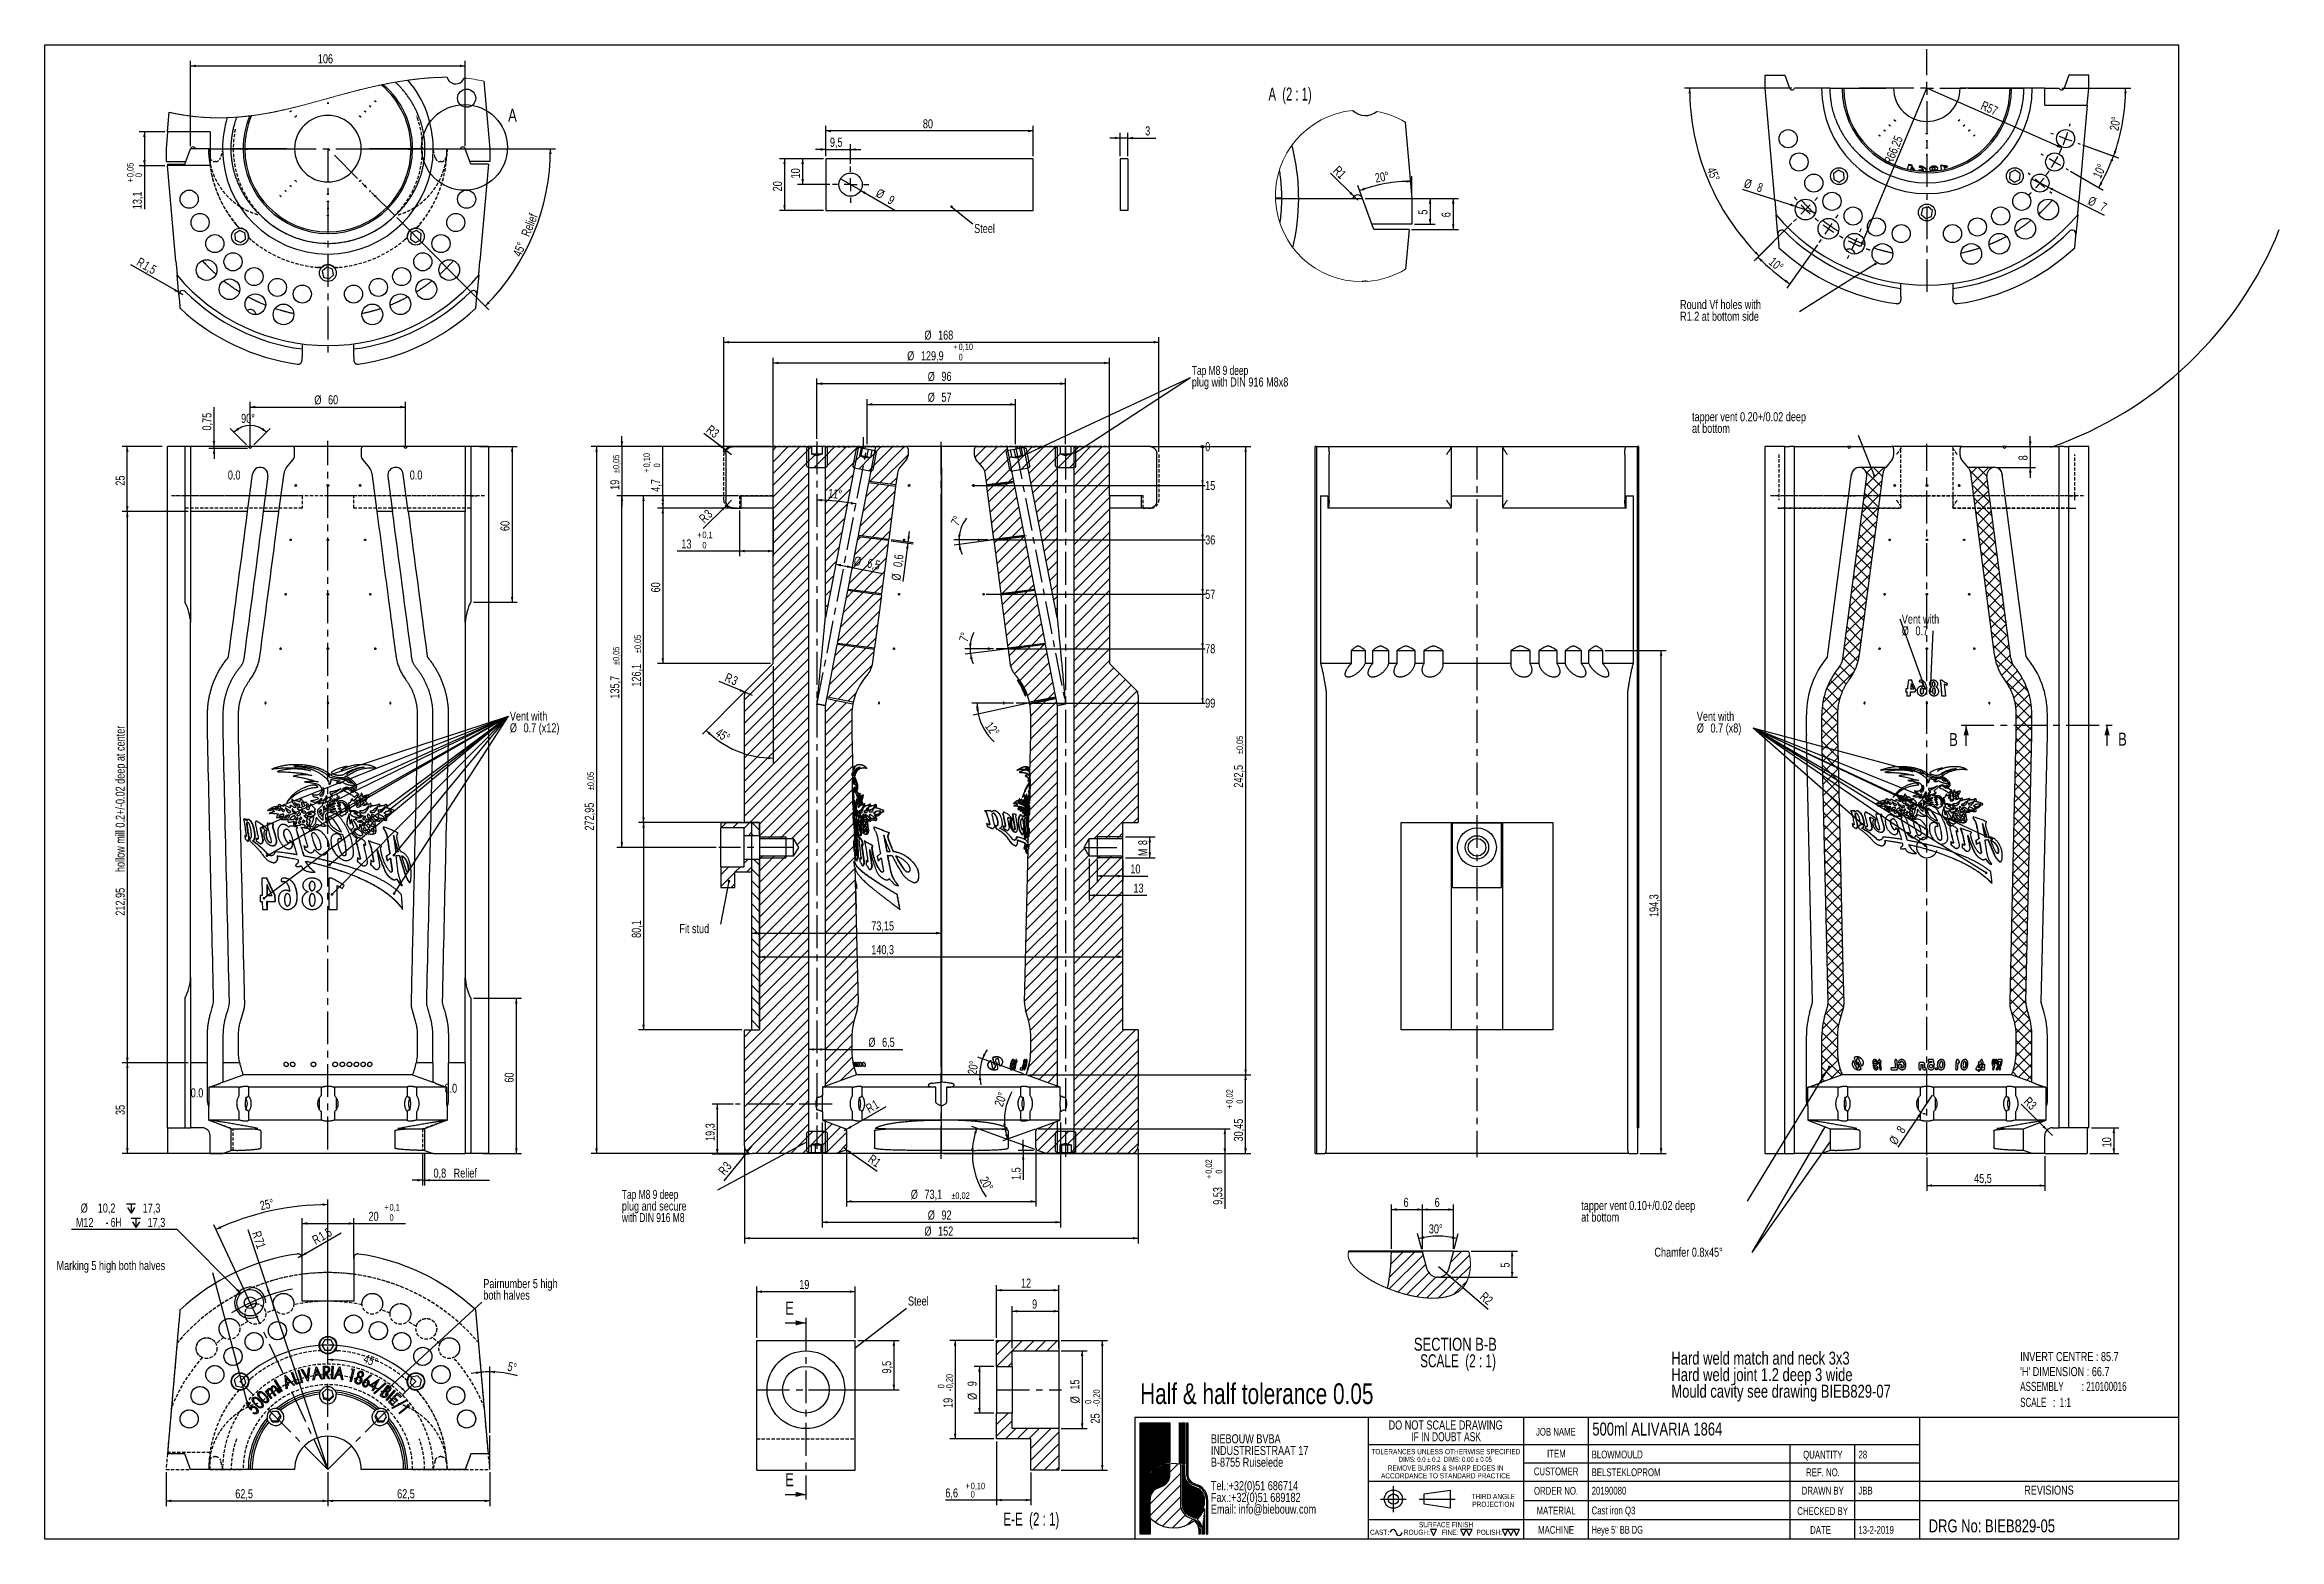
# Model space of a CAD drawing. Header units: millimetres. Extents: x 8 to 871, y 8 to 585.
import ezdxf

# ---------------------------------------------------------------- set-up
doc = ezdxf.new("R2010")
doc.units = ezdxf.units.MM
doc.header["$PDSIZE"] = -1
doc.linetypes.add('CENTERX2', pattern=[20.32, 12.7, -2.54, 2.54, -2.54])
doc.linetypes.add('HIDDEN', pattern=[1.905, 1.27, -0.635])
for name, color, linetype in [('CENTERLINE', 4, 'CENTERX2'), ('DETAIL', 3, 'Continuous'), ('DIMENSIONS', 2, 'Continuous'), ('HATCH', 3, 'Continuous'), ('HIDDEN', 3, 'HIDDEN'), ('TEXT', 2, 'Continuous')]:
    doc.layers.add(name, color=color, linetype=linetype)
doc.layers.add('OUTLINE', color=7, linetype='Continuous', lineweight=25)
doc.styles.add('SLDTEXTSTYLE0', font='TXT', dxfattribs={"width": 0.75})
doc.styles.add('SLDTEXTSTYLE1', font='TXT', dxfattribs={"width": 0.666667})
doc.styles.add('SLDTEXTSTYLE2', font='TXT', dxfattribs={"width": 0.660714})
doc.styles.add('SLDTEXTSTYLE3', font='TXT', dxfattribs={"width": 0.692308})
doc.styles.add('SLDTEXTSTYLE4', font='TXT', dxfattribs={"width": 0.7})
doc.styles.add('SLDTEXTSTYLE5', font='TXT', dxfattribs={"width": 0.691176})
doc.styles.add('SLDTEXTSTYLE6', font='TXT', dxfattribs={"width": 0.6875})
doc.styles.add('SLDTEXTSTYLE7', font='TXT', dxfattribs={"width": 0.678571})
doc.styles.add('SLDTEXTSTYLE8', font='TXT', dxfattribs={"width": 0.65})
doc.dimstyles.new('SLDDIMSTYLE0', dxfattribs={"dimtxt": 3.5, "dimasz": 2, "dimexe": 0, "dimexo": 0.0625, "dimgap": 0.875, "dimtad": 1, "dimrnd": 1e-09, "dimzin": 12, "dimdsep": 46, "dimtxsty": 'SLDTEXTSTYLE0', "dimsah": 1, "dimcen": 0, "dimadec": 0, "dimazin": 3, "dimtfac": 1, "dimtofl": 0, "dimtmove": 0, "dimatfit": 3, "dimfxl": 0, "dimfrac": 2, "dimtolj": 1, "dimtzin": 12, "dimarcsym": 0})
doc.dimstyles.new('SLDDIMSTYLE1', dxfattribs={"dimtxt": 3.5, "dimasz": 2, "dimexe": 0, "dimexo": 0.0625, "dimgap": 0.875, "dimtad": 1, "dimdec": 0, "dimrnd": 1e-09, "dimzin": 12, "dimdsep": 46, "dimtxsty": 'SLDTEXTSTYLE0', "dimsah": 1, "dimcen": 0.09, "dimadec": 0, "dimazin": 3, "dimtfac": 1, "dimtdec": 0, "dimtofl": 0, "dimtmove": 0, "dimatfit": 3, "dimfxl": 0, "dimfrac": 2, "dimtolj": 1, "dimtzin": 12, "dimarcsym": 0})
doc.dimstyles.new('SLDDIMSTYLE10', dxfattribs={"dimtxt": 3.5, "dimasz": 2, "dimexe": 0, "dimexo": 0.0625, "dimgap": 0.875, "dimtad": 1, "dimrnd": 1e-09, "dimzin": 12, "dimdsep": 46, "dimtxsty": 'SLDTEXTSTYLE0', "dimsah": 1, "dimcen": 0.09, "dimadec": 0, "dimazin": 3, "dimtfac": 1, "dimtmove": 0, "dimatfit": 0, "dimfxl": 0, "dimfrac": 2, "dimtolj": 1, "dimtzin": 12, "dimarcsym": 0})
doc.dimstyles.new('SLDDIMSTYLE11', dxfattribs={"dimtxt": 3.5, "dimasz": 2, "dimexe": 0, "dimexo": 0.0625, "dimgap": 0.875, "dimtad": 1, "dimdec": 1, "dimrnd": 1e-09, "dimzin": 12, "dimdsep": 46, "dimtxsty": 'SLDTEXTSTYLE0', "dimsah": 1, "dimcen": 0.09, "dimadec": 0, "dimazin": 3, "dimtfac": 1, "dimtdec": 1, "dimtmove": 0, "dimatfit": 0, "dimfxl": 0, "dimfrac": 2, "dimtolj": 1, "dimtzin": 12, "dimarcsym": 0})
doc.dimstyles.new('SLDDIMSTYLE12', dxfattribs={"dimtxt": 3.5, "dimasz": 2, "dimexe": 0, "dimexo": 0.0625, "dimgap": 0.875, "dimtad": 1, "dimdec": 1, "dimrnd": 1e-09, "dimzin": 12, "dimdsep": 46, "dimtxsty": 'SLDTEXTSTYLE0', "dimsah": 1, "dimcen": 0.09, "dimadec": 0, "dimazin": 3, "dimtol": 1, "dimtp": 0.1, "dimtfac": 1, "dimtdec": 1, "dimtofl": 0, "dimtmove": 0, "dimatfit": 3, "dimfxl": 0, "dimfrac": 2, "dimtolj": 1, "dimarcsym": 0})
doc.dimstyles.new('SLDDIMSTYLE13', dxfattribs={"dimtxt": 3.5, "dimasz": 2, "dimexe": 0, "dimexo": 0.0625, "dimgap": 0.875, "dimtad": 1, "dimrnd": 1e-09, "dimzin": 12, "dimdsep": 46, "dimtxsty": 'SLDTEXTSTYLE0', "dimsah": 1, "dimcen": 0.09, "dimadec": 0, "dimazin": 3, "dimtol": 1, "dimtp": 0.02, "dimtfac": 1, "dimtofl": 0, "dimtmove": 0, "dimatfit": 3, "dimfxl": 0, "dimfrac": 2, "dimtolj": 1, "dimarcsym": 0})
doc.dimstyles.new('SLDDIMSTYLE14', dxfattribs={"dimtxt": 3.5, "dimasz": 2, "dimexe": 0, "dimexo": 0.0625, "dimgap": 0.875, "dimtad": 1, "dimdec": 1, "dimrnd": 1e-09, "dimzin": 12, "dimdsep": 46, "dimtxsty": 'SLDTEXTSTYLE0', "dimsah": 1, "dimcen": 0, "dimadec": 0, "dimazin": 3, "dimtfac": 1, "dimtdec": 1, "dimtofl": 0, "dimtmove": 0, "dimatfit": 3, "dimfxl": 0, "dimfrac": 2, "dimtolj": 1, "dimtzin": 12, "dimarcsym": 0})
doc.dimstyles.new('SLDDIMSTYLE15', dxfattribs={"dimtxt": 3.5, "dimasz": 2, "dimexe": 0, "dimexo": 0.0625, "dimgap": 0.875, "dimtad": 1, "dimdec": 1, "dimrnd": 1e-09, "dimzin": 12, "dimdsep": 46, "dimtxsty": 'SLDTEXTSTYLE0', "dimsah": 1, "dimcen": 0.09, "dimadec": 0, "dimazin": 3, "dimtol": 1, "dimtp": 0.02, "dimtm": 0.02, "dimtfac": 1, "dimtofl": 0, "dimtmove": 0, "dimatfit": 3, "dimfxl": 0, "dimfrac": 2, "dimtolj": 1, "dimarcsym": 0})
doc.dimstyles.new('SLDDIMSTYLE16', dxfattribs={"dimtxt": 3.5, "dimasz": 2, "dimexe": 0, "dimexo": 0.0625, "dimgap": 0.875, "dimtad": 1, "dimrnd": 1e-09, "dimzin": 12, "dimdsep": 46, "dimtxsty": 'SLDTEXTSTYLE0', "dimsah": 1, "dimcen": 0.09, "dimadec": 0, "dimazin": 3, "dimtol": 1, "dimtp": 0.05, "dimtm": 0.05, "dimtfac": 1, "dimtmove": 0, "dimatfit": 0, "dimfxl": 0, "dimfrac": 2, "dimtolj": 1, "dimarcsym": 0})
doc.dimstyles.new('SLDDIMSTYLE17', dxfattribs={"dimtxt": 3.5, "dimasz": 2, "dimexe": 0, "dimexo": 0.0625, "dimgap": 0.875, "dimtad": 1, "dimrnd": 1e-09, "dimdsep": 46, "dimtxsty": 'SLDTEXTSTYLE0', "dimsah": 1, "dimcen": 0.09, "dimadec": 0, "dimazin": 2, "dimtfac": 1, "dimtmove": 0, "dimatfit": 0, "dimfxl": 0, "dimfrac": 2, "dimtolj": 1, "dimtzin": 12, "dimarcsym": 0})
doc.dimstyles.new('SLDDIMSTYLE18', dxfattribs={"dimtxt": 0.18, "dimasz": 2, "dimexe": 0, "dimexo": 0.0625, "dimgap": 0, "dimtad": 0, "dimtih": 1, "dimtoh": 1, "dimdec": 0, "dimrnd": 1e-09, "dimzin": 0, "dimdsep": 46, "dimtxsty": 'Standard', "dimsah": 1, "dimcen": 0.09, "dimadec": 0, "dimazin": 0, "dimtfac": 2, "dimtdec": 0, "dimtofl": 0, "dimtmove": 0, "dimatfit": 3, "dimfxl": 0, "dimfrac": 2, "dimtolj": 1, "dimtzin": 0, "dimarcsym": 0})
doc.dimstyles.new('SLDDIMSTYLE19', dxfattribs={"dimtxt": 0.18, "dimasz": 1, "dimexe": 0, "dimexo": 0.0625, "dimgap": 0, "dimtad": 0, "dimtih": 1, "dimtoh": 1, "dimdec": 0, "dimrnd": 1e-09, "dimzin": 0, "dimdsep": 46, "dimtxsty": 'Standard', "dimblk1": 'DOT', "dimblk2": 'DOT', "dimsah": 1, "dimcen": 0.09, "dimadec": 0, "dimazin": 0, "dimtfac": 1, "dimtdec": 0, "dimtofl": 0, "dimtmove": 0, "dimatfit": 3, "dimldrblk": 'DOT', "dimfxl": 0, "dimfrac": 2, "dimtolj": 1, "dimtzin": 0, "dimarcsym": 0})
doc.dimstyles.new('SLDDIMSTYLE2', dxfattribs={"dimtxt": 3.5, "dimasz": 2, "dimexe": 0, "dimexo": 0.0625, "dimgap": 0.875, "dimtad": 1, "dimrnd": 1e-09, "dimzin": 12, "dimdsep": 46, "dimtxsty": 'SLDTEXTSTYLE0', "dimsah": 1, "dimcen": 0.09, "dimadec": 0, "dimazin": 3, "dimtfac": 1, "dimtofl": 0, "dimtmove": 0, "dimatfit": 3, "dimfxl": 0, "dimfrac": 2, "dimtolj": 1, "dimtzin": 12, "dimarcsym": 0})
doc.dimstyles.new('SLDDIMSTYLE20', dxfattribs={"dimtxt": 3.5, "dimasz": 2, "dimexe": 0, "dimexo": 0.0625, "dimgap": 0.875, "dimtad": 1, "dimdec": 1, "dimrnd": 1e-09, "dimdsep": 46, "dimtxsty": 'SLDTEXTSTYLE0', "dimsah": 1, "dimcen": 0.09, "dimadec": 0, "dimazin": 2, "dimtfac": 1, "dimtdec": 1, "dimtmove": 0, "dimatfit": 0, "dimfxl": 0, "dimfrac": 2, "dimtolj": 1, "dimtzin": 12, "dimarcsym": 0})
doc.dimstyles.new('SLDDIMSTYLE21', dxfattribs={"dimtxt": 3.5, "dimasz": 2, "dimexe": 0, "dimexo": 0.0625, "dimgap": 0.875, "dimtad": 1, "dimrnd": 1e-09, "dimzin": 12, "dimdsep": 46, "dimtxsty": 'SLDTEXTSTYLE0', "dimsah": 1, "dimcen": 0, "dimadec": 0, "dimazin": 3, "dimtfac": 1, "dimtofl": 0, "dimtmove": 0, "dimatfit": 3, "dimfxl": 0, "dimfrac": 2, "dimtolj": 1, "dimtzin": 12, "dimarcsym": 0})
doc.dimstyles.new('SLDDIMSTYLE22', dxfattribs={"dimtxt": 3.5, "dimasz": 2, "dimexe": 0, "dimexo": 0.0625, "dimgap": 0.875, "dimtad": 1, "dimrnd": 1e-09, "dimzin": 12, "dimdsep": 46, "dimtxsty": 'SLDTEXTSTYLE0', "dimblk1": 'NONE', "dimsah": 1, "dimcen": 0, "dimadec": 0, "dimazin": 3, "dimtfac": 1, "dimtmove": 0, "dimatfit": 3, "dimldrblk": 'NONE', "dimfxl": 0, "dimfrac": 2, "dimtolj": 1, "dimtzin": 12, "dimarcsym": 0})
doc.dimstyles.new('SLDDIMSTYLE23', dxfattribs={"dimtxt": 3.5, "dimasz": 2, "dimexe": 0, "dimexo": 0.0625, "dimgap": 0.875, "dimtad": 1, "dimdec": 1, "dimrnd": 1e-09, "dimzin": 12, "dimdsep": 46, "dimtxsty": 'SLDTEXTSTYLE0', "dimsah": 1, "dimcen": 0, "dimadec": 0, "dimazin": 3, "dimtfac": 1, "dimtdec": 1, "dimtofl": 0, "dimtmove": 0, "dimatfit": 3, "dimfxl": 0, "dimfrac": 2, "dimtolj": 1, "dimtzin": 12, "dimarcsym": 0})
doc.dimstyles.new('SLDDIMSTYLE24', dxfattribs={"dimtxt": 3.5, "dimasz": 2, "dimexe": 0, "dimexo": 0.0625, "dimgap": 0.875, "dimtad": 1, "dimrnd": 1e-09, "dimzin": 12, "dimdsep": 46, "dimtxsty": 'SLDTEXTSTYLE0', "dimsah": 1, "dimcen": 0.09, "dimadec": 0, "dimazin": 3, "dimtol": 1, "dimtp": 0.05, "dimtfac": 1, "dimtofl": 0, "dimtmove": 0, "dimatfit": 3, "dimfxl": 0, "dimfrac": 2, "dimtolj": 1, "dimarcsym": 0})
doc.dimstyles.new('SLDDIMSTYLE25', dxfattribs={"dimtxt": 3.5, "dimasz": 2, "dimexe": 0, "dimexo": 0.0625, "dimgap": 0.875, "dimtad": 1, "dimrnd": 1e-09, "dimzin": 12, "dimdsep": 46, "dimtxsty": 'SLDTEXTSTYLE0', "dimsah": 1, "dimcen": 0, "dimadec": 0, "dimazin": 3, "dimtfac": 1, "dimtofl": 0, "dimtmove": 0, "dimatfit": 3, "dimfxl": 0, "dimfrac": 2, "dimtolj": 1, "dimtzin": 12, "dimarcsym": 0})
doc.dimstyles.new('SLDDIMSTYLE26', dxfattribs={"dimtxt": 3.5, "dimasz": 2, "dimexe": 0, "dimexo": 0.0625, "dimgap": 0.875, "dimtad": 1, "dimrnd": 1e-09, "dimzin": 12, "dimdsep": 46, "dimtxsty": 'SLDTEXTSTYLE0', "dimsah": 1, "dimcen": 0.09, "dimadec": 0, "dimazin": 3, "dimtol": 1, "dimtp": 0.1, "dimtfac": 1, "dimtdec": 1, "dimtofl": 0, "dimtmove": 0, "dimatfit": 3, "dimfxl": 0, "dimfrac": 2, "dimtolj": 1, "dimarcsym": 0})
doc.dimstyles.new('SLDDIMSTYLE27', dxfattribs={"dimtxt": 3.5, "dimasz": 2, "dimexe": 0, "dimexo": 0.0625, "dimgap": 0.875, "dimtad": 0, "dimtih": 1, "dimtoh": 1, "dimdec": 1, "dimrnd": 1e-09, "dimzin": 12, "dimdsep": 46, "dimtxsty": 'SLDTEXTSTYLE0', "dimsah": 1, "dimcen": 0, "dimadec": 0, "dimazin": 3, "dimtfac": 1, "dimtofl": 0, "dimtmove": 0, "dimatfit": 3, "dimfxl": 0, "dimfrac": 2, "dimtolj": 1, "dimtzin": 12, "dimarcsym": 0})
doc.dimstyles.new('SLDDIMSTYLE28', dxfattribs={"dimtxt": 3.5, "dimasz": 2, "dimexe": 0, "dimexo": 0.0625, "dimgap": 0.875, "dimtad": 1, "dimdec": 0, "dimlfac": 0.5, "dimrnd": 1e-09, "dimzin": 12, "dimdsep": 46, "dimtxsty": 'SLDTEXTSTYLE0', "dimsah": 1, "dimcen": 0.09, "dimadec": 0, "dimazin": 3, "dimtfac": 1, "dimtdec": 0, "dimtofl": 0, "dimtmove": 0, "dimatfit": 3, "dimfxl": 0, "dimfrac": 2, "dimtolj": 1, "dimtzin": 12, "dimarcsym": 0})
doc.dimstyles.new('SLDDIMSTYLE29', dxfattribs={"dimtxt": 3.5, "dimasz": 2, "dimexe": 0, "dimexo": 0.0625, "dimgap": 0.875, "dimtad": 1, "dimlfac": 0.5, "dimrnd": 1e-09, "dimzin": 12, "dimdsep": 46, "dimtxsty": 'SLDTEXTSTYLE0', "dimsah": 1, "dimcen": 0.09, "dimadec": 0, "dimazin": 3, "dimtfac": 1, "dimtofl": 0, "dimtmove": 0, "dimatfit": 3, "dimfxl": 0, "dimfrac": 2, "dimtolj": 1, "dimtzin": 12, "dimarcsym": 0})
doc.dimstyles.new('SLDDIMSTYLE3', dxfattribs={"dimtxt": 3.5, "dimasz": 2, "dimexe": 0, "dimexo": 0.0625, "dimgap": 0.875, "dimtad": 1, "dimrnd": 1e-09, "dimzin": 12, "dimdsep": 46, "dimtxsty": 'SLDTEXTSTYLE0', "dimsah": 1, "dimcen": 0.09, "dimadec": 0, "dimazin": 3, "dimtol": 1, "dimtp": 0.05, "dimtm": 0.05, "dimtfac": 1, "dimtofl": 0, "dimtmove": 0, "dimatfit": 3, "dimfxl": 0, "dimfrac": 2, "dimtolj": 1, "dimarcsym": 0})
doc.dimstyles.new('SLDDIMSTYLE30', dxfattribs={"dimtxt": 3.5, "dimasz": 2, "dimexe": 0, "dimexo": 0.0625, "dimgap": 0.875, "dimtad": 1, "dimlfac": 0.5, "dimrnd": 1e-09, "dimzin": 12, "dimdsep": 46, "dimtxsty": 'SLDTEXTSTYLE0', "dimsah": 1, "dimcen": 0, "dimadec": 0, "dimazin": 3, "dimtfac": 1, "dimtofl": 0, "dimtmove": 0, "dimatfit": 3, "dimfxl": 0, "dimfrac": 2, "dimtolj": 1, "dimtzin": 12, "dimarcsym": 0})
doc.dimstyles.new('SLDDIMSTYLE31', dxfattribs={"dimtxt": 3.5, "dimasz": 2, "dimexe": 0, "dimexo": 0.0625, "dimgap": 0.875, "dimtad": 1, "dimdec": 4, "dimlfac": 0.5, "dimzin": 12, "dimdsep": 46, "dimtxsty": 'SLDTEXTSTYLE0', "dimsah": 1, "dimcen": 0.09, "dimazin": 3, "dimtfac": 1, "dimtofl": 0, "dimtmove": 0, "dimatfit": 3, "dimfxl": 0, "dimfrac": 2, "dimtolj": 1, "dimtzin": 12, "dimarcsym": 0})
doc.dimstyles.new('SLDDIMSTYLE32', dxfattribs={"dimtxt": 3.5, "dimasz": 2, "dimexe": 0, "dimexo": 0.0625, "dimgap": 0.875, "dimtad": 1, "dimlfac": 0.5, "dimrnd": 1e-09, "dimzin": 12, "dimdsep": 46, "dimtxsty": 'SLDTEXTSTYLE0', "dimsah": 1, "dimcen": 0, "dimadec": 0, "dimazin": 3, "dimtfac": 1, "dimtofl": 0, "dimtmove": 0, "dimatfit": 3, "dimfxl": 0, "dimfrac": 2, "dimtolj": 1, "dimtzin": 12, "dimarcsym": 0})
doc.dimstyles.new('SLDDIMSTYLE33', dxfattribs={"dimtxt": 3.5, "dimasz": 2, "dimexe": 0, "dimexo": 0.0625, "dimgap": 0.875, "dimtad": 1, "dimrnd": 1e-09, "dimzin": 12, "dimdsep": 46, "dimtxsty": 'SLDTEXTSTYLE0', "dimblk1": 'NONE', "dimsah": 1, "dimcen": 0, "dimadec": 0, "dimazin": 3, "dimtfac": 1, "dimtmove": 0, "dimatfit": 3, "dimldrblk": 'NONE', "dimfxl": 0, "dimfrac": 2, "dimtolj": 1, "dimtzin": 12, "dimarcsym": 0})
doc.dimstyles.new('SLDDIMSTYLE34', dxfattribs={"dimtxt": 3.5, "dimasz": 2, "dimexe": 0, "dimexo": 0.0625, "dimgap": 0.875, "dimtad": 1, "dimdec": 1, "dimrnd": 1e-09, "dimzin": 12, "dimdsep": 46, "dimtxsty": 'SLDTEXTSTYLE0', "dimblk1": 'NONE', "dimsah": 1, "dimcen": 0, "dimadec": 0, "dimazin": 3, "dimtfac": 1, "dimtdec": 1, "dimtmove": 0, "dimatfit": 3, "dimldrblk": 'NONE', "dimfxl": 0, "dimfrac": 2, "dimtolj": 1, "dimtzin": 12, "dimarcsym": 0})
doc.dimstyles.new('SLDDIMSTYLE35', dxfattribs={"dimtxt": 3.5, "dimasz": 2, "dimexe": 0, "dimexo": 0.0625, "dimgap": 0.875, "dimtad": 1, "dimlfac": 0.5, "dimrnd": 1e-09, "dimzin": 12, "dimdsep": 46, "dimtxsty": 'SLDTEXTSTYLE0', "dimsah": 1, "dimcen": 0.09, "dimadec": 0, "dimazin": 3, "dimtol": 1, "dimtm": 0.2, "dimtfac": 1, "dimtofl": 0, "dimtmove": 0, "dimatfit": 3, "dimfxl": 0, "dimfrac": 2, "dimtolj": 1, "dimarcsym": 0})
doc.dimstyles.new('SLDDIMSTYLE36', dxfattribs={"dimtxt": 3.5, "dimasz": 2, "dimexe": 0, "dimexo": 0.0625, "dimgap": 0.875, "dimtad": 1, "dimlfac": 0.5, "dimrnd": 1e-09, "dimzin": 12, "dimdsep": 46, "dimtxsty": 'SLDTEXTSTYLE0', "dimsah": 1, "dimcen": 0.09, "dimadec": 0, "dimazin": 3, "dimtol": 1, "dimtp": 0.1, "dimtfac": 1, "dimtofl": 0, "dimtmove": 0, "dimatfit": 3, "dimfxl": 0, "dimfrac": 2, "dimtolj": 1, "dimarcsym": 0})
doc.dimstyles.new('SLDDIMSTYLE4', dxfattribs={"dimtxt": 3.5, "dimasz": 2, "dimexe": 0, "dimexo": 0.0625, "dimgap": 0.875, "dimtad": 1, "dimrnd": 1e-09, "dimzin": 12, "dimdsep": 46, "dimtxsty": 'SLDTEXTSTYLE0', "dimsah": 1, "dimcen": 0.09, "dimadec": 0, "dimazin": 3, "dimtol": 1, "dimtp": 0.1, "dimtfac": 1, "dimtofl": 0, "dimtmove": 0, "dimatfit": 3, "dimfxl": 0, "dimfrac": 2, "dimtolj": 1, "dimarcsym": 0})
doc.dimstyles.new('SLDDIMSTYLE5', dxfattribs={"dimtxt": 3.5, "dimasz": 0.333333, "dimexe": 0, "dimexo": 0.0625, "dimgap": 0.875, "dimtad": 0, "dimtih": 1, "dimtoh": 1, "dimdec": 0, "dimrnd": 1e-09, "dimdsep": 46, "dimtxsty": 'SLDTEXTSTYLE0', "dimblk1": 'ORIGIN', "dimblk2": 'ORIGIN', "dimsah": 1, "dimcen": 0.09, "dimadec": 0, "dimazin": 2, "dimtfac": 1, "dimtdec": 0, "dimtofl": 0, "dimtmove": 0, "dimatfit": 3, "dimldrblk": 'ORIGIN', "dimfxl": 0, "dimfrac": 2, "dimtolj": 1, "dimtzin": 12, "dimarcsym": 0})
doc.dimstyles.new('SLDDIMSTYLE6', dxfattribs={"dimtxt": 3.5, "dimasz": 2, "dimexe": 0, "dimexo": 0.0625, "dimgap": 0.875, "dimtad": 0, "dimtih": 1, "dimtoh": 1, "dimrnd": 1e-09, "dimzin": 12, "dimdsep": 46, "dimtxsty": 'SLDTEXTSTYLE0', "dimsah": 1, "dimcen": 0.09, "dimadec": 0, "dimazin": 3, "dimtfac": 1, "dimtofl": 0, "dimtmove": 0, "dimatfit": 3, "dimfxl": 0, "dimfrac": 2, "dimtolj": 1, "dimtzin": 12, "dimarcsym": 0})
doc.dimstyles.new('SLDDIMSTYLE7', dxfattribs={"dimtxt": 3.5, "dimasz": 2, "dimexe": 0, "dimexo": 0.0625, "dimgap": 0.875, "dimtad": 1, "dimdec": 4, "dimzin": 12, "dimdsep": 46, "dimtxsty": 'SLDTEXTSTYLE0', "dimsah": 1, "dimcen": 0.09, "dimadec": 0, "dimazin": 3, "dimtfac": 1, "dimtdec": 0, "dimtofl": 0, "dimtmove": 0, "dimatfit": 3, "dimfxl": 0, "dimfrac": 2, "dimtolj": 1, "dimtzin": 12, "dimarcsym": 0})
doc.dimstyles.new('SLDDIMSTYLE8', dxfattribs={"dimtxt": 3.5, "dimasz": 2, "dimexe": 0, "dimexo": 0.0625, "dimgap": 0.875, "dimtad": 1, "dimdec": 4, "dimzin": 12, "dimdsep": 46, "dimtxsty": 'SLDTEXTSTYLE0', "dimsah": 1, "dimcen": 0.09, "dimazin": 3, "dimtfac": 1, "dimtofl": 0, "dimtmove": 0, "dimatfit": 3, "dimfxl": 0, "dimfrac": 2, "dimtolj": 1, "dimtzin": 12, "dimarcsym": 0})
doc.dimstyles.new('SLDDIMSTYLE9', dxfattribs={"dimtxt": 3.5, "dimasz": 2, "dimexe": 0, "dimexo": 0.0625, "dimgap": 0.875, "dimtad": 1, "dimrnd": 1e-09, "dimzin": 12, "dimdsep": 46, "dimtxsty": 'SLDTEXTSTYLE0', "dimsah": 1, "dimcen": 0, "dimadec": 0, "dimazin": 3, "dimtfac": 1, "dimtofl": 0, "dimtmove": 0, "dimatfit": 3, "dimfxl": 0, "dimfrac": 2, "dimtolj": 1, "dimtzin": 12, "dimarcsym": 0})

msp = doc.modelspace()

# ---------------------------------------------------------------- texts
at = {"layer": 'CENTERLINE', "char_height": 5, "attachment_point": 1, "style": 'SLDTEXTSTYLE0'}
for s, insert in [('B', (743.38751, 319.26031)), ('B', (808.65004, 319.39892)), ('E', (293.93609, 99.71729)), ('E', (293.93609, 33.5097))]:
    msp.add_mtext(s, dxfattribs=dict(at, insert=insert))
at = {"layer": 'DETAIL', "insert": (186.94563, 560.26767), "char_height": 5, "attachment_point": 1, "style": 'SLDTEXTSTYLE0'}
msp.add_mtext('A', dxfattribs=at)
at = {"layer": 'TEXT'}
for s, insert, char_height, attachment_point, style in [('A  (2 : 1)', (488.89013, 568.44606), 5, 2, 'SLDTEXTSTYLE8'), ('Steel', (366.89489, 515.78469), 3.5, 1, 'SLDTEXTSTYLE0'), ('0.0', (78.72861, 420.62468), 3.5, 1, 'SLDTEXTSTYLE0'), ('0.0', (148.95082, 420.62468), 3.5, 1, 'SLDTEXTSTYLE0'), ('Fit stud', (253.06199, 245.51251), 3.5, 1, 'SLDTEXTSTYLE0'), ('0.0', (64.38215, 182.11613), 3.5, 1, 'SLDTEXTSTYLE0'), ('0.0', (162.36723, 183.87696), 3.5, 1, 'SLDTEXTSTYLE0'), ('Marking 5 high both halves', (12.58319, 115.44146), 3.5, 1, 'SLDTEXTSTYLE0'), ('Steel', (341.35449, 101.72959), 3.5, 1, 'SLDTEXTSTYLE0'), ('INVERT CENTRE : 85.7', (770.79356, 80.27813), 3.5, 1, 'SLDTEXTSTYLE0'), ("'H' DIMENSION : 66.7", (770.79356, 74.49411), 3.5, 1, 'SLDTEXTSTYLE0'), ('Half & half tolerance 0.05', (430.99203, 68.20848), 8, 1, 'SLDTEXTSTYLE0'), ('ASSEMBLY        : 210100016', (770.79356, 68.77573), 3.5, 1, 'SLDTEXTSTYLE1'), ('SCALE   :  1:1', (770.79356, 62.62883), 3.5, 1, 'SLDTEXTSTYLE2'), ('500ml ALIVARIA 1864', (605.59608, 53.07133), 5, 1, 'SLDTEXTSTYLE0'), ('JOB NAME', (591.51943, 51.01097), 3, 2, 'SLDTEXTSTYLE0'), ('CUSTOMER', (591.61526, 35.70858), 3, 2, 'SLDTEXTSTYLE0'), ('ITEM', (591.71839, 42.58459), 3, 2, 'SLDTEXTSTYLE0'), ('BLOWMOULD', (605.33565, 42.25126), 3, 1, 'SLDTEXTSTYLE0'), ('BELSTEKLOPROM', (605.33565, 35.37524), 3, 1, 'SLDTEXTSTYLE0'), ('QUANTITY', (694.5986, 42.17706), 3, 2, 'SLDTEXTSTYLE0'), ('REF. NO.', (694.66102, 35.36548), 3, 2, 'SLDTEXTSTYLE0'), ('28', (708.35518, 42.21082), 3, 1, 'SLDTEXTSTYLE0'), ('ORDER NO.', (591.58401, 28.20789), 3, 2, 'SLDTEXTSTYLE0'), ('20190080', (605.33565, 28.25372), 3, 1, 'SLDTEXTSTYLE0'), ('DRAWN BY', (694.57977, 28.25594), 3, 2, 'SLDTEXTSTYLE0'), ('JBB', (708.31932, 28.2897), 3, 1, 'SLDTEXTSTYLE0'), ('REVISIONS', (781.91901, 28.73986), 3.5, 2, 'SLDTEXTSTYLE0'), ('E-E  (2 : 1)', (388.98138, 18.30152), 5, 2, 'SLDTEXTSTYLE1'), ('MATERIAL', (591.59131, 20.58667), 3, 2, 'SLDTEXTSTYLE0'), ('Cast iron Q3', (605.32857, 20.63251), 3, 1, 'SLDTEXTSTYLE0'), ('CHECKED BY', (694.51608, 20.39389), 3, 2, 'SLDTEXTSTYLE0'), ('CAST:', (519.74145, 11.71938), 2, 1, 'SLDTEXTSTYLE0'), ('ROUGH:', (532.81775, 11.71938), 2, 1, 'SLDTEXTSTYLE0'), ('SURFACE FINISH', (549.10103, 14.63617), 2, 2, 'SLDTEXTSTYLE0'), ('FINE:', (547.4722, 11.71938), 2, 1, 'SLDTEXTSTYLE0'), ('POLISH:', (560.82446, 11.71938), 2, 1, 'SLDTEXTSTYLE0'), ('MACHINE', (591.58922, 13.13696), 3, 2, 'SLDTEXTSTYLE0'), ('Heye 5" BB DG', (605.32857, 13.18279), 3, 1, 'SLDTEXTSTYLE3'), ('DATE', (693.72916, 13.10084), 3, 2, 'SLDTEXTSTYLE0'), ('13-2-2019', (708.31932, 13.1346), 3, 1, 'SLDTEXTSTYLE0'), ('DRG No: BIEB829-05', (735.47964, 15.68362), 5, 1, 'SLDTEXTSTYLE0')]:
    msp.add_mtext(s, dxfattribs=dict(at, insert=insert, char_height=char_height, attachment_point=attachment_point, style=style))

# ---------------------------------------------------------------- blocks, each defined once
blk = doc.blocks.new('SW_NOTE_0')
at = {"layer": 'TEXT', "color": 0, "char_height": 3.5, "attachment_point": 2}
for s, insert, style in [('DO NOT SCALE DRAWING', (28.71, 4.5), 'SLDTEXTSTYLE0'), ('IF IN DOUBT ASK', (28.89, -0.03), 'SLDTEXTSTYLE4')]:
    blk.add_mtext(s, dxfattribs=dict(at, insert=insert, style=style))
blk = doc.blocks.new('SW_NOTE_0_1')
at = {"layer": 'TEXT', "color": 0, "char_height": 2, "attachment_point": 2}
for s, insert, style in [('TOLERANCES UNLESS OTHERWISE SPECIFIED', (27.09, 2.57), 'SLDTEXTSTYLE0'), ('DIMS: 0.0 ± 0.2  DIMS: 0.00 ± 0.05', (26.93, -0.43), 'SLDTEXTSTYLE5')]:
    blk.add_mtext(s, dxfattribs=dict(at, insert=insert, style=style))
blk = doc.blocks.new('SW_NOTE_0_2')
at = {"layer": 'TEXT', "color": 0, "char_height": 2, "attachment_point": 2, "style": 'SLDTEXTSTYLE0'}
for s, insert in [('REMOVE BURRS & SHARP EDGES IN', (21.78, 2.57)), ('ACCORDANCE TO STANDARD PRACTICE', (21.75, -0.43))]:
    blk.add_mtext(s, dxfattribs=dict(at, insert=insert))
blk = doc.blocks.new('SW_NOTE_0_3')
at = {"layer": 'TEXT', "color": 0, "char_height": 2, "attachment_point": 2, "style": 'SLDTEXTSTYLE0'}
for s, insert in [('THIRD ANGLE', (8.34, 2.57)), ('PROJECTION', (8.33, -0.43))]:
    blk.add_mtext(s, dxfattribs=dict(at, insert=insert))
blk = doc.blocks.new('SW_NOTE_0_4')
at = {"layer": 'TEXT', "color": 0, "char_height": 3.5, "attachment_point": 1, "style": 'SLDTEXTSTYLE0'}
for s, insert in [('BIEBOUW BVBA', (0, 4.5)), ('INDUSTRIESTRAAT 17', (0, -0.03)), ('B-8755 Ruiselede', (0, -4.55)), ('Tel.:+32(0)51 686714', (0, -13.61)), ('Fax.:+32(0)51 689182', (0, -18.13)), ('Email: info@biebouw.com', (0, -22.66))]:
    blk.add_mtext(s, dxfattribs=dict(at, insert=insert))
blk = doc.blocks.new('_D')
at = {"layer": 'DIMENSIONS'}
for q in [(262.32, 398.24), (273.21, 409.13)]:
    blk.add_line((271.09, 407.01), q, dxfattribs=at)
blk.add_solid([(271.09, 407.01), (269.32, 405.95), (270.03, 405.24)], dxfattribs=at)
at = {"layer": 'DIMENSIONS', "char_height": 3.5, "attachment_point": 1, "rotation": 45, "style": 'SLDTEXTSTYLE0'}
for s, insert in [('R', (260.31, 402.5)), ('3', (262.31, 404.5))]:
    blk.add_mtext(s, dxfattribs=dict(at, insert=insert))
blk = doc.blocks.new('_D_1')
at = {"layer": 'DIMENSIONS'}
for p, q in [((325.59, 430.83), (325.59, 448.14)), ((325.59, 446.14), (382.83, 446.14)), ((382.83, 430.83), (382.83, 448.14))]:
    blk.add_line(p, q, dxfattribs=at)
for points in [[(325.59, 446.14), (327.59, 445.64), (327.59, 446.64)], [(382.83, 446.14), (380.83, 446.64), (380.83, 445.64)]]:
    blk.add_solid(points, dxfattribs=at)
at = {"layer": 'DIMENSIONS', "char_height": 3.5, "attachment_point": 1, "style": 'SLDTEXTSTYLE0'}
for s, insert in [('%%c', (348.99, 450.65)), ('57', (354.26, 450.65))]:
    blk.add_mtext(s, dxfattribs=dict(at, insert=insert))
blk = doc.blocks.new('_D_2')
at = {"layer": 'DIMENSIONS'}
for p, q in [((270.21, 427.83), (270.21, 472.14)), ((270.21, 470.14), (438.21, 470.14)), ((438.21, 427.83), (438.21, 472.14))]:
    blk.add_line(p, q, dxfattribs=at)
for points in [[(270.21, 470.14), (272.21, 469.64), (272.21, 470.64)], [(438.21, 470.14), (436.21, 470.64), (436.21, 469.64)]]:
    blk.add_solid(points, dxfattribs=at)
at = {"layer": 'DIMENSIONS', "char_height": 3.5, "attachment_point": 1, "style": 'SLDTEXTSTYLE0'}
for s, insert in [('%%c', (347.69, 474.65)), ('168', (352.97, 474.65))]:
    blk.add_mtext(s, dxfattribs=dict(at, insert=insert))
blk = doc.blocks.new('_D_3')
at = {"layer": 'DIMENSIONS'}
for p, q in [((275.26, 410.83), (228.9, 410.83)), ((230.9, 275.13), (230.9, 410.83)), ((267.3, 275.13), (228.9, 275.13))]:
    blk.add_line(p, q, dxfattribs=at)
for points in [[(230.9, 410.83), (230.4, 408.83), (231.4, 408.83)], [(230.9, 275.13), (231.4, 277.13), (230.4, 277.13)]]:
    blk.add_solid(points, dxfattribs=at)
at = {"layer": 'DIMENSIONS', "attachment_point": 1, "rotation": 90, "style": 'SLDTEXTSTYLE0'}
for s, insert, char_height in [('±0,05', (227.4, 345.49), 2.5), ('135,7', (226.39, 332.56), 3.5)]:
    blk.add_mtext(s, dxfattribs=dict(at, insert=insert, char_height=char_height))
blk = doc.blocks.new('_D_4')
at = {"layer": 'DIMENSIONS'}
for p, q in [((246.66, 410.83), (246.66, 429.85)), ((275.26, 410.83), (244.66, 410.83)), ((275.26, 406.13), (244.66, 406.13)), ((246.66, 410.83), (246.66, 406.13))]:
    blk.add_line(p, q, dxfattribs=at)
for points in [[(246.66, 410.83), (246.16, 408.83), (247.16, 408.83)], [(246.66, 406.13), (247.16, 408.13), (246.16, 408.13)]]:
    blk.add_solid(points, dxfattribs=at)
at = {"layer": 'DIMENSIONS', "attachment_point": 1, "rotation": 90, "style": 'SLDTEXTSTYLE0'}
for s, insert, char_height in [('0,10', (239.19, 421.8), 2.5), ('0', (243.16, 421.8), 2.5), ('+', (239.19, 419.78), 2.5), ('4,7', (242.15, 412.4), 3.5)]:
    blk.add_mtext(s, dxfattribs=dict(at, insert=insert, char_height=char_height))
blk = doc.blocks.new('_Origin')
at = {"color": 0, "linetype": 'ByBlock', "lineweight": -2}
blk.add_line((0, 0), (-1, 0), dxfattribs=at)
blk.add_circle((0, 0), 0.5, dxfattribs=at)
blk = doc.blocks.new('_D_5')
at = {"layer": 'DIMENSIONS'}
blk.add_line((436.21, 429.83), (456.1, 429.83), dxfattribs=at)
blk.add_blockref('_Origin', (455.1, 429.83), dxfattribs=at)
at = {"layer": 'DIMENSIONS', "insert": (456.1, 431.57), "char_height": 3.5, "attachment_point": 1, "style": 'SLDTEXTSTYLE0'}
blk.add_mtext('0', dxfattribs=at)
blk = doc.blocks.new('_D_6')
at = {"layer": 'DIMENSIONS'}
for p, q in [((455.1, 429.83), (455.1, 414.83)), ((372.76, 414.83), (456.1, 414.83))]:
    blk.add_line(p, q, dxfattribs=at)
blk.add_solid([(455.1, 414.83), (455.6, 416.83), (454.6, 416.83)], dxfattribs=at)
at = {"layer": 'DIMENSIONS', "insert": (456.1, 416.57), "char_height": 3.5, "attachment_point": 1, "style": 'SLDTEXTSTYLE0'}
blk.add_mtext('15', dxfattribs=at)
blk = doc.blocks.new('_D_7')
at = {"layer": 'DIMENSIONS'}
for p, q in [((455.1, 414.83), (455.1, 393.83)), ((375.52, 393.83), (456.1, 393.83))]:
    blk.add_line(p, q, dxfattribs=at)
blk.add_solid([(455.1, 393.83), (455.6, 395.83), (454.6, 395.83)], dxfattribs=at)
at = {"layer": 'DIMENSIONS', "insert": (456.1, 395.57), "char_height": 3.5, "attachment_point": 1, "style": 'SLDTEXTSTYLE0'}
blk.add_mtext('36', dxfattribs=at)
blk = doc.blocks.new('_D_8')
at = {"layer": 'DIMENSIONS'}
for p, q in [((455.1, 393.83), (455.1, 372.83)), ((378.28, 372.83), (456.1, 372.83))]:
    blk.add_line(p, q, dxfattribs=at)
blk.add_solid([(455.1, 372.83), (455.6, 374.83), (454.6, 374.83)], dxfattribs=at)
at = {"layer": 'DIMENSIONS', "insert": (456.1, 374.57), "char_height": 3.5, "attachment_point": 1, "style": 'SLDTEXTSTYLE0'}
blk.add_mtext('57', dxfattribs=at)
blk = doc.blocks.new('_D_9')
at = {"layer": 'DIMENSIONS'}
for p, q in [((455.1, 372.83), (455.1, 351.83)), ((381.05, 351.83), (456.1, 351.83))]:
    blk.add_line(p, q, dxfattribs=at)
blk.add_solid([(455.1, 351.83), (455.6, 353.83), (454.6, 353.83)], dxfattribs=at)
at = {"layer": 'DIMENSIONS', "insert": (456.1, 353.57), "char_height": 3.5, "attachment_point": 1, "style": 'SLDTEXTSTYLE0'}
blk.add_mtext('78', dxfattribs=at)
blk = doc.blocks.new('_D_10')
at = {"layer": 'DIMENSIONS'}
for p, q in [((455.1, 351.83), (455.1, 330.83)), ((389.24, 330.83), (456.1, 330.83))]:
    blk.add_line(p, q, dxfattribs=at)
blk.add_solid([(455.1, 330.83), (455.6, 332.83), (454.6, 332.83)], dxfattribs=at)
at = {"layer": 'DIMENSIONS', "insert": (456.1, 332.57), "char_height": 3.5, "attachment_point": 1, "style": 'SLDTEXTSTYLE0'}
blk.add_mtext('99', dxfattribs=at)
blk = doc.blocks.new('_D_11')
at = {"layer": 'DIMENSIONS'}
for p, q in [((382.15, 330.83), (366.03, 330.83)), ((387.26, 330.63), (366.51, 326.21))]:
    blk.add_line(p, q, dxfattribs=at)
for start, end in [(180, 192.01749), (192.01749, 227.71272)]:
    blk.add_arc((388.24, 330.83), 20.21, start, end, dxfattribs=at)
for points in [[(368.03, 330.83), (367.63, 328.81), (368.62, 328.86)], [(368.47, 326.63), (368.64, 328.68), (367.66, 328.52)]]:
    blk.add_solid(points, dxfattribs=at)
at = {"layer": 'DIMENSIONS', "insert": (373.68, 323.98), "char_height": 3.5, "attachment_point": 1, "rotation": 307.83428, "style": 'SLDTEXTSTYLE0'}
blk.add_mtext('12°', dxfattribs=at)
blk = doc.blocks.new('_D_12')
at = {"layer": 'DIMENSIONS'}
for p, q in [((306.21, 432.85), (306.21, 456.14)), ((306.21, 454.14), (402.21, 454.14)), ((402.21, 430.83), (402.21, 456.14))]:
    blk.add_line(p, q, dxfattribs=at)
for points in [[(306.21, 454.14), (308.21, 453.64), (308.21, 454.64)], [(402.21, 454.14), (400.21, 454.64), (400.21, 453.64)]]:
    blk.add_solid(points, dxfattribs=at)
at = {"layer": 'DIMENSIONS', "char_height": 3.5, "attachment_point": 1, "style": 'SLDTEXTSTYLE0'}
for s, insert in [('%%c', (348.98, 458.65)), ('96', (354.26, 458.71))]:
    blk.add_mtext(s, dxfattribs=dict(at, insert=insert))
blk = doc.blocks.new('_D_13')
at = {"layer": 'DIMENSIONS'}
blk.add_arc((306.21, 330.13), 79.01, 79, 90, dxfattribs=at)
for points in [[(306.21, 409.14), (308.2, 408.62), (308.22, 409.62)], [(321.28, 407.69), (319.41, 408.54), (319.23, 407.56)]]:
    blk.add_solid(points, dxfattribs=at)
at = {"layer": 'DIMENSIONS', "insert": (310.71, 413.61), "char_height": 3.5, "attachment_point": 1, "rotation": 354.5, "style": 'SLDTEXTSTYLE0'}
blk.add_mtext('11°', dxfattribs=at)
blk = doc.blocks.new('_D_14')
at = {"layer": 'DIMENSIONS'}
for p, q in [((275.26, 410.83), (237.23, 410.83)), ((239.23, 284.73), (239.23, 410.83)), ((277.21, 284.73), (237.23, 284.73))]:
    blk.add_line(p, q, dxfattribs=at)
for points in [[(239.23, 410.83), (238.73, 408.83), (239.73, 408.83)], [(239.23, 284.73), (239.73, 286.73), (238.73, 286.73)]]:
    blk.add_solid(points, dxfattribs=at)
at = {"layer": 'DIMENSIONS', "attachment_point": 1, "rotation": 90, "style": 'SLDTEXTSTYLE0'}
for s, insert, char_height in [('±0,05', (235.73, 350.1), 2.5), ('126,1', (234.71, 337.17), 3.5)]:
    blk.add_mtext(s, dxfattribs=dict(at, insert=insert, char_height=char_height))
blk = doc.blocks.new('_D_15')
at = {"layer": 'DIMENSIONS'}
for q in [(262.58, 434.93), (273.21, 426.83)]:
    blk.add_line((270.82, 428.65), q, dxfattribs=at)
blk.add_solid([(270.82, 428.65), (269.53, 430.26), (268.93, 429.47)], dxfattribs=at)
at = {"layer": 'DIMENSIONS', "insert": (265.26, 438.46), "char_height": 3.5, "attachment_point": 1, "rotation": 322.69732, "style": 'SLDTEXTSTYLE0'}
blk.add_mtext('R3', dxfattribs=at)
blk = doc.blocks.new('_D_16')
at = {"layer": 'DIMENSIONS'}
for p, q in [((372.26, 393.83), (359.04, 393.83)), ((373.53, 393.7), (359.17, 391.81))]:
    blk.add_line(p, q, dxfattribs=at)
for start, end in [(141.86246, 180), (180, 187.4918), (187.4918, 204.32142)]:
    blk.add_arc((374.52, 393.83), 13.48, start, end, dxfattribs=at)
for points in [[(361.04, 393.83), (361.69, 395.79), (360.69, 395.86)], [(361.15, 392.08), (361.07, 390.02), (362.05, 390.22)]]:
    blk.add_solid(points, dxfattribs=at)
at = {"layer": 'DIMENSIONS', "insert": (357.68, 400.54), "char_height": 3.5, "attachment_point": 1, "rotation": 61.23929, "style": 'SLDTEXTSTYLE0'}
blk.add_mtext('7°', dxfattribs=at)
blk = doc.blocks.new('_D_17')
at = {"layer": 'DIMENSIONS'}
for p, q in [((374.39, 351.83), (363.31, 351.83)), ((379.05, 351.7), (363.46, 349.65))]:
    blk.add_line(p, q, dxfattribs=at)
for start, end in [(154.79945, 180), (180, 187.4918), (187.4918, 202.91911)]:
    blk.add_arc((380.05, 351.83), 14.73, start, end, dxfattribs=at)
for points in [[(365.31, 351.83), (365.95, 353.8), (364.95, 353.86)], [(365.44, 349.91), (365.34, 347.85), (366.32, 348.05)]]:
    blk.add_solid(points, dxfattribs=at)
at = {"layer": 'DIMENSIONS', "insert": (360.97, 355.2), "char_height": 3.5, "attachment_point": 1, "rotation": 73.39353, "style": 'SLDTEXTSTYLE0'}
blk.add_mtext('7°', dxfattribs=at)
blk = doc.blocks.new('_D_18')
at = {"layer": 'DIMENSIONS'}
for p, q in [((389.76, 158.16), (383.83, 158.16)), ((385.83, 158.16), (385.83, 162.16)), ((385.83, 158.16), (385.83, 156.66)), ((385.83, 156.66), (385.83, 146.72))]:
    blk.add_line(p, q, dxfattribs=at)
for points in [[(385.83, 158.16), (386.33, 160.16), (385.33, 160.16)], [(385.83, 156.66), (385.33, 154.66), (386.33, 154.66)]]:
    blk.add_solid(points, dxfattribs=at)
at = {"layer": 'DIMENSIONS', "insert": (381.32, 146.72), "char_height": 3.5, "attachment_point": 1, "rotation": 90, "style": 'SLDTEXTSTYLE0'}
blk.add_mtext('1,5', dxfattribs=at)
blk = doc.blocks.new('_D_19')
at = {"layer": 'DIMENSIONS'}
for p, q in [((273.78, 175.95), (265.7, 175.95)), ((267.7, 175.95), (267.7, 156.66)), ((280.21, 156.66), (265.7, 156.66))]:
    blk.add_line(p, q, dxfattribs=at)
for points in [[(267.7, 175.95), (267.2, 173.95), (268.2, 173.95)], [(267.7, 156.66), (268.2, 158.66), (267.2, 158.66)]]:
    blk.add_solid(points, dxfattribs=at)
at = {"layer": 'DIMENSIONS', "insert": (263.18, 161.78), "char_height": 3.5, "attachment_point": 1, "rotation": 90, "style": 'SLDTEXTSTYLE0'}
blk.add_mtext('19,3', dxfattribs=at)
blk = doc.blocks.new('_D_20')
at = {"layer": 'DIMENSIONS'}
for p, q in [((276.26, 405.13), (276.26, 387.52)), ((289.26, 405.13), (289.26, 387.52)), ((276.26, 389.52), (252.27, 389.52)), ((289.26, 389.52), (276.26, 389.52))]:
    blk.add_line(p, q, dxfattribs=at)
for points in [[(276.26, 389.52), (278.26, 389.02), (278.26, 390.02)], [(289.26, 389.52), (287.26, 390.02), (287.26, 389.02)]]:
    blk.add_solid(points, dxfattribs=at)
at = {"layer": 'DIMENSIONS', "attachment_point": 1, "style": 'SLDTEXTSTYLE0'}
for s, insert, char_height in [('0,1', (261.96, 396.99), 2.5), ('13', (253.85, 394.03), 3.5), ('+', (259.94, 396.99), 2.5), ('0', (261.96, 393.02), 2.5)]:
    blk.add_mtext(s, dxfattribs=dict(at, insert=insert, char_height=char_height))
blk = doc.blocks.new('_D_21')
at = {"layer": 'DIMENSIONS'}
for p, q in [((398.52, 187.34), (473.7, 187.34)), ((471.7, 156.89), (471.7, 187.34)), ((431.21, 156.89), (473.7, 156.89))]:
    blk.add_line(p, q, dxfattribs=at)
for points in [[(471.7, 187.34), (471.2, 185.34), (472.2, 185.34)], [(471.7, 156.89), (472.2, 158.89), (471.2, 158.89)]]:
    blk.add_solid(points, dxfattribs=at)
at = {"layer": 'DIMENSIONS', "attachment_point": 1, "rotation": 90, "style": 'SLDTEXTSTYLE0'}
for s, insert, char_height in [('0,02', (464.23, 176.17), 2.5), ('+', (464.23, 174.15), 2.5), ('0', (468.2, 176.17), 2.5), ('30,45', (467.19, 161.59), 3.5)]:
    blk.add_mtext(s, dxfattribs=dict(at, insert=insert, char_height=char_height))
blk = doc.blocks.new('_D_22')
at = {"layer": 'DIMENSIONS'}
for p, q in [((391.58, 166.42), (465.7, 166.42)), ((463.7, 166.42), (463.7, 156.89)), ((355.21, 156.89), (465.7, 156.89)), ((463.7, 156.89), (463.7, 135.56))]:
    blk.add_line(p, q, dxfattribs=at)
for points in [[(463.7, 166.42), (463.2, 164.42), (464.2, 164.42)], [(463.7, 156.89), (464.2, 158.89), (463.2, 158.89)]]:
    blk.add_solid(points, dxfattribs=at)
at = {"layer": 'DIMENSIONS', "attachment_point": 1, "rotation": 90, "style": 'SLDTEXTSTYLE0'}
for s, insert, char_height in [('0,02', (456.23, 149.13), 2.5), ('+', (456.23, 147.11), 2.5), ('0', (460.2, 149.13), 2.5), ('9,53', (459.19, 137.14), 3.5)]:
    blk.add_mtext(s, dxfattribs=dict(at, insert=insert, char_height=char_height))
blk = doc.blocks.new('_D_23')
at = {"layer": 'DIMENSIONS'}
for q in [(332.92, 175.11), (316.66, 165.71)]:
    blk.add_line((317.52, 166.21), q, dxfattribs=at)
blk.add_solid([(317.52, 166.21), (319.51, 166.78), (319.01, 167.65)], dxfattribs=at)
at = {"layer": 'DIMENSIONS', "char_height": 3.5, "attachment_point": 1, "rotation": 30, "style": 'SLDTEXTSTYLE0'}
for s, insert in [('R', (324.63, 175.47)), ('1', (327.08, 176.89))]:
    blk.add_mtext(s, dxfattribs=dict(at, insert=insert))
blk = doc.blocks.new('_D_24')
at = {"layer": 'DIMENSIONS'}
for p, q in [((317.66, 158.09), (317.66, 136.43)), ((390.76, 158.09), (390.76, 136.43)), ((317.66, 138.43), (390.76, 138.43))]:
    blk.add_line(p, q, dxfattribs=at)
for points in [[(317.66, 138.43), (319.66, 137.93), (319.66, 138.93)], [(390.76, 138.43), (388.76, 138.93), (388.76, 137.93)]]:
    blk.add_solid(points, dxfattribs=at)
at = {"layer": 'DIMENSIONS', "attachment_point": 1, "style": 'SLDTEXTSTYLE0'}
for s, insert, char_height in [('%%c', (342.44, 142.94), 3.5), ('73,1', (347.72, 142.94), 3.5), ('±0,02', (358.06, 141.93), 2.5)]:
    blk.add_mtext(s, dxfattribs=dict(at, insert=insert, char_height=char_height))
blk = doc.blocks.new('_D_25')
at = {"layer": 'DIMENSIONS'}
for p, q in [((425.36, 279.13), (436.74, 279.13)), ((434.74, 271.13), (434.74, 279.13)), ((425.36, 271.13), (436.74, 271.13))]:
    blk.add_line(p, q, dxfattribs=at)
for points in [[(434.74, 279.13), (434.24, 277.13), (435.24, 277.13)], [(434.74, 271.13), (435.24, 273.13), (434.24, 273.13)]]:
    blk.add_solid(points, dxfattribs=at)
at = {"layer": 'DIMENSIONS', "char_height": 3.5, "attachment_point": 1, "rotation": 90, "style": 'SLDTEXTSTYLE0'}
for s, insert in [('8', (430.23, 275.99)), ('M', (430.23, 271.7))]:
    blk.add_mtext(s, dxfattribs=dict(at, insert=insert))
blk = doc.blocks.new('_D_26')
at = {"layer": 'DIMENSIONS'}
for p, q in [((230.9, 429.83), (230.9, 433.83)), ((288.26, 429.83), (228.9, 429.83)), ((230.9, 429.83), (230.9, 410.83)), ((275.9, 410.83), (228.9, 410.83)), ((230.9, 410.83), (230.9, 406.83))]:
    blk.add_line(p, q, dxfattribs=at)
for points in [[(230.9, 429.83), (231.4, 431.83), (230.4, 431.83)], [(230.9, 410.83), (230.4, 408.83), (231.4, 408.83)]]:
    blk.add_solid(points, dxfattribs=at)
at = {"layer": 'DIMENSIONS', "attachment_point": 1, "rotation": 90, "style": 'SLDTEXTSTYLE0'}
for s, insert, char_height in [('±0,05', (227.4, 419.6), 2.5), ('19', (226.39, 413.14), 3.5)]:
    blk.add_mtext(s, dxfattribs=dict(at, insert=insert, char_height=char_height))
blk = doc.blocks.new('_D_27')
at = {"layer": 'DIMENSIONS'}
for p, q in [((288.26, 429.83), (219.06, 429.83)), ((221.06, 429.83), (221.06, 156.89)), ((280.21, 156.89), (219.06, 156.89))]:
    blk.add_line(p, q, dxfattribs=at)
for points in [[(221.06, 429.83), (220.56, 427.83), (221.56, 427.83)], [(221.06, 156.89), (221.56, 158.89), (220.56, 158.89)]]:
    blk.add_solid(points, dxfattribs=at)
at = {"layer": 'DIMENSIONS', "attachment_point": 1, "rotation": 90, "style": 'SLDTEXTSTYLE0'}
for s, insert, char_height in [('±0,05', (217.56, 297.15), 2.5), ('272,95', (216.55, 281.64), 3.5)]:
    blk.add_mtext(s, dxfattribs=dict(at, insert=insert, char_height=char_height))
blk = doc.blocks.new('_D_28')
at = {"layer": 'DIMENSIONS'}
for q in [(302.96, 197.12), (339.39, 197.12)]:
    blk.add_line((309.46, 197.12), q, dxfattribs=at)
for points in [[(302.96, 197.12), (304.96, 196.62), (304.96, 197.62)], [(309.46, 197.12), (307.46, 197.62), (307.46, 196.62)]]:
    blk.add_solid(points, dxfattribs=at)
at = {"layer": 'DIMENSIONS', "char_height": 3.5, "attachment_point": 1, "style": 'SLDTEXTSTYLE0'}
for s, insert in [('%%c', (326.07, 201.63)), ('6,5', (331.34, 201.63))]:
    blk.add_mtext(s, dxfattribs=dict(at, insert=insert))
blk = doc.blocks.new('_D_29')
at = {"layer": 'DIMENSIONS'}
for p, q in [((308.21, 168.85), (308.21, 128.42)), ((400.21, 168.85), (400.21, 128.42)), ((308.21, 130.42), (400.21, 130.42))]:
    blk.add_line(p, q, dxfattribs=at)
for points in [[(308.21, 130.42), (310.21, 129.92), (310.21, 130.92)], [(400.21, 130.42), (398.21, 130.92), (398.21, 129.92)]]:
    blk.add_solid(points, dxfattribs=at)
at = {"layer": 'DIMENSIONS', "char_height": 3.5, "attachment_point": 1, "style": 'SLDTEXTSTYLE0'}
for s, insert in [('%%c', (348.99, 134.93)), ('92', (354.26, 134.93))]:
    blk.add_mtext(s, dxfattribs=dict(at, insert=insert))
blk = doc.blocks.new('_D_30')
at = {"layer": 'DIMENSIONS'}
for p, q in [((289.26, 411.83), (289.26, 464.14)), ((289.26, 462.14), (419.16, 462.14)), ((419.16, 411.83), (419.16, 464.14))]:
    blk.add_line(p, q, dxfattribs=at)
for points in [[(289.26, 462.14), (291.26, 461.64), (291.26, 462.64)], [(419.16, 462.14), (417.16, 462.64), (417.16, 461.64)]]:
    blk.add_solid(points, dxfattribs=at)
at = {"layer": 'DIMENSIONS', "attachment_point": 1, "style": 'SLDTEXTSTYLE0'}
for s, insert, char_height in [('%%c', (341.05, 466.65), 3.5), ('129,9', (346.33, 466.65), 3.5), ('+', (358.88, 469.61), 2.5), ('0,10', (360.9, 469.61), 2.5), ('0', (360.9, 465.64), 2.5)]:
    blk.add_mtext(s, dxfattribs=dict(at, insert=insert, char_height=char_height))
blk = doc.blocks.new('_D_31')
at = {"layer": 'DIMENSIONS'}
for p, q in [((435.59, 429.83), (473.7, 429.83)), ((471.7, 429.83), (471.7, 187.34)), ((387.93, 187.34), (473.7, 187.34))]:
    blk.add_line(p, q, dxfattribs=at)
for points in [[(471.7, 429.83), (471.2, 427.83), (472.2, 427.83)], [(471.7, 187.34), (472.2, 189.34), (471.2, 189.34)]]:
    blk.add_solid(points, dxfattribs=at)
at = {"layer": 'DIMENSIONS', "attachment_point": 1, "rotation": 90, "style": 'SLDTEXTSTYLE0'}
for s, insert, char_height in [('±0,05', (468.2, 311.09), 2.5), ('242,5', (467.19, 298.16), 3.5)]:
    blk.add_mtext(s, dxfattribs=dict(at, insert=insert, char_height=char_height))
blk = doc.blocks.new('_D_32')
at = {"layer": 'DIMENSIONS'}
for p, q in [((272.83, 406.13), (244.66, 406.13)), ((246.66, 406.13), (246.66, 346.13)), ((288.26, 346.13), (244.66, 346.13))]:
    blk.add_line(p, q, dxfattribs=at)
for points in [[(246.66, 406.13), (246.16, 404.13), (247.16, 404.13)], [(246.66, 346.13), (247.16, 348.13), (246.16, 348.13)]]:
    blk.add_solid(points, dxfattribs=at)
at = {"layer": 'DIMENSIONS', "insert": (242.15, 373.55), "char_height": 3.5, "attachment_point": 1, "rotation": 90, "style": 'SLDTEXTSTYLE0'}
blk.add_mtext('60', dxfattribs=at)
blk = doc.blocks.new('_D_33')
at = {"layer": 'DIMENSIONS'}
for p, q in [((289.26, 345.13), (289.26, 307.59)), ((278.38, 335.25), (262, 318.88))]:
    blk.add_line(p, q, dxfattribs=at)
blk.add_arc((289.26, 346.13), 36.54, 225, 270, dxfattribs=at)
for points in [[(263.42, 320.29), (264.53, 318.55), (265.21, 319.28)], [(289.26, 309.59), (287.27, 310.14), (287.25, 309.14)]]:
    blk.add_solid(points, dxfattribs=at)
at = {"layer": 'DIMENSIONS', "insert": (268.63, 321.37), "char_height": 3.5, "attachment_point": 1, "rotation": 326.47678, "style": 'SLDTEXTSTYLE0'}
blk.add_mtext('45°', dxfattribs=at)
blk = doc.blocks.new('_D_34')
at = {"layer": 'DIMENSIONS'}
for q in [(268.47, 339.14), (281.21, 333.84)]:
    blk.add_line((278.44, 334.99), q, dxfattribs=at)
blk.add_solid([(278.44, 334.99), (276.78, 336.22), (276.4, 335.3)], dxfattribs=at)
at = {"layer": 'DIMENSIONS', "char_height": 3.5, "attachment_point": 1, "rotation": 337.43326, "style": 'SLDTEXTSTYLE0'}
for s, insert in [('R', (271.62, 342.6)), ('3', (274.24, 341.51))]:
    blk.add_mtext(s, dxfattribs=dict(at, insert=insert))
blk = doc.blocks.new('_D_35')
at = {"layer": 'DIMENSIONS'}
for q in [(270.25, 146.41), (281.21, 159.89)]:
    blk.add_line((279.32, 157.56), q, dxfattribs=at)
blk.add_solid([(279.32, 157.56), (277.67, 156.32), (278.44, 155.69)], dxfattribs=at)
at = {"layer": 'DIMENSIONS', "char_height": 3.5, "attachment_point": 1, "rotation": 50.8864, "style": 'SLDTEXTSTYLE0'}
for s, insert in [('R', (267.8, 150.45)), ('3', (269.58, 152.65))]:
    blk.add_mtext(s, dxfattribs=dict(at, insert=insert))
blk = doc.blocks.new('_D_36')
at = {"layer": 'DIMENSIONS'}
for p, q in [((414.36, 270.13), (414.36, 262.04)), ((424.36, 270.13), (424.36, 262.04)), ((424.36, 264.04), (414.36, 264.04)), ((424.36, 264.04), (433.95, 264.04))]:
    blk.add_line(p, q, dxfattribs=at)
for points in [[(414.36, 264.04), (416.36, 263.54), (416.36, 264.54)], [(424.36, 264.04), (422.36, 264.54), (422.36, 263.54)]]:
    blk.add_solid(points, dxfattribs=at)
at = {"layer": 'DIMENSIONS', "insert": (427.19, 268.55), "char_height": 3.5, "attachment_point": 1, "style": 'SLDTEXTSTYLE0'}
blk.add_mtext('10', dxfattribs=at)
blk = doc.blocks.new('_D_37')
at = {"layer": 'DIMENSIONS'}
blk.add_line((284.06, 232.87), (424.36, 232.87), dxfattribs=at)
for points in [[(284.06, 232.87), (286.06, 232.37), (286.06, 233.37)], [(424.36, 232.87), (422.36, 233.37), (422.36, 232.37)]]:
    blk.add_solid(points, dxfattribs=at)
at = {"layer": 'DIMENSIONS', "insert": (327.17, 237.38), "char_height": 3.5, "attachment_point": 1, "style": 'SLDTEXTSTYLE0'}
blk.add_mtext('140,3', dxfattribs=at)
blk = doc.blocks.new('_D_38')
at = {"layer": 'DIMENSIONS'}
blk.add_line((281.06, 242.04), (354.21, 242.04), dxfattribs=at)
for points in [[(281.06, 242.04), (283.06, 241.54), (283.06, 242.54)], [(354.21, 242.04), (352.21, 242.54), (352.21, 241.54)]]:
    blk.add_solid(points, dxfattribs=at)
at = {"layer": 'DIMENSIONS', "insert": (327.17, 246.55), "char_height": 3.5, "attachment_point": 1, "style": 'SLDTEXTSTYLE0'}
blk.add_mtext('73,15', dxfattribs=at)
blk = doc.blocks.new('_D_39')
at = {"layer": 'DIMENSIONS'}
for p, q in [((278.21, 158.89), (278.21, 122.23)), ((430.21, 158.89), (430.21, 122.23)), ((278.21, 124.23), (430.21, 124.23))]:
    blk.add_line(p, q, dxfattribs=at)
for points in [[(278.21, 124.23), (280.21, 123.73), (280.21, 124.73)], [(430.21, 124.23), (428.21, 124.73), (428.21, 123.73)]]:
    blk.add_solid(points, dxfattribs=at)
at = {"layer": 'DIMENSIONS', "char_height": 3.5, "attachment_point": 1, "style": 'SLDTEXTSTYLE0'}
for s, insert in [('%%c', (347.69, 128.74)), ('152', (352.97, 128.74))]:
    blk.add_mtext(s, dxfattribs=dict(at, insert=insert))
blk = doc.blocks.new('_D_40')
at = {"layer": 'DIMENSIONS'}
for p, q in [((277.21, 284.73), (237.23, 284.73)), ((239.23, 284.73), (239.23, 204.63)), ((277.21, 204.63), (237.23, 204.63))]:
    blk.add_line(p, q, dxfattribs=at)
for points in [[(239.23, 284.73), (238.73, 282.73), (239.73, 282.73)], [(239.23, 204.63), (239.73, 206.63), (238.73, 206.63)]]:
    blk.add_solid(points, dxfattribs=at)
at = {"layer": 'DIMENSIONS', "insert": (234.71, 240.16), "char_height": 3.5, "attachment_point": 1, "rotation": 90, "style": 'SLDTEXTSTYLE0'}
blk.add_mtext('80,1', dxfattribs=at)
blk = doc.blocks.new('_D_41')
at = {"layer": 'DIMENSIONS'}
for p, q in [((341.4, 393.14), (341.93, 397.11)), ((334.82, 393.41), (343.31, 392.29)), ((334.9, 394), (343.39, 392.88)), ((341.33, 392.55), (339.38, 377.79)), ((341.4, 393.14), (341.33, 392.55))]:
    blk.add_line(p, q, dxfattribs=at)
for points in [[(341.33, 392.55), (340.57, 390.63), (341.56, 390.5)], [(341.4, 393.14), (342.16, 395.06), (341.17, 395.19)]]:
    blk.add_solid(points, dxfattribs=at)
at = {"layer": 'DIMENSIONS', "char_height": 3.5, "attachment_point": 1, "rotation": 82.5082, "style": 'SLDTEXTSTYLE0'}
for s, insert in [('%%c', (334.91, 378.37)), ('0,6', (335.55, 383.61))]:
    blk.add_mtext(s, dxfattribs=dict(at, insert=insert))
blk = doc.blocks.new('_D_42')
at = {"layer": 'DIMENSIONS'}
for p, q in [((387.46, 169.85), (376.57, 169.85)), ((390.48, 166.31), (377.99, 161.77))]:
    blk.add_line(p, q, dxfattribs=at)
for start, end in [(149.78796, 180), (180, 200)]:
    blk.add_arc((400.21, 169.85), 21.64, start, end, dxfattribs=at)
for points in [[(378.57, 169.85), (378.16, 167.83), (379.16, 167.88)], [(379.87, 162.45), (379.75, 164.51), (378.8, 164.21)]]:
    blk.add_solid(points, dxfattribs=at)
at = {"layer": 'DIMENSIONS', "insert": (374.53, 175.93), "char_height": 3.5, "attachment_point": 1, "rotation": 69.02525, "style": 'SLDTEXTSTYLE0'}
blk.add_mtext('20°', dxfattribs=at)
blk = doc.blocks.new('_D_43')
at = {"layer": 'DIMENSIONS'}
for p, q in [((411.36, 270.73), (411.36, 254.61)), ((411.36, 256.61), (424.36, 256.61)), ((424.36, 256.61), (433.58, 256.61))]:
    blk.add_line(p, q, dxfattribs=at)
for points in [[(411.36, 256.61), (413.36, 256.11), (413.36, 257.11)], [(424.36, 256.61), (422.36, 257.11), (422.36, 256.11)]]:
    blk.add_solid(points, dxfattribs=at)
at = {"layer": 'DIMENSIONS', "insert": (428.41, 261.13), "char_height": 3.5, "attachment_point": 1, "style": 'SLDTEXTSTYLE0'}
blk.add_mtext('13', dxfattribs=at)
blk = doc.blocks.new('_D_44')
at = {"layer": 'DIMENSIONS'}
for p, q in [((313.45, 384.42), (319.83, 383.18)), ((319.83, 383.18), (331.52, 380.91))]:
    blk.add_line(p, q, dxfattribs=at)
for points in [[(313.45, 384.42), (315.32, 383.55), (315.51, 384.53)], [(319.83, 383.18), (317.96, 384.06), (317.77, 383.07)]]:
    blk.add_solid(points, dxfattribs=at)
at = {"layer": 'DIMENSIONS', "char_height": 3.5, "attachment_point": 1, "rotation": 349, "style": 'SLDTEXTSTYLE0'}
for s, insert in [('%%c', (320.85, 387.58)), ('6,5', (326.04, 386.63))]:
    blk.add_mtext(s, dxfattribs=dict(at, insert=insert))
blk = doc.blocks.new('_D_45')
at = {"layer": 'DIMENSIONS'}
blk.add_line((385.99, 187.68), (368.26, 194.13), dxfattribs=at)
for start, end in [(160, 180), (147.24852, 160), (180, 192.75148)]:
    blk.add_arc((386.93, 187.34), 17.87, start, end, dxfattribs=at)
for points in [[(370.14, 193.45), (371.39, 195.09), (370.47, 195.48)], [(369.06, 187.34), (368.68, 185.31), (369.67, 185.37)]]:
    blk.add_solid(points, dxfattribs=at)
at = {"layer": 'DIMENSIONS', "insert": (364.28, 187.76), "char_height": 3.5, "attachment_point": 1, "rotation": 80, "style": 'SLDTEXTSTYLE0'}
blk.add_mtext('20°', dxfattribs=at)
blk = doc.blocks.new('_D_46')
at = {"layer": 'DIMENSIONS'}
for q in [(316.66, 159.09), (329.5, 150.08)]:
    blk.add_line((317.48, 158.51), q, dxfattribs=at)
blk.add_solid([(317.48, 158.51), (318.83, 156.95), (319.4, 157.77)], dxfattribs=at)
at = {"layer": 'DIMENSIONS', "insert": (327.62, 156.84), "char_height": 3.5, "attachment_point": 1, "rotation": 324.97351, "style": 'SLDTEXTSTYLE0'}
blk.add_mtext('R1', dxfattribs=at)
blk = doc.blocks.new('_D_47')
at = {"layer": 'DIMENSIONS'}
blk.add_line((390.48, 158.49), (366.05, 167.38), dxfattribs=at)
for start, end in [(160, 180), (180, 215.45508)]:
    blk.add_arc((394.88, 156.89), 28.68, start, end, dxfattribs=at)
for points in [[(367.93, 166.7), (366.83, 164.95), (367.78, 164.64)], [(366.2, 156.89), (366.76, 158.87), (365.77, 158.9)]]:
    blk.add_solid(points, dxfattribs=at)
at = {"layer": 'DIMENSIONS', "insert": (371.95, 148.46), "char_height": 3.5, "attachment_point": 1, "rotation": 298.46019, "style": 'SLDTEXTSTYLE0'}
blk.add_mtext('20°', dxfattribs=at)
blk = doc.blocks.new('SW_NOTE_0_5')
at = {"layer": 'TEXT', "color": 0, "char_height": 3.5, "attachment_point": 1}
for s, insert, style in [('Tap M8 9 deep', (0.54, 4.54), 'SLDTEXTSTYLE3'), ('plug with DIN 916 M8x8', (0.54, 0.06), 'SLDTEXTSTYLE0')]:
    blk.add_mtext(s, dxfattribs=dict(at, insert=insert, style=style))
blk = doc.blocks.new('_Dot')
at = {"color": 0, "linetype": 'ByBlock', "lineweight": -2}
blk.add_line((-0.5, 0), (-1, 0), dxfattribs=at)
at = {"color": 0, "linetype": 'ByBlock', "const_width": 0.5}
blk.add_lwpolyline([(-0.25, 0, 1), (0.25, 0, 1)], format="xyb", close=True, dxfattribs=at)
blk = doc.blocks.new('SW_NOTE_0_6')
at = {"layer": 'TEXT', "color": 0, "char_height": 3.5, "attachment_point": 1}
for s, insert, style in [('Tap M8 9 deep', (-36.94, 0.1), 'SLDTEXTSTYLE3'), ('plug and secure', (-36.94, -4.37), 'SLDTEXTSTYLE0'), ('with DIN 916 M8', (-36.94, -8.84), 'SLDTEXTSTYLE4')]:
    blk.add_mtext(s, dxfattribs=dict(at, insert=insert, style=style))
blk = doc.blocks.new('_D_48')
at = {"layer": 'DIMENSIONS'}
for p, q in [((153.91, 157.09), (153.91, 144.62)), ((154.71, 157.09), (154.71, 144.62)), ((153.91, 146.62), (149.91, 146.62)), ((153.91, 146.62), (154.71, 146.62)), ((154.71, 146.62), (179.71, 146.62))]:
    blk.add_line(p, q, dxfattribs=at)
for points in [[(153.91, 146.62), (151.91, 147.12), (151.91, 146.12)], [(154.71, 146.62), (156.71, 146.12), (156.71, 147.12)]]:
    blk.add_solid(points, dxfattribs=at)
at = {"layer": 'DIMENSIONS', "char_height": 3.5, "attachment_point": 1, "style": 'SLDTEXTSTYLE0'}
for s, insert in [('0,8', (158.15, 151.13)), ('Relief', (165.92, 151.13))]:
    blk.add_mtext(s, dxfattribs=dict(at, insert=insert))
blk = doc.blocks.new('_D_49')
at = {"layer": 'DIMENSIONS'}
for p, q in [((63.36, 404.83), (37.9, 404.83)), ((39.9, 404.83), (39.9, 191.89)), ((63.36, 191.89), (37.9, 191.89))]:
    blk.add_line(p, q, dxfattribs=at)
for points in [[(39.9, 404.83), (39.4, 402.83), (40.4, 402.83)], [(39.9, 191.89), (40.4, 193.89), (39.4, 193.89)]]:
    blk.add_solid(points, dxfattribs=at)
at = {"layer": 'DIMENSIONS', "char_height": 3.5, "attachment_point": 1, "rotation": 90, "style": 'SLDTEXTSTYLE0'}
for s, insert in [('hollow mill 0.2+/-0.02 deep at center', (35.39, 265.6)), ('212,95', (35.39, 248.75))]:
    blk.add_mtext(s, dxfattribs=dict(at, insert=insert))
blk = doc.blocks.new('_D_50')
at = {"layer": 'DIMENSIONS'}
for p, q in [((53.31, 429.83), (37.9, 429.83)), ((39.9, 404.83), (39.9, 429.83)), ((61.73, 404.83), (37.9, 404.83))]:
    blk.add_line(p, q, dxfattribs=at)
for points in [[(39.9, 429.83), (39.4, 427.83), (40.4, 427.83)], [(39.9, 404.83), (40.4, 406.83), (39.4, 406.83)]]:
    blk.add_solid(points, dxfattribs=at)
at = {"layer": 'DIMENSIONS', "insert": (35.39, 414.75), "char_height": 3.5, "attachment_point": 1, "rotation": 90, "style": 'SLDTEXTSTYLE0'}
blk.add_mtext('25', dxfattribs=at)
blk = doc.blocks.new('_D_51')
at = {"layer": 'DIMENSIONS'}
for p, q in [((62.48, 191.89), (37.9, 191.89)), ((39.9, 191.89), (39.9, 156.89)), ((117.52, 156.89), (37.9, 156.89))]:
    blk.add_line(p, q, dxfattribs=at)
for points in [[(39.9, 191.89), (39.4, 189.89), (40.4, 189.89)], [(39.9, 156.89), (40.4, 158.89), (39.4, 158.89)]]:
    blk.add_solid(points, dxfattribs=at)
at = {"layer": 'DIMENSIONS', "insert": (35.39, 171.8), "char_height": 3.5, "attachment_point": 1, "rotation": 90, "style": 'SLDTEXTSTYLE0'}
blk.add_mtext('35', dxfattribs=at)
blk = doc.blocks.new('_D_52')
at = {"layer": 'DIMENSIONS'}
for p, q in [((87.36, 430.08), (87.36, 447.11)), ((87.36, 445.11), (147.36, 445.11)), ((147.36, 430.08), (147.36, 447.11))]:
    blk.add_line(p, q, dxfattribs=at)
for points in [[(87.36, 445.11), (89.36, 444.61), (89.36, 445.61)], [(147.36, 445.11), (145.36, 445.61), (145.36, 444.61)]]:
    blk.add_solid(points, dxfattribs=at)
at = {"layer": 'DIMENSIONS', "char_height": 3.5, "attachment_point": 1, "style": 'SLDTEXTSTYLE0'}
for s, insert in [('%%c', (112.13, 449.62)), ('60', (117.41, 449.68))]:
    blk.add_mtext(s, dxfattribs=dict(at, insert=insert))
blk = doc.blocks.new('_D_53')
at = {"layer": 'DIMENSIONS'}
for p, q in [((73.38, 429.83), (73.38, 445.1)), ((86.36, 429.08), (71.38, 429.08)), ((73.38, 429.08), (73.38, 429.83)), ((73.38, 429.08), (73.38, 425.08))]:
    blk.add_line(p, q, dxfattribs=at)
for points in [[(73.38, 429.83), (73.88, 431.83), (72.88, 431.83)], [(73.38, 429.08), (72.88, 427.08), (73.88, 427.08)]]:
    blk.add_solid(points, dxfattribs=at)
at = {"layer": 'DIMENSIONS', "insert": (68.87, 436.05), "char_height": 3.5, "attachment_point": 1, "rotation": 90, "style": 'SLDTEXTSTYLE0'}
blk.add_mtext('0,75', dxfattribs=at)
blk = doc.blocks.new('_D_54')
at = {"layer": 'DIMENSIONS'}
for p, q in [((85.9, 430.54), (79.66, 436.79)), ((88.82, 430.54), (95.06, 436.79))]:
    blk.add_line(p, q, dxfattribs=at)
blk.add_arc((87.36, 429.08), 8.89, 45, 135, dxfattribs=at)
for points in [[(81.07, 435.37), (82.95, 436.23), (82.32, 437.01)], [(93.65, 435.37), (92.4, 437.01), (91.77, 436.23)]]:
    blk.add_solid(points, dxfattribs=at)
at = {"layer": 'DIMENSIONS', "insert": (83.84, 442.49), "char_height": 3.5, "attachment_point": 1, "style": 'SLDTEXTSTYLE0'}
blk.add_mtext('90°', dxfattribs=at)
blk = doc.blocks.new('_D_55')
at = {"layer": 'DIMENSIONS'}
for p, q in [((175.87, 429.83), (190.49, 429.83)), ((188.49, 429.83), (188.49, 369.83)), ((173.54, 369.83), (190.49, 369.83))]:
    blk.add_line(p, q, dxfattribs=at)
for points in [[(188.49, 429.83), (187.99, 427.83), (188.99, 427.83)], [(188.49, 369.83), (188.99, 371.83), (187.99, 371.83)]]:
    blk.add_solid(points, dxfattribs=at)
at = {"layer": 'DIMENSIONS', "insert": (183.98, 397.25), "char_height": 3.5, "attachment_point": 1, "rotation": 90, "style": 'SLDTEXTSTYLE0'}
blk.add_mtext('60', dxfattribs=at)
blk = doc.blocks.new('_D_56')
at = {"layer": 'DIMENSIONS'}
for p, q in [((173.54, 216.89), (192.11, 216.89)), ((190.11, 216.89), (190.11, 156.89)), ((177.06, 156.89), (192.11, 156.89))]:
    blk.add_line(p, q, dxfattribs=at)
for points in [[(190.11, 216.89), (189.61, 214.89), (190.61, 214.89)], [(190.11, 156.89), (190.61, 158.89), (189.61, 158.89)]]:
    blk.add_solid(points, dxfattribs=at)
at = {"layer": 'DIMENSIONS', "insert": (185.6, 184.3), "char_height": 3.5, "attachment_point": 1, "rotation": 90, "style": 'SLDTEXTSTYLE0'}
blk.add_mtext('60', dxfattribs=at)
blk = doc.blocks.new('SW_NOTE_0_7')
at = {"layer": 'TEXT', "color": 0, "char_height": 3.5, "attachment_point": 1, "style": 'SLDTEXTSTYLE0'}
for s, insert in [('Vent with', (0.55, 1.79)), ('%%c', (0.55, -2.73)), ('0.7 (x12)', (5.83, -2.73))]:
    blk.add_mtext(s, dxfattribs=dict(at, insert=insert))
blk = doc.blocks.new('_D_57')
at = {"layer": 'DIMENSIONS'}
for p, q in [((734.78, 155.35), (734.78, 142.56)), ((780.28, 155.89), (780.28, 142.56)), ((734.78, 144.56), (780.28, 144.56))]:
    blk.add_line(p, q, dxfattribs=at)
for points in [[(734.78, 144.56), (736.78, 144.06), (736.78, 145.06)], [(780.28, 144.56), (778.28, 145.06), (778.28, 144.06)]]:
    blk.add_solid(points, dxfattribs=at)
at = {"layer": 'DIMENSIONS', "insert": (753.01, 149.08), "char_height": 3.5, "attachment_point": 1, "style": 'SLDTEXTSTYLE0'}
blk.add_mtext('45,5', dxfattribs=at)
blk = doc.blocks.new('_D_58')
at = {"layer": 'DIMENSIONS'}
for p, q in [((774.68, 429.83), (774.68, 433.83)), ((765.03, 429.83), (776.68, 429.83)), ((774.68, 429.83), (774.68, 421.83)), ((761.91, 421.83), (776.68, 421.83)), ((774.68, 421.83), (774.68, 417.83))]:
    blk.add_line(p, q, dxfattribs=at)
for points in [[(774.68, 429.83), (775.18, 431.83), (774.18, 431.83)], [(774.68, 421.83), (774.18, 419.83), (775.18, 419.83)]]:
    blk.add_solid(points, dxfattribs=at)
at = {"layer": 'DIMENSIONS', "insert": (770.16, 424.54), "char_height": 3.5, "attachment_point": 1, "rotation": 90, "style": 'SLDTEXTSTYLE0'}
blk.add_mtext('8', dxfattribs=at)
blk = doc.blocks.new('_D_59')
at = {"layer": 'DIMENSIONS'}
for p, q in [((798.28, 166.89), (808.95, 166.89)), ((806.95, 166.89), (806.95, 156.89)), ((797.71, 156.89), (808.95, 156.89))]:
    blk.add_line(p, q, dxfattribs=at)
for points in [[(806.95, 166.89), (806.45, 164.89), (807.45, 164.89)], [(806.95, 156.89), (807.45, 158.89), (806.45, 158.89)]]:
    blk.add_solid(points, dxfattribs=at)
at = {"layer": 'DIMENSIONS', "insert": (802.44, 159.3), "char_height": 3.5, "attachment_point": 1, "rotation": 90, "style": 'SLDTEXTSTYLE0'}
blk.add_mtext('10', dxfattribs=at)
blk = doc.blocks.new('_D_60')
at = {"layer": 'DIMENSIONS'}
for q in [(771.2, 175.96), (783.28, 163.89)]:
    blk.add_line((781.16, 166.01), q, dxfattribs=at)
blk.add_solid([(781.16, 166.01), (780.1, 167.77), (779.39, 167.07)], dxfattribs=at)
at = {"layer": 'DIMENSIONS', "insert": (774.36, 179.12), "char_height": 3.5, "attachment_point": 1, "rotation": 315, "style": 'SLDTEXTSTYLE0'}
blk.add_mtext('R3', dxfattribs=at)
blk = doc.blocks.new('_D_61')
at = {"layer": 'DIMENSIONS'}
for q in [(723.62, 159.44), (737, 179.51)]:
    blk.add_line((732.56, 172.85), q, dxfattribs=at)
blk.add_arc((734.78, 176.18), 4, 245.22791, 262.87565, dxfattribs=at)
blk.add_solid([(732.56, 172.85), (731.04, 171.46), (731.87, 170.91)], dxfattribs=at)
at = {"layer": 'DIMENSIONS', "char_height": 3.5, "attachment_point": 1, "rotation": 56.3106, "style": 'SLDTEXTSTYLE0'}
for s, insert in [('%%c', (719.9, 161.92)), ('8', (722.78, 166.34))]:
    blk.add_mtext(s, dxfattribs=dict(at, insert=insert))
blk = doc.blocks.new('_None')
blk = doc.blocks.new('SW_NOTE_0_8')
at = {"layer": 'TEXT', "color": 0, "char_height": 5, "attachment_point": 1, "style": 'SLDTEXTSTYLE0'}
for s, insert in [('Hard weld match and neck 3x3', (0, 6.43)), ('Hard weld joint 1.2 deep 3 wide', (0, 0.04)), ('Mould cavity see drawing BIEB829-07', (0, -6.35))]:
    blk.add_mtext(s, dxfattribs=dict(at, insert=insert))
blk = doc.blocks.new('SW_NOTE_0_9')
at = {"layer": 'TEXT', "color": 0, "char_height": 3.5, "attachment_point": 1, "style": 'SLDTEXTSTYLE0'}
for s, insert in [('tapper vent 0.10+/0.02 deep', (-64.07, 0.05)), ('at bottom', (-64.07, -4.43))]:
    blk.add_mtext(s, dxfattribs=dict(at, insert=insert))
blk = doc.blocks.new('SW_NOTE_0_10')
at = {"layer": 'TEXT', "color": 0, "char_height": 3.5, "attachment_point": 1, "style": 'SLDTEXTSTYLE0'}
for s, insert in [('tapper vent 0.20+/0.02 deep', (-64.26, 9.04)), ('at bottom', (-64.26, 4.57))]:
    blk.add_mtext(s, dxfattribs=dict(at, insert=insert))
blk = doc.blocks.new('SW_NOTE_0_11')
at = {"layer": 'TEXT', "color": 0, "insert": (-37.57, 1.8), "char_height": 3.5, "attachment_point": 1, "style": 'SLDTEXTSTYLE0'}
blk.add_mtext('Chamfer 0.8x45°', dxfattribs=at)
blk = doc.blocks.new('SW_NOTE_0_12')
at = {"layer": 'TEXT', "color": 0, "char_height": 3.5, "attachment_point": 1, "style": 'SLDTEXTSTYLE0'}
for s, insert in [('Vent with', (0.57, 1.78)), ('%%c', (0.57, -2.74)), ('0.7', (5.85, -2.74))]:
    blk.add_mtext(s, dxfattribs=dict(at, insert=insert))
blk = doc.blocks.new('SW_NOTE_0_13')
at = {"layer": 'TEXT', "color": 0, "char_height": 3.5, "attachment_point": 1, "style": 'SLDTEXTSTYLE0'}
for s, insert in [('Vent with', (-21.76, 6.31)), ('%%c', (-21.76, 1.79)), ('0.7 (x8)', (-16.48, 1.79))]:
    blk.add_mtext(s, dxfattribs=dict(at, insert=insert))
blk = doc.blocks.new('_D_62')
at = {"layer": 'DIMENSIONS'}
for p, q in [((169.48, 544.85), (205.28, 544.85)), ((143.91, 518.3), (179.53, 482.68))]:
    blk.add_line(p, q, dxfattribs=at)
blk.add_arc((117.36, 544.85), 85.93, 315, 0, dxfattribs=at)
for points in [[(203.28, 544.85), (202.76, 542.86), (203.76, 542.85)], [(178.12, 484.1), (179.87, 485.18), (179.16, 485.88)]]:
    blk.add_solid(points, dxfattribs=at)
at = {"layer": 'DIMENSIONS', "char_height": 3.5, "attachment_point": 1, "rotation": 67.5, "style": 'SLDTEXTSTYLE0'}
for s, insert in [('Relief', (191.84, 511.92)), ('45°', (188.64, 504.2))]:
    blk.add_mtext(s, dxfattribs=dict(at, insert=insert))
blk = doc.blocks.new('_D_63')
at = {"layer": 'DIMENSIONS'}
for q in [(41.27, 499.97), (61.29, 488.57)]:
    blk.add_line((59.99, 489.31), q, dxfattribs=at)
blk.add_solid([(59.99, 489.31), (58.5, 490.73), (58, 489.86)], dxfattribs=at)
at = {"layer": 'DIMENSIONS', "char_height": 3.5, "attachment_point": 1, "rotation": 330.31983, "style": 'SLDTEXTSTYLE0'}
for s, insert in [('R', (44.87, 503.08)), ('1,5', (47.33, 501.67))]:
    blk.add_mtext(s, dxfattribs=dict(at, insert=insert))
blk = doc.blocks.new('_D_64')
at = {"layer": 'DIMENSIONS'}
for p, q in [((54.43, 551.4), (44.5, 551.4)), ((46.5, 551.4), (46.5, 538.3)), ((54.43, 538.3), (44.5, 538.3)), ((46.5, 538.3), (46.5, 521.49))]:
    blk.add_line(p, q, dxfattribs=at)
for points in [[(46.5, 551.4), (46, 549.4), (47, 549.4)], [(46.5, 538.3), (47, 540.3), (46, 540.3)]]:
    blk.add_solid(points, dxfattribs=at)
at = {"layer": 'DIMENSIONS', "attachment_point": 1, "rotation": 90, "style": 'SLDTEXTSTYLE0'}
for s, insert, char_height in [('0,05', (39.8, 533.85), 2.5), ('0', (43.04, 533.85), 2.5), ('+', (39.8, 531.83), 2.5), ('13,1', (41.99, 521.49), 3.5)]:
    blk.add_mtext(s, dxfattribs=dict(at, insert=insert, char_height=char_height))
blk = doc.blocks.new('_D_65')
at = {"layer": 'DIMENSIONS'}
for p, q in [((64.36, 545.85), (64.36, 578.81)), ((170.36, 545.85), (170.36, 578.81)), ((64.36, 576.81), (170.36, 576.81))]:
    blk.add_line(p, q, dxfattribs=at)
for points in [[(64.36, 576.81), (66.36, 576.31), (66.36, 577.31)], [(170.36, 576.81), (168.36, 577.31), (168.36, 576.31)]]:
    blk.add_solid(points, dxfattribs=at)
at = {"layer": 'DIMENSIONS', "insert": (113.48, 581.32), "char_height": 3.5, "attachment_point": 1, "style": 'SLDTEXTSTYLE0'}
blk.add_mtext('106', dxfattribs=at)
blk = doc.blocks.new('_D_66')
at = {"layer": 'DIMENSIONS'}
for q in [(86.53, 127.43), (117.36, 34.96)]:
    blk.add_line((94.9, 102.32), q, dxfattribs=at)
blk.add_solid([(94.9, 102.32), (94.74, 104.37), (93.79, 104.05)], dxfattribs=at)
at = {"layer": 'DIMENSIONS', "char_height": 3.5, "attachment_point": 1, "rotation": 288.44024, "style": 'SLDTEXTSTYLE0'}
for s, insert in [('R', (91.31, 127.35)), ('71', (92.2, 124.66))]:
    blk.add_mtext(s, dxfattribs=dict(at, insert=insert))
blk = doc.blocks.new('_D_67')
at = {"layer": 'DIMENSIONS'}
for p, q in [((117.36, 83.46), (117.36, 139.21)), ((91.19, 91.09), (73.3, 129.44))]:
    blk.add_line(p, q, dxfattribs=at)
blk.add_arc((117.36, 34.96), 102.25, 90, 115, dxfattribs=at)
for points in [[(117.36, 137.21), (115.35, 137.69), (115.36, 136.69)], [(74.15, 127.63), (76.18, 128), (75.76, 128.91)]]:
    blk.add_solid(points, dxfattribs=at)
at = {"layer": 'DIMENSIONS', "insert": (90.82, 138.43), "char_height": 3.5, "attachment_point": 1, "rotation": 12.5, "style": 'SLDTEXTSTYLE0'}
blk.add_mtext('25°', dxfattribs=at)
blk = doc.blocks.new('_D_68')
at = {"layer": 'DIMENSIONS'}
blk.add_arc((117.36, 34.96), 42.4, 45, 90, dxfattribs=at)
for points in [[(117.36, 77.36), (119.35, 76.81), (119.37, 77.81)], [(147.34, 64.94), (146.24, 66.68), (145.55, 65.96)]]:
    blk.add_solid(points, dxfattribs=at)
at = {"layer": 'DIMENSIONS', "insert": (132.06, 79.65), "char_height": 3.5, "attachment_point": 1, "rotation": 337.5, "style": 'SLDTEXTSTYLE0'}
blk.add_mtext('45°', dxfattribs=at)
blk = doc.blocks.new('_D_69')
at = {"layer": 'DIMENSIONS'}
for p, q in [((54.86, 33.96), (54.86, 20.82)), ((117.36, 33.96), (117.36, 20.82)), ((54.86, 22.82), (117.36, 22.82))]:
    blk.add_line(p, q, dxfattribs=at)
for points in [[(54.86, 22.82), (56.86, 22.32), (56.86, 23.32)], [(117.36, 22.82), (115.36, 23.32), (115.36, 22.32)]]:
    blk.add_solid(points, dxfattribs=at)
at = {"layer": 'DIMENSIONS', "insert": (81.58, 27.33), "char_height": 3.5, "attachment_point": 1, "style": 'SLDTEXTSTYLE0'}
blk.add_mtext('62,5', dxfattribs=at)
blk = doc.blocks.new('_D_70')
at = {"layer": 'DIMENSIONS'}
for p, q in [((117.36, 33.96), (117.36, 20.82)), ((179.86, 33.96), (179.86, 20.82)), ((179.86, 22.82), (117.36, 22.82))]:
    blk.add_line(p, q, dxfattribs=at)
for points in [[(117.36, 22.82), (119.36, 22.32), (119.36, 23.32)], [(179.86, 22.82), (177.86, 23.32), (177.86, 22.32)]]:
    blk.add_solid(points, dxfattribs=at)
at = {"layer": 'DIMENSIONS', "insert": (144.08, 27.33), "char_height": 3.5, "attachment_point": 1, "style": 'SLDTEXTSTYLE0'}
blk.add_mtext('62,5', dxfattribs=at)
blk = doc.blocks.new('_D_71')
at = {"layer": 'DIMENSIONS'}
blk.add_line((179.86, 49.13), (179.86, 74.65), dxfattribs=at)
for start, end in [(95, 101.07347), (90, 95), (73.52764, 90)]:
    blk.add_arc((179.86, 34.96), 37.69, start, end, dxfattribs=at)
for points in [[(176.57, 72.5), (174.53, 72.77), (174.64, 71.78)], [(179.86, 72.65), (181.85, 72.09), (181.87, 73.09)]]:
    blk.add_solid(points, dxfattribs=at)
at = {"layer": 'DIMENSIONS', "insert": (187.25, 76.57), "char_height": 3.5, "attachment_point": 1, "rotation": 346.90855, "style": 'SLDTEXTSTYLE0'}
blk.add_mtext('5°', dxfattribs=at)
blk = doc.blocks.new('_D_72')
at = {"layer": 'DIMENSIONS'}
for p, q in [((107.36, 116.34), (107.36, 131.94)), ((107.36, 129.94), (127.36, 129.94)), ((127.36, 116.34), (127.36, 131.94)), ((127.36, 129.94), (147.35, 129.94))]:
    blk.add_line(p, q, dxfattribs=at)
for points in [[(107.36, 129.94), (109.36, 129.44), (109.36, 130.44)], [(127.36, 129.94), (125.36, 130.44), (125.36, 129.44)]]:
    blk.add_solid(points, dxfattribs=at)
at = {"layer": 'DIMENSIONS', "attachment_point": 1, "style": 'SLDTEXTSTYLE0'}
for s, insert, char_height in [('20', (133.04, 134.45), 3.5), ('+', (139.13, 137.41), 2.5), ('0,1', (141.15, 137.41), 2.5), ('0', (141.15, 133.44), 2.5)]:
    blk.add_mtext(s, dxfattribs=dict(at, insert=insert, char_height=char_height))
blk = doc.blocks.new('SW_SYMBOL_HOLE_DEPTH')
at = {"layer": 'DIMENSIONS', "color": 0}
for p, q in [((0, 875), (800, 875)), ((100, 555), (400, 75)), ((400, 875), (400, 75)), ((700, 555), (400, 75))]:
    blk.add_line(p, q, dxfattribs=at)
blk = doc.blocks.new('_D_73')
at = {"layer": 'DIMENSIONS'}
for p, q in [((59.09, 127.56), (18.32, 127.56)), ((83.75, 102.91), (59.09, 127.56))]:
    blk.add_line(p, q, dxfattribs=at)
blk.add_solid([(83.75, 102.91), (82.69, 104.68), (81.98, 103.97)], dxfattribs=at)
at = {"layer": 'DIMENSIONS', "xscale": 0.004470703125, "yscale": 0.004470703125, "zscale": 0.004470703125}
for p in [(39.55, 133.6), (41.44, 128.05)]:
    blk.add_blockref('SW_SYMBOL_HOLE_DEPTH', p, dxfattribs=at)
at = {"layer": 'DIMENSIONS', "char_height": 3.5, "attachment_point": 1}
for s, insert, style in [('M12', (20.02, 132.07), 'SLDTEXTSTYLE0'), ('%%c', (21.91, 137.63), 'SLDTEXTSTYLE0'), ('10,2', (28.49, 137.63), 'SLDTEXTSTYLE0'), ('- 6H', (31.55, 132.13), 'SLDTEXTSTYLE6'), ('17,3', (45.84, 137.63), 'SLDTEXTSTYLE0'), ('17,3', (47.73, 132.07), 'SLDTEXTSTYLE0')]:
    blk.add_mtext(s, dxfattribs=dict(at, insert=insert, style=style))
blk = doc.blocks.new('_D_74')
at = {"layer": 'DIMENSIONS'}
for q in [(122.52, 126.27), (105.86, 116.66)]:
    blk.add_line((107.16, 117.41), q, dxfattribs=at)
blk.add_solid([(107.16, 117.41), (109.14, 117.97), (108.64, 118.84)], dxfattribs=at)
at = {"layer": 'DIMENSIONS', "char_height": 3.5, "attachment_point": 1, "rotation": 30, "style": 'SLDTEXTSTYLE0'}
for s, insert in [('R', (110.86, 124.69)), ('1,5', (113.32, 126.1))]:
    blk.add_mtext(s, dxfattribs=dict(at, insert=insert))
blk = doc.blocks.new('SW_NOTE_0_14')
at = {"layer": 'TEXT', "color": 0, "char_height": 3.5, "attachment_point": 1, "style": 'SLDTEXTSTYLE0'}
for s, insert in [('Pairnumber 5 high', (0.56, 8.9)), ('both halves', (0.56, 4.43))]:
    blk.add_mtext(s, dxfattribs=dict(at, insert=insert))
blk = doc.blocks.new('SW_HATCH_0')
at = {"layer": 'HATCH', "color": 0}
for p, q in [((4.49, 0), (-5.28, -9.77)), ((0, 0), (-4.73, -4.73)), ((22.65, 0.2), (18.27, -4.18)), ((7.81, -1.17), (-5.36, -14.34)), ((8.76, -4.71), (-2.06, -15.53)), ((9.9, -8.06), (1.43, -16.53)), ((25.65, -1.29), (18.6, -8.34)), ((25.95, -5.48), (20.49, -10.94)), ((12.68, -9.77), (5.13, -17.32)), ((16.83, -10.12), (9.13, -17.81)), ((19.78, -11.65), (13.62, -17.81)), ((22.2, -13.72), (19.54, -16.38)), ((24.67, -11.26), (22.91, -13.01))]:
    blk.add_line(p, q, dxfattribs=at)
blk = doc.blocks.new('_D_75')
at = {"layer": 'DIMENSIONS'}
for p, q in [((527.99, 120.18), (527.99, 137.31)), ((527.99, 135.31), (539.99, 135.31)), ((539.99, 120.18), (539.99, 137.31))]:
    blk.add_line(p, q, dxfattribs=at)
for points in [[(527.99, 135.31), (529.99, 134.81), (529.99, 135.81)], [(539.99, 135.31), (537.99, 135.81), (537.99, 134.81)]]:
    blk.add_solid(points, dxfattribs=at)
at = {"layer": 'DIMENSIONS', "insert": (532.7, 139.82), "char_height": 3.5, "attachment_point": 1, "style": 'SLDTEXTSTYLE0'}
blk.add_mtext('6', dxfattribs=at)
blk = doc.blocks.new('_D_76')
at = {"layer": 'DIMENSIONS'}
for p, q in [((539.99, 120.18), (539.99, 137.31)), ((539.99, 135.31), (551.99, 135.31)), ((551.99, 120.18), (551.99, 137.31))]:
    blk.add_line(p, q, dxfattribs=at)
for points in [[(539.99, 135.31), (541.99, 134.81), (541.99, 135.81)], [(551.99, 135.31), (549.99, 135.81), (549.99, 134.81)]]:
    blk.add_solid(points, dxfattribs=at)
at = {"layer": 'DIMENSIONS', "insert": (544.7, 139.82), "char_height": 3.5, "attachment_point": 1, "style": 'SLDTEXTSTYLE0'}
blk.add_mtext('6', dxfattribs=at)
blk = doc.blocks.new('_D_77')
at = {"layer": 'DIMENSIONS'}
for p, q in [((558.86, 119.18), (576.66, 119.18)), ((574.66, 109.18), (574.66, 119.18)), ((547.24, 109.18), (576.66, 109.18))]:
    blk.add_line(p, q, dxfattribs=at)
for points in [[(574.66, 119.18), (574.16, 117.18), (575.16, 117.18)], [(574.66, 109.18), (575.16, 111.18), (574.16, 111.18)]]:
    blk.add_solid(points, dxfattribs=at)
at = {"layer": 'DIMENSIONS', "insert": (570.15, 112.88), "char_height": 3.5, "attachment_point": 1, "rotation": 90, "style": 'SLDTEXTSTYLE0'}
blk.add_mtext('5', dxfattribs=at)
blk = doc.blocks.new('_D_78')
at = {"layer": 'DIMENSIONS'}
for q in [(546.24, 113.18), (565.36, 96.85)]:
    blk.add_line((549.29, 110.58), q, dxfattribs=at)
blk.add_solid([(549.29, 110.58), (550.48, 108.9), (551.13, 109.66)], dxfattribs=at)
at = {"layer": 'DIMENSIONS', "insert": (564.16, 103.79), "char_height": 3.5, "attachment_point": 1, "rotation": 319.50805, "style": 'SLDTEXTSTYLE0'}
blk.add_mtext('R2', dxfattribs=at)
blk = doc.blocks.new('_D_79')
at = {"layer": 'DIMENSIONS'}
for p, q in [((539.79, 119.94), (538.15, 126.05)), ((552.25, 120.14), (553.83, 126.05))]:
    blk.add_line(p, q, dxfattribs=at)
blk.add_arc((545.99, 96.78), 28.29, 75, 105, dxfattribs=at)
for points in [[(538.67, 124.11), (540.73, 124.08), (540.51, 125.05)], [(553.32, 124.11), (551.48, 125.05), (551.25, 124.08)]]:
    blk.add_solid(points, dxfattribs=at)
at = {"layer": 'DIMENSIONS', "insert": (542.47, 129.59), "char_height": 3.5, "attachment_point": 1, "style": 'SLDTEXTSTYLE0'}
blk.add_mtext('30°', dxfattribs=at)
blk = doc.blocks.new('SW_NOTE_0_15')
at = {"layer": 'TEXT', "color": 0, "char_height": 5, "attachment_point": 2}
for s, insert, style in [('SECTION B-B', (19.61, 6.45), 'SLDTEXTSTYLE0'), ('SCALE  (2 : 1)', (20.66, 0.06), 'SLDTEXTSTYLE7')]:
    blk.add_mtext(s, dxfattribs=dict(at, insert=insert, style=style))
blk = doc.blocks.new('_D_80')
at = {"layer": 'DIMENSIONS'}
for q in [(504.55, 535.42), (514.99, 524.98)]:
    blk.add_line((513.57, 526.4), q, dxfattribs=at)
blk.add_solid([(513.57, 526.4), (512.51, 528.17), (511.8, 527.46)], dxfattribs=at)
at = {"layer": 'DIMENSIONS', "insert": (507.7, 538.56), "char_height": 3.5, "attachment_point": 1, "rotation": 315, "style": 'SLDTEXTSTYLE0'}
blk.add_mtext('R1', dxfattribs=at)
blk = doc.blocks.new('_D_81')
at = {"layer": 'DIMENSIONS'}
for p, q in [((517.87, 525.67), (544.93, 525.67)), ((542.93, 525.67), (542.93, 515.67)), ((536.87, 515.67), (544.93, 515.67))]:
    blk.add_line(p, q, dxfattribs=at)
for points in [[(542.93, 525.67), (542.43, 523.67), (543.43, 523.67)], [(542.93, 515.67), (543.43, 517.67), (542.43, 517.67)]]:
    blk.add_solid(points, dxfattribs=at)
at = {"layer": 'DIMENSIONS', "insert": (538.42, 519.37), "char_height": 3.5, "attachment_point": 1, "rotation": 90, "style": 'SLDTEXTSTYLE0'}
blk.add_mtext('5', dxfattribs=at)
blk = doc.blocks.new('_D_82')
at = {"layer": 'DIMENSIONS'}
for p, q in [((516.52, 526.61), (515.08, 530.58)), ((535.87, 526.67), (535.87, 534.25))]:
    blk.add_line(p, q, dxfattribs=at)
blk.add_arc((535.87, 473.47), 58.78, 90, 110, dxfattribs=at)
for points in [[(515.76, 528.7), (517.81, 528.88), (517.49, 529.83)], [(535.87, 532.25), (533.86, 532.72), (533.87, 531.72)]]:
    blk.add_solid(points, dxfattribs=at)
at = {"layer": 'DIMENSIONS', "insert": (521.41, 535.19), "char_height": 3.5, "attachment_point": 1, "rotation": 10, "style": 'SLDTEXTSTYLE0'}
blk.add_mtext('20°', dxfattribs=at)
blk = doc.blocks.new('_D_83')
at = {"layer": 'DIMENSIONS'}
for p, q in [((517.87, 525.67), (553.87, 525.67)), ((551.87, 525.67), (551.87, 513.67)), ((535.82, 513.67), (553.87, 513.67))]:
    blk.add_line(p, q, dxfattribs=at)
for points in [[(551.87, 525.67), (551.37, 523.67), (552.37, 523.67)], [(551.87, 513.67), (552.37, 515.67), (551.37, 515.67)]]:
    blk.add_solid(points, dxfattribs=at)
at = {"layer": 'DIMENSIONS', "insert": (547.36, 518.37), "char_height": 3.5, "attachment_point": 1, "rotation": 90, "style": 'SLDTEXTSTYLE0'}
blk.add_mtext('6', dxfattribs=at)
blk = doc.blocks.new('_D_84')
at = {"layer": 'DIMENSIONS'}
for p, q in [((794.92, 546.32), (808.68, 541.31)), ((790.21, 536.21), (802.89, 528.89))]:
    blk.add_line(p, q, dxfattribs=at)
blk.add_arc((734.78, 568.21), 76.64, 330, 340, dxfattribs=at)
for points in [[(806.8, 542), (805.63, 540.3), (806.56, 539.95)], [(801.16, 529.89), (802.57, 531.39), (801.7, 531.88)]]:
    blk.add_solid(points, dxfattribs=at)
at = {"layer": 'DIMENSIONS', "insert": (798.67, 534.53), "char_height": 3.5, "attachment_point": 1, "rotation": 65, "style": 'SLDTEXTSTYLE0'}
blk.add_mtext('10°', dxfattribs=at)
blk = doc.blocks.new('_D_85')
at = {"layer": 'DIMENSIONS'}
blk.add_line((786.9, 545.14), (734.78, 568.21), dxfattribs=at)
blk.add_arc((734.78, 568.21), 146.63, 289.03583, 338.13735, dxfattribs=at)
blk.add_solid([(786.9, 545.14), (785.28, 546.41), (784.87, 545.49)], dxfattribs=at)
at = {"layer": 'DIMENSIONS', "insert": (756.69, 563.43), "char_height": 3.5, "attachment_point": 1, "rotation": 336.1278, "style": 'SLDTEXTSTYLE0'}
blk.add_mtext('R57', dxfattribs=at)
blk = doc.blocks.new('_D_86')
at = {"layer": 'DIMENSIONS'}
for p, q in [((682.66, 568.21), (641.16, 568.21)), ((682.63, 516.06), (668.58, 502.01))]:
    blk.add_line(p, q, dxfattribs=at)
blk.add_arc((734.78, 568.21), 91.62, 180, 225, dxfattribs=at)
for points in [[(643.16, 568.21), (642.68, 566.2), (643.68, 566.21)], [(670, 503.42), (668.95, 505.2), (668.24, 504.5)]]:
    blk.add_solid(points, dxfattribs=at)
at = {"layer": 'DIMENSIONS', "insert": (652.96, 538.13), "char_height": 3.5, "attachment_point": 1, "rotation": 292.5, "style": 'SLDTEXTSTYLE0'}
blk.add_mtext('45°', dxfattribs=at)
blk = doc.blocks.new('_D_87')
at = {"layer": 'DIMENSIONS'}
for p, q in [((682.63, 516.06), (668.14, 501.56)), ((692.48, 507.8), (680.72, 491))]:
    blk.add_line(p, q, dxfattribs=at)
blk.add_arc((734.78, 568.21), 92.25, 225, 235, dxfattribs=at)
for points in [[(669.55, 502.98), (670.63, 501.22), (671.33, 501.94)], [(681.87, 492.64), (680.53, 494.21), (679.95, 493.4)]]:
    blk.add_solid(points, dxfattribs=at)
at = {"layer": 'DIMENSIONS', "insert": (675.69, 503.26), "char_height": 3.5, "attachment_point": 1, "rotation": 320, "style": 'SLDTEXTSTYLE0'}
blk.add_mtext('10°', dxfattribs=at)
blk = doc.blocks.new('_D_88')
at = {"layer": 'DIMENSIONS'}
for q in [(663.54, 529.12), (691.75, 520.15)]:
    blk.add_line((684.12, 522.58), q, dxfattribs=at)
blk.add_solid([(684.12, 522.58), (682.37, 523.66), (682.06, 522.71)], dxfattribs=at)
at = {"layer": 'DIMENSIONS', "char_height": 3.5, "attachment_point": 1, "rotation": 342.35172, "style": 'SLDTEXTSTYLE0'}
for s, insert in [('%%c', (664.91, 533.4)), ('8', (669.95, 531.85))]:
    blk.add_mtext(s, dxfattribs=dict(at, insert=insert))
blk = doc.blocks.new('_D_89')
at = {"layer": 'DIMENSIONS'}
blk.add_line((709.24, 507.08), (734.78, 568.21), dxfattribs=at)
blk.add_solid([(709.24, 507.08), (710.47, 508.73), (709.55, 509.12)], dxfattribs=at)
at = {"layer": 'DIMENSIONS', "insert": (718.03, 539.79), "char_height": 3.5, "attachment_point": 1, "rotation": 67.32249, "style": 'SLDTEXTSTYLE0'}
blk.add_mtext('R66,25', dxfattribs=at)
blk = doc.blocks.new('_D_90')
at = {"layer": 'DIMENSIONS'}
for p, q in [((786.9, 568.21), (813.5, 568.21)), ((794.92, 546.32), (808.75, 541.29))]:
    blk.add_line(p, q, dxfattribs=at)
blk.add_arc((734.78, 568.21), 76.72, 340, 0, dxfattribs=at)
for points in [[(811.5, 568.21), (810.97, 566.22), (811.97, 566.2)], [(806.87, 541.97), (808, 543.69), (807.06, 544.02)]]:
    blk.add_solid(points, dxfattribs=at)
at = {"layer": 'DIMENSIONS', "insert": (805.28, 552.2), "char_height": 3.5, "attachment_point": 1, "rotation": 80, "style": 'SLDTEXTSTYLE0'}
blk.add_mtext('20°', dxfattribs=at)
blk = doc.blocks.new('_D_91')
at = {"layer": 'DIMENSIONS'}
for q in [(775.32, 533.14), (803.19, 519.17)]:
    blk.add_line((781.57, 530), q, dxfattribs=at)
blk.add_solid([(781.57, 530), (783.14, 528.66), (783.59, 529.55)], dxfattribs=at)
at = {"layer": 'DIMENSIONS', "char_height": 3.5, "attachment_point": 1, "rotation": 333.38944, "style": 'SLDTEXTSTYLE0'}
for s, insert in [('%%c', (798.17, 526.71)), ('7', (802.91, 524.4))]:
    blk.add_mtext(s, dxfattribs=dict(at, insert=insert))
blk = doc.blocks.new('SW_NOTE_0_16')
at = {"layer": 'TEXT', "color": 0, "char_height": 3.5, "attachment_point": 1, "style": 'SLDTEXTSTYLE0'}
for s, insert in [('Round Vf holes with', (-46.1, 4.53)), ('R1.2 at bottom side', (-46.1, 0))]:
    blk.add_mtext(s, dxfattribs=dict(at, insert=insert))
blk = doc.blocks.new('SW_CENTERMARKSYMBOL_0')
at = {"layer": 'CENTERLINE', "color": 0}
for p, q in [((0, 5), (0, 15.1)), ((-5, 0), (-15.1, 0)), ((0, 0), (-2.5, 0)), ((0, 0), (0, 2.5)), ((0, 0), (0, -2.5)), ((0, 0), (2.5, 0)), ((5, 0), (15.1, 0)), ((0, -5), (0, -79.68))]:
    blk.add_line(p, q, dxfattribs=at)
blk = doc.blocks.new('SW_CENTERMARKSYMBOL_1')
at = {"layer": 'CENTERLINE', "color": 0}
for p, q in [((-4.7, 1.71), (-5.64, 2.05)), ((0, 0), (-2.35, 0.86)), ((0, 0), (2.35, -0.86)), ((-8.53, -6.5), (-9.4, -6)), ((-4.2, -9), (-6.36, -7.75)), ((4.7, -1.71), (5.64, -2.05)), ((-13.73, -13.93), (-14.49, -13.29)), ((-9.9, -17.14), (-11.81, -15.54)), ((-9.9, -17.14), (-7.98, -18.75)), ((-4.2, -9), (-2.03, -10.25)), ((0.13, -11.5), (1, -12)), ((-6.07, -20.36), (-5.3, -21))]:
    blk.add_line(p, q, dxfattribs=at)
for start, end in [(337.48703, 340), (340, 342.51297), (345.02595, 346.03113), (330, 332.51297), (333.96887, 334.97405), (335.02595, 336.03113), (317.48703, 320), (320, 322.51297), (323.96887, 324.97405), (325.02595, 326.03113), (327.48703, 330), (313.96887, 314.97405)]:
    blk.add_arc((-53.56, 19.5), 57, start, end, dxfattribs=at)
blk = doc.blocks.new('SW_CENTERMARKSYMBOL_2')
at = {"layer": 'CENTERLINE', "color": 0}
for p, q in [((0, 0), (-1.77, -1.77)), ((0, 0), (1.77, 1.77)), ((3.54, 3.54), (4.6, 4.6)), ((-3.54, -3.54), (-4.6, -4.6)), ((8.85, -7.42), (7.41, -9.47)), ((8.85, -7.42), (10.28, -5.38)), ((11.71, -3.33), (12.57, -2.1)), ((20.96, -8.67), (21.59, -7.31)), ((5.98, -11.52), (5.12, -12.75)), ((18.85, -13.2), (17.79, -15.46)), ((18.85, -13.2), (19.9, -10.93)), ((16.73, -17.73), (16.1, -19.09))]:
    blk.add_line(p, q, dxfattribs=at)
for start, end in [(219.37853, 220.67579), (222.8379, 225), (225, 227.1621), (229.32421, 230.62147), (229.37853, 230.67579), (232.8379, 235), (235, 237.1621), (239.32421, 240.62147), (239.37853, 240.67579), (242.8379, 245), (245, 247.1621), (249.32421, 250.62147)]:
    blk.add_arc((46.85, 46.85), 66.25, start, end, dxfattribs=at)
blk = doc.blocks.new('_D_92')
at = {"layer": 'DIMENSIONS'}
for p, q in [((309.68, 541.97), (309.68, 553.7)), ((389.68, 541.97), (389.68, 553.7)), ((389.68, 551.7), (309.68, 551.7))]:
    blk.add_line(p, q, dxfattribs=at)
for points in [[(309.68, 551.7), (311.68, 551.2), (311.68, 552.2)], [(389.68, 551.7), (387.68, 552.2), (387.68, 551.2)]]:
    blk.add_solid(points, dxfattribs=at)
at = {"layer": 'DIMENSIONS', "insert": (347.1, 556.21), "char_height": 3.5, "attachment_point": 1, "style": 'SLDTEXTSTYLE0'}
blk.add_mtext('80', dxfattribs=at)
blk = doc.blocks.new('_D_93')
at = {"layer": 'DIMENSIONS'}
for p, q in [((308.68, 540.97), (298.68, 540.97)), ((300.68, 530.97), (300.68, 540.97)), ((311.18, 530.97), (298.68, 530.97))]:
    blk.add_line(p, q, dxfattribs=at)
for points in [[(300.68, 540.97), (300.18, 538.97), (301.18, 538.97)], [(300.68, 530.97), (301.18, 532.97), (300.18, 532.97)]]:
    blk.add_solid(points, dxfattribs=at)
at = {"layer": 'DIMENSIONS', "insert": (296.17, 533.38), "char_height": 3.5, "attachment_point": 1, "rotation": 90, "style": 'SLDTEXTSTYLE0'}
blk.add_mtext('10', dxfattribs=at)
blk = doc.blocks.new('_D_94')
at = {"layer": 'DIMENSIONS'}
for p, q in [((308.68, 540.97), (291.68, 540.97)), ((293.68, 540.97), (293.68, 520.97)), ((308.68, 520.97), (291.68, 520.97))]:
    blk.add_line(p, q, dxfattribs=at)
for points in [[(293.68, 540.97), (293.18, 538.97), (294.18, 538.97)], [(293.68, 520.97), (294.18, 522.97), (293.18, 522.97)]]:
    blk.add_solid(points, dxfattribs=at)
at = {"layer": 'DIMENSIONS', "insert": (289.17, 528.38), "char_height": 3.5, "attachment_point": 1, "rotation": 90, "style": 'SLDTEXTSTYLE0'}
blk.add_mtext('20', dxfattribs=at)
blk = doc.blocks.new('_D_95')
at = {"layer": 'DIMENSIONS'}
for q in [(315.29, 533.22), (336.3, 521.09)]:
    blk.add_line((323.08, 528.72), q, dxfattribs=at)
blk.add_solid([(323.08, 528.72), (324.56, 527.28), (325.06, 528.15)], dxfattribs=at)
at = {"layer": 'DIMENSIONS', "char_height": 3.5, "attachment_point": 1, "rotation": 330, "style": 'SLDTEXTSTYLE0'}
for s, insert in [('%%c', (330.35, 529.67)), ('9', (334.92, 527.04))]:
    blk.add_mtext(s, dxfattribs=dict(at, insert=insert))
blk = doc.blocks.new('_D_96')
at = {"layer": 'DIMENSIONS'}
for p, q in [((309.68, 544.58), (305.68, 544.58)), ((309.68, 541.97), (309.68, 546.58)), ((309.68, 544.58), (319.18, 544.58)), ((319.18, 538.97), (319.18, 546.58)), ((319.18, 544.58), (323.18, 544.58))]:
    blk.add_line(p, q, dxfattribs=at)
for points in [[(309.68, 544.58), (307.68, 545.08), (307.68, 544.08)], [(319.18, 544.58), (321.18, 544.08), (321.18, 545.08)]]:
    blk.add_solid(points, dxfattribs=at)
at = {"layer": 'DIMENSIONS', "insert": (311.2, 549.09), "char_height": 3.5, "attachment_point": 1, "style": 'SLDTEXTSTYLE0'}
blk.add_mtext('9,5', dxfattribs=at)
blk = doc.blocks.new('SW_CENTERMARKSYMBOL_3')
at = {"layer": 'CENTERLINE', "color": 0}
for p, q in [((-5, 0), (-7, 0)), ((0, 0), (-2.5, 0)), ((0, 5), (0, 7)), ((0, 0), (0, 2.5)), ((0, 0), (0, -2.5)), ((0, 0), (2.5, 0)), ((5, 0), (7, 0)), ((0, -5), (0, -7))]:
    blk.add_line(p, q, dxfattribs=at)
blk = doc.blocks.new('_D_97')
at = {"layer": 'DIMENSIONS'}
for p, q in [((423.23, 548.97), (419.23, 548.97)), ((423.23, 541.97), (423.23, 550.97)), ((426.23, 548.97), (423.23, 548.97)), ((426.23, 541.97), (426.23, 550.97)), ((426.23, 548.97), (437.11, 548.97))]:
    blk.add_line(p, q, dxfattribs=at)
for points in [[(423.23, 548.97), (421.23, 549.47), (421.23, 548.47)], [(426.23, 548.97), (428.23, 548.47), (428.23, 549.47)]]:
    blk.add_solid(points, dxfattribs=at)
at = {"layer": 'DIMENSIONS', "insert": (432.94, 553.48), "char_height": 3.5, "attachment_point": 1, "style": 'SLDTEXTSTYLE0'}
blk.add_mtext('3', dxfattribs=at)
blk = doc.blocks.new('_D_98')
at = {"layer": 'DIMENSIONS'}
for p, q in [((610.55, 351.19), (634.14, 351.19)), ((632.14, 156.89), (632.14, 351.19)), ((623.98, 156.89), (634.14, 156.89))]:
    blk.add_line(p, q, dxfattribs=at)
for points in [[(632.14, 351.19), (631.64, 349.19), (632.64, 349.19)], [(632.14, 156.89), (632.64, 158.89), (631.64, 158.89)]]:
    blk.add_solid(points, dxfattribs=at)
at = {"layer": 'DIMENSIONS', "insert": (627.63, 248.22), "char_height": 3.5, "attachment_point": 1, "rotation": 90, "style": 'SLDTEXTSTYLE0'}
blk.add_mtext('194,3', dxfattribs=at)
blk = doc.blocks.new('_D_99')
at = {"layer": 'DIMENSIONS'}
for p, q in [((282.94, 85.73), (282.94, 105.61)), ((282.94, 103.61), (320.94, 103.61)), ((320.94, 85.73), (320.94, 105.61))]:
    blk.add_line(p, q, dxfattribs=at)
for points in [[(282.94, 103.61), (284.94, 103.11), (284.94, 104.11)], [(320.94, 103.61), (318.94, 104.11), (318.94, 103.11)]]:
    blk.add_solid(points, dxfattribs=at)
at = {"layer": 'DIMENSIONS', "insert": (299.35, 108.12), "char_height": 3.5, "attachment_point": 1, "style": 'SLDTEXTSTYLE0'}
blk.add_mtext('19', dxfattribs=at)
blk = doc.blocks.new('_D_100')
at = {"layer": 'DIMENSIONS'}
for p, q in [((321.94, 84.73), (337.89, 84.73)), ((335.89, 84.73), (335.89, 65.73)), ((302.94, 65.73), (337.89, 65.73))]:
    blk.add_line(p, q, dxfattribs=at)
for points in [[(335.89, 84.73), (335.39, 82.73), (336.39, 82.73)], [(335.89, 65.73), (336.39, 67.73), (335.39, 67.73)]]:
    blk.add_solid(points, dxfattribs=at)
at = {"layer": 'DIMENSIONS', "insert": (331.38, 72), "char_height": 3.5, "attachment_point": 1, "rotation": 90, "style": 'SLDTEXTSTYLE0'}
blk.add_mtext('9,5', dxfattribs=at)
blk = doc.blocks.new('_D_101')
at = {"layer": 'DIMENSIONS'}
for p, q in [((400.55, 80.73), (410.59, 80.73)), ((408.59, 80.73), (408.59, 50.73)), ((400.55, 50.73), (410.59, 50.73))]:
    blk.add_line(p, q, dxfattribs=at)
for points in [[(408.59, 80.73), (408.09, 78.73), (409.09, 78.73)], [(408.59, 50.73), (409.09, 52.73), (408.09, 52.73)]]:
    blk.add_solid(points, dxfattribs=at)
at = {"layer": 'DIMENSIONS', "char_height": 3.5, "attachment_point": 1, "rotation": 90, "style": 'SLDTEXTSTYLE0'}
for s, insert in [('15', (404.03, 65.79)), ('%%c', (404.08, 60.51))]:
    blk.add_mtext(s, dxfattribs=dict(at, insert=insert))
blk = doc.blocks.new('_D_102')
at = {"layer": 'DIMENSIONS'}
for p, q in [((374.55, 74.73), (366.92, 74.73)), ((368.92, 74.73), (368.92, 56.73)), ((374.55, 56.73), (366.92, 56.73))]:
    blk.add_line(p, q, dxfattribs=at)
for points in [[(368.92, 74.73), (368.42, 72.73), (369.42, 72.73)], [(368.92, 56.73), (369.42, 58.73), (368.42, 58.73)]]:
    blk.add_solid(points, dxfattribs=at)
at = {"layer": 'DIMENSIONS', "char_height": 3.5, "attachment_point": 1, "rotation": 90, "style": 'SLDTEXTSTYLE0'}
for s, insert in [('%%c', (364.41, 61.8)), ('9', (364.36, 67.08))]:
    blk.add_mtext(s, dxfattribs=dict(at, insert=insert))
blk = doc.blocks.new('_D_103')
at = {"layer": 'DIMENSIONS'}
for p, q in [((381.55, 81.73), (381.55, 98.06)), ((381.55, 96.06), (399.55, 96.06)), ((399.55, 81.73), (399.55, 98.06))]:
    blk.add_line(p, q, dxfattribs=at)
for points in [[(381.55, 96.06), (383.55, 95.56), (383.55, 96.56)], [(399.55, 96.06), (397.55, 96.56), (397.55, 95.56)]]:
    blk.add_solid(points, dxfattribs=at)
at = {"layer": 'DIMENSIONS', "insert": (389.26, 100.57), "char_height": 3.5, "attachment_point": 1, "style": 'SLDTEXTSTYLE0'}
blk.add_mtext('9', dxfattribs=at)
blk = doc.blocks.new('_D_104')
at = {"layer": 'DIMENSIONS'}
for p, q in [((375.55, 85.73), (375.55, 106.16)), ((375.55, 104.16), (399.55, 104.16)), ((399.55, 85.73), (399.55, 106.16))]:
    blk.add_line(p, q, dxfattribs=at)
for points in [[(375.55, 104.16), (377.55, 103.66), (377.55, 104.66)], [(399.55, 104.16), (397.55, 104.66), (397.55, 103.66)]]:
    blk.add_solid(points, dxfattribs=at)
at = {"layer": 'DIMENSIONS', "insert": (384.97, 108.67), "char_height": 3.5, "attachment_point": 1, "style": 'SLDTEXTSTYLE0'}
blk.add_mtext('12', dxfattribs=at)
blk = doc.blocks.new('_D_105')
at = {"layer": 'DIMENSIONS'}
for p, q in [((400.55, 84.73), (418.38, 84.73)), ((416.38, 84.73), (416.38, 34.73)), ((400.55, 34.73), (418.38, 34.73))]:
    blk.add_line(p, q, dxfattribs=at)
for points in [[(416.38, 84.73), (415.88, 82.73), (416.88, 82.73)], [(416.38, 34.73), (416.88, 36.73), (415.88, 36.73)]]:
    blk.add_solid(points, dxfattribs=at)
at = {"layer": 'DIMENSIONS', "attachment_point": 1, "rotation": 90, "style": 'SLDTEXTSTYLE0'}
for s, insert, char_height in [('0', (409.69, 60.29), 2.5), ('0,20', (412.92, 60.29), 2.5), ('25', (411.87, 52.71), 3.5), ('-', (412.92, 59.18), 2.5)]:
    blk.add_mtext(s, dxfattribs=dict(at, insert=insert, char_height=char_height))
blk = doc.blocks.new('_D_106')
at = {"layer": 'DIMENSIONS'}
for p, q in [((374.55, 84.73), (357.55, 84.73)), ((359.55, 84.73), (359.55, 46.73)), ((374.55, 46.73), (357.55, 46.73))]:
    blk.add_line(p, q, dxfattribs=at)
for points in [[(359.55, 84.73), (359.05, 82.73), (360.05, 82.73)], [(359.55, 46.73), (360.05, 48.73), (359.05, 48.73)]]:
    blk.add_solid(points, dxfattribs=at)
at = {"layer": 'DIMENSIONS', "attachment_point": 1, "rotation": 90, "style": 'SLDTEXTSTYLE0'}
for s, insert, char_height in [('0,20', (356.09, 66.29), 2.5), ('0', (352.86, 66.29), 2.5), ('19', (355.04, 58.71), 3.5), ('-', (356.09, 65.18), 2.5)]:
    blk.add_mtext(s, dxfattribs=dict(at, insert=insert, char_height=char_height))
blk = doc.blocks.new('_D_107')
at = {"layer": 'DIMENSIONS'}
for p, q in [((375.55, 45.73), (375.55, 21.14)), ((388.75, 33.73), (388.75, 21.14)), ((375.55, 23.14), (355.79, 23.14)), ((388.75, 23.14), (375.55, 23.14))]:
    blk.add_line(p, q, dxfattribs=at)
for points in [[(375.55, 23.14), (377.55, 22.64), (377.55, 23.64)], [(388.75, 23.14), (386.75, 23.64), (386.75, 22.64)]]:
    blk.add_solid(points, dxfattribs=at)
at = {"layer": 'DIMENSIONS', "attachment_point": 1, "style": 'SLDTEXTSTYLE0'}
for s, insert, char_height in [('6,6', (355.79, 27.65), 3.5), ('+', (363.55, 29.83), 2.5), ('0,10', (365.57, 29.83), 2.5), ('0', (365.57, 26.6), 2.5)]:
    blk.add_mtext(s, dxfattribs=dict(at, insert=insert, char_height=char_height))

# ---------------------------------------------------------------- dimensions: what is measured, and where the dimension line sits
at = {"layer": 'DIMENSIONS'}
for base, p1, p2, angle, dimstyle, picture, middle in [((170.35918, 576.81118), (64.35918, 544.85491), (170.35918, 544.85491), 0, 'SLDDIMSTYLE2', '_D_65', (117.35918, 576.81118)), ((309.68373, 551.6962), (389.68373, 540.96579), (309.68373, 540.96579), 0, 'SLDDIMSTYLE2', '_D_92', (349.68373, 551.6962)), ((46.49834, 538.30491), (55.43223, 551.40491), (55.43223, 538.30491), 90, 'SLDDIMSTYLE24', '_D_64', (46.49834, 530.90149)), ((293.68373, 520.96579), (309.68373, 540.96579), (309.68373, 520.96579), 90, 'SLDDIMSTYLE2', '_D_94', (293.68373, 530.96579)), ((300.68373, 540.96579), (312.18373, 530.96579), (309.68373, 540.96579), 90, 'SLDDIMSTYLE2', '_D_93', (300.68373, 535.96579)), ((542.93247, 515.66788), (516.86584, 525.66788), (535.86583, 515.66788), 90, 'SLDDIMSTYLE29', '_D_81', (542.93247, 520.66788)), ((551.86681, 513.66788), (516.86584, 525.66788), (534.81597, 513.66788), 90, 'SLDDIMSTYLE29', '_D_83', (551.86681, 519.66788)), ((73.37692, 429.83342), (87.35918, 429.08342), (64.35918, 429.83342), 90, 'SLDDIMSTYLE17', '_D_53', (73.37692, 440.57766)), ((230.903, 410.83342), (289.25884, 429.83342), (276.90294, 410.83342), 90, 'SLDDIMSTYLE16', '_D_26', (230.903, 420.33342)), ((774.67609, 421.83342), (764.0299, 429.83342), (760.91259, 421.83342), 90, 'SLDDIMSTYLE10', '_D_58', (774.67609, 425.83342)), ((39.90273, 429.83342), (118.52064, 404.83342), (118.52064, 429.83342), 90, 'SLDDIMSTYLE2', '_D_50', (39.90273, 417.33342)), ((188.49354, 369.83342), (174.86876, 429.83342), (172.543, 369.83342), 90, 'SLDDIMSTYLE2', '_D_55', (188.49354, 399.83342)), ((221.05884, 156.8852), (289.25884, 429.83342), (281.20884, 156.8852), 90, 'SLDDIMSTYLE3', '_D_27', (221.05884, 293.35931)), ((246.65884, 406.13342), (276.25884, 410.83342), (276.25884, 406.13342), 90, 'SLDDIMSTYLE4', '_D_4', (246.65884, 420.33342)), ((471.70139, 187.3352), (434.58919, 429.83342), (386.93384, 187.3352), 90, 'SLDDIMSTYLE3', '_D_31', (471.70139, 308.58431)), ((230.903, 410.83342), (268.29904, 275.13342), (276.25884, 410.83342), 90, 'SLDDIMSTYLE3', '_D_3', (230.903, 342.98342)), ((239.22669, 410.83342), (278.20884, 284.73342), (276.25884, 410.83342), 90, 'SLDDIMSTYLE3', '_D_14', (239.22669, 347.78342)), ((246.65884, 346.13342), (273.82849, 406.13342), (289.25884, 346.13342), 90, 'SLDDIMSTYLE2', '_D_32', (246.65884, 376.13342)), ((632.14016, 351.1852), (622.97801, 156.8852), (609.54868, 351.1852), 90, 'SLDDIMSTYLE2', '_D_98', (632.14016, 254.0352)), ((239.22669, 204.63342), (278.20884, 284.73342), (278.20884, 204.63342), 90, 'SLDDIMSTYLE2', '_D_40', (239.22669, 244.68342)), ((190.11489, 156.8852), (172.543, 216.8852), (176.06286, 156.8852), 90, 'SLDDIMSTYLE2', '_D_56', (190.11489, 186.8852)), ((39.90273, 156.8852), (118.52064, 191.8852), (118.52064, 156.8852), 90, 'SLDDIMSTYLE2', '_D_51', (39.90273, 174.3852)), ((471.70139, 187.3352), (430.20884, 156.8852), (397.52134, 187.3352), 90, 'SLDDIMSTYLE13', '_D_21', (471.70139, 172.1102)), ((267.69616, 156.65883), (274.77956, 175.95274), (281.20884, 156.65883), 90, 'SLDDIMSTYLE11', '_D_19', (267.69616, 166.30578)), ((463.70139, 156.8852), (354.20884, 166.4152), (354.20884, 156.8852), 90, 'SLDDIMSTYLE13', '_D_22', (463.70139, 146.36854)), ((806.94955, 156.8852), (797.2799, 166.8852), (796.70685, 156.8852), 90, 'SLDDIMSTYLE2', '_D_59', (806.94955, 161.8852)), ((385.83384, 156.65883), (390.75884, 158.15883), (398.95884, 156.65883), 90, 'SLDDIMSTYLE10', '_D_18', (385.83384, 149.95728)), ((780.2799, 144.56497), (734.7799, 156.34842), (780.2799, 156.8852), 0, 'SLDDIMSTYLE2', '_D_57', (757.5299, 144.56497)), ((539.99342, 135.31034), (527.99342, 119.17695), (539.99342, 119.17695), 0, 'SLDDIMSTYLE28', '_D_75', (533.99342, 135.31034)), ((574.66102, 119.17695), (546.24462, 109.17695), (557.86263, 119.17695), 90, 'SLDDIMSTYLE29', '_D_77', (574.66102, 114.17695)), ((335.89428, 65.73404), (320.93609, 84.73404), (301.93609, 65.73404), 90, 'SLDDIMSTYLE29', '_D_100', (335.89428, 75.23404)), ((359.55206, 46.73404), (375.55206, 84.73404), (375.55206, 46.73404), 90, 'SLDDIMSTYLE35', '_D_106', (359.55206, 65.73404)), ((416.38263, 34.73404), (399.55206, 84.73404), (399.55206, 34.73404), 90, 'SLDDIMSTYLE35', '_D_105', (416.38263, 59.73404))]:
    dim = msp.add_linear_dim(base=base, p1=p1, p2=p2, angle=angle, dimstyle=dimstyle, dxfattribs=at)
    dim.commit()
    dim.dimension.update_dxf_attribs({"geometry": picture, "text_midpoint": middle, "dimtype": 160})
for base, line1, line2, dimstyle, picture, middle in [((650.13486, 533.14764), ((683.33788, 516.76674), (692.53027, 525.95913)), ((697.4299, 568.20876), (683.65928, 568.20876)), 'SLDDIMSTYLE8', '_D_86', (650.13486, 533.14764)), ((810.32966, 554.8873), ((793.98053, 546.66149), (782.70422, 550.76574)), ((772.1299, 568.20876), (785.90051, 568.20876)), 'SLDDIMSTYLE8', '_D_90', (810.32966, 554.8873)), ((804.24273, 535.81771), ((793.98053, 546.66149), (782.70422, 550.76574)), ((789.3395, 536.70876), (778.94719, 542.70876)), 'SLDDIMSTYLE8', '_D_84', (804.24273, 535.81771)), ((525.65812, 531.35662), ((535.86583, 525.66788), (535.86583, 515.66788)), ((521.23348, 513.66788), (516.86583, 525.66788)), 'SLDDIMSTYLE31', '_D_82', (525.65812, 531.35662)), ((675.48307, 497.54156), ((683.33788, 516.76674), (692.53027, 525.95913)), ((693.05221, 508.61545), (700.50871, 519.26443)), 'SLDDIMSTYLE8', '_D_87', (675.48307, 497.54156)), ((87.35918, 437.97543), ((88.10918, 429.83342), (87.35918, 429.08342)), ((87.35918, 429.08342), (86.60918, 429.83342)), 'SLDDIMSTYLE8', '_D_54', (87.35918, 437.97543)), ((313.78135, 408.77823), ((306.20884, 330.13474), (325.5883, 429.83342)), ((306.20884, 431.85122), (306.20884, 158.80087)), 'SLDDIMSTYLE8', '_D_13', (313.78135, 408.77823)), ((275.27381, 312.37058), ((289.25884, 429.83342), (289.25884, 346.13342)), ((279.08752, 335.9621), (289.25884, 346.13342)), 'SLDDIMSTYLE8', '_D_33', (269.07616, 315.66754)), ((361.06839, 392.95259), ((374.52195, 393.83342), (373.25703, 393.83342)), ((387.04408, 395.48017), (374.52195, 393.83342)), 'SLDDIMSTYLE7', '_D_16', (362.70281, 400.32049)), ((365.3451, 350.87098), ((380.04523, 351.83342), (375.3898, 351.83342)), ((393.89382, 353.6546), (380.04523, 351.83342)), 'SLDDIMSTYLE7', '_D_17', (365.92808, 356.04366)), ((368.13698, 328.71779), ((388.23635, 330.83342), (383.14706, 330.83342)), ((397.87337, 332.88491), (388.23635, 330.83342)), 'SLDDIMSTYLE7', '_D_11', (372.27441, 318.43677)), ((369.33465, 190.43842), ((398.95884, 182.95846), (386.93384, 187.3352)), ((354.30884, 187.3352), (386.93384, 187.3352)), 'SLDDIMSTYLE8', '_D_45', (369.33465, 190.43842)), ((378.89715, 166.0969), ((391.41682, 166.65469), (398.95884, 169.39976)), ((400.14048, 169.85472), (388.46004, 169.85472)), 'SLDDIMSTYLE8', '_D_42', (380.00232, 177.60106)), ((366.63109, 161.86626), ((391.41682, 158.14572), (394.88006, 156.8852)), ((349.20884, 156.8852), (398.95884, 156.8852)), 'SLDDIMSTYLE8', '_D_47', (369.6619, 143.21554)), ((95.22893, 134.78421), ((117.35918, 82.46109), (117.35918, 34.96109)), ((91.60973, 90.18098), (117.35918, 34.96109)), 'SLDDIMSTYLE8', '_D_67', (95.22893, 134.78421)), ((545.99342, 125.07763), ((551.99342, 119.17695), (550.10833, 112.14168)), ((541.87852, 112.14168), (540.04701, 118.97695)), 'SLDDIMSTYLE31', '_D_79', (545.99342, 125.07763)), ((178.21532, 72.6117), ((179.85918, 48.13291), (179.85918, 34.96109)), ((174.47003, 96.5594), (179.33425, 40.96109)), 'SLDDIMSTYLE8', '_D_71', (188.39539, 71.66809)), ((133.58378, 74.13073), ((151.30031, 68.90222), (117.35918, 34.96109)), ((117.35918, 82.46109), (117.35918, 34.96109)), 'SLDDIMSTYLE8', '_D_68', (133.58378, 74.13073))]:
    dim = msp.add_angular_dim_2l(base=base, line1=line1, line2=line2, dimstyle=dimstyle, dxfattribs=at)
    dim.commit()
    dim.dimension.update_dxf_attribs({"geometry": picture, "text_midpoint": middle, "dimtype": 162})
for center, mpoint, dimstyle, picture, middle in [((734.7799, 568.20876), (709.23761, 507.08059), 'SLDDIMSTYLE9', '_D_89', (724.9146, 544.59898)), ((734.7799, 568.20876), (786.90357, 545.14098), 'SLDDIMSTYLE21', '_D_85', (758.66655, 557.63754)), ((514.98645, 524.98384), (513.57224, 526.39806), 'SLDDIMSTYLE32', '_D_80', (506.25642, 533.71389)), ((61.2896, 488.56543), (59.9864, 489.30817), 'SLDDIMSTYLE23', '_D_63', (46.49835, 496.99545)), ((273.20884, 426.83342), (270.8225, 428.65149), 'SLDDIMSTYLE9', '_D_15', (264.46605, 433.4943)), ((273.20884, 409.13342), (271.08752, 407.0121), 'SLDDIMSTYLE0', '_D', (265.1283, 401.05287)), ((281.20884, 333.84078), (278.43854, 334.99206), 'SLDDIMSTYLE0', '_D_34', (272.09275, 337.62924)), ((316.65884, 165.715), (317.52486, 166.215), 'SLDDIMSTYLE14', '_D_23', (329.42432, 173.08516)), ((783.2799, 163.8852), (781.15858, 166.00652), 'SLDDIMSTYLE21', '_D_60', (772.93644, 174.22869)), ((281.20884, 159.8852), (279.31626, 157.55751), 'SLDDIMSTYLE0', '_D_35', (272.78268, 149.52184)), ((316.65884, 159.08541), (317.47773, 158.51146), 'SLDDIMSTYLE9', '_D_46', (327.51222, 151.47833)), ((117.35918, 34.96109), (94.90079, 102.31553), 'SLDDIMSTYLE25', '_D_66', (88.28109, 122.16853)), ((105.85918, 116.65564), (107.15822, 117.40564), 'SLDDIMSTYLE23', '_D_74', (117.35919, 123.29518)), ((546.24462, 113.17695), (549.28661, 110.57959), 'SLDDIMSTYLE30', '_D_78', (563.43206, 98.50169))]:
    dim = msp.add_radius_dim(center=center, mpoint=mpoint, dimstyle=dimstyle, dxfattribs=at)
    dim.commit()
    dim.dimension.update_dxf_attribs({"geometry": picture, "text_midpoint": middle, "dimtype": 164})
for base, p1, p2, dimstyle, picture, middle in [((423.22693, 548.96579), (426.22693, 540.96579), (423.22693, 540.96579), 'SLDDIMSTYLE10', '_D_97', (434.22693, 548.96579)), ((319.18373, 544.57638), (309.68373, 540.96579), (319.18373, 537.96579), 'SLDDIMSTYLE10', '_D_96', (314.43373, 544.57638)), ((276.25884, 389.51972), (289.25884, 406.13342), (276.25884, 406.13342), 'SLDDIMSTYLE12', '_D_20', (260.21519, 389.51972)), ((424.35884, 256.61401), (411.35884, 271.73342), (424.35884, 271.73342), 'SLDDIMSTYLE2', '_D_43', (430.99203, 256.61401)), ((414.35884, 264.03518), (424.35884, 271.13342), (414.35884, 271.13342), 'SLDDIMSTYLE2', '_D_36', (429.7748, 264.03518)), ((354.20884, 242.04056), (281.05884, 204.63342), (354.20884, 154.8852), 'SLDDIMSTYLE2', '_D_38', (332.98392, 242.04056)), ((424.35884, 232.86755), (284.05884, 204.63342), (424.35884, 204.63342), 'SLDDIMSTYLE2', '_D_37', (332.98392, 232.86755)), ((551.99342, 135.31034), (539.99342, 119.17695), (551.99342, 119.17695), 'SLDDIMSTYLE29', '_D_76', (545.99342, 135.31034)), ((127.35918, 129.93895), (107.35918, 115.34144), (127.35918, 115.34144), 'SLDDIMSTYLE26', '_D_72', (139.40394, 129.93895)), ((320.93609, 103.60823), (282.93609, 84.73404), (320.93609, 84.73404), 'SLDDIMSTYLE29', '_D_99', (301.93609, 103.60823)), ((399.55206, 104.15805), (375.55206, 84.73404), (399.55206, 84.73404), 'SLDDIMSTYLE29', '_D_104', (387.55206, 104.15805)), ((399.55206, 96.05859), (381.55206, 80.73404), (399.55206, 80.73404), 'SLDDIMSTYLE29', '_D_103', (390.55206, 96.05859)), ((375.55206, 23.13746), (388.75206, 34.73404), (375.55206, 46.73404), 'SLDDIMSTYLE36', '_D_107', (363.90963, 23.13746)), ((117.35918, 22.81889), (54.85918, 34.96109), (117.35918, 34.96109), 'SLDDIMSTYLE2', '_D_69', (86.10918, 22.81889)), ((117.35918, 22.81889), (179.85918, 34.96109), (117.35918, 34.96109), 'SLDDIMSTYLE2', '_D_70', (148.60918, 22.81889))]:
    dim = msp.add_linear_dim(base=base, p1=p1, p2=p2, dimstyle=dimstyle, dxfattribs=at)
    dim.commit()
    dim.dimension.update_dxf_attribs({"geometry": picture, "text_midpoint": middle, "dimtype": 160})
dim = msp.add_angular_dim_2l(base=(196.74404, 511.97262), line1=((143.20394, 519.01015), (117.35918, 544.85491)), line2=((154.70918, 544.85491), (168.4798, 544.85491)), text='<> Relief', dimstyle='SLDDIMSTYLE8', dxfattribs=at)
dim.commit()
dim.dimension.update_dxf_attribs({"geometry": '_D_62', "text_midpoint": (196.74404, 511.97262), "dimtype": 162})
for p1, p2, dimstyle, picture, middle in [((315.28662, 533.21579), (323.08085, 528.71579), 'SLDDIMSTYLE34', '_D_95', (331.74345, 523.71445)), ((691.74582, 520.15025), (684.12233, 522.57563), 'SLDDIMSTYLE33', '_D_88', (667.12234, 527.98413)), ((775.31518, 533.1376), (781.57368, 530.00214), 'SLDDIMSTYLE33', '_D_91', (799.81679, 520.86247)), ((736.99866, 179.50734), (732.56114, 172.85088), 'SLDDIMSTYLE22', '_D_61', (725.66934, 162.51293))]:
    dim = msp.add_diameter_dim_2p(p1=p1, p2=p2, dimstyle=dimstyle, dxfattribs=at)
    dim.commit()
    dim.dimension.update_dxf_attribs({"geometry": picture, "text_midpoint": middle, "dimtype": 163})
for base, p1, p2, text, dimstyle, picture, middle in [((438.20884, 470.14116), (270.20884, 426.83342), (438.20884, 426.83342), '%%c<>', 'SLDDIMSTYLE2', '_D_2', (354.20884, 470.14116)), ((419.15884, 462.14116), (289.25884, 410.83342), (419.15884, 410.83342), '%%c<>', 'SLDDIMSTYLE4', '_D_30', (354.20884, 462.14116)), ((402.20884, 454.14116), (306.20884, 431.85122), (402.20884, 429.83342), '%%c<>', 'SLDDIMSTYLE2', '_D_12', (354.20884, 454.14116)), ((147.35918, 445.11318), (87.35918, 429.08342), (147.35918, 429.08342), '%%c<>', 'SLDDIMSTYLE2', '_D_52', (117.35918, 445.11318)), ((382.82938, 446.14116), (325.5883, 429.83342), (382.82938, 429.83342), '%%c<>', 'SLDDIMSTYLE1', '_D_1', (354.20884, 446.14116)), ((302.95884, 197.11803), (309.45884, 182.95846), (302.95884, 156.8852), '%%c<>', 'SLDDIMSTYLE2', '_D_28', (331.93305, 197.11803)), ((400.20884, 130.41998), (308.20884, 169.85472), (400.20884, 169.85472), '%%c<>', 'SLDDIMSTYLE2', '_D_29', (354.20884, 130.41998)), ((154.70918, 146.61641), (153.90918, 158.09403), (154.70918, 158.09403), '<> Relief', 'SLDDIMSTYLE20', '_D_48', (168.13687, 146.61641)), ((430.20884, 124.22649), (278.20884, 159.8852), (430.20884, 159.8852), '%%c<>', 'SLDDIMSTYLE2', '_D_39', (354.20884, 124.22649)), ((390.75884, 138.42635), (317.65884, 159.08541), (390.75884, 159.08541), '%%c<>', 'SLDDIMSTYLE15', '_D_24', (354.20884, 138.42635))]:
    dim = msp.add_linear_dim(base=base, p1=p1, p2=p2, text=text, dimstyle=dimstyle, dxfattribs=at)
    dim.commit()
    dim.dimension.update_dxf_attribs({"geometry": picture, "text_midpoint": middle, "dimtype": 160})
for feature_location, offset, origin, dimstyle, picture, middle in [((435.2088394887, 429.8334182426), (20.8924600725, 0), (435.2088394887, 429.8334182426), 'SLDDIMSTYLE5', '_D_5', (457.394355158, 429.8334182426)), ((371.7603, 414.83342), (84.341, 0), (435.20884, 429.83342), 'SLDDIMSTYLE6', '_D_6', (458.68741, 414.83342)), ((374.52195, 393.83342), (81.57935, 0), (435.20884, 429.83342), 'SLDDIMSTYLE6', '_D_7', (458.68741, 393.83342)), ((377.28359, 372.83342), (78.81771, 0), (435.20884, 429.83342), 'SLDDIMSTYLE6', '_D_8', (458.68741, 372.83342)), ((380.04523, 351.83342), (76.05607, 0), (435.20884, 429.83342), 'SLDDIMSTYLE6', '_D_9', (458.68741, 351.83342)), ((388.23635, 330.83342), (67.86495, 0), (435.20884, 429.83342), 'SLDDIMSTYLE6', '_D_10', (458.68741, 330.83342))]:
    dim = msp.add_ordinate_dim(feature_location=feature_location, offset=offset, dtype=0, origin=origin, dimstyle=dimstyle, dxfattribs=at)
    dim.commit()
    dim.dimension.update_dxf_attribs({"geometry": picture, "text_midpoint": middle})
for base, p1, p2, angle, text, dimstyle, picture, middle in [((39.90273, 191.8852), (64.35918, 404.83342), (64.35918, 191.8852), 90, '<>  hollow mill 0.2+/-0.02 deep at center', 'SLDDIMSTYLE2', '_D_49', (39.90273, 298.35931)), ((341.3257, 392.54983), (333.90508, 394.13086), (333.82685, 393.53598), 82.50820301, '%%c<>', 'SLDDIMSTYLE17', '_D_41', (340.14971, 383.60742)), ((319.8313, 383.18349), (309.45884, 363.88728), (318.20793, 374.83196), 349, '%%c<>', 'SLDDIMSTYLE2', '_D_44', (325.75601, 382.03184)), ((434.74218, 279.13342), (424.35884, 271.13342), (424.35884, 279.13342), 90, 'M<>', 'SLDDIMSTYLE2', '_D_25', (434.74218, 275.13342)), ((408.59188, 50.73404), (399.55206, 80.73404), (399.55206, 50.73404), 90, '%%c<>', 'SLDDIMSTYLE29', '_D_101', (408.59188, 65.73404)), ((368.92094, 56.73404), (375.55206, 74.73404), (375.55206, 56.73404), 90, '%%c<>', 'SLDDIMSTYLE29', '_D_102', (368.92094, 65.73404))]:
    dim = msp.add_linear_dim(base=base, p1=p1, p2=p2, angle=angle, text=text, dimstyle=dimstyle, dxfattribs=at)
    dim.commit()
    dim.dimension.update_dxf_attribs({"geometry": picture, "text_midpoint": middle, "dimtype": 160})
dim = msp.add_diameter_dim_2p(p1=(90.96025, 95.70342), p2=(83.74632, 102.91447), text='<> {\\fGDT;x} 17.3\\PM12 - 6H {\\fGDT;x} 17.3\\P', dimstyle='SLDDIMSTYLE27', dxfattribs=at)
dim.commit()
dim.dimension.update_dxf_attribs({"geometry": '_D_73', "text_midpoint": (37.90947, 133.17182), "dimtype": 163})

# ---------------------------------------------------------------- hatches: boundary and pattern name
at = {"layer": 'HATCH'}
h = msp.add_hatch(dxfattribs=at)
h.set_pattern_fill('ANSI31', color=256, angle=3e-322, style=0)
edge = h.paths.add_edge_path(flags=0)
edge.add_line((289.25884, 346.13342), (279.08752, 335.9621))
edge.add_arc((281.20884, 333.84078), 3, 135, 180)
edge.add_line((278.20884, 333.84078), (278.20884, 284.73342))
edge.add_line((278.20884, 284.73342), (284.05884, 284.73342))
edge.add_line((284.05884, 284.73342), (284.05884, 278.53342))
edge.add_line((284.05884, 278.53342), (297.05884, 278.53342))
edge.add_line((297.05884, 278.53342), (299.10177, 275.13342))
edge.add_line((299.10177, 275.13342), (297.05884, 271.73342))
edge.add_line((297.05884, 271.73342), (284.05884, 271.73342))
edge.add_line((284.05884, 271.73342), (284.05884, 204.63342))
edge.add_line((284.05884, 204.63342), (278.20884, 204.63342))
edge.add_line((278.20884, 204.63342), (278.20884, 159.8852))
edge.add_arc((281.20884, 159.8852), 3, 180, 270)
edge.add_line((281.20884, 156.8852), (302.95884, 156.8852))
edge.add_line((302.95884, 156.8852), (302.95884, 429.83342))
edge.add_line((302.95884, 429.83342), (289.25884, 429.83342))
edge.add_line((289.25884, 429.83342), (289.25884, 410.83342))
edge.add_line((289.25884, 410.83342), (289.25884, 346.13342))
h = msp.add_hatch(dxfattribs=at)
h.set_pattern_fill('ANSI31', color=256, style=0)
h.paths.add_polyline_path([(310.20884, 422.43342), (310.20884, 429.23342), (309.60884, 429.83342), (308.20884, 429.83342), (308.20884, 426.86932), (306.20884, 426.33342), (304.20884, 426.86932), (304.20884, 429.83342), (302.80884, 429.83342), (302.20884, 429.23342), (302.20884, 422.43342), (302.80884, 421.83342), (309.60884, 421.83342)], flags=0)
h = msp.add_hatch(dxfattribs=at)
h.set_pattern_fill('ANSI31', color=256, angle=3e-322, style=0)
h.paths.add_polyline_path([(318.88296, 429.73342), (318.09066, 429.73342), (318.09066, 429.83342), (316.83773, 429.83342), (316.83773, 429.73342), (316.28636, 429.73342), (316.28636, 429.83342), (314.97022, 429.83342), (314.97022, 429.73342), (314.41424, 429.73342), (314.41424, 429.83342), (309.45884, 429.83342), (309.45884, 363.88728), (322.27747, 429.83342), (318.88296, 429.83342)], flags=0)
h = msp.add_hatch(dxfattribs=at)
h.set_pattern_fill('ANSI31', color=256, style=0)
h.paths.add_polyline_path([(327.91457, 420.83769), (329.21207, 427.51275), (328.73758, 428.21621), (327.44559, 428.46735), (326.8843, 425.57976), (324.73222, 425.42927), (322.79322, 426.37498), (323.35451, 429.26258), (322.06252, 429.51372), (321.35906, 429.03922), (320.06156, 422.36416), (320.53605, 421.6607), (327.21111, 420.3632)], flags=0)
h = msp.add_hatch(dxfattribs=at)
h.set_pattern_fill('ANSI31', color=256, angle=3e-322, style=0)
edge = h.paths.add_edge_path(flags=0)
edge.add_line((340.55884, 429.83342), (328.89913, 429.83342))
edge.add_line((328.89913, 429.83342), (326.31564, 416.54253))
edge.add_line((326.31564, 416.54253), (336.67324, 415.18043))
edge.add_line((336.67324, 415.18043), (337.25884, 419.63342))
edge.add_arc((341.12555, 419.12492), 3.9, 140.77682425, 172.50820301, ccw=False)
edge.add_line((338.10426, 421.59106), (340.81809, 424.9158))
edge.add_arc((338.95884, 426.43342), 2.4, 320.77682425, 360)
edge.add_line((341.35884, 426.43342), (341.35884, 429.03342))
edge.add_arc((340.55884, 429.03342), 0.8, 0, 90)
h = msp.add_hatch(dxfattribs=at)
h.set_pattern_fill('ANSI31', color=256, angle=3e-322, style=0)
edge = h.paths.add_edge_path(flags=0)
edge.add_line((367.05884, 429.03342), (367.05884, 426.43342))
edge.add_arc((369.45884, 426.43342), 2.4, 180, 219.22317575)
edge.add_line((367.59959, 424.9158), (370.31342, 421.59106))
edge.add_arc((367.29213, 419.12492), 3.9, 7.49180014, 39.22317575, ccw=False)
edge.add_line((371.15884, 419.63342), (371.74444, 415.18043))
edge.add_line((371.74444, 415.18043), (382.10204, 416.54253))
edge.add_line((382.10204, 416.54253), (379.51855, 429.83342))
edge.add_line((379.51855, 429.83342), (367.85884, 429.83342))
edge.add_arc((367.85884, 429.03342), 0.8, 90, 180)
h = msp.add_hatch(dxfattribs=at)
h.set_pattern_fill('ANSI31', color=256, style=0)
h.paths.add_polyline_path([(388.35612, 422.36416), (387.05862, 429.03922), (386.35516, 429.51372), (385.06317, 429.26258), (385.62446, 426.37498), (383.68546, 425.42927), (381.53338, 425.57976), (380.97209, 428.46735), (379.6801, 428.21621), (379.20561, 427.51275), (380.50311, 420.83769), (381.20657, 420.3632), (387.88163, 421.6607)], flags=0)
h = msp.add_hatch(dxfattribs=at)
h.set_pattern_fill('ANSI31', color=256, angle=3e-322, style=0)
h.paths.add_polyline_path([(389.53472, 429.83342), (386.14021, 429.83342), (398.95884, 363.88728), (398.95884, 429.83342), (394.00343, 429.83342), (394.00343, 429.73342), (393.44746, 429.73342), (393.44746, 429.83342), (392.13132, 429.83342), (392.13132, 429.73342), (391.57995, 429.73342), (391.57995, 429.83342), (390.32702, 429.83342), (390.32702, 429.73342), (389.53472, 429.73342)], flags=0)
h = msp.add_hatch(dxfattribs=at)
h.set_pattern_fill('ANSI31', color=256, style=0)
h.paths.add_polyline_path([(406.20884, 422.43342), (406.20884, 429.23342), (405.60884, 429.83342), (404.20884, 429.83342), (404.20884, 426.86932), (402.20884, 426.33342), (400.20884, 426.86932), (400.20884, 429.83342), (398.80884, 429.83342), (398.20884, 429.23342), (398.20884, 422.43342), (398.80884, 421.83342), (405.60884, 421.83342)], flags=0)
h = msp.add_hatch(dxfattribs=at)
h.set_pattern_fill('ANSI31', color=256, angle=3e-322, style=0)
edge = h.paths.add_edge_path(flags=0)
edge.add_arc((427.20884, 159.8852), 3, 270, 360)
edge.add_line((430.20884, 159.8852), (430.20884, 204.63342))
edge.add_line((430.20884, 204.63342), (424.35884, 204.63342))
edge.add_line((424.35884, 204.63342), (424.35884, 271.73342))
edge.add_line((424.35884, 271.73342), (411.35884, 271.73342))
edge.add_line((411.35884, 271.73342), (409.31591, 275.13342))
edge.add_line((409.31591, 275.13342), (411.35884, 278.53342))
edge.add_line((411.35884, 278.53342), (424.35884, 278.53342))
edge.add_line((424.35884, 278.53342), (424.35884, 284.73342))
edge.add_line((424.35884, 284.73342), (430.20884, 284.73342))
edge.add_line((430.20884, 284.73342), (430.20884, 333.84078))
edge.add_arc((427.20884, 333.84078), 3, 0, 45)
edge.add_line((429.33016, 335.9621), (419.15884, 346.13342))
edge.add_line((419.15884, 346.13342), (419.15884, 410.83342))
edge.add_line((419.15884, 410.83342), (419.15884, 429.83342))
edge.add_line((419.15884, 429.83342), (405.45884, 429.83342))
edge.add_line((405.45884, 429.83342), (405.45884, 156.8852))
edge.add_line((405.45884, 156.8852), (427.20884, 156.8852))
h = msp.add_hatch(dxfattribs=at)
h.set_pattern_fill('ANSI31', color=256, angle=3e-322, style=0)
h.paths.add_polyline_path([(336.58197, 414.48641), (326.18182, 415.8541), (322.25701, 395.66266), (333.90508, 394.13086)], flags=0)
h = msp.add_hatch(dxfattribs=at)
h.set_pattern_fill('ANSI31', color=256, angle=3e-322, style=0)
h.paths.add_polyline_path([(382.23586, 415.8541), (371.83571, 414.48641), (374.5126, 394.13086), (386.16067, 395.66266)], flags=0)
h = msp.add_hatch(dxfattribs=at)
h.set_pattern_fill('NET', color=256, angle=45, style=0)
edge = h.paths.add_edge_path(flags=0)
edge.add_spline(control_points=[(702.05505, 187.3352), (701.75777, 188.0744), (701.49408, 188.83381), (701.0453, 190.35818), (700.85845, 191.12709), (700.55849, 192.6781), (700.44539, 193.4602), (700.29367, 195.03773), (700.25504, 195.83515), (700.25504, 196.6352)], knot_values=[0, 0, 0, 0, 0.25, 0.25, 0.5, 0.5, 0.75, 0.75, 1, 1, 1, 1], weights=[1, 1, 1, 1, 1, 1, 1, 1, 1, 1], degree=3, periodic=0)
edge.add_line((700.25504, 196.6352), (700.25504, 202.4352))
edge.add_spline(control_points=[(700.25504, 202.4352), (700.25504, 202.90273), (700.27141, 203.37169), (700.33777, 204.31256), (700.38766, 204.78185), (700.58518, 206.17343), (700.78072, 207.08486), (701.0391, 207.98024)], knot_values=[0, 0, 0, 0, 0.25, 0.25, 0.5, 0.5, 1, 1, 1, 1], weights=[1, 1, 1, 1, 1, 1, 1, 1], degree=3, periodic=0)
edge.add_line((701.0391, 207.98024), (702.26571, 212.23094))
edge.add_spline(control_points=[(702.26571, 212.23094), (702.40534, 212.71481), (702.50842, 213.20845), (702.6068, 213.96395), (702.63017, 214.21894), (702.65716, 214.72725), (702.66094, 214.98129), (702.65505, 215.2352)], knot_values=[0, 0, 0, 0, 0.5, 0.5, 0.75, 0.75, 1, 1, 1, 1], weights=[1, 1, 1, 1, 1, 1, 1, 1], degree=3, periodic=0)
edge.add_line((702.65505, 215.2352), (700.25638, 318.71755))
edge.add_spline(control_points=[(700.25639, 318.71755), (700.25594, 318.73684), (700.2556, 318.75613), (700.25538, 318.77542), (700.25527, 318.78508), (700.25518, 318.79475), (700.25513, 318.80442), (700.25507, 318.81408), (700.25504, 318.82375), (700.25504, 318.83342)], knot_values=[0, 0, 0, 0, 0.000057874, 0.000057874, 0.000057874, 0.000086875, 0.000086875, 0.000086875, 0.000115875, 0.000115875, 0.000115875, 0.000115875], weights=[1, 1, 1, 1, 1, 1, 1, 1, 1, 1], degree=3, periodic=0)
edge.add_line((700.25504, 318.83342), (700.25504, 326.33342))
edge.add_spline(control_points=[(700.25504, 326.33342), (700.25504, 327.53415), (700.34972, 328.72699), (700.63347, 330.50444), (700.75179, 331.09495), (701.03722, 332.27189), (701.20374, 332.85511), (701.76756, 334.56915), (702.23064, 335.67284), (703.0546, 337.27055), (703.35091, 337.79343), (703.98784, 338.81938), (704.3294, 339.32334), (704.68723, 339.80844)], knot_values=[0, 0, 0, 0, 0.25, 0.25, 0.375, 0.375, 0.5, 0.5, 0.75, 0.75, 0.875, 0.875, 1, 1, 1, 1], weights=[1, 1, 1, 1, 1, 1, 1, 1, 1, 1, 1, 1, 1, 1], degree=3, periodic=0)
edge.add_spline(control_points=[(704.68722, 339.80843), (705.72703, 341.21807), (706.59595, 342.77055), (707.25381, 344.39397), (707.58823, 345.21921), (707.87066, 346.06745), (708.09775, 346.92843), (708.32484, 347.78941), (708.49747, 348.66661), (708.61357, 349.54943)], knot_values=[0, 0, 0, 0, 0.00525496, 0.00525496, 0.00525496, 0.007910669, 0.007910669, 0.007910669, 0.01056638, 0.01056638, 0.01056638, 0.01056638], weights=[1, 1, 1, 1, 1, 1, 1, 1, 1, 1], degree=3, periodic=0)
edge.add_spline(control_points=[(708.61357, 349.54943), (708.91366, 351.83139), (709.21376, 354.11336), (709.51385, 356.39532), (711.45676, 371.16939), (713.39967, 385.94345), (715.34258, 400.71752), (716.17179, 407.02282), (717.00099, 413.32812), (717.83019, 419.63342)], knot_values=[0.037798965, 0.037798965, 0.037798965, 0.037798965, 0.044703812, 0.044703812, 0.044703812, 0.089407624, 0.089407624, 0.089407624, 0.108486396, 0.108486396, 0.108486396, 0.108486396], weights=[1, 1, 1, 1, 1, 1, 1, 1, 1, 1], degree=3, periodic=0)
edge.add_spline(control_points=[(717.83019, 419.63342), (717.87733, 419.99183), (717.97328, 420.33877), (718.18631, 420.83311), (718.26971, 420.99492), (718.45709, 421.30348), (718.56113, 421.45079), (718.67563, 421.59106)], knot_values=[0, 0, 0, 0, 0.5, 0.5, 0.75, 0.75, 1, 1, 1, 1], weights=[1, 1, 1, 1, 1, 1, 1, 1], degree=3, periodic=0)
edge.add_line((718.67563, 421.59106), (718.87346, 421.83342))
edge.add_line((718.87346, 421.83342), (708.6472, 421.83342))
edge.add_arc((708.6472, 418.83342), 3, 90, 180)
edge.add_line((705.6472, 418.83342), (705.6484, 418.83342))
edge.add_line((705.6484, 418.83342), (705.69938, 419.22108))
edge.add_arc((708.6472, 418.83342), 2.97321, -7.49179699, 172.50820301, ccw=False)
edge.add_line((711.59503, 418.44576), (702.33456, 348.02763))
edge.add_arc((695.91661, 348.87164), 6.47321, 320.18653387, 352.50820301, ccw=False)
edge.add_arc((722.9549, 326.33342), 28.72679, 140.18653387, 180)
edge.add_line((694.2281, 326.33342), (694.2281, 318.83342))
edge.add_arc((705.2549, 318.83342), 11.02679, 180, 181.32784322)
edge.add_line((694.23106, 318.57789), (696.62084, 215.47853))
edge.add_arc((690.14938, 215.32852), 6.47321, -16.09626505, 1.32784322, ccw=False)
edge.add_line((696.36881, 213.53381), (695.24843, 209.65118))
edge.add_arc((720.2549, 202.4352), 26.02679, 163.90373495, 180)
edge.add_line((694.2281, 202.4352), (694.2281, 184.48644))
edge.add_line((694.2281, 184.48644), (702.05505, 187.3352))
h = msp.add_hatch(dxfattribs=at)
h.set_pattern_fill('NET', color=256, angle=45, style=0)
edge = h.paths.add_edge_path(flags=0)
edge.add_spline(control_points=[(702.05505, 187.3352), (701.75777, 188.0744), (701.49408, 188.83381), (701.0453, 190.35818), (700.85845, 191.12709), (700.55849, 192.6781), (700.44539, 193.4602), (700.29367, 195.03773), (700.25504, 195.83515), (700.25504, 196.6352)], knot_values=[0, 0, 0, 0, 0.25, 0.25, 0.5, 0.5, 0.75, 0.75, 1, 1, 1, 1], weights=[1, 1, 1, 1, 1, 1, 1, 1, 1, 1], degree=3, periodic=0)
edge.add_line((700.25504, 196.6352), (700.25504, 202.4352))
edge.add_spline(control_points=[(700.25504, 202.4352), (700.25504, 202.90273), (700.27141, 203.37169), (700.33777, 204.31256), (700.38766, 204.78185), (700.58518, 206.17343), (700.78072, 207.08486), (701.0391, 207.98024)], knot_values=[0, 0, 0, 0, 0.25, 0.25, 0.5, 0.5, 1, 1, 1, 1], weights=[1, 1, 1, 1, 1, 1, 1, 1], degree=3, periodic=0)
edge.add_line((701.0391, 207.98024), (702.26571, 212.23094))
edge.add_spline(control_points=[(702.26571, 212.23094), (702.40534, 212.71481), (702.50842, 213.20845), (702.6068, 213.96395), (702.63017, 214.21894), (702.65716, 214.72725), (702.66094, 214.98129), (702.65505, 215.2352)], knot_values=[0, 0, 0, 0, 0.5, 0.5, 0.75, 0.75, 1, 1, 1, 1], weights=[1, 1, 1, 1, 1, 1, 1, 1], degree=3, periodic=0)
edge.add_line((702.65505, 215.2352), (700.25638, 318.71755))
edge.add_spline(control_points=[(700.25639, 318.71755), (700.25594, 318.73684), (700.2556, 318.75613), (700.25538, 318.77542), (700.25527, 318.78508), (700.25518, 318.79475), (700.25513, 318.80442), (700.25507, 318.81408), (700.25504, 318.82375), (700.25504, 318.83342)], knot_values=[0, 0, 0, 0, 0.000057874, 0.000057874, 0.000057874, 0.000086875, 0.000086875, 0.000086875, 0.000115875, 0.000115875, 0.000115875, 0.000115875], weights=[1, 1, 1, 1, 1, 1, 1, 1, 1, 1], degree=3, periodic=0)
edge.add_line((700.25504, 318.83342), (700.25504, 326.33342))
edge.add_spline(control_points=[(700.25504, 326.33342), (700.25504, 327.53415), (700.34972, 328.72699), (700.63347, 330.50444), (700.75179, 331.09495), (701.03722, 332.27189), (701.20374, 332.85511), (701.76756, 334.56915), (702.23064, 335.67284), (703.0546, 337.27055), (703.35091, 337.79343), (703.98784, 338.81938), (704.3294, 339.32334), (704.68723, 339.80844)], knot_values=[0, 0, 0, 0, 0.25, 0.25, 0.375, 0.375, 0.5, 0.5, 0.75, 0.75, 0.875, 0.875, 1, 1, 1, 1], weights=[1, 1, 1, 1, 1, 1, 1, 1, 1, 1, 1, 1, 1, 1], degree=3, periodic=0)
edge.add_spline(control_points=[(704.68722, 339.80843), (705.72703, 341.21807), (706.59595, 342.77055), (707.25381, 344.39397), (707.58823, 345.21921), (707.87066, 346.06745), (708.09775, 346.92843), (708.32484, 347.78941), (708.49747, 348.66661), (708.61357, 349.54943)], knot_values=[0, 0, 0, 0, 0.00525496, 0.00525496, 0.00525496, 0.007910669, 0.007910669, 0.007910669, 0.01056638, 0.01056638, 0.01056638, 0.01056638], weights=[1, 1, 1, 1, 1, 1, 1, 1, 1, 1], degree=3, periodic=0)
edge.add_spline(control_points=[(708.61357, 349.54943), (708.91366, 351.83139), (709.21376, 354.11336), (709.51385, 356.39532), (711.45676, 371.16939), (713.39967, 385.94345), (715.34258, 400.71752), (716.17179, 407.02282), (717.00099, 413.32812), (717.83019, 419.63342)], knot_values=[0.037798965, 0.037798965, 0.037798965, 0.037798965, 0.044703812, 0.044703812, 0.044703812, 0.089407624, 0.089407624, 0.089407624, 0.108486396, 0.108486396, 0.108486396, 0.108486396], weights=[1, 1, 1, 1, 1, 1, 1, 1, 1, 1], degree=3, periodic=0)
edge.add_spline(control_points=[(717.83019, 419.63342), (717.87733, 419.99183), (717.97328, 420.33877), (718.18631, 420.83311), (718.26971, 420.99492), (718.45709, 421.30348), (718.56113, 421.45079), (718.67563, 421.59106)], knot_values=[0, 0, 0, 0, 0.5, 0.5, 0.75, 0.75, 1, 1, 1, 1], weights=[1, 1, 1, 1, 1, 1, 1, 1], degree=3, periodic=0)
edge.add_line((718.67563, 421.59106), (718.87346, 421.83342))
edge.add_line((718.87346, 421.83342), (708.6472, 421.83342))
edge.add_arc((708.6472, 418.83342), 3, 90, 180)
edge.add_line((705.6472, 418.83342), (705.6484, 418.83342))
edge.add_line((705.6484, 418.83342), (705.69938, 419.22108))
edge.add_arc((708.6472, 418.83342), 2.97321, -7.49179699, 172.50820301, ccw=False)
edge.add_line((711.59503, 418.44576), (702.33456, 348.02763))
edge.add_arc((695.91661, 348.87164), 6.47321, 320.18653387, 352.50820301, ccw=False)
edge.add_arc((722.9549, 326.33342), 28.72679, 140.18653387, 180)
edge.add_line((694.2281, 326.33342), (694.2281, 318.83342))
edge.add_arc((705.2549, 318.83342), 11.02679, 180, 181.32784322)
edge.add_line((694.23106, 318.57789), (696.62084, 215.47853))
edge.add_arc((690.14938, 215.32852), 6.47321, -16.09626505, 1.32784322, ccw=False)
edge.add_line((696.36881, 213.53381), (695.24843, 209.65118))
edge.add_arc((720.2549, 202.4352), 26.02679, 163.90373495, 180)
edge.add_line((694.2281, 202.4352), (694.2281, 184.48644))
edge.add_line((694.2281, 184.48644), (702.05505, 187.3352))
h = msp.add_hatch(dxfattribs=at)
h.set_pattern_fill('NET', color=256, angle=45, style=0)
edge = h.paths.add_edge_path(flags=0)
edge.add_spline(control_points=[(702.05505, 187.3352), (701.75777, 188.0744), (701.49408, 188.83381), (701.0453, 190.35818), (700.85845, 191.12709), (700.55849, 192.6781), (700.44539, 193.4602), (700.29367, 195.03773), (700.25504, 195.83515), (700.25504, 196.6352)], knot_values=[0, 0, 0, 0, 0.25, 0.25, 0.5, 0.5, 0.75, 0.75, 1, 1, 1, 1], weights=[1, 1, 1, 1, 1, 1, 1, 1, 1, 1], degree=3, periodic=0)
edge.add_line((700.25504, 196.6352), (700.25504, 202.4352))
edge.add_spline(control_points=[(700.25504, 202.4352), (700.25504, 202.90273), (700.27141, 203.37169), (700.33777, 204.31256), (700.38766, 204.78185), (700.58518, 206.17343), (700.78072, 207.08486), (701.0391, 207.98024)], knot_values=[0, 0, 0, 0, 0.25, 0.25, 0.5, 0.5, 1, 1, 1, 1], weights=[1, 1, 1, 1, 1, 1, 1, 1], degree=3, periodic=0)
edge.add_line((701.0391, 207.98024), (702.26571, 212.23094))
edge.add_spline(control_points=[(702.26571, 212.23094), (702.40534, 212.71481), (702.50842, 213.20845), (702.6068, 213.96395), (702.63017, 214.21894), (702.65716, 214.72725), (702.66094, 214.98129), (702.65505, 215.2352)], knot_values=[0, 0, 0, 0, 0.5, 0.5, 0.75, 0.75, 1, 1, 1, 1], weights=[1, 1, 1, 1, 1, 1, 1, 1], degree=3, periodic=0)
edge.add_line((702.65505, 215.2352), (700.25638, 318.71755))
edge.add_spline(control_points=[(700.25639, 318.71755), (700.25594, 318.73684), (700.2556, 318.75613), (700.25538, 318.77542), (700.25527, 318.78508), (700.25518, 318.79475), (700.25513, 318.80442), (700.25507, 318.81408), (700.25504, 318.82375), (700.25504, 318.83342)], knot_values=[0, 0, 0, 0, 0.000057874, 0.000057874, 0.000057874, 0.000086875, 0.000086875, 0.000086875, 0.000115875, 0.000115875, 0.000115875, 0.000115875], weights=[1, 1, 1, 1, 1, 1, 1, 1, 1, 1], degree=3, periodic=0)
edge.add_line((700.25504, 318.83342), (700.25504, 326.33342))
edge.add_spline(control_points=[(700.25504, 326.33342), (700.25504, 327.53415), (700.34972, 328.72699), (700.63347, 330.50444), (700.75179, 331.09495), (701.03722, 332.27189), (701.20374, 332.85511), (701.76756, 334.56915), (702.23064, 335.67284), (703.0546, 337.27055), (703.35091, 337.79343), (703.98784, 338.81938), (704.3294, 339.32334), (704.68723, 339.80844)], knot_values=[0, 0, 0, 0, 0.25, 0.25, 0.375, 0.375, 0.5, 0.5, 0.75, 0.75, 0.875, 0.875, 1, 1, 1, 1], weights=[1, 1, 1, 1, 1, 1, 1, 1, 1, 1, 1, 1, 1, 1], degree=3, periodic=0)
edge.add_spline(control_points=[(704.68722, 339.80843), (705.72703, 341.21807), (706.59595, 342.77055), (707.25381, 344.39397), (707.58823, 345.21921), (707.87066, 346.06745), (708.09775, 346.92843), (708.32484, 347.78941), (708.49747, 348.66661), (708.61357, 349.54943)], knot_values=[0, 0, 0, 0, 0.00525496, 0.00525496, 0.00525496, 0.007910669, 0.007910669, 0.007910669, 0.01056638, 0.01056638, 0.01056638, 0.01056638], weights=[1, 1, 1, 1, 1, 1, 1, 1, 1, 1], degree=3, periodic=0)
edge.add_spline(control_points=[(708.61357, 349.54943), (708.91366, 351.83139), (709.21376, 354.11336), (709.51385, 356.39532), (711.45676, 371.16939), (713.39967, 385.94345), (715.34258, 400.71752), (716.17179, 407.02282), (717.00099, 413.32812), (717.83019, 419.63342)], knot_values=[0.037798965, 0.037798965, 0.037798965, 0.037798965, 0.044703812, 0.044703812, 0.044703812, 0.089407624, 0.089407624, 0.089407624, 0.108486396, 0.108486396, 0.108486396, 0.108486396], weights=[1, 1, 1, 1, 1, 1, 1, 1, 1, 1], degree=3, periodic=0)
edge.add_spline(control_points=[(717.83019, 419.63342), (717.87733, 419.99183), (717.97328, 420.33877), (718.18631, 420.83311), (718.26971, 420.99492), (718.45709, 421.30348), (718.56113, 421.45079), (718.67563, 421.59106)], knot_values=[0, 0, 0, 0, 0.5, 0.5, 0.75, 0.75, 1, 1, 1, 1], weights=[1, 1, 1, 1, 1, 1, 1, 1], degree=3, periodic=0)
edge.add_line((718.67563, 421.59106), (718.87346, 421.83342))
edge.add_line((718.87346, 421.83342), (708.6472, 421.83342))
edge.add_arc((708.6472, 418.83342), 3, 90, 180)
edge.add_line((705.6472, 418.83342), (705.6484, 418.83342))
edge.add_line((705.6484, 418.83342), (705.69938, 419.22108))
edge.add_arc((708.6472, 418.83342), 2.97321, -7.49179699, 172.50820301, ccw=False)
edge.add_line((711.59503, 418.44576), (702.33456, 348.02763))
edge.add_arc((695.91661, 348.87164), 6.47321, 320.18653387, 352.50820301, ccw=False)
edge.add_arc((722.9549, 326.33342), 28.72679, 140.18653387, 180)
edge.add_line((694.2281, 326.33342), (694.2281, 318.83342))
edge.add_arc((705.2549, 318.83342), 11.02679, 180, 181.32784322)
edge.add_line((694.23106, 318.57789), (696.62084, 215.47853))
edge.add_arc((690.14938, 215.32852), 6.47321, -16.09626505, 1.32784322, ccw=False)
edge.add_line((696.36881, 213.53381), (695.24843, 209.65118))
edge.add_arc((720.2549, 202.4352), 26.02679, 163.90373495, 180)
edge.add_line((694.2281, 202.4352), (694.2281, 184.48644))
edge.add_line((694.2281, 184.48644), (702.05505, 187.3352))
h = msp.add_hatch(dxfattribs=at)
h.set_pattern_fill('NET', color=256, angle=45, style=0)
edge = h.paths.add_edge_path(flags=0)
edge.add_spline(control_points=[(702.05505, 187.3352), (701.75777, 188.0744), (701.49408, 188.83381), (701.0453, 190.35818), (700.85845, 191.12709), (700.55849, 192.6781), (700.44539, 193.4602), (700.29367, 195.03773), (700.25504, 195.83515), (700.25504, 196.6352)], knot_values=[0, 0, 0, 0, 0.25, 0.25, 0.5, 0.5, 0.75, 0.75, 1, 1, 1, 1], weights=[1, 1, 1, 1, 1, 1, 1, 1, 1, 1], degree=3, periodic=0)
edge.add_line((700.25504, 196.6352), (700.25504, 202.4352))
edge.add_spline(control_points=[(700.25504, 202.4352), (700.25504, 202.90273), (700.27141, 203.37169), (700.33777, 204.31256), (700.38766, 204.78185), (700.58518, 206.17343), (700.78072, 207.08486), (701.0391, 207.98024)], knot_values=[0, 0, 0, 0, 0.25, 0.25, 0.5, 0.5, 1, 1, 1, 1], weights=[1, 1, 1, 1, 1, 1, 1, 1], degree=3, periodic=0)
edge.add_line((701.0391, 207.98024), (702.26571, 212.23094))
edge.add_spline(control_points=[(702.26571, 212.23094), (702.40534, 212.71481), (702.50842, 213.20845), (702.6068, 213.96395), (702.63017, 214.21894), (702.65716, 214.72725), (702.66094, 214.98129), (702.65505, 215.2352)], knot_values=[0, 0, 0, 0, 0.5, 0.5, 0.75, 0.75, 1, 1, 1, 1], weights=[1, 1, 1, 1, 1, 1, 1, 1], degree=3, periodic=0)
edge.add_line((702.65505, 215.2352), (700.25638, 318.71755))
edge.add_spline(control_points=[(700.25639, 318.71755), (700.25594, 318.73684), (700.2556, 318.75613), (700.25538, 318.77542), (700.25527, 318.78508), (700.25518, 318.79475), (700.25513, 318.80442), (700.25507, 318.81408), (700.25504, 318.82375), (700.25504, 318.83342)], knot_values=[0, 0, 0, 0, 0.000057874, 0.000057874, 0.000057874, 0.000086875, 0.000086875, 0.000086875, 0.000115875, 0.000115875, 0.000115875, 0.000115875], weights=[1, 1, 1, 1, 1, 1, 1, 1, 1, 1], degree=3, periodic=0)
edge.add_line((700.25504, 318.83342), (700.25504, 326.33342))
edge.add_spline(control_points=[(700.25504, 326.33342), (700.25504, 327.53415), (700.34972, 328.72699), (700.63347, 330.50444), (700.75179, 331.09495), (701.03722, 332.27189), (701.20374, 332.85511), (701.76756, 334.56915), (702.23064, 335.67284), (703.0546, 337.27055), (703.35091, 337.79343), (703.98784, 338.81938), (704.3294, 339.32334), (704.68723, 339.80844)], knot_values=[0, 0, 0, 0, 0.25, 0.25, 0.375, 0.375, 0.5, 0.5, 0.75, 0.75, 0.875, 0.875, 1, 1, 1, 1], weights=[1, 1, 1, 1, 1, 1, 1, 1, 1, 1, 1, 1, 1, 1], degree=3, periodic=0)
edge.add_spline(control_points=[(704.68722, 339.80843), (705.72703, 341.21807), (706.59595, 342.77055), (707.25381, 344.39397), (707.58823, 345.21921), (707.87066, 346.06745), (708.09775, 346.92843), (708.32484, 347.78941), (708.49747, 348.66661), (708.61357, 349.54943)], knot_values=[0, 0, 0, 0, 0.00525496, 0.00525496, 0.00525496, 0.007910669, 0.007910669, 0.007910669, 0.01056638, 0.01056638, 0.01056638, 0.01056638], weights=[1, 1, 1, 1, 1, 1, 1, 1, 1, 1], degree=3, periodic=0)
edge.add_spline(control_points=[(708.61357, 349.54943), (708.91366, 351.83139), (709.21376, 354.11336), (709.51385, 356.39532), (711.45676, 371.16939), (713.39967, 385.94345), (715.34258, 400.71752), (716.17179, 407.02282), (717.00099, 413.32812), (717.83019, 419.63342)], knot_values=[0.037798965, 0.037798965, 0.037798965, 0.037798965, 0.044703812, 0.044703812, 0.044703812, 0.089407624, 0.089407624, 0.089407624, 0.108486396, 0.108486396, 0.108486396, 0.108486396], weights=[1, 1, 1, 1, 1, 1, 1, 1, 1, 1], degree=3, periodic=0)
edge.add_spline(control_points=[(717.83019, 419.63342), (717.87733, 419.99183), (717.97328, 420.33877), (718.18631, 420.83311), (718.26971, 420.99492), (718.45709, 421.30348), (718.56113, 421.45079), (718.67563, 421.59106)], knot_values=[0, 0, 0, 0, 0.5, 0.5, 0.75, 0.75, 1, 1, 1, 1], weights=[1, 1, 1, 1, 1, 1, 1, 1], degree=3, periodic=0)
edge.add_line((718.67563, 421.59106), (718.87346, 421.83342))
edge.add_line((718.87346, 421.83342), (708.6472, 421.83342))
edge.add_arc((708.6472, 418.83342), 3, 90, 180)
edge.add_line((705.6472, 418.83342), (705.6484, 418.83342))
edge.add_line((705.6484, 418.83342), (705.69938, 419.22108))
edge.add_arc((708.6472, 418.83342), 2.97321, -7.49179699, 172.50820301, ccw=False)
edge.add_line((711.59503, 418.44576), (702.33456, 348.02763))
edge.add_arc((695.91661, 348.87164), 6.47321, 320.18653387, 352.50820301, ccw=False)
edge.add_arc((722.9549, 326.33342), 28.72679, 140.18653387, 180)
edge.add_line((694.2281, 326.33342), (694.2281, 318.83342))
edge.add_arc((705.2549, 318.83342), 11.02679, 180, 181.32784322)
edge.add_line((694.23106, 318.57789), (696.62084, 215.47853))
edge.add_arc((690.14938, 215.32852), 6.47321, -16.09626505, 1.32784322, ccw=False)
edge.add_line((696.36881, 213.53381), (695.24843, 209.65118))
edge.add_arc((720.2549, 202.4352), 26.02679, 163.90373495, 180)
edge.add_line((694.2281, 202.4352), (694.2281, 184.48644))
edge.add_line((694.2281, 184.48644), (702.05505, 187.3352))
h = msp.add_hatch(dxfattribs=at)
h.set_pattern_fill('NET', color=256, angle=45, style=0)
edge = h.paths.add_edge_path(flags=0)
edge.add_spline(control_points=[(702.05505, 187.3352), (701.75777, 188.0744), (701.49408, 188.83381), (701.0453, 190.35818), (700.85845, 191.12709), (700.55849, 192.6781), (700.44539, 193.4602), (700.29367, 195.03773), (700.25504, 195.83515), (700.25504, 196.6352)], knot_values=[0, 0, 0, 0, 0.25, 0.25, 0.5, 0.5, 0.75, 0.75, 1, 1, 1, 1], weights=[1, 1, 1, 1, 1, 1, 1, 1, 1, 1], degree=3, periodic=0)
edge.add_line((700.25504, 196.6352), (700.25504, 202.4352))
edge.add_spline(control_points=[(700.25504, 202.4352), (700.25504, 202.90273), (700.27141, 203.37169), (700.33777, 204.31256), (700.38766, 204.78185), (700.58518, 206.17343), (700.78072, 207.08486), (701.0391, 207.98024)], knot_values=[0, 0, 0, 0, 0.25, 0.25, 0.5, 0.5, 1, 1, 1, 1], weights=[1, 1, 1, 1, 1, 1, 1, 1], degree=3, periodic=0)
edge.add_line((701.0391, 207.98024), (702.26571, 212.23094))
edge.add_spline(control_points=[(702.26571, 212.23094), (702.40534, 212.71481), (702.50842, 213.20845), (702.6068, 213.96395), (702.63017, 214.21894), (702.65716, 214.72725), (702.66094, 214.98129), (702.65505, 215.2352)], knot_values=[0, 0, 0, 0, 0.5, 0.5, 0.75, 0.75, 1, 1, 1, 1], weights=[1, 1, 1, 1, 1, 1, 1, 1], degree=3, periodic=0)
edge.add_line((702.65505, 215.2352), (700.25638, 318.71755))
edge.add_spline(control_points=[(700.25639, 318.71755), (700.25594, 318.73684), (700.2556, 318.75613), (700.25538, 318.77542), (700.25527, 318.78508), (700.25518, 318.79475), (700.25513, 318.80442), (700.25507, 318.81408), (700.25504, 318.82375), (700.25504, 318.83342)], knot_values=[0, 0, 0, 0, 0.000057874, 0.000057874, 0.000057874, 0.000086875, 0.000086875, 0.000086875, 0.000115875, 0.000115875, 0.000115875, 0.000115875], weights=[1, 1, 1, 1, 1, 1, 1, 1, 1, 1], degree=3, periodic=0)
edge.add_line((700.25504, 318.83342), (700.25504, 326.33342))
edge.add_spline(control_points=[(700.25504, 326.33342), (700.25504, 327.53415), (700.34972, 328.72699), (700.63347, 330.50444), (700.75179, 331.09495), (701.03722, 332.27189), (701.20374, 332.85511), (701.76756, 334.56915), (702.23064, 335.67284), (703.0546, 337.27055), (703.35091, 337.79343), (703.98784, 338.81938), (704.3294, 339.32334), (704.68723, 339.80844)], knot_values=[0, 0, 0, 0, 0.25, 0.25, 0.375, 0.375, 0.5, 0.5, 0.75, 0.75, 0.875, 0.875, 1, 1, 1, 1], weights=[1, 1, 1, 1, 1, 1, 1, 1, 1, 1, 1, 1, 1, 1], degree=3, periodic=0)
edge.add_spline(control_points=[(704.68722, 339.80843), (705.72703, 341.21807), (706.59595, 342.77055), (707.25381, 344.39397), (707.58823, 345.21921), (707.87066, 346.06745), (708.09775, 346.92843), (708.32484, 347.78941), (708.49747, 348.66661), (708.61357, 349.54943)], knot_values=[0, 0, 0, 0, 0.00525496, 0.00525496, 0.00525496, 0.007910669, 0.007910669, 0.007910669, 0.01056638, 0.01056638, 0.01056638, 0.01056638], weights=[1, 1, 1, 1, 1, 1, 1, 1, 1, 1], degree=3, periodic=0)
edge.add_spline(control_points=[(708.61357, 349.54943), (708.91366, 351.83139), (709.21376, 354.11336), (709.51385, 356.39532), (711.45676, 371.16939), (713.39967, 385.94345), (715.34258, 400.71752), (716.17179, 407.02282), (717.00099, 413.32812), (717.83019, 419.63342)], knot_values=[0.037798965, 0.037798965, 0.037798965, 0.037798965, 0.044703812, 0.044703812, 0.044703812, 0.089407624, 0.089407624, 0.089407624, 0.108486396, 0.108486396, 0.108486396, 0.108486396], weights=[1, 1, 1, 1, 1, 1, 1, 1, 1, 1], degree=3, periodic=0)
edge.add_spline(control_points=[(717.83019, 419.63342), (717.87733, 419.99183), (717.97328, 420.33877), (718.18631, 420.83311), (718.26971, 420.99492), (718.45709, 421.30348), (718.56113, 421.45079), (718.67563, 421.59106)], knot_values=[0, 0, 0, 0, 0.5, 0.5, 0.75, 0.75, 1, 1, 1, 1], weights=[1, 1, 1, 1, 1, 1, 1, 1], degree=3, periodic=0)
edge.add_line((718.67563, 421.59106), (718.87346, 421.83342))
edge.add_line((718.87346, 421.83342), (708.6472, 421.83342))
edge.add_arc((708.6472, 418.83342), 3, 90, 180)
edge.add_line((705.6472, 418.83342), (705.6484, 418.83342))
edge.add_line((705.6484, 418.83342), (705.69938, 419.22108))
edge.add_arc((708.6472, 418.83342), 2.97321, -7.49179699, 172.50820301, ccw=False)
edge.add_line((711.59503, 418.44576), (702.33456, 348.02763))
edge.add_arc((695.91661, 348.87164), 6.47321, 320.18653387, 352.50820301, ccw=False)
edge.add_arc((722.9549, 326.33342), 28.72679, 140.18653387, 180)
edge.add_line((694.2281, 326.33342), (694.2281, 318.83342))
edge.add_arc((705.2549, 318.83342), 11.02679, 180, 181.32784322)
edge.add_line((694.23106, 318.57789), (696.62084, 215.47853))
edge.add_arc((690.14938, 215.32852), 6.47321, -16.09626505, 1.32784322, ccw=False)
edge.add_line((696.36881, 213.53381), (695.24843, 209.65118))
edge.add_arc((720.2549, 202.4352), 26.02679, 163.90373495, 180)
edge.add_line((694.2281, 202.4352), (694.2281, 184.48644))
edge.add_line((694.2281, 184.48644), (702.05505, 187.3352))
h = msp.add_hatch(dxfattribs=at)
h.set_pattern_fill('NET', color=256, angle=45, style=0)
edge = h.paths.add_edge_path(flags=0)
edge.add_spline(control_points=[(702.05505, 187.3352), (701.75777, 188.0744), (701.49408, 188.83381), (701.0453, 190.35818), (700.85845, 191.12709), (700.55849, 192.6781), (700.44539, 193.4602), (700.29367, 195.03773), (700.25504, 195.83515), (700.25504, 196.6352)], knot_values=[0, 0, 0, 0, 0.25, 0.25, 0.5, 0.5, 0.75, 0.75, 1, 1, 1, 1], weights=[1, 1, 1, 1, 1, 1, 1, 1, 1, 1], degree=3, periodic=0)
edge.add_line((700.25504, 196.6352), (700.25504, 202.4352))
edge.add_spline(control_points=[(700.25504, 202.4352), (700.25504, 202.90273), (700.27141, 203.37169), (700.33777, 204.31256), (700.38766, 204.78185), (700.58518, 206.17343), (700.78072, 207.08486), (701.0391, 207.98024)], knot_values=[0, 0, 0, 0, 0.25, 0.25, 0.5, 0.5, 1, 1, 1, 1], weights=[1, 1, 1, 1, 1, 1, 1, 1], degree=3, periodic=0)
edge.add_line((701.0391, 207.98024), (702.26571, 212.23094))
edge.add_spline(control_points=[(702.26571, 212.23094), (702.40534, 212.71481), (702.50842, 213.20845), (702.6068, 213.96395), (702.63017, 214.21894), (702.65716, 214.72725), (702.66094, 214.98129), (702.65505, 215.2352)], knot_values=[0, 0, 0, 0, 0.5, 0.5, 0.75, 0.75, 1, 1, 1, 1], weights=[1, 1, 1, 1, 1, 1, 1, 1], degree=3, periodic=0)
edge.add_line((702.65505, 215.2352), (700.25638, 318.71755))
edge.add_spline(control_points=[(700.25639, 318.71755), (700.25594, 318.73684), (700.2556, 318.75613), (700.25538, 318.77542), (700.25527, 318.78508), (700.25518, 318.79475), (700.25513, 318.80442), (700.25507, 318.81408), (700.25504, 318.82375), (700.25504, 318.83342)], knot_values=[0, 0, 0, 0, 0.000057874, 0.000057874, 0.000057874, 0.000086875, 0.000086875, 0.000086875, 0.000115875, 0.000115875, 0.000115875, 0.000115875], weights=[1, 1, 1, 1, 1, 1, 1, 1, 1, 1], degree=3, periodic=0)
edge.add_line((700.25504, 318.83342), (700.25504, 326.33342))
edge.add_spline(control_points=[(700.25504, 326.33342), (700.25504, 327.53415), (700.34972, 328.72699), (700.63347, 330.50444), (700.75179, 331.09495), (701.03722, 332.27189), (701.20374, 332.85511), (701.76756, 334.56915), (702.23064, 335.67284), (703.0546, 337.27055), (703.35091, 337.79343), (703.98784, 338.81938), (704.3294, 339.32334), (704.68723, 339.80844)], knot_values=[0, 0, 0, 0, 0.25, 0.25, 0.375, 0.375, 0.5, 0.5, 0.75, 0.75, 0.875, 0.875, 1, 1, 1, 1], weights=[1, 1, 1, 1, 1, 1, 1, 1, 1, 1, 1, 1, 1, 1], degree=3, periodic=0)
edge.add_spline(control_points=[(704.68722, 339.80843), (705.72703, 341.21807), (706.59595, 342.77055), (707.25381, 344.39397), (707.58823, 345.21921), (707.87066, 346.06745), (708.09775, 346.92843), (708.32484, 347.78941), (708.49747, 348.66661), (708.61357, 349.54943)], knot_values=[0, 0, 0, 0, 0.00525496, 0.00525496, 0.00525496, 0.007910669, 0.007910669, 0.007910669, 0.01056638, 0.01056638, 0.01056638, 0.01056638], weights=[1, 1, 1, 1, 1, 1, 1, 1, 1, 1], degree=3, periodic=0)
edge.add_spline(control_points=[(708.61357, 349.54943), (708.91366, 351.83139), (709.21376, 354.11336), (709.51385, 356.39532), (711.45676, 371.16939), (713.39967, 385.94345), (715.34258, 400.71752), (716.17179, 407.02282), (717.00099, 413.32812), (717.83019, 419.63342)], knot_values=[0.037798965, 0.037798965, 0.037798965, 0.037798965, 0.044703812, 0.044703812, 0.044703812, 0.089407624, 0.089407624, 0.089407624, 0.108486396, 0.108486396, 0.108486396, 0.108486396], weights=[1, 1, 1, 1, 1, 1, 1, 1, 1, 1], degree=3, periodic=0)
edge.add_spline(control_points=[(717.83019, 419.63342), (717.87733, 419.99183), (717.97328, 420.33877), (718.18631, 420.83311), (718.26971, 420.99492), (718.45709, 421.30348), (718.56113, 421.45079), (718.67563, 421.59106)], knot_values=[0, 0, 0, 0, 0.5, 0.5, 0.75, 0.75, 1, 1, 1, 1], weights=[1, 1, 1, 1, 1, 1, 1, 1], degree=3, periodic=0)
edge.add_line((718.67563, 421.59106), (718.87346, 421.83342))
edge.add_line((718.87346, 421.83342), (708.6472, 421.83342))
edge.add_arc((708.6472, 418.83342), 3, 90, 180)
edge.add_line((705.6472, 418.83342), (705.6484, 418.83342))
edge.add_line((705.6484, 418.83342), (705.69938, 419.22108))
edge.add_arc((708.6472, 418.83342), 2.97321, -7.49179699, 172.50820301, ccw=False)
edge.add_line((711.59503, 418.44576), (702.33456, 348.02763))
edge.add_arc((695.91661, 348.87164), 6.47321, 320.18653387, 352.50820301, ccw=False)
edge.add_arc((722.9549, 326.33342), 28.72679, 140.18653387, 180)
edge.add_line((694.2281, 326.33342), (694.2281, 318.83342))
edge.add_arc((705.2549, 318.83342), 11.02679, 180, 181.32784322)
edge.add_line((694.23106, 318.57789), (696.62084, 215.47853))
edge.add_arc((690.14938, 215.32852), 6.47321, -16.09626505, 1.32784322, ccw=False)
edge.add_line((696.36881, 213.53381), (695.24843, 209.65118))
edge.add_arc((720.2549, 202.4352), 26.02679, 163.90373495, 180)
edge.add_line((694.2281, 202.4352), (694.2281, 184.48644))
edge.add_line((694.2281, 184.48644), (702.05505, 187.3352))
h = msp.add_hatch(dxfattribs=at)
h.set_pattern_fill('NET', color=256, angle=45, style=0)
edge = h.paths.add_edge_path(flags=0)
edge.add_spline(control_points=[(702.05505, 187.3352), (701.75777, 188.0744), (701.49408, 188.83381), (701.0453, 190.35818), (700.85845, 191.12709), (700.55849, 192.6781), (700.44539, 193.4602), (700.29367, 195.03773), (700.25504, 195.83515), (700.25504, 196.6352)], knot_values=[0, 0, 0, 0, 0.25, 0.25, 0.5, 0.5, 0.75, 0.75, 1, 1, 1, 1], weights=[1, 1, 1, 1, 1, 1, 1, 1, 1, 1], degree=3, periodic=0)
edge.add_line((700.25504, 196.6352), (700.25504, 202.4352))
edge.add_spline(control_points=[(700.25504, 202.4352), (700.25504, 202.90273), (700.27141, 203.37169), (700.33777, 204.31256), (700.38766, 204.78185), (700.58518, 206.17343), (700.78072, 207.08486), (701.0391, 207.98024)], knot_values=[0, 0, 0, 0, 0.25, 0.25, 0.5, 0.5, 1, 1, 1, 1], weights=[1, 1, 1, 1, 1, 1, 1, 1], degree=3, periodic=0)
edge.add_line((701.0391, 207.98024), (702.26571, 212.23094))
edge.add_spline(control_points=[(702.26571, 212.23094), (702.40534, 212.71481), (702.50842, 213.20845), (702.6068, 213.96395), (702.63017, 214.21894), (702.65716, 214.72725), (702.66094, 214.98129), (702.65505, 215.2352)], knot_values=[0, 0, 0, 0, 0.5, 0.5, 0.75, 0.75, 1, 1, 1, 1], weights=[1, 1, 1, 1, 1, 1, 1, 1], degree=3, periodic=0)
edge.add_line((702.65505, 215.2352), (700.25638, 318.71755))
edge.add_spline(control_points=[(700.25639, 318.71755), (700.25594, 318.73684), (700.2556, 318.75613), (700.25538, 318.77542), (700.25527, 318.78508), (700.25518, 318.79475), (700.25513, 318.80442), (700.25507, 318.81408), (700.25504, 318.82375), (700.25504, 318.83342)], knot_values=[0, 0, 0, 0, 0.000057874, 0.000057874, 0.000057874, 0.000086875, 0.000086875, 0.000086875, 0.000115875, 0.000115875, 0.000115875, 0.000115875], weights=[1, 1, 1, 1, 1, 1, 1, 1, 1, 1], degree=3, periodic=0)
edge.add_line((700.25504, 318.83342), (700.25504, 326.33342))
edge.add_spline(control_points=[(700.25504, 326.33342), (700.25504, 327.53415), (700.34972, 328.72699), (700.63347, 330.50444), (700.75179, 331.09495), (701.03722, 332.27189), (701.20374, 332.85511), (701.76756, 334.56915), (702.23064, 335.67284), (703.0546, 337.27055), (703.35091, 337.79343), (703.98784, 338.81938), (704.3294, 339.32334), (704.68723, 339.80844)], knot_values=[0, 0, 0, 0, 0.25, 0.25, 0.375, 0.375, 0.5, 0.5, 0.75, 0.75, 0.875, 0.875, 1, 1, 1, 1], weights=[1, 1, 1, 1, 1, 1, 1, 1, 1, 1, 1, 1, 1, 1], degree=3, periodic=0)
edge.add_spline(control_points=[(704.68722, 339.80843), (705.72703, 341.21807), (706.59595, 342.77055), (707.25381, 344.39397), (707.58823, 345.21921), (707.87066, 346.06745), (708.09775, 346.92843), (708.32484, 347.78941), (708.49747, 348.66661), (708.61357, 349.54943)], knot_values=[0, 0, 0, 0, 0.00525496, 0.00525496, 0.00525496, 0.007910669, 0.007910669, 0.007910669, 0.01056638, 0.01056638, 0.01056638, 0.01056638], weights=[1, 1, 1, 1, 1, 1, 1, 1, 1, 1], degree=3, periodic=0)
edge.add_spline(control_points=[(708.61357, 349.54943), (708.91366, 351.83139), (709.21376, 354.11336), (709.51385, 356.39532), (711.45676, 371.16939), (713.39967, 385.94345), (715.34258, 400.71752), (716.17179, 407.02282), (717.00099, 413.32812), (717.83019, 419.63342)], knot_values=[0.037798965, 0.037798965, 0.037798965, 0.037798965, 0.044703812, 0.044703812, 0.044703812, 0.089407624, 0.089407624, 0.089407624, 0.108486396, 0.108486396, 0.108486396, 0.108486396], weights=[1, 1, 1, 1, 1, 1, 1, 1, 1, 1], degree=3, periodic=0)
edge.add_spline(control_points=[(717.83019, 419.63342), (717.87733, 419.99183), (717.97328, 420.33877), (718.18631, 420.83311), (718.26971, 420.99492), (718.45709, 421.30348), (718.56113, 421.45079), (718.67563, 421.59106)], knot_values=[0, 0, 0, 0, 0.5, 0.5, 0.75, 0.75, 1, 1, 1, 1], weights=[1, 1, 1, 1, 1, 1, 1, 1], degree=3, periodic=0)
edge.add_line((718.67563, 421.59106), (718.87346, 421.83342))
edge.add_line((718.87346, 421.83342), (708.6472, 421.83342))
edge.add_arc((708.6472, 418.83342), 3, 90, 180)
edge.add_line((705.6472, 418.83342), (705.6484, 418.83342))
edge.add_line((705.6484, 418.83342), (705.69938, 419.22108))
edge.add_arc((708.6472, 418.83342), 2.97321, -7.49179699, 172.50820301, ccw=False)
edge.add_line((711.59503, 418.44576), (702.33456, 348.02763))
edge.add_arc((695.91661, 348.87164), 6.47321, 320.18653387, 352.50820301, ccw=False)
edge.add_arc((722.9549, 326.33342), 28.72679, 140.18653387, 180)
edge.add_line((694.2281, 326.33342), (694.2281, 318.83342))
edge.add_arc((705.2549, 318.83342), 11.02679, 180, 181.32784322)
edge.add_line((694.23106, 318.57789), (696.62084, 215.47853))
edge.add_arc((690.14938, 215.32852), 6.47321, -16.09626505, 1.32784322, ccw=False)
edge.add_line((696.36881, 213.53381), (695.24843, 209.65118))
edge.add_arc((720.2549, 202.4352), 26.02679, 163.90373495, 180)
edge.add_line((694.2281, 202.4352), (694.2281, 184.48644))
edge.add_line((694.2281, 184.48644), (702.05505, 187.3352))
h = msp.add_hatch(dxfattribs=at)
h.set_pattern_fill('NET', color=256, angle=45, style=0)
edge = h.paths.add_edge_path(flags=0)
edge.add_spline(control_points=[(702.05505, 187.3352), (701.75777, 188.0744), (701.49408, 188.83381), (701.0453, 190.35818), (700.85845, 191.12709), (700.55849, 192.6781), (700.44539, 193.4602), (700.29367, 195.03773), (700.25504, 195.83515), (700.25504, 196.6352)], knot_values=[0, 0, 0, 0, 0.25, 0.25, 0.5, 0.5, 0.75, 0.75, 1, 1, 1, 1], weights=[1, 1, 1, 1, 1, 1, 1, 1, 1, 1], degree=3, periodic=0)
edge.add_line((700.25504, 196.6352), (700.25504, 202.4352))
edge.add_spline(control_points=[(700.25504, 202.4352), (700.25504, 202.90273), (700.27141, 203.37169), (700.33777, 204.31256), (700.38766, 204.78185), (700.58518, 206.17343), (700.78072, 207.08486), (701.0391, 207.98024)], knot_values=[0, 0, 0, 0, 0.25, 0.25, 0.5, 0.5, 1, 1, 1, 1], weights=[1, 1, 1, 1, 1, 1, 1, 1], degree=3, periodic=0)
edge.add_line((701.0391, 207.98024), (702.26571, 212.23094))
edge.add_spline(control_points=[(702.26571, 212.23094), (702.40534, 212.71481), (702.50842, 213.20845), (702.6068, 213.96395), (702.63017, 214.21894), (702.65716, 214.72725), (702.66094, 214.98129), (702.65505, 215.2352)], knot_values=[0, 0, 0, 0, 0.5, 0.5, 0.75, 0.75, 1, 1, 1, 1], weights=[1, 1, 1, 1, 1, 1, 1, 1], degree=3, periodic=0)
edge.add_line((702.65505, 215.2352), (700.25638, 318.71755))
edge.add_spline(control_points=[(700.25639, 318.71755), (700.25594, 318.73684), (700.2556, 318.75613), (700.25538, 318.77542), (700.25527, 318.78508), (700.25518, 318.79475), (700.25513, 318.80442), (700.25507, 318.81408), (700.25504, 318.82375), (700.25504, 318.83342)], knot_values=[0, 0, 0, 0, 0.000057874, 0.000057874, 0.000057874, 0.000086875, 0.000086875, 0.000086875, 0.000115875, 0.000115875, 0.000115875, 0.000115875], weights=[1, 1, 1, 1, 1, 1, 1, 1, 1, 1], degree=3, periodic=0)
edge.add_line((700.25504, 318.83342), (700.25504, 326.33342))
edge.add_spline(control_points=[(700.25504, 326.33342), (700.25504, 327.53415), (700.34972, 328.72699), (700.63347, 330.50444), (700.75179, 331.09495), (701.03722, 332.27189), (701.20374, 332.85511), (701.76756, 334.56915), (702.23064, 335.67284), (703.0546, 337.27055), (703.35091, 337.79343), (703.98784, 338.81938), (704.3294, 339.32334), (704.68723, 339.80844)], knot_values=[0, 0, 0, 0, 0.25, 0.25, 0.375, 0.375, 0.5, 0.5, 0.75, 0.75, 0.875, 0.875, 1, 1, 1, 1], weights=[1, 1, 1, 1, 1, 1, 1, 1, 1, 1, 1, 1, 1, 1], degree=3, periodic=0)
edge.add_spline(control_points=[(704.68722, 339.80843), (705.72703, 341.21807), (706.59595, 342.77055), (707.25381, 344.39397), (707.58823, 345.21921), (707.87066, 346.06745), (708.09775, 346.92843), (708.32484, 347.78941), (708.49747, 348.66661), (708.61357, 349.54943)], knot_values=[0, 0, 0, 0, 0.00525496, 0.00525496, 0.00525496, 0.007910669, 0.007910669, 0.007910669, 0.01056638, 0.01056638, 0.01056638, 0.01056638], weights=[1, 1, 1, 1, 1, 1, 1, 1, 1, 1], degree=3, periodic=0)
edge.add_spline(control_points=[(708.61357, 349.54943), (708.91366, 351.83139), (709.21376, 354.11336), (709.51385, 356.39532), (711.45676, 371.16939), (713.39967, 385.94345), (715.34258, 400.71752), (716.17179, 407.02282), (717.00099, 413.32812), (717.83019, 419.63342)], knot_values=[0.037798965, 0.037798965, 0.037798965, 0.037798965, 0.044703812, 0.044703812, 0.044703812, 0.089407624, 0.089407624, 0.089407624, 0.108486396, 0.108486396, 0.108486396, 0.108486396], weights=[1, 1, 1, 1, 1, 1, 1, 1, 1, 1], degree=3, periodic=0)
edge.add_spline(control_points=[(717.83019, 419.63342), (717.87733, 419.99183), (717.97328, 420.33877), (718.18631, 420.83311), (718.26971, 420.99492), (718.45709, 421.30348), (718.56113, 421.45079), (718.67563, 421.59106)], knot_values=[0, 0, 0, 0, 0.5, 0.5, 0.75, 0.75, 1, 1, 1, 1], weights=[1, 1, 1, 1, 1, 1, 1, 1], degree=3, periodic=0)
edge.add_line((718.67563, 421.59106), (718.87346, 421.83342))
edge.add_line((718.87346, 421.83342), (708.6472, 421.83342))
edge.add_arc((708.6472, 418.83342), 3, 90, 180)
edge.add_line((705.6472, 418.83342), (705.6484, 418.83342))
edge.add_line((705.6484, 418.83342), (705.69938, 419.22108))
edge.add_arc((708.6472, 418.83342), 2.97321, -7.49179699, 172.50820301, ccw=False)
edge.add_line((711.59503, 418.44576), (702.33456, 348.02763))
edge.add_arc((695.91661, 348.87164), 6.47321, 320.18653387, 352.50820301, ccw=False)
edge.add_arc((722.9549, 326.33342), 28.72679, 140.18653387, 180)
edge.add_line((694.2281, 326.33342), (694.2281, 318.83342))
edge.add_arc((705.2549, 318.83342), 11.02679, 180, 181.32784322)
edge.add_line((694.23106, 318.57789), (696.62084, 215.47853))
edge.add_arc((690.14938, 215.32852), 6.47321, -16.09626505, 1.32784322, ccw=False)
edge.add_line((696.36881, 213.53381), (695.24843, 209.65118))
edge.add_arc((720.2549, 202.4352), 26.02679, 163.90373495, 180)
edge.add_line((694.2281, 202.4352), (694.2281, 184.48644))
edge.add_line((694.2281, 184.48644), (702.05505, 187.3352))
h = msp.add_hatch(dxfattribs=at)
h.set_pattern_fill('NET', color=256, angle=45, style=0)
edge = h.paths.add_edge_path(flags=0)
edge.add_spline(control_points=[(702.05505, 187.3352), (701.75777, 188.0744), (701.49408, 188.83381), (701.0453, 190.35818), (700.85845, 191.12709), (700.55849, 192.6781), (700.44539, 193.4602), (700.29367, 195.03773), (700.25504, 195.83515), (700.25504, 196.6352)], knot_values=[0, 0, 0, 0, 0.25, 0.25, 0.5, 0.5, 0.75, 0.75, 1, 1, 1, 1], weights=[1, 1, 1, 1, 1, 1, 1, 1, 1, 1], degree=3, periodic=0)
edge.add_line((700.25504, 196.6352), (700.25504, 202.4352))
edge.add_spline(control_points=[(700.25504, 202.4352), (700.25504, 202.90273), (700.27141, 203.37169), (700.33777, 204.31256), (700.38766, 204.78185), (700.58518, 206.17343), (700.78072, 207.08486), (701.0391, 207.98024)], knot_values=[0, 0, 0, 0, 0.25, 0.25, 0.5, 0.5, 1, 1, 1, 1], weights=[1, 1, 1, 1, 1, 1, 1, 1], degree=3, periodic=0)
edge.add_line((701.0391, 207.98024), (702.26571, 212.23094))
edge.add_spline(control_points=[(702.26571, 212.23094), (702.40534, 212.71481), (702.50842, 213.20845), (702.6068, 213.96395), (702.63017, 214.21894), (702.65716, 214.72725), (702.66094, 214.98129), (702.65505, 215.2352)], knot_values=[0, 0, 0, 0, 0.5, 0.5, 0.75, 0.75, 1, 1, 1, 1], weights=[1, 1, 1, 1, 1, 1, 1, 1], degree=3, periodic=0)
edge.add_line((702.65505, 215.2352), (700.25638, 318.71755))
edge.add_spline(control_points=[(700.25639, 318.71755), (700.25594, 318.73684), (700.2556, 318.75613), (700.25538, 318.77542), (700.25527, 318.78508), (700.25518, 318.79475), (700.25513, 318.80442), (700.25507, 318.81408), (700.25504, 318.82375), (700.25504, 318.83342)], knot_values=[0, 0, 0, 0, 0.000057874, 0.000057874, 0.000057874, 0.000086875, 0.000086875, 0.000086875, 0.000115875, 0.000115875, 0.000115875, 0.000115875], weights=[1, 1, 1, 1, 1, 1, 1, 1, 1, 1], degree=3, periodic=0)
edge.add_line((700.25504, 318.83342), (700.25504, 326.33342))
edge.add_spline(control_points=[(700.25504, 326.33342), (700.25504, 327.53415), (700.34972, 328.72699), (700.63347, 330.50444), (700.75179, 331.09495), (701.03722, 332.27189), (701.20374, 332.85511), (701.76756, 334.56915), (702.23064, 335.67284), (703.0546, 337.27055), (703.35091, 337.79343), (703.98784, 338.81938), (704.3294, 339.32334), (704.68723, 339.80844)], knot_values=[0, 0, 0, 0, 0.25, 0.25, 0.375, 0.375, 0.5, 0.5, 0.75, 0.75, 0.875, 0.875, 1, 1, 1, 1], weights=[1, 1, 1, 1, 1, 1, 1, 1, 1, 1, 1, 1, 1, 1], degree=3, periodic=0)
edge.add_spline(control_points=[(704.68722, 339.80843), (705.72703, 341.21807), (706.59595, 342.77055), (707.25381, 344.39397), (707.58823, 345.21921), (707.87066, 346.06745), (708.09775, 346.92843), (708.32484, 347.78941), (708.49747, 348.66661), (708.61357, 349.54943)], knot_values=[0, 0, 0, 0, 0.00525496, 0.00525496, 0.00525496, 0.007910669, 0.007910669, 0.007910669, 0.01056638, 0.01056638, 0.01056638, 0.01056638], weights=[1, 1, 1, 1, 1, 1, 1, 1, 1, 1], degree=3, periodic=0)
edge.add_spline(control_points=[(708.61357, 349.54943), (708.91366, 351.83139), (709.21376, 354.11336), (709.51385, 356.39532), (711.45676, 371.16939), (713.39967, 385.94345), (715.34258, 400.71752), (716.17179, 407.02282), (717.00099, 413.32812), (717.83019, 419.63342)], knot_values=[0.037798965, 0.037798965, 0.037798965, 0.037798965, 0.044703812, 0.044703812, 0.044703812, 0.089407624, 0.089407624, 0.089407624, 0.108486396, 0.108486396, 0.108486396, 0.108486396], weights=[1, 1, 1, 1, 1, 1, 1, 1, 1, 1], degree=3, periodic=0)
edge.add_spline(control_points=[(717.83019, 419.63342), (717.87733, 419.99183), (717.97328, 420.33877), (718.18631, 420.83311), (718.26971, 420.99492), (718.45709, 421.30348), (718.56113, 421.45079), (718.67563, 421.59106)], knot_values=[0, 0, 0, 0, 0.5, 0.5, 0.75, 0.75, 1, 1, 1, 1], weights=[1, 1, 1, 1, 1, 1, 1, 1], degree=3, periodic=0)
edge.add_line((718.67563, 421.59106), (718.87346, 421.83342))
edge.add_line((718.87346, 421.83342), (708.6472, 421.83342))
edge.add_arc((708.6472, 418.83342), 3, 90, 180)
edge.add_line((705.6472, 418.83342), (705.6484, 418.83342))
edge.add_line((705.6484, 418.83342), (705.69938, 419.22108))
edge.add_arc((708.6472, 418.83342), 2.97321, -7.49179699, 172.50820301, ccw=False)
edge.add_line((711.59503, 418.44576), (702.33456, 348.02763))
edge.add_arc((695.91661, 348.87164), 6.47321, 320.18653387, 352.50820301, ccw=False)
edge.add_arc((722.9549, 326.33342), 28.72679, 140.18653387, 180)
edge.add_line((694.2281, 326.33342), (694.2281, 318.83342))
edge.add_arc((705.2549, 318.83342), 11.02679, 180, 181.32784322)
edge.add_line((694.23106, 318.57789), (696.62084, 215.47853))
edge.add_arc((690.14938, 215.32852), 6.47321, -16.09626505, 1.32784322, ccw=False)
edge.add_line((696.36881, 213.53381), (695.24843, 209.65118))
edge.add_arc((720.2549, 202.4352), 26.02679, 163.90373495, 180)
edge.add_line((694.2281, 202.4352), (694.2281, 184.48644))
edge.add_line((694.2281, 184.48644), (702.05505, 187.3352))
h = msp.add_hatch(dxfattribs=at)
h.set_pattern_fill('NET', color=256, angle=45, style=0)
edge = h.paths.add_edge_path(flags=0)
edge.add_spline(control_points=[(702.05505, 187.3352), (701.75777, 188.0744), (701.49408, 188.83381), (701.0453, 190.35818), (700.85845, 191.12709), (700.55849, 192.6781), (700.44539, 193.4602), (700.29367, 195.03773), (700.25504, 195.83515), (700.25504, 196.6352)], knot_values=[0, 0, 0, 0, 0.25, 0.25, 0.5, 0.5, 0.75, 0.75, 1, 1, 1, 1], weights=[1, 1, 1, 1, 1, 1, 1, 1, 1, 1], degree=3, periodic=0)
edge.add_line((700.25504, 196.6352), (700.25504, 202.4352))
edge.add_spline(control_points=[(700.25504, 202.4352), (700.25504, 202.90273), (700.27141, 203.37169), (700.33777, 204.31256), (700.38766, 204.78185), (700.58518, 206.17343), (700.78072, 207.08486), (701.0391, 207.98024)], knot_values=[0, 0, 0, 0, 0.25, 0.25, 0.5, 0.5, 1, 1, 1, 1], weights=[1, 1, 1, 1, 1, 1, 1, 1], degree=3, periodic=0)
edge.add_line((701.0391, 207.98024), (702.26571, 212.23094))
edge.add_spline(control_points=[(702.26571, 212.23094), (702.40534, 212.71481), (702.50842, 213.20845), (702.6068, 213.96395), (702.63017, 214.21894), (702.65716, 214.72725), (702.66094, 214.98129), (702.65505, 215.2352)], knot_values=[0, 0, 0, 0, 0.5, 0.5, 0.75, 0.75, 1, 1, 1, 1], weights=[1, 1, 1, 1, 1, 1, 1, 1], degree=3, periodic=0)
edge.add_line((702.65505, 215.2352), (700.25638, 318.71755))
edge.add_spline(control_points=[(700.25639, 318.71755), (700.25594, 318.73684), (700.2556, 318.75613), (700.25538, 318.77542), (700.25527, 318.78508), (700.25518, 318.79475), (700.25513, 318.80442), (700.25507, 318.81408), (700.25504, 318.82375), (700.25504, 318.83342)], knot_values=[0, 0, 0, 0, 0.000057874, 0.000057874, 0.000057874, 0.000086875, 0.000086875, 0.000086875, 0.000115875, 0.000115875, 0.000115875, 0.000115875], weights=[1, 1, 1, 1, 1, 1, 1, 1, 1, 1], degree=3, periodic=0)
edge.add_line((700.25504, 318.83342), (700.25504, 326.33342))
edge.add_spline(control_points=[(700.25504, 326.33342), (700.25504, 327.53415), (700.34972, 328.72699), (700.63347, 330.50444), (700.75179, 331.09495), (701.03722, 332.27189), (701.20374, 332.85511), (701.76756, 334.56915), (702.23064, 335.67284), (703.0546, 337.27055), (703.35091, 337.79343), (703.98784, 338.81938), (704.3294, 339.32334), (704.68723, 339.80844)], knot_values=[0, 0, 0, 0, 0.25, 0.25, 0.375, 0.375, 0.5, 0.5, 0.75, 0.75, 0.875, 0.875, 1, 1, 1, 1], weights=[1, 1, 1, 1, 1, 1, 1, 1, 1, 1, 1, 1, 1, 1], degree=3, periodic=0)
edge.add_spline(control_points=[(704.68722, 339.80843), (705.72703, 341.21807), (706.59595, 342.77055), (707.25381, 344.39397), (707.58823, 345.21921), (707.87066, 346.06745), (708.09775, 346.92843), (708.32484, 347.78941), (708.49747, 348.66661), (708.61357, 349.54943)], knot_values=[0, 0, 0, 0, 0.00525496, 0.00525496, 0.00525496, 0.007910669, 0.007910669, 0.007910669, 0.01056638, 0.01056638, 0.01056638, 0.01056638], weights=[1, 1, 1, 1, 1, 1, 1, 1, 1, 1], degree=3, periodic=0)
edge.add_spline(control_points=[(708.61357, 349.54943), (708.91366, 351.83139), (709.21376, 354.11336), (709.51385, 356.39532), (711.45676, 371.16939), (713.39967, 385.94345), (715.34258, 400.71752), (716.17179, 407.02282), (717.00099, 413.32812), (717.83019, 419.63342)], knot_values=[0.037798965, 0.037798965, 0.037798965, 0.037798965, 0.044703812, 0.044703812, 0.044703812, 0.089407624, 0.089407624, 0.089407624, 0.108486396, 0.108486396, 0.108486396, 0.108486396], weights=[1, 1, 1, 1, 1, 1, 1, 1, 1, 1], degree=3, periodic=0)
edge.add_spline(control_points=[(717.83019, 419.63342), (717.87733, 419.99183), (717.97328, 420.33877), (718.18631, 420.83311), (718.26971, 420.99492), (718.45709, 421.30348), (718.56113, 421.45079), (718.67563, 421.59106)], knot_values=[0, 0, 0, 0, 0.5, 0.5, 0.75, 0.75, 1, 1, 1, 1], weights=[1, 1, 1, 1, 1, 1, 1, 1], degree=3, periodic=0)
edge.add_line((718.67563, 421.59106), (718.87346, 421.83342))
edge.add_line((718.87346, 421.83342), (708.6472, 421.83342))
edge.add_arc((708.6472, 418.83342), 3, 90, 180)
edge.add_line((705.6472, 418.83342), (705.6484, 418.83342))
edge.add_line((705.6484, 418.83342), (705.69938, 419.22108))
edge.add_arc((708.6472, 418.83342), 2.97321, -7.49179699, 172.50820301, ccw=False)
edge.add_line((711.59503, 418.44576), (702.33456, 348.02763))
edge.add_arc((695.91661, 348.87164), 6.47321, 320.18653387, 352.50820301, ccw=False)
edge.add_arc((722.9549, 326.33342), 28.72679, 140.18653387, 180)
edge.add_line((694.2281, 326.33342), (694.2281, 318.83342))
edge.add_arc((705.2549, 318.83342), 11.02679, 180, 181.32784322)
edge.add_line((694.23106, 318.57789), (696.62084, 215.47853))
edge.add_arc((690.14938, 215.32852), 6.47321, -16.09626505, 1.32784322, ccw=False)
edge.add_line((696.36881, 213.53381), (695.24843, 209.65118))
edge.add_arc((720.2549, 202.4352), 26.02679, 163.90373495, 180)
edge.add_line((694.2281, 202.4352), (694.2281, 184.48644))
edge.add_line((694.2281, 184.48644), (702.05505, 187.3352))
h = msp.add_hatch(dxfattribs=at)
h.set_pattern_fill('NET', color=256, angle=45, style=0)
edge = h.paths.add_edge_path(flags=0)
edge.add_spline(control_points=[(702.05505, 187.3352), (701.75777, 188.0744), (701.49408, 188.83381), (701.0453, 190.35818), (700.85845, 191.12709), (700.55849, 192.6781), (700.44539, 193.4602), (700.29367, 195.03773), (700.25504, 195.83515), (700.25504, 196.6352)], knot_values=[0, 0, 0, 0, 0.25, 0.25, 0.5, 0.5, 0.75, 0.75, 1, 1, 1, 1], weights=[1, 1, 1, 1, 1, 1, 1, 1, 1, 1], degree=3, periodic=0)
edge.add_line((700.25504, 196.6352), (700.25504, 202.4352))
edge.add_spline(control_points=[(700.25504, 202.4352), (700.25504, 202.90273), (700.27141, 203.37169), (700.33777, 204.31256), (700.38766, 204.78185), (700.58518, 206.17343), (700.78072, 207.08486), (701.0391, 207.98024)], knot_values=[0, 0, 0, 0, 0.25, 0.25, 0.5, 0.5, 1, 1, 1, 1], weights=[1, 1, 1, 1, 1, 1, 1, 1], degree=3, periodic=0)
edge.add_line((701.0391, 207.98024), (702.26571, 212.23094))
edge.add_spline(control_points=[(702.26571, 212.23094), (702.40534, 212.71481), (702.50842, 213.20845), (702.6068, 213.96395), (702.63017, 214.21894), (702.65716, 214.72725), (702.66094, 214.98129), (702.65505, 215.2352)], knot_values=[0, 0, 0, 0, 0.5, 0.5, 0.75, 0.75, 1, 1, 1, 1], weights=[1, 1, 1, 1, 1, 1, 1, 1], degree=3, periodic=0)
edge.add_line((702.65505, 215.2352), (700.25638, 318.71755))
edge.add_spline(control_points=[(700.25639, 318.71755), (700.25594, 318.73684), (700.2556, 318.75613), (700.25538, 318.77542), (700.25527, 318.78508), (700.25518, 318.79475), (700.25513, 318.80442), (700.25507, 318.81408), (700.25504, 318.82375), (700.25504, 318.83342)], knot_values=[0, 0, 0, 0, 0.000057874, 0.000057874, 0.000057874, 0.000086875, 0.000086875, 0.000086875, 0.000115875, 0.000115875, 0.000115875, 0.000115875], weights=[1, 1, 1, 1, 1, 1, 1, 1, 1, 1], degree=3, periodic=0)
edge.add_line((700.25504, 318.83342), (700.25504, 326.33342))
edge.add_spline(control_points=[(700.25504, 326.33342), (700.25504, 327.53415), (700.34972, 328.72699), (700.63347, 330.50444), (700.75179, 331.09495), (701.03722, 332.27189), (701.20374, 332.85511), (701.76756, 334.56915), (702.23064, 335.67284), (703.0546, 337.27055), (703.35091, 337.79343), (703.98784, 338.81938), (704.3294, 339.32334), (704.68723, 339.80844)], knot_values=[0, 0, 0, 0, 0.25, 0.25, 0.375, 0.375, 0.5, 0.5, 0.75, 0.75, 0.875, 0.875, 1, 1, 1, 1], weights=[1, 1, 1, 1, 1, 1, 1, 1, 1, 1, 1, 1, 1, 1], degree=3, periodic=0)
edge.add_spline(control_points=[(704.68722, 339.80843), (705.72703, 341.21807), (706.59595, 342.77055), (707.25381, 344.39397), (707.58823, 345.21921), (707.87066, 346.06745), (708.09775, 346.92843), (708.32484, 347.78941), (708.49747, 348.66661), (708.61357, 349.54943)], knot_values=[0, 0, 0, 0, 0.00525496, 0.00525496, 0.00525496, 0.007910669, 0.007910669, 0.007910669, 0.01056638, 0.01056638, 0.01056638, 0.01056638], weights=[1, 1, 1, 1, 1, 1, 1, 1, 1, 1], degree=3, periodic=0)
edge.add_spline(control_points=[(708.61357, 349.54943), (708.91366, 351.83139), (709.21376, 354.11336), (709.51385, 356.39532), (711.45676, 371.16939), (713.39967, 385.94345), (715.34258, 400.71752), (716.17179, 407.02282), (717.00099, 413.32812), (717.83019, 419.63342)], knot_values=[0.037798965, 0.037798965, 0.037798965, 0.037798965, 0.044703812, 0.044703812, 0.044703812, 0.089407624, 0.089407624, 0.089407624, 0.108486396, 0.108486396, 0.108486396, 0.108486396], weights=[1, 1, 1, 1, 1, 1, 1, 1, 1, 1], degree=3, periodic=0)
edge.add_spline(control_points=[(717.83019, 419.63342), (717.87733, 419.99183), (717.97328, 420.33877), (718.18631, 420.83311), (718.26971, 420.99492), (718.45709, 421.30348), (718.56113, 421.45079), (718.67563, 421.59106)], knot_values=[0, 0, 0, 0, 0.5, 0.5, 0.75, 0.75, 1, 1, 1, 1], weights=[1, 1, 1, 1, 1, 1, 1, 1], degree=3, periodic=0)
edge.add_line((718.67563, 421.59106), (718.87346, 421.83342))
edge.add_line((718.87346, 421.83342), (708.6472, 421.83342))
edge.add_arc((708.6472, 418.83342), 3, 90, 180)
edge.add_line((705.6472, 418.83342), (705.6484, 418.83342))
edge.add_line((705.6484, 418.83342), (705.69938, 419.22108))
edge.add_arc((708.6472, 418.83342), 2.97321, -7.49179699, 172.50820301, ccw=False)
edge.add_line((711.59503, 418.44576), (702.33456, 348.02763))
edge.add_arc((695.91661, 348.87164), 6.47321, 320.18653387, 352.50820301, ccw=False)
edge.add_arc((722.9549, 326.33342), 28.72679, 140.18653387, 180)
edge.add_line((694.2281, 326.33342), (694.2281, 318.83342))
edge.add_arc((705.2549, 318.83342), 11.02679, 180, 181.32784322)
edge.add_line((694.23106, 318.57789), (696.62084, 215.47853))
edge.add_arc((690.14938, 215.32852), 6.47321, -16.09626505, 1.32784322, ccw=False)
edge.add_line((696.36881, 213.53381), (695.24843, 209.65118))
edge.add_arc((720.2549, 202.4352), 26.02679, 163.90373495, 180)
edge.add_line((694.2281, 202.4352), (694.2281, 184.48644))
edge.add_line((694.2281, 184.48644), (702.05505, 187.3352))
h = msp.add_hatch(dxfattribs=at)
h.set_pattern_fill('NET', color=256, angle=45, style=0)
edge = h.paths.add_edge_path(flags=0)
edge.add_spline(control_points=[(702.05505, 187.3352), (701.75777, 188.0744), (701.49408, 188.83381), (701.0453, 190.35818), (700.85845, 191.12709), (700.55849, 192.6781), (700.44539, 193.4602), (700.29367, 195.03773), (700.25504, 195.83515), (700.25504, 196.6352)], knot_values=[0, 0, 0, 0, 0.25, 0.25, 0.5, 0.5, 0.75, 0.75, 1, 1, 1, 1], weights=[1, 1, 1, 1, 1, 1, 1, 1, 1, 1], degree=3, periodic=0)
edge.add_line((700.25504, 196.6352), (700.25504, 202.4352))
edge.add_spline(control_points=[(700.25504, 202.4352), (700.25504, 202.90273), (700.27141, 203.37169), (700.33777, 204.31256), (700.38766, 204.78185), (700.58518, 206.17343), (700.78072, 207.08486), (701.0391, 207.98024)], knot_values=[0, 0, 0, 0, 0.25, 0.25, 0.5, 0.5, 1, 1, 1, 1], weights=[1, 1, 1, 1, 1, 1, 1, 1], degree=3, periodic=0)
edge.add_line((701.0391, 207.98024), (702.26571, 212.23094))
edge.add_spline(control_points=[(702.26571, 212.23094), (702.40534, 212.71481), (702.50842, 213.20845), (702.6068, 213.96395), (702.63017, 214.21894), (702.65716, 214.72725), (702.66094, 214.98129), (702.65505, 215.2352)], knot_values=[0, 0, 0, 0, 0.5, 0.5, 0.75, 0.75, 1, 1, 1, 1], weights=[1, 1, 1, 1, 1, 1, 1, 1], degree=3, periodic=0)
edge.add_line((702.65505, 215.2352), (700.25638, 318.71755))
edge.add_spline(control_points=[(700.25639, 318.71755), (700.25594, 318.73684), (700.2556, 318.75613), (700.25538, 318.77542), (700.25527, 318.78508), (700.25518, 318.79475), (700.25513, 318.80442), (700.25507, 318.81408), (700.25504, 318.82375), (700.25504, 318.83342)], knot_values=[0, 0, 0, 0, 0.000057874, 0.000057874, 0.000057874, 0.000086875, 0.000086875, 0.000086875, 0.000115875, 0.000115875, 0.000115875, 0.000115875], weights=[1, 1, 1, 1, 1, 1, 1, 1, 1, 1], degree=3, periodic=0)
edge.add_line((700.25504, 318.83342), (700.25504, 326.33342))
edge.add_spline(control_points=[(700.25504, 326.33342), (700.25504, 327.53415), (700.34972, 328.72699), (700.63347, 330.50444), (700.75179, 331.09495), (701.03722, 332.27189), (701.20374, 332.85511), (701.76756, 334.56915), (702.23064, 335.67284), (703.0546, 337.27055), (703.35091, 337.79343), (703.98784, 338.81938), (704.3294, 339.32334), (704.68723, 339.80844)], knot_values=[0, 0, 0, 0, 0.25, 0.25, 0.375, 0.375, 0.5, 0.5, 0.75, 0.75, 0.875, 0.875, 1, 1, 1, 1], weights=[1, 1, 1, 1, 1, 1, 1, 1, 1, 1, 1, 1, 1, 1], degree=3, periodic=0)
edge.add_spline(control_points=[(704.68722, 339.80843), (705.72703, 341.21807), (706.59595, 342.77055), (707.25381, 344.39397), (707.58823, 345.21921), (707.87066, 346.06745), (708.09775, 346.92843), (708.32484, 347.78941), (708.49747, 348.66661), (708.61357, 349.54943)], knot_values=[0, 0, 0, 0, 0.00525496, 0.00525496, 0.00525496, 0.007910669, 0.007910669, 0.007910669, 0.01056638, 0.01056638, 0.01056638, 0.01056638], weights=[1, 1, 1, 1, 1, 1, 1, 1, 1, 1], degree=3, periodic=0)
edge.add_spline(control_points=[(708.61357, 349.54943), (708.91366, 351.83139), (709.21376, 354.11336), (709.51385, 356.39532), (711.45676, 371.16939), (713.39967, 385.94345), (715.34258, 400.71752), (716.17179, 407.02282), (717.00099, 413.32812), (717.83019, 419.63342)], knot_values=[0.037798965, 0.037798965, 0.037798965, 0.037798965, 0.044703812, 0.044703812, 0.044703812, 0.089407624, 0.089407624, 0.089407624, 0.108486396, 0.108486396, 0.108486396, 0.108486396], weights=[1, 1, 1, 1, 1, 1, 1, 1, 1, 1], degree=3, periodic=0)
edge.add_spline(control_points=[(717.83019, 419.63342), (717.87733, 419.99183), (717.97328, 420.33877), (718.18631, 420.83311), (718.26971, 420.99492), (718.45709, 421.30348), (718.56113, 421.45079), (718.67563, 421.59106)], knot_values=[0, 0, 0, 0, 0.5, 0.5, 0.75, 0.75, 1, 1, 1, 1], weights=[1, 1, 1, 1, 1, 1, 1, 1], degree=3, periodic=0)
edge.add_line((718.67563, 421.59106), (718.87346, 421.83342))
edge.add_line((718.87346, 421.83342), (708.6472, 421.83342))
edge.add_arc((708.6472, 418.83342), 3, 90, 180)
edge.add_line((705.6472, 418.83342), (705.6484, 418.83342))
edge.add_line((705.6484, 418.83342), (705.69938, 419.22108))
edge.add_arc((708.6472, 418.83342), 2.97321, -7.49179699, 172.50820301, ccw=False)
edge.add_line((711.59503, 418.44576), (702.33456, 348.02763))
edge.add_arc((695.91661, 348.87164), 6.47321, 320.18653387, 352.50820301, ccw=False)
edge.add_arc((722.9549, 326.33342), 28.72679, 140.18653387, 180)
edge.add_line((694.2281, 326.33342), (694.2281, 318.83342))
edge.add_arc((705.2549, 318.83342), 11.02679, 180, 181.32784322)
edge.add_line((694.23106, 318.57789), (696.62084, 215.47853))
edge.add_arc((690.14938, 215.32852), 6.47321, -16.09626505, 1.32784322, ccw=False)
edge.add_line((696.36881, 213.53381), (695.24843, 209.65118))
edge.add_arc((720.2549, 202.4352), 26.02679, 163.90373495, 180)
edge.add_line((694.2281, 202.4352), (694.2281, 184.48644))
edge.add_line((694.2281, 184.48644), (702.05505, 187.3352))
h = msp.add_hatch(dxfattribs=at)
h.set_pattern_fill('NET', color=256, angle=45, style=0)
edge = h.paths.add_edge_path(flags=0)
edge.add_spline(control_points=[(702.05505, 187.3352), (701.75777, 188.0744), (701.49408, 188.83381), (701.0453, 190.35818), (700.85845, 191.12709), (700.55849, 192.6781), (700.44539, 193.4602), (700.29367, 195.03773), (700.25504, 195.83515), (700.25504, 196.6352)], knot_values=[0, 0, 0, 0, 0.25, 0.25, 0.5, 0.5, 0.75, 0.75, 1, 1, 1, 1], weights=[1, 1, 1, 1, 1, 1, 1, 1, 1, 1], degree=3, periodic=0)
edge.add_line((700.25504, 196.6352), (700.25504, 202.4352))
edge.add_spline(control_points=[(700.25504, 202.4352), (700.25504, 202.90273), (700.27141, 203.37169), (700.33777, 204.31256), (700.38766, 204.78185), (700.58518, 206.17343), (700.78072, 207.08486), (701.0391, 207.98024)], knot_values=[0, 0, 0, 0, 0.25, 0.25, 0.5, 0.5, 1, 1, 1, 1], weights=[1, 1, 1, 1, 1, 1, 1, 1], degree=3, periodic=0)
edge.add_line((701.0391, 207.98024), (702.26571, 212.23094))
edge.add_spline(control_points=[(702.26571, 212.23094), (702.40534, 212.71481), (702.50842, 213.20845), (702.6068, 213.96395), (702.63017, 214.21894), (702.65716, 214.72725), (702.66094, 214.98129), (702.65505, 215.2352)], knot_values=[0, 0, 0, 0, 0.5, 0.5, 0.75, 0.75, 1, 1, 1, 1], weights=[1, 1, 1, 1, 1, 1, 1, 1], degree=3, periodic=0)
edge.add_line((702.65505, 215.2352), (700.25638, 318.71755))
edge.add_spline(control_points=[(700.25639, 318.71755), (700.25594, 318.73684), (700.2556, 318.75613), (700.25538, 318.77542), (700.25527, 318.78508), (700.25518, 318.79475), (700.25513, 318.80442), (700.25507, 318.81408), (700.25504, 318.82375), (700.25504, 318.83342)], knot_values=[0, 0, 0, 0, 0.000057874, 0.000057874, 0.000057874, 0.000086875, 0.000086875, 0.000086875, 0.000115875, 0.000115875, 0.000115875, 0.000115875], weights=[1, 1, 1, 1, 1, 1, 1, 1, 1, 1], degree=3, periodic=0)
edge.add_line((700.25504, 318.83342), (700.25504, 326.33342))
edge.add_spline(control_points=[(700.25504, 326.33342), (700.25504, 327.53415), (700.34972, 328.72699), (700.63347, 330.50444), (700.75179, 331.09495), (701.03722, 332.27189), (701.20374, 332.85511), (701.76756, 334.56915), (702.23064, 335.67284), (703.0546, 337.27055), (703.35091, 337.79343), (703.98784, 338.81938), (704.3294, 339.32334), (704.68723, 339.80844)], knot_values=[0, 0, 0, 0, 0.25, 0.25, 0.375, 0.375, 0.5, 0.5, 0.75, 0.75, 0.875, 0.875, 1, 1, 1, 1], weights=[1, 1, 1, 1, 1, 1, 1, 1, 1, 1, 1, 1, 1, 1], degree=3, periodic=0)
edge.add_spline(control_points=[(704.68722, 339.80843), (705.72703, 341.21807), (706.59595, 342.77055), (707.25381, 344.39397), (707.58823, 345.21921), (707.87066, 346.06745), (708.09775, 346.92843), (708.32484, 347.78941), (708.49747, 348.66661), (708.61357, 349.54943)], knot_values=[0, 0, 0, 0, 0.00525496, 0.00525496, 0.00525496, 0.007910669, 0.007910669, 0.007910669, 0.01056638, 0.01056638, 0.01056638, 0.01056638], weights=[1, 1, 1, 1, 1, 1, 1, 1, 1, 1], degree=3, periodic=0)
edge.add_spline(control_points=[(708.61357, 349.54943), (708.91366, 351.83139), (709.21376, 354.11336), (709.51385, 356.39532), (711.45676, 371.16939), (713.39967, 385.94345), (715.34258, 400.71752), (716.17179, 407.02282), (717.00099, 413.32812), (717.83019, 419.63342)], knot_values=[0.037798965, 0.037798965, 0.037798965, 0.037798965, 0.044703812, 0.044703812, 0.044703812, 0.089407624, 0.089407624, 0.089407624, 0.108486396, 0.108486396, 0.108486396, 0.108486396], weights=[1, 1, 1, 1, 1, 1, 1, 1, 1, 1], degree=3, periodic=0)
edge.add_spline(control_points=[(717.83019, 419.63342), (717.87733, 419.99183), (717.97328, 420.33877), (718.18631, 420.83311), (718.26971, 420.99492), (718.45709, 421.30348), (718.56113, 421.45079), (718.67563, 421.59106)], knot_values=[0, 0, 0, 0, 0.5, 0.5, 0.75, 0.75, 1, 1, 1, 1], weights=[1, 1, 1, 1, 1, 1, 1, 1], degree=3, periodic=0)
edge.add_line((718.67563, 421.59106), (718.87346, 421.83342))
edge.add_line((718.87346, 421.83342), (708.6472, 421.83342))
edge.add_arc((708.6472, 418.83342), 3, 90, 180)
edge.add_line((705.6472, 418.83342), (705.6484, 418.83342))
edge.add_line((705.6484, 418.83342), (705.69938, 419.22108))
edge.add_arc((708.6472, 418.83342), 2.97321, -7.49179699, 172.50820301, ccw=False)
edge.add_line((711.59503, 418.44576), (702.33456, 348.02763))
edge.add_arc((695.91661, 348.87164), 6.47321, 320.18653387, 352.50820301, ccw=False)
edge.add_arc((722.9549, 326.33342), 28.72679, 140.18653387, 180)
edge.add_line((694.2281, 326.33342), (694.2281, 318.83342))
edge.add_arc((705.2549, 318.83342), 11.02679, 180, 181.32784322)
edge.add_line((694.23106, 318.57789), (696.62084, 215.47853))
edge.add_arc((690.14938, 215.32852), 6.47321, -16.09626505, 1.32784322, ccw=False)
edge.add_line((696.36881, 213.53381), (695.24843, 209.65118))
edge.add_arc((720.2549, 202.4352), 26.02679, 163.90373495, 180)
edge.add_line((694.2281, 202.4352), (694.2281, 184.48644))
edge.add_line((694.2281, 184.48644), (702.05505, 187.3352))
h = msp.add_hatch(dxfattribs=at)
h.set_pattern_fill('NET', color=256, angle=45, style=0)
edge = h.paths.add_edge_path(flags=0)
edge.add_spline(control_points=[(702.05505, 187.3352), (701.75777, 188.0744), (701.49408, 188.83381), (701.0453, 190.35818), (700.85845, 191.12709), (700.55849, 192.6781), (700.44539, 193.4602), (700.29367, 195.03773), (700.25504, 195.83515), (700.25504, 196.6352)], knot_values=[0, 0, 0, 0, 0.25, 0.25, 0.5, 0.5, 0.75, 0.75, 1, 1, 1, 1], weights=[1, 1, 1, 1, 1, 1, 1, 1, 1, 1], degree=3, periodic=0)
edge.add_line((700.25504, 196.6352), (700.25504, 202.4352))
edge.add_spline(control_points=[(700.25504, 202.4352), (700.25504, 202.90273), (700.27141, 203.37169), (700.33777, 204.31256), (700.38766, 204.78185), (700.58518, 206.17343), (700.78072, 207.08486), (701.0391, 207.98024)], knot_values=[0, 0, 0, 0, 0.25, 0.25, 0.5, 0.5, 1, 1, 1, 1], weights=[1, 1, 1, 1, 1, 1, 1, 1], degree=3, periodic=0)
edge.add_line((701.0391, 207.98024), (702.26571, 212.23094))
edge.add_spline(control_points=[(702.26571, 212.23094), (702.40534, 212.71481), (702.50842, 213.20845), (702.6068, 213.96395), (702.63017, 214.21894), (702.65716, 214.72725), (702.66094, 214.98129), (702.65505, 215.2352)], knot_values=[0, 0, 0, 0, 0.5, 0.5, 0.75, 0.75, 1, 1, 1, 1], weights=[1, 1, 1, 1, 1, 1, 1, 1], degree=3, periodic=0)
edge.add_line((702.65505, 215.2352), (700.25638, 318.71755))
edge.add_spline(control_points=[(700.25639, 318.71755), (700.25594, 318.73684), (700.2556, 318.75613), (700.25538, 318.77542), (700.25527, 318.78508), (700.25518, 318.79475), (700.25513, 318.80442), (700.25507, 318.81408), (700.25504, 318.82375), (700.25504, 318.83342)], knot_values=[0, 0, 0, 0, 0.000057874, 0.000057874, 0.000057874, 0.000086875, 0.000086875, 0.000086875, 0.000115875, 0.000115875, 0.000115875, 0.000115875], weights=[1, 1, 1, 1, 1, 1, 1, 1, 1, 1], degree=3, periodic=0)
edge.add_line((700.25504, 318.83342), (700.25504, 326.33342))
edge.add_spline(control_points=[(700.25504, 326.33342), (700.25504, 327.53415), (700.34972, 328.72699), (700.63347, 330.50444), (700.75179, 331.09495), (701.03722, 332.27189), (701.20374, 332.85511), (701.76756, 334.56915), (702.23064, 335.67284), (703.0546, 337.27055), (703.35091, 337.79343), (703.98784, 338.81938), (704.3294, 339.32334), (704.68723, 339.80844)], knot_values=[0, 0, 0, 0, 0.25, 0.25, 0.375, 0.375, 0.5, 0.5, 0.75, 0.75, 0.875, 0.875, 1, 1, 1, 1], weights=[1, 1, 1, 1, 1, 1, 1, 1, 1, 1, 1, 1, 1, 1], degree=3, periodic=0)
edge.add_spline(control_points=[(704.68722, 339.80843), (705.72703, 341.21807), (706.59595, 342.77055), (707.25381, 344.39397), (707.58823, 345.21921), (707.87066, 346.06745), (708.09775, 346.92843), (708.32484, 347.78941), (708.49747, 348.66661), (708.61357, 349.54943)], knot_values=[0, 0, 0, 0, 0.00525496, 0.00525496, 0.00525496, 0.007910669, 0.007910669, 0.007910669, 0.01056638, 0.01056638, 0.01056638, 0.01056638], weights=[1, 1, 1, 1, 1, 1, 1, 1, 1, 1], degree=3, periodic=0)
edge.add_spline(control_points=[(708.61357, 349.54943), (708.91366, 351.83139), (709.21376, 354.11336), (709.51385, 356.39532), (711.45676, 371.16939), (713.39967, 385.94345), (715.34258, 400.71752), (716.17179, 407.02282), (717.00099, 413.32812), (717.83019, 419.63342)], knot_values=[0.037798965, 0.037798965, 0.037798965, 0.037798965, 0.044703812, 0.044703812, 0.044703812, 0.089407624, 0.089407624, 0.089407624, 0.108486396, 0.108486396, 0.108486396, 0.108486396], weights=[1, 1, 1, 1, 1, 1, 1, 1, 1, 1], degree=3, periodic=0)
edge.add_spline(control_points=[(717.83019, 419.63342), (717.87733, 419.99183), (717.97328, 420.33877), (718.18631, 420.83311), (718.26971, 420.99492), (718.45709, 421.30348), (718.56113, 421.45079), (718.67563, 421.59106)], knot_values=[0, 0, 0, 0, 0.5, 0.5, 0.75, 0.75, 1, 1, 1, 1], weights=[1, 1, 1, 1, 1, 1, 1, 1], degree=3, periodic=0)
edge.add_line((718.67563, 421.59106), (718.87346, 421.83342))
edge.add_line((718.87346, 421.83342), (708.6472, 421.83342))
edge.add_arc((708.6472, 418.83342), 3, 90, 180)
edge.add_line((705.6472, 418.83342), (705.6484, 418.83342))
edge.add_line((705.6484, 418.83342), (705.69938, 419.22108))
edge.add_arc((708.6472, 418.83342), 2.97321, -7.49179699, 172.50820301, ccw=False)
edge.add_line((711.59503, 418.44576), (702.33456, 348.02763))
edge.add_arc((695.91661, 348.87164), 6.47321, 320.18653387, 352.50820301, ccw=False)
edge.add_arc((722.9549, 326.33342), 28.72679, 140.18653387, 180)
edge.add_line((694.2281, 326.33342), (694.2281, 318.83342))
edge.add_arc((705.2549, 318.83342), 11.02679, 180, 181.32784322)
edge.add_line((694.23106, 318.57789), (696.62084, 215.47853))
edge.add_arc((690.14938, 215.32852), 6.47321, -16.09626505, 1.32784322, ccw=False)
edge.add_line((696.36881, 213.53381), (695.24843, 209.65118))
edge.add_arc((720.2549, 202.4352), 26.02679, 163.90373495, 180)
edge.add_line((694.2281, 202.4352), (694.2281, 184.48644))
edge.add_line((694.2281, 184.48644), (702.05505, 187.3352))
h = msp.add_hatch(dxfattribs=at)
h.set_pattern_fill('NET', color=256, angle=45, style=0)
edge = h.paths.add_edge_path(flags=0)
edge.add_spline(control_points=[(702.05505, 187.3352), (701.75777, 188.0744), (701.49408, 188.83381), (701.0453, 190.35818), (700.85845, 191.12709), (700.55849, 192.6781), (700.44539, 193.4602), (700.29367, 195.03773), (700.25504, 195.83515), (700.25504, 196.6352)], knot_values=[0, 0, 0, 0, 0.25, 0.25, 0.5, 0.5, 0.75, 0.75, 1, 1, 1, 1], weights=[1, 1, 1, 1, 1, 1, 1, 1, 1, 1], degree=3, periodic=0)
edge.add_line((700.25504, 196.6352), (700.25504, 202.4352))
edge.add_spline(control_points=[(700.25504, 202.4352), (700.25504, 202.90273), (700.27141, 203.37169), (700.33777, 204.31256), (700.38766, 204.78185), (700.58518, 206.17343), (700.78072, 207.08486), (701.0391, 207.98024)], knot_values=[0, 0, 0, 0, 0.25, 0.25, 0.5, 0.5, 1, 1, 1, 1], weights=[1, 1, 1, 1, 1, 1, 1, 1], degree=3, periodic=0)
edge.add_line((701.0391, 207.98024), (702.26571, 212.23094))
edge.add_spline(control_points=[(702.26571, 212.23094), (702.40534, 212.71481), (702.50842, 213.20845), (702.6068, 213.96395), (702.63017, 214.21894), (702.65716, 214.72725), (702.66094, 214.98129), (702.65505, 215.2352)], knot_values=[0, 0, 0, 0, 0.5, 0.5, 0.75, 0.75, 1, 1, 1, 1], weights=[1, 1, 1, 1, 1, 1, 1, 1], degree=3, periodic=0)
edge.add_line((702.65505, 215.2352), (700.25638, 318.71755))
edge.add_spline(control_points=[(700.25639, 318.71755), (700.25594, 318.73684), (700.2556, 318.75613), (700.25538, 318.77542), (700.25527, 318.78508), (700.25518, 318.79475), (700.25513, 318.80442), (700.25507, 318.81408), (700.25504, 318.82375), (700.25504, 318.83342)], knot_values=[0, 0, 0, 0, 0.000057874, 0.000057874, 0.000057874, 0.000086875, 0.000086875, 0.000086875, 0.000115875, 0.000115875, 0.000115875, 0.000115875], weights=[1, 1, 1, 1, 1, 1, 1, 1, 1, 1], degree=3, periodic=0)
edge.add_line((700.25504, 318.83342), (700.25504, 326.33342))
edge.add_spline(control_points=[(700.25504, 326.33342), (700.25504, 327.53415), (700.34972, 328.72699), (700.63347, 330.50444), (700.75179, 331.09495), (701.03722, 332.27189), (701.20374, 332.85511), (701.76756, 334.56915), (702.23064, 335.67284), (703.0546, 337.27055), (703.35091, 337.79343), (703.98784, 338.81938), (704.3294, 339.32334), (704.68723, 339.80844)], knot_values=[0, 0, 0, 0, 0.25, 0.25, 0.375, 0.375, 0.5, 0.5, 0.75, 0.75, 0.875, 0.875, 1, 1, 1, 1], weights=[1, 1, 1, 1, 1, 1, 1, 1, 1, 1, 1, 1, 1, 1], degree=3, periodic=0)
edge.add_spline(control_points=[(704.68722, 339.80843), (705.72703, 341.21807), (706.59595, 342.77055), (707.25381, 344.39397), (707.58823, 345.21921), (707.87066, 346.06745), (708.09775, 346.92843), (708.32484, 347.78941), (708.49747, 348.66661), (708.61357, 349.54943)], knot_values=[0, 0, 0, 0, 0.00525496, 0.00525496, 0.00525496, 0.007910669, 0.007910669, 0.007910669, 0.01056638, 0.01056638, 0.01056638, 0.01056638], weights=[1, 1, 1, 1, 1, 1, 1, 1, 1, 1], degree=3, periodic=0)
edge.add_spline(control_points=[(708.61357, 349.54943), (708.91366, 351.83139), (709.21376, 354.11336), (709.51385, 356.39532), (711.45676, 371.16939), (713.39967, 385.94345), (715.34258, 400.71752), (716.17179, 407.02282), (717.00099, 413.32812), (717.83019, 419.63342)], knot_values=[0.037798965, 0.037798965, 0.037798965, 0.037798965, 0.044703812, 0.044703812, 0.044703812, 0.089407624, 0.089407624, 0.089407624, 0.108486396, 0.108486396, 0.108486396, 0.108486396], weights=[1, 1, 1, 1, 1, 1, 1, 1, 1, 1], degree=3, periodic=0)
edge.add_spline(control_points=[(717.83019, 419.63342), (717.87733, 419.99183), (717.97328, 420.33877), (718.18631, 420.83311), (718.26971, 420.99492), (718.45709, 421.30348), (718.56113, 421.45079), (718.67563, 421.59106)], knot_values=[0, 0, 0, 0, 0.5, 0.5, 0.75, 0.75, 1, 1, 1, 1], weights=[1, 1, 1, 1, 1, 1, 1, 1], degree=3, periodic=0)
edge.add_line((718.67563, 421.59106), (718.87346, 421.83342))
edge.add_line((718.87346, 421.83342), (708.6472, 421.83342))
edge.add_arc((708.6472, 418.83342), 3, 90, 180)
edge.add_line((705.6472, 418.83342), (705.6484, 418.83342))
edge.add_line((705.6484, 418.83342), (705.69938, 419.22108))
edge.add_arc((708.6472, 418.83342), 2.97321, -7.49179699, 172.50820301, ccw=False)
edge.add_line((711.59503, 418.44576), (702.33456, 348.02763))
edge.add_arc((695.91661, 348.87164), 6.47321, 320.18653387, 352.50820301, ccw=False)
edge.add_arc((722.9549, 326.33342), 28.72679, 140.18653387, 180)
edge.add_line((694.2281, 326.33342), (694.2281, 318.83342))
edge.add_arc((705.2549, 318.83342), 11.02679, 180, 181.32784322)
edge.add_line((694.23106, 318.57789), (696.62084, 215.47853))
edge.add_arc((690.14938, 215.32852), 6.47321, -16.09626505, 1.32784322, ccw=False)
edge.add_line((696.36881, 213.53381), (695.24843, 209.65118))
edge.add_arc((720.2549, 202.4352), 26.02679, 163.90373495, 180)
edge.add_line((694.2281, 202.4352), (694.2281, 184.48644))
edge.add_line((694.2281, 184.48644), (702.05505, 187.3352))
h = msp.add_hatch(dxfattribs=at)
h.set_pattern_fill('NET', color=256, angle=45, style=0)
edge = h.paths.add_edge_path(flags=0)
edge.add_spline(control_points=[(702.05505, 187.3352), (701.75777, 188.0744), (701.49408, 188.83381), (701.0453, 190.35818), (700.85845, 191.12709), (700.55849, 192.6781), (700.44539, 193.4602), (700.29367, 195.03773), (700.25504, 195.83515), (700.25504, 196.6352)], knot_values=[0, 0, 0, 0, 0.25, 0.25, 0.5, 0.5, 0.75, 0.75, 1, 1, 1, 1], weights=[1, 1, 1, 1, 1, 1, 1, 1, 1, 1], degree=3, periodic=0)
edge.add_line((700.25504, 196.6352), (700.25504, 202.4352))
edge.add_spline(control_points=[(700.25504, 202.4352), (700.25504, 202.90273), (700.27141, 203.37169), (700.33777, 204.31256), (700.38766, 204.78185), (700.58518, 206.17343), (700.78072, 207.08486), (701.0391, 207.98024)], knot_values=[0, 0, 0, 0, 0.25, 0.25, 0.5, 0.5, 1, 1, 1, 1], weights=[1, 1, 1, 1, 1, 1, 1, 1], degree=3, periodic=0)
edge.add_line((701.0391, 207.98024), (702.26571, 212.23094))
edge.add_spline(control_points=[(702.26571, 212.23094), (702.40534, 212.71481), (702.50842, 213.20845), (702.6068, 213.96395), (702.63017, 214.21894), (702.65716, 214.72725), (702.66094, 214.98129), (702.65505, 215.2352)], knot_values=[0, 0, 0, 0, 0.5, 0.5, 0.75, 0.75, 1, 1, 1, 1], weights=[1, 1, 1, 1, 1, 1, 1, 1], degree=3, periodic=0)
edge.add_line((702.65505, 215.2352), (700.25638, 318.71755))
edge.add_spline(control_points=[(700.25639, 318.71755), (700.25594, 318.73684), (700.2556, 318.75613), (700.25538, 318.77542), (700.25527, 318.78508), (700.25518, 318.79475), (700.25513, 318.80442), (700.25507, 318.81408), (700.25504, 318.82375), (700.25504, 318.83342)], knot_values=[0, 0, 0, 0, 0.000057874, 0.000057874, 0.000057874, 0.000086875, 0.000086875, 0.000086875, 0.000115875, 0.000115875, 0.000115875, 0.000115875], weights=[1, 1, 1, 1, 1, 1, 1, 1, 1, 1], degree=3, periodic=0)
edge.add_line((700.25504, 318.83342), (700.25504, 326.33342))
edge.add_spline(control_points=[(700.25504, 326.33342), (700.25504, 327.53415), (700.34972, 328.72699), (700.63347, 330.50444), (700.75179, 331.09495), (701.03722, 332.27189), (701.20374, 332.85511), (701.76756, 334.56915), (702.23064, 335.67284), (703.0546, 337.27055), (703.35091, 337.79343), (703.98784, 338.81938), (704.3294, 339.32334), (704.68723, 339.80844)], knot_values=[0, 0, 0, 0, 0.25, 0.25, 0.375, 0.375, 0.5, 0.5, 0.75, 0.75, 0.875, 0.875, 1, 1, 1, 1], weights=[1, 1, 1, 1, 1, 1, 1, 1, 1, 1, 1, 1, 1, 1], degree=3, periodic=0)
edge.add_spline(control_points=[(704.68722, 339.80843), (705.72703, 341.21807), (706.59595, 342.77055), (707.25381, 344.39397), (707.58823, 345.21921), (707.87066, 346.06745), (708.09775, 346.92843), (708.32484, 347.78941), (708.49747, 348.66661), (708.61357, 349.54943)], knot_values=[0, 0, 0, 0, 0.00525496, 0.00525496, 0.00525496, 0.007910669, 0.007910669, 0.007910669, 0.01056638, 0.01056638, 0.01056638, 0.01056638], weights=[1, 1, 1, 1, 1, 1, 1, 1, 1, 1], degree=3, periodic=0)
edge.add_spline(control_points=[(708.61357, 349.54943), (708.91366, 351.83139), (709.21376, 354.11336), (709.51385, 356.39532), (711.45676, 371.16939), (713.39967, 385.94345), (715.34258, 400.71752), (716.17179, 407.02282), (717.00099, 413.32812), (717.83019, 419.63342)], knot_values=[0.037798965, 0.037798965, 0.037798965, 0.037798965, 0.044703812, 0.044703812, 0.044703812, 0.089407624, 0.089407624, 0.089407624, 0.108486396, 0.108486396, 0.108486396, 0.108486396], weights=[1, 1, 1, 1, 1, 1, 1, 1, 1, 1], degree=3, periodic=0)
edge.add_spline(control_points=[(717.83019, 419.63342), (717.87733, 419.99183), (717.97328, 420.33877), (718.18631, 420.83311), (718.26971, 420.99492), (718.45709, 421.30348), (718.56113, 421.45079), (718.67563, 421.59106)], knot_values=[0, 0, 0, 0, 0.5, 0.5, 0.75, 0.75, 1, 1, 1, 1], weights=[1, 1, 1, 1, 1, 1, 1, 1], degree=3, periodic=0)
edge.add_line((718.67563, 421.59106), (718.87346, 421.83342))
edge.add_line((718.87346, 421.83342), (708.6472, 421.83342))
edge.add_arc((708.6472, 418.83342), 3, 90, 180)
edge.add_line((705.6472, 418.83342), (705.6484, 418.83342))
edge.add_line((705.6484, 418.83342), (705.69938, 419.22108))
edge.add_arc((708.6472, 418.83342), 2.97321, -7.49179699, 172.50820301, ccw=False)
edge.add_line((711.59503, 418.44576), (702.33456, 348.02763))
edge.add_arc((695.91661, 348.87164), 6.47321, 320.18653387, 352.50820301, ccw=False)
edge.add_arc((722.9549, 326.33342), 28.72679, 140.18653387, 180)
edge.add_line((694.2281, 326.33342), (694.2281, 318.83342))
edge.add_arc((705.2549, 318.83342), 11.02679, 180, 181.32784322)
edge.add_line((694.23106, 318.57789), (696.62084, 215.47853))
edge.add_arc((690.14938, 215.32852), 6.47321, -16.09626505, 1.32784322, ccw=False)
edge.add_line((696.36881, 213.53381), (695.24843, 209.65118))
edge.add_arc((720.2549, 202.4352), 26.02679, 163.90373495, 180)
edge.add_line((694.2281, 202.4352), (694.2281, 184.48644))
edge.add_line((694.2281, 184.48644), (702.05505, 187.3352))
h = msp.add_hatch(dxfattribs=at)
h.set_pattern_fill('NET', color=256, angle=45, style=0)
edge = h.paths.add_edge_path(flags=0)
edge.add_spline(control_points=[(702.05505, 187.3352), (701.75777, 188.0744), (701.49408, 188.83381), (701.0453, 190.35818), (700.85845, 191.12709), (700.55849, 192.6781), (700.44539, 193.4602), (700.29367, 195.03773), (700.25504, 195.83515), (700.25504, 196.6352)], knot_values=[0, 0, 0, 0, 0.25, 0.25, 0.5, 0.5, 0.75, 0.75, 1, 1, 1, 1], weights=[1, 1, 1, 1, 1, 1, 1, 1, 1, 1], degree=3, periodic=0)
edge.add_line((700.25504, 196.6352), (700.25504, 202.4352))
edge.add_spline(control_points=[(700.25504, 202.4352), (700.25504, 202.90273), (700.27141, 203.37169), (700.33777, 204.31256), (700.38766, 204.78185), (700.58518, 206.17343), (700.78072, 207.08486), (701.0391, 207.98024)], knot_values=[0, 0, 0, 0, 0.25, 0.25, 0.5, 0.5, 1, 1, 1, 1], weights=[1, 1, 1, 1, 1, 1, 1, 1], degree=3, periodic=0)
edge.add_line((701.0391, 207.98024), (702.26571, 212.23094))
edge.add_spline(control_points=[(702.26571, 212.23094), (702.40534, 212.71481), (702.50842, 213.20845), (702.6068, 213.96395), (702.63017, 214.21894), (702.65716, 214.72725), (702.66094, 214.98129), (702.65505, 215.2352)], knot_values=[0, 0, 0, 0, 0.5, 0.5, 0.75, 0.75, 1, 1, 1, 1], weights=[1, 1, 1, 1, 1, 1, 1, 1], degree=3, periodic=0)
edge.add_line((702.65505, 215.2352), (700.25638, 318.71755))
edge.add_spline(control_points=[(700.25639, 318.71755), (700.25594, 318.73684), (700.2556, 318.75613), (700.25538, 318.77542), (700.25527, 318.78508), (700.25518, 318.79475), (700.25513, 318.80442), (700.25507, 318.81408), (700.25504, 318.82375), (700.25504, 318.83342)], knot_values=[0, 0, 0, 0, 0.000057874, 0.000057874, 0.000057874, 0.000086875, 0.000086875, 0.000086875, 0.000115875, 0.000115875, 0.000115875, 0.000115875], weights=[1, 1, 1, 1, 1, 1, 1, 1, 1, 1], degree=3, periodic=0)
edge.add_line((700.25504, 318.83342), (700.25504, 326.33342))
edge.add_spline(control_points=[(700.25504, 326.33342), (700.25504, 327.53415), (700.34972, 328.72699), (700.63347, 330.50444), (700.75179, 331.09495), (701.03722, 332.27189), (701.20374, 332.85511), (701.76756, 334.56915), (702.23064, 335.67284), (703.0546, 337.27055), (703.35091, 337.79343), (703.98784, 338.81938), (704.3294, 339.32334), (704.68723, 339.80844)], knot_values=[0, 0, 0, 0, 0.25, 0.25, 0.375, 0.375, 0.5, 0.5, 0.75, 0.75, 0.875, 0.875, 1, 1, 1, 1], weights=[1, 1, 1, 1, 1, 1, 1, 1, 1, 1, 1, 1, 1, 1], degree=3, periodic=0)
edge.add_spline(control_points=[(704.68722, 339.80843), (705.72703, 341.21807), (706.59595, 342.77055), (707.25381, 344.39397), (707.58823, 345.21921), (707.87066, 346.06745), (708.09775, 346.92843), (708.32484, 347.78941), (708.49747, 348.66661), (708.61357, 349.54943)], knot_values=[0, 0, 0, 0, 0.00525496, 0.00525496, 0.00525496, 0.007910669, 0.007910669, 0.007910669, 0.01056638, 0.01056638, 0.01056638, 0.01056638], weights=[1, 1, 1, 1, 1, 1, 1, 1, 1, 1], degree=3, periodic=0)
edge.add_spline(control_points=[(708.61357, 349.54943), (708.91366, 351.83139), (709.21376, 354.11336), (709.51385, 356.39532), (711.45676, 371.16939), (713.39967, 385.94345), (715.34258, 400.71752), (716.17179, 407.02282), (717.00099, 413.32812), (717.83019, 419.63342)], knot_values=[0.037798965, 0.037798965, 0.037798965, 0.037798965, 0.044703812, 0.044703812, 0.044703812, 0.089407624, 0.089407624, 0.089407624, 0.108486396, 0.108486396, 0.108486396, 0.108486396], weights=[1, 1, 1, 1, 1, 1, 1, 1, 1, 1], degree=3, periodic=0)
edge.add_spline(control_points=[(717.83019, 419.63342), (717.87733, 419.99183), (717.97328, 420.33877), (718.18631, 420.83311), (718.26971, 420.99492), (718.45709, 421.30348), (718.56113, 421.45079), (718.67563, 421.59106)], knot_values=[0, 0, 0, 0, 0.5, 0.5, 0.75, 0.75, 1, 1, 1, 1], weights=[1, 1, 1, 1, 1, 1, 1, 1], degree=3, periodic=0)
edge.add_line((718.67563, 421.59106), (718.87346, 421.83342))
edge.add_line((718.87346, 421.83342), (708.6472, 421.83342))
edge.add_arc((708.6472, 418.83342), 3, 90, 180)
edge.add_line((705.6472, 418.83342), (705.6484, 418.83342))
edge.add_line((705.6484, 418.83342), (705.69938, 419.22108))
edge.add_arc((708.6472, 418.83342), 2.97321, -7.49179699, 172.50820301, ccw=False)
edge.add_line((711.59503, 418.44576), (702.33456, 348.02763))
edge.add_arc((695.91661, 348.87164), 6.47321, 320.18653387, 352.50820301, ccw=False)
edge.add_arc((722.9549, 326.33342), 28.72679, 140.18653387, 180)
edge.add_line((694.2281, 326.33342), (694.2281, 318.83342))
edge.add_arc((705.2549, 318.83342), 11.02679, 180, 181.32784322)
edge.add_line((694.23106, 318.57789), (696.62084, 215.47853))
edge.add_arc((690.14938, 215.32852), 6.47321, -16.09626505, 1.32784322, ccw=False)
edge.add_line((696.36881, 213.53381), (695.24843, 209.65118))
edge.add_arc((720.2549, 202.4352), 26.02679, 163.90373495, 180)
edge.add_line((694.2281, 202.4352), (694.2281, 184.48644))
edge.add_line((694.2281, 184.48644), (702.05505, 187.3352))
h = msp.add_hatch(dxfattribs=at)
h.set_pattern_fill('NET', color=256, angle=45, style=0)
edge = h.paths.add_edge_path(flags=0)
edge.add_spline(control_points=[(702.05505, 187.3352), (701.75777, 188.0744), (701.49408, 188.83381), (701.0453, 190.35818), (700.85845, 191.12709), (700.55849, 192.6781), (700.44539, 193.4602), (700.29367, 195.03773), (700.25504, 195.83515), (700.25504, 196.6352)], knot_values=[0, 0, 0, 0, 0.25, 0.25, 0.5, 0.5, 0.75, 0.75, 1, 1, 1, 1], weights=[1, 1, 1, 1, 1, 1, 1, 1, 1, 1], degree=3, periodic=0)
edge.add_line((700.25504, 196.6352), (700.25504, 202.4352))
edge.add_spline(control_points=[(700.25504, 202.4352), (700.25504, 202.90273), (700.27141, 203.37169), (700.33777, 204.31256), (700.38766, 204.78185), (700.58518, 206.17343), (700.78072, 207.08486), (701.0391, 207.98024)], knot_values=[0, 0, 0, 0, 0.25, 0.25, 0.5, 0.5, 1, 1, 1, 1], weights=[1, 1, 1, 1, 1, 1, 1, 1], degree=3, periodic=0)
edge.add_line((701.0391, 207.98024), (702.26571, 212.23094))
edge.add_spline(control_points=[(702.26571, 212.23094), (702.40534, 212.71481), (702.50842, 213.20845), (702.6068, 213.96395), (702.63017, 214.21894), (702.65716, 214.72725), (702.66094, 214.98129), (702.65505, 215.2352)], knot_values=[0, 0, 0, 0, 0.5, 0.5, 0.75, 0.75, 1, 1, 1, 1], weights=[1, 1, 1, 1, 1, 1, 1, 1], degree=3, periodic=0)
edge.add_line((702.65505, 215.2352), (700.25638, 318.71755))
edge.add_spline(control_points=[(700.25639, 318.71755), (700.25594, 318.73684), (700.2556, 318.75613), (700.25538, 318.77542), (700.25527, 318.78508), (700.25518, 318.79475), (700.25513, 318.80442), (700.25507, 318.81408), (700.25504, 318.82375), (700.25504, 318.83342)], knot_values=[0, 0, 0, 0, 0.000057874, 0.000057874, 0.000057874, 0.000086875, 0.000086875, 0.000086875, 0.000115875, 0.000115875, 0.000115875, 0.000115875], weights=[1, 1, 1, 1, 1, 1, 1, 1, 1, 1], degree=3, periodic=0)
edge.add_line((700.25504, 318.83342), (700.25504, 326.33342))
edge.add_spline(control_points=[(700.25504, 326.33342), (700.25504, 327.53415), (700.34972, 328.72699), (700.63347, 330.50444), (700.75179, 331.09495), (701.03722, 332.27189), (701.20374, 332.85511), (701.76756, 334.56915), (702.23064, 335.67284), (703.0546, 337.27055), (703.35091, 337.79343), (703.98784, 338.81938), (704.3294, 339.32334), (704.68723, 339.80844)], knot_values=[0, 0, 0, 0, 0.25, 0.25, 0.375, 0.375, 0.5, 0.5, 0.75, 0.75, 0.875, 0.875, 1, 1, 1, 1], weights=[1, 1, 1, 1, 1, 1, 1, 1, 1, 1, 1, 1, 1, 1], degree=3, periodic=0)
edge.add_spline(control_points=[(704.68722, 339.80843), (705.72703, 341.21807), (706.59595, 342.77055), (707.25381, 344.39397), (707.58823, 345.21921), (707.87066, 346.06745), (708.09775, 346.92843), (708.32484, 347.78941), (708.49747, 348.66661), (708.61357, 349.54943)], knot_values=[0, 0, 0, 0, 0.00525496, 0.00525496, 0.00525496, 0.007910669, 0.007910669, 0.007910669, 0.01056638, 0.01056638, 0.01056638, 0.01056638], weights=[1, 1, 1, 1, 1, 1, 1, 1, 1, 1], degree=3, periodic=0)
edge.add_spline(control_points=[(708.61357, 349.54943), (708.91366, 351.83139), (709.21376, 354.11336), (709.51385, 356.39532), (711.45676, 371.16939), (713.39967, 385.94345), (715.34258, 400.71752), (716.17179, 407.02282), (717.00099, 413.32812), (717.83019, 419.63342)], knot_values=[0.037798965, 0.037798965, 0.037798965, 0.037798965, 0.044703812, 0.044703812, 0.044703812, 0.089407624, 0.089407624, 0.089407624, 0.108486396, 0.108486396, 0.108486396, 0.108486396], weights=[1, 1, 1, 1, 1, 1, 1, 1, 1, 1], degree=3, periodic=0)
edge.add_spline(control_points=[(717.83019, 419.63342), (717.87733, 419.99183), (717.97328, 420.33877), (718.18631, 420.83311), (718.26971, 420.99492), (718.45709, 421.30348), (718.56113, 421.45079), (718.67563, 421.59106)], knot_values=[0, 0, 0, 0, 0.5, 0.5, 0.75, 0.75, 1, 1, 1, 1], weights=[1, 1, 1, 1, 1, 1, 1, 1], degree=3, periodic=0)
edge.add_line((718.67563, 421.59106), (718.87346, 421.83342))
edge.add_line((718.87346, 421.83342), (708.6472, 421.83342))
edge.add_arc((708.6472, 418.83342), 3, 90, 180)
edge.add_line((705.6472, 418.83342), (705.6484, 418.83342))
edge.add_line((705.6484, 418.83342), (705.69938, 419.22108))
edge.add_arc((708.6472, 418.83342), 2.97321, -7.49179699, 172.50820301, ccw=False)
edge.add_line((711.59503, 418.44576), (702.33456, 348.02763))
edge.add_arc((695.91661, 348.87164), 6.47321, 320.18653387, 352.50820301, ccw=False)
edge.add_arc((722.9549, 326.33342), 28.72679, 140.18653387, 180)
edge.add_line((694.2281, 326.33342), (694.2281, 318.83342))
edge.add_arc((705.2549, 318.83342), 11.02679, 180, 181.32784322)
edge.add_line((694.23106, 318.57789), (696.62084, 215.47853))
edge.add_arc((690.14938, 215.32852), 6.47321, -16.09626505, 1.32784322, ccw=False)
edge.add_line((696.36881, 213.53381), (695.24843, 209.65118))
edge.add_arc((720.2549, 202.4352), 26.02679, 163.90373495, 180)
edge.add_line((694.2281, 202.4352), (694.2281, 184.48644))
edge.add_line((694.2281, 184.48644), (702.05505, 187.3352))
h = msp.add_hatch(dxfattribs=at)
h.set_pattern_fill('NET', color=256, angle=45, style=0)
edge = h.paths.add_edge_path(flags=0)
edge.add_spline(control_points=[(702.05505, 187.3352), (701.75777, 188.0744), (701.49408, 188.83381), (701.0453, 190.35818), (700.85845, 191.12709), (700.55849, 192.6781), (700.44539, 193.4602), (700.29367, 195.03773), (700.25504, 195.83515), (700.25504, 196.6352)], knot_values=[0, 0, 0, 0, 0.25, 0.25, 0.5, 0.5, 0.75, 0.75, 1, 1, 1, 1], weights=[1, 1, 1, 1, 1, 1, 1, 1, 1, 1], degree=3, periodic=0)
edge.add_line((700.25504, 196.6352), (700.25504, 202.4352))
edge.add_spline(control_points=[(700.25504, 202.4352), (700.25504, 202.90273), (700.27141, 203.37169), (700.33777, 204.31256), (700.38766, 204.78185), (700.58518, 206.17343), (700.78072, 207.08486), (701.0391, 207.98024)], knot_values=[0, 0, 0, 0, 0.25, 0.25, 0.5, 0.5, 1, 1, 1, 1], weights=[1, 1, 1, 1, 1, 1, 1, 1], degree=3, periodic=0)
edge.add_line((701.0391, 207.98024), (702.26571, 212.23094))
edge.add_spline(control_points=[(702.26571, 212.23094), (702.40534, 212.71481), (702.50842, 213.20845), (702.6068, 213.96395), (702.63017, 214.21894), (702.65716, 214.72725), (702.66094, 214.98129), (702.65505, 215.2352)], knot_values=[0, 0, 0, 0, 0.5, 0.5, 0.75, 0.75, 1, 1, 1, 1], weights=[1, 1, 1, 1, 1, 1, 1, 1], degree=3, periodic=0)
edge.add_line((702.65505, 215.2352), (700.25638, 318.71755))
edge.add_spline(control_points=[(700.25639, 318.71755), (700.25594, 318.73684), (700.2556, 318.75613), (700.25538, 318.77542), (700.25527, 318.78508), (700.25518, 318.79475), (700.25513, 318.80442), (700.25507, 318.81408), (700.25504, 318.82375), (700.25504, 318.83342)], knot_values=[0, 0, 0, 0, 0.000057874, 0.000057874, 0.000057874, 0.000086875, 0.000086875, 0.000086875, 0.000115875, 0.000115875, 0.000115875, 0.000115875], weights=[1, 1, 1, 1, 1, 1, 1, 1, 1, 1], degree=3, periodic=0)
edge.add_line((700.25504, 318.83342), (700.25504, 326.33342))
edge.add_spline(control_points=[(700.25504, 326.33342), (700.25504, 327.53415), (700.34972, 328.72699), (700.63347, 330.50444), (700.75179, 331.09495), (701.03722, 332.27189), (701.20374, 332.85511), (701.76756, 334.56915), (702.23064, 335.67284), (703.0546, 337.27055), (703.35091, 337.79343), (703.98784, 338.81938), (704.3294, 339.32334), (704.68723, 339.80844)], knot_values=[0, 0, 0, 0, 0.25, 0.25, 0.375, 0.375, 0.5, 0.5, 0.75, 0.75, 0.875, 0.875, 1, 1, 1, 1], weights=[1, 1, 1, 1, 1, 1, 1, 1, 1, 1, 1, 1, 1, 1], degree=3, periodic=0)
edge.add_spline(control_points=[(704.68722, 339.80843), (705.72703, 341.21807), (706.59595, 342.77055), (707.25381, 344.39397), (707.58823, 345.21921), (707.87066, 346.06745), (708.09775, 346.92843), (708.32484, 347.78941), (708.49747, 348.66661), (708.61357, 349.54943)], knot_values=[0, 0, 0, 0, 0.00525496, 0.00525496, 0.00525496, 0.007910669, 0.007910669, 0.007910669, 0.01056638, 0.01056638, 0.01056638, 0.01056638], weights=[1, 1, 1, 1, 1, 1, 1, 1, 1, 1], degree=3, periodic=0)
edge.add_spline(control_points=[(708.61357, 349.54943), (708.91366, 351.83139), (709.21376, 354.11336), (709.51385, 356.39532), (711.45676, 371.16939), (713.39967, 385.94345), (715.34258, 400.71752), (716.17179, 407.02282), (717.00099, 413.32812), (717.83019, 419.63342)], knot_values=[0.037798965, 0.037798965, 0.037798965, 0.037798965, 0.044703812, 0.044703812, 0.044703812, 0.089407624, 0.089407624, 0.089407624, 0.108486396, 0.108486396, 0.108486396, 0.108486396], weights=[1, 1, 1, 1, 1, 1, 1, 1, 1, 1], degree=3, periodic=0)
edge.add_spline(control_points=[(717.83019, 419.63342), (717.87733, 419.99183), (717.97328, 420.33877), (718.18631, 420.83311), (718.26971, 420.99492), (718.45709, 421.30348), (718.56113, 421.45079), (718.67563, 421.59106)], knot_values=[0, 0, 0, 0, 0.5, 0.5, 0.75, 0.75, 1, 1, 1, 1], weights=[1, 1, 1, 1, 1, 1, 1, 1], degree=3, periodic=0)
edge.add_line((718.67563, 421.59106), (718.87346, 421.83342))
edge.add_line((718.87346, 421.83342), (708.6472, 421.83342))
edge.add_arc((708.6472, 418.83342), 3, 90, 180)
edge.add_line((705.6472, 418.83342), (705.6484, 418.83342))
edge.add_line((705.6484, 418.83342), (705.69938, 419.22108))
edge.add_arc((708.6472, 418.83342), 2.97321, -7.49179699, 172.50820301, ccw=False)
edge.add_line((711.59503, 418.44576), (702.33456, 348.02763))
edge.add_arc((695.91661, 348.87164), 6.47321, 320.18653387, 352.50820301, ccw=False)
edge.add_arc((722.9549, 326.33342), 28.72679, 140.18653387, 180)
edge.add_line((694.2281, 326.33342), (694.2281, 318.83342))
edge.add_arc((705.2549, 318.83342), 11.02679, 180, 181.32784322)
edge.add_line((694.23106, 318.57789), (696.62084, 215.47853))
edge.add_arc((690.14938, 215.32852), 6.47321, -16.09626505, 1.32784322, ccw=False)
edge.add_line((696.36881, 213.53381), (695.24843, 209.65118))
edge.add_arc((720.2549, 202.4352), 26.02679, 163.90373495, 180)
edge.add_line((694.2281, 202.4352), (694.2281, 184.48644))
edge.add_line((694.2281, 184.48644), (702.05505, 187.3352))
h = msp.add_hatch(dxfattribs=at)
h.set_pattern_fill('NET', color=256, angle=45, style=0)
edge = h.paths.add_edge_path(flags=0)
edge.add_spline(control_points=[(702.05505, 187.3352), (701.75777, 188.0744), (701.49408, 188.83381), (701.0453, 190.35818), (700.85845, 191.12709), (700.55849, 192.6781), (700.44539, 193.4602), (700.29367, 195.03773), (700.25504, 195.83515), (700.25504, 196.6352)], knot_values=[0, 0, 0, 0, 0.25, 0.25, 0.5, 0.5, 0.75, 0.75, 1, 1, 1, 1], weights=[1, 1, 1, 1, 1, 1, 1, 1, 1, 1], degree=3, periodic=0)
edge.add_line((700.25504, 196.6352), (700.25504, 202.4352))
edge.add_spline(control_points=[(700.25504, 202.4352), (700.25504, 202.90273), (700.27141, 203.37169), (700.33777, 204.31256), (700.38766, 204.78185), (700.58518, 206.17343), (700.78072, 207.08486), (701.0391, 207.98024)], knot_values=[0, 0, 0, 0, 0.25, 0.25, 0.5, 0.5, 1, 1, 1, 1], weights=[1, 1, 1, 1, 1, 1, 1, 1], degree=3, periodic=0)
edge.add_line((701.0391, 207.98024), (702.26571, 212.23094))
edge.add_spline(control_points=[(702.26571, 212.23094), (702.40534, 212.71481), (702.50842, 213.20845), (702.6068, 213.96395), (702.63017, 214.21894), (702.65716, 214.72725), (702.66094, 214.98129), (702.65505, 215.2352)], knot_values=[0, 0, 0, 0, 0.5, 0.5, 0.75, 0.75, 1, 1, 1, 1], weights=[1, 1, 1, 1, 1, 1, 1, 1], degree=3, periodic=0)
edge.add_line((702.65505, 215.2352), (700.25638, 318.71755))
edge.add_spline(control_points=[(700.25639, 318.71755), (700.25594, 318.73684), (700.2556, 318.75613), (700.25538, 318.77542), (700.25527, 318.78508), (700.25518, 318.79475), (700.25513, 318.80442), (700.25507, 318.81408), (700.25504, 318.82375), (700.25504, 318.83342)], knot_values=[0, 0, 0, 0, 0.000057874, 0.000057874, 0.000057874, 0.000086875, 0.000086875, 0.000086875, 0.000115875, 0.000115875, 0.000115875, 0.000115875], weights=[1, 1, 1, 1, 1, 1, 1, 1, 1, 1], degree=3, periodic=0)
edge.add_line((700.25504, 318.83342), (700.25504, 326.33342))
edge.add_spline(control_points=[(700.25504, 326.33342), (700.25504, 327.53415), (700.34972, 328.72699), (700.63347, 330.50444), (700.75179, 331.09495), (701.03722, 332.27189), (701.20374, 332.85511), (701.76756, 334.56915), (702.23064, 335.67284), (703.0546, 337.27055), (703.35091, 337.79343), (703.98784, 338.81938), (704.3294, 339.32334), (704.68723, 339.80844)], knot_values=[0, 0, 0, 0, 0.25, 0.25, 0.375, 0.375, 0.5, 0.5, 0.75, 0.75, 0.875, 0.875, 1, 1, 1, 1], weights=[1, 1, 1, 1, 1, 1, 1, 1, 1, 1, 1, 1, 1, 1], degree=3, periodic=0)
edge.add_spline(control_points=[(704.68722, 339.80843), (705.72703, 341.21807), (706.59595, 342.77055), (707.25381, 344.39397), (707.58823, 345.21921), (707.87066, 346.06745), (708.09775, 346.92843), (708.32484, 347.78941), (708.49747, 348.66661), (708.61357, 349.54943)], knot_values=[0, 0, 0, 0, 0.00525496, 0.00525496, 0.00525496, 0.007910669, 0.007910669, 0.007910669, 0.01056638, 0.01056638, 0.01056638, 0.01056638], weights=[1, 1, 1, 1, 1, 1, 1, 1, 1, 1], degree=3, periodic=0)
edge.add_spline(control_points=[(708.61357, 349.54943), (708.91366, 351.83139), (709.21376, 354.11336), (709.51385, 356.39532), (711.45676, 371.16939), (713.39967, 385.94345), (715.34258, 400.71752), (716.17179, 407.02282), (717.00099, 413.32812), (717.83019, 419.63342)], knot_values=[0.037798965, 0.037798965, 0.037798965, 0.037798965, 0.044703812, 0.044703812, 0.044703812, 0.089407624, 0.089407624, 0.089407624, 0.108486396, 0.108486396, 0.108486396, 0.108486396], weights=[1, 1, 1, 1, 1, 1, 1, 1, 1, 1], degree=3, periodic=0)
edge.add_spline(control_points=[(717.83019, 419.63342), (717.87733, 419.99183), (717.97328, 420.33877), (718.18631, 420.83311), (718.26971, 420.99492), (718.45709, 421.30348), (718.56113, 421.45079), (718.67563, 421.59106)], knot_values=[0, 0, 0, 0, 0.5, 0.5, 0.75, 0.75, 1, 1, 1, 1], weights=[1, 1, 1, 1, 1, 1, 1, 1], degree=3, periodic=0)
edge.add_line((718.67563, 421.59106), (718.87346, 421.83342))
edge.add_line((718.87346, 421.83342), (708.6472, 421.83342))
edge.add_arc((708.6472, 418.83342), 3, 90, 180)
edge.add_line((705.6472, 418.83342), (705.6484, 418.83342))
edge.add_line((705.6484, 418.83342), (705.69938, 419.22108))
edge.add_arc((708.6472, 418.83342), 2.97321, -7.49179699, 172.50820301, ccw=False)
edge.add_line((711.59503, 418.44576), (702.33456, 348.02763))
edge.add_arc((695.91661, 348.87164), 6.47321, 320.18653387, 352.50820301, ccw=False)
edge.add_arc((722.9549, 326.33342), 28.72679, 140.18653387, 180)
edge.add_line((694.2281, 326.33342), (694.2281, 318.83342))
edge.add_arc((705.2549, 318.83342), 11.02679, 180, 181.32784322)
edge.add_line((694.23106, 318.57789), (696.62084, 215.47853))
edge.add_arc((690.14938, 215.32852), 6.47321, -16.09626505, 1.32784322, ccw=False)
edge.add_line((696.36881, 213.53381), (695.24843, 209.65118))
edge.add_arc((720.2549, 202.4352), 26.02679, 163.90373495, 180)
edge.add_line((694.2281, 202.4352), (694.2281, 184.48644))
edge.add_line((694.2281, 184.48644), (702.05505, 187.3352))
h = msp.add_hatch(dxfattribs=at)
h.set_pattern_fill('NET', color=256, angle=45, style=0)
edge = h.paths.add_edge_path(flags=0)
edge.add_spline(control_points=[(702.05505, 187.3352), (701.75777, 188.0744), (701.49408, 188.83381), (701.0453, 190.35818), (700.85845, 191.12709), (700.55849, 192.6781), (700.44539, 193.4602), (700.29367, 195.03773), (700.25504, 195.83515), (700.25504, 196.6352)], knot_values=[0, 0, 0, 0, 0.25, 0.25, 0.5, 0.5, 0.75, 0.75, 1, 1, 1, 1], weights=[1, 1, 1, 1, 1, 1, 1, 1, 1, 1], degree=3, periodic=0)
edge.add_line((700.25504, 196.6352), (700.25504, 202.4352))
edge.add_spline(control_points=[(700.25504, 202.4352), (700.25504, 202.90273), (700.27141, 203.37169), (700.33777, 204.31256), (700.38766, 204.78185), (700.58518, 206.17343), (700.78072, 207.08486), (701.0391, 207.98024)], knot_values=[0, 0, 0, 0, 0.25, 0.25, 0.5, 0.5, 1, 1, 1, 1], weights=[1, 1, 1, 1, 1, 1, 1, 1], degree=3, periodic=0)
edge.add_line((701.0391, 207.98024), (702.26571, 212.23094))
edge.add_spline(control_points=[(702.26571, 212.23094), (702.40534, 212.71481), (702.50842, 213.20845), (702.6068, 213.96395), (702.63017, 214.21894), (702.65716, 214.72725), (702.66094, 214.98129), (702.65505, 215.2352)], knot_values=[0, 0, 0, 0, 0.5, 0.5, 0.75, 0.75, 1, 1, 1, 1], weights=[1, 1, 1, 1, 1, 1, 1, 1], degree=3, periodic=0)
edge.add_line((702.65505, 215.2352), (700.25638, 318.71755))
edge.add_spline(control_points=[(700.25639, 318.71755), (700.25594, 318.73684), (700.2556, 318.75613), (700.25538, 318.77542), (700.25527, 318.78508), (700.25518, 318.79475), (700.25513, 318.80442), (700.25507, 318.81408), (700.25504, 318.82375), (700.25504, 318.83342)], knot_values=[0, 0, 0, 0, 0.000057874, 0.000057874, 0.000057874, 0.000086875, 0.000086875, 0.000086875, 0.000115875, 0.000115875, 0.000115875, 0.000115875], weights=[1, 1, 1, 1, 1, 1, 1, 1, 1, 1], degree=3, periodic=0)
edge.add_line((700.25504, 318.83342), (700.25504, 326.33342))
edge.add_spline(control_points=[(700.25504, 326.33342), (700.25504, 327.53415), (700.34972, 328.72699), (700.63347, 330.50444), (700.75179, 331.09495), (701.03722, 332.27189), (701.20374, 332.85511), (701.76756, 334.56915), (702.23064, 335.67284), (703.0546, 337.27055), (703.35091, 337.79343), (703.98784, 338.81938), (704.3294, 339.32334), (704.68723, 339.80844)], knot_values=[0, 0, 0, 0, 0.25, 0.25, 0.375, 0.375, 0.5, 0.5, 0.75, 0.75, 0.875, 0.875, 1, 1, 1, 1], weights=[1, 1, 1, 1, 1, 1, 1, 1, 1, 1, 1, 1, 1, 1], degree=3, periodic=0)
edge.add_spline(control_points=[(704.68722, 339.80843), (705.72703, 341.21807), (706.59595, 342.77055), (707.25381, 344.39397), (707.58823, 345.21921), (707.87066, 346.06745), (708.09775, 346.92843), (708.32484, 347.78941), (708.49747, 348.66661), (708.61357, 349.54943)], knot_values=[0, 0, 0, 0, 0.00525496, 0.00525496, 0.00525496, 0.007910669, 0.007910669, 0.007910669, 0.01056638, 0.01056638, 0.01056638, 0.01056638], weights=[1, 1, 1, 1, 1, 1, 1, 1, 1, 1], degree=3, periodic=0)
edge.add_spline(control_points=[(708.61357, 349.54943), (708.91366, 351.83139), (709.21376, 354.11336), (709.51385, 356.39532), (711.45676, 371.16939), (713.39967, 385.94345), (715.34258, 400.71752), (716.17179, 407.02282), (717.00099, 413.32812), (717.83019, 419.63342)], knot_values=[0.037798965, 0.037798965, 0.037798965, 0.037798965, 0.044703812, 0.044703812, 0.044703812, 0.089407624, 0.089407624, 0.089407624, 0.108486396, 0.108486396, 0.108486396, 0.108486396], weights=[1, 1, 1, 1, 1, 1, 1, 1, 1, 1], degree=3, periodic=0)
edge.add_spline(control_points=[(717.83019, 419.63342), (717.87733, 419.99183), (717.97328, 420.33877), (718.18631, 420.83311), (718.26971, 420.99492), (718.45709, 421.30348), (718.56113, 421.45079), (718.67563, 421.59106)], knot_values=[0, 0, 0, 0, 0.5, 0.5, 0.75, 0.75, 1, 1, 1, 1], weights=[1, 1, 1, 1, 1, 1, 1, 1], degree=3, periodic=0)
edge.add_line((718.67563, 421.59106), (718.87346, 421.83342))
edge.add_line((718.87346, 421.83342), (708.6472, 421.83342))
edge.add_arc((708.6472, 418.83342), 3, 90, 180)
edge.add_line((705.6472, 418.83342), (705.6484, 418.83342))
edge.add_line((705.6484, 418.83342), (705.69938, 419.22108))
edge.add_arc((708.6472, 418.83342), 2.97321, -7.49179699, 172.50820301, ccw=False)
edge.add_line((711.59503, 418.44576), (702.33456, 348.02763))
edge.add_arc((695.91661, 348.87164), 6.47321, 320.18653387, 352.50820301, ccw=False)
edge.add_arc((722.9549, 326.33342), 28.72679, 140.18653387, 180)
edge.add_line((694.2281, 326.33342), (694.2281, 318.83342))
edge.add_arc((705.2549, 318.83342), 11.02679, 180, 181.32784322)
edge.add_line((694.23106, 318.57789), (696.62084, 215.47853))
edge.add_arc((690.14938, 215.32852), 6.47321, -16.09626505, 1.32784322, ccw=False)
edge.add_line((696.36881, 213.53381), (695.24843, 209.65118))
edge.add_arc((720.2549, 202.4352), 26.02679, 163.90373495, 180)
edge.add_line((694.2281, 202.4352), (694.2281, 184.48644))
edge.add_line((694.2281, 184.48644), (702.05505, 187.3352))
h = msp.add_hatch(dxfattribs=at)
h.set_pattern_fill('NET', color=256, angle=45, style=0)
edge = h.paths.add_edge_path(flags=0)
edge.add_spline(control_points=[(702.05505, 187.3352), (701.75777, 188.0744), (701.49408, 188.83381), (701.0453, 190.35818), (700.85845, 191.12709), (700.55849, 192.6781), (700.44539, 193.4602), (700.29367, 195.03773), (700.25504, 195.83515), (700.25504, 196.6352)], knot_values=[0, 0, 0, 0, 0.25, 0.25, 0.5, 0.5, 0.75, 0.75, 1, 1, 1, 1], weights=[1, 1, 1, 1, 1, 1, 1, 1, 1, 1], degree=3, periodic=0)
edge.add_line((700.25504, 196.6352), (700.25504, 202.4352))
edge.add_spline(control_points=[(700.25504, 202.4352), (700.25504, 202.90273), (700.27141, 203.37169), (700.33777, 204.31256), (700.38766, 204.78185), (700.58518, 206.17343), (700.78072, 207.08486), (701.0391, 207.98024)], knot_values=[0, 0, 0, 0, 0.25, 0.25, 0.5, 0.5, 1, 1, 1, 1], weights=[1, 1, 1, 1, 1, 1, 1, 1], degree=3, periodic=0)
edge.add_line((701.0391, 207.98024), (702.26571, 212.23094))
edge.add_spline(control_points=[(702.26571, 212.23094), (702.40534, 212.71481), (702.50842, 213.20845), (702.6068, 213.96395), (702.63017, 214.21894), (702.65716, 214.72725), (702.66094, 214.98129), (702.65505, 215.2352)], knot_values=[0, 0, 0, 0, 0.5, 0.5, 0.75, 0.75, 1, 1, 1, 1], weights=[1, 1, 1, 1, 1, 1, 1, 1], degree=3, periodic=0)
edge.add_line((702.65505, 215.2352), (700.25638, 318.71755))
edge.add_spline(control_points=[(700.25639, 318.71755), (700.25594, 318.73684), (700.2556, 318.75613), (700.25538, 318.77542), (700.25527, 318.78508), (700.25518, 318.79475), (700.25513, 318.80442), (700.25507, 318.81408), (700.25504, 318.82375), (700.25504, 318.83342)], knot_values=[0, 0, 0, 0, 0.000057874, 0.000057874, 0.000057874, 0.000086875, 0.000086875, 0.000086875, 0.000115875, 0.000115875, 0.000115875, 0.000115875], weights=[1, 1, 1, 1, 1, 1, 1, 1, 1, 1], degree=3, periodic=0)
edge.add_line((700.25504, 318.83342), (700.25504, 326.33342))
edge.add_spline(control_points=[(700.25504, 326.33342), (700.25504, 327.53415), (700.34972, 328.72699), (700.63347, 330.50444), (700.75179, 331.09495), (701.03722, 332.27189), (701.20374, 332.85511), (701.76756, 334.56915), (702.23064, 335.67284), (703.0546, 337.27055), (703.35091, 337.79343), (703.98784, 338.81938), (704.3294, 339.32334), (704.68723, 339.80844)], knot_values=[0, 0, 0, 0, 0.25, 0.25, 0.375, 0.375, 0.5, 0.5, 0.75, 0.75, 0.875, 0.875, 1, 1, 1, 1], weights=[1, 1, 1, 1, 1, 1, 1, 1, 1, 1, 1, 1, 1, 1], degree=3, periodic=0)
edge.add_spline(control_points=[(704.68722, 339.80843), (705.72703, 341.21807), (706.59595, 342.77055), (707.25381, 344.39397), (707.58823, 345.21921), (707.87066, 346.06745), (708.09775, 346.92843), (708.32484, 347.78941), (708.49747, 348.66661), (708.61357, 349.54943)], knot_values=[0, 0, 0, 0, 0.00525496, 0.00525496, 0.00525496, 0.007910669, 0.007910669, 0.007910669, 0.01056638, 0.01056638, 0.01056638, 0.01056638], weights=[1, 1, 1, 1, 1, 1, 1, 1, 1, 1], degree=3, periodic=0)
edge.add_spline(control_points=[(708.61357, 349.54943), (708.91366, 351.83139), (709.21376, 354.11336), (709.51385, 356.39532), (711.45676, 371.16939), (713.39967, 385.94345), (715.34258, 400.71752), (716.17179, 407.02282), (717.00099, 413.32812), (717.83019, 419.63342)], knot_values=[0.037798965, 0.037798965, 0.037798965, 0.037798965, 0.044703812, 0.044703812, 0.044703812, 0.089407624, 0.089407624, 0.089407624, 0.108486396, 0.108486396, 0.108486396, 0.108486396], weights=[1, 1, 1, 1, 1, 1, 1, 1, 1, 1], degree=3, periodic=0)
edge.add_spline(control_points=[(717.83019, 419.63342), (717.87733, 419.99183), (717.97328, 420.33877), (718.18631, 420.83311), (718.26971, 420.99492), (718.45709, 421.30348), (718.56113, 421.45079), (718.67563, 421.59106)], knot_values=[0, 0, 0, 0, 0.5, 0.5, 0.75, 0.75, 1, 1, 1, 1], weights=[1, 1, 1, 1, 1, 1, 1, 1], degree=3, periodic=0)
edge.add_line((718.67563, 421.59106), (718.87346, 421.83342))
edge.add_line((718.87346, 421.83342), (708.6472, 421.83342))
edge.add_arc((708.6472, 418.83342), 3, 90, 180)
edge.add_line((705.6472, 418.83342), (705.6484, 418.83342))
edge.add_line((705.6484, 418.83342), (705.69938, 419.22108))
edge.add_arc((708.6472, 418.83342), 2.97321, -7.49179699, 172.50820301, ccw=False)
edge.add_line((711.59503, 418.44576), (702.33456, 348.02763))
edge.add_arc((695.91661, 348.87164), 6.47321, 320.18653387, 352.50820301, ccw=False)
edge.add_arc((722.9549, 326.33342), 28.72679, 140.18653387, 180)
edge.add_line((694.2281, 326.33342), (694.2281, 318.83342))
edge.add_arc((705.2549, 318.83342), 11.02679, 180, 181.32784322)
edge.add_line((694.23106, 318.57789), (696.62084, 215.47853))
edge.add_arc((690.14938, 215.32852), 6.47321, -16.09626505, 1.32784322, ccw=False)
edge.add_line((696.36881, 213.53381), (695.24843, 209.65118))
edge.add_arc((720.2549, 202.4352), 26.02679, 163.90373495, 180)
edge.add_line((694.2281, 202.4352), (694.2281, 184.48644))
edge.add_line((694.2281, 184.48644), (702.05505, 187.3352))
h = msp.add_hatch(dxfattribs=at)
h.set_pattern_fill('NET', color=256, angle=45, style=0)
edge = h.paths.add_edge_path(flags=0)
edge.add_spline(control_points=[(702.05505, 187.3352), (701.75777, 188.0744), (701.49408, 188.83381), (701.0453, 190.35818), (700.85845, 191.12709), (700.55849, 192.6781), (700.44539, 193.4602), (700.29367, 195.03773), (700.25504, 195.83515), (700.25504, 196.6352)], knot_values=[0, 0, 0, 0, 0.25, 0.25, 0.5, 0.5, 0.75, 0.75, 1, 1, 1, 1], weights=[1, 1, 1, 1, 1, 1, 1, 1, 1, 1], degree=3, periodic=0)
edge.add_line((700.25504, 196.6352), (700.25504, 202.4352))
edge.add_spline(control_points=[(700.25504, 202.4352), (700.25504, 202.90273), (700.27141, 203.37169), (700.33777, 204.31256), (700.38766, 204.78185), (700.58518, 206.17343), (700.78072, 207.08486), (701.0391, 207.98024)], knot_values=[0, 0, 0, 0, 0.25, 0.25, 0.5, 0.5, 1, 1, 1, 1], weights=[1, 1, 1, 1, 1, 1, 1, 1], degree=3, periodic=0)
edge.add_line((701.0391, 207.98024), (702.26571, 212.23094))
edge.add_spline(control_points=[(702.26571, 212.23094), (702.40534, 212.71481), (702.50842, 213.20845), (702.6068, 213.96395), (702.63017, 214.21894), (702.65716, 214.72725), (702.66094, 214.98129), (702.65505, 215.2352)], knot_values=[0, 0, 0, 0, 0.5, 0.5, 0.75, 0.75, 1, 1, 1, 1], weights=[1, 1, 1, 1, 1, 1, 1, 1], degree=3, periodic=0)
edge.add_line((702.65505, 215.2352), (700.25638, 318.71755))
edge.add_spline(control_points=[(700.25639, 318.71755), (700.25594, 318.73684), (700.2556, 318.75613), (700.25538, 318.77542), (700.25527, 318.78508), (700.25518, 318.79475), (700.25513, 318.80442), (700.25507, 318.81408), (700.25504, 318.82375), (700.25504, 318.83342)], knot_values=[0, 0, 0, 0, 0.000057874, 0.000057874, 0.000057874, 0.000086875, 0.000086875, 0.000086875, 0.000115875, 0.000115875, 0.000115875, 0.000115875], weights=[1, 1, 1, 1, 1, 1, 1, 1, 1, 1], degree=3, periodic=0)
edge.add_line((700.25504, 318.83342), (700.25504, 326.33342))
edge.add_spline(control_points=[(700.25504, 326.33342), (700.25504, 327.53415), (700.34972, 328.72699), (700.63347, 330.50444), (700.75179, 331.09495), (701.03722, 332.27189), (701.20374, 332.85511), (701.76756, 334.56915), (702.23064, 335.67284), (703.0546, 337.27055), (703.35091, 337.79343), (703.98784, 338.81938), (704.3294, 339.32334), (704.68723, 339.80844)], knot_values=[0, 0, 0, 0, 0.25, 0.25, 0.375, 0.375, 0.5, 0.5, 0.75, 0.75, 0.875, 0.875, 1, 1, 1, 1], weights=[1, 1, 1, 1, 1, 1, 1, 1, 1, 1, 1, 1, 1, 1], degree=3, periodic=0)
edge.add_spline(control_points=[(704.68722, 339.80843), (705.72703, 341.21807), (706.59595, 342.77055), (707.25381, 344.39397), (707.58823, 345.21921), (707.87066, 346.06745), (708.09775, 346.92843), (708.32484, 347.78941), (708.49747, 348.66661), (708.61357, 349.54943)], knot_values=[0, 0, 0, 0, 0.00525496, 0.00525496, 0.00525496, 0.007910669, 0.007910669, 0.007910669, 0.01056638, 0.01056638, 0.01056638, 0.01056638], weights=[1, 1, 1, 1, 1, 1, 1, 1, 1, 1], degree=3, periodic=0)
edge.add_spline(control_points=[(708.61357, 349.54943), (708.91366, 351.83139), (709.21376, 354.11336), (709.51385, 356.39532), (711.45676, 371.16939), (713.39967, 385.94345), (715.34258, 400.71752), (716.17179, 407.02282), (717.00099, 413.32812), (717.83019, 419.63342)], knot_values=[0.037798965, 0.037798965, 0.037798965, 0.037798965, 0.044703812, 0.044703812, 0.044703812, 0.089407624, 0.089407624, 0.089407624, 0.108486396, 0.108486396, 0.108486396, 0.108486396], weights=[1, 1, 1, 1, 1, 1, 1, 1, 1, 1], degree=3, periodic=0)
edge.add_spline(control_points=[(717.83019, 419.63342), (717.87733, 419.99183), (717.97328, 420.33877), (718.18631, 420.83311), (718.26971, 420.99492), (718.45709, 421.30348), (718.56113, 421.45079), (718.67563, 421.59106)], knot_values=[0, 0, 0, 0, 0.5, 0.5, 0.75, 0.75, 1, 1, 1, 1], weights=[1, 1, 1, 1, 1, 1, 1, 1], degree=3, periodic=0)
edge.add_line((718.67563, 421.59106), (718.87346, 421.83342))
edge.add_line((718.87346, 421.83342), (708.6472, 421.83342))
edge.add_arc((708.6472, 418.83342), 3, 90, 180)
edge.add_line((705.6472, 418.83342), (705.6484, 418.83342))
edge.add_line((705.6484, 418.83342), (705.69938, 419.22108))
edge.add_arc((708.6472, 418.83342), 2.97321, -7.49179699, 172.50820301, ccw=False)
edge.add_line((711.59503, 418.44576), (702.33456, 348.02763))
edge.add_arc((695.91661, 348.87164), 6.47321, 320.18653387, 352.50820301, ccw=False)
edge.add_arc((722.9549, 326.33342), 28.72679, 140.18653387, 180)
edge.add_line((694.2281, 326.33342), (694.2281, 318.83342))
edge.add_arc((705.2549, 318.83342), 11.02679, 180, 181.32784322)
edge.add_line((694.23106, 318.57789), (696.62084, 215.47853))
edge.add_arc((690.14938, 215.32852), 6.47321, -16.09626505, 1.32784322, ccw=False)
edge.add_line((696.36881, 213.53381), (695.24843, 209.65118))
edge.add_arc((720.2549, 202.4352), 26.02679, 163.90373495, 180)
edge.add_line((694.2281, 202.4352), (694.2281, 184.48644))
edge.add_line((694.2281, 184.48644), (702.05505, 187.3352))
h = msp.add_hatch(dxfattribs=at)
h.set_pattern_fill('NET', color=256, angle=45, style=0)
edge = h.paths.add_edge_path(flags=0)
edge.add_spline(control_points=[(702.05505, 187.3352), (701.75777, 188.0744), (701.49408, 188.83381), (701.0453, 190.35818), (700.85845, 191.12709), (700.55849, 192.6781), (700.44539, 193.4602), (700.29367, 195.03773), (700.25504, 195.83515), (700.25504, 196.6352)], knot_values=[0, 0, 0, 0, 0.25, 0.25, 0.5, 0.5, 0.75, 0.75, 1, 1, 1, 1], weights=[1, 1, 1, 1, 1, 1, 1, 1, 1, 1], degree=3, periodic=0)
edge.add_line((700.25504, 196.6352), (700.25504, 202.4352))
edge.add_spline(control_points=[(700.25504, 202.4352), (700.25504, 202.90273), (700.27141, 203.37169), (700.33777, 204.31256), (700.38766, 204.78185), (700.58518, 206.17343), (700.78072, 207.08486), (701.0391, 207.98024)], knot_values=[0, 0, 0, 0, 0.25, 0.25, 0.5, 0.5, 1, 1, 1, 1], weights=[1, 1, 1, 1, 1, 1, 1, 1], degree=3, periodic=0)
edge.add_line((701.0391, 207.98024), (702.26571, 212.23094))
edge.add_spline(control_points=[(702.26571, 212.23094), (702.40534, 212.71481), (702.50842, 213.20845), (702.6068, 213.96395), (702.63017, 214.21894), (702.65716, 214.72725), (702.66094, 214.98129), (702.65505, 215.2352)], knot_values=[0, 0, 0, 0, 0.5, 0.5, 0.75, 0.75, 1, 1, 1, 1], weights=[1, 1, 1, 1, 1, 1, 1, 1], degree=3, periodic=0)
edge.add_line((702.65505, 215.2352), (700.25638, 318.71755))
edge.add_spline(control_points=[(700.25639, 318.71755), (700.25594, 318.73684), (700.2556, 318.75613), (700.25538, 318.77542), (700.25527, 318.78508), (700.25518, 318.79475), (700.25513, 318.80442), (700.25507, 318.81408), (700.25504, 318.82375), (700.25504, 318.83342)], knot_values=[0, 0, 0, 0, 0.000057874, 0.000057874, 0.000057874, 0.000086875, 0.000086875, 0.000086875, 0.000115875, 0.000115875, 0.000115875, 0.000115875], weights=[1, 1, 1, 1, 1, 1, 1, 1, 1, 1], degree=3, periodic=0)
edge.add_line((700.25504, 318.83342), (700.25504, 326.33342))
edge.add_spline(control_points=[(700.25504, 326.33342), (700.25504, 327.53415), (700.34972, 328.72699), (700.63347, 330.50444), (700.75179, 331.09495), (701.03722, 332.27189), (701.20374, 332.85511), (701.76756, 334.56915), (702.23064, 335.67284), (703.0546, 337.27055), (703.35091, 337.79343), (703.98784, 338.81938), (704.3294, 339.32334), (704.68723, 339.80844)], knot_values=[0, 0, 0, 0, 0.25, 0.25, 0.375, 0.375, 0.5, 0.5, 0.75, 0.75, 0.875, 0.875, 1, 1, 1, 1], weights=[1, 1, 1, 1, 1, 1, 1, 1, 1, 1, 1, 1, 1, 1], degree=3, periodic=0)
edge.add_spline(control_points=[(704.68722, 339.80843), (705.72703, 341.21807), (706.59595, 342.77055), (707.25381, 344.39397), (707.58823, 345.21921), (707.87066, 346.06745), (708.09775, 346.92843), (708.32484, 347.78941), (708.49747, 348.66661), (708.61357, 349.54943)], knot_values=[0, 0, 0, 0, 0.00525496, 0.00525496, 0.00525496, 0.007910669, 0.007910669, 0.007910669, 0.01056638, 0.01056638, 0.01056638, 0.01056638], weights=[1, 1, 1, 1, 1, 1, 1, 1, 1, 1], degree=3, periodic=0)
edge.add_spline(control_points=[(708.61357, 349.54943), (708.91366, 351.83139), (709.21376, 354.11336), (709.51385, 356.39532), (711.45676, 371.16939), (713.39967, 385.94345), (715.34258, 400.71752), (716.17179, 407.02282), (717.00099, 413.32812), (717.83019, 419.63342)], knot_values=[0.037798965, 0.037798965, 0.037798965, 0.037798965, 0.044703812, 0.044703812, 0.044703812, 0.089407624, 0.089407624, 0.089407624, 0.108486396, 0.108486396, 0.108486396, 0.108486396], weights=[1, 1, 1, 1, 1, 1, 1, 1, 1, 1], degree=3, periodic=0)
edge.add_spline(control_points=[(717.83019, 419.63342), (717.87733, 419.99183), (717.97328, 420.33877), (718.18631, 420.83311), (718.26971, 420.99492), (718.45709, 421.30348), (718.56113, 421.45079), (718.67563, 421.59106)], knot_values=[0, 0, 0, 0, 0.5, 0.5, 0.75, 0.75, 1, 1, 1, 1], weights=[1, 1, 1, 1, 1, 1, 1, 1], degree=3, periodic=0)
edge.add_line((718.67563, 421.59106), (718.87346, 421.83342))
edge.add_line((718.87346, 421.83342), (708.6472, 421.83342))
edge.add_arc((708.6472, 418.83342), 3, 90, 180)
edge.add_line((705.6472, 418.83342), (705.6484, 418.83342))
edge.add_line((705.6484, 418.83342), (705.69938, 419.22108))
edge.add_arc((708.6472, 418.83342), 2.97321, -7.49179699, 172.50820301, ccw=False)
edge.add_line((711.59503, 418.44576), (702.33456, 348.02763))
edge.add_arc((695.91661, 348.87164), 6.47321, 320.18653387, 352.50820301, ccw=False)
edge.add_arc((722.9549, 326.33342), 28.72679, 140.18653387, 180)
edge.add_line((694.2281, 326.33342), (694.2281, 318.83342))
edge.add_arc((705.2549, 318.83342), 11.02679, 180, 181.32784322)
edge.add_line((694.23106, 318.57789), (696.62084, 215.47853))
edge.add_arc((690.14938, 215.32852), 6.47321, -16.09626505, 1.32784322, ccw=False)
edge.add_line((696.36881, 213.53381), (695.24843, 209.65118))
edge.add_arc((720.2549, 202.4352), 26.02679, 163.90373495, 180)
edge.add_line((694.2281, 202.4352), (694.2281, 184.48644))
edge.add_line((694.2281, 184.48644), (702.05505, 187.3352))
h = msp.add_hatch(dxfattribs=at)
h.set_pattern_fill('NET', color=256, angle=45, style=0)
edge = h.paths.add_edge_path(flags=0)
edge.add_spline(control_points=[(702.05505, 187.3352), (701.75777, 188.0744), (701.49408, 188.83381), (701.0453, 190.35818), (700.85845, 191.12709), (700.55849, 192.6781), (700.44539, 193.4602), (700.29367, 195.03773), (700.25504, 195.83515), (700.25504, 196.6352)], knot_values=[0, 0, 0, 0, 0.25, 0.25, 0.5, 0.5, 0.75, 0.75, 1, 1, 1, 1], weights=[1, 1, 1, 1, 1, 1, 1, 1, 1, 1], degree=3, periodic=0)
edge.add_line((700.25504, 196.6352), (700.25504, 202.4352))
edge.add_spline(control_points=[(700.25504, 202.4352), (700.25504, 202.90273), (700.27141, 203.37169), (700.33777, 204.31256), (700.38766, 204.78185), (700.58518, 206.17343), (700.78072, 207.08486), (701.0391, 207.98024)], knot_values=[0, 0, 0, 0, 0.25, 0.25, 0.5, 0.5, 1, 1, 1, 1], weights=[1, 1, 1, 1, 1, 1, 1, 1], degree=3, periodic=0)
edge.add_line((701.0391, 207.98024), (702.26571, 212.23094))
edge.add_spline(control_points=[(702.26571, 212.23094), (702.40534, 212.71481), (702.50842, 213.20845), (702.6068, 213.96395), (702.63017, 214.21894), (702.65716, 214.72725), (702.66094, 214.98129), (702.65505, 215.2352)], knot_values=[0, 0, 0, 0, 0.5, 0.5, 0.75, 0.75, 1, 1, 1, 1], weights=[1, 1, 1, 1, 1, 1, 1, 1], degree=3, periodic=0)
edge.add_line((702.65505, 215.2352), (700.25638, 318.71755))
edge.add_spline(control_points=[(700.25639, 318.71755), (700.25594, 318.73684), (700.2556, 318.75613), (700.25538, 318.77542), (700.25527, 318.78508), (700.25518, 318.79475), (700.25513, 318.80442), (700.25507, 318.81408), (700.25504, 318.82375), (700.25504, 318.83342)], knot_values=[0, 0, 0, 0, 0.000057874, 0.000057874, 0.000057874, 0.000086875, 0.000086875, 0.000086875, 0.000115875, 0.000115875, 0.000115875, 0.000115875], weights=[1, 1, 1, 1, 1, 1, 1, 1, 1, 1], degree=3, periodic=0)
edge.add_line((700.25504, 318.83342), (700.25504, 326.33342))
edge.add_spline(control_points=[(700.25504, 326.33342), (700.25504, 327.53415), (700.34972, 328.72699), (700.63347, 330.50444), (700.75179, 331.09495), (701.03722, 332.27189), (701.20374, 332.85511), (701.76756, 334.56915), (702.23064, 335.67284), (703.0546, 337.27055), (703.35091, 337.79343), (703.98784, 338.81938), (704.3294, 339.32334), (704.68723, 339.80844)], knot_values=[0, 0, 0, 0, 0.25, 0.25, 0.375, 0.375, 0.5, 0.5, 0.75, 0.75, 0.875, 0.875, 1, 1, 1, 1], weights=[1, 1, 1, 1, 1, 1, 1, 1, 1, 1, 1, 1, 1, 1], degree=3, periodic=0)
edge.add_spline(control_points=[(704.68722, 339.80843), (705.72703, 341.21807), (706.59595, 342.77055), (707.25381, 344.39397), (707.58823, 345.21921), (707.87066, 346.06745), (708.09775, 346.92843), (708.32484, 347.78941), (708.49747, 348.66661), (708.61357, 349.54943)], knot_values=[0, 0, 0, 0, 0.00525496, 0.00525496, 0.00525496, 0.007910669, 0.007910669, 0.007910669, 0.01056638, 0.01056638, 0.01056638, 0.01056638], weights=[1, 1, 1, 1, 1, 1, 1, 1, 1, 1], degree=3, periodic=0)
edge.add_spline(control_points=[(708.61357, 349.54943), (708.91366, 351.83139), (709.21376, 354.11336), (709.51385, 356.39532), (711.45676, 371.16939), (713.39967, 385.94345), (715.34258, 400.71752), (716.17179, 407.02282), (717.00099, 413.32812), (717.83019, 419.63342)], knot_values=[0.037798965, 0.037798965, 0.037798965, 0.037798965, 0.044703812, 0.044703812, 0.044703812, 0.089407624, 0.089407624, 0.089407624, 0.108486396, 0.108486396, 0.108486396, 0.108486396], weights=[1, 1, 1, 1, 1, 1, 1, 1, 1, 1], degree=3, periodic=0)
edge.add_spline(control_points=[(717.83019, 419.63342), (717.87733, 419.99183), (717.97328, 420.33877), (718.18631, 420.83311), (718.26971, 420.99492), (718.45709, 421.30348), (718.56113, 421.45079), (718.67563, 421.59106)], knot_values=[0, 0, 0, 0, 0.5, 0.5, 0.75, 0.75, 1, 1, 1, 1], weights=[1, 1, 1, 1, 1, 1, 1, 1], degree=3, periodic=0)
edge.add_line((718.67563, 421.59106), (718.87346, 421.83342))
edge.add_line((718.87346, 421.83342), (708.6472, 421.83342))
edge.add_arc((708.6472, 418.83342), 3, 90, 180)
edge.add_line((705.6472, 418.83342), (705.6484, 418.83342))
edge.add_line((705.6484, 418.83342), (705.69938, 419.22108))
edge.add_arc((708.6472, 418.83342), 2.97321, -7.49179699, 172.50820301, ccw=False)
edge.add_line((711.59503, 418.44576), (702.33456, 348.02763))
edge.add_arc((695.91661, 348.87164), 6.47321, 320.18653387, 352.50820301, ccw=False)
edge.add_arc((722.9549, 326.33342), 28.72679, 140.18653387, 180)
edge.add_line((694.2281, 326.33342), (694.2281, 318.83342))
edge.add_arc((705.2549, 318.83342), 11.02679, 180, 181.32784322)
edge.add_line((694.23106, 318.57789), (696.62084, 215.47853))
edge.add_arc((690.14938, 215.32852), 6.47321, -16.09626505, 1.32784322, ccw=False)
edge.add_line((696.36881, 213.53381), (695.24843, 209.65118))
edge.add_arc((720.2549, 202.4352), 26.02679, 163.90373495, 180)
edge.add_line((694.2281, 202.4352), (694.2281, 184.48644))
edge.add_line((694.2281, 184.48644), (702.05505, 187.3352))
h = msp.add_hatch(dxfattribs=at)
h.set_pattern_fill('NET', color=256, angle=45, style=0)
edge = h.paths.add_edge_path(flags=0)
edge.add_line((767.50475, 187.3352), (775.33169, 184.48644))
edge.add_line((775.33169, 184.48644), (775.33169, 202.4352))
edge.add_arc((749.3049, 202.4352), 26.02679, 0, 16.09626505)
edge.add_line((774.31137, 209.65118), (773.19098, 213.53381))
edge.add_arc((779.41042, 215.32852), 6.47321, 178.67215678, 196.09626505, ccw=False)
edge.add_line((772.93895, 215.47853), (775.32873, 318.57789))
edge.add_arc((764.3049, 318.83342), 11.02679, 358.67215678, 360)
edge.add_line((775.33169, 318.83342), (775.33169, 326.33342))
edge.add_arc((746.6049, 326.33342), 28.72679, 0, 39.81346613)
edge.add_arc((773.64318, 348.87164), 6.47321, 187.49179699, 219.81346613, ccw=False)
edge.add_line((767.22523, 348.02763), (757.96477, 418.44576))
edge.add_arc((760.91259, 418.83342), 2.97321, 7.49179699, 187.49179699, ccw=False)
edge.add_line((763.86042, 419.22108), (763.9114, 418.83342))
edge.add_line((763.9114, 418.83342), (763.91259, 418.83342))
edge.add_arc((760.91259, 418.83342), 3, 0, 90)
edge.add_line((760.91259, 421.83342), (750.68633, 421.83342))
edge.add_line((750.68633, 421.83342), (750.88417, 421.59106))
edge.add_spline(control_points=[(750.88417, 421.59106), (750.9974, 421.45234), (751.10108, 421.30591), (751.28882, 420.99725), (751.37234, 420.83547), (751.5146, 420.50595), (751.57409, 420.33705), (751.66975, 419.99099), (751.70607, 419.81239), (751.7296, 419.63342)], knot_values=[0, 0, 0, 0, 0.25, 0.25, 0.5, 0.5, 0.75, 0.75, 1, 1, 1, 1], weights=[1, 1, 1, 1, 1, 1, 1, 1, 1, 1], degree=3, periodic=0)
edge.add_spline(control_points=[(751.7296, 419.63342), (752.55881, 413.32812), (753.38801, 407.02282), (754.21721, 400.71752), (756.16013, 385.94345), (758.10304, 371.16939), (760.04594, 356.39532), (760.34604, 354.11336), (760.64614, 351.83139), (760.94623, 349.54942)], knot_values=[0.037798968, 0.037798968, 0.037798968, 0.037798968, 0.05687774, 0.05687774, 0.05687774, 0.101581552, 0.101581552, 0.101581552, 0.108486396, 0.108486396, 0.108486396, 0.108486396], weights=[1, 1, 1, 1, 1, 1, 1, 1, 1, 1], degree=3, periodic=0)
edge.add_spline(control_points=[(760.94623, 349.54943), (761.17462, 347.81273), (761.62519, 346.09163), (762.27704, 344.46578), (762.60839, 343.6393), (762.99314, 342.83231), (763.4266, 342.05451), (763.86006, 341.27671), (764.34401, 340.525), (764.87257, 339.80843)], knot_values=[0, 0, 0, 0, 0.00525496, 0.00525496, 0.00525496, 0.007910668, 0.007910668, 0.007910668, 0.010566377, 0.010566377, 0.010566377, 0.010566377], weights=[1, 1, 1, 1, 1, 1, 1, 1, 1, 1], degree=3, periodic=0)
edge.add_spline(control_points=[(764.87257, 339.80844), (765.58268, 338.84576), (766.21768, 337.82665), (767.33099, 335.67069), (767.7945, 334.56236), (768.54204, 332.28961), (768.82625, 331.12484), (769.11373, 329.33366), (769.18585, 328.73053), (769.28113, 327.53088), (769.30475, 326.93179), (769.30475, 326.33342)], knot_values=[0, 0, 0, 0, 0.25, 0.25, 0.5, 0.5, 0.75, 0.75, 0.875, 0.875, 1, 1, 1, 1], weights=[1, 1, 1, 1, 1, 1, 1, 1, 1, 1, 1, 1], degree=3, periodic=0)
edge.add_line((769.30475, 326.33342), (769.30475, 318.83342))
edge.add_spline(control_points=[(769.30475, 318.83342), (769.30475, 318.81413), (769.30464, 318.79483), (769.30442, 318.77554), (769.30431, 318.76588), (769.30417, 318.75621), (769.304, 318.74655), (769.30383, 318.73688), (769.30363, 318.72722), (769.30341, 318.71755)], knot_values=[0, 0, 0, 0, 0.000057878, 0.000057878, 0.000057878, 0.000086876, 0.000086876, 0.000086876, 0.000115875, 0.000115875, 0.000115875, 0.000115875], weights=[1, 1, 1, 1, 1, 1, 1, 1, 1, 1], degree=3, periodic=0)
edge.add_line((769.30341, 318.71755), (766.90474, 215.2352))
edge.add_spline(control_points=[(766.90474, 215.2352), (766.89891, 214.98375), (766.90255, 214.73157), (766.92913, 214.22574), (766.95222, 213.97136), (767.05006, 213.2157), (767.1531, 212.71952), (767.29409, 212.23094)], knot_values=[0, 0, 0, 0, 0.25, 0.25, 0.5, 0.5, 1, 1, 1, 1], weights=[1, 1, 1, 1, 1, 1, 1, 1], degree=3, periodic=0)
edge.add_line((767.29409, 212.23094), (768.52069, 207.98024))
edge.add_spline(control_points=[(768.52069, 207.98024), (768.65162, 207.52653), (768.76641, 207.0681), (768.96224, 206.15049), (769.04365, 205.69), (769.23916, 204.30359), (769.30475, 203.37273), (769.30475, 202.4352)], knot_values=[0, 0, 0, 0, 0.25, 0.25, 0.5, 0.5, 1, 1, 1, 1], weights=[1, 1, 1, 1, 1, 1, 1, 1], degree=3, periodic=0)
edge.add_line((769.30475, 202.4352), (769.30475, 196.6352))
edge.add_spline(control_points=[(769.30475, 196.6352), (769.30475, 195.04097), (769.15319, 193.46662), (768.70305, 191.13434), (768.51562, 190.36182), (768.17663, 189.21063), (768.05405, 188.82866), (767.79224, 188.07544), (767.65273, 187.70318), (767.50475, 187.3352)], knot_values=[0, 0, 0, 0, 0.5, 0.5, 0.75, 0.75, 0.875, 0.875, 1, 1, 1, 1], weights=[1, 1, 1, 1, 1, 1, 1, 1, 1, 1], degree=3, periodic=0)
h = msp.add_hatch(dxfattribs=at)
h.set_pattern_fill('ANSI31', color=256, angle=3e-322, style=0)
h.paths.add_polyline_path([(333.82685, 393.53598), (322.1423, 395.07258), (318.20793, 374.83196), (331.14343, 373.13086)], flags=0)
h = msp.add_hatch(dxfattribs=at)
h.set_pattern_fill('ANSI31', color=256, angle=3e-322, style=0)
h.paths.add_polyline_path([(386.27537, 395.07258), (374.59083, 393.53598), (377.27424, 373.13086), (390.20975, 374.83196)], flags=0)
h = msp.add_hatch(dxfattribs=at)
h.set_pattern_fill('ANSI31', color=256, angle=3e-322, style=0)
h.paths.add_polyline_path([(331.0652, 372.53598), (318.09323, 374.24188), (314.15885, 354.00127), (328.38179, 352.13086)], flags=0)
h = msp.add_hatch(dxfattribs=at)
h.set_pattern_fill('ANSI31', color=256, angle=3e-322, style=0)
h.paths.add_polyline_path([(390.32445, 374.24188), (377.35248, 372.53598), (380.03589, 352.13086), (394.25883, 354.00127)], flags=0)
h = msp.add_hatch(dxfattribs=at)
h.set_pattern_fill('ANSI31', color=256, angle=3e-322, style=0)
edge = h.paths.add_edge_path(flags=0)
edge.add_line((328.30356, 351.53598), (314.04415, 353.41119))
edge.add_line((314.04415, 353.41119), (310.1091, 333.16712))
edge.add_line((310.1091, 333.16712), (320.19576, 331.12707))
edge.add_arc((342.38384, 326.33342), 22.7, 139.15832809, 167.80883076, ccw=False)
edge.add_spline(control_points=[(325.21084, 341.17856), (327.25201, 343.5398), (327.65896, 346.63433)], knot_values=[0, 0, 0, 1, 1, 1], weights=[1, 0.957948102, 1], degree=2, periodic=0)
edge.add_line((327.65896, 346.63433), (328.30356, 351.53598))
h = msp.add_hatch(dxfattribs=at)
h.set_pattern_fill('ANSI31', color=256, angle=3e-322, style=0)
edge = h.paths.add_edge_path(flags=0)
edge.add_spline(control_points=[(380.75872, 346.63433), (381.16567, 343.5398), (383.20683, 341.17856)], knot_values=[0, 0, 0, 1, 1, 1], weights=[1, 0.957948102, 1], degree=2, periodic=0)
edge.add_arc((366.03384, 326.33342), 22.7, 12.19116924, 40.84167191, ccw=False)
edge.add_line((388.22192, 331.12707), (398.30858, 333.16712))
edge.add_line((398.30858, 333.16712), (394.37353, 353.41119))
edge.add_line((394.37353, 353.41119), (380.11412, 351.53598))
edge.add_line((380.11412, 351.53598), (380.75872, 346.63433))
h = msp.add_hatch(dxfattribs=at)
h.set_pattern_fill('ANSI31', color=256, angle=3e-322, style=0)
edge = h.paths.add_edge_path(flags=0)
edge.add_line((320.34869, 290.09243), (320.33579, 290.64907))
edge.add_spline(control_points=[(320.33579, 290.64907), (320.26911, 290.64907), (320.20242, 290.64907), (320.13574, 290.64907)], knot_values=[0.000001728, 0.000001728, 0.000001728, 0.000001728, 0.000201782, 0.000201782, 0.000201782, 0.000201782], weights=[1, 1, 1, 1], degree=3, periodic=0)
edge.add_line((320.13574, 290.64907), (320.12031, 291.31453))
edge.add_line((320.12031, 291.31453), (320.32037, 291.31453))
edge.add_line((320.32037, 291.31453), (320.31445, 291.56971))
edge.add_line((320.31445, 291.56971), (320.1144, 291.56971))
edge.add_line((320.1144, 291.56971), (319.89323, 301.11118))
edge.add_spline(control_points=[(319.89323, 301.11118), (319.95992, 301.11118), (320.0266, 301.11118), (320.09329, 301.11118)], knot_values=[0.000004105, 0.000004105, 0.000004105, 0.000004105, 0.000204158, 0.000204158, 0.000204158, 0.000204158], weights=[1, 1, 1, 1], degree=3, periodic=0)
edge.add_line((320.09329, 301.11118), (320.05436, 302.7904))
edge.add_spline(control_points=[(320.05436, 302.7904), (319.98768, 302.7904), (319.92099, 302.7904), (319.85431, 302.7904)], knot_values=[0.000014569, 0.000014569, 0.000014569, 0.000014569, 0.000214623, 0.000214623, 0.000214623, 0.000214623], weights=[1, 1, 1, 1], degree=3, periodic=0)
edge.add_line((319.85431, 302.7904), (319.82857, 303.90073))
edge.add_line((319.82857, 303.90073), (320.02863, 303.90073))
edge.add_line((320.02863, 303.90073), (319.68518, 318.71755))
edge.add_arc((324.68384, 318.83342), 5, 180, 181.32784322, ccw=False)
edge.add_line((319.68384, 318.83342), (319.68384, 326.33342))
edge.add_arc((342.38384, 326.33342), 22.7, 169.32330073, 180, ccw=False)
edge.add_line((320.07682, 330.53898), (309.99461, 332.57812))
edge.add_line((309.99461, 332.57812), (309.45884, 329.8218))
edge.add_line((309.45884, 329.8218), (309.45884, 182.95846))
edge.add_line((309.45884, 182.95846), (321.48384, 187.3352))
edge.add_arc((344.60884, 196.6352), 24.925, 180, 201.90812529, ccw=False)
edge.add_line((319.68384, 196.6352), (319.68384, 202.4352))
edge.add_arc((339.68384, 202.4352), 20, 163.90373495, 180, ccw=False)
edge.add_line((320.46789, 207.98024), (321.6945, 212.23094))
edge.add_arc((312.0865, 215.00347), 10.00003, 343.90373495, 361.32784322)
edge.add_line((322.08384, 215.2352), (320.86957, 267.62077))
edge.add_line((320.86957, 267.62077), (320.66952, 267.62077))
edge.add_line((320.66952, 267.62077), (320.61786, 269.84941))
edge.add_line((320.61786, 269.84941), (320.81792, 269.84941))
edge.add_line((320.81792, 269.84941), (320.73265, 273.52812))
edge.add_spline(control_points=[(320.73265, 273.52812), (320.66596, 273.52812), (320.59928, 273.52812), (320.53259, 273.52812)], knot_values=[0.000007017, 0.000007017, 0.000007017, 0.000007017, 0.000207071, 0.000207071, 0.000207071, 0.000207071], weights=[1, 1, 1, 1], degree=3, periodic=0)
edge.add_line((320.53259, 273.52812), (320.43569, 277.70853))
edge.add_spline(control_points=[(320.43569, 277.70853), (320.50238, 277.70853), (320.56906, 277.70853), (320.63575, 277.70853)], knot_values=[0.000080275, 0.000080275, 0.000080275, 0.000080275, 0.000280329, 0.000280329, 0.000280329, 0.000280329], weights=[1, 1, 1, 1], degree=3, periodic=0)
edge.add_line((320.63575, 277.70853), (320.49424, 283.81314))
edge.add_spline(control_points=[(320.49424, 283.81314), (320.42756, 283.81314), (320.36088, 283.81314), (320.29419, 283.81314)], knot_values=[0.000016501, 0.000016501, 0.000016501, 0.000016501, 0.000216555, 0.000216555, 0.000216555, 0.000216555], weights=[1, 1, 1, 1], degree=3, periodic=0)
edge.add_line((320.29419, 283.81314), (320.18597, 288.48212))
edge.add_spline(control_points=[(320.18597, 288.48212), (320.25265, 288.48212), (320.31934, 288.48212), (320.38602, 288.48212)], knot_values=[0.000003636, 0.000003636, 0.000003636, 0.000003636, 0.00020369, 0.00020369, 0.00020369, 0.00020369], weights=[1, 1, 1, 1], degree=3, periodic=0)
edge.add_line((320.38602, 288.48212), (320.36342, 289.45728))
edge.add_line((320.36342, 289.45728), (320.16336, 289.45728))
edge.add_line((320.16336, 289.45728), (320.14864, 290.09243))
edge.add_line((320.14864, 290.09243), (320.34869, 290.09243))
h = msp.add_hatch(dxfattribs=at)
h.set_pattern_fill('ANSI31', color=256, angle=3e-322, style=0)
edge = h.paths.add_edge_path(flags=0)
edge.add_line((388.32693, 292.58989), (388.31504, 292.07704))
edge.add_line((388.31504, 292.07704), (388.11499, 292.07704))
edge.add_line((388.11499, 292.07704), (388.09674, 291.28966))
edge.add_spline(control_points=[(388.09674, 291.28966), (388.16342, 291.28966), (388.2301, 291.28966), (388.29679, 291.28966)], knot_values=[0.000027145, 0.000027145, 0.000027145, 0.000027145, 0.000227198, 0.000227198, 0.000227198, 0.000227198], weights=[1, 1, 1, 1], degree=3, periodic=0)
edge.add_line((388.29679, 291.28966), (388.20941, 287.51979))
edge.add_spline(control_points=[(388.20941, 287.51979), (388.14272, 287.51979), (388.07604, 287.51979), (388.00935, 287.51979)], knot_values=[0.000063401, 0.000063401, 0.000063401, 0.000063401, 0.000263455, 0.000263455, 0.000263455, 0.000263455], weights=[1, 1, 1, 1], degree=3, periodic=0)
edge.add_line((388.00935, 287.51979), (387.8951, 282.59093))
edge.add_spline(control_points=[(387.8951, 282.59093), (387.96179, 282.59093), (388.02847, 282.59093), (388.09516, 282.59093)], knot_values=[0.000003479, 0.000003479, 0.000003479, 0.000003479, 0.000203532, 0.000203532, 0.000203532, 0.000203532], weights=[1, 1, 1, 1], degree=3, periodic=0)
edge.add_line((388.09516, 282.59093), (388.01693, 279.21584))
edge.add_spline(control_points=[(388.01693, 279.21584), (387.95024, 279.21584), (387.88356, 279.21584), (387.81687, 279.21584)], knot_values=[0.00007805, 0.00007805, 0.00007805, 0.00007805, 0.000278104, 0.000278104, 0.000278104, 0.000278104], weights=[1, 1, 1, 1], degree=3, periodic=0)
edge.add_line((387.81687, 279.21584), (387.74802, 276.24542))
edge.add_line((387.74802, 276.24542), (387.94807, 276.24542))
edge.add_line((387.94807, 276.24542), (387.90636, 274.44593))
edge.add_line((387.90636, 274.44593), (387.70631, 274.44593))
edge.add_line((387.70631, 274.44593), (386.33384, 215.2352))
edge.add_arc((396.33118, 215.00347), 10.00003, 178.67215678, 196.09626505)
edge.add_line((386.72318, 212.23094), (387.94978, 207.98024))
edge.add_arc((368.73384, 202.4352), 20, 0, 16.09626505, ccw=False)
edge.add_line((388.73384, 202.4352), (388.73384, 196.6352))
edge.add_arc((363.80884, 196.6352), 24.925, 338.09187471, 360, ccw=False)
edge.add_line((386.93384, 187.3352), (398.95884, 182.95846))
edge.add_line((398.95884, 182.95846), (398.95884, 329.8218))
edge.add_line((398.95884, 329.8218), (398.42307, 332.57812))
edge.add_line((398.42307, 332.57812), (388.34086, 330.53898))
edge.add_arc((366.03384, 326.33342), 22.7, 0, 10.67669927, ccw=False)
edge.add_line((388.73384, 326.33342), (388.73384, 318.83342))
edge.add_arc((383.73384, 318.83342), 5, 358.67215678, 360, ccw=False)
edge.add_line((388.7325, 318.71755), (388.38532, 303.7398))
edge.add_line((388.38532, 303.7398), (388.58538, 303.7398))
edge.add_line((388.58538, 303.7398), (388.56448, 302.83817))
edge.add_line((388.56448, 302.83817), (388.36442, 302.83817))
edge.add_line((388.36442, 302.83817), (388.33309, 301.48648))
edge.add_spline(control_points=[(388.33309, 301.48648), (388.39978, 301.48648), (388.46646, 301.48648), (388.53314, 301.48648)], knot_values=[0.000032234, 0.000032234, 0.000032234, 0.000032234, 0.000232288, 0.000232288, 0.000232288, 0.000232288], weights=[1, 1, 1, 1], degree=3, periodic=0)
edge.add_line((388.53314, 301.48648), (388.35458, 293.78268))
edge.add_line((388.35458, 293.78268), (388.15452, 293.78268))
edge.add_line((388.15452, 293.78268), (388.14975, 293.57667))
edge.add_line((388.14975, 293.57667), (388.3498, 293.57667))
edge.add_line((388.3498, 293.57667), (388.33735, 293.03935))
edge.add_spline(control_points=[(388.33735, 293.03935), (388.27066, 293.03935), (388.20398, 293.03935), (388.13729, 293.03935)], knot_values=[0.000008576, 0.000008576, 0.000008576, 0.000008576, 0.00020863, 0.00020863, 0.00020863, 0.00020863], weights=[1, 1, 1, 1], degree=3, periodic=0)
edge.add_line((388.13729, 293.03935), (388.12687, 292.58989))
edge.add_line((388.12687, 292.58989), (388.32693, 292.58989))
h = msp.add_hatch(dxfattribs=at)
h.set_pattern_fill('ANSI31', color=256, style=0)
h.paths.add_polyline_path([(281.05884, 284.63342), (269.05884, 284.63342), (269.05884, 282.63342), (278.05884, 282.63342), (278.05884, 279.63342), (281.05884, 279.63342)], flags=0)
h = msp.add_hatch(dxfattribs=at)
h.set_pattern_fill('ANSI31', color=256, angle=90, style=0)
h.paths.add_polyline_path([(284.05884, 284.63342), (281.05884, 284.63342), (281.05884, 279.63342), (284.05884, 279.63342)], flags=0)
h = msp.add_hatch(dxfattribs=at)
h.set_pattern_fill('ANSI31', color=256, style=0)
h.paths.add_polyline_path([(274.45884, 265.63342), (281.05884, 265.63342), (281.05884, 270.63342), (278.05884, 270.63342), (278.05884, 267.63342), (269.05884, 267.63342), (269.05884, 259.63342), (274.45884, 259.63342)], flags=0)
h = msp.add_hatch(dxfattribs=at)
h.set_pattern_fill('ANSI31', color=256, angle=90, style=0)
h.paths.add_polyline_path([(281.05884, 204.63342), (284.05884, 204.63342), (284.05884, 270.63342), (281.05884, 270.63342)], flags=0)
h = msp.add_hatch(dxfattribs=at)
h.set_pattern_fill('ANSI31', color=256, style=0)
h.paths.add_polyline_path([(302.20884, 164.7852), (302.20884, 157.9852), (302.80884, 157.3852), (304.10295, 157.3852), (304.10295, 160.32093), (306.20884, 160.8852), (308.31473, 160.32093), (308.31473, 157.3852), (309.60884, 157.3852), (310.20884, 157.9852), (310.20884, 164.7852), (309.60884, 165.3852), (302.80884, 165.3852)], flags=0)
h = msp.add_hatch(dxfattribs=at)
h.set_pattern_fill('ANSI31', color=256, angle=3e-322, style=0)
edge = h.paths.add_edge_path(flags=0)
edge.add_line((309.45884, 169.39976), (309.45884, 156.8852))
edge.add_line((309.45884, 156.8852), (313.53762, 156.8852))
edge.add_line((313.53762, 156.8852), (317.00086, 158.14572))
edge.add_arc((316.65884, 159.08541), 1, 290, 360)
edge.add_line((317.65884, 159.08541), (317.65884, 165.715))
edge.add_arc((316.65884, 165.715), 1, 0, 70)
edge.add_line((317.00086, 166.65469), (309.45884, 169.39976))
h = msp.add_hatch(dxfattribs=at)
h.set_pattern_fill('ANSI31', color=256, angle=3e-322, style=0)
edge = h.paths.add_edge_path(flags=0)
edge.add_arc((391.75884, 165.715), 1, 110, 180)
edge.add_line((390.75884, 165.715), (390.75884, 159.08541))
edge.add_arc((391.75884, 159.08541), 1, 180, 250)
edge.add_line((391.41682, 158.14572), (394.88006, 156.8852))
edge.add_line((394.88006, 156.8852), (398.95884, 156.8852))
edge.add_line((398.95884, 156.8852), (398.95884, 169.39976))
edge.add_line((398.95884, 169.39976), (391.41682, 166.65469))
h = msp.add_hatch(dxfattribs=at)
h.set_pattern_fill('ANSI31', color=256, style=0)
h.paths.add_polyline_path([(398.20884, 164.7852), (398.20884, 157.9852), (398.80884, 157.3852), (400.10295, 157.3852), (400.10295, 160.32093), (402.20884, 160.8852), (404.31473, 160.32093), (404.31473, 157.3852), (405.60884, 157.3852), (406.20884, 157.9852), (406.20884, 164.7852), (405.60884, 165.3852), (398.80884, 165.3852)], flags=0)
h = msp.add_hatch(dxfattribs=at)
h.set_pattern_fill('ANSI31', color=256, style=0)
h.paths.add_polyline_path([(399.55206, 84.73404), (375.55206, 84.73404), (375.55206, 74.73404), (381.55206, 74.73404), (381.55206, 80.73404), (399.55206, 80.73404)], flags=0)
h = msp.add_hatch(dxfattribs=at)
h.set_pattern_fill('ANSI31', color=256, style=0)
h.paths.add_polyline_path([(375.55206, 46.73404), (388.75206, 46.73404), (388.75206, 34.73404), (399.55206, 34.73404), (399.55206, 50.73404), (381.55206, 50.73404), (381.55206, 56.73404), (375.55206, 56.73404)], flags=0)
h = msp.add_hatch(dxfattribs=at)
h.set_pattern_fill('ANSI31', color=256, scale=0.125, style=0)
edge = h.paths.add_edge_path(flags=0)
edge.add_arc((443.9, 24.81111), 12.9, 96.37937021, 180, ccw=False)
edge.add_line((442.46667, 37.63123), (442.46667, 53))
edge.add_line((442.46667, 53), (431, 53))
edge.add_line((431, 53), (431, 24.81111))
h = msp.add_hatch(dxfattribs=at)
h.set_pattern_fill('LINE', color=256, angle=45, style=0)
edge = h.paths.add_edge_path(flags=0)
edge.add_line((446.05, 53), (446.05, 37.04586))
edge.add_arc((443.9, 24.81111), 12.42222, 80.0332337, 96.62580956)
edge.add_line((442.46667, 37.15036), (442.46667, 32.93333))
edge.add_arc((437.68889, 32.93333), 4.77778, 292.61986495, 360, ccw=False)
edge.add_line((439.5265, 28.52308), (437.76239, 27.78803))
edge.add_arc((439.6, 23.37778), 4.77778, 112.61986495, 180)
edge.add_line((434.82222, 23.37778), (434.82222, 16.3314))
edge.add_arc((443.9, 24.81111), 12.42222, 223.0490798, 308.80400603)
edge.add_arc((450.11111, 11.91111), 3.58333, 0, 63.95466944, ccw=False)
edge.add_line((453.69444, 11.91111), (453.69444, 10))
edge.add_line((453.69444, 10), (454.17222, 10))
edge.add_line((454.17222, 10), (454.17222, 11.91111))
edge.add_arc((450.11111, 11.91111), 4.06111, 0, 67.38013505)
edge.add_line((451.67308, 15.65983), (449.90897, 16.39487))
edge.add_arc((452.02222, 21.46667), 5.49444, 180, 247.38013505, ccw=False)
edge.add_line((446.52778, 21.46667), (446.52778, 53))
edge.add_line((446.52778, 53), (446.05, 53))
h = msp.add_hatch(dxfattribs=at)
h.set_pattern_fill('ANSI31', color=256, scale=0.125, style=0)
edge = h.paths.add_edge_path(flags=0)
edge.add_arc((443.9, 24.81111), 12.9, 70.52877937, 74.97388624, ccw=False)
edge.add_line((448.2, 36.97335), (448.2, 53))
edge.add_line((448.2, 53), (447.24444, 53))
edge.add_line((447.24444, 53), (447.24444, 37.27003))
h = msp.add_hatch(dxfattribs=at)
h.set_pattern_fill('LINE', color=256, angle=45, style=0)
edge = h.paths.add_edge_path(flags=0)
edge.add_line((457.03889, 10), (457.03889, 23.37778))
edge.add_arc((451.06667, 23.37778), 5.97222, 0, 67.38013505)
edge.add_line((453.36368, 28.8906), (451.59957, 29.62564))
edge.add_arc((452.97778, 32.93333), 3.58333, 180, 247.38013505, ccw=False)
edge.add_line((449.39444, 32.93333), (449.39444, 53))
edge.add_line((449.39444, 53), (448.91667, 53))
edge.add_line((448.91667, 53), (448.91667, 32.93333))
edge.add_arc((452.97778, 32.93333), 4.06111, 180, 247.38013505)
edge.add_line((451.41581, 29.18462), (453.17991, 28.44957))
edge.add_arc((451.06667, 23.37778), 5.49444, 0, 67.38013505, ccw=False)
edge.add_line((456.56111, 23.37778), (456.56111, 10))
edge.add_line((456.56111, 10), (457.03889, 10))
h = msp.add_hatch(dxfattribs=at)
h.set_pattern_fill('ANSI31', color=256, scale=0.125, style=0)
edge = h.paths.add_edge_path(flags=0)
edge.add_line((442.46667, 32.93333), (442.46667, 37.15036))
edge.add_arc((443.9, 24.81111), 12.42222, 96.62580956, 223.0490798)
edge.add_line((434.82222, 16.3314), (434.82222, 23.37778))
edge.add_arc((439.6, 23.37778), 4.77778, 112.61986495, 180, ccw=False)
edge.add_line((437.76239, 27.78803), (439.5265, 28.52308))
edge.add_arc((437.68889, 32.93333), 4.77778, 292.61986495, 360)
h = msp.add_hatch(dxfattribs=at)
h.set_pattern_fill('ANSI31', color=256, scale=0.125, style=0)
edge = h.paths.add_edge_path(flags=0)
edge.add_line((448.2, 32.93333), (448.2, 36.46536))
edge.add_arc((443.9, 24.81111), 12.42222, 69.74775326, 74.38150172)
edge.add_line((447.24444, 36.77465), (447.24444, 21.46667))
edge.add_arc((452.02222, 21.46667), 4.77778, 180, 247.38013505)
edge.add_line((450.18462, 17.05641), (451.94872, 16.32137))
edge.add_arc((450.11111, 11.91111), 4.77778, 58.20753195, 67.38013505, ccw=False)
edge.add_arc((443.9, 24.81111), 12.42222, 314.63857985, 344.05763139)
edge.add_line((455.84444, 21.3991), (455.84444, 23.37778))
edge.add_arc((451.06667, 23.37778), 4.77778, 0, 67.38013505)
edge.add_line((452.90427, 27.78803), (451.14017, 28.52308))
edge.add_arc((452.97778, 32.93333), 4.77778, 180, 247.38013505, ccw=False)
h = msp.add_hatch(dxfattribs=at)
h.set_pattern_fill('ANSI31', color=256, scale=0.125, style=0)
edge = h.paths.add_edge_path(flags=0)
edge.add_arc((443.9, 24.81111), 12.9, 180, 225.27508685, ccw=False)
edge.add_line((431, 24.81111), (431, 10))
edge.add_line((431, 10), (434.82222, 10))
edge.add_line((434.82222, 10), (434.82222, 15.64574))
h = msp.add_hatch(dxfattribs=at)
h.set_pattern_fill('ANSI31', color=256, scale=0.125, style=0)
edge = h.paths.add_edge_path(flags=0)
edge.add_arc((443.9, 24.81111), 12.9, 315.03754742, 337.80839343, ccw=False)
edge.add_arc((450.11111, 11.91111), 4.77778, 0, 52.37874481, ccw=False)
edge.add_line((454.88889, 11.91111), (454.88889, 10))
edge.add_line((454.88889, 10), (455.84444, 10))
edge.add_line((455.84444, 10), (455.84444, 19.93871))

# ---------------------------------------------------------------- linework, layer by layer
at = {"color": 7, "linetype": 'Continuous', "lineweight": 18, "flags": 128}
for points in [[(163.35102, 572.42438), (163.18734, 572.42447), (163.02356, 572.42425), (162.85967, 572.4237), (162.69567, 572.42285), (162.53158, 572.42167), (162.37031, 572.42022), (162.20895, 572.41846), (162.04749, 572.41641), (161.88595, 572.41406), (161.72101, 572.41135), (161.55598, 572.40834), (161.39086, 572.40502), (161.22565, 572.4014), (161.06035, 572.39747), (160.89496, 572.39324), (160.7295, 572.38871), (160.56395, 572.38388), (160.39832, 572.37876), (160.23261, 572.37333), (160.06682, 572.36761), (159.90096, 572.3616), (159.73503, 572.35529), (159.56902, 572.3487), (159.38634, 572.3411), (159.20357, 572.33316), (159.02072, 572.32487), (158.8378, 572.31624), (158.65479, 572.30726), (158.46062, 572.29736), (158.26637, 572.28708), (158.07204, 572.27642), (157.87764, 572.26538), (157.68317, 572.25396), (157.48863, 572.24217), (157.30514, 572.23071), (157.12161, 572.21892), (156.93801, 572.2068), (156.75437, 572.19436), (156.57068, 572.1816), (156.38694, 572.16851), (156.20316, 572.1551), (156.01933, 572.14137), (155.83547, 572.12733), (155.65157, 572.11297), (155.47092, 572.09856), (155.29024, 572.08385), (155.10953, 572.06884), (154.92879, 572.05354), (154.73359, 572.03668), (154.53836, 572.01948), (154.34311, 572.00193), (154.14783, 571.98405), (153.95254, 571.96583), (153.75724, 571.94728), (153.57308, 571.92948), (153.38892, 571.91139), (153.20475, 571.89301), (153.02058, 571.87434), (152.8364, 571.85538), (152.65223, 571.83613), (152.46806, 571.8166), (152.28389, 571.79678), (152.09974, 571.77668), (151.91559, 571.75631), (151.73474, 571.73603), (151.55391, 571.71548), (151.3731, 571.69466), (151.1923, 571.67359), (150.98688, 571.64932), (150.78149, 571.62472), (150.57613, 571.59979), (150.37081, 571.57452), (150.16552, 571.54893), (149.96028, 571.52301), (149.75509, 571.49677), (149.54995, 571.47021), (149.3351, 571.44205), (149.12031, 571.41353), (148.90558, 571.38468), (148.69093, 571.35548), (148.47635, 571.32595), (148.26184, 571.29608), (148.04648, 571.26575), (147.8312, 571.23509), (147.61601, 571.2041), (147.40092, 571.17278), (147.18592, 571.14114), (146.97102, 571.10917), (146.76849, 571.07875), (146.56607, 571.04804), (146.36374, 571.01705), (146.16151, 570.98579), (145.95939, 570.95426), (145.75738, 570.92245), (145.55548, 570.89038), (145.35369, 570.85805), (145.15202, 570.82545), (144.95048, 570.79259), (144.75265, 570.76006), (144.55495, 570.72729), (144.35737, 570.69427), (144.15992, 570.66101), (143.96764, 570.62837), (143.77548, 570.5955), (143.58345, 570.5624), (143.39156, 570.52909), (143.18016, 570.4921), (142.96892, 570.45485), (142.75786, 570.41734), (142.54697, 570.37957), (142.33627, 570.34155), (142.12575, 570.30327), (141.91542, 570.26474), (141.68428, 570.22207), (141.45337, 570.17911), (141.2227, 570.13585), (140.99229, 570.09231), (140.76212, 570.04848), (140.53221, 570.00438), (140.30257, 569.95999), (140.07319, 569.91533), (139.84408, 569.8704), (139.61525, 569.82521), (139.39078, 569.78057), (139.16659, 569.73567), (138.94268, 569.69054), (138.71905, 569.64516), (138.58932, 569.61869), (138.45968, 569.59215), (138.29593, 569.55848), (138.13233, 569.52468), (137.9689, 569.49076), (137.75804, 569.44677), (137.54744, 569.40257), (137.33711, 569.35817), (137.12704, 569.31357), (136.91724, 569.26878), (136.70769, 569.22379), (136.51035, 569.1812), (136.31324, 569.13844), (136.11636, 569.09551), (135.9197, 569.05241), (135.72327, 569.00916), (135.5043, 568.96069), (135.28561, 568.91202), (135.06718, 568.86316), (134.84903, 568.8141), (134.63115, 568.76485), (134.41353, 568.71542), (134.19619, 568.6658), (133.9791, 568.61599), (133.76885, 568.56752), (133.55884, 568.51889), (133.34908, 568.47009), (133.13956, 568.42113), (132.93027, 568.372), (132.72496, 568.3236), (132.51987, 568.27505), (132.31501, 568.22635), (132.11037, 568.17751), (131.86704, 568.11917), (131.62402, 568.06063), (131.38132, 568.0019), (131.13892, 567.94298), (130.89682, 567.88386), (130.65502, 567.82456), (130.42184, 567.76713), (130.18894, 567.70954), (129.95631, 567.65178), (129.72395, 567.59386), (129.49186, 567.53579), (129.26417, 567.4786), (129.03674, 567.42127), (128.80955, 567.3638), (128.58262, 567.3062), (128.31277, 567.23744), (128.04328, 567.1685), (127.77412, 567.09938), (127.50531, 567.03008), (127.23682, 566.96062), (126.96867, 566.89098), (126.70083, 566.8212), (126.43332, 566.75125), (126.16613, 566.68117), (125.89925, 566.61093), (125.63268, 566.54056), (125.36641, 566.47006), (125.11563, 566.40347), (124.86512, 566.33677), (124.61487, 566.26997), (124.36488, 566.20307), (124.11513, 566.13607), (123.85053, 566.06492), (123.5862, 565.99367), (123.32215, 565.92233), (123.05837, 565.8509), (122.79485, 565.77939), (122.5316, 565.70781), (122.22166, 565.62336), (121.91208, 565.53882), (121.60284, 565.4542), (121.29394, 565.36951), (120.97907, 565.28302), (120.66454, 565.19649), (120.35035, 565.1099), (120.03648, 565.02328), (119.72292, 564.93664), (119.40968, 564.84997), (119.09673, 564.7633), (118.78477, 564.67682), (118.47309, 564.59035), (118.16169, 564.5039), (117.85057, 564.41747), (117.53972, 564.33108), (117.23466, 564.24629), (116.92985, 564.16154), (116.62528, 564.07686), (116.32094, 563.99225), (115.95892, 563.89163), (115.59721, 563.79114), (115.23579, 563.69079), (114.87466, 563.5906), (114.5138, 563.49059), (114.1532, 563.39076), (113.79286, 563.29113), (113.43275, 563.19172), (113.07287, 563.09254), (112.71321, 562.99361), (112.35376, 562.89494), (111.9945, 562.79655), (111.65593, 562.70404), (111.31753, 562.61181), (110.97926, 562.51986), (110.64113, 562.4282), (110.30313, 562.33685), (109.99663, 562.25427), (109.69022, 562.17196), (109.38389, 562.08993), (109.07763, 562.00819), (108.77145, 561.92675), (108.47079, 561.84707), (108.17018, 561.76769), (107.86962, 561.68863), (107.5691, 561.6099), (107.3008, 561.53988), (107.03253, 561.47014), (106.76427, 561.40068), (106.49603, 561.3315), (106.22779, 561.26261), (105.95956, 561.19401), (105.69132, 561.12572), (105.42308, 561.05774), (105.18272, 560.9971), (104.94235, 560.93672), (104.70197, 560.8766), (104.46156, 560.81675), (104.22114, 560.75716), (103.98498, 560.69891), (103.74879, 560.64093), (103.51257, 560.58323), (103.27632, 560.5258), (103.03521, 560.4675), (102.79405, 560.40949), (102.55285, 560.35179), (102.31159, 560.29439), (102.07029, 560.23731), (101.82893, 560.18055), (101.5875, 560.12411), (101.34654, 560.06811), (101.10552, 560.01245), (100.86443, 559.95712), (100.62326, 559.90213), (100.38201, 559.84748), (100.145, 559.79414), (99.9079, 559.74115), (99.67072, 559.68849), (99.43346, 559.63619), (99.22154, 559.58979), (99.00955, 559.54367), (98.79748, 559.49783), (98.58533, 559.45229), (98.3731, 559.40704), (98.16078, 559.36208), (97.94839, 559.31743), (97.7359, 559.27307), (97.52333, 559.22902), (97.31066, 559.18528), (97.0979, 559.14185), (96.88504, 559.09873), (96.67208, 559.05593), (96.45902, 559.01345), (96.24586, 558.97129), (96.03259, 558.92946), (95.80905, 558.88599), (95.58539, 558.84288), (95.36161, 558.80014), (95.13771, 558.75777), (94.9137, 558.71577), (94.68956, 558.67414), (94.49274, 558.63791), (94.29582, 558.60198), (94.09881, 558.56633), (93.90171, 558.53099), (93.70452, 558.49594), (93.51077, 558.4618), (93.31692, 558.42796), (93.123, 558.39441), (92.92898, 558.36115), (92.73092, 558.32751), (92.53277, 558.29419), (92.33453, 558.26117), (92.1362, 558.22847), (91.93778, 558.19608), (91.73927, 558.16401), (91.54067, 558.13225), (91.35006, 558.10208), (91.15937, 558.07221), (90.96859, 558.04263), (90.77774, 558.01336), (90.5868, 557.98438), (90.39579, 557.9557), (90.21561, 557.92894), (90.03537, 557.90245), (89.85505, 557.87623), (89.67466, 557.85029), (89.4942, 557.82462), (89.31367, 557.79922), (89.13307, 557.7741), (88.9524, 557.74926), (88.77166, 557.7247), (88.59085, 557.70042), (88.4132, 557.67685), (88.23548, 557.65355), (88.0577, 557.63052), (87.87984, 557.60778), (87.7294, 557.58876), (87.57891, 557.56993), (87.42837, 557.55131), (87.30726, 557.53648), (87.18612, 557.52178), (87.01254, 557.50094), (86.83889, 557.48038), (86.66518, 557.46008), (86.4914, 557.44006), (86.31757, 557.4203), (86.14677, 557.40117), (85.97592, 557.3823), (85.805, 557.36369), (85.63403, 557.34536), (85.43041, 557.32387), (85.2267, 557.30277), (85.02292, 557.28205), (84.81904, 557.26172), (84.61509, 557.24177), (84.41104, 557.22221), (84.23608, 557.20575), (84.06106, 557.18958), (83.88598, 557.17371), (83.71084, 557.15812), (83.53563, 557.14282), (83.36037, 557.12781), (83.18504, 557.1131), (82.99211, 557.09726), (82.79911, 557.08177), (82.60604, 557.06664), (82.41289, 557.05188), (82.21967, 557.03748), (82.20455, 557.03636), (82.01134, 557.02236), (81.81805, 557.00872), (81.62469, 556.99545), (81.43126, 556.98254), (81.23776, 556.97001), (81.04418, 556.95784), (80.8616, 556.94671), (80.67896, 556.93592), (80.49625, 556.92546), (80.31348, 556.91533), (80.13065, 556.90554), (79.94775, 556.89609), (79.76479, 556.88697), (79.58177, 556.8782), (79.39868, 556.86976), (79.21554, 556.86168), (79.0356, 556.85407), (78.8556, 556.84679), (78.67555, 556.83984), (78.49543, 556.83324), (78.32232, 556.8272), (78.14916, 556.82148), (77.97594, 556.81608), (77.80267, 556.81098), (77.62935, 556.8062), (77.45596, 556.80174), (77.28253, 556.79759), (77.09169, 556.7934), (76.90078, 556.7896), (76.70981, 556.78618), (76.51877, 556.78315), (76.32767, 556.78051), (76.16837, 556.77861), (76.00902, 556.77698), (75.84963, 556.77563), (75.69019, 556.77455), (75.53071, 556.77374), (75.37118, 556.77322), (75.18311, 556.77295), (74.99498, 556.77307), (74.80679, 556.77358), (74.61853, 556.77448), (74.45875, 556.77554), (74.29893, 556.77689), (74.13906, 556.77852), (73.97915, 556.78044), (73.81919, 556.78264), (73.65919, 556.78512), (73.5083, 556.78772), (73.35736, 556.79058), (73.20639, 556.7937), (73.05538, 556.79707), (72.90433, 556.80069), (72.7357, 556.80504), (72.56702, 556.80972), (72.39829, 556.81471), (72.22952, 556.82003), (72.0607, 556.82568), (71.89183, 556.83165), (71.72292, 556.83795), (71.55396, 556.84457), (71.39335, 556.85117), (71.2327, 556.85806), (71.072, 556.86526), (70.91127, 556.87275), (70.75049, 556.88055), (70.58967, 556.88864), (70.438, 556.89655), (70.2863, 556.90472), (70.13455, 556.91317), (69.98277, 556.92188), (69.83095, 556.93087), (69.66147, 556.94122), (69.49194, 556.95191), (69.32237, 556.96294), (69.15275, 556.97431), (68.98308, 556.98602), (68.81337, 556.99807), (68.64361, 557.01047), (68.47381, 557.02322), (68.32163, 557.03493), (68.16941, 557.04692), (68.01715, 557.05918), (67.86486, 557.07173), (67.71254, 557.08456), (67.5629, 557.09743), (67.41322, 557.11058), (67.26351, 557.12399), (67.11376, 557.13768), (66.93545, 557.15434), (66.75709, 557.17138), (66.57868, 557.18881), (66.40022, 557.20664), (66.22171, 557.22485), (66.04316, 557.24346), (65.88114, 557.26068), (65.71909, 557.27823), (65.55701, 557.2961), (65.39488, 557.3143), (65.23271, 557.33283), (65.0705, 557.35169), (64.91753, 557.36977), (64.76452, 557.38814), (64.61147, 557.40681), (64.4584, 557.42577), (64.30528, 557.44503), (64.15214, 557.46458), (63.99895, 557.48443), (63.84574, 557.50458), (63.69249, 557.52503), (63.5392, 557.54578), (63.38862, 557.56644), (63.23801, 557.5874), (63.08737, 557.60865), (62.93669, 557.63019), (62.78324, 557.65241), (62.62975, 557.67495), (62.47623, 557.69778), (62.32268, 557.72092), (62.1691, 557.74437), (62.01822, 557.76769), (61.86731, 557.79132), (61.71637, 557.81523), (61.5654, 557.83944), (61.41132, 557.86446), (61.2572, 557.88978), (61.10305, 557.91542), (60.94886, 557.94137), (60.79464, 557.96763), (60.64039, 557.9942), (60.48611, 558.02109), (60.33213, 558.04823), (60.17812, 558.07569), (60.02407, 558.10346), (59.86999, 558.13154), (59.71588, 558.15995), (59.56449, 558.18815), (59.41308, 558.21666), (59.26162, 558.24548), (59.11014, 558.2746), (58.95554, 558.30464), (58.8009, 558.33499), (58.64623, 558.36567), (58.49153, 558.39667), (58.33679, 558.428), (58.18203, 558.45965), (58.02723, 558.49162), (57.8724, 558.52393), (57.71755, 558.55655), (57.56265, 558.58951), (57.40773, 558.62279), (57.25278, 558.6564), (57.09779, 558.69033), (56.94278, 558.7246), (56.80065, 558.75631), (56.6585, 558.78829), (56.51632, 558.82055), (56.37411, 558.85309), (56.23189, 558.8859), (56.08964, 558.919)], [(511.40085, 118.81632), (511.38977, 118.76921), (511.37927, 118.72202), (511.36937, 118.67474), (511.36005, 118.6274), (511.35131, 118.57997), (511.34316, 118.53246), (511.33559, 118.48488), (511.32794, 118.43246), (511.32099, 118.37994), (511.31473, 118.32733), (511.30917, 118.27464), (511.3043, 118.22186), (511.30013, 118.16899), (511.29665, 118.11604), (511.29385, 118.063), (511.29174, 118.00988), (511.29031, 117.95667), (511.28958, 117.90434), (511.28949, 117.85193), (511.29006, 117.79945), (511.29128, 117.74689), (511.2932, 117.6933), (511.29578, 117.63963), (511.29903, 117.58588), (511.30295, 117.53206), (511.30753, 117.47817), (511.31267, 117.42517), (511.31845, 117.37211), (511.32487, 117.31897), (511.33192, 117.26577), (511.33977, 117.21142), (511.34827, 117.15699), (511.35742, 117.10251), (511.36722, 117.04795), (511.37767, 116.99333), (511.38877, 116.93865), (511.40052, 116.88391), (511.41287, 116.82923), (511.42587, 116.77448), (511.4395, 116.71968), (511.45376, 116.66482), (511.46866, 116.6099), (511.4839, 116.55591), (511.49974, 116.50187), (511.51619, 116.44778), (511.53324, 116.39363), (511.55125, 116.33833), (511.56989, 116.28298), (511.58914, 116.22757), (511.60902, 116.17212), (511.6295, 116.11662), (511.6506, 116.06108), (511.67231, 116.00549), (511.69463, 115.94985), (511.71755, 115.89417), (511.74108, 115.83845), (511.76522, 115.78268), (511.78994, 115.72688), (511.81528, 115.67104), (511.8412, 115.61515), (511.8704, 115.55364), (511.90032, 115.49208), (511.93095, 115.43048), (511.9623, 115.36884), (511.99434, 115.30716), (512.02584, 115.24778), (512.05799, 115.18837), (512.09078, 115.12893), (512.12422, 115.06945), (512.1583, 115.00994), (512.19302, 114.9504), (512.22634, 114.89424), (512.26022, 114.83806), (512.29466, 114.78185), (512.32967, 114.72562), (512.36523, 114.66937), (512.40558, 114.60657), (512.44661, 114.54374), (512.48833, 114.48089), (512.53073, 114.41802), (512.57382, 114.35513), (512.61758, 114.29222), (512.66201, 114.2293), (512.70712, 114.16636), (512.7529, 114.10341), (512.79933, 114.04045), (512.84644, 113.97748), (512.8942, 113.91449), (512.94262, 113.8515), (512.9917, 113.78851), (513.04142, 113.72551), (513.0918, 113.6625), (513.14526, 113.59649), (513.19943, 113.53049), (513.25429, 113.46448), (513.30986, 113.39848), (513.36612, 113.33248), (513.42308, 113.26648), (513.47808, 113.2035), (513.53371, 113.14052), (513.58996, 113.07755), (513.64683, 113.01459), (513.70431, 112.95165), (513.76241, 112.88872), (513.82111, 112.8258), (513.88042, 112.7629), (513.9432, 112.69703), (514.00664, 112.63118), (514.07074, 112.56535), (514.13548, 112.49954), (514.20088, 112.43377), (514.26692, 112.36802), (514.3336, 112.3023), (514.40092, 112.23661), (514.46888, 112.17096), (514.53747, 112.10534), (514.60669, 112.03976), (514.67653, 111.97422), (514.74295, 111.91245), (514.80991, 111.85073), (514.87743, 111.78904), (514.94549, 111.72739), (515.01409, 111.66579), (515.08886, 111.59923), (515.16426, 111.53273), (515.24028, 111.46628), (515.31692, 111.39988), (515.39417, 111.33354), (515.47203, 111.26725), (515.54601, 111.20481), (515.62052, 111.14243), (515.69556, 111.0801), (515.77113, 111.01783), (515.84724, 110.95561), (515.93279, 110.88625), (516.019, 110.81697), (516.10586, 110.74776), (516.19335, 110.67864), (516.28149, 110.60959), (516.37025, 110.54064), (516.45965, 110.47177), (516.54967, 110.40299), (516.64032, 110.3343), (516.73158, 110.26571), (516.82345, 110.19721), (516.91593, 110.12881), (517.00902, 110.06051), (517.10271, 109.99231), (517.197, 109.92421), (517.29187, 109.85622), (517.39189, 109.78511), (517.49256, 109.71412), (517.59386, 109.64325), (517.69579, 109.5725), (517.79835, 109.50189), (517.90153, 109.4314), (518.01642, 109.35356), (518.13206, 109.27588), (518.24844, 109.19838), (518.36555, 109.12104), (518.48339, 109.04388), (518.60196, 108.9669), (518.7144, 108.89448), (518.82748, 108.82222), (518.94119, 108.75013), (519.05551, 108.67821), (519.17045, 108.60646), (519.286, 108.53488), (519.40215, 108.46348), (519.5189, 108.39226), (519.63625, 108.32122), (519.75418, 108.25036), (519.87057, 108.18095), (519.98752, 108.11173), (520.10502, 108.04269), (520.22307, 107.97384), (520.34382, 107.90393), (520.46512, 107.83422), (520.58698, 107.76471), (520.70938, 107.69541), (520.83232, 107.62632), (520.95358, 107.55867), (521.07536, 107.49122), (521.19763, 107.42398), (521.32041, 107.35695), (521.46722, 107.27744), (521.61472, 107.19822), (521.7629, 107.11932), (521.91176, 107.04073), (522.06129, 106.96247), (522.21147, 106.88452), (522.35543, 106.81043), (522.49997, 106.73663), (522.64509, 106.66314), (522.79078, 106.58997), (522.93703, 106.5171), (523.08383, 106.44455), (523.23118, 106.37232), (523.37906, 106.30042), (523.53456, 106.22544), (523.69063, 106.15082), (523.84727, 106.07658), (524.00446, 106.00271), (524.1622, 105.92921), (524.32048, 105.85609), (524.47929, 105.78336), (524.63862, 105.71102), (524.79846, 105.63907), (524.95881, 105.56752), (525.11965, 105.49637), (525.28098, 105.42563), (525.43353, 105.35931), (525.5865, 105.29335), (525.73988, 105.22776), (525.89366, 105.16256), (526.04784, 105.09773), (526.1988, 105.03478), (526.35012, 104.97219), (526.5018, 104.90998), (526.67259, 104.84055), (526.84382, 104.7716), (527.01547, 104.70313), (527.18753, 104.63514), (527.35735, 104.56868), (527.52755, 104.5027), (527.69813, 104.4372), (527.86907, 104.3722), (528.04036, 104.30768), (528.21201, 104.24367), (528.37415, 104.18378), (528.53658, 104.12433), (528.6993, 104.06534), (528.86229, 104.00681), (529.02555, 103.94875), (529.20807, 103.88449), (529.3909, 103.82082), (529.57404, 103.75774), (529.75747, 103.69526), (529.94118, 103.63337), (530.12516, 103.5721), (530.30941, 103.51143), (530.4939, 103.45139), (530.67466, 103.39323), (530.85564, 103.33568), (531.03682, 103.27873), (531.21821, 103.22239), (531.39978, 103.16667), (531.58154, 103.11157), (531.75306, 103.06018), (531.92473, 103.00936), (532.09653, 102.95911), (532.26845, 102.90941), (532.44049, 102.8603), (532.61264, 102.81175), (532.78489, 102.76379), (532.95723, 102.71641), (533.12965, 102.66962), (533.30215, 102.62343), (533.47163, 102.57863), (533.64117, 102.53442), (533.81076, 102.49079), (533.98039, 102.44775), (534.14659, 102.40615), (534.31281, 102.36513), (534.47905, 102.32468), (534.64529, 102.28481), (534.81154, 102.24552), (534.97778, 102.20682), (535.14401, 102.16871), (535.32684, 102.12746), (535.50963, 102.08694), (535.69237, 102.04715), (535.87506, 102.00808), (536.05768, 101.96976), (536.24023, 101.93217), (536.42269, 101.89533), (536.60506, 101.85924), (536.78732, 101.82391), (536.96946, 101.78933), (537.14823, 101.75612), (537.32687, 101.72365), (537.50537, 101.69193), (537.68373, 101.66096), (537.84275, 101.63396), (538.00163, 101.60757), (538.16038, 101.58178), (538.31898, 101.55661), (538.47743, 101.53205), (538.63572, 101.50811), (538.79384, 101.4848), (538.95179, 101.46211), (539.11707, 101.43901), (539.28214, 101.4166), (539.447, 101.39489), (539.61164, 101.37389), (539.77605, 101.35359), (539.94023, 101.33399), (540.10416, 101.31511), (540.26784, 101.29695), (540.43126, 101.2795), (540.59442, 101.26278), (540.7573, 101.24678), (540.9199, 101.23151), (541.07294, 101.2178), (541.22572, 101.20473), (541.37823, 101.19233), (541.53046, 101.18058), (541.6824, 101.16951), (541.81862, 101.16013), (541.9546, 101.15129), (542.09033, 101.143), (542.22582, 101.13525), (542.36105, 101.12806), (542.49603, 101.12141), (542.62305, 101.11565), (542.74984, 101.11038), (542.87639, 101.10561), (543.00269, 101.10133), (543.12875, 101.09756), (543.25455, 101.09428), (543.38009, 101.09151), (543.50538, 101.08925), (543.6304, 101.08749), (543.75515, 101.08624), (543.87741, 101.08551), (543.99941, 101.08527), (544.12113, 101.08553), (544.24258, 101.08628), (544.36596, 101.08757), (544.48904, 101.08937), (544.61183, 101.0917), (544.73432, 101.09455), (544.85651, 101.09793), (544.97621, 101.10176), (545.09562, 101.10609), (545.21472, 101.11095), (545.33352, 101.11632), (545.45442, 101.12232), (545.57499, 101.12887), (545.69523, 101.13596), (545.81514, 101.1436), (545.9347, 101.15177), (546.05392, 101.1605), (546.1728, 101.16977), (546.30165, 101.18048), (546.43008, 101.19184), (546.55808, 101.20386), (546.68565, 101.21654), (546.81279, 101.22988), (546.93723, 101.24362), (547.06124, 101.25801), (547.18481, 101.27305), (547.30794, 101.28873), (547.41751, 101.30328), (547.52672, 101.31835), (547.63557, 101.33393), (547.74405, 101.35005), (547.85216, 101.36668), (547.95991, 101.38385), (548.06728, 101.40154), (548.17427, 101.41976), (548.28088, 101.43851), (548.3871, 101.45779), (548.49294, 101.47761), (548.59838, 101.49796), (548.70343, 101.51886), (548.80808, 101.54029), (548.91233, 101.56226), (549.01618, 101.58477), (549.12453, 101.60895), (549.23242, 101.63372), (549.33987, 101.65909), (549.44685, 101.68506), (549.55336, 101.71164), (549.65941, 101.73883), (549.74973, 101.76256), (549.83971, 101.78674), (549.92934, 101.81137), (550.01861, 101.83645), (550.10753, 101.86198), (550.19451, 101.88749), (550.28115, 101.91344), (550.36743, 101.93983), (550.45337, 101.96665), (550.54069, 101.99448), (550.62764, 102.02276), (550.71421, 102.05151), (550.80041, 102.08072), (550.88623, 102.11039), (550.97167, 102.14052), (551.05673, 102.17112), (551.1414, 102.20219), (551.22568, 102.23372), (551.30957, 102.26573), (551.39306, 102.2982), (551.47616, 102.33114), (551.55886, 102.36456), (551.64116, 102.39845), (551.73122, 102.43628), (551.82079, 102.47468), (551.90987, 102.51367), (551.99845, 102.55323), (552.08652, 102.59337), (552.10054, 102.59984), (552.18053, 102.63712), (552.26009, 102.67489), (552.33922, 102.71316), (552.41793, 102.75191), (552.4962, 102.79116), (552.57404, 102.8309), (552.65144, 102.87113), (552.7284, 102.91186), (552.80855, 102.95506), (552.88821, 102.99881), (552.96738, 103.0431), (553.04606, 103.08795), (553.12423, 103.13334), (553.20191, 103.17929), (553.27909, 103.22579), (553.35576, 103.27285), (553.43192, 103.32047), (553.50757, 103.36864), (553.58271, 103.41737), (553.65733, 103.46666), (553.72721, 103.51365), (553.79662, 103.56114), (553.86557, 103.60913), (553.93405, 103.65763), (554.00205, 103.70663), (554.07366, 103.75915), (554.14473, 103.81224), (554.21526, 103.8659), (554.28525, 103.92014), (554.35469, 103.97495), (554.42359, 104.03034), (554.48804, 104.08309), (554.552, 104.13635), (554.61547, 104.19013), (554.67844, 104.24443), (554.7409, 104.29924), (554.80287, 104.35458), (554.86433, 104.41043), (554.92529, 104.46681), (554.98574, 104.52371), (555.04567, 104.58113), (555.10403, 104.63803), (555.1619, 104.69545), (555.21926, 104.75337), (555.27612, 104.8118), (555.32831, 104.86634), (555.38005, 104.92132), (555.43137, 104.97674), (555.48224, 105.0326), (555.53267, 105.0889), (555.58266, 105.14565), (555.63221, 105.20283), (555.6862, 105.26624), (555.73965, 105.33018), (555.79257, 105.39465), (555.84495, 105.45963), (555.8968, 105.52513), (555.94811, 105.59114), (555.99889, 105.65765), (556.04914, 105.72466), (556.09886, 105.79217), (556.14805, 105.86016), (556.19584, 105.92742), (556.24313, 105.99514), (556.2899, 106.06331), (556.33617, 106.13195), (556.38275, 106.20229), (556.42881, 106.2731), (556.47434, 106.34436), (556.51935, 106.41608), (556.56384, 106.48824), (556.60702, 106.55955), (556.64969, 106.63128), (556.69187, 106.70342), (556.73354, 106.77599), (556.77554, 106.85045), (556.81702, 106.92534), (556.85798, 107.00064), (556.89842, 107.07636), (556.93834, 107.15248), (556.97775, 107.229), (557.01663, 107.30593), (557.05744, 107.38821), (557.09766, 107.47093), (557.1373, 107.55408), (557.17635, 107.63767), (557.21482, 107.72167), (557.25322, 107.80722), (557.29101, 107.89319), (557.32822, 107.97958), (557.36482, 108.06638), (557.40084, 108.15358), (557.43626, 108.24118), (557.46912, 108.32413), (557.50145, 108.40742), (557.53325, 108.49105), (557.56454, 108.57502), (557.5953, 108.65931), (557.62554, 108.74392), (557.65526, 108.82885), (557.68445, 108.9141), (557.71313, 108.99965), (557.74129, 109.0855), (557.76844, 109.17011), (557.79509, 109.255), (557.82125, 109.34017), (557.8469, 109.42562), (557.87251, 109.51289), (557.89761, 109.60043), (557.9222, 109.68825), (557.94627, 109.77632), (557.96983, 109.86465), (557.99247, 109.95165), (558.01462, 110.03889), (558.03628, 110.12637), (558.05745, 110.21407), (558.08201, 110.31877), (558.10587, 110.42378), (558.12905, 110.5291), (558.15153, 110.63471), (558.17332, 110.7406), (558.19443, 110.84677), (558.21394, 110.94837), (558.23281, 111.05021), (558.25107, 111.15228), (558.2687, 111.25457), (558.28572, 111.35709), (558.30211, 111.45981), (558.31788, 111.56274), (558.33303, 111.66587), (558.34824, 111.77411), (558.36278, 111.88255), (558.37664, 111.99118), (558.38982, 112.1), (558.40233, 112.20899), (558.41418, 112.31816), (558.42535, 112.42748), (558.43585, 112.53696), (558.44568, 112.64658), (558.45485, 112.75634), (558.46335, 112.86623), (558.47119, 112.97623), (558.47798, 113.08006), (558.48417, 113.18397), (558.48978, 113.28798), (558.4948, 113.39206), (558.49924, 113.49621), (558.50347, 113.61149), (558.50698, 113.72683), (558.50978, 113.84224), (558.51187, 113.9577), (558.51326, 114.0732), (558.51393, 114.18668), (558.51392, 114.30018), (558.51323, 114.4137), (558.51186, 114.52723), (558.50984, 114.63938), (558.50716, 114.75152), (558.50383, 114.86364), (558.49984, 114.97574), (558.49519, 115.0878), (558.48999, 115.19782), (558.48416, 115.30779), (558.4777, 115.41771), (558.47062, 115.52756), (558.46274, 115.63958), (558.45421, 115.75152), (558.44504, 115.86336), (558.43521, 115.97511), (558.42474, 116.08674), (558.41362, 116.19826), (558.40186, 116.30966), (558.38945, 116.42092), (558.37641, 116.53204), (558.36272, 116.64301), (558.34839, 116.75382), (558.33343, 116.86446), (558.31783, 116.97493), (558.3016, 117.08521), (558.28616, 117.18613), (558.27019, 117.28689), (558.25368, 117.38747), (558.23665, 117.48787), (558.21909, 117.58809), (558.201, 117.68811), (558.18122, 117.79409), (558.16085, 117.89983), (558.13988, 118.00534), (558.11832, 118.11059), (558.09618, 118.21559), (558.07345, 118.32033), (558.05013, 118.42479), (558.02622, 118.52898), (558.00055, 118.63781), (557.97424, 118.74633), (557.94729, 118.8545), (557.91971, 118.96234), (557.89149, 119.06983), (557.86263, 119.17695)]]:
    msp.add_lwpolyline(points, dxfattribs=at)
at = {"color": 7, "linetype": 'Continuous', "lineweight": 18}
for centre, radius, start, end in [((165.19673, 517.84414), 54.49392, 76.86590394, 84.9459863), ((516.36583, 526.66788), 33.11997, 95.60965807, 270.55181977), ((516.36584, 526.66792), 33.11994, 59.27489476, 79.48867505), ((516.36585, 526.66783), 33.11991, 274.10359409, 301.09741489), ((515.35771, 117.8577), 4.07133, 161.09288462, 166.38147163)]:
    msp.add_arc(centre, radius, start, end, dxfattribs=at)
at = {"color": 51, "linetype": 'Continuous', "lineweight": 18}
for p in [(430.20884, 335.08342), (390.75884, 158.15883)]:
    msp.add_point(p, dxfattribs=at)
at = {"color": 7, "linetype": 'Continuous', "lineweight": 0}
for p in [(527.99342, 119.17695), (539.99342, 119.17695), (87.35329, 99.30894), (83.41806, 68.90222), (151.30031, 68.90222)]:
    msp.add_point(p, dxfattribs=at)
at = {"layer": 'CENTERLINE'}
for p, q in [((79.80918, 544.85491), (154.90918, 544.85491)), ((143.20394, 519.01015), (117.35918, 544.85491)), ((117.35918, 544.85491), (117.35918, 464.40584)), ((117.35918, 158.46862), (117.35918, 432.05254)), ((306.20884, 431.85122), (306.20884, 158.80087)), ((324.20884, 429.08342), (324.20884, 433.50991)), ((354.20884, 154.8852), (354.20884, 431.83342)), ((306.20884, 330.13474), (325.5883, 429.83342)), ((382.82938, 429.83342), (402.20884, 330.13474)), ((402.20884, 429.83342), (402.20884, 155.70133)), ((561.05106, 429.83342), (561.05106, 155.56068)), ((734.7799, 156.34842), (734.7799, 430.8663)), ((365.94242, 414.83342), (371.7603, 414.83342)), ((371.7603, 414.83342), (381.55914, 416.12203)), ((374.52195, 393.83342), (373.25703, 393.83342)), ((374.52195, 393.83342), (387.04408, 395.48017)), ((371.57636, 372.83342), (377.28359, 372.83342)), ((377.28359, 372.83342), (389.11353, 374.38914)), ((380.04523, 351.83342), (375.3898, 351.83342)), ((380.04523, 351.83342), (393.89382, 353.6546)), ((388.23635, 330.83342), (383.14706, 330.83342)), ((388.23635, 330.83342), (397.87337, 332.88491)), ((747.9697, 322.33801), (806.3587, 322.33801)), ((297.05884, 275.13342), (268.29904, 275.13342)), ((409.31591, 275.13342), (424.44859, 275.13342)), ((312.09156, 175.95274), (274.77956, 175.95274)), ((117.35918, 34.96109), (91.60973, 90.18098)), ((301.93609, 93.54654), (301.93609, 23.33895)), ((117.35918, 34.96109), (117.35918, 82.46109)), ((117.35918, 34.96109), (83.41806, 68.90222)), ((117.35918, 34.96109), (151.30031, 68.90222)), ((282.93609, 65.73404), (320.93609, 65.73404)), ((375.55206, 65.73404), (400.67326, 65.73404))]:
    msp.add_line(p, q, dxfattribs=at)
at = {"layer": 'CENTERLINE', "linetype": 'Continuous'}
for p, q in [((749.9697, 314.33801), (749.9697, 322.33801)), ((804.3587, 314.33801), (804.3587, 322.33801)), ((293.93609, 91.54654), (301.93609, 91.54654)), ((293.93609, 25.33895), (301.93609, 25.33895))]:
    msp.add_line(p, q, dxfattribs=at)
at = {"layer": 'CENTERLINE'}
for points in [[(749.9697, 322.33801), (748.9697, 318.33801), (750.9697, 318.33801)], [(804.3587, 322.33801), (803.3587, 318.33801), (805.3587, 318.33801)], [(301.93609, 91.54654), (297.93609, 92.54654), (297.93609, 90.54654)], [(301.93609, 25.33895), (297.93609, 26.33895), (297.93609, 24.33895)]]:
    msp.add_solid(points, dxfattribs=at)
at = {"layer": 'DETAIL'}
for p, q in [((424.35884, 279.13342), (414.35884, 279.13342)), ((414.35884, 279.13342), (414.35884, 271.13342)), ((424.35884, 279.13342), (414.35884, 279.13342)), ((414.35884, 279.13342), (414.35884, 271.13342)), ((424.35884, 271.13342), (414.35884, 271.13342)), ((424.35884, 271.13342), (414.35884, 271.13342))]:
    msp.add_line(p, q, dxfattribs=at)
msp.add_circle((170.10918, 545.35491), 16.55999, dxfattribs=at)
for centre, radius in [((734.7799, 275.13342), 4), ((734.7799, 275.13342), 4), ((734.7799, 275.13342), 4), ((117.35918, 82.96109), 3.25), ((117.35918, 82.96109), 3.25), ((151.30031, 68.90222), 3.25), ((151.30031, 68.90222), 3.25)]:
    msp.add_arc(centre, radius, 75, 345, dxfattribs=at)
at = {"layer": 'HIDDEN'}
for p, q in [((76.83418, 544.85491), (80.00918, 544.85491)), ((154.70918, 544.85491), (157.88418, 544.85491)), ((71.77673, 541.33727), (71.40928, 542.70861)), ((73.95978, 539.85491), (73.70858, 539.85491)), ((161.00978, 539.85491), (160.75858, 539.85491)), ((163.30908, 542.70861), (162.94163, 541.33727)), ((270.20884, 409.13342), (270.20884, 426.83342)), ((435.20884, 429.83342), (273.20884, 429.83342)), ((435.20884, 429.83342), (273.20884, 429.83342)), ((438.20884, 426.83342), (438.20884, 409.13342)), ((677.66905, 426.83342), (677.66905, 409.13342)), ((724.7799, 406.4318), (724.7799, 429.53504)), ((744.7799, 429.53504), (744.7799, 406.4318)), ((791.89074, 409.13342), (791.89074, 426.83342)), ((117.35918, 410.83342), (56.94555, 410.83342)), ((59.79531, 410.83342), (56.94555, 410.83342)), ((62.34819, 410.83342), (59.79051, 410.83342)), ((107.35918, 410.83342), (62.34819, 410.83342)), ((107.35918, 406.13342), (62.34819, 406.13342)), ((89.62335, 410.83342), (85.08322, 410.83342)), ((107.35918, 410.83342), (107.35918, 406.13342)), ((117.35918, 410.83342), (107.35918, 410.83342)), ((177.77281, 410.83342), (117.35918, 410.83342)), ((127.35918, 410.83342), (117.35918, 410.83342)), ((127.35918, 406.13342), (127.35918, 410.83342)), ((172.37018, 410.83342), (127.35918, 410.83342)), ((172.37018, 406.13342), (127.35918, 406.13342)), ((172.37018, 410.83342), (174.92786, 410.83342)), ((177.77281, 410.83342), (174.92305, 410.83342)), ((273.20884, 406.13342), (276.25884, 406.13342)), ((276.25884, 410.83342), (276.25884, 406.13342)), ((289.25884, 410.83342), (276.25884, 410.83342)), ((432.15884, 410.83342), (419.15884, 410.83342)), ((432.15884, 406.13342), (432.15884, 410.83342)), ((432.15884, 406.13342), (435.20884, 406.13342)), ((734.7799, 410.83342), (674.36627, 410.83342)), ((677.21603, 410.83342), (674.36627, 410.83342)), ((679.7689, 406.13342), (677.21032, 406.13342)), ((679.7689, 410.83342), (677.21122, 410.83342)), ((677.21603, 406.13342), (677.27031, 406.13342)), ((677.27031, 406.13342), (724.7799, 406.13342)), ((724.7799, 410.83342), (679.7689, 410.83342)), ((724.7799, 406.13342), (679.7689, 406.13342)), ((702.50394, 410.83342), (707.04406, 410.83342)), ((724.7799, 406.13342), (724.7799, 410.83342)), ((724.7799, 410.83342), (734.7799, 410.83342)), ((795.19353, 410.83342), (734.7799, 410.83342)), ((734.7799, 410.83342), (744.7799, 410.83342)), ((744.7799, 410.83342), (744.7799, 406.13342)), ((789.79089, 410.83342), (744.7799, 410.83342)), ((789.79089, 406.13342), (744.7799, 406.13342)), ((744.7799, 406.13342), (792.28948, 406.13342)), ((789.79089, 410.83342), (792.34857, 410.83342)), ((789.79089, 406.13342), (792.34948, 406.13342)), ((792.28948, 406.13342), (792.34377, 406.13342)), ((795.19353, 410.83342), (792.34377, 410.83342)), ((71.35918, 169.85472), (80.80918, 166.4152)), ((80.80918, 158.09403), (80.80918, 166.4152)), ((163.35918, 169.85472), (153.90918, 166.4152)), ((153.90918, 166.4152), (153.90918, 158.09403)), ((58.6555, 78.35323), (55.43223, 41.51109)), ((179.33425, 40.96109), (176.06286, 78.35323)), ((282.93609, 46.73404), (320.93609, 46.73404)), ((55.38411, 40.96109), (54.85918, 34.96109)), ((54.85918, 34.96109), (64.35918, 34.96109)), ((71.85918, 41.51109), (55.43223, 41.51109)), ((71.77673, 38.47873), (71.40928, 37.10739)), ((71.85918, 34.96109), (71.85918, 41.51109)), ((71.85918, 34.96109), (76.68797, 34.96109)), ((73.95978, 39.96109), (73.70858, 39.96109)), ((76.68797, 34.96109), (80.00918, 34.96109)), ((76.83418, 34.96109), (84.63418, 34.96109)), ((150.08418, 34.96109), (157.88418, 34.96109)), ((154.70918, 34.96109), (158.0304, 34.96109)), ((158.0304, 34.96109), (170.35918, 34.96109)), ((161.00978, 39.96109), (160.75858, 39.96109)), ((163.30908, 37.10739), (162.94163, 38.47873)), ((172.543, 40.96109), (170.35918, 34.96109)), ((170.35918, 34.96109), (179.85918, 34.96109)), ((179.33425, 40.96109), (172.543, 40.96109)), ((179.85918, 34.96109), (179.33425, 40.96109))]:
    msp.add_line(p, q, dxfattribs=at)
at = {"layer": 'HIDDEN', "flags": 128}
for points in [[(76.83418, 544.85491), (76.36258, 543.09488), (75.89163, 541.33727)], [(158.82673, 541.33727), (158.35588, 543.09451), (157.88418, 544.85491)]]:
    msp.add_lwpolyline(points, dxfattribs=at)
at = {"layer": 'HIDDEN'}
for centre, radius in [((89.36072, 95.00398), 4), ((100.21242, 98.95368), 4), ((134.50594, 98.95368), 4), ((145.35764, 95.00398), 4), ((79.35974, 89.22991), 4), ((88.85918, 84.32454), 3.5), ((97.86403, 88.52357), 3.5), ((107.46124, 91.09513), 3.5), ((127.25713, 91.09513), 3.5), ((136.85433, 88.52357), 3.5), ((145.85918, 84.32454), 3.5), ((155.35862, 89.22991), 4), ((70.51336, 81.80691), 4), ((80.72029, 78.62562), 3.5), ((117.35918, 82.96109), 3.25), ((153.99808, 78.62562), 3.5), ((164.20501, 81.80691), 4), ((73.69465, 71.59998), 3.5), ((83.41806, 68.90222), 3.25), ((151.30031, 68.90222), 3.25), ((161.02372, 71.59998), 3.5), ((67.99573, 63.46109), 3.5), ((166.72263, 63.46109), 3.5), ((63.7967, 54.45624), 3.5), ((170.92166, 54.45624), 3.5)]:
    msp.add_circle(centre, radius, dxfattribs=at)
for centre, radius, start, end in [((117.35918, 544.85491), 36.55, 168.11722253, 20.36312138), ((117.3592, 544.85491), 46.00002, 180.00000458, 221.87597967), ((117.35918, 544.85491), 46, 318.12400337, 0.00000025), ((117.3592, 544.85491), 46.00002, 182.67432193, 221.87598184), ((117.35918, 544.85491), 46.00001, 318.124011, 357.32568523), ((117.35918, 544.8549), 36.55, 224.99999687, 315.00000313), ((117.35918, 544.8549), 45.99999, 228.12400031, 266.87599652), ((117.35919, 544.85489), 45.99999, 273.12399751, 311.87600161), ((273.20884, 409.13342), 3, 180, 270), ((435.20884, 409.13342), 3, 270, 0), ((117.35918, 34.96109), 76, 39.99130678, 140.00869322), ((117.35918, 34.96109), 76, 97.56084318, 140.00869322), ((117.35918, 34.96109), 76, 67.37259732, 112.62740268), ((117.35918, 34.96109), 76, 67.37259732, 112.62740268), ((117.35918, 34.96109), 76, 39.99130678, 82.43915682), ((117.35918, 34.96109), 64.95, 108.30460936, 111.69539064), ((117.35918, 34.96109), 64.95, 78.30460936, 101.69539064), ((117.35918, 34.96109), 64.95, 68.30460936, 71.69539064), ((117.35918, 34.96109), 64.95, 118.30460936, 121.69539064), ((117.35918, 34.96109), 64.95, 58.30460936, 61.69539064), ((117.35918, 34.96109), 64.95, 138.30460936, 158.45913338), ((117.35918, 34.96109), 64.95, 128.30460936, 131.69539064), ((117.35918, 34.96109), 46, 93.1240038, 131.8759962), ((117.35918, 34.96109), 46, 93.1240038, 131.8759962), ((117.35918, 34.96109), 46, 48.1240038, 86.8759962), ((117.35918, 34.96109), 46, 48.1240038, 86.8759962), ((117.35918, 34.96109), 64.95, 48.30460936, 51.69539064), ((117.35918, 34.96109), 64.95, 21.54086662, 41.69539064), ((117.35918, 34.96109), 40.67122, 0, 180), ((117.35918, 34.96109), 36.55, 45, 135), ((117.35918, 34.96109), 36.55, 45, 135), ((117.35918, 34.96109), 46, 138.1240038, 180), ((117.35918, 34.96109), 46, 138.1240038, 177.32568435), ((117.35918, 34.96109), 32.725, 0, 180), ((117.35918, 34.96109), 46, 2.67431565, 41.8759962), ((117.35918, 34.96109), 46, 0, 41.8759962)]:
    msp.add_arc(centre, radius, start, end, dxfattribs=at)
for points, knots in [([(90.29361, 519.32279), (89.93168, 519.43053), (89.20707, 519.64622), (88.13942, 520.03209), (87.08795, 520.46239), (86.04482, 520.94601), (85.01244, 521.48304), (83.99345, 522.07416), (83.00159, 522.71177), (81.96926, 523.44378), (80.90659, 524.28248), (79.82532, 525.23797), (78.79528, 526.25356), (77.82098, 527.32449), (76.90679, 528.4459), (76.05407, 529.61772), (75.26567, 530.83781), (74.54242, 532.10268), (73.93842, 533.30636), (73.43824, 534.43645), (73.02614, 535.48378), (72.65794, 536.54771), (72.30224, 537.73292), (71.97739, 539.04366), (71.70232, 540.4814), (71.50613, 541.93318), (71.38238, 543.39256), (71.36691, 544.36781), (71.35918, 544.85491)], [0, 0, 0, 0, 0.03321537, 0.066499629, 0.099818617, 0.133137508, 0.167613033, 0.202158151, 0.236735896, 0.271308499, 0.313452893, 0.35576689, 0.398186403, 0.44064448, 0.483072983, 0.525405235, 0.568074186, 0.610803086, 0.653524813, 0.68648815, 0.719492939, 0.752508535, 0.785504343, 0.828322454, 0.871247839, 0.914214125, 0.957153722, 1, 1, 1, 1]), ([(71.40928, 542.70861), (71.40909, 542.71264), (71.40838, 542.72787), (71.40662, 542.76623), (71.40374, 542.83027), (71.39869, 542.94693), (71.3921, 543.11209), (71.38455, 543.32323), (71.37333, 543.6847), (71.362, 544.1966), (71.36013, 544.63287), (71.35918, 544.85491)], [0, 0, 0, 0, 0.0056453293, 0.0212990293, 0.0536574506, 0.0952196943, 0.1844572283, 0.2846057644, 0.3904234227, 0.6897613892, 1, 1, 1, 1]), ([(144.42475, 519.32279), (144.78668, 519.43053), (145.5113, 519.64622), (146.57894, 520.0321), (147.63042, 520.46239), (148.67354, 520.94601), (149.70593, 521.48304), (150.72491, 522.07416), (151.71677, 522.71177), (152.7491, 523.44378), (153.81178, 524.28248), (154.89305, 525.23798), (155.92309, 526.25356), (156.89738, 527.32449), (157.81158, 528.4459), (158.66429, 529.61772), (159.4527, 530.83781), (160.17595, 532.10268), (160.77995, 533.30636), (161.28012, 534.43645), (161.69222, 535.48378), (162.06043, 536.54771), (162.41612, 537.73292), (162.74098, 539.04366), (163.01605, 540.4814), (163.21224, 541.93318), (163.33599, 543.39256), (163.35146, 544.36781), (163.35918, 544.85491)], [0, 0, 0, 0, 0.033215423, 0.06649958, 0.099818569, 0.133137461, 0.167612986, 0.202158106, 0.236735851, 0.271308455, 0.31345285, 0.355766848, 0.39818644, 0.440644444, 0.483073017, 0.525405206, 0.568074158, 0.610803114, 0.653524842, 0.686488135, 0.719492925, 0.752508558, 0.785504335, 0.828322447, 0.871247832, 0.91421412, 0.957153718, 1, 1, 1, 1]), ([(163.35918, 544.85491), (163.3587, 544.69776), (163.35774, 544.38635), (163.35044, 543.92618), (163.33985, 543.49997), (163.32867, 543.1722), (163.31968, 542.94723), (163.31416, 542.81929), (163.3107, 542.74304), (163.30928, 542.71275), (163.30908, 542.70861)], [0, 0, 0, 0, 0.219575908, 0.435118733, 0.643036157, 0.815278047, 0.893353045, 0.957620555, 0.994210073, 1, 1, 1, 1]), ([(71.77673, 541.33727), (71.8102, 541.2329), (71.87694, 541.02481), (72.03844, 540.73946), (72.2395, 540.48535), (72.47927, 540.2661), (72.75218, 540.08844), (73.05417, 539.9559), (73.37568, 539.87118), (73.5978, 539.86032), (73.70858, 539.85491)], [0, 0, 0, 0, 0.125473057, 0.2501686574, 0.373625075, 0.4959595822, 0.621242217, 0.7454382921, 0.8730347249, 1, 1, 1, 1]), ([(73.95978, 539.85491), (74.07867, 539.86115), (74.31659, 539.87366), (74.66315, 539.97178), (74.98853, 540.12737), (75.28132, 540.33915), (75.53119, 540.60083), (75.70634, 540.86607), (75.82396, 541.11526), (75.86903, 541.26311), (75.89163, 541.33727)], [0, 0, 0, 0, 0.136240276, 0.272658581, 0.409942072, 0.548318516, 0.684830483, 0.822856198, 0.91115641, 1, 1, 1, 1]), ([(158.82673, 541.33727), (158.86077, 541.23138), (158.92853, 541.02057), (159.09298, 540.7324), (159.29725, 540.47682), (159.54158, 540.25633), (159.82096, 540.07793), (160.12455, 539.94922), (160.43987, 539.86981), (160.65237, 539.85987), (160.75858, 539.85491)], [0, 0, 0, 0, 0.127314904, 0.253471418, 0.378027631, 0.501369061, 0.629328638, 0.756443877, 0.878270822, 1, 1, 1, 1]), ([(161.00978, 539.85491), (161.12687, 539.86097), (161.36168, 539.87314), (161.70475, 539.96885), (162.02842, 540.12158), (162.31957, 540.32931), (162.56792, 540.58505), (162.74619, 540.84811), (162.86947, 541.10225), (162.91755, 541.25882), (162.94163, 541.33727)], [0, 0, 0, 0, 0.13418838, 0.269100857, 0.405437205, 0.543110876, 0.677076888, 0.812328416, 0.905963483, 1, 1, 1, 1]), ([(82.90454, 514.37742), (83.00738, 514.26198), (83.2225, 514.0205), (82.8634, 514.42299), (82.70354, 514.60594), (82.52697, 514.80928), (82.38737, 514.97206), (82.27991, 515.09829), (82.19482, 515.19907), (82.15917, 515.24135), (82.11858, 515.28966), (82.16489, 515.23462), (82.20069, 515.19201), (82.29031, 515.08606), (82.39955, 514.95782), (82.5434, 514.79031), (82.71401, 514.59362), (82.83824, 514.45265), (82.90454, 514.37742)], [0, 0, 0, 0, 0.102208376, 0.213801434, 0.313817837, 0.400371091, 0.472436183, 0.529504653, 0.57047805, 0.594681258, 0.602208342, 0.611504531, 0.637675476, 0.680226863, 0.738341559, 0.811779149, 0.8995491, 1, 1, 1, 1]), ([(86.65323, 510.60371), (86.66071, 510.72169), (86.67573, 510.95884), (86.64893, 511.31604), (86.58579, 511.6711), (86.48101, 512.01942), (86.33762, 512.35635), (86.15948, 512.67206), (85.9492, 512.96191), (85.71252, 513.22399), (85.45207, 513.45671), (85.17145, 513.65689), (84.87605, 513.82464), (84.56486, 513.96115), (84.24111, 514.06381), (83.9091, 514.13166), (83.53009, 514.17232), (83.26303, 514.15754), (83.10798, 514.14895)], [0, 0, 0, 0, 0.0619104273, 0.1244402475, 0.1872153529, 0.2506416315, 0.3146743721, 0.3787942824, 0.4402463941, 0.5020120746, 0.5635628934, 0.6229704378, 0.6823726273, 0.7413272914, 0.8007852632, 0.8600442192, 0.9187473306, 1, 1, 1, 1]), ([(83.10798, 514.14895), (83.22597, 514.15643), (83.46312, 514.17145), (83.82032, 514.14465), (84.17537, 514.08152), (84.52369, 513.97674), (84.86063, 513.83335), (85.17634, 513.6552), (85.46618, 513.44493), (85.72826, 513.20825), (85.96098, 512.94779), (86.16117, 512.66717), (86.32892, 512.37177), (86.46543, 512.06058), (86.56808, 511.73684), (86.63594, 511.40482), (86.6766, 511.02582), (86.66181, 510.75875), (86.65323, 510.60371)], [0, 0, 0, 0, 0.061911093, 0.124440289, 0.187215396, 0.250642207, 0.314674823, 0.378795056, 0.44024717, 0.502011933, 0.563562754, 0.622971209, 0.682372513, 0.74132731, 0.800785904, 0.860044225, 0.918747986, 1, 1, 1, 1]), ([(86.88169, 510.40026), (86.76626, 510.5031), (86.52478, 510.71823), (86.92726, 510.35912), (87.11022, 510.19927), (87.31356, 510.02269), (87.47634, 509.8831), (87.60256, 509.77563), (87.70335, 509.69056), (87.74562, 509.65489), (87.79394, 509.61431), (87.7389, 509.66061), (87.69629, 509.69642), (87.59033, 509.78603), (87.46209, 509.89527), (87.29458, 510.03913), (87.0979, 510.20974), (86.95693, 510.33396), (86.88169, 510.40026)], [0, 0, 0, 0, 0.102208831, 0.213802352, 0.313818025, 0.400371826, 0.472436038, 0.52950456, 0.570478469, 0.594682025, 0.602208792, 0.611504188, 0.637675957, 0.680226579, 0.738341802, 0.811778986, 0.899549831, 1, 1, 1, 1]), ([(147.83667, 510.40026), (147.95211, 510.5031), (148.19359, 510.71823), (147.7911, 510.35912), (147.60815, 510.19927), (147.40481, 510.02269), (147.24202, 509.8831), (147.1158, 509.77563), (147.01501, 509.69056), (146.97275, 509.65489), (146.92443, 509.61431), (146.97947, 509.66061), (147.02207, 509.69642), (147.12803, 509.78603), (147.25627, 509.89527), (147.42378, 510.03913), (147.62047, 510.20974), (147.76144, 510.33396), (147.83667, 510.40026)], [0, 0, 0, 0, 0.10220957, 0.213803813, 0.313819299, 0.400371999, 0.472437021, 0.529505437, 0.57047927, 0.59468278, 0.602209533, 0.611504912, 0.637676632, 0.680227175, 0.738342289, 0.811779336, 0.899550018, 1, 1, 1, 1]), ([(151.61038, 514.14895), (151.4924, 514.15643), (151.25525, 514.17145), (150.89804, 514.14465), (150.54299, 514.08152), (150.19467, 513.97674), (149.85774, 513.83335), (149.54203, 513.6552), (149.25218, 513.44493), (148.9901, 513.20825), (148.75738, 512.94779), (148.5572, 512.66717), (148.38945, 512.37177), (148.25294, 512.06058), (148.15028, 511.73684), (148.08243, 511.40482), (148.04177, 511.02582), (148.05655, 510.75875), (148.06513, 510.60371)], [0, 0, 0, 0, 0.061911098, 0.124440299, 0.187215411, 0.250642228, 0.314674848, 0.37879452, 0.440247166, 0.502011934, 0.56356276, 0.622970841, 0.682372472, 0.741327273, 0.800785873, 0.860044198, 0.918747964, 1, 1, 1, 1]), ([(148.06513, 510.60371), (148.05766, 510.72169), (148.04263, 510.95884), (148.06944, 511.31604), (148.13257, 511.6711), (148.23735, 512.01942), (148.38074, 512.35635), (148.55889, 512.67206), (148.76916, 512.96191), (149.00584, 513.22398), (149.26629, 513.45671), (149.54692, 513.65689), (149.84232, 513.82464), (150.1535, 513.96115), (150.47725, 514.06381), (150.80927, 514.13166), (151.18827, 514.17232), (151.45534, 514.15754), (151.61038, 514.14895)], [0, 0, 0, 0, 0.061910467, 0.124440345, 0.187215464, 0.25064157, 0.314674324, 0.378794569, 0.440246312, 0.502012006, 0.563562838, 0.622970925, 0.682372562, 0.741327238, 0.800785223, 0.860044192, 0.918747964, 1, 1, 1, 1]), ([(151.81383, 514.37742), (151.71099, 514.26198), (151.49586, 514.0205), (151.85497, 514.42299), (152.01482, 514.60594), (152.1914, 514.80928), (152.33099, 514.97206), (152.43846, 515.09829), (152.52354, 515.19908), (152.5592, 515.24134), (152.59978, 515.28966), (152.55347, 515.23462), (152.51767, 515.19202), (152.42806, 515.08605), (152.31881, 514.95782), (152.17496, 514.7903), (152.00435, 514.59362), (151.88013, 514.45265), (151.81383, 514.37742)], [0, 0, 0, 0, 0.102209201, 0.213803084, 0.313818665, 0.400371916, 0.472437006, 0.529505476, 0.570478872, 0.594682881, 0.602209164, 0.611504552, 0.637676297, 0.680226879, 0.738342382, 0.811779159, 0.899549924, 1, 1, 1, 1]), ([(114.54691, 498.94095), (114.70125, 498.93205), (115.02412, 498.91341), (114.48559, 498.94409), (114.2432, 498.96042), (113.97455, 498.97935), (113.76074, 498.99574), (113.5955, 499.00901), (113.46407, 499.02011), (113.40897, 499.02479), (113.3461, 499.03025), (113.41777, 499.02408), (113.47321, 499.01927), (113.6115, 499.00771), (113.77942, 498.99428), (113.99959, 498.97755), (114.25931, 498.95911), (114.44683, 498.94727), (114.54691, 498.94095)], [0, 0, 0, 0, 0.1022087748, 0.2138022443, 0.3138182541, 0.4003713527, 0.4724364746, 0.529504701, 0.5704784239, 0.5946818076, 0.6022087401, 0.6115048938, 0.6376761061, 0.6802270135, 0.7383419603, 0.8117791414, 0.8995493495, 1, 1, 1, 1]), ([(119.86605, 498.92326), (119.78791, 499.01198), (119.63084, 499.19029), (119.35931, 499.42392), (119.06361, 499.63034), (118.74322, 499.80255), (118.40357, 499.9394), (118.05437, 500.03668), (117.70073, 500.09294), (117.34805, 500.1109), (116.99933, 500.09129), (116.65934, 500.03441), (116.33185, 499.94415), (116.01528, 499.82064), (115.71377, 499.6643), (115.43102, 499.47751), (115.13427, 499.23826), (114.95588, 499.03897), (114.85231, 498.92326)], [0, 0, 0, 0, 0.061910427, 0.124439955, 0.187215507, 0.250641817, 0.314674435, 0.378794653, 0.440246734, 0.502011902, 0.563562771, 0.622970741, 0.682372729, 0.741327203, 0.800785283, 0.860044023, 0.918747717, 1, 1, 1, 1]), ([(114.85231, 498.92326), (114.93046, 499.01198), (115.08752, 499.19029), (115.35905, 499.42392), (115.65476, 499.63034), (115.97515, 499.80255), (116.31479, 499.9394), (116.664, 500.03668), (117.01764, 500.09294), (117.37031, 500.1109), (117.71904, 500.09129), (118.05902, 500.03441), (118.38652, 499.94415), (118.70309, 499.82064), (119.0046, 499.6643), (119.28735, 499.47751), (119.5841, 499.23826), (119.76249, 499.03897), (119.86605, 498.92326)], [0, 0, 0, 0, 0.061910534, 0.124440063, 0.187215622, 0.250641933, 0.314674552, 0.378794613, 0.440246855, 0.502012023, 0.563562892, 0.622970862, 0.682372693, 0.741327319, 0.8007854, 0.860044131, 0.918747826, 1, 1, 1, 1]), ([(120.17146, 498.94095), (120.01711, 498.93205), (119.69424, 498.91341), (120.23277, 498.94409), (120.47517, 498.96042), (120.74381, 498.97935), (120.95763, 498.99574), (121.12287, 499.00901), (121.2543, 499.02011), (121.3094, 499.02479), (121.37226, 499.03025), (121.3006, 499.02408), (121.24516, 499.01927), (121.10686, 499.00771), (120.93894, 498.99428), (120.71877, 498.97755), (120.45905, 498.95911), (120.27153, 498.94727), (120.17146, 498.94095)], [0, 0, 0, 0, 0.102209081, 0.213802857, 0.313818867, 0.400371954, 0.472437074, 0.529505319, 0.570478731, 0.594682424, 0.602209047, 0.6115052, 0.637676102, 0.680226718, 0.738341663, 0.811779153, 0.89954935, 1, 1, 1, 1]), ([(724.7799, 429.53504), (724.77505, 429.48861), (724.76535, 429.39569), (724.69131, 429.20946), (724.57277, 428.9839), (724.4122, 428.72491), (724.23272, 428.45639), (724.04215, 428.1838), (723.82661, 427.88298), (723.58852, 427.55419), (723.33163, 427.19939), (723.15897, 426.95828), (723.07291, 426.83639), (723.07081, 426.83342)], [0, 0, 0, 0, 0.080133866, 0.160367164, 0.261402399, 0.362592742, 0.457368459, 0.552496986, 0.64741354, 0.763832667, 0.880601854, 0.997085514, 1, 1, 1, 1]), ([(746.48899, 426.83342), (746.48689, 426.83639), (746.40083, 426.95828), (746.22816, 427.19938), (745.97128, 427.5542), (745.73319, 427.88298), (745.51764, 428.1838), (745.32708, 428.45639), (745.14759, 428.72491), (744.98703, 428.9839), (744.86848, 429.20946), (744.79445, 429.39569), (744.78475, 429.48861), (744.7799, 429.53504)], [0, 0, 0, 0, 0.002914344, 0.119398036, 0.236167157, 0.352586378, 0.447503058, 0.542631573, 0.637407234, 0.738597542, 0.839632843, 0.919866106, 1, 1, 1, 1]), ([(723.07081, 409.13342), (723.07291, 409.13045), (723.15902, 409.00859), (723.3316, 408.76743), (723.58852, 408.41265), (723.82661, 408.08386), (724.04215, 407.78303), (724.23272, 407.51045), (724.4122, 407.24191), (724.57277, 406.98295), (724.69131, 406.75738), (724.76534, 406.57113), (724.77505, 406.47822), (724.7799, 406.4318)], [0, 0, 0, 0, 0.002912873, 0.119399744, 0.236167317, 0.352584852, 0.447502946, 0.542631463, 0.637408623, 0.738596212, 0.839632692, 0.919867093, 1, 1, 1, 1]), ([(744.7799, 406.4318), (744.78475, 406.47822), (744.79445, 406.57113), (744.86848, 406.75738), (744.98702, 406.98295), (745.1476, 407.24191), (745.32708, 407.51045), (745.51764, 407.78303), (745.73319, 408.08386), (745.97127, 408.41265), (746.22819, 408.76743), (746.40078, 409.00859), (746.48689, 409.13045), (746.48899, 409.13342)], [0, 0, 0, 0, 0.0801329353, 0.1603673006, 0.2614038469, 0.3625914005, 0.4573685052, 0.5524970104, 0.64741523, 0.7638328592, 0.880600366, 0.9970872694, 1, 1, 1, 1]), ([(86.56255, 92.14562), (86.45317, 92.26037), (86.23402, 92.49027), (85.964, 92.87556), (85.73815, 93.28602), (85.56187, 93.72225), (85.43642, 94.18171), (85.36537, 94.66228), (85.3532, 95.15923), (85.40124, 95.63319), (85.4999, 96.07757), (85.63724, 96.48803), (85.81422, 96.86646), (85.98923, 97.16878), (86.11103, 97.33046), (86.15665, 97.39101)], [0, 0, 0, 0, 0.087459208, 0.175232492, 0.26301865, 0.350496104, 0.438471526, 0.526833238, 0.615093888, 0.702930803, 0.772603352, 0.842419154, 0.912005112, 0.967042345, 1, 1, 1, 1]), ([(89.59296, 98.99224), (89.62583, 98.99184), (89.82449, 98.9894), (90.17306, 98.92674), (90.62931, 98.80796), (91.05503, 98.6363), (91.4476, 98.42596), (91.80506, 98.17992), (92.12756, 97.90281), (92.41328, 97.5998), (92.69211, 97.23538), (92.94765, 96.80286), (93.15814, 96.29731), (93.29487, 95.79823), (93.33215, 95.462), (93.34899, 95.31018)], [0, 0, 0, 0, 0.0141181838, 0.0853305099, 0.1592566082, 0.2334589174, 0.3074929025, 0.3825344816, 0.4578416411, 0.5332058317, 0.6083257315, 0.7107018591, 0.813326356, 0.9157069352, 1, 1, 1, 1]), ([(96.96041, 96.62464), (96.87262, 96.75663), (96.69672, 97.02111), (96.49771, 97.44743), (96.34656, 97.89087), (96.24872, 98.35108), (96.20495, 98.82534), (96.21843, 99.31095), (96.29273, 99.80247), (96.42239, 100.26086), (96.59659, 100.68143), (96.80355, 101.06157), (97.04205, 101.40434), (97.30308, 101.7069), (97.57572, 101.96946), (97.8642, 102.19882), (98.16208, 102.39339), (98.46137, 102.55513), (98.77789, 102.69316), (99.10866, 102.80324), (99.44841, 102.88479), (99.83961, 102.94386), (100.2769, 102.96228), (100.76187, 102.92584), (101.23582, 102.8305), (101.69536, 102.67894), (102.12181, 102.47872), (102.51186, 102.23682), (102.86179, 101.96123), (103.17113, 101.65693), (103.44059, 101.32801), (103.66936, 100.97999), (103.88068, 100.57269), (104.05722, 100.10236), (104.17673, 99.56795), (104.22472, 99.05269), (104.20305, 98.71511), (104.19326, 98.56267)], [0, 0, 0, 0, 0.034415797, 0.068955244, 0.103499676, 0.137922605, 0.17254151, 0.207312225, 0.242043425, 0.276607874, 0.304024548, 0.331497739, 0.358880252, 0.380537745, 0.402247141, 0.423878908, 0.441979651, 0.46013102, 0.478219729, 0.496371484, 0.514589012, 0.532742582, 0.55843155, 0.584135739, 0.612132151, 0.64014865, 0.669232785, 0.698425764, 0.727552293, 0.757075311, 0.786702978, 0.81635296, 0.845906667, 0.886183853, 0.926558449, 0.966837447, 1, 1, 1, 1]), ([(130.5251, 98.56267), (130.51507, 98.72088), (130.49497, 99.03787), (130.53578, 99.50658), (130.6266, 99.96619), (130.77198, 100.41366), (130.97121, 100.84627), (131.22569, 101.26008), (131.53579, 101.6486), (131.87727, 101.98075), (132.23842, 102.25787), (132.60772, 102.4836), (132.98566, 102.6612), (133.363, 102.7927), (133.73039, 102.88376), (134.0949, 102.93817), (134.45015, 102.95773), (134.79022, 102.94814), (135.13334, 102.90943), (135.47484, 102.83937), (135.80985, 102.74012), (136.17817, 102.59567), (136.56609, 102.39299), (136.96787, 102.11895), (137.33064, 101.7994), (137.65284, 101.43837), (137.92204, 101.05175), (138.13889, 100.64725), (138.30414, 100.23361), (138.41989, 99.81541), (138.48879, 99.39582), (138.5129, 98.98005), (138.49225, 98.52165), (138.40998, 98.02607), (138.24627, 97.5035), (138.03021, 97.03328), (137.84265, 96.75176), (137.75795, 96.62464)], [0, 0, 0, 0, 0.034415761, 0.068955026, 0.103499609, 0.137922404, 0.17254142, 0.20731221, 0.242043525, 0.276608017, 0.304024458, 0.331497684, 0.35888016, 0.380537608, 0.402246981, 0.42387896, 0.441979723, 0.46013098, 0.478219618, 0.496371491, 0.514589062, 0.532742601, 0.558431529, 0.584135647, 0.612132017, 0.640148734, 0.669232862, 0.698425703, 0.727552393, 0.757075212, 0.786702799, 0.816352879, 0.845906701, 0.886183689, 0.926558444, 0.966837339, 1, 1, 1, 1]), ([(141.36938, 95.31018), (141.38697, 95.46773), (141.42223, 95.78339), (141.54381, 96.2379), (141.71306, 96.67475), (141.93393, 97.09019), (142.20525, 97.48162), (142.52772, 97.84496), (142.90058, 98.17372), (143.29455, 98.44153), (143.69833, 98.65172), (144.10123, 98.8099), (144.50425, 98.91917), (144.8987, 98.98315), (145.27632, 99.00904), (145.64474, 98.99931), (145.998, 98.95689), (146.33123, 98.88841), (146.66242, 98.79069), (146.98656, 98.6624), (147.29925, 98.50649), (147.63689, 98.30027), (147.98372, 98.03331), (148.3318, 97.69365), (148.63358, 97.31597), (148.88819, 96.90448), (149.08617, 96.47699), (149.22948, 96.04097), (149.32039, 95.60492), (149.36176, 95.17297), (149.35676, 94.7478), (149.3083, 94.33415), (149.20837, 93.88631), (149.0413, 93.41253), (148.78932, 92.92633), (148.49489, 92.50077), (148.26129, 92.2561), (148.15581, 92.14562)], [0, 0, 0, 0, 0.03441578, 0.068955247, 0.103499589, 0.137922678, 0.172541427, 0.207312429, 0.242043614, 0.276607934, 0.304024436, 0.331497579, 0.358880238, 0.380537642, 0.40224705, 0.423879074, 0.441979814, 0.460131002, 0.47821957, 0.496371538, 0.514588988, 0.532742609, 0.558431524, 0.584135866, 0.612132255, 0.640148589, 0.669232899, 0.698425653, 0.727552239, 0.757075237, 0.786702815, 0.816352827, 0.845906555, 0.886183714, 0.92655845, 0.966837367, 1, 1, 1, 1]), ([(77.10043, 85.92908), (76.97279, 86.02309), (76.71704, 86.21145), (76.38422, 86.54399), (76.09052, 86.909), (75.84118, 87.30799), (75.63785, 87.73868), (75.48443, 88.19962), (75.38614, 88.68691), (75.35119, 89.162), (75.37105, 89.61678), (75.43551, 90.04478), (75.5424, 90.44845), (75.68421, 90.82204), (75.8506, 91.16202), (76.04324, 91.47621), (76.2566, 91.76093), (76.48253, 92.01528), (76.73275, 92.25323), (77.00592, 92.46981), (77.29729, 92.66264), (77.6447, 92.85195), (78.04931, 93.01882), (78.5175, 93.15045), (78.99547, 93.22296), (79.47914, 93.23771), (79.94835, 93.19541), (80.3976, 93.10151), (80.82069, 92.96222), (81.21545, 92.78207), (81.58117, 92.56515), (81.91516, 92.31637), (82.25304, 92.0059), (82.5798, 91.62433), (82.87488, 91.16301), (83.09621, 90.69525), (83.1913, 90.37061), (83.23424, 90.22402)], [0, 0, 0, 0, 0.034415725, 0.068955178, 0.103499604, 0.137922534, 0.172541394, 0.207312339, 0.242043501, 0.276607974, 0.304024558, 0.331497577, 0.358880118, 0.380537584, 0.402246966, 0.423878966, 0.441979804, 0.460130969, 0.47821965, 0.496371419, 0.514588996, 0.532742502, 0.558431502, 0.584135644, 0.612132088, 0.640148625, 0.669232778, 0.698425685, 0.727552249, 0.757075274, 0.786702885, 0.816352859, 0.845906562, 0.886183634, 0.926558499, 0.966837238, 1, 1, 1, 1]), ([(151.48412, 90.22402), (151.52881, 90.37612), (151.61834, 90.68086), (151.81699, 91.10735), (152.05954, 91.50817), (152.34918, 91.87895), (152.68436, 92.21732), (153.06502, 92.51914), (153.48931, 92.77816), (153.9238, 92.97349), (154.35794, 93.11038), (154.78218, 93.19619), (155.19806, 93.23381), (155.59762, 93.22833), (155.97401, 93.18824), (156.33514, 93.1147), (156.67566, 93.01157), (156.99194, 92.88626), (157.30113, 92.73251), (157.59808, 92.5499), (157.87893, 92.34205), (158.17564, 92.08034), (158.47084, 91.7572), (158.75466, 91.36227), (158.98626, 90.93791), (159.16555, 90.48847), (159.28629, 90.03309), (159.35171, 89.57881), (159.36552, 89.1336), (159.33125, 88.70103), (159.25249, 88.28318), (159.13295, 87.88423), (158.95676, 87.46055), (158.70996, 87.02298), (158.37738, 86.58792), (158.01353, 86.21996), (157.74099, 86.01957), (157.61793, 85.92908)], [0, 0, 0, 0, 0.034415805, 0.068955153, 0.10349966, 0.137922649, 0.172541481, 0.207312404, 0.242043524, 0.276607924, 0.304024532, 0.331497585, 0.35888017, 0.380537627, 0.402246989, 0.423878995, 0.441979686, 0.46013107, 0.478219644, 0.496371559, 0.514589013, 0.532742626, 0.558431495, 0.58413577, 0.612132189, 0.640148572, 0.669232836, 0.698425642, 0.727552311, 0.757075299, 0.786702848, 0.816352866, 0.845906584, 0.886183667, 0.926558433, 0.96683732, 1, 1, 1, 1]), ([(58.99721, 82.25901), (58.92354, 81.41687), (58.77617, 79.73241), (58.55223, 77.17287), (58.32605, 74.58757), (58.11201, 72.14104), (57.9106, 69.83899), (57.72225, 67.68613), (57.53214, 65.51312), (57.34027, 63.32002), (57.14495, 61.08749), (57.01265, 59.5753), (56.94555, 58.80844)], [0, 0, 0, 0, 0.112752824, 0.2255293925, 0.3382980368, 0.4510401692, 0.5420821129, 0.6331646641, 0.7242516331, 0.8153168181, 0.9063443704, 1, 1, 1, 1]), ([(68.86156, 78.1639), (68.71953, 78.23432), (68.43496, 78.37541), (68.04945, 78.64511), (67.69683, 78.95356), (67.38199, 79.3032), (67.10696, 79.69204), (66.87582, 80.11933), (66.69441, 80.58215), (66.5775, 81.04396), (66.51808, 81.49527), (66.50724, 81.92797), (66.54241, 82.34407), (66.61719, 82.7366), (66.72202, 83.10031), (66.85717, 83.44318), (67.01785, 83.76063), (67.19619, 84.05034), (67.40128, 84.32813), (67.63269, 84.58885), (67.88615, 84.82936), (68.19541, 85.0761), (68.56489, 85.31071), (69.00311, 85.52164), (69.46124, 85.67604), (69.93499, 85.77456), (70.40442, 85.81438), (70.86316, 85.79992), (71.304, 85.73621), (71.72405, 85.62735), (72.12187, 85.47723), (72.49399, 85.29022), (72.88066, 85.04315), (73.26871, 84.7241), (73.63942, 84.32104), (73.9386, 83.89882), (74.08863, 83.59562), (74.15637, 83.45872)], [0, 0, 0, 0, 0.0344157926, 0.0689551434, 0.103499587, 0.1379225023, 0.1725413599, 0.2073123834, 0.2420435048, 0.276607934, 0.3040244713, 0.3314975348, 0.3588801394, 0.3805376312, 0.4022468935, 0.4238789662, 0.4419797562, 0.4601309511, 0.4782196028, 0.4963713825, 0.5145890112, 0.5327425487, 0.5584315317, 0.5841356794, 0.6121321361, 0.6401485602, 0.669232724, 0.6984256978, 0.7275522578, 0.7570751794, 0.7867028806, 0.8163528231, 0.8459065921, 0.8861837058, 0.926558484, 0.9668372568, 1, 1, 1, 1]), ([(114.85231, 80.89273), (114.73871, 80.88627), (114.51114, 80.87332), (114.2143, 80.8537), (113.9543, 80.83512), (113.73895, 80.81856), (113.56867, 80.80475), (113.44585, 80.79435), (113.3737, 80.78815), (113.35126, 80.78619), (113.37873, 80.78854), (113.45741, 80.79538), (113.58431, 80.80604), (113.75808, 80.82005), (113.97801, 80.83688), (114.24046, 80.8555), (114.53106, 80.87453), (114.74848, 80.88685), (114.85231, 80.89273)], [0, 0, 0, 0, 0.06290206, 0.126004311, 0.188905766, 0.251813931, 0.314921568, 0.377828494, 0.440606052, 0.503585455, 0.566362824, 0.628970763, 0.691778098, 0.754387775, 0.817085172, 0.87998187, 0.942680762, 1, 1, 1, 1]), ([(114.85231, 80.89273), (114.93032, 80.80414), (115.08657, 80.62669), (115.35805, 80.39284), (115.65367, 80.18633), (115.97413, 80.01392), (116.31391, 79.87689), (116.66337, 79.77944), (117.01734, 79.72308), (117.37032, 79.70509), (117.71935, 79.72473), (118.05957, 79.7817), (118.38725, 79.87209), (118.70398, 79.99576), (119.00553, 80.15225), (119.28826, 80.33912), (119.58537, 80.57895), (119.76273, 80.77723), (119.86605, 80.89273)], [0, 0, 0, 0, 0.063275226, 0.126735059, 0.189990693, 0.253456325, 0.317135858, 0.380583387, 0.441178396, 0.501978857, 0.562571363, 0.621159829, 0.679934315, 0.73853312, 0.797971605, 0.857588484, 0.917043641, 1, 1, 1, 1]), ([(119.86605, 80.89273), (119.78804, 80.80414), (119.63179, 80.62668), (119.36032, 80.39284), (119.0647, 80.18633), (118.74424, 80.01392), (118.40445, 79.87689), (118.05499, 79.77944), (117.70102, 79.72308), (117.34805, 79.70509), (116.99901, 79.72473), (116.6588, 79.7817), (116.33111, 79.87209), (116.01438, 79.99576), (115.71283, 80.15225), (115.43011, 80.33912), (115.133, 80.57895), (114.95563, 80.77723), (114.85231, 80.89273)], [0, 0, 0, 0, 0.063275089, 0.126735202, 0.189990803, 0.253456402, 0.317135719, 0.380583501, 0.441178321, 0.501978725, 0.562571172, 0.621159608, 0.679934217, 0.738532844, 0.797971299, 0.857588413, 0.917043236, 1, 1, 1, 1]), ([(119.86605, 80.89273), (119.97965, 80.88627), (120.20723, 80.87332), (120.50407, 80.8537), (120.76406, 80.83512), (120.97942, 80.81856), (121.14969, 80.80475), (121.27252, 80.79435), (121.34467, 80.78815), (121.36711, 80.78619), (121.33964, 80.78854), (121.26096, 80.79538), (121.13406, 80.80604), (120.96029, 80.82005), (120.74036, 80.83688), (120.47791, 80.8555), (120.1873, 80.87453), (119.96989, 80.88685), (119.86605, 80.89273)], [0, 0, 0, 0, 0.062901442, 0.126003677, 0.188905967, 0.251813202, 0.314921787, 0.377827658, 0.440606249, 0.503584588, 0.566361941, 0.628970867, 0.691778149, 0.754386849, 0.817085202, 0.879981884, 0.942679987, 1, 1, 1, 1]), ([(160.56199, 83.45872), (160.63241, 83.60075), (160.7735, 83.88532), (161.0432, 84.27083), (161.35166, 84.62344), (161.70129, 84.93829), (162.09013, 85.21332), (162.51742, 85.44445), (162.98024, 85.62586), (163.44205, 85.74277), (163.89337, 85.80219), (164.32606, 85.81302), (164.74216, 85.77787), (165.1347, 85.70308), (165.4984, 85.59825), (165.84128, 85.46311), (166.15872, 85.30242), (166.44843, 85.12409), (166.72622, 84.91899), (166.98695, 84.68758), (167.22745, 84.43412), (167.4742, 84.12487), (167.7088, 83.75538), (167.91974, 83.31716), (168.07413, 82.85903), (168.17265, 82.38528), (168.21247, 81.91586), (168.19801, 81.45712), (168.1343, 81.01628), (168.02545, 80.59622), (167.87532, 80.1984), (167.68832, 79.82627), (167.44124, 79.43962), (167.1222, 79.05156), (166.71913, 78.68086), (166.29691, 78.38167), (165.99372, 78.23164), (165.85681, 78.1639)], [0, 0, 0, 0, 0.034415913, 0.068955261, 0.103499599, 0.137922604, 0.172541459, 0.207312288, 0.242043594, 0.276608021, 0.304024556, 0.331497614, 0.358880202, 0.380537692, 0.402247002, 0.423879006, 0.441979628, 0.460130983, 0.478219748, 0.496371526, 0.514588879, 0.532742536, 0.558431517, 0.584135743, 0.61213214, 0.64014873, 0.669232877, 0.69842569, 0.727552247, 0.757075274, 0.786702837, 0.816352841, 0.845906565, 0.886183675, 0.92655845, 0.966837259, 1, 1, 1, 1]), ([(177.77281, 58.80844), (177.7228, 59.38009), (177.62278, 60.52338), (177.47391, 62.22494), (177.32591, 63.91663), (177.1649, 65.75683), (176.99134, 67.74073), (176.80561, 69.86357), (176.62157, 71.96718), (176.41843, 74.2891), (176.19687, 76.8215), (175.95736, 79.55904), (175.79989, 81.35905), (175.72115, 82.25901)], [0, 0, 0, 0, 0.069771216, 0.139542962, 0.209436785, 0.27933101, 0.369131287, 0.458952997, 0.548779606, 0.638586757, 0.759050107, 0.879530593, 1, 1, 1, 1]), ([(83.10798, 65.66704), (83.22579, 65.65956), (83.46175, 65.64456), (83.81907, 65.67117), (84.17412, 65.73419), (84.52264, 65.83887), (84.8598, 65.98224), (85.17581, 66.16044), (85.46596, 66.37088), (85.72827, 66.60775), (85.96119, 66.86844), (86.16147, 67.14929), (86.32927, 67.44492), (86.46578, 67.75632), (86.56835, 68.08022), (86.63613, 68.41227), (86.67664, 68.79194), (86.66185, 69.05756), (86.65323, 69.21229)], [0, 0, 0, 0, 0.063275456, 0.126735287, 0.189990495, 0.253456317, 0.317135855, 0.38058356, 0.441178451, 0.50197876, 0.562571227, 0.62115999, 0.679934125, 0.738533104, 0.797971999, 0.857588545, 0.917043773, 1, 1, 1, 1]), ([(86.65323, 69.21229), (86.66072, 69.09448), (86.67571, 68.85852), (86.6491, 68.5012), (86.58609, 68.14615), (86.4814, 67.79763), (86.33803, 67.46047), (86.15983, 67.14446), (85.9494, 66.85432), (85.71253, 66.592), (85.45183, 66.35908), (85.17098, 66.1588), (84.87536, 65.991), (84.56395, 65.8545), (84.24006, 65.75192), (83.90801, 65.68415), (83.52833, 65.64364), (83.26271, 65.65843), (83.10798, 65.66704)], [0, 0, 0, 0, 0.063275106, 0.126735509, 0.189990687, 0.253456269, 0.317135594, 0.380583246, 0.441178108, 0.501978816, 0.562571227, 0.621159517, 0.679934059, 0.738532884, 0.797971546, 0.857588574, 0.917043161, 1, 1, 1, 1]), ([(86.65323, 69.21229), (86.73813, 69.28805), (86.9082, 69.43981), (87.13198, 69.63583), (87.32896, 69.80654), (87.49294, 69.94711), (87.62311, 70.05775), (87.71732, 70.13724), (87.77272, 70.18388), (87.78998, 70.19836), (87.76889, 70.1806), (87.70841, 70.1298), (87.61114, 70.04761), (87.47837, 69.93464), (87.31095, 69.79103), (87.11221, 69.61861), (86.89326, 69.42658), (86.73081, 69.28155), (86.65323, 69.21229)], [0, 0, 0, 0, 0.062901333, 0.126003455, 0.188905904, 0.25181305, 0.314921688, 0.377827574, 0.440606204, 0.503584565, 0.566361929, 0.628970934, 0.69177823, 0.754386904, 0.817085288, 0.879982, 0.942679948, 1, 1, 1, 1]), ([(148.06513, 69.21229), (147.98023, 69.28805), (147.81016, 69.43981), (147.58639, 69.63583), (147.3894, 69.80654), (147.22542, 69.94711), (147.09525, 70.05775), (147.00104, 70.13724), (146.94565, 70.18388), (146.92839, 70.19836), (146.94947, 70.1806), (147.00995, 70.1298), (147.10722, 70.04761), (147.24, 69.93464), (147.40741, 69.79103), (147.60616, 69.6186), (147.8251, 69.42658), (147.98755, 69.28155), (148.06513, 69.21229)], [0, 0, 0, 0, 0.062902299, 0.126004401, 0.188905751, 0.251813886, 0.314921539, 0.377828461, 0.440606011, 0.503585392, 0.566362723, 0.628970682, 0.691777958, 0.754387649, 0.817085007, 0.879981814, 0.942680514, 1, 1, 1, 1]), ([(151.61038, 65.66704), (151.49257, 65.65956), (151.25661, 65.64456), (150.89929, 65.67117), (150.54424, 65.73419), (150.19572, 65.83887), (149.85856, 65.98224), (149.54256, 66.16044), (149.25241, 66.37088), (148.99009, 66.60775), (148.75718, 66.86844), (148.55689, 67.1493), (148.3891, 67.44492), (148.25259, 67.75633), (148.15001, 68.08022), (148.08224, 68.41227), (148.04173, 68.79194), (148.05652, 69.05756), (148.06513, 69.21229)], [0, 0, 0, 0, 0.063275729, 0.126735529, 0.189990701, 0.253456791, 0.31713611, 0.380583359, 0.441178734, 0.501978746, 0.562571152, 0.621159697, 0.679933957, 0.738532904, 0.797971862, 0.857588577, 0.91704347, 1, 1, 1, 1]), ([(148.06513, 69.21229), (148.05765, 69.09448), (148.04265, 68.85852), (148.06926, 68.5012), (148.13228, 68.14615), (148.23696, 67.79763), (148.38033, 67.46048), (148.55854, 67.14447), (148.76897, 66.85431), (149.00584, 66.592), (149.26654, 66.35908), (149.54739, 66.1588), (149.84301, 65.991), (150.15442, 65.8545), (150.47831, 65.75192), (150.81036, 65.68415), (151.19003, 65.64364), (151.45565, 65.65843), (151.61038, 65.66704)], [0, 0, 0, 0, 0.063275163, 0.126735329, 0.18999054, 0.253455973, 0.317135639, 0.380583347, 0.441177866, 0.501978845, 0.562571316, 0.621159896, 0.679934191, 0.738533046, 0.797971438, 0.857588538, 0.917043768, 1, 1, 1, 1]), ([(90.29361, 60.4932), (89.93176, 60.3855), (89.20769, 60.16997), (88.13996, 59.78411), (87.08847, 59.35384), (86.04533, 58.87024), (85.01294, 58.33323), (83.99392, 57.74213), (83.00203, 57.10453), (81.96977, 56.37259), (80.90714, 55.53398), (79.82581, 54.57848), (78.79572, 53.56289), (77.82137, 52.49196), (76.90713, 51.37054), (76.05437, 50.1987), (75.26591, 48.97859), (74.54262, 47.71369), (73.93855, 46.50991), (73.43832, 45.37974), (73.02621, 44.33239), (72.65799, 43.26844), (72.30229, 42.08326), (71.97743, 40.77253), (71.70234, 39.33474), (71.50614, 37.88292), (71.38238, 36.42349), (71.36691, 35.44819), (71.35918, 34.96109)], [0, 0, 0, 0, 0.033575114, 0.067184146, 0.10079356, 0.134369223, 0.169076094, 0.203819374, 0.238563028, 0.273270363, 0.31553839, 0.357934119, 0.400395857, 0.44285891, 0.48525755, 0.527527543, 0.570103481, 0.612711668, 0.655287809, 0.688123486, 0.720988444, 0.753853434, 0.786689225, 0.829287483, 0.871981312, 0.914707477, 0.957401534, 1, 1, 1, 1]), ([(83.10798, 65.66704), (83.03222, 65.58214), (82.88046, 65.41207), (82.68444, 65.1883), (82.51373, 64.99131), (82.37317, 64.82733), (82.26252, 64.69716), (82.18303, 64.60296), (82.13639, 64.54755), (82.12191, 64.5303), (82.13967, 64.55138), (82.19047, 64.61186), (82.27266, 64.70913), (82.38563, 64.8419), (82.52925, 65.00932), (82.70167, 65.20807), (82.8937, 65.42701), (83.03872, 65.58946), (83.10798, 65.66704)], [0, 0, 0, 0, 0.0629020442, 0.1260043925, 0.1889057764, 0.2518139293, 0.3149216003, 0.3778284872, 0.4406060599, 0.5035854578, 0.5663628178, 0.6289707652, 0.6917781073, 0.7543877392, 0.8170852133, 0.8799819384, 0.9426807725, 1, 1, 1, 1]), ([(144.42475, 60.4932), (144.7866, 60.3855), (145.51067, 60.16997), (146.57841, 59.78411), (147.62989, 59.35384), (148.67303, 58.87024), (149.70543, 58.33323), (150.72444, 57.74213), (151.71633, 57.10453), (152.74859, 56.37259), (153.81122, 55.53398), (154.89255, 54.57848), (155.92265, 53.56289), (156.897, 52.49196), (157.81124, 51.37054), (158.664, 50.1987), (159.45245, 48.97859), (160.17575, 47.71369), (160.77982, 46.50991), (161.28004, 45.37974), (161.69215, 44.33239), (162.06038, 43.26844), (162.41607, 42.08326), (162.74094, 40.77253), (163.01602, 39.33474), (163.21223, 37.88292), (163.33598, 36.42349), (163.35146, 35.44819), (163.35918, 34.96109)], [0, 0, 0, 0, 0.033575165, 0.067184148, 0.100793562, 0.134369226, 0.169076097, 0.203819378, 0.238563032, 0.273270323, 0.315538351, 0.357934121, 0.400395898, 0.442858879, 0.485257587, 0.527527549, 0.570103458, 0.612711699, 0.655287841, 0.688123475, 0.720988433, 0.75385346, 0.786689219, 0.829287478, 0.871981307, 0.914707473, 0.95740153, 1, 1, 1, 1]), ([(151.61038, 65.66704), (151.68614, 65.58214), (151.83791, 65.41207), (152.03393, 65.1883), (152.20463, 64.99131), (152.3452, 64.82733), (152.45584, 64.69716), (152.53533, 64.60295), (152.58198, 64.54755), (152.59645, 64.5303), (152.5787, 64.55138), (152.52789, 64.61186), (152.44571, 64.70913), (152.33272, 64.84191), (152.18912, 65.00932), (152.0167, 65.20807), (151.82467, 65.42702), (151.67964, 65.58946), (151.61038, 65.66704)], [0, 0, 0, 0, 0.0629014656, 0.1260035761, 0.1889059009, 0.2518131297, 0.3149217559, 0.3778276304, 0.4406062495, 0.5035845884, 0.5663619284, 0.6289709221, 0.691778207, 0.7543870003, 0.8170852067, 0.8799820222, 0.9426799584, 1, 1, 1, 1]), ([(82.06984, 46.75499), (81.89333, 46.24422), (81.57676, 45.32817), (81.1923, 43.98345), (80.88087, 42.73469), (80.61665, 41.47498), (80.39731, 40.1971), (80.22492, 38.90214), (80.10063, 37.59155), (80.02588, 36.27722), (80.00918, 35.39973), (80.00918, 34.96116), (80.00918, 34.96109)], [0, 0, 0, 0, 0.134722491, 0.241624849, 0.348600358, 0.455575927, 0.562478242, 0.671815337, 0.781230804, 0.890646292, 0.999983377, 1, 1, 1, 1]), ([(154.70918, 34.96109), (154.70198, 35.49758), (154.68758, 36.57086), (154.57164, 38.17718), (154.38582, 39.78727), (154.12137, 41.3974), (153.77989, 43.00387), (153.40456, 44.42975), (153.02458, 45.67987), (152.77392, 46.39649), (152.64853, 46.75499)], [0, 0, 0, 0, 0.133759248, 0.267590273, 0.401349503, 0.537778616, 0.674283874, 0.810712986, 0.90530577, 1, 1, 1, 1]), ([(71.40928, 37.10739), (71.40916, 37.10491), (71.40893, 37.09996), (71.40711, 37.06072), (71.40417, 36.99551), (71.39915, 36.88), (71.39251, 36.71487), (71.38475, 36.49878), (71.37361, 36.14089), (71.36211, 35.63099), (71.36016, 35.18446), (71.35918, 34.96109)], [0, 0, 0, 0, 0.040134655, 0.080333844, 0.132895748, 0.1856021, 0.281912867, 0.37876858, 0.475594278, 0.737671648, 1, 1, 1, 1]), ([(71.77673, 38.47873), (71.81027, 38.58322), (71.87735, 38.79222), (72.03921, 39.07768), (72.24052, 39.33177), (72.48053, 39.55088), (72.75348, 39.72824), (73.05534, 39.86051), (73.37656, 39.94491), (73.5979, 39.9557), (73.70858, 39.96109)], [0, 0, 0, 0, 0.121907265, 0.243836431, 0.365578828, 0.487349814, 0.613276074, 0.73923094, 0.869607848, 1, 1, 1, 1]), ([(73.95978, 39.96109), (74.07865, 39.95484), (74.31639, 39.94235), (74.66228, 39.84451), (74.98724, 39.68936), (75.27985, 39.47811), (75.5299, 39.21679), (75.70568, 38.95113), (75.8237, 38.70146), (75.86899, 38.55297), (75.89163, 38.47873)], [0, 0, 0, 0, 0.138993812, 0.277982358, 0.41715491, 0.556293394, 0.692112383, 0.827879832, 0.913943758, 1, 1, 1, 1]), ([(76.83418, 34.96109), (76.67692, 35.548), (76.36237, 36.72194), (76.04856, 37.89309), (75.89163, 38.47873)], [0, 0, 0, 0, 0.49994657, 1, 1, 1, 1]), ([(158.82673, 38.47873), (158.66984, 37.89321), (158.35603, 36.72206), (158.04148, 35.54812), (157.88418, 34.96109)], [0, 0, 0, 0, 0.499948145, 1, 1, 1, 1]), ([(158.82673, 38.47873), (158.86087, 38.5848), (158.92916, 38.79699), (159.09397, 39.08501), (159.29838, 39.34038), (159.54278, 39.56057), (159.82198, 39.73858), (160.12517, 39.86696), (160.43998, 39.94619), (160.65238, 39.95612), (160.75858, 39.96109)], [0, 0, 0, 0, 0.123481755, 0.24699889, 0.370239061, 0.493513391, 0.6225603, 0.751630918, 0.875812977, 1, 1, 1, 1]), ([(161.00978, 39.96109), (161.12675, 39.95505), (161.36067, 39.94298), (161.70335, 39.84767), (162.02684, 39.69532), (162.3181, 39.48796), (162.56682, 39.23231), (162.74567, 38.96883), (162.86928, 38.71427), (162.91752, 38.55724), (162.94163, 38.47873)], [0, 0, 0, 0, 0.137794271, 0.275567706, 0.41363969, 0.55166988, 0.68454768, 0.817384547, 0.908695507, 1, 1, 1, 1]), ([(163.35918, 34.96109), (163.35869, 35.11876), (163.35771, 35.4341), (163.35028, 35.89755), (163.3395, 36.32852), (163.32813, 36.65822), (163.31909, 36.88312), (163.31312, 37.02021), (163.30955, 37.09754), (163.3092, 37.10482), (163.30908, 37.10739)], [0, 0, 0, 0, 0.185060706, 0.370134166, 0.554947069, 0.718404967, 0.801234547, 0.883685506, 0.958996517, 1, 1, 1, 1])]:
    msp.add_open_spline(points, degree=3, knots=knots, dxfattribs=at)
at = {"layer": 'OUTLINE'}
for p, q in [((8, 585), (832, 585)), ((8, 8), (8, 585)), ((832, 585), (832, 8)), ((177.57943, 570.91256), (179.85918, 544.85491)), ((672.2799, 568.20876), (672.2799, 573.20876)), ((672.2799, 573.20876), (679.96005, 573.20876)), ((679.96005, 573.20876), (681.7799, 568.20876)), ((789.59975, 573.20876), (787.7799, 568.20876)), ((797.2799, 573.20876), (789.59975, 573.20876)), ((797.2799, 568.20876), (797.2799, 573.20876)), ((676.07622, 524.81662), (672.2799, 568.20876)), ((694.10868, 568.20876), (683.65928, 568.20876)), ((697.4299, 568.20876), (694.10868, 568.20876)), ((697.4299, 568.20876), (705.67281, 568.20876)), ((702.05505, 568.10876), (697.43174, 568.10876)), ((702.26571, 568.10876), (702.06563, 568.10876)), ((705.67281, 568.20876), (708.6472, 568.20876)), ((717.83019, 568.10876), (708.61356, 568.10876)), ((718.87315, 568.20876), (708.6472, 568.20876)), ((718.87346, 568.10876), (718.67563, 568.10876)), ((721.38915, 568.20876), (718.87315, 568.20876)), ((721.9299, 568.20876), (721.38915, 568.20876)), ((748.17065, 568.20876), (747.6299, 568.20876)), ((750.68665, 568.20876), (748.17065, 568.20876)), ((750.88417, 568.10876), (750.68633, 568.10876)), ((760.91259, 568.20876), (750.68665, 568.20876)), ((760.94623, 568.10876), (751.7296, 568.10876)), ((763.88698, 568.20876), (760.91259, 568.20876)), ((772.1299, 568.20876), (763.88698, 568.20876)), ((763.91259, 568.11319), (763.9114, 568.10876)), ((767.49411, 568.10876), (767.29409, 568.10876)), ((772.12758, 568.10876), (767.50475, 568.10876)), ((775.45111, 568.20876), (772.1299, 568.20876)), ((780.2799, 568.20876), (775.45111, 568.20876)), ((780.2799, 561.65876), (780.2799, 568.20876)), ((780.2799, 568.20876), (783.2799, 568.20876)), ((780.2799, 561.65876), (796.70685, 561.65876)), ((783.2799, 568.20876), (785.90051, 568.20876)), ((796.70685, 561.65876), (793.48358, 524.81662)), ((796.70685, 561.65876), (797.2799, 568.20876)), ((55.43223, 551.40491), (56.08964, 558.919)), ((82.06984, 556.6488), (82.21967, 557.03748)), ((533.28747, 555.13876), (535.86584, 525.66788)), ((55.43223, 551.40491), (54.85918, 544.85491)), ((54.85918, 544.85491), (54.85918, 539.85491)), ((71.85918, 551.40491), (55.43223, 551.40491)), ((62.17536, 538.85491), (64.35918, 544.85491)), ((62.53933, 539.85491), (64.35918, 544.85491)), ((68.85918, 544.85491), (64.35918, 544.85491)), ((68.85918, 544.85491), (66.23857, 544.85491)), ((71.85918, 544.85491), (68.85918, 544.85491)), ((71.85918, 551.40491), (71.85918, 544.85491)), ((71.85918, 544.85491), (71.85918, 538.30491)), ((71.85918, 544.85491), (76.68797, 544.85491)), ((76.68797, 544.85491), (80.00918, 544.85491)), ((80.00918, 544.85491), (84.63418, 544.85491)), ((80.0115, 544.95491), (84.63433, 544.95491)), ((84.63418, 544.85491), (88.2521, 544.85491)), ((84.6342, 544.82238), (86.35956, 544.85491)), ((84.63521, 544.8081), (84.84488, 544.80651)), ((84.64497, 544.95491), (84.84499, 544.95491)), ((84.84499, 544.95491), (85.23299, 544.95491)), ((92.41122, 544.85491), (85.23704, 544.74848)), ((85.25408, 544.95491), (87.26651, 544.95491)), ((86.35956, 544.85491), (88.2521, 544.85491)), ((88.22649, 544.95048), (88.22768, 544.95491)), ((88.2521, 544.85491), (92.41122, 544.85491)), ((88.2521, 544.85491), (91.22649, 544.85491)), ((91.19285, 544.95491), (100.40948, 544.95491)), ((98.46288, 544.85491), (92.41122, 544.85491)), ((98.46288, 544.85491), (100.40918, 544.85491)), ((100.40918, 544.85491), (101.2546, 544.85491)), ((100.40948, 544.95491), (101.25491, 544.95491)), ((101.2546, 544.85491), (103.96844, 544.85491)), ((101.25491, 544.95491), (101.45275, 544.95491)), ((101.45243, 544.85491), (103.96844, 544.85491)), ((103.96844, 544.85491), (104.50918, 544.85491)), ((130.20918, 544.85491), (130.74993, 544.85491)), ((130.74993, 544.85491), (133.46376, 544.85491)), ((130.74993, 544.85491), (133.26593, 544.85491)), ((133.26562, 544.95491), (133.46345, 544.95491)), ((133.46345, 544.95491), (134.30889, 544.95491)), ((133.46376, 544.85491), (134.30918, 544.85491)), ((134.30889, 544.95491), (143.52552, 544.95491)), ((134.30918, 544.85491), (136.25548, 544.85491)), ((142.30714, 544.85491), (136.25548, 544.85491)), ((149.48132, 544.74848), (142.30714, 544.85491)), ((146.46627, 544.85491), (142.30714, 544.85491)), ((146.46627, 544.85491), (143.49188, 544.85491)), ((148.3588, 544.85491), (146.46627, 544.85491)), ((150.08418, 544.85491), (146.46627, 544.85491)), ((147.45186, 544.95491), (149.46426, 544.95491)), ((148.3588, 544.85491), (150.08417, 544.82238)), ((149.48536, 544.95491), (149.87337, 544.95491)), ((149.87337, 544.95491), (150.07345, 544.95491)), ((149.87349, 544.80651), (150.08299, 544.8081)), ((150.08403, 544.95491), (154.70734, 544.95491)), ((150.08418, 544.85491), (154.70918, 544.85491)), ((154.70918, 544.85491), (158.0304, 544.85491)), ((158.0304, 544.85491), (170.35918, 544.85491)), ((158.0304, 544.85491), (168.4798, 544.85491)), ((172.543, 538.85491), (170.35918, 544.85491)), ((172.17903, 539.85491), (170.35918, 544.85491)), ((179.85918, 544.85491), (179.85918, 539.85491)), ((54.85918, 539.85491), (62.53933, 539.85491)), ((55.38411, 538.85491), (62.17536, 538.85491)), ((55.38411, 538.85491), (55.43223, 538.30491)), ((71.85918, 538.30491), (55.43223, 538.30491)), ((58.6555, 501.46276), (55.43223, 538.30491)), ((179.85918, 539.85491), (172.17903, 539.85491)), ((179.33425, 538.85491), (172.543, 538.85491)), ((179.33425, 538.85491), (176.06286, 501.46276)), ((309.68373, 540.96579), (309.68373, 520.96579)), ((389.68373, 540.96579), (309.68373, 540.96579)), ((389.68373, 520.96579), (389.68373, 540.96579)), ((426.22693, 540.96579), (423.22693, 540.96579)), ((423.22693, 540.96579), (423.22693, 520.96579)), ((426.22693, 540.96579), (426.22693, 520.96579)), ((700.70797, 536.57333), (698.77658, 535.3072)), ((698.77658, 535.3072), (698.90739, 533.00151)), ((702.77016, 535.53377), (700.70797, 536.57333)), ((702.90096, 533.22807), (702.77016, 535.53377)), ((728.87087, 538.32335), (728.91864, 538.56494)), ((733.29171, 536.23176), (733.30227, 536.45868)), ((733.36862, 536.25079), (733.37866, 536.47799)), ((733.36947, 536.26182), (733.37951, 536.48915)), ((736.73348, 536.19655), (736.58946, 536.14393)), ((736.73348, 536.19655), (736.71969, 536.42262)), ((738.20485, 536.32039), (738.18066, 536.54559)), ((738.36455, 536.29113), (738.20485, 536.32039)), ((740.47279, 538.53215), (740.51918, 538.29029)), ((766.78964, 535.53377), (766.65883, 533.22807)), ((768.85183, 536.57333), (766.78964, 535.53377)), ((770.78321, 535.3072), (768.85183, 536.57333)), ((770.65241, 533.00151), (770.78321, 535.3072)), ((698.90739, 533.00151), (700.96958, 531.96195)), ((700.96958, 531.96195), (702.90096, 533.22807)), ((766.65883, 533.22807), (768.59022, 531.96195)), ((768.59022, 531.96195), (770.65241, 533.00151)), ((309.68373, 520.96579), (389.68373, 520.96579)), ((426.22693, 520.96579), (423.22693, 520.96579)), ((483.25553, 525.86788), (485.56215, 525.86788)), ((483.26096, 525.66788), (485.56583, 525.66788)), ((485.56583, 525.66788), (492.20827, 525.66788)), ((492.20827, 525.66788), (516.86584, 525.66788)), ((492.20827, 525.66788), (513.10706, 525.66788)), ((521.23348, 513.66788), (516.86584, 525.66788)), ((520.50553, 515.66788), (516.86584, 525.66788)), ((535.86584, 525.66788), (535.86584, 515.66788)), ((677.21603, 511.78856), (676.55403, 519.35522)), ((733.05703, 521.74664), (732.58662, 519.48566)), ((732.58662, 519.48566), (734.30949, 517.94778)), ((735.25031, 522.46975), (733.05703, 521.74664)), ((734.30949, 517.94778), (736.50276, 518.67088)), ((736.97317, 520.93187), (735.25031, 522.46975)), ((736.50276, 518.67088), (736.97317, 520.93187)), ((793.00577, 519.35522), (792.34377, 511.78856)), ((83.28725, 513.21947), (81.35587, 511.95335)), ((81.35587, 511.95335), (81.48667, 509.64765)), ((81.48667, 509.64765), (83.54886, 508.60809)), ((85.34944, 512.17991), (83.28725, 513.21947)), ((83.54886, 508.60809), (85.48025, 509.87421)), ((85.48025, 509.87421), (85.34944, 512.17991)), ((149.36892, 512.17991), (149.23812, 509.87421)), ((149.23812, 509.87421), (151.1695, 508.60809)), ((151.43111, 513.21947), (149.36892, 512.17991)), ((151.1695, 508.60809), (153.2317, 509.64765)), ((153.3625, 511.95335), (151.43111, 513.21947)), ((153.2317, 509.64765), (153.3625, 511.95335)), ((535.86584, 515.66788), (520.50553, 515.66788)), ((534.81597, 513.66788), (521.23348, 513.66788)), ((534.81597, 513.66788), (533.47211, 498.30756)), ((677.21603, 511.78856), (677.27031, 511.168)), ((792.28948, 511.168), (792.34377, 511.78856)), ((59.79531, 488.4347), (59.13331, 496.00136)), ((116.88877, 499.11589), (115.16591, 497.57801)), ((115.16591, 497.57801), (115.63632, 495.31703)), ((115.63632, 495.31703), (117.82959, 494.59392)), ((119.08205, 498.39278), (116.88877, 499.11589)), ((117.82959, 494.59392), (119.55246, 496.1318)), ((119.55246, 496.1318), (119.08205, 498.39278)), ((175.58505, 496.00136), (174.92305, 488.4347)), ((724.7799, 490.90286), (724.7799, 492.86953)), ((744.7799, 492.86953), (744.7799, 490.90286)), ((59.79531, 488.4347), (59.8496, 487.81415)), ((174.86877, 487.81415), (174.92305, 488.4347)), ((724.7799, 487.82842), (724.7799, 490.90286)), ((744.7799, 490.90286), (744.7799, 487.82842)), ((107.35918, 469.51567), (107.35918, 467.549)), ((107.35918, 467.549), (107.35918, 464.47456)), ((127.35918, 467.549), (127.35918, 469.51567)), ((127.35918, 464.47456), (127.35918, 467.549)), ((107.35918, 463.16035), (107.35918, 464.47456)), ((127.35918, 464.47456), (127.35918, 463.16035)), ((55.38411, 166.88521), (55.38411, 429.83342)), ((62.17536, 429.83342), (55.38411, 429.83342)), ((62.17536, 429.83342), (62.17536, 369.83342)), ((64.35918, 429.83342), (62.17536, 429.83342)), ((64.35918, 429.83342), (64.35918, 404.83342)), ((86.60918, 429.83342), (64.35918, 429.83342)), ((87.35918, 429.08342), (86.60918, 429.83342)), ((88.10918, 429.83342), (86.60918, 429.83342)), ((88.10918, 429.83342), (87.35918, 429.08342)), ((103.70918, 429.83342), (88.10918, 429.83342)), ((101.2546, 421.59105), (103.96844, 424.9158)), ((131.00918, 429.83342), (103.70918, 429.83342)), ((104.50918, 426.43342), (104.50918, 429.03342)), ((130.20918, 429.03342), (130.20918, 426.43342)), ((130.74993, 424.9158), (133.46376, 421.59105)), ((146.60918, 429.83342), (131.00918, 429.83342)), ((147.35918, 429.08342), (146.60918, 429.83342)), ((148.10918, 429.83342), (146.60918, 429.83342)), ((148.10918, 429.83342), (147.35918, 429.08342)), ((170.35918, 429.83342), (148.10918, 429.83342)), ((170.35918, 429.83342), (170.35918, 404.83342)), ((172.543, 429.83342), (170.35918, 429.83342)), ((172.543, 429.83342), (172.543, 369.83342)), ((179.33425, 429.83342), (172.543, 429.83342)), ((179.33425, 429.83342), (179.33425, 156.8852)), ((271.01429, 427.12655), (271.01429, 408.84029)), ((273.8285, 429.83342), (289.25884, 429.83342)), ((289.25884, 410.83342), (289.25884, 429.83342)), ((289.25884, 429.83342), (302.95884, 429.83342)), ((302.20884, 429.23341), (302.80884, 429.83342)), ((302.20884, 429.23341), (302.20884, 422.43342)), ((304.20884, 429.83342), (302.80884, 429.83342)), ((302.95884, 429.83342), (302.95884, 156.8852)), ((304.20884, 426.86931), (304.20884, 429.83342)), ((306.20884, 429.83342), (304.20884, 429.83342)), ((306.20884, 426.33342), (304.20884, 426.86931)), ((306.20884, 426.95222), (306.20884, 429.83342)), ((308.20884, 429.83342), (306.20884, 429.83342)), ((308.20884, 426.86931), (306.20884, 426.33342)), ((308.20884, 429.83342), (308.20884, 426.86931)), ((309.60884, 429.83342), (308.20884, 429.83342)), ((309.45884, 363.88728), (309.45884, 429.83342)), ((322.27747, 429.83342), (309.45884, 363.88728)), ((309.45884, 429.83342), (314.41425, 429.83342)), ((309.60884, 429.83342), (310.20884, 429.23341)), ((310.20884, 422.43342), (310.20884, 429.23341)), ((314.41425, 429.83342), (314.41425, 429.73342)), ((314.41425, 429.73342), (314.97022, 429.73342)), ((314.97022, 429.83342), (316.28636, 429.83342)), ((314.97022, 429.73342), (314.97022, 429.83342)), ((316.28636, 429.83342), (316.28636, 429.73342)), ((316.28636, 429.73342), (316.83773, 429.73342)), ((316.83773, 429.73342), (316.83773, 429.83342)), ((316.83773, 429.83342), (318.09066, 429.83342)), ((318.09066, 429.83342), (318.09066, 429.73342)), ((318.09066, 429.83342), (318.88296, 429.83342)), ((318.09066, 429.73342), (318.88296, 429.73342)), ((318.88296, 429.73342), (318.88296, 429.83342)), ((318.88296, 429.83342), (322.27747, 429.83342)), ((321.35905, 429.03922), (320.06155, 422.36415)), ((321.35905, 429.03922), (322.06252, 429.51372)), ((323.35451, 429.26257), (322.06252, 429.51372)), ((322.27747, 429.83342), (323.56675, 429.83342)), ((322.79322, 426.37498), (323.35451, 429.26257)), ((324.73222, 425.42926), (322.79322, 426.37498)), ((323.28427, 426.34111), (323.83403, 429.16937)), ((323.83403, 429.16937), (323.35451, 429.26257)), ((325.13657, 429.83342), (323.56675, 429.83342)), ((326.03656, 428.74124), (323.83403, 429.16937)), ((326.8843, 425.57975), (324.73222, 425.42926)), ((325.13657, 429.83342), (328.89913, 429.83342)), ((325.4868, 425.91297), (326.03656, 428.74124)), ((327.44559, 428.46736), (326.03656, 428.74124)), ((326.31564, 416.54252), (328.89913, 429.83342)), ((327.44559, 428.46736), (326.8843, 425.57975)), ((328.73758, 428.21621), (327.44559, 428.46736)), ((327.91457, 420.83769), (329.21207, 427.51276)), ((328.73758, 428.21621), (329.21207, 427.51276)), ((328.89913, 429.83342), (340.55884, 429.83342)), ((340.81809, 424.9158), (338.10426, 421.59105)), ((354.20884, 429.83342), (340.55884, 429.83342)), ((341.35884, 429.03342), (341.35884, 426.43342)), ((354.20884, 429.83342), (354.20884, 429.03342)), ((367.85884, 429.83342), (354.20884, 429.83342)), ((354.20884, 429.03342), (354.20884, 426.43342)), ((354.20884, 426.43342), (354.20884, 424.9158)), ((354.20884, 424.9158), (354.20884, 421.83342)), ((354.20884, 424.9158), (354.20884, 421.59105)), ((367.05884, 426.43342), (367.05884, 429.03342)), ((370.31342, 421.59105), (367.59959, 424.9158)), ((367.85884, 429.83342), (379.51855, 429.83342)), ((379.2056, 427.51276), (379.6801, 428.21621)), ((379.2056, 427.51276), (380.50311, 420.83769)), ((379.51855, 429.83342), (382.10204, 416.54252)), ((379.51855, 429.83342), (383.28111, 429.83342)), ((380.97209, 428.46736), (379.6801, 428.21621)), ((382.38112, 428.74124), (380.97209, 428.46736)), ((381.53338, 425.57975), (380.97209, 428.46736)), ((383.68546, 425.42926), (381.53338, 425.57975)), ((384.58365, 429.16937), (382.38112, 428.74124)), ((382.93087, 425.91297), (382.38112, 428.74124)), ((384.85093, 429.83342), (383.28819, 429.83342)), ((385.62446, 426.37498), (383.68546, 425.42926)), ((385.06317, 429.26257), (384.58365, 429.16937)), ((385.13341, 426.34111), (384.58365, 429.16937)), ((384.85093, 429.83342), (386.14021, 429.83342)), ((386.35516, 429.51372), (385.06317, 429.26257)), ((385.06317, 429.26257), (385.62446, 426.37498)), ((398.95884, 363.88728), (386.14021, 429.83342)), ((386.14021, 429.83342), (389.53472, 429.83342)), ((386.35516, 429.51372), (387.05862, 429.03922)), ((388.35612, 422.36415), (387.05862, 429.03922)), ((389.53472, 429.83342), (389.53472, 429.73342)), ((389.53472, 429.83342), (390.32702, 429.83342)), ((389.53472, 429.73342), (390.32702, 429.73342)), ((390.32702, 429.73342), (390.32702, 429.83342)), ((390.32702, 429.83342), (391.57995, 429.83342)), ((391.57995, 429.83342), (391.57995, 429.73342)), ((391.57995, 429.83342), (391.92522, 429.83342)), ((391.57995, 429.73342), (392.13131, 429.73342)), ((391.93344, 429.73342), (391.93344, 429.83342)), ((392.13131, 429.73342), (392.13131, 429.83342)), ((392.13131, 429.83342), (393.44746, 429.83342)), ((393.44746, 429.83342), (393.44746, 429.73342)), ((393.44746, 429.73342), (394.00343, 429.73342)), ((393.63115, 429.73342), (393.63115, 429.83342)), ((393.63936, 429.83342), (394.00343, 429.83342)), ((394.00343, 429.83342), (398.95884, 429.83342)), ((394.00343, 429.73342), (394.00343, 429.83342)), ((398.20884, 429.23341), (398.80884, 429.83342)), ((398.20884, 429.23341), (398.20884, 422.43342)), ((400.20884, 429.83342), (398.80884, 429.83342)), ((398.95884, 429.83342), (398.95884, 363.88728)), ((400.20884, 426.86931), (400.20884, 429.83342)), ((402.20884, 429.83342), (400.20884, 429.83342)), ((402.20884, 426.33342), (400.20884, 426.86931)), ((402.20884, 426.95222), (402.20884, 429.83342)), ((404.20884, 429.83342), (402.20884, 429.83342)), ((404.20884, 426.86931), (402.20884, 426.33342)), ((404.20884, 429.83342), (404.20884, 426.86931)), ((405.60884, 429.83342), (404.20884, 429.83342)), ((405.45884, 156.8852), (405.45884, 429.83342)), ((405.45884, 429.83342), (419.15884, 429.83342)), ((405.60884, 429.83342), (406.20884, 429.23341)), ((406.20884, 422.43342), (406.20884, 429.23341)), ((419.15884, 410.83342), (419.15884, 429.83342)), ((434.58918, 429.83342), (419.15884, 429.83342)), ((437.40339, 408.84014), (437.40339, 427.12655)), ((499.07599, 429.83342), (498.55106, 429.83342)), ((498.55106, 156.8852), (498.55106, 429.83342)), ((499.07599, 429.83342), (499.07599, 156.8852)), ((499.07599, 429.83342), (503.54147, 429.83342)), ((503.54147, 429.83342), (551.05106, 429.83342)), ((503.94021, 409.13342), (503.94021, 426.83342)), ((551.05106, 429.83342), (571.05106, 429.83342)), ((551.05106, 429.53504), (551.05106, 406.4318)), ((571.05106, 429.83342), (618.56064, 429.83342)), ((571.05106, 406.4318), (571.05106, 429.53504)), ((618.1619, 426.83342), (618.1619, 409.13342)), ((618.56064, 429.83342), (623.02613, 429.83342)), ((623.02613, 166.88521), (623.02613, 429.83342)), ((623.55106, 429.83342), (623.02613, 429.83342)), ((623.55106, 166.88521), (623.55106, 429.83342)), ((672.2799, 156.8852), (672.2799, 429.83342)), ((679.96005, 429.83342), (672.2799, 429.83342)), ((679.96005, 156.8852), (679.96005, 429.83342)), ((679.96005, 429.83342), (681.7799, 429.83342)), ((683.65928, 429.83342), (681.7799, 429.83342)), ((683.65928, 156.8852), (683.65928, 429.83342)), ((683.65928, 429.83342), (704.0299, 429.83342)), ((704.0299, 429.83342), (704.7799, 429.08342)), ((705.5299, 429.83342), (704.0299, 429.83342)), ((704.7799, 429.08342), (705.5299, 429.83342)), ((705.5299, 429.83342), (721.1299, 429.83342)), ((721.38915, 424.9158), (718.87315, 421.83342)), ((748.4299, 429.83342), (721.1299, 429.83342)), ((721.9299, 429.03342), (721.9299, 426.43342)), ((747.6299, 426.43342), (747.6299, 429.03342)), ((750.68665, 421.83342), (748.17065, 424.9158)), ((748.4299, 429.83342), (764.0299, 429.83342)), ((764.0299, 429.83342), (764.7799, 429.08342)), ((765.5299, 429.83342), (764.0299, 429.83342)), ((764.7799, 429.08342), (765.5299, 429.83342)), ((765.5299, 429.83342), (785.90051, 429.83342)), ((785.90051, 166.88521), (785.90051, 429.83342)), ((787.7799, 429.83342), (785.90051, 429.83342)), ((787.7799, 429.83342), (789.59975, 429.83342)), ((789.59975, 166.88521), (789.59975, 429.83342)), ((797.2799, 429.83342), (789.59975, 429.83342)), ((797.2799, 166.88521), (797.2799, 429.83342)), ((86.35956, 404.83342), (88.2521, 419.22457)), ((94.20088, 418.44226), (92.41122, 404.83342)), ((98.46288, 404.83342), (100.40918, 419.63341)), ((134.30918, 419.63341), (136.25548, 404.83342)), ((140.51749, 418.44226), (142.30714, 404.83342)), ((148.3588, 404.83342), (146.46627, 419.22457)), ((302.80884, 421.83342), (302.20884, 422.43342)), ((302.80884, 421.83342), (309.60884, 421.83342)), ((310.20884, 422.43342), (309.60884, 421.83342)), ((320.53604, 421.6607), (320.06155, 422.36415)), ((320.53604, 421.6607), (327.21111, 420.3632)), ((322.25701, 395.66266), (326.18182, 415.8541)), ((336.58197, 414.4864), (326.18182, 415.8541)), ((326.31564, 416.54252), (336.67324, 415.18043)), ((327.91457, 420.83769), (327.21111, 420.3632)), ((336.58197, 414.4864), (333.90508, 394.13086)), ((337.25884, 419.63341), (336.67324, 415.18043)), ((354.30884, 421.83342), (354.20884, 421.83342)), ((354.20884, 421.59105), (354.20884, 419.63341)), ((354.20884, 419.63341), (354.20884, 404.83342)), ((354.30884, 421.83342), (354.30884, 421.59105)), ((354.30884, 419.63341), (354.30884, 349.54942)), ((371.74444, 415.18043), (371.15884, 419.63341)), ((371.74444, 415.18043), (382.10204, 416.54252)), ((382.23586, 415.8541), (371.83571, 414.4864)), ((374.5126, 394.13086), (371.83571, 414.4864)), ((381.20657, 420.3632), (380.50311, 420.83769)), ((381.20657, 420.3632), (387.88163, 421.6607)), ((382.23586, 415.8541), (386.16067, 395.66266)), ((388.35612, 422.36415), (387.88163, 421.6607)), ((398.80884, 421.83342), (398.20884, 422.43342)), ((398.80884, 421.83342), (405.60884, 421.83342)), ((406.20884, 422.43342), (405.60884, 421.83342)), ((696.41235, 348.80644), (705.67281, 419.22457)), ((702.33456, 348.02763), (711.59503, 418.44576)), ((705.6472, 418.83341), (705.6484, 418.83341)), ((705.69938, 419.22108), (705.6484, 418.83341)), ((718.87315, 421.83342), (708.6472, 421.83342)), ((718.87346, 421.83342), (718.67563, 421.59105)), ((718.87346, 421.83342), (718.87315, 421.83342)), ((750.88417, 421.59105), (750.68633, 421.83342)), ((750.68665, 421.83342), (750.68633, 421.83342)), ((760.91259, 421.83342), (750.68665, 421.83342)), ((767.22523, 348.02763), (757.96477, 418.44576)), ((763.86042, 419.22108), (763.9114, 418.83341)), ((773.14745, 348.80644), (763.88698, 419.22457)), ((763.91259, 418.83341), (763.9114, 418.83341)), ((273.8285, 406.13342), (276.90293, 406.13342)), ((276.90293, 406.13342), (276.90293, 410.83342)), ((276.90293, 410.83342), (289.25884, 410.83342)), ((289.25884, 406.13342), (276.90293, 406.13342)), ((289.25884, 346.13342), (289.25884, 410.83342)), ((419.15884, 410.83342), (419.15884, 346.13342)), ((431.51475, 410.83342), (419.15884, 410.83342)), ((431.51475, 406.13342), (419.15884, 406.13342)), ((431.51475, 406.13342), (431.51475, 410.83342)), ((434.58918, 406.13342), (431.51475, 406.13342)), ((500.63743, 410.83342), (500.63743, 346.13342)), ((500.63743, 410.83342), (503.48719, 410.83342)), ((503.48147, 410.83342), (503.48147, 406.13342)), ((503.48719, 406.13342), (503.48147, 406.13342)), ((503.54147, 406.13342), (503.48719, 406.13342)), ((551.05106, 406.13342), (503.54147, 406.13342)), ((551.05106, 410.83342), (561.05106, 410.83342)), ((561.05106, 410.83342), (571.05106, 410.83342)), ((618.56064, 406.13342), (571.05106, 406.13342)), ((618.61493, 406.13342), (618.56064, 406.13342)), ((618.61493, 410.83342), (621.46469, 410.83342)), ((618.62064, 406.13342), (618.61493, 406.13342)), ((618.62064, 406.13342), (618.62064, 410.83342)), ((621.46469, 346.13342), (621.46469, 410.83342)), ((86.35956, 404.83342), (64.35918, 404.83342)), ((98.46288, 404.83342), (92.41122, 404.83342)), ((142.30714, 404.83342), (136.25548, 404.83342)), ((170.35918, 404.83342), (148.3588, 404.83342)), ((354.20884, 348.80644), (354.20884, 404.83342)), ((318.20793, 374.83196), (322.1423, 395.07257)), ((333.82685, 393.53598), (322.1423, 395.07257)), ((322.25701, 395.66266), (333.90508, 394.13086)), ((333.82685, 393.53598), (331.14343, 373.13086)), ((374.5126, 394.13086), (386.16067, 395.66266)), ((386.27537, 395.07257), (374.59083, 393.53598)), ((377.27424, 373.13086), (374.59083, 393.53598)), ((386.27537, 395.07257), (390.20975, 374.83196)), ((314.15885, 354.00127), (318.09323, 374.24188)), ((331.0652, 372.53598), (318.09323, 374.24188)), ((318.20793, 374.83196), (331.14343, 373.13086)), ((331.0652, 372.53598), (328.38179, 352.13086)), ((377.27424, 373.13086), (390.20975, 374.83196)), ((390.32445, 374.24188), (377.35248, 372.53598)), ((380.03589, 352.13086), (377.35248, 372.53598)), ((390.32445, 374.24188), (394.25883, 354.00127)), ((64.35918, 360.74586), (64.32637, 361.89106)), ((64.35918, 225.97277), (64.35918, 360.74586)), ((170.392, 361.89106), (170.35918, 360.74586)), ((170.35918, 360.74586), (170.35918, 225.97277)), ((314.15885, 354.00127), (328.38179, 352.13086)), ((380.03589, 352.13086), (394.25883, 354.00127)), ((279.08752, 335.9621), (289.25884, 346.13342)), ((310.1091, 333.16712), (314.04415, 353.41119)), ((328.30356, 351.53598), (314.04415, 353.41119)), ((328.30356, 351.53598), (327.65896, 346.63433)), ((354.09993, 348.53281), (354.0997, 348.34675)), ((354.10145, 349.74987), (354.10026, 348.80265)), ((354.20884, 348.55149), (354.20884, 348.80644)), ((354.20884, 326.33342), (354.20884, 348.55149)), ((394.37353, 353.41119), (380.11412, 351.53598)), ((380.75872, 346.63433), (380.11412, 351.53598)), ((394.37353, 353.41119), (398.30858, 333.16712)), ((419.15884, 346.13342), (429.33016, 335.9621)), ((512.55343, 346.13342), (500.63743, 346.13342)), ((512.55343, 346.13342), (512.55343, 351.1852)), ((512.55343, 351.1852), (517.84825, 351.1852)), ((517.84825, 351.1852), (517.84825, 346.13342)), ((520.79231, 346.13342), (517.84825, 346.13342)), ((520.79231, 346.13342), (520.79231, 351.1852)), ((520.79231, 351.1852), (526.92612, 351.1852)), ((526.92612, 351.1852), (526.92612, 346.13342)), ((530.25443, 346.13342), (526.92612, 346.13342)), ((530.25443, 346.13342), (530.25443, 351.1852)), ((530.25443, 351.1852), (537.04086, 351.1852)), ((537.04086, 351.1852), (537.04086, 346.13342)), ((540.65229, 346.13342), (537.04086, 346.13342)), ((540.65229, 346.13342), (540.65229, 351.1852)), ((540.65229, 351.1852), (547.88514, 351.1852)), ((547.88514, 351.1852), (547.88514, 346.13342)), ((574.21698, 346.13342), (547.88514, 346.13342)), ((574.21698, 346.13342), (574.21698, 351.1852)), ((574.21698, 351.1852), (581.44983, 351.1852)), ((581.44983, 351.1852), (581.44983, 346.13342)), ((585.06126, 346.13342), (581.44983, 346.13342)), ((585.06126, 346.13342), (585.06126, 351.1852)), ((585.06126, 351.1852), (591.84769, 351.1852)), ((591.84769, 351.1852), (591.84769, 346.13342)), ((595.176, 346.13342), (591.84769, 346.13342)), ((595.176, 346.13342), (595.176, 351.1852)), ((595.176, 351.1852), (601.30981, 351.1852)), ((601.30981, 351.1852), (601.30981, 346.13342)), ((604.25387, 346.13342), (601.30981, 346.13342)), ((604.25387, 346.13342), (604.25387, 351.1852)), ((604.25387, 351.1852), (609.54869, 351.1852)), ((609.54869, 351.1852), (609.54869, 346.13342)), ((621.46469, 346.13342), (609.54869, 346.13342)), ((383.85266, 339.63748), (383.59002, 339.63748)), ((384.79196, 339.0921), (384.66328, 339.0921)), ((384.80853, 338.37895), (384.6843, 338.37895)), ((384.85325, 339.00531), (384.75293, 339.00531)), ((385.95893, 337.20834), (385.92845, 337.20834)), ((385.96295, 337.14057), (385.99497, 337.14057)), ((386.22873, 336.69831), (386.17504, 336.69831)), ((728.91864, 339.63748), (727.71897, 339.63748)), ((728.70851, 338.37895), (728.7542, 338.37895)), ((732.18386, 339.00532), (732.16296, 339.00532)), ((732.89556, 336.69831), (732.88178, 336.69831)), ((733.29171, 337.14594), (733.30227, 337.14594)), ((733.31736, 337.14057), (733.32688, 337.14057)), ((736.73348, 337.03287), (736.71969, 337.03287)), ((737.36818, 339.04289), (737.34717, 339.04289)), ((737.44211, 337.21073), (737.46203, 337.21073)), ((737.4866, 336.69567), (737.46708, 336.69567)), ((740.47279, 339.63748), (740.04143, 339.63748)), ((741.57149, 338.24296), (741.62263, 338.24296)), ((278.20884, 284.73342), (278.20884, 333.84078)), ((309.45884, 329.8218), (309.99461, 332.57812)), ((309.45884, 182.95846), (309.45884, 329.8218)), ((309.99461, 332.57812), (320.07682, 330.53898)), ((320.19576, 331.12707), (310.1091, 333.16712)), ((385.53183, 336.31068), (385.39596, 336.31068)), ((385.74809, 336.31068), (385.53183, 336.31068)), ((385.81182, 336.31068), (386.01675, 336.31068)), ((385.89856, 335.17111), (386.03662, 335.17111)), ((386.12117, 336.31068), (386.01675, 336.31068)), ((386.24757, 335.17111), (386.03662, 335.17111)), ((386.32113, 335.17111), (386.63546, 335.17111)), ((386.47731, 336.0162), (386.35278, 336.0162)), ((386.60504, 333.6352), (386.89463, 333.6352)), ((387.2399, 334.28152), (387.2922, 334.28152)), ((398.30858, 333.16712), (388.22192, 331.12707)), ((388.34086, 330.53898), (398.42307, 332.57812)), ((398.42307, 332.57812), (398.95884, 329.8218)), ((398.95884, 329.8218), (398.95884, 182.95846)), ((430.20884, 333.84078), (430.20884, 284.73342)), ((502.82427, 333.84078), (502.82427, 159.88521)), ((619.27785, 159.88521), (619.27785, 333.84078)), ((726.57779, 335.17111), (727.131, 335.17111)), ((727.25231, 336.31068), (726.70788, 336.31068)), ((726.99439, 333.6352), (728.31717, 333.6352)), ((728.38848, 335.17111), (728.43057, 335.17111)), ((728.43057, 335.17111), (730.30474, 335.17111)), ((728.48812, 336.31068), (728.53127, 336.31068)), ((728.53127, 336.31068), (729.67587, 336.31068)), ((730.34531, 336.31068), (730.37572, 336.31068)), ((732.83994, 334.28152), (732.85288, 334.28152)), ((734.7191, 335.29071), (734.7195, 335.29071)), ((737.55569, 334.24011), (737.57433, 334.24011)), ((740.58135, 333.6352), (742.04432, 333.6352)), ((82.83445, 318.83342), (82.83443, 326.33342)), ((151.88394, 326.33342), (151.88392, 318.83342)), ((319.68384, 326.33342), (319.68384, 318.83342)), ((354.0785, 326.33342), (354.07402, 318.83342)), ((354.20884, 318.83342), (354.20884, 326.33342)), ((354.30884, 326.33342), (354.30884, 318.83342)), ((388.73384, 318.83342), (388.73384, 326.33342)), ((688.2549, 318.83342), (688.2549, 326.33342)), ((694.2281, 318.83342), (694.2281, 326.33342)), ((700.25504, 326.33342), (700.25504, 318.83342)), ((769.30475, 318.83342), (769.30475, 326.33342)), ((775.33169, 318.83342), (775.33169, 326.33342)), ((781.3049, 318.83342), (781.3049, 326.33342)), ((70.87492, 318.44031), (70.87031, 318.83342)), ((76.79806, 318.83342), (76.80099, 318.57768)), ((82.83579, 318.71755), (82.83445, 318.83342)), ((151.88392, 318.83342), (151.88258, 318.71755)), ((157.91738, 318.57768), (157.92031, 318.83342)), ((163.84806, 318.83342), (163.84345, 318.44031)), ((319.68518, 318.71755), (320.02863, 303.90073)), ((354.07402, 318.83342), (354.07396, 318.71755)), ((354.20884, 318.43947), (354.20884, 318.83342)), ((354.20884, 215.34011), (354.20884, 318.43947)), ((354.30884, 318.71755), (354.30884, 215.23521)), ((388.38532, 303.7398), (388.7325, 318.71755)), ((690.64924, 215.34011), (688.25946, 318.43947)), ((696.62084, 215.47853), (694.23107, 318.57789)), ((769.30341, 318.71755), (769.30475, 318.83342)), ((772.93895, 215.47853), (775.32873, 318.57789)), ((778.91055, 215.34011), (781.30033, 318.43947)), ((102.3056, 305.86859), (102.21624, 305.86859)), ((104.31078, 306.42636), (104.23454, 306.42636)), ((105.13605, 306.43445), (105.05963, 306.43445)), ((110.23688, 305.53753), (110.19524, 305.53753)), ((110.58402, 304.69562), (110.54439, 304.69562)), ((110.67847, 306.53734), (110.63943, 306.53734)), ((111.19556, 302.83547), (111.15946, 302.83547)), ((117.98587, 302.23748), (117.35572, 302.78668)), ((117.98222, 302.23748), (117.98587, 302.23748)), ((118.86485, 304.24482), (118.87366, 304.24482)), ((122.24933, 302.0047), (122.27813, 302.0047)), ((122.64113, 302.012), (122.2781, 302.00701)), ((122.38991, 304.88187), (122.41933, 304.88187)), ((123.85613, 302.25032), (123.8942, 302.25032)), ((124.14756, 302.04133), (124.18734, 302.04133)), ((124.5633, 303.43057), (124.60548, 303.43057)), ((130.36928, 307.03465), (129.42946, 307.0138)), ((131.29582, 306.11738), (131.37727, 306.11738)), ((133.959, 305.83284), (133.85982, 305.83284)), ((319.85431, 302.7904), (319.82857, 303.90073)), ((319.82857, 303.90073), (320.02863, 303.90073)), ((319.85431, 302.7904), (320.05436, 302.7904)), ((320.05436, 302.7904), (320.09329, 301.11118)), ((320.07286, 302.23748), (320.05436, 302.7904)), ((320.10383, 302.57751), (320.06149, 302.57751)), ((320.37788, 304.88187), (320.18, 304.88187)), ((320.22748, 302.0047), (320.42638, 302.0047)), ((320.65759, 303.52459), (320.46116, 303.52459)), ((320.49411, 302.01), (320.47872, 302.012)), ((320.69952, 302.23949), (320.69228, 302.26119)), ((322.94269, 306.11738), (322.75997, 306.11738)), ((324.22797, 305.83284), (324.04775, 305.83284)), ((384.49629, 304.10947), (384.32007, 304.10947)), ((386.76681, 302.72556), (386.57721, 302.72556)), ((387.1245, 305.78533), (386.93012, 305.78533)), ((388.15533, 304.38076), (387.95786, 304.38076)), ((388.17705, 305.39125), (387.97959, 305.39125)), ((388.19736, 302.87885), (387.99945, 302.87885)), ((388.33309, 301.48648), (388.36442, 302.83817)), ((388.36442, 302.83817), (388.56448, 302.83817)), ((388.38532, 303.7398), (388.58538, 303.7398)), ((388.58538, 303.7398), (388.56448, 302.83817)), ((724.69821, 305.78306), (724.09231, 305.77819)), ((724.09231, 305.77819), (724.15442, 305.77819)), ((724.75928, 305.78533), (724.69724, 305.78533)), ((728.98267, 305.06053), (729.01638, 305.06053)), ((729.26595, 304.38076), (729.29803, 304.38076)), ((729.76441, 302.87885), (729.79361, 302.87885)), ((735.28596, 302.39602), (735.28301, 302.39602)), ((738.73429, 302.20811), (738.75742, 302.20811)), ((738.86975, 304.53114), (738.84596, 304.53114)), ((740.06819, 302.40638), (740.03739, 302.40638)), ((740.30666, 302.23764), (740.27446, 302.23764)), ((740.64577, 303.35933), (740.61163, 303.35933)), ((744.59384, 306.2525), (744.53682, 306.2525)), ((745.31807, 306.26904), (744.59384, 306.2525)), ((746.21098, 305.52871), (746.14454, 305.52871)), ((748.38769, 305.29902), (748.30677, 305.29902)), ((112.60169, 295.22148), (112.54316, 295.22524)), ((112.60151, 295.21858), (112.62965, 295.21858)), ((113.55676, 300.3798), (113.53445, 300.3798)), ((114.20105, 295.06856), (114.18246, 295.06856)), ((114.87253, 294.06196), (114.85788, 294.06196)), ((115.24285, 295.01654), (115.23039, 295.01654)), ((115.41652, 298.27631), (115.40511, 298.27631)), ((116.37179, 293.70795), (116.36598, 293.70795)), ((116.69211, 294.48662), (116.68818, 294.48662)), ((116.96065, 293.76755), (116.87986, 293.76957)), ((116.98652, 295.04813), (116.98431, 295.04813)), ((117.25968, 301.22557), (117.35007, 301.11227)), ((117.26026, 301.22557), (117.25968, 301.22557)), ((118.0729, 294.66307), (118.0771, 294.66307)), ((119.13825, 294.5033), (119.14873, 294.5033)), ((119.16149, 293.3743), (119.17211, 293.3743)), ((119.81338, 293.94548), (119.82784, 293.94548)), ((120.7928, 294.34639), (120.81303, 294.34639)), ((121.78537, 294.65603), (121.81163, 294.65603)), ((121.78687, 299.87932), (121.81303, 299.87932)), ((122.32199, 297.91949), (122.35116, 297.91949)), ((122.63554, 301.41258), (122.66647, 301.41258)), ((122.73652, 301.41394), (122.7042, 301.41394)), ((123.17913, 297.07576), (123.21335, 297.07576)), ((123.82755, 301.73295), (123.86546, 301.73295)), ((124.62739, 298.34282), (124.58449, 298.34282)), ((124.62099, 301.64763), (124.66356, 301.64763)), ((125.81523, 300.24187), (125.76424, 300.24187)), ((126.21235, 301.32238), (126.18021, 301.31882)), ((126.30094, 301.33127), (126.21235, 301.32238)), ((126.45845, 296.7242), (126.5133, 296.7242)), ((126.68552, 298.39454), (126.74031, 298.39454)), ((126.78325, 299.14831), (126.83894, 299.14831)), ((127.12882, 296.62574), (127.1878, 296.62574)), ((127.35075, 296.63985), (127.2096, 296.62752)), ((127.79937, 298.27135), (127.86072, 298.27135)), ((128.62828, 295.38648), (128.56126, 295.38649)), ((128.59942, 296.00837), (128.66695, 296.00837)), ((128.62006, 293.48905), (128.68644, 293.48905)), ((128.63973, 295.35602), (128.70614, 295.35602)), ((128.76857, 296.02818), (128.66592, 296.00876)), ((128.70183, 296.02818), (128.76857, 296.02818)), ((129.07493, 294.22581), (129.14395, 294.22581)), ((129.72492, 294.92185), (129.79773, 294.92185)), ((129.98856, 294.28774), (130.06296, 294.28774)), ((130.7664, 294.64329), (130.84537, 294.64329)), ((132.25168, 294.61569), (132.3394, 294.61569)), ((320.1144, 291.56971), (319.89323, 301.11118)), ((320.09329, 301.11118), (319.89323, 301.11118)), ((319.93334, 299.46311), (319.93367, 299.46447)), ((320.13338, 299.46311), (319.93334, 299.46311)), ((319.93367, 299.46259), (320.13505, 299.46259)), ((320.25025, 294.66307), (320.05024, 294.66307)), ((320.13338, 299.46311), (320.13371, 299.46445)), ((320.27332, 300.1578), (320.13382, 300.1578)), ((320.42676, 300.82365), (320.22863, 300.82365)), ((320.41767, 295.87101), (320.25452, 295.87101)), ((320.29308, 294.5033), (320.2575, 294.5033)), ((320.42413, 294.34639), (320.26463, 294.34639)), ((320.34821, 293.94548), (320.28381, 293.94548)), ((320.30923, 294.67638), (320.50966, 294.67638)), ((320.53097, 297.91949), (320.33305, 297.91949)), ((320.54111, 294.65837), (320.34281, 294.65837)), ((320.51018, 293.72116), (320.38663, 293.72116)), ((320.41966, 299.88407), (320.42629, 299.88407)), ((320.50779, 301.41154), (320.49671, 301.41258)), ((320.69743, 301.73295), (320.501, 301.73295)), ((320.51249, 301.41394), (320.50234, 301.41394)), ((320.61882, 301.40573), (320.59999, 301.32584)), ((320.86239, 301.64763), (320.66692, 301.64763)), ((320.94209, 298.3424), (320.74473, 298.3424)), ((320.84826, 297.71009), (320.82009, 297.77283)), ((321.21068, 301.36965), (321.01721, 301.36965)), ((321.03909, 301.31808), (321.23593, 301.31808)), ((321.1713, 300.24187), (321.0514, 300.24187)), ((321.34331, 300.09408), (321.23774, 300.09408)), ((321.23848, 296.7242), (321.436, 296.7242)), ((321.24317, 300.06308), (321.25319, 300.06333)), ((321.4583, 298.39454), (321.2659, 298.39454)), ((321.27608, 299.14831), (321.46956, 299.14831)), ((321.43043, 296.62662), (321.62712, 296.62662)), ((321.79918, 298.27135), (321.60876, 298.27135)), ((321.93205, 296.00837), (322.12474, 296.00837)), ((322.12753, 295.38649), (321.93559, 295.38648)), ((322.1926, 293.48905), (322.00388, 293.48905)), ((322.33803, 294.22581), (322.15027, 294.22581)), ((322.16735, 295.32156), (322.22693, 295.49909)), ((322.41409, 295.49909), (322.22693, 295.49909)), ((322.44273, 293.4155), (322.25547, 293.4155)), ((322.68737, 294.28774), (322.50166, 294.28774)), ((322.89412, 294.89369), (322.70971, 294.89369)), ((323.0013, 294.64329), (322.81749, 294.64329)), ((323.68288, 294.61569), (323.50309, 294.61569)), ((386.66357, 294.50192), (386.47352, 294.50192)), ((386.85469, 293.43233), (387.05479, 293.43233)), ((387.14507, 293.4982), (386.95206, 293.4982)), ((387.15425, 294.63915), (387.01382, 294.63915)), ((387.3255, 294.68698), (387.15606, 294.68698)), ((387.5742, 298.96118), (387.3794, 298.96118)), ((387.52046, 294.37891), (387.4033, 294.37891)), ((387.62476, 293.71364), (387.47891, 293.71364)), ((387.72266, 300.8984), (387.52726, 300.8984)), ((387.79052, 293.46038), (387.68064, 293.46038)), ((387.93334, 294.95512), (387.73591, 294.95512)), ((388.09476, 296.38916), (387.89658, 296.38916)), ((387.93334, 294.95512), (388.00596, 294.79636)), ((388.00885, 296.72955), (388.13893, 296.72955)), ((388.03961, 294.82778), (388.01329, 294.82778)), ((388.0711, 294.2218), (388.02073, 294.2218)), ((388.11056, 294.38406), (388.09151, 294.38406)), ((388.13289, 294.47454), (388.11892, 294.47454)), ((388.32435, 293.3741), (388.12442, 293.3741)), ((388.19087, 295.79497), (388.14164, 295.79497)), ((388.34283, 300.20378), (388.14372, 300.20378)), ((388.14376, 293.48769), (388.35313, 293.48769)), ((388.15183, 294.31664), (388.14913, 294.31721)), ((388.14975, 293.57667), (388.15452, 293.78268)), ((388.3498, 293.57667), (388.14975, 293.57667)), ((388.15187, 294.31474), (388.35313, 294.31474)), ((388.15452, 293.78268), (388.35457, 293.78268)), ((388.2166, 296.56571), (388.17597, 296.56571)), ((388.37848, 294.86292), (388.17843, 294.86292)), ((388.3799, 300.8961), (388.18066, 300.8961)), ((388.38132, 295.17688), (388.1813, 295.17688)), ((388.19415, 295.55726), (388.19346, 295.55849)), ((388.39419, 295.55726), (388.19415, 295.55726)), ((388.4121, 296.3117), (388.21205, 296.3117)), ((388.41963, 296.59121), (388.21812, 296.59121)), ((388.41878, 296.58785), (388.21873, 296.58785)), ((388.44369, 299.1977), (388.24386, 299.1977)), ((388.33514, 301.57898), (388.33309, 301.48648)), ((388.53315, 301.48648), (388.33309, 301.48648)), ((388.3498, 293.57667), (388.33735, 293.03935)), ((388.3518, 294.31664), (388.34908, 294.31727)), ((388.53315, 301.48648), (388.35457, 293.78268)), ((388.39419, 295.55726), (388.39344, 295.55652)), ((724.11404, 294.50192), (724.1765, 294.50192)), ((724.2959, 295.00478), (724.36047, 295.00478)), ((725.43891, 293.43222), (725.49581, 293.43222)), ((725.92516, 294.63915), (725.97701, 294.63915)), ((726.4721, 294.68698), (726.52074, 294.68698)), ((727.57001, 294.37891), (727.61224, 294.37891)), ((728.00947, 293.71364), (728.04913, 293.71364)), ((729.13966, 293.46038), (729.17271, 293.46038)), ((730.95321, 296.7295), (730.97579, 296.7295)), ((731.50067, 294.82779), (731.4806, 294.82779)), ((731.68843, 300.8961), (731.70645, 300.8961)), ((732.03418, 294.19427), (732.31724, 294.20623)), ((732.21099, 296.60771), (732.22601, 296.60771)), ((732.31724, 294.20623), (732.33166, 294.20623)), ((732.57534, 294.38406), (732.56192, 294.38406)), ((732.7573, 295.79497), (732.76914, 295.79497)), ((732.99491, 294.4746), (732.98406, 294.4746)), ((733.05888, 296.56571), (733.06895, 296.56571)), ((733.20086, 299.1977), (733.21008, 299.1977)), ((733.58971, 293.3741), (733.59669, 293.3741)), ((733.97695, 295.50913), (733.98164, 295.50913)), ((734.2375, 296.13784), (734.24067, 296.13784)), ((734.45772, 295.55726), (734.39315, 295.55653)), ((734.69954, 301.57898), (734.77255, 301.48736)), ((734.96504, 293.66877), (734.96396, 293.66877)), ((735.06732, 293.66622), (735.06906, 293.66622)), ((735.0718, 300.15594), (735.18451, 300.17108)), ((735.18331, 300.16226), (735.1857, 300.16226)), ((735.25989, 295.09385), (735.25707, 295.09385)), ((735.36021, 296.28031), (735.35682, 296.28031)), ((735.41185, 293.89498), (735.40805, 293.89498)), ((735.49601, 293.89282), (735.41183, 293.89266)), ((735.4341, 294.41786), (735.43803, 294.41786)), ((735.54069, 293.7991), (735.53623, 293.7991)), ((735.59786, 294.4695), (735.59307, 294.4695)), ((735.65891, 293.79696), (735.66425, 293.79696)), ((736.05766, 294.03868), (736.04995, 294.03868)), ((736.22214, 293.9584), (736.21369, 293.9584)), ((736.22666, 296.15131), (736.21819, 296.15131)), ((736.24081, 295.05918), (736.23226, 295.05918)), ((736.24578, 295.23974), (736.2372, 295.23974)), ((736.77612, 295.70092), (736.76443, 295.70092)), ((737.02136, 294.32534), (737.00814, 294.32534)), ((737.57343, 296.02463), (737.55709, 296.02463)), ((737.61328, 294.9034), (737.63047, 294.9034)), ((737.74347, 294.28424), (737.72611, 294.28424)), ((738.33484, 293.84757), (738.31388, 293.84757)), ((738.35949, 300.49205), (738.38183, 300.49205)), ((738.36098, 296.27468), (738.3822, 296.27468)), ((738.81822, 298.9096), (738.79464, 298.9096)), ((738.92631, 294.52254), (738.90203, 294.52254)), ((738.96646, 294.38162), (738.94194, 294.38162)), ((739.07202, 301.72998), (739.047, 301.72998)), ((739.13037, 301.73111), (739.10432, 301.73111)), ((739.28732, 294.43881), (739.26093, 294.43881)), ((739.51847, 298.22836), (739.49079, 298.22836)), ((740.0452, 301.98865), (740.01452, 301.98865)), ((740.66771, 299.25142), (740.63302, 299.25142)), ((740.69445, 301.91976), (740.65999, 301.91976)), ((741.15095, 294.25492), (741.11364, 294.25492)), ((741.63506, 300.82792), (741.59391, 300.82792)), ((741.88969, 301.65388), (741.93207, 301.65388)), ((741.95811, 301.65715), (741.91627, 301.65715)), ((741.95811, 301.65715), (741.93155, 301.65472)), ((742.02984, 301.66457), (741.95811, 301.65715)), ((742.16437, 297.9445), (742.20874, 297.9445)), ((742.39304, 299.29316), (742.3486, 299.29316)), ((742.42782, 299.90179), (742.47299, 299.90179)), ((742.47294, 299.90609), (742.73167, 299.90928)), ((742.71493, 297.86526), (742.76266, 297.86526)), ((742.77964, 297.86644), (742.7329, 297.86644)), ((743.31249, 299.1937), (743.26269, 299.1937)), ((743.45474, 293.97467), (743.5062, 293.97467)), ((743.92349, 297.36671), (743.97828, 297.36671)), ((743.99852, 295.33239), (743.94456, 295.33239)), ((744.06298, 297.38252), (743.97749, 297.36731)), ((744.3754, 295.92726), (744.31927, 295.92726)), ((744.43662, 293.65101), (744.37809, 293.65101)), ((744.76303, 294.88049), (744.82525, 294.88049)), ((744.91558, 296.48925), (744.8563, 296.48925)), ((745.09871, 295.09081), (745.03831, 295.09081)), ((745.13648, 295.97727), (745.07589, 295.97727)), ((745.2243, 293.46737), (745.1631, 293.46737)), ((745.51486, 293.88304), (745.45197, 293.88304)), ((745.67336, 294.63286), (745.60909, 294.63286)), ((745.78643, 296.26435), (745.72206, 296.26435)), ((745.87368, 293.54967), (745.80868, 293.54967)), ((745.95527, 295.07425), (746.02154, 295.07425)), ((746.27859, 294.37632), (746.21124, 294.37632)), ((747.03579, 296.24206), (746.96411, 296.24206)), ((747.8783, 293.48639), (747.80154, 293.48639)), ((748.95108, 293.42589), (748.86803, 293.42589)), ((751.92132, 293.44461), (752.02281, 293.44461)), ((85.66416, 285.99977), (85.47638, 285.99977)), ((86.01647, 285.40137), (85.8307, 285.40137)), ((86.48358, 284.86185), (86.2988, 284.86185)), ((89.78881, 285.22123), (89.70891, 285.25396)), ((95.6577, 288.27413), (95.52399, 288.27413)), ((96.10376, 289.60603), (95.97814, 289.60603)), ((96.91048, 289.90988), (96.78965, 289.90988)), ((97.76166, 290.17697), (97.64067, 290.17697)), ((98.14761, 286.64051), (98.03157, 286.64051)), ((98.47752, 287.23818), (98.36575, 287.23818)), ((98.90155, 289.32641), (98.79244, 289.32641)), ((98.9905, 290.64751), (98.88202, 290.64751)), ((100.05025, 287.17493), (100.0944, 287.17493)), ((100.09349, 287.90453), (100.0893, 287.90453)), ((100.25823, 288.95887), (100.15711, 288.95887)), ((100.27324, 290.94396), (100.17235, 290.94396)), ((100.51167, 286.58387), (100.4119, 286.58387)), ((100.95468, 285.94707), (100.85422, 285.94706)), ((101.09194, 290.32995), (100.99585, 290.32995)), ((101.6676, 286.51363), (101.57466, 286.51363)), ((101.64592, 286.5104), (101.7391, 286.5104)), ((102.24711, 287.53775), (102.15659, 287.53775)), ((102.25656, 288.43508), (102.16722, 288.43508)), ((102.3152, 284.80767), (102.36023, 284.81164)), ((102.65928, 285.89671), (102.57218, 285.89671)), ((102.804, 290.43446), (102.71802, 290.43446)), ((103.59278, 290.09919), (103.51144, 290.09919)), ((104.3266, 285.86466), (104.24938, 285.86466)), ((104.35591, 285.14994), (104.27882, 285.14994)), ((104.3631, 292.46049), (104.28644, 292.46049)), ((104.50067, 293.08313), (104.58071, 293.08313)), ((104.60384, 290.4), (104.52849, 290.4)), ((104.64081, 287.39955), (104.56552, 287.39955)), ((104.79394, 288.05461), (104.7196, 288.05461)), ((105.12436, 285.6201), (105.19694, 285.6201)), ((105.24401, 284.9974), (105.17218, 284.9974)), ((105.37886, 287.31217), (105.30794, 287.31217)), ((105.51662, 290.1803), (105.44665, 290.1803)), ((105.56249, 286.51), (105.49208, 286.51)), ((105.88681, 291.13567), (105.95725, 291.13567)), ((106.38905, 288.58246), (106.32417, 288.58246)), ((106.43931, 285.99916), (106.52956, 285.99748)), ((106.50363, 285.99916), (106.43931, 285.99916)), ((106.53836, 292.63046), (106.47454, 292.63046)), ((106.58726, 285.37568), (106.52296, 285.37568)), ((106.526, 285.99431), (106.59373, 285.99431)), ((106.65672, 290.56506), (106.58985, 290.56506)), ((106.9125, 286.80356), (106.85064, 286.80356)), ((106.90747, 289.53155), (106.96931, 289.53155)), ((107.14719, 288.8557), (107.08681, 288.8557)), ((107.19898, 292.68969), (107.13906, 292.68969)), ((107.84781, 290.90937), (107.90406, 290.90937)), ((107.93885, 289.10514), (107.88053, 289.10514)), ((107.96853, 285.69499), (107.91288, 285.69499)), ((108.05733, 287.45063), (108.00227, 287.45063)), ((108.22273, 288.22581), (108.16868, 288.22581)), ((108.53019, 292.30815), (108.47811, 292.30815)), ((108.64331, 287.7516), (108.59173, 287.7516)), ((108.97775, 287.55043), (108.92814, 287.55043)), ((109.00388, 286.51953), (109.05414, 286.51953)), ((109.06526, 291.48419), (109.0163, 291.48419)), ((109.13703, 285.16182), (109.08828, 285.16182)), ((109.14742, 290.11599), (109.09891, 290.11599)), ((109.53812, 284.79641), (109.58675, 284.79641)), ((109.62502, 288.60454), (109.57829, 288.60454)), ((109.65823, 284.80182), (109.61256, 284.80182)), ((109.64055, 289.73644), (109.68623, 289.73644)), ((109.82841, 288.16562), (109.78273, 288.16562)), ((109.83803, 288.62238), (109.79355, 288.62238)), ((110.44246, 291.17053), (110.40162, 291.17053)), ((111.08898, 289.09133), (111.05155, 289.09133)), ((112.58481, 289.82506), (112.55659, 289.82506)), ((112.59395, 287.98863), (112.56576, 287.98863)), ((113.15596, 286.42501), (113.13106, 286.42501)), ((113.30646, 292.86404), (113.28146, 292.86404)), ((113.93278, 292.07785), (114.31491, 292.09428)), ((114.05972, 288.68562), (114.04021, 288.68562)), ((114.25632, 288.0566), (114.23796, 288.0566)), ((114.33277, 292.09428), (114.31491, 292.09428)), ((114.34611, 287.90834), (114.32828, 287.90834)), ((114.63714, 292.31449), (114.62047, 292.31449)), ((114.67853, 287.19831), (114.66266, 287.19831)), ((114.78616, 289.61845), (114.77095, 289.61845)), ((115.08976, 288.48539), (115.07634, 288.48539)), ((115.152, 292.42665), (115.13851, 292.42665)), ((115.46558, 290.51972), (115.4544, 290.51972)), ((115.60543, 289.65282), (115.59506, 289.65282)), ((115.6203, 290.38407), (115.61003, 290.38407)), ((115.65252, 289.50952), (115.66284, 289.50952)), ((115.67789, 288.86337), (115.66794, 288.86337)), ((115.89623, 291.06367), (115.88759, 291.06367)), ((116.81993, 291.20727), (116.84687, 291.20718)), ((116.84671, 291.20455), (116.84988, 291.20455)), ((117.30484, 290.62886), (117.30451, 290.62886)), ((117.59416, 291.568), (117.48673, 291.57682)), ((117.5868, 291.42863), (117.58814, 291.42863)), ((117.71479, 291.42539), (117.71695, 291.42539)), ((117.99458, 288.57806), (117.88046, 288.57342)), ((117.95297, 293.19361), (117.94947, 293.19361)), ((118.11432, 287.05775), (118.10984, 287.05775)), ((118.14046, 291.70886), (118.13574, 291.70886)), ((118.25206, 291.70613), (118.14043, 291.706)), ((118.16823, 292.35639), (118.1731, 292.35639)), ((118.28134, 289.28743), (118.28679, 289.28743)), ((118.29446, 291.59004), (118.29998, 291.59004)), ((118.36485, 292.42034), (118.37078, 292.42034)), ((118.44619, 291.58733), (118.45284, 291.58733)), ((118.9399, 291.88673), (118.93031, 291.88673)), ((119.13204, 291.78733), (119.1425, 291.78733)), ((119.22858, 291.78693), (119.23968, 291.78693)), ((119.56124, 291.03688), (119.54811, 291.03688)), ((119.79029, 291.03239), (119.80465, 291.03239)), ((120.13036, 292.2418), (120.11399, 292.2418)), ((120.13579, 290.27641), (120.1522, 290.27641)), ((120.23153, 289.85837), (120.24851, 289.85837)), ((120.39387, 289.19144), (120.37552, 289.19144)), ((120.86042, 292.95759), (120.88178, 292.95759)), ((121.00046, 292.1909), (121.02194, 292.1909)), ((121.49223, 290.91379), (121.51682, 290.91379)), ((121.76867, 289.83706), (121.79491, 289.83706)), ((121.99963, 290.36139), (121.97215, 290.36139)), ((122.06073, 288.64061), (122.08872, 288.64061)), ((122.22007, 289.27475), (122.19129, 289.27475)), ((122.45071, 292.48603), (122.48074, 292.48603)), ((122.49975, 292.3115), (122.53008, 292.3115)), ((122.89259, 292.38233), (122.92523, 292.38233)), ((123.75622, 287.82162), (123.71751, 287.82162)), ((123.91652, 288.83299), (123.95529, 288.83299)), ((124.44884, 288.18402), (124.40687, 288.18402)), ((124.58024, 289.83317), (124.62291, 289.83317)), ((125.16781, 292.15458), (125.21388, 292.15458)), ((125.79828, 288.15149), (125.8482, 288.15149)), ((126.15316, 288.96644), (126.20516, 288.96644)), ((126.56191, 288.98182), (126.20516, 288.96644)), ((126.50254, 289.42368), (126.44802, 289.42368)), ((126.95318, 285.65403), (127.01003, 285.65403)), ((127.26603, 293.08148), (127.32705, 293.08148)), ((127.75894, 288.40256), (127.70361, 288.40256)), ((127.70982, 288.40207), (127.77105, 288.40207)), ((128.02332, 291.80748), (128.08669, 291.80748)), ((128.39211, 286.79818), (128.55367, 286.79345)), ((128.50559, 285.60678), (128.57165, 285.60678)), ((128.77929, 290.65889), (128.84674, 290.65889)), ((129.20699, 291.40662), (129.13469, 291.40662)), ((129.57268, 289.2418), (129.64489, 289.2418)), ((129.59573, 284.80291), (129.66872, 284.80291)), ((129.60893, 292.92936), (129.68167, 292.92936)), ((129.6767, 287.59763), (129.74959, 287.59763)), ((129.96563, 285.49538), (129.89065, 285.49538)), ((129.94131, 293.18984), (130.01548, 293.18984)), ((130.01795, 287.96797), (130.09285, 287.96797)), ((130.08798, 291.17918), (130.16312, 291.17918)), ((130.43639, 291.694), (130.51357, 291.694)), ((130.7058, 292.62266), (130.6269, 292.62266)), ((130.86385, 291.28111), (130.94357, 291.28111)), ((130.91808, 287.4241), (130.99834, 287.4241)), ((131.04316, 293.16933), (131.12442, 293.16933)), ((131.06818, 288.4177), (131.15073, 288.4177)), ((131.07409, 285.70261), (131.15595, 285.70261)), ((131.3481, 292.30494), (131.43062, 292.30494)), ((131.59984, 289.62336), (131.51192, 289.62337)), ((131.66007, 289.61473), (131.599, 289.62014)), ((131.68862, 287.14801), (131.60367, 287.14801)), ((132.67798, 286.00729), (132.58707, 286.00729)), ((132.87991, 287.98469), (132.97174, 287.98469)), ((133.01466, 284.91039), (133.11173, 284.91039)), ((133.16723, 284.91524), (133.26096, 284.91524)), ((133.23799, 291.20274), (133.33173, 291.20274)), ((133.28364, 286.55434), (133.37866, 286.55434)), ((133.52043, 286.59126), (133.61614, 286.59126)), ((133.66056, 290.67105), (133.75683, 290.67105)), ((133.86322, 289.11623), (133.83758, 289.11623)), ((134.0721, 286.71365), (134.17107, 286.71365)), ((134.19728, 288.62345), (134.29841, 288.62345)), ((134.39518, 285.87893), (134.29396, 285.87893)), ((134.47855, 287.811), (134.37236, 287.811)), ((134.54823, 287.79633), (134.47767, 287.80943)), ((134.494, 291.12781), (134.59517, 291.12781)), ((134.5165, 284.8471), (134.61899, 284.8471)), ((135.17877, 288.65328), (135.28416, 288.65328)), ((135.6062, 285.33396), (135.71436, 285.33396)), ((136.59459, 290.94675), (136.70817, 290.94675)), ((136.71159, 285.89036), (136.82626, 285.89036)), ((136.91333, 289.48391), (136.7805, 289.48393)), ((136.79977, 286.11509), (136.91494, 286.11509)), ((137.31267, 287.78305), (137.19445, 287.78305)), ((137.29062, 290.95349), (137.40906, 290.95349)), ((137.31392, 288.82324), (137.43374, 288.82324)), ((137.38843, 285.77029), (137.50711, 285.77029)), ((137.65101, 285.77122), (137.52682, 285.77122)), ((138.02057, 291.15099), (138.14352, 291.15099)), ((138.09359, 288.85244), (138.2162, 288.85244)), ((139.12376, 288.53299), (139.25248, 288.53299)), ((139.36535, 288.48904), (139.25248, 288.53299)), ((139.33747, 290.38542), (139.4673, 290.38542)), ((139.33974, 287.42377), (139.46984, 287.42377)), ((139.40131, 290.84521), (139.53147, 290.84521)), ((139.45732, 286.19673), (139.58823, 286.19673)), ((140.11883, 287.87007), (140.25434, 287.87007)), ((141.59992, 289.14187), (141.45179, 289.14187)), ((142.04939, 289.12609), (141.59762, 289.13737)), ((141.90427, 289.12609), (142.04939, 289.12609)), ((142.59719, 288.83038), (142.61622, 288.83185)), ((142.61775, 288.83219), (142.60666, 288.83219)), ((320.28198, 293.19361), (320.08064, 293.19361)), ((320.29025, 293.2681), (320.09029, 293.2681)), ((320.29977, 292.43101), (320.09975, 292.43101)), ((320.10294, 292.35639), (320.3071, 292.35639)), ((320.3159, 291.57765), (320.11321, 291.57765)), ((320.1144, 291.56971), (320.31445, 291.56971)), ((320.32467, 291.70893), (320.11892, 291.70893)), ((320.13574, 290.64907), (320.12031, 291.31453)), ((320.32037, 291.31453), (320.12031, 291.31453)), ((320.13574, 290.64907), (320.33579, 290.64907)), ((320.35295, 291.88887), (320.14643, 291.88887)), ((320.16336, 289.45728), (320.14864, 290.09243)), ((320.3487, 290.09243), (320.14864, 290.09243)), ((320.36342, 289.45728), (320.16336, 289.45728)), ((320.29419, 283.81314), (320.18597, 288.48212)), ((320.18597, 288.48212), (320.38602, 288.48212)), ((320.39816, 291.03689), (320.1968, 291.03689)), ((320.41117, 292.2418), (320.21032, 292.2418)), ((320.42772, 287.05775), (320.22607, 287.05775)), ((320.48751, 292.36199), (320.30654, 292.36199)), ((320.30814, 292.37244), (320.30965, 292.42034)), ((320.31445, 291.56971), (320.32037, 291.31453)), ((320.31849, 291.42863), (320.31978, 291.4292)), ((320.32037, 291.31453), (320.31849, 291.42863)), ((320.32, 292.95899), (320.46124, 292.95899)), ((320.32597, 293.22554), (320.39736, 293.22554)), ((320.32689, 291.59004), (320.33166, 291.59188)), ((320.33579, 290.64907), (320.3487, 290.09243)), ((320.45845, 290.27641), (320.35209, 290.27641)), ((320.36342, 289.45728), (320.38602, 288.48212)), ((320.50988, 289.19109), (320.39119, 289.19109)), ((320.49613, 292.1909), (320.42524, 292.1909)), ((320.67757, 292.48603), (320.47978, 292.48603)), ((320.75009, 292.38233), (320.68444, 292.38233)), ((320.74214, 293.11088), (320.73806, 293.11385)), ((320.73879, 287.61117), (320.74942, 287.67775)), ((321.00928, 287.82162), (320.80707, 287.82162)), ((321.01946, 288.83299), (320.82321, 288.83299)), ((321.13569, 288.18406), (320.9386, 288.18405)), ((321.05819, 288.89652), (321.06506, 289.03088)), ((321.25306, 288.89652), (321.05819, 288.89652)), ((321.54613, 289.41901), (321.41284, 289.41901)), ((321.60851, 289.42368), (321.41296, 289.42368)), ((321.56666, 293.08148), (321.75929, 293.08148)), ((322.00816, 288.40166), (321.80959, 288.40166)), ((322.01067, 288.40207), (321.82022, 288.40207)), ((321.8403, 291.80748), (322.03153, 291.80748)), ((322.2843, 291.36615), (322.09585, 291.36615)), ((322.12621, 290.65871), (322.31585, 290.65871)), ((322.34606, 285.60678), (322.15723, 285.60678)), ((322.19288, 286.34408), (322.32994, 286.34408)), ((322.43307, 291.40657), (322.23797, 291.40657)), ((322.3853, 292.92936), (322.5731, 292.92936)), ((322.64929, 289.2418), (322.46272, 289.2418)), ((322.65158, 292.13821), (322.4654, 292.13821)), ((322.58896, 284.80299), (322.77645, 284.80299)), ((322.82693, 287.07151), (322.64114, 287.07151)), ((322.93566, 291.694), (322.7511, 291.694)), ((322.99333, 292.62266), (322.80767, 292.62266)), ((323.00826, 288.46682), (322.82372, 288.46682)), ((323.1283, 291.28111), (322.94481, 291.28111)), ((322.97614, 293.16933), (323.1605, 293.16933)), ((322.99027, 287.40177), (323.06625, 287.4241)), ((323.2495, 287.4241), (323.06625, 287.4241)), ((323.28806, 289.29546), (323.10528, 289.29546)), ((323.10567, 288.4177), (323.29182, 288.4177)), ((323.1794, 285.70261), (323.3635, 285.70261)), ((323.46217, 289.62337), (323.27913, 289.62337)), ((323.51324, 292.93629), (323.33223, 292.93629)), ((323.56601, 287.14801), (323.38326, 287.14801)), ((323.75279, 285.18984), (323.57224, 285.18984)), ((323.84973, 292.30686), (323.67063, 292.30686)), ((324.07247, 286.00729), (323.89257, 286.00729)), ((324.17036, 287.98469), (323.99263, 287.98469)), ((324.27364, 291.20274), (324.0969, 291.20274)), ((324.13708, 284.91039), (324.32239, 284.91039)), ((324.24405, 286.55434), (324.42181, 286.55434)), ((324.51569, 290.67105), (324.34033, 290.67105)), ((324.65501, 289.11624), (324.47894, 289.11624)), ((324.51133, 288.6267), (324.69884, 288.62365)), ((324.69709, 288.62345), (324.87328, 288.62345)), ((324.99727, 287.811), (324.82327, 287.811)), ((325.00081, 285.87893), (324.82649, 285.87893)), ((324.98678, 284.8471), (325.16027, 284.8471)), ((325.20165, 289.33655), (325.03018, 289.33655)), ((325.71673, 285.93346), (325.54791, 285.93346)), ((325.81696, 285.33396), (325.64867, 285.33396)), ((325.89231, 290.25094), (325.72503, 290.25094)), ((326.31888, 290.94675), (326.15419, 290.94675)), ((326.4098, 289.48393), (326.24549, 289.48393)), ((326.54285, 285.89036), (326.37892, 285.89036)), ((326.64835, 288.8287), (326.48537, 288.8287)), ((326.65061, 290.95349), (326.81342, 290.95349)), ((326.83275, 287.78305), (326.66963, 287.78305)), ((326.72741, 288.82324), (326.89145, 288.82324)), ((327.01687, 286.37026), (326.8558, 286.37026)), ((327.0323, 285.77029), (326.87126, 285.77029)), ((327.14294, 285.77122), (326.97628, 285.77122)), ((327.19457, 291.15099), (327.35439, 291.15099)), ((328.2243, 288.28805), (328.07058, 288.28805)), ((328.31741, 288.53299), (328.16427, 288.53299)), ((328.48266, 290.84521), (328.33075, 290.84521)), ((328.53435, 287.42377), (328.38238, 287.42377)), ((328.67308, 286.19673), (328.52181, 286.19673)), ((328.77003, 288.90783), (328.61961, 288.90783)), ((328.87248, 290.33152), (328.72281, 290.33152)), ((329.04828, 291.20185), (328.89974, 291.20185)), ((329.16551, 291.4756), (329.01769, 291.4756)), ((329.06189, 287.87007), (329.21099, 287.87007)), ((329.3141, 291.13219), (329.16712, 291.13219)), ((330.45777, 289.14187), (330.31174, 289.14187)), ((331.67951, 288.83219), (331.54534, 288.83219)), ((370.93668, 289.28541), (370.83838, 289.28541)), ((373.68679, 288.80227), (373.57229, 288.80227)), ((374.45847, 288.36664), (374.33858, 288.36664)), ((380.25811, 286.69446), (380.10365, 286.69446)), ((380.84552, 284.91429), (380.68852, 284.91429)), ((381.30745, 285.82571), (381.14782, 285.82571)), ((383.03901, 291.12173), (382.86389, 291.12173)), ((383.32018, 292.19718), (383.14944, 292.19718)), ((383.60831, 291.63607), (383.43581, 291.63607)), ((384.07249, 285.48578), (383.89653, 285.48578)), ((384.17405, 292.65812), (383.99164, 292.65812)), ((384.28099, 289.80276), (384.1011, 289.80276)), ((384.34695, 290.9285), (384.17003, 290.9285)), ((384.21142, 293.22071), (384.19749, 293.21966)), ((384.38831, 293.22071), (384.21142, 293.22071)), ((384.38831, 293.22071), (384.37429, 293.21965)), ((384.67971, 291.97141), (384.50096, 291.97141)), ((384.74766, 293.03809), (384.56865, 293.03809)), ((385.06092, 289.74928), (384.87967, 289.74928)), ((384.94581, 290.23433), (385.12877, 290.23433)), ((385.14589, 290.82338), (384.96291, 290.82338)), ((385.23233, 291.67465), (385.05031, 291.67465)), ((385.28107, 293.27744), (385.09897, 293.27744)), ((385.39546, 292.074), (385.21253, 292.074)), ((385.43324, 289.24288), (385.2444, 289.24288)), ((385.52898, 286.21191), (385.33721, 286.21191)), ((385.57692, 292.78168), (385.39301, 292.78168)), ((385.7018, 289.70033), (385.51677, 289.70033)), ((385.58174, 289.70563), (385.76862, 289.70563)), ((385.80113, 286.84541), (385.61516, 286.84541)), ((385.82348, 289.17476), (385.63767, 289.17476)), ((385.7163, 290.5194), (385.66858, 290.5194)), ((385.94276, 291.25173), (385.75652, 291.25173)), ((386.014, 290.37381), (385.82723, 290.37381)), ((386.16172, 292.86606), (385.97439, 292.86606)), ((386.22271, 291.65938), (386.03488, 291.65938)), ((386.39598, 292.59536), (386.20725, 292.59536)), ((386.51367, 288.59926), (386.32374, 288.59926)), ((386.52002, 289.17634), (386.33012, 289.17634)), ((386.39362, 287.86675), (386.58643, 287.86675)), ((386.39955, 287.86703), (386.39666, 287.82411)), ((386.63693, 290.41563), (386.44651, 290.41563)), ((386.68748, 292.83825), (386.49707, 292.83825)), ((386.69098, 289.98763), (386.50018, 289.98763)), ((386.69105, 290.94454), (386.50037, 290.94454)), ((386.52145, 287.38739), (386.66732, 287.37561)), ((386.55448, 288.97888), (386.74702, 288.97888)), ((386.74673, 288.4761), (386.55541, 288.4761)), ((386.75067, 288.24992), (386.60262, 288.24992)), ((386.81998, 291.27635), (386.62859, 291.27635)), ((386.82714, 290.34508), (386.63559, 290.34508)), ((386.83444, 293.06693), (386.6432, 293.06693)), ((386.85813, 289.69739), (386.66497, 289.69739)), ((386.76323, 288.39797), (386.74673, 288.4761)), ((386.79468, 287.98502), (386.98879, 287.98502)), ((387.07612, 288.78155), (386.88161, 288.78155)), ((387.0936, 291.37073), (386.90062, 291.37073)), ((386.90927, 289.28314), (387.10394, 289.28314)), ((387.17122, 290.77881), (386.9777, 290.77881)), ((387.17412, 289.93442), (386.98048, 289.93442)), ((387.19168, 287.77389), (386.98936, 287.77389)), ((387.19326, 292.97186), (386.9986, 292.97186)), ((387.2508, 289.61916), (387.05666, 289.61916)), ((387.06066, 292.14162), (387.25593, 292.14162)), ((387.31038, 288.13917), (387.1157, 288.13917)), ((387.32991, 287.61144), (387.13377, 287.61144)), ((387.36684, 289.03934), (387.17194, 289.03934)), ((387.38677, 286.96095), (387.19148, 286.96095)), ((387.30196, 290.45687), (387.22287, 290.45687)), ((387.42833, 291.79275), (387.2256, 291.79275)), ((387.36953, 288.62175), (387.25138, 288.62175)), ((387.25948, 293.24951), (387.45573, 293.24951)), ((387.42533, 291.08277), (387.26869, 291.08277)), ((387.3914, 288.9455), (387.36684, 289.03934)), ((387.38004, 289.70527), (387.43355, 289.70527)), ((387.57781, 291.55496), (387.38201, 291.55496)), ((387.38677, 286.96095), (387.40153, 286.95669)), ((387.41084, 287.49382), (387.43492, 287.49382)), ((387.44975, 293.25364), (387.45565, 293.25517)), ((387.6519, 290.45687), (387.45552, 290.45687)), ((387.70342, 286.66647), (387.50623, 286.66647)), ((387.51261, 291.38615), (387.52466, 291.37932)), ((387.71334, 289.05121), (387.51641, 289.05121)), ((387.54121, 291.38871), (387.51903, 291.38871)), ((387.73131, 291.03416), (387.53008, 291.03416)), ((387.53831, 291.38871), (387.57781, 291.55496)), ((387.5394, 285.5383), (387.74415, 285.5383)), ((387.54251, 292.30247), (387.74057, 292.30247)), ((387.73051, 288.99551), (387.60259, 288.99551)), ((387.80679, 293.10886), (387.60985, 293.10886)), ((387.73625, 286.82901), (387.63157, 286.82901)), ((387.64135, 290.18634), (387.66064, 290.16661)), ((387.84681, 285.03924), (387.6471, 285.03924)), ((387.73452, 286.82901), (387.70342, 286.66647)), ((387.70342, 286.66647), (387.70614, 286.64537)), ((387.86247, 290.94366), (387.7111, 290.94366)), ((387.71334, 289.05121), (387.73285, 289.03697)), ((387.86381, 291.7816), (387.72484, 291.7816)), ((387.98347, 287.76279), (387.83538, 287.76279)), ((387.85578, 291.53399), (387.83738, 291.53399)), ((387.89209, 289.51411), (387.84697, 289.51411)), ((387.8951, 282.59093), (388.00935, 287.51979)), ((387.9154, 284.65936), (387.89878, 284.85813)), ((387.97592, 287.92152), (387.96156, 287.76279)), ((388.03765, 292.20804), (387.96449, 292.20804)), ((388.08018, 291.45402), (387.99516, 291.45402)), ((388.05804, 290.82643), (387.9981, 290.82643)), ((388.03078, 290.25315), (388.00313, 290.25315)), ((388.2094, 287.51979), (388.00935, 287.51979)), ((388.02099, 290.29506), (388.0181, 290.28754)), ((388.07757, 291.29236), (388.047, 291.29236)), ((388.07398, 291.18697), (388.04797, 291.18697)), ((388.08752, 292.20721), (388.05403, 292.20721)), ((388.1107, 291.97384), (388.05841, 291.97384)), ((388.08696, 292.11908), (388.29196, 292.11908)), ((388.28918, 292.12337), (388.08929, 292.12337)), ((388.09674, 291.28966), (388.11499, 292.07704)), ((388.09674, 291.28966), (388.29679, 291.28966)), ((388.13219, 292.82538), (388.10316, 292.82538)), ((388.31504, 292.07704), (388.11499, 292.07704)), ((388.32592, 293.18728), (388.12596, 293.18728)), ((388.12687, 292.58989), (388.13729, 293.03935)), ((388.32693, 292.58989), (388.12687, 292.58989)), ((388.13729, 293.03935), (388.13688, 293.02303)), ((388.13729, 293.03935), (388.33735, 293.03935)), ((388.29679, 291.28966), (388.2094, 287.51979)), ((388.28806, 292.11911), (388.28918, 292.12337)), ((388.32693, 292.58989), (388.31504, 292.07704)), ((388.31708, 293.03935), (388.32592, 293.18728)), ((706.4314, 289.28542), (706.598, 289.28542)), ((706.87523, 288.80227), (707.03928, 288.80227)), ((707.60337, 288.36664), (707.44125, 288.36664)), ((711.20776, 288.65682), (711.11628, 288.68501)), ((713.08596, 286.69446), (712.95656, 286.69446)), ((715.09541, 286.15089), (715.21133, 286.15089)), ((716.70715, 291.12173), (716.5967, 291.12173)), ((717.00485, 292.19718), (717.1091, 292.19718)), ((717.24838, 287.80908), (717.35151, 287.80908)), ((717.72224, 292.44251), (717.82227, 292.44251)), ((718.56686, 292.65816), (718.46753, 292.65816)), ((718.894, 289.80276), (718.7984, 289.80276)), ((719.0895, 290.28534), (719.18164, 290.28534)), ((719.4635, 291.97141), (719.55335, 291.97141)), ((719.54397, 293.03809), (719.63328, 293.03809)), ((720.52983, 290.23434), (720.57169, 290.23434)), ((720.57294, 290.82338), (720.56282, 290.82338)), ((720.63281, 291.67465), (720.71582, 291.67465)), ((720.65022, 293.27744), (720.73303, 293.27744)), ((720.84474, 289.75703), (720.92661, 289.75703)), ((721.30161, 289.24288), (721.21961, 289.24288)), ((721.34892, 292.78168), (721.42767, 292.78168)), ((721.70302, 286.21191), (721.62245, 286.21191)), ((721.83108, 289.70033), (721.90716, 289.70033)), ((721.8916, 289.69777), (721.96785, 289.69777)), ((722.2538, 286.84541), (722.32754, 286.84541)), ((722.39989, 290.52706), (722.32601, 290.52706)), ((722.33455, 291.25173), (722.40759, 291.25173)), ((722.45147, 288.32274), (722.4902, 288.32611)), ((722.67038, 289.20221), (722.74155, 289.20221)), ((722.80098, 292.86606), (722.87121, 292.86606)), ((723.46441, 292.59536), (723.53076, 292.59536)), ((724.07295, 289.17634), (724.13587, 289.17634)), ((724.09635, 288.59926), (724.15916, 288.59926)), ((724.29991, 287.86897), (724.36155, 287.86897)), ((724.31209, 292.83825), (724.37346, 292.83825)), ((724.33833, 290.41563), (724.39965, 290.41563)), ((724.37011, 287.86675), (724.4321, 287.86675)), ((724.46733, 290.94454), (724.52787, 290.94454)), ((724.79951, 288.97888), (724.85857, 288.97888)), ((724.83847, 288.4761), (724.89693, 288.4761)), ((724.9543, 290.34508), (725.012, 290.34508)), ((725.07317, 292.66085), (725.13008, 292.66085)), ((725.16304, 289.69739), (725.10581, 289.69739)), ((725.15535, 287.37263), (725.97302, 287.38848)), ((725.71088, 287.98503), (725.76216, 287.98503)), ((725.76238, 287.98503), (725.76459, 287.98503)), ((725.7961, 291.37073), (725.84882, 291.37073)), ((725.88783, 289.28493), (725.96464, 289.28346)), ((725.88783, 289.28493), (725.94008, 289.28493)), ((725.96224, 289.28098), (726.01675, 289.28098)), ((726.07127, 292.97186), (726.01741, 292.97186)), ((726.22785, 289.93442), (726.27808, 289.93442)), ((726.27707, 292.1371), (726.3273, 292.1371)), ((726.42468, 291.59135), (726.4737, 291.59135)), ((726.54477, 287.77389), (726.49396, 287.77389)), ((726.95027, 288.13917), (726.99631, 288.13917)), ((727.0522, 293.24952), (727.09782, 293.24952)), ((727.12396, 291.79275), (727.07696, 291.79275)), ((727.12709, 287.61144), (727.0815, 287.61144)), ((727.09991, 289.03934), (727.14505, 289.03934)), ((727.17513, 290.45687), (727.21978, 290.45687)), ((727.31241, 291.08277), (727.35624, 291.08277)), ((727.65855, 290.69988), (727.70036, 290.69988)), ((727.9337, 290.53745), (727.9739, 290.53745)), ((727.99463, 289.70527), (728.03528, 289.70527)), ((728.06248, 288.60885), (728.10197, 288.60885)), ((728.07573, 292.60893), (728.11504, 292.60893)), ((728.14129, 287.85708), (728.18035, 287.85708)), ((728.41795, 287.49382), (728.45741, 287.49382)), ((728.43041, 288.3139), (728.46948, 288.3139)), ((728.49075, 288.31818), (728.52774, 288.31818)), ((728.51869, 292.30248), (728.55564, 292.30248)), ((728.6694, 291.03416), (728.6325, 291.03416)), ((729.42171, 285.5383), (729.4544, 285.5383)), ((729.70068, 291.7816), (729.67044, 291.7816)), ((729.81979, 286.82901), (729.84899, 286.82901)), ((730.258, 285.03923), (730.23096, 285.03923)), ((730.89096, 292.37403), (730.91377, 292.37403)), ((730.89745, 290.89127), (730.92024, 290.89127)), ((731.27922, 287.76279), (731.29981, 287.76279)), ((731.35549, 289.62877), (731.37561, 289.62877)), ((732.09356, 291.45402), (732.10932, 291.45402)), ((732.25357, 290.94614), (732.2684, 290.94614)), ((732.3267, 290.82643), (732.3411, 290.82643)), ((732.59735, 290.25315), (732.61016, 290.25315)), ((732.68573, 292.20721), (732.69802, 292.20721)), ((732.93268, 291.29236), (732.94352, 291.29236)), ((733.23914, 292.93491), (733.24817, 292.93491)), ((733.35279, 292.23496), (733.36116, 292.23496)), ((733.36504, 292.82538), (733.37334, 292.82538)), ((733.38887, 292.11972), (733.39725, 292.11972)), ((733.41162, 291.59755), (733.41965, 291.59755)), ((734.73569, 293.02303), (734.73595, 293.02303)), ((735.29391, 291.36718), (735.13298, 291.36054)), ((735.39093, 290.13966), (735.38732, 290.13966)), ((735.53025, 291.93994), (735.52585, 291.93994)), ((735.71986, 290.00657), (735.71433, 290.00657)), ((736.53675, 293.35237), (736.52593, 293.35237)), ((736.77976, 293.17342), (736.76804, 293.17342)), ((737.03968, 292.73845), (737.02644, 292.73845)), ((737.1178, 292.40092), (737.10409, 292.40092)), ((738.12532, 293.25309), (738.14518, 293.25309)), ((738.34967, 292.3834), (738.37082, 292.3834)), ((738.59603, 291.41772), (738.61876, 291.41772)), ((738.70382, 291.92958), (738.68069, 291.92958)), ((738.99114, 285.30886), (738.96632, 285.30886)), ((739.96614, 290.75642), (739.93492, 290.75642)), ((740.12746, 291.57302), (740.09608, 291.57302)), ((740.67073, 292.38057), (740.63618, 292.38057)), ((740.6895, 287.8479), (740.65473, 287.8479)), ((741.67297, 291.02276), (741.63251, 291.02276)), ((741.90938, 287.68916), (741.86744, 287.68916)), ((741.96435, 291.68076), (741.9222, 291.68076)), ((742.25668, 291.69333), (741.96435, 291.68076)), ((742.02295, 292.04617), (741.98047, 292.04617)), ((742.20647, 292.04989), (742.16237, 292.04989)), ((742.62787, 289.00627), (742.58175, 289.00627)), ((743.23897, 291.22564), (743.18751, 291.22564)), ((743.77102, 289.92977), (743.90134, 289.92622)), ((743.91398, 288.96812), (743.86029, 288.96812)), ((743.87679, 289.56334), (743.93086, 289.56334)), ((744.1322, 286.63377), (744.07714, 286.63377)), ((744.13458, 293.04727), (744.07975, 293.04727)), ((744.79707, 291.90309), (744.73831, 291.90309)), ((744.76382, 288.31906), (744.82324, 288.31906)), ((745.25821, 291.89018), (744.79707, 291.90309)), ((744.88629, 290.57556), (744.82695, 290.57556)), ((744.88821, 287.76313), (744.82874, 287.76313)), ((745.06876, 288.87817), (745.00776, 288.87817)), ((745.17075, 290.87458), (745.10975, 290.87458)), ((745.31282, 286.11857), (745.25079, 286.11857)), ((745.92566, 290.43545), (745.86021, 290.43545)), ((745.98789, 285.16257), (745.92184, 285.16257)), ((745.9344, 291.23802), (746.00136, 291.23802)), ((745.99335, 289.0455), (746.06011, 289.0455)), ((746.11648, 288.21926), (746.04935, 288.21926)), ((746.27336, 286.64277), (746.20521, 286.64277)), ((746.42461, 292.2111), (746.35336, 292.2111)), ((746.47665, 292.20395), (746.42392, 292.20835)), ((746.50334, 290.21255), (746.43401, 290.21255)), ((746.51534, 287.16908), (746.44627, 287.16908)), ((746.53477, 287.89425), (746.46562, 287.89425)), ((746.59188, 285.63282), (746.66236, 285.63282)), ((746.99609, 285.06284), (747.04982, 285.067)), ((747.0879, 285.06923), (747.01329, 285.06923)), ((747.33667, 289.2915), (747.26223, 289.2915)), ((747.47371, 287.83701), (747.39903, 287.83701)), ((747.5806, 290.88808), (747.50545, 290.88808)), ((747.64629, 286.14337), (747.57002, 286.14337)), ((747.62709, 288.4059), (747.70606, 288.4059)), ((747.83105, 288.40976), (747.75431, 288.40976)), ((747.85011, 289.733), (747.92791, 289.733)), ((747.86169, 285.27723), (747.9398, 285.27723)), ((747.92082, 286.69034), (747.99916, 286.69034)), ((747.9988, 286.69513), (748.19348, 286.71257)), ((748.12843, 289.763), (748.05001, 289.763)), ((748.19348, 286.71257), (748.11451, 286.71257)), ((748.23926, 293.05709), (748.16036, 293.05709)), ((748.33498, 291.80165), (748.3136, 291.80165)), ((748.59949, 289.86182), (748.51831, 289.86182)), ((748.62038, 291.40384), (748.70329, 291.40384)), ((748.7921, 289.18786), (748.7091, 289.18786)), ((748.85879, 290.74797), (748.7723, 290.74797)), ((748.89245, 287.90267), (748.80888, 287.90267)), ((748.91846, 290.736), (748.85801, 290.74629)), ((748.90141, 288.35474), (748.98556, 288.35474)), ((749.00934, 286.32622), (748.9249, 286.32622)), ((749.18144, 286.83508), (749.26736, 286.83508)), ((749.27324, 284.98989), (749.18782, 284.98989)), ((749.2672, 285.49364), (749.3557, 285.49364)), ((749.37996, 285.49386), (749.29393, 285.49386)), ((749.54602, 291.42791), (749.45937, 291.42791)), ((749.62817, 284.84535), (749.54065, 284.84535)), ((749.62817, 284.84535), (749.72522, 284.81548)), ((749.92386, 288.74784), (749.83483, 288.74784)), ((749.97319, 285.75862), (749.88369, 285.75862)), ((750.7688, 293.27969), (750.67509, 293.27969)), ((750.88497, 289.19709), (750.79032, 289.19709)), ((750.96155, 289.37854), (750.86646, 289.37854)), ((751.30346, 290.72539), (751.20572, 290.72539)), ((751.28116, 293.28515), (751.38366, 293.28515)), ((751.29828, 291.56518), (751.39722, 291.56518)), ((751.43408, 290.698), (751.30217, 290.72113)), ((751.47967, 289.10014), (751.38152, 289.10014)), ((751.60549, 289.10088), (751.50326, 289.10088)), ((752.09381, 291.58872), (751.99222, 291.58872)), ((753.01429, 291.33079), (752.90728, 291.33079)), ((753.11565, 291.29397), (753.01429, 291.33079)), ((753.20013, 292.82647), (753.09214, 292.82647)), ((753.21238, 290.43519), (753.10414, 290.43519)), ((753.25602, 293.19771), (753.14773, 293.19771)), ((753.32269, 289.44445), (753.21373, 289.44445)), ((753.80408, 290.79549), (753.91718, 290.79549)), ((753.84528, 290.31697), (753.90901, 290.31601)), ((755.14309, 291.82235), (755.01952, 291.82235)), ((755.55989, 291.80966), (755.14155, 291.81874)), ((755.55989, 291.80966), (755.43798, 291.80966)), ((756.08799, 291.57087), (756.10724, 291.5721)), ((756.10863, 291.57241), (756.09759, 291.57241)), ((85.53398, 279.30869), (85.72802, 279.30869)), ((87.15863, 278.66501), (87.147, 278.66471)), ((87.15865, 278.66188), (87.3387, 278.66188)), ((88.38261, 277.64537), (88.20994, 277.64537)), ((90.10635, 278.32929), (90.25853, 278.32929)), ((91.7461, 282.79072), (91.59287, 282.79072)), ((94.025, 282.11758), (93.88638, 282.11758)), ((94.93134, 276.92049), (94.79763, 276.92049)), ((95.01923, 276.82731), (95.15257, 276.82731)), ((96.39651, 284.17129), (96.27216, 284.17129)), ((101.43721, 282.19316), (101.33822, 282.19316)), ((102.17379, 282.97777), (102.08363, 282.97777)), ((102.13592, 276.86872), (102.22679, 276.86872)), ((104.60077, 284.24546), (104.52508, 284.24546)), ((104.60886, 284.24266), (104.68498, 284.24266)), ((105.56099, 283.63073), (106.54616, 283.65036)), ((106.22743, 284.3892), (106.29354, 284.3892)), ((107.78886, 284.58011), (107.7321, 284.58011)), ((107.94883, 283.92651), (107.89262, 283.92651)), ((109.23389, 284.23074), (109.18569, 284.23074)), ((109.52725, 283.78067), (109.57377, 283.78067)), ((110.75719, 281.35881), (110.7978, 281.35881)), ((111.28003, 282.95746), (111.24393, 282.95746)), ((111.78423, 280.74078), (111.75082, 280.74078)), ((113.06389, 284.11396), (113.03841, 284.11396)), ((117.84307, 283.17402), (117.84594, 283.17402)), ((118.57731, 278.62098), (118.58456, 278.62098)), ((122.00108, 278.60653), (121.97334, 278.60653)), ((122.52195, 281.07473), (122.55264, 281.07473)), ((122.94309, 280.06665), (122.97631, 280.06665)), ((124.59745, 284.21936), (124.64039, 284.21936)), ((126.08033, 284.02277), (126.13207, 284.02277)), ((126.78307, 280.12842), (126.83913, 280.12842)), ((128.76333, 282.71564), (128.83105, 282.71564)), ((129.67273, 284.11438), (129.74578, 284.11438)), ((130.17675, 282.07757), (130.25289, 282.07757)), ((130.97895, 280.89354), (131.05993, 280.89354)), ((131.22145, 284.6793), (131.13916, 284.6793)), ((131.37765, 276.329), (131.30464, 276.329)), ((131.405, 282.72679), (131.3214, 282.72679)), ((131.35332, 276.31349), (131.43679, 276.31349)), ((131.61049, 283.37863), (131.69508, 283.37863)), ((131.63545, 284.27678), (131.72014, 284.27678)), ((131.77995, 281.47596), (131.86627, 281.47596)), ((132.25947, 280.7699), (132.32571, 280.77517)), ((132.37127, 280.778), (132.27965, 280.778)), ((132.7451, 284.20588), (132.83637, 284.20588)), ((133.03599, 282.10828), (132.94272, 282.10828)), ((133.28466, 281.03554), (133.38001, 281.03554)), ((133.35899, 282.78557), (133.45465, 282.78557)), ((133.58721, 282.81324), (133.68357, 282.81324)), ((134.50871, 284.28721), (134.40689, 284.28721)), ((134.64041, 282.33473), (134.53756, 282.33473)), ((134.83882, 282.96497), (134.9434, 282.96497)), ((134.84022, 280.67967), (134.94417, 280.67967)), ((134.9357, 281.30359), (135.04384, 281.30359)), ((134.96568, 281.30385), (135.07034, 281.30385)), ((135.25071, 280.50065), (135.35712, 280.50065)), ((135.35712, 280.50065), (135.46884, 280.4637)), ((135.65222, 281.63176), (135.76093, 281.63176)), ((142.67348, 279.65852), (142.82412, 279.65852)), ((281.05884, 284.63342), (269.05884, 284.63342)), ((269.05884, 284.63342), (269.05884, 282.63342)), ((278.05884, 282.63342), (269.05884, 282.63342)), ((269.05884, 267.63342), (269.05884, 282.63342)), ((278.05884, 279.63342), (278.05884, 282.63342)), ((281.05884, 279.63342), (278.05884, 279.63342)), ((278.05884, 270.63342), (278.05884, 279.63342)), ((284.05884, 284.73342), (278.20884, 284.73342)), ((281.05884, 279.63342), (281.05884, 284.63342)), ((284.05884, 284.63342), (281.05884, 284.63342)), ((281.05884, 270.63342), (281.05884, 279.63342)), ((284.05884, 279.63342), (281.05884, 279.63342)), ((284.05884, 284.73342), (284.05884, 278.53342)), ((284.05884, 279.63342), (284.05884, 284.63342)), ((284.05884, 279.13342), (294.15884, 279.13342)), ((284.05884, 278.53342), (297.05884, 278.53342)), ((284.05884, 278.53342), (284.05884, 271.73342)), ((294.15884, 279.13342), (294.15884, 271.13342)), ((297.05884, 278.53342), (299.10176, 275.13342)), ((297.05884, 278.53342), (297.05884, 271.73342)), ((320.49424, 283.81314), (320.29419, 283.81314)), ((320.43806, 277.60763), (320.43569, 277.70854)), ((320.53259, 273.52812), (320.43569, 277.70854)), ((320.43569, 277.70854), (320.63574, 277.70854)), ((320.49424, 283.81314), (320.63574, 277.70854)), ((320.63812, 277.60763), (320.63574, 277.70854)), ((320.65639, 281.32115), (320.75843, 281.07473)), ((320.85764, 277.93759), (320.65893, 277.93759)), ((320.93376, 278.60654), (320.73411, 278.60654)), ((320.95612, 281.07473), (320.75843, 281.07473)), ((321.63672, 284.02277), (321.44347, 284.02277)), ((321.65002, 281.98552), (321.64295, 282.22962)), ((321.83526, 282.22962), (321.64295, 282.22962)), ((322.0442, 282.90622), (321.85323, 282.90622)), ((322.29516, 279.07597), (322.36741, 279.25313)), ((322.55582, 279.25313), (322.36741, 279.25313)), ((322.81583, 284.11438), (322.62958, 284.11438)), ((322.71388, 278.76636), (322.67986, 278.78742)), ((323.24247, 283.85063), (323.05873, 283.85063)), ((323.41699, 284.6793), (323.23315, 284.6793)), ((323.54904, 282.72679), (323.36563, 282.72679)), ((323.47979, 283.3786), (323.66226, 283.3786)), ((323.70386, 276.329), (323.51629, 276.329)), ((323.61353, 281.47596), (323.79558, 281.47596)), ((323.92912, 276.98514), (323.7486, 276.98514)), ((323.7541, 280.75883), (323.85369, 280.77517)), ((323.98561, 283.71476), (323.80626, 283.71476)), ((324.07271, 280.77704), (323.88765, 280.77704)), ((324.19949, 284.20588), (324.02147, 284.20588)), ((324.35664, 282.10828), (324.17795, 282.10828)), ((324.38394, 282.78557), (324.5612, 282.78557)), ((324.38977, 281.03554), (324.56722, 281.03554)), ((324.94155, 281.9605), (324.76766, 281.9605)), ((325.0382, 281.49801), (324.86484, 281.49801)), ((325.10919, 284.28721), (324.93535, 284.28721)), ((325.23909, 282.33473), (325.06578, 282.33473)), ((325.18605, 280.25708), (325.38862, 280.2647)), ((325.23183, 282.96497), (325.40411, 282.96497)), ((325.46523, 280.67967), (325.2943, 280.67967)), ((325.33147, 281.30359), (325.50805, 281.30359)), ((325.55903, 280.2647), (325.38862, 280.2647)), ((325.94877, 281.63176), (325.78083, 281.63176)), ((332.087, 279.65852), (331.95536, 279.65852)), ((334.24966, 280.71192), (334.13097, 280.71192)), ((372.0665, 283.2021), (371.96112, 283.2021)), ((372.71615, 283.88289), (372.83033, 283.88289)), ((373.61625, 282.51828), (373.50167, 282.51828)), ((375.39241, 282.43388), (375.26733, 282.43388)), ((375.35703, 283.36069), (375.48343, 283.36069)), ((378.2031, 282.53401), (378.06144, 282.53401)), ((378.68745, 283.09191), (378.83374, 283.09191)), ((382.29695, 281.87943), (382.46499, 281.87943)), ((382.32405, 277.91745), (382.49272, 277.91745)), ((383.8614, 277.84129), (383.68577, 277.84129)), ((385.4334, 280.14627), (385.24875, 280.14627)), ((385.50367, 281.91287), (385.6909, 281.91287)), ((386.51722, 278.2124), (386.32591, 278.2124)), ((386.57124, 276.74289), (386.37942, 276.74289)), ((387.21589, 276.20466), (387.02017, 276.20466)), ((387.23272, 279.88334), (387.03739, 279.88334)), ((387.17651, 280.49641), (387.37391, 280.49641)), ((387.4598, 279.04192), (387.47211, 279.00037)), ((387.67558, 279.82573), (387.56593, 279.82573)), ((387.69778, 279.78155), (387.89846, 279.78155)), ((387.74802, 276.24542), (387.81687, 279.21584)), ((387.74802, 276.24542), (387.94807, 276.24542)), ((387.8125, 279.03271), (387.81687, 279.21584)), ((388.01693, 279.21584), (387.81687, 279.21584)), ((387.8951, 282.59093), (388.09516, 282.59093)), ((387.94807, 276.24542), (387.90636, 274.44593)), ((388.09516, 282.59093), (388.01693, 279.21584)), ((409.31592, 275.13342), (411.35884, 278.53342)), ((411.35884, 278.53342), (424.35884, 278.53342)), ((411.35884, 271.73342), (411.35884, 278.53342)), ((424.35884, 284.73342), (430.20884, 284.73342)), ((424.35884, 278.53342), (424.35884, 284.73342)), ((424.35884, 271.73342), (424.35884, 278.53342)), ((531.81106, 284.73342), (590.29106, 284.73342)), ((531.81106, 204.63342), (531.81106, 284.73342)), ((551.05106, 284.63342), (551.05106, 204.63342)), ((551.55106, 284.63342), (551.05106, 284.63342)), ((551.55106, 259.63342), (551.55106, 284.63342)), ((551.55106, 284.63342), (570.55106, 284.63342)), ((570.55106, 259.63342), (570.55106, 284.63342)), ((571.05106, 284.63342), (570.55106, 284.63342)), ((571.05106, 204.63342), (571.05106, 284.63342)), ((590.29106, 284.73342), (590.29106, 204.63342)), ((706.42487, 283.88289), (706.59441, 283.88289)), ((708.38071, 283.36069), (708.53757, 283.36069)), ((709.52797, 282.53995), (709.67705, 282.53995)), ((711.478, 283.09191), (711.62267, 283.09191)), ((716.10483, 281.87943), (716.2159, 281.87943)), ((716.31499, 277.91745), (716.4251, 277.91745)), ((718.60712, 277.84129), (718.70291, 277.84129)), ((722.28619, 281.91287), (722.3605, 281.91287)), ((724.9015, 278.2124), (724.95999, 278.2124)), ((727.24468, 277.81428), (727.28931, 277.81428)), ((727.79371, 276.20466), (727.83514, 276.20466)), ((728.066, 280.49641), (728.10596, 280.49641)), ((730.54124, 279.82573), (730.56631, 279.82573)), ((731.80115, 279.78155), (731.81889, 279.78155)), ((735.77256, 283.32767), (735.7667, 283.32767)), ((738.54409, 283.31601), (738.52168, 283.31601)), ((739.33638, 284.49492), (739.30952, 284.49492)), ((739.40168, 276.66676), (739.37428, 276.66676)), ((739.86026, 277.82529), (739.89074, 277.82529)), ((742.4935, 284.5448), (742.44802, 284.5448)), ((744.06554, 277.35373), (744.05777, 276.14261)), ((744.11312, 276.14261), (744.05777, 276.14261)), ((744.1206, 277.30947), (744.11312, 276.14261)), ((744.81531, 276.79907), (744.87736, 276.79907)), ((745.0434, 277.01266), (744.98258, 277.01266)), ((746.2614, 281.47707), (746.20311, 281.47707)), ((746.31113, 281.46457), (746.243, 281.46457)), ((749.41229, 276.17461), (749.32552, 276.17461)), ((750.62789, 279.7871), (750.53415, 279.7871)), ((753.71722, 277.71764), (753.60505, 277.71764)), ((754.94501, 278.44259), (754.82562, 278.44259)), ((755.17891, 277.10478), (755.05803, 277.10478)), ((756.33116, 284.1654), (756.20407, 284.1654)), ((757.15823, 279.1549), (757.02581, 279.1549)), ((758.06459, 279.23166), (757.9268, 279.23166)), ((758.13331, 278.02079), (757.99223, 278.02079)), ((758.13109, 278.01441), (758.53595, 278.00246)), ((758.53595, 278.00246), (758.39526, 278.00246)), ((759.52326, 277.78969), (759.3767, 277.78969)), ((95.27144, 271.92032), (95.40374, 271.92032)), ((97.97464, 271.826), (97.85866, 271.826)), ((105.34204, 272.28562), (105.27016, 272.28562)), ((105.95815, 267.71925), (106.23466, 267.7208)), ((106.8379, 267.98336), (106.77204, 267.98336)), ((108.16222, 271.79255), (108.1072, 271.79255)), ((108.82926, 269.799), (108.77815, 269.799)), ((109.10321, 275.11403), (109.15254, 275.11403)), ((112.16782, 274.28376), (112.13681, 274.28376)), ((113.68655, 274.22904), (113.70852, 274.22904)), ((123.01514, 270.37132), (123.04901, 270.37132)), ((123.61222, 271.80618), (123.64989, 271.80618)), ((124.25398, 272.41501), (124.29522, 272.41501)), ((128.7306, 271.22215), (128.71877, 269.72215)), ((128.71877, 269.72215), (128.78683, 269.72215)), ((128.79822, 271.16623), (128.78683, 269.72215)), ((133.77726, 268.47679), (133.87572, 268.47679)), ((134.78108, 269.50018), (134.88994, 269.50018)), ((136.38105, 274.23592), (136.49467, 274.23592)), ((139.83433, 271.67285), (139.96882, 271.67285)), ((141.17044, 272.57072), (141.31283, 272.57072)), ((141.41332, 270.91382), (141.55733, 270.91382)), ((143.49648, 273.45293), (143.65268, 273.45293)), ((144.412, 273.548), (144.57367, 273.548)), ((144.63361, 272.04826), (144.46786, 272.04826)), ((144.86881, 272.02561), (145.03338, 272.02561)), ((145.81837, 271.76209), (145.98865, 271.76209)), ((269.05884, 267.63342), (278.05884, 267.63342)), ((269.05884, 267.63342), (269.05884, 259.63342)), ((278.05884, 270.63342), (281.05884, 270.63342)), ((278.05884, 267.63342), (278.05884, 270.63342)), ((281.05884, 265.63342), (281.05884, 270.63342)), ((281.05884, 270.63342), (284.05884, 270.63342)), ((281.05884, 204.63342), (281.05884, 270.63342)), ((284.05884, 271.73342), (284.05884, 204.63342)), ((297.05884, 271.73342), (284.05884, 271.73342)), ((284.05884, 271.13342), (294.15884, 271.13342)), ((284.05884, 204.63342), (284.05884, 270.63342)), ((299.10176, 275.13342), (297.05884, 271.73342)), ((320.73265, 273.52812), (320.53259, 273.52812)), ((320.61786, 269.8494), (320.81792, 269.8494)), ((320.66952, 267.62077), (320.61786, 269.8494)), ((320.86957, 267.62077), (320.66952, 267.62077)), ((320.73265, 273.52812), (320.81792, 269.8494)), ((320.86957, 267.62077), (322.08384, 215.23521)), ((321.16599, 271.80618), (321.36387, 271.80618)), ((322.24397, 273.04817), (322.05289, 273.04817)), ((322.78002, 271.22215), (322.81271, 269.72215)), ((322.94551, 270.53521), (323.13958, 270.5352)), ((325.55626, 269.50018), (325.73419, 269.50018)), ((326.64214, 274.23592), (326.47748, 274.23592)), ((327.58116, 274.70722), (327.42216, 274.70722)), ((331.014, 270.91382), (330.87514, 270.91382)), ((333.29519, 273.45293), (333.1702, 273.45293)), ((333.58897, 271.96715), (333.46561, 271.96715)), ((334.63153, 272.04826), (334.51182, 272.04826)), ((335.82748, 273.46648), (335.71763, 273.46648)), ((336.65917, 271.76209), (336.55417, 271.76209)), ((344.52807, 267.78652), (344.46998, 267.78652)), ((382.85463, 275.74864), (382.93267, 275.73466)), ((386.33384, 215.23521), (387.70631, 274.44593)), ((386.40062, 274.56735), (386.47184, 274.53996)), ((386.78818, 274.73867), (386.58751, 274.73867)), ((387.90636, 274.44593), (387.70631, 274.44593)), ((411.35884, 271.73342), (409.31592, 275.13342)), ((424.35884, 271.73342), (411.35884, 271.73342)), ((424.35884, 204.63342), (424.35884, 271.73342)), ((725.46711, 274.52553), (725.69512, 274.52669)), ((726.19335, 274.73868), (726.14017, 274.73868)), ((730.70249, 272.78565), (730.73856, 272.78818)), ((730.73856, 272.78818), (730.76258, 272.78818)), ((748.38746, 275.13708), (748.30672, 275.13708)), ((749.16303, 275.96332), (749.252, 275.96332)), ((755.31642, 272.79282), (755.44006, 272.79282)), ((757.58606, 270.69314), (757.45032, 270.69314)), ((761.96254, 272.83088), (762.12621, 272.83088)), ((762.2885, 275.04652), (762.12525, 275.04652)), ((93.82413, 263.2498), (91.85925, 263.2498)), ((91.85925, 263.2498), (91.97865, 256.5352)), ((93.72416, 260.70967), (93.79268, 256.5352)), ((93.86582, 260.70967), (93.72416, 260.70967)), ((93.86582, 260.70967), (93.93433, 256.5352)), ((100.05049, 261.97392), (99.94274, 261.97392)), ((104.66868, 260.27308), (104.59213, 260.27308)), ((111.27839, 262.04863), (111.24144, 262.04863)), ((112.41493, 265.56762), (112.38522, 265.56762)), ((117.75469, 263.2498), (117.75135, 251.1352)), ((117.75707, 263.2498), (117.75373, 251.1352)), ((118.79509, 263.2498), (117.75469, 263.2498)), ((120.92827, 251.1352), (120.95162, 260.43519)), ((120.97329, 260.43519), (120.95162, 260.43519)), ((141.66507, 265.57339), (141.81216, 265.57339)), ((142.64697, 262.62742), (142.79924, 262.62742)), ((143.8717, 262.97288), (144.0313, 262.97288)), ((146.91952, 265.29334), (147.09719, 265.29334)), ((148.07028, 265.62051), (148.25615, 265.62051)), ((148.70144, 261.65398), (148.8903, 261.65398)), ((269.05884, 259.63342), (274.45884, 259.63342)), ((274.45884, 265.63342), (281.05884, 265.63342)), ((274.45884, 259.63342), (274.45884, 265.63342)), ((321.00192, 263.2498), (320.97324, 263.2498)), ((320.97324, 263.2498), (321.25403, 251.1352)), ((321.03235, 260.43519), (321.23122, 260.43519)), ((321.44553, 251.1352), (321.23122, 260.43519)), ((321.43837, 260.44938), (321.63481, 260.44938)), ((331.32313, 265.57339), (331.46077, 265.57339)), ((334.17335, 262.97288), (334.05273, 262.97288)), ((334.72106, 266.3166), (334.60402, 266.3166)), ((341.27495, 265.62049), (341.35276, 265.62049)), ((551.55106, 259.63342), (570.55106, 259.63342)), ((91.97865, 256.5352), (91.19939, 256.5352)), ((91.19939, 256.5352), (91.24155, 254.23518)), ((91.24155, 254.23518), (92.01956, 254.23518)), ((92.01956, 254.23518), (92.07468, 251.1352)), ((92.07468, 251.1352), (94.02296, 251.1352)), ((93.93433, 256.5352), (93.79268, 256.5352)), ((93.88131, 251.1352), (93.83043, 254.23518)), ((93.97208, 254.23518), (93.83043, 254.23518)), ((93.93433, 256.5352), (95.82263, 256.5352)), ((94.02296, 251.1352), (93.97208, 254.23518)), ((93.97208, 254.23518), (97.06907, 254.23518)), ((96.94617, 254.23518), (96.91342, 256.5352)), ((97.03632, 256.5352), (96.91342, 256.5352)), ((97.06907, 254.23518), (97.03632, 256.5352)), ((101.68294, 257.31564), (101.58721, 257.31564)), ((101.68728, 252.43853), (101.78269, 252.43853)), ((102.4777, 258.22104), (102.38782, 258.22104)), ((102.43705, 258.20989), (102.52914, 258.20989)), ((105.42437, 254.47656), (105.3521, 254.47656)), ((111.20786, 252.36819), (111.2702, 252.36266)), ((111.23611, 258.35226), (111.27322, 258.35226)), ((111.2914, 257.31227), (111.25434, 257.31227)), ((111.26964, 252.35611), (111.30671, 252.35611)), ((112.90742, 257.99284), (112.88053, 257.99284)), ((117.75135, 251.1352), (120.92827, 251.1352)), ((321.25403, 251.1352), (321.44553, 251.1352)), ((337.26399, 256.86635), (337.16155, 256.86635)), ((64.33246, 224.93915), (64.35918, 225.97277)), ((170.35918, 225.97277), (170.38591, 224.93915)), ((62.17536, 216.8852), (62.17536, 166.88521)), ((172.543, 216.8852), (172.543, 156.8852)), ((83.61826, 207.98025), (84.84488, 212.23094)), ((149.87349, 212.23094), (151.1001, 207.98025)), ((321.69449, 212.23094), (320.46789, 207.98025)), ((354.16045, 212.23094), (354.16971, 207.98025)), ((354.20884, 215.1899), (354.20884, 215.34011)), ((354.20884, 211.30727), (354.20884, 215.1899)), ((354.20884, 202.4352), (354.20884, 211.30727)), ((354.30884, 212.23094), (354.30884, 207.98025)), ((387.94978, 207.98025), (386.72318, 212.23094)), ((689.50939, 211.30727), (690.62978, 215.1899)), ((695.24842, 209.65118), (696.36882, 213.53381)), ((774.31137, 209.65118), (773.19098, 213.53381)), ((780.05041, 211.30727), (778.93002, 215.1899)), ((82.83418, 196.6352), (82.83419, 202.4352)), ((151.88417, 202.4352), (151.88418, 196.6352)), ((278.20884, 159.88521), (278.20884, 204.63342)), ((278.20884, 204.63342), (284.05884, 204.63342)), ((281.05884, 204.63342), (284.05884, 204.63342)), ((319.68384, 202.4352), (319.68384, 196.6352)), ((354.18247, 202.4352), (354.19663, 196.6352)), ((354.20884, 191.8852), (354.20884, 202.4352)), ((354.30884, 202.4352), (354.30884, 196.6352)), ((388.73384, 196.6352), (388.73384, 202.4352)), ((430.20884, 204.63342), (424.35884, 204.63342)), ((430.20884, 204.63342), (430.20884, 159.88521)), ((590.29106, 204.63342), (531.81106, 204.63342)), ((688.2549, 176.90215), (688.2549, 202.4352)), ((694.2281, 184.48644), (694.2281, 202.4352)), ((700.25504, 202.4352), (700.25504, 196.6352)), ((769.30475, 196.6352), (769.30475, 202.4352)), ((775.33169, 184.48644), (775.33169, 202.4352)), ((781.3049, 176.90215), (781.3049, 202.4352)), ((64.35918, 191.8852), (64.35918, 166.88521)), ((70.83418, 191.8852), (64.35918, 191.8852)), ((70.83418, 176.90215), (70.83418, 191.8852)), ((76.83418, 191.8852), (76.83418, 184.49623)), ((83.29098, 191.8852), (76.83418, 191.8852)), ((157.88418, 191.8852), (151.42739, 191.8852)), ((157.88418, 191.8852), (157.88418, 184.49623)), ((163.88418, 176.90215), (163.88418, 191.8852)), ((170.35918, 191.8852), (163.88418, 191.8852)), ((170.35918, 191.8852), (170.35918, 156.8852)), ((354.20884, 191.8852), (354.20884, 187.3352)), ((372.57869, 192.11994), (372.5241, 192.11994)), ((374.64924, 191.37681), (374.58786, 191.37681)), ((375.87262, 193.67636), (375.8083, 193.67636)), ((381.23523, 192.06793), (381.15486, 192.06793)), ((381.43288, 191.03638), (381.3507, 191.03638)), ((381.41523, 189.8749), (381.50269, 189.8749)), ((381.75421, 191.53558), (381.83993, 191.53558)), ((382.00068, 192.60029), (381.9158, 192.60029)), ((383.26327, 192.16872), (383.17699, 192.16872)), ((385.57594, 190.0352), (384.96659, 190.0352)), ((385.67264, 190.0352), (385.57594, 190.0352)), ((386.37155, 190.40766), (386.44618, 190.40766)), ((386.63004, 191.20766), (386.40991, 191.20766)), ((386.45179, 190.0352), (386.55336, 190.0352)), ((387.06354, 192.4352), (386.96456, 192.4352)), ((387.83361, 190.03596), (387.83484, 190.03596)), ((387.83882, 190.04497), (387.83686, 190.03966)), ((388.06288, 191.2352), (388.0987, 191.2352)), ((388.12907, 191.2352), (388.0987, 191.2352)), ((388.27983, 192.03521), (388.19738, 192.03521)), ((706.48169, 192.53931), (706.56536, 192.53931)), ((707.64574, 191.39499), (707.72719, 191.39499)), ((708.07278, 193.67636), (707.99304, 193.67636)), ((708.21818, 192.09355), (708.29714, 192.09355)), ((714.4276, 191.03638), (714.48905, 191.03638)), ((714.73942, 192.60029), (714.67802, 192.60029)), ((714.79442, 191.53558), (714.85642, 191.53558)), ((715.01931, 189.8749), (715.08263, 189.8749)), ((716.69493, 192.16872), (716.74864, 192.16872)), ((722.63748, 190.0352), (721.16762, 190.0352)), ((724.78494, 191.20766), (724.09698, 191.20766)), ((724.57153, 190.40766), (724.60269, 190.40766)), ((724.60269, 190.40766), (724.84162, 190.40766)), ((724.99331, 193.2315), (725.15237, 193.2241)), ((725.05777, 192.4352), (725.02829, 192.4352)), ((725.17968, 190.0352), (725.21001, 190.0352)), ((733.45235, 192.03521), (732.06438, 192.03521)), ((732.45924, 191.2352), (732.46622, 191.2352)), ((732.46622, 191.2352), (733.0691, 191.2352)), ((735.66321, 192.4352), (736.65683, 192.4352)), ((737.05249, 193.23521), (735.6664, 193.23521)), ((736.38969, 190.03522), (736.39487, 190.03522)), ((736.4101, 191.33299), (736.40499, 191.33299)), ((736.6624, 192.4352), (736.65683, 192.4352)), ((736.72496, 192.09887), (736.71918, 192.09887)), ((736.94606, 191.02451), (736.90851, 191.06917)), ((740.2569, 190.0352), (740.27421, 190.0352)), ((740.36065, 192.4352), (740.34392, 192.4352)), ((746.90534, 191.91387), (746.86921, 191.91387)), ((749.17176, 190.01453), (749.21727, 190.01453)), ((749.44554, 192.41452), (749.40157, 192.41452)), ((754.73457, 190.0352), (754.62495, 190.0352)), ((754.79609, 190.0352), (754.73457, 190.0352)), ((755.29685, 192.31337), (755.23603, 192.31337)), ((755.86218, 192.0352), (755.79947, 192.0352)), ((756.38208, 190.03521), (755.94393, 190.03521)), ((756.4175, 190.15703), (756.35116, 190.15703)), ((756.44868, 190.03521), (756.38208, 190.03521)), ((760.4823, 190.58459), (760.40411, 190.58459)), ((761.9589, 190.03749), (762.04446, 190.03749)), ((762.24591, 190.47997), (762.1622, 190.47997)), ((763.69973, 193.2352), (762.42962, 193.2352)), ((763.09054, 190.03768), (763.11202, 190.03768)), ((763.46763, 192.43521), (763.38271, 192.43521)), ((71.77673, 182.60615), (71.40928, 182.5035)), ((71.40928, 182.5035), (71.40928, 176.90215)), ((83.10798, 182.5035), (71.40928, 182.5035)), ((73.95978, 183.34555), (73.70858, 183.25472)), ((76.83418, 184.49623), (84.63418, 187.3352)), ((83.10798, 179.2961), (83.10798, 182.5035)), ((150.08418, 187.3352), (84.63418, 187.3352)), ((114.85231, 182.5035), (86.65323, 182.5035)), ((86.65323, 182.5035), (86.65323, 179.2961)), ((114.85231, 179.2961), (114.85231, 182.5035)), ((148.06513, 182.5035), (119.86605, 182.5035)), ((119.86605, 182.5035), (119.86605, 179.2961)), ((148.06513, 179.2961), (148.06513, 182.5035)), ((150.08418, 187.3352), (157.88418, 184.49623)), ((151.61038, 182.5035), (151.61038, 179.2961)), ((163.30908, 182.5035), (151.61038, 182.5035)), ((161.00978, 183.25472), (160.75858, 183.34555)), ((163.30908, 182.5035), (162.94163, 182.60615)), ((163.30908, 176.90215), (163.30908, 182.5035)), ((308.2772, 182.5035), (308.2772, 179.2961)), ((319.95764, 182.5035), (308.2772, 182.5035)), ((321.48384, 187.3352), (309.45884, 182.95846)), ((319.95764, 179.2961), (319.95764, 182.5035)), ((354.20884, 187.3352), (321.48384, 187.3352)), ((352.06254, 182.5035), (323.50289, 182.5035)), ((323.50289, 182.5035), (323.50289, 179.2961)), ((349.20884, 183.25472), (349.20884, 183.34555)), ((352.06254, 182.5035), (350.6912, 182.60615)), ((352.06254, 176.90215), (352.06254, 182.5035)), ((354.20884, 187.3352), (354.20884, 184.49623)), ((354.20884, 176.90215), (354.20884, 184.49623)), ((386.93384, 187.3352), (354.30884, 187.3352)), ((354.30884, 187.3352), (354.30884, 184.48644)), ((356.35514, 182.5035), (357.72648, 182.60615)), ((384.91479, 182.5035), (356.35514, 182.5035)), ((356.35514, 176.90215), (356.35514, 182.5035)), ((359.20884, 183.25472), (359.20884, 183.34555)), ((374.39521, 189.79358), (374.45942, 189.79358)), ((384.75249, 189.2352), (385.49413, 189.2352)), ((384.91479, 179.2961), (384.91479, 182.5035)), ((398.95884, 182.95846), (386.93384, 187.3352)), ((400.14048, 182.5035), (388.46004, 182.5035)), ((388.46004, 182.5035), (388.46004, 179.2961)), ((400.14048, 179.2961), (400.14048, 182.5035)), ((688.83, 182.5035), (689.19745, 182.60615)), ((688.83, 176.90215), (688.83, 182.5035)), ((700.5287, 182.5035), (688.83, 182.5035)), ((691.1293, 183.25472), (691.3805, 183.34555)), ((702.05505, 187.3352), (694.2281, 184.48644)), ((700.5287, 179.2961), (700.5287, 182.5035)), ((767.50475, 187.3352), (702.05505, 187.3352)), ((732.27303, 182.5035), (704.07395, 182.5035)), ((704.07395, 182.5035), (704.07395, 179.2961)), ((707.87662, 189.79358), (707.96325, 189.79358)), ((709.20119, 189.44073), (709.28076, 189.44073)), ((721.26237, 189.2352), (723.08082, 189.2352)), ((732.27303, 179.2961), (732.27303, 182.5035)), ((765.48585, 182.5035), (737.28677, 182.5035)), ((737.28677, 182.5035), (737.28677, 179.2961)), ((753.94607, 189.2352), (754.59567, 189.2352)), ((754.65778, 189.2352), (754.59567, 189.2352)), ((755.79661, 189.2352), (756.73711, 189.2352)), ((761.81037, 189.24291), (761.77052, 189.24239)), ((765.48585, 179.2961), (765.48585, 182.5035)), ((775.33169, 184.48644), (767.50475, 187.3352)), ((769.0311, 182.5035), (769.0311, 179.2961)), ((780.7298, 182.5035), (769.0311, 182.5035)), ((778.1793, 183.34555), (778.4305, 183.25472)), ((780.36235, 182.60615), (780.7298, 182.5035)), ((780.7298, 182.5035), (780.7298, 176.90215)), ((71.35918, 169.85472), (71.35918, 175.20674)), ((83.10798, 169.85472), (83.10798, 173.06213)), ((86.65323, 173.06213), (86.65323, 169.85472)), ((114.85231, 169.85472), (114.85231, 173.06213)), ((119.86605, 173.06213), (119.86605, 169.85472)), ((148.06513, 169.85472), (148.06513, 173.06213)), ((151.61038, 173.06213), (151.61038, 169.85472)), ((163.35918, 175.20674), (163.35918, 169.85472)), ((306.20884, 173.84727), (306.20884, 178.51096)), ((308.2772, 173.06213), (308.2772, 169.85472)), ((319.95764, 169.85472), (319.95764, 173.06213)), ((323.50289, 173.06213), (323.50289, 169.85472)), ((354.20884, 175.20674), (354.20884, 176.90215)), ((354.20884, 175.20674), (354.20884, 169.85472)), ((384.91479, 169.85472), (384.91479, 173.06213)), ((388.46004, 173.06213), (388.46004, 169.85472)), ((400.14048, 169.85472), (400.14048, 173.06213)), ((402.20884, 178.51096), (402.20884, 173.84727)), ((688.7799, 175.20674), (688.7799, 169.85472)), ((700.5287, 169.85472), (700.5287, 173.06213)), ((704.07395, 173.06213), (704.07395, 169.85472)), ((732.27303, 169.85472), (732.27303, 173.06213)), ((737.28677, 173.06213), (737.28677, 169.85472)), ((765.48585, 169.85472), (765.48585, 173.06213)), ((769.0311, 173.06213), (769.0311, 169.85472)), ((780.7799, 169.85472), (780.7799, 175.20674)), ((55.38411, 166.88521), (62.17536, 166.88521)), ((55.43223, 166.88521), (55.43223, 156.8852)), ((62.17536, 166.88521), (64.35918, 166.88521)), ((68.85918, 166.88521), (64.35918, 166.88521)), ((83.10798, 169.85472), (71.35918, 169.85472)), ((80.00918, 166.41521), (71.35918, 169.85472)), ((80.00918, 166.41521), (87.42904, 166.41521)), ((80.00918, 158.09403), (80.00918, 166.41521)), ((114.85231, 169.85472), (86.65323, 169.85472)), ((91.51443, 165.71499), (91.51443, 159.08542)), ((148.06513, 169.85472), (119.86605, 169.85472)), ((143.20394, 165.71499), (143.20394, 159.08542)), ((147.28932, 166.41521), (154.70918, 166.41521)), ((163.35918, 169.85472), (151.61038, 169.85472)), ((163.35918, 169.85472), (154.70918, 166.41521)), ((154.70918, 166.41521), (154.70918, 158.09403)), ((302.20884, 164.7852), (302.80884, 165.3852)), ((302.20884, 164.7852), (302.20884, 157.9852)), ((309.60884, 165.3852), (302.80884, 165.3852)), ((319.95764, 169.85472), (308.2772, 169.85472)), ((309.45884, 156.8852), (309.45884, 169.39976)), ((309.45884, 169.39976), (317.00086, 166.65469)), ((309.60884, 165.3852), (310.20884, 164.7852)), ((310.20884, 157.9852), (310.20884, 164.7852)), ((317.65884, 165.71499), (317.65884, 159.08542)), ((354.20884, 169.85472), (323.50289, 169.85472)), ((328.36409, 165.71499), (328.36409, 159.08542)), ((332.73602, 166.41521), (354.20884, 166.41521)), ((384.91479, 169.85472), (354.20884, 169.85472)), ((354.20884, 169.85472), (354.20884, 166.41521)), ((354.20884, 166.41521), (375.68166, 166.41521)), ((354.20884, 166.41521), (354.20884, 158.09403)), ((380.05359, 165.71499), (380.05359, 159.08542)), ((400.14048, 169.85472), (388.46004, 169.85472)), ((390.75884, 159.08542), (390.75884, 165.71499)), ((391.41682, 166.65469), (398.95884, 169.39976)), ((398.20884, 164.7852), (398.80884, 165.3852)), ((398.20884, 164.7852), (398.20884, 157.9852)), ((405.60884, 165.3852), (398.80884, 165.3852)), ((398.95884, 169.39976), (398.95884, 156.8852)), ((405.60884, 165.3852), (406.20884, 164.7852)), ((406.20884, 157.9852), (406.20884, 164.7852)), ((622.97801, 166.88521), (622.97801, 156.8852)), ((623.02613, 166.88521), (622.97801, 166.88521)), ((623.55106, 166.88521), (623.02613, 166.88521)), ((700.5287, 169.85472), (688.7799, 169.85472)), ((688.7799, 169.85472), (697.4299, 166.41521)), ((697.4299, 166.41521), (704.84976, 166.41521)), ((697.4299, 166.41521), (697.4299, 158.09403)), ((732.27303, 169.85472), (704.07395, 169.85472)), ((708.93514, 165.71499), (708.93514, 159.08542)), ((765.48585, 169.85472), (737.28677, 169.85472)), ((760.62465, 165.71499), (760.62465, 159.08542)), ((764.71004, 166.41521), (772.1299, 166.41521)), ((780.7799, 169.85472), (769.0311, 169.85472)), ((772.1299, 166.41521), (780.7799, 169.85472)), ((772.1299, 158.09403), (772.1299, 166.41521)), ((783.2799, 166.88521), (785.90051, 166.88521)), ((787.7799, 166.88521), (785.90051, 166.88521)), ((789.59975, 166.88521), (787.7799, 166.88521)), ((797.2799, 166.88521), (789.59975, 166.88521)), ((796.70685, 166.88521), (796.70685, 156.8852)), ((71.85918, 156.8852), (55.43223, 156.8852)), ((71.85918, 156.8852), (71.85918, 163.8852)), ((71.85918, 156.8852), (76.68797, 156.8852)), ((76.68797, 156.8852), (80.00918, 158.09403)), ((158.0304, 156.8852), (76.68797, 156.8852)), ((154.70918, 158.09403), (158.0304, 156.8852)), ((158.0304, 156.8852), (170.35918, 156.8852)), ((172.543, 156.8852), (170.35918, 156.8852)), ((179.33425, 156.8852), (172.543, 156.8852)), ((302.95884, 156.8852), (281.20884, 156.8852)), ((302.80884, 157.38521), (302.20884, 157.9852)), ((302.80884, 157.38521), (304.10295, 157.38521)), ((309.45884, 156.8852), (302.95884, 156.8852)), ((304.10295, 160.32093), (306.20884, 160.88521)), ((304.10295, 157.38521), (304.10295, 160.32093)), ((304.10295, 157.38521), (305.48573, 157.38521)), ((305.48573, 160.26639), (305.48573, 157.38521)), ((305.48573, 157.38521), (307.74672, 157.38521)), ((306.20884, 160.88521), (308.31473, 160.32093)), ((307.74672, 160.26639), (307.74672, 157.38521)), ((307.74672, 157.38521), (308.31473, 157.38521)), ((308.31473, 160.32093), (308.31473, 157.38521)), ((308.31473, 157.38521), (309.60884, 157.38521)), ((313.53763, 156.8852), (309.45884, 156.8852)), ((310.20884, 157.9852), (309.60884, 157.38521)), ((317.00086, 158.14572), (313.53763, 156.8852)), ((354.20884, 156.8852), (313.53763, 156.8852)), ((354.20884, 158.09403), (354.20884, 156.8852)), ((394.88005, 156.8852), (354.20884, 156.8852)), ((394.88005, 156.8852), (391.41682, 158.14572)), ((398.95884, 156.8852), (394.88005, 156.8852)), ((398.80884, 157.38521), (398.20884, 157.9852)), ((398.80884, 157.38521), (400.10294, 157.38521)), ((405.45884, 156.8852), (398.95884, 156.8852)), ((400.10294, 160.32093), (402.20884, 160.88521)), ((400.10294, 157.38521), (400.10294, 160.32093)), ((400.10294, 157.38521), (400.67096, 157.38521)), ((400.67096, 160.26639), (400.67096, 157.38521)), ((400.67096, 157.38521), (402.93194, 157.38521)), ((402.20884, 160.88521), (404.31473, 160.32093)), ((402.93194, 160.26639), (402.93194, 157.38521)), ((402.93194, 157.38521), (404.31473, 157.38521)), ((404.31473, 160.32093), (404.31473, 157.38521)), ((404.31473, 157.38521), (405.60884, 157.38521)), ((427.20884, 156.8852), (405.45884, 156.8852)), ((406.20884, 157.9852), (405.60884, 157.38521)), ((498.55106, 156.8852), (499.07599, 156.8852)), ((499.07599, 156.8852), (502.34738, 156.8852)), ((619.75474, 156.8852), (502.34738, 156.8852)), ((619.75474, 156.8852), (622.97801, 156.8852)), ((672.2799, 156.8852), (679.96005, 156.8852)), ((679.96005, 156.8852), (681.7799, 156.8852)), ((681.7799, 156.8852), (683.65928, 156.8852)), ((694.10868, 156.8852), (683.65928, 156.8852)), ((697.4299, 158.09403), (694.10868, 156.8852)), ((775.45111, 156.8852), (694.10868, 156.8852)), ((775.45111, 156.8852), (772.1299, 158.09403)), ((780.2799, 156.8852), (775.45111, 156.8852)), ((780.2799, 156.8852), (780.2799, 163.8852)), ((780.2799, 156.8852), (796.70685, 156.8852)), ((107.35918, 99.91109), (107.35918, 115.34143)), ((127.35918, 115.34143), (127.35918, 99.91109)), ((519.12878, 118.97695), (511.44325, 118.97695)), ((517.1576, 119.17695), (511.50605, 119.17695)), ((535.67853, 119.17695), (517.1576, 119.17695)), ((517.20882, 118.9858), (517.20642, 118.97695)), ((527.99313, 118.97695), (519.12877, 118.97695)), ((527.99313, 118.97695), (540.04701, 118.97695)), ((535.90186, 119.17695), (535.67853, 119.17695)), ((551.99342, 119.17695), (535.90186, 119.17695)), ((541.87852, 112.14168), (540.04701, 118.97695)), ((551.99342, 119.17695), (550.10833, 112.14168)), ((551.99342, 119.17695), (557.86263, 119.17695)), ((546.24462, 109.17695), (545.74222, 109.17695)), ((127.35918, 99.91109), (107.35918, 99.91109)), ((59.8496, 92.00185), (55.38411, 40.96109)), ((179.33425, 40.96109), (174.86877, 92.00185)), ((116.20448, 84.96109), (115.04978, 82.96109)), ((115.04978, 82.96109), (116.20448, 80.96109)), ((118.51388, 84.96109), (116.20448, 84.96109)), ((116.20448, 80.96109), (118.51388, 80.96109)), ((119.66858, 82.96109), (118.51388, 84.96109)), ((118.51388, 80.96109), (119.66858, 82.96109)), ((282.93609, 34.73404), (282.93609, 84.73404)), ((282.93609, 84.73404), (320.93609, 84.73404)), ((320.93609, 34.73404), (320.93609, 84.73404)), ((375.55206, 84.73404), (399.55206, 84.73404)), ((375.55206, 74.73404), (375.55206, 84.73404)), ((381.55206, 80.73404), (399.55206, 80.73404)), ((381.55206, 74.73404), (381.55206, 80.73404)), ((399.55206, 84.73404), (399.55206, 80.73404)), ((399.55206, 80.73404), (399.55206, 50.73404)), ((82.82034, 71.13293), (81.18735, 69.49993)), ((81.18735, 69.49993), (81.78506, 67.26922)), ((85.05105, 70.53521), (82.82034, 71.13293)), ((85.64877, 68.3045), (85.05105, 70.53521)), ((96.73812, 69.3552), (97.04061, 69.53449)), ((99.34429, 64.96518), (96.73812, 69.3552)), ((97.04061, 69.53449), (99.64678, 65.14447)), ((100.814, 71.27864), (100.89613, 71.31671)), ((101.28275, 66.04327), (100.814, 71.27864)), ((100.89613, 71.31671), (104.51993, 67.51863)), ((101.29076, 70.34014), (101.45803, 68.4421)), ((102.60787, 68.96594), (101.29076, 70.34014)), ((103.32232, 72.36308), (103.66887, 72.49029)), ((105.03306, 67.71264), (103.32232, 72.36308)), ((103.66887, 72.49029), (105.21435, 68.28857)), ((105.8123, 73.2469), (106.16687, 73.35207)), ((107.23057, 68.45824), (105.8123, 73.2469)), ((106.16687, 73.35207), (107.58514, 68.56341)), ((107.03921, 73.54528), (107.42984, 73.63342)), ((109.6604, 69.05509), (107.03921, 73.54528)), ((107.42984, 73.63342), (109.45407, 70.16187)), ((109.45407, 70.16187), (109.82967, 74.16928)), ((109.73853, 69.07312), (109.6604, 69.05509)), ((110.2203, 74.25641), (109.73853, 69.07312)), ((109.82967, 74.16928), (110.2203, 74.25641)), ((111.58132, 69.47206), (112.82932, 74.57322)), ((111.99198, 69.51312), (111.58132, 69.47206)), ((112.40664, 71.19181), (111.99198, 69.51312)), ((113.99418, 71.35007), (112.40664, 71.19181)), ((112.97856, 73.53155), (112.52383, 71.6836)), ((112.52383, 71.6836), (113.78284, 71.8088)), ((112.82932, 74.57322), (112.91946, 74.58224)), ((112.91946, 74.58224), (115.129, 69.82663)), ((113.78284, 71.8088), (112.97856, 73.53155)), ((114.73336, 69.78656), (113.99418, 71.35007)), ((115.129, 69.82663), (114.73336, 69.78656)), ((115.67266, 74.86918), (116.40583, 74.87018)), ((115.68167, 69.89622), (115.67266, 74.86918)), ((116.04926, 69.89622), (115.68167, 69.89622)), ((116.69028, 74.38341), (116.04125, 74.3824)), ((116.04125, 74.3824), (116.04425, 72.6917)), ((116.04425, 72.6917), (116.67826, 72.68569)), ((116.25559, 72.20993), (116.04525, 72.20892)), ((116.04525, 72.20892), (116.04926, 69.89622)), ((117.58171, 69.89923), (116.25559, 72.20993)), ((116.70931, 72.20993), (118.03744, 69.89923)), ((118.03744, 69.89923), (117.58171, 69.89923)), ((118.74724, 69.92899), (118.97361, 74.90195)), ((119.11583, 69.91196), (118.74724, 69.92899)), ((118.97361, 74.90195), (119.3422, 74.88492)), ((119.3422, 74.88492), (119.11583, 69.91196)), ((119.62864, 69.8822), (121.86823, 74.6328)), ((120.0393, 69.84114), (119.62864, 69.8822)), ((120.77948, 71.40263), (120.0393, 69.84114)), ((122.36702, 71.24138), (120.77948, 71.40263)), ((121.80713, 73.58212), (120.99282, 71.86137)), ((120.99282, 71.86137), (122.25184, 71.73417)), ((122.25184, 71.73417), (121.80713, 73.58212)), ((121.86823, 74.6328), (121.95837, 74.62379)), ((121.95837, 74.62379), (123.17632, 69.52163)), ((122.78069, 69.56169), (122.36702, 71.24138)), ((123.17632, 69.52163), (122.78069, 69.56169)), ((125.921, 68.88345), (126.9837, 73.24442)), ((127.45546, 73.63104), (126.27757, 68.79631)), ((126.4198, 73.38164), (126.75033, 73.80332)), ((126.9837, 73.24442), (126.4198, 73.38164)), ((126.75033, 73.80332), (127.45546, 73.63104)), ((131.94893, 69.86008), (133.87301, 71.47667)), ((134.04228, 71.11108), (132.31652, 69.64373)), ((133.41163, 67.35172), (137.10954, 69.83269)), ((133.87301, 71.47667), (134.04228, 71.11108)), ((137.17565, 69.79763), (135.52701, 66.74976)), ((137.10954, 69.83269), (137.17565, 69.79763)), ((149.66732, 70.53521), (149.0696, 68.3045)), ((151.89803, 71.13293), (149.66732, 70.53521)), ((153.53102, 69.49993), (151.89803, 71.13293)), ((152.9333, 67.26922), (153.53102, 69.49993)), ((375.55206, 74.73404), (381.55206, 74.73404)), ((375.55206, 74.73404), (375.55206, 56.73404)), ((381.55206, 74.73404), (381.55206, 56.73404)), ((81.78506, 67.26922), (84.01577, 66.67151)), ((84.01577, 66.67151), (85.64877, 68.3045)), ((86.00576, 59.66157), (87.02439, 60.89755)), ((87.38797, 60.59807), (86.55063, 59.58144)), ((87.02439, 60.89755), (87.38797, 60.59807)), ((93.31791, 65.22581), (93.60036, 65.42713)), ((95.45533, 62.22901), (93.31791, 65.22581)), ((93.60036, 65.42713), (93.96995, 64.9093)), ((94.83233, 63.70036), (95.73778, 62.43033)), ((95.73778, 62.43033), (95.45533, 62.22901)), ((96.96274, 63.30373), (95.86899, 64.83819)), ((96.40785, 64.67893), (97.24519, 63.50505)), ((97.24519, 63.50505), (96.96274, 63.30373)), ((98.47416, 64.38146), (97.30729, 66.01807)), ((97.59876, 66.2254), (98.76562, 64.58879)), ((98.76562, 64.58879), (98.47416, 64.38146)), ((99.64678, 65.14447), (99.34429, 64.96518)), ((101.65735, 66.21354), (101.28275, 66.04327)), ((101.45803, 68.4421), (102.60787, 68.96594)), ((102.95542, 68.59835), (101.50711, 67.9383)), ((101.50711, 67.9383), (101.65735, 66.21354)), ((104.15935, 67.35436), (102.95542, 68.59835)), ((104.51993, 67.51863), (104.15935, 67.35436)), ((106.70673, 68.32863), (105.03306, 67.71264)), ((105.21435, 68.28857), (106.54147, 68.77735)), ((106.54147, 68.77735), (106.70673, 68.32863)), ((107.58514, 68.56341), (107.23057, 68.45824)), ((116.81249, 65.97242), (115.14268, 64.40639)), ((115.14268, 64.40639), (115.68938, 62.20386)), ((115.68938, 62.75362), (115.68938, 62.20386)), ((115.68938, 62.20386), (117.90588, 61.56734)), ((119.02899, 65.3359), (116.81249, 65.97242)), ((117.90588, 61.56734), (119.57568, 63.13337)), ((117.90588, 62.1171), (117.90588, 61.56734)), ((119.57568, 63.13337), (119.02899, 65.3359)), ((126.27757, 68.79631), (125.921, 68.88345)), ((134.97413, 66.50637), (133.41163, 67.35172)), ((136.18707, 68.74896), (134.23795, 67.44687)), ((134.23795, 67.44687), (135.20049, 66.92604)), ((134.42425, 65.48974), (134.97413, 66.50637)), ((134.75077, 65.31346), (134.42425, 65.48974)), ((135.30065, 66.33008), (134.75077, 65.31346)), ((135.06989, 64.35629), (139.47794, 68.39075)), ((135.39541, 64.14796), (135.06989, 64.35629)), ((135.20049, 66.92604), (136.18707, 68.74896)), ((135.69628, 66.11574), (135.30065, 66.33008)), ((139.80647, 68.18041), (135.39541, 64.14796)), ((135.52701, 66.74976), (135.92265, 66.53541)), ((135.92265, 66.53541), (135.69628, 66.11574)), ((137.54418, 63.53818), (140.50892, 67.54359)), ((138.3655, 62.93021), (137.54418, 63.53818)), ((139.26393, 65.24992), (138.12711, 63.71447)), ((138.12711, 63.71447), (138.49771, 63.44003)), ((139.4332, 65.12472), (139.26393, 65.24992)), ((139.47794, 68.39075), (139.80647, 68.18041)), ((140.51093, 66.93562), (139.56141, 65.65257)), ((139.56141, 65.65257), (139.73268, 65.52536)), ((139.83041, 61.78492), (143.07761, 65.55996)), ((140.11086, 61.54353), (139.83041, 61.78492)), ((143.35806, 65.31858), (140.11086, 61.54353)), ((140.50892, 67.54359), (141.09887, 67.10689)), ((140.85748, 66.67921), (140.51093, 66.93562)), ((140.73627, 60.98223), (144.21684, 64.57397)), ((142.2557, 59.50987), (140.73627, 60.98223)), ((142.71143, 62.48563), (141.34625, 61.07638)), ((141.34625, 61.07638), (142.59825, 59.86344)), ((142.03851, 58.81396), (147.30093, 61.5864)), ((147.56436, 61.30194), (142.29893, 58.53151)), ((143.96343, 61.27269), (142.71143, 62.48563)), ((144.14072, 63.95999), (143.05298, 62.83719)), ((143.05298, 62.83719), (144.30498, 61.62425)), ((143.07761, 65.55996), (143.35806, 65.31858)), ((144.30498, 61.62425), (143.96343, 61.27269)), ((145.40374, 62.73603), (144.14072, 63.95999)), ((144.21684, 64.57397), (145.74729, 63.0906)), ((145.74729, 63.0906), (145.40374, 62.73603)), ((147.30093, 61.5864), (147.56436, 61.30194)), ((149.0696, 68.3045), (150.70259, 66.67151)), ((150.70259, 66.67151), (152.9333, 67.26922)), ((87.68344, 57.83465), (86.00576, 59.66157)), ((86.55063, 59.58144), (87.47511, 58.58084)), ((88.44366, 56.71786), (88.68404, 57.01033)), ((95.81744, 57.27598), (94.70022, 55.2586)), ((94.70022, 55.2586), (95.87107, 53.3146)), ((98.10551, 57.34937), (95.81744, 57.27598)), ((95.87107, 53.3146), (98.15915, 53.38798)), ((97.77041, 53.77672), (98.15915, 53.38798)), ((99.27637, 55.40536), (98.10551, 57.34937)), ((98.15915, 53.38798), (99.27637, 55.40536)), ((98.88763, 55.7941), (99.27637, 55.40536)), ((136.61285, 57.34937), (135.442, 55.40536)), ((135.83074, 55.7941), (135.442, 55.40536)), ((135.442, 55.40536), (136.55922, 53.38798)), ((136.94796, 53.77672), (136.55922, 53.38798)), ((136.55922, 53.38798), (138.8473, 53.3146)), ((138.90093, 57.27598), (136.61285, 57.34937)), ((138.8473, 53.3146), (140.01815, 55.2586)), ((140.01815, 55.2586), (138.90093, 57.27598)), ((142.29893, 58.53151), (142.03851, 58.81396)), ((142.59825, 59.86344), (142.2557, 59.50987)), ((144.74585, 56.72038), (148.23443, 59.50583)), ((144.97521, 56.43292), (144.74585, 56.72038)), ((148.8424, 59.52086), (144.97521, 56.43292)), ((147.86984, 59.96156), (148.38667, 60.09077)), ((148.23443, 59.50583), (147.86984, 59.96156)), ((148.38667, 60.09077), (148.8424, 59.52086)), ((381.55206, 56.73404), (375.55206, 56.73404)), ((375.55206, 46.73404), (375.55206, 56.73404)), ((381.55206, 50.73404), (381.55206, 56.73404)), ((832, 55), (429, 55)), ((429, 55), (429, 8)), ((431, 53), (442.46667, 53)), ((431, 10), (431, 53)), ((442.46667, 53), (442.46667, 37.63123)), ((446.05, 53), (446.52778, 53)), ((446.05, 53), (446.05, 37.04586)), ((446.52778, 53), (446.52778, 21.46667)), ((447.24444, 53), (448.2, 53)), ((447.24444, 37.27003), (447.24444, 53)), ((448.2, 53), (448.2, 36.97335)), ((448.91667, 53), (449.39444, 53)), ((448.91667, 53), (448.91667, 32.93333)), ((449.39444, 53), (449.39444, 32.93333)), ((519, 55), (519, 8)), ((579, 55), (579, 8)), ((604, 55), (604, 8)), ((732, 8), (732, 55)), ((179.85918, 34.96109), (179.85918, 48.13291)), ((388.75206, 46.73404), (375.55206, 46.73404)), ((399.55206, 50.73404), (381.55206, 50.73404)), ((388.75206, 34.73404), (388.75206, 46.73404)), ((399.55206, 50.73404), (399.55206, 34.73404)), ((579, 44.5), (519, 44.5)), ((732, 44.5), (579, 44.5)), ((682, 8), (682, 44.5)), ((707, 8), (707, 44.5)), ((62.17536, 40.96109), (55.38411, 40.96109)), ((64.35918, 34.96109), (62.17536, 40.96109)), ((86.60918, 34.96109), (64.35918, 34.96109)), ((87.35918, 34.96109), (86.60918, 34.96109)), ((88.10918, 34.96109), (87.35918, 34.96109)), ((103.70918, 34.96109), (88.10918, 34.96109)), ((104.50918, 34.96109), (103.70918, 34.96109)), ((131.00918, 34.96109), (130.20918, 34.96109)), ((146.60918, 34.96109), (131.00918, 34.96109)), ((147.35918, 34.96109), (146.60918, 34.96109)), ((148.10918, 34.96109), (147.35918, 34.96109)), ((170.35918, 34.96109), (148.10918, 34.96109)), ((172.543, 40.96109), (170.35918, 34.96109)), ((179.33425, 40.96109), (172.543, 40.96109)), ((282.93609, 34.73404), (320.93609, 34.73404)), ((399.55206, 34.73404), (388.75206, 34.73404)), ((442.46667, 32.93333), (442.46667, 37.15036)), ((447.24444, 36.77465), (447.24444, 21.46667)), ((448.2, 32.93333), (448.2, 36.46536)), ((579, 37.5), (732, 37.5)), ((437.76239, 27.78803), (439.5265, 28.52308)), ((452.90427, 27.78803), (451.14017, 28.52308)), ((451.41581, 29.18462), (453.17991, 28.44957)), ((451.59957, 29.62564), (453.36368, 28.8906)), ((519, 30.5), (832, 30.5)), ((528.77569, 18.5), (528.77569, 28.5)), ((540.67455, 25.5), (550.67455, 27)), ((550.67455, 27), (550.67455, 20)), ((434.82222, 16.3314), (434.82222, 23.37778)), ((455.84444, 21.3991), (455.84444, 23.37778)), ((455.84444, 19.93871), (455.84444, 10)), ((456.56111, 23.37778), (456.56111, 10)), ((457.03889, 23.37778), (457.03889, 10)), ((523.77569, 23.5), (533.77569, 23.5)), ((538.67455, 23.5), (552.67455, 23.5)), ((540.67455, 21.5), (540.67455, 25.5)), ((550.67455, 20), (540.67455, 21.5)), ((579, 23), (732, 23)), ((732, 23), (832, 23)), ((434.82222, 10), (431, 10)), ((434.82222, 15.64574), (434.82222, 10)), ((449.90897, 16.39487), (451.67308, 15.65983)), ((450.18462, 17.05641), (451.94872, 16.32137)), ((453.69444, 11.91111), (453.69444, 10)), ((454.17222, 10), (453.69444, 10)), ((454.17222, 11.91111), (454.17222, 10)), ((454.88889, 10), (454.88889, 11.91111)), ((455.84444, 10), (454.88889, 10)), ((456.56111, 10), (457.03889, 10)), ((732, 15.5), (519, 15.5)), ((545.41865, 11.75), (543.16865, 11.75)), ((543.16865, 11.75), (544.29365, 9.5)), ((544.29365, 9.5), (545.41865, 11.75)), ((556.93161, 11.75), (554.68161, 11.75)), ((554.68161, 11.75), (555.80661, 9.5)), ((555.80661, 9.5), (556.93161, 11.75)), ((559.18161, 11.75), (556.93161, 11.75)), ((556.93161, 11.75), (558.05661, 9.5)), ((558.05661, 9.5), (559.18161, 11.75)), ((573, 11.75), (570.75, 11.75)), ((570.75, 11.75), (571.875, 9.5)), ((571.875, 9.5), (573, 11.75)), ((575.25, 11.75), (573, 11.75)), ((573, 11.75), (574.125, 9.5)), ((574.125, 9.5), (575.25, 11.75)), ((577.5, 11.75), (575.25, 11.75)), ((575.25, 11.75), (576.375, 9.5)), ((576.375, 9.5), (577.5, 11.75)), ((832, 8), (8, 8))]:
    msp.add_line(p, q, dxfattribs=at)
at = {"layer": 'OUTLINE', "flags": 128}
for points in [[(87.2665, 544.95491), (87.76892, 544.95491), (88.24145, 544.95491), (88.68623, 544.95491), (89.09911, 544.95491), (89.47801, 544.95491), (89.82389, 544.95491), (90.13818, 544.95491), (90.41782, 544.95491), (90.66725, 544.95491), (90.87954, 544.95491), (91.0554, 544.95491), (91.19285, 544.95491)], [(88.2521, 544.85491), (88.23788, 544.86554), (88.22934, 544.89742), (88.22649, 544.95048)], [(143.52551, 544.95491), (143.65695, 544.95491), (143.82391, 544.95491), (144.02767, 544.95491), (144.2668, 544.95491), (144.53988, 544.95491), (144.84719, 544.95491), (145.19075, 544.95491), (145.56788, 544.95491), (145.98731, 544.95491), (146.44035, 544.95491), (146.92993, 544.95491), (147.45186, 544.95491)], [(146.46627, 544.85491), (146.48049, 544.86554), (146.48903, 544.89742), (146.49188, 544.95048)], [(727.71897, 538.82759), (727.65345, 538.55497), (727.58993, 538.29065), (727.52844, 538.03477), (727.469, 537.78744), (727.41164, 537.54877), (727.35639, 537.31886), (727.30327, 537.09783), (727.27392, 536.97571)], [(728.7542, 537.7333), (728.72407, 537.58088), (728.69457, 537.43168), (728.66571, 537.28574), (728.63751, 537.14309), (728.60995, 537.00374), (728.58306, 536.86772), (728.55683, 536.73506), (728.54921, 536.69652)], [(736.9465, 537.06554), (736.95251, 536.97916), (736.96273, 536.83237)], [(737.87295, 536.90588), (737.85817, 537.05539), (737.84997, 537.13835)], [(740.04143, 538.45264), (740.11654, 538.02786), (740.18804, 537.62349), (740.25585, 537.23999), (740.3199, 536.87778), (740.37306, 536.57714)], [(741.7835, 536.85924), (741.77518, 536.89649), (741.7107, 537.1851), (741.64279, 537.48909), (741.57149, 537.80823)], [(58.6555, 501.46276), (58.68276, 501.15123), (58.74014, 500.49539), (58.79716, 499.8436), (58.8547, 499.18589), (58.91107, 498.54161), (58.96615, 497.91201), (58.99302, 497.60491), (59.01889, 497.3092), (59.05603, 496.8847), (59.07338, 496.68645), (59.08924, 496.50512), (59.10708, 496.30116), (59.12115, 496.14039), (59.12941, 496.04603), (59.13239, 496.01188)], [(175.58597, 496.01188), (175.58905, 496.04705), (175.59842, 496.15414), (175.61242, 496.31422), (175.63081, 496.52439), (175.64702, 496.70968), (175.6647, 496.91177), (175.68408, 497.1332), (175.70445, 497.36609), (175.73957, 497.76747), (175.77625, 498.18682), (175.81503, 498.62999), (175.85466, 499.08299), (175.90557, 499.66497), (175.95713, 500.25424), (176.0099, 500.85748), (176.06286, 501.46276)], [(59.8496, 487.81415), (59.90169, 487.21881), (59.95349, 486.6267), (60.00438, 486.04506), (60.04635, 485.56533), (60.08699, 485.10076), (60.12552, 484.66038), (60.15171, 484.361), (60.17609, 484.08241), (60.198, 483.83198), (60.21906, 483.59124), (60.23519, 483.40685), (60.24493, 483.29552), (60.24834, 483.2566)], [(717.83019, 419.63341), (715.34258, 400.71751), (709.51385, 356.39532), (708.61356, 349.54942)], [(760.94623, 349.54943), (760.04594, 356.39532), (754.21721, 400.71751), (751.7296, 419.63341)], [(306.23897, 330.44768), (306.32496, 331.34074), (306.41087, 332.23296), (306.49664, 333.1237), (306.58221, 334.01236), (306.66752, 334.89829), (306.7525, 335.78089), (306.83711, 336.65954), (306.92127, 337.53361), (307.00493, 338.4025), (307.08804, 339.26561), (307.17053, 340.12231), (307.25235, 340.97202), (307.33344, 341.81414), (307.41374, 342.64808), (307.49319, 343.47325), (307.57175, 344.28908), (307.64935, 345.095), (307.72594, 345.89043), (307.80147, 346.67484), (307.87588, 347.44765), (307.94913, 348.20834), (308.02116, 348.95637), (308.09191, 349.69122), (308.16135, 350.41237), (308.22943, 351.11932), (308.29608, 351.81157), (308.36127, 352.48863), (308.42496, 353.15004), (308.48709, 353.79533), (308.54763, 354.42404), (308.60653, 355.03574), (308.66375, 355.63), (308.71925, 356.2064), (308.773, 356.76453), (308.82494, 357.30402), (308.87506, 357.82448), (308.92331, 358.32554), (308.96965, 358.80686), (309.01406, 359.26809), (309.05651, 359.70892), (309.09696, 360.12903), (309.13539, 360.52814), (309.17177, 360.90595), (309.20607, 361.26221), (309.23828, 361.59668), (309.26836, 361.90909), (309.2963, 362.19926), (309.32208, 362.46696), (309.34568, 362.71203), (309.36707, 362.93427), (309.38626, 363.13354), (309.40322, 363.30969), (309.41795, 363.46261), (309.43043, 363.59218), (309.44064, 363.69832), (309.4486, 363.78095), (309.45429, 363.84001), (309.4577, 363.87547), (309.45884, 363.88728)], [(398.95884, 363.88728), (398.95998, 363.87547), (398.96339, 363.84001), (398.96908, 363.78095), (398.97704, 363.69832), (398.98725, 363.59218), (398.99973, 363.46261), (399.01446, 363.30969), (399.03142, 363.13354), (399.05061, 362.93427), (399.072, 362.71203), (399.0956, 362.46696), (399.12138, 362.19926), (399.14932, 361.90909), (399.1794, 361.59668), (399.21161, 361.26221), (399.24591, 360.90595), (399.28229, 360.52814), (399.32072, 360.12903), (399.36117, 359.70892), (399.40362, 359.26809), (399.44803, 358.80686), (399.49437, 358.32554), (399.54262, 357.82448), (399.59274, 357.30402), (399.64468, 356.76453), (399.69843, 356.2064), (399.75393, 355.63), (399.81115, 355.03574), (399.87005, 354.42404), (399.93059, 353.79533), (399.99272, 353.15004), (400.0564, 352.48863), (400.1216, 351.81157), (400.18825, 351.11932), (400.25633, 350.41237), (400.32577, 349.69122), (400.39652, 348.95637), (400.46855, 348.20834), (400.54179, 347.44765), (400.61621, 346.67484), (400.69174, 345.89043), (400.76833, 345.095), (400.84593, 344.28908), (400.92449, 343.47325), (401.00394, 342.64808), (401.08424, 341.81414), (401.16533, 340.97202), (401.24715, 340.12231), (401.32964, 339.26561), (401.41275, 338.4025), (401.49641, 337.53361), (401.58057, 336.65954), (401.66518, 335.78089), (401.75016, 334.89829), (401.83547, 334.01236), (401.92104, 333.1237), (402.00681, 332.23296), (402.09272, 331.34074), (402.17871, 330.44768)], [(309.45884, 329.8218), (309.45062, 329.8234), (309.42598, 329.82819), (309.38507, 329.83614), (309.32809, 329.84722), (309.25534, 329.86136), (309.16718, 329.8785), (309.06408, 329.89854), (308.94656, 329.92138), (308.81524, 329.94691), (308.67078, 329.97499), (308.51394, 330.00547), (308.34552, 330.03821), (308.1664, 330.07303), (307.97749, 330.10975), (307.77976, 330.14818), (307.57425, 330.18813), (307.362, 330.22939), (307.14411, 330.27174), (306.92171, 330.31497), (306.69594, 330.35886), (306.46797, 330.40317), (306.23897, 330.44768)], [(402.17871, 330.44768), (401.9497, 330.40317), (401.72174, 330.35886), (401.49597, 330.31497), (401.27356, 330.27174), (401.05568, 330.22939), (400.84343, 330.18813), (400.63792, 330.14818), (400.44019, 330.10975), (400.25128, 330.07303), (400.07215, 330.03821), (399.90373, 330.00547), (399.7469, 329.97499), (399.60244, 329.94691), (399.47112, 329.92138), (399.3536, 329.89854), (399.2505, 329.8785), (399.16234, 329.86136), (399.08959, 329.84722), (399.03261, 329.83614), (398.99169, 329.82819), (398.96706, 329.8234), (398.95884, 329.8218)], [(700.25638, 318.71755), (700.89015, 291.37622), (702.35873, 228.01917), (702.65505, 215.23521)], [(766.90474, 215.23521), (767.20107, 228.01917), (768.66965, 291.37622), (769.30341, 318.71755)], [(117.35906, 302.7905), (117.35906, 302.7905)], [(734.77966, 302.83838), (734.77966, 302.83838), (734.77966, 302.83838)], [(734.78273, 293.57778), (734.78274, 293.57778), (734.78275, 293.57778)], [(736.35541, 293.96272), (736.36031, 293.96272), (736.36476, 293.96272)], [(738.96646, 294.38162), (738.95639, 294.41699), (738.94631, 294.45235), (738.92631, 294.52254)], [(115.51856, 285.90807), (115.5145, 286.14099), (115.50841, 286.49038), (115.50231, 286.83977)], [(115.5294, 285.90807), (115.52537, 286.14099), (115.51931, 286.49038), (115.51324, 286.83977)], [(117.36276, 291.31594), (117.36278, 291.31594), (117.36279, 291.31594)], [(121.75132, 291.65007), (121.73717, 291.65007), (121.72539, 291.65007)], [(320.11442, 291.5776), (320.1144, 291.56972), (320.1144, 291.56971), (320.1144, 291.56971)], [(320.28887, 292.35639), (320.29075, 292.31908), (320.29292, 292.27617), (320.29466, 292.2418)], [(320.59457, 291.65006), (320.50387, 291.65006), (320.39488, 291.65006)], [(320.42513, 290.91381), (320.47555, 290.91381), (320.58464, 290.91381)], [(320.65705, 290.36133), (320.56392, 290.36133), (320.45745, 290.36133)], [(320.47087, 289.83712), (320.53896, 289.83712), (320.64552, 289.83712)], [(320.7126, 289.27465), (320.62088, 289.27465), (320.51325, 289.27465)], [(320.546, 288.6407), (320.60628, 288.6407), (320.71395, 288.6407)], [(322.8619, 285.4953), (322.77633, 285.4953), (322.67472, 285.4953)], [(324.48075, 289.11102), (324.45391, 289.1008), (324.41571, 289.05024), (324.39124, 288.97975), (324.38118, 288.89945), (324.38522, 288.82132), (324.40089, 288.7496), (324.42832, 288.68762), (324.46372, 288.64609), (324.50621, 288.62718), (324.51133, 288.6267), (324.51133, 288.6267)], [(388.01614, 289.21138), (388.02036, 289.39945), (388.02669, 289.68155), (388.03303, 289.96366)], [(726.00835, 288.78155), (725.98481, 288.78155), (725.95614, 288.78155)], [(733.29015, 289.21138), (733.28691, 289.39945), (733.28204, 289.68155), (733.27718, 289.96366)], [(733.2989, 289.21138), (733.29568, 289.39945), (733.29084, 289.68155), (733.286, 289.96366)], [(738.52848, 292.80732), (738.5168, 292.80732), (738.50632, 292.80732)], [(742.34444, 285.40272), (742.3406, 285.61238), (742.33484, 285.92686), (742.32907, 286.24135)], [(753.09214, 292.82647), (753.10606, 292.9194), (753.11998, 293.01233), (753.14773, 293.19771)], [(753.20013, 292.82647), (753.21412, 292.91939), (753.22811, 293.01231), (753.25602, 293.19771)], [(126.65834, 281.19097), (126.654, 281.45064), (126.64749, 281.84013), (126.64097, 282.22962)], [(321.8653, 281.19097), (321.85779, 281.45064), (321.84652, 281.84013), (321.83526, 282.22962)], [(383.69862, 277.45578), (383.69541, 277.55222), (383.6922, 277.64866), (383.68577, 277.84129)], [(718.64962, 277.45578), (718.63899, 277.55221), (718.62836, 277.64864), (718.60712, 277.84129)], [(718.74519, 277.45578), (718.73461, 277.55222), (718.72403, 277.64866), (718.70291, 277.84129)], [(97.90885, 271.34853), (97.89629, 271.46797), (97.88374, 271.58741), (97.85866, 271.826)], [(98.02456, 271.34853), (98.01207, 271.46798), (97.99958, 271.58743), (97.97464, 271.826)], [(702.26571, 212.23094), (702.25366, 212.1892), (701.0391, 207.98025)], [(768.5207, 207.98025), (767.30613, 212.1892), (767.29409, 212.23094)], [(388.10276, 191.2352), (388.1348, 191.38292), (388.18734, 191.63504)], [(733.84339, 191.63521), (733.84444, 191.45135), (733.84552, 191.26778), (733.84665, 191.08452), (733.84781, 190.90157), (733.84901, 190.71895), (733.85025, 190.53666), (733.85152, 190.35471), (733.85283, 190.17311)], [(733.85567, 190.17311), (733.85436, 190.35469), (733.85308, 190.53663), (733.85183, 190.71893), (733.85063, 190.90155), (733.84946, 191.08451), (733.84833, 191.26777), (733.84724, 191.45134), (733.84619, 191.63521)], [(517.1576, 119.17695), (517.17999, 119.16499), (517.196, 119.12911), (517.20561, 119.06936), (517.20882, 118.9858)]]:
    msp.add_lwpolyline(points, dxfattribs=at)
at = {"layer": 'OUTLINE'}
for centre, radius in [((170.92166, 564.35006), 3.5), ((681.21742, 548.71361), 3.5), ((788.34238, 548.71361), 3.5), ((319.18373, 530.96579), 4.5), ((685.41645, 539.70876), 3.5), ((691.11536, 531.56987), 3.5), ((700.83877, 534.26764), 3.25), ((768.72102, 534.26764), 3.25), ((778.44443, 531.56987), 3.5), ((784.14335, 539.70876), 3.5), ((63.7967, 525.35976), 3.5), ((170.92166, 525.35976), 3.5), ((698.141, 524.54423), 3.5), ((771.41879, 524.54423), 3.5), ((67.99573, 516.35491), 3.5), ((166.72263, 516.35491), 3.5), ((687.93407, 521.36294), 4), ((696.78046, 513.93994), 4), ((706.2799, 518.84532), 3.5), ((715.28475, 514.64628), 3.5), ((734.7799, 520.20876), 3.25), ((754.27505, 514.64628), 3.5), ((763.2799, 518.84532), 3.5), ((772.77934, 513.93994), 4), ((781.62572, 521.36294), 4), ((73.69465, 508.21601), 3.5), ((83.41806, 510.91378), 3.25), ((151.30031, 510.91378), 3.25), ((161.02372, 508.21601), 3.5), ((706.78144, 508.16587), 4), ((724.88195, 512.07472), 3.5), ((744.67784, 512.07472), 3.5), ((762.77836, 508.16587), 4), ((70.51336, 498.00908), 4), ((80.72029, 501.19037), 3.5), ((153.99808, 501.19037), 3.5), ((164.20501, 498.00908), 4), ((717.63314, 504.21618), 4), ((751.92666, 504.21618), 4), ((79.35974, 490.58608), 4), ((88.85918, 495.49146), 3.5), ((97.86403, 491.29243), 3.5), ((107.46124, 488.72086), 3.5), ((117.35918, 496.8549), 3.25), ((127.25713, 488.72086), 3.5), ((136.85433, 491.29242), 3.5), ((145.85918, 495.49146), 3.5), ((155.35862, 490.58608), 4), ((89.36072, 484.81201), 4), ((100.21242, 480.86232), 4), ((134.50595, 480.86232), 4), ((145.35764, 484.81202), 4), ((561.05106, 275.13342), 7.5), ((561.05106, 275.13342), 4.5), ((561.05106, 275.13342), 3.4), ((87.35329, 99.30894), 5.1), ((87.35329, 99.30894), 2.27072), ((88.85918, 84.32454), 3.5), ((97.86403, 88.52357), 3.5), ((107.46124, 91.09513), 3.5), ((117.35918, 82.96109), 3.4), ((127.25713, 91.09513), 3.5), ((136.85433, 88.52357), 3.5), ((145.85918, 84.32454), 3.5), ((80.72029, 78.62562), 3.5), ((117.35918, 82.96109), 3.25), ((153.99808, 78.62562), 3.5), ((301.93609, 65.73404), 15), ((73.69465, 71.59998), 3.5), ((83.41806, 68.90222), 3.4), ((83.41806, 68.90222), 3.25), ((151.30031, 68.90222), 3.4), ((151.30031, 68.90222), 3.25), ((161.02372, 71.59998), 3.5), ((301.93609, 65.73404), 9), ((67.99573, 63.46109), 3.5), ((166.72263, 63.46109), 3.5), ((63.7967, 54.45624), 3.5), ((170.92166, 54.45624), 3.5), ((528.77569, 23.5), 3.5), ((528.77569, 23.5), 2)]:
    msp.add_circle(centre, radius, dxfattribs=at)
for centre, radius, start, end in [((117.37256, 544.85797), 32.10893, 0.17275495, 50.09982073), ((117.37012, 544.85741), 32.71406, 0.17075951, 49.26268189), ((117.36304, 544.85562), 40.66736, 359.99899022, 40.55398925), ((166.70219, 573.33714), 3.47326, 195.23606957, 230.06988517), ((166.72201, 573.35162), 3.49709, 229.97324256, 339.48743176), ((682.71959, 568.55078), 1, 200, 340), ((734.7799, 568.20876), 40.67122, 180, 0), ((734.7799, 568.20876), 32.725, 180.17508287, 359.82491713), ((734.7799, 568.20876), 32.12231, 180.17815564, 359.82152415), ((734.7799, 568.20876), 15.90675, 180, 180.36020028), ((734.7799, 568.20876), 12.85, 180, 0), ((734.7799, 568.20876), 15.90675, 359.63979972, 0), ((786.84021, 568.55078), 1, 200, 340), ((117.19947, 544.86747), 40.51151, 162.82044844, 180.01776803), ((117.33305, 544.85772), 32.69886, 157.21380092, 179.82970829), ((117.29024, 544.86235), 32.05335, 156.56979197, 179.8344438), ((117.35918, 544.85491), 12.85, 0.00000042, 179.99999958), ((517.99118, 564.64231), 6.98414, 225.87143502, 309.2269158), ((65.29888, 544.51289), 1, 19.99993165, 160.00006835), ((117.35918, 544.85491), 40.67122, 180.00000262, 359.99999738), ((117.35918, 544.85491), 32.725, 180.00000326, 359.99999674), ((117.35918, 544.85491), 32.12232, 180.09655432, 359.90307136), ((117.24287, 544.8552), 15.79044, 179.63821417, 180.00106765), ((117.35918, 544.85491), 12.85, 180.00000051, 359.99999949), ((117.09501, 544.854), 16.17093, 0.00320117, 0.35751702), ((169.41949, 544.51288), 1, 20.00003837, 159.99996163), ((411.21961, 525.6911), 80.98866, 359.98357411, 14.632031), ((734.7799, 568.20876), 36.55, 225, 315), ((734.7799, 568.20876), 30.46399, 256.48684701, 258.81557875), ((734.7799, 568.20876), 30.21771, 256.48684701, 258.81557875), ((734.7799, 568.20876), 30.21771, 280.02749218, 280.85917665), ((734.7799, 568.20876), 30.46399, 280.02749218, 280.85917665), ((514.98645, 524.98384), 2, 20.00003838, 159.99996162), ((117.35918, 544.8549), 36.55, 224.99999687, 315.00000313), ((410.86923, 525.66763), 81.33903, 346.49764986, 0.00017865), ((734.7799, 568.20876), 76, 219.99130678, 320.00869322), ((678.71032, 511.91929), 1.5, 45.11213112, 185), ((734.7799, 568.20876), 77.95, 225.11213112, 262.62936319), ((734.7799, 568.20876), 77.95, 277.37063681, 314.88786888), ((790.84948, 511.91929), 1.5, 355, 134.88786888), ((734.7799, 568.20876), 84, 227.16487159, 261.98722234), ((704.774, 503.86091), 2.27072, 90, 122.09559022), ((704.774, 503.86091), 2.27072, 7.90440978, 90), ((734.7799, 568.20876), 84, 278.01277766, 312.83512841), ((117.35918, 544.85492), 76.00001, 219.99131445, 320.00868555), ((517.97234, 487.14623), 6.53138, 83.28627523, 101.36920798), ((61.2896, 488.56544), 1.5, 45.11201925, 185.00011245), ((117.35913, 544.8548), 83.99989, 227.16485025, 261.9872461), ((117.35919, 544.8549), 77.95, 225.11212716, 262.62936017), ((117.35916, 544.85493), 77.95003, 277.37064995, 314.88786553), ((117.35923, 544.85481), 83.99989, 278.01275602, 312.83514945), ((173.42876, 488.56544), 1.5, 354.9998014, 134.8880669), ((87.35329, 480.50705), 2.27073, 7.90446331, 122.09560861), ((103.70918, 429.03342), 0.8, 0, 90), ((102.10918, 426.43342), 2.4, 320.77682425, 0), ((131.00918, 429.03342), 0.8, 90, 180), ((132.60918, 426.43342), 2.4, 180, 219.22317575), ((273.20884, 426.83342), 3, 90, 180), ((340.55884, 429.03342), 0.8, 0, 90), ((338.95884, 426.43342), 2.4, 320.77682425, 0), ((367.85884, 429.03342), 0.8, 90, 180), ((369.45884, 426.43342), 2.4, 180, 219.22317575), ((721.1299, 429.03342), 0.8, 0, 90), ((719.5299, 426.43342), 2.4, 320.77682425, 0), ((748.4299, 429.03342), 0.8, 90, 180), ((750.0299, 426.43342), 2.4, 180, 219.22317575), ((91.22649, 418.83342), 3, 352.50820301, 172.50820301), ((104.27589, 419.12492), 3.9, 140.77682425, 172.50820301), ((130.44247, 419.12492), 3.9, 7.49179699, 39.22317575), ((143.49188, 418.83342), 3, 7.49179699, 187.49179699), ((341.12555, 419.12492), 3.9, 140.77682425, 172.50820301), ((367.29213, 419.12492), 3.9, 7.49180014, 39.22317575), ((708.6472, 418.83342), 3, 172.50820301, 180), ((708.6472, 418.83342), 3, 90, 172.50820301), ((708.6472, 418.83342), 2.97321, 352.50820301, 172.50820301), ((760.91259, 418.83342), 2.97321, 7.49179699, 187.49179699), ((760.91259, 418.83342), 3, 7.49179699, 90), ((760.91259, 418.83342), 3, 0, 7.49179699), ((44.35918, 360.74586), 20, 3.28253996, 27.02492673), ((190.35918, 360.74586), 20, 152.97507327, 176.71746004), ((722.9549, 326.33342), 34.7, 140.18653387, 180), ((695.91661, 348.87164), 0.5, 320.18653387, 352.50820301), ((695.91661, 348.87164), 6.47321, 320.18653387, 352.50820301), ((773.64318, 348.87164), 6.47321, 187.49179699, 219.81346613), ((773.64318, 348.87164), 0.5, 187.49179699, 219.81346613), ((746.6049, 326.33342), 34.7, 0, 39.81346613), ((342.38384, 326.33342), 22.7, 139.15832809, 167.80883076), ((366.03384, 326.33342), 22.7, 12.19116924, 40.84167191), ((364.90522, 326.50131), 22.84032, 25.43428124, 35.10876233), ((364.89075, 326.49857), 23.05008, 25.19411743, 34.75132316), ((365.22933, 326.43155), 22.8306, 25.63993095, 31.55429725), ((722.9549, 326.33342), 28.72679, 140.18653387, 180), ((789.74631, 329.24064), 62.89265, 170.48470618, 173.54548993), ((808.92415, 328.78549), 80.78726, 173.18005652, 174.65525838), ((807.63406, 328.83045), 79.45568, 173.0978613, 174.5979828), ((648.63331, 328.3896), 92.09755, 3.26516564, 7.01505214), ((647.20606, 328.35263), 93.5613, 3.23670524, 6.92757083), ((664.21838, 327.97716), 78.03134, 4.15816002, 7.55974821), ((746.6049, 326.33342), 28.72679, 0, 39.81346613), ((281.20884, 333.84078), 3, 135, 180), ((342.38384, 326.33342), 22.7, 169.32330073, 180), ((364.54657, 326.43449), 23.07024, 22.25297894, 25.34653982), ((364.52451, 326.42999), 23.28692, 22.04695074, 25.10648958), ((364.66564, 326.38887), 23.10511, 18.27780063, 22.33984721), ((365.59974, 326.3634), 22.80521, 22.71918721, 25.86068028), ((364.65249, 326.3879), 23.31292, 18.11170467, 22.13270032), ((365.09595, 326.37072), 22.97727, 18.43082575, 22.51989991), ((366.03384, 326.33342), 22.7, 0, 10.67669927), ((427.20884, 333.84078), 3, 0, 45), ((795.76723, 327.84998), 69.5757, 173.01530355, 173.95984195), ((806.9597, 327.29709), 80.2161, 174.36676481, 175.46816422), ((825.5616, 327.29655), 97.49165, 175.36707946, 176.27215074), ((824.37964, 327.31519), 96.27014, 175.31929301, 176.2358978), ((857.6878, 327.89084), 127.62055, 176.21713344, 176.72971717), ((855.97208, 327.91609), 125.87659, 176.17616146, 176.69586787), ((324.68384, 318.83342), 5, 180, 181.32784322), ((383.73384, 318.83342), 5, 358.67215678, 0), ((705.2549, 318.83342), 17, 180, 181.32784322), ((705.2549, 318.83342), 11.02679, 180, 181.32784322), ((764.3049, 318.83342), 11.02679, 358.67215678, 0), ((764.3049, 318.83342), 17, 358.67215678, 0), ((44.35918, 225.97277), 20, 332.97507327, 357.0375948), ((190.35918, 225.97277), 20, 182.9624052, 207.02492673), ((339.68384, 202.4352), 20, 163.90373495, 180), ((312.0865, 215.00347), 10.00003, 343.90373495, 1.32784322), ((396.33118, 215.00347), 10.00003, 178.67215678, 196.09626505), ((368.73384, 202.4352), 20, 0, 16.09626505), ((720.2549, 202.4352), 32, 163.90373495, 180), ((690.14938, 215.32852), 0.5, 343.90373495, 1.32784322), ((720.2549, 202.4352), 26.02679, 163.90373495, 180), ((690.14938, 215.32852), 6.47321, 343.90373495, 1.32784322), ((779.41042, 215.32852), 6.47321, 178.67215678, 196.09626505), ((749.3049, 202.4352), 26.02679, 0, 16.09626505), ((779.41042, 215.32852), 0.5, 178.67215678, 196.09626505), ((749.3049, 202.4352), 32, 0, 16.09626505), ((107.75918, 196.6352), 24.925, 190.98615071, 201.90812529), ((126.95918, 196.6352), 24.925, 338.09187471, 349.01384929), ((344.60884, 196.6352), 24.925, 180, 201.90812529), ((350.77033, 196.54074), 30.71198, 348.46757202, 351.62581873), ((350.72524, 196.54047), 30.83607, 348.51511593, 351.66025682), ((351.65871, 196.51808), 30.19376, 348.32338797, 349.53988646), ((354.10451, 196.56132), 29.07161, 346.04339615, 352.80045192), ((354.06752, 196.56179), 29.19257, 346.10143056, 352.82950337), ((354.82071, 196.54915), 28.69262, 345.88028644, 351.21845324), ((359.90782, 196.60588), 26.49579, 345.64142034, 351.81832717), ((359.89294, 196.60611), 26.60394, 345.70053125, 351.85131857), ((360.40208, 196.60639), 26.27947, 344.61695498, 351.74940113), ((363.80884, 196.6352), 24.925, 338.09187471, 0), ((363.57768, 196.63268), 25.01239, 343.75411727, 348.47434807), ((363.68206, 196.63317), 24.97124, 343.72541837, 347.51596493), ((363.74399, 196.63302), 24.94571, 344.99172706, 347.50334897), ((363.78887, 196.63471), 24.9319, 344.97917175, 348.43225984), ((752.51187, 196.47819), 38.88562, 186.51228542, 188.99167432), ((753.68454, 196.43183), 39.62598, 187.82567038, 188.74494958), ((753.55415, 196.42789), 39.4354, 187.85795627, 188.78175941), ((759.53006, 196.45924), 43.5205, 184.66740784, 189.13532658), ((761.11071, 196.41478), 44.61828, 185.46076601, 188.850928), ((760.96527, 196.41322), 44.41989, 185.48320528, 188.88873785), ((787.41018, 196.44023), 65.08861, 183.1750355, 185.6473185), ((792.1431, 196.41564), 69.11168, 182.96962583, 185.63025042), ((791.86739, 196.41409), 68.80196, 182.98171094, 185.65437855), ((981.85914, 196.29227), 250.22159, 181.06647461, 181.52451321), ((1067.13079, 196.2731), 334.70947, 180.86242251, 181.13635171), ((1064.00081, 196.24307), 331.57241, 180.86539407, 181.14191533), ((1186.23955, 196.3031), 453.19879, 180.64072386, 180.77500886), ((676.2017, 196.4134), 70.07674, 354.45276222, 357.07652505), ((675.91634, 196.41518), 70.39549, 354.47650386, 357.08832439), ((681.84485, 196.35373), 65.17576, 354.08690926, 356.09391804), ((727.28207, 196.58055), 33.03654, 351.96142716, 353.49039229), ((727.22385, 196.58029), 33.16873, 351.99412686, 353.51689811), ((728.45454, 196.5821), 32.39128, 351.79744139, 353.35738814), ((728.70223, 196.58453), 32.26412, 351.90730712, 353.33499041), ((730.49522, 196.46948), 30.97227, 347.25234524, 349.65937734), ((728.64313, 196.585), 32.39912, 351.94041398, 353.36205203), ((729.78449, 196.58735), 31.68635, 351.75356484, 353.20774815), ((730.03793, 196.58802), 31.55262, 351.71714311, 353.17760241), ((729.98173, 196.58878), 31.68654, 351.75099927, 353.20518267), ((731.06309, 196.59009), 31.01476, 351.56859629, 353.05485524), ((731.73525, 196.5848), 30.643, 350.55226902, 352.9714478), ((731.6888, 196.58507), 30.76943, 350.59093943, 352.9999729), ((733.10719, 196.48657), 29.6694, 347.87536907, 348.31967413), ((733.05374, 196.48932), 29.80428, 347.92567005, 348.36788438), ((732.72705, 196.58137), 30.12026, 350.39339115, 352.08789579), ((733.89106, 196.51404), 29.34462, 347.68421094, 348.73107944), ((733.96647, 196.52076), 29.32402, 347.66198019, 348.70966763), ((733.93701, 196.51907), 29.43591, 347.71297234, 348.75649122), ((734.83711, 196.51979), 28.89267, 347.47679598, 347.93371554), ((734.36636, 196.58707), 29.31188, 350.11454378, 351.85701041), ((734.32708, 196.58775), 29.43493, 350.15493401, 351.88994019), ((735.15267, 196.59615), 28.95268, 349.97239987, 352.53622764), ((73.83418, 176.90214), 3, 180, 214.41150867), ((80.90581, 176.17911), 5.34574, 334.13790288, 25.86209712), ((153.81253, 176.17911), 5.34572, 154.13779402, 205.86220598), ((160.88418, 176.90214), 3, 325.58849133, 0), ((317.75532, 176.17911), 5.34587, 334.13860133, 25.86139867), ((390.66236, 176.17911), 5.34587, 154.13860133, 205.86139867), ((691.2549, 176.90214), 3, 180, 214.41150867), ((698.32655, 176.17911), 5.34572, 334.13779402, 25.86220598), ((771.23327, 176.17911), 5.34574, 154.13790288, 205.86209712), ((778.3049, 176.90214), 3, 325.58849133, 0), ((68.85918, 163.8852), 3, 0, 90), ((316.65884, 165.715), 1, 0, 70), ((391.75884, 165.715), 1, 110, 180), ((783.2799, 163.8852), 3, 90, 180), ((281.20884, 159.8852), 3, 180, 270), ((316.65884, 159.08541), 1, 290, 0), ((391.75884, 159.08541), 1, 180, 250), ((427.20884, 159.8852), 3, 270, 0), ((117.35918, 34.96109), 84, 98.01277766, 132.83512841), ((117.35918, 34.96109), 84, 47.16487159, 81.98722234), ((459.10473, 119.16773), 68.88867, 348.05527475, 359.84132634), ((117.35918, 34.96109), 71, 101.12322216, 121.63227538), ((87.35329, 99.30894), 6, 0.03156667, 301.24341121), ((117.35918, 34.96109), 76, 82.43915682, 97.56084318), ((545.74223, 113.17695), 4, 195.00001254, 269.99998733), ((546.24462, 113.17695), 4, 270.00001267, 344.99998746), ((117.35918, 34.96109), 48, 45, 135), ((117.35918, 34.96109), 30.75, 94.80138141, 130.19861859), ((117.35918, 34.96109), 30, 95.88054511, 129.11945489), ((117.35918, 34.96109), 29.25, 96.31946952, 128.68053048), ((117.35918, 34.96109), 30.75, 49.80138141, 85.19861859), ((117.35918, 34.96109), 30, 50.88054511, 84.11945489), ((117.35918, 34.96109), 29.25, 51.31946952, 83.68053048), ((117.35918, 34.96109), 30.75, 139.80138141, 180), ((117.35918, 34.96109), 30, 140.88054511, 180), ((117.35918, 34.96109), 29.25, 141.31946952, 180), ((117.35918, 34.96109), 29.25, 0, 38.68053048), ((117.35918, 34.96109), 30, 0, 39.11945489), ((117.35918, 34.96109), 30.75, 0, 40.19861859), ((117.35918, 34.96109), 12.85, 0, 180), ((443.9, 24.81111), 12.9, 96.37937021, 225.27508685), ((443.9, 24.81111), 12.42222, 80.0332337, 308.80400603), ((443.9, 24.81111), 12.9, 70.52877937, 74.97388624), ((443.9, 24.81111), 12.42222, 69.74775326, 74.38150172), ((439.6, 23.37778), 4.77778, 112.61986495, 180), ((437.68889, 32.93333), 4.77778, 292.61986495, 0), ((452.97778, 32.93333), 4.77778, 180, 247.38013505), ((452.97778, 32.93333), 4.06111, 180, 247.38013505), ((452.97778, 32.93333), 3.58333, 180, 247.38013505), ((451.06667, 23.37778), 4.77778, 0, 67.38013505), ((451.06667, 23.37778), 5.49444, 0, 67.38013505), ((451.06667, 23.37778), 5.97222, 0, 67.38013505), ((452.02222, 21.46667), 5.49444, 180, 247.38013505), ((452.02222, 21.46667), 4.77778, 180, 247.38013505), ((443.9, 24.81111), 12.42222, 314.63857985, 344.05763139), ((443.9, 24.81111), 12.9, 315.03754742, 337.80839343), ((450.11111, 11.91111), 4.06111, 0, 67.38013505), ((450.11111, 11.91111), 3.58333, 0, 63.95466944), ((450.11111, 11.91111), 4.77778, 58.20753195, 67.38013505), ((450.11111, 11.91111), 4.77778, 0, 52.37874481), ((528.70836, 10.625), 1.125, 0, 180), ((530.95836, 10.625), 1.125, 180, 0)]:
    msp.add_arc(centre, radius, start, end, dxfattribs=at)
for centre, major_axis, ratio, start_param, end_param in [((708.6472, 557.01261), (-2.97767, 11.19573), 0.032630769, 6.274506881, 6.405263405), ((760.91259, 557.01261), (2.97767, 11.19573), 0.032630769, 6.161107209, 6.291863733), ((365.40499, 418.83342), (11.1956, -0.42079), 0.265313471, 3.151564268, 3.282320792), ((14800.88478, 298.35931), (0, 40488.41133), 0.363970234, 1.568166581, 1.569227192), ((-10869.84985, 298.35931), (5731.72628, 40459.84319), 0.265313471, 4.751202687, 4.752586561), ((11020.61648, 298.35931), (5731.72628, 40459.84319), 0.265313471, 1.605734416, 1.607137424), ((-10785.89812, 298.35931), (-5731.72628, 40459.84319), 0.265313471, 4.676047883, 4.677450891), ((11104.56821, 298.35931), (-5731.72628, 40459.84319), 0.265313471, 1.530598746, 1.53198262), ((-14566.16642, 298.35931), (0, 40488.41133), 0.363970234, 4.713958115, 4.715018726), ((-10777.96542, 298.35931), (0, 40488.41133), 0.267949192, 4.712894659, 4.713079897), ((10925.63379, 298.35931), (0, 40488.41133), 0.267949192, 1.57010541, 1.570290649), ((-10690.91542, 298.35931), (0, 40488.41133), 0.267949192, 4.712894659, 4.713079897), ((11012.68379, 298.35931), (0, 40488.41133), 0.267949192, 1.57010541, 1.570290649), ((-10780.40946, 298.35931), (-1011.06361, 40487.50552), 0.267866113, 4.703649427, 4.706195833), ((10929.01946, 298.35931), (-1011.06361, 40487.50552), 0.267866113, 1.563607849, 1.56615423), ((-10694.3011, 298.35931), (1011.06361, 40487.50552), 0.267866113, 4.717031077, 4.719577459), ((11015.12783, 298.35931), (1011.06361, 40487.50552), 0.267866113, 1.576989474, 1.57953588), ((14800.88478, 298.35931), (0, 40488.41133), 0.363970234, 1.57260969, 1.573426073), ((-14566.16642, 298.35931), (0, 40488.41133), 0.363970234, 4.709759235, 4.710575617), ((-11194.24716, 298.35931), (12541.92672, 40360.972), 0.255932738, 4.789601348, 4.789697228), ((11394.90958, 298.35931), (12541.92672, 40360.972), 0.255932738, 1.652253977, 1.652349887), ((-11160.19122, 298.35931), (-12541.92672, 40360.972), 0.255932738, 4.63083542, 4.63093133), ((11428.96552, 298.35931), (-12541.92672, 40360.972), 0.255932738, 1.493488079, 1.493583959), ((-10777.96542, 298.35931), (0, 40488.41133), 0.267949192, 4.709759235, 4.710019804), ((10925.63379, 298.35931), (0, 40488.41133), 0.267949192, 1.573165503, 1.573426073), ((-10690.91542, 298.35931), (0, 40488.41133), 0.267949192, 4.709759235, 4.710019804), ((11012.68379, 298.35931), (0, 40488.41133), 0.267949192, 1.573165503, 1.573426073), ((117.35918, 63.58163), (0, -3.31083), 0.981627183, 4.575523556, 7.990847058), ((117.35918, 63.58163), (0, -3.31083), 0.981627183, 2.22759912, 4.055586187), ((97.1214, 55.19887), (2.34111, -2.34111), 0.981627183, 2.22759912, 4.055586187), ((97.1214, 55.19887), (2.34111, -2.34111), 0.981627183, 4.575523556, 7.990847058), ((137.59696, 55.19887), (-2.34111, -2.34111), 0.981627183, 4.575523556, 7.990847058), ((137.59696, 55.19887), (-2.34111, -2.34111), 0.981627183, 2.22759912, 4.055586187)]:
    msp.add_ellipse(centre, major_axis=major_axis, ratio=ratio, start_param=start_param, end_param=end_param, dxfattribs=at)
for points, knots in [([(152.64853, 556.6488), (152.46956, 557.12636), (152.12504, 558.04566), (151.54169, 559.37775), (150.92524, 560.65251), (150.25658, 561.90072), (149.53156, 563.13188), (148.74879, 564.34291), (147.9084, 565.53116), (147.01961, 566.68292), (146.17186, 567.69155), (145.38052, 568.56662), (144.65951, 569.31776), (144.07191, 569.89413), (143.64705, 570.29473), (143.47145, 570.4558), (143.39156, 570.52909)], [0, 0, 0, 0, 0.090800766, 0.174789344, 0.258844816, 0.342895286, 0.426868558, 0.513201669, 0.599596915, 0.685958502, 0.772190416, 0.834148122, 0.896020087, 0.957568512, 0.980695108, 1, 1, 1, 1]), ([(117.62876, 562.46321), (117.6112, 562.46585), (117.55952, 562.47361), (117.46875, 562.47991), (117.35686, 562.48294), (117.24592, 562.47923), (117.14535, 562.47413), (117.07455, 562.4566), (117.02101, 562.45567), (117.00544, 562.41783), (117.06403, 562.41158), (117.11972, 562.39886), (117.21806, 562.39351), (117.32541, 562.38979), (117.43913, 562.39118), (117.54196, 562.39444), (117.62827, 562.40623), (117.67753, 562.40911), (117.7194, 562.43474), (117.67165, 562.45715), (117.64633, 562.46073), (117.62876, 562.46321)], [0, 0, 0, 0, 0.03728446, 0.109728951, 0.190939099, 0.271962266, 0.343891992, 0.398909892, 0.431441182, 0.44288048, 0.468456843, 0.517456789, 0.585334242, 0.664714281, 0.74677496, 0.822394749, 0.883244858, 0.922888982, 0.939076629, 0.957725743, 1, 1, 1, 1]), ([(133.66174, 561.27982), (133.64747, 561.29271), (133.61377, 561.32315), (133.56057, 561.36571), (133.52441, 561.39056), (133.48158, 561.41267), (133.48352, 561.37371), (133.51314, 561.34273), (133.55403, 561.28508), (133.6137, 561.22127), (133.68086, 561.15146), (133.74916, 561.08777), (133.81218, 561.03002), (133.85849, 561.00218), (133.89471, 560.96834), (133.91701, 560.99404), (133.88387, 561.02945), (133.85542, 561.07857), (133.79803, 561.14232), (133.73427, 561.21142), (133.68603, 561.25691), (133.66174, 561.27982)], [0, 0, 0, 0, 0.04760827, 0.112423125, 0.157276816, 0.178462321, 0.192525535, 0.22954354, 0.288313752, 0.362710276, 0.444544227, 0.524723049, 0.594364581, 0.645886653, 0.674275985, 0.685034904, 0.714775058, 0.76743887, 0.837836294, 0.918314785, 1, 1, 1, 1]), ([(135.53712, 563.29934), (135.52477, 563.30863), (135.4985, 563.3284), (135.47244, 563.34897), (135.43016, 563.36268), (135.44197, 563.32121), (135.46936, 563.28902), (135.51536, 563.22879), (135.57566, 563.16406), (135.64395, 563.09429), (135.71116, 563.03186), (135.77424, 562.97638), (135.81476, 562.95084), (135.85501, 562.92043), (135.86591, 562.95424), (135.83424, 562.98658), (135.80048, 563.04087), (135.74222, 563.10477), (135.67671, 563.17413), (135.60759, 563.24042), (135.55966, 563.28049), (135.53712, 563.29934)], [0, 0, 0, 0, 0.036814237, 0.07829324, 0.096175499, 0.113086149, 0.153528185, 0.214996365, 0.290980949, 0.373100715, 0.452233625, 0.519625791, 0.567981233, 0.592858796, 0.604600463, 0.637827007, 0.69343991, 0.765781562, 0.846960024, 0.928010839, 1, 1, 1, 1]), ([(699.49055, 556.41487), (699.36449, 556.77535), (699.11232, 557.49642), (698.77949, 558.59303), (698.47934, 559.70281), (698.216, 560.82588), (697.98919, 561.96074), (697.79373, 563.14211), (697.63461, 564.36935), (697.51671, 565.64387), (697.44573, 566.92417), (697.4299, 567.78053), (697.4299, 568.2087), (697.4299, 568.20876)], [0, 0, 0, 0, 0.095214005, 0.190453857, 0.28566794, 0.381828367, 0.478015424, 0.574175865, 0.680338466, 0.786501032, 0.893242211, 0.999983378, 1, 1, 1, 1]), ([(702.65372, 568.10876), (702.65414, 568.10876), (702.65526, 568.10876), (702.62204, 568.10876), (702.56443, 568.10876), (702.48764, 568.10876), (702.3906, 568.10876), (702.30734, 568.10876), (702.26571, 568.10876)], [0, 0, 0, 0, 0.1233169718, 0.3298001496, 0.496606363, 0.6634140241, 0.8317079761, 1, 1, 1, 1]), ([(704.68723, 568.10876), (704.48268, 568.10876), (704.03358, 568.10876), (703.40676, 568.10876), (702.94043, 568.10876), (702.71713, 568.10876), (702.67482, 568.10876)], [0, 0, 0, 0, 0.2723558653, 0.5979689319, 0.9238322225, 1, 1, 1, 1]), ([(708.61357, 568.10876), (708.57226, 568.10876), (708.48965, 568.10876), (708.32024, 568.10876), (708.11742, 568.10876), (707.87838, 568.10876), (707.60491, 568.10876), (707.2968, 568.10876), (706.95394, 568.10876), (706.57391, 568.10876), (706.15747, 568.10876), (705.70271, 568.10876), (705.21595, 568.10876), (704.86346, 568.10876), (704.68722, 568.10876)], [0, 0, 0, 0, 0.082059291, 0.164118761, 0.24674821, 0.329377506, 0.411708254, 0.494039082, 0.576945897, 0.659852538, 0.744575422, 0.829298449, 0.914649404, 1, 1, 1, 1]), ([(718.67563, 568.10876), (718.59769, 568.10876), (718.44104, 568.10876), (718.2559, 568.10876), (718.10675, 568.10876), (717.99057, 568.10876), (717.89995, 568.10876), (717.8521, 568.10876), (717.83357, 568.10876), (717.83019, 568.10876)], [0, 0, 0, 0, 0.177346082, 0.356436655, 0.506548316, 0.656663692, 0.811139525, 0.965611386, 1, 1, 1, 1]), ([(751.7296, 568.10876), (751.72184, 568.10876), (751.69865, 568.10876), (751.64022, 568.10876), (751.54459, 568.10876), (751.42136, 568.10876), (751.26985, 568.10876), (751.09316, 568.10876), (750.95401, 568.10876), (750.88417, 568.10876)], [0, 0, 0, 0, 0.075437867, 0.225541322, 0.375647234, 0.530115485, 0.684582044, 0.841689684, 1, 1, 1, 1]), ([(764.87257, 568.10876), (764.70301, 568.10876), (764.36388, 568.10876), (763.89176, 568.10876), (763.44745, 568.10876), (763.03506, 568.10876), (762.65556, 568.10876), (762.30877, 568.10876), (761.99512, 568.10876), (761.71338, 568.10876), (761.46552, 568.10876), (761.25321, 568.10876), (761.07555, 568.10876), (760.98934, 568.10876), (760.94623, 568.10876)], [0, 0, 0, 0, 0.082062257, 0.164124558, 0.246756808, 0.32938904, 0.411718654, 0.494048086, 0.576953427, 0.659858405, 0.744579774, 0.829301316, 0.914650692, 1, 1, 1, 1]), ([(766.88499, 568.10876), (766.85178, 568.10876), (766.6895, 568.10876), (766.35729, 568.10876), (765.89753, 568.10876), (765.40411, 568.10876), (765.04975, 568.10876), (764.87257, 568.10876)], [0, 0, 0, 0, 0.060263012, 0.294446166, 0.528628935, 0.764314459, 1, 1, 1, 1]), ([(767.29409, 568.10876), (767.25281, 568.10876), (767.17025, 568.10876), (767.07319, 568.10876), (766.99587, 568.10876), (766.93792, 568.10876), (766.90457, 568.10876), (766.90568, 568.10876), (766.90609, 568.10876)], [0, 0, 0, 0, 0.166804863, 0.333609513, 0.501900912, 0.670194534, 0.875986359, 1, 1, 1, 1]), ([(772.1299, 568.20876), (772.1227, 567.67227), (772.1083, 566.59899), (771.99236, 564.99268), (771.80653, 563.38258), (771.54209, 561.77246), (771.20061, 560.16599), (770.82528, 558.7401), (770.44529, 557.48998), (770.19464, 556.77337), (770.06924, 556.41487)], [0, 0, 0, 0, 0.1337592485, 0.2675902733, 0.4013495214, 0.5377786092, 0.6742838674, 0.8107129402, 0.9053057695, 1, 1, 1, 1]), ([(80.00918, 544.85491), (80.01638, 545.3914), (80.03078, 546.46468), (80.14672, 548.07099), (80.33255, 549.68108), (80.59699, 551.29121), (80.93847, 552.89767), (81.3138, 554.32356), (81.69379, 555.57368), (81.94444, 556.2903), (82.06984, 556.6488)], [0, 0, 0, 0, 0.133760862, 0.267593323, 0.401353663, 0.537783276, 0.674288346, 0.810716356, 0.905307745, 1, 1, 1, 1]), ([(103.17599, 559.4508), (103.16907, 559.4479), (103.14393, 559.43737), (103.09986, 559.40417), (103.03828, 559.35426), (102.96986, 559.2908), (102.90179, 559.22138), (102.84199, 559.15583), (102.7964, 559.09453), (102.77002, 559.06144), (102.75788, 559.0194), (102.79956, 559.03279), (102.83199, 559.05999), (102.89245, 559.10688), (102.95726, 559.16737), (103.02696, 559.23586), (103.08932, 559.3027), (103.14425, 559.36599), (103.1701, 559.40473), (103.1991, 559.44675), (103.18175, 559.44979), (103.17599, 559.4508)], [0, 0, 0, 0, 0.018362478, 0.066617154, 0.133899008, 0.212954923, 0.295079704, 0.371214839, 0.433022277, 0.473962041, 0.491346894, 0.508744047, 0.549720014, 0.611602973, 0.687824924, 0.769967919, 0.84889969, 0.915889419, 0.96368785, 0.987960883, 1, 1, 1, 1]), ([(105.13551, 557.52016), (105.12392, 557.51292), (105.08719, 557.48999), (105.02503, 557.43982), (104.94647, 557.37019), (104.86558, 557.29032), (104.79351, 557.21151), (104.73078, 557.1368), (104.70229, 557.08974), (104.66924, 557.04125), (104.71004, 557.03174), (104.74639, 557.06936), (104.80962, 557.11123), (104.88313, 557.18048), (104.96415, 557.25746), (105.04005, 557.33799), (105.10889, 557.41128), (105.1465, 557.47101), (105.18594, 557.50916), (105.16751, 557.54483), (105.14875, 557.53036), (105.13551, 557.52016)], [0, 0, 0, 0, 0.028702638, 0.090971487, 0.16741591, 0.249651531, 0.328615478, 0.395649031, 0.443540916, 0.467929834, 0.479927899, 0.513707478, 0.569846487, 0.642607429, 0.723987454, 0.80492999, 0.876455998, 0.930741207, 0.962314826, 0.973415608, 1, 1, 1, 1]), ([(130.02443, 557.07858), (130.0172, 557.09017), (129.99426, 557.1269), (129.94409, 557.18906), (129.87446, 557.26762), (129.7946, 557.34851), (129.71579, 557.42058), (129.64108, 557.48331), (129.59401, 557.51179), (129.54553, 557.54485), (129.53601, 557.50405), (129.57363, 557.4677), (129.61551, 557.40446), (129.68476, 557.33096), (129.76174, 557.24993), (129.84227, 557.17403), (129.91556, 557.1052), (129.97529, 557.06759), (130.01344, 557.02814), (130.04911, 557.04658), (130.03464, 557.06534), (130.02443, 557.07858)], [0, 0, 0, 0, 0.028703, 0.09097187, 0.1674158857, 0.2496519921, 0.328615003, 0.3956485787, 0.443540664, 0.467929801, 0.4799278704, 0.5137077772, 0.5698464052, 0.6426069398, 0.7239878988, 0.8049299911, 0.8764560225, 0.93074177, 0.962314243, 0.9734155992, 1, 1, 1, 1]), ([(131.87447, 559.15574), (131.86188, 559.17025), (131.82755, 559.20985), (131.76821, 559.2716), (131.69901, 559.33636), (131.63514, 559.39418), (131.58297, 559.42529), (131.54944, 559.45783), (131.51889, 559.44159), (131.55145, 559.40309), (131.57778, 559.36009), (131.63455, 559.29707), (131.69757, 559.22939), (131.76739, 559.16158), (131.8316, 559.10152), (131.89067, 559.05772), (131.92206, 559.02929), (131.96255, 559.02183), (131.9449, 559.0646), (131.91954, 559.0994), (131.8913, 559.1347), (131.87447, 559.15574)], [0, 0, 0, 0, 0.047089442, 0.128454362, 0.209325888, 0.280792816, 0.33508268, 0.366734503, 0.377864718, 0.404326979, 0.454128527, 0.522569759, 0.602212472, 0.684219453, 0.759482738, 0.81971845, 0.858582077, 0.874108542, 0.893500967, 0.936552436, 1, 1, 1, 1]), ([(152.64853, 556.6488), (152.77459, 556.28832), (153.02677, 555.56724), (153.35959, 554.47064), (153.65974, 553.36086), (153.92308, 552.23779), (154.14989, 551.10293), (154.34535, 549.92155), (154.50447, 548.69432), (154.62237, 547.4198), (154.69335, 546.1395), (154.70918, 545.28314), (154.70918, 544.85497), (154.70918, 544.85491)], [0, 0, 0, 0, 0.095212024, 0.19045048, 0.28566369, 0.381823714, 0.478010791, 0.574171602, 0.680334951, 0.786498533, 0.893240916, 0.999983377, 1, 1, 1, 1]), ([(699.49055, 556.41487), (699.66953, 555.9373), (700.01405, 555.01799), (700.5974, 553.6859), (701.21386, 552.41113), (701.88253, 551.1629), (702.60756, 549.93173), (703.39037, 548.72064), (704.23083, 547.53231), (705.11972, 546.38042), (705.9112, 545.43884), (706.58233, 544.69085), (707.11724, 544.1209), (707.66472, 543.56327), (708.13061, 543.10957), (708.45986, 542.79951), (708.64882, 542.62455), (708.78022, 542.50418), (708.87564, 542.41768), (708.92065, 542.37706), (708.93331, 542.36566), (708.93459, 542.36451), (708.93514, 542.36401)], [0, 0, 0, 0, 0.088958284, 0.171244696, 0.25359973, 0.335954491, 0.418240402, 0.502848209, 0.587533285, 0.672214567, 0.75681725, 0.802351189, 0.847884382, 0.893578053, 0.939260607, 0.962138523, 0.973650599, 0.985148944, 0.994667455, 0.9973978, 0.998876176, 1, 1, 1, 1]), ([(720.30265, 553.86462), (720.32527, 553.84047), (720.37052, 553.79219), (720.44442, 553.72258), (720.5123, 553.66502), (720.56735, 553.62545), (720.6029, 553.60827), (720.6149, 553.61527), (720.60198, 553.64564), (720.56568, 553.69606), (720.51027, 553.76103), (720.44217, 553.83339), (720.36914, 553.90505), (720.29939, 553.96792), (720.24064, 554.01478), (720.19933, 554.04017), (720.18, 554.04107), (720.18472, 554.01734), (720.2132, 553.97169), (720.25572, 553.91731), (720.2896, 553.87927), (720.30265, 553.86462)], [0, 0, 0, 0, 0.053683404, 0.107366665, 0.161050294, 0.214740045, 0.268429428, 0.322114696, 0.37580008, 0.429483938, 0.483172377, 0.536862648, 0.590547028, 0.64423046, 0.697917757, 0.751606332, 0.805294047, 0.858977797, 0.91266349, 0.966350618, 1, 1, 1, 1]), ([(722.13679, 555.95062), (722.15353, 555.92812), (722.18702, 555.88313), (722.26214, 555.79876), (722.34576, 555.71387), (722.43063, 555.63626), (722.50648, 555.57501), (722.56463, 555.53662), (722.59824, 555.52519), (722.60336, 555.54187), (722.57947, 555.5848), (722.52946, 555.64935), (722.45924, 555.72853), (722.37696, 555.81366), (722.292, 555.89519), (722.21383, 555.96387), (722.15101, 556.01168), (722.11027, 556.03303), (722.09641, 556.025), (722.10779, 555.9941), (722.12872, 555.96272), (722.13679, 555.95062)], [0, 0, 0, 0, 0.053689855, 0.10738048, 0.161065345, 0.214742577, 0.268424281, 0.322117121, 0.375806809, 0.429487902, 0.483164466, 0.536849773, 0.590543253, 0.644231284, 0.697909716, 0.751589519, 0.805277392, 0.858969889, 0.912653194, 0.966329766, 1, 1, 1, 1]), ([(747.03804, 555.56565), (747.06054, 555.5824), (747.10553, 555.61589), (747.1899, 555.69101), (747.27479, 555.77462), (747.3524, 555.8595), (747.41365, 555.93534), (747.45204, 555.9935), (747.46347, 556.0271), (747.44679, 556.03223), (747.40386, 556.00833), (747.33931, 555.95832), (747.26013, 555.8881), (747.175, 555.80583), (747.09347, 555.72087), (747.02479, 555.64269), (746.97698, 555.57988), (746.95563, 555.53913), (746.96366, 555.52528), (746.99456, 555.53666), (747.02595, 555.55758), (747.03804, 555.56565)], [0, 0, 0, 0, 0.053689833, 0.1073808, 0.161065473, 0.214743103, 0.268424812, 0.322117529, 0.375807173, 0.429488256, 0.48316473, 0.536850184, 0.590543758, 0.644231137, 0.697909964, 0.751589645, 0.805277342, 0.858970128, 0.912653364, 0.966329924, 1, 1, 1, 1]), ([(748.98363, 553.62203), (748.99884, 553.63157), (749.02926, 553.65067), (749.09554, 553.70504), (749.16787, 553.77146), (749.23986, 553.84462), (749.30291, 553.91567), (749.35018, 553.97665), (749.37649, 554.02046), (749.37902, 554.04202), (749.35755, 554.03884), (749.31444, 554.01133), (749.2544, 553.96276), (749.18401, 553.89876), (749.11109, 553.82669), (749.04384, 553.75468), (748.98995, 553.69078), (748.95558, 553.64191), (748.94514, 553.61384), (748.95686, 553.60879), (748.97618, 553.61835), (748.98363, 553.62203)], [0, 0, 0, 0, 0.053692029, 0.107381357, 0.161071877, 0.214756795, 0.268439754, 0.322127326, 0.375818388, 0.429504461, 0.483188307, 0.536870255, 0.590560916, 0.644250468, 0.697937152, 0.751619328, 0.805303914, 0.858993385, 0.912685934, 0.966368682, 1, 1, 1, 1]), ([(770.06924, 556.41487), (769.89027, 555.9373), (769.54575, 555.01799), (768.9624, 553.6859), (768.34594, 552.41113), (767.67727, 551.1629), (766.95223, 549.93173), (766.16943, 548.72064), (765.32897, 547.53231), (764.44008, 546.38042), (763.64859, 545.43884), (762.97747, 544.69085), (762.44256, 544.1209), (761.89507, 543.56327), (761.42918, 543.10957), (761.09993, 542.79951), (760.91098, 542.62455), (760.77957, 542.50418), (760.68417, 542.41768), (760.63914, 542.37706), (760.62648, 542.36566), (760.6252, 542.36451), (760.62465, 542.36401)], [0, 0, 0, 0, 0.0889582819, 0.1712446501, 0.2535997294, 0.3359544378, 0.418240457, 0.5028481449, 0.5875332193, 0.6722144997, 0.7568173212, 0.8023512594, 0.8478843777, 0.8935780855, 0.9392605231, 0.9621384777, 0.9736506309, 0.9851489377, 0.9946674123, 0.9973978459, 0.9988761621, 1, 1, 1, 1]), ([(82.06984, 533.06101), (81.89333, 533.57177), (81.57675, 534.48784), (81.1923, 535.83255), (80.88086, 537.08131), (80.61665, 538.34102), (80.39731, 539.6189), (80.22492, 540.91386), (80.10064, 542.22445), (80.02587, 543.53877), (80.00918, 544.41626), (80.00918, 544.85484), (80.00918, 544.85491)], [0, 0, 0, 0, 0.134719863, 0.241620905, 0.3485958, 0.455571229, 0.562473893, 0.671811749, 0.781228237, 0.890644964, 0.999983377, 1, 1, 1, 1]), ([(84.84488, 544.80651), (84.90523, 544.80633), (85.00755, 544.80603), (85.13319, 544.80209), (85.20182, 544.80478), (85.22793, 544.8011), (85.23068, 544.80071)], [0, 0, 0, 0, 0.469010476, 0.795073839, 0.978445179, 1, 1, 1, 1]), ([(85.24744, 544.73288), (85.31497, 544.73301), (85.56805, 544.73349), (86.02323, 544.73426), (86.62877, 544.73522), (87.04875, 544.73581), (87.26662, 544.73612)], [0, 0, 0, 0, 0.100324761, 0.376019436, 0.676290625, 1, 1, 1, 1]), ([(87.26661, 544.73612), (87.43408, 544.73636), (87.75905, 544.73683), (88.23228, 544.7376), (88.67566, 544.7384), (89.08783, 544.73923), (89.46705, 544.7401), (89.81341, 544.741), (90.12667, 544.74193), (90.40779, 544.7429), (90.65491, 544.7439), (90.86743, 544.74495), (91.04262, 544.74598), (91.14706, 544.74687), (91.19287, 544.74727)], [0, 0, 0, 0, 0.127958456, 0.248305586, 0.361583166, 0.466738495, 0.563243567, 0.651336541, 0.731383671, 0.802605998, 0.866134537, 0.920201681, 0.964993463, 1, 1, 1, 1]), ([(91.19287, 544.74727), (93.10432, 544.76956), (95.52778, 544.79782), (97.95094, 544.84495), (98.46288, 544.85491)], [0, 0, 0, 0, 0.788727958, 1, 1, 1, 1]), ([(136.25548, 544.85491), (137.70846, 544.82811), (140.13167, 544.78342), (142.55516, 544.7576), (143.5255, 544.74727)], [0, 0, 0, 0, 0.599608691, 1, 1, 1, 1]), ([(143.5255, 544.74727), (143.5693, 544.74689), (143.66876, 544.74603), (143.83614, 544.74504), (144.03941, 544.74401), (144.27806, 544.74303), (144.55123, 544.74206), (144.8592, 544.74113), (145.20186, 544.74022), (145.58189, 544.73934), (145.99842, 544.73848), (146.45243, 544.73765), (146.94061, 544.73685), (147.27777, 544.73637), (147.45175, 544.73612)], [0, 0, 0, 0, 0.033474204, 0.075995979, 0.127890871, 0.188795535, 0.258344711, 0.336614328, 0.424113914, 0.520166977, 0.626991847, 0.742377798, 0.867067754, 1, 1, 1, 1]), ([(147.45174, 544.73612), (147.67523, 544.73581), (148.10557, 544.73519), (148.72529, 544.73421), (149.17821, 544.73344), (149.42429, 544.73297), (149.48099, 544.73286)], [0, 0, 0, 0, 0.330402085, 0.636202652, 0.916179063, 1, 1, 1, 1]), ([(149.48748, 544.80071), (149.48999, 544.80109), (149.51464, 544.80476), (149.58217, 544.80191), (149.7081, 544.8061), (149.81193, 544.80636), (149.87349, 544.80651)], [0, 0, 0, 0, 0.019647456, 0.19358122, 0.521930656, 1, 1, 1, 1]), ([(154.70918, 544.85491), (154.70198, 544.31841), (154.68758, 543.24514), (154.57164, 541.63882), (154.38582, 540.02873), (154.12137, 538.4186), (153.77989, 536.81214), (153.40456, 535.38625), (153.02458, 534.13613), (152.77392, 533.41951), (152.64853, 533.06101)], [0, 0, 0, 0, 0.13376086, 0.267593319, 0.401353621, 0.537783282, 0.67428835, 0.810716359, 0.905307746, 1, 1, 1, 1]), ([(716.6379, 549.73712), (716.65383, 549.72666), (716.68569, 549.70574), (716.70683, 549.70377), (716.70454, 549.72439), (716.67763, 549.76721), (716.62964, 549.82701), (716.56601, 549.89733), (716.49405, 549.9703), (716.42189, 550.03772), (716.35757, 550.09191), (716.30823, 550.12664), (716.27929, 550.13785), (716.27393, 550.12421), (716.29279, 550.08727), (716.33382, 550.03129), (716.39255, 549.96274), (716.46253, 549.88937), (716.5356, 549.8199), (716.59612, 549.76798), (716.62628, 549.7457), (716.6379, 549.73712)], [0, 0, 0, 0, 0.053687062, 0.107374875, 0.161060539, 0.214746347, 0.268435042, 0.322124522, 0.375812288, 0.429497393, 0.483183665, 0.53687217, 0.590561011, 0.644247326, 0.697932026, 0.751621187, 0.805309948, 0.858999668, 0.912684795, 0.966369937, 1, 1, 1, 1]), ([(718.52093, 551.74518), (718.5426, 551.72732), (718.58596, 551.69162), (718.63256, 551.66225), (718.65826, 551.65533), (718.65932, 551.67289), (718.63586, 551.71263), (718.59059, 551.77028), (718.52879, 551.83949), (718.45754, 551.91257), (718.38491, 551.98133), (718.31902, 552.03793), (718.26716, 552.07586), (718.23501, 552.09069), (718.22611, 552.08065), (718.24147, 552.04686), (718.27943, 551.99327), (718.33593, 551.92598), (718.40454, 551.85302), (718.46914, 551.79046), (718.50653, 551.75777), (718.52093, 551.74518)], [0, 0, 0, 0, 0.053690544, 0.107378641, 0.161069109, 0.214752876, 0.268439709, 0.32212652, 0.375817207, 0.429505245, 0.48318986, 0.536873441, 0.590563211, 0.644254149, 0.697938647, 0.751621246, 0.805308919, 0.858998749, 0.912688256, 0.966373765, 1, 1, 1, 1]), ([(734.56306, 550.59302), (734.59635, 550.58988), (734.66292, 550.58361), (734.78253, 550.58094), (734.90007, 550.58401), (735.00454, 550.59273), (735.08357, 550.60567), (735.1284, 550.621), (735.13393, 550.63672), (735.09955, 550.651), (735.02915, 550.66247), (734.93065, 550.67021), (734.81514, 550.67371), (734.69567, 550.67279), (734.5857, 550.66751), (734.49761, 550.65814), (734.44136, 550.64538), (734.42319, 550.63029), (734.44556, 550.61455), (734.49709, 550.6016), (734.5447, 550.59541), (734.56306, 550.59302)], [0, 0, 0, 0, 0.053686752, 0.107372672, 0.161051848, 0.214731026, 0.268418565, 0.322113333, 0.375797314, 0.42947306, 0.483154592, 0.536845692, 0.590536473, 0.644217753, 0.69789501, 0.751579986, 0.805273376, 0.858961181, 0.91263988, 0.966317281, 1, 1, 1, 1]), ([(734.65973, 547.8304), (734.69196, 547.82888), (734.75644, 547.82586), (734.85942, 547.82752), (734.95246, 547.83363), (735.02632, 547.84373), (735.07233, 547.85631), (735.08538, 547.86978), (735.064, 547.88256), (735.01059, 547.8933), (734.93117, 547.90102), (734.83469, 547.9051), (734.73205, 547.90523), (734.63479, 547.90142), (734.5539, 547.89393), (734.49848, 547.88337), (734.47479, 547.8707), (734.48546, 547.85721), (734.52948, 547.84456), (734.59222, 547.83537), (734.64095, 547.83178), (734.65973, 547.8304)], [0, 0, 0, 0, 0.053683138, 0.107367003, 0.161050334, 0.214736312, 0.26842626, 0.322116214, 0.375797886, 0.429483477, 0.483172052, 0.53686159, 0.590547411, 0.644230265, 0.69791596, 0.751605857, 0.805292917, 0.85897774, 0.912663168, 0.966349307, 1, 1, 1, 1]), ([(734.6017, 545.07345), (734.6308, 545.07099), (734.68902, 545.06608), (734.79197, 545.06438), (734.89212, 545.06736), (734.97999, 545.07491), (735.04522, 545.08591), (735.08056, 545.09892), (735.08199, 545.11232), (735.04937, 545.12461), (734.98638, 545.13451), (734.9001, 545.14114), (734.80027, 545.14395), (734.69815, 545.14273), (734.60524, 545.13756), (734.53202, 545.12886), (734.48676, 545.11739), (734.47448, 545.10425), (734.49689, 545.09094), (734.54359, 545.0803), (734.58554, 545.07535), (734.6017, 545.07345)], [0, 0, 0, 0, 0.053686939, 0.107374334, 0.161058856, 0.214744781, 0.268433684, 0.322121252, 0.37580977, 0.429492035, 0.483178105, 0.536869083, 0.590558186, 0.644243157, 0.697927719, 0.751616841, 0.805304401, 0.858993419, 0.912679501, 0.966363723, 1, 1, 1, 1]), ([(750.97143, 551.69169), (750.99087, 551.70644), (751.02975, 551.73594), (751.10215, 551.80109), (751.17478, 551.87301), (751.24093, 551.94544), (751.29284, 552.00962), (751.32492, 552.05833), (751.33366, 552.08587), (751.31817, 552.08907), (751.28015, 552.06761), (751.22379, 552.02401), (751.15528, 551.96334), (751.0822, 551.89258), (751.01277, 551.81976), (750.95487, 551.753), (750.91516, 551.69972), (750.89823, 551.66568), (750.90636, 551.65497), (750.9337, 551.66589), (750.96094, 551.68451), (750.97143, 551.69169)], [0, 0, 0, 0, 0.053691032, 0.107379976, 0.161066818, 0.214750844, 0.268438634, 0.322126829, 0.375816062, 0.429503086, 0.483186355, 0.536874404, 0.590564257, 0.644252098, 0.697935867, 0.751622166, 0.805309063, 0.859000882, 0.912684443, 0.966368627, 1, 1, 1, 1]), ([(752.9219, 549.73712), (752.9411, 549.75159), (752.9795, 549.78054), (753.05162, 549.84519), (753.12435, 549.91691), (753.19101, 549.98948), (753.24374, 550.05416), (753.27686, 550.10365), (753.28672, 550.13221), (753.27229, 550.13655), (753.23518, 550.1162), (753.17947, 550.07355), (753.11131, 550.01356), (753.03825, 549.94311), (752.9685, 549.87018), (752.90996, 549.80293), (752.86937, 549.74886), (752.85138, 549.71381), (752.85839, 549.70202), (752.8848, 549.71201), (752.91158, 549.73013), (752.9219, 549.73712)], [0, 0, 0, 0, 0.0536896838, 0.1073791792, 0.1610666748, 0.214751073, 0.2684380241, 0.3221265992, 0.3758168511, 0.4295031716, 0.483188493, 0.5368749275, 0.5905656485, 0.6442539638, 0.6979389508, 0.7516244584, 0.8053140181, 0.8590033787, 0.9126909636, 0.9663755731, 1, 1, 1, 1]), ([(484.71976, 536.43818), (484.75115, 536.25169), (484.92389, 535.22542), (485.15209, 533.346), (485.39338, 530.79786), (485.53383, 528.23702), (485.56584, 526.52436), (485.56583, 525.66802), (485.56583, 525.66788)], [0, 0, 0, 0, 0.052461246, 0.288692292, 0.524923854, 0.762443347, 0.999963012, 1, 1, 1, 1]), ([(729.58039, 536.52068), (729.5299, 536.58323), (729.35542, 536.79937), (729.07442, 537.1971), (728.86102, 537.55445), (728.7542, 537.7333)], [0, 0, 0, 0, 0.1690180829, 0.5840816265, 1, 1, 1, 1]), ([(730.04183, 536.44402), (730.00625, 536.48651), (729.86714, 536.65264), (729.64297, 536.97188), (729.36685, 537.39628), (729.10752, 537.8454), (728.94979, 538.16396), (728.87087, 538.32335)], [0, 0, 0, 0, 0.078876869, 0.308362488, 0.538158377, 0.76891316, 1, 1, 1, 1]), ([(730.28952, 536.40287), (730.1816, 536.53228), (729.97044, 536.78548), (729.67952, 537.19972), (729.40741, 537.62932), (729.1514, 538.08241), (728.99626, 538.40402), (728.91864, 538.56494)], [0, 0, 0, 0, 0.206592694, 0.404244106, 0.602168789, 0.800938115, 1, 1, 1, 1]), ([(733.30227, 536.45868), (733.23648, 536.4787), (733.10496, 536.51871), (732.88842, 536.56147), (732.66371, 536.58747), (732.44052, 536.5953), (732.22657, 536.58542), (732.02244, 536.56038), (731.8297, 536.52014), (731.64166, 536.46405), (731.47185, 536.39183), (731.35307, 536.33058), (731.30662, 536.29237), (731.29874, 536.28588)], [0, 0, 0, 0, 0.095345648, 0.190617428, 0.28629526, 0.381972087, 0.472548296, 0.563167771, 0.659046642, 0.75498237, 0.866098723, 0.977269116, 1, 1, 1, 1]), ([(733.29171, 536.23176), (733.22477, 536.25179), (733.09095, 536.29183), (732.87085, 536.33445), (732.64267, 536.36022), (732.41615, 536.36779), (732.19884, 536.35766), (731.99215, 536.33196), (731.80728, 536.29469), (731.70076, 536.26079), (731.65292, 536.24556)], [0, 0, 0, 0, 0.129223456, 0.258349202, 0.387999948, 0.51765079, 0.640660024, 0.763726813, 0.893875059, 1, 1, 1, 1]), ([(732.19917, 538.09229), (732.15985, 538.08953), (732.08143, 538.08403), (731.96795, 538.04116), (731.88487, 537.98091), (731.83147, 537.91094), (731.79859, 537.83866), (731.79775, 537.78534), (731.79726, 537.75432)], [0, 0, 0, 0, 0.146667622, 0.292527119, 0.509931478, 0.654392224, 0.798982595, 1, 1, 1, 1]), ([(731.79726, 537.75432), (731.80098, 537.74058), (731.80722, 537.71758), (731.83596, 537.69006), (731.86654, 537.67353), (731.89901, 537.66459), (731.92218, 537.66303), (731.93391, 537.66355), (731.93514, 537.66361)], [0, 0, 0, 0, 0.3176822033, 0.5314117149, 0.6996225224, 0.841317732, 0.9833015556, 1, 1, 1, 1]), ([(732.17815, 537.84703), (732.13818, 537.84436), (732.05845, 537.83903), (731.94455, 537.79615), (731.86934, 537.74578), (731.84009, 537.70588), (731.83281, 537.69595)], [0, 0, 0, 0, 0.253691124, 0.506029803, 0.877119374, 1, 1, 1, 1]), ([(731.93514, 537.66361), (732.00045, 537.66518), (732.11899, 537.66804), (732.29426, 537.64962), (732.45821, 537.61905), (732.5613, 537.58663), (732.61434, 537.56994)], [0, 0, 0, 0, 0.2823552964, 0.5124442818, 0.7491387321, 1, 1, 1, 1]), ([(734.38716, 536.77807), (734.34678, 536.83579), (734.26592, 536.95137), (734.10271, 537.12115), (733.90112, 537.29113), (733.65281, 537.45628), (733.37349, 537.5984), (733.0822, 537.70817), (732.79231, 537.78576), (732.48678, 537.83615), (732.28102, 537.8434), (732.17815, 537.84703)], [0, 0, 0, 0, 0.1142481592, 0.2287871026, 0.3429326648, 0.4700674027, 0.5970454394, 0.6983066428, 0.7994693153, 0.8997460732, 1, 1, 1, 1]), ([(734.39008, 537.012), (734.35012, 537.07028), (734.27011, 537.18697), (734.10857, 537.35856), (733.90933, 537.5301), (733.66435, 537.69666), (733.38946, 537.83981), (733.10288, 537.95055), (732.81583, 538.02961), (732.51031, 538.08145), (732.30287, 538.08867), (732.19917, 538.09229)], [0, 0, 0, 0, 0.114557433, 0.229400796, 0.343854184, 0.47044781, 0.596882912, 0.697127213, 0.797269823, 0.898648374, 1, 1, 1, 1]), ([(732.61434, 537.56994), (732.64977, 537.55598), (732.71775, 537.52918), (732.80102, 537.47776), (732.87448, 537.4195), (732.91083, 537.37574), (732.93049, 537.35206)], [0, 0, 0, 0, 0.25171433, 0.482858013, 0.720199056, 1, 1, 1, 1]), ([(733.19478, 536.13354), (733.18701, 536.13968), (733.16085, 536.16033), (733.09811, 536.19284), (733.01386, 536.22455), (732.92745, 536.24266), (732.85244, 536.24622), (732.7723, 536.23633), (732.69406, 536.21065), (732.63962, 536.18566), (732.61747, 536.17073), (732.61572, 536.16955)], [0, 0, 0, 0, 0.061676164, 0.207693756, 0.367822524, 0.484180768, 0.576026767, 0.667781321, 0.827469429, 0.986409021, 1, 1, 1, 1]), ([(732.93049, 537.35206), (732.98271, 537.27906), (733.08738, 537.13274), (733.21207, 536.91529), (733.31395, 536.69945), (733.35762, 536.55937), (733.37951, 536.48915)], [0, 0, 0, 0, 0.247045699, 0.495215991, 0.746976584, 1, 1, 1, 1]), ([(733.36947, 536.26182), (733.36962, 536.25788), (733.3699, 536.25003), (733.36176, 536.23976), (733.34895, 536.23244), (733.33357, 536.22829), (733.31728, 536.22724), (733.30279, 536.22878), (733.29498, 536.23088), (733.29171, 536.23176)], [0, 0, 0, 0, 0.19114194, 0.381087971, 0.537200953, 0.667401376, 0.798185443, 0.91543682, 1, 1, 1, 1]), ([(733.37951, 536.48915), (733.37965, 536.48518), (733.37993, 536.47723), (733.37184, 536.46683), (733.3591, 536.45942), (733.34387, 536.45521), (733.32777, 536.45414), (733.31336, 536.45566), (733.30558, 536.45778), (733.30227, 536.45868)], [0, 0, 0, 0, 0.191510919, 0.38322131, 0.53936884, 0.668579565, 0.798408316, 0.914172818, 1, 1, 1, 1]), ([(734.70787, 536.09589), (734.69467, 536.1426), (734.65731, 536.27486), (734.55287, 536.50253), (734.4425, 536.68604), (734.38716, 536.77807)], [0, 0, 0, 0, 0.213925265, 0.605817318, 1, 1, 1, 1]), ([(734.75843, 536.09534), (734.75377, 536.13365), (734.7392, 536.25332), (734.66924, 536.46688), (734.55545, 536.73385), (734.44531, 536.91911), (734.39008, 537.012)], [0, 0, 0, 0, 0.134018527, 0.418637285, 0.708492709, 1, 1, 1, 1]), ([(734.64821, 542.30778), (734.67998, 542.30611), (734.74351, 542.30277), (734.84689, 542.30377), (734.94164, 542.30921), (735.01846, 542.31872), (735.0683, 542.33094), (735.08564, 542.34433), (735.06852, 542.35733), (735.01886, 542.36853), (734.94225, 542.37683), (734.84735, 542.3815), (734.74483, 542.38216), (734.64628, 542.37874), (734.56279, 542.37153), (734.50377, 542.36115), (734.47589, 542.34859), (734.48224, 542.33514), (734.52233, 542.32243), (734.58225, 542.31305), (734.62987, 542.30925), (734.64821, 542.30778)], [0, 0, 0, 0, 0.053685836, 0.107371944, 0.161057225, 0.214743583, 0.26843439, 0.322122664, 0.375807255, 0.429493459, 0.483181351, 0.536871708, 0.590559344, 0.644244401, 0.697930378, 0.751620083, 0.805309861, 0.85899498, 0.912680466, 0.966367916, 1, 1, 1, 1]), ([(738.18066, 536.54559), (738.26558, 536.57877), (738.43494, 536.64494), (738.64898, 536.75626), (738.80289, 536.87792), (738.91113, 536.99969), (738.98306, 537.12723), (739.01739, 537.25958), (739.00878, 537.39358), (738.95874, 537.52795), (738.86717, 537.65729), (738.73242, 537.77946), (738.55743, 537.88847), (738.34462, 537.98145), (738.09959, 538.05176), (737.83414, 538.09619), (737.558, 538.11155), (737.28695, 538.09968), (737.02541, 538.06144), (736.77991, 538.00182), (736.55135, 537.92129), (736.33992, 537.82164), (736.15277, 537.70428), (735.99183, 537.56983), (735.86805, 537.42324), (735.79014, 537.26982), (735.76111, 537.11758), (735.77957, 536.97154), (735.84853, 536.83499), (735.95978, 536.71273), (736.11196, 536.60779), (736.29517, 536.52524), (736.50446, 536.46671), (736.64788, 536.43733), (736.71969, 536.42262)], [0, 0, 0, 0, 0.035114988, 0.070028201, 0.098591097, 0.127189092, 0.155671185, 0.184150694, 0.214095376, 0.244060596, 0.275509003, 0.306958177, 0.339879661, 0.372791066, 0.406381813, 0.439960737, 0.471904193, 0.503841467, 0.533658538, 0.563485028, 0.593347268, 0.62322139, 0.654959677, 0.686708097, 0.72035269, 0.753988013, 0.78650654, 0.818997105, 0.850799519, 0.88259624, 0.913149741, 0.943675101, 0.971795901, 1, 1, 1, 1]), ([(739.00493, 537.23759), (738.99946, 537.25407), (738.97901, 537.3158), (738.90115, 537.41599), (738.77122, 537.53569), (738.59873, 537.64233), (738.38896, 537.73403), (738.14641, 537.80404), (737.88159, 537.84926), (737.60452, 537.86624), (737.32978, 537.85627), (737.06292, 537.81971), (736.8111, 537.76123), (736.57635, 537.6814), (736.3596, 537.58237), (736.16812, 537.46553), (736.00355, 537.3321), (735.87971, 537.18689), (735.80752, 537.0614), (735.79585, 536.98722), (735.79223, 536.9642)], [0, 0, 0, 0, 0.020963276, 0.078513222, 0.13606442, 0.196543145, 0.257008066, 0.319301974, 0.381577246, 0.441583885, 0.501576773, 0.558203406, 0.614844746, 0.671369611, 0.727914418, 0.787464111, 0.847030114, 0.90948106, 0.971911365, 1, 1, 1, 1]), ([(736.71969, 536.42262), (736.64686, 536.39612), (736.50122, 536.34312), (736.29615, 536.25895), (736.14496, 536.18477), (736.07744, 536.13652), (736.05773, 536.12243)], [0, 0, 0, 0, 0.293941203, 0.587860776, 0.879660556, 1, 1, 1, 1]), ([(736.94588, 537.07617), (736.95544, 537.0062), (736.96978, 536.90132), (737.03675, 536.77166), (737.10112, 536.69302), (737.17871, 536.6342), (737.24939, 536.59719), (737.3294, 536.57395), (737.40988, 536.56724), (737.49026, 536.57576), (737.57098, 536.59895), (737.66651, 536.65083), (737.75142, 536.73525), (737.81259, 536.84308), (737.85494, 536.98608), (737.8572, 537.14793), (737.81737, 537.30653), (737.75808, 537.42968), (737.69504, 537.5241), (737.61274, 537.60372), (737.52563, 537.65308), (737.439, 537.67972), (737.36649, 537.68735), (737.29072, 537.67515), (737.20952, 537.64193), (737.13502, 537.58956), (737.07595, 537.52395), (737.01536, 537.42951), (736.97103, 537.31679), (736.94533, 537.18888), (736.9457, 537.11384), (736.94588, 537.07617)], [0, 0, 0, 0, 0.081940167, 0.122823846, 0.164405075, 0.188575607, 0.213404984, 0.230404782, 0.2475581, 0.262904981, 0.278040084, 0.300198272, 0.342245157, 0.385955756, 0.430686205, 0.510928478, 0.573737183, 0.615338248, 0.657373555, 0.688566985, 0.719949957, 0.735238361, 0.750699317, 0.764148341, 0.78035641, 0.807648771, 0.831896965, 0.856709989, 0.913848961, 0.956743277, 1, 1, 1, 1]), ([(736.96439, 536.83249), (736.9737, 536.7667), (736.98794, 536.66598), (737.05344, 536.54075), (737.11966, 536.46328), (737.19623, 536.40565), (737.26769, 536.36981), (737.34743, 536.34697), (737.42918, 536.34045), (737.51074, 536.34918), (737.59267, 536.3727), (737.66407, 536.41129), (737.72386, 536.45936), (737.78558, 536.52778), (737.8371, 536.61877), (737.87717, 536.75106), (737.8721, 536.84735), (737.86905, 536.9055)], [0, 0, 0, 0, 0.156521984, 0.239644447, 0.322531169, 0.371296922, 0.419834919, 0.454544315, 0.489568008, 0.520871417, 0.55184637, 0.597225164, 0.640249751, 0.68337556, 0.77304747, 0.862946152, 1, 1, 1, 1]), ([(737.71959, 536.23184), (737.71031, 536.23998), (737.68779, 536.25972), (737.63365, 536.2861), (737.55538, 536.30198), (737.47106, 536.30232), (737.39398, 536.28992), (737.32531, 536.26737), (737.2635, 536.23193), (737.23615, 536.20292), (737.22013, 536.18593)], [0, 0, 0, 0, 0.095437708, 0.231653554, 0.369680184, 0.486475742, 0.598787438, 0.709320775, 0.82972259, 1, 1, 1, 1]), ([(738.88398, 536.3568), (738.83496, 536.379), (738.70876, 536.43615), (738.46216, 536.49522), (738.26828, 536.52991), (738.18066, 536.54559)], [0, 0, 0, 0, 0.2582013501, 0.6647642799, 1, 1, 1, 1]), ([(742.71818, 538.0918), (742.52673, 538.11792), (742.14382, 538.17017), (741.39203, 538.30364), (740.83861, 538.44121), (740.47279, 538.53215)], [0, 0, 0, 0, 0.253165361, 0.5063313694, 1, 1, 1, 1]), ([(742.61223, 537.88752), (742.47568, 537.90534), (742.14728, 537.94821), (741.44624, 538.06824), (740.88861, 538.2018), (740.51918, 538.29029)], [0, 0, 0, 0, 0.193697706, 0.46582334, 1, 1, 1, 1]), ([(741.57149, 537.80823), (741.6495, 537.79575), (741.80551, 537.77077), (742.11464, 537.7264), (742.34637, 537.69928), (742.49962, 537.68134)], [0, 0, 0, 0, 0.252985541, 0.505969826, 1, 1, 1, 1]), ([(742.49962, 537.68134), (742.51839, 537.71489), (742.56531, 537.79876), (742.63854, 537.93518), (742.69163, 538.03959), (742.71818, 538.0918)], [0, 0, 0, 0, 0.249955649, 0.624946267, 1, 1, 1, 1]), ([(82.06984, 533.06101), (82.24881, 532.58345), (82.59332, 531.66415), (83.17667, 530.33206), (83.79312, 529.05731), (84.46178, 527.80909), (85.18681, 526.57794), (85.96958, 525.3669), (86.80997, 524.17866), (87.69875, 523.02689), (88.49023, 522.08528), (89.16137, 521.33726), (89.69613, 520.76745), (90.24305, 520.21038), (90.70841, 519.75714), (91.03834, 519.44641), (91.22666, 519.27201), (91.35699, 519.15263), (91.44875, 519.06939), (91.497, 519.02585), (91.50958, 519.01452), (91.51357, 519.01093), (91.51443, 519.01015)], [0, 0, 0, 0, 0.089454055, 0.172196958, 0.255005761, 0.337809638, 0.420537572, 0.505590116, 0.590703992, 0.675784707, 0.760737814, 0.806427755, 0.852074976, 0.897814575, 0.943369584, 0.966025124, 0.977321837, 0.988396898, 0.997031431, 0.999056547, 0.999797549, 1, 1, 1, 1]), ([(98.89734, 526.69946), (98.90727, 526.68668), (98.93598, 526.64972), (98.9895, 526.58995), (99.05706, 526.52031), (99.12536, 526.45736), (99.1892, 526.40107), (99.23413, 526.37506), (99.27243, 526.34271), (99.29072, 526.37169), (99.25698, 526.40518), (99.22612, 526.45552), (99.16759, 526.51854), (99.10294, 526.58751), (99.0333, 526.65374), (98.96993, 526.71298), (98.91455, 526.74998), (98.8834, 526.78134), (98.84722, 526.77575), (98.87407, 526.73395), (98.88803, 526.71326), (98.89734, 526.69946)], [0, 0, 0, 0, 0.039662826, 0.11473346, 0.196734109, 0.27660744, 0.345557597, 0.396118942, 0.423449735, 0.434366586, 0.465185752, 0.518818365, 0.589912564, 0.670696453, 0.752208074, 0.825404544, 0.882256609, 0.916915183, 0.929393814, 0.952913318, 1, 1, 1, 1]), ([(100.82235, 528.69331), (100.82882, 528.68325), (100.8492, 528.65152), (100.89308, 528.59795), (100.95347, 528.5305), (101.02218, 528.46133), (101.08928, 528.3998), (101.15292, 528.34692), (101.19144, 528.32236), (101.23361, 528.296), (101.23795, 528.33271), (101.20684, 528.36371), (101.16919, 528.41947), (101.10985, 528.48286), (101.04345, 528.55253), (100.9746, 528.61702), (100.9116, 528.67552), (100.86198, 528.70582), (100.82799, 528.73982), (100.80021, 528.72015), (100.81309, 528.70453), (100.82235, 528.69331)], [0, 0, 0, 0, 0.0293261659, 0.0924237779, 0.1693403052, 0.2516255153, 0.3301960369, 0.3964149916, 0.4431666836, 0.4663271722, 0.4790239269, 0.5140403176, 0.5711908018, 0.6445838023, 0.7261555176, 0.8068442317, 0.8777087028, 0.9310097716, 0.9614411129, 0.9722842355, 1, 1, 1, 1]), ([(103.12687, 530.28626), (103.13553, 530.28103), (103.15196, 530.2711), (103.18359, 530.24837), (103.19332, 530.28265), (103.16095, 530.31411), (103.12598, 530.36792), (103.06686, 530.431), (103.00112, 530.50044), (102.93192, 530.56566), (102.86894, 530.62457), (102.81679, 530.65751), (102.7845, 530.69075), (102.75262, 530.67679), (102.78358, 530.63694), (102.80869, 530.59409), (102.86403, 530.53014), (102.92645, 530.46212), (102.99608, 530.3943), (103.06231, 530.33454), (103.10695, 530.30115), (103.12687, 530.28626)], [0, 0, 0, 0, 0.0276510838, 0.0524794404, 0.0642587966, 0.0975915415, 0.1533523416, 0.2258596817, 0.3071558292, 0.3882098144, 0.4600292179, 0.5147600265, 0.5468643297, 0.5581365271, 0.5841918275, 0.6336063044, 0.7017535946, 0.7812673659, 0.8633885208, 0.9390602182, 1, 1, 1, 1]), ([(105.16976, 532.21011), (105.16328, 532.22049), (105.14208, 532.25449), (105.09368, 532.31255), (105.02568, 532.38842), (104.94689, 532.46923), (104.86735, 532.54395), (104.79406, 532.61176), (104.73952, 532.64497), (104.69801, 532.68485), (104.67059, 532.65618), (104.70897, 532.61416), (104.74137, 532.55739), (104.80786, 532.48272), (104.88203, 532.40221), (104.96374, 532.32443), (105.03908, 532.25595), (105.10684, 532.21081), (105.14409, 532.17667), (105.18885, 532.17784), (105.177, 532.19787), (105.16976, 532.21011)], [0, 0, 0, 0, 0.025698505, 0.084122077, 0.158312826, 0.240095378, 0.320364964, 0.390225118, 0.442060953, 0.470798652, 0.481536734, 0.510930628, 0.56328291, 0.633462735, 0.71384862, 0.795584419, 0.869679363, 0.928057123, 0.964649282, 0.978413062, 1, 1, 1, 1]), ([(117.51369, 527.23339), (117.53464, 527.23482), (117.58228, 527.23805), (117.64224, 527.25274), (117.69485, 527.25365), (117.71438, 527.29043), (117.65616, 527.29852), (117.6019, 527.31031), (117.50421, 527.31622), (117.39734, 527.31993), (117.28344, 527.3188), (117.18026, 527.31547), (117.0924, 527.30428), (117.04321, 527.3006), (116.99884, 527.27664), (117.04458, 527.25256), (117.09364, 527.2464), (117.1825, 527.2334), (117.28608, 527.22857), (117.39962, 527.22706), (117.47618, 527.23131), (117.51369, 527.23339)], [0, 0, 0, 0, 0.043814784, 0.099602133, 0.133052632, 0.144899718, 0.169551368, 0.217701272, 0.284965236, 0.364047367, 0.446164251, 0.522183008, 0.58372853, 0.624267549, 0.641252411, 0.659057254, 0.700436475, 0.762585748, 0.838928161, 0.921084064, 1, 1, 1, 1]), ([(129.97075, 532.55459), (129.98153, 532.56908), (130.00442, 532.59987), (130.02822, 532.63046), (130.04379, 532.67991), (129.99551, 532.6657), (129.95818, 532.63349), (129.88819, 532.57939), (129.8129, 532.50879), (129.73155, 532.42908), (129.65859, 532.35088), (129.59362, 532.27761), (129.56356, 532.23078), (129.52796, 532.18395), (129.56762, 532.17148), (129.60554, 532.20801), (129.6693, 532.24728), (129.74415, 532.31496), (129.82518, 532.39134), (129.90241, 532.47208), (129.94889, 532.5282), (129.97075, 532.55459)], [0, 0, 0, 0, 0.036859568, 0.078319762, 0.096193347, 0.11310983, 0.153563027, 0.215049593, 0.291056041, 0.373172858, 0.452260683, 0.519567721, 0.567801183, 0.592534276, 0.604344085, 0.63770869, 0.693422443, 0.76582119, 0.847009047, 0.92803754, 1, 1, 1, 1]), ([(131.92783, 530.62259), (131.93306, 530.63125), (131.94299, 530.64769), (131.96572, 530.67931), (131.93144, 530.68904), (131.89997, 530.65668), (131.84616, 530.6217), (131.78308, 530.56259), (131.71365, 530.49685), (131.64843, 530.42764), (131.58952, 530.36467), (131.55658, 530.31251), (131.52334, 530.28023), (131.5373, 530.24834), (131.57715, 530.2793), (131.62, 530.30441), (131.68395, 530.35975), (131.75196, 530.42217), (131.81979, 530.4918), (131.87955, 530.55803), (131.91293, 530.60268), (131.92783, 530.62259)], [0, 0, 0, 0, 0.02765046, 0.052478578, 0.064257225, 0.097590662, 0.153351501, 0.225858891, 0.307155095, 0.388208587, 0.460028685, 0.514757858, 0.546862537, 0.558135088, 0.58419139, 0.633606531, 0.70175328, 0.781267106, 0.863387763, 0.939058505, 1, 1, 1, 1]), ([(133.84852, 528.62697), (133.85806, 528.63947), (133.87847, 528.66621), (133.89863, 528.69296), (133.91506, 528.73564), (133.87421, 528.72675), (133.84257, 528.69871), (133.78308, 528.6542), (133.71868, 528.59409), (133.64886, 528.52612), (133.58606, 528.45858), (133.52969, 528.3955), (133.5037, 528.3533), (133.47177, 528.31418), (133.50345, 528.29966), (133.53652, 528.33198), (133.58939, 528.36396), (133.65324, 528.42195), (133.72248, 528.48698), (133.78909, 528.5562), (133.82947, 528.60429), (133.84852, 528.62697)], [0, 0, 0, 0, 0.037369443, 0.0799114, 0.098805292, 0.114772836, 0.154150451, 0.214790529, 0.290298849, 0.372349654, 0.451825661, 0.51992996, 0.569275164, 0.595231926, 0.606531104, 0.638683967, 0.693395846, 0.765152898, 0.846133666, 0.927401937, 1, 1, 1, 1]), ([(135.80361, 526.67697), (135.81291, 526.68932), (135.83267, 526.71559), (135.85324, 526.74164), (135.86696, 526.78393), (135.82549, 526.77212), (135.7933, 526.74473), (135.73306, 526.69873), (135.66834, 526.63843), (135.59857, 526.57014), (135.53614, 526.50293), (135.48065, 526.43985), (135.45512, 526.39932), (135.42471, 526.35908), (135.45852, 526.34817), (135.49086, 526.37985), (135.54514, 526.41361), (135.60905, 526.47187), (135.6784, 526.53737), (135.74469, 526.6065), (135.78476, 526.65442), (135.80361, 526.67697)], [0, 0, 0, 0, 0.036814271, 0.078294106, 0.096178104, 0.113087077, 0.15352915, 0.214996436, 0.290980071, 0.373100982, 0.452233965, 0.519627174, 0.567983906, 0.592861493, 0.60460231, 0.637828885, 0.693440614, 0.765781343, 0.84695773, 0.928010772, 1, 1, 1, 1]), ([(152.64853, 533.06101), (152.46956, 532.58345), (152.12504, 531.66415), (151.54169, 530.33206), (150.92524, 529.05731), (150.25658, 527.8091), (149.53156, 526.57794), (148.74879, 525.3669), (147.9084, 524.17865), (147.01962, 523.02689), (146.22814, 522.08527), (145.55699, 521.33726), (145.02223, 520.76745), (144.47531, 520.21038), (144.00996, 519.75714), (143.68002, 519.44641), (143.4917, 519.27201), (143.36138, 519.15262), (143.2696, 519.0694), (143.22136, 519.02585), (143.20879, 519.01453), (143.20479, 519.01093), (143.20394, 519.01015)], [0, 0, 0, 0, 0.089454061, 0.172196968, 0.255005777, 0.337809659, 0.420537487, 0.505590154, 0.590704035, 0.675784756, 0.760737727, 0.806427671, 0.852074969, 0.897814571, 0.943369661, 0.966025202, 0.977321836, 0.988396897, 0.997031512, 0.999056466, 0.99979763, 1, 1, 1, 1]), ([(117.50231, 521.71644), (117.51996, 521.71768), (117.55967, 521.72048), (117.60566, 521.73294), (117.65345, 521.73394), (117.65921, 521.76765), (117.60926, 521.77034), (117.55836, 521.78295), (117.47322, 521.78698), (117.38028, 521.79028), (117.28321, 521.7886), (117.19567, 521.78564), (117.12463, 521.7742), (117.08207, 521.77274), (117.05094, 521.74775), (117.09558, 521.73175), (117.13836, 521.72444), (117.21799, 521.7152), (117.30782, 521.7113), (117.40534, 521.7107), (117.47057, 521.71457), (117.50231, 521.71644)], [0, 0, 0, 0, 0.042666968, 0.096031629, 0.126589191, 0.137455641, 0.16502098, 0.215810503, 0.284948702, 0.36490879, 0.446821975, 0.521595008, 0.581005142, 0.618825907, 0.63350254, 0.653905935, 0.69798043, 0.762208508, 0.839731139, 0.922023287, 1, 1, 1, 1]), ([(117.4676, 524.47584), (117.48621, 524.47692), (117.52944, 524.47941), (117.59072, 524.48956), (117.63282, 524.49323), (117.66789, 524.51645), (117.62607, 524.53423), (117.58373, 524.53904), (117.50598, 524.54786), (117.41688, 524.55096), (117.31903, 524.55151), (117.22823, 524.54825), (117.14586, 524.54192), (117.10127, 524.53326), (117.05276, 524.52292), (117.07571, 524.49363), (117.11945, 524.49247), (117.18564, 524.47848), (117.27248, 524.47451), (117.36854, 524.47179), (117.4347, 524.4745), (117.4676, 524.47584)], [0, 0, 0, 0, 0.045939037, 0.106673217, 0.146237468, 0.162391947, 0.181066602, 0.223397461, 0.286321489, 0.363128166, 0.445326415, 0.523778111, 0.589810765, 0.636300683, 0.659177623, 0.672029924, 0.707258618, 0.764512955, 0.837897878, 0.919389999, 1, 1, 1, 1]), ([(117.43159, 518.95088), (117.45116, 518.95178), (117.49785, 518.95393), (117.56841, 518.95972), (117.61447, 518.97084), (117.66409, 518.97945), (117.64607, 519.01034), (117.60107, 519.00988), (117.53787, 519.02327), (117.4514, 519.02619), (117.35573, 519.02881), (117.26076, 519.02591), (117.17462, 519.02288), (117.1149, 519.00913), (117.06839, 519.00964), (117.05656, 518.97701), (117.10667, 518.97119), (117.15505, 518.9586), (117.23952, 518.9528), (117.33187, 518.94873), (117.39801, 518.95016), (117.43159, 518.95088)], [0, 0, 0, 0, 0.048513494, 0.115710997, 0.163793952, 0.188381837, 0.200280756, 0.233861558, 0.289825592, 0.362459351, 0.443797503, 0.524809985, 0.596516573, 0.651074946, 0.682981824, 0.694189067, 0.720440983, 0.770037953, 0.838317794, 0.917895215, 1, 1, 1, 1]), ([(485.56583, 525.66788), (485.5579, 524.86492), (485.54204, 523.25901), (485.41051, 520.84939), (485.21464, 518.51464), (485.01726, 516.98777), (484.92332, 516.26112)], [0, 0, 0, 0, 0.255277892, 0.510555576, 0.767068411, 1, 1, 1, 1]), ([(676.07622, 524.81662), (676.0853, 524.71276), (676.11355, 524.3899), (676.16092, 523.84862), (676.21838, 523.19167), (676.2756, 522.53766), (676.33228, 521.88984), (676.37829, 521.36395), (676.4139, 520.95691), (676.44444, 520.60779), (676.47141, 520.29952), (676.49433, 520.03754), (676.51184, 519.83734), (676.52863, 519.64552), (676.54231, 519.48911), (676.55137, 519.38559), (676.55252, 519.37243), (676.55311, 519.36574)], [0, 0, 0, 0, 0.045913438, 0.142735941, 0.239547608, 0.338399999, 0.437220251, 0.537085846, 0.587748968, 0.638402088, 0.716212613, 0.756030186, 0.795832216, 0.84759909, 0.900575296, 0.949419349, 1, 1, 1, 1]), ([(686.28227, 525.00595), (686.49093, 524.77363), (686.9082, 524.30904), (687.42802, 523.75144), (687.82835, 523.32994), (688.10227, 523.0451), (688.35308, 522.78748), (688.5782, 522.55869), (688.77331, 522.36207), (688.9854, 522.15011), (689.21082, 521.92705), (689.44581, 521.69685), (689.76271, 521.38953), (690.15937, 521.01057), (690.63414, 520.56625), (691.1043, 520.13459), (691.41953, 519.85226), (691.57709, 519.71114)], [0, 0, 0, 0, 0.131051884, 0.262071338, 0.314318333, 0.366568644, 0.418689532, 0.452475282, 0.48634018, 0.520050699, 0.561360837, 0.602883288, 0.644373334, 0.733156766, 0.822045091, 0.911052866, 1, 1, 1, 1]), ([(777.98271, 519.71114), (778.21503, 519.9198), (778.67962, 520.33706), (779.23722, 520.85688), (779.65872, 521.25722), (779.94356, 521.53113), (780.20118, 521.78195), (780.42996, 522.00706), (780.6266, 522.20217), (780.83855, 522.41426), (781.06161, 522.63969), (781.29181, 522.87467), (781.59913, 523.19158), (781.9781, 523.58823), (782.42241, 524.06301), (782.85407, 524.53316), (783.13641, 524.84839), (783.27753, 525.00595)], [0, 0, 0, 0, 0.131051718, 0.262071172, 0.314318159, 0.366568161, 0.418689341, 0.452475086, 0.486339662, 0.520050495, 0.561360628, 0.602883072, 0.644373111, 0.733156815, 0.822044852, 0.91105288, 1, 1, 1, 1]), ([(793.00669, 519.36574), (793.00729, 519.37266), (793.00853, 519.3868), (793.01819, 519.49718), (793.03259, 519.66181), (793.04956, 519.85583), (793.0675, 520.06077), (793.08538, 520.2652), (793.10462, 520.48518), (793.1294, 520.76827), (793.16003, 521.11847), (793.1971, 521.54211), (793.2356, 521.98228), (793.27875, 522.47548), (793.32619, 523.01768), (793.37807, 523.61062), (793.43059, 524.21103), (793.46592, 524.61475), (793.48358, 524.81662)], [0, 0, 0, 0, 0.0513325312, 0.1047852968, 0.1560454137, 0.2085804279, 0.248772162, 0.2889768391, 0.3302470179, 0.3715240343, 0.4392653772, 0.5070323408, 0.5765043684, 0.6459895032, 0.7337633794, 0.8215510817, 0.9107728935, 1, 1, 1, 1]), ([(677.27031, 511.168), (677.2877, 510.96933), (677.32249, 510.57166), (677.3743, 509.9795), (677.42268, 509.42651), (677.46732, 508.91629), (677.50799, 508.45138), (677.54314, 508.04964), (677.57275, 507.71116), (677.59716, 507.43208), (677.62016, 507.16923), (677.6406, 506.93573), (677.65665, 506.75215), (677.66701, 506.63383), (677.66837, 506.61825), (677.66905, 506.61046)], [0, 0, 0, 0, 0.09936215, 0.198889491, 0.298195537, 0.382105152, 0.466164524, 0.549959706, 0.610611477, 0.671381481, 0.731940527, 0.80034324, 0.868666417, 0.934354953, 1, 1, 1, 1]), ([(694.52115, 517.24078), (694.76698, 517.04821), (695.25858, 516.66314), (695.86733, 516.20428), (696.33478, 515.8587), (696.65399, 515.62576), (696.94573, 515.41559), (697.20716, 515.22939), (697.43345, 515.06962), (697.67912, 514.89772), (697.93985, 514.71718), (698.21125, 514.53129), (698.5767, 514.28367), (699.03313, 513.97934), (699.57785, 513.62422), (700.11582, 513.28075), (700.47529, 513.05745), (700.65496, 512.94584)], [0, 0, 0, 0, 0.131051902, 0.262071431, 0.31431841, 0.366568474, 0.418689466, 0.45247521, 0.486339636, 0.520050424, 0.561360712, 0.602883395, 0.644373081, 0.733156672, 0.822045051, 0.911052782, 1, 1, 1, 1]), ([(703.98327, 511.02423), (704.2588, 510.87729), (704.8098, 510.58343), (705.48899, 510.23725), (706.00934, 509.97809), (706.36415, 509.80412), (706.68795, 509.64781), (706.97774, 509.50982), (707.22834, 509.39178), (707.50013, 509.26515), (707.78825, 509.13263), (708.0878, 508.9967), (708.4907, 508.81629), (708.99305, 508.59584), (709.59116, 508.34071), (710.1806, 508.09588), (710.57338, 507.93839), (710.7697, 507.85967)], [0, 0, 0, 0, 0.131051831, 0.262071179, 0.314318108, 0.366568458, 0.418689242, 0.452475083, 0.486339933, 0.520050291, 0.56136078, 0.602883346, 0.644373111, 0.733156919, 0.822044946, 0.91105291, 1, 1, 1, 1]), ([(758.7901, 507.85967), (759.07977, 507.97629), (759.65906, 508.20949), (760.36082, 508.50725), (760.89383, 508.73928), (761.25516, 508.89926), (761.58304, 509.04683), (761.87502, 509.18013), (762.12652, 509.29622), (762.39823, 509.42303), (762.68494, 509.55856), (762.98162, 509.70065), (763.3788, 509.89333), (763.87058, 510.13645), (764.45048, 510.43062), (765.01691, 510.72479), (765.39003, 510.92444), (765.57653, 511.02423)], [0, 0, 0, 0, 0.131051896, 0.262071345, 0.314318261, 0.366568548, 0.418689593, 0.452475235, 0.486340005, 0.520050609, 0.561360834, 0.60288322, 0.644373134, 0.733156975, 0.822045071, 0.911052854, 1, 1, 1, 1]), ([(768.90484, 512.94584), (769.16986, 513.11098), (769.69985, 513.44123), (770.33925, 513.85633), (770.82386, 514.17739), (771.15193, 514.39768), (771.4492, 514.59995), (771.71359, 514.78192), (771.94112, 514.93992), (772.18668, 515.11199), (772.4455, 515.29524), (772.713, 515.4867), (773.07069, 515.74542), (773.51278, 516.07024), (774.03278, 516.46065), (774.53953, 516.8487), (774.87231, 517.11011), (775.03865, 517.24078)], [0, 0, 0, 0, 0.131051975, 0.262071411, 0.314318443, 0.3665687, 0.418689582, 0.452475322, 0.486339818, 0.520050531, 0.561360651, 0.602883296, 0.644373125, 0.733157042, 0.822045096, 0.911052746, 1, 1, 1, 1]), ([(791.89074, 506.61046), (791.89093, 506.61259), (791.89144, 506.61838), (791.89683, 506.68008), (791.90709, 506.79727), (791.92034, 506.94873), (791.93515, 507.11805), (791.95426, 507.33643), (791.97823, 507.61041), (792.00722, 507.94175), (792.04308, 508.35167), (792.08631, 508.84578), (792.13687, 509.42369), (792.18798, 510.0079), (792.23897, 510.59077), (792.27264, 510.97559), (792.28948, 511.168)], [0, 0, 0, 0, 0.034645699, 0.094052544, 0.153498331, 0.202325845, 0.251335788, 0.300230758, 0.368260102, 0.436548251, 0.50469604, 0.605471555, 0.706623182, 0.807560668, 0.903774931, 1, 1, 1, 1]), ([(68.86156, 501.6521), (69.07084, 501.41909), (69.49275, 500.94939), (70.01152, 500.39313), (70.41057, 499.97301), (70.68581, 499.68684), (70.93578, 499.43013), (71.15928, 499.20302), (71.35327, 499.00753), (71.56339, 498.79754), (71.78696, 498.57628), (72.02186, 498.34615), (72.33722, 498.04028), (72.7323, 497.66271), (73.20904, 497.21646), (73.682, 496.78215), (73.99866, 496.49854), (74.15637, 496.35728)], [0, 0, 0, 0, 0.125408705, 0.252807559, 0.304551162, 0.357426022, 0.411791306, 0.448027643, 0.485012682, 0.522070931, 0.566974517, 0.610964626, 0.653748261, 0.742888172, 0.82978258, 0.915222629, 1, 1, 1, 1]), ([(160.56199, 496.35728), (160.795, 496.56657), (161.2647, 496.98847), (161.82096, 497.50724), (162.24108, 497.90629), (162.52725, 498.18153), (162.78396, 498.43151), (163.01106, 498.655), (163.20656, 498.84899), (163.41654, 499.05912), (163.6378, 499.28269), (163.86794, 499.51759), (164.1738, 499.83295), (164.55138, 500.22802), (164.99763, 500.70476), (165.43193, 501.17773), (165.71555, 501.49438), (165.85681, 501.6521)], [0, 0, 0, 0, 0.125408369, 0.252807221, 0.304550823, 0.357425683, 0.411791312, 0.448026945, 0.485012337, 0.522070586, 0.566974521, 0.610963925, 0.653747917, 0.74288781, 0.829782216, 0.915222631, 1, 1, 1, 1]), ([(714.38113, 506.54522), (714.67799, 506.44835), (715.27165, 506.25464), (716.00063, 506.03165), (716.55808, 505.86679), (716.93771, 505.75707), (717.28374, 505.65936), (717.59309, 505.5738), (717.86037, 505.50106), (718.15002, 505.42355), (718.45677, 505.34308), (718.77538, 505.26123), (719.20349, 505.15353), (719.73648, 505.02365), (720.36981, 504.87627), (720.99281, 504.7375), (721.40697, 504.65061), (721.61398, 504.60718)], [0, 0, 0, 0, 0.131052007, 0.262071211, 0.314318338, 0.36656851, 0.41868927, 0.452475121, 0.486339987, 0.520050453, 0.561360828, 0.6028831, 0.644372872, 0.733156964, 0.822044933, 0.91105287, 1, 1, 1, 1]), ([(747.94582, 504.60718), (748.25134, 504.67172), (748.86233, 504.80079), (749.60513, 504.97217), (750.17033, 505.10812), (750.55396, 505.20293), (750.90248, 505.29131), (751.21316, 505.37189), (751.48101, 505.44254), (751.77061, 505.52024), (752.0765, 505.60392), (752.39335, 505.69234), (752.81795, 505.81312), (753.34447, 505.96715), (753.96665, 506.15616), (754.57556, 506.3475), (754.97768, 506.47933), (755.17867, 506.54522)], [0, 0, 0, 0, 0.131051961, 0.262071367, 0.31431836, 0.366568725, 0.418689475, 0.452475314, 0.486339971, 0.520050572, 0.561360729, 0.602883267, 0.644373195, 0.733156982, 0.822045163, 0.911052927, 1, 1, 1, 1]), ([(77.10043, 493.88692), (77.347, 493.6938), (77.84406, 493.30449), (78.45154, 492.84676), (78.91748, 492.50232), (79.23823, 492.2683), (79.52899, 492.0589), (79.78853, 491.87405), (80.01352, 491.71521), (80.25691, 491.5449), (80.5155, 491.36583), (80.7868, 491.17998), (81.15048, 490.93352), (81.60512, 490.63029), (82.1521, 490.2736), (82.6933, 489.92802), (83.0544, 489.7037), (83.23424, 489.59198)], [0, 0, 0, 0, 0.1254083916, 0.2528076753, 0.3045512582, 0.3574258225, 0.4117912249, 0.4480272054, 0.4850124786, 0.5220706165, 0.5669743677, 0.610964385, 0.6537479543, 0.7428881091, 0.8297821655, 0.9152225248, 1, 1, 1, 1]), ([(151.48412, 489.59198), (151.74993, 489.75763), (152.28576, 490.09155), (152.92365, 490.50585), (153.40669, 490.82589), (153.73629, 491.04726), (154.03252, 491.24885), (154.29498, 491.42952), (154.52119, 491.58661), (154.76447, 491.75708), (155.0212, 491.93883), (155.28862, 492.13021), (155.64461, 492.38765), (156.08504, 492.71117), (156.6073, 493.10317), (157.11714, 493.49353), (157.45143, 493.75613), (157.61793, 493.88692)], [0, 0, 0, 0, 0.125408299, 0.252807701, 0.304551358, 0.357425958, 0.411791448, 0.448027225, 0.485012584, 0.522070645, 0.566974622, 0.610964199, 0.653748347, 0.742888097, 0.829782184, 0.915222657, 1, 1, 1, 1]), ([(86.56255, 487.67038), (86.83891, 487.52301), (87.39602, 487.22593), (88.07375, 486.88065), (88.59243, 486.62234), (88.94895, 486.44758), (89.27165, 486.29184), (89.55934, 486.15487), (89.80849, 486.03752), (90.07776, 485.91206), (90.36352, 485.78061), (90.66297, 485.64469), (91.06392, 485.46513), (91.56431, 485.24545), (92.16492, 484.98917), (92.75791, 484.74282), (93.15247, 484.58461), (93.34899, 484.50581)], [0, 0, 0, 0, 0.125408276, 0.25280731, 0.304551267, 0.35742594, 0.411791315, 0.448027173, 0.485012502, 0.522070567, 0.566974533, 0.610964182, 0.653748063, 0.742888047, 0.829782297, 0.915222474, 1, 1, 1, 1]), ([(141.36938, 484.50581), (141.65991, 484.62279), (142.24559, 484.85859), (142.94573, 485.15583), (143.477, 485.38713), (143.84004, 485.54789), (144.16677, 485.69499), (144.45662, 485.82734), (144.70667, 485.94276), (144.97586, 486.06839), (145.26025, 486.20281), (145.55684, 486.34483), (145.95212, 486.53656), (146.44205, 486.77867), (147.02444, 487.07403), (147.59432, 487.36993), (147.96913, 487.57049), (148.15581, 487.67038)], [0, 0, 0, 0, 0.125408153, 0.252807681, 0.30455096, 0.357425904, 0.411791369, 0.448027122, 0.485012483, 0.522070939, 0.566974508, 0.610964186, 0.653748247, 0.742887843, 0.82978241, 0.915222836, 1, 1, 1, 1]), ([(174.47003, 483.2566), (174.47034, 483.26018), (174.47264, 483.28632), (174.47853, 483.35394), (174.48823, 483.46461), (174.50086, 483.60903), (174.51548, 483.77613), (174.53478, 483.99667), (174.55879, 484.27116), (174.58748, 484.59899), (174.62346, 485.0104), (174.66666, 485.50406), (174.71684, 486.07758), (174.76765, 486.65835), (174.81842, 487.23881), (174.85195, 487.62194), (174.86877, 487.81415)], [0, 0, 0, 0, 0.002357471, 0.017206884, 0.044508491, 0.075204763, 0.112275832, 0.154497324, 0.220373927, 0.292963853, 0.370290479, 0.491182397, 0.617917059, 0.7478051, 0.873476995, 1, 1, 1, 1]), ([(723.07081, 485.02886), (723.07291, 485.02856), (723.13733, 485.01953), (723.26528, 485.01034), (723.45696, 485.0205), (723.64984, 485.056), (723.87923, 485.13061), (724.08976, 485.24242), (724.27529, 485.38715), (724.42365, 485.53504), (724.57212, 485.73464), (724.69034, 485.98164), (724.76529, 486.24474), (724.77498, 486.42351), (724.7799, 486.51421)], [0, 0, 0, 0, 0.0029127292, 0.0893154187, 0.1757162942, 0.2641819172, 0.3526360894, 0.4932037245, 0.56531675, 0.6374133057, 0.7372589238, 0.8396309786, 0.9186364397, 1, 1, 1, 1]), ([(724.7799, 487.82842), (724.7799, 487.68243), (724.7799, 487.38731), (724.7799, 486.94217), (724.7799, 486.65944), (724.7799, 486.51421)], [0, 0, 0, 0, 0.322549173, 0.652020284, 1, 1, 1, 1]), ([(744.7799, 486.51421), (744.7799, 486.64101), (744.7799, 486.89702), (744.7799, 487.25424), (744.7799, 487.56656), (744.7799, 487.74092), (744.7799, 487.82842)], [0, 0, 0, 0, 0.304598595, 0.615037712, 0.806807104, 1, 1, 1, 1]), ([(744.7799, 486.51421), (744.78454, 486.42623), (744.79397, 486.24739), (744.86766, 485.98648), (744.98631, 485.73682), (745.13351, 485.53802), (745.28105, 485.39046), (745.41931, 485.28156), (745.56569, 485.19147), (745.72844, 485.11525), (745.9054, 485.05738), (746.09665, 485.02123), (746.28991, 485.01012), (746.42096, 485.01932), (746.48689, 485.02856), (746.48899, 485.02886)], [0, 0, 0, 0, 0.078890711, 0.160354898, 0.260033438, 0.362554868, 0.432782881, 0.503028943, 0.575208295, 0.647398594, 0.733744053, 0.82009998, 0.908591892, 0.9970877, 1, 1, 1, 1]), ([(96.96041, 483.19136), (97.25816, 483.09422), (97.85839, 482.89839), (98.58579, 482.67604), (99.14144, 482.51173), (99.52289, 482.40153), (99.86773, 482.3042), (100.17483, 482.21927), (100.44058, 482.14695), (100.72754, 482.07017), (101.03179, 481.99033), (101.35029, 481.90848), (101.77633, 481.80127), (102.30726, 481.67181), (102.94326, 481.52374), (103.57001, 481.38409), (103.98605, 481.2968), (104.19326, 481.25332)], [0, 0, 0, 0, 0.1254082881, 0.2528074067, 0.3045509319, 0.3574258634, 0.4117909971, 0.4480270979, 0.4850122108, 0.5220706402, 0.5669742473, 0.6109640354, 0.6537477056, 0.7428878075, 0.8297820154, 0.9152226358, 1, 1, 1, 1]), ([(130.5251, 481.25332), (130.83153, 481.31807), (131.44926, 481.44859), (132.19038, 481.61974), (132.75374, 481.75526), (133.13918, 481.85055), (133.48649, 481.93867), (133.79492, 482.01868), (134.06122, 482.08893), (134.34813, 482.16591), (134.65153, 482.24889), (134.96829, 482.33726), (135.39086, 482.45743), (135.91538, 482.61079), (136.54021, 482.80053), (137.15282, 482.99298), (137.55677, 483.12541), (137.75795, 483.19136)], [0, 0, 0, 0, 0.1254084194, 0.2528076403, 0.3045512992, 0.3574260425, 0.4117912536, 0.4480272202, 0.4850125816, 0.5220707392, 0.5669744028, 0.6109641945, 0.6537479874, 0.7428881412, 0.8297820706, 0.915222886, 1, 1, 1, 1]), ([(105.65009, 461.675), (105.65219, 461.6747), (105.71665, 461.66566), (105.84521, 461.65645), (106.03753, 461.66677), (106.2311, 461.70263), (106.46324, 461.7785), (106.67418, 461.89216), (106.85717, 462.03559), (107.00702, 462.18565), (107.15662, 462.38944), (107.27291, 462.6364), (107.34569, 462.89903), (107.35455, 463.07073), (107.35918, 463.16035)], [0, 0, 0, 0, 0.002482726, 0.076188154, 0.150378267, 0.227360174, 0.305919063, 0.435512562, 0.505175472, 0.577528383, 0.683142346, 0.799314097, 0.895240407, 1, 1, 1, 1]), ([(127.35918, 463.16035), (127.36356, 463.07338), (127.37219, 462.9017), (127.44367, 462.64121), (127.56042, 462.39168), (127.70866, 462.18869), (127.85786, 462.03879), (127.99625, 461.92932), (128.14288, 461.83873), (128.30561, 461.76223), (128.48279, 461.70399), (128.67463, 461.66752), (128.86851, 461.65623), (129.0002, 461.66545), (129.06617, 461.6747), (129.06827, 461.675)], [0, 0, 0, 0, 0.101653331, 0.200646442, 0.313861157, 0.422388941, 0.492897223, 0.560841951, 0.628413199, 0.694143314, 0.770843671, 0.846028148, 0.922032838, 0.997517419, 1, 1, 1, 1]), ([(271.0178, 427.12655), (271.01671, 427.15062), (271.01024, 427.29381), (271.04102, 427.55412), (271.10984, 427.88299), (271.21591, 428.18381), (271.34765, 428.45637), (271.49947, 428.69384), (271.66151, 428.89598), (271.82393, 429.06536), (272.01783, 429.23339), (272.24634, 429.39572), (272.42501, 429.48862), (272.51429, 429.53504)], [0, 0, 0, 0, 0.026089214, 0.155213035, 0.283949758, 0.388908852, 0.494102347, 0.598905703, 0.673474381, 0.748210196, 0.822665366, 0.91138766, 1, 1, 1, 1]), ([(272.51429, 429.53504), (272.6477, 429.59236), (272.91737, 429.7082), (273.28295, 429.79003), (273.5886, 429.82801), (273.74836, 429.83161), (273.8285, 429.83342)], [0, 0, 0, 0, 0.3202028662, 0.6472129648, 0.8230560656, 1, 1, 1, 1]), ([(306.20884, 426.95222), (306.04434, 426.92958), (305.71539, 426.88431), (305.21526, 426.86211), (304.71186, 426.8832), (304.37653, 426.92921), (304.20884, 426.95222)], [0, 0, 0, 0, 0.247646236, 0.495209938, 0.747561163, 1, 1, 1, 1]), ([(308.20884, 426.95222), (308.04434, 426.92958), (307.71539, 426.88431), (307.21527, 426.86211), (306.71186, 426.8832), (306.37653, 426.92921), (306.20884, 426.95222)], [0, 0, 0, 0, 0.247646236, 0.495210138, 0.747561163, 1, 1, 1, 1]), ([(314.41425, 429.83342), (314.4468, 429.83342), (314.51191, 429.83342), (314.65683, 429.83342), (314.80684, 429.83342), (314.91492, 429.83342), (314.96201, 429.83342)], [0, 0, 0, 0, 0.265042646, 0.530144883, 0.795300454, 1, 1, 1, 1]), ([(316.29459, 429.83342), (316.33035, 429.83342), (316.43217, 429.83342), (316.58127, 429.83342), (316.73355, 429.83342), (316.80301, 429.83342), (316.83773, 429.83342)], [0, 0, 0, 0, 0.152949539, 0.435472002, 0.7178319, 1, 1, 1, 1]), ([(323.28427, 426.34111), (323.24135, 426.33146), (323.15551, 426.31215), (323.03038, 426.30783), (322.90888, 426.32589), (322.83177, 426.35862), (322.79322, 426.37498)], [0, 0, 0, 0, 0.2486686871, 0.4972973826, 0.7486422106, 1, 1, 1, 1]), ([(325.4868, 425.91297), (325.30133, 425.92597), (324.93043, 425.95195), (324.37542, 426.0372), (323.82506, 426.16566), (323.46455, 426.28262), (323.28427, 426.34111)], [0, 0, 0, 0, 0.24764558, 0.495209424, 0.747560993, 1, 1, 1, 1]), ([(323.56675, 429.83342), (323.62886, 429.77604), (323.75309, 429.66127), (323.95072, 429.47684), (324.15505, 429.28474), (324.29615, 429.15052), (324.36671, 429.08342)], [0, 0, 0, 0, 0.247125654, 0.494266929, 0.747127359, 1, 1, 1, 1]), ([(324.36671, 429.08342), (324.4944, 429.20708), (324.75024, 429.45485), (325.00764, 429.70708), (325.13657, 429.83342)], [0, 0, 0, 0, 0.499126745, 1, 1, 1, 1]), ([(326.891, 425.61425), (326.82708, 425.61574), (326.64524, 425.61999), (326.34745, 425.65708), (326.00059, 425.73276), (325.7141, 425.82379), (325.54464, 425.89028), (325.4868, 425.91297)], [0, 0, 0, 0, 0.132253482, 0.376210487, 0.623900563, 0.871636974, 1, 1, 1, 1]), ([(382.93087, 425.91297), (382.87304, 425.89028), (382.7053, 425.82446), (382.42237, 425.73435), (382.07747, 425.65827), (381.77795, 425.62029), (381.59243, 425.61591), (381.52666, 425.61435)], [0, 0, 0, 0, 0.128362206, 0.372280364, 0.61615319, 0.863923451, 1, 1, 1, 1]), ([(385.13341, 426.34111), (384.95657, 426.28368), (384.60294, 426.16884), (384.05642, 426.03994), (383.49801, 425.95292), (383.11994, 425.92629), (382.93087, 425.91297)], [0, 0, 0, 0, 0.247645013, 0.495210054, 0.74756053, 1, 1, 1, 1]), ([(383.28111, 429.83342), (383.4096, 429.70751), (383.667, 429.45528), (383.92284, 429.20751), (384.05097, 429.08342)], [0, 0, 0, 0, 0.499167739, 1, 1, 1, 1]), ([(384.05097, 429.08342), (384.11996, 429.14905), (384.25794, 429.2803), (384.46091, 429.47118), (384.66028, 429.6573), (384.78738, 429.77472), (384.85093, 429.83342)], [0, 0, 0, 0, 0.247249108, 0.494479661, 0.747252239, 1, 1, 1, 1]), ([(385.62446, 426.37498), (385.58635, 426.35878), (385.51013, 426.32637), (385.38916, 426.30794), (385.26363, 426.31186), (385.17682, 426.33136), (385.13341, 426.34111)], [0, 0, 0, 0, 0.248527494, 0.497041957, 0.748500231, 1, 1, 1, 1]), ([(391.93344, 429.83342), (391.9348, 429.83342), (391.93753, 429.83342), (391.96648, 429.83342), (392.02587, 429.83342), (392.09618, 429.83342), (392.13131, 429.83342)], [0, 0, 0, 0, 0.280231396, 0.560422231, 0.780306075, 1, 1, 1, 1]), ([(393.44746, 429.83342), (393.47727, 429.83342), (393.53687, 429.83342), (393.5866, 429.83342), (393.61571, 429.83342), (393.62948, 429.83342), (393.6306, 429.83342), (393.63115, 429.83342)], [0, 0, 0, 0, 0.186493376, 0.372836512, 0.559591531, 0.779787711, 1, 1, 1, 1]), ([(402.20884, 426.95222), (402.04434, 426.92958), (401.71539, 426.88431), (401.21527, 426.86211), (400.71186, 426.8832), (400.37653, 426.92921), (400.20884, 426.95222)], [0, 0, 0, 0, 0.247646236, 0.495209938, 0.747561163, 1, 1, 1, 1]), ([(404.20884, 426.95222), (404.04434, 426.92958), (403.71539, 426.88431), (403.21527, 426.86211), (402.71186, 426.8832), (402.37653, 426.92921), (402.20884, 426.95222)], [0, 0, 0, 0, 0.247646236, 0.495210138, 0.747561163, 1, 1, 1, 1]), ([(435.90339, 429.53504), (435.86714, 429.55188), (435.75492, 429.60402), (435.56062, 429.67771), (435.31687, 429.74901), (435.0655, 429.79937), (434.82145, 429.82854), (434.66222, 429.83189), (434.58918, 429.83342)], [0, 0, 0, 0, 0.088253444, 0.273222461, 0.458188186, 0.648468079, 0.838750251, 1, 1, 1, 1]), ([(435.90339, 429.53504), (435.99267, 429.48862), (436.17134, 429.39572), (436.39985, 429.23339), (436.59375, 429.06536), (436.75616, 428.89598), (436.9182, 428.69384), (437.07003, 428.45637), (437.20177, 428.18381), (437.30784, 427.88299), (437.37666, 427.55412), (437.40744, 427.29381), (437.40097, 427.15062), (437.39988, 427.12655)], [0, 0, 0, 0, 0.08861234, 0.177334634, 0.251789804, 0.326525619, 0.401094297, 0.505897653, 0.611091148, 0.716050242, 0.844786965, 0.973910786, 1, 1, 1, 1]), ([(503.54147, 429.83342), (503.55441, 429.83083), (503.58027, 429.82563), (503.61913, 429.78279), (503.65791, 429.71266), (503.69419, 429.61659), (503.72763, 429.50018), (503.75847, 429.36682), (503.78857, 429.20705), (503.82167, 428.99264), (503.85012, 428.75832), (503.8737, 428.51266), (503.89272, 428.27779), (503.9117, 427.98089), (503.92764, 427.61922), (503.93819, 427.23173), (503.93953, 426.96775), (503.94021, 426.83342)], [0, 0, 0, 0, 0.073924403, 0.147845621, 0.223031389, 0.298209836, 0.360509861, 0.422802143, 0.486405284, 0.549995753, 0.639900319, 0.685928045, 0.731944532, 0.799448743, 0.868664116, 0.93316695, 1, 1, 1, 1]), ([(549.34197, 426.83342), (549.34407, 426.83639), (549.40845, 426.92757), (549.53646, 427.10695), (549.72812, 427.37276), (549.921, 427.63882), (550.15039, 427.95594), (550.36092, 428.25076), (550.54645, 428.51983), (550.69481, 428.7434), (550.84327, 428.98294), (550.9615, 429.20741), (551.03645, 429.39512), (551.04614, 429.48795), (551.05106, 429.53504)], [0, 0, 0, 0, 0.0029143418, 0.0893170355, 0.1757163089, 0.2641803412, 0.3526376715, 0.4932037723, 0.5653168012, 0.6374119152, 0.7372589111, 0.8396309708, 0.9186364357, 1, 1, 1, 1]), ([(551.05106, 429.53504), (551.05106, 429.59205), (551.05106, 429.70727), (551.05106, 429.81153), (551.05106, 429.82594), (551.05106, 429.83342)], [0, 0, 0, 0, 0.320290331, 0.647389755, 1, 1, 1, 1]), ([(571.05106, 429.83342), (571.05106, 429.82816), (571.05106, 429.81753), (571.05106, 429.74046), (571.05106, 429.64412), (571.05106, 429.57149), (571.05106, 429.53504)], [0, 0, 0, 0, 0.301376152, 0.608376752, 0.803435237, 1, 1, 1, 1]), ([(571.05106, 429.53504), (571.05591, 429.48861), (571.06561, 429.39569), (571.13964, 429.20946), (571.25819, 428.9839), (571.41875, 428.72491), (571.59824, 428.45639), (571.7888, 428.1838), (572.00435, 427.88298), (572.24244, 427.5542), (572.49932, 427.19938), (572.67199, 426.95828), (572.75805, 426.83639), (572.76015, 426.83342)], [0, 0, 0, 0, 0.080133894, 0.160367157, 0.261402458, 0.362592766, 0.457368427, 0.552496942, 0.647413622, 0.763832843, 0.880601964, 0.997085656, 1, 1, 1, 1]), ([(618.1619, 426.83342), (618.16209, 426.90296), (618.1626, 427.09009), (618.16791, 427.39416), (618.17963, 427.75487), (618.19803, 428.1151), (618.22016, 428.42038), (618.24245, 428.66235), (618.26338, 428.85313), (618.28578, 429.02573), (618.31288, 429.20325), (618.34483, 429.37445), (618.382, 429.53069), (618.42049, 429.65412), (618.46328, 429.7524), (618.51008, 429.82018), (618.54375, 429.829), (618.56064, 429.83342)], [0, 0, 0, 0, 0.0346435, 0.093221835, 0.153502208, 0.225780763, 0.300146224, 0.350569879, 0.401008042, 0.452823806, 0.504649769, 0.579345721, 0.654061875, 0.730808782, 0.807566356, 0.903454374, 1, 1, 1, 1]), ([(105.14991, 415.03295), (105.13413, 415.06269), (105.10258, 415.12218), (105.02904, 415.17278), (104.94634, 415.18663), (104.86159, 415.16014), (104.78483, 415.09684), (104.72427, 415.00379), (104.68653, 414.89155), (104.67567, 414.77281), (104.69292, 414.66097), (104.73651, 414.56856), (104.80181, 414.50598), (104.88171, 414.48023), (104.9673, 414.49418), (105.04889, 414.5463), (105.11703, 414.6307), (105.16389, 414.73806), (105.18349, 414.85583), (105.17629, 414.95802), (105.15725, 415.0121), (105.14991, 415.03295)], [0, 0, 0, 0, 0.053693483, 0.107384726, 0.161071364, 0.214749098, 0.268430407, 0.322119785, 0.375811644, 0.429494168, 0.483171614, 0.536855369, 0.590545671, 0.644235276, 0.697915184, 0.751594593, 0.805281011, 0.858972241, 0.912659136, 0.966336332, 1, 1, 1, 1]), ([(117.57602, 414.56086), (117.60452, 414.58799), (117.66151, 414.64226), (117.70636, 414.75345), (117.71383, 414.87149), (117.68085, 414.98587), (117.61174, 415.08294), (117.51412, 415.15189), (117.39904, 415.18488), (117.27947, 415.17812), (117.16889, 415.13243), (117.07976, 415.05296), (117.02212, 414.94874), (117.00248, 414.83155), (117.02306, 414.71464), (117.08152, 414.61114), (117.17126, 414.53272), (117.28229, 414.48801), (117.40159, 414.48258), (117.50318, 414.51098), (117.55576, 414.54698), (117.57602, 414.56086)], [0, 0, 0, 0, 0.053689655, 0.107379929, 0.16106466, 0.214744828, 0.268425572, 0.322115375, 0.375806627, 0.429488963, 0.483166321, 0.536852159, 0.590543731, 0.644230069, 0.697909835, 0.751588187, 0.805276371, 0.858969714, 0.912654528, 0.966332563, 1, 1, 1, 1]), ([(130.0023, 414.61502), (130.01436, 414.64773), (130.03849, 414.71316), (130.04057, 414.83148), (130.01653, 414.9483), (129.9668, 415.05267), (129.89734, 415.13221), (129.81554, 415.17804), (129.73046, 415.18491), (129.65165, 415.15207), (129.58815, 415.08323), (129.54737, 414.9862), (129.53419, 414.87196), (129.55024, 414.75344), (129.59367, 414.64399), (129.65938, 414.55589), (129.73969, 414.49905), (129.8254, 414.47972), (129.9063, 414.50051), (129.96657, 414.55042), (129.99235, 414.59704), (130.0023, 414.61502)], [0, 0, 0, 0, 0.053687173, 0.107373298, 0.161053721, 0.214732383, 0.268418517, 0.322111416, 0.375796292, 0.429473806, 0.48315493, 0.536848125, 0.590537686, 0.644218881, 0.697895608, 0.751582488, 0.805272866, 0.858961409, 0.912641203, 0.966319945, 1, 1, 1, 1]), ([(326.31564, 416.54252), (326.31449, 416.53884), (326.3122, 416.53147), (326.29504, 416.47393), (326.27171, 416.38856), (326.24574, 416.28042), (326.22201, 416.16257), (326.20355, 416.0488), (326.1912, 415.95196), (326.18428, 415.88323), (326.18202, 415.85639), (326.18186, 415.85456), (326.18182, 415.8541)], [0, 0, 0, 0, 0.106256318, 0.212482866, 0.319567305, 0.427719092, 0.535736652, 0.642882486, 0.749570412, 0.856493266, 0.96368974, 1, 1, 1, 1]), ([(336.58197, 414.4864), (336.58205, 414.48691), (336.58234, 414.48884), (336.58586, 414.51206), (336.59396, 414.56649), (336.6052, 414.64369), (336.62047, 414.75306), (336.6362, 414.87159), (336.65057, 414.98583), (336.66218, 415.08301), (336.67003, 415.15165), (336.67299, 415.1782), (336.67319, 415.17999), (336.67324, 415.18043)], [0, 0, 0, 0, 0.03830679, 0.145619196, 0.212926683, 0.320262318, 0.427599192, 0.534924984, 0.642241653, 0.749559475, 0.856895406, 0.964234235, 1, 1, 1, 1]), ([(341.95069, 414.61502), (341.96936, 414.64773), (342.00669, 414.71316), (342.03137, 414.83148), (342.02849, 414.9483), (341.9967, 415.05267), (341.94028, 415.13221), (341.86574, 415.17804), (341.78174, 415.18491), (341.69776, 415.15207), (341.62311, 415.08323), (341.56596, 414.9862), (341.53246, 414.87196), (341.52625, 414.75344), (341.54807, 414.64399), (341.59566, 414.55589), (341.66391, 414.49905), (341.74547, 414.47972), (341.83082, 414.50051), (341.9017, 414.55042), (341.93706, 414.59704), (341.95069, 414.61502)], [0, 0, 0, 0, 0.053687173, 0.107373298, 0.161053721, 0.214732383, 0.268418517, 0.322111416, 0.375796292, 0.429473806, 0.48315493, 0.536848125, 0.590537686, 0.644218881, 0.697895608, 0.751582488, 0.805272866, 0.858961409, 0.912641203, 0.966319945, 1, 1, 1, 1]), ([(354.30884, 421.59105), (354.30884, 421.48984), (354.30884, 421.28643), (354.30884, 420.97127), (354.30884, 420.65991), (354.30884, 420.3535), (354.30884, 420.0354), (354.30884, 419.79259), (354.30884, 419.65793), (354.30884, 419.63341)], [0, 0, 0, 0, 0.177346082, 0.356436655, 0.506548316, 0.656663692, 0.811139525, 0.965611386, 1, 1, 1, 1]), ([(366.46699, 414.61502), (366.48948, 414.58714), (366.53447, 414.53137), (366.61884, 414.4883), (366.70373, 414.48228), (366.78134, 414.5162), (366.8426, 414.58569), (366.88099, 414.68311), (366.89241, 414.7975), (366.87573, 414.91599), (366.8328, 415.0252), (366.76825, 415.11281), (366.68907, 415.16889), (366.60395, 415.18705), (366.52241, 415.16525), (366.45373, 415.10595), (366.40593, 415.01592), (366.38457, 414.90521), (366.3926, 414.78686), (366.4235, 414.68655), (366.45489, 414.63492), (366.46699, 414.61502)], [0, 0, 0, 0, 0.053689855, 0.10738048, 0.161065345, 0.214742577, 0.268424281, 0.322117121, 0.375806809, 0.429487902, 0.483164466, 0.536849773, 0.590543253, 0.644231284, 0.697909716, 0.751589519, 0.805277392, 0.858969889, 0.912653194, 0.966329766, 1, 1, 1, 1]), ([(371.74444, 415.18043), (371.74466, 415.17848), (371.74518, 415.17377), (371.75014, 415.12955), (371.75945, 415.04944), (371.77223, 414.94435), (371.7873, 414.82694), (371.80309, 414.71036), (371.81589, 414.62019), (371.8263, 414.54898), (371.83402, 414.49747), (371.83515, 414.49007), (371.83571, 414.4864)], [0, 0, 0, 0, 0.076029495, 0.183352047, 0.290690032, 0.39804484, 0.505388482, 0.612713916, 0.720036756, 0.787382139, 0.894723675, 1, 1, 1, 1]), ([(382.23586, 415.8541), (382.23571, 415.85582), (382.23535, 415.86015), (382.23164, 415.90223), (382.22309, 415.98105), (382.20874, 416.08493), (382.18844, 416.20093), (382.1638, 416.31612), (382.13811, 416.41835), (382.11629, 416.4957), (382.10383, 416.53671), (382.10255, 416.54088), (382.10204, 416.54252)], [0, 0, 0, 0, 0.071173252, 0.178235524, 0.285405011, 0.392533499, 0.499326787, 0.606038799, 0.71339307, 0.821542165, 0.92948472, 1, 1, 1, 1]), ([(718.67563, 421.59105), (718.59769, 421.48984), (718.44104, 421.28643), (718.2559, 420.97127), (718.10675, 420.65991), (717.99057, 420.3535), (717.89995, 420.0354), (717.8521, 419.79259), (717.83357, 419.65793), (717.83019, 419.63341)], [0, 0, 0, 0, 0.177346082, 0.356436655, 0.506548316, 0.656663692, 0.811139525, 0.965611386, 1, 1, 1, 1]), ([(722.13679, 414.61502), (722.15353, 414.58714), (722.18702, 414.53137), (722.26214, 414.4883), (722.34576, 414.48228), (722.43063, 414.5162), (722.50648, 414.58569), (722.56463, 414.68311), (722.59824, 414.7975), (722.60336, 414.91599), (722.57947, 415.0252), (722.52946, 415.11281), (722.45924, 415.16889), (722.37696, 415.18705), (722.292, 415.16525), (722.21383, 415.10595), (722.15101, 415.01592), (722.11027, 414.90521), (722.09641, 414.78686), (722.10779, 414.68655), (722.12872, 414.63492), (722.13679, 414.61502)], [0, 0, 0, 0, 0.053689855, 0.10738048, 0.161065345, 0.214742577, 0.268424281, 0.322117121, 0.375806809, 0.429487902, 0.483164466, 0.536849773, 0.590543253, 0.644231284, 0.697909716, 0.751589519, 0.805277392, 0.858969889, 0.912653194, 0.966329766, 1, 1, 1, 1]), ([(734.56306, 414.56086), (734.59635, 414.53974), (734.66292, 414.4975), (734.78253, 414.48016), (734.90007, 414.50033), (735.00454, 414.55854), (735.08357, 414.64754), (735.1284, 414.75756), (735.13393, 414.87616), (735.09955, 414.98998), (735.02915, 415.08618), (734.93065, 415.15387), (734.81514, 415.18535), (734.69567, 415.17706), (734.5857, 415.12994), (734.49761, 415.04933), (734.44136, 414.9444), (734.42319, 414.82687), (734.44556, 414.71062), (734.49709, 414.61939), (734.5447, 414.57714), (734.56306, 414.56086)], [0, 0, 0, 0, 0.053686752, 0.107372672, 0.161051848, 0.214731026, 0.268418565, 0.322113333, 0.375797314, 0.42947306, 0.483154592, 0.536845692, 0.590536473, 0.644217753, 0.69789501, 0.751579986, 0.805273376, 0.858961181, 0.91263988, 0.966317281, 1, 1, 1, 1]), ([(747.03804, 414.61502), (747.06054, 414.58714), (747.10553, 414.53137), (747.1899, 414.4883), (747.27479, 414.48228), (747.3524, 414.5162), (747.41365, 414.58569), (747.45204, 414.68311), (747.46347, 414.7975), (747.44679, 414.91599), (747.40386, 415.0252), (747.33931, 415.11281), (747.26013, 415.16889), (747.175, 415.18705), (747.09347, 415.16525), (747.02479, 415.10595), (746.97698, 415.01592), (746.95563, 414.90521), (746.96366, 414.78686), (746.99456, 414.68655), (747.02595, 414.63492), (747.03804, 414.61502)], [0, 0, 0, 0, 0.053689833, 0.1073808, 0.161065473, 0.214743103, 0.268424812, 0.322117529, 0.375807173, 0.429488256, 0.48316473, 0.536850184, 0.590543758, 0.644231137, 0.697909964, 0.751589645, 0.805277342, 0.858970128, 0.912653364, 0.966329924, 1, 1, 1, 1]), ([(751.7296, 419.63341), (751.72184, 419.68716), (751.69865, 419.84785), (751.64022, 420.11226), (751.54459, 420.42555), (751.42136, 420.73261), (751.26985, 421.03222), (751.09316, 421.32137), (750.95401, 421.50093), (750.88417, 421.59105)], [0, 0, 0, 0, 0.075437867, 0.225541322, 0.375647234, 0.530115485, 0.684582044, 0.841689684, 1, 1, 1, 1]), ([(272.51429, 406.4318), (272.42501, 406.47821), (272.24634, 406.57111), (272.01784, 406.73345), (271.82393, 406.90147), (271.66152, 407.07085), (271.49947, 407.27298), (271.34765, 407.51047), (271.2159, 407.78303), (271.10984, 408.08385), (271.04102, 408.41271), (271.01024, 408.67301), (271.01671, 408.81622), (271.0178, 408.84029)], [0, 0, 0, 0, 0.088611096, 0.177334424, 0.25178807, 0.326523722, 0.401092237, 0.505896972, 0.611090237, 0.716050817, 0.844785511, 0.973907279, 1, 1, 1, 1]), ([(273.8285, 406.13342), (273.73457, 406.13591), (273.54591, 406.14091), (273.22928, 406.18735), (272.87941, 406.27346), (272.63669, 406.37872), (272.51429, 406.4318)], [0, 0, 0, 0, 0.207359138, 0.416512424, 0.705767802, 1, 1, 1, 1]), ([(434.58918, 406.13342), (434.73531, 406.13923), (434.95611, 406.14801), (435.24673, 406.20266), (435.46727, 406.25989), (435.68762, 406.33435), (435.83132, 406.39925), (435.90339, 406.4318)], [0, 0, 0, 0, 0.322392322, 0.487155664, 0.65192559, 0.825433892, 1, 1, 1, 1]), ([(437.40255, 408.84014), (437.40092, 408.75882), (437.39749, 408.58743), (437.36125, 408.32804), (437.30356, 408.08099), (437.22803, 407.85552), (437.13951, 407.64973), (437.03043, 407.447), (436.8826, 407.22342), (436.72001, 407.02858), (436.55045, 406.86314), (436.38475, 406.72303), (436.17287, 406.57167), (435.99409, 406.47888), (435.90339, 406.4318)], [0, 0, 0, 0, 0.088326989, 0.186148352, 0.283957053, 0.361730483, 0.439494235, 0.519233621, 0.598954795, 0.709359651, 0.76602119, 0.822671048, 0.910031783, 1, 1, 1, 1]), ([(503.94021, 409.13342), (503.94002, 409.06388), (503.93951, 408.87674), (503.93421, 408.57267), (503.92249, 408.21197), (503.90409, 407.85173), (503.88195, 407.54647), (503.85967, 407.30449), (503.83873, 407.11372), (503.81634, 406.94109), (503.78923, 406.76359), (503.75729, 406.59239), (503.72011, 406.43614), (503.68163, 406.31271), (503.63883, 406.21445), (503.59203, 406.14665), (503.55837, 406.13784), (503.54147, 406.13342)], [0, 0, 0, 0, 0.034644738, 0.093223061, 0.153502272, 0.225781896, 0.30014548, 0.350569947, 0.401007379, 0.45282448, 0.504649827, 0.579345826, 0.654061978, 0.730808831, 0.807566211, 0.903454377, 1, 1, 1, 1]), ([(551.05106, 406.4318), (551.04642, 406.47738), (551.03699, 406.57003), (550.9633, 406.75556), (550.84464, 406.98158), (550.69744, 407.21936), (550.5499, 407.44184), (550.41165, 407.6426), (550.26527, 407.85003), (550.10252, 408.07707), (549.92556, 408.32171), (549.7343, 408.58554), (549.54105, 408.85344), (549.41, 409.03715), (549.34407, 409.13045), (549.34197, 409.13342)], [0, 0, 0, 0, 0.078890695, 0.160354893, 0.260033431, 0.362554819, 0.43278289, 0.50302879, 0.575208174, 0.647398506, 0.73374407, 0.820099942, 0.908591742, 0.997087557, 1, 1, 1, 1]), ([(551.05106, 406.13342), (551.05106, 406.13591), (551.05106, 406.14091), (551.05106, 406.18735), (551.05106, 406.27346), (551.05106, 406.37872), (551.05106, 406.4318)], [0, 0, 0, 0, 0.207359138, 0.416512424, 0.705767802, 1, 1, 1, 1]), ([(572.76015, 409.13342), (572.75805, 409.13045), (572.67194, 409.00859), (572.49935, 408.76743), (572.24243, 408.41265), (572.00435, 408.08386), (571.7888, 407.78303), (571.59824, 407.51045), (571.41876, 407.24191), (571.25818, 406.98295), (571.13964, 406.75738), (571.06561, 406.57113), (571.05591, 406.47822), (571.05106, 406.4318)], [0, 0, 0, 0, 0.0029127306, 0.119399634, 0.2361671408, 0.35258477, 0.4475029896, 0.5426314948, 0.6374085995, 0.7385961531, 0.8396326994, 0.9198670647, 1, 1, 1, 1]), ([(571.05106, 406.4318), (571.05106, 406.41281), (571.05106, 406.3236), (571.05106, 406.23036), (571.05106, 406.16496), (571.05106, 406.13776), (571.05106, 406.13474), (571.05106, 406.13342)], [0, 0, 0, 0, 0.099959191, 0.4697335485, 0.6600928051, 0.8504500268, 1, 1, 1, 1]), ([(618.56064, 406.13342), (618.54771, 406.13601), (618.52185, 406.1412), (618.48298, 406.18404), (618.4442, 406.25418), (618.40794, 406.35025), (618.37448, 406.46665), (618.34366, 406.60002), (618.31354, 406.7598), (618.28045, 406.97418), (618.25199, 407.20852), (618.22841, 407.45417), (618.2094, 407.68904), (618.19041, 407.98596), (618.17447, 408.34761), (618.16393, 408.73511), (618.16259, 408.99909), (618.1619, 409.13342)], [0, 0, 0, 0, 0.073924355, 0.147845634, 0.223031603, 0.298209725, 0.360509447, 0.422802072, 0.486405788, 0.549995042, 0.639901111, 0.685928008, 0.731943591, 0.799449809, 0.868662979, 0.933168176, 1, 1, 1, 1]), ([(91.19287, 349.54935), (93.10424, 364.08439), (95.52755, 382.51243), (97.95093, 400.94042), (98.46288, 404.83342)], [0, 0, 0, 0, 0.78874543, 1, 1, 1, 1]), ([(136.25548, 404.83342), (137.7085, 393.78419), (140.13185, 375.35619), (142.55517, 356.92815), (143.5255, 349.54936)], [0, 0, 0, 0, 0.599589118, 1, 1, 1, 1]), ([(354.20884, 404.83342), (354.18204, 393.78419), (354.13735, 375.35619), (354.11154, 356.92815), (354.1012, 349.54936)], [0, 0, 0, 0, 0.599589118, 1, 1, 1, 1]), ([(103.15545, 393.70524), (103.16665, 393.73683), (103.18904, 393.8), (103.19279, 393.90243), (103.17325, 393.99607), (103.13091, 394.07167), (103.07119, 394.12029), (103.00085, 394.13655), (102.92793, 394.11857), (102.86056, 394.06837), (102.80618, 393.99168), (102.77075, 393.89714), (102.75815, 393.79544), (102.76977, 393.69807), (102.8044, 393.61597), (102.85833, 393.55836), (102.9256, 393.53172), (102.99882, 393.53899), (103.06933, 393.57955), (103.12292, 393.63952), (103.14641, 393.68696), (103.15545, 393.70524)], [0, 0, 0, 0, 0.053682236, 0.10736691, 0.161049863, 0.214736983, 0.268426079, 0.322114462, 0.375797495, 0.429482128, 0.483168566, 0.536861137, 0.590546727, 0.644230674, 0.697914862, 0.751604794, 0.805294661, 0.858979498, 0.912661778, 0.966349411, 1, 1, 1, 1]), ([(117.52372, 393.58462), (117.55011, 393.60568), (117.60289, 393.6478), (117.6496, 393.73942), (117.66492, 393.83964), (117.6454, 393.93973), (117.59372, 394.02772), (117.51557, 394.09383), (117.41979, 394.13053), (117.31718, 394.13369), (117.21931, 394.10292), (117.13721, 394.04173), (117.08013, 393.95704), (117.0545, 393.85843), (117.06323, 393.75703), (117.10532, 393.66428), (117.17601, 393.59061), (117.26743, 393.54418), (117.36889, 393.53071), (117.45777, 393.54744), (117.50538, 393.57428), (117.52372, 393.58462)], [0, 0, 0, 0, 0.0536886, 0.107381592, 0.161067487, 0.214752545, 0.268435881, 0.322123627, 0.37581397, 0.429500529, 0.483182901, 0.536868991, 0.590558972, 0.644249578, 0.697934344, 0.751616322, 0.805303297, 0.858993898, 0.912681243, 0.966364692, 1, 1, 1, 1]), ([(131.94592, 393.70524), (131.95101, 393.73683), (131.96119, 393.8), (131.94605, 393.90243), (131.90989, 393.99607), (131.8546, 394.07167), (131.78678, 394.12029), (131.71377, 394.13655), (131.6438, 394.11857), (131.58481, 394.06837), (131.54359, 393.99168), (131.52497, 393.89714), (131.53118, 393.79544), (131.56153, 393.69807), (131.6125, 393.61597), (131.67818, 393.55836), (131.75097, 393.53172), (131.82269, 393.53898), (131.88483, 393.57955), (131.92628, 393.63952), (131.94046, 393.68696), (131.94592, 393.70524)], [0, 0, 0, 0, 0.0536820987, 0.1073667253, 0.1610498259, 0.2147369649, 0.2684262968, 0.3221144433, 0.3757974955, 0.4294820258, 0.483168218, 0.5368608551, 0.5905464648, 0.6442305913, 0.6979150444, 0.7516047434, 0.8052946301, 0.858979655, 0.9126612653, 0.9663492866, 1, 1, 1, 1]), ([(322.25701, 395.66266), (322.25657, 395.66116), (322.25549, 395.65746), (322.2453, 395.62204), (322.22759, 395.55632), (322.20625, 395.46857), (322.18522, 395.36897), (322.1675, 395.26907), (322.15456, 395.1803), (322.14647, 395.11322), (322.14281, 395.07763), (322.14245, 395.07401), (322.1423, 395.07257)], [0, 0, 0, 0, 0.072814322, 0.178816785, 0.285546426, 0.393327269, 0.501397326, 0.608902573, 0.715827337, 0.822717002, 0.929839455, 1, 1, 1, 1]), ([(333.82685, 393.53598), (333.82685, 393.53601), (333.82691, 393.5364), (333.82866, 393.54833), (333.83447, 393.58843), (333.84314, 393.64909), (333.85562, 393.73907), (333.86909, 393.83974), (333.88194, 393.93969), (333.89284, 394.0278), (333.90071, 394.09352), (333.90457, 394.1265), (333.90494, 394.12968), (333.90508, 394.13086)], [0, 0, 0, 0, 0.01036221, 0.117692537, 0.18494024, 0.292280866, 0.399630273, 0.506965492, 0.614299037, 0.72162914, 0.828968059, 0.936312168, 1, 1, 1, 1]), ([(340.00511, 393.70524), (340.01631, 393.73683), (340.03869, 393.8), (340.04244, 393.90243), (340.02291, 393.99607), (339.98056, 394.07167), (339.92084, 394.12029), (339.85051, 394.13655), (339.77758, 394.11857), (339.71022, 394.06837), (339.65583, 393.99168), (339.62041, 393.89714), (339.6078, 393.79544), (339.61943, 393.69807), (339.65406, 393.61597), (339.70798, 393.55836), (339.77525, 393.53172), (339.84848, 393.53898), (339.91898, 393.57955), (339.97258, 393.63952), (339.99606, 393.68696), (340.00511, 393.70524)], [0, 0, 0, 0, 0.0536820987, 0.1073667253, 0.1610498259, 0.2147369649, 0.2684262968, 0.3221144433, 0.3757974955, 0.4294820258, 0.483168218, 0.5368608551, 0.5905464648, 0.6442305913, 0.6979150444, 0.7516047434, 0.8052946301, 0.858979655, 0.9126612653, 0.9663492866, 1, 1, 1, 1]), ([(368.55299, 393.55096), (368.57713, 393.54361), (368.62542, 393.5289), (368.69502, 393.54961), (368.75259, 393.59997), (368.79215, 393.67724), (368.80933, 393.77196), (368.80233, 393.87369), (368.77197, 393.97089), (368.72154, 394.05261), (368.65657, 394.1096), (368.58422, 394.13541), (368.51255, 394.12711), (368.44968, 394.08564), (368.40282, 394.0157), (368.37743, 393.9252), (368.37654, 393.82441), (368.40027, 393.72455), (368.44591, 393.63746), (368.5003, 393.57897), (368.53833, 393.55875), (368.55299, 393.55096)], [0, 0, 0, 0, 0.053683404, 0.107366665, 0.161050294, 0.214740045, 0.268429428, 0.322114696, 0.37580008, 0.429483938, 0.483172377, 0.536862648, 0.590547028, 0.64423046, 0.697917757, 0.751606332, 0.805294047, 0.858977797, 0.91266349, 0.966350618, 1, 1, 1, 1]), ([(374.5126, 394.13086), (374.51269, 394.13012), (374.51296, 394.12779), (374.51621, 394.09992), (374.52366, 394.03749), (374.53423, 393.95164), (374.54691, 393.85258), (374.56038, 393.75137), (374.57308, 393.65947), (374.58211, 393.59607), (374.58837, 393.55274), (374.59066, 393.5371), (374.59081, 393.53615), (374.59083, 393.53598)], [0, 0, 0, 0, 0.050188075, 0.157511776, 0.264841157, 0.372178937, 0.479511047, 0.586838684, 0.694167532, 0.801497799, 0.868772853, 0.976097123, 1, 1, 1, 1]), ([(386.27537, 395.07257), (386.27505, 395.07588), (386.27441, 395.08249), (386.26888, 395.1339), (386.25917, 395.2094), (386.2445, 395.30321), (386.2255, 395.40371), (386.2041, 395.49997), (386.18344, 395.58164), (386.16753, 395.63913), (386.16119, 395.66091), (386.16077, 395.66232), (386.16067, 395.66266)], [0, 0, 0, 0, 0.1072007719, 0.2143989145, 0.3216206366, 0.4287040386, 0.5355738937, 0.6426503316, 0.7503862998, 0.858514671, 0.9660593097, 1, 1, 1, 1]), ([(720.30265, 393.55096), (720.32527, 393.54361), (720.37052, 393.5289), (720.44442, 393.54961), (720.5123, 393.59997), (720.56735, 393.67724), (720.6029, 393.77196), (720.6149, 393.87369), (720.60198, 393.97089), (720.56568, 394.05261), (720.51027, 394.1096), (720.44217, 394.13541), (720.36914, 394.12711), (720.29939, 394.08564), (720.24064, 394.0157), (720.19933, 393.9252), (720.18, 393.82441), (720.18472, 393.72455), (720.2132, 393.63746), (720.25572, 393.57897), (720.2896, 393.55875), (720.30265, 393.55096)], [0, 0, 0, 0, 0.053683404, 0.107366665, 0.161050294, 0.214740045, 0.268429428, 0.322114696, 0.37580008, 0.429483938, 0.483172377, 0.536862648, 0.590547028, 0.64423046, 0.697917757, 0.751606332, 0.805294047, 0.858977797, 0.91266349, 0.966350618, 1, 1, 1, 1]), ([(734.65973, 393.56084), (734.69196, 393.55047), (734.75644, 393.52974), (734.85942, 393.54103), (734.95246, 393.58303), (735.02632, 393.65379), (735.07233, 393.74466), (735.08538, 393.8456), (735.064, 393.94519), (735.01059, 394.03219), (734.93117, 394.09679), (734.83469, 394.13164), (734.73205, 394.13282), (734.63479, 394.10018), (734.5539, 394.03742), (734.49848, 393.95165), (734.47479, 393.8526), (734.48546, 393.75129), (734.52948, 393.65974), (734.59222, 393.59519), (734.64095, 393.57039), (734.65973, 393.56084)], [0, 0, 0, 0, 0.053683138, 0.107367003, 0.161050334, 0.214736312, 0.26842626, 0.322116214, 0.375797886, 0.429483477, 0.483172052, 0.53686159, 0.590547411, 0.644230265, 0.69791596, 0.751605857, 0.805292917, 0.85897774, 0.912663168, 0.966349307, 1, 1, 1, 1]), ([(748.98363, 393.70524), (748.99884, 393.67649), (749.02926, 393.61899), (749.09554, 393.56078), (749.16787, 393.53221), (749.23986, 393.53782), (749.30291, 393.57662), (749.35018, 393.64435), (749.37649, 393.73338), (749.37902, 393.83372), (749.35755, 393.93405), (749.31444, 394.02306), (749.2544, 394.0907), (749.18401, 394.12928), (749.11109, 394.13445), (749.04384, 394.10562), (748.98995, 394.04608), (748.95558, 393.96247), (748.94514, 393.86458), (748.95686, 393.77501), (748.97618, 393.72464), (748.98363, 393.70524)], [0, 0, 0, 0, 0.053692029, 0.107381357, 0.161071877, 0.214756795, 0.268439754, 0.322127326, 0.375818388, 0.429504461, 0.483188307, 0.536870255, 0.590560916, 0.644250468, 0.697937152, 0.751619328, 0.805303914, 0.858993385, 0.912685934, 0.966368682, 1, 1, 1, 1]), ([(100.84211, 372.64252), (100.85687, 372.61899), (100.88637, 372.57194), (100.95153, 372.53658), (101.02344, 372.53308), (101.09587, 372.5638), (101.16005, 372.62476), (101.20876, 372.70926), (101.23629, 372.80777), (101.23949, 372.9092), (101.21802, 373.00211), (101.17441, 373.076), (101.11375, 373.12253), (101.04299, 373.1364), (100.97016, 373.11607), (100.90341, 373.06382), (100.85013, 372.98559), (100.81609, 372.89012), (100.80539, 372.78864), (100.81631, 372.70309), (100.83494, 372.65936), (100.84211, 372.64252)], [0, 0, 0, 0, 0.053690229, 0.107379299, 0.161066131, 0.214750146, 0.268436114, 0.322122938, 0.375815288, 0.429498822, 0.483183235, 0.536870126, 0.590561654, 0.644249761, 0.697933768, 0.751618512, 0.805307041, 0.85899758, 0.912685108, 0.966370454, 1, 1, 1, 1]), ([(117.55429, 372.60737), (117.57776, 372.63159), (117.6247, 372.68004), (117.65927, 372.77682), (117.66159, 372.87819), (117.6294, 372.97502), (117.56686, 373.05577), (117.48088, 373.11148), (117.38117, 373.13577), (117.279, 373.12593), (117.18586, 373.08306), (117.11226, 373.01202), (117.0665, 372.92084), (117.05373, 372.81982), (117.0754, 372.72037), (117.12907, 372.63368), (117.20865, 372.56952), (117.3053, 372.53498), (117.40767, 372.53439), (117.49367, 372.56217), (117.53744, 372.5948), (117.55429, 372.60737)], [0, 0, 0, 0, 0.053687393, 0.107377837, 0.161063827, 0.21474839, 0.268433116, 0.322124504, 0.375813634, 0.42949868, 0.483182626, 0.536871444, 0.590560852, 0.644248257, 0.697933237, 0.751619426, 0.805307528, 0.858997059, 0.912684056, 0.966367257, 1, 1, 1, 1]), ([(133.87625, 372.64252), (133.88702, 372.67026), (133.90857, 372.72575), (133.91164, 372.8269), (133.89209, 372.92727), (133.85022, 373.0175), (133.79111, 373.08687), (133.72114, 373.12765), (133.64812, 373.1352), (133.58025, 373.10869), (133.52526, 373.05109), (133.4895, 372.96894), (133.47714, 372.87151), (133.48967, 372.76983), (133.52566, 372.67535), (133.58096, 372.59868), (133.64914, 372.54847), (133.72249, 372.53026), (133.79228, 372.54646), (133.84474, 372.58798), (133.86749, 372.62735), (133.87625, 372.64252)], [0, 0, 0, 0, 0.053687244, 0.107373109, 0.161057933, 0.214743111, 0.268432925, 0.322122141, 0.375809696, 0.429493355, 0.483180019, 0.53687021, 0.590556687, 0.644245588, 0.697927301, 0.751614303, 0.805304097, 0.858993325, 0.912678165, 0.966361637, 1, 1, 1, 1]), ([(318.20793, 374.83196), (318.20749, 374.83046), (318.20641, 374.82676), (318.19622, 374.79134), (318.17852, 374.72563), (318.15717, 374.63787), (318.13614, 374.53827), (318.11842, 374.43837), (318.10548, 374.3496), (318.0974, 374.28252), (318.09373, 374.24694), (318.09337, 374.24332), (318.09323, 374.24188)], [0, 0, 0, 0, 0.072814358, 0.178816873, 0.285540759, 0.393322469, 0.50140023, 0.608905531, 0.715830348, 0.822719741, 0.92983942, 1, 1, 1, 1]), ([(331.0652, 372.53598), (331.06531, 372.53674), (331.06565, 372.53911), (331.06912, 372.5631), (331.07618, 372.61269), (331.0858, 372.68123), (331.09878, 372.77651), (331.1122, 372.87828), (331.1245, 372.97499), (331.13446, 373.05581), (331.14112, 373.11133), (331.14331, 373.12977), (331.14342, 373.1307), (331.14343, 373.13086)], [0, 0, 0, 0, 0.05109562, 0.158420277, 0.225659611, 0.332992649, 0.440331789, 0.547662021, 0.654989403, 0.76231711, 0.869658136, 0.976994647, 1, 1, 1, 1]), ([(338.0173, 372.64252), (338.03352, 372.67026), (338.06597, 372.72575), (338.08822, 372.8269), (338.08705, 372.92727), (338.06115, 373.0175), (338.01396, 373.08687), (337.95086, 373.12765), (337.8791, 373.1352), (337.80679, 373.10869), (337.74201, 373.05109), (337.6919, 372.96894), (337.66197, 372.87151), (337.65551, 372.76983), (337.67325, 372.67535), (337.71331, 372.59868), (337.77131, 372.54847), (337.84093, 372.53026), (337.91404, 372.54646), (337.97495, 372.58798), (338.00552, 372.62735), (338.0173, 372.64252)], [0, 0, 0, 0, 0.053687244, 0.107373109, 0.161057933, 0.214743111, 0.268432925, 0.322122141, 0.375809696, 0.429493355, 0.483180019, 0.53687021, 0.590556687, 0.644245588, 0.697927301, 0.751614303, 0.805304097, 0.858993325, 0.912678165, 0.966361637, 1, 1, 1, 1]), ([(370.67242, 372.5728), (370.69028, 372.59178), (370.72598, 372.62975), (370.75535, 372.71752), (370.76227, 372.81627), (370.74471, 372.91754), (370.70498, 373.0092), (370.64732, 373.08108), (370.57811, 373.12501), (370.50503, 373.136), (370.43628, 373.11283), (370.37967, 373.05813), (370.34174, 372.97806), (370.32691, 372.88169), (370.33696, 372.77992), (370.37074, 372.6842), (370.42433, 372.60534), (370.49163, 372.55206), (370.56458, 372.53085), (370.62714, 372.54076), (370.65983, 372.56389), (370.67242, 372.5728)], [0, 0, 0, 0, 0.053690544, 0.107378641, 0.161069109, 0.214752876, 0.268439709, 0.32212652, 0.375817207, 0.429505245, 0.48318986, 0.536873441, 0.590563211, 0.644254149, 0.697938647, 0.751621246, 0.805308919, 0.858998749, 0.912688256, 0.966373765, 1, 1, 1, 1]), ([(377.27424, 373.13086), (377.2745, 373.12872), (377.27506, 373.12392), (377.28008, 373.08178), (377.28873, 373.01081), (377.30021, 372.91927), (377.31334, 372.81821), (377.32669, 372.71892), (377.33721, 372.6431), (377.34555, 372.58409), (377.35131, 372.54403), (377.3521, 372.53855), (377.35248, 372.53598)], [0, 0, 0, 0, 0.086267073, 0.19359953, 0.300941105, 0.408279559, 0.515620925, 0.622956423, 0.730288202, 0.797537783, 0.904874994, 1, 1, 1, 1]), ([(390.32445, 374.24188), (390.32413, 374.24518), (390.32349, 374.25179), (390.31796, 374.3032), (390.30824, 374.3787), (390.29357, 374.47252), (390.27458, 374.57302), (390.25317, 374.66928), (390.23252, 374.75095), (390.21661, 374.80843), (390.21026, 374.83022), (390.20985, 374.83163), (390.20975, 374.83196)], [0, 0, 0, 0, 0.107198923, 0.214396541, 0.321617739, 0.428700618, 0.535577731, 0.642646204, 0.750387929, 0.858515771, 0.966059884, 1, 1, 1, 1]), ([(718.52093, 372.5728), (718.5426, 372.59178), (718.58596, 372.62975), (718.63256, 372.71752), (718.65826, 372.81627), (718.65932, 372.91754), (718.63586, 373.0092), (718.59059, 373.08108), (718.52879, 373.12501), (718.45754, 373.136), (718.38491, 373.11283), (718.31902, 373.05813), (718.26716, 372.97806), (718.23501, 372.88169), (718.22611, 372.77992), (718.24147, 372.6842), (718.27943, 372.60534), (718.33593, 372.55206), (718.40454, 372.53085), (718.46914, 372.54076), (718.50653, 372.56389), (718.52093, 372.5728)], [0, 0, 0, 0, 0.053690544, 0.107378641, 0.161069109, 0.214752876, 0.268439709, 0.32212652, 0.375817207, 0.429505245, 0.48318986, 0.536873441, 0.590563211, 0.644254149, 0.697938647, 0.751621246, 0.805308919, 0.858998749, 0.912688256, 0.966373765, 1, 1, 1, 1]), ([(734.6017, 372.59405), (734.6308, 372.57686), (734.68902, 372.54246), (734.79197, 372.53085), (734.89212, 372.55135), (734.97999, 372.60412), (735.04522, 372.68258), (735.08056, 372.7781), (735.08199, 372.87986), (735.04937, 372.97642), (734.98638, 373.05687), (734.9001, 373.11211), (734.80027, 373.13589), (734.69815, 373.12551), (734.60524, 373.08215), (734.53202, 373.01071), (734.48676, 372.91931), (734.47448, 372.81814), (734.49689, 372.71915), (734.54359, 372.64239), (734.58554, 372.60749), (734.6017, 372.59405)], [0, 0, 0, 0, 0.053686939, 0.107374334, 0.161058856, 0.214744781, 0.268433684, 0.322121252, 0.37580977, 0.429492035, 0.483178105, 0.536869083, 0.590558186, 0.644243157, 0.697927719, 0.751616841, 0.805304401, 0.858993419, 0.912679501, 0.966363723, 1, 1, 1, 1]), ([(750.97143, 372.64253), (750.99087, 372.61901), (751.02975, 372.57195), (751.10215, 372.53658), (751.17478, 372.53307), (751.24093, 372.56378), (751.29284, 372.62475), (751.32492, 372.70924), (751.33366, 372.80775), (751.31817, 372.90918), (751.28015, 373.0021), (751.22379, 373.076), (751.15528, 373.12252), (751.0822, 373.1364), (751.01277, 373.11608), (750.95487, 373.06382), (750.91516, 372.98561), (750.89823, 372.89014), (750.90636, 372.78866), (750.9337, 372.70312), (750.96094, 372.65938), (750.97143, 372.64253)], [0, 0, 0, 0, 0.053691032, 0.107379976, 0.161066818, 0.214750844, 0.268438634, 0.322126829, 0.375816062, 0.429503086, 0.483186355, 0.536874404, 0.590564257, 0.644252098, 0.697935867, 0.751622166, 0.805309063, 0.859000882, 0.912684443, 0.966368627, 1, 1, 1, 1]), ([(314.15885, 354.00127), (314.15841, 353.99977), (314.15733, 353.99607), (314.14715, 353.96065), (314.12944, 353.89494), (314.10809, 353.80718), (314.08707, 353.70758), (314.06934, 353.60768), (314.0564, 353.51891), (314.04832, 353.45183), (314.04465, 353.41625), (314.04429, 353.41262), (314.04415, 353.41119)], [0, 0, 0, 0, 0.07281484, 0.178815518, 0.285542712, 0.393324485, 0.501398485, 0.608903849, 0.715828729, 0.822718185, 0.929839422, 1, 1, 1, 1]), ([(394.37353, 353.41119), (394.3732, 353.41449), (394.37256, 353.4211), (394.36703, 353.47251), (394.35732, 353.54801), (394.34265, 353.64183), (394.32365, 353.74232), (394.30225, 353.83859), (394.2816, 353.92025), (394.26568, 353.97774), (394.25933, 353.99952), (394.25893, 354.00093), (394.25883, 354.00127)], [0, 0, 0, 0, 0.107199911, 0.214397641, 0.321619165, 0.42870237, 0.535576654, 0.642648352, 0.750387263, 0.858516039, 0.966059432, 1, 1, 1, 1]), ([(70.86911, 326.33342), (70.87482, 326.81361), (70.88624, 327.77441), (70.97932, 329.21334), (71.12759, 330.64731), (71.33834, 332.08725), (71.61229, 333.53074), (71.95101, 334.97521), (72.35094, 336.40395), (72.81561, 337.82686), (73.34678, 339.241), (73.94504, 340.64348), (74.6041, 342.01843), (75.33053, 343.3773), (76.12559, 344.71669), (76.99098, 346.03211), (77.91101, 347.31041), (78.57204, 348.12548), (78.90238, 348.53281)], [0, 0, 0, 0, 0.059800771, 0.119653374, 0.17950588, 0.239306586, 0.300843745, 0.362437458, 0.424030972, 0.485568242, 0.548806747, 0.612106501, 0.675406177, 0.738644794, 0.803949819, 0.869322326, 0.934694868, 1, 1, 1, 1]), ([(78.90238, 348.53281), (78.93079, 348.5722), (78.98948, 348.65359), (79.00993, 348.75191), (79.02048, 348.80265)], [0, 0, 0, 0, 0.484022251, 1, 1, 1, 1]), ([(84.91131, 348.02797), (84.88529, 347.86021), (84.83324, 347.5247), (84.70435, 347.02689), (84.5375, 346.53623), (84.34631, 346.09603), (84.14457, 345.70862), (83.94037, 345.3695), (83.71593, 345.04077), (83.54892, 344.83306), (83.46541, 344.72921)], [0, 0, 0, 0, 0.139493608, 0.278987744, 0.422091764, 0.565195836, 0.673076966, 0.780958717, 0.890479534, 1, 1, 1, 1]), ([(87.26661, 339.80848), (87.43617, 340.04421), (87.77529, 340.51565), (88.2474, 341.25043), (88.69169, 342.00449), (89.10408, 342.77763), (89.48357, 343.56623), (89.83036, 344.37082), (90.144, 345.19108), (90.42574, 346.03177), (90.6736, 346.88979), (90.8859, 347.76612), (91.06356, 348.6526), (91.14977, 349.25044), (91.19287, 349.54937)], [0, 0, 0, 0, 0.0820604372, 0.1641207188, 0.246751251, 0.3293815424, 0.4117118771, 0.4940423566, 0.5769484038, 0.6598544286, 0.7445768594, 0.8292994601, 0.9146495813, 1, 1, 1, 1]), ([(98.92742, 351.58723), (98.94686, 351.57119), (98.98576, 351.53912), (99.05805, 351.53156), (99.1307, 351.556), (99.19693, 351.6122), (99.24873, 351.69318), (99.28025, 351.79003), (99.28782, 351.89178), (99.27059, 351.98697), (99.23061, 352.06487), (99.17251, 352.11664), (99.10298, 352.13645), (99.0299, 352.12204), (98.96148, 352.07505), (98.9053, 352.00079), (98.86759, 351.90769), (98.85241, 351.80612), (98.86172, 351.7081), (98.88957, 351.63324), (98.9169, 351.60002), (98.92742, 351.58723)], [0, 0, 0, 0, 0.053686483, 0.107373937, 0.161058876, 0.214744867, 0.268433129, 0.322124182, 0.375810304, 0.429495242, 0.483182875, 0.536871834, 0.590560541, 0.644246493, 0.697932276, 0.751619625, 0.805309308, 0.858996691, 0.912682965, 0.966368209, 1, 1, 1, 1]), ([(117.49087, 351.56612), (117.51972, 351.58374), (117.57743, 351.61896), (117.63541, 351.70403), (117.66332, 351.80154), (117.65664, 351.90325), (117.61652, 351.99695), (117.54736, 352.07226), (117.45699, 352.12061), (117.35559, 352.13654), (117.2546, 352.11824), (117.1654, 352.0678), (117.09805, 351.99091), (117.06013, 351.89627), (117.05593, 351.79457), (117.08592, 351.69726), (117.1467, 351.61536), (117.2315, 351.55789), (117.33045, 351.53189), (117.42074, 351.53744), (117.47137, 351.55815), (117.49087, 351.56612)], [0, 0, 0, 0, 0.0536896636, 0.1073797744, 0.1610680778, 0.214754386, 0.2684396785, 0.3221276944, 0.3758171858, 0.429505834, 0.483190962, 0.5368759354, 0.5905654039, 0.6442537855, 0.6979416791, 0.751626969, 0.8053129269, 0.8590031673, 0.9126922773, 0.9663787218, 1, 1, 1, 1]), ([(135.83083, 351.64604), (135.84129, 351.67407), (135.8622, 351.73014), (135.86418, 351.83156), (135.84356, 351.9317), (135.80074, 352.02118), (135.74094, 352.08938), (135.67062, 352.12874), (135.59765, 352.13473), (135.53023, 352.10671), (135.47603, 352.04785), (135.4413, 351.96479), (135.43009, 351.86694), (135.44374, 351.76533), (135.48068, 351.67143), (135.53666, 351.59578), (135.6052, 351.54692), (135.67857, 351.53025), (135.74804, 351.54798), (135.79996, 351.59072), (135.82224, 351.63066), (135.83083, 351.64604)], [0, 0, 0, 0, 0.0536872948, 0.1073753236, 0.1610607321, 0.2147465117, 0.2684347137, 0.3221243109, 0.375812744, 0.4294972786, 0.483184046, 0.5368730009, 0.5905618124, 0.6442480189, 0.6979326907, 0.751621282, 0.8053103923, 0.8589986979, 0.9126848411, 0.9663699546, 1, 1, 1, 1]), ([(143.5255, 349.54937), (143.5668, 349.26195), (143.6494, 348.68713), (143.8188, 347.83034), (144.02161, 346.97897), (144.26065, 346.13596), (144.5341, 345.30462), (144.84221, 344.48444), (145.18507, 343.67594), (145.56508, 342.87486), (145.98152, 342.08478), (146.43627, 341.30617), (146.92303, 340.54427), (147.27551, 340.05375), (147.45175, 339.80848)], [0, 0, 0, 0, 0.082059279, 0.164118301, 0.246747699, 0.329376586, 0.411707464, 0.494038511, 0.57694521, 0.65985204, 0.744574811, 0.829298198, 0.914649035, 1, 1, 1, 1]), ([(151.25295, 344.72921), (151.14266, 344.86807), (150.92208, 345.14577), (150.63313, 345.59914), (150.37816, 346.07769), (150.18618, 346.52708), (150.04567, 346.93296), (149.94456, 347.29136), (149.8624, 347.65642), (149.8255, 347.90412), (149.80705, 348.02797)], [0, 0, 0, 0, 0.145702253, 0.2914053961, 0.4412400842, 0.5910753921, 0.6926241511, 0.7941734801, 0.8970865978, 1, 1, 1, 1]), ([(155.69789, 348.80265), (155.71043, 348.74526), (155.73191, 348.64696), (155.79128, 348.56635), (155.81598, 348.53281)], [0, 0, 0, 0, 0.583932678, 1, 1, 1, 1]), ([(155.81598, 348.53281), (156.11828, 348.16095), (156.72312, 347.41691), (157.57081, 346.2542), (158.37312, 345.06008), (159.13141, 343.82159), (159.84359, 342.54013), (160.50686, 341.21665), (161.11329, 339.86618), (161.66728, 338.47687), (162.16535, 337.04978), (162.60484, 335.58663), (162.97977, 334.1056), (163.2924, 332.59365), (163.53961, 331.05257), (163.71715, 329.48475), (163.82868, 327.91044), (163.8424, 326.85891), (163.84926, 326.33342)], [0, 0, 0, 0, 0.059676134, 0.119403748, 0.17913143, 0.238807683, 0.3002094, 0.361667136, 0.423124916, 0.484526717, 0.54788911, 0.61131287, 0.674736787, 0.738099181, 0.803540478, 0.869049629, 0.934558669, 1, 1, 1, 1]), ([(327.65896, 346.63433), (327.623, 346.39756), (327.55107, 345.92402), (327.38049, 345.22065), (327.16336, 344.52571), (326.88964, 343.82893), (326.55907, 343.13804), (326.16591, 342.45579), (325.72111, 341.79606), (325.38127, 341.3848), (325.21084, 341.17856)], [0, 0, 0, 0, 0.118437785, 0.236875996, 0.357642351, 0.478408949, 0.606933498, 0.736183961, 0.867702927, 1, 1, 1, 1]), ([(328.30356, 351.53598), (328.3038, 351.53768), (328.30426, 351.54084), (328.30823, 351.56867), (328.31552, 351.62025), (328.32708, 351.70369), (328.34029, 351.80164), (328.35356, 351.90319), (328.36546, 351.99706), (328.37468, 352.07185), (328.38068, 352.12153), (328.38142, 352.12779), (328.38179, 352.13086)], [0, 0, 0, 0, 0.0777382601, 0.1449601386, 0.2523064454, 0.3596536465, 0.4669972337, 0.5743368317, 0.681674399, 0.7890174115, 0.896363374, 1, 1, 1, 1]), ([(336.06684, 351.64604), (336.08277, 351.67407), (336.11463, 351.73014), (336.13577, 351.83156), (336.13349, 351.9317), (336.10657, 352.02118), (336.05858, 352.08938), (335.99496, 352.12874), (335.923, 352.13473), (335.85083, 352.10671), (335.78652, 352.04785), (335.73717, 351.96479), (335.70823, 351.86694), (335.70287, 351.76533), (335.72173, 351.67143), (335.76277, 351.59578), (335.82148, 351.54692), (335.89147, 351.53025), (335.96454, 351.54798), (336.02506, 351.59072), (336.05522, 351.63066), (336.06684, 351.64604)], [0, 0, 0, 0, 0.0536872948, 0.1073753236, 0.1610607321, 0.2147465117, 0.2684347137, 0.3221243109, 0.375812744, 0.4294972786, 0.483184046, 0.5368730009, 0.5905618124, 0.6442480189, 0.6979326907, 0.751621282, 0.8053103923, 0.8589986979, 0.9126848411, 0.9663699546, 1, 1, 1, 1]), ([(354.1012, 349.54937), (354.10084, 349.26195), (354.10011, 348.68713), (354.09906, 347.83034), (354.09803, 346.97897), (354.09703, 346.13596), (354.09605, 345.30462), (354.09511, 344.48444), (354.0942, 343.67594), (354.09331, 342.87486), (354.09245, 342.08478), (354.09161, 341.30617), (354.09081, 340.54427), (354.09031, 340.05375), (354.09006, 339.80848)], [0, 0, 0, 0, 0.082059279, 0.164118301, 0.246747699, 0.329376586, 0.411707464, 0.494038511, 0.57694521, 0.65985204, 0.744574811, 0.829298198, 0.914649035, 1, 1, 1, 1]), ([(354.30884, 349.54943), (354.30884, 349.26202), (354.30884, 348.68718), (354.30884, 347.83039), (354.30884, 346.97899), (354.30884, 346.13598), (354.30884, 345.30463), (354.30884, 344.48444), (354.30884, 343.67593), (354.30884, 342.87484), (354.30884, 342.08475), (354.30884, 341.30613), (354.30884, 340.54422), (354.30884, 340.05369), (354.30884, 339.80843)], [0, 0, 0, 0, 0.082059291, 0.164118761, 0.24674821, 0.329377506, 0.411708254, 0.494039082, 0.576945897, 0.659852538, 0.744575422, 0.829298449, 0.914649404, 1, 1, 1, 1]), ([(372.68049, 351.64604), (372.69094, 351.67407), (372.71186, 351.73014), (372.71384, 351.83156), (372.69321, 351.9317), (372.65039, 352.02118), (372.59059, 352.08939), (372.52027, 352.12873), (372.4473, 352.13473), (372.37988, 352.10671), (372.32569, 352.04784), (372.29096, 351.96479), (372.27975, 351.86693), (372.29339, 351.76533), (372.33034, 351.67142), (372.38632, 351.59578), (372.45486, 351.54692), (372.52823, 351.53025), (372.5977, 351.54798), (372.64962, 351.59072), (372.6719, 351.63066), (372.68049, 351.64604)], [0, 0, 0, 0, 0.053687062, 0.107374875, 0.161060539, 0.214746347, 0.268435042, 0.322124522, 0.375812288, 0.429497393, 0.483183665, 0.53687217, 0.590561011, 0.644247326, 0.697932026, 0.751621187, 0.805309948, 0.858999668, 0.912684795, 0.966369937, 1, 1, 1, 1]), ([(380.03589, 352.13086), (380.03594, 352.13045), (380.03613, 352.12887), (380.03889, 352.10582), (380.04607, 352.0468), (380.05645, 351.96337), (380.06901, 351.86539), (380.08245, 351.7638), (380.09521, 351.67014), (380.10444, 351.60411), (380.11102, 351.55765), (380.11383, 351.538), (380.11406, 351.53639), (380.11412, 351.53598)], [0, 0, 0, 0, 0.036721403, 0.144047818, 0.251376073, 0.358711781, 0.466047636, 0.573374175, 0.680701448, 0.788032646, 0.85526944, 0.962597413, 1, 1, 1, 1]), ([(383.20683, 341.17856), (383.05387, 341.36283), (382.74793, 341.73137), (382.3359, 342.32639), (381.96111, 342.95058), (381.62256, 343.61828), (381.32621, 344.32452), (381.07792, 345.07178), (380.88079, 345.84265), (380.79949, 346.36992), (380.75872, 346.63433)], [0, 0, 0, 0, 0.118437979, 0.23687553, 0.357642102, 0.478408589, 0.60693304, 0.736183903, 0.867702681, 1, 1, 1, 1]), ([(500.63743, 346.13342), (500.68744, 345.966), (500.78746, 345.63116), (500.93633, 345.08111), (501.08434, 344.49831), (501.24534, 343.82238), (501.4189, 343.0451), (501.60463, 342.15718), (501.78867, 341.2242), (501.99181, 340.13889), (502.21337, 338.88665), (502.45288, 337.45938), (502.61035, 336.46118), (502.68909, 335.9621)], [0, 0, 0, 0, 0.069771216, 0.139542962, 0.209436785, 0.27933101, 0.369131287, 0.458952997, 0.548779606, 0.638586757, 0.759050107, 0.879530593, 1, 1, 1, 1]), ([(517.84825, 346.13342), (517.77783, 345.98051), (517.63674, 345.67416), (517.36704, 345.2068), (517.05859, 344.73827), (516.70895, 344.27066), (516.32011, 343.80691), (515.89282, 343.35007), (515.43, 342.90593), (514.96819, 342.50948), (514.51687, 342.1616), (514.08418, 341.86081), (513.66808, 341.60355), (513.27554, 341.38969), (512.91184, 341.21592), (512.56896, 341.0768), (512.25152, 340.972), (511.96181, 340.89762), (511.68402, 340.84913), (511.42329, 340.82957), (511.18279, 340.83822), (510.93604, 340.87991), (510.70144, 340.96995), (510.4905, 341.12194), (510.33611, 341.32556), (510.23759, 341.57794), (510.19777, 341.86808), (510.21223, 342.18905), (510.27594, 342.53291), (510.38479, 342.89533), (510.53492, 343.27284), (510.72192, 343.66016), (510.969, 344.1017), (511.28804, 344.59794), (511.69111, 345.14544), (512.11333, 345.65985), (512.41652, 345.9861), (512.55343, 346.13342)], [0, 0, 0, 0, 0.034415913, 0.068955261, 0.103499599, 0.137922604, 0.172541459, 0.207312288, 0.242043594, 0.276608021, 0.304024556, 0.331497614, 0.358880202, 0.380537692, 0.402247002, 0.423879006, 0.441979628, 0.460130983, 0.478219748, 0.496371526, 0.514588879, 0.532742536, 0.558431517, 0.584135743, 0.61213214, 0.64014873, 0.669232877, 0.69842569, 0.727552247, 0.757075274, 0.786702837, 0.816352841, 0.845906565, 0.886183675, 0.92655845, 0.966837259, 1, 1, 1, 1]), ([(517.84825, 351.1852), (517.61592, 351.36396), (517.15133, 351.72143), (516.59373, 352.1265), (516.17223, 352.40989), (515.8874, 352.57996), (515.62977, 352.70294), (515.40099, 352.77671), (515.20436, 352.8093), (514.99241, 352.80727), (514.76934, 352.75659), (514.53915, 352.66355), (514.23183, 352.4966), (513.85286, 352.24821), (513.40855, 351.91124), (512.97688, 351.55143), (512.69455, 351.30725), (512.55343, 351.1852)], [0, 0, 0, 0, 0.131051883, 0.262071063, 0.314318057, 0.366568367, 0.418689555, 0.45247499, 0.48633989, 0.520050408, 0.561360861, 0.602883007, 0.644373052, 0.733156768, 0.822045093, 0.911052867, 1, 1, 1, 1]), ([(526.92612, 346.13342), (526.88143, 345.98051), (526.7919, 345.67416), (526.59325, 345.2068), (526.35071, 344.73827), (526.06106, 344.27066), (525.72588, 343.80691), (525.34522, 343.35007), (524.92093, 342.90593), (524.48644, 342.50948), (524.0523, 342.1616), (523.62806, 341.86081), (523.21218, 341.60355), (522.81262, 341.38969), (522.43623, 341.21592), (522.0751, 341.0768), (521.73458, 340.972), (521.4183, 340.89762), (521.10911, 340.84913), (520.81216, 340.82957), (520.53131, 340.83822), (520.2346, 340.87991), (519.9394, 340.96995), (519.65558, 341.12194), (519.42398, 341.32556), (519.24469, 341.57795), (519.12395, 341.86808), (519.05853, 342.18905), (519.04472, 342.53291), (519.07899, 342.89533), (519.15775, 343.27284), (519.27729, 343.66016), (519.45348, 344.1017), (519.70028, 344.59794), (520.03286, 345.14544), (520.39671, 345.65984), (520.66925, 345.9861), (520.79231, 346.13342)], [0, 0, 0, 0, 0.034415805, 0.068955153, 0.10349966, 0.137922649, 0.172541481, 0.207312404, 0.242043524, 0.276607924, 0.304024532, 0.331497585, 0.35888017, 0.380537627, 0.402246989, 0.423878995, 0.441979686, 0.46013107, 0.478219644, 0.496371559, 0.514589013, 0.532742626, 0.558431495, 0.58413577, 0.612132189, 0.640148572, 0.669232836, 0.698425642, 0.727552311, 0.757075299, 0.786702848, 0.816352866, 0.845906584, 0.886183667, 0.926558433, 0.96683732, 1, 1, 1, 1]), ([(526.92612, 351.1852), (526.66109, 351.36396), (526.1311, 351.72143), (525.49171, 352.1265), (525.00709, 352.40989), (524.67902, 352.57996), (524.38175, 352.70294), (524.11736, 352.77671), (523.88983, 352.8093), (523.64428, 352.80727), (523.38545, 352.75659), (523.11796, 352.66355), (522.76026, 352.4966), (522.31818, 352.24821), (521.79818, 351.91123), (521.29142, 351.55143), (520.95864, 351.30725), (520.79231, 351.1852)], [0, 0, 0, 0, 0.131051829, 0.262071452, 0.314318492, 0.366568585, 0.418689652, 0.452475216, 0.486340086, 0.520050433, 0.561360925, 0.602883221, 0.644373401, 0.733156999, 0.822045066, 0.911052887, 1, 1, 1, 1]), ([(537.04086, 346.13342), (537.02327, 345.98051), (536.98801, 345.67416), (536.86644, 345.2068), (536.69718, 344.73827), (536.47631, 344.27066), (536.20499, 343.8069), (535.88252, 343.35007), (535.50966, 342.90593), (535.11569, 342.50948), (534.71191, 342.1616), (534.30902, 341.86081), (533.90599, 341.60355), (533.51154, 341.38969), (533.13392, 341.21592), (532.7655, 341.0768), (532.41224, 340.972), (532.07901, 340.89762), (531.74782, 340.84913), (531.42368, 340.82957), (531.11099, 340.83822), (530.77335, 340.87991), (530.42652, 340.96995), (530.07844, 341.12194), (529.77666, 341.32556), (529.52205, 341.57795), (529.32407, 341.86807), (529.18076, 342.18905), (529.08985, 342.53291), (529.04848, 342.89533), (529.05348, 343.27284), (529.10194, 343.66016), (529.20187, 344.1017), (529.36895, 344.59794), (529.62092, 345.14544), (529.91535, 345.65984), (530.14895, 345.9861), (530.25443, 346.13342)], [0, 0, 0, 0, 0.03441578, 0.068955247, 0.103499589, 0.137922678, 0.172541427, 0.207312429, 0.242043614, 0.276607934, 0.304024436, 0.331497579, 0.358880238, 0.380537642, 0.40224705, 0.423879074, 0.441979814, 0.460131002, 0.47821957, 0.496371538, 0.514588988, 0.532742609, 0.558431524, 0.584135866, 0.612132255, 0.640148589, 0.669232899, 0.698425653, 0.727552239, 0.757075237, 0.786702815, 0.816352827, 0.845906555, 0.886183714, 0.92655845, 0.966837367, 1, 1, 1, 1]), ([(537.04086, 351.1852), (536.75118, 351.36396), (536.1719, 351.72143), (535.47014, 352.1265), (534.93713, 352.4099), (534.57579, 352.57996), (534.24792, 352.70294), (533.95594, 352.77671), (533.70443, 352.8093), (533.43272, 352.80727), (533.14601, 352.75659), (532.84933, 352.66355), (532.45215, 352.4966), (531.96038, 352.24821), (531.38048, 351.91124), (530.81404, 351.55143), (530.44092, 351.30725), (530.25443, 351.1852)], [0, 0, 0, 0, 0.131051712, 0.262071436, 0.314318165, 0.366568546, 0.41868959, 0.452475131, 0.486340003, 0.52005071, 0.561360833, 0.602883218, 0.644373323, 0.733156792, 0.822045246, 0.911053028, 1, 1, 1, 1]), ([(547.88514, 346.13342), (547.89517, 345.98051), (547.91527, 345.67416), (547.87446, 345.20679), (547.78364, 344.73827), (547.63827, 344.27066), (547.43904, 343.80691), (547.18455, 343.35007), (546.87445, 342.90593), (546.53297, 342.50948), (546.17182, 342.16159), (545.80252, 341.86081), (545.42458, 341.60355), (545.04724, 341.38969), (544.67985, 341.21592), (544.31534, 341.0768), (543.96009, 340.972), (543.62002, 340.89762), (543.2769, 340.84913), (542.9354, 340.82957), (542.60039, 340.83822), (542.23207, 340.87991), (541.84416, 340.96995), (541.44237, 341.12194), (541.0796, 341.32556), (540.7574, 341.57794), (540.4882, 341.86808), (540.27135, 342.18905), (540.1061, 342.5329), (539.99036, 342.89533), (539.92145, 343.27284), (539.89734, 343.66016), (539.91799, 344.1017), (540.00026, 344.59794), (540.16397, 345.14544), (540.38003, 345.65984), (540.56759, 345.9861), (540.65229, 346.13342)], [0, 0, 0, 0, 0.034415761, 0.068955026, 0.103499609, 0.137922404, 0.17254142, 0.20731221, 0.242043525, 0.276608017, 0.304024458, 0.331497684, 0.35888016, 0.380537608, 0.402246981, 0.42387896, 0.441979723, 0.46013098, 0.478219618, 0.496371491, 0.514589062, 0.532742601, 0.558431529, 0.584135647, 0.612132017, 0.640148734, 0.669232862, 0.698425703, 0.727552393, 0.757075212, 0.786702799, 0.816352879, 0.845906701, 0.886183689, 0.926558444, 0.966837339, 1, 1, 1, 1]), ([(547.88514, 351.1852), (547.57961, 351.36396), (546.96863, 351.72143), (546.22583, 352.1265), (545.66063, 352.40989), (545.277, 352.57996), (544.92848, 352.70294), (544.61779, 352.77671), (544.34995, 352.8093), (544.06035, 352.80727), (543.75446, 352.75659), (543.43761, 352.66355), (543.013, 352.4966), (542.48648, 352.24821), (541.86431, 351.91123), (541.2554, 351.55143), (540.85328, 351.30725), (540.65229, 351.1852)], [0, 0, 0, 0, 0.131051924, 0.262071402, 0.314318444, 0.366568657, 0.418689485, 0.452475217, 0.486340091, 0.520050528, 0.561360738, 0.602883223, 0.6443731, 0.733157035, 0.822044974, 0.911053067, 1, 1, 1, 1]), ([(581.44983, 346.13342), (581.53762, 345.98051), (581.71352, 345.67416), (581.91253, 345.2068), (582.06368, 344.73827), (582.16153, 344.27066), (582.20529, 343.80691), (582.19181, 343.35007), (582.11751, 342.90593), (581.98785, 342.50947), (581.81365, 342.1616), (581.60669, 341.86081), (581.36819, 341.60355), (581.10716, 341.38969), (580.83452, 341.21592), (580.54604, 341.0768), (580.24816, 340.972), (579.94887, 340.89762), (579.63235, 340.84913), (579.30158, 340.82957), (578.96183, 340.83822), (578.57063, 340.87991), (578.13334, 340.96995), (577.64837, 341.12194), (577.17442, 341.32556), (576.71488, 341.57794), (576.28843, 341.86808), (575.89838, 342.18905), (575.54846, 342.53291), (575.23911, 342.89533), (574.96965, 343.27284), (574.74088, 343.66016), (574.52956, 344.1017), (574.35302, 344.59794), (574.23351, 345.14545), (574.18552, 345.65984), (574.20719, 345.9861), (574.21698, 346.13342)], [0, 0, 0, 0, 0.034415797, 0.068955244, 0.103499676, 0.137922605, 0.17254151, 0.207312225, 0.242043425, 0.276607874, 0.304024548, 0.331497739, 0.358880252, 0.380537745, 0.402247141, 0.423878908, 0.441979651, 0.46013102, 0.478219729, 0.496371484, 0.514589012, 0.532742582, 0.55843155, 0.584135739, 0.612132151, 0.64014865, 0.669232785, 0.698425764, 0.727552293, 0.757075311, 0.786702978, 0.81635296, 0.845906667, 0.886183853, 0.926558449, 0.966837447, 1, 1, 1, 1]), ([(581.44983, 351.1852), (581.15296, 351.36396), (580.5593, 351.72143), (579.83033, 352.1265), (579.27288, 352.40989), (578.89324, 352.57996), (578.54722, 352.70294), (578.23787, 352.77671), (577.97058, 352.8093), (577.68093, 352.80727), (577.37418, 352.75659), (577.05558, 352.66355), (576.62747, 352.4966), (576.09447, 352.24821), (575.46115, 351.91123), (574.83815, 351.55143), (574.42399, 351.30725), (574.21698, 351.1852)], [0, 0, 0, 0, 0.131051868, 0.262071218, 0.314318248, 0.36656852, 0.418689385, 0.452475077, 0.486339889, 0.52005041, 0.561360732, 0.602883057, 0.644372907, 0.733156875, 0.822044918, 0.911052797, 1, 1, 1, 1]), ([(591.84769, 351.1852), (591.57215, 351.36396), (591.02115, 351.72143), (590.34197, 352.12651), (589.82162, 352.40989), (589.4668, 352.57996), (589.143, 352.70294), (588.85321, 352.77671), (588.60262, 352.8093), (588.33082, 352.80727), (588.04271, 352.75659), (587.74316, 352.66355), (587.34025, 352.4966), (586.83791, 352.24821), (586.2398, 351.91124), (585.65036, 351.55143), (585.25758, 351.30725), (585.06126, 351.1852)], [0, 0, 0, 0, 0.131051832, 0.262071182, 0.314318294, 0.366568458, 0.418689436, 0.452475078, 0.486339928, 0.520050389, 0.561360777, 0.602883146, 0.644373105, 0.733156914, 0.822045127, 0.911052727, 1, 1, 1, 1]), ([(591.84769, 346.13342), (591.95707, 345.98051), (592.17622, 345.67416), (592.44624, 345.2068), (592.67209, 344.73827), (592.84837, 344.27066), (592.97382, 343.80691), (593.04487, 343.35007), (593.05705, 342.90593), (593.00896, 342.50948), (592.91044, 342.1616), (592.77263, 341.86081), (592.59727, 341.60355), (592.39275, 341.38969), (592.16984, 341.21592), (591.92558, 341.0768), (591.66601, 340.972), (591.39935, 340.89762), (591.1116, 340.84913), (590.80499, 340.82957), (590.48455, 340.83822), (590.10955, 340.87991), (589.68211, 340.96995), (589.19817, 341.12194), (588.71487, 341.32556), (588.23599, 341.57794), (587.78126, 341.86808), (587.35513, 342.18905), (586.96266, 342.53291), (586.60518, 342.89533), (586.28268, 343.27284), (585.99696, 343.66016), (585.71813, 344.1017), (585.46259, 344.59794), (585.2521, 345.14544), (585.11537, 345.65985), (585.07809, 345.9861), (585.06126, 346.13342)], [0, 0, 0, 0, 0.034415781, 0.068955153, 0.10349959, 0.137922551, 0.172541466, 0.207312388, 0.242043542, 0.276607953, 0.304024565, 0.331497547, 0.358880085, 0.380537603, 0.402247019, 0.423878848, 0.441979601, 0.460130978, 0.478219571, 0.496371568, 0.514588934, 0.532742542, 0.558431525, 0.584135659, 0.61213211, 0.640148627, 0.669232802, 0.698425645, 0.727552266, 0.757075297, 0.786702812, 0.816352765, 0.845906609, 0.88618366, 0.926558426, 0.966837229, 1, 1, 1, 1]), ([(601.30981, 351.1852), (601.06398, 351.36396), (600.57237, 351.72143), (599.96362, 352.1265), (599.49618, 352.40989), (599.17696, 352.57996), (598.88522, 352.70294), (598.6238, 352.77671), (598.39751, 352.8093), (598.15183, 352.80727), (597.89111, 352.75659), (597.61971, 352.66355), (597.25426, 352.4966), (596.79782, 352.24821), (596.2531, 351.91123), (595.71513, 351.55143), (595.35567, 351.30725), (595.176, 351.1852)], [0, 0, 0, 0, 0.131051881, 0.262071388, 0.314318358, 0.366568581, 0.418689565, 0.452475123, 0.486339911, 0.520050508, 0.561360789, 0.602883286, 0.644372964, 0.733156885, 0.822045081, 0.911052797, 1, 1, 1, 1]), ([(601.30981, 346.13342), (601.43745, 345.98051), (601.6932, 345.67416), (602.02602, 345.2068), (602.31972, 344.73827), (602.56906, 344.27066), (602.77239, 343.80691), (602.92581, 343.35007), (603.0241, 342.90593), (603.05905, 342.50948), (603.03919, 342.1616), (602.97473, 341.86081), (602.86784, 341.60355), (602.72603, 341.38969), (602.55964, 341.21592), (602.367, 341.0768), (602.15364, 340.972), (601.92771, 340.89762), (601.67749, 340.84913), (601.40432, 340.82957), (601.11295, 340.83822), (600.76554, 340.87991), (600.36093, 340.96995), (599.89274, 341.12194), (599.41477, 341.32556), (598.9311, 341.57794), (598.4619, 341.86808), (598.01264, 342.18905), (597.58955, 342.53291), (597.19479, 342.89533), (596.82907, 343.27284), (596.49508, 343.66016), (596.1572, 344.1017), (595.83044, 344.59794), (595.53536, 345.14544), (595.31403, 345.65985), (595.21894, 345.9861), (595.176, 346.13342)], [0, 0, 0, 0, 0.034415725, 0.068955178, 0.103499604, 0.137922534, 0.172541394, 0.207312339, 0.242043501, 0.276607974, 0.304024558, 0.331497577, 0.358880118, 0.380537584, 0.402246966, 0.423878966, 0.441979804, 0.460130969, 0.47821965, 0.496371419, 0.514588996, 0.532742502, 0.558431502, 0.584135644, 0.612132088, 0.640148625, 0.669232778, 0.698425685, 0.727552249, 0.757075274, 0.786702885, 0.816352859, 0.845906562, 0.886183634, 0.926558499, 0.966837238, 1, 1, 1, 1]), ([(609.54869, 351.1852), (609.34003, 351.36396), (608.92276, 351.72142), (608.40294, 352.1265), (608.0026, 352.40989), (607.72869, 352.57996), (607.47788, 352.70294), (607.25276, 352.77671), (607.05765, 352.8093), (606.84556, 352.80727), (606.62014, 352.75659), (606.38515, 352.66355), (606.06825, 352.4966), (605.67159, 352.24821), (605.19681, 351.91124), (604.72666, 351.55143), (604.41143, 351.30725), (604.25387, 351.1852)], [0, 0, 0, 0, 0.1310521295, 0.2620712918, 0.314318279, 0.3665685821, 0.4186894631, 0.4524755178, 0.4863400941, 0.5200506078, 0.5613607405, 0.6028834966, 0.6443732318, 0.7331569495, 0.822045262, 0.9110527329, 1, 1, 1, 1]), ([(609.54869, 346.13342), (609.69071, 345.98051), (609.97528, 345.67416), (610.36079, 345.2068), (610.71341, 344.73827), (611.02825, 344.27066), (611.30328, 343.80691), (611.53442, 343.35008), (611.71583, 342.90593), (611.83274, 342.50948), (611.89216, 342.1616), (611.903, 341.86081), (611.86783, 341.60355), (611.79305, 341.38969), (611.68822, 341.21592), (611.55307, 341.0768), (611.39239, 340.972), (611.21405, 340.89762), (611.00896, 340.84913), (610.77755, 340.82957), (610.52409, 340.83822), (610.21483, 340.87991), (609.84535, 340.96995), (609.40713, 341.12194), (608.949, 341.32556), (608.47525, 341.57794), (608.00583, 341.86808), (607.54709, 342.18905), (607.10624, 342.53291), (606.68619, 342.89533), (606.28837, 343.27284), (605.91625, 343.66016), (605.52958, 344.1017), (605.14153, 344.59794), (604.77082, 345.14544), (604.47164, 345.65985), (604.32161, 345.9861), (604.25387, 346.13342)], [0, 0, 0, 0, 0.0344157926, 0.0689551434, 0.103499587, 0.1379225023, 0.1725413599, 0.2073123834, 0.2420435048, 0.276607934, 0.3040244713, 0.3314975348, 0.3588801394, 0.3805376312, 0.4022468935, 0.4238789662, 0.4419797562, 0.4601309511, 0.4782196028, 0.4963713825, 0.5145890112, 0.5327425487, 0.5584315317, 0.5841356794, 0.6121321361, 0.6401485602, 0.669232724, 0.6984256978, 0.7275522578, 0.7570751794, 0.7867028806, 0.8163528231, 0.8459065921, 0.8861837058, 0.926558484, 0.9668372568, 1, 1, 1, 1]), ([(619.41303, 335.9621), (619.4867, 336.42951), (619.63407, 337.36444), (619.85801, 338.70594), (620.08419, 339.9963), (620.29823, 341.14719), (620.49964, 342.168), (620.68799, 343.06741), (620.8781, 343.91729), (621.06997, 344.71187), (621.26529, 345.46045), (621.39759, 345.90698), (621.46469, 346.13342)], [0, 0, 0, 0, 0.112752824, 0.2255293925, 0.3382980368, 0.4510401692, 0.5420821129, 0.6331646641, 0.7242516331, 0.8153168181, 0.9063443704, 1, 1, 1, 1]), ([(708.61357, 349.54943), (708.57226, 349.26202), (708.48965, 348.68718), (708.32024, 347.83039), (708.11742, 346.97899), (707.87838, 346.13598), (707.60491, 345.30463), (707.2968, 344.48444), (706.95394, 343.67593), (706.57391, 342.87484), (706.15747, 342.08475), (705.70271, 341.30613), (705.21595, 340.54422), (704.86346, 340.05369), (704.68722, 339.80843)], [0, 0, 0, 0, 0.082059291, 0.164118761, 0.24674821, 0.329377506, 0.411708254, 0.494039082, 0.576945897, 0.659852538, 0.744575422, 0.829298449, 0.914649404, 1, 1, 1, 1]), ([(708.62944, 349.50162), (708.6254, 349.51346), (708.61641, 349.53983), (708.61458, 349.54601), (708.61356, 349.54942)], [0, 0, 0, 0, 0.449126231, 1, 1, 1, 1]), ([(716.6379, 351.64604), (716.65383, 351.67407), (716.68569, 351.73014), (716.70683, 351.83156), (716.70454, 351.9317), (716.67763, 352.02118), (716.62964, 352.08939), (716.56601, 352.12873), (716.49405, 352.13473), (716.42189, 352.10671), (716.35757, 352.04784), (716.30823, 351.96479), (716.27929, 351.86693), (716.27393, 351.76533), (716.29279, 351.67142), (716.33382, 351.59578), (716.39255, 351.54692), (716.46253, 351.53025), (716.5356, 351.54798), (716.59612, 351.59072), (716.62628, 351.63066), (716.6379, 351.64604)], [0, 0, 0, 0, 0.053687062, 0.107374875, 0.161060539, 0.214746347, 0.268435042, 0.322124522, 0.375812288, 0.429497393, 0.483183665, 0.53687217, 0.590561011, 0.644247326, 0.697932026, 0.751621187, 0.805309948, 0.858999668, 0.912684795, 0.966369937, 1, 1, 1, 1]), ([(734.64821, 351.56612), (734.67998, 351.55441), (734.74351, 351.53099), (734.84689, 351.53797), (734.94164, 351.57605), (735.01846, 351.64369), (735.0683, 351.73256), (735.08564, 351.83286), (735.06852, 351.93324), (735.01886, 352.02238), (734.94225, 352.09022), (734.84735, 352.12908), (734.74483, 352.13456), (734.64628, 352.10603), (734.56279, 352.04674), (734.50377, 351.96338), (734.47589, 351.86541), (734.48224, 351.76373), (734.52233, 351.6704), (734.58225, 351.60327), (734.62987, 351.57645), (734.64821, 351.56612)], [0, 0, 0, 0, 0.053685836, 0.107371944, 0.161057225, 0.214743583, 0.26843439, 0.322122664, 0.375807255, 0.429493459, 0.483181351, 0.536871708, 0.590559344, 0.644244401, 0.697930378, 0.751620083, 0.805309861, 0.85899498, 0.912680466, 0.966367916, 1, 1, 1, 1]), ([(752.9219, 351.64604), (752.9411, 351.62215), (752.9795, 351.57436), (753.05162, 351.53753), (753.12435, 351.53248), (753.19101, 351.56172), (753.24374, 351.62144), (753.27686, 351.70507), (753.28672, 351.80319), (753.27229, 351.90474), (753.23518, 351.99826), (753.17947, 352.07321), (753.11131, 352.12111), (753.03825, 352.13652), (752.9685, 352.11771), (752.90996, 352.06681), (752.86937, 351.98959), (752.85138, 351.89469), (752.85839, 351.79324), (752.8848, 351.70729), (752.91158, 351.66307), (752.9219, 351.64604)], [0, 0, 0, 0, 0.0536896838, 0.1073791792, 0.1610666748, 0.214751073, 0.2684380241, 0.3221265992, 0.3758168511, 0.4295031716, 0.483188493, 0.5368749275, 0.5905656485, 0.6442539638, 0.6979389508, 0.7516244584, 0.8053140181, 0.8590033787, 0.9126909636, 0.9663755731, 1, 1, 1, 1]), ([(764.87257, 339.80843), (764.70301, 340.04416), (764.36388, 340.51562), (763.89176, 341.25043), (763.44745, 342.00452), (763.03506, 342.77768), (762.65556, 343.56629), (762.30877, 344.37088), (761.99512, 345.19114), (761.71338, 346.03183), (761.46552, 346.88986), (761.25321, 347.76618), (761.07555, 348.65266), (760.98934, 349.25051), (760.94623, 349.54943)], [0, 0, 0, 0, 0.082062257, 0.164124558, 0.246756808, 0.32938904, 0.411718654, 0.494048086, 0.576953427, 0.659858405, 0.744579774, 0.829301316, 0.914650692, 1, 1, 1, 1]), ([(83.46541, 344.72921), (83.21516, 344.42169), (82.71443, 343.80637), (82.01252, 342.84483), (81.34808, 341.85734), (80.71998, 340.83318), (80.12994, 339.77352), (79.58027, 338.67915), (79.07753, 337.56244), (78.6175, 336.41223), (78.20328, 335.22929), (77.83729, 334.01497), (77.52498, 332.78575), (77.26445, 331.53074), (77.05832, 330.25143), (76.91014, 328.94981), (76.81686, 327.64276), (76.80512, 326.76971), (76.79926, 326.33342)], [0, 0, 0, 0, 0.059571174, 0.119193492, 0.17881579, 0.238386853, 0.299674618, 0.361017959, 0.422361261, 0.48364892, 0.547114969, 0.610642862, 0.674170726, 0.737636844, 0.803193444, 0.868818325, 0.934443257, 1, 1, 1, 1]), ([(82.83443, 326.33342), (82.84118, 326.75266), (82.85468, 327.59146), (82.96315, 328.84564), (83.13737, 330.1042), (83.38619, 331.36287), (83.7088, 332.61715), (84.08416, 333.79426), (84.50051, 334.89357), (84.94644, 335.91644), (85.44548, 336.92393), (85.99917, 337.91197), (86.60284, 338.88061), (87.04541, 339.49927), (87.26662, 339.8085)], [0, 0, 0, 0, 0.0871789182, 0.1744245493, 0.2616032025, 0.3513140043, 0.4410978719, 0.5308087623, 0.6081179329, 0.6854738542, 0.7627830631, 0.8418388289, 0.9209444479, 1, 1, 1, 1]), ([(147.45174, 339.8085), (147.67875, 339.4909), (148.13292, 338.85548), (148.7507, 337.85958), (149.32477, 336.82712), (149.84719, 335.75646), (150.3165, 334.65095), (150.72703, 333.52154), (151.07714, 332.37127), (151.36608, 331.20347), (151.59529, 330.01162), (151.76, 328.7986), (151.86445, 327.56784), (151.87744, 326.74479), (151.88394, 326.33342)], [0, 0, 0, 0, 0.081171158, 0.162396397, 0.243567525, 0.326768489, 0.410027865, 0.493228988, 0.576569371, 0.659968181, 0.743308546, 0.82885123, 0.914457262, 1, 1, 1, 1]), ([(157.91911, 326.33342), (157.91423, 326.73131), (157.90447, 327.52743), (157.8269, 328.7197), (157.7036, 329.90786), (157.52852, 331.10094), (157.30107, 332.29694), (157.01996, 333.49374), (156.68814, 334.67747), (156.30259, 335.85654), (155.8619, 337.0285), (155.36548, 338.19092), (154.81867, 339.3305), (154.21598, 340.45671), (153.5564, 341.56677), (152.83848, 342.65691), (152.07529, 343.71625), (151.52697, 344.39168), (151.25295, 344.72921)], [0, 0, 0, 0, 0.059786775, 0.119625227, 0.179463576, 0.239250193, 0.300773161, 0.362352232, 0.423931417, 0.485454103, 0.548706008, 0.612018976, 0.675332158, 0.738583897, 0.803904254, 0.869291832, 0.934679681, 1, 1, 1, 1]), ([(354.09006, 339.8085), (354.08973, 339.4909), (354.08909, 338.85548), (354.0881, 337.85958), (354.08711, 336.82712), (354.08611, 335.75646), (354.0851, 334.65095), (354.0841, 333.52155), (354.08312, 332.37127), (354.08216, 331.20347), (354.08129, 330.11267), (354.08051, 329.10484), (354.07982, 328.1835), (354.07915, 327.25911), (354.07872, 326.64189), (354.0785, 326.33342)], [0, 0, 0, 0, 0.0811700349, 0.1623941501, 0.2435641546, 0.3267639673, 0.4100221912, 0.4932221635, 0.5765613932, 0.6599590499, 0.7432982617, 0.8074469333, 0.8716490222, 0.9358510833, 1, 1, 1, 1]), ([(354.30884, 339.80844), (354.30884, 339.52347), (354.30884, 338.98303), (354.30884, 338.15572), (354.30884, 337.34014), (354.30884, 336.50515), (354.30884, 335.64473), (354.30884, 334.75924), (354.30884, 333.8497), (354.30884, 332.92646), (354.30884, 331.99963), (354.30884, 331.07106), (354.30884, 330.14259), (354.30884, 329.20253), (354.30884, 328.25237), (354.30884, 327.29375), (354.30884, 326.65348), (354.30884, 326.33342)], [0, 0, 0, 0, 0.072919327, 0.138295262, 0.20372751, 0.269159976, 0.334535785, 0.401810017, 0.469145746, 0.53648158, 0.603755876, 0.669261674, 0.734795758, 0.800301316, 0.866857607, 0.933443547, 1, 1, 1, 1]), ([(386.12117, 336.31068), (385.95717, 336.59441), (385.66957, 337.09193), (385.21809, 337.79126), (384.78823, 338.41514), (384.33521, 339.03208), (384.01359, 339.43558), (383.85266, 339.63748)], [0, 0, 0, 0, 0.248462795, 0.435683645, 0.623163344, 0.811443111, 1, 1, 1, 1]), ([(384.36294, 339.61918), (384.35569, 339.62535), (384.33031, 339.64697), (384.3274, 339.63406), (384.32532, 339.62484)], [0, 0, 0, 0, 0.28565592, 1, 1, 1, 1]), ([(384.32532, 339.62484), (384.32806, 339.61634), (384.33354, 339.59939), (384.36744, 339.54101), (384.40645, 339.47792), (384.45167, 339.40725), (384.50666, 339.32344), (384.57895, 339.21526), (384.63227, 339.13739), (384.66328, 339.0921)], [0, 0, 0, 0, 0.146562901, 0.292318253, 0.401224327, 0.510281389, 0.654638989, 0.799126123, 1, 1, 1, 1]), ([(384.66328, 339.0921), (384.67702, 339.07246), (384.70002, 339.03961), (384.72754, 339.00305), (384.74407, 338.98291), (384.75301, 338.97419), (384.75457, 338.9751), (384.75405, 338.9775), (384.75399, 338.97776)], [0, 0, 0, 0, 0.3176822033, 0.5314117149, 0.6996225224, 0.841317732, 0.9833015556, 1, 1, 1, 1]), ([(386.01675, 336.31068), (385.91481, 336.48546), (385.65968, 336.92293), (385.22085, 337.61489), (384.86327, 338.12409), (384.6843, 338.37895)], [0, 0, 0, 0, 0.2494466983, 0.6243373026, 1, 1, 1, 1]), ([(384.75399, 338.97776), (384.75242, 338.98893), (384.74956, 339.00922), (384.76798, 339.00366), (384.79855, 338.97756), (384.83098, 338.94024), (384.84766, 338.92104)], [0, 0, 0, 0, 0.2823552964, 0.5124442818, 0.7491387321, 1, 1, 1, 1]), ([(384.84766, 338.92104), (384.86163, 338.9038), (384.88842, 338.87072), (384.93985, 338.8012), (384.9981, 338.71952), (385.04186, 338.6553), (385.06554, 338.62055)], [0, 0, 0, 0, 0.25171433, 0.482858013, 0.720199056, 1, 1, 1, 1]), ([(385.06554, 338.62055), (385.13854, 338.5109), (385.28487, 338.2911), (385.50231, 337.94334), (385.71815, 337.58306), (385.85824, 337.33346), (385.92845, 337.20834)], [0, 0, 0, 0, 0.247045699, 0.495215991, 0.746976584, 1, 1, 1, 1]), ([(385.95892, 337.14594), (385.93891, 337.17687), (385.89889, 337.23869), (385.85613, 337.29403), (385.83014, 337.3153), (385.8223, 337.30105), (385.83218, 337.25313), (385.85723, 337.17624), (385.89743, 337.07014), (385.95367, 336.93153), (386.02525, 336.76209), (386.11752, 336.54888), (386.22663, 336.30037), (386.31072, 336.11093), (386.35278, 336.0162)], [0, 0, 0, 0, 0.076280218, 0.152501338, 0.229047316, 0.30559249, 0.378056971, 0.450556067, 0.527262884, 0.604015188, 0.692912582, 0.78185321, 0.890912219, 1, 1, 1, 1]), ([(385.92845, 337.20834), (385.93243, 337.20108), (385.94037, 337.18654), (385.95077, 337.16678), (385.95818, 337.15208), (385.96239, 337.14306), (385.96346, 337.13972), (385.96194, 337.14131), (385.95982, 337.14456), (385.95892, 337.14594)], [0, 0, 0, 0, 0.191510919, 0.38322131, 0.53936884, 0.668579565, 0.798408316, 0.914172818, 1, 1, 1, 1]), ([(386.72726, 335.45726), (386.75711, 335.38902), (386.81698, 335.25212), (386.92493, 335.00143), (387.01865, 334.78012), (387.09794, 334.59094), (387.15023, 334.46805), (387.19606, 334.36468), (387.227, 334.3007), (387.24163, 334.27695), (387.2427, 334.28774), (387.23133, 334.32939), (387.21381, 334.385), (387.18786, 334.46239), (387.15061, 334.5677), (387.09552, 334.71581), (387.02945, 334.8861), (386.92896, 335.136), (386.79476, 335.45272), (386.64495, 335.78434), (386.51153, 336.06511), (386.40527, 336.2806), (386.3214, 336.44419), (386.26478, 336.54963), (386.22463, 336.62139), (386.19308, 336.67415), (386.17494, 336.69991), (386.17137, 336.6982), (386.18131, 336.6693), (386.20669, 336.60974), (386.24412, 336.52601), (386.28919, 336.42689), (386.3415, 336.31302), (386.41979, 336.14308), (386.5141, 335.93615), (386.62386, 335.69174), (386.69271, 335.53562), (386.72726, 335.45726)], [0, 0, 0, 0, 0.036502101, 0.07322208, 0.134412784, 0.156323978, 0.17862082, 0.207045831, 0.227883033, 0.241384924, 0.255011264, 0.27056204, 0.284274471, 0.298327367, 0.323169759, 0.348663218, 0.382339026, 0.416286735, 0.483723889, 0.551134678, 0.594270907, 0.637709039, 0.671842375, 0.688896609, 0.706464882, 0.725730958, 0.739730733, 0.750781289, 0.761820843, 0.7810339, 0.800156898, 0.819729249, 0.843555993, 0.867415441, 0.916328782, 0.958006135, 1, 1, 1, 1]), ([(704.68723, 339.80844), (704.48288, 339.52342), (704.03424, 338.89766), (703.40351, 337.88827), (702.79267, 336.78802), (702.23922, 335.64407), (701.74635, 334.45952), (701.31764, 333.23736), (700.9913, 332.10466), (700.74827, 331.07107), (700.57035, 330.14259), (700.43022, 329.20253), (700.33004, 328.25237), (700.26681, 327.29375), (700.25897, 326.65348), (700.25504, 326.33342)], [0, 0, 0, 0, 0.072921559, 0.160102397, 0.24735023, 0.33453137, 0.424244372, 0.514030799, 0.603743748, 0.669251552, 0.734787641, 0.800295204, 0.866853532, 0.93344151, 1, 1, 1, 1]), ([(729.67587, 336.31068), (729.5932, 336.48546), (729.38629, 336.92293), (729.0742, 337.61489), (728.86094, 338.12409), (728.7542, 338.37895)], [0, 0, 0, 0, 0.2494466983, 0.6243373026, 1, 1, 1, 1]), ([(730.34531, 336.31068), (730.20689, 336.59419), (729.96417, 337.09131), (729.64226, 337.79042), (729.36704, 338.4143), (729.10747, 339.03147), (728.94977, 339.43538), (728.87087, 339.63748)], [0, 0, 0, 0, 0.248497027, 0.435724032, 0.623204172, 0.811466631, 1, 1, 1, 1]), ([(730.37572, 336.31068), (730.23851, 336.59441), (729.99791, 337.09193), (729.67939, 337.79126), (729.40744, 338.41514), (729.15139, 339.03208), (728.99626, 339.43558), (728.91864, 339.63748)], [0, 0, 0, 0, 0.248462795, 0.435683645, 0.623163344, 0.811443111, 1, 1, 1, 1]), ([(733.30227, 337.14594), (733.23648, 337.17687), (733.10496, 337.23869), (732.88842, 337.29403), (732.66371, 337.3153), (732.44052, 337.30105), (732.22656, 337.25313), (732.02247, 337.17624), (731.82958, 337.07014), (731.64216, 336.93153), (731.46966, 336.76209), (731.30692, 336.54888), (731.16804, 336.30037), (731.10867, 336.11093), (731.07898, 336.0162)], [0, 0, 0, 0, 0.076280218, 0.152501338, 0.229047316, 0.30559249, 0.378056971, 0.450556067, 0.527262884, 0.604015188, 0.692912582, 0.78185321, 0.890912219, 1, 1, 1, 1]), ([(732.19917, 339.62484), (732.15985, 339.61633), (732.08143, 339.59934), (731.96795, 339.52548), (731.88487, 339.43007), (731.83147, 339.32343), (731.79859, 339.21526), (731.79775, 339.13739), (731.79726, 339.0921)], [0, 0, 0, 0, 0.146667622, 0.292527119, 0.509931478, 0.654392224, 0.798982595, 1, 1, 1, 1]), ([(731.79726, 339.0921), (731.80098, 339.07246), (731.80722, 339.03961), (731.83596, 339.00305), (731.86654, 338.98291), (731.89901, 338.97419), (731.92218, 338.9751), (731.93391, 338.9775), (731.93514, 338.97776)], [0, 0, 0, 0, 0.3176822033, 0.5314117149, 0.6996225224, 0.841317732, 0.9833015556, 1, 1, 1, 1]), ([(731.91285, 338.97776), (731.97818, 338.9911), (732.04973, 339.0057), (732.12167, 339.00368), (732.12792, 339.0035)], [0, 0, 0, 0, 0.913149299, 1, 1, 1, 1]), ([(731.93514, 338.97776), (732.00045, 338.98893), (732.11899, 339.00922), (732.29426, 339.00366), (732.45821, 338.97756), (732.5613, 338.94024), (732.61434, 338.92104)], [0, 0, 0, 0, 0.2823552964, 0.5124442818, 0.7491387321, 1, 1, 1, 1]), ([(734.39008, 338.16264), (734.35012, 338.25626), (734.27011, 338.44373), (734.10857, 338.70619), (733.90933, 338.95899), (733.66435, 339.19259), (733.38946, 339.38184), (733.10288, 339.51726), (732.81583, 339.60319), (732.51031, 339.64536), (732.30287, 339.63168), (732.19917, 339.62484)], [0, 0, 0, 0, 0.114557433, 0.229400796, 0.343854184, 0.47044781, 0.596882912, 0.697127213, 0.797269823, 0.898648374, 1, 1, 1, 1]), ([(732.88186, 336.69585), (732.86768, 336.69614), (732.83051, 336.6969), (732.75755, 336.668), (732.67699, 336.60853), (732.60079, 336.52349), (732.50801, 336.38418), (732.42214, 336.18056), (732.36115, 335.92974), (732.32127, 335.68803), (732.31501, 335.53418), (732.31188, 335.45726)], [0, 0, 0, 0, 0.0269961403, 0.0708008698, 0.147025961, 0.223279422, 0.2997138982, 0.4886444104, 0.6785166571, 0.8392519049, 1, 1, 1, 1]), ([(732.32829, 335.45726), (732.33273, 335.32029), (732.34087, 335.06878), (732.40714, 334.77961), (732.47282, 334.59065), (732.53853, 334.46767), (732.63424, 334.36469), (732.74283, 334.3007), (732.83829, 334.27695), (732.92715, 334.28773), (733.03036, 334.343), (733.12749, 334.44073), (733.2123, 334.56827), (733.27993, 334.71662), (733.33382, 334.88613), (733.3909, 335.13632), (733.42539, 335.45272), (733.41064, 335.78457), (733.36496, 336.0656), (733.31005, 336.28081), (733.24679, 336.44468), (733.17211, 336.54999), (733.09828, 336.62169), (733.01373, 336.67415), (732.92748, 336.69991), (732.85241, 336.6982), (732.77241, 336.66931), (732.69298, 336.60943), (732.61772, 336.52592), (732.52553, 336.38772), (732.43994, 336.18567), (732.37857, 335.93485), (732.33797, 335.69147), (732.33152, 335.53533), (732.32829, 335.45726)], [0, 0, 0, 0, 0.073177399, 0.134376539, 0.156520229, 0.178586481, 0.207015411, 0.227855485, 0.241359237, 0.254987456, 0.270540376, 0.298234173, 0.323379103, 0.348572767, 0.382380635, 0.416213139, 0.48365959, 0.551079672, 0.59438437, 0.637674721, 0.671812763, 0.689139886, 0.706438866, 0.725707598, 0.739709303, 0.750761383, 0.761802458, 0.781018164, 0.800347918, 0.819724521, 0.867900373, 0.916317795, 0.958157111, 1, 1, 1, 1]), ([(732.61434, 338.92104), (732.64977, 338.9038), (732.71775, 338.87072), (732.80102, 338.8012), (732.87448, 338.71952), (732.91083, 338.6553), (732.93049, 338.62055)], [0, 0, 0, 0, 0.25171433, 0.482858013, 0.720199056, 1, 1, 1, 1]), ([(732.93049, 338.62055), (732.98271, 338.5109), (733.08738, 338.2911), (733.21207, 337.94334), (733.31395, 337.58306), (733.35762, 337.33346), (733.37951, 337.20834)], [0, 0, 0, 0, 0.247045699, 0.495215991, 0.746976584, 1, 1, 1, 1]), ([(733.37951, 337.20834), (733.37965, 337.20108), (733.37993, 337.18654), (733.37184, 337.16678), (733.3591, 337.15208), (733.34387, 337.14306), (733.32777, 337.13972), (733.31336, 337.14131), (733.30558, 337.14456), (733.30227, 337.14594)], [0, 0, 0, 0, 0.191510919, 0.38322131, 0.53936884, 0.668579565, 0.798408316, 0.914172818, 1, 1, 1, 1]), ([(734.7195, 335.29071), (734.73935, 335.45156), (734.7792, 335.77445), (734.78334, 336.26014), (734.74865, 336.74509), (734.67067, 337.22747), (734.55508, 337.70323), (734.44519, 338.00921), (734.39008, 338.16264)], [0, 0, 0, 0, 0.16147044, 0.32413524, 0.490527121, 0.657973588, 0.828500882, 1, 1, 1, 1]), ([(736.71969, 337.03287), (736.64697, 336.99118), (736.50153, 336.90778), (736.29491, 336.76721), (736.11168, 336.5999), (735.96308, 336.4044), (735.84245, 336.19113), (735.74296, 335.94171), (735.67862, 335.65579), (735.66573, 335.33613), (735.71373, 335.01545), (735.82025, 334.71148), (735.98074, 334.43574), (736.18083, 334.19664), (736.41918, 333.99538), (736.6844, 333.83515), (736.97281, 333.71933), (737.27492, 333.64918), (737.58352, 333.62738), (737.89197, 333.65217), (738.19155, 333.72642), (738.47335, 333.84658), (738.72653, 334.01032), (738.94421, 334.21028), (739.1185, 334.44263), (739.2458, 334.69705), (739.32457, 334.96648), (739.36073, 335.25344), (739.34645, 335.55426), (739.27523, 335.85994), (739.1495, 336.15038), (738.97471, 336.4292), (738.73984, 336.68288), (738.46324, 336.88158), (738.26862, 336.98578), (738.18066, 337.03287)], [0, 0, 0, 0, 0.025470335, 0.050938795, 0.076223573, 0.101988873, 0.127880721, 0.153679442, 0.187202546, 0.220720131, 0.254545148, 0.28835195, 0.319722573, 0.35108749, 0.381261018, 0.411434536, 0.441270431, 0.471106337, 0.500869038, 0.530630077, 0.560944715, 0.591260386, 0.621378725, 0.651495434, 0.681236339, 0.710985065, 0.740192607, 0.769412845, 0.802116274, 0.834819067, 0.867339873, 0.899867522, 0.935292301, 0.970757116, 1, 1, 1, 1]), ([(736.73348, 337.03287), (736.66034, 336.99125), (736.51405, 336.90801), (736.30605, 336.76764), (736.12133, 336.60029), (735.97124, 336.40439), (735.84936, 336.19039), (735.7492, 335.94071), (735.68467, 335.65515), (735.67169, 335.3371), (735.71933, 335.01858), (735.82473, 334.71688), (735.98367, 334.44289), (736.18222, 334.20449), (736.41912, 334.00293), (736.68378, 333.84184), (736.97235, 333.72299), (737.2756, 333.65495), (737.48529, 333.62749), (737.58949, 333.63529), (737.59075, 333.63538)], [0, 0, 0, 0, 0.051001048, 0.101997398, 0.1526261, 0.204239431, 0.256109407, 0.307788208, 0.374382094, 0.440964372, 0.507854193, 0.574710463, 0.636914138, 0.699111705, 0.759287311, 0.819466983, 0.879310377, 0.939155271, 0.999264616, 1, 1, 1, 1]), ([(738.18066, 337.03287), (738.26558, 337.07705), (738.43494, 337.16516), (738.64898, 337.32015), (738.80289, 337.5016), (738.91113, 337.68854), (738.98306, 337.88847), (739.01739, 338.0999), (739.00878, 338.31805), (738.95874, 338.54034), (738.86717, 338.75773), (738.73242, 338.96739), (738.55743, 339.15957), (738.34462, 339.3301), (738.09959, 339.46867), (737.83414, 339.56967), (737.558, 339.62777), (737.28695, 339.64416), (737.02541, 339.61983), (736.77991, 339.56115), (736.55135, 339.46844), (736.33992, 339.34376), (736.15277, 339.1877), (735.99183, 339.00024), (735.86805, 338.78671), (735.79014, 338.55408), (735.76111, 338.31392), (735.77957, 338.07484), (735.84853, 337.84198), (735.95978, 337.62473), (736.11196, 337.42888), (736.29517, 337.26528), (736.50446, 337.13863), (736.64788, 337.06816), (736.71969, 337.03287)], [0, 0, 0, 0, 0.035114988, 0.070028201, 0.098591097, 0.127189092, 0.155671185, 0.184150694, 0.214095376, 0.244060596, 0.275509003, 0.306958177, 0.339879661, 0.372791066, 0.406381813, 0.439960737, 0.471904193, 0.503841467, 0.533658538, 0.563485028, 0.593347268, 0.62322139, 0.654959677, 0.686708097, 0.72035269, 0.753988013, 0.78650654, 0.818997105, 0.850799519, 0.88259624, 0.913149741, 0.943675101, 0.971795901, 1, 1, 1, 1]), ([(736.94588, 338.14846), (736.95544, 338.03155), (736.96978, 337.85632), (737.03675, 337.62447), (737.10112, 337.47811), (737.17871, 337.36279), (737.24939, 337.28621), (737.3294, 337.23244), (737.40988, 337.20819), (737.49026, 337.21135), (737.57098, 337.24083), (737.66651, 337.31942), (737.75142, 337.4564), (737.81259, 337.63517), (737.85494, 337.87333), (737.8572, 338.14199), (737.81737, 338.40271), (737.75808, 338.60441), (737.69504, 338.75853), (737.61274, 338.89035), (737.52563, 338.97572), (737.439, 339.02645), (737.36649, 339.04688), (737.29072, 339.03822), (737.20952, 338.99888), (737.13502, 338.92966), (737.07595, 338.83779), (737.01536, 338.70113), (736.97103, 338.53154), (736.94533, 338.33183), (736.9457, 338.20975), (736.94588, 338.14846)], [0, 0, 0, 0, 0.081940167, 0.122823846, 0.164405075, 0.188575607, 0.213404984, 0.230404782, 0.2475581, 0.262904981, 0.278040084, 0.300198272, 0.342245157, 0.385955756, 0.430686205, 0.510928478, 0.573737183, 0.615338248, 0.657373555, 0.688566985, 0.719949957, 0.735238361, 0.750699317, 0.764148341, 0.78035641, 0.807648771, 0.831896965, 0.856709989, 0.913848961, 0.956743277, 1, 1, 1, 1]), ([(737.04294, 335.46301), (737.04916, 335.36283), (737.06161, 335.16245), (737.1183, 334.86277), (737.19691, 334.59708), (737.28921, 334.40825), (737.37659, 334.3031), (737.45614, 334.25539), (737.54149, 334.23548), (737.62496, 334.24573), (737.69921, 334.2802), (737.76565, 334.34424), (737.81727, 334.43474), (737.88958, 334.60777), (737.96175, 334.85847), (737.99839, 335.24115), (737.98418, 335.60475), (737.9337, 335.94429), (737.87115, 336.19002), (737.78914, 336.3997), (737.71368, 336.5455), (737.63423, 336.64106), (737.55525, 336.68518), (737.47108, 336.69991), (737.39401, 336.68824), (737.32518, 336.65521), (737.2623, 336.59317), (737.21282, 336.50526), (737.16169, 336.37741), (737.11205, 336.22157), (737.06805, 336.00548), (737.03929, 335.75258), (737.04172, 335.55983), (737.04294, 335.46301)], [0, 0, 0, 0, 0.054034633, 0.108086004, 0.161854781, 0.199512283, 0.216267882, 0.230580843, 0.244894816, 0.258721334, 0.27166987, 0.285842337, 0.30602749, 0.326340062, 0.385578671, 0.444699477, 0.532394111, 0.58137741, 0.630328479, 0.669097144, 0.702237003, 0.717606804, 0.733180924, 0.746359453, 0.759032049, 0.771503986, 0.785089425, 0.805700985, 0.826439206, 0.861046433, 0.895676401, 0.947596937, 1, 1, 1, 1]), ([(737.46107, 337.21342), (737.47749, 337.21324), (737.51963, 337.2128), (737.59261, 337.24263), (737.66408, 337.30049), (737.72386, 337.37819), (737.78553, 337.49085), (737.83755, 337.64328), (737.87787, 337.88222), (737.87996, 338.14925), (737.83862, 338.40793), (737.78101, 338.60803), (737.71581, 338.76158), (737.63253, 338.89342), (737.54256, 338.98023), (737.45436, 339.02748), (737.39966, 339.046), (737.37148, 339.042), (737.36835, 339.04156)], [0, 0, 0, 0, 0.019670924, 0.050455034, 0.09555424, 0.138313744, 0.181173846, 0.27029327, 0.359638068, 0.518419618, 0.642415243, 0.725175103, 0.80779926, 0.871126937, 0.934863022, 0.965328521, 0.996148424, 1, 1, 1, 1]), ([(737.57333, 334.24239), (737.59635, 334.24338), (737.64593, 334.24551), (737.7165, 334.27965), (737.78348, 334.34216), (737.83507, 334.43136), (737.90719, 334.60059), (737.98007, 334.84645), (738.01958, 335.22629), (738.00678, 335.59474), (737.95546, 335.94622), (737.88284, 336.2253), (737.79293, 336.43775), (737.70845, 336.58011), (737.64209, 336.64967), (737.56471, 336.68863), (737.51225, 336.69304), (737.48653, 336.6952)], [0, 0, 0, 0, 0.022749036, 0.048975958, 0.077584841, 0.11707757, 0.156820708, 0.273236709, 0.389433239, 0.565874738, 0.66955506, 0.773150231, 0.876510886, 0.915875124, 0.948264648, 0.974643656, 1, 1, 1, 1]), ([(742.71818, 338.24999), (742.52673, 338.36709), (742.14382, 338.60128), (741.39203, 339.06386), (740.83861, 339.4092), (740.47279, 339.63748)], [0, 0, 0, 0, 0.253165361, 0.5063313694, 1, 1, 1, 1]), ([(741.57149, 338.24296), (741.6495, 338.19509), (741.80551, 338.09936), (742.11464, 337.91018), (742.34637, 337.76889), (742.49962, 337.67545)], [0, 0, 0, 0, 0.252985541, 0.505969826, 1, 1, 1, 1]), ([(741.62263, 338.24296), (741.70082, 338.19526), (741.85719, 338.09986), (742.15291, 337.91993), (742.37098, 337.78773), (742.51041, 337.7032)], [0, 0, 0, 0, 0.265035526, 0.530069164, 1, 1, 1, 1]), ([(742.49962, 337.67545), (742.51839, 337.72357), (742.56531, 337.84388), (742.63854, 338.03557), (742.69163, 338.17851), (742.71818, 338.24999)], [0, 0, 0, 0, 0.249955649, 0.624946267, 1, 1, 1, 1]), ([(764.83157, 339.82922), (764.83372, 339.82817), (764.86711, 339.81193), (764.86993, 339.81013), (764.87257, 339.80844)], [0, 0, 0, 0, 0.064397475, 1, 1, 1, 1]), ([(769.30475, 326.33342), (769.30215, 326.59447), (769.29695, 327.11658), (769.25484, 327.90007), (769.18748, 328.68293), (769.07345, 329.61999), (768.89128, 330.70644), (768.61479, 331.93425), (768.26762, 333.15665), (767.84787, 334.36906), (767.3553, 335.5669), (766.85157, 336.61752), (766.35972, 337.52751), (765.89687, 338.30666), (765.40427, 339.06986), (765.0498, 339.56224), (764.87257, 339.80844)], [0, 0, 0, 0, 0.054288264, 0.108576298, 0.163125004, 0.217673588, 0.304853375, 0.392100316, 0.4792801, 0.56899233, 0.658777528, 0.748489525, 0.811166122, 0.873842615, 0.936921306, 1, 1, 1, 1]), ([(93.2242, 330.53898), (93.2008, 330.54223), (93.154, 330.54874), (93.0976, 330.59947), (93.05984, 330.67416), (93.04546, 330.7674), (93.05598, 330.86785), (93.09028, 330.96441), (93.14443, 331.04613), (93.2123, 331.10384), (93.28616, 331.13104), (93.35768, 331.12467), (93.41878, 331.08545), (93.46263, 331.01779), (93.48432, 330.9293), (93.48147, 330.82994), (93.45443, 330.73094), (93.40617, 330.64331), (93.34223, 330.57757), (93.27838, 330.54364), (93.23926, 330.54027), (93.2242, 330.53898)], [0, 0, 0, 0, 0.05368864, 0.107376233, 0.161064188, 0.214753562, 0.268442719, 0.322130062, 0.375819209, 0.429507336, 0.48319628, 0.536884406, 0.59057281, 0.644261442, 0.697951699, 0.751638942, 0.805327652, 0.85901581, 0.912704119, 0.966393074, 1, 1, 1, 1]), ([(117.60319, 331.00418), (117.62012, 330.97541), (117.65397, 330.91787), (117.66415, 330.81681), (117.64192, 330.71894), (117.58728, 330.63356), (117.50708, 330.57077), (117.41015, 330.53754), (117.30749, 330.53766), (117.21066, 330.57111), (117.13057, 330.63411), (117.07626, 330.71954), (117.05384, 330.81775), (117.06585, 330.91768), (117.11093, 331.00804), (117.184, 331.07868), (117.27679, 331.12162), (117.37899, 331.13211), (117.47852, 331.10867), (117.55528, 331.0618), (117.58987, 331.0202), (117.60319, 331.00418)], [0, 0, 0, 0, 0.053687931, 0.107376608, 0.161065489, 0.214752744, 0.268442326, 0.322131234, 0.375819703, 0.429507478, 0.483196443, 0.536885373, 0.590574636, 0.644262114, 0.697950911, 0.751639645, 0.805328089, 0.859016668, 0.912704833, 0.966392855, 1, 1, 1, 1]), ([(141.66868, 330.78698), (141.66719, 330.75483), (141.66421, 330.69053), (141.62924, 330.61152), (141.5761, 330.55712), (141.50859, 330.53395), (141.43496, 330.54451), (141.36332, 330.58763), (141.30175, 330.65843), (141.25714, 330.74891), (141.23447, 330.84887), (141.23627, 330.94702), (141.26238, 331.03231), (141.3099, 331.09514), (141.37352, 331.12844), (141.44611, 331.12846), (141.51946, 331.09521), (141.58539, 331.03239), (141.63594, 330.94722), (141.66321, 330.861), (141.66716, 330.80756), (141.66868, 330.78698)], [0, 0, 0, 0, 0.053688073, 0.107376422, 0.161065828, 0.214755217, 0.26844344, 0.322131045, 0.37581916, 0.429509445, 0.483197458, 0.536886472, 0.590573636, 0.644261485, 0.697950776, 0.751640588, 0.805327721, 0.859017262, 0.912704962, 0.966392957, 1, 1, 1, 1]), ([(309.45884, 329.8218), (309.4578, 329.822), (309.45527, 329.82246), (309.43092, 329.82695), (309.38323, 329.83574), (309.3127, 329.84876), (309.22069, 329.86581), (309.10888, 329.88658), (308.97777, 329.91102), (308.82646, 329.93937), (308.6567, 329.97134), (308.47133, 330.00644), (308.27033, 330.04476), (308.05341, 330.0864), (307.82276, 330.13102), (307.58207, 330.17797), (307.33093, 330.22738), (307.0698, 330.27923), (306.7987, 330.33359), (306.52112, 330.38979), (306.33325, 330.42834), (306.23897, 330.44768)], [0, 0, 0, 0, 0.036151985, 0.0880703697, 0.1399889399, 0.1934119788, 0.2468352782, 0.2988347645, 0.3508344109, 0.4043140278, 0.457794018, 0.510349182, 0.5629048281, 0.6169382309, 0.6709718704, 0.7243945797, 0.7778180736, 0.8327420797, 0.8876653255, 0.9436287162, 1, 1, 1, 1]), ([(309.99461, 332.57812), (309.99494, 332.58143), (309.99558, 332.58803), (310.00112, 332.63936), (310.01082, 332.7148), (310.0255, 332.80875), (310.04451, 332.90941), (310.06587, 333.00543), (310.08638, 333.08647), (310.10219, 333.14346), (310.10858, 333.1653), (310.109, 333.16676), (310.1091, 333.16712)], [0, 0, 0, 0, 0.107009649, 0.214005104, 0.321333364, 0.42891616, 0.536202476, 0.643108819, 0.750111863, 0.85749525, 0.96493694, 1, 1, 1, 1]), ([(320.19576, 331.12707), (320.19573, 331.12694), (320.19557, 331.12614), (320.19196, 331.10873), (320.18215, 331.06123), (320.1688, 330.99623), (320.15259, 330.91698), (320.13233, 330.81704), (320.11258, 330.7189), (320.09555, 330.63351), (320.08315, 330.57103), (320.07747, 330.54231), (320.07698, 330.53981), (320.07682, 330.53898)], [0, 0, 0, 0, 0.0206446, 0.127979938, 0.235314992, 0.302503623, 0.409838494, 0.517174858, 0.624511628, 0.731845149, 0.839183319, 0.946520145, 1, 1, 1, 1]), ([(330.31834, 330.78698), (330.30771, 330.75483), (330.28644, 330.69053), (330.22924, 330.61152), (330.16085, 330.55712), (330.08688, 330.53395), (330.01618, 330.54451), (329.95661, 330.58763), (329.91494, 330.65843), (329.89593, 330.74891), (329.90176, 330.84887), (329.93179, 330.94702), (329.98261, 331.03231), (330.04845, 331.09514), (330.12182, 331.12844), (330.19441, 331.12846), (330.25804, 331.09521), (330.30565, 331.03239), (330.33152, 330.94722), (330.33399, 330.861), (330.32269, 330.80756), (330.31834, 330.78698)], [0, 0, 0, 0, 0.053688073, 0.107376422, 0.161065828, 0.214755217, 0.26844344, 0.322131045, 0.37581916, 0.429509445, 0.483197458, 0.536886472, 0.590573636, 0.644261485, 0.697950776, 0.751640588, 0.805327721, 0.859017262, 0.912704962, 0.966392957, 1, 1, 1, 1]), ([(378.21626, 330.59088), (378.19493, 330.61233), (378.15227, 330.65522), (378.10775, 330.74692), (378.08435, 330.84635), (378.0856, 330.9448), (378.11114, 331.03048), (378.1582, 331.09396), (378.22151, 331.12802), (378.29398, 331.12885), (378.36743, 331.09637), (378.43355, 331.03422), (378.48484, 330.94939), (378.51545, 330.85143), (378.52191, 330.75138), (378.50351, 330.66051), (378.46238, 330.58913), (378.40315, 330.54515), (378.33276, 330.53404), (378.26762, 330.5526), (378.23053, 330.58024), (378.21626, 330.59088)], [0, 0, 0, 0, 0.0536895337, 0.1073770576, 0.1610666638, 0.2147541625, 0.268441461, 0.3221321567, 0.3758203634, 0.4295092067, 0.4831965717, 0.5368856837, 0.590573387, 0.64426381, 0.697951601, 0.7516392591, 0.8053282207, 0.8590170522, 0.9127054261, 0.9663941637, 1, 1, 1, 1]), ([(386.35278, 336.0162), (386.41856, 335.87138), (386.51755, 335.65346), (386.64653, 335.35916), (386.75364, 335.1143), (386.87117, 334.84763), (386.99362, 334.57447), (387.10879, 334.32141), (387.21382, 334.09544), (387.29142, 333.93447), (387.34581, 333.82675), (387.39195, 333.73967), (387.43666, 333.66459), (387.46857, 333.62899), (387.48101, 333.64226), (387.47488, 333.7001), (387.4499, 333.80354), (387.40717, 333.94736), (387.34717, 334.12896), (387.27013, 334.34596), (387.17594, 334.59656), (387.07747, 334.84577), (386.9814, 335.08018), (386.92177, 335.2203), (386.89181, 335.29071)], [0, 0, 0, 0, 0.0744848, 0.11207988, 0.1496366, 0.199008347, 0.24992703, 0.299278581, 0.349926348, 0.401471275, 0.428126918, 0.454779265, 0.502643998, 0.552110666, 0.596918888, 0.642997723, 0.688137429, 0.734539705, 0.780628487, 0.8278755, 0.877369243, 0.928083513, 0.963863065, 1, 1, 1, 1]), ([(388.34086, 330.53898), (388.3408, 330.53927), (388.34055, 330.54058), (388.33705, 330.5583), (388.32819, 330.60299), (388.31541, 330.66726), (388.297, 330.75922), (388.27675, 330.85954), (388.25695, 330.95682), (388.23985, 331.04023), (388.22754, 331.09992), (388.22241, 331.12467), (388.22203, 331.12654), (388.22192, 331.12707)], [0, 0, 0, 0, 0.031589935, 0.13892385, 0.206108149, 0.313442438, 0.420776632, 0.528109565, 0.635442329, 0.742776192, 0.850111502, 0.957445198, 1, 1, 1, 1]), ([(398.30858, 333.16712), (398.30901, 333.16564), (398.31008, 333.162), (398.32024, 333.12677), (398.338, 333.06096), (398.3593, 332.97338), (398.38017, 332.87437), (398.39778, 332.77504), (398.41073, 332.68634), (398.41887, 332.61895), (398.42256, 332.58319), (398.42292, 332.57956), (398.42307, 332.57812)], [0, 0, 0, 0, 0.072370881, 0.179298676, 0.2864956, 0.393948891, 0.501206868, 0.608104011, 0.715061995, 0.822450861, 0.929992685, 1, 1, 1, 1]), ([(402.17871, 330.44768), (402.04152, 330.41957), (401.76495, 330.3629), (401.40253, 330.2901), (401.09367, 330.22874), (400.83546, 330.17794), (400.58466, 330.12903), (400.34678, 330.08303), (400.12567, 330.04062), (399.92007, 330.00146), (399.72912, 329.96532), (399.55743, 329.93303), (399.40749, 329.90497), (399.27791, 329.88083), (399.16801, 329.86043), (399.06257, 329.84092), (398.97717, 329.82518), (398.96499, 329.82294), (398.95884, 329.8218)], [0, 0, 0, 0, 0.082024089, 0.165351718, 0.220199702, 0.275046809, 0.331528182, 0.388009361, 0.442147277, 0.496285012, 0.552051992, 0.607819315, 0.660999823, 0.714179622, 0.768954726, 0.823729271, 0.910984185, 1, 1, 1, 1]), ([(502.68909, 335.9621), (502.69893, 335.89551), (502.71863, 335.76222), (502.74603, 335.52491), (502.77076, 335.26012), (502.79192, 334.96504), (502.80786, 334.6602), (502.81834, 334.35009), (502.82354, 334.08013), (502.82406, 333.90882), (502.82427, 333.84078)], [0, 0, 0, 0, 0.142743112, 0.2857251725, 0.4281730005, 0.5646259862, 0.7008952422, 0.8134441353, 0.9259008211, 1, 1, 1, 1]), ([(619.27785, 333.84078), (619.2785, 333.95983), (619.27981, 334.19804), (619.28946, 334.53966), (619.30384, 334.85491), (619.32245, 335.14475), (619.34453, 335.40815), (619.3694, 335.64446), (619.39252, 335.82624), (619.40743, 335.925), (619.41303, 335.9621)], [0, 0, 0, 0, 0.129555846, 0.259238201, 0.387570961, 0.516061869, 0.650162292, 0.784785465, 0.919171567, 1, 1, 1, 1]), ([(710.53187, 330.59088), (710.51657, 330.61233), (710.48595, 330.65522), (710.46737, 330.74692), (710.47233, 330.84635), (710.50188, 330.9448), (710.55225, 331.03048), (710.61781, 331.09396), (710.69109, 331.12802), (710.7638, 331.12885), (710.82774, 331.09637), (710.87574, 331.03422), (710.90244, 330.94939), (710.90487, 330.85143), (710.88281, 330.75138), (710.83869, 330.66051), (710.77749, 330.58913), (710.70596, 330.54515), (710.63247, 330.53404), (710.57251, 330.5526), (710.54317, 330.58024), (710.53187, 330.59088)], [0, 0, 0, 0, 0.0536895337, 0.1073770576, 0.1610666638, 0.2147541625, 0.268441461, 0.3221321567, 0.3758203634, 0.4295092067, 0.4831965717, 0.5368856837, 0.590573387, 0.64426381, 0.697951601, 0.7516392591, 0.8053282207, 0.8590170522, 0.9127054261, 0.9663941637, 1, 1, 1, 1]), ([(731.07898, 336.0162), (731.06762, 335.91918), (731.04491, 335.72517), (731.02594, 335.43158), (731.03853, 335.13628), (731.10524, 334.84651), (731.22562, 334.57189), (731.39402, 334.32035), (731.60673, 334.09332), (731.86293, 333.9004), (732.15065, 333.7543), (732.4564, 333.6647), (732.76069, 333.62874), (733.06101, 333.64267), (733.34985, 333.70073), (733.62537, 333.80431), (733.88241, 333.94866), (734.11347, 334.13006), (734.31879, 334.34779), (734.48875, 334.59769), (734.60814, 334.84702), (734.67894, 335.08087), (734.70598, 335.22073), (734.7195, 335.29071)], [0, 0, 0, 0, 0.049963763, 0.099916342, 0.149650659, 0.199783801, 0.249933463, 0.299939441, 0.349945611, 0.40236437, 0.454749625, 0.503415068, 0.552085121, 0.597535562, 0.642979706, 0.688748166, 0.734529599, 0.781198391, 0.82787093, 0.877978683, 0.928091567, 0.9640183, 1, 1, 1, 1]), ([(732.31188, 335.45726), (732.31647, 335.32006), (732.32491, 335.0672), (732.39201, 334.77755), (732.45861, 334.58899), (732.52458, 334.46713), (732.621, 334.36291), (732.73074, 334.30288), (732.80408, 334.27828), (732.83597, 334.28291), (732.8402, 334.28353)], [0, 0, 0, 0, 0.300245061, 0.5533566295, 0.6426656594, 0.7316720145, 0.8498424733, 0.9353779419, 0.9914094464, 1, 1, 1, 1]), ([(734.59911, 330.59842), (734.57419, 330.62096), (734.52434, 330.66603), (734.48385, 330.75955), (734.47527, 330.85945), (734.50143, 330.95686), (734.55888, 331.04016), (734.64127, 331.10016), (734.73929, 331.13004), (734.84188, 331.12648), (734.93749, 331.08986), (735.01533, 331.0243), (735.06663, 330.93719), (735.0856, 330.83831), (735.0701, 330.73883), (735.02189, 330.64995), (734.94641, 330.58173), (734.85207, 330.54178), (734.74993, 330.53504), (734.66239, 330.55739), (734.6167, 330.58701), (734.59911, 330.59842)], [0, 0, 0, 0, 0.0536888671, 0.1073776869, 0.1610658756, 0.21475398, 0.2684426341, 0.3221320119, 0.3758205825, 0.4295090342, 0.483196841, 0.5368859713, 0.5905751464, 0.6442631799, 0.6979509489, 0.751639948, 0.8053289002, 0.8590173207, 0.9127055735, 0.9663942535, 1, 1, 1, 1]), ([(758.6704, 330.78698), (758.66423, 330.82015), (758.6519, 330.88648), (758.66436, 330.98133), (758.69867, 331.05907), (758.75309, 331.11145), (758.82098, 331.13244), (758.89486, 331.1197), (758.96635, 331.07468), (759.02734, 331.00242), (759.07091, 330.91106), (759.0921, 330.81089), (759.08852, 330.71321), (759.06059, 330.62902), (759.01151, 330.56784), (758.94687, 330.53657), (758.87401, 330.53877), (758.80103, 330.57415), (758.73656, 330.63878), (758.69245, 330.71441), (758.67653, 330.76681), (758.6704, 330.78698)], [0, 0, 0, 0, 0.05368784, 0.107376876, 0.161064541, 0.214753484, 0.268442422, 0.32213071, 0.375818523, 0.429507921, 0.483196979, 0.536885128, 0.590574114, 0.644261142, 0.69794969, 0.751639346, 0.805327774, 0.859015803, 0.912703609, 0.966393957, 1, 1, 1, 1]), ([(85.23423, 215.23521), (84.99175, 225.69815), (84.50678, 246.62405), (83.70736, 281.11818), (83.15031, 305.14935), (82.83579, 318.71755)], [0, 0, 0, 0, 0.303325846, 0.606651911, 1, 1, 1, 1]), ([(151.88258, 318.71755), (151.62193, 307.47335), (151.10063, 284.98495), (150.30119, 250.49081), (149.76237, 227.24091), (149.48414, 215.23521)], [0, 0, 0, 0, 0.325974284, 0.651948786, 1, 1, 1, 1]), ([(354.07396, 318.71755), (354.07112, 307.47335), (354.06544, 284.98495), (354.09114, 250.49081), (354.13271, 227.24091), (354.15417, 215.23521)], [0, 0, 0, 0, 0.325974284, 0.651948786, 1, 1, 1, 1]), ([(354.30884, 318.83342), (354.30884, 318.79945), (354.30884, 318.76083), (354.30884, 318.72221), (354.30884, 318.71755)], [0, 0, 0, 0, 0.879363485, 1, 1, 1, 1]), ([(700.25504, 318.83342), (700.25522, 318.79945), (700.25542, 318.76083), (700.25628, 318.72221), (700.25638, 318.71755)], [0, 0, 0, 0, 0.879363485, 1, 1, 1, 1]), ([(110.67847, 306.53734), (110.24625, 306.60563), (109.38155, 306.74227), (108.09202, 306.89219), (106.79978, 306.99414), (105.50984, 307.04014), (104.22688, 307.03366), (103.06079, 306.97743), (102.00964, 306.88497), (101.06618, 306.76796), (100.14014, 306.61774), (99.22591, 306.43305), (98.32815, 306.2125), (97.44673, 305.95679), (96.58961, 305.66224), (96.03996, 305.44173), (95.76511, 305.33147)], [0, 0, 0, 0, 0.079404043, 0.15885701, 0.238244732, 0.319855646, 0.401532719, 0.483143666, 0.546475877, 0.609808127, 0.673634263, 0.737460628, 0.802832773, 0.868205806, 0.934098277, 1, 1, 1, 1]), ([(95.76511, 305.33147), (96.02284, 305.37516), (96.53828, 305.46255), (97.33735, 305.57456), (98.15524, 305.66812), (98.96603, 305.74199), (99.76528, 305.7974), (100.55163, 305.83645), (101.35155, 305.86096), (102.16763, 305.8709), (102.99812, 305.86578), (103.84368, 305.84652), (104.69935, 305.80958), (105.27789, 305.7751), (105.56717, 305.75786)], [0, 0, 0, 0, 0.088094111, 0.176185507, 0.264684246, 0.3531827, 0.433227041, 0.513271353, 0.593631689, 0.673991973, 0.755328058, 0.836664295, 0.918330329, 1, 1, 1, 1]), ([(95.85588, 305.36698), (96.0418, 305.39819), (96.48567, 305.47268), (97.21119, 305.5732), (98.02858, 305.66665), (98.84133, 305.74062), (99.64491, 305.79632), (100.43786, 305.83607), (101.24555, 305.85987), (101.83968, 305.8701), (102.16729, 305.86783), (102.21765, 305.86748)], [0, 0, 0, 0, 0.095198839, 0.227270333, 0.359943384, 0.492616255, 0.613702564, 0.734788808, 0.856354701, 0.977920451, 1, 1, 1, 1]), ([(110.58402, 304.69562), (110.28689, 304.75998), (109.69265, 304.88869), (108.7994, 305.04783), (107.9057, 305.17795), (107.02128, 305.27761), (106.14969, 305.34735), (105.29031, 305.38827), (104.43703, 305.40064), (103.52858, 305.38307), (102.57124, 305.32751), (101.57118, 305.22505), (100.58454, 305.07976), (99.61582, 304.88452), (98.6651, 304.64407), (98.05465, 304.45442), (97.74949, 304.35962)], [0, 0, 0, 0, 0.06542756, 0.130851735, 0.196730509, 0.262609205, 0.326770778, 0.390932283, 0.455539417, 0.520146552, 0.59915231, 0.678209623, 0.757215881, 0.838114519, 0.919075595, 1, 1, 1, 1]), ([(97.74949, 304.35962), (98.02469, 304.35311), (98.57509, 304.3401), (99.42226, 304.31136), (100.28461, 304.27574), (101.28654, 304.22638), (102.43412, 304.15923), (103.7367, 304.06887), (105.06522, 303.96444), (105.96982, 303.88131), (106.42254, 303.83971)], [0, 0, 0, 0, 0.102614931, 0.205229767, 0.308224687, 0.411219593, 0.557720662, 0.704496973, 0.852108272, 1, 1, 1, 1]), ([(111.19556, 302.83547), (110.87243, 302.89222), (110.22488, 303.00595), (109.25182, 303.10561), (108.28097, 303.15359), (107.35356, 303.14502), (106.47118, 303.0869), (105.63243, 302.98974), (104.80452, 302.83978), (104.2633, 302.71036), (103.99263, 302.64563)], [0, 0, 0, 0, 0.13171581, 0.263952089, 0.395675966, 0.527936356, 0.645185947, 0.762437708, 0.881194047, 1, 1, 1, 1]), ([(103.99263, 302.64563), (104.29787, 302.59663), (104.90834, 302.49863), (105.83627, 302.33351), (106.77163, 302.15134), (107.879, 301.9183), (109.16025, 301.62266), (110.61869, 301.24952), (111.84116, 300.9077), (112.82106, 300.61122), (113.31152, 300.45694), (113.55676, 300.3798)], [0, 0, 0, 0, 0.098346382, 0.196690703, 0.295461873, 0.394233159, 0.544727744, 0.69559966, 0.847606008, 0.923801806, 1, 1, 1, 1]), ([(105.06063, 306.43275), (104.98716, 306.43312), (104.70998, 306.43452), (104.43594, 306.42982), (104.23454, 306.42636)], [0, 0, 0, 0, 0.265087118, 1, 1, 1, 1]), ([(104.23454, 306.42636), (104.34694, 306.4215), (104.57176, 306.41178), (105.00427, 306.38976), (105.32603, 306.36957), (105.53408, 306.35652)], [0, 0, 0, 0, 0.2611297411, 0.5222612807, 1, 1, 1, 1]), ([(110.5677, 305.94713), (110.24535, 306.00047), (109.6001, 306.10724), (108.6353, 306.23028), (107.67419, 306.32691), (106.63019, 306.39905), (105.50443, 306.44206), (104.70905, 306.4316), (104.31078, 306.42636)], [0, 0, 0, 0, 0.1521584561, 0.3045729341, 0.4567348325, 0.6091614626, 0.8042979502, 1, 1, 1, 1]), ([(104.31078, 306.42636), (104.42319, 306.42147), (104.64799, 306.4117), (105.07801, 306.38964), (105.39725, 306.36949), (105.60278, 306.35652)], [0, 0, 0, 0, 0.262652277, 0.525304332, 1, 1, 1, 1]), ([(110.54439, 304.69562), (110.24451, 304.76019), (109.64478, 304.8893), (108.74335, 305.04883), (107.84157, 305.17909), (106.94908, 305.27888), (106.06977, 305.34788), (105.22851, 305.38912), (104.68276, 305.39291), (104.42201, 305.39472)], [0, 0, 0, 0, 0.14549992, 0.290992521, 0.437496291, 0.583999878, 0.726713367, 0.869426748, 1, 1, 1, 1]), ([(110.63943, 306.53734), (110.20721, 306.60523), (109.34249, 306.74104), (108.05264, 306.89121), (106.76148, 306.99077), (105.72812, 307.03583), (105.12992, 307.03031), (104.95817, 307.02872)], [0, 0, 0, 0, 0.225153089, 0.450442505, 0.675550063, 0.906848151, 1, 1, 1, 1]), ([(105.53408, 306.35652), (105.84784, 306.33021), (106.47616, 306.27753), (107.33909, 306.159), (108.11718, 306.02611), (108.80953, 305.88569), (109.50293, 305.72521), (109.96437, 305.60011), (110.19524, 305.53753)], [0, 0, 0, 0, 0.203315818, 0.407146543, 0.554865143, 0.702781387, 0.851292072, 1, 1, 1, 1]), ([(105.56717, 305.75786), (105.88092, 305.73594), (106.50971, 305.692), (107.40359, 305.56234), (108.2424, 305.39763), (109.02651, 305.20718), (109.80798, 304.97282), (110.3251, 304.78811), (110.58402, 304.69562)], [0, 0, 0, 0, 0.187453985, 0.375687379, 0.530659153, 0.686052873, 0.842811929, 1, 1, 1, 1]), ([(105.60278, 306.35652), (105.91654, 306.33004), (106.54486, 306.277), (107.40558, 306.15775), (108.17921, 306.02452), (108.86482, 305.88443), (109.55143, 305.72446), (110.0083, 305.59987), (110.23688, 305.53753)], [0, 0, 0, 0, 0.204468293, 0.409464818, 0.556606123, 0.703944297, 0.8518742, 1, 1, 1, 1]), ([(106.42254, 303.83971), (106.7384, 303.80566), (107.37101, 303.73748), (108.24618, 303.59245), (109.04343, 303.43069), (109.76217, 303.25859), (110.48066, 303.06294), (110.95713, 302.91134), (111.19556, 302.83547)], [0, 0, 0, 0, 0.198696498, 0.397957647, 0.547858626, 0.698002974, 0.848879896, 1, 1, 1, 1]), ([(111.15946, 302.83547), (110.83625, 302.89213), (110.18858, 303.00565), (109.21596, 303.10231), (108.451, 303.14913), (108.01523, 303.14267), (107.89943, 303.14095)], [0, 0, 0, 0, 0.297098511, 0.595347312, 0.892463689, 1, 1, 1, 1]), ([(110.19524, 305.53753), (110.40209, 305.47165), (110.81573, 305.33992), (111.43389, 305.12123), (112.04318, 304.86979), (112.62991, 304.60056), (113.1924, 304.31654), (113.73125, 304.01846), (114.26004, 303.69853), (114.83139, 303.32157), (115.43758, 302.88058), (116.07516, 302.36819), (116.6812, 301.81324), (117.06682, 301.42149), (117.25968, 301.22557)], [0, 0, 0, 0, 0.078798237, 0.157574045, 0.236875933, 0.316182215, 0.389477167, 0.462771501, 0.53657468, 0.610378076, 0.707179822, 0.803980586, 0.901965654, 1, 1, 1, 1]), ([(110.23688, 305.53753), (110.4419, 305.47186), (110.85186, 305.34054), (111.4645, 305.12268), (112.06827, 304.87231), (112.64993, 304.60415), (113.20784, 304.3212), (113.74258, 304.02412), (114.26729, 303.70536), (114.83588, 303.32873), (115.44051, 302.88702), (116.07755, 302.37264), (116.68283, 301.81555), (117.06775, 301.42226), (117.26026, 301.22557)], [0, 0, 0, 0, 0.078467524, 0.156912754, 0.235881449, 0.314854751, 0.387970454, 0.461085391, 0.534708138, 0.608331215, 0.705635001, 0.802938042, 0.901443964, 1, 1, 1, 1]), ([(117.98222, 302.23748), (117.73384, 302.46193), (117.23707, 302.91082), (116.42671, 303.51892), (115.57222, 304.07567), (114.81608, 304.49436), (114.18645, 304.80068), (113.694, 305.0183), (113.19374, 305.21818), (112.68336, 305.40156), (112.16482, 305.56819), (111.63704, 305.71554), (111.10325, 305.83787), (110.74623, 305.91071), (110.5677, 305.94713)], [0, 0, 0, 0, 0.118940099, 0.237881505, 0.359520634, 0.481160904, 0.545000232, 0.60883979, 0.673071846, 0.737304325, 0.802770076, 0.868230518, 0.934108695, 1, 1, 1, 1]), ([(117.35861, 303.89983), (117.18099, 304.01413), (116.8176, 304.24797), (116.2513, 304.57358), (115.6644, 304.88443), (115.06473, 305.17267), (114.35388, 305.48232), (113.52807, 305.79596), (112.58142, 306.10097), (111.61558, 306.34623), (110.96487, 306.47363), (110.63943, 306.53734)], [0, 0, 0, 0, 0.08673122, 0.177441203, 0.268151021, 0.359491248, 0.450831532, 0.587051658, 0.723276009, 0.861606199, 1, 1, 1, 1]), ([(119.10253, 302.57751), (118.92337, 302.72748), (118.56512, 303.02738), (118.00933, 303.45806), (117.43012, 303.85978), (116.84773, 304.23043), (116.26527, 304.56981), (115.68338, 304.87966), (115.08907, 305.1676), (114.38271, 305.47768), (113.5605, 305.79244), (112.61631, 306.09895), (111.65266, 306.34543), (111.00325, 306.47336), (110.67847, 306.53734)], [0, 0, 0, 0, 0.0741825063, 0.1483420643, 0.2230071483, 0.2976750288, 0.3672001293, 0.4367251338, 0.5067331703, 0.5767411171, 0.6817176476, 0.7866974464, 0.8933238517, 1, 1, 1, 1]), ([(122.63554, 301.41258), (122.30511, 301.41955), (121.64219, 301.43352), (120.75375, 301.53612), (119.97469, 301.67103), (119.30449, 301.8236), (118.63803, 302.00847), (118.20104, 302.16107), (117.98222, 302.23748)], [0, 0, 0, 0, 0.209965378, 0.421230481, 0.564871214, 0.708925161, 0.854247146, 1, 1, 1, 1]), ([(122.66647, 301.41258), (122.33605, 301.41947), (121.6732, 301.43328), (120.78252, 301.53492), (119.99889, 301.66922), (119.32186, 301.82205), (118.64854, 302.00748), (118.20698, 302.16074), (117.98587, 302.23748)], [0, 0, 0, 0, 0.208785863, 0.418836425, 0.563072169, 0.707722081, 0.853644796, 1, 1, 1, 1]), ([(118.86485, 304.24482), (118.83418, 304.22145), (118.77281, 304.17469), (118.71733, 304.07208), (118.70027, 303.96247), (118.72237, 303.85725), (118.77644, 303.76495), (118.83953, 303.70827), (118.88179, 303.68493), (118.89185, 303.67938)], [0, 0, 0, 0, 0.165970482, 0.332140846, 0.491769496, 0.638838388, 0.790109453, 0.95004585, 1, 1, 1, 1]), ([(118.87366, 304.24482), (118.84282, 304.22147), (118.7811, 304.17474), (118.72526, 304.07207), (118.70816, 303.96255), (118.73022, 303.85776), (118.78408, 303.76585), (118.84739, 303.70882), (118.89018, 303.68524), (118.90082, 303.67938)], [0, 0, 0, 0, 0.166206603, 0.332643342, 0.491728352, 0.637744957, 0.787969155, 0.947281011, 1, 1, 1, 1]), ([(124.75962, 306.45281), (124.43798, 306.39378), (123.79324, 306.27545), (122.81033, 306.01639), (121.81407, 305.68982), (120.9779, 305.35147), (120.317, 305.04721), (119.82431, 304.79853), (119.34183, 304.52769), (119.02385, 304.33911), (118.86485, 304.24482)], [0, 0, 0, 0, 0.156796146, 0.314302211, 0.483391614, 0.653383017, 0.7397992, 0.826209671, 0.913096847, 1, 1, 1, 1]), ([(124.73387, 306.43932), (124.43522, 306.38472), (123.81346, 306.27106), (122.8505, 306.01864), (121.84847, 305.69296), (121.00526, 305.35414), (120.33868, 305.04933), (119.84168, 304.80012), (119.35491, 304.52855), (119.03408, 304.3394), (118.87366, 304.24482)], [0, 0, 0, 0, 0.146469029, 0.304932348, 0.476336776, 0.648653445, 0.73624864, 0.823838161, 0.911911164, 1, 1, 1, 1]), ([(118.89185, 303.67938), (119.02997, 303.61322), (119.3069, 303.48056), (119.73781, 303.31903), (120.1781, 303.18504), (120.60154, 303.0875), (121.00536, 303.02019), (121.38848, 302.97872), (121.77466, 302.95743), (122.03301, 302.96201), (122.16218, 302.96429)], [0, 0, 0, 0, 0.135333151, 0.27133662, 0.40666523, 0.542633732, 0.656220008, 0.769806372, 0.884903191, 1, 1, 1, 1]), ([(118.90082, 303.67938), (119.03908, 303.61352), (119.31629, 303.48148), (119.7474, 303.32055), (120.18776, 303.18695), (120.6127, 303.08895), (121.01953, 303.02147), (121.40686, 302.97785), (121.66637, 302.96747), (121.79676, 302.96226)], [0, 0, 0, 0, 0.152294726, 0.30533067, 0.45762005, 0.610614974, 0.739978864, 0.869343061, 1, 1, 1, 1]), ([(122.61036, 302.012), (122.45144, 302.00802), (122.13313, 302.00002), (121.65484, 302.02077), (121.17706, 302.06522), (120.58864, 302.15327), (119.88981, 302.30531), (119.36575, 302.4865), (119.10253, 302.57751)], [0, 0, 0, 0, 0.13404679, 0.268499456, 0.402545894, 0.536995968, 0.76744773, 1, 1, 1, 1]), ([(122.16218, 302.96429), (122.32496, 302.97728), (122.65051, 303.00324), (123.09527, 303.13078), (123.4964, 303.30153), (123.72497, 303.4498), (123.84026, 303.52459)], [0, 0, 0, 0, 0.272492061, 0.544982426, 0.77049955, 1, 1, 1, 1]), ([(129.35937, 307.0138), (129.04612, 306.99276), (128.41812, 306.95058), (127.47117, 306.80868), (126.52483, 306.60755), (125.62292, 306.35212), (124.76862, 306.05109), (123.95907, 305.7167), (123.16609, 305.32366), (122.64869, 305.02916), (122.38991, 304.88187)], [0, 0, 0, 0, 0.13201022, 0.26465635, 0.396671841, 0.529364305, 0.64606993, 0.762778691, 0.881354686, 1, 1, 1, 1]), ([(122.38991, 304.88187), (122.58313, 305.04478), (122.96956, 305.37061), (123.56746, 305.78622), (124.16355, 306.15087), (124.56064, 306.35201), (124.75962, 306.45281)], [0, 0, 0, 0, 0.264474879, 0.528951687, 0.763962611, 1, 1, 1, 1]), ([(129.42946, 307.0138), (129.11622, 306.99292), (128.48825, 306.95105), (127.54127, 306.81053), (126.59475, 306.61145), (125.68926, 306.35779), (124.82808, 306.05734), (124.00851, 305.72166), (123.20545, 305.32659), (122.68142, 305.03014), (122.41933, 304.88187)], [0, 0, 0, 0, 0.13131611, 0.263251067, 0.394571904, 0.526552338, 0.643949715, 0.761350318, 0.880640371, 1, 1, 1, 1]), ([(123.82755, 301.73295), (123.72514, 301.78284), (123.52033, 301.88261), (123.20666, 301.96743), (122.90206, 302.01349), (122.70806, 302.0125), (122.61036, 302.012)], [0, 0, 0, 0, 0.2704685915, 0.5409090295, 0.7688018957, 1, 1, 1, 1]), ([(124.14756, 302.04133), (124.12016, 302.01492), (124.06537, 301.96209), (123.95872, 301.85929), (123.87942, 301.78292), (123.82755, 301.73295)], [0, 0, 0, 0, 0.2569905995, 0.5139765404, 1, 1, 1, 1]), ([(123.84026, 303.52459), (124.02317, 303.64742), (124.38903, 303.89309), (124.94962, 304.2389), (125.62535, 304.61262), (126.42416, 304.98979), (127.35606, 305.35716), (128.31514, 305.65738), (129.13413, 305.8502), (129.79483, 305.97002), (130.29585, 306.03997), (130.79716, 306.08504), (131.12959, 306.1066), (131.29582, 306.11738)], [0, 0, 0, 0, 0.080086449, 0.160189604, 0.240225028, 0.362763129, 0.485296827, 0.611972143, 0.739416133, 0.804358412, 0.869295424, 0.934641725, 1, 1, 1, 1]), ([(124.2181, 302.68031), (124.18729, 302.64368), (124.12567, 302.57042), (124.00503, 302.4271), (123.91515, 302.32039), (123.85613, 302.25032)], [0, 0, 0, 0, 0.2555592417, 0.5111179815, 1, 1, 1, 1]), ([(123.85613, 302.25032), (123.8813, 302.23228), (123.93163, 302.19622), (124.0288, 302.12656), (124.10074, 302.07493), (124.14756, 302.04133)], [0, 0, 0, 0, 0.2588625245, 0.5177246236, 1, 1, 1, 1]), ([(124.18734, 302.04133), (124.15987, 302.015), (124.10493, 301.96233), (123.99766, 301.85954), (123.91781, 301.78308), (123.86546, 301.73295)], [0, 0, 0, 0, 0.256199923, 0.512396547, 1, 1, 1, 1]), ([(124.24309, 302.66235), (124.21724, 302.6318), (124.16047, 302.56471), (124.0442, 302.42737), (123.95372, 302.32057), (123.8942, 302.25032)], [0, 0, 0, 0, 0.222462916, 0.488500329, 1, 1, 1, 1]), ([(123.8942, 302.25032), (123.91942, 302.23235), (123.96985, 302.19643), (124.06758, 302.12677), (124.14005, 302.07507), (124.18734, 302.04133)], [0, 0, 0, 0, 0.257850461, 0.515694891, 1, 1, 1, 1]), ([(124.83084, 302.23949), (124.77807, 302.27753), (124.67254, 302.3536), (124.46839, 302.50054), (124.31677, 302.60944), (124.2181, 302.68031)], [0, 0, 0, 0, 0.25883241, 0.517663873, 1, 1, 1, 1]), ([(131.29582, 306.11738), (130.9948, 306.05414), (130.39185, 305.92747), (129.48544, 305.67937), (128.58076, 305.38711), (127.71429, 305.05842), (126.88823, 304.69924), (126.10033, 304.31834), (125.32575, 303.89301), (124.81748, 303.58473), (124.5633, 303.43057)], [0, 0, 0, 0, 0.1314703903, 0.2633420881, 0.3948162528, 0.526720279, 0.6444278474, 0.7621377721, 0.8810483515, 1, 1, 1, 1]), ([(124.5633, 303.43057), (124.611, 303.38397), (124.7064, 303.29078), (124.89186, 303.10938), (125.0294, 302.97456), (125.11939, 302.88634)], [0, 0, 0, 0, 0.256864693, 0.51372896, 1, 1, 1, 1]), ([(131.37727, 306.11738), (131.0762, 306.05452), (130.47316, 305.92861), (129.56647, 305.68228), (128.66135, 305.39224), (127.79133, 305.06507), (126.95872, 304.70605), (126.16139, 304.32347), (125.37733, 303.8959), (124.86279, 303.5857), (124.60548, 303.43057)], [0, 0, 0, 0, 0.1308072466, 0.2620065454, 0.3928176122, 0.5240486258, 0.6424165338, 0.7607868465, 0.8803726741, 1, 1, 1, 1]), ([(124.60548, 303.43057), (124.65331, 303.38411), (124.74898, 303.29121), (124.92933, 303.11584), (125.06163, 302.98691), (125.14626, 302.90444)], [0, 0, 0, 0, 0.264885171, 0.529770619, 1, 1, 1, 1]), ([(125.33736, 301.97212), (125.29015, 301.99045), (125.19574, 302.02711), (125.02361, 302.11139), (124.90598, 302.18956), (124.83084, 302.23949)], [0, 0, 0, 0, 0.26533596, 0.530677652, 1, 1, 1, 1]), ([(125.11939, 302.88634), (125.35468, 303.04765), (125.82534, 303.37035), (126.55006, 303.81629), (127.30027, 304.22458), (128.07555, 304.58707), (128.86952, 304.90886), (129.66079, 305.17948), (130.44523, 305.401), (131.2197, 305.57591), (132.00091, 305.70851), (132.78583, 305.79583), (133.5713, 305.83676), (134.24501, 305.83227), (134.80924, 305.80141), (135.26878, 305.75714), (135.7228, 305.69087), (136.02114, 305.63895), (136.17033, 305.61299)], [0, 0, 0, 0, 0.068571965, 0.137171229, 0.205694568, 0.276302055, 0.34697368, 0.417579588, 0.485204956, 0.552886621, 0.620511334, 0.690290841, 0.76013462, 0.829919163, 0.872328005, 0.914734756, 0.957364118, 1, 1, 1, 1]), ([(133.08112, 306.83278), (132.78206, 306.87296), (132.18311, 306.95345), (131.25937, 307.01815), (130.31864, 307.04478), (129.67944, 307.02414), (129.35937, 307.0138)], [0, 0, 0, 0, 0.248229552, 0.497154487, 0.748215154, 1, 1, 1, 1]), ([(136.17033, 305.61299), (136.04942, 305.69447), (135.80724, 305.85768), (135.4266, 306.07259), (135.03399, 306.26545), (134.64279, 306.42808), (134.2552, 306.56377), (133.87212, 306.67455), (133.48111, 306.76669), (133.21445, 306.81075), (133.08112, 306.83278)], [0, 0, 0, 0, 0.130919028, 0.262227787, 0.393145518, 0.524440191, 0.642778375, 0.761116521, 0.880558383, 1, 1, 1, 1]), ([(133.95627, 305.82733), (134.12624, 305.82782), (134.45262, 305.82877), (134.92689, 305.79965), (135.38381, 305.75583), (135.78546, 305.69761), (136.03307, 305.655), (136.13226, 305.63793)], [0, 0, 0, 0, 0.228131458, 0.43806542, 0.647990518, 0.858981574, 1, 1, 1, 1]), ([(319.88752, 302.7904), (319.88391, 302.83609), (319.87104, 302.9986), (319.8544, 303.27015), (319.8374, 303.59502), (319.83152, 303.79882), (319.82857, 303.90073)], [0, 0, 0, 0, 0.115051871, 0.409272875, 0.704627081, 1, 1, 1, 1]), ([(320.10383, 302.57751), (320.09446, 302.69455), (320.07573, 302.92863), (320.05425, 303.27022), (320.03749, 303.59487), (320.03158, 303.79877), (320.02863, 303.90073)], [0, 0, 0, 0, 0.249544952, 0.499049162, 0.74951655, 1, 1, 1, 1]), ([(320.05382, 304.24482), (320.05304, 304.22145), (320.05148, 304.17469), (320.05164, 304.07208), (320.05351, 303.96247), (320.05682, 303.85725), (320.06115, 303.76495), (320.06514, 303.70827), (320.06757, 303.68493), (320.06814, 303.67938)], [0, 0, 0, 0, 0.165970482, 0.332140846, 0.491769496, 0.638838388, 0.790109453, 0.95004585, 1, 1, 1, 1]), ([(320.7788, 306.45281), (320.74455, 306.4247), (320.67606, 306.36847), (320.5831, 306.26538), (320.4973, 306.14829), (320.41744, 306.01258), (320.3441, 305.85744), (320.27774, 305.68134), (320.22, 305.48778), (320.17041, 305.27606), (320.12894, 305.04721), (320.09569, 304.79853), (320.07018, 304.52769), (320.05927, 304.33911), (320.05382, 304.24482)], [0, 0, 0, 0, 0.0784013397, 0.1568022714, 0.235558874, 0.3143152132, 0.3988655158, 0.483415809, 0.5684159557, 0.6534176954, 0.7398252328, 0.8262270581, 0.9131055415, 1, 1, 1, 1]), ([(320.06814, 303.67938), (320.07636, 303.61322), (320.09282, 303.48056), (320.12413, 303.31903), (320.16072, 303.18504), (320.20085, 303.0875), (320.24346, 303.02019), (320.28779, 302.97872), (320.33613, 302.95743), (320.37184, 302.96201), (320.38969, 302.96429)], [0, 0, 0, 0, 0.135333151, 0.27133662, 0.40666523, 0.542633732, 0.656220008, 0.769806372, 0.884903191, 1, 1, 1, 1]), ([(320.49671, 301.41258), (320.47155, 301.41431), (320.42122, 301.41775), (320.35436, 301.44624), (320.29394, 301.49192), (320.23426, 301.56427), (320.17841, 301.67115), (320.1302, 301.82356), (320.09375, 302.00848), (320.07983, 302.16107), (320.07286, 302.23748)], [0, 0, 0, 0, 0.104994338, 0.209988569, 0.315632937, 0.421277404, 0.564906492, 0.708948759, 0.854258963, 1, 1, 1, 1]), ([(320.22748, 302.00703), (320.22174, 302.00633), (320.19221, 302.00276), (320.14593, 302.01952), (320.10894, 302.05078), (320.09106, 302.0659)], [0, 0, 0, 0, 0.110787386, 0.5700281, 1, 1, 1, 1]), ([(320.47872, 302.012), (320.45473, 302.00802), (320.40669, 302.00003), (320.34249, 302.02074), (320.28419, 302.06531), (320.23491, 302.13262), (320.19345, 302.21785), (320.15884, 302.31791), (320.12851, 302.43568), (320.11205, 302.53023), (320.10383, 302.57751)], [0, 0, 0, 0, 0.134029176, 0.268464174, 0.402492998, 0.536925405, 0.652168242, 0.767411112, 0.883705668, 1, 1, 1, 1]), ([(320.18, 304.88187), (320.20606, 305.04388), (320.25818, 305.36789), (320.34307, 305.74739), (320.40685, 305.95293), (320.4311, 306.0311)], [0, 0, 0, 0, 0.38258848, 0.765179741, 1, 1, 1, 1]), ([(320.25642, 303.01225), (320.25857, 303.01435), (320.2727, 303.02818), (320.29965, 303.07165), (320.34526, 303.16017), (320.40019, 303.3003), (320.44072, 303.44939), (320.46116, 303.52459)], [0, 0, 0, 0, 0.032068856, 0.211603622, 0.392187622, 0.693417762, 1, 1, 1, 1]), ([(320.501, 301.73295), (320.48033, 301.7824), (320.43898, 301.88128), (320.38113, 301.96876), (320.34587, 301.99348), (320.32986, 302.0047)], [0, 0, 0, 0, 0.353252667, 0.706465596, 1, 1, 1, 1]), ([(322.12737, 307.0138), (322.06984, 307.00475), (321.95477, 306.98664), (321.79146, 306.93995), (321.63515, 306.87867), (321.48689, 306.80134), (321.34683, 306.7084), (321.21478, 306.59959), (321.09063, 306.47459), (320.94499, 306.29764), (320.78692, 306.05112), (320.64376, 305.75411), (320.53428, 305.45681), (320.45017, 305.17694), (320.40198, 304.98022), (320.37788, 304.88187)], [0, 0, 0, 0, 0.0660081832, 0.1320164013, 0.1983432246, 0.2646695966, 0.3306811096, 0.3966925576, 0.4630429351, 0.529393308, 0.6460871796, 0.7627841867, 0.8418219507, 0.9209144669, 1, 1, 1, 1]), ([(320.37788, 304.88187), (320.40372, 305.04478), (320.45539, 305.37061), (320.55115, 305.78622), (320.65725, 306.15087), (320.73822, 306.35201), (320.7788, 306.45281)], [0, 0, 0, 0, 0.264474879, 0.528951687, 0.763962611, 1, 1, 1, 1]), ([(320.38969, 302.96429), (320.40129, 302.96896), (320.42455, 302.97832), (320.46075, 303.01634), (320.49767, 303.07164), (320.54308, 303.16223), (320.59744, 303.30165), (320.63742, 303.44985), (320.65759, 303.52459)], [0, 0, 0, 0, 0.135885596, 0.272584119, 0.408469619, 0.545167099, 0.770592695, 1, 1, 1, 1]), ([(320.46116, 303.52459), (320.49453, 303.64693), (320.56128, 303.89162), (320.67636, 304.23608), (320.80544, 304.55481), (320.95046, 304.84332), (321.11102, 305.10665), (321.27403, 305.32345), (321.43602, 305.50041), (321.59402, 305.64432), (321.76173, 305.76992), (321.94022, 305.87812), (322.12913, 305.96899), (322.32935, 306.03951), (322.53903, 306.0849), (322.68632, 306.10655), (322.75997, 306.11738)], [0, 0, 0, 0, 0.079667473, 0.159350897, 0.238968056, 0.320201234, 0.401482478, 0.482712669, 0.546374116, 0.610035634, 0.674083048, 0.738131198, 0.803393653, 0.868650864, 0.934319296, 1, 1, 1, 1]), ([(320.69743, 301.73295), (320.67674, 301.78296), (320.63537, 301.88297), (320.5777, 301.96608), (320.53585, 302.00667), (320.51545, 302.00765), (320.51038, 302.00789)], [0, 0, 0, 0, 0.320385989, 0.640738628, 0.910691161, 1, 1, 1, 1]), ([(320.65759, 303.52459), (320.69089, 303.64742), (320.7575, 303.8931), (320.87244, 304.23885), (321.00148, 304.55879), (321.14656, 304.84834), (321.30731, 305.11246), (321.47013, 305.3291), (321.63138, 305.50524), (321.78798, 305.64793), (321.95416, 305.7725), (322.13097, 305.87985), (322.31809, 305.97002), (322.51637, 306.03997), (322.72398, 306.08504), (322.86978, 306.1066), (322.94269, 306.11738)], [0, 0, 0, 0, 0.080080112, 0.16017693, 0.240206021, 0.321885311, 0.403614013, 0.485290166, 0.548634708, 0.611979614, 0.67570784, 0.739436751, 0.804373892, 0.869305766, 0.934646896, 1, 1, 1, 1]), ([(320.75276, 302.68031), (320.74734, 302.64368), (320.73649, 302.57042), (320.71566, 302.4271), (320.70062, 302.32039), (320.69074, 302.25032)], [0, 0, 0, 0, 0.2555592417, 0.5111179815, 1, 1, 1, 1]), ([(320.69074, 302.25032), (320.69606, 302.23228), (320.70671, 302.19622), (320.72752, 302.12656), (320.74325, 302.07493), (320.75349, 302.04133)], [0, 0, 0, 0, 0.2588625245, 0.5177246236, 1, 1, 1, 1]), ([(320.75349, 302.04133), (320.74858, 302.01492), (320.73875, 301.96209), (320.71994, 301.85929), (320.70633, 301.78292), (320.69743, 301.73295)], [0, 0, 0, 0, 0.2569905995, 0.5139765404, 1, 1, 1, 1]), ([(320.82424, 301.97212), (320.81252, 301.99035), (320.78906, 302.02682), (320.74661, 302.11097), (320.71791, 302.18929), (320.69952, 302.23949)], [0, 0, 0, 0, 0.264111688, 0.528231254, 1, 1, 1, 1]), ([(320.89472, 302.23949), (320.88206, 302.27753), (320.85675, 302.3536), (320.80899, 302.50054), (320.77493, 302.60944), (320.75276, 302.68031)], [0, 0, 0, 0, 0.25883241, 0.517663873, 1, 1, 1, 1]), ([(322.94269, 306.11738), (322.81311, 306.05414), (322.55356, 305.92747), (322.2034, 305.67937), (321.88194, 305.38711), (321.60281, 305.05842), (321.36105, 304.69924), (321.15218, 304.31834), (320.96621, 303.89301), (320.86048, 303.58473), (320.8076, 303.43057)], [0, 0, 0, 0, 0.1314703903, 0.2633420881, 0.3948162528, 0.526720279, 0.6444278474, 0.7621377721, 0.8810483515, 1, 1, 1, 1]), ([(320.8076, 303.43057), (320.81906, 303.38397), (320.84198, 303.29078), (320.88752, 303.10938), (320.92248, 302.97456), (320.94536, 302.88634)], [0, 0, 0, 0, 0.256864693, 0.51372896, 1, 1, 1, 1]), ([(320.8618, 303.21232), (320.879, 303.26374), (320.95001, 303.47603), (321.09604, 303.81819), (321.30561, 304.22859), (321.54494, 304.59122), (321.81224, 304.91329), (322.10202, 305.18374), (322.413, 305.40494), (322.74341, 305.57912), (323.10049, 305.71157), (323.48659, 305.79548), (323.80586, 305.83385), (324.00192, 305.82866), (324.05263, 305.82732)], [0, 0, 0, 0, 0.029715963, 0.122690605, 0.215562446, 0.311260043, 0.407044815, 0.502740667, 0.59439361, 0.686122801, 0.777774972, 0.872331077, 0.966973785, 1, 1, 1, 1]), ([(321.01876, 301.97212), (321.00704, 301.99045), (320.98359, 302.02711), (320.94138, 302.11139), (320.91291, 302.18956), (320.89472, 302.23949)], [0, 0, 0, 0, 0.26533596, 0.530677652, 1, 1, 1, 1]), ([(320.94536, 302.88634), (320.99788, 303.04765), (321.10296, 303.37035), (321.28675, 303.81629), (321.49509, 304.22458), (321.73182, 304.58707), (321.99658, 304.90886), (322.28354, 305.17948), (322.59163, 305.401), (322.91889, 305.57591), (323.273, 305.70851), (323.65456, 305.79583), (324.06287, 305.83676), (324.43652, 305.83227), (324.76579, 305.80141), (325.04437, 305.75714), (325.32936, 305.69087), (325.5252, 305.63895), (325.62313, 305.61299)], [0, 0, 0, 0, 0.068571965, 0.137171229, 0.205694568, 0.276302055, 0.34697368, 0.417579588, 0.485204956, 0.552886621, 0.620511334, 0.690290841, 0.76013462, 0.829919163, 0.872328005, 0.914734756, 0.957364118, 1, 1, 1, 1]), ([(323.78256, 306.83278), (323.63015, 306.87296), (323.3249, 306.95345), (322.89886, 307.01815), (322.49483, 307.04478), (322.24998, 307.02414), (322.12737, 307.0138)], [0, 0, 0, 0, 0.248229552, 0.497154487, 0.748215154, 1, 1, 1, 1]), ([(323.60483, 306.83278), (323.45172, 306.87266), (323.14508, 306.95252), (322.74631, 307.01664), (322.51116, 307.02582), (322.40814, 307.02984)], [0, 0, 0, 0, 0.359099257, 0.719197325, 1, 1, 1, 1]), ([(325.39545, 305.67214), (325.33431, 305.73298), (325.19163, 305.87498), (324.96602, 306.07046), (324.72017, 306.26289), (324.48265, 306.42556), (324.25411, 306.56188), (324.03469, 306.67352), (323.81752, 306.76631), (323.67573, 306.81062), (323.60483, 306.83278)], [0, 0, 0, 0, 0.101207715, 0.236193269, 0.370782401, 0.50575347, 0.628740585, 0.751728251, 0.875864003, 1, 1, 1, 1]), ([(325.62313, 305.61299), (325.54194, 305.69447), (325.37931, 305.85768), (325.13368, 306.07259), (324.88799, 306.26545), (324.65144, 306.42808), (324.42462, 306.56377), (324.20767, 306.67455), (323.99292, 306.76669), (323.85268, 306.81075), (323.78256, 306.83278)], [0, 0, 0, 0, 0.130919028, 0.262227787, 0.393145518, 0.524440191, 0.642778375, 0.761116521, 0.880558383, 1, 1, 1, 1]), ([(388.00537, 305.86779), (387.95532, 305.91616), (387.85525, 306.0129), (387.67181, 306.12809), (387.46303, 306.20733), (387.23118, 306.25628), (386.97909, 306.2743), (386.70803, 306.26379), (386.4136, 306.22472), (386.08071, 306.15374), (385.70664, 306.04577), (385.28879, 305.89519), (384.84229, 305.70665), (384.36765, 305.4751), (383.86816, 305.20469), (383.51672, 304.99765), (383.34104, 304.89415)], [0, 0, 0, 0, 0.068884465, 0.137756985, 0.20711158, 0.276465777, 0.342117121, 0.407768517, 0.473876341, 0.539984422, 0.615843996, 0.691746831, 0.76760669, 0.845048196, 0.92254024, 1, 1, 1, 1]), ([(383.34104, 304.89415), (383.51289, 304.93708), (383.85656, 305.02293), (384.34229, 305.13002), (384.80549, 305.2123), (385.28305, 305.27978), (385.7652, 305.32267), (386.24131, 305.33282), (386.60014, 305.31205), (386.86537, 305.27542), (386.98805, 305.25076), (387.04939, 305.23843)], [0, 0, 0, 0, 0.1091171549, 0.2182259986, 0.3279013465, 0.4375758304, 0.5773852045, 0.7175087225, 0.8585881792, 0.9292930462, 1, 1, 1, 1]), ([(387.04219, 306.2648), (386.99169, 306.26354), (386.85064, 306.26004), (386.5935, 306.22259), (386.25872, 306.15186), (385.88229, 306.04294), (385.46328, 305.89235), (385.0157, 305.7041), (384.5398, 305.47278), (384.08009, 305.2259), (383.77053, 305.04486), (383.63685, 304.96667)], [0, 0, 0, 0, 0.060722016, 0.169607337, 0.278492889, 0.402494859, 0.52656683, 0.650569129, 0.777118566, 0.903749245, 1, 1, 1, 1]), ([(387.95786, 304.38076), (387.91319, 304.43782), (387.82386, 304.55191), (387.6629, 304.69563), (387.48099, 304.80349), (387.28085, 304.88163), (387.06489, 304.92975), (386.83423, 304.94993), (386.58449, 304.94309), (386.31526, 304.90907), (386.02732, 304.84739), (385.7213, 304.75756), (385.39706, 304.64042), (385.05486, 304.49164), (384.69673, 304.31431), (384.44562, 304.17774), (384.32007, 304.10947)], [0, 0, 0, 0, 0.073426855, 0.146837721, 0.220758089, 0.294678676, 0.364109881, 0.433541004, 0.503454932, 0.573368686, 0.643891905, 0.714446594, 0.784970507, 0.856628209, 0.928324183, 1, 1, 1, 1]), ([(384.32007, 304.10947), (384.47529, 304.10284), (384.78587, 304.08958), (385.21819, 304.05837), (385.62564, 304.01821), (386.00108, 303.96955), (386.34613, 303.91246), (386.66105, 303.84739), (386.95184, 303.77357), (387.12338, 303.71764), (387.20916, 303.68968)], [0, 0, 0, 0, 0.126923496, 0.253964376, 0.380888855, 0.507933936, 0.630731951, 0.753529829, 0.876764627, 1, 1, 1, 1]), ([(386.87744, 304.9414), (386.8398, 304.94082), (386.71859, 304.93894), (386.4942, 304.90669), (386.20556, 304.84557), (385.89874, 304.75521), (385.57411, 304.63826), (385.23153, 304.48988), (384.87315, 304.31327), (384.6219, 304.17739), (384.49629, 304.10947)], [0, 0, 0, 0, 0.0601100932, 0.1935193837, 0.3268523879, 0.4602441394, 0.5935788099, 0.7290177038, 0.8645274897, 1, 1, 1, 1]), ([(384.49629, 304.10947), (384.65152, 304.10288), (384.96212, 304.0897), (385.3947, 304.05877), (385.80254, 304.01897), (386.17999, 303.9706), (386.52831, 303.91357), (386.84737, 303.84825), (387.14189, 303.77406), (387.31552, 303.71781), (387.40233, 303.68968)], [0, 0, 0, 0, 0.126187232, 0.252489456, 0.378677964, 0.50498417, 0.628515866, 0.752047646, 0.876023481, 1, 1, 1, 1]), ([(386.31783, 305.32486), (386.35065, 305.32578), (386.54594, 305.33124), (386.78613, 305.31135), (387.05568, 305.27574), (387.17951, 305.25087), (387.24143, 305.23843)], [0, 0, 0, 0, 0.091617702, 0.545271684, 0.772632507, 1, 1, 1, 1]), ([(387.99945, 302.87885), (387.97539, 302.90636), (387.92729, 302.96138), (387.84557, 303.03358), (387.75613, 303.08494), (387.6581, 303.117), (387.55182, 303.13201), (387.43707, 303.13013), (387.31435, 303.10992), (387.18306, 303.07129), (387.04354, 303.01477), (386.89546, 302.93958), (386.74079, 302.84034), (386.63174, 302.76383), (386.57721, 302.72556)], [0, 0, 0, 0, 0.0815399512, 0.1630673754, 0.2449512243, 0.3268384053, 0.4097238697, 0.4926077758, 0.5759743483, 0.6593416069, 0.7442393404, 0.8291334525, 0.9145567651, 1, 1, 1, 1]), ([(386.57721, 302.72556), (386.68009, 302.67511), (386.88585, 302.57422), (387.15792, 302.40192), (387.40241, 302.20612), (387.618, 301.98951), (387.80463, 301.75035), (387.9613, 301.48814), (388.09002, 301.20629), (388.15044, 300.99954), (388.18066, 300.8961)], [0, 0, 0, 0, 0.123444183, 0.246880766, 0.370925363, 0.494969567, 0.620821869, 0.746836423, 0.873336813, 1, 1, 1, 1]), ([(387.97959, 305.39125), (387.92514, 305.44398), (387.81613, 305.54958), (387.62649, 305.65553), (387.42675, 305.72808), (387.21944, 305.77028), (386.99311, 305.78984), (386.8253, 305.78207), (386.74133, 305.77819)], [0, 0, 0, 0, 0.188770011, 0.377953374, 0.532881247, 0.688041278, 0.843903009, 1, 1, 1, 1]), ([(386.74133, 305.77819), (386.77144, 305.77423), (386.83165, 305.76633), (386.94249, 305.74853), (387.01999, 305.73226), (387.06985, 305.72179)], [0, 0, 0, 0, 0.262864632, 0.525728722, 1, 1, 1, 1]), ([(387.60046, 303.1221), (387.57025, 303.11799), (387.49922, 303.10834), (387.37757, 303.07146), (387.23714, 303.01546), (387.08778, 302.94007), (386.93182, 302.84068), (386.82182, 302.76394), (386.76681, 302.72556)], [0, 0, 0, 0, 0.127049961, 0.298692105, 0.473472062, 0.648243993, 0.824102012, 1, 1, 1, 1]), ([(386.76681, 302.72556), (386.87029, 302.67512), (387.07724, 302.57424), (387.3509, 302.40196), (387.59685, 302.20618), (387.81373, 301.98958), (388.0015, 301.75043), (388.15913, 301.48821), (388.28868, 301.20634), (388.34948, 300.99956), (388.3799, 300.8961)], [0, 0, 0, 0, 0.123449111, 0.246890607, 0.370938468, 0.494985518, 0.620835023, 0.746846305, 0.873342005, 1, 1, 1, 1]), ([(387.04939, 305.23843), (387.09778, 305.22777), (387.19456, 305.20645), (387.32902, 305.14957), (387.45542, 305.07432), (387.57364, 304.97818), (387.68345, 304.86145), (387.78454, 304.72287), (387.87708, 304.56492), (387.93092, 304.44218), (387.95786, 304.38076)], [0, 0, 0, 0, 0.122885378, 0.245770756, 0.369469598, 0.49316861, 0.619322455, 0.745695307, 0.872735313, 1, 1, 1, 1]), ([(387.06985, 305.72179), (387.15947, 305.69438), (387.33871, 305.63955), (387.56621, 305.49372), (387.76609, 305.30687), (387.87323, 305.14273), (387.9269, 305.06053)], [0, 0, 0, 0, 0.253278006, 0.506557173, 0.75287063, 1, 1, 1, 1]), ([(388.17705, 305.39125), (388.12261, 305.44371), (388.01361, 305.54875), (387.8236, 305.65458), (387.62322, 305.72779), (387.41317, 305.76914), (387.24552, 305.78728), (387.14155, 305.78375), (387.12137, 305.78306)], [0, 0, 0, 0, 0.2130230782, 0.4265039505, 0.6029703751, 0.7797004579, 0.9572303867, 1, 1, 1, 1]), ([(387.20916, 303.68968), (387.29245, 303.6544), (387.45937, 303.58371), (387.63512, 303.43652), (387.76196, 303.2929), (387.84934, 303.16965), (387.92941, 303.03319), (387.97609, 302.93031), (387.99945, 302.87885)], [0, 0, 0, 0, 0.247478687, 0.495934763, 0.621629256, 0.747452219, 0.873661952, 1, 1, 1, 1]), ([(387.24143, 305.23843), (387.2901, 305.22777), (387.38745, 305.20645), (387.52268, 305.14959), (387.64983, 305.07434), (387.76875, 304.97821), (387.87922, 304.86149), (387.98092, 304.72291), (388.07403, 304.56496), (388.12821, 304.4422), (388.15533, 304.38076)], [0, 0, 0, 0, 0.122905254, 0.245810623, 0.369521327, 0.493232269, 0.619375013, 0.745734984, 0.872755904, 1, 1, 1, 1]), ([(387.40233, 303.68968), (387.48611, 303.65441), (387.65399, 303.58373), (387.83078, 303.43655), (387.9584, 303.29294), (388.04631, 303.16969), (388.12688, 303.03322), (388.17386, 302.93032), (388.19736, 302.87885)], [0, 0, 0, 0, 0.247500064, 0.495968665, 0.621657295, 0.747473386, 0.873673021, 1, 1, 1, 1]), ([(387.9269, 305.06053), (387.95187, 305.0099), (388.00182, 304.90865), (388.06778, 304.74556), (388.12622, 304.56003), (388.17683, 304.35499), (388.22009, 304.13311), (388.25633, 303.89406), (388.28582, 303.63736), (388.31154, 303.33056), (388.33095, 302.96641), (388.34183, 302.53725), (388.34361, 302.07456), (388.33797, 301.7442), (388.33514, 301.57898)], [0, 0, 0, 0, 0.073963408, 0.147912811, 0.22222682, 0.296545794, 0.370554694, 0.444563374, 0.519066992, 0.593569914, 0.694510443, 0.795452616, 0.897708881, 1, 1, 1, 1]), ([(388.36442, 302.83817), (388.36697, 302.97932), (388.37208, 303.26226), (388.36819, 303.60334), (388.35796, 303.88813), (388.34332, 304.12213), (388.32274, 304.34019), (388.29114, 304.57672), (388.24372, 304.81843), (388.17384, 305.05392), (388.08765, 305.24572), (388.01561, 305.34273), (387.97959, 305.39125)], [0, 0, 0, 0, 0.108521059, 0.21752896, 0.294171869, 0.370814878, 0.447986527, 0.525157997, 0.642903317, 0.760653017, 0.880303279, 1, 1, 1, 1]), ([(388.38532, 303.7398), (388.3862, 303.78255), (388.38894, 303.91618), (388.38955, 304.13019), (388.38457, 304.37611), (388.37315, 304.6063), (388.35033, 304.8766), (388.3079, 305.16769), (388.24277, 305.42565), (388.1689, 305.61562), (388.09441, 305.75593), (388.03504, 305.83051), (388.00537, 305.86779)], [0, 0, 0, 0, 0.0401161718, 0.1254240512, 0.210731357, 0.2965262887, 0.3823212214, 0.5352927119, 0.6882662389, 0.7921513204, 0.8960968646, 1, 1, 1, 1]), ([(388.28626, 305.22892), (388.28492, 305.23188), (388.25432, 305.29935), (388.21482, 305.34633), (388.17705, 305.39125)], [0, 0, 0, 0, 0.04393353, 1, 1, 1, 1]), ([(388.56448, 302.83817), (388.56692, 302.97834), (388.57181, 303.2593), (388.56961, 303.55176), (388.56364, 303.70417), (388.56224, 303.7398)], [0, 0, 0, 0, 0.432728326, 0.867372842, 1, 1, 1, 1]), ([(729.37612, 305.86779), (729.0713, 305.91616), (728.46172, 306.0129), (727.5466, 306.12809), (726.63104, 306.20733), (725.73402, 306.25628), (724.85884, 306.2743), (724.00467, 306.26379), (723.1569, 306.22472), (722.27574, 306.15374), (721.36638, 306.04577), (720.43326, 305.89519), (719.51233, 305.70665), (718.6073, 305.4751), (717.71796, 305.20469), (717.14495, 304.99765), (716.85851, 304.89415)], [0, 0, 0, 0, 0.068884465, 0.137756985, 0.20711158, 0.276465777, 0.342117121, 0.407768517, 0.473876341, 0.539984422, 0.615843996, 0.691746831, 0.76760669, 0.845048196, 0.92254024, 1, 1, 1, 1]), ([(716.85851, 304.89415), (717.14123, 304.93708), (717.70666, 305.02293), (718.57742, 305.13002), (719.4648, 305.21231), (720.45153, 305.27976), (721.54031, 305.32276), (722.73684, 305.3325), (723.95431, 305.30907), (724.77989, 305.262), (725.19314, 305.23843)], [0, 0, 0, 0, 0.109118159, 0.218228007, 0.327904364, 0.437579857, 0.577390518, 0.717515325, 0.85859608, 1, 1, 1, 1]), ([(716.93312, 304.92038), (717.1564, 304.95398), (717.66252, 305.03014), (718.47267, 305.12875), (719.35959, 305.21116), (720.3503, 305.27832), (721.36504, 305.32145), (722.08877, 305.32381), (722.41009, 305.32486)], [0, 0, 0, 0, 0.128815779, 0.292000336, 0.456018689, 0.620036004, 0.831304786, 1, 1, 1, 1]), ([(729.29803, 304.38076), (729.02666, 304.43782), (728.48399, 304.55191), (727.66725, 304.69563), (726.84754, 304.80349), (726.04449, 304.88163), (725.26103, 304.92975), (724.49654, 304.94994), (723.73589, 304.94308), (722.8512, 304.90343), (721.85114, 304.81148), (720.86523, 304.66483), (720.01685, 304.49166), (719.29765, 304.3143), (718.8296, 304.17774), (718.59561, 304.10947)], [0, 0, 0, 0, 0.073428283, 0.146840576, 0.220762381, 0.294684404, 0.364116959, 0.433549431, 0.503464719, 0.573379831, 0.679172635, 0.784966327, 0.856625422, 0.92832279, 1, 1, 1, 1]), ([(718.59561, 304.10947), (718.89066, 304.10284), (719.48105, 304.08958), (720.38316, 304.05837), (721.29666, 304.01821), (722.21135, 303.96955), (723.12584, 303.91246), (724.03997, 303.84739), (724.96272, 303.77357), (725.5846, 303.71764), (725.89554, 303.68968)], [0, 0, 0, 0, 0.126923496, 0.253964376, 0.380888855, 0.507933936, 0.630731951, 0.753529829, 0.876764627, 1, 1, 1, 1]), ([(722.4846, 305.32781), (722.47184, 305.32781), (722.44633, 305.32781), (722.42086, 305.32781), (722.40813, 305.32781)], [0, 0, 0, 0, 0.499991896, 1, 1, 1, 1]), ([(729.79361, 302.87885), (729.63093, 302.90636), (729.30559, 302.96138), (728.81661, 303.03358), (728.32556, 303.08495), (727.66587, 303.12769), (726.83818, 303.13916), (726.01201, 303.08995), (725.35356, 303.01476), (724.85864, 302.93958), (724.36881, 302.84034), (724.04581, 302.76383), (723.88429, 302.72556)], [0, 0, 0, 0, 0.08154485, 0.163077173, 0.244965941, 0.326858042, 0.492608504, 0.65932114, 0.744223974, 0.829123187, 0.914551632, 1, 1, 1, 1]), ([(723.88429, 302.72556), (724.20252, 302.67511), (724.83897, 302.57422), (725.80318, 302.40192), (726.77188, 302.20612), (727.74997, 301.98951), (728.73444, 301.75035), (729.72522, 301.48814), (730.71715, 301.20629), (731.37654, 300.99954), (731.70645, 300.8961)], [0, 0, 0, 0, 0.123444183, 0.246880766, 0.370925363, 0.494969567, 0.620821869, 0.746836423, 0.873336813, 1, 1, 1, 1]), ([(724.09231, 305.77819), (724.1856, 305.77426), (724.3722, 305.7664), (724.73025, 305.74862), (724.99584, 305.73232), (725.16747, 305.72179)], [0, 0, 0, 0, 0.261339569, 0.522680128, 1, 1, 1, 1]), ([(729.28568, 305.39125), (728.96046, 305.44398), (728.30932, 305.54958), (727.39166, 305.65553), (726.53439, 305.72808), (725.73771, 305.77028), (724.94306, 305.78984), (724.41743, 305.78207), (724.15442, 305.77819)], [0, 0, 0, 0, 0.188770011, 0.377953374, 0.532881247, 0.688041278, 0.843903009, 1, 1, 1, 1]), ([(724.15442, 305.77819), (724.24772, 305.77423), (724.43431, 305.76633), (724.79029, 305.74853), (725.05379, 305.73226), (725.22333, 305.72179)], [0, 0, 0, 0, 0.262864632, 0.525728722, 1, 1, 1, 1]), ([(729.26595, 304.38076), (728.99189, 304.43804), (728.44382, 304.55257), (727.619, 304.6967), (726.79129, 304.80454), (725.9803, 304.8831), (725.18966, 304.92906), (724.6177, 304.94858), (724.30619, 304.94461), (724.24923, 304.94388)], [0, 0, 0, 0, 0.163501477, 0.326967532, 0.491569143, 0.656172078, 0.810787966, 0.965404007, 1, 1, 1, 1]), ([(729.34454, 305.86779), (729.03685, 305.91633), (728.42153, 306.01341), (727.49792, 306.12865), (726.57369, 306.20856), (725.66905, 306.25487), (725.04145, 306.27347), (724.72352, 306.2689), (724.69205, 306.26844)], [0, 0, 0, 0, 0.197188025, 0.394342794, 0.592877899, 0.791412562, 0.979353984, 1, 1, 1, 1]), ([(725.16747, 305.72179), (725.48788, 305.69456), (726.12871, 305.64011), (727.08768, 305.49502), (728.0409, 305.30826), (728.6684, 305.1432), (728.98267, 305.06053)], [0, 0, 0, 0, 0.251848758, 0.503699106, 0.75143789, 1, 1, 1, 1]), ([(725.19314, 305.23843), (725.36262, 305.22777), (725.70156, 305.20645), (726.21213, 305.14957), (726.72347, 305.07432), (727.23822, 304.97818), (727.75459, 304.86145), (728.27235, 304.72287), (728.78797, 304.56492), (729.12791, 304.44218), (729.29803, 304.38076)], [0, 0, 0, 0, 0.122885378, 0.245770756, 0.369469598, 0.49316861, 0.619322455, 0.745695307, 0.872735313, 1, 1, 1, 1]), ([(725.22333, 305.72179), (725.54374, 305.69438), (726.18456, 305.63955), (727.13984, 305.49372), (728.08566, 305.30687), (728.7058, 305.14273), (729.01638, 305.06053)], [0, 0, 0, 0, 0.253278006, 0.506557173, 0.75287063, 1, 1, 1, 1]), ([(725.89554, 303.68968), (726.21897, 303.65444), (726.86711, 303.58381), (727.84373, 303.40635), (728.82256, 303.17927), (729.46949, 302.97913), (729.79361, 302.87885)], [0, 0, 0, 0, 0.247494564, 0.495966581, 0.747468022, 1, 1, 1, 1]), ([(729.76441, 302.87885), (729.6017, 302.90619), (729.27632, 302.96088), (728.78729, 303.03296), (728.29633, 303.08366), (727.73327, 303.12325), (727.33602, 303.12321), (727.10203, 303.12318)], [0, 0, 0, 0, 0.183578078, 0.367129188, 0.55146362, 0.73580529, 1, 1, 1, 1]), ([(728.98267, 305.06053), (729.13966, 305.01017), (729.45361, 304.90946), (729.92317, 304.74735), (730.3864, 304.56305), (730.99394, 304.29167), (731.58773, 303.986), (732.16356, 303.6464), (732.63891, 303.3403), (733.1499, 302.97551), (733.69222, 302.54396), (734.21018, 302.07828), (734.5364, 301.74543), (734.69954, 301.57898)], [0, 0, 0, 0, 0.073655082, 0.147296878, 0.221294154, 0.295295975, 0.442666454, 0.516851558, 0.591035951, 0.692598052, 0.79416179, 0.897063321, 1, 1, 1, 1]), ([(729.01638, 305.06053), (729.17329, 305.0099), (729.48707, 304.90865), (729.95633, 304.74556), (730.41914, 304.56003), (731.02596, 304.28687), (731.6188, 303.97919), (732.19339, 303.63737), (732.66555, 303.33056), (733.17123, 302.96641), (733.70633, 302.53725), (734.21726, 302.07456), (734.53907, 301.7442), (734.70001, 301.57898)], [0, 0, 0, 0, 0.0739656196, 0.1479172341, 0.2222334649, 0.2965546613, 0.4445467651, 0.5190526113, 0.5935577604, 0.6945013078, 0.7954464994, 0.897705822, 1, 1, 1, 1]), ([(735.28301, 302.39602), (735.15872, 302.50712), (734.91017, 302.7293), (734.52721, 303.05285), (734.12612, 303.35551), (733.58944, 303.72147), (732.90392, 304.13091), (732.12298, 304.51714), (731.38531, 304.81842), (730.70005, 305.05393), (729.99865, 305.24572), (729.52337, 305.34273), (729.28568, 305.39125)], [0, 0, 0, 0, 0.073407019, 0.14679489, 0.220631111, 0.294474212, 0.432669595, 0.571815852, 0.677991547, 0.784171191, 0.892064648, 1, 1, 1, 1]), ([(734.77739, 303.73862), (734.71423, 303.78044), (734.37292, 304.00644), (733.72577, 304.3774), (732.85468, 304.80758), (731.98555, 305.16354), (731.12406, 305.45552), (730.24234, 305.69478), (729.64382, 305.81012), (729.34454, 305.86779)], [0, 0, 0, 0, 0.038556824, 0.208348162, 0.379093155, 0.532870155, 0.686648928, 0.843311675, 1, 1, 1, 1]), ([(736.1878, 302.67056), (736.05966, 302.777), (735.80338, 302.98986), (735.41083, 303.3008), (735.00344, 303.59362), (734.44491, 303.96118), (733.72236, 304.38452), (732.85334, 304.81284), (731.99034, 305.16785), (731.13761, 305.45776), (730.26488, 305.6956), (729.67239, 305.81039), (729.37612, 305.86779)], [0, 0, 0, 0, 0.06550787, 0.131003979, 0.196792029, 0.262585477, 0.393647752, 0.525457274, 0.642986391, 0.760517072, 0.880248452, 1, 1, 1, 1]), ([(735.28596, 302.39602), (735.16195, 302.50748), (734.99526, 302.65731), (734.8225, 302.80013), (734.77826, 302.8367)], [0, 0, 0, 0, 0.743936968, 1, 1, 1, 1]), ([(739.047, 301.72998), (738.88138, 301.73213), (738.54977, 301.73643), (738.05257, 301.77167), (737.55638, 301.82779), (736.92531, 301.92964), (736.16008, 302.0993), (735.57612, 302.29686), (735.28301, 302.39602)], [0, 0, 0, 0, 0.129890844, 0.260072543, 0.389963181, 0.520145232, 0.759146835, 1, 1, 1, 1]), ([(739.07202, 301.72998), (738.9064, 301.7321), (738.57479, 301.73636), (738.07759, 301.77119), (737.58136, 301.82666), (736.94658, 301.92791), (736.17393, 302.09753), (735.58271, 302.29627), (735.28596, 302.39602)], [0, 0, 0, 0, 0.129162891, 0.258608988, 0.387772019, 0.517218261, 0.757674707, 1, 1, 1, 1]), ([(735.99554, 304.01677), (735.97041, 303.99733), (735.92007, 303.95841), (735.87569, 303.87372), (735.86276, 303.78361), (735.88191, 303.69881), (735.92734, 303.6257), (735.97726, 303.58228), (736.0103, 303.56415), (736.01744, 303.56023)], [0, 0, 0, 0, 0.169430743, 0.339235304, 0.499047762, 0.650617083, 0.797005881, 0.956133867, 1, 1, 1, 1]), ([(736.00266, 304.01677), (735.97738, 303.99735), (735.92677, 303.95845), (735.88208, 303.8737), (735.86913, 303.78368), (735.88824, 303.69923), (735.93349, 303.62643), (735.9836, 303.58273), (736.01707, 303.5644), (736.02469, 303.56023)], [0, 0, 0, 0, 0.169665958, 0.339740111, 0.498971279, 0.649457249, 0.794835881, 0.953358479, 1, 1, 1, 1]), ([(740.769, 305.79954), (740.44471, 305.73894), (739.79397, 305.61735), (738.90561, 305.36178), (738.10258, 305.07637), (737.38371, 304.77015), (736.67686, 304.42177), (736.22297, 304.15196), (735.99554, 304.01677)], [0, 0, 0, 0, 0.194466114, 0.390216644, 0.541114683, 0.692613827, 0.845983686, 1, 1, 1, 1]), ([(740.74677, 305.78798), (740.44157, 305.73118), (739.80994, 305.61363), (738.93799, 305.36424), (738.13019, 305.07962), (737.40449, 304.77273), (736.69076, 304.42336), (736.23235, 304.15249), (736.00266, 304.01677)], [0, 0, 0, 0, 0.184169755, 0.381148054, 0.534290691, 0.688042561, 0.843692679, 1, 1, 1, 1]), ([(736.01744, 303.56023), (736.12878, 303.50696), (736.35199, 303.40015), (736.69932, 303.26994), (737.05433, 303.16168), (737.49754, 303.05995), (738.03513, 302.9821), (738.45243, 302.98261), (738.66245, 302.98286)], [0, 0, 0, 0, 0.135049284, 0.270753406, 0.405798735, 0.541473778, 0.76923077, 1, 1, 1, 1]), ([(736.02469, 303.56023), (736.13613, 303.5072), (736.35957, 303.40089), (736.70706, 303.27117), (737.06213, 303.1632), (737.50777, 303.06094), (738.05032, 302.98223), (738.47264, 302.98265), (738.68519, 302.98286)], [0, 0, 0, 0, 0.134311393, 0.269262481, 0.403570021, 0.538490608, 0.767727473, 1, 1, 1, 1]), ([(739.02624, 302.21396), (738.89757, 302.21077), (738.63984, 302.20437), (738.25292, 302.22104), (737.86662, 302.25678), (737.39049, 302.32772), (736.82488, 302.45041), (736.4008, 302.59696), (736.1878, 302.67056)], [0, 0, 0, 0, 0.133882226, 0.268157356, 0.402039411, 0.536314778, 0.767118865, 1, 1, 1, 1]), ([(738.66245, 302.98286), (738.79416, 302.99339), (739.05759, 303.01445), (739.41819, 303.11698), (739.74399, 303.25469), (739.92985, 303.37471), (740.0236, 303.43525)], [0, 0, 0, 0, 0.2721043195, 0.5442200192, 0.7700906518, 1, 1, 1, 1]), ([(744.53682, 306.2525), (744.37708, 306.24133), (744.05762, 306.21899), (743.57579, 306.1734), (743.09387, 306.10367), (742.61219, 306.01145), (742.13216, 305.89973), (741.65336, 305.76872), (741.17772, 305.61712), (740.7025, 305.44382), (740.22973, 305.2497), (739.75929, 305.0336), (739.29919, 304.79092), (738.99706, 304.61774), (738.84596, 304.53114)], [0, 0, 0, 0, 0.081702036, 0.163387667, 0.245520061, 0.32765663, 0.410089721, 0.492520628, 0.575558153, 0.658596387, 0.743597646, 0.82859325, 0.914282616, 1, 1, 1, 1]), ([(738.84596, 304.53114), (739.00243, 304.66262), (739.31537, 304.92558), (739.8002, 305.26115), (740.28415, 305.55565), (740.60716, 305.71813), (740.769, 305.79954)], [0, 0, 0, 0, 0.264408334, 0.528818218, 0.76390562, 1, 1, 1, 1]), ([(744.59384, 306.2525), (744.43409, 306.24139), (744.11463, 306.21919), (743.63281, 306.17401), (743.15087, 306.10504), (742.66783, 306.01353), (742.18509, 305.90225), (741.70225, 305.7713), (741.22251, 305.61965), (740.74314, 305.44616), (740.26619, 305.25171), (739.79152, 305.03515), (739.32718, 304.7918), (739.02225, 304.61804), (738.86975, 304.53114)], [0, 0, 0, 0, 0.081272064, 0.162528351, 0.244218585, 0.325912538, 0.408564038, 0.491213478, 0.574468652, 0.657724372, 0.742943073, 0.828156058, 0.914063972, 1, 1, 1, 1]), ([(740.01452, 301.98865), (739.93133, 302.02886), (739.76496, 302.10928), (739.51037, 302.17793), (739.26307, 302.21525), (739.10557, 302.2144), (739.02624, 302.21396)], [0, 0, 0, 0, 0.270225999, 0.540432157, 0.768550394, 1, 1, 1, 1]), ([(740.27446, 302.23764), (740.2522, 302.21632), (740.20769, 302.17366), (740.12105, 302.09067), (740.05665, 302.029), (740.01452, 301.98865)], [0, 0, 0, 0, 0.256966716, 0.513933548, 1, 1, 1, 1]), ([(740.0236, 303.43525), (740.16143, 303.527), (740.43707, 303.71046), (740.85771, 303.97482), (741.29179, 304.21632), (741.86485, 304.50035), (742.58493, 304.8063), (743.38434, 305.07401), (744.12151, 305.26406), (744.79138, 305.39631), (745.46742, 305.48624), (745.91881, 305.51455), (746.14454, 305.52871)], [0, 0, 0, 0, 0.074249888, 0.148481053, 0.22316753, 0.297860415, 0.437255403, 0.577609647, 0.682373519, 0.787140708, 0.893554724, 1, 1, 1, 1]), ([(740.33136, 302.75356), (740.30633, 302.72399), (740.25627, 302.66484), (740.15829, 302.54912), (740.08531, 302.46296), (740.03739, 302.40638)], [0, 0, 0, 0, 0.255551179, 0.511101144, 1, 1, 1, 1]), ([(740.03739, 302.40638), (740.05785, 302.39182), (740.09878, 302.3627), (740.17782, 302.30646), (740.23636, 302.26477), (740.27446, 302.23764)], [0, 0, 0, 0, 0.258841576, 0.517683471, 1, 1, 1, 1]), ([(740.30666, 302.23764), (740.28434, 302.21638), (740.2397, 302.17386), (740.15256, 302.09086), (740.08771, 302.02913), (740.0452, 301.98865)], [0, 0, 0, 0, 0.2561779203, 0.5123539565, 1, 1, 1, 1]), ([(740.3516, 302.73914), (740.33058, 302.71445), (740.28444, 302.66025), (740.18998, 302.54934), (740.11652, 302.46311), (740.06819, 302.40638)], [0, 0, 0, 0, 0.222623595, 0.488593669, 1, 1, 1, 1]), ([(740.06819, 302.40638), (740.0887, 302.39188), (740.12971, 302.36288), (740.20921, 302.30663), (740.26817, 302.26489), (740.30666, 302.23764)], [0, 0, 0, 0, 0.257828662, 0.515655859, 1, 1, 1, 1]), ([(740.83039, 302.39764), (740.78739, 302.42835), (740.70139, 302.48976), (740.5351, 302.60841), (740.41168, 302.69634), (740.33136, 302.75356)], [0, 0, 0, 0, 0.25881575, 0.517631282, 1, 1, 1, 1]), ([(746.14454, 305.52871), (745.83441, 305.46476), (745.21312, 305.33663), (744.2789, 305.06971), (743.3464, 304.74217), (742.41741, 304.34821), (741.65387, 303.97016), (741.05571, 303.62842), (740.75966, 303.44904), (740.61163, 303.35933)], [0, 0, 0, 0, 0.162731777, 0.326008135, 0.492476844, 0.659722023, 0.829417563, 0.914700861, 1, 1, 1, 1]), ([(740.61163, 303.35933), (740.65049, 303.32171), (740.72821, 303.24647), (740.87937, 303.1), (740.99154, 302.99114), (741.06494, 302.91991)], [0, 0, 0, 0, 0.256865387, 0.513730156, 1, 1, 1, 1]), ([(746.21098, 305.52871), (745.9008, 305.46513), (745.27942, 305.33775), (744.34239, 305.07223), (743.40455, 304.74529), (742.46764, 304.35081), (741.69741, 303.97195), (741.09388, 303.62927), (740.79515, 303.44932), (740.64577, 303.35933)], [0, 0, 0, 0, 0.161911474, 0.324352818, 0.491233932, 0.658891173, 0.829000996, 0.914492505, 1, 1, 1, 1]), ([(740.64577, 303.35933), (740.68474, 303.32183), (740.76268, 303.24682), (740.90971, 303.10518), (741.01765, 303.00104), (741.08671, 302.93442)], [0, 0, 0, 0, 0.264815797, 0.529632434, 1, 1, 1, 1]), ([(741.24342, 302.18176), (741.20466, 302.19668), (741.12713, 302.22651), (740.98675, 302.29455), (740.89115, 302.35758), (740.83039, 302.39764)], [0, 0, 0, 0, 0.26712572, 0.534264754, 1, 1, 1, 1]), ([(741.06494, 302.91991), (741.24772, 303.04344), (741.61333, 303.2905), (742.17409, 303.63772), (742.75557, 303.95518), (743.35725, 304.23753), (743.97347, 304.49168), (744.61104, 304.71597), (745.26802, 304.90772), (745.94215, 305.06467), (746.62569, 305.18418), (747.31617, 305.2637), (748.01088, 305.30218), (748.73774, 305.29875), (749.36136, 305.25673), (749.88293, 305.18611), (750.14126, 305.14301), (750.27043, 305.12146)], [0, 0, 0, 0, 0.065293661, 0.130599031, 0.195831281, 0.26270577, 0.329629224, 0.396499429, 0.46737638, 0.538314848, 0.609192112, 0.682397574, 0.755671886, 0.828881697, 0.91421523, 0.957103758, 1, 1, 1, 1]), ([(741.81963, 301.69532), (741.78214, 301.75484), (741.71291, 301.86476), (741.57549, 301.99714), (741.42309, 302.10658), (741.30526, 302.15589), (741.24342, 302.18176)], [0, 0, 0, 0, 0.271731696, 0.501849398, 0.738543073, 1, 1, 1, 1]), ([(747.63851, 306.10633), (747.3718, 306.14052), (746.83837, 306.2089), (746.0509, 306.25881), (745.28367, 306.27663), (744.78596, 306.26055), (744.53682, 306.2525)], [0, 0, 0, 0, 0.263234992, 0.526471353, 0.762967786, 1, 1, 1, 1]), ([(750.27043, 305.12146), (750.16451, 305.18823), (749.95234, 305.32199), (749.62012, 305.49773), (749.27845, 305.65526), (748.84032, 305.82561), (748.29697, 305.99274), (747.85864, 306.06836), (747.63851, 306.10633)], [0, 0, 0, 0, 0.132998594, 0.266396478, 0.399393304, 0.532776961, 0.765366046, 1, 1, 1, 1]), ([(748.38585, 305.29394), (748.51448, 305.29463), (748.91403, 305.29678), (749.4414, 305.25633), (749.92794, 305.19242), (750.14845, 305.156), (750.23829, 305.14116)], [0, 0, 0, 0, 0.204405233, 0.634877283, 0.851233187, 1, 1, 1, 1]), ([(101.43081, 292.36188), (101.6239, 292.59699), (102.01021, 293.06734), (102.63533, 293.73172), (103.30429, 294.36439), (104.02144, 294.95745), (104.78268, 295.51211), (105.56901, 296.01352), (106.37649, 296.46278), (107.20101, 296.86171), (108.05993, 297.21934), (108.95191, 297.5328), (109.87445, 297.80045), (110.70003, 297.99182), (111.41897, 298.12645), (112.02733, 298.21974), (112.64192, 298.28749), (113.05467, 298.32237), (113.26107, 298.33981)], [0, 0, 0, 0, 0.068043118, 0.136124687, 0.204142083, 0.27420147, 0.344322824, 0.414382161, 0.481652156, 0.548976634, 0.616246008, 0.685592819, 0.755000441, 0.824347918, 0.868138656, 0.911927534, 0.955959899, 1, 1, 1, 1]), ([(107.80232, 297.98337), (107.61024, 297.89513), (107.22612, 297.71868), (106.66272, 297.43059), (106.11545, 297.11328), (105.59327, 296.78005), (105.09766, 296.43233), (104.62732, 296.07096), (104.17262, 295.68886), (103.654, 295.213), (103.08756, 294.62934), (102.55265, 294.00209), (102.11681, 293.41966), (101.76423, 292.89753), (101.54194, 292.54043), (101.43081, 292.36188)], [0, 0, 0, 0, 0.072689698, 0.145360465, 0.218523236, 0.291687489, 0.360411393, 0.429135311, 0.498335558, 0.56753572, 0.67470965, 0.781888287, 0.854559021, 0.927283383, 1, 1, 1, 1]), ([(101.70757, 292.80044), (101.78049, 292.88781), (102.04912, 293.20968), (102.55084, 293.73203), (103.22285, 294.3661), (103.94482, 294.9588), (104.71042, 295.51333), (105.50131, 296.0145), (106.31336, 296.46355), (107.14255, 296.86228), (108.00605, 297.21963), (108.90251, 297.53279), (109.82942, 297.80016), (110.65926, 297.99147), (111.38239, 298.12617), (111.99491, 298.2196), (112.61367, 298.28745), (113.0292, 298.32235), (113.23699, 298.33981)], [0, 0, 0, 0, 0.0264783722, 0.0975429167, 0.1685405035, 0.2416678065, 0.3148597359, 0.3879872315, 0.4582500361, 0.5285693943, 0.5988316747, 0.6712463272, 0.743723903, 0.8161392835, 0.8619773012, 0.9078133831, 0.9539026586, 1, 1, 1, 1]), ([(103.76789, 293.50631), (103.75226, 293.52411), (103.72102, 293.55968), (103.65648, 293.58865), (103.58654, 293.59562), (103.51724, 293.57626), (103.45903, 293.53302), (103.42066, 293.47249), (103.40379, 293.40544), (103.40939, 293.36195), (103.41203, 293.34141)], [0, 0, 0, 0, 0.125745662, 0.251286912, 0.382806575, 0.517129585, 0.649214813, 0.774816666, 0.89361367, 1, 1, 1, 1]), ([(103.68778, 293.50631), (103.67199, 293.5237), (103.64044, 293.55844), (103.59529, 293.58338), (103.56996, 293.58528), (103.5669, 293.58551)], [0, 0, 0, 0, 0.468276345, 0.935717714, 1, 1, 1, 1]), ([(104.50492, 293.08686), (104.46871, 293.08653), (104.37163, 293.08566), (104.21771, 293.1204), (104.04755, 293.18748), (103.90274, 293.27967), (103.78092, 293.38714), (103.71905, 293.46631), (103.68778, 293.50631)], [0, 0, 0, 0, 0.115612794, 0.309975945, 0.499002385, 0.693835602, 0.845278231, 1, 1, 1, 1]), ([(104.64867, 293.08549), (104.59011, 293.08444), (104.47131, 293.08231), (104.29654, 293.11944), (104.1283, 293.1863), (103.98411, 293.27774), (103.86188, 293.3855), (103.79945, 293.46575), (103.76789, 293.50631)], [0, 0, 0, 0, 0.174927094, 0.354834107, 0.52979582, 0.710100029, 0.853449552, 1, 1, 1, 1]), ([(106.92933, 294.01454), (106.86428, 293.90642), (106.73487, 293.69136), (106.61354, 293.34163), (106.54125, 292.98616), (106.53933, 292.75), (106.53836, 292.63046)], [0, 0, 0, 0, 0.26114119, 0.519449197, 0.756750858, 1, 1, 1, 1]), ([(108.47811, 292.30815), (108.31519, 292.43463), (107.98934, 292.68759), (107.56411, 293.11018), (107.19754, 293.53472), (106.99729, 293.82731), (106.90238, 293.96598)], [0, 0, 0, 0, 0.269770044, 0.539549356, 0.781771648, 1, 1, 1, 1]), ([(108.53019, 292.30815), (108.36764, 292.43513), (108.04252, 292.68911), (107.6193, 293.1123), (107.24334, 293.552), (107.03426, 293.85998), (106.92933, 294.01454)], [0, 0, 0, 0, 0.263737197, 0.527482524, 0.762862205, 1, 1, 1, 1]), ([(111.11048, 299.11998), (110.81008, 299.03905), (110.20929, 298.87719), (109.35997, 298.5986), (108.55563, 298.30338), (108.05358, 298.0901), (107.80232, 297.98337)], [0, 0, 0, 0, 0.2642774295, 0.5285552123, 0.7640678509, 1, 1, 1, 1]), ([(113.55676, 300.3798), (113.2275, 300.42054), (112.56781, 300.50215), (111.63603, 300.55581), (110.76495, 300.56808), (109.95496, 300.54315), (109.14725, 300.48553), (108.61463, 300.41697), (108.34799, 300.38265)], [0, 0, 0, 0, 0.188109924, 0.376893702, 0.531718894, 0.686919954, 0.843266788, 1, 1, 1, 1]), ([(108.34799, 300.38265), (108.67025, 300.36086), (109.31576, 300.31723), (110.21408, 300.20288), (111.03847, 300.06647), (111.78836, 299.91383), (112.53782, 299.73559), (113.0344, 299.59348), (113.28291, 299.52236)], [0, 0, 0, 0, 0.195848586, 0.392290521, 0.543535978, 0.695052354, 0.847388783, 1, 1, 1, 1]), ([(113.38983, 293.76486), (113.14995, 293.6626), (112.6702, 293.45808), (111.95457, 293.24769), (111.26016, 293.0972), (110.81397, 293.04698), (110.59015, 293.02179)], [0, 0, 0, 0, 0.267180295, 0.534356703, 0.766428635, 1, 1, 1, 1]), ([(113.53445, 300.3798), (113.2052, 300.42007), (112.54555, 300.50075), (111.66047, 300.55529), (111.1079, 300.5587), (110.88466, 300.56008)], [0, 0, 0, 0, 0.372608297, 0.746524397, 1, 1, 1, 1]), ([(113.37058, 298.6786), (113.28274, 298.73919), (113.10574, 298.8613), (112.77722, 299.01972), (112.38591, 299.14689), (111.95022, 299.2086), (111.51859, 299.20478), (111.24758, 299.14847), (111.11048, 299.11998)], [0, 0, 0, 0, 0.1335752744, 0.269190111, 0.4564985714, 0.6492200471, 0.8225529588, 1, 1, 1, 1]), ([(113.28291, 299.52236), (113.38076, 299.48664), (113.57663, 299.41514), (113.85629, 299.27358), (114.11065, 299.09872), (114.33158, 298.89036), (114.52185, 298.66012), (114.6945, 298.38337), (114.83202, 298.0574), (114.91422, 297.69384), (114.92886, 297.33032), (114.88468, 296.97911), (114.78048, 296.64236), (114.62332, 296.32545), (114.41452, 296.03652), (114.1575, 295.77983), (113.85937, 295.56546), (113.51842, 295.39119), (113.14344, 295.26909), (112.78725, 295.21465), (112.47389, 295.22077), (112.20932, 295.26057), (111.8721, 295.34789), (111.62996, 295.43876), (111.47113, 295.49837)], [0, 0, 0, 0, 0.04131404, 0.082691797, 0.12381405, 0.162992308, 0.202337899, 0.241500246, 0.291390791, 0.341260212, 0.387806001, 0.43434834, 0.480382914, 0.526434092, 0.573604293, 0.620787106, 0.669682988, 0.718594379, 0.772236213, 0.825840025, 0.861233895, 0.896803966, 0.932307241, 1, 1, 1, 1]), ([(111.47113, 295.49837), (111.48402, 295.43985), (111.5098, 295.32281), (111.56123, 295.08932), (111.59977, 294.91434), (111.62542, 294.79788)], [0, 0, 0, 0, 0.250615903, 0.501231744, 1, 1, 1, 1]), ([(112.43648, 295.2321), (112.40449, 295.2337), (112.2804, 295.23992), (112.04933, 295.29021), (111.76147, 295.37806), (111.56577, 295.45074), (111.47412, 295.48478)], [0, 0, 0, 0, 0.096057428, 0.372614662, 0.706195859, 1, 1, 1, 1]), ([(111.62542, 294.79788), (111.77415, 294.75922), (112.07163, 294.68189), (112.63746, 294.53805), (113.05608, 294.43521), (113.32468, 294.36923)], [0, 0, 0, 0, 0.263823357, 0.5276467842, 1, 1, 1, 1]), ([(113.34715, 298.6786), (113.25917, 298.73892), (113.08188, 298.86046), (112.75176, 299.01971), (112.35756, 299.1438), (112.00206, 299.20516), (111.79552, 299.1979), (111.7427, 299.19604)], [0, 0, 0, 0, 0.185531075, 0.373853486, 0.636678367, 0.907094418, 1, 1, 1, 1]), ([(113.23699, 298.33981), (113.26498, 298.34507), (113.3174, 298.35493), (113.37897, 298.40274), (113.41567, 298.4616), (113.42805, 298.52536), (113.41813, 298.5861), (113.39063, 298.6397), (113.36148, 298.66578), (113.34715, 298.6786)], [0, 0, 0, 0, 0.182175062, 0.341159769, 0.487529581, 0.621466068, 0.749512458, 0.876858576, 1, 1, 1, 1]), ([(113.26107, 298.33981), (113.28907, 298.34513), (113.34125, 298.35504), (113.40227, 298.40288), (113.43864, 298.46148), (113.45102, 298.52521), (113.44115, 298.58619), (113.41371, 298.63982), (113.38471, 298.66589), (113.37058, 298.6786)], [0, 0, 0, 0, 0.1826905321, 0.3403702086, 0.4862478073, 0.6206199519, 0.7496321098, 0.8779706456, 1, 1, 1, 1]), ([(113.32468, 294.36923), (113.36268, 294.35576), (113.43876, 294.32878), (113.52611, 294.24409), (113.57689, 294.14073), (113.58717, 294.03209), (113.56138, 293.93025), (113.50368, 293.84181), (113.44024, 293.79012), (113.399, 293.76945), (113.38983, 293.76486)], [0, 0, 0, 0, 0.149932291, 0.300178756, 0.441338727, 0.572033949, 0.698953688, 0.826661367, 0.961455157, 1, 1, 1, 1]), ([(113.47102, 292.80551), (113.59798, 292.90636), (113.85189, 293.10805), (114.32227, 293.51892), (114.64717, 293.84833), (114.85788, 294.06196)], [0, 0, 0, 0, 0.26005765, 0.520116395, 1, 1, 1, 1]), ([(113.49382, 292.80551), (113.62048, 292.90673), (113.87381, 293.10916), (114.34139, 293.52019), (114.66388, 293.84914), (114.87253, 294.06196)], [0, 0, 0, 0, 0.260900495, 0.521802451, 1, 1, 1, 1]), ([(114.87253, 294.06196), (114.85485, 293.93253), (114.81949, 293.67366), (114.68521, 293.30383), (114.49494, 292.96161), (114.24928, 292.65167), (113.95376, 292.38421), (113.69427, 292.21236), (113.53722, 292.13284), (113.49914, 292.11356)], [0, 0, 0, 0, 0.156626844, 0.313269646, 0.469695945, 0.62615822, 0.787266765, 0.948418415, 1, 1, 1, 1]), ([(115.40511, 298.27631), (115.44632, 298.13402), (115.52875, 297.84948), (115.56075, 297.40409), (115.52067, 296.96101), (115.40702, 296.53028), (115.22285, 296.12504), (114.97378, 295.74917), (114.66286, 295.41523), (114.38684, 295.19631), (114.2197, 295.09184), (114.18246, 295.06856)], [0, 0, 0, 0, 0.1193195696, 0.2386206964, 0.3579415401, 0.4772673269, 0.5966723477, 0.7160944987, 0.8402363051, 0.9644006757, 1, 1, 1, 1]), ([(114.18246, 295.06856), (114.27419, 295.064), (114.45764, 295.05488), (114.80688, 295.03754), (115.06459, 295.02476), (115.23039, 295.01654)], [0, 0, 0, 0, 0.262872063, 0.525743205, 1, 1, 1, 1]), ([(115.41652, 298.27631), (115.45769, 298.13318), (115.54003, 297.84694), (115.57136, 297.39909), (115.53026, 296.95369), (115.41521, 296.52081), (115.22923, 296.11371), (114.97811, 295.73675), (114.66507, 295.40254), (114.39328, 295.18888), (114.23208, 295.08798), (114.20105, 295.06856)], [0, 0, 0, 0, 0.1201308574, 0.2402447569, 0.3603756282, 0.4805116013, 0.6007449434, 0.7209947787, 0.8456325454, 0.9702924487, 1, 1, 1, 1]), ([(114.20105, 295.06856), (114.29278, 295.06397), (114.47624, 295.0548), (114.82343, 295.03746), (115.07909, 295.02471), (115.24285, 295.01654)], [0, 0, 0, 0, 0.264415908, 0.528831585, 1, 1, 1, 1]), ([(115.24285, 295.01654), (115.3366, 295.14133), (115.52407, 295.39088), (115.72352, 295.81768), (115.84975, 296.27044), (115.8956, 296.73413), (115.8598, 297.19339), (115.75642, 297.6049), (115.60657, 297.96874), (115.47988, 298.17378), (115.41652, 298.27631)], [0, 0, 0, 0, 0.133619845, 0.267200966, 0.401051816, 0.534895576, 0.664335411, 0.793798633, 0.896887351, 1, 1, 1, 1]), ([(115.33403, 292.36325), (115.40812, 292.49216), (115.55628, 292.74999), (115.81023, 293.10003), (116.07857, 293.42182), (116.27001, 293.6124), (116.36598, 293.70795)], [0, 0, 0, 0, 0.2620409177, 0.5240843228, 0.7614101482, 1, 1, 1, 1]), ([(115.34591, 292.36325), (115.41967, 292.49235), (115.56719, 292.75055), (115.81987, 293.10075), (116.08654, 293.42231), (116.27654, 293.61257), (116.37179, 293.70795)], [0, 0, 0, 0, 0.262614418, 0.525231834, 0.761989239, 1, 1, 1, 1]), ([(116.36598, 293.70795), (116.34457, 293.7272), (116.3017, 293.76576), (116.2677, 293.84524), (116.26025, 293.93001), (116.27876, 293.98176), (116.28806, 294.00776)], [0, 0, 0, 0, 0.2556350164, 0.5118543369, 0.7547759126, 1, 1, 1, 1]), ([(116.37179, 293.70795), (116.35048, 293.72724), (116.30782, 293.76587), (116.27406, 293.8454), (116.2667, 293.93008), (116.28511, 293.98184), (116.29434, 294.00776)], [0, 0, 0, 0, 0.25548028, 0.511500753, 0.755363075, 1, 1, 1, 1]), ([(116.28806, 294.00776), (116.31463, 294.05764), (116.36778, 294.15739), (116.49542, 294.32563), (116.61355, 294.42429), (116.68818, 294.48662)], [0, 0, 0, 0, 0.269137844, 0.538303896, 1, 1, 1, 1]), ([(116.29434, 294.00776), (116.32079, 294.0577), (116.3737, 294.15758), (116.50059, 294.32574), (116.61805, 294.42441), (116.69211, 294.48662)], [0, 0, 0, 0, 0.269789066, 0.5396089, 1, 1, 1, 1]), ([(116.96299, 293.76755), (116.92231, 293.77149), (116.84094, 293.77939), (116.72329, 293.73948), (116.62863, 293.66646), (116.56903, 293.56866), (116.5493, 293.46273), (116.5626, 293.36894), (116.58925, 293.3176), (116.60022, 293.29645)], [0, 0, 0, 0, 0.161679794, 0.323431327, 0.482108663, 0.630996853, 0.769924719, 0.905230544, 1, 1, 1, 1]), ([(116.69211, 294.48662), (116.67204, 294.51997), (116.63189, 294.5867), (116.61814, 294.70471), (116.64166, 294.81927), (116.7027, 294.91969), (116.79486, 294.99683), (116.91208, 295.04457), (117.00791, 295.05198), (117.06008, 295.045), (117.06787, 295.04396)], [0, 0, 0, 0, 0.134633039, 0.2693097535, 0.4032746835, 0.53685418, 0.6716725256, 0.8162217616, 0.9725299501, 1, 1, 1, 1]), ([(117.02166, 294.70194), (116.98507, 294.6296), (116.92279, 294.50643), (116.88187, 294.31341), (116.87308, 294.13537), (116.8956, 293.94885), (116.94026, 293.82868), (116.96299, 293.76755)], [0, 0, 0, 0, 0.249411918, 0.424645767, 0.604969661, 0.799014912, 1, 1, 1, 1]), ([(117.06787, 295.04396), (117.04708, 295.02576), (117.00547, 294.98931), (116.97121, 294.91295), (116.96408, 294.8325), (116.98201, 294.75881), (117.00931, 294.71965), (117.02166, 294.70194)], [0, 0, 0, 0, 0.212903841, 0.426212754, 0.630897573, 0.833110748, 1, 1, 1, 1]), ([(117.26026, 301.22557), (117.32975, 301.14384), (117.47067, 300.97811), (117.62587, 300.69092), (117.734, 300.3803), (117.78227, 300.06701), (117.78051, 299.75624), (117.7393, 299.56166), (117.71842, 299.46311)], [0, 0, 0, 0, 0.169077611, 0.342890917, 0.512041008, 0.686502214, 0.841220242, 1, 1, 1, 1]), ([(117.71842, 299.46311), (117.76162, 299.46365), (117.848, 299.46472), (117.9751, 299.49342), (118.09555, 299.54209), (118.20465, 299.61025), (118.29839, 299.69586), (118.37306, 299.79325), (118.42714, 299.90016), (118.45311, 299.98396), (118.46156, 300.03154), (118.46322, 300.04089)], [0, 0, 0, 0, 0.125718892, 0.251428107, 0.377335152, 0.503201252, 0.62448631, 0.745730295, 0.859028675, 0.972314832, 1, 1, 1, 1]), ([(117.72053, 299.46311), (117.76421, 299.46366), (117.85156, 299.46476), (117.98007, 299.4938), (118.10188, 299.54305), (118.21199, 299.61201), (118.30651, 299.69854), (118.38334, 299.79995), (118.44129, 299.91506), (118.46023, 299.99895), (118.4697, 300.04089)], [0, 0, 0, 0, 0.126700841, 0.253391153, 0.380299768, 0.507162808, 0.62897032, 0.750730628, 0.875374916, 1, 1, 1, 1]), ([(117.85894, 299.47075), (117.86321, 299.47138), (117.87164, 299.47264), (117.87766, 299.47362), (117.87756, 299.47357), (117.87753, 299.47355)], [0, 0, 0, 0, 0.381818334, 0.75420882, 1, 1, 1, 1]), ([(118.0729, 294.66307), (118.05703, 294.53486), (118.02849, 294.30425), (118.06998, 293.96702), (118.1478, 293.69388), (118.25234, 293.45911), (118.333, 293.33207), (118.37362, 293.2681)], [0, 0, 0, 0, 0.263936069, 0.47472033, 0.691571023, 0.844706134, 1, 1, 1, 1]), ([(118.39951, 296.58454), (118.35821, 296.57868), (118.27552, 296.56694), (118.16981, 296.49922), (118.09695, 296.40504), (118.06492, 296.29753), (118.06915, 296.21087), (118.08406, 296.16474), (118.08834, 296.15149)], [0, 0, 0, 0, 0.2001089, 0.400600265, 0.589493129, 0.765451217, 0.932631759, 1, 1, 1, 1]), ([(119.16149, 293.3743), (119.0609, 293.47957), (118.85972, 293.69012), (118.489, 294.11388), (118.23694, 294.44657), (118.0729, 294.66307)], [0, 0, 0, 0, 0.258835975, 0.517672515, 1, 1, 1, 1]), ([(119.17211, 293.3743), (119.07121, 293.47927), (118.86941, 293.68922), (118.49647, 294.11288), (118.2426, 294.44594), (118.0771, 294.66307)], [0, 0, 0, 0, 0.25819971, 0.51640037, 1, 1, 1, 1]), ([(118.08834, 296.15149), (118.15406, 295.99282), (118.28549, 295.67548), (118.53924, 295.24466), (118.82088, 294.84979), (119.03214, 294.61915), (119.13825, 294.5033)], [0, 0, 0, 0, 0.261571391, 0.523130354, 0.76047146, 1, 1, 1, 1]), ([(122.32199, 297.91949), (122.18493, 297.82516), (121.91079, 297.6365), (121.47195, 297.38998), (121.01455, 297.17168), (120.53052, 296.98254), (120.02422, 296.82558), (119.49455, 296.70422), (118.95187, 296.61882), (118.58399, 296.59599), (118.39951, 296.58454)], [0, 0, 0, 0, 0.11903961, 0.238081566, 0.359607971, 0.481135558, 0.609014639, 0.737610576, 0.868428966, 1, 1, 1, 1]), ([(118.46322, 300.04089), (118.48004, 300.15371), (118.51367, 300.37935), (118.56392, 300.83193), (118.58042, 301.17274), (118.5914, 301.39959)], [0, 0, 0, 0, 0.250582716, 0.501164896, 1, 1, 1, 1]), ([(118.4697, 300.04089), (118.48661, 300.15369), (118.52044, 300.3793), (118.57098, 300.83188), (118.58758, 301.17271), (118.59863, 301.39959)], [0, 0, 0, 0, 0.250568461, 0.501136694, 1, 1, 1, 1]), ([(118.5914, 301.39959), (118.89438, 301.31588), (119.50035, 301.14845), (120.38872, 300.98269), (121.24615, 300.87001), (121.79473, 300.83912), (122.06956, 300.82365)], [0, 0, 0, 0, 0.265844069, 0.531692116, 0.765390679, 1, 1, 1, 1]), ([(118.92632, 295.6079), (118.92597, 295.65007), (118.92528, 295.73439), (118.97776, 295.85276), (119.06388, 295.95053), (119.14649, 295.99824), (119.19445, 296.01559), (119.20059, 296.01781)], [0, 0, 0, 0, 0.236040142, 0.47197932, 0.711495704, 0.96302778, 1, 1, 1, 1]), ([(119.13825, 294.5033), (119.11412, 294.59462), (119.06584, 294.77726), (118.9874, 295.14448), (118.95069, 295.42304), (118.92632, 295.6079)], [0, 0, 0, 0, 0.251716901, 0.503434702, 1, 1, 1, 1]), ([(118.93554, 295.6079), (118.93518, 295.64985), (118.93445, 295.73373), (118.98662, 295.85158), (119.07238, 295.94919), (119.15554, 295.99761), (119.20442, 296.01528), (119.21143, 296.01781)], [0, 0, 0, 0, 0.234301504, 0.468489575, 0.70663581, 0.957903186, 1, 1, 1, 1]), ([(119.14873, 294.5033), (119.12446, 294.59458), (119.07592, 294.77715), (118.99701, 295.14436), (118.96006, 295.42298), (118.93554, 295.6079)], [0, 0, 0, 0, 0.251661524, 0.50332377, 1, 1, 1, 1]), ([(119.15533, 293.15068), (119.16791, 293.16462), (119.19316, 293.19262), (119.20833, 293.2461), (119.20573, 293.2994), (119.18817, 293.34301), (119.16909, 293.36538), (119.16149, 293.3743)], [0, 0, 0, 0, 0.223729919, 0.449025051, 0.646604678, 0.859110122, 1, 1, 1, 1]), ([(119.16592, 293.15068), (119.17855, 293.16458), (119.2039, 293.1925), (119.2192, 293.2459), (119.21666, 293.29905), (119.19912, 293.34275), (119.1799, 293.36521), (119.17211, 293.3743)], [0, 0, 0, 0, 0.223519251, 0.448645336, 0.645170393, 0.856305153, 1, 1, 1, 1]), ([(119.20059, 296.01781), (119.355, 296.07313), (119.66434, 296.18395), (120.11459, 296.38366), (120.55347, 296.60753), (120.95907, 296.84606), (121.3329, 297.0945), (121.67654, 297.35013), (122.0085, 297.62334), (122.2175, 297.82078), (122.32199, 297.91949)], [0, 0, 0, 0, 0.1332690123, 0.2669991028, 0.4002682274, 0.5340035631, 0.6498558325, 0.7657070446, 0.8828541986, 1, 1, 1, 1]), ([(119.21143, 296.01781), (119.36594, 296.07283), (119.67548, 296.18304), (120.12624, 296.38156), (120.56579, 296.60405), (120.97334, 296.84178), (121.35024, 297.09025), (121.69794, 297.34698), (122.03389, 297.62157), (122.2454, 297.82019), (122.35116, 297.91949)], [0, 0, 0, 0, 0.132702573, 0.26585638, 0.398559633, 0.531719727, 0.648134606, 0.764548556, 0.882275054, 1, 1, 1, 1]), ([(120.37386, 293.21775), (120.30724, 293.21781), (120.17393, 293.21793), (119.99048, 293.30166), (119.85099, 293.43551), (119.7736, 293.60162), (119.75555, 293.78032), (119.79387, 293.88977), (119.81338, 293.94548)], [0, 0, 0, 0, 0.178544045, 0.357271265, 0.529616416, 0.690732718, 0.842559202, 1, 1, 1, 1]), ([(119.81338, 293.94548), (119.89015, 293.8932), (120.04596, 293.78709), (120.30809, 293.68181), (120.58461, 293.61783), (120.86809, 293.60189), (121.15711, 293.63054), (121.34152, 293.69067), (121.43505, 293.72116)], [0, 0, 0, 0, 0.162580692, 0.32998728, 0.49252488, 0.659575601, 0.827335478, 1, 1, 1, 1]), ([(119.82784, 293.94548), (119.90544, 293.89292), (120.06293, 293.78621), (120.32774, 293.68183), (120.59178, 293.61809), (120.76586, 293.61393), (120.84652, 293.612)], [0, 0, 0, 0, 0.256884114, 0.521410452, 0.778217024, 1, 1, 1, 1]), ([(122.06956, 300.82365), (121.95067, 300.7468), (121.71288, 300.59311), (121.349, 300.41258), (120.9904, 300.26523), (120.75503, 300.19368), (120.63703, 300.1578)], [0, 0, 0, 0, 0.267676709, 0.535358146, 0.767037588, 1, 1, 1, 1]), ([(120.63703, 300.1578), (120.72737, 300.11918), (120.90804, 300.04195), (121.17815, 299.96359), (121.44037, 299.90893), (121.60895, 299.89161), (121.69351, 299.88293)], [0, 0, 0, 0, 0.268052269, 0.536114585, 0.767300442, 1, 1, 1, 1]), ([(120.7928, 294.34639), (120.83339, 294.32717), (120.91457, 294.28872), (121.04631, 294.25802), (121.18069, 294.24861), (121.31533, 294.26185), (121.446, 294.29818), (121.56819, 294.35585), (121.67685, 294.43398), (121.77599, 294.53277), (121.82454, 294.61465), (121.85048, 294.65837)], [0, 0, 0, 0, 0.109833672, 0.219684307, 0.329463884, 0.439236724, 0.549949344, 0.660638808, 0.768517405, 0.876368802, 1, 1, 1, 1]), ([(121.43505, 293.72116), (121.38587, 293.73634), (121.28614, 293.76712), (121.14923, 293.84359), (121.02534, 293.94201), (120.92252, 294.06014), (120.84039, 294.19596), (120.80885, 294.29566), (120.7928, 294.34639)], [0, 0, 0, 0, 0.164494678, 0.333590245, 0.498163549, 0.66801926, 0.831092707, 1, 1, 1, 1]), ([(120.81303, 294.34639), (120.85408, 294.32718), (120.9362, 294.28876), (121.0648, 294.25761), (121.15065, 294.2547), (121.19124, 294.25333)], [0, 0, 0, 0, 0.3451836587, 0.6904201219, 1, 1, 1, 1]), ([(121.85048, 294.65837), (121.80009, 294.65722), (121.69933, 294.65492), (121.54994, 294.68338), (121.40752, 294.73578), (121.27753, 294.81156), (121.16455, 294.90829), (121.07289, 295.01996), (121.00457, 295.1442), (120.96052, 295.2735), (120.94096, 295.40605), (120.94386, 295.53614), (120.96935, 295.66221), (121.01086, 295.7748), (121.05017, 295.84109), (121.06791, 295.87101)], [0, 0, 0, 0, 0.084544205, 0.169076963, 0.253748728, 0.338401506, 0.420080399, 0.501730264, 0.578793066, 0.655838702, 0.728520906, 0.801202578, 0.871628609, 0.942069463, 1, 1, 1, 1]), ([(121.06791, 295.87101), (121.2708, 295.98846), (121.67659, 296.22336), (122.20357, 296.64453), (122.66791, 297.09485), (122.92172, 297.41942), (123.04933, 297.58261)], [0, 0, 0, 0, 0.2661536024, 0.5323212669, 0.7648510482, 1, 1, 1, 1]), ([(121.69351, 299.88293), (121.76115, 299.88103), (121.89643, 299.87724), (122.09715, 299.91426), (122.28869, 299.98338), (122.46383, 300.08396), (122.61597, 300.2131), (122.7145, 300.33042), (122.76062, 300.40391), (122.77186, 300.42181)], [0, 0, 0, 0, 0.160123714, 0.320222564, 0.480605622, 0.64094242, 0.795591747, 0.950202587, 1, 1, 1, 1]), ([(121.71894, 299.88293), (121.78735, 299.88104), (121.92416, 299.87726), (122.12714, 299.91477), (122.32081, 299.98478), (122.49767, 300.0866), (122.651, 300.21722), (122.74836, 300.33393), (122.79359, 300.40587), (122.80361, 300.42181)], [0, 0, 0, 0, 0.1612253449, 0.322426408, 0.4839315977, 0.6453876841, 0.8006350403, 0.9558386217, 1, 1, 1, 1]), ([(123.42939, 301.25403), (123.36224, 301.28246), (123.22794, 301.33931), (123.02438, 301.38797), (122.82621, 301.41419), (122.69935, 301.41312), (122.63554, 301.41258)], [0, 0, 0, 0, 0.267664195, 0.535328543, 0.766297439, 1, 1, 1, 1]), ([(123.46498, 301.25403), (123.39778, 301.28236), (123.2634, 301.339), (123.05908, 301.38735), (122.88258, 301.41201), (122.77752, 301.41166), (122.73625, 301.41152)], [0, 0, 0, 0, 0.290851715, 0.581704951, 0.835701176, 1, 1, 1, 1]), ([(122.77186, 300.42181), (122.90912, 300.32937), (123.18366, 300.1445), (123.62087, 299.90427), (124.07471, 299.6928), (124.56645, 299.50586), (125.09159, 299.35097), (125.65312, 299.23359), (126.22491, 299.16347), (126.7279, 299.1418), (127.03632, 299.15378), (127.15297, 299.15831)], [0, 0, 0, 0, 0.105365862, 0.21073319, 0.318335445, 0.425939352, 0.548592643, 0.671247507, 0.797285367, 0.923323887, 1, 1, 1, 1]), ([(123.04933, 297.58261), (123.1168, 297.66399), (123.25174, 297.82678), (123.5014, 298.02262), (123.77625, 298.17603), (124.07522, 298.28407), (124.39066, 298.34177), (124.71782, 298.34773), (125.04353, 298.297), (125.28029, 298.21867), (125.40457, 298.15977), (125.42902, 298.14818)], [0, 0, 0, 0, 0.117983684, 0.236001395, 0.353759585, 0.471538646, 0.593988303, 0.716447371, 0.842767924, 0.969073075, 1, 1, 1, 1]), ([(123.71522, 297.59139), (123.66927, 297.54715), (123.57736, 297.45866), (123.39871, 297.28679), (123.2659, 297.15915), (123.17913, 297.07576)], [0, 0, 0, 0, 0.257426682, 0.514853376, 1, 1, 1, 1]), ([(123.17913, 297.07576), (123.48714, 296.96143), (124.10503, 296.73208), (124.93496, 296.32833), (125.68081, 295.90083), (126.34891, 295.46107), (126.98704, 294.9709), (127.38754, 294.61197), (127.58821, 294.43213)], [0, 0, 0, 0, 0.1887366526, 0.3786198996, 0.5323256136, 0.6866454381, 0.8429980288, 1, 1, 1, 1]), ([(123.75258, 297.59139), (123.7065, 297.54728), (123.61434, 297.45907), (123.43465, 297.2872), (123.30092, 297.15943), (123.21335, 297.07576)], [0, 0, 0, 0, 0.2566318456, 0.5132649412, 1, 1, 1, 1]), ([(123.21335, 297.07576), (123.52159, 296.96206), (124.13989, 296.73398), (124.97262, 296.33189), (125.72309, 295.905), (126.39724, 295.46426), (127.03021, 294.98185), (127.42391, 294.63133), (127.6158, 294.46049)], [0, 0, 0, 0, 0.18949876, 0.380128886, 0.535546014, 0.691584083, 0.849680982, 1, 1, 1, 1]), ([(124.37076, 301.40573), (124.33523, 301.37485), (124.26416, 301.31309), (124.14014, 301.24539), (124.0079, 301.19845), (123.86821, 301.17353), (123.72502, 301.17293), (123.57528, 301.19558), (123.47989, 301.2338), (123.42939, 301.25403)], [0, 0, 0, 0, 0.138439182, 0.276918675, 0.415123082, 0.553342265, 0.696274214, 0.839209929, 1, 1, 1, 1]), ([(123.75985, 301.17692), (123.71159, 301.18276), (123.60997, 301.19506), (123.5149, 301.23373), (123.46498, 301.25403)], [0, 0, 0, 0, 0.474969982, 1, 1, 1, 1]), ([(125.01021, 297.71009), (124.95891, 297.74025), (124.85631, 297.80059), (124.68605, 297.8558), (124.50982, 297.8829), (124.33003, 297.87992), (124.15183, 297.84587), (123.98693, 297.78351), (123.83879, 297.69899), (123.75641, 297.62725), (123.71522, 297.59139)], [0, 0, 0, 0, 0.127470414, 0.254968371, 0.382311039, 0.509655921, 0.639348815, 0.769024339, 0.884522212, 1, 1, 1, 1]), ([(124.47982, 297.8767), (124.44303, 297.87701), (124.34507, 297.87782), (124.18782, 297.844), (124.02236, 297.78199), (123.87488, 297.69738), (123.79335, 297.62672), (123.75258, 297.59139)], [0, 0, 0, 0, 0.138597214, 0.368973236, 0.599311669, 0.799672653, 1, 1, 1, 1]), ([(124.62099, 301.64763), (124.59957, 301.6269), (124.55671, 301.58546), (124.47331, 301.50482), (124.41131, 301.44491), (124.37076, 301.40573)], [0, 0, 0, 0, 0.257018035, 0.514039296, 1, 1, 1, 1]), ([(125.08429, 301.19827), (125.05116, 301.21455), (124.98494, 301.2471), (124.87176, 301.2501), (124.76393, 301.21756), (124.67419, 301.14973), (124.61592, 301.05811), (124.59466, 300.95785), (124.60638, 300.85713), (124.64007, 300.80104), (124.65737, 300.77224)], [0, 0, 0, 0, 0.13134785, 0.262569708, 0.396578818, 0.528770274, 0.653688659, 0.770720282, 0.882269974, 1, 1, 1, 1]), ([(125.11477, 301.41051), (125.06992, 301.42756), (124.98023, 301.46167), (124.81362, 301.53716), (124.69638, 301.60439), (124.62099, 301.64763)], [0, 0, 0, 0, 0.263020212, 0.526041261, 1, 1, 1, 1]), ([(124.91161, 301.24259), (124.87619, 301.23436), (124.80418, 301.21762), (124.71569, 301.14778), (124.65752, 301.056), (124.63703, 300.9555), (124.64951, 300.85575), (124.68306, 300.80046), (124.70018, 300.77224)], [0, 0, 0, 0, 0.176657208, 0.359096452, 0.530547008, 0.690172604, 0.841846796, 1, 1, 1, 1]), ([(124.65737, 300.77224), (124.72138, 300.69449), (124.84804, 300.54063), (125.07187, 300.36721), (125.30242, 300.23274), (125.46053, 300.17568), (125.54035, 300.14688)], [0, 0, 0, 0, 0.272099214, 0.538461914, 0.766968922, 1, 1, 1, 1]), ([(125.16024, 301.41051), (125.11536, 301.42747), (125.0256, 301.46139), (124.858, 301.5368), (124.73983, 301.60415), (124.66356, 301.64763)], [0, 0, 0, 0, 0.261760861, 0.523522818, 1, 1, 1, 1]), ([(124.70018, 300.77224), (124.76439, 300.69466), (124.89177, 300.54077), (125.11689, 300.36756), (125.33901, 300.23791), (125.48749, 300.18431), (125.55726, 300.15912)], [0, 0, 0, 0, 0.279558323, 0.554579811, 0.79069739, 1, 1, 1, 1]), ([(124.71895, 298.33773), (124.73243, 298.33804), (124.87052, 298.34125), (125.1317, 298.28863), (125.36153, 298.195), (125.47643, 298.14818)], [0, 0, 0, 0, 0.051346367, 0.525718114, 1, 1, 1, 1]), ([(126.27056, 296.79002), (126.16416, 296.87419), (125.95136, 297.04252), (125.53443, 297.35348), (125.21604, 297.57007), (125.01021, 297.71009)], [0, 0, 0, 0, 0.26119992, 0.522400041, 1, 1, 1, 1]), ([(126.42119, 300.09408), (126.31486, 300.20398), (126.10221, 300.42379), (125.76728, 300.71316), (125.42895, 300.97355), (125.19931, 301.12327), (125.08429, 301.19827)], [0, 0, 0, 0, 0.2635669114, 0.5271343887, 0.7631428028, 1, 1, 1, 1]), ([(125.49157, 301.08949), (125.46679, 301.12887), (125.40016, 301.23472), (125.26677, 301.3453), (125.15521, 301.39316), (125.11477, 301.41051)], [0, 0, 0, 0, 0.274130951, 0.736895706, 1, 1, 1, 1]), ([(125.53926, 301.08949), (125.51437, 301.12881), (125.44733, 301.2347), (125.31319, 301.34526), (125.201, 301.39312), (125.16024, 301.41051)], [0, 0, 0, 0, 0.273190111, 0.735928134, 1, 1, 1, 1]), ([(126.04255, 301.36965), (125.9968, 301.44348), (125.91242, 301.57965), (125.74429, 301.74321), (125.55775, 301.87861), (125.41334, 301.93988), (125.33736, 301.97212)], [0, 0, 0, 0, 0.271931602, 0.501553312, 0.737713226, 1, 1, 1, 1]), ([(125.42902, 298.14818), (125.53781, 298.08786), (125.7554, 297.9672), (126.03503, 297.74329), (126.27866, 297.50097), (126.40879, 297.32465), (126.4743, 297.23588)], [0, 0, 0, 0, 0.266901499, 0.53382239, 0.765316132, 1, 1, 1, 1]), ([(125.47643, 298.14818), (125.58538, 298.08816), (125.80329, 297.96811), (126.08424, 297.74472), (126.32465, 297.50806), (126.4517, 297.33731), (126.51333, 297.25448)], [0, 0, 0, 0, 0.270507355, 0.541036007, 0.777382362, 1, 1, 1, 1]), ([(126.03418, 300.72382), (125.97929, 300.73447), (125.88395, 300.75297), (125.75708, 300.81387), (125.65347, 300.88648), (125.56092, 300.97799), (125.51495, 301.05191), (125.49157, 301.08949)], [0, 0, 0, 0, 0.248703911, 0.432014011, 0.620688475, 0.807129231, 1, 1, 1, 1]), ([(126.08506, 300.72382), (126.03017, 300.73439), (125.93448, 300.75281), (125.80677, 300.81359), (125.70227, 300.88635), (125.60905, 300.97795), (125.56279, 301.0519), (125.53926, 301.08949)], [0, 0, 0, 0, 0.24768822, 0.431847478, 0.621402574, 0.807493344, 1, 1, 1, 1]), ([(125.54035, 300.14688), (125.56811, 300.17015), (125.62362, 300.2167), (125.72985, 300.24554), (125.83957, 300.24003), (125.94092, 300.19656), (126.01134, 300.13169), (126.03749, 300.08141), (126.04702, 300.06308)], [0, 0, 0, 0, 0.177480364, 0.354948642, 0.536452715, 0.721920777, 0.898616393, 1, 1, 1, 1]), ([(125.81466, 300.23774), (125.83935, 300.2378), (125.90164, 300.23796), (125.99256, 300.19491), (126.06285, 300.13074), (126.08881, 300.08077), (126.098, 300.06308)], [0, 0, 0, 0, 0.210014724, 0.529733381, 0.833440839, 1, 1, 1, 1]), ([(126.26788, 300.62034), (126.24892, 300.63516), (126.211, 300.66481), (126.13317, 300.70393), (126.07193, 300.71623), (126.03418, 300.72382)], [0, 0, 0, 0, 0.277120761, 0.554300634, 1, 1, 1, 1]), ([(126.16075, 301.32238), (126.14857, 301.32009), (126.12417, 301.31548), (126.0883, 301.32512), (126.05997, 301.34418), (126.04791, 301.36182), (126.04255, 301.36965)], [0, 0, 0, 0, 0.27014879, 0.540996048, 0.79613204, 1, 1, 1, 1]), ([(126.04702, 300.06308), (126.08024, 300.06294), (126.14667, 300.06266), (126.27191, 300.07026), (126.36295, 300.08479), (126.42119, 300.09408)], [0, 0, 0, 0, 0.264866207, 0.529730231, 1, 1, 1, 1]), ([(126.32014, 300.62034), (126.30114, 300.63511), (126.26315, 300.66465), (126.1849, 300.70384), (126.12324, 300.71618), (126.08506, 300.72382)], [0, 0, 0, 0, 0.275771286, 0.551593743, 1, 1, 1, 1]), ([(126.44867, 301.26569), (126.42748, 301.28055), (126.37677, 301.31612), (126.28035, 301.34024), (126.20359, 301.33435), (126.16488, 301.32354), (126.16075, 301.32238)], [0, 0, 0, 0, 0.252685832, 0.604726219, 0.957785882, 1, 1, 1, 1]), ([(127.65318, 299.21717), (127.54139, 299.34662), (127.3178, 299.60553), (126.86398, 300.08209), (126.50242, 300.40857), (126.26788, 300.62034)], [0, 0, 0, 0, 0.259992651, 0.519985206, 1, 1, 1, 1]), ([(126.6899, 296.83098), (126.66487, 296.80688), (126.61484, 296.75869), (126.51544, 296.72382), (126.41095, 296.72202), (126.32685, 296.74998), (126.28423, 296.78029), (126.27056, 296.79002)], [0, 0, 0, 0, 0.219717209, 0.439255435, 0.663416886, 0.891990925, 1, 1, 1, 1]), ([(126.77617, 293.92305), (126.70925, 293.86886), (126.58932, 293.77175), (126.45143, 293.59121), (126.33589, 293.38499), (126.29511, 293.22256), (126.27179, 293.1297)], [0, 0, 0, 0, 0.270588521, 0.484914546, 0.70552335, 1, 1, 1, 1]), ([(127.71363, 299.21717), (127.60147, 299.34628), (127.37716, 299.60451), (126.9207, 300.08119), (126.55675, 300.40793), (126.32014, 300.62034)], [0, 0, 0, 0, 0.259204574, 0.518408938, 1, 1, 1, 1]), ([(126.79379, 293.8897), (126.74003, 293.8461), (126.63328, 293.75951), (126.50589, 293.59205), (126.38907, 293.38598), (126.34791, 293.22303), (126.32434, 293.1297)], [0, 0, 0, 0, 0.229314894, 0.455377078, 0.688075431, 1, 1, 1, 1]), ([(128.12346, 299.60158), (127.98946, 299.75717), (127.72145, 300.06835), (127.30335, 300.49761), (126.88067, 300.89889), (126.59275, 301.14335), (126.44867, 301.26569)], [0, 0, 0, 0, 0.260557631, 0.521115675, 0.760343849, 1, 1, 1, 1]), ([(126.4743, 297.23588), (126.52277, 297.25475), (126.61983, 297.29253), (126.72949, 297.40697), (126.79058, 297.54431), (126.8037, 297.69206), (126.77272, 297.78169), (126.75685, 297.8276)], [0, 0, 0, 0, 0.212298023, 0.425160309, 0.622484108, 0.806638293, 1, 1, 1, 1]), ([(126.74477, 296.83098), (126.71952, 296.80713), (126.66904, 296.75946), (126.58428, 296.72602), (126.53126, 296.72795), (126.51227, 296.72864)], [0, 0, 0, 0, 0.391124409, 0.781868764, 1, 1, 1, 1]), ([(126.75685, 297.8276), (126.73766, 297.87361), (126.69967, 297.96471), (126.67232, 298.10867), (126.66488, 298.25302), (126.67858, 298.34697), (126.68552, 298.39454)], [0, 0, 0, 0, 0.258477569, 0.511818428, 0.752788729, 1, 1, 1, 1]), ([(126.68552, 298.39454), (126.73059, 298.38387), (126.82071, 298.36253), (126.94708, 298.30196), (127.06132, 298.22033), (127.15927, 298.12039), (127.23679, 298.00477), (127.29112, 297.88118), (127.32205, 297.75271), (127.33121, 297.62544), (127.31889, 297.49987), (127.28746, 297.37941), (127.23673, 297.26641), (127.1757, 297.17114), (127.12795, 297.1183), (127.10749, 297.09566)], [0, 0, 0, 0, 0.084719386, 0.169377504, 0.254269224, 0.339136185, 0.420914987, 0.502681499, 0.578233554, 0.653778966, 0.726710808, 0.799650695, 0.872496564, 0.945365486, 1, 1, 1, 1]), ([(126.98996, 296.74668), (126.98569, 296.76492), (126.97716, 296.80137), (126.94304, 296.84655), (126.89711, 296.87871), (126.84136, 296.89456), (126.78193, 296.89073), (126.72835, 296.86857), (126.70178, 296.84259), (126.6899, 296.83098)], [0, 0, 0, 0, 0.139005794, 0.277963062, 0.418842845, 0.56518205, 0.719399668, 0.874593255, 1, 1, 1, 1]), ([(126.74031, 298.39454), (126.78582, 298.38382), (126.8768, 298.36239), (127.00441, 298.30142), (127.11981, 298.21913), (127.21854, 298.1184), (127.2964, 298.00197), (127.3506, 297.87793), (127.38113, 297.74928), (127.38975, 297.62232), (127.37694, 297.49735), (127.34517, 297.3777), (127.29427, 297.26552), (127.23313, 297.17081), (127.18535, 297.11826), (127.16481, 297.09566)], [0, 0, 0, 0, 0.085324146, 0.170585396, 0.256100542, 0.34158666, 0.423547939, 0.50549542, 0.580776196, 0.656050253, 0.72840466, 0.800767822, 0.873088231, 0.945433958, 1, 1, 1, 1]), ([(126.85178, 296.88834), (126.84733, 296.8882), (126.82263, 296.88744), (126.78365, 296.86793), (126.75675, 296.84236), (126.74477, 296.83098)], [0, 0, 0, 0, 0.108892232, 0.603383497, 1, 1, 1, 1]), ([(126.97202, 293.3585), (126.96712, 293.41172), (126.9573, 293.51816), (126.90242, 293.71457), (126.82557, 293.84147), (126.77617, 293.92305)], [0, 0, 0, 0, 0.263199904, 0.526409566, 1, 1, 1, 1]), ([(126.83897, 299.14892), (126.84386, 299.14871), (126.94955, 299.14433), (127.05472, 299.15069), (127.15503, 299.15676)], [0, 0, 0, 0, 0.0463019366, 1, 1, 1, 1]), ([(127.152, 296.62752), (127.13506, 296.62656), (127.10117, 296.62463), (127.05347, 296.64422), (127.01624, 296.67767), (126.99622, 296.71461), (126.99153, 296.73861), (126.98996, 296.74668)], [0, 0, 0, 0, 0.22928819, 0.458943163, 0.67983855, 0.89230616, 1, 1, 1, 1]), ([(127.10749, 297.09566), (127.19818, 297.11187), (127.37954, 297.14427), (127.63707, 297.25126), (127.8737, 297.40024), (128.07896, 297.58785), (128.24566, 297.80756), (128.36873, 298.04559), (128.44673, 298.29741), (128.48133, 298.54977), (128.47307, 298.80014), (128.42663, 299.04064), (128.3418, 299.26766), (128.23816, 299.45524), (128.15641, 299.55954), (128.12346, 299.60158)], [0, 0, 0, 0, 0.085635944, 0.171258092, 0.25706384, 0.342841541, 0.424675751, 0.506482613, 0.583193234, 0.659893317, 0.733064956, 0.806240158, 0.878654339, 0.951087427, 1, 1, 1, 1]), ([(128.08706, 296.35961), (128.01222, 296.41674), (127.88441, 296.51431), (127.67185, 296.59728), (127.489, 296.63612), (127.31339, 296.64643), (127.20611, 296.63386), (127.152, 296.62752)], [0, 0, 0, 0, 0.278281359, 0.475246805, 0.677890958, 0.83751245, 1, 1, 1, 1]), ([(127.15297, 299.15831), (127.23633, 299.10127), (127.38367, 299.00045), (127.55707, 298.80457), (127.6731, 298.62119), (127.7539, 298.44064), (127.78413, 298.32809), (127.79937, 298.27135)], [0, 0, 0, 0, 0.271559276, 0.480001724, 0.694555312, 0.84600947, 1, 1, 1, 1]), ([(128.7619, 294.70826), (128.6543, 294.57837), (128.43909, 294.31858), (128.01787, 293.81187), (127.70297, 293.43499), (127.49664, 293.18805)], [0, 0, 0, 0, 0.256382825, 0.512765508, 1, 1, 1, 1]), ([(128.79131, 294.66299), (128.69593, 294.54851), (128.49257, 294.30447), (128.08151, 293.81286), (127.76449, 293.43565), (127.55641, 293.18805)], [0, 0, 0, 0, 0.232881434, 0.496466168, 1, 1, 1, 1]), ([(127.58821, 294.43213), (127.66498, 294.51104), (127.81853, 294.66888), (128.1161, 294.97544), (128.3362, 295.20305), (128.48, 295.35177)], [0, 0, 0, 0, 0.257402387, 0.514804077, 1, 1, 1, 1]), ([(127.79937, 298.27135), (127.81599, 298.31807), (127.84922, 298.41151), (127.87019, 298.56003), (127.86824, 298.70943), (127.84269, 298.85683), (127.79352, 298.99744), (127.7295, 299.11898), (127.67632, 299.1874), (127.65318, 299.21717)], [0, 0, 0, 0, 0.147295799, 0.294584804, 0.441843373, 0.589116639, 0.737431593, 0.885765857, 1, 1, 1, 1]), ([(128.62006, 293.48905), (128.52499, 293.40479), (128.33484, 293.23627), (128.08813, 292.96028), (127.87057, 292.67607), (127.75064, 292.47958), (127.69046, 292.38097)], [0, 0, 0, 0, 0.2645998868, 0.5292234515, 0.7637560215, 1, 1, 1, 1]), ([(127.86072, 298.27135), (127.87734, 298.3178), (127.9106, 298.41068), (127.93179, 298.55841), (127.93015, 298.70706), (127.90502, 298.85374), (127.85639, 298.99366), (127.79211, 299.11649), (127.73791, 299.18602), (127.71363, 299.21717)], [0, 0, 0, 0, 0.146443626, 0.292879303, 0.439294529, 0.585724218, 0.733067397, 0.880432149, 1, 1, 1, 1]), ([(128.39825, 296.08271), (128.37148, 296.10656), (128.31795, 296.15427), (128.21427, 296.24657), (128.13724, 296.31502), (128.08706, 296.35961)], [0, 0, 0, 0, 0.258415913, 0.516834186, 1, 1, 1, 1]), ([(128.3484, 291.97995), (128.3848, 292.03792), (128.45806, 292.15457), (128.55686, 292.37255), (128.63713, 292.63596), (128.6768, 292.92992), (128.67358, 293.21873), (128.63805, 293.39822), (128.62006, 293.48905)], [0, 0, 0, 0, 0.131293581, 0.264206553, 0.45554301, 0.652430123, 0.824133625, 1, 1, 1, 1]), ([(128.70183, 296.02818), (128.66756, 296.01903), (128.59901, 296.00075), (128.48946, 296.01919), (128.42912, 296.06122), (128.39825, 296.08271)], [0, 0, 0, 0, 0.328142214, 0.6562989419, 1, 1, 1, 1]), ([(128.41324, 291.97995), (128.4498, 292.03781), (128.52336, 292.15426), (128.6225, 292.37156), (128.70312, 292.63388), (128.74338, 292.92737), (128.74057, 293.21697), (128.70463, 293.39761), (128.68644, 293.48905)], [0, 0, 0, 0, 0.1312251886, 0.2640737086, 0.454438585, 0.6503274433, 0.8230170122, 1, 1, 1, 1]), ([(128.48, 295.35177), (128.4906, 295.36053), (128.5118, 295.37804), (128.5516, 295.38828), (128.59172, 295.38487), (128.62133, 295.37135), (128.63576, 295.35933), (128.63973, 295.35602)], [0, 0, 0, 0, 0.228141468, 0.456409044, 0.682932464, 0.912662339, 1, 1, 1, 1]), ([(128.62776, 295.38516), (128.6378, 295.38492), (128.66142, 295.38434), (128.68791, 295.37107), (128.70232, 295.35918), (128.70614, 295.35602)], [0, 0, 0, 0, 0.351798878, 0.828163926, 1, 1, 1, 1]), ([(128.63973, 295.35602), (128.66621, 295.33096), (128.71918, 295.28084), (128.82165, 295.18374), (128.89754, 295.11171), (128.94702, 295.06474)], [0, 0, 0, 0, 0.258127497, 0.516257988, 1, 1, 1, 1]), ([(128.83445, 296.00239), (128.82264, 296.01145), (128.79902, 296.02958), (128.7551, 296.03873), (128.72225, 296.03506), (128.70503, 296.02926), (128.70183, 296.02818)], [0, 0, 0, 0, 0.308409868, 0.616833321, 0.928728282, 1, 1, 1, 1]), ([(128.70614, 295.35602), (128.73269, 295.33104), (128.78579, 295.28108), (128.87693, 295.19525), (128.94143, 295.13438), (128.97945, 295.0985)], [0, 0, 0, 0, 0.291015304, 0.582027244, 1, 1, 1, 1]), ([(129.07493, 294.22581), (129.04839, 294.26679), (128.99531, 294.34875), (128.89102, 294.50957), (128.81315, 294.6294), (128.7619, 294.70826)], [0, 0, 0, 0, 0.254806321, 0.50961198, 1, 1, 1, 1]), ([(129.36359, 295.49909), (129.3182, 295.54239), (129.22741, 295.629), (129.05117, 295.79676), (128.91999, 295.92122), (128.83445, 296.00239)], [0, 0, 0, 0, 0.258078243, 0.516156922, 1, 1, 1, 1]), ([(128.94703, 295.06475), (128.98283, 295.10201), (129.05443, 295.17653), (129.19335, 295.32132), (129.29631, 295.42884), (129.36359, 295.49909)], [0, 0, 0, 0, 0.257356425, 0.514711036, 1, 1, 1, 1]), ([(129.72492, 294.92185), (129.66934, 294.86217), (129.5582, 294.74281), (129.34171, 294.5108), (129.18038, 294.33846), (129.07493, 294.22581)], [0, 0, 0, 0, 0.257251742, 0.514502917, 1, 1, 1, 1]), ([(129.79773, 294.92185), (129.742, 294.86234), (129.63053, 294.74333), (129.41278, 294.51132), (129.25035, 294.33881), (129.14395, 294.22581)], [0, 0, 0, 0, 0.256503571, 0.513005523, 1, 1, 1, 1]), ([(129.30262, 293.4155), (129.29034, 293.38057), (129.26577, 293.31069), (129.27279, 293.19764), (129.31237, 293.09419), (129.38303, 293.00852), (129.47882, 292.94865), (129.59303, 292.92282), (129.71353, 292.93798), (129.82268, 292.99589), (129.90378, 293.08446), (129.92955, 293.15682), (129.94131, 293.18984)], [0, 0, 0, 0, 0.0943824992, 0.1888225826, 0.2820807083, 0.3772830202, 0.4772216227, 0.5821896314, 0.6927191254, 0.8036458637, 0.9103875512, 1, 1, 1, 1]), ([(129.98856, 294.28774), (129.91866, 294.2207), (129.77887, 294.08661), (129.59714, 293.86929), (129.43633, 293.64627), (129.34728, 293.49259), (129.30262, 293.4155)], [0, 0, 0, 0, 0.263479147, 0.526979369, 0.762708381, 1, 1, 1, 1]), ([(130.23003, 296.02595), (130.21456, 295.91535), (130.18589, 295.71031), (130.07846, 295.426), (129.93368, 295.15926), (129.79781, 295.00474), (129.72492, 294.92185)], [0, 0, 0, 0, 0.266769552, 0.494539623, 0.728832654, 1, 1, 1, 1]), ([(130.29882, 295.98766), (130.28488, 295.89002), (130.2575, 295.69832), (130.15361, 295.42719), (130.00845, 295.16016), (129.87162, 295.0054), (129.79773, 294.92185)], [0, 0, 0, 0, 0.242916175, 0.476891918, 0.717560802, 1, 1, 1, 1]), ([(129.94131, 293.18984), (129.96481, 293.28121), (130.01183, 293.46394), (130.03769, 293.7427), (130.03395, 294.01939), (130.00377, 294.19779), (129.98856, 294.28774)], [0, 0, 0, 0, 0.255055852, 0.510134577, 0.753018287, 1, 1, 1, 1]), ([(130.01548, 293.18984), (130.03912, 293.28118), (130.0864, 293.46385), (130.11241, 293.74261), (130.10864, 294.01936), (130.07827, 294.19778), (130.06296, 294.28774)], [0, 0, 0, 0, 0.255027238, 0.510078044, 0.752965149, 1, 1, 1, 1]), ([(130.52911, 294.89369), (130.55098, 294.92801), (130.59472, 294.99663), (130.63967, 295.11247), (130.66659, 295.23421), (130.67377, 295.35793), (130.66097, 295.47951), (130.6201, 295.63377), (130.52326, 295.81041), (130.37646, 295.95114), (130.2686, 296.00625), (130.23003, 296.02595)], [0, 0, 0, 0, 0.091025396, 0.182029492, 0.27319635, 0.364351749, 0.452685579, 0.541028969, 0.716289123, 0.898555303, 1, 1, 1, 1]), ([(130.7664, 294.64329), (130.74606, 294.66479), (130.70537, 294.70779), (130.62631, 294.79126), (130.56751, 294.85323), (130.52911, 294.89369)], [0, 0, 0, 0, 0.257582064, 0.515164665, 1, 1, 1, 1]), ([(130.81697, 293.97534), (130.77888, 293.9441), (130.7026, 293.88156), (130.63384, 293.7445), (130.61193, 293.59755), (130.63726, 293.45618), (130.70318, 293.33265), (130.8048, 293.23526), (130.93588, 293.17464), (131.08486, 293.16213), (131.23247, 293.2044), (131.32471, 293.2723), (131.36474, 293.31832), (131.3703, 293.32471)], [0, 0, 0, 0, 0.099322287, 0.198864113, 0.292493755, 0.382824934, 0.47324616, 0.566092507, 0.665390331, 0.770372497, 0.877165954, 0.982946353, 1, 1, 1, 1]), ([(132.97185, 295.33596), (132.76893, 295.31386), (132.3631, 295.26967), (131.78894, 295.11222), (131.25298, 294.90769), (130.92916, 294.73173), (130.7664, 294.64329)], [0, 0, 0, 0, 0.268855954, 0.537716698, 0.76766116, 1, 1, 1, 1]), ([(132.25168, 294.61569), (132.11807, 294.5782), (131.85083, 294.5032), (131.47804, 294.34936), (131.13167, 294.17525), (130.92208, 294.04211), (130.81697, 293.97534)], [0, 0, 0, 0, 0.2684142069, 0.5368457507, 0.7677242369, 1, 1, 1, 1]), ([(133.01665, 295.32959), (132.82947, 295.30918), (132.43939, 295.26664), (131.87865, 295.11358), (131.33824, 294.90945), (131.01023, 294.73232), (130.84537, 294.64329)], [0, 0, 0, 0, 0.251901945, 0.52497462, 0.761251923, 1, 1, 1, 1]), ([(131.3703, 293.32471), (131.45445, 293.42936), (131.62275, 293.63868), (131.92598, 294.06269), (132.12326, 294.39766), (132.25168, 294.61569)], [0, 0, 0, 0, 0.258746094, 0.51749421, 1, 1, 1, 1]), ([(131.4529, 293.32471), (131.53733, 293.42909), (131.70618, 293.63787), (132.01121, 294.06177), (132.20988, 294.39709), (132.3394, 294.61569)], [0, 0, 0, 0, 0.258202076, 0.516406685, 1, 1, 1, 1]), ([(131.80763, 292.93629), (131.94298, 293.10777), (132.21368, 293.45074), (132.56252, 293.98991), (132.87116, 294.5368), (133.04159, 294.90908), (133.12701, 295.09566)], [0, 0, 0, 0, 0.260357873, 0.520724863, 0.759791003, 1, 1, 1, 1]), ([(133.12701, 295.09566), (133.13274, 295.11299), (133.14421, 295.14766), (133.14087, 295.20378), (133.12239, 295.25512), (133.0892, 295.29718), (133.04417, 295.32618), (133.00291, 295.33651), (132.97821, 295.33607), (132.97185, 295.33596)], [0, 0, 0, 0, 0.152301347, 0.304638602, 0.456563217, 0.609775457, 0.768140272, 0.940312606, 1, 1, 1, 1]), ([(319.89323, 301.11118), (319.89484, 301.04503), (319.89806, 300.91161), (319.90455, 300.66826), (319.91215, 300.38284), (319.92002, 300.06948), (319.92722, 299.75773), (319.93128, 299.56218), (319.93334, 299.46311)], [0, 0, 0, 0, 0.141477212, 0.28530906, 0.468711825, 0.657910435, 0.826690127, 1, 1, 1, 1]), ([(320.01417, 296.58454), (320.01307, 296.57863), (320.01088, 296.56681), (320.00981, 296.49843), (320.01038, 296.40351), (320.01222, 296.29577), (320.0143, 296.20978), (320.01568, 296.16428), (320.01606, 296.15149)], [0, 0, 0, 0, 0.201763045, 0.403938424, 0.593539232, 0.769026378, 0.935020701, 1, 1, 1, 1]), ([(320.33305, 297.91949), (320.3155, 297.82553), (320.28039, 297.63761), (320.22987, 297.39203), (320.18217, 297.17448), (320.13737, 296.98514), (320.09686, 296.82738), (320.06182, 296.70505), (320.03308, 296.61901), (320.02048, 296.59605), (320.01417, 296.58454)], [0, 0, 0, 0, 0.118424858, 0.236851987, 0.35771217, 0.478573793, 0.607085961, 0.736318403, 0.867781916, 1, 1, 1, 1]), ([(320.01606, 296.15149), (320.02124, 295.9929), (320.03158, 295.67573), (320.04957, 295.24576), (320.0663, 294.90644), (320.07849, 294.72702), (320.08284, 294.66307)], [0, 0, 0, 0, 0.292828498, 0.58564215, 0.852302124, 1, 1, 1, 1]), ([(320.05024, 294.66307), (320.05151, 294.59967), (320.05406, 294.47217), (320.05934, 294.24054), (320.06623, 293.96885), (320.07428, 293.69604), (320.08229, 293.46061), (320.08761, 293.33258), (320.09029, 293.2681)], [0, 0, 0, 0, 0.131322344, 0.264081524, 0.473522369, 0.688988575, 0.843379773, 1, 1, 1, 1]), ([(320.09329, 301.11118), (320.09489, 301.04472), (320.09814, 300.91067), (320.10466, 300.66642), (320.11225, 300.38026), (320.12012, 300.06702), (320.12729, 299.75624), (320.13133, 299.56166), (320.13338, 299.46311)], [0, 0, 0, 0, 0.141911209, 0.286193541, 0.469938417, 0.659452669, 0.82752024, 1, 1, 1, 1]), ([(320.10886, 301.39959), (320.11589, 301.35635), (320.12998, 301.26983), (320.1586, 301.1592), (320.19285, 301.0627), (320.24377, 300.96202), (320.31677, 300.8701), (320.39005, 300.83915), (320.42676, 300.82365)], [0, 0, 0, 0, 0.132849183, 0.265863223, 0.398713011, 0.531731219, 0.765410268, 1, 1, 1, 1]), ([(320.13598, 300.04089), (320.13391, 300.15371), (320.12978, 300.37935), (320.12103, 300.83193), (320.11372, 301.17274), (320.10886, 301.39959)], [0, 0, 0, 0, 0.250582716, 0.501164896, 1, 1, 1, 1]), ([(320.1197, 300.88291), (320.12026, 300.88223), (320.14995, 300.84612), (320.18967, 300.83478), (320.22863, 300.82365)], [0, 0, 0, 0, 0.018990154, 1, 1, 1, 1]), ([(320.22863, 300.82365), (320.21419, 300.74752), (320.18532, 300.59525), (320.15222, 300.44468), (320.13444, 300.37595), (320.1301, 300.35915)], [0, 0, 0, 0, 0.430384193, 0.860775648, 1, 1, 1, 1]), ([(320.13485, 299.46923), (320.13533, 299.47689), (320.13628, 299.49221), (320.13755, 299.54241), (320.13851, 299.61017), (320.13901, 299.69588), (320.1389, 299.79325), (320.13808, 299.90016), (320.13697, 299.98396), (320.13614, 300.03154), (320.13598, 300.04089)], [0, 0, 0, 0, 0.143785808, 0.287797892, 0.431763144, 0.570488614, 0.709167106, 0.838757439, 0.968333791, 1, 1, 1, 1]), ([(320.13712, 299.96415), (320.14708, 299.94561), (320.16714, 299.90829), (320.18901, 299.89142), (320.20002, 299.88293)], [0, 0, 0, 0, 0.496598612, 1, 1, 1, 1]), ([(320.21413, 296.58454), (320.21304, 296.57868), (320.21088, 296.56694), (320.20982, 296.49922), (320.21037, 296.40504), (320.21219, 296.29753), (320.21429, 296.21087), (320.21567, 296.16474), (320.21607, 296.15149)], [0, 0, 0, 0, 0.2001089, 0.400600265, 0.589493129, 0.765451217, 0.932631759, 1, 1, 1, 1]), ([(320.53097, 297.91949), (320.51346, 297.82516), (320.47844, 297.6365), (320.42804, 297.38998), (320.38044, 297.17168), (320.33592, 296.98254), (320.29581, 296.82558), (320.26122, 296.70422), (320.23284, 296.61882), (320.22038, 296.59599), (320.21413, 296.58454)], [0, 0, 0, 0, 0.11903961, 0.238081566, 0.359607971, 0.481135558, 0.609014639, 0.737610576, 0.868428966, 1, 1, 1, 1]), ([(320.21607, 296.15149), (320.22125, 295.99282), (320.2316, 295.67548), (320.24946, 295.24466), (320.26931, 294.84979), (320.28513, 294.61915), (320.29308, 294.5033)], [0, 0, 0, 0, 0.261571391, 0.523130354, 0.76047146, 1, 1, 1, 1]), ([(320.25025, 294.66307), (320.25152, 294.59966), (320.25407, 294.47215), (320.25936, 294.23997), (320.26629, 293.96714), (320.27434, 293.69386), (320.28233, 293.45912), (320.2876, 293.33207), (320.29025, 293.2681)], [0, 0, 0, 0, 0.131389858, 0.264200537, 0.474909063, 0.691681841, 0.844761931, 1, 1, 1, 1]), ([(320.32051, 293.3743), (320.313, 293.47957), (320.29796, 293.69012), (320.27338, 294.11388), (320.25937, 294.44657), (320.25025, 294.66307)], [0, 0, 0, 0, 0.258835975, 0.517672515, 1, 1, 1, 1]), ([(320.257, 295.6079), (320.256, 295.65007), (320.25401, 295.73439), (320.2537, 295.85276), (320.25563, 295.95053), (320.25878, 295.99824), (320.26097, 296.01559), (320.26125, 296.01781)], [0, 0, 0, 0, 0.236040142, 0.47197932, 0.711495704, 0.96302778, 1, 1, 1, 1]), ([(320.29308, 294.5033), (320.28971, 294.59462), (320.28297, 294.77726), (320.2706, 295.14448), (320.26242, 295.42304), (320.257, 295.6079)], [0, 0, 0, 0, 0.251716901, 0.503434702, 1, 1, 1, 1]), ([(320.26125, 296.01781), (320.26896, 296.07313), (320.28441, 296.18395), (320.31378, 296.38366), (320.34707, 296.60753), (320.38242, 296.84606), (320.41863, 297.0945), (320.45492, 297.35013), (320.49254, 297.62334), (320.51816, 297.82078), (320.53097, 297.91949)], [0, 0, 0, 0, 0.1332690123, 0.2669991028, 0.4002682274, 0.5340035631, 0.6498558325, 0.7657070446, 0.8828541986, 1, 1, 1, 1]), ([(320.42676, 300.82365), (320.41234, 300.7468), (320.38348, 300.59311), (320.34313, 300.41258), (320.30603, 300.26523), (320.28425, 300.19368), (320.27332, 300.1578)], [0, 0, 0, 0, 0.267676709, 0.535358146, 0.767037588, 1, 1, 1, 1]), ([(320.27332, 300.1578), (320.28315, 300.11918), (320.30281, 300.04195), (320.33417, 299.96359), (320.36594, 299.90893), (320.38759, 299.89161), (320.39844, 299.88293)], [0, 0, 0, 0, 0.268052269, 0.536114585, 0.767300442, 1, 1, 1, 1]), ([(320.34281, 294.65837), (320.33489, 294.65783), (320.31904, 294.65673), (320.29921, 294.69001), (320.28819, 294.73028), (320.28431, 294.74447)], [0, 0, 0, 0, 0.393158036, 0.786210559, 1, 1, 1, 1]), ([(320.30971, 294.34639), (320.31095, 294.35146), (320.31672, 294.37502), (320.32551, 294.43822), (320.33602, 294.5354), (320.34048, 294.61617), (320.34281, 294.65837)], [0, 0, 0, 0, 0.0812424201, 0.3782012127, 0.6750690228, 1, 1, 1, 1]), ([(320.32538, 293.15068), (320.32573, 293.16462), (320.32643, 293.19262), (320.32602, 293.2461), (320.32463, 293.2994), (320.32267, 293.34301), (320.32113, 293.36538), (320.32051, 293.3743)], [0, 0, 0, 0, 0.223729919, 0.449025051, 0.646604678, 0.859110122, 1, 1, 1, 1]), ([(320.41043, 293.21775), (320.40754, 293.2162), (320.40176, 293.21309), (320.39302, 293.2294), (320.38454, 293.26142), (320.37657, 293.30894), (320.36933, 293.37062), (320.36307, 293.44228), (320.35781, 293.52231), (320.35243, 293.63181), (320.34789, 293.78041), (320.3481, 293.8898), (320.34821, 293.94548)], [0, 0, 0, 0, 0.089352799, 0.178696968, 0.268177401, 0.357630884, 0.443938219, 0.530216795, 0.610891186, 0.691546518, 0.842973489, 1, 1, 1, 1]), ([(320.34821, 293.94548), (320.35513, 293.8932), (320.36917, 293.78709), (320.39349, 293.68181), (320.42018, 293.61783), (320.44882, 293.60189), (320.47933, 293.63054), (320.4998, 293.69067), (320.51018, 293.72116)], [0, 0, 0, 0, 0.162580692, 0.32998728, 0.49252488, 0.659575601, 0.827335478, 1, 1, 1, 1]), ([(320.39844, 299.88293), (320.40728, 299.88103), (320.42496, 299.87724), (320.45172, 299.91426), (320.47756, 299.98338), (320.50129, 300.08396), (320.5217, 300.2131), (320.53453, 300.33042), (320.5402, 300.40391), (320.54159, 300.42181)], [0, 0, 0, 0, 0.160123714, 0.320222564, 0.480605622, 0.64094242, 0.795591747, 0.950202587, 1, 1, 1, 1]), ([(320.54111, 294.65837), (320.53448, 294.65722), (320.52123, 294.65492), (320.50169, 294.68338), (320.48308, 294.73578), (320.46598, 294.81156), (320.45082, 294.90829), (320.43803, 295.01996), (320.4277, 295.1442), (320.41998, 295.2735), (320.41481, 295.40605), (320.41209, 295.53614), (320.41186, 295.66221), (320.41368, 295.7748), (320.41643, 295.84109), (320.41767, 295.87101)], [0, 0, 0, 0, 0.084544205, 0.169076963, 0.253748728, 0.338401506, 0.420080399, 0.501730264, 0.578793066, 0.655838702, 0.728520906, 0.801202578, 0.871628609, 0.942069463, 1, 1, 1, 1]), ([(320.41767, 295.87101), (320.42783, 295.92796), (320.44819, 296.04204), (320.48009, 296.23509), (320.51254, 296.44395), (320.55328, 296.72525), (320.59228, 297.02447), (320.62843, 297.335), (320.64556, 297.50007), (320.65412, 297.58261)], [0, 0, 0, 0, 0.13286904, 0.266181793, 0.399052927, 0.532381391, 0.764838938, 0.882419884, 1, 1, 1, 1]), ([(320.42413, 294.34639), (320.42874, 294.32717), (320.43797, 294.28872), (320.45282, 294.25802), (320.46799, 294.24861), (320.4832, 294.26185), (320.49796, 294.29818), (320.51165, 294.35585), (320.5236, 294.43398), (320.53415, 294.53277), (320.53868, 294.61465), (320.54111, 294.65837)], [0, 0, 0, 0, 0.109833672, 0.219684307, 0.329463884, 0.439236724, 0.549949344, 0.660638808, 0.768517405, 0.876368802, 1, 1, 1, 1]), ([(320.51018, 293.72116), (320.50394, 293.73634), (320.49129, 293.76712), (320.47391, 293.84359), (320.45793, 293.94201), (320.44419, 294.06014), (320.43248, 294.19596), (320.42694, 294.29566), (320.42413, 294.34639)], [0, 0, 0, 0, 0.164494678, 0.333590245, 0.498163549, 0.66801926, 0.831092707, 1, 1, 1, 1]), ([(320.47714, 299.9885), (320.48586, 299.96294), (320.52276, 299.85489), (320.5961, 299.69706), (320.70259, 299.50807), (320.82468, 299.35287), (320.96426, 299.23537), (321.11397, 299.16176), (321.22251, 299.15316), (321.27609, 299.14892)], [0, 0, 0, 0, 0.044629864, 0.1887105198, 0.3327935727, 0.4983956352, 0.6640003727, 0.8341447089, 1, 1, 1, 1]), ([(320.50829, 297.91949), (320.51463, 297.95276), (320.53383, 298.05362), (320.57511, 298.17524), (320.63131, 298.28367), (320.68906, 298.34036), (320.72971, 298.33792), (320.7467, 298.33691)], [0, 0, 0, 0, 0.1148095838, 0.3481263914, 0.5814871562, 0.8251129026, 1, 1, 1, 1]), ([(320.6343, 301.25403), (320.6216, 301.28257), (320.5962, 301.33965), (320.56035, 301.38669), (320.53624, 301.40922), (320.52516, 301.40994), (320.52412, 301.41001)], [0, 0, 0, 0, 0.338732668, 0.677465529, 0.969759798, 1, 1, 1, 1]), ([(320.54159, 300.42181), (320.56632, 300.32937), (320.61578, 300.1445), (320.70034, 299.90427), (320.7932, 299.6928), (320.89998, 299.50586), (321.02144, 299.35097), (321.15993, 299.23359), (321.31048, 299.16347), (321.45085, 299.1418), (321.54206, 299.15378), (321.57656, 299.15831)], [0, 0, 0, 0, 0.105365862, 0.21073319, 0.318335445, 0.425939352, 0.548592643, 0.671247507, 0.797285367, 0.923323887, 1, 1, 1, 1]), ([(320.66692, 301.64763), (320.66274, 301.62697), (320.65439, 301.58565), (320.63828, 301.50501), (320.62653, 301.44504), (320.61882, 301.40573)], [0, 0, 0, 0, 0.256229789, 0.512460428, 1, 1, 1, 1]), ([(320.81461, 301.40573), (320.80791, 301.37485), (320.79452, 301.31309), (320.77073, 301.24539), (320.74528, 301.19845), (320.7184, 301.17353), (320.69092, 301.17293), (320.66224, 301.19558), (320.64397, 301.2338), (320.6343, 301.25403)], [0, 0, 0, 0, 0.138439182, 0.276918675, 0.415123082, 0.553342265, 0.696274214, 0.839209929, 1, 1, 1, 1]), ([(320.65412, 297.58261), (320.66376, 297.66399), (320.68304, 297.82678), (320.72319, 298.02262), (320.77112, 298.17603), (320.82722, 298.28407), (320.89088, 298.34177), (320.96137, 298.34773), (321.03643, 298.297), (321.09429, 298.21867), (321.12593, 298.15977), (321.13215, 298.14818)], [0, 0, 0, 0, 0.117983684, 0.236001395, 0.353759585, 0.471538646, 0.593988303, 0.716447371, 0.842767924, 0.969073075, 1, 1, 1, 1]), ([(320.77365, 297.59139), (320.76602, 297.54715), (320.75076, 297.45866), (320.72197, 297.28679), (320.70161, 297.15915), (320.68831, 297.07576)], [0, 0, 0, 0, 0.257426682, 0.514853376, 1, 1, 1, 1]), ([(320.68831, 297.07576), (320.71712, 297.02017), (320.77473, 296.90899), (320.86842, 296.72073), (320.96695, 296.51572), (321.09182, 296.2474), (321.24578, 295.90065), (321.43259, 295.46112), (321.62572, 294.97088), (321.75863, 294.61196), (321.82522, 294.43213)], [0, 0, 0, 0, 0.094380759, 0.188757911, 0.283711603, 0.378664535, 0.532359208, 0.686667947, 0.843009307, 1, 1, 1, 1]), ([(321.04319, 297.71009), (321.03072, 297.74025), (321.00576, 297.80059), (320.96646, 297.8558), (320.92747, 297.8829), (320.8894, 297.87992), (320.85344, 297.84587), (320.82179, 297.78351), (320.79474, 297.69899), (320.78068, 297.62725), (320.77365, 297.59139)], [0, 0, 0, 0, 0.127470414, 0.254968371, 0.382311039, 0.509655921, 0.639348815, 0.769024339, 0.884522212, 1, 1, 1, 1]), ([(320.86239, 301.64763), (320.85823, 301.6269), (320.84991, 301.58546), (320.83391, 301.50482), (320.82224, 301.44491), (320.81461, 301.40573)], [0, 0, 0, 0, 0.257018035, 0.514039296, 1, 1, 1, 1]), ([(321.01721, 301.36965), (321.0034, 301.44335), (320.97789, 301.57951), (320.93072, 301.74294), (320.8803, 301.8785), (320.84359, 301.9398), (320.82424, 301.97212)], [0, 0, 0, 0, 0.2709977395, 0.5006011649, 0.7367318991, 1, 1, 1, 1]), ([(321.18843, 296.79002), (321.15781, 296.87388), (321.09658, 297.04159), (320.98172, 297.35262), (320.90075, 297.56949), (320.84826, 297.71009)], [0, 0, 0, 0, 0.260177769, 0.520355314, 1, 1, 1, 1]), ([(320.97941, 301.41051), (320.96859, 301.42756), (320.94696, 301.46167), (320.90734, 301.53716), (320.87999, 301.60439), (320.86239, 301.64763)], [0, 0, 0, 0, 0.263020212, 0.526041261, 1, 1, 1, 1]), ([(320.97736, 301.19827), (320.9693, 301.21455), (320.95318, 301.2471), (320.92737, 301.2501), (320.904, 301.21756), (320.88581, 301.14973), (320.87526, 301.05811), (320.87303, 300.95785), (320.87795, 300.85713), (320.88664, 300.80104), (320.89111, 300.77224)], [0, 0, 0, 0, 0.13134785, 0.262569708, 0.396578818, 0.528770274, 0.653688659, 0.770720282, 0.882269974, 1, 1, 1, 1]), ([(321.10684, 300.24187), (321.08958, 300.30113), (321.04056, 300.46942), (320.96245, 300.70885), (320.90213, 300.87808), (320.87424, 300.95632)], [0, 0, 0, 0, 0.226157708, 0.642246819, 1, 1, 1, 1]), ([(320.89111, 300.77224), (320.90707, 300.69449), (320.93866, 300.54063), (320.99401, 300.36721), (321.05147, 300.23274), (321.09155, 300.17568), (321.11179, 300.14688)], [0, 0, 0, 0, 0.272099214, 0.538461914, 0.766968922, 1, 1, 1, 1]), ([(321.34331, 300.09408), (321.31166, 300.20398), (321.24835, 300.42379), (321.15464, 300.71316), (321.06394, 300.97355), (321.00625, 301.12327), (320.97736, 301.19827)], [0, 0, 0, 0, 0.2635669114, 0.5271343887, 0.7631428028, 1, 1, 1, 1]), ([(321.07727, 301.08949), (321.07028, 301.12906), (321.05746, 301.20167), (321.03368, 301.2888), (321.00817, 301.36064), (320.98934, 301.39328), (320.97941, 301.41051)], [0, 0, 0, 0, 0.273691764, 0.502245763, 0.737317228, 1, 1, 1, 1]), ([(321.04138, 301.31882), (321.04096, 301.31861), (321.03727, 301.3168), (321.03029, 301.3259), (321.02236, 301.34434), (321.01877, 301.36196), (321.01721, 301.36965)], [0, 0, 0, 0, 0.046593189, 0.40389778, 0.740000235, 1, 1, 1, 1]), ([(321.21068, 301.36965), (321.19691, 301.44348), (321.17153, 301.57965), (321.12456, 301.74321), (321.07444, 301.87861), (321.03796, 301.93988), (321.01876, 301.97212)], [0, 0, 0, 0, 0.271931602, 0.501553312, 0.737713226, 1, 1, 1, 1]), ([(321.3815, 296.79002), (321.35094, 296.87419), (321.28981, 297.04252), (321.1756, 297.35348), (321.09518, 297.57007), (321.04319, 297.71009)], [0, 0, 0, 0, 0.26119992, 0.522400041, 1, 1, 1, 1]), ([(321.22395, 300.72382), (321.20935, 300.73447), (321.18398, 300.75297), (321.15011, 300.81387), (321.12223, 300.88648), (321.09699, 300.97799), (321.08392, 301.05191), (321.07727, 301.08949)], [0, 0, 0, 0, 0.248703911, 0.432014011, 0.620688475, 0.807129231, 1, 1, 1, 1]), ([(321.1299, 301.26569), (321.12375, 301.28155), (321.11401, 301.30662), (321.10295, 301.315), (321.09888, 301.31808)], [0, 0, 0, 0, 0.632221325, 1, 1, 1, 1]), ([(321.11179, 300.14688), (321.11811, 300.17015), (321.13076, 300.2167), (321.15679, 300.24554), (321.1849, 300.24003), (321.21215, 300.19656), (321.23213, 300.13169), (321.24022, 300.08141), (321.24317, 300.06308)], [0, 0, 0, 0, 0.177480364, 0.354948642, 0.536452715, 0.721920777, 0.898616393, 1, 1, 1, 1]), ([(321.68306, 299.60158), (321.63503, 299.75676), (321.53899, 300.06711), (321.39791, 300.49604), (321.26103, 300.89779), (321.17364, 301.14299), (321.1299, 301.26569)], [0, 0, 0, 0, 0.259750884, 0.519501993, 0.759535561, 1, 1, 1, 1]), ([(321.13215, 298.14818), (321.16048, 298.08786), (321.21713, 297.9672), (321.2953, 297.74329), (321.36631, 297.50097), (321.40652, 297.32465), (321.42676, 297.23588)], [0, 0, 0, 0, 0.266901499, 0.53382239, 0.765316132, 1, 1, 1, 1]), ([(321.24196, 296.72864), (321.23755, 296.72769), (321.22329, 296.72461), (321.20461, 296.75077), (321.19229, 296.78066), (321.18843, 296.79002)], [0, 0, 0, 0, 0.234773794, 0.760314474, 1, 1, 1, 1]), ([(321.23471, 301.31879), (321.23431, 301.31859), (321.2307, 301.31679), (321.22379, 301.32575), (321.21588, 301.34406), (321.21228, 301.36178), (321.21068, 301.36965)], [0, 0, 0, 0, 0.044401579, 0.399023464, 0.733074498, 1, 1, 1, 1]), ([(321.28879, 300.62034), (321.28331, 300.63516), (321.27236, 300.66481), (321.25057, 300.70393), (321.2341, 300.71623), (321.22395, 300.72382)], [0, 0, 0, 0, 0.277120761, 0.554300634, 1, 1, 1, 1]), ([(321.32273, 301.26569), (321.31652, 301.28055), (321.30168, 301.31612), (321.27481, 301.34024), (321.25429, 301.33435), (321.24421, 301.32354), (321.24314, 301.32238)], [0, 0, 0, 0, 0.252685832, 0.604726219, 0.957785882, 1, 1, 1, 1]), ([(321.30009, 297.8276), (321.29345, 297.87357), (321.28035, 297.96435), (321.26905, 298.10815), (321.2634, 298.25256), (321.26506, 298.3468), (321.2659, 298.39454)], [0, 0, 0, 0, 0.258404998, 0.510391945, 0.752008877, 1, 1, 1, 1]), ([(321.26957, 300.06374), (321.27841, 300.06532), (321.30295, 300.06973), (321.32757, 300.08458), (321.34331, 300.09408)], [0, 0, 0, 0, 0.360293631, 1, 1, 1, 1]), ([(321.72945, 299.21717), (321.69125, 299.34671), (321.61485, 299.60581), (321.50266, 299.96659), (321.39368, 300.30634), (321.32377, 300.51562), (321.28879, 300.62034)], [0, 0, 0, 0, 0.259971513, 0.51994293, 0.759808543, 1, 1, 1, 1]), ([(321.31424, 297.67178), (321.31425, 297.67759), (321.31434, 297.73139), (321.30681, 297.78224), (321.30009, 297.8276)], [0, 0, 0, 0, 0.107991038, 1, 1, 1, 1]), ([(321.87287, 299.60158), (321.82498, 299.75717), (321.7292, 300.06835), (321.58874, 300.49761), (321.45276, 300.89889), (321.3661, 301.14335), (321.32273, 301.26569)], [0, 0, 0, 0, 0.260557631, 0.521115675, 0.760343849, 1, 1, 1, 1]), ([(321.49723, 296.83098), (321.49069, 296.80688), (321.47761, 296.75869), (321.45049, 296.72382), (321.42151, 296.72202), (321.39777, 296.74998), (321.38545, 296.78029), (321.3815, 296.79002)], [0, 0, 0, 0, 0.219717209, 0.439255435, 0.663416886, 0.891990925, 1, 1, 1, 1]), ([(321.3897, 299.14831), (321.40148, 299.12456), (321.42678, 299.07353), (321.47002, 298.96147), (321.51797, 298.80624), (321.55933, 298.62213), (321.58984, 298.44133), (321.60241, 298.32833), (321.60876, 298.27135)], [0, 0, 0, 0, 0.120674285, 0.259240091, 0.47101942, 0.689015961, 0.843197499, 1, 1, 1, 1]), ([(321.44593, 296.62752), (321.44082, 296.62656), (321.43057, 296.62465), (321.41568, 296.64446), (321.40392, 296.67846), (321.39804, 296.70804), (321.39656, 296.72404), (321.39655, 296.7242)], [0, 0, 0, 0, 0.256969295, 0.514373651, 0.761362668, 0.99760562, 1, 1, 1, 1]), ([(321.42676, 297.23588), (321.43986, 297.25475), (321.46608, 297.29253), (321.49464, 297.40697), (321.50891, 297.54431), (321.50913, 297.69206), (321.49805, 297.78169), (321.49237, 297.8276)], [0, 0, 0, 0, 0.212298023, 0.425160309, 0.622484108, 0.806638293, 1, 1, 1, 1]), ([(321.49237, 297.8276), (321.48576, 297.87361), (321.47267, 297.96471), (321.46144, 298.10867), (321.45584, 298.25302), (321.45747, 298.34697), (321.4583, 298.39454)], [0, 0, 0, 0, 0.258477569, 0.511818428, 0.752788729, 1, 1, 1, 1]), ([(321.4583, 298.39454), (321.47146, 298.38387), (321.49776, 298.36253), (321.53608, 298.30196), (321.57181, 298.22033), (321.60352, 298.12039), (321.62975, 298.00477), (321.64927, 297.88118), (321.66184, 297.75271), (321.66774, 297.62544), (321.66701, 297.49987), (321.66031, 297.37941), (321.64762, 297.26641), (321.63145, 297.17114), (321.61842, 297.1183), (321.61284, 297.09566)], [0, 0, 0, 0, 0.084719386, 0.169377504, 0.254269224, 0.339136185, 0.420914987, 0.502681499, 0.578233554, 0.653778966, 0.726710808, 0.799650695, 0.872496564, 0.945365486, 1, 1, 1, 1]), ([(321.59212, 293.92305), (321.57426, 293.86885), (321.54226, 293.77171), (321.50787, 293.59133), (321.48707, 293.42642), (321.4747, 293.27009), (321.47141, 293.17672), (321.46976, 293.1297)], [0, 0, 0, 0, 0.2704455262, 0.4846582875, 0.7051505085, 0.8515202898, 1, 1, 1, 1]), ([(321.58635, 296.74668), (321.58465, 296.76492), (321.58125, 296.80137), (321.57012, 296.84655), (321.55588, 296.87871), (321.53927, 296.89456), (321.52216, 296.89073), (321.50731, 296.86857), (321.50035, 296.84259), (321.49723, 296.83098)], [0, 0, 0, 0, 0.139005794, 0.277963062, 0.418842845, 0.56518205, 0.719399668, 0.874593255, 1, 1, 1, 1]), ([(321.75012, 296.35961), (321.73736, 296.38932), (321.71165, 296.44919), (321.66416, 296.52938), (321.61155, 296.59584), (321.57294, 296.61691), (321.55514, 296.62662)], [0, 0, 0, 0, 0.214031685, 0.431360821, 0.737777059, 1, 1, 1, 1]), ([(321.57656, 299.15831), (321.58992, 299.13126), (321.61681, 299.07687), (321.66144, 298.96078), (321.70913, 298.80511), (321.75019, 298.62109), (321.78043, 298.44067), (321.79289, 298.3281), (321.79918, 298.27135)], [0, 0, 0, 0, 0.13517107, 0.271831447, 0.480196013, 0.694669437, 0.846067006, 1, 1, 1, 1]), ([(321.63751, 296.62752), (321.63245, 296.62656), (321.62233, 296.62463), (321.60764, 296.64422), (321.59578, 296.67767), (321.58897, 296.71461), (321.58701, 296.73861), (321.58635, 296.74668)], [0, 0, 0, 0, 0.22928819, 0.458943163, 0.67983855, 0.89230616, 1, 1, 1, 1]), ([(321.66295, 293.3585), (321.66024, 293.4118), (321.65484, 293.51839), (321.63845, 293.66685), (321.61777, 293.80352), (321.60072, 293.88295), (321.59212, 293.92305)], [0, 0, 0, 0, 0.262909476, 0.525828699, 0.760674092, 1, 1, 1, 1]), ([(321.61284, 297.09566), (321.63982, 297.11187), (321.69377, 297.14427), (321.77182, 297.25126), (321.84417, 297.40024), (321.90707, 297.58785), (321.95757, 297.80756), (321.99361, 298.04559), (322.01423, 298.29741), (322.02001, 298.54977), (322.011, 298.80014), (321.9891, 299.04064), (321.95449, 299.26766), (321.91476, 299.45524), (321.8849, 299.55954), (321.87287, 299.60158)], [0, 0, 0, 0, 0.085635944, 0.171258092, 0.25706384, 0.342841541, 0.424675751, 0.506482613, 0.583193234, 0.659893317, 0.733064956, 0.806240158, 0.878654339, 0.951087427, 1, 1, 1, 1]), ([(321.93996, 296.35961), (321.92728, 296.38927), (321.90173, 296.44906), (321.85461, 296.52956), (321.79898, 296.59779), (321.74034, 296.63601), (321.68583, 296.64645), (321.65371, 296.63387), (321.63751, 296.62752)], [0, 0, 0, 0, 0.138262193, 0.278662427, 0.475523875, 0.678061032, 0.837598244, 1, 1, 1, 1]), ([(321.66243, 297.4365), (321.68142, 297.48931), (321.72136, 297.6004), (321.76903, 297.81412), (321.80517, 298.05248), (321.82545, 298.30507), (321.83086, 298.55692), (321.82147, 298.80627), (321.7993, 299.04524), (321.76455, 299.27061), (321.7248, 299.4566), (321.69504, 299.55997), (321.68306, 299.60158)], [0, 0, 0, 0, 0.10206145, 0.214682436, 0.327260892, 0.432149949, 0.537023432, 0.636666685, 0.736315763, 0.834915202, 0.933541769, 1, 1, 1, 1]), ([(322.00388, 293.48905), (321.9727, 293.40509), (321.91034, 293.23717), (321.83366, 292.96162), (321.76831, 292.67717), (321.73419, 292.47995), (321.71707, 292.38097)], [0, 0, 0, 0, 0.263917417, 0.527859811, 0.76306295, 1, 1, 1, 1]), ([(321.71773, 294.71958), (321.73581, 294.78111), (321.79776, 294.99187), (321.86285, 295.20259), (321.90894, 295.35177)], [0, 0, 0, 0, 0.29199689, 1, 1, 1, 1]), ([(321.79918, 298.27135), (321.8034, 298.31807), (321.81184, 298.41151), (321.81504, 298.56003), (321.81076, 298.70943), (321.79888, 298.85683), (321.77959, 298.99744), (321.75608, 299.11898), (321.73752, 299.1874), (321.72945, 299.21717)], [0, 0, 0, 0, 0.147295799, 0.294584804, 0.441843373, 0.589116639, 0.737431593, 0.885765857, 1, 1, 1, 1]), ([(321.86265, 296.08271), (321.85288, 296.10648), (321.83335, 296.15402), (321.79571, 296.24633), (321.76813, 296.31485), (321.75012, 296.35961)], [0, 0, 0, 0, 0.25752341, 0.515049069, 1, 1, 1, 1]), ([(321.82522, 294.43213), (321.84774, 294.51104), (321.89276, 294.66888), (321.98271, 294.97544), (322.05243, 295.20305), (322.09798, 295.35177)], [0, 0, 0, 0, 0.257402387, 0.514804077, 1, 1, 1, 1]), ([(322.21284, 294.70826), (322.17805, 294.57837), (322.10847, 294.31858), (321.97774, 293.81187), (321.88646, 293.43499), (321.82666, 293.18805)], [0, 0, 0, 0, 0.256382825, 0.512765508, 1, 1, 1, 1]), ([(321.93477, 296.00875), (321.93452, 296.00861), (321.92213, 296.00175), (321.89549, 296.02159), (321.87371, 296.06214), (321.86265, 296.08271)], [0, 0, 0, 0, 0.010178713, 0.497909396, 1, 1, 1, 1]), ([(322.1926, 293.48905), (322.16151, 293.40479), (322.09934, 293.23627), (322.0231, 292.96028), (321.95831, 292.67607), (321.92455, 292.47958), (321.90761, 292.38097)], [0, 0, 0, 0, 0.2645998868, 0.5292234515, 0.7637560215, 1, 1, 1, 1]), ([(321.90894, 295.35177), (321.91244, 295.36034), (321.91943, 295.37749), (321.92972, 295.38751), (321.93558, 295.38556), (321.93674, 295.38516)], [0, 0, 0, 0, 0.444538625, 0.889261706, 1, 1, 1, 1]), ([(322.05187, 296.08271), (322.04212, 296.10656), (322.02262, 296.15427), (321.9852, 296.24657), (321.9578, 296.31502), (321.93996, 296.35961)], [0, 0, 0, 0, 0.258415913, 0.516834186, 1, 1, 1, 1]), ([(322.22693, 295.49909), (322.20875, 295.54225), (322.17238, 295.62857), (322.10258, 295.79634), (322.0518, 295.92094), (322.0186, 296.00239)], [0, 0, 0, 0, 0.2572297956, 0.5144582241, 1, 1, 1, 1]), ([(322.15903, 296.02818), (322.14716, 296.01903), (322.12342, 296.00075), (322.08481, 296.01919), (322.06302, 296.06122), (322.05187, 296.08271)], [0, 0, 0, 0, 0.328142214, 0.6562989419, 1, 1, 1, 1]), ([(322.09798, 295.35177), (322.10144, 295.36053), (322.10836, 295.37804), (322.12196, 295.38828), (322.13606, 295.38487), (322.14679, 295.37135), (322.15216, 295.35933), (322.15364, 295.35602)], [0, 0, 0, 0, 0.228141468, 0.456409044, 0.682932464, 0.912662339, 1, 1, 1, 1]), ([(322.15027, 294.22581), (322.13943, 294.26671), (322.12844, 294.30816), (322.11767, 294.34963), (322.11752, 294.35019)], [0, 0, 0, 0, 0.986509683, 1, 1, 1, 1]), ([(322.13531, 291.97995), (322.1464, 292.03792), (322.16873, 292.15457), (322.19781, 292.37255), (322.21955, 292.63596), (322.22636, 292.92992), (322.2181, 293.21873), (322.20117, 293.39822), (322.1926, 293.48905)], [0, 0, 0, 0, 0.131293581, 0.264206553, 0.45554301, 0.652430123, 0.824133625, 1, 1, 1, 1]), ([(322.15364, 295.35602), (322.1636, 295.33096), (322.18351, 295.28084), (322.22239, 295.18374), (322.25159, 295.11171), (322.27062, 295.06474)], [0, 0, 0, 0, 0.258127497, 0.516257988, 1, 1, 1, 1]), ([(322.20691, 296.00239), (322.20246, 296.01145), (322.19355, 296.02958), (322.17767, 296.03873), (322.16609, 296.03506), (322.16014, 296.02926), (322.15903, 296.02818)], [0, 0, 0, 0, 0.308409868, 0.616833321, 0.928728282, 1, 1, 1, 1]), ([(322.41409, 295.49909), (322.39594, 295.54239), (322.35966, 295.629), (322.29025, 295.79676), (322.23981, 295.92122), (322.20691, 296.00239)], [0, 0, 0, 0, 0.258078243, 0.516156922, 1, 1, 1, 1]), ([(322.33803, 294.22581), (322.32729, 294.26679), (322.3058, 294.34875), (322.26394, 294.50957), (322.23312, 294.6294), (322.21284, 294.70826)], [0, 0, 0, 0, 0.254806321, 0.50961198, 1, 1, 1, 1]), ([(322.25547, 293.4155), (322.25171, 293.38078), (322.24419, 293.3113), (322.24951, 293.19875), (322.26676, 293.09587), (322.29538, 293.00957), (322.33313, 292.95192), (322.36511, 292.92501), (322.38251, 292.93148), (322.38517, 292.93247)], [0, 0, 0, 0, 0.156515428, 0.31313551, 0.467651526, 0.625696723, 0.792178327, 0.9681604, 1, 1, 1, 1]), ([(322.50166, 294.28774), (322.47542, 294.22092), (322.42292, 294.08729), (322.35727, 293.87027), (322.30065, 293.64708), (322.27056, 293.49287), (322.25547, 293.4155)], [0, 0, 0, 0, 0.262838799, 0.525697762, 0.762058068, 1, 1, 1, 1]), ([(322.27062, 295.06475), (322.28273, 295.10201), (322.30696, 295.17653), (322.35456, 295.32132), (322.39056, 295.42884), (322.41409, 295.49909)], [0, 0, 0, 0, 0.257356425, 0.514711036, 1, 1, 1, 1]), ([(322.56723, 294.92185), (322.5471, 294.86217), (322.50684, 294.74281), (322.42991, 294.5108), (322.37435, 294.33846), (322.33803, 294.22581)], [0, 0, 0, 0, 0.257251742, 0.514502917, 1, 1, 1, 1]), ([(322.44273, 293.4155), (322.43898, 293.38057), (322.43149, 293.31069), (322.43692, 293.19764), (322.45434, 293.09419), (322.48312, 293.00852), (322.52105, 292.94865), (322.56559, 292.92282), (322.61207, 292.93798), (322.65354, 292.99589), (322.68353, 293.08446), (322.69201, 293.15682), (322.69588, 293.18984)], [0, 0, 0, 0, 0.0943824992, 0.1888225826, 0.2820807083, 0.3772830202, 0.4772216227, 0.5821896314, 0.6927191254, 0.8036458637, 0.9103875512, 1, 1, 1, 1]), ([(322.68737, 294.28774), (322.6612, 294.2207), (322.60886, 294.08661), (322.5436, 293.86929), (322.48745, 293.64627), (322.45767, 293.49259), (322.44273, 293.4155)], [0, 0, 0, 0, 0.263479147, 0.526979369, 0.762708381, 1, 1, 1, 1]), ([(322.74166, 296.02595), (322.74048, 295.97082), (322.73811, 295.86001), (322.72401, 295.65885), (322.6953, 295.42592), (322.64335, 295.15928), (322.59381, 295.00475), (322.56723, 294.92185)], [0, 0, 0, 0, 0.1328434363, 0.267011496, 0.4947064097, 0.728922131, 1, 1, 1, 1]), ([(322.69588, 293.18984), (322.703, 293.28121), (322.71725, 293.46394), (322.72072, 293.7427), (322.71229, 294.01939), (322.69572, 294.19779), (322.68737, 294.28774)], [0, 0, 0, 0, 0.255055852, 0.510134577, 0.753018287, 1, 1, 1, 1]), ([(322.70971, 294.89369), (322.71809, 294.92784), (322.73483, 294.99613), (322.75109, 295.11151), (322.75957, 295.23281), (322.75971, 295.35618), (322.7511, 295.47695), (322.73813, 295.57804), (322.72535, 295.63472), (322.72058, 295.65591)], [0, 0, 0, 0, 0.153447201, 0.306852885, 0.460559001, 0.614243538, 0.762788293, 0.911349953, 1, 1, 1, 1]), ([(322.81749, 294.64329), (322.8082, 294.66473), (322.78962, 294.7076), (322.75362, 294.79106), (322.72708, 294.8531), (322.70971, 294.89369)], [0, 0, 0, 0, 0.256794759, 0.5135901, 1, 1, 1, 1]), ([(322.89412, 294.89369), (322.90248, 294.92801), (322.91918, 294.99663), (322.93534, 295.11247), (322.94372, 295.23421), (322.94366, 295.35793), (322.93515, 295.47951), (322.91916, 295.5955), (322.89594, 295.70375), (322.86632, 295.80335), (322.83074, 295.89097), (322.78907, 295.96903), (322.758, 296.00633), (322.74166, 296.02595)], [0, 0, 0, 0, 0.090922791, 0.181824307, 0.2728884, 0.363941048, 0.452175307, 0.540419116, 0.628222867, 0.716049097, 0.807346985, 0.898669652, 1, 1, 1, 1]), ([(322.85627, 293.97534), (322.84058, 293.94412), (322.80914, 293.88161), (322.78318, 293.74445), (322.77757, 293.5976), (322.79184, 293.4569), (322.8229, 293.3336), (322.86886, 293.23738), (322.92218, 293.17714), (322.95968, 293.17522), (322.9763, 293.17436)], [0, 0, 0, 0, 0.133857373, 0.268036072, 0.393590229, 0.514273382, 0.635082469, 0.759548516, 0.893397159, 1, 1, 1, 1]), ([(323.50309, 294.61569), (323.43946, 294.57843), (323.31221, 294.50388), (323.14284, 294.35066), (322.98981, 294.17649), (322.90088, 294.04252), (322.85627, 293.97534)], [0, 0, 0, 0, 0.2670688287, 0.5341540362, 0.7663703042, 1, 1, 1, 1]), ([(323.0013, 294.64329), (322.99203, 294.66479), (322.9735, 294.70779), (322.9377, 294.79126), (322.91134, 294.85323), (322.89412, 294.89369)], [0, 0, 0, 0, 0.257582064, 0.515164665, 1, 1, 1, 1]), ([(323.03994, 293.97534), (323.02433, 293.9441), (322.99309, 293.88156), (322.96731, 293.7445), (322.96172, 293.59755), (322.97602, 293.45618), (323.00721, 293.33265), (323.05328, 293.23526), (323.11167, 293.17464), (323.17744, 293.16213), (323.2421, 293.2044), (323.28195, 293.2723), (323.29892, 293.31832), (323.30128, 293.32471)], [0, 0, 0, 0, 0.099322287, 0.198864113, 0.292493755, 0.382824934, 0.47324616, 0.566092507, 0.665390331, 0.770372497, 0.877165954, 0.982946353, 1, 1, 1, 1]), ([(324.02607, 295.33596), (323.97433, 295.32676), (323.87067, 295.30834), (323.72087, 295.25617), (323.57551, 295.18619), (323.40277, 295.07511), (323.20616, 294.90757), (323.06982, 294.73169), (323.0013, 294.64329)], [0, 0, 0, 0, 0.134228089, 0.268907818, 0.403135911, 0.537821825, 0.767713996, 1, 1, 1, 1]), ([(323.68288, 294.61569), (323.61929, 294.5782), (323.4921, 294.5032), (323.32351, 294.34936), (323.1718, 294.17525), (323.08398, 294.04211), (323.03994, 293.97534)], [0, 0, 0, 0, 0.2684142069, 0.5368457507, 0.7677242369, 1, 1, 1, 1]), ([(323.30128, 293.32471), (323.33705, 293.4293), (323.40859, 293.63848), (323.50745, 293.9611), (323.59968, 294.28591), (323.65513, 294.50569), (323.68288, 294.61569)], [0, 0, 0, 0, 0.258714008, 0.517430039, 0.758467098, 1, 1, 1, 1]), ([(323.33223, 292.93629), (323.39242, 293.10733), (323.5128, 293.44942), (323.67272, 293.98806), (323.81608, 294.53533), (323.89591, 294.90858), (323.93592, 295.09566)], [0, 0, 0, 0, 0.259877633, 0.519764315, 0.759303605, 1, 1, 1, 1]), ([(323.51324, 292.93629), (323.5732, 293.10777), (323.69312, 293.45074), (323.85211, 293.98991), (323.99438, 294.5368), (324.07348, 294.90908), (324.11312, 295.09566)], [0, 0, 0, 0, 0.260357873, 0.520724863, 0.759791003, 1, 1, 1, 1]), ([(323.93592, 295.09566), (323.93847, 295.11288), (323.94359, 295.14733), (323.94048, 295.20332), (323.92942, 295.25393), (323.91428, 295.29132), (323.90208, 295.30469), (323.89761, 295.30959)], [0, 0, 0, 0, 0.217981846, 0.436028503, 0.65326743, 0.87285278, 1, 1, 1, 1]), ([(324.11312, 295.09566), (324.11567, 295.11299), (324.12078, 295.14766), (324.11756, 295.20378), (324.10653, 295.25512), (324.08807, 295.29718), (324.06382, 295.32618), (324.04213, 295.33651), (324.02936, 295.33607), (324.02607, 295.33596)], [0, 0, 0, 0, 0.152301347, 0.304638602, 0.456563217, 0.609775457, 0.768140272, 0.940312606, 1, 1, 1, 1]), ([(384.40156, 293.90929), (384.38669, 293.89781), (384.35695, 293.87485), (384.31561, 293.82114), (384.27857, 293.75384), (384.24793, 293.67543), (384.22479, 293.58894), (384.20484, 293.47161), (384.1986, 293.34344), (384.20802, 293.25325), (384.21142, 293.22071)], [0, 0, 0, 0, 0.115955782, 0.231871561, 0.348191949, 0.464462681, 0.572854206, 0.681225434, 0.884970968, 1, 1, 1, 1]), ([(384.48623, 293.80523), (384.47599, 293.78778), (384.45302, 293.74862), (384.42464, 293.67396), (384.40133, 293.58735), (384.38151, 293.46991), (384.37546, 293.34232), (384.38492, 293.25281), (384.38831, 293.22071)], [0, 0, 0, 0, 0.126311876, 0.283593018, 0.429386058, 0.575148337, 0.847648696, 1, 1, 1, 1]), ([(385.09897, 293.27744), (385.03571, 293.31341), (384.9092, 293.38535), (384.72854, 293.5367), (384.55854, 293.70945), (384.45399, 293.84254), (384.40156, 293.90929)], [0, 0, 0, 0, 0.268746313, 0.537512015, 0.768062058, 1, 1, 1, 1]), ([(385.26109, 293.7191), (385.24256, 293.7156), (385.20547, 293.70861), (385.15476, 293.64202), (385.1171, 293.54415), (385.09685, 293.42865), (385.09435, 293.33696), (385.09809, 293.28869), (385.09897, 293.27744)], [0, 0, 0, 0, 0.203058826, 0.406504078, 0.598261942, 0.777492248, 0.948160311, 1, 1, 1, 1]), ([(385.97439, 292.86606), (385.91167, 292.92314), (385.78621, 293.0373), (385.60305, 293.24536), (385.42753, 293.47053), (385.31664, 293.63614), (385.26109, 293.7191)], [0, 0, 0, 0, 0.2667927, 0.533591675, 0.766366377, 1, 1, 1, 1]), ([(385.33025, 293.61826), (385.32999, 293.61788), (385.31451, 293.59504), (385.29461, 293.51892), (385.27533, 293.40063), (385.27913, 293.31919), (385.28107, 293.27744)], [0, 0, 0, 0, 0.00574931, 0.347389432, 0.665463512, 1, 1, 1, 1]), ([(385.55721, 294.4223), (385.63354, 294.62047), (385.78621, 295.01689), (386.01422, 295.58118), (386.24497, 296.11558), (386.47645, 296.612), (386.70438, 297.07446), (386.92162, 297.48923), (387.12582, 297.85764), (387.31573, 298.18154), (387.49428, 298.46781), (387.65894, 298.71426), (387.80803, 298.91918), (387.93402, 299.07613), (388.03938, 299.18413), (388.09291, 299.22734), (388.11971, 299.24897)], [0, 0, 0, 0, 0.071575195, 0.143174534, 0.214691427, 0.288377527, 0.362131736, 0.435817234, 0.506587342, 0.577416479, 0.648185521, 0.721203581, 0.794286314, 0.867304822, 0.933561576, 1, 1, 1, 1]), ([(387.3794, 298.96118), (387.3426, 298.89323), (387.269, 298.75735), (387.15184, 298.54284), (387.0314, 298.30681), (386.9078, 298.05215), (386.78159, 297.78209), (386.65308, 297.4962), (386.52281, 297.19365), (386.3641, 296.80826), (386.17758, 296.32813), (385.96503, 295.73458), (385.75602, 295.10197), (385.62348, 294.64886), (385.55721, 294.4223)], [0, 0, 0, 0, 0.068354593, 0.136696608, 0.205366529, 0.274041913, 0.342436709, 0.410830635, 0.479666222, 0.548502141, 0.660327718, 0.772151485, 0.886074649, 1, 1, 1, 1]), ([(385.98491, 293.63761), (385.98067, 293.5726), (385.97217, 293.44256), (385.96707, 293.2478), (385.9671, 293.0549), (385.97196, 292.92916), (385.97439, 292.86606)], [0, 0, 0, 0, 0.253326305, 0.506665294, 0.75245011, 1, 1, 1, 1]), ([(386.49707, 292.83825), (386.45624, 292.91683), (386.37458, 293.074), (386.20811, 293.34893), (386.07215, 293.52478), (385.98491, 293.63761)], [0, 0, 0, 0, 0.263799502, 0.5275999788, 1, 1, 1, 1]), ([(386.15947, 293.39952), (386.15774, 293.34832), (386.15386, 293.23361), (386.15448, 293.05488), (386.1593, 292.92915), (386.16172, 292.86606)], [0, 0, 0, 0, 0.286548687, 0.641983589, 1, 1, 1, 1]), ([(386.32767, 295.34633), (386.32333, 295.36102), (386.31467, 295.39039), (386.29595, 295.41369), (386.27537, 295.41806), (386.25471, 295.40092), (386.23695, 295.36493), (386.2247, 295.31536), (386.21887, 295.26219), (386.21974, 295.22845), (386.22013, 295.21319)], [0, 0, 0, 0, 0.129864753, 0.25961635, 0.39261258, 0.526013857, 0.657923172, 0.7831267, 0.901916627, 1, 1, 1, 1]), ([(386.22013, 295.21319), (386.22816, 295.0987), (386.24429, 294.86855), (386.28084, 294.55475), (386.32335, 294.2698), (386.37063, 294.0121), (386.42454, 293.76654), (386.48799, 293.52242), (386.56054, 293.28403), (386.61556, 293.13952), (386.6432, 293.06693)], [0, 0, 0, 0, 0.133147047, 0.267651524, 0.380700734, 0.493754477, 0.610034201, 0.726318025, 0.862537373, 1, 1, 1, 1]), ([(386.56313, 295.00655), (386.54735, 295.00584), (386.51535, 295.0044), (386.46813, 295.0352), (386.42265, 295.08997), (386.38407, 295.16425), (386.3518, 295.25054), (386.33577, 295.31417), (386.32767, 295.34633)], [0, 0, 0, 0, 0.176202982, 0.357460058, 0.533684382, 0.715272405, 0.856102645, 1, 1, 1, 1]), ([(386.41692, 295.10656), (386.42266, 295.02814), (386.43682, 294.83445), (386.45919, 294.63303), (386.47718, 294.51457), (386.4791, 294.50192)], [0, 0, 0, 0, 0.3779583749, 0.9335649202, 1, 1, 1, 1]), ([(386.47352, 294.50192), (386.48761, 294.41954), (386.5158, 294.25479), (386.56454, 294.03578), (386.61575, 293.83823), (386.6517, 293.72457), (386.66973, 293.66755)], [0, 0, 0, 0, 0.26399657, 0.528001349, 0.763214901, 1, 1, 1, 1]), ([(386.94385, 293.82445), (386.92165, 293.82991), (386.87708, 293.84086), (386.81207, 293.88468), (386.74987, 293.9458), (386.69047, 294.02303), (386.63172, 294.11854), (386.57536, 294.23135), (386.52211, 294.35821), (386.48975, 294.4539), (386.47352, 294.50192)], [0, 0, 0, 0, 0.13579751, 0.272743787, 0.393443817, 0.51414774, 0.638412642, 0.762666816, 0.880897942, 1, 1, 1, 1]), ([(387.5742, 298.96118), (387.53737, 298.89356), (387.46373, 298.75834), (387.34651, 298.54498), (387.22599, 298.3103), (387.10229, 298.05706), (386.97596, 297.78839), (386.8473, 297.50426), (386.71685, 297.20247), (386.59458, 296.91077), (386.51622, 296.70761), (386.48173, 296.61821)], [0, 0, 0, 0, 0.113438063, 0.226856672, 0.340809473, 0.454771207, 0.568275803, 0.681778846, 0.796006608, 0.910233934, 1, 1, 1, 1]), ([(386.50831, 294.30766), (386.51003, 294.29606), (386.52501, 294.19526), (386.56024, 294.01457), (386.61371, 293.76876), (386.67765, 293.5247), (386.75079, 293.28527), (386.80647, 293.13993), (386.83444, 293.06693)], [0, 0, 0, 0, 0.023068581, 0.200574187, 0.383136227, 0.565705497, 0.781855114, 1, 1, 1, 1]), ([(387.01382, 294.63915), (386.99681, 294.67404), (386.9627, 294.74401), (386.90712, 294.82887), (386.84842, 294.89894), (386.77331, 294.96331), (386.67924, 295.01098), (386.60202, 295.00804), (386.56313, 295.00655)], [0, 0, 0, 0, 0.1361659659, 0.2731191919, 0.4092825248, 0.5461994313, 0.771393582, 1, 1, 1, 1]), ([(387.13676, 293.82445), (387.11457, 293.82986), (387.07, 293.84072), (387.00478, 293.88422), (386.94215, 293.94517), (386.8821, 294.02266), (386.82268, 294.11863), (386.76585, 294.23178), (386.7123, 294.35867), (386.67985, 294.45405), (386.66357, 294.50192)], [0, 0, 0, 0, 0.1351302176, 0.2713787595, 0.3926906222, 0.5140056369, 0.6389058424, 0.7637944667, 0.8814688254, 1, 1, 1, 1]), ([(386.66973, 293.66755), (386.68254, 293.63292), (386.70816, 293.56367), (386.75216, 293.49133), (386.79848, 293.44536), (386.84645, 293.42744), (386.89457, 293.4392), (386.92978, 293.46897), (386.94847, 293.49349), (386.95206, 293.4982)], [0, 0, 0, 0, 0.159284374, 0.318586506, 0.477723127, 0.636877073, 0.7991433, 0.961406161, 1, 1, 1, 1]), ([(386.95206, 293.4982), (386.95811, 293.50929), (386.96943, 293.53001), (386.98058, 293.58548), (386.98582, 293.64252), (386.98551, 293.69863), (386.98075, 293.74873), (386.97122, 293.78935), (386.95874, 293.81787), (386.9487, 293.82231), (386.94385, 293.82445)], [0, 0, 0, 0, 0.155138781, 0.289907798, 0.413408858, 0.524149632, 0.642695684, 0.756094882, 0.882263922, 1, 1, 1, 1]), ([(387.12569, 295.75668), (387.10968, 295.66928), (387.07784, 295.49538), (387.04436, 295.21295), (387.02142, 294.92602), (387.01637, 294.73557), (387.01382, 294.63915)], [0, 0, 0, 0, 0.261400271, 0.520105983, 0.757056769, 1, 1, 1, 1]), ([(387.04831, 293.43486), (387.06303, 293.43664), (387.09617, 293.44066), (387.12759, 293.47764), (387.14507, 293.4982)], [0, 0, 0, 0, 0.444001543, 1, 1, 1, 1]), ([(387.4033, 294.37891), (387.37651, 294.4815), (387.32293, 294.68668), (387.24938, 295.02838), (387.18254, 295.38337), (387.14468, 295.63194), (387.12569, 295.75668)], [0, 0, 0, 0, 0.2639078503, 0.5278274302, 0.7630343081, 1, 1, 1, 1]), ([(387.15334, 293.80973), (387.15268, 293.81126), (387.14789, 293.82232), (387.14191, 293.82346), (387.13676, 293.82445)], [0, 0, 0, 0, 0.138134408, 1, 1, 1, 1]), ([(387.15606, 294.68698), (387.15111, 294.57989), (387.14122, 294.3657), (387.14239, 294.05232), (387.15335, 293.75284), (387.16893, 293.57069), (387.1768, 293.47865)], [0, 0, 0, 0, 0.259148641, 0.51833282, 0.756600027, 1, 1, 1, 1]), ([(387.14507, 293.4982), (387.15129, 293.50873), (387.16122, 293.52553), (387.16736, 293.55919), (387.16965, 293.57173)], [0, 0, 0, 0, 0.627270421, 1, 1, 1, 1]), ([(387.33396, 293.97027), (387.31797, 294.02713), (387.28599, 294.14085), (387.22583, 294.37428), (387.1834, 294.56443), (387.15606, 294.68698)], [0, 0, 0, 0, 0.262249876, 0.524501131, 1, 1, 1, 1]), ([(387.1768, 293.47865), (387.18186, 293.43946), (387.19197, 293.36112), (387.21848, 293.28296), (387.24996, 293.24384), (387.28424, 293.25287), (387.31662, 293.31135), (387.34272, 293.41203), (387.35941, 293.53921), (387.36564, 293.67447), (387.36184, 293.80134), (387.35061, 293.90301), (387.339, 293.94991), (387.33396, 293.97027)], [0, 0, 0, 0, 0.092755306, 0.185440346, 0.281973856, 0.382902787, 0.484078844, 0.582319972, 0.676210876, 0.76488893, 0.850438998, 0.935089409, 1, 1, 1, 1]), ([(387.23258, 295.12578), (387.22687, 295.06029), (387.21433, 294.91639), (387.21071, 294.7679), (387.20874, 294.68698)], [0, 0, 0, 0, 0.455083286, 1, 1, 1, 1]), ([(387.91849, 299.87889), (387.87871, 299.8135), (387.79915, 299.68272), (387.66554, 299.45774), (387.52641, 299.21943), (387.42843, 299.04731), (387.3794, 298.96118)], [0, 0, 0, 0, 0.264421404, 0.528843944, 0.764232981, 1, 1, 1, 1]), ([(387.43009, 294.5024), (387.42781, 294.49184), (387.42325, 294.4707), (387.41434, 294.42953), (387.40767, 294.39894), (387.4033, 294.37891)], [0, 0, 0, 0, 0.256782565, 0.513566242, 1, 1, 1, 1]), ([(387.52916, 293.97027), (387.51315, 294.02716), (387.48114, 294.14095), (387.44491, 294.27648), (387.42556, 294.36094), (387.42144, 294.37891)], [0, 0, 0, 0, 0.440462169, 0.880928508, 1, 1, 1, 1]), ([(387.50821, 294.47628), (387.50509, 294.49738), (387.49884, 294.53959), (387.48417, 294.57537), (387.46728, 294.5857), (387.44953, 294.56724), (387.43707, 294.53291), (387.43125, 294.50748), (387.43009, 294.5024)], [0, 0, 0, 0, 0.187156199, 0.374252662, 0.563207204, 0.757626241, 0.951660116, 1, 1, 1, 1]), ([(387.47891, 293.71364), (387.47282, 293.61948), (387.46065, 293.43115), (387.45398, 293.14742), (387.45484, 292.87003), (387.46229, 292.69662), (387.46606, 292.60893)], [0, 0, 0, 0, 0.256417608, 0.512889912, 0.753687218, 1, 1, 1, 1]), ([(387.60985, 293.10886), (387.5985, 293.15804), (387.57579, 293.25638), (387.53203, 293.45446), (387.49975, 293.61196), (387.47891, 293.71364)], [0, 0, 0, 0, 0.261672883, 0.523345864, 1, 1, 1, 1]), ([(387.68064, 293.46038), (387.66362, 293.53277), (387.62957, 293.67756), (387.58344, 293.92876), (387.54221, 294.19369), (387.51959, 294.38177), (387.50821, 294.47628)], [0, 0, 0, 0, 0.265990576, 0.532001234, 0.764827458, 1, 1, 1, 1]), ([(388.18066, 300.8961), (388.16461, 300.91853), (388.13251, 300.96338), (388.07323, 301.00829), (388.00569, 301.03664), (387.92868, 301.04675), (387.84247, 301.03872), (387.7466, 301.01157), (387.64239, 300.96694), (387.56566, 300.92126), (387.52726, 300.8984)], [0, 0, 0, 0, 0.123209869, 0.24641956, 0.370322814, 0.494226466, 0.620205398, 0.746368989, 0.873090713, 1, 1, 1, 1]), ([(387.52726, 300.8984), (387.56272, 300.88812), (387.63364, 300.86756), (387.73003, 300.81817), (387.81902, 300.75495), (387.90016, 300.67616), (387.97349, 300.58206), (388.03873, 300.4719), (388.09638, 300.34744), (388.12793, 300.25169), (388.14372, 300.20378)], [0, 0, 0, 0, 0.123626542, 0.247253215, 0.371413828, 0.495575034, 0.621327508, 0.747221214, 0.873540359, 1, 1, 1, 1]), ([(387.55832, 293.71364), (387.55781, 293.74308), (387.55658, 293.81387), (387.54568, 293.90329), (387.53417, 293.94996), (387.52916, 293.97027)], [0, 0, 0, 0, 0.28676139, 0.689676299, 1, 1, 1, 1]), ([(388.08079, 299.82054), (388.05242, 299.77415), (387.98411, 299.66241), (387.86286, 299.45925), (387.72296, 299.22104), (387.62381, 299.04785), (387.5742, 298.96118)], [0, 0, 0, 0, 0.2021756174, 0.4869286376, 0.7432574814, 1, 1, 1, 1]), ([(387.72642, 294.15921), (387.7242, 294.09682), (387.71975, 293.97205), (387.70929, 293.79241), (387.69652, 293.62057), (387.68595, 293.51395), (387.68064, 293.46038)], [0, 0, 0, 0, 0.257878822, 0.515780494, 0.756690884, 1, 1, 1, 1]), ([(388.01504, 301.02908), (387.9911, 301.02311), (387.93547, 301.00925), (387.83829, 300.96659), (387.76123, 300.92114), (387.72266, 300.8984)], [0, 0, 0, 0, 0.274103042, 0.636784951, 1, 1, 1, 1]), ([(387.72266, 300.8984), (387.75833, 300.88812), (387.82967, 300.86756), (387.92663, 300.81817), (388.01614, 300.75496), (388.09777, 300.67618), (388.17154, 300.58208), (388.23718, 300.47192), (388.29519, 300.34746), (388.32695, 300.25169), (388.34283, 300.20378)], [0, 0, 0, 0, 0.123638704, 0.247277503, 0.371445412, 0.495613867, 0.62135957, 0.747245497, 0.873553015, 1, 1, 1, 1]), ([(387.90078, 292.37403), (387.88595, 292.51508), (387.8563, 292.79719), (387.81112, 293.2426), (387.76735, 293.69496), (387.74008, 294.00428), (387.72642, 294.15921)], [0, 0, 0, 0, 0.261881128, 0.523768106, 0.761461466, 1, 1, 1, 1]), ([(387.80679, 293.10886), (387.7954, 293.15799), (387.77264, 293.25626), (387.7463, 293.37291), (387.73145, 293.44418), (387.72807, 293.46038)], [0, 0, 0, 0, 0.435921187, 0.871842529, 1, 1, 1, 1]), ([(388.04354, 295.55508), (388.02222, 295.47256), (387.97957, 295.30751), (387.90443, 295.13757), (387.82396, 295.01594), (387.76532, 294.97543), (387.73591, 294.95512)], [0, 0, 0, 0, 0.267089384, 0.534173826, 0.76634941, 1, 1, 1, 1]), ([(387.73591, 294.95512), (387.76095, 294.89742), (387.81102, 294.78203), (387.87738, 294.67425), (387.9365, 294.6064), (387.96976, 294.59472), (387.98645, 294.58885)], [0, 0, 0, 0, 0.267075118, 0.534148698, 0.766320638, 1, 1, 1, 1]), ([(388.14372, 300.20378), (388.1504, 300.16544), (388.16378, 300.08875), (388.18106, 299.9639), (388.19548, 299.82022), (388.20587, 299.6464), (388.21223, 299.44213), (388.21478, 299.21231), (388.21437, 298.96138), (388.21111, 298.69391), (388.205, 298.41185), (388.19609, 298.12801), (388.1844, 297.85162), (388.16998, 297.59593), (388.15281, 297.36515), (388.13269, 297.16397), (388.10888, 296.99018), (388.08102, 296.85318), (388.05239, 296.76837), (388.02499, 296.73132), (388.00011, 296.72763), (387.96988, 296.75815), (387.93466, 296.83847), (387.90648, 296.91596), (387.89237, 296.95475)], [0, 0, 0, 0, 0.043475612, 0.086942731, 0.130262451, 0.172723655, 0.215147404, 0.25751255, 0.299897661, 0.344991832, 0.390078836, 0.437349791, 0.484617026, 0.531350245, 0.578104127, 0.625668625, 0.67324193, 0.72553708, 0.777820734, 0.814100211, 0.85053335, 0.886810873, 0.943342122, 1, 1, 1, 1]), ([(387.89237, 296.95475), (387.89274, 296.9075), (387.89347, 296.81301), (387.89489, 296.62448), (387.8959, 296.4832), (387.89658, 296.38916)], [0, 0, 0, 0, 0.250603943, 0.501207593, 1, 1, 1, 1]), ([(387.89658, 296.38916), (387.91207, 296.35799), (387.94305, 296.29564), (387.99619, 296.1795), (388.02888, 296.09642), (388.04988, 296.04306)], [0, 0, 0, 0, 0.263444612, 0.526889665, 1, 1, 1, 1]), ([(388.13464, 299.52252), (388.12889, 299.57139), (388.11732, 299.66987), (388.09236, 299.79788), (388.0588, 299.90068), (388.01599, 299.95048), (387.96885, 299.94744), (387.93541, 299.90192), (387.91849, 299.87889)], [0, 0, 0, 0, 0.133474832, 0.268968887, 0.456544064, 0.64953763, 0.822717679, 1, 1, 1, 1]), ([(388.07469, 295.10459), (388.0571, 295.07631), (388.014, 295.00699), (387.96333, 294.97441), (387.93334, 294.95512)], [0, 0, 0, 0, 0.4078879909, 1, 1, 1, 1]), ([(387.98645, 294.58885), (387.98766, 294.61714), (387.99008, 294.67371), (387.99702, 294.74598), (388.00544, 294.79947), (388.01483, 294.82899), (388.02412, 294.82923), (388.03017, 294.80601), (388.03284, 294.78465), (388.03337, 294.78049)], [0, 0, 0, 0, 0.151606722, 0.303177155, 0.456461333, 0.616320808, 0.784949885, 0.958121045, 1, 1, 1, 1]), ([(388.14164, 295.79497), (388.13837, 295.69045), (388.13181, 295.48139), (388.11816, 295.18271), (388.10163, 294.90638), (388.08173, 294.65626), (388.05815, 294.44051), (388.0371, 294.30173), (388.02395, 294.23749), (388.02073, 294.2218)], [0, 0, 0, 0, 0.156596139, 0.313203305, 0.469610805, 0.626055963, 0.786992619, 0.947972211, 1, 1, 1, 1]), ([(388.02073, 294.2218), (388.02596, 294.2142), (388.03641, 294.19901), (388.05522, 294.18784), (388.06789, 294.19907), (388.07596, 294.20623)], [0, 0, 0, 0, 0.266012487, 0.532028104, 1, 1, 1, 1]), ([(388.03337, 294.78049), (388.04449, 294.86232), (388.06673, 295.02597), (388.10425, 295.35782), (388.12696, 295.62334), (388.14164, 295.79497)], [0, 0, 0, 0, 0.2612164314, 0.5224336351, 1, 1, 1, 1]), ([(388.04988, 296.04306), (388.05259, 296.03203), (388.05801, 296.00993), (388.06293, 295.94086), (388.06467, 295.85688), (388.06332, 295.76919), (388.05948, 295.68724), (388.05353, 295.61617), (388.0478, 295.575), (388.04429, 295.55858), (388.04354, 295.55508)], [0, 0, 0, 0, 0.151219078, 0.302801553, 0.444012601, 0.574478024, 0.701107086, 0.828559689, 0.963461644, 1, 1, 1, 1]), ([(388.07596, 294.20623), (388.07728, 294.23155), (388.07991, 294.28217), (388.08552, 294.3402), (388.09155, 294.3773), (388.09754, 294.38875), (388.10271, 294.37127), (388.10538, 294.3382), (388.10632, 294.31508), (388.10643, 294.3123)], [0, 0, 0, 0, 0.155423277, 0.310765166, 0.468832913, 0.633387867, 0.804557275, 0.976551833, 1, 1, 1, 1]), ([(388.10243, 293.63387), (388.10163, 293.59684), (388.10002, 293.52278), (388.09537, 293.41871), (388.09138, 293.36687), (388.08944, 293.34172)], [0, 0, 0, 0, 0.339706568, 0.679602855, 1, 1, 1, 1]), ([(388.09222, 296.72955), (388.09237, 296.71015), (388.09324, 296.59669), (388.09407, 296.48323), (388.09476, 296.38916)], [0, 0, 0, 0, 0.170985991, 1, 1, 1, 1]), ([(388.09476, 296.38916), (388.11021, 296.35818), (388.1411, 296.29622), (388.17848, 296.21635), (388.1977, 296.1685), (388.20502, 296.15027)], [0, 0, 0, 0, 0.382367794, 0.764737045, 1, 1, 1, 1]), ([(388.12442, 293.3741), (388.12249, 293.33666), (388.11863, 293.26177), (388.11073, 293.11538), (388.10442, 293.00642), (388.10028, 292.93491)], [0, 0, 0, 0, 0.25577631, 0.511552857, 1, 1, 1, 1]), ([(388.11643, 293.95875), (388.11419, 293.92713), (388.10972, 293.86381), (388.10475, 293.74568), (388.10314, 293.66813), (388.10243, 293.63387)], [0, 0, 0, 0, 0.3575566451, 0.7161323001, 1, 1, 1, 1]), ([(388.10643, 294.3123), (388.10772, 294.33703), (388.1103, 294.38647), (388.11535, 294.442), (388.11864, 294.45927), (388.12029, 294.46797)], [0, 0, 0, 0, 0.331875853, 0.663624432, 1, 1, 1, 1]), ([(388.1342, 294.19353), (388.13274, 294.17331), (388.12984, 294.13288), (388.124, 294.05462), (388.11941, 293.99657), (388.11643, 293.95875)], [0, 0, 0, 0, 0.258350219, 0.516698652, 1, 1, 1, 1]), ([(388.11971, 299.24897), (388.122, 299.25332), (388.12633, 299.26153), (388.13196, 299.30046), (388.13581, 299.34844), (388.13791, 299.39983), (388.13827, 299.44887), (388.13718, 299.49167), (388.13547, 299.51247), (388.13464, 299.52252)], [0, 0, 0, 0, 0.182016978, 0.343959922, 0.489719262, 0.623503129, 0.752164717, 0.880317655, 1, 1, 1, 1]), ([(388.12383, 294.47187), (388.12423, 294.47251), (388.12628, 294.47577), (388.12852, 294.45728), (388.12984, 294.43239), (388.13032, 294.4234)], [0, 0, 0, 0, 0.1345082208, 0.6873884515, 1, 1, 1, 1]), ([(388.24386, 299.1977), (388.24267, 299.08196), (388.24031, 298.85049), (388.23292, 298.48835), (388.22318, 298.12815), (388.2109, 297.77857), (388.19607, 297.45029), (388.17823, 297.14647), (388.15675, 296.87698), (388.13783, 296.70469), (388.12621, 296.62332), (388.12398, 296.60771)], [0, 0, 0, 0, 0.120279546, 0.240535196, 0.360843232, 0.481159342, 0.601140381, 0.721139578, 0.845762428, 0.970411656, 1, 1, 1, 1]), ([(388.12398, 296.60771), (388.12933, 296.60401), (388.14003, 296.59662), (388.15812, 296.58262), (388.169, 296.57231), (388.17597, 296.56571)], [0, 0, 0, 0, 0.264126409, 0.528251827, 1, 1, 1, 1]), ([(388.12596, 293.18728), (388.12586, 293.2033), (388.12567, 293.23534), (388.12519, 293.29761), (388.12472, 293.34387), (388.12442, 293.3741)], [0, 0, 0, 0, 0.257257059, 0.514513166, 1, 1, 1, 1]), ([(388.13032, 294.4234), (388.13551, 294.52732), (388.14589, 294.73515), (388.1605, 295.01773), (388.17388, 295.27777), (388.1814, 295.43187), (388.18516, 295.50913)], [0, 0, 0, 0, 0.261801525, 0.523607472, 0.761168697, 1, 1, 1, 1]), ([(388.1479, 294.31746), (388.14553, 294.30583), (388.14137, 294.2854), (388.13635, 294.22116), (388.1342, 294.19353)], [0, 0, 0, 0, 0.569920371, 1, 1, 1, 1]), ([(388.15452, 293.78268), (388.15452, 293.78266), (388.15402, 293.77351), (388.15328, 293.74128), (388.15034, 293.68373), (388.14769, 293.62786), (388.14612, 293.59005), (388.14531, 293.56775), (388.14489, 293.55408), (388.14466, 293.5447), (388.14447, 293.53507), (388.14432, 293.52309), (388.14425, 293.5064), (388.14438, 293.49873), (388.14447, 293.49357)], [0, 0, 0, 0, 0.000739292, 0.300728487, 0.591898391, 0.737428478, 0.810360731, 0.846814378, 0.861932178, 0.874367521, 0.886822956, 0.903611168, 0.935228682, 1, 1, 1, 1]), ([(388.14503, 293.48885), (388.14506, 293.4885), (388.14557, 293.48374), (388.14699, 293.50746), (388.14837, 293.52521), (388.14926, 293.55826), (388.14975, 293.57667)], [0, 0, 0, 0, 0.02324915, 0.32187368, 0.622327096, 1, 1, 1, 1]), ([(388.15923, 294.38523), (388.15851, 294.37189), (388.15679, 294.34002), (388.15466, 294.31662), (388.15347, 294.3173), (388.15315, 294.31749)], [0, 0, 0, 0, 0.343667623, 0.821565818, 1, 1, 1, 1]), ([(388.17843, 294.86292), (388.17707, 294.82186), (388.17434, 294.73974), (388.16824, 294.58051), (388.16279, 294.46234), (388.15923, 294.38523)], [0, 0, 0, 0, 0.257882707, 0.515765851, 1, 1, 1, 1]), ([(388.1813, 295.17688), (388.18016, 295.14649), (388.17789, 295.08571), (388.17321, 294.9667), (388.16947, 294.87808), (388.16701, 294.81985)], [0, 0, 0, 0, 0.255361612, 0.510724674, 1, 1, 1, 1]), ([(388.16701, 294.81985), (388.16842, 294.82365), (388.17124, 294.83124), (388.17545, 294.8456), (388.17727, 294.85616), (388.17843, 294.86292)], [0, 0, 0, 0, 0.264393405, 0.528787017, 1, 1, 1, 1]), ([(388.17597, 296.56571), (388.18003, 296.63197), (388.18816, 296.76468), (388.1987, 296.98351), (388.2082, 297.21409), (388.21662, 297.45572), (388.22407, 297.70441), (388.23147, 297.99454), (388.23824, 298.32302), (388.24286, 298.65508), (388.24496, 298.94899), (388.24422, 299.11479), (388.24386, 299.1977)], [0, 0, 0, 0, 0.08902019, 0.178302979, 0.267293042, 0.356473108, 0.445956228, 0.535131264, 0.664339717, 0.793568792, 0.896773218, 1, 1, 1, 1]), ([(388.19311, 295.55914), (388.19248, 295.55096), (388.19125, 295.53475), (388.18852, 295.47219), (388.18582, 295.39282), (388.18355, 295.3073), (388.18206, 295.23302), (388.18151, 295.19278), (388.1813, 295.17688)], [0, 0, 0, 0, 0.196708025, 0.389406126, 0.566174115, 0.731448192, 0.893913353, 1, 1, 1, 1]), ([(388.18516, 295.50913), (388.18512, 295.52541), (388.18502, 295.55802), (388.18585, 295.62428), (388.18732, 295.69195), (388.18862, 295.73195), (388.18925, 295.75121)], [0, 0, 0, 0, 0.264619366, 0.530165596, 0.773784104, 1, 1, 1, 1]), ([(388.18925, 295.75121), (388.19071, 295.79128), (388.19362, 295.87142), (388.1991, 296.00739), (388.20261, 296.08725), (388.20484, 296.13784)], [0, 0, 0, 0, 0.268224557, 0.536487822, 1, 1, 1, 1]), ([(388.21205, 296.3117), (388.21043, 296.25337), (388.20768, 296.15388), (388.20368, 295.9979), (388.20026, 295.85397), (388.19699, 295.70336), (388.1951, 295.60653), (388.19415, 295.55726)], [0, 0, 0, 0, 0.249029106, 0.42473638, 0.605553233, 0.799266059, 1, 1, 1, 1]), ([(388.20484, 296.13784), (388.20521, 296.16562), (388.20596, 296.22121), (388.20802, 296.31847), (388.21055, 296.4113), (388.21323, 296.49104), (388.2158, 296.55412), (388.21697, 296.57382), (388.21758, 296.58396)], [0, 0, 0, 0, 0.167682883, 0.335580488, 0.498341419, 0.658423637, 0.824167008, 1, 1, 1, 1]), ([(388.21873, 296.58785), (388.21825, 296.57255), (388.21728, 296.54191), (388.21555, 296.47846), (388.21399, 296.4128), (388.2128, 296.35519), (388.21228, 296.32496), (388.21205, 296.3117)], [0, 0, 0, 0, 0.219660665, 0.439960554, 0.645384914, 0.844472992, 1, 1, 1, 1]), ([(388.21812, 296.58687), (388.21835, 296.5891), (388.21863, 296.59194), (388.21871, 296.58858), (388.21873, 296.58785)], [0, 0, 0, 0, 0.7843043382, 1, 1, 1, 1]), ([(388.29778, 293.48769), (388.29688, 293.46484), (388.29517, 293.42154), (388.29264, 293.38932), (388.29145, 293.3741)], [0, 0, 0, 0, 0.527495387, 1, 1, 1, 1]), ([(388.31623, 293.95875), (388.31393, 293.92769), (388.31018, 293.87723), (388.30757, 293.80895), (388.30657, 293.78268)], [0, 0, 0, 0, 0.615379345, 1, 1, 1, 1]), ([(388.33407, 294.19353), (388.33262, 294.17338), (388.32971, 294.13308), (388.32385, 294.05482), (388.31924, 293.99671), (388.31623, 293.95875)], [0, 0, 0, 0, 0.2574877448, 0.5149765376, 1, 1, 1, 1]), ([(388.32592, 293.18728), (388.32582, 293.20325), (388.32563, 293.2352), (388.32514, 293.29748), (388.32466, 293.34378), (388.32435, 293.3741)], [0, 0, 0, 0, 0.256518104, 0.513037787, 1, 1, 1, 1]), ([(388.34787, 294.31754), (388.34547, 294.30591), (388.34129, 294.28557), (388.33624, 294.22111), (388.33407, 294.19353)], [0, 0, 0, 0, 0.572188434, 1, 1, 1, 1]), ([(388.34283, 300.20378), (388.34957, 300.16538), (388.36305, 300.08859), (388.38049, 299.96355), (388.39498, 299.81961), (388.4055, 299.64611), (388.41165, 299.44075), (388.41408, 299.28717), (388.41395, 299.20158), (388.41394, 299.1977)], [0, 0, 0, 0, 0.16795147, 0.335869337, 0.503216304, 0.666400163, 0.829437468, 0.992278551, 1, 1, 1, 1]), ([(388.34505, 293.48787), (388.3456, 293.49205), (388.34673, 293.50052), (388.3483, 293.52262), (388.34923, 293.55612), (388.3498, 293.57667)], [0, 0, 0, 0, 0.2747439188, 0.5552866371, 1, 1, 1, 1]), ([(388.35923, 294.38523), (388.35851, 294.37194), (388.35678, 294.34), (388.35465, 294.3166), (388.35345, 294.31729), (388.35313, 294.31748)], [0, 0, 0, 0, 0.341969507, 0.821983456, 1, 1, 1, 1]), ([(388.37848, 294.86292), (388.37712, 294.82199), (388.37439, 294.74013), (388.36829, 294.5809), (388.36281, 294.4626), (388.35923, 294.38523)], [0, 0, 0, 0, 0.2570663503, 0.5141319332, 1, 1, 1, 1]), ([(388.38132, 295.17688), (388.38018, 295.14656), (388.3779, 295.08591), (388.37379, 294.98126), (388.37065, 294.90693), (388.36879, 294.86292)], [0, 0, 0, 0, 0.28976387, 0.579530004, 1, 1, 1, 1]), ([(388.37728, 296.59121), (388.38081, 296.64888), (388.38841, 296.77277), (388.39849, 296.98181), (388.40801, 297.21149), (388.41644, 297.45243), (388.42388, 297.7005), (388.43129, 297.98966), (388.43806, 298.31682), (388.44271, 298.64931), (388.44484, 298.94554), (388.44408, 299.11364), (388.44369, 299.1977)], [0, 0, 0, 0, 0.078395022, 0.168432869, 0.258175026, 0.348124237, 0.438380058, 0.528322789, 0.658260802, 0.788220674, 0.894098018, 1, 1, 1, 1]), ([(388.39284, 295.55594), (388.39216, 295.5457), (388.39082, 295.52557), (388.388, 295.45805), (388.38536, 295.37637), (388.38319, 295.29084), (388.38192, 295.22314), (388.38147, 295.18808), (388.38132, 295.17688)], [0, 0, 0, 0, 0.205919344, 0.40479942, 0.585075263, 0.754744426, 0.921725672, 1, 1, 1, 1]), ([(388.4121, 296.3117), (388.41048, 296.25344), (388.40771, 296.15368), (388.40373, 295.99819), (388.40041, 295.85902), (388.39741, 295.72065), (388.3954, 295.62055), (388.39439, 295.56763), (388.39419, 295.55726)], [0, 0, 0, 0, 0.24889703, 0.426129328, 0.603344003, 0.780102245, 0.956874172, 1, 1, 1, 1]), ([(388.41878, 296.58785), (388.41829, 296.57258), (388.41733, 296.54198), (388.4156, 296.47855), (388.41404, 296.41301), (388.41285, 296.35537), (388.41233, 296.32511), (388.4121, 296.3117)], [0, 0, 0, 0, 0.219848331, 0.440376042, 0.644996002, 0.842700002, 1, 1, 1, 1]), ([(388.41817, 296.58686), (388.41839, 296.58909), (388.41868, 296.59207), (388.41876, 296.5887), (388.41878, 296.58785)], [0, 0, 0, 0, 0.749681842, 1, 1, 1, 1]), ([(719.25868, 293.90929), (719.20297, 293.88335), (719.0914, 293.83142), (718.96941, 293.68157), (718.90464, 293.50371), (718.89808, 293.34346), (718.92036, 293.25326), (718.9284, 293.22071)], [0, 0, 0, 0, 0.2316751292, 0.4639267947, 0.6803969724, 0.88467202, 1, 1, 1, 1]), ([(720.65022, 293.27744), (720.51051, 293.31318), (720.23109, 293.38464), (719.84557, 293.53555), (719.50417, 293.70026), (719.30441, 293.82478), (719.21153, 293.88268)], [0, 0, 0, 0, 0.27615448, 0.552327614, 0.791845776, 1, 1, 1, 1]), ([(720.73303, 293.27744), (720.59337, 293.31341), (720.31405, 293.38535), (719.93005, 293.5367), (719.57642, 293.70945), (719.36481, 293.84254), (719.25868, 293.90929)], [0, 0, 0, 0, 0.268746313, 0.537512015, 0.768062058, 1, 1, 1, 1]), ([(721.0698, 293.7191), (721.02816, 293.7156), (720.94482, 293.70861), (720.83569, 293.64202), (720.75795, 293.54415), (720.71992, 293.42865), (720.71955, 293.33696), (720.73048, 293.28869), (720.73303, 293.27744)], [0, 0, 0, 0, 0.203058826, 0.406504078, 0.598261942, 0.777492248, 0.948160311, 1, 1, 1, 1]), ([(722.80098, 292.86606), (722.63216, 292.92282), (722.29453, 293.03633), (721.82584, 293.24371), (721.38874, 293.46906), (721.12241, 293.63565), (720.98899, 293.7191)], [0, 0, 0, 0, 0.265483034, 0.530972765, 0.765052163, 1, 1, 1, 1]), ([(722.87121, 292.86606), (722.70248, 292.92314), (722.36503, 293.0373), (721.89835, 293.24536), (721.46476, 293.47053), (721.20161, 293.63614), (721.0698, 293.7191)], [0, 0, 0, 0, 0.2667927, 0.533591675, 0.766366377, 1, 1, 1, 1]), ([(721.71867, 294.4223), (721.89216, 294.62047), (722.23921, 295.01689), (722.7931, 295.58118), (723.38628, 296.11558), (724.0223, 296.612), (724.69501, 297.07446), (725.38814, 297.48923), (726.09768, 297.85764), (726.8199, 298.18154), (727.57013, 298.46781), (728.34678, 298.71426), (729.1475, 298.91918), (729.9362, 299.07613), (730.71023, 299.18413), (731.21396, 299.22734), (731.46617, 299.24897)], [0, 0, 0, 0, 0.071575195, 0.143174534, 0.214691427, 0.288377527, 0.362131736, 0.435817234, 0.506587342, 0.577416479, 0.648185521, 0.721203581, 0.794286314, 0.867304822, 0.933561576, 1, 1, 1, 1]), ([(727.02188, 298.96118), (726.87406, 298.89323), (726.57846, 298.75735), (726.14083, 298.54284), (725.71433, 298.30681), (725.16177, 297.96752), (724.49716, 297.50357), (723.79662, 296.92121), (723.18538, 296.32813), (722.65448, 295.73458), (722.15976, 295.10197), (721.8657, 294.64886), (721.71867, 294.4223)], [0, 0, 0, 0, 0.068358374, 0.13670417, 0.205377889, 0.274057072, 0.410827043, 0.548477166, 0.660308928, 0.772138882, 0.886068347, 1, 1, 1, 1]), ([(721.94491, 294.75998), (722.02008, 294.84471), (722.27087, 295.12737), (722.72514, 295.58241), (723.32182, 296.11806), (723.96252, 296.61449), (724.63966, 297.077), (725.33725, 297.49162), (726.05116, 297.8598), (726.77766, 298.1834), (727.53209, 298.46929), (728.31282, 298.71534), (729.11752, 298.91986), (729.90996, 299.07649), (730.68749, 299.18423), (731.19341, 299.22737), (731.44671, 299.24897)], [0, 0, 0, 0, 0.031953547, 0.106610863, 0.181182206, 0.258016083, 0.33492136, 0.411754796, 0.485559643, 0.559425598, 0.633229351, 0.709358302, 0.785554314, 0.861683654, 0.930748431, 1, 1, 1, 1]), ([(722.84833, 293.63761), (722.84141, 293.57261), (722.82757, 293.44261), (722.82469, 293.18357), (722.8527, 292.99236), (722.87121, 292.86606)], [0, 0, 0, 0, 0.253437433, 0.506887555, 1, 1, 1, 1]), ([(724.31209, 292.83825), (724.18093, 292.91647), (723.91861, 293.07292), (723.43161, 293.33641), (723.07015, 293.50236), (722.84543, 293.60553)], [0, 0, 0, 0, 0.274458876, 0.548918366, 1, 1, 1, 1]), ([(724.37346, 292.83825), (724.24249, 292.91683), (723.98054, 293.074), (723.47431, 293.34893), (723.093, 293.52478), (722.84833, 293.63761)], [0, 0, 0, 0, 0.263799502, 0.5275999788, 1, 1, 1, 1]), ([(723.6825, 295.34633), (723.66892, 295.36102), (723.64178, 295.39039), (723.58634, 295.41369), (723.52718, 295.41806), (723.46968, 295.40092), (723.42201, 295.36493), (723.39099, 295.31536), (723.37829, 295.26219), (723.38305, 295.22845), (723.3852, 295.21319)], [0, 0, 0, 0, 0.129864753, 0.25961635, 0.39261258, 0.526013857, 0.657923172, 0.7831267, 0.901916627, 1, 1, 1, 1]), ([(723.3852, 295.21319), (723.41572, 295.0987), (723.47708, 294.86855), (723.60322, 294.55475), (723.74622, 294.2698), (723.90334, 294.0121), (724.08196, 293.76654), (724.29308, 293.52242), (724.53651, 293.28403), (724.72536, 293.13952), (724.82022, 293.06693)], [0, 0, 0, 0, 0.133147047, 0.267651524, 0.380700734, 0.493754477, 0.610034201, 0.726318025, 0.862537373, 1, 1, 1, 1]), ([(723.61717, 295.34633), (723.60346, 295.36064), (723.57605, 295.38924), (723.53782, 295.4095), (723.5169, 295.41067), (723.51517, 295.41076)], [0, 0, 0, 0, 0.478716418, 0.956950417, 1, 1, 1, 1]), ([(724.29877, 295.00778), (724.26764, 295.00759), (724.18561, 295.00709), (724.05597, 295.03587), (723.91419, 295.09129), (723.758, 295.18528), (723.67023, 295.28566), (723.61717, 295.34633)], [0, 0, 0, 0, 0.119524571, 0.314944709, 0.504946891, 0.700761877, 1, 1, 1, 1]), ([(724.41475, 295.00655), (724.36579, 295.00585), (724.26647, 295.00443), (724.12025, 295.0351), (723.98004, 295.09032), (723.82395, 295.18393), (723.73609, 295.2848), (723.6825, 295.34633)], [0, 0, 0, 0, 0.176339088, 0.357736175, 0.534096621, 0.71582491, 1, 1, 1, 1]), ([(724.11404, 294.50192), (724.16343, 294.41967), (724.26222, 294.25519), (724.43169, 294.03628), (724.61035, 293.83856), (724.73718, 293.72468), (724.80081, 293.66755)], [0, 0, 0, 0, 0.263341671, 0.526690712, 0.762553514, 1, 1, 1, 1]), ([(724.1765, 294.50192), (724.22569, 294.41954), (724.32407, 294.25479), (724.49273, 294.03578), (724.67029, 293.83823), (724.79614, 293.72457), (724.85928, 293.66755)], [0, 0, 0, 0, 0.26399657, 0.528001349, 0.763214901, 1, 1, 1, 1]), ([(725.79133, 293.82445), (725.71071, 293.82992), (725.54878, 293.8409), (725.24805, 293.89788), (724.89337, 294.01557), (724.50671, 294.21848), (724.28487, 294.4089), (724.1765, 294.50192)], [0, 0, 0, 0, 0.135887706, 0.272924942, 0.514281002, 0.762725973, 1, 1, 1, 1]), ([(725.92516, 294.63915), (725.79108, 294.7059), (725.52294, 294.83938), (725.11616, 294.95135), (724.72448, 295.011), (724.47792, 295.00804), (724.35372, 295.00655)], [0, 0, 0, 0, 0.2715264158, 0.5430185211, 0.7697900322, 1, 1, 1, 1]), ([(725.97701, 294.63915), (725.84306, 294.7062), (725.57516, 294.84027), (725.16979, 294.952), (724.78106, 295.01106), (724.53747, 295.00806), (724.41475, 295.00655)], [0, 0, 0, 0, 0.273028343, 0.546025301, 0.771305862, 1, 1, 1, 1]), ([(724.80081, 293.66755), (724.84541, 293.63325), (724.93593, 293.56363), (725.09004, 293.49093), (725.25373, 293.44699), (725.37216, 293.42794), (725.43478, 293.43322), (725.44063, 293.43372)], [0, 0, 0, 0, 0.240213964, 0.487530465, 0.727696893, 0.974534655, 1, 1, 1, 1]), ([(724.85928, 293.66755), (724.90412, 293.63292), (724.9938, 293.56367), (725.14704, 293.49133), (725.30872, 293.44536), (725.4768, 293.42744), (725.6464, 293.4392), (725.77101, 293.46897), (725.83726, 293.49349), (725.84999, 293.4982)], [0, 0, 0, 0, 0.159284374, 0.318586506, 0.477723127, 0.636877073, 0.7991433, 0.961406161, 1, 1, 1, 1]), ([(725.84999, 293.4982), (725.87127, 293.50929), (725.91104, 293.53001), (725.94745, 293.58548), (725.96184, 293.64252), (725.95568, 293.69863), (725.93352, 293.74873), (725.8947, 293.78935), (725.84626, 293.81787), (725.80921, 293.82231), (725.79133, 293.82445)], [0, 0, 0, 0, 0.155138781, 0.289907798, 0.413408858, 0.524149632, 0.642695684, 0.756094882, 0.882263922, 1, 1, 1, 1]), ([(726.30056, 295.75668), (726.24692, 295.66928), (726.1402, 295.49538), (726.03969, 295.21295), (725.97964, 294.92602), (725.97789, 294.73557), (725.97701, 294.63915)], [0, 0, 0, 0, 0.261400271, 0.520105983, 0.757056769, 1, 1, 1, 1]), ([(727.57001, 294.37891), (727.43668, 294.48109), (727.17002, 294.68545), (726.82152, 295.02667), (726.52091, 295.36957), (726.35657, 295.60588), (726.27862, 295.71795)], [0, 0, 0, 0, 0.269858297, 0.539728247, 0.781696369, 1, 1, 1, 1]), ([(727.61224, 294.37891), (727.47921, 294.4815), (727.21314, 294.68668), (726.86628, 295.02838), (726.55809, 295.38337), (726.38662, 295.63194), (726.30056, 295.75668)], [0, 0, 0, 0, 0.2639078503, 0.5278274302, 0.7630343081, 1, 1, 1, 1]), ([(726.4721, 294.68698), (726.46253, 294.57989), (726.44339, 294.3657), (726.47808, 294.05226), (726.55086, 293.75274), (726.63237, 293.57067), (726.67356, 293.47865)], [0, 0, 0, 0, 0.259075742, 0.518187531, 0.756500707, 1, 1, 1, 1]), ([(726.52074, 294.68698), (726.51123, 294.57989), (726.49221, 294.3657), (726.5267, 294.05232), (726.59905, 293.75284), (726.68011, 293.57069), (726.72107, 293.47865)], [0, 0, 0, 0, 0.259148641, 0.51833282, 0.756600027, 1, 1, 1, 1]), ([(727.34144, 293.97027), (727.26495, 294.02713), (727.11198, 294.14085), (726.83288, 294.37428), (726.64308, 294.56443), (726.52074, 294.68698)], [0, 0, 0, 0, 0.262249876, 0.524501131, 1, 1, 1, 1]), ([(726.67356, 293.47865), (726.69827, 293.43932), (726.74767, 293.36071), (726.86603, 293.28507), (726.97204, 293.24735), (727.03545, 293.25362), (727.05187, 293.25524)], [0, 0, 0, 0, 0.293223168, 0.586175931, 0.892819074, 1, 1, 1, 1]), ([(726.72107, 293.47865), (726.74564, 293.43946), (726.79477, 293.36112), (726.9127, 293.28296), (727.04986, 293.24384), (727.19695, 293.25287), (727.33354, 293.31135), (727.43998, 293.41203), (727.50211, 293.53921), (727.5159, 293.67447), (727.48484, 293.80134), (727.42296, 293.90301), (727.36611, 293.94991), (727.34144, 293.97027)], [0, 0, 0, 0, 0.092755306, 0.185440346, 0.281973856, 0.382902787, 0.484078844, 0.582319972, 0.676210876, 0.76488893, 0.850438998, 0.935089409, 1, 1, 1, 1]), ([(729.722, 299.87889), (729.47755, 299.8135), (728.98866, 299.68272), (728.2959, 299.45774), (727.63883, 299.21943), (727.22764, 299.04731), (727.02188, 298.96118)], [0, 0, 0, 0, 0.264421404, 0.528843944, 0.764232981, 1, 1, 1, 1]), ([(731.70645, 300.8961), (731.35707, 300.93762), (730.65634, 301.0209), (729.59576, 301.05422), (728.52944, 301.02462), (727.82463, 300.94055), (727.47118, 300.8984)], [0, 0, 0, 0, 0.246420906, 0.494228593, 0.7463703, 1, 1, 1, 1]), ([(727.47118, 300.8984), (727.80379, 300.8751), (728.47045, 300.82842), (729.47583, 300.68193), (730.48411, 300.48225), (731.15045, 300.29674), (731.48437, 300.20378)], [0, 0, 0, 0, 0.247254282, 0.49557627, 0.747221663, 1, 1, 1, 1]), ([(727.72363, 294.5024), (727.71409, 294.49184), (727.69501, 294.4707), (727.65788, 294.42953), (727.63029, 294.39894), (727.61224, 294.37891)], [0, 0, 0, 0, 0.256782565, 0.513566242, 1, 1, 1, 1]), ([(728.10511, 294.47628), (728.08708, 294.49738), (728.05101, 294.53959), (727.97462, 294.57537), (727.89137, 294.5857), (727.80828, 294.56724), (727.75311, 294.53291), (727.72853, 294.50748), (727.72363, 294.5024)], [0, 0, 0, 0, 0.187156199, 0.374252662, 0.563207204, 0.757626241, 0.951660116, 1, 1, 1, 1]), ([(728.0658, 294.47628), (728.04761, 294.49728), (728.01125, 294.53927), (727.93791, 294.57535), (727.88667, 294.57823), (727.86276, 294.57957)], [0, 0, 0, 0, 0.347884382, 0.695600221, 1, 1, 1, 1]), ([(728.00947, 293.71364), (727.99034, 293.6195), (727.9521, 293.43121), (727.95237, 293.14743), (727.98887, 292.86999), (728.04655, 292.69661), (728.07573, 292.60893)], [0, 0, 0, 0, 0.256376669, 0.512809835, 0.753616095, 1, 1, 1, 1]), ([(728.04913, 293.71364), (728.03012, 293.61948), (727.9921, 293.43115), (727.9924, 293.14742), (728.02867, 292.87003), (728.08603, 292.69662), (728.11504, 292.60893)], [0, 0, 0, 0, 0.256417608, 0.512889912, 0.753687218, 1, 1, 1, 1]), ([(728.81151, 293.10886), (728.74225, 293.15804), (728.60373, 293.25638), (728.34647, 293.45446), (728.16578, 293.61196), (728.04913, 293.71364)], [0, 0, 0, 0, 0.261672883, 0.523345864, 1, 1, 1, 1]), ([(729.13966, 293.46038), (729.02966, 293.53245), (728.80966, 293.67661), (728.52421, 293.92726), (728.2726, 294.19241), (728.13496, 294.38134), (728.0658, 294.47628)], [0, 0, 0, 0, 0.265156034, 0.530332641, 0.763977836, 1, 1, 1, 1]), ([(729.17271, 293.46038), (729.06291, 293.53277), (728.8433, 293.67756), (728.55931, 293.92876), (728.30972, 294.19369), (728.17355, 294.38177), (728.10511, 294.47628)], [0, 0, 0, 0, 0.265990576, 0.532001234, 0.764827458, 1, 1, 1, 1]), ([(729.35094, 294.15921), (729.34614, 294.09687), (729.33654, 293.97219), (729.28799, 293.73402), (729.21822, 293.5684), (729.17271, 293.46038)], [0, 0, 0, 0, 0.2580317431, 0.5160863495, 1, 1, 1, 1]), ([(731.5685, 295.55508), (731.37405, 295.47256), (730.98515, 295.30751), (730.40427, 295.13757), (729.83993, 295.01594), (729.47663, 294.97543), (729.2944, 294.95512)], [0, 0, 0, 0, 0.267089384, 0.534173826, 0.76634941, 1, 1, 1, 1]), ([(729.2944, 294.95512), (729.46001, 294.89742), (729.79123, 294.78203), (730.28413, 294.67425), (730.76213, 294.6064), (731.06905, 294.59472), (731.22301, 294.58885)], [0, 0, 0, 0, 0.267075118, 0.534148698, 0.766320638, 1, 1, 1, 1]), ([(730.89096, 292.37403), (730.73805, 292.51461), (730.43222, 292.7958), (730.02199, 293.24069), (729.65731, 293.68082), (729.44757, 293.97799), (729.34713, 294.12031)], [0, 0, 0, 0, 0.266575076, 0.53315745, 0.77642102, 1, 1, 1, 1]), ([(730.91377, 292.37403), (730.76128, 292.51508), (730.45629, 292.79719), (730.04808, 293.2426), (729.67627, 293.69496), (729.45951, 294.00428), (729.35094, 294.15921)], [0, 0, 0, 0, 0.261881128, 0.523768106, 0.761461466, 1, 1, 1, 1]), ([(731.68843, 300.8961), (731.33687, 300.93852), (730.63666, 301.02301), (729.93567, 301.03649), (729.58663, 301.04319)], [0, 0, 0, 0, 0.502065548, 1, 1, 1, 1]), ([(731.55501, 299.52252), (731.48393, 299.57139), (731.34071, 299.66987), (731.07462, 299.79788), (730.75724, 299.90068), (730.40362, 299.95048), (730.0533, 299.94744), (729.83329, 299.90192), (729.722, 299.87889)], [0, 0, 0, 0, 0.133474832, 0.268968887, 0.456544064, 0.64953763, 0.822717679, 1, 1, 1, 1]), ([(731.48437, 300.20378), (731.60423, 300.14626), (731.84354, 300.03141), (732.14739, 299.84953), (732.37838, 299.64642), (732.54167, 299.44212), (732.66579, 299.21231), (732.75535, 298.96138), (732.80568, 298.69391), (732.81368, 298.41185), (732.77325, 298.12801), (732.68544, 297.85162), (732.55116, 297.59593), (732.37706, 297.36515), (732.1674, 297.16397), (731.9209, 296.99018), (731.64154, 296.85318), (731.33097, 296.75745), (731.00344, 296.71969), (730.66643, 296.74822), (730.33709, 296.83851), (730.12089, 296.91597), (730.01267, 296.95475)], [0, 0, 0, 0, 0.0652338122, 0.1302421732, 0.172709013, 0.2151383916, 0.2575091608, 0.299899897, 0.3450000521, 0.3900930395, 0.4373702683, 0.4846437762, 0.5313831972, 0.5781432842, 0.6257140948, 0.6732937129, 0.7255958037, 0.7778863966, 0.8323425335, 0.8867958517, 0.9433346032, 1, 1, 1, 1]), ([(730.01267, 296.95475), (730.02311, 296.9075), (730.04398, 296.81301), (730.08562, 296.62448), (730.11682, 296.4832), (730.13758, 296.38916)], [0, 0, 0, 0, 0.250603943, 0.501207593, 1, 1, 1, 1]), ([(730.95353, 296.73382), (730.85442, 296.73763), (730.63802, 296.74594), (730.32573, 296.83482), (730.11528, 296.90902), (730.01496, 296.94439)], [0, 0, 0, 0, 0.306620706, 0.669458727, 1, 1, 1, 1]), ([(730.13758, 296.38916), (730.25819, 296.35799), (730.49941, 296.29564), (730.9585, 296.1795), (731.29794, 296.09642), (731.51597, 296.04306)], [0, 0, 0, 0, 0.263444612, 0.526889665, 1, 1, 1, 1]), ([(731.53607, 299.52252), (731.46488, 299.57117), (731.32143, 299.6692), (731.05405, 299.79787), (730.73431, 299.89819), (730.44573, 299.94773), (730.27795, 299.94186), (730.23514, 299.94037)], [0, 0, 0, 0, 0.185333275, 0.373429501, 0.63654601, 0.907259899, 1, 1, 1, 1]), ([(731.22301, 294.58885), (731.22825, 294.61714), (731.23872, 294.67371), (731.28901, 294.74598), (731.35913, 294.79947), (731.44611, 294.82899), (731.54152, 294.82923), (731.61143, 294.80601), (731.64569, 294.78465), (731.65236, 294.78049)], [0, 0, 0, 0, 0.151606722, 0.303177155, 0.456461333, 0.616320808, 0.784949885, 0.958121045, 1, 1, 1, 1]), ([(731.44671, 299.24897), (731.46926, 299.25328), (731.51209, 299.26145), (731.56239, 299.30036), (731.59193, 299.34856), (731.60154, 299.39997), (731.59318, 299.44881), (731.57081, 299.49158), (731.54745, 299.51238), (731.53607, 299.52252)], [0, 0, 0, 0, 0.181506948, 0.344806337, 0.491058885, 0.624394432, 0.752081349, 0.879250929, 1, 1, 1, 1]), ([(731.46617, 299.24897), (731.48872, 299.25332), (731.53135, 299.26153), (731.5812, 299.30046), (731.61048, 299.34844), (731.62011, 299.39983), (731.61178, 299.44887), (731.58947, 299.49167), (731.56623, 299.51247), (731.55501, 299.52252)], [0, 0, 0, 0, 0.182016978, 0.343959922, 0.489719262, 0.623503129, 0.752164717, 0.880317655, 1, 1, 1, 1]), ([(731.51597, 296.04306), (731.54697, 296.03203), (731.60906, 296.00993), (731.67999, 295.94086), (731.72064, 295.85688), (731.72841, 295.76919), (731.70697, 295.68724), (731.65987, 295.61617), (731.60862, 295.575), (731.57555, 295.55858), (731.5685, 295.55508)], [0, 0, 0, 0, 0.151219078, 0.302801553, 0.444012601, 0.574478024, 0.701107086, 0.828559689, 0.963461644, 1, 1, 1, 1]), ([(731.63394, 294.78049), (731.73694, 294.86202), (731.94295, 295.02507), (732.324, 295.3568), (732.58693, 295.62269), (732.7573, 295.79497)], [0, 0, 0, 0, 0.260371941, 0.520745303, 1, 1, 1, 1]), ([(731.65236, 294.78049), (731.75513, 294.86232), (731.96066, 295.02597), (732.33945, 295.35782), (732.60043, 295.62334), (732.76914, 295.79497)], [0, 0, 0, 0, 0.2612164314, 0.5224336351, 1, 1, 1, 1]), ([(732.76914, 295.79497), (732.75476, 295.69045), (732.726, 295.48139), (732.61726, 295.18271), (732.46314, 294.90638), (732.26423, 294.65626), (732.02509, 294.44051), (731.81489, 294.30173), (731.6875, 294.23749), (731.65639, 294.2218)], [0, 0, 0, 0, 0.156596139, 0.313203305, 0.469610805, 0.626055963, 0.786992619, 0.947972211, 1, 1, 1, 1]), ([(731.65639, 294.2218), (731.71591, 294.2142), (731.83496, 294.19901), (732.06068, 294.18784), (732.22616, 294.19907), (732.33166, 294.20623)], [0, 0, 0, 0, 0.266012487, 0.532028104, 1, 1, 1, 1]), ([(733.20086, 299.1977), (733.23413, 299.08264), (733.30066, 298.85254), (733.32656, 298.4924), (733.2938, 298.13407), (733.20143, 297.78622), (733.05224, 297.45945), (732.85089, 297.1565), (732.5994, 296.8872), (732.37614, 296.71067), (732.24101, 296.62643), (732.21099, 296.60771)], [0, 0, 0, 0, 0.119467518, 0.23890965, 0.358406576, 0.477911051, 0.597064832, 0.716237389, 0.840375773, 0.964541049, 1, 1, 1, 1]), ([(732.21099, 296.60771), (732.28515, 296.60404), (732.43348, 296.59668), (732.71608, 296.58268), (732.92461, 296.57236), (733.05888, 296.56571)], [0, 0, 0, 0, 0.262585313, 0.525170455, 1, 1, 1, 1]), ([(733.21008, 299.1977), (733.24331, 299.08196), (733.30977, 298.85049), (733.33512, 298.48835), (733.30154, 298.12815), (733.20804, 297.77857), (733.05739, 297.45029), (732.85437, 297.14647), (732.60119, 296.87698), (732.38135, 296.70469), (732.25101, 296.62332), (732.22601, 296.60771)], [0, 0, 0, 0, 0.120279546, 0.240535196, 0.360843232, 0.481159342, 0.601140381, 0.721139578, 0.845762428, 0.970411656, 1, 1, 1, 1]), ([(732.22601, 296.60771), (732.30018, 296.60401), (732.4485, 296.59662), (732.72944, 296.58262), (732.93632, 296.57231), (733.06895, 296.56571)], [0, 0, 0, 0, 0.264126409, 0.528251827, 1, 1, 1, 1]), ([(732.31724, 294.20623), (732.32735, 294.23153), (732.34757, 294.28211), (732.40789, 294.33956), (732.4813, 294.37747), (732.53556, 294.38119), (732.56215, 294.38301)], [0, 0, 0, 0, 0.249957027, 0.499745758, 0.754947503, 1, 1, 1, 1]), ([(732.33166, 294.20623), (732.34174, 294.23155), (732.36188, 294.28217), (732.4221, 294.3402), (732.49747, 294.3773), (732.584, 294.38875), (732.6719, 294.37127), (732.72819, 294.3382), (732.75306, 294.31508), (732.75604, 294.3123)], [0, 0, 0, 0, 0.155423277, 0.310765166, 0.468832913, 0.633387867, 0.804557275, 0.976551833, 1, 1, 1, 1]), ([(732.74412, 294.3123), (732.75618, 294.33714), (732.78029, 294.38681), (732.84548, 294.44008), (732.91591, 294.47129), (732.96411, 294.47146), (732.98432, 294.47153)], [0, 0, 0, 0, 0.2665410945, 0.5329376643, 0.8041869957, 1, 1, 1, 1]), ([(732.75604, 294.3123), (732.76805, 294.33712), (732.79205, 294.38675), (732.85701, 294.44084), (732.93582, 294.47283), (733.02343, 294.47777), (733.09831, 294.45799), (733.13755, 294.43258), (733.15173, 294.4234)], [0, 0, 0, 0, 0.173035622, 0.346004885, 0.521386599, 0.704730225, 0.89334995, 1, 1, 1, 1]), ([(732.96341, 293.63387), (732.96447, 293.59684), (732.96659, 293.52278), (732.92473, 293.41871), (732.87513, 293.36687), (732.85106, 293.34172)], [0, 0, 0, 0, 0.339706568, 0.679602855, 1, 1, 1, 1]), ([(733.08818, 293.95875), (733.05863, 293.92713), (732.99944, 293.86381), (732.9583, 293.74568), (732.96185, 293.66813), (732.96341, 293.63387)], [0, 0, 0, 0, 0.3575566451, 0.7161323001, 1, 1, 1, 1]), ([(733.06895, 296.56571), (733.14476, 296.66646), (733.29636, 296.86794), (733.45781, 297.21251), (733.55997, 297.57815), (733.59706, 297.95246), (733.56825, 298.32299), (733.48486, 298.65508), (733.36382, 298.94899), (733.26133, 299.11479), (733.21008, 299.1977)], [0, 0, 0, 0, 0.133630462, 0.267217699, 0.401094354, 0.534963785, 0.664218788, 0.793494421, 0.896736029, 1, 1, 1, 1]), ([(733.35649, 294.19353), (733.33338, 294.17331), (733.28716, 294.13288), (733.19771, 294.05462), (733.1314, 293.99657), (733.08818, 293.95875)], [0, 0, 0, 0, 0.258350219, 0.516698652, 1, 1, 1, 1]), ([(733.14213, 294.4234), (733.20194, 294.52717), (733.32155, 294.7347), (733.52662, 295.01715), (733.74375, 295.27738), (733.89907, 295.43174), (733.97695, 295.50913)], [0, 0, 0, 0, 0.261229704, 0.522463423, 0.760591438, 1, 1, 1, 1]), ([(733.15173, 294.4234), (733.21127, 294.52732), (733.33036, 294.73515), (733.5344, 295.01773), (733.75019, 295.27777), (733.90435, 295.43187), (733.98164, 295.50913)], [0, 0, 0, 0, 0.261801525, 0.523607472, 0.761168697, 1, 1, 1, 1]), ([(733.58971, 293.3741), (733.55988, 293.33674), (733.50022, 293.26203), (733.38334, 293.11563), (733.29633, 293.00659), (733.23914, 292.93491)], [0, 0, 0, 0, 0.25519221, 0.510385341, 1, 1, 1, 1]), ([(733.59669, 293.3741), (733.56696, 293.33666), (733.50751, 293.26177), (733.39132, 293.11538), (733.30489, 293.00642), (733.24817, 292.93491)], [0, 0, 0, 0, 0.25577631, 0.511552857, 1, 1, 1, 1]), ([(733.7684, 294.31664), (733.72677, 294.31878), (733.62499, 294.32399), (733.47832, 294.28331), (733.39313, 294.22053), (733.35649, 294.19353)], [0, 0, 0, 0, 0.2829264527, 0.6916012745, 1, 1, 1, 1]), ([(733.77902, 293.18728), (733.76339, 293.2033), (733.73212, 293.23534), (733.67134, 293.29761), (733.62619, 293.34387), (733.59669, 293.3741)], [0, 0, 0, 0, 0.257257059, 0.514513166, 1, 1, 1, 1]), ([(733.98694, 294.38523), (733.96976, 294.37177), (733.92871, 294.3396), (733.8519, 294.31335), (733.79496, 294.3156), (733.7684, 294.31664)], [0, 0, 0, 0, 0.277310749, 0.662934234, 1, 1, 1, 1]), ([(733.97695, 295.50913), (733.95917, 295.52538), (733.92355, 295.55794), (733.89619, 295.62416), (733.89215, 295.6919), (733.90687, 295.73189), (733.91398, 295.75121)], [0, 0, 0, 0, 0.264804461, 0.530586352, 0.773223387, 1, 1, 1, 1]), ([(734.1663, 295.17688), (734.14311, 295.14649), (734.09675, 295.08571), (734.00597, 294.9667), (733.9384, 294.87808), (733.894, 294.81985)], [0, 0, 0, 0, 0.255361612, 0.510724674, 1, 1, 1, 1]), ([(733.894, 294.81985), (733.94768, 294.82365), (734.05502, 294.83124), (734.25805, 294.8456), (734.40742, 294.85616), (734.5031, 294.86292)], [0, 0, 0, 0, 0.264393405, 0.528787017, 1, 1, 1, 1]), ([(733.8943, 294.82024), (733.94613, 294.82388), (734.05164, 294.8313), (734.25403, 294.84553), (734.40459, 294.85611), (734.50147, 294.86292)], [0, 0, 0, 0, 0.256159403, 0.521399581, 1, 1, 1, 1]), ([(733.98164, 295.50913), (733.96395, 295.52541), (733.92851, 295.55802), (733.90134, 295.62428), (733.89735, 295.69195), (733.912, 295.73195), (733.91905, 295.75121)], [0, 0, 0, 0, 0.264619366, 0.530165596, 0.773784104, 1, 1, 1, 1]), ([(733.91398, 295.75121), (733.93539, 295.79122), (733.97822, 295.87126), (734.08114, 296.0073), (734.17679, 296.08716), (734.2375, 296.13784)], [0, 0, 0, 0, 0.267577286, 0.535189925, 1, 1, 1, 1]), ([(733.91905, 295.75121), (733.94036, 295.79128), (733.983, 295.87142), (734.08531, 296.00739), (734.18043, 296.08725), (734.24067, 296.13784)], [0, 0, 0, 0, 0.268224557, 0.536487822, 1, 1, 1, 1]), ([(734.5031, 294.86292), (734.45872, 294.82186), (734.36995, 294.73974), (734.19788, 294.58051), (734.07023, 294.46234), (733.98694, 294.38523)], [0, 0, 0, 0, 0.257882707, 0.515765851, 1, 1, 1, 1]), ([(734.45961, 295.55726), (734.4262, 295.56025), (734.35937, 295.56624), (734.26307, 295.53289), (734.18644, 295.47264), (734.13974, 295.39272), (734.12497, 295.30733), (734.13652, 295.23301), (734.15786, 295.19278), (734.1663, 295.17688)], [0, 0, 0, 0, 0.164321583, 0.328706234, 0.489739878, 0.637461071, 0.77557705, 0.911345679, 1, 1, 1, 1]), ([(734.24067, 296.13784), (734.22424, 296.16562), (734.19135, 296.2212), (734.18089, 296.3185), (734.20187, 296.41122), (734.25269, 296.49135), (734.32798, 296.55287), (734.42359, 296.58979), (734.49927, 296.59407), (734.53959, 296.58852), (734.54444, 296.58785)], [0, 0, 0, 0, 0.138179883, 0.276536708, 0.410660631, 0.542577149, 0.679158768, 0.824054786, 0.978851055, 1, 1, 1, 1]), ([(734.96879, 293.78131), (734.90539, 293.78493), (734.77192, 293.79257), (734.57592, 293.74009), (734.41429, 293.68388), (734.30895, 293.62784), (734.26303, 293.59005), (734.24409, 293.56775), (734.23788, 293.55408), (734.23653, 293.5447), (734.23882, 293.53507), (734.24677, 293.52306), (734.26777, 293.5067), (734.30758, 293.48895), (734.43175, 293.48466), (734.5984, 293.5186), (734.80157, 293.57813), (734.90983, 293.63856), (734.96396, 293.66877)], [0, 0, 0, 0, 0.119898687, 0.252373149, 0.380953035, 0.445218749, 0.477425446, 0.493523283, 0.500199265, 0.505690681, 0.511190969, 0.518604601, 0.532566814, 0.561169662, 0.599767579, 0.765318341, 0.882649181, 1, 1, 1, 1]), ([(734.50707, 296.3117), (734.47759, 296.25337), (734.42731, 296.15388), (734.3941, 295.9979), (734.38688, 295.85397), (734.40501, 295.70336), (734.4412, 295.60653), (734.45961, 295.55726)], [0, 0, 0, 0, 0.249029106, 0.42473638, 0.605553233, 0.799266059, 1, 1, 1, 1]), ([(734.54444, 296.58785), (734.52724, 296.57255), (734.49277, 296.54191), (734.4651, 296.47846), (734.46073, 296.4128), (734.47639, 296.35519), (734.49772, 296.32496), (734.50707, 296.3117)], [0, 0, 0, 0, 0.219660665, 0.439960554, 0.645384914, 0.844472992, 1, 1, 1, 1]), ([(734.70001, 301.57898), (734.75622, 301.51278), (734.87021, 301.37854), (734.99582, 301.14603), (735.08321, 300.89446), (735.12179, 300.64139), (735.12011, 300.39117), (735.08691, 300.23502), (735.07009, 300.15594)], [0, 0, 0, 0, 0.169526171, 0.343780043, 0.51338903, 0.688368112, 0.842178234, 1, 1, 1, 1]), ([(734.96396, 293.66877), (735.01813, 293.66729), (735.12647, 293.66433), (735.32407, 293.69695), (735.45468, 293.75983), (735.53623, 293.7991)], [0, 0, 0, 0, 0.273035559, 0.54611215, 1, 1, 1, 1]), ([(734.96504, 293.66877), (735.0192, 293.66729), (735.12753, 293.66431), (735.32625, 293.69661), (735.45803, 293.75959), (735.54069, 293.7991)], [0, 0, 0, 0, 0.271537818, 0.543114507, 1, 1, 1, 1]), ([(735.5136, 293.89285), (735.46277, 293.89421), (735.36109, 293.89691), (735.17412, 293.86949), (735.04799, 293.81532), (734.96879, 293.78131)], [0, 0, 0, 0, 0.271167947, 0.542370093, 1, 1, 1, 1]), ([(735.43285, 295.02972), (735.40372, 295.04953), (735.34895, 295.08678), (735.2506, 295.09847), (735.15878, 295.08151), (735.07845, 295.0344), (735.02144, 294.96478), (734.99454, 294.88384), (734.99656, 294.8031), (735.02224, 294.73432), (735.0516, 294.69933), (735.06448, 294.68398)], [0, 0, 0, 0, 0.135848205, 0.255441897, 0.375742061, 0.495937398, 0.611470973, 0.719987188, 0.822166415, 0.921982734, 1, 1, 1, 1]), ([(735.06448, 294.68398), (735.08158, 294.66634), (735.11577, 294.63105), (735.18226, 294.56243), (735.23165, 294.51145), (735.26395, 294.47811)], [0, 0, 0, 0, 0.257090851, 0.514179155, 1, 1, 1, 1]), ([(735.07009, 300.15594), (735.14085, 300.16033), (735.28248, 300.16913), (735.47105, 300.26977), (735.58824, 300.39901), (735.64929, 300.52136), (735.66425, 300.58876), (735.67173, 300.62245)], [0, 0, 0, 0, 0.254413286, 0.509293846, 0.750687456, 0.875364124, 1, 1, 1, 1]), ([(735.4367, 295.02972), (735.40753, 295.05001), (735.35402, 295.08723), (735.28922, 295.0912), (735.25975, 295.09301)], [0, 0, 0, 0, 0.5451515962, 1, 1, 1, 1]), ([(735.26395, 294.47811), (735.28911, 294.46119), (735.33951, 294.42731), (735.43105, 294.41365), (735.52, 294.42497), (735.5696, 294.45519), (735.59307, 294.4695)], [0, 0, 0, 0, 0.255063849, 0.510677131, 0.768430258, 1, 1, 1, 1]), ([(735.35682, 296.28031), (735.34402, 296.17691), (735.32102, 295.99099), (735.35436, 295.71913), (735.41713, 295.49865), (735.50163, 295.30877), (735.5671, 295.20583), (735.60007, 295.15399)], [0, 0, 0, 0, 0.263603517, 0.473977483, 0.690405171, 0.844107355, 1, 1, 1, 1]), ([(735.62064, 297.83174), (735.58053, 297.82525), (735.50641, 297.81325), (735.41957, 297.74796), (735.36742, 297.66784), (735.34878, 297.58039), (735.35684, 297.51791), (735.36753, 297.4869), (735.36918, 297.48208)], [0, 0, 0, 0, 0.240349327, 0.444209044, 0.629945469, 0.803145665, 0.969473714, 1, 1, 1, 1]), ([(736.2372, 295.23974), (736.15571, 295.32487), (735.99272, 295.49514), (735.69288, 295.83727), (735.48921, 296.10578), (735.35682, 296.28031)], [0, 0, 0, 0, 0.259257292, 0.518515718, 1, 1, 1, 1]), ([(736.24578, 295.23974), (736.16404, 295.32463), (736.00054, 295.49441), (735.69891, 295.83646), (735.49378, 296.10527), (735.36021, 296.28031)], [0, 0, 0, 0, 0.258619871, 0.517241124, 1, 1, 1, 1]), ([(735.36918, 297.48208), (735.42229, 297.3541), (735.52851, 297.09812), (735.73346, 296.7503), (735.96117, 296.43128), (736.13225, 296.24492), (736.21819, 296.15131)], [0, 0, 0, 0, 0.261298283, 0.522587477, 0.76018902, 1, 1, 1, 1]), ([(735.60007, 295.15399), (735.60509, 295.14319), (735.61519, 295.1215), (735.61363, 295.0863), (735.60203, 295.05457), (735.58048, 295.02924), (735.5508, 295.01021), (735.51503, 295.0015), (735.47656, 295.00457), (735.44917, 295.0169), (735.43589, 295.02733), (735.43285, 295.02972)], [0, 0, 0, 0, 0.119967623, 0.241034364, 0.347156133, 0.459915136, 0.573244968, 0.701548785, 0.827748012, 0.960674068, 1, 1, 1, 1]), ([(735.51001, 295.00431), (735.50075, 295.00446), (735.4782, 295.00482), (735.45343, 295.01674), (735.43986, 295.02727), (735.4367, 295.02972)], [0, 0, 0, 0, 0.348220096, 0.848339154, 1, 1, 1, 1]), ([(735.43791, 294.41829), (735.46812, 294.42047), (735.52568, 294.42463), (735.57461, 294.45505), (735.59786, 294.4695)], [0, 0, 0, 0, 0.524770506, 1, 1, 1, 1]), ([(736.14466, 294.04013), (736.08512, 294.03896), (735.96602, 294.03662), (735.74996, 293.9976), (735.60444, 293.93311), (735.5136, 293.89285)], [0, 0, 0, 0, 0.273076931, 0.546237949, 1, 1, 1, 1]), ([(735.53623, 293.7991), (735.60037, 293.79763), (735.72866, 293.79468), (735.90782, 293.82814), (736.07132, 293.88151), (736.16592, 293.9326), (736.21369, 293.9584)], [0, 0, 0, 0, 0.2719759581, 0.543992127, 0.7697691391, 1, 1, 1, 1]), ([(735.54069, 293.7991), (735.60482, 293.79762), (735.73309, 293.79466), (735.91292, 293.82776), (736.07783, 293.88099), (736.17372, 293.93243), (736.22214, 293.9584)], [0, 0, 0, 0, 0.2704842872, 0.5410083136, 0.7682510965, 1, 1, 1, 1]), ([(735.59307, 294.4695), (735.64802, 294.52019), (735.75791, 294.62159), (735.97098, 294.81815), (736.12909, 294.96401), (736.23226, 295.05918)], [0, 0, 0, 0, 0.257889654, 0.515780127, 1, 1, 1, 1]), ([(735.59786, 294.4695), (735.65295, 294.52003), (735.76314, 294.6211), (735.97747, 294.81767), (736.13669, 294.96369), (736.24081, 295.05918)], [0, 0, 0, 0, 0.2570710961, 0.5141421605, 1, 1, 1, 1]), ([(738.79464, 298.9096), (738.66913, 298.82399), (738.4173, 298.6522), (738.01511, 298.43422), (737.597, 298.24674), (737.18711, 298.10098), (736.78971, 297.99039), (736.40642, 297.91096), (736.01627, 297.85514), (735.75252, 297.83954), (735.62064, 297.83174)], [0, 0, 0, 0, 0.1342246734, 0.2693158587, 0.4035422981, 0.5386086249, 0.6529272236, 0.7672448247, 0.8836206765, 1, 1, 1, 1]), ([(735.67173, 300.62245), (735.68533, 300.71383), (735.71253, 300.89659), (735.75306, 301.26201), (735.7663, 301.5369), (735.7751, 301.71949)], [0, 0, 0, 0, 0.251367059, 0.502733932, 1, 1, 1, 1]), ([(735.67696, 300.62245), (735.69064, 300.71382), (735.71799, 300.89655), (735.75876, 301.26197), (735.77209, 301.53688), (735.78094, 301.71949)], [0, 0, 0, 0, 0.251352803, 0.502705852, 1, 1, 1, 1]), ([(735.7751, 301.71949), (736.01961, 301.65202), (736.50864, 301.51706), (737.22658, 301.38316), (737.92058, 301.292), (738.36558, 301.26699), (738.58849, 301.25447)], [0, 0, 0, 0, 0.265529793, 0.531063306, 0.765097022, 1, 1, 1, 1]), ([(736.04663, 297.04319), (736.04635, 297.07773), (736.0458, 297.14688), (736.0894, 297.24292), (736.16006, 297.32134), (736.22603, 297.35921), (736.26419, 297.3727), (736.26831, 297.37416)], [0, 0, 0, 0, 0.2393415724, 0.4790762641, 0.7166239196, 0.9694136644, 1, 1, 1, 1]), ([(736.21819, 296.15131), (736.19863, 296.22521), (736.15952, 296.37302), (736.09604, 296.66952), (736.06632, 296.89427), (736.04663, 297.04319)], [0, 0, 0, 0, 0.252284019, 0.504568966, 1, 1, 1, 1]), ([(736.05407, 297.04319), (736.05378, 297.07755), (736.0532, 297.14634), (736.09654, 297.24194), (736.16689, 297.32024), (736.23331, 297.35869), (736.27223, 297.37245), (736.27706, 297.37416)], [0, 0, 0, 0, 0.237577328, 0.475536106, 0.711609454, 0.964174377, 1, 1, 1, 1]), ([(736.22666, 296.15131), (736.20699, 296.22518), (736.16765, 296.37293), (736.1038, 296.66942), (736.07389, 296.89422), (736.05407, 297.04319)], [0, 0, 0, 0, 0.252228211, 0.504457766, 1, 1, 1, 1]), ([(736.21369, 293.9584), (736.27866, 293.95983), (736.41033, 293.96274), (736.60198, 294.00698), (736.79157, 294.05972), (736.93999, 294.12917), (737.04777, 294.17426), (737.10231, 294.21327), (737.12636, 294.24596), (737.13578, 294.2702), (737.13565, 294.28408), (737.13225, 294.29268), (737.12448, 294.30106), (737.09971, 294.31431), (737.02732, 294.32975), (736.87177, 294.31387), (736.67052, 294.27694), (736.45502, 294.20795), (736.27663, 294.14326), (736.18292, 294.07003), (736.14466, 294.04013)], [0, 0, 0, 0, 0.093689798, 0.189877107, 0.283248279, 0.37766736, 0.426366978, 0.451886773, 0.473395425, 0.48418684, 0.488647808, 0.493146566, 0.497190619, 0.504926537, 0.533309227, 0.602741354, 0.729037436, 0.829053021, 0.930208819, 1, 1, 1, 1]), ([(736.22214, 293.9584), (736.23903, 293.95768), (736.28663, 293.95567), (736.33384, 293.96258), (736.3643, 293.96704)], [0, 0, 0, 0, 0.354871228, 1, 1, 1, 1]), ([(736.23226, 295.05918), (736.24254, 295.07083), (736.26316, 295.0942), (736.2754, 295.13859), (736.27261, 295.18195), (736.25763, 295.21591), (736.24295, 295.23303), (736.2372, 295.23974)], [0, 0, 0, 0, 0.22927923, 0.459996899, 0.663848733, 0.868332731, 1, 1, 1, 1]), ([(736.24081, 295.05918), (736.25113, 295.0708), (736.27183, 295.09411), (736.28418, 295.13842), (736.28144, 295.18166), (736.26648, 295.2157), (736.25168, 295.23289), (736.24578, 295.23974)], [0, 0, 0, 0, 0.229043602, 0.459568188, 0.662318445, 0.865522954, 1, 1, 1, 1]), ([(736.26831, 297.37416), (736.39312, 297.41884), (736.64316, 297.50835), (737.00726, 297.66957), (737.3624, 297.85017), (737.78952, 298.10129), (738.28083, 298.44069), (738.62274, 298.75272), (738.79464, 298.9096)], [0, 0, 0, 0, 0.1332920221, 0.2670353612, 0.400328122, 0.5340813203, 0.7657519243, 1, 1, 1, 1]), ([(736.27706, 297.37416), (736.40196, 297.41859), (736.65216, 297.50761), (737.01666, 297.66788), (737.37234, 297.84736), (737.80215, 298.09801), (738.29823, 298.438), (738.64425, 298.75182), (738.81822, 298.9096)], [0, 0, 0, 0, 0.132726293, 0.265893574, 0.398620917, 0.531799176, 0.764594807, 1, 1, 1, 1]), ([(737.21827, 295.11334), (737.16402, 295.11347), (737.05546, 295.11372), (736.90642, 295.18203), (736.79373, 295.2909), (736.7318, 295.42529), (736.71803, 295.56887), (736.74883, 295.65652), (736.76443, 295.70092)], [0, 0, 0, 0, 0.179737475, 0.359692477, 0.532308637, 0.693188196, 0.844573693, 1, 1, 1, 1]), ([(736.76443, 295.70092), (736.82685, 295.65859), (736.95353, 295.57268), (737.16658, 295.48746), (737.3914, 295.43595), (737.62101, 295.42359), (737.85418, 295.44697), (738.00245, 295.49529), (738.07763, 295.5198)], [0, 0, 0, 0, 0.163194391, 0.331206171, 0.494369808, 0.662090332, 0.828639785, 1, 1, 1, 1]), ([(736.77612, 295.70092), (736.83921, 295.65836), (736.96726, 295.57196), (737.18249, 295.48749), (737.39611, 295.43632), (737.53656, 295.43325), (737.60108, 295.43184)], [0, 0, 0, 0, 0.257806398, 0.523242052, 0.780991126, 1, 1, 1, 1]), ([(737.33982, 295.05396), (737.33112, 295.06544), (737.3137, 295.08841), (737.27522, 295.10879), (737.24211, 295.11464), (737.22329, 295.11362), (737.21827, 295.11334)], [0, 0, 0, 0, 0.30091671, 0.602446857, 0.89379542, 1, 1, 1, 1]), ([(737.64508, 294.90487), (737.6071, 294.90498), (737.53107, 294.90518), (737.42703, 294.95315), (737.36699, 295.01063), (737.34381, 295.0476), (737.33982, 295.05396)], [0, 0, 0, 0, 0.316557285, 0.633601389, 0.936954464, 1, 1, 1, 1]), ([(738.58849, 301.25447), (738.49256, 301.19269), (738.3007, 301.06915), (738.00668, 300.92332), (737.71613, 300.80393), (737.52483, 300.74593), (737.42892, 300.71685)], [0, 0, 0, 0, 0.266594876, 0.533197081, 0.765943837, 1, 1, 1, 1]), ([(737.42892, 300.71685), (737.502, 300.68583), (737.64816, 300.62379), (737.93273, 300.53897), (738.14788, 300.512), (738.28426, 300.49491)], [0, 0, 0, 0, 0.267981301, 0.535972965, 1, 1, 1, 1]), ([(737.55709, 296.02463), (737.62507, 295.99665), (737.76103, 295.94072), (737.98575, 295.9484), (738.19132, 296.02528), (738.33644, 296.14672), (738.39349, 296.24225), (738.41396, 296.27652)], [0, 0, 0, 0, 0.221328042, 0.442619535, 0.663900029, 0.879431533, 1, 1, 1, 1]), ([(738.07763, 295.5198), (738.03771, 295.53218), (737.95673, 295.55727), (737.84569, 295.61952), (737.74516, 295.69938), (737.66211, 295.79493), (737.59569, 295.9041), (737.5701, 295.98399), (737.55709, 296.02463)], [0, 0, 0, 0, 0.1650540564, 0.3347441554, 0.4998662294, 0.6702634825, 0.8323004066, 1, 1, 1, 1]), ([(739.28575, 295.02944), (739.14111, 295.02161), (738.85183, 295.00595), (738.30486, 294.9675), (737.90256, 294.92931), (737.64508, 294.90487)], [0, 0, 0, 0, 0.264706952, 0.529414292, 1, 1, 1, 1]), ([(739.29435, 295.02843), (739.15568, 295.02096), (738.87237, 295.00571), (738.32817, 294.9677), (737.92264, 294.92946), (737.66195, 294.90487)], [0, 0, 0, 0, 0.255068344, 0.521127041, 1, 1, 1, 1]), ([(738.41396, 296.27652), (738.36588, 296.27588), (738.26976, 296.27461), (738.1351, 296.30643), (738.01551, 296.35902), (737.91399, 296.42702), (737.82793, 296.51104), (737.73899, 296.63515), (737.67512, 296.81004), (737.67543, 297.02531), (737.72773, 297.17228), (737.77159, 297.24318), (737.77929, 297.25563)], [0, 0, 0, 0, 0.099638088, 0.199213443, 0.284591438, 0.369943276, 0.451319893, 0.532670847, 0.684885348, 0.827624973, 0.969727447, 1, 1, 1, 1]), ([(738.90203, 294.52254), (738.79526, 294.51546), (738.58172, 294.50128), (738.17803, 294.4696), (737.88116, 294.44081), (737.6911, 294.42239)], [0, 0, 0, 0, 0.264619114, 0.529237657, 1, 1, 1, 1]), ([(737.6911, 294.42239), (737.69403, 294.41084), (737.69989, 294.38773), (737.71156, 294.34168), (737.7203, 294.30719), (737.72611, 294.28424)], [0, 0, 0, 0, 0.250857445, 0.501717174, 1, 1, 1, 1]), ([(737.72611, 294.28424), (737.83344, 294.2946), (738.04811, 294.31532), (738.45348, 294.3495), (738.75136, 294.36909), (738.94194, 294.38162)], [0, 0, 0, 0, 0.264797496, 0.529593649, 1, 1, 1, 1]), ([(737.74347, 294.28424), (737.85081, 294.29454), (738.06548, 294.31514), (738.47325, 294.34936), (738.7735, 294.369), (738.96646, 294.38162)], [0, 0, 0, 0, 0.263256301, 0.526511475, 1, 1, 1, 1]), ([(737.77929, 297.25563), (737.94352, 297.35043), (738.27198, 297.54003), (738.69904, 297.87998), (739.07558, 298.24359), (739.28152, 298.50577), (739.38506, 298.6376)], [0, 0, 0, 0, 0.266105665, 0.532228209, 0.764802187, 1, 1, 1, 1]), ([(738.64588, 293.67097), (738.63694, 293.69159), (738.61911, 293.73274), (738.55855, 293.78773), (738.45633, 293.83705), (738.2899, 293.85708), (738.12292, 293.82601), (737.96639, 293.75487), (737.86375, 293.67537), (737.80198, 293.57812), (737.78186, 293.50398), (737.78815, 293.43619), (737.8152, 293.37765), (737.8684, 293.32175), (737.96343, 293.27033), (738.12072, 293.24343), (738.28184, 293.26566), (738.41876, 293.31848), (738.51723, 293.37773), (738.59724, 293.45384), (738.64359, 293.53707), (738.659, 293.61051), (738.65, 293.65199), (738.64588, 293.67097)], [0, 0, 0, 0, 0.028928617, 0.057730245, 0.104295558, 0.175245545, 0.272780791, 0.321421184, 0.398759574, 0.437109029, 0.469263588, 0.496543263, 0.523811367, 0.551502574, 0.595644003, 0.662138749, 0.756327986, 0.803802975, 0.852739427, 0.90522768, 0.945332687, 0.974982642, 1, 1, 1, 1]), ([(738.14469, 293.25689), (738.20971, 293.26084), (738.31242, 293.26707), (738.44295, 293.32004), (738.54151, 293.37946), (738.62078, 293.45531), (738.66663, 293.53788), (738.68182, 293.61092), (738.6728, 293.65211), (738.66867, 293.67097)], [0, 0, 0, 0, 0.25689528, 0.405829491, 0.55451833, 0.712671178, 0.834407542, 0.924139303, 1, 1, 1, 1]), ([(738.28426, 300.49491), (738.33923, 300.49342), (738.44916, 300.49043), (738.6123, 300.52046), (738.76797, 300.57666), (738.9101, 300.65833), (739.03338, 300.76295), (739.11257, 300.85733), (739.14945, 300.91614), (739.15815, 300.93001)], [0, 0, 0, 0, 0.160630661, 0.321226413, 0.482154521, 0.643038731, 0.797685472, 0.952281577, 1, 1, 1, 1]), ([(738.30482, 300.49491), (738.36041, 300.49343), (738.47158, 300.49045), (738.63656, 300.52088), (738.79397, 300.5778), (738.9375, 300.66048), (739.06174, 300.7663), (739.13997, 300.86018), (739.17612, 300.91774), (739.18382, 300.93001)], [0, 0, 0, 0, 0.161738793, 0.323441383, 0.485498316, 0.647507805, 0.80275529, 0.957946197, 1, 1, 1, 1]), ([(738.66867, 293.67097), (738.6597, 293.69156), (738.6418, 293.73265), (738.58101, 293.78744), (738.47915, 293.83786), (738.38877, 293.84358), (738.33462, 293.84701)], [0, 0, 0, 0, 0.165503932, 0.330263813, 0.598707607, 1, 1, 1, 1]), ([(738.94194, 294.38162), (738.9386, 294.39341), (738.93193, 294.417), (738.91862, 294.46398), (738.90866, 294.49916), (738.90203, 294.52254)], [0, 0, 0, 0, 0.25107967, 0.502161372, 1, 1, 1, 1]), ([(739.69136, 301.60197), (739.6363, 301.62504), (739.52616, 301.6712), (739.31063, 301.72475), (739.14883, 301.72796), (739.047, 301.72998)], [0, 0, 0, 0, 0.270392869, 0.540829702, 1, 1, 1, 1]), ([(739.72015, 301.60197), (739.66504, 301.62488), (739.55481, 301.67071), (739.35706, 301.72079), (739.21348, 301.72415), (739.12984, 301.72611)], [0, 0, 0, 0, 0.294497239, 0.589040867, 1, 1, 1, 1]), ([(739.15815, 300.93001), (739.29629, 300.8385), (739.57367, 300.65474), (740.01027, 300.43115), (740.45594, 300.24571), (740.90201, 300.10294), (741.35224, 299.9979), (741.80626, 299.93001), (742.26718, 299.89611), (742.57633, 299.90527), (742.73091, 299.90985)], [0, 0, 0, 0, 0.1301418913, 0.2613146534, 0.3857190609, 0.510990184, 0.6316678059, 0.7523466477, 0.8761727941, 1, 1, 1, 1]), ([(739.26093, 294.43881), (739.37269, 294.34012), (739.59617, 294.14278), (739.865, 293.7815), (740.07026, 293.38104), (740.20126, 292.95563), (740.25442, 292.52008), (740.2362, 292.14315), (740.17806, 291.8266), (740.12341, 291.65755), (740.09608, 291.57302)], [0, 0, 0, 0, 0.140758895, 0.281472358, 0.422551037, 0.563610729, 0.698379291, 0.833155618, 0.916573774, 1, 1, 1, 1]), ([(740.40048, 293.61143), (740.36783, 293.66789), (740.30201, 293.78171), (740.16207, 293.95374), (739.97943, 294.12321), (739.7546, 294.26885), (739.51296, 294.37847), (739.34557, 294.41854), (739.26093, 294.43881)], [0, 0, 0, 0, 0.133892578, 0.269910282, 0.455022475, 0.645461833, 0.820719615, 1, 1, 1, 1]), ([(739.62953, 294.88131), (739.60555, 294.90583), (739.54849, 294.96418), (739.42861, 295.02244), (739.33352, 295.0271), (739.28575, 295.02944)], [0, 0, 0, 0, 0.265143935, 0.630838762, 1, 1, 1, 1]), ([(740.4336, 293.61143), (740.40081, 293.66781), (740.33471, 293.78146), (740.19409, 293.95341), (740.01044, 294.12293), (739.78417, 294.26872), (739.54099, 294.37844), (739.37251, 294.41853), (739.28732, 294.43881)], [0, 0, 0, 0, 0.133388662, 0.268895098, 0.454089983, 0.644609747, 0.820301711, 1, 1, 1, 1]), ([(739.38506, 298.6376), (739.43995, 298.70342), (739.54974, 298.83509), (739.75293, 298.99347), (739.97679, 299.11743), (740.22032, 299.20448), (740.47746, 299.25096), (740.75425, 299.25481), (741.04218, 299.21041), (741.22845, 299.13297), (741.32157, 299.09425)], [0, 0, 0, 0, 0.118232303, 0.236496656, 0.354510444, 0.472545222, 0.595123716, 0.717711896, 0.858869801, 1, 1, 1, 1]), ([(739.9261, 298.64469), (739.88878, 298.60898), (739.81415, 298.53756), (739.66907, 298.39879), (739.56125, 298.29572), (739.49079, 298.22836)], [0, 0, 0, 0, 0.257323348, 0.514647232, 1, 1, 1, 1]), ([(739.49079, 298.22836), (739.76062, 298.12827), (740.30216, 297.92738), (741.00381, 297.58039), (741.61019, 297.22931), (742.1266, 296.88501), (742.62526, 296.50972), (742.93729, 296.23265), (743.09361, 296.09385)], [0, 0, 0, 0, 0.203550234, 0.408510562, 0.555006171, 0.702034462, 0.85072777, 1, 1, 1, 1]), ([(739.95632, 298.64469), (739.91891, 298.60909), (739.84407, 298.53789), (739.69814, 298.39912), (739.58958, 298.29594), (739.51847, 298.22836)], [0, 0, 0, 0, 0.256530406, 0.513059616, 1, 1, 1, 1]), ([(739.51847, 298.22836), (739.79078, 298.12792), (740.33728, 297.92633), (741.04425, 297.57837), (741.65401, 297.22702), (742.17195, 296.88338), (742.66318, 296.51609), (742.96781, 296.24736), (743.11608, 296.11657)], [0, 0, 0, 0, 0.206091359, 0.413609382, 0.56091938, 0.708759295, 0.858257894, 1, 1, 1, 1]), ([(739.81895, 294.78727), (739.79865, 294.78974), (739.74973, 294.79568), (739.68204, 294.82717), (739.64568, 294.86465), (739.62953, 294.88131)], [0, 0, 0, 0, 0.28291894, 0.681447058, 1, 1, 1, 1]), ([(740.4565, 301.72445), (740.39549, 301.67704), (740.27352, 301.58227), (740.04392, 301.52827), (739.84375, 301.54132), (739.73127, 301.58608), (739.69136, 301.60197)], [0, 0, 0, 0, 0.279099362, 0.557975523, 0.843148909, 1, 1, 1, 1]), ([(740.00846, 301.54542), (739.95134, 301.54605), (739.85149, 301.54714), (739.75951, 301.58554), (739.72015, 301.60197)], [0, 0, 0, 0, 0.572051522, 1, 1, 1, 1]), ([(740.19842, 294.63827), (740.16813, 294.66104), (740.10931, 294.70524), (739.98308, 294.76429), (739.88329, 294.77826), (739.81895, 294.78727)], [0, 0, 0, 0, 0.2739716922, 0.5319718562, 1, 1, 1, 1]), ([(740.98031, 298.74053), (740.93815, 298.76497), (740.85381, 298.81385), (740.71407, 298.85861), (740.56946, 298.88028), (740.42243, 298.8773), (740.27727, 298.84912), (740.14402, 298.79846), (740.02492, 298.73052), (739.95903, 298.6733), (739.9261, 298.64469)], [0, 0, 0, 0, 0.128309914, 0.256634541, 0.384873808, 0.513115, 0.642731445, 0.772330451, 0.886177691, 1, 1, 1, 1]), ([(740.54765, 298.87506), (740.51638, 298.87524), (740.43533, 298.8757), (740.30664, 298.84725), (740.13123, 298.7839), (740.02399, 298.69854), (739.95632, 298.64469)], [0, 0, 0, 0, 0.1447678067, 0.3753207841, 0.6058387253, 1, 1, 1, 1]), ([(740.98838, 291.6243), (741.03444, 291.76478), (741.12658, 292.04572), (741.17593, 292.48905), (741.15437, 292.93293), (741.05959, 293.36587), (740.89446, 293.77467), (740.68375, 294.1214), (740.44915, 294.41065), (740.282, 294.56239), (740.19842, 294.63827)], [0, 0, 0, 0, 0.132841961, 0.265666599, 0.398572858, 0.531484863, 0.663312482, 0.795168909, 0.89757945, 1, 1, 1, 1]), ([(740.63618, 292.38057), (740.64329, 292.49044), (740.65751, 292.71017), (740.6145, 293.0297), (740.53276, 293.33405), (740.44487, 293.51833), (740.40048, 293.61143)], [0, 0, 0, 0, 0.258859858, 0.5177268743, 0.7563561244, 1, 1, 1, 1]), ([(740.67073, 292.38057), (740.67788, 292.49044), (740.69217, 292.71019), (740.6489, 293.02977), (740.56663, 293.33415), (740.47826, 293.51836), (740.4336, 293.61143)], [0, 0, 0, 0, 0.258771853, 0.51755075, 0.756243263, 1, 1, 1, 1]), ([(740.65999, 301.91976), (740.64256, 301.90303), (740.60771, 301.86957), (740.53989, 301.80446), (740.48948, 301.75609), (740.4565, 301.72445)], [0, 0, 0, 0, 0.256993103, 0.513985496, 1, 1, 1, 1]), ([(741.03795, 301.60019), (741.00497, 301.61548), (740.94377, 301.64385), (740.84413, 301.63873), (740.75807, 301.60529), (740.69032, 301.5451), (740.64985, 301.46837), (740.63927, 301.38732), (740.6541, 301.31364), (740.67909, 301.27419), (740.69048, 301.25621)], [0, 0, 0, 0, 0.158271234, 0.293657369, 0.427483327, 0.558467234, 0.681230537, 0.796872013, 0.907408614, 1, 1, 1, 1]), ([(741.06242, 301.7283), (741.0257, 301.74217), (740.95227, 301.7699), (740.81648, 301.83087), (740.72111, 301.88504), (740.65999, 301.91976)], [0, 0, 0, 0, 0.264220364, 0.528442255, 1, 1, 1, 1]), ([(740.93506, 301.63554), (740.91685, 301.63598), (740.86781, 301.63717), (740.79282, 301.60424), (740.7245, 301.54481), (740.68396, 301.46741), (740.67369, 301.38649), (740.68878, 301.3132), (740.71375, 301.27405), (740.72514, 301.25621)], [0, 0, 0, 0, 0.101443444, 0.273199655, 0.440968771, 0.597308068, 0.743694952, 0.88314388, 1, 1, 1, 1]), ([(740.69048, 301.25621), (740.7426, 301.19356), (740.84567, 301.06964), (741.02792, 300.92955), (741.21613, 300.82086), (741.34552, 300.77462), (741.41085, 300.75128)], [0, 0, 0, 0, 0.2715870969, 0.5371809248, 0.7663179102, 1, 1, 1, 1]), ([(741.09925, 301.7283), (741.0625, 301.74209), (740.98901, 301.76968), (740.85242, 301.83058), (740.75628, 301.88485), (740.69445, 301.91976)], [0, 0, 0, 0, 0.262955566, 0.525914217, 1, 1, 1, 1]), ([(740.72514, 301.25621), (740.77742, 301.1937), (740.88108, 301.06975), (741.06438, 300.92983), (741.2458, 300.82499), (741.36745, 300.78151), (741.42467, 300.76105)], [0, 0, 0, 0, 0.2789289326, 0.5530555828, 0.7897308935, 1, 1, 1, 1]), ([(740.74441, 299.24719), (740.75552, 299.24743), (740.86767, 299.24986), (741.07983, 299.20731), (741.26661, 299.13194), (741.35999, 299.09425)], [0, 0, 0, 0, 0.052105167, 0.526101961, 1, 1, 1, 1]), ([(742.01054, 297.99765), (741.92364, 298.06542), (741.74985, 298.20097), (741.40893, 298.45209), (741.1488, 298.62715), (740.98031, 298.74053)], [0, 0, 0, 0, 0.260530236, 0.521060223, 1, 1, 1, 1]), ([(742.1307, 300.70865), (742.04357, 300.7972), (741.86932, 300.97432), (741.51209, 301.28275), (741.22338, 301.47604), (741.03795, 301.60019)], [0, 0, 0, 0, 0.263477268, 0.526954372, 1, 1, 1, 1]), ([(741.37, 301.46911), (741.3498, 301.50072), (741.29512, 301.58628), (741.18647, 301.67594), (741.09523, 301.71446), (741.06242, 301.7283)], [0, 0, 0, 0, 0.272788787, 0.738551292, 1, 1, 1, 1]), ([(741.40863, 301.46911), (741.38835, 301.50066), (741.33333, 301.58627), (741.22406, 301.67591), (741.13231, 301.71442), (741.09925, 301.7283)], [0, 0, 0, 0, 0.2718512992, 0.7375983043, 1, 1, 1, 1]), ([(742.01519, 295.04225), (742.0032, 294.99137), (741.97921, 294.8896), (741.91225, 294.74737), (741.82442, 294.61823), (741.71611, 294.50417), (741.58989, 294.40862), (741.44505, 294.33173), (741.28521, 294.27643), (741.17083, 294.26209), (741.11364, 294.25492)], [0, 0, 0, 0, 0.120531973, 0.241074536, 0.361458758, 0.481870727, 0.605741013, 0.729641349, 0.864807434, 1, 1, 1, 1]), ([(741.11364, 294.25492), (741.15956, 294.15791), (741.25166, 293.96338), (741.36218, 293.65956), (741.45179, 293.3482), (741.51614, 293.03846), (741.55739, 292.73215), (741.57673, 292.42959), (741.5764, 292.12403), (741.5579, 291.91992), (741.54865, 291.81786)], [0, 0, 0, 0, 0.128661502, 0.258032552, 0.386696118, 0.516084356, 0.635837337, 0.755589642, 0.877795001, 1, 1, 1, 1]), ([(742.0578, 295.04225), (742.04578, 294.99152), (742.02173, 294.89005), (741.95474, 294.7483), (741.867, 294.61963), (741.75879, 294.50585), (741.63264, 294.41032), (741.48698, 294.33283), (741.32534, 294.27674), (741.20908, 294.26219), (741.15095, 294.25492)], [0, 0, 0, 0, 0.1198176865, 0.2396482613, 0.3592998762, 0.4789816458, 0.6025331628, 0.726115991, 0.8630439725, 1, 1, 1, 1]), ([(741.15095, 294.25492), (741.1971, 294.15802), (741.28965, 293.9637), (741.40078, 293.66011), (741.49094, 293.34891), (741.55573, 293.0392), (741.5973, 292.73281), (741.61681, 292.43007), (741.61651, 292.12428), (741.5979, 291.92), (741.5886, 291.81786)], [0, 0, 0, 0, 0.128616946, 0.257947365, 0.386566668, 0.515917392, 0.635695678, 0.755473313, 0.877736836, 1, 1, 1, 1]), ([(741.32157, 299.09425), (741.41062, 299.04539), (741.58873, 298.94765), (741.8177, 298.76675), (742.01695, 298.57118), (742.1233, 298.42915), (742.17684, 298.35765)], [0, 0, 0, 0, 0.267542378, 0.535117531, 0.765968711, 1, 1, 1, 1]), ([(741.35999, 299.09425), (741.44916, 299.04563), (741.62751, 298.94837), (741.85764, 298.76797), (742.05858, 298.57227), (742.16614, 298.42952), (742.2203, 298.35765)], [0, 0, 0, 0, 0.2666192451, 0.5332730831, 0.7650249408, 1, 1, 1, 1]), ([(741.8134, 301.17386), (741.76738, 301.18307), (741.65487, 301.20559), (741.48987, 301.29964), (741.40995, 301.41262), (741.37, 301.46911)], [0, 0, 0, 0, 0.257122842, 0.628569566, 1, 1, 1, 1]), ([(741.85465, 301.17386), (741.80862, 301.183), (741.69552, 301.20546), (741.52952, 301.29927), (741.44884, 301.41262), (741.40863, 301.46911)], [0, 0, 0, 0, 0.256072215, 0.629228777, 1, 1, 1, 1]), ([(741.41085, 300.75128), (741.43394, 300.77018), (741.48009, 300.80796), (741.56775, 300.83122), (741.65742, 300.8259), (741.73978, 300.79001), (741.796, 300.73765), (741.81727, 300.69767), (741.82475, 300.68362)], [0, 0, 0, 0, 0.180159557, 0.360238817, 0.542195521, 0.725358417, 0.903417488, 1, 1, 1, 1]), ([(741.63459, 300.82472), (741.65566, 300.82461), (741.70703, 300.82435), (741.78167, 300.78868), (741.83776, 300.73686), (741.85888, 300.69716), (741.86608, 300.68362)], [0, 0, 0, 0, 0.219640116, 0.535461756, 0.841572106, 1, 1, 1, 1]), ([(742.00455, 301.09031), (741.98924, 301.10204), (741.95862, 301.12551), (741.89521, 301.15753), (741.84485, 301.16758), (741.8134, 301.17386)], [0, 0, 0, 0, 0.272871417, 0.545838143, 1, 1, 1, 1]), ([(741.91627, 301.65715), (741.90557, 301.65533), (741.88411, 301.65167), (741.8535, 301.66073), (741.83191, 301.67704), (741.82312, 301.69012), (741.81963, 301.69532)], [0, 0, 0, 0, 0.2898224069, 0.5813597315, 0.8337102215, 1, 1, 1, 1]), ([(741.82475, 300.68362), (741.85202, 300.68353), (741.90657, 300.68335), (742.00897, 300.68945), (742.08331, 300.70118), (742.1307, 300.70865)], [0, 0, 0, 0, 0.2660605187, 0.5321241969, 1, 1, 1, 1]), ([(742.04692, 301.09031), (742.03158, 301.102), (742.00089, 301.12538), (741.93714, 301.15746), (741.88644, 301.16754), (741.85465, 301.17386)], [0, 0, 0, 0, 0.2715393492, 0.5431764714, 1, 1, 1, 1]), ([(742.15178, 301.61138), (742.13432, 301.62329), (742.09228, 301.65197), (742.00951, 301.67414), (741.94819, 301.66297), (741.91627, 301.65715)], [0, 0, 0, 0, 0.254118405, 0.611847007, 1, 1, 1, 1]), ([(743.14144, 299.95737), (743.0497, 300.06164), (742.86622, 300.27018), (742.49363, 300.65507), (742.19718, 300.91888), (742.00455, 301.09031)], [0, 0, 0, 0, 0.259369791, 0.518739373, 1, 1, 1, 1]), ([(742.35382, 298.03072), (742.33299, 298.01104), (742.29133, 297.97169), (742.20906, 297.94377), (742.12318, 297.94312), (742.05535, 297.96607), (742.02111, 297.9902), (742.01054, 297.99765)], [0, 0, 0, 0, 0.222829399, 0.445690859, 0.669184556, 0.897882844, 1, 1, 1, 1]), ([(742.42759, 295.68281), (742.37283, 295.639), (742.27458, 295.56038), (742.16147, 295.41435), (742.06699, 295.24787), (742.03399, 295.11685), (742.01519, 295.04225)], [0, 0, 0, 0, 0.270697478, 0.485787114, 0.707205537, 1, 1, 1, 1]), ([(743.19051, 299.95737), (743.09847, 300.06136), (742.91441, 300.26935), (742.53965, 300.65434), (742.24125, 300.91837), (742.04692, 301.09031)], [0, 0, 0, 0, 0.258583092, 0.517166444, 1, 1, 1, 1]), ([(742.44202, 295.65622), (742.39789, 295.62085), (742.31027, 295.55063), (742.20563, 295.41503), (742.11011, 295.24866), (742.0768, 295.11722), (742.0578, 295.04225)], [0, 0, 0, 0, 0.229982289, 0.456699673, 0.6900968, 1, 1, 1, 1]), ([(743.52764, 300.26775), (743.41728, 300.3931), (743.19656, 300.6438), (742.7464, 301.10165), (742.38563, 301.41092), (742.15178, 301.61138)], [0, 0, 0, 0, 0.260246572, 0.520492979, 1, 1, 1, 1]), ([(742.17684, 298.35765), (742.21662, 298.3731), (742.29626, 298.40405), (742.38659, 298.497), (742.43604, 298.60851), (742.44582, 298.72733), (742.42056, 298.79883), (742.40763, 298.83541)], [0, 0, 0, 0, 0.213421237, 0.427290297, 0.626786144, 0.8090207, 1, 1, 1, 1]), ([(742.39833, 298.03072), (742.37731, 298.01126), (742.33528, 297.97236), (742.26571, 297.94558), (742.22275, 297.94745), (742.20804, 297.94809)], [0, 0, 0, 0, 0.396750398, 0.793491648, 1, 1, 1, 1]), ([(742.40763, 298.83541), (742.39192, 298.87287), (742.36097, 298.94665), (742.32864, 299.10102), (742.34069, 299.21694), (742.3486, 299.29316)], [0, 0, 0, 0, 0.2609700001, 0.5140568853, 1, 1, 1, 1]), ([(742.3486, 299.29316), (742.38597, 299.28432), (742.46068, 299.26663), (742.56549, 299.21678), (742.66027, 299.14962), (742.7404, 299.06768), (742.80315, 298.97403), (742.86086, 298.8433), (742.88771, 298.66914), (742.84927, 298.46661), (742.77217, 298.327), (742.7114, 298.26124), (742.69587, 298.24443)], [0, 0, 0, 0, 0.085938325, 0.171826054, 0.258018425, 0.344183324, 0.425149101, 0.506087449, 0.657475736, 0.802275461, 0.949443223, 1, 1, 1, 1]), ([(742.59985, 297.96266), (742.59618, 297.97764), (742.58882, 298.0076), (742.56013, 298.04441), (742.52185, 298.07005), (742.47596, 298.08223), (742.4272, 298.07856), (742.384, 298.06044), (742.36291, 298.03966), (742.35382, 298.03072)], [0, 0, 0, 0, 0.1416210429, 0.2832860825, 0.4246573422, 0.5705419659, 0.7250509053, 0.8815922407, 1, 1, 1, 1]), ([(742.39304, 299.29316), (742.43077, 299.28428), (742.5062, 299.26651), (742.61207, 299.21632), (742.70781, 299.1486), (742.78858, 299.06599), (742.85159, 298.97166), (742.90906, 298.84062), (742.9352, 298.66667), (742.89601, 298.46517), (742.8187, 298.32653), (742.75796, 298.2612), (742.74238, 298.24443)], [0, 0, 0, 0, 0.086563946, 0.173074793, 0.259912775, 0.346719336, 0.427862981, 0.508976859, 0.659732646, 0.803398125, 0.949550453, 1, 1, 1, 1]), ([(742.48616, 298.07693), (742.48181, 298.07676), (742.46074, 298.07595), (742.42884, 298.06), (742.40748, 298.0395), (742.39833, 298.03072)], [0, 0, 0, 0, 0.129326732, 0.626737269, 1, 1, 1, 1]), ([(742.58881, 295.22698), (742.5847, 295.27052), (742.57648, 295.35761), (742.53111, 295.51626), (742.46785, 295.61803), (742.42759, 295.68281)], [0, 0, 0, 0, 0.266528434, 0.533159271, 1, 1, 1, 1]), ([(743.01978, 295.08936), (742.99883, 295.06974), (742.95695, 295.03054), (742.87427, 295.00254), (742.78775, 295.00188), (742.70516, 295.0313), (742.63944, 295.08676), (742.59875, 295.15586), (742.59187, 295.20514), (742.58881, 295.22698)], [0, 0, 0, 0, 0.147618749, 0.295108062, 0.446085267, 0.597388174, 0.746382567, 0.887588796, 1, 1, 1, 1]), ([(742.7329, 297.86644), (742.71817, 297.86586), (742.68866, 297.86469), (742.6481, 297.88214), (742.61823, 297.91099), (742.60416, 297.93998), (742.60082, 297.95757), (742.59985, 297.96266)], [0, 0, 0, 0, 0.243206992, 0.487277237, 0.709533931, 0.916041367, 1, 1, 1, 1]), ([(742.69587, 298.24443), (742.77066, 298.25768), (742.92023, 298.28417), (743.13284, 298.37118), (743.3281, 298.49271), (743.49685, 298.64544), (743.63325, 298.82369), (743.73344, 299.01609), (743.79651, 299.21952), (743.82386, 299.42325), (743.81597, 299.62515), (743.77675, 299.81901), (743.70598, 300.00195), (743.62056, 300.15183), (743.55397, 300.2349), (743.52764, 300.26775)], [0, 0, 0, 0, 0.0861608715, 0.1722977108, 0.2586664531, 0.3450073195, 0.4267288179, 0.508422814, 0.58507126, 0.6617103673, 0.734772651, 0.8078380039, 0.8802271642, 0.95263645, 1, 1, 1, 1]), ([(742.73091, 299.90985), (742.79953, 299.86366), (742.9207, 299.78209), (743.06278, 299.62367), (743.1867, 299.43709), (743.2346, 299.28367), (743.26269, 299.1937)], [0, 0, 0, 0, 0.272370442, 0.480930369, 0.695616418, 1, 1, 1, 1]), ([(743.50164, 297.65013), (743.44006, 297.69616), (743.33467, 297.77494), (743.15983, 297.84158), (742.96564, 297.88497), (742.82127, 297.87348), (742.7329, 297.86644)], [0, 0, 0, 0, 0.277874411, 0.475555428, 0.678944525, 1, 1, 1, 1]), ([(743.0683, 295.08936), (743.04717, 295.06999), (743.00495, 295.03127), (742.9355, 295.00444), (742.89261, 295.00642), (742.87791, 295.00709)], [0, 0, 0, 0, 0.396891882, 0.793373082, 1, 1, 1, 1]), ([(744.06004, 296.3168), (743.97145, 296.21198), (743.79429, 296.00233), (743.44781, 295.5932), (743.18926, 295.28885), (743.01978, 295.08936)], [0, 0, 0, 0, 0.25624193, 0.512483732, 1, 1, 1, 1]), ([(744.08402, 296.2808), (744.00534, 296.18824), (743.83779, 295.99112), (743.49951, 295.594), (743.23922, 295.28938), (743.0683, 295.08936)], [0, 0, 0, 0, 0.233091588, 0.496409414, 1, 1, 1, 1]), ([(743.09361, 296.09385), (743.1566, 296.15753), (743.28258, 296.28489), (743.52708, 296.53241), (743.70822, 296.71623), (743.82663, 296.83638)], [0, 0, 0, 0, 0.257257029, 0.514514517, 1, 1, 1, 1]), ([(743.18008, 294.43771), (743.1657, 294.40652), (743.13692, 294.34407), (743.13554, 294.23999), (743.16614, 294.14376), (743.22594, 294.06232), (743.31079, 294.00211), (743.41494, 293.97099), (743.52781, 293.97588), (743.63403, 294.01969), (743.69512, 294.07551), (743.71969, 294.1101), (743.7224, 294.11392)], [0, 0, 0, 0, 0.104554408, 0.209336033, 0.309257561, 0.410758835, 0.517592233, 0.630416806, 0.748656831, 0.86881041, 0.985506647, 1, 1, 1, 1]), ([(743.26269, 299.1937), (743.28653, 299.27127), (743.33423, 299.42643), (743.30545, 299.6722), (743.22774, 299.8489), (743.15992, 299.93413), (743.14144, 299.95737)], [0, 0, 0, 0, 0.296446438, 0.592958518, 0.889051082, 1, 1, 1, 1]), ([(743.94456, 295.33239), (743.86618, 295.26426), (743.70942, 295.12799), (743.50643, 294.90507), (743.3277, 294.67569), (743.22941, 294.51723), (743.18008, 294.43771)], [0, 0, 0, 0, 0.264927252, 0.529879793, 0.764085657, 1, 1, 1, 1]), ([(743.31249, 299.1937), (743.33639, 299.27082), (743.38419, 299.42509), (743.35603, 299.66963), (743.27849, 299.84709), (743.20993, 299.93302), (743.19051, 299.95737)], [0, 0, 0, 0, 0.294721827, 0.589524018, 0.883704834, 1, 1, 1, 1]), ([(743.7583, 297.42656), (743.73623, 297.44581), (743.69208, 297.4843), (743.60655, 297.55883), (743.54304, 297.6141), (743.50164, 297.65013)], [0, 0, 0, 0, 0.25827887, 0.516557945, 1, 1, 1, 1]), ([(743.50605, 293.97927), (743.52925, 293.97882), (743.59108, 293.97761), (743.68479, 294.0198), (743.74714, 294.07483), (743.7722, 294.10988), (743.77509, 294.11392)], [0, 0, 0, 0, 0.222718652, 0.5936123, 0.95322196, 1, 1, 1, 1]), ([(743.7224, 294.11392), (743.78003, 294.21008), (743.87939, 294.37586), (743.95912, 294.64353), (743.99222, 294.88029), (743.98924, 295.11375), (743.95957, 295.25892), (743.94456, 295.33239)], [0, 0, 0, 0, 0.2639365896, 0.4550339461, 0.6516715522, 0.8237242659, 1, 1, 1, 1]), ([(744.00873, 297.38252), (743.97963, 297.37513), (743.92141, 297.36035), (743.83102, 297.37597), (743.78223, 297.40991), (743.7583, 297.42656)], [0, 0, 0, 0, 0.337332577, 0.674984845, 1, 1, 1, 1]), ([(743.77509, 294.11392), (743.83298, 294.20992), (743.9326, 294.37511), (744.01275, 294.64184), (744.04634, 294.87823), (744.04369, 295.11233), (744.0137, 295.25843), (743.99852, 295.33239)], [0, 0, 0, 0, 0.263802893, 0.453931032, 0.649573253, 0.822609328, 1, 1, 1, 1]), ([(744.03948, 293.61833), (744.00469, 293.61079), (743.93502, 293.59568), (743.84933, 293.52976), (743.79363, 293.44294), (743.77205, 293.34714), (743.78291, 293.25354), (743.82276, 293.16958), (743.88769, 293.10212), (743.97611, 293.05428), (744.04386, 293.0497), (744.07975, 293.04727)], [0, 0, 0, 0, 0.121487935, 0.24334165, 0.355516548, 0.461214756, 0.563051356, 0.663445865, 0.767476044, 0.876827406, 1, 1, 1, 1]), ([(743.82663, 296.83638), (743.83583, 296.84361), (743.85424, 296.85807), (743.88841, 296.86615), (743.92216, 296.86254), (743.94531, 296.85101), (743.95602, 296.84183), (743.95837, 296.83982)], [0, 0, 0, 0, 0.237801247, 0.475791043, 0.709174012, 0.936182831, 1, 1, 1, 1]), ([(743.94867, 296.86351), (743.95792, 296.86311), (743.97824, 296.86223), (743.99945, 296.8508), (744.01013, 296.84171), (744.01234, 296.83982)], [0, 0, 0, 0, 0.398353127, 0.875017154, 1, 1, 1, 1]), ([(743.95837, 296.83982), (743.98024, 296.81959), (744.02398, 296.77914), (744.10869, 296.70075), (744.17148, 296.64258), (744.21243, 296.60463)], [0, 0, 0, 0, 0.257978164, 0.515957762, 1, 1, 1, 1]), ([(744.11822, 297.3617), (744.1077, 297.36931), (744.08664, 297.38454), (744.04709, 297.39236), (744.02163, 297.38583), (744.00873, 297.38252)], [0, 0, 0, 0, 0.329623958, 0.660285928, 1, 1, 1, 1]), ([(744.01234, 296.83982), (744.03427, 296.81966), (744.07813, 296.77934), (744.15362, 296.70989), (744.20714, 296.6606), (744.23877, 296.63147)], [0, 0, 0, 0, 0.290250999, 0.580502571, 1, 1, 1, 1]), ([(745.1631, 293.46737), (745.06822, 293.50883), (744.87974, 293.59119), (744.58956, 293.64514), (744.3078, 293.65827), (744.12955, 293.63174), (744.03948, 293.61833)], [0, 0, 0, 0, 0.268992078, 0.534343635, 0.764698198, 1, 1, 1, 1]), ([(744.31927, 295.92726), (744.29728, 295.96034), (744.25332, 296.02649), (744.16694, 296.15634), (744.10247, 296.25311), (744.06004, 296.3168)], [0, 0, 0, 0, 0.254711388, 0.509423354, 1, 1, 1, 1]), ([(744.07975, 293.04727), (744.18643, 293.05774), (744.39836, 293.07855), (744.68656, 293.17428), (744.94487, 293.30116), (745.08984, 293.41157), (745.1631, 293.46737)], [0, 0, 0, 0, 0.272591496, 0.541511411, 0.768290823, 1, 1, 1, 1]), ([(744.55625, 296.95533), (744.51865, 296.99028), (744.44347, 297.06016), (744.29754, 297.19562), (744.18902, 297.29613), (744.11822, 297.3617)], [0, 0, 0, 0, 0.257937474, 0.515875184, 1, 1, 1, 1]), ([(744.13458, 293.04727), (744.24126, 293.05765), (744.45425, 293.07838), (744.74412, 293.1739), (745.00453, 293.30098), (745.15052, 293.41151), (745.2243, 293.46737)], [0, 0, 0, 0, 0.2712016458, 0.5415025834, 0.7682996687, 1, 1, 1, 1]), ([(744.21243, 296.60463), (744.24195, 296.6347), (744.30097, 296.69484), (744.41561, 296.81175), (744.50065, 296.89857), (744.55625, 296.95533)], [0, 0, 0, 0, 0.25722119, 0.514443151, 1, 1, 1, 1]), ([(744.8563, 296.48925), (744.81036, 296.44109), (744.71848, 296.34477), (744.53956, 296.15745), (744.40636, 296.01827), (744.31927, 295.92726)], [0, 0, 0, 0, 0.2571073229, 0.5142141463, 1, 1, 1, 1]), ([(745.2243, 293.46737), (745.12935, 293.50889), (744.9397, 293.59181), (744.64801, 293.64231), (744.45054, 293.65967), (744.35729, 293.64863), (744.35285, 293.64811)], [0, 0, 0, 0, 0.344596423, 0.688246927, 0.985150889, 1, 1, 1, 1]), ([(744.91558, 296.48925), (744.8695, 296.44123), (744.77735, 296.34519), (744.59739, 296.15787), (744.46328, 296.01855), (744.3754, 295.92726)], [0, 0, 0, 0, 0.256359092, 0.512717769, 1, 1, 1, 1]), ([(744.5087, 295.27301), (744.49836, 295.24371), (744.47766, 295.18502), (744.48513, 295.09228), (744.52014, 295.00925), (744.57935, 294.94136), (744.66025, 294.89406), (744.75564, 294.87495), (744.85553, 294.88931), (744.94495, 294.93794), (745.00938, 295.00931), (745.02949, 295.06597), (745.03831, 295.09081)], [0, 0, 0, 0, 0.097789805, 0.195863055, 0.285979189, 0.382220264, 0.482563928, 0.588772394, 0.699040472, 0.810118659, 0.916756858, 1, 1, 1, 1]), ([(745.07589, 295.97727), (745.01809, 295.92299), (744.90248, 295.81444), (744.70354, 295.58582), (744.58485, 295.39526), (744.5087, 295.27301)], [0, 0, 0, 0, 0.263828155, 0.52767717, 1, 1, 1, 1]), ([(744.822, 294.8822), (744.85217, 294.88421), (744.9165, 294.88849), (745.00383, 294.93761), (745.06935, 295.00864), (745.08977, 295.06578), (745.09871, 295.09081)], [0, 0, 0, 0, 0.246217971, 0.525046781, 0.79199778, 1, 1, 1, 1]), ([(745.27377, 297.38073), (745.26104, 297.29131), (745.23748, 297.12576), (745.14884, 296.89633), (745.02913, 296.68105), (744.91671, 296.5563), (744.8563, 296.48925)], [0, 0, 0, 0, 0.267078185, 0.494435001, 0.728306231, 1, 1, 1, 1]), ([(746.21124, 294.37632), (746.17623, 294.40959), (746.10516, 294.47712), (745.97983, 294.5511), (745.84427, 294.60362), (745.70166, 294.63237), (745.55323, 294.63513), (745.40492, 294.61265), (745.25993, 294.56301), (745.12715, 294.48874), (745.00837, 294.39188), (744.93428, 294.30521), (744.89899, 294.25196), (744.89219, 294.2417)], [0, 0, 0, 0, 0.094510851, 0.191865866, 0.28636273, 0.383389633, 0.48102557, 0.581401632, 0.68027763, 0.782260087, 0.877770847, 0.976458167, 1, 1, 1, 1]), ([(744.89219, 294.2417), (744.93518, 294.19769), (745.02117, 294.10965), (745.20531, 293.97814), (745.35687, 293.91971), (745.45197, 293.88304)], [0, 0, 0, 0, 0.271378862, 0.54275327, 1, 1, 1, 1]), ([(745.32987, 297.35053), (745.31836, 297.27133), (745.29585, 297.11632), (745.21005, 296.89728), (745.09002, 296.68178), (744.97681, 296.55683), (744.91558, 296.48925)], [0, 0, 0, 0, 0.243798881, 0.477178348, 0.717238352, 1, 1, 1, 1]), ([(745.03831, 295.09081), (745.05763, 295.16441), (745.09628, 295.31161), (745.11746, 295.53648), (745.11408, 295.76008), (745.08869, 295.90446), (745.07589, 295.97727)], [0, 0, 0, 0, 0.254474982, 0.508974247, 0.752412551, 1, 1, 1, 1]), ([(745.09871, 295.09081), (745.11814, 295.16438), (745.157, 295.31153), (745.17831, 295.53641), (745.1749, 295.76006), (745.14936, 295.90445), (745.13648, 295.97727)], [0, 0, 0, 0, 0.254446093, 0.508917505, 0.752359027, 1, 1, 1, 1]), ([(745.52412, 296.46652), (745.55816, 296.5242), (745.62629, 296.63966), (745.65144, 296.84299), (745.61385, 297.03808), (745.51665, 297.20815), (745.39457, 297.32097), (745.30537, 297.3651), (745.27377, 297.38073)], [0, 0, 0, 0, 0.182737027, 0.365774115, 0.541867667, 0.717258952, 0.899840464, 1, 1, 1, 1]), ([(745.45197, 293.88304), (745.51483, 293.93354), (745.64054, 294.03456), (745.89078, 294.20641), (746.08615, 294.31), (746.21124, 294.37632)], [0, 0, 0, 0, 0.264560392, 0.529122195, 1, 1, 1, 1]), ([(745.51486, 293.88304), (745.57785, 293.93336), (745.70383, 294.03401), (745.9555, 294.20598), (746.15222, 294.3097), (746.27859, 294.37632)], [0, 0, 0, 0, 0.263437138, 0.526875808, 1, 1, 1, 1]), ([(745.72206, 296.26435), (745.70509, 296.2817), (745.67115, 296.3164), (745.60519, 296.38379), (745.55616, 296.43383), (745.52412, 296.46652)], [0, 0, 0, 0, 0.257437697, 0.514874633, 1, 1, 1, 1]), ([(745.76526, 295.72503), (745.73328, 295.69943), (745.66924, 295.64816), (745.61221, 295.53631), (745.5953, 295.41733), (745.61723, 295.30379), (745.67287, 295.20431), (745.75827, 295.12617), (745.8681, 295.07795), (745.99239, 295.06864), (746.11561, 295.10366), (746.19151, 295.15866), (746.22414, 295.19527), (746.22808, 295.1997)], [0, 0, 0, 0, 0.100453382, 0.201194377, 0.29460065, 0.384150502, 0.474483053, 0.568272156, 0.667026686, 0.772271591, 0.879408701, 0.985433392, 1, 1, 1, 1]), ([(746.27859, 294.37632), (746.2426, 294.41006), (746.17065, 294.47753), (746.04387, 294.55233), (745.90776, 294.6034), (745.78257, 294.63099), (745.7035, 294.63009), (745.67282, 294.62974)], [0, 0, 0, 0, 0.216051496, 0.432048348, 0.647693125, 0.863310606, 1, 1, 1, 1]), ([(747.5687, 296.82361), (747.39803, 296.80579), (747.05669, 296.77013), (746.57579, 296.64321), (746.12773, 296.47814), (745.85774, 296.33586), (745.72206, 296.26435)], [0, 0, 0, 0, 0.268556273, 0.537118995, 0.767368337, 1, 1, 1, 1]), ([(746.96411, 296.24206), (746.85211, 296.21179), (746.62811, 296.15123), (746.31649, 296.02707), (746.02739, 295.88652), (745.85281, 295.77896), (745.76526, 295.72503)], [0, 0, 0, 0, 0.268324001, 0.536666304, 0.767638634, 1, 1, 1, 1]), ([(747.60631, 296.81874), (747.44822, 296.80221), (747.11947, 296.76784), (746.64914, 296.64431), (746.19735, 296.47956), (745.92388, 296.33633), (745.78643, 296.26435)], [0, 0, 0, 0, 0.252413182, 0.52488764, 0.76121584, 1, 1, 1, 1]), ([(745.80868, 293.54967), (745.91306, 293.62833), (746.12181, 293.78566), (746.44793, 293.96051), (746.77052, 294.09573), (746.9819, 294.15304), (747.08812, 294.18184)], [0, 0, 0, 0, 0.268355377, 0.536697539, 0.767184067, 1, 1, 1, 1]), ([(748.22485, 294.13164), (748.01792, 294.05651), (747.60406, 293.90624), (746.98901, 293.74421), (746.39061, 293.62226), (746.00287, 293.57389), (745.80868, 293.54967)], [0, 0, 0, 0, 0.266782334, 0.533567634, 0.766387972, 1, 1, 1, 1]), ([(748.30407, 294.13164), (748.09703, 294.05688), (747.68296, 293.90737), (747.06561, 293.7453), (746.46262, 293.62277), (746.07022, 293.57406), (745.87368, 293.54967)], [0, 0, 0, 0, 0.26529732, 0.530597824, 0.764899642, 1, 1, 1, 1]), ([(746.02184, 295.0785), (746.033, 295.07725), (746.08665, 295.07121), (746.18153, 295.10538), (746.25841, 295.15829), (746.29149, 295.19524), (746.29548, 295.1997)], [0, 0, 0, 0, 0.109968408, 0.528813875, 0.943175698, 1, 1, 1, 1]), ([(746.22808, 295.1997), (746.29833, 295.28431), (746.43883, 295.45352), (746.692, 295.79586), (746.85688, 296.06623), (746.96411, 296.24206)], [0, 0, 0, 0, 0.259077739, 0.518158738, 1, 1, 1, 1]), ([(746.29548, 295.1997), (746.36596, 295.28409), (746.50693, 295.45287), (746.76161, 295.79511), (746.92765, 296.06577), (747.03579, 296.24206)], [0, 0, 0, 0, 0.258533634, 0.517070052, 1, 1, 1, 1]), ([(746.42864, 291.39188), (746.51062, 291.46649), (746.67499, 291.61608), (746.90109, 291.86296), (747.11097, 292.12593), (747.34773, 292.47334), (747.59728, 292.92023), (747.73306, 293.29656), (747.80154, 293.48639)], [0, 0, 0, 0, 0.132853312, 0.266376391, 0.399238785, 0.532818288, 0.764345236, 1, 1, 1, 1]), ([(747.80154, 293.48639), (747.68817, 293.37503), (747.46144, 293.15232), (747.01918, 292.72253), (746.68739, 292.40538), (746.47113, 292.19865)], [0, 0, 0, 0, 0.258268403, 0.516536906, 1, 1, 1, 1]), ([(746.4974, 291.39188), (746.57958, 291.46623), (746.74437, 291.6153), (746.97122, 291.86137), (747.18194, 292.12356), (747.42029, 292.47076), (747.67205, 292.91825), (747.80914, 293.29588), (747.8783, 293.48639)], [0, 0, 0, 0, 0.132591655, 0.265846257, 0.398446956, 0.531761807, 0.763786564, 1, 1, 1, 1]), ([(746.59469, 294.88609), (746.70788, 295.02464), (746.93425, 295.30176), (747.22658, 295.73718), (747.48541, 296.17865), (747.6284, 296.47904), (747.70007, 296.62959)], [0, 0, 0, 0, 0.26053891, 0.521087944, 0.759972279, 1, 1, 1, 1]), ([(747.15116, 294.37787), (747.10671, 294.42707), (747.01782, 294.52547), (746.83596, 294.70028), (746.68927, 294.81325), (746.59469, 294.88609)], [0, 0, 0, 0, 0.262138932, 0.524279101, 1, 1, 1, 1]), ([(747.08812, 294.18184), (747.10156, 294.18681), (747.12848, 294.19677), (747.15925, 294.22844), (747.1774, 294.26716), (747.18147, 294.30775), (747.17302, 294.34679), (747.1585, 294.36744), (747.15116, 294.37787)], [0, 0, 0, 0, 0.180999928, 0.362567703, 0.530465846, 0.690522335, 0.843644559, 1, 1, 1, 1]), ([(747.70007, 296.62959), (747.70493, 296.64434), (747.71466, 296.67388), (747.71086, 296.72074), (747.69352, 296.76207), (747.6645, 296.79518), (747.62575, 296.81763), (747.59188, 296.8244), (747.57257, 296.82374), (747.5687, 296.82361)], [0, 0, 0, 0, 0.159774412, 0.319924381, 0.471502959, 0.623176162, 0.784709938, 0.956844581, 1, 1, 1, 1]), ([(748.16036, 293.05709), (748.20296, 293.12388), (748.28815, 293.25746), (748.38202, 293.47124), (748.45256, 293.68859), (748.47778, 293.83485), (748.49048, 293.9085)], [0, 0, 0, 0, 0.260687534, 0.521404552, 0.758968138, 1, 1, 1, 1]), ([(748.86803, 293.42589), (748.79408, 293.4161), (748.66327, 293.39879), (748.48379, 293.32376), (748.31352, 293.22034), (748.21561, 293.11598), (748.16036, 293.05709)], [0, 0, 0, 0, 0.2789574927, 0.4934345415, 0.714195058, 1, 1, 1, 1]), ([(748.49048, 293.9085), (748.49183, 293.93115), (748.49454, 293.97647), (748.47212, 294.04084), (748.4326, 294.09353), (748.37795, 294.13076), (748.31232, 294.14792), (748.25929, 294.14342), (748.23088, 294.1337), (748.22485, 294.13164)], [0, 0, 0, 0, 0.153230878, 0.306593045, 0.457715325, 0.613640835, 0.779541058, 0.953250571, 1, 1, 1, 1]), ([(748.95108, 293.42589), (748.87713, 293.41619), (748.74578, 293.39896), (748.56507, 293.32405), (748.39344, 293.22048), (748.29475, 293.11589), (748.23926, 293.05709)], [0, 0, 0, 0, 0.277637547, 0.49318446, 0.715056149, 1, 1, 1, 1]), ([(751.13358, 293.98968), (750.94057, 293.91268), (750.55453, 293.75869), (749.97756, 293.59932), (749.41531, 293.48501), (749.05073, 293.44563), (748.86803, 293.42589)], [0, 0, 0, 0, 0.26740829, 0.534822801, 0.766889896, 1, 1, 1, 1]), ([(751.22995, 293.98968), (751.03683, 293.91306), (750.65057, 293.75983), (750.07148, 293.60037), (749.50495, 293.48544), (749.13598, 293.44577), (748.95108, 293.42589)], [0, 0, 0, 0, 0.265920355, 0.531845763, 0.765397009, 1, 1, 1, 1]), ([(751.39077, 293.32791), (751.37344, 293.31554), (751.33877, 293.2908), (751.27743, 293.28144), (751.21831, 293.29453), (751.16718, 293.32939), (751.13064, 293.38042), (751.1142, 293.44048), (751.11622, 293.50066), (751.13548, 293.55589), (751.16994, 293.60155), (751.20728, 293.62827), (751.23227, 293.63735), (751.24026, 293.64026)], [0, 0, 0, 0, 0.1041097562, 0.2083056567, 0.3103656117, 0.411130445, 0.5113204638, 0.60321256, 0.690399126, 0.7784433881, 0.86522152, 0.9569179002, 1, 1, 1, 1]), ([(751.24026, 293.64026), (751.25973, 293.64856), (751.29877, 293.66523), (751.34174, 293.71589), (751.36559, 293.77594), (751.36954, 293.83769), (751.35568, 293.89553), (751.32547, 293.94387), (751.28177, 293.98092), (751.22631, 294.00287), (751.17373, 294.00401), (751.14355, 293.99324), (751.13358, 293.98968)], [0, 0, 0, 0, 0.114198101, 0.229017924, 0.330640968, 0.428836698, 0.524341921, 0.618247898, 0.715146875, 0.825205755, 0.942238648, 1, 1, 1, 1]), ([(751.73454, 293.45082), (751.70079, 293.45061), (751.60986, 293.45005), (751.48922, 293.40657), (751.41626, 293.34827), (751.39077, 293.32791)], [0, 0, 0, 0, 0.277535761, 0.747620946, 1, 1, 1, 1]), ([(751.83448, 293.45082), (751.80073, 293.45062), (751.70918, 293.4501), (751.58784, 293.4067), (751.51423, 293.34819), (751.4887, 293.32791)], [0, 0, 0, 0, 0.276080599, 0.748954502, 1, 1, 1, 1]), ([(753.55633, 293.96754), (753.48155, 293.91755), (753.33147, 293.81723), (753.09313, 293.696), (752.84642, 293.59634), (752.54045, 293.50642), (752.1691, 293.44133), (751.88024, 293.44764), (751.73454, 293.45082)], [0, 0, 0, 0, 0.137154627, 0.275281095, 0.412428565, 0.55049993, 0.773276818, 1, 1, 1, 1]), ([(753.60357, 293.92714), (753.54955, 293.89146), (753.42002, 293.8059), (753.20327, 293.69732), (752.95667, 293.59763), (752.64905, 293.5073), (752.27433, 293.44138), (751.98196, 293.44765), (751.83448, 293.45082)], [0, 0, 0, 0, 0.102180474, 0.244990107, 0.38680366, 0.529553034, 0.762708405, 1, 1, 1, 1]), ([(753.53482, 292.78295), (753.55924, 292.85761), (753.60193, 292.9881), (753.70145, 293.15164), (753.82493, 293.30465), (753.93344, 293.38285), (753.99808, 293.42943)], [0, 0, 0, 0, 0.273974927, 0.47883454, 0.689575198, 1, 1, 1, 1]), ([(753.86076, 293.7067), (753.83448, 293.72929), (753.78191, 293.77448), (753.68052, 293.86143), (753.6052, 293.92578), (753.55633, 293.96754)], [0, 0, 0, 0, 0.259858997, 0.519720164, 1, 1, 1, 1]), ([(753.73633, 293.48567), (753.7469, 293.50442), (753.76804, 293.54193), (753.80953, 293.61561), (753.84042, 293.67053), (753.86076, 293.7067)], [0, 0, 0, 0, 0.254535678, 0.509068726, 1, 1, 1, 1]), ([(753.99808, 293.42943), (753.97508, 293.43438), (753.92909, 293.44429), (753.84191, 293.46304), (753.77756, 293.47683), (753.73633, 293.48567)], [0, 0, 0, 0, 0.264268474, 0.528534863, 1, 1, 1, 1]), ([(85.66416, 285.99977), (85.57255, 285.99976), (85.38932, 285.99976), (85.07264, 285.99976), (84.87082, 285.99975), (84.74227, 285.99975)], [0, 0, 0, 0, 0.2663599023, 0.5327200508, 1, 1, 1, 1]), ([(84.74227, 285.99975), (84.76228, 285.95626), (84.80246, 285.86891), (84.87567, 285.67314), (84.95931, 285.3969), (85.04587, 285.02351), (85.08827, 284.73988), (85.10928, 284.59938)], [0, 0, 0, 0, 0.134751139, 0.270649569, 0.510579959, 0.757564623, 1, 1, 1, 1]), ([(85.8307, 285.40137), (85.82039, 285.45062), (85.79978, 285.54912), (85.75836, 285.67811), (85.71098, 285.7885), (85.65793, 285.879), (85.60071, 285.94571), (85.53925, 285.99074), (85.49786, 285.99668), (85.47638, 285.99977)], [0, 0, 0, 0, 0.138967483, 0.277969029, 0.416673717, 0.555409327, 0.699760498, 0.844142128, 1, 1, 1, 1]), ([(86.01647, 285.40137), (86.00622, 285.45064), (85.98571, 285.54918), (85.94444, 285.67836), (85.89719, 285.78899), (85.84429, 285.87954), (85.7873, 285.94615), (85.72634, 285.99085), (85.68535, 285.99673), (85.66416, 285.99977)], [0, 0, 0, 0, 0.139413474, 0.278857459, 0.418034844, 0.557240702, 0.701447247, 0.845684169, 1, 1, 1, 1]), ([(87.10376, 285.76216), (87.05147, 285.79673), (86.94615, 285.86637), (86.80418, 285.91149), (86.68016, 285.92432), (86.57345, 285.91391), (86.46874, 285.88163), (86.36792, 285.82751), (86.27252, 285.7529), (86.1821, 285.65781), (86.0958, 285.54274), (86.04292, 285.44849), (86.01647, 285.40137)], [0, 0, 0, 0, 0.13017343, 0.26223589, 0.353301224, 0.444366295, 0.53808241, 0.631797683, 0.722483997, 0.81316869, 0.906585275, 1, 1, 1, 1]), ([(86.04368, 284.03057), (86.03799, 284.10233), (86.02659, 284.24587), (86.04532, 284.45916), (86.08907, 284.64272), (86.15709, 284.78392), (86.23025, 284.8466), (86.27991, 284.86446), (86.29845, 284.86118), (86.30009, 284.86089)], [0, 0, 0, 0, 0.1731280072, 0.3463266777, 0.5189118538, 0.6991718961, 0.8898144367, 0.9902527353, 1, 1, 1, 1]), ([(86.22838, 284.03057), (86.22269, 284.10275), (86.21131, 284.24713), (86.23025, 284.46142), (86.2743, 284.64574), (86.34266, 284.78545), (86.43087, 284.86395), (86.51451, 284.86618), (86.58155, 284.82568), (86.64236, 284.76457), (86.67993, 284.68961), (86.70354, 284.64249)], [0, 0, 0, 0, 0.118805397, 0.237659975, 0.356010322, 0.479184631, 0.608758416, 0.744183844, 0.813469175, 0.882744705, 1, 1, 1, 1]), ([(86.92447, 285.76216), (86.87221, 285.79605), (86.76696, 285.8643), (86.65391, 285.90571), (86.59483, 285.9111), (86.58777, 285.91174)], [0, 0, 0, 0, 0.464733646, 0.936060678, 1, 1, 1, 1]), ([(88.59394, 282.87654), (88.55113, 283.02629), (88.46549, 283.32581), (88.30993, 283.75056), (88.13615, 284.1529), (87.95407, 284.50812), (87.77131, 284.81445), (87.59005, 285.07886), (87.40188, 285.31504), (87.17911, 285.55669), (87.01924, 285.68569), (86.92447, 285.76216)], [0, 0, 0, 0, 0.111431171, 0.222866909, 0.338540274, 0.454218708, 0.552623033, 0.651030173, 0.752002745, 0.852977684, 1, 1, 1, 1]), ([(88.76373, 282.87654), (88.7211, 283.02647), (88.63583, 283.32633), (88.48083, 283.75179), (88.30756, 284.15493), (88.12592, 284.51095), (87.94351, 284.81797), (87.76252, 285.08297), (87.57453, 285.31962), (87.35402, 285.55932), (87.19636, 285.68711), (87.10376, 285.76216)], [0, 0, 0, 0, 0.111798834, 0.223601502, 0.33965446, 0.455711884, 0.554424217, 0.653139149, 0.754457217, 0.855777664, 1, 1, 1, 1]), ([(89.95129, 285.22123), (89.92299, 285.23461), (89.86638, 285.26137), (89.77925, 285.27037), (89.69368, 285.25554), (89.6117, 285.2158), (89.53594, 285.15172), (89.46911, 285.06649), (89.4134, 284.96211), (89.37053, 284.84498), (89.34126, 284.7176), (89.32534, 284.58676), (89.32308, 284.45429), (89.33161, 284.33688), (89.34401, 284.26572), (89.34912, 284.23642)], [0, 0, 0, 0, 0.082703271, 0.165414398, 0.248118008, 0.330813858, 0.413298405, 0.495760613, 0.575396385, 0.65500965, 0.730336834, 0.805653425, 0.877619542, 0.949594147, 1, 1, 1, 1]), ([(93.88638, 282.11758), (93.68642, 282.30629), (93.28608, 282.68407), (92.68281, 283.20299), (92.08169, 283.68945), (91.53834, 284.09663), (91.05352, 284.43722), (90.62642, 284.72149), (90.20264, 284.98041), (89.92676, 285.14095), (89.78881, 285.22123)], [0, 0, 0, 0, 0.1440690618, 0.2884296409, 0.4325203872, 0.5769545118, 0.6824397552, 0.7879227505, 0.8939528221, 1, 1, 1, 1]), ([(94.025, 282.11758), (93.8254, 282.30703), (93.42577, 282.68632), (92.82341, 283.20726), (92.2231, 283.69555), (91.68202, 284.10291), (91.20095, 284.44246), (90.77901, 284.72468), (90.36026, 284.98185), (90.08762, 285.14143), (89.95129, 285.22123)], [0, 0, 0, 0, 0.144747203, 0.28979097, 0.434560224, 0.579679668, 0.684487009, 0.78929247, 0.894637933, 1, 1, 1, 1]), ([(98.17435, 290.8737), (98.06053, 290.87205), (97.8329, 290.86875), (97.38184, 290.83889), (96.84176, 290.75371), (96.22308, 290.5926), (95.68746, 290.38847), (95.21687, 290.16039), (94.80609, 289.91807), (94.41539, 289.62998), (94.1658, 289.42015), (94.04097, 289.31521)], [0, 0, 0, 0, 0.073450254, 0.146881726, 0.29475026, 0.433331368, 0.572887406, 0.678778253, 0.784643724, 0.892287483, 1, 1, 1, 1]), ([(94.04097, 289.31521), (94.21714, 289.35331), (94.56948, 289.42951), (95.093, 289.51062), (95.60375, 289.57114), (95.93703, 289.59439), (96.10376, 289.60603)], [0, 0, 0, 0, 0.26619845, 0.532397394, 0.766063845, 1, 1, 1, 1]), ([(94.08662, 289.35277), (94.2021, 289.37737), (94.49395, 289.43954), (94.95729, 289.50978), (95.47185, 289.57094), (95.80931, 289.59433), (95.97814, 289.60603)], [0, 0, 0, 0, 0.190696509, 0.481966016, 0.740832708, 1, 1, 1, 1]), ([(96.67559, 288.91108), (96.48283, 288.87337), (96.09731, 288.79795), (95.56488, 288.63632), (95.07031, 288.45006), (94.76966, 288.30417), (94.6191, 288.23112)], [0, 0, 0, 0, 0.267188874, 0.534380186, 0.766832399, 1, 1, 1, 1]), ([(94.6191, 288.23112), (94.86756, 288.24763), (95.36525, 288.28069), (96.04766, 288.27304), (96.64984, 288.23989), (97.16723, 288.19166), (97.69162, 288.12547), (98.04634, 288.065), (98.22382, 288.03475)], [0, 0, 0, 0, 0.217237958, 0.435134908, 0.575899383, 0.716844066, 0.85833179, 1, 1, 1, 1]), ([(94.63634, 288.23916), (94.83385, 288.2538), (95.12549, 288.27542), (95.42919, 288.27039), (95.52723, 288.26876)], [0, 0, 0, 0, 0.677198428, 1, 1, 1, 1]), ([(96.10376, 289.60603), (96.15262, 289.54626), (96.25034, 289.42671), (96.4406, 289.19507), (96.58283, 289.02319), (96.67559, 288.91108)], [0, 0, 0, 0, 0.25805137, 0.516103149, 1, 1, 1, 1]), ([(97.64174, 290.1752), (97.54269, 290.16981), (97.34481, 290.15903), (97.05572, 290.069), (96.87915, 289.9634), (96.78965, 289.90988)], [0, 0, 0, 0, 0.330762447, 0.660790473, 1, 1, 1, 1]), ([(96.78965, 289.90988), (96.96316, 289.86598), (97.31017, 289.77819), (97.97603, 289.59093), (98.47321, 289.42984), (98.79244, 289.32641)], [0, 0, 0, 0, 0.263586629, 0.527172895, 1, 1, 1, 1]), ([(98.50736, 289.98717), (98.43793, 290.02043), (98.29802, 290.08746), (98.05193, 290.15613), (97.77105, 290.18788), (97.46855, 290.15762), (97.17533, 290.07003), (96.99958, 289.96375), (96.91048, 289.90988)], [0, 0, 0, 0, 0.132112158, 0.26621135, 0.449243158, 0.637584091, 0.816272463, 1, 1, 1, 1]), ([(96.91048, 289.90988), (97.08395, 289.86572), (97.4309, 289.77742), (98.09293, 289.59), (98.58619, 289.42921), (98.90155, 289.32641)], [0, 0, 0, 0, 0.26505907, 0.530117555, 1, 1, 1, 1]), ([(98.22382, 288.03475), (98.12715, 287.93575), (97.94049, 287.74457), (97.72659, 287.39859), (97.56121, 287.03051), (97.49752, 286.76508), (97.46523, 286.63054)], [0, 0, 0, 0, 0.268246597, 0.518020675, 0.755698656, 1, 1, 1, 1]), ([(97.46523, 286.63054), (97.68069, 286.63504), (98.1116, 286.64404), (98.93762, 286.63425), (99.55987, 286.59761), (99.9564, 286.57426)], [0, 0, 0, 0, 0.266176703, 0.532352822, 1, 1, 1, 1]), ([(98.5532, 291.72651), (98.52075, 291.71248), (98.45586, 291.68441), (98.36787, 291.61857), (98.29061, 291.5362), (98.22809, 291.44), (98.18231, 291.33348), (98.14523, 291.18832), (98.13882, 291.02832), (98.1648, 290.91527), (98.17435, 290.8737)], [0, 0, 0, 0, 0.114985363, 0.229939108, 0.345228178, 0.460472994, 0.569032346, 0.677566666, 0.881436377, 1, 1, 1, 1]), ([(99.92057, 287.91125), (99.84322, 287.90722), (99.68791, 287.89912), (99.46459, 287.85787), (99.25087, 287.79705), (98.99103, 287.69376), (98.68311, 287.52505), (98.47247, 287.33465), (98.36575, 287.23818)], [0, 0, 0, 0, 0.135057126, 0.271167783, 0.39686613, 0.523443934, 0.758545927, 1, 1, 1, 1]), ([(98.36575, 287.23818), (98.50034, 287.23567), (98.76952, 287.23065), (99.28397, 287.21149), (99.66813, 287.1866), (99.91413, 287.17066)], [0, 0, 0, 0, 0.2645175925, 0.5290356586, 1, 1, 1, 1]), ([(100.02315, 287.91125), (99.9458, 287.90718), (99.79047, 287.89901), (99.56792, 287.85742), (99.35573, 287.79644), (99.09813, 287.69328), (98.79252, 287.52467), (98.58346, 287.33453), (98.47752, 287.23818)], [0, 0, 0, 0, 0.135743681, 0.272571853, 0.397623361, 0.52354948, 0.75858349, 1, 1, 1, 1]), ([(98.47752, 287.23818), (98.61212, 287.23565), (98.8813, 287.2306), (99.39277, 287.21135), (99.77387, 287.1865), (100.0168, 287.17066)], [0, 0, 0, 0, 0.2660808713, 0.5321622675, 1, 1, 1, 1]), ([(100.17235, 290.94396), (100.00944, 290.98802), (99.68362, 291.07614), (99.23437, 291.26263), (98.8344, 291.46709), (98.59972, 291.62305), (98.48986, 291.69605)], [0, 0, 0, 0, 0.273923152, 0.547850842, 0.788340182, 1, 1, 1, 1]), ([(98.90155, 289.32641), (98.89806, 289.36718), (98.89107, 289.4487), (98.85943, 289.5667), (98.81203, 289.67662), (98.74998, 289.77797), (98.67411, 289.86717), (98.59189, 289.93802), (98.53359, 289.97191), (98.50736, 289.98717)], [0, 0, 0, 0, 0.1442352527, 0.2883975009, 0.4325064474, 0.5766964428, 0.7268792545, 0.8771030065, 1, 1, 1, 1]), ([(100.27324, 290.94396), (100.11038, 290.98831), (99.78468, 291.07701), (99.33722, 291.26406), (98.92434, 291.47771), (98.67717, 291.64341), (98.5532, 291.72651)], [0, 0, 0, 0, 0.267226392, 0.534457064, 0.766520249, 1, 1, 1, 1]), ([(98.88202, 290.64751), (98.91586, 290.55211), (98.9839, 290.36036), (99.11003, 290.10158), (99.24799, 289.86805), (99.39594, 289.65816), (99.55976, 289.46107), (99.74199, 289.27643), (99.94027, 289.10618), (100.08466, 289.00809), (100.15711, 288.95887)], [0, 0, 0, 0, 0.1350171, 0.271379378, 0.38860695, 0.505844456, 0.62642488, 0.747003957, 0.873044017, 1, 1, 1, 1]), ([(100.65434, 289.45347), (100.49244, 289.5348), (100.16864, 289.69745), (99.73346, 289.99012), (99.33773, 290.30424), (99.10649, 290.53285), (98.9905, 290.64751)], [0, 0, 0, 0, 0.266590332, 0.533186914, 0.765855571, 1, 1, 1, 1]), ([(98.9905, 290.64751), (99.02419, 290.55203), (99.09189, 290.36013), (99.21749, 290.10105), (99.35491, 289.86721), (99.50235, 289.657), (99.6657, 289.45955), (99.84697, 289.2751), (100.04368, 289.10544), (100.18654, 289.00784), (100.25823, 288.95887)], [0, 0, 0, 0, 0.135363536, 0.272068343, 0.389536736, 0.507015068, 0.627849219, 0.748682219, 0.873889501, 1, 1, 1, 1]), ([(99.9564, 286.57426), (99.89448, 286.51879), (99.77061, 286.40786), (99.62617, 286.20938), (99.51154, 285.99998), (99.46171, 285.85376), (99.43653, 285.77987)], [0, 0, 0, 0, 0.268325531, 0.536694761, 0.765889562, 1, 1, 1, 1]), ([(99.43653, 285.77987), (99.66444, 285.82438), (100.12025, 285.91339), (100.7931, 285.95411), (101.44112, 285.94162), (101.85403, 285.88906), (102.06111, 285.8627)], [0, 0, 0, 0, 0.269089265, 0.538178503, 0.768387859, 1, 1, 1, 1]), ([(99.44378, 285.79932), (99.63428, 285.83517), (100.05292, 285.91394), (100.52809, 285.95244), (100.81108, 285.94396), (100.85546, 285.94263)], [0, 0, 0, 0, 0.4131623898, 0.907970946, 1, 1, 1, 1]), ([(100.0168, 287.17066), (100.05748, 287.17245), (100.13891, 287.17603), (100.24827, 287.24038), (100.32891, 287.33882), (100.37217, 287.45863), (100.37616, 287.58287), (100.34465, 287.69934), (100.28207, 287.7992), (100.19274, 287.87319), (100.10161, 287.90794), (100.04373, 287.91038), (100.02315, 287.91125)], [0, 0, 0, 0, 0.114781209, 0.229747735, 0.339166763, 0.442883578, 0.541536593, 0.637112378, 0.734700537, 0.835642377, 0.941531421, 1, 1, 1, 1]), ([(100.66745, 291.49095), (100.61968, 291.48702), (100.5241, 291.47914), (100.39757, 291.39964), (100.30516, 291.28133), (100.25861, 291.13877), (100.25672, 291.02256), (100.26981, 290.96028), (100.27324, 290.94396)], [0, 0, 0, 0, 0.197882024, 0.395904252, 0.588442446, 0.768571932, 0.939349195, 1, 1, 1, 1]), ([(100.25823, 288.95887), (100.29208, 289.00129), (100.35979, 289.08615), (100.49169, 289.25102), (100.59005, 289.37346), (100.65434, 289.45347)], [0, 0, 0, 0, 0.2573224439, 0.5146455661, 1, 1, 1, 1]), ([(102.29045, 287.53356), (102.16184, 287.53485), (101.90095, 287.53746), (101.52154, 287.44995), (101.1594, 287.29551), (100.85548, 287.0875), (100.60263, 286.84758), (100.47591, 286.67237), (100.4119, 286.58387)], [0, 0, 0, 0, 0.176738221, 0.358528651, 0.535301, 0.717481627, 0.85729316, 1, 1, 1, 1]), ([(100.4119, 286.58387), (100.51344, 286.57608), (100.71652, 286.5605), (101.10321, 286.53553), (101.39062, 286.52218), (101.57466, 286.51363)], [0, 0, 0, 0, 0.264529997, 0.529060713, 1, 1, 1, 1]), ([(102.37911, 287.53356), (102.25191, 287.53488), (101.99385, 287.53755), (101.61855, 287.45105), (101.26032, 287.2984), (100.95771, 287.09167), (100.70408, 286.85117), (100.57626, 286.67359), (100.51167, 286.58387)], [0, 0, 0, 0, 0.175621735, 0.356269236, 0.531921878, 0.712920066, 0.854944588, 1, 1, 1, 1]), ([(100.51167, 286.58387), (100.61321, 286.57603), (100.81629, 286.56036), (101.20073, 286.53543), (101.48585, 286.52212), (101.6676, 286.51363)], [0, 0, 0, 0, 0.266092503, 0.532185631, 1, 1, 1, 1]), ([(102.71802, 290.43446), (102.51669, 290.50472), (102.11402, 290.64524), (101.55764, 290.90225), (101.04718, 291.17739), (100.73982, 291.37917), (100.5892, 291.47805)], [0, 0, 0, 0, 0.2682215589, 0.5364487046, 0.7728310954, 1, 1, 1, 1]), ([(102.804, 290.43446), (102.60278, 290.50513), (102.20033, 290.64646), (101.64631, 290.90424), (101.13311, 291.18319), (100.82286, 291.38824), (100.66745, 291.49095)], [0, 0, 0, 0, 0.266849034, 0.533703534, 0.766414633, 1, 1, 1, 1]), ([(100.99585, 290.32995), (101.02363, 290.23022), (101.07943, 290.02995), (101.1909, 289.7471), (101.32034, 289.47995), (101.50811, 289.15986), (101.72622, 288.86902), (101.96794, 288.61101), (102.10079, 288.49373), (102.16722, 288.43508)], [0, 0, 0, 0, 0.133736151, 0.268574244, 0.39518263, 0.522683748, 0.758495399, 0.879242928, 1, 1, 1, 1]), ([(101.09194, 290.32995), (101.11959, 290.23017), (101.1751, 290.02981), (101.28609, 289.7466), (101.41511, 289.4789), (101.60196, 289.15886), (101.81873, 288.86832), (102.05867, 288.61079), (102.19059, 288.49365), (102.25656, 288.43508)], [0, 0, 0, 0, 0.133995692, 0.269087028, 0.396108486, 0.524025014, 0.759188445, 0.879589901, 1, 1, 1, 1]), ([(103.09784, 288.93996), (102.90884, 289.04488), (102.53083, 289.25473), (102.01152, 289.59954), (101.52971, 289.95579), (101.23799, 290.20512), (101.09194, 290.32995)], [0, 0, 0, 0, 0.265073092, 0.530148575, 0.764766612, 1, 1, 1, 1]), ([(101.6676, 286.51363), (101.71569, 286.51189), (101.81186, 286.50841), (101.95472, 286.53754), (102.09115, 286.59208), (102.21616, 286.67171), (102.32525, 286.77399), (102.41452, 286.89283), (102.48098, 287.02571), (102.53005, 287.17711), (102.53812, 287.28737), (102.54254, 287.34776)], [0, 0, 0, 0, 0.112351583, 0.224672868, 0.337140669, 0.449556667, 0.558642753, 0.667667329, 0.771196319, 0.874684873, 1, 1, 1, 1]), ([(102.06111, 285.8627), (102.04004, 285.81892), (101.9979, 285.73134), (101.93725, 285.55134), (101.91849, 285.41039), (101.90632, 285.31896)], [0, 0, 0, 0, 0.259963242, 0.519966856, 1, 1, 1, 1]), ([(101.90632, 285.31896), (101.90698, 285.26748), (101.90831, 285.16453), (101.9681, 285.02094), (102.06426, 284.90379), (102.19325, 284.8247), (102.32773, 284.79433), (102.41329, 284.80658), (102.44865, 284.81164)], [0, 0, 0, 0, 0.168259586, 0.336477413, 0.506543305, 0.683317974, 0.869112405, 1, 1, 1, 1]), ([(102.25656, 288.43508), (102.34177, 288.45853), (102.51221, 288.50544), (102.73777, 288.62595), (102.93603, 288.76953), (103.04355, 288.88278), (103.09784, 288.93996)], [0, 0, 0, 0, 0.271763156, 0.543561333, 0.769536226, 1, 1, 1, 1]), ([(102.36023, 284.81164), (102.52666, 284.84751), (102.85953, 284.91926), (103.49652, 285.03782), (103.97368, 285.10621), (104.27882, 285.14994)], [0, 0, 0, 0, 0.264990254, 0.529980992, 1, 1, 1, 1]), ([(102.54254, 287.34776), (102.54113, 287.36785), (102.53828, 287.40812), (102.51084, 287.461), (102.47047, 287.50332), (102.4242, 287.52749), (102.39189, 287.53184), (102.37911, 287.53356)], [0, 0, 0, 0, 0.209585507, 0.419987451, 0.619931293, 0.849616571, 1, 1, 1, 1]), ([(102.44865, 284.81164), (102.61505, 284.84771), (102.94784, 284.91985), (103.58113, 285.03829), (104.05453, 285.10651), (104.35591, 285.14994)], [0, 0, 0, 0, 0.266521408, 0.533042867, 1, 1, 1, 1]), ([(104.56552, 287.39955), (104.45792, 287.37639), (104.24139, 287.32978), (103.95845, 287.22227), (103.71384, 287.10116), (103.50463, 286.97301), (103.30499, 286.82441), (103.06681, 286.61091), (102.85971, 286.36981), (102.68478, 286.10945), (102.60972, 285.96762), (102.57218, 285.89671)], [0, 0, 0, 0, 0.129400601, 0.260394794, 0.355080625, 0.449763692, 0.547231939, 0.644696363, 0.819822019, 0.909912143, 1, 1, 1, 1]), ([(102.57218, 285.89671), (102.71859, 285.89573), (103.0114, 285.89379), (103.56912, 285.88491), (103.98387, 285.87257), (104.24938, 285.86466)], [0, 0, 0, 0, 0.264609686, 0.529219531, 1, 1, 1, 1]), ([(104.64081, 287.39955), (104.53323, 287.37623), (104.31672, 287.32931), (104.03462, 287.22112), (103.79153, 287.09967), (103.58438, 286.97176), (103.38679, 286.82361), (103.1505, 286.61042), (102.94489, 286.36956), (102.7711, 286.10925), (102.69655, 285.96756), (102.65928, 285.89671)], [0, 0, 0, 0, 0.129908113, 0.261451684, 0.355753347, 0.450052375, 0.547121245, 0.64418656, 0.819567934, 0.909784948, 1, 1, 1, 1]), ([(102.65928, 285.89671), (102.80569, 285.89573), (103.0985, 285.89377), (103.65298, 285.88485), (104.06441, 285.87252), (104.3266, 285.86466)], [0, 0, 0, 0, 0.266177231, 0.53235404, 1, 1, 1, 1]), ([(102.77469, 291.39004), (102.76661, 291.30952), (102.75043, 291.1485), (102.74775, 290.82768), (102.78163, 290.59087), (102.804, 290.43446)], [0, 0, 0, 0, 0.253463061, 0.506937553, 1, 1, 1, 1]), ([(104.52849, 290.4), (104.37006, 290.49722), (104.05319, 290.69165), (103.46895, 291.01745), (103.0381, 291.2224), (102.77124, 291.34935)], [0, 0, 0, 0, 0.275676311, 0.551352384, 1, 1, 1, 1]), ([(104.60384, 290.4), (104.44563, 290.49767), (104.12922, 290.69299), (103.52126, 291.0333), (103.06605, 291.25082), (102.77469, 291.39004)], [0, 0, 0, 0, 0.264678458, 0.529357449, 1, 1, 1, 1]), ([(103.41203, 293.34141), (103.44892, 293.19938), (103.52308, 292.91387), (103.67542, 292.52473), (103.84781, 292.17137), (104.03725, 291.8519), (104.2528, 291.54754), (104.50727, 291.24556), (104.80035, 290.95122), (105.02754, 290.77283), (105.14164, 290.68324)], [0, 0, 0, 0, 0.133423705, 0.268217984, 0.381404408, 0.494593809, 0.611018288, 0.727446818, 0.863111619, 1, 1, 1, 1]), ([(103.51144, 290.09919), (103.52056, 289.9709), (103.5388, 289.71432), (103.64025, 289.34188), (103.79405, 288.99268), (104.00009, 288.67168), (104.2544, 288.38946), (104.50111, 288.1868), (104.66384, 288.08834), (104.7196, 288.05461)], [0, 0, 0, 0, 0.151871348, 0.303754251, 0.455452781, 0.607185168, 0.762964271, 0.918786879, 1, 1, 1, 1]), ([(103.59278, 290.09919), (103.60191, 289.97033), (103.62019, 289.7126), (103.72196, 289.33846), (103.87636, 288.98764), (104.08321, 288.66547), (104.33846, 288.38264), (104.58261, 288.18283), (104.74183, 288.08622), (104.79394, 288.05461)], [0, 0, 0, 0, 0.152838111, 0.305686442, 0.458368056, 0.611080807, 0.767469311, 0.923898548, 1, 1, 1, 1]), ([(105.25909, 288.46557), (105.16332, 288.51135), (104.97096, 288.6033), (104.71069, 288.76912), (104.47505, 288.94967), (104.26269, 289.14364), (104.06441, 289.35806), (103.88493, 289.59072), (103.72518, 289.83726), (103.63703, 290.01165), (103.59278, 290.09919)], [0, 0, 0, 0, 0.135890528, 0.2729250656, 0.3927451373, 0.5125673861, 0.6359389912, 0.7592998281, 0.8791809628, 1, 1, 1, 1]), ([(104.35591, 285.14994), (104.30486, 285.07633), (104.20306, 284.92953), (104.10031, 284.68715), (104.03152, 284.43958), (104.01692, 284.27378), (104.00953, 284.18991)], [0, 0, 0, 0, 0.263391264, 0.525278046, 0.759846124, 1, 1, 1, 1]), ([(104.28644, 292.46049), (104.34623, 292.35819), (104.46582, 292.15359), (104.6709, 291.88227), (104.88653, 291.63798), (105.03911, 291.49755), (105.11565, 291.42711)], [0, 0, 0, 0, 0.264452234, 0.528907889, 0.763678955, 1, 1, 1, 1]), ([(104.3266, 285.86466), (104.35068, 285.96944), (104.39628, 286.16785), (104.52616, 286.43761), (104.68395, 286.67454), (104.81797, 286.80521), (104.88388, 286.86947)], [0, 0, 0, 0, 0.2700735425, 0.5114620951, 0.7597733081, 1, 1, 1, 1]), ([(104.3631, 292.46049), (104.42265, 292.35803), (104.54174, 292.1531), (104.74584, 291.88165), (104.96014, 291.63756), (105.11154, 291.49741), (105.18749, 291.42711)], [0, 0, 0, 0, 0.265109587, 0.530223707, 0.76434272, 1, 1, 1, 1]), ([(106.31466, 291.62144), (106.21686, 291.62818), (106.02041, 291.64171), (105.74172, 291.69605), (105.47988, 291.77174), (105.23415, 291.86724), (104.99483, 291.98527), (104.76796, 292.12482), (104.55547, 292.28204), (104.42738, 292.40086), (104.3631, 292.46049)], [0, 0, 0, 0, 0.135859683, 0.272883033, 0.393375838, 0.513872881, 0.637921539, 0.761960458, 0.880539771, 1, 1, 1, 1]), ([(105.17218, 284.9974), (105.11969, 284.97625), (105.01326, 284.93335), (104.87004, 284.83483), (104.74301, 284.7116), (104.64199, 284.56983), (104.56562, 284.41275), (104.53874, 284.30182), (104.52508, 284.24546)], [0, 0, 0, 0, 0.167598831, 0.339876867, 0.507565673, 0.680605398, 0.837752846, 1, 1, 1, 1]), ([(106.47454, 292.63046), (106.39408, 292.67361), (106.23267, 292.76016), (105.98092, 292.86503), (105.72346, 292.95163), (105.40426, 293.03148), (105.01905, 293.0908), (104.72291, 293.08727), (104.57373, 293.08549)], [0, 0, 0, 0, 0.135758309, 0.272304536, 0.408057361, 0.544557878, 0.770569719, 1, 1, 1, 1]), ([(104.88388, 286.86947), (104.84417, 286.88095), (104.76467, 286.90393), (104.66889, 286.98874), (104.60775, 287.09742), (104.58782, 287.21578), (104.60202, 287.31968), (104.62948, 287.37622), (104.64081, 287.39955)], [0, 0, 0, 0, 0.188740888, 0.377810351, 0.557033503, 0.724562231, 0.886340464, 1, 1, 1, 1]), ([(105.24401, 284.9974), (105.19194, 284.9763), (105.08636, 284.9335), (104.94438, 284.83537), (104.81849, 284.71283), (104.71789, 284.57139), (104.64141, 284.41399), (104.61446, 284.30224), (104.60077, 284.24546)], [0, 0, 0, 0, 0.166839743, 0.338346247, 0.505268858, 0.677465344, 0.836135834, 1, 1, 1, 1]), ([(105.14164, 290.68324), (105.09447, 290.65847), (105.00012, 290.60893), (104.82071, 290.51452), (104.68881, 290.44488), (104.60384, 290.4)], [0, 0, 0, 0, 0.262370796, 0.524740178, 1, 1, 1, 1]), ([(106.53836, 292.63046), (106.45799, 292.67381), (106.29676, 292.76075), (106.04513, 292.86601), (105.78772, 292.95283), (105.47026, 293.03225), (105.08862, 293.09087), (104.79605, 293.0873), (104.64867, 293.08549)], [0, 0, 0, 0, 0.136504372, 0.273814621, 0.410314119, 0.547580161, 0.772094701, 1, 1, 1, 1]), ([(104.79394, 288.05461), (104.83678, 288.08751), (104.92245, 288.15332), (105.08002, 288.28742), (105.18894, 288.39577), (105.25909, 288.46557)], [0, 0, 0, 0, 0.262441829, 0.524883039, 1, 1, 1, 1]), ([(105.08253, 286.27696), (105.05605, 286.24393), (105.00312, 286.17791), (104.93941, 286.06139), (104.89747, 285.9281), (104.9022, 285.80493), (104.93264, 285.71757), (104.97116, 285.66609), (105.02819, 285.63244), (105.08191, 285.61747), (105.11632, 285.62241), (105.12403, 285.62352)], [0, 0, 0, 0, 0.153722575, 0.307260126, 0.474835761, 0.643698206, 0.728480196, 0.798814985, 0.869363326, 0.970724166, 1, 1, 1, 1]), ([(105.15483, 286.27696), (105.12893, 286.24402), (105.08294, 286.18551), (105.02882, 286.09114), (104.98621, 285.98842), (104.96987, 285.87316), (104.98465, 285.76973), (105.0182, 285.69581), (105.06345, 285.65091), (105.13084, 285.62261), (105.23237, 285.61533), (105.34508, 285.64135), (105.4459, 285.69632), (105.54086, 285.77095), (105.63116, 285.86835), (105.72673, 286.00003), (105.78495, 286.14455), (105.79426, 286.28381), (105.77631, 286.37789), (105.74348, 286.44002), (105.69121, 286.48439), (105.61199, 286.51092), (105.50204, 286.51246), (105.37812, 286.46496), (105.25841, 286.3831), (105.1897, 286.3127), (105.15483, 286.27696)], [0, 0, 0, 0, 0.04743571, 0.084262337, 0.121785895, 0.170685661, 0.210156804, 0.234639565, 0.259330743, 0.280353831, 0.318456634, 0.37728555, 0.413656155, 0.451069268, 0.515628236, 0.563970043, 0.634136432, 0.685033404, 0.714968264, 0.738147163, 0.761456177, 0.790887819, 0.833463167, 0.887886142, 0.943086022, 1, 1, 1, 1]), ([(105.49287, 286.50554), (105.46614, 286.50523), (105.38648, 286.50431), (105.2392, 286.42734), (105.14148, 286.33354), (105.08253, 286.27696)], [0, 0, 0, 0, 0.166978919, 0.497502467, 1, 1, 1, 1]), ([(105.11565, 291.42711), (105.17, 291.38428), (105.27871, 291.29862), (105.46459, 291.20868), (105.66045, 291.15452), (105.80439, 291.13126), (105.8806, 291.13706), (105.88938, 291.13772)], [0, 0, 0, 0, 0.2422769854, 0.4846187059, 0.726543765, 0.9684902953, 1, 1, 1, 1]), ([(105.18749, 291.42711), (105.24128, 291.38441), (105.34887, 291.29899), (105.53294, 291.20986), (105.72715, 291.15275), (105.9296, 291.12988), (106.13453, 291.14358), (106.28732, 291.18012), (106.3693, 291.21094), (106.38641, 291.21737)], [0, 0, 0, 0, 0.15831897, 0.316675921, 0.47478685, 0.632910443, 0.795067016, 0.957226107, 1, 1, 1, 1]), ([(105.4545, 284.71728), (105.4365, 284.74122), (105.40049, 284.7891), (105.3303, 284.88247), (105.27817, 284.95191), (105.24401, 284.9974)], [0, 0, 0, 0, 0.256384102, 0.512766648, 1, 1, 1, 1]), ([(106.32417, 288.58246), (106.26034, 288.54464), (106.13204, 288.46861), (105.92017, 288.30209), (105.69665, 288.07252), (105.51229, 287.80274), (105.38441, 287.54475), (105.33355, 287.39005), (105.30794, 287.31217)], [0, 0, 0, 0, 0.1356003743, 0.2725707685, 0.4895537113, 0.7129079574, 0.8554655679, 1, 1, 1, 1]), ([(106.38905, 288.58246), (106.32531, 288.54446), (106.1972, 288.46806), (105.98614, 288.30094), (105.76397, 288.07094), (105.58117, 287.8013), (105.45455, 287.54387), (105.4042, 287.38975), (105.37886, 287.31217)], [0, 0, 0, 0, 0.135947304, 0.273287558, 0.490194601, 0.713463829, 0.855759087, 1, 1, 1, 1]), ([(105.37886, 287.31217), (105.44836, 287.31404), (105.58795, 287.31778), (105.85073, 287.35737), (106.16462, 287.44929), (106.50804, 287.61468), (106.70789, 287.77322), (106.80386, 287.84936)], [0, 0, 0, 0, 0.135914193, 0.2729798496, 0.5169250538, 0.7680325703, 1, 1, 1, 1]), ([(106.59024, 290.56389), (106.58285, 290.56428), (106.46398, 290.57054), (106.23085, 290.53909), (105.92927, 290.45659), (105.66447, 290.33381), (105.51972, 290.23179), (105.44665, 290.1803)], [0, 0, 0, 0, 0.0180458438, 0.2901539456, 0.5701747142, 0.783052063, 1, 1, 1, 1]), ([(105.44665, 290.1803), (105.49994, 290.12938), (105.60705, 290.02705), (105.82846, 289.86384), (106.11941, 289.70531), (106.48696, 289.57639), (106.74621, 289.54716), (106.87658, 289.53246)], [0, 0, 0, 0, 0.136018816, 0.273401762, 0.510137973, 0.753668847, 1, 1, 1, 1]), ([(107.07659, 290.51707), (107.0029, 290.53123), (106.85458, 290.55971), (106.59365, 290.57066), (106.29537, 290.54171), (105.99651, 290.45602), (105.7335, 290.33417), (105.58937, 290.23191), (105.51662, 290.1803)], [0, 0, 0, 0, 0.1356136889, 0.2729566089, 0.4736660967, 0.6802120125, 0.8385749253, 1, 1, 1, 1]), ([(105.51662, 290.1803), (105.56977, 290.12922), (105.67662, 290.02656), (105.8969, 289.86341), (106.1858, 289.70522), (106.55071, 289.57643), (106.80838, 289.54719), (106.93817, 289.53246)], [0, 0, 0, 0, 0.1366764468, 0.274736622, 0.5107609957, 0.7535697826, 1, 1, 1, 1]), ([(106.09895, 285.04273), (106.07885, 284.99905), (106.03171, 284.89664), (105.99433, 284.74066), (106.00732, 284.58593), (106.05241, 284.48206), (106.11405, 284.41876), (106.17108, 284.39088), (106.21026, 284.39152), (106.22755, 284.39181)], [0, 0, 0, 0, 0.183476276, 0.430198565, 0.5945532, 0.759594562, 0.845342142, 0.931725265, 1, 1, 1, 1]), ([(106.16532, 285.04273), (106.1445, 284.99826), (106.1029, 284.90936), (106.06975, 284.77175), (106.06479, 284.6368), (106.09663, 284.52772), (106.14545, 284.45058), (106.19996, 284.40615), (106.26826, 284.38546), (106.36208, 284.39298), (106.48544, 284.4421), (106.59901, 284.54784), (106.6912, 284.67675), (106.76636, 284.82966), (106.81328, 284.9892), (106.81364, 285.15), (106.7731, 285.25852), (106.71747, 285.32979), (106.66137, 285.36637), (106.59207, 285.38015), (106.49472, 285.36506), (106.39334, 285.31564), (106.30589, 285.24021), (106.23099, 285.15362), (106.18949, 285.08355), (106.16532, 285.04273)], [0, 0, 0, 0, 0.054178241, 0.108288676, 0.153892193, 0.1997242, 0.229805708, 0.253477514, 0.277233159, 0.309868054, 0.36039487, 0.42677687, 0.481611981, 0.536458168, 0.614482552, 0.661588577, 0.709025434, 0.737906857, 0.760443054, 0.782989694, 0.817337412, 0.872082102, 0.909691055, 0.947398704, 1, 1, 1, 1]), ([(106.52365, 285.37277), (106.50292, 285.37196), (106.43521, 285.36932), (106.31387, 285.30929), (106.19053, 285.19416), (106.12783, 285.09048), (106.09895, 285.04273)], [0, 0, 0, 0, 0.112081413, 0.366248174, 0.708180744, 1, 1, 1, 1]), ([(106.38641, 291.21737), (106.40781, 291.22813), (106.45069, 291.2497), (106.4955, 291.30855), (106.51989, 291.37628), (106.51834, 291.44617), (106.49704, 291.51118), (106.45529, 291.56486), (106.39826, 291.60544), (106.34802, 291.61909), (106.31933, 291.62111), (106.31466, 291.62144)], [0, 0, 0, 0, 0.127744836, 0.255950296, 0.378435782, 0.494473692, 0.607878232, 0.725068683, 0.843670021, 0.974567759, 1, 1, 1, 1]), ([(106.80386, 287.84936), (106.80436, 287.9278), (106.80536, 288.08469), (106.71203, 288.30416), (106.56943, 288.47814), (106.44633, 288.54933), (106.38905, 288.58246)], [0, 0, 0, 0, 0.257044822, 0.514036322, 0.773874069, 1, 1, 1, 1]), ([(106.85064, 286.80356), (106.81086, 286.77789), (106.73133, 286.72658), (106.6293, 286.6248), (106.54508, 286.50679), (106.48313, 286.37693), (106.4459, 286.24012), (106.43176, 286.11344), (106.43707, 286.03311), (106.43931, 285.99916)], [0, 0, 0, 0, 0.151854499, 0.303654639, 0.455932765, 0.608162595, 0.751574894, 0.894986238, 1, 1, 1, 1]), ([(106.9125, 286.80356), (106.87296, 286.77789), (106.79389, 286.72657), (106.69258, 286.6249), (106.609, 286.50719), (106.54743, 286.37758), (106.5103, 286.2409), (106.49611, 286.11393), (106.50139, 286.03334), (106.50363, 285.99916)], [0, 0, 0, 0, 0.151474615, 0.302899727, 0.454761347, 0.606579594, 0.750347501, 0.894115355, 1, 1, 1, 1]), ([(106.50363, 285.99916), (106.55259, 285.99641), (106.6505, 285.99092), (106.79658, 286.01525), (106.93664, 286.0638), (107.06599, 286.13649), (107.1796, 286.23158), (107.26081, 286.32645), (107.29996, 286.39097), (107.31339, 286.4131)], [0, 0, 0, 0, 0.154714922, 0.309424814, 0.464301892, 0.619142351, 0.770165333, 0.921161828, 1, 1, 1, 1]), ([(107.31339, 286.4131), (107.28147, 286.45114), (107.21764, 286.52721), (107.08666, 286.66139), (106.98053, 286.74802), (106.9125, 286.80356)], [0, 0, 0, 0, 0.264122785, 0.528245127, 1, 1, 1, 1]), ([(106.93817, 289.53246), (106.99876, 289.53497), (107.12002, 289.53999), (107.28335, 289.62673), (107.40453, 289.75925), (107.46984, 289.92082), (107.47673, 290.08811), (107.43074, 290.24488), (107.33804, 290.37812), (107.21475, 290.47365), (107.12015, 290.50338), (107.07659, 290.51707)], [0, 0, 0, 0, 0.124380157, 0.2489354564, 0.3680597108, 0.4809269358, 0.5877582567, 0.6918126974, 0.7972875313, 0.9066554523, 1, 1, 1, 1]), ([(107.8808, 289.10238), (107.86792, 289.10327), (107.77314, 289.1098), (107.59734, 289.08035), (107.33755, 289.00927), (107.17697, 288.91092), (107.08681, 288.8557)], [0, 0, 0, 0, 0.0457725233, 0.3366774647, 0.6275746499, 1, 1, 1, 1]), ([(107.08681, 288.8557), (107.18923, 288.81322), (107.39407, 288.72824), (107.67574, 288.57427), (107.93552, 288.40811), (108.09082, 288.28669), (108.16868, 288.22581)], [0, 0, 0, 0, 0.266762257, 0.533540522, 0.766122781, 1, 1, 1, 1]), ([(107.13906, 292.68969), (107.12756, 292.55711), (107.10455, 292.29194), (107.14746, 291.90383), (107.23636, 291.53279), (107.33597, 291.30718), (107.38631, 291.19316)], [0, 0, 0, 0, 0.258994862, 0.518016255, 0.756416151, 1, 1, 1, 1]), ([(108.7964, 288.81063), (108.73094, 288.8564), (108.5981, 288.9493), (108.3752, 289.04135), (108.14081, 289.09714), (107.9015, 289.11173), (107.66052, 289.0842), (107.40071, 289.01052), (107.23865, 288.91155), (107.14719, 288.8557)], [0, 0, 0, 0, 0.133423349, 0.270804015, 0.404209872, 0.541336404, 0.6777354, 0.818126655, 1, 1, 1, 1]), ([(107.14719, 288.8557), (107.24953, 288.81299), (107.45421, 288.72755), (107.73463, 288.57311), (107.99232, 288.40707), (108.14579, 288.28634), (108.22273, 288.22581)], [0, 0, 0, 0, 0.26795905, 0.535933473, 0.767326746, 1, 1, 1, 1]), ([(107.19898, 292.68969), (107.18755, 292.55711), (107.16469, 292.29194), (107.20735, 291.90391), (107.29571, 291.53291), (107.39478, 291.30721), (107.44484, 291.19316)], [0, 0, 0, 0, 0.259067467, 0.518161093, 0.756514761, 1, 1, 1, 1]), ([(108.20017, 291.80203), (108.10685, 291.87235), (107.9202, 292.01299), (107.57963, 292.30213), (107.34825, 292.53771), (107.19898, 292.68969)], [0, 0, 0, 0, 0.26193299, 0.523868285, 1, 1, 1, 1]), ([(107.38631, 291.19316), (107.41629, 291.14471), (107.47621, 291.04788), (107.61949, 290.95424), (107.74876, 290.90708), (107.82661, 290.91458), (107.84744, 290.91659)], [0, 0, 0, 0, 0.291946657, 0.583574287, 0.888560892, 1, 1, 1, 1]), ([(107.44484, 291.19316), (107.47465, 291.14488), (107.53424, 291.04838), (107.677, 290.9517), (107.84334, 290.90266), (108.02214, 290.9129), (108.18883, 290.98418), (108.31929, 291.10788), (108.39622, 291.26509), (108.41371, 291.43252), (108.37663, 291.59014), (108.30116, 291.71731), (108.23089, 291.77626), (108.20017, 291.80203)], [0, 0, 0, 0, 0.092296903, 0.184507913, 0.280478469, 0.381158505, 0.481956779, 0.580226095, 0.674279255, 0.763415047, 0.848546013, 0.933789934, 1, 1, 1, 1]), ([(107.91288, 285.69499), (107.87756, 285.6683), (107.80693, 285.61493), (107.71902, 285.51301), (107.64866, 285.39766), (107.59963, 285.27283), (107.57367, 285.14305), (107.56909, 285.01388), (107.58679, 284.88746), (107.63079, 284.73641), (107.69283, 284.6407), (107.7321, 284.58011)], [0, 0, 0, 0, 0.10703607, 0.214023694, 0.321274691, 0.42846576, 0.530369923, 0.632251141, 0.730972796, 0.829715311, 1, 1, 1, 1]), ([(107.96853, 285.69499), (107.93338, 285.66827), (107.8631, 285.61483), (107.77576, 285.51291), (107.70592, 285.3977), (107.65718, 285.27297), (107.63133, 285.14313), (107.62679, 285.01357), (107.64454, 284.8866), (107.68848, 284.73574), (107.75007, 284.64024), (107.78886, 284.58011)], [0, 0, 0, 0, 0.106873504, 0.213702269, 0.320766109, 0.427773554, 0.530005263, 0.632214867, 0.731602973, 0.831010083, 1, 1, 1, 1]), ([(107.78886, 284.58011), (107.85033, 284.62805), (107.97328, 284.72392), (108.1985, 284.91903), (108.35313, 285.07645), (108.45268, 285.17779)], [0, 0, 0, 0, 0.2626440873, 0.525290534, 1, 1, 1, 1]), ([(108.45268, 285.17779), (108.41873, 285.23356), (108.35085, 285.3451), (108.19477, 285.52798), (108.05571, 285.63063), (107.96853, 285.69499)], [0, 0, 0, 0, 0.2716507568, 0.5433426582, 1, 1, 1, 1]), ([(108.806, 286.6027), (108.73697, 286.67537), (108.5989, 286.82069), (108.3308, 287.10334), (108.13218, 287.31331), (108.00227, 287.45063)], [0, 0, 0, 0, 0.257055686, 0.514111885, 1, 1, 1, 1]), ([(108.05733, 287.45063), (108.14093, 287.44446), (108.30813, 287.43213), (108.547, 287.44991), (108.77124, 287.48809), (108.90871, 287.52958), (108.97775, 287.55043)], [0, 0, 0, 0, 0.270141451, 0.540314329, 0.769115347, 1, 1, 1, 1]), ([(108.85636, 286.6027), (108.78753, 286.67557), (108.64988, 286.82132), (108.38335, 287.10397), (108.18608, 287.31373), (108.05733, 287.45063)], [0, 0, 0, 0, 0.257794925, 0.515589825, 1, 1, 1, 1]), ([(108.22273, 288.22581), (108.27197, 288.27612), (108.37043, 288.37674), (108.56153, 288.57169), (108.70369, 288.71631), (108.7964, 288.81063)], [0, 0, 0, 0, 0.258063156, 0.51612719, 1, 1, 1, 1]), ([(108.27687, 287.43987), (108.35281, 287.44311), (108.50063, 287.44941), (108.71893, 287.48808), (108.85819, 287.52958), (108.92814, 287.55043)], [0, 0, 0, 0, 0.344554888, 0.670786359, 1, 1, 1, 1]), ([(108.66611, 292.4611), (108.65447, 292.448), (108.63117, 292.4218), (108.58585, 292.37082), (108.5522, 292.33293), (108.53019, 292.30815)], [0, 0, 0, 0, 0.256945956, 0.513894935, 1, 1, 1, 1]), ([(108.59173, 287.7516), (108.65919, 287.81805), (108.79411, 287.95096), (109.05664, 288.20899), (109.25221, 288.40055), (109.37995, 288.52568)], [0, 0, 0, 0, 0.257514218, 0.515028635, 1, 1, 1, 1]), ([(108.92814, 287.55043), (108.89888, 287.56791), (108.84036, 287.60287), (108.72819, 287.66993), (108.64536, 287.7195), (108.59173, 287.7516)], [0, 0, 0, 0, 0.2606722337, 0.5213453703, 1, 1, 1, 1]), ([(108.64331, 287.7516), (108.71058, 287.81826), (108.84512, 287.95158), (109.1061, 288.20961), (109.3003, 288.40097), (109.42687, 288.52568)], [0, 0, 0, 0, 0.25831426, 0.516628865, 1, 1, 1, 1]), ([(108.97775, 287.55043), (108.94853, 287.56798), (108.89009, 287.6031), (108.77858, 287.67016), (108.69637, 287.71966), (108.64331, 287.7516)], [0, 0, 0, 0, 0.261823457, 0.523647876, 1, 1, 1, 1]), ([(109.13269, 292.42874), (109.111, 292.45458), (109.06763, 292.50623), (108.97529, 292.55063), (108.87404, 292.56441), (108.77235, 292.54248), (108.70377, 292.50014), (108.6729, 292.46814), (108.66611, 292.4611)], [0, 0, 0, 0, 0.184510419, 0.368832761, 0.557889053, 0.752167209, 0.945490229, 1, 1, 1, 1]), ([(109.0044, 286.52138), (109.00037, 286.52075), (108.96467, 286.51514), (108.89693, 286.53656), (108.83675, 286.5722), (108.81008, 286.59865), (108.806, 286.6027)], [0, 0, 0, 0, 0.055918788, 0.494465892, 0.922560485, 1, 1, 1, 1]), ([(109.08416, 292.42874), (109.0623, 292.45446), (109.01859, 292.50587), (108.92908, 292.55089), (108.86594, 292.55504), (108.83571, 292.55703)], [0, 0, 0, 0, 0.342916129, 0.685424778, 1, 1, 1, 1]), ([(109.13593, 286.53289), (109.10474, 286.52614), (109.04233, 286.51262), (108.94787, 286.53449), (108.88765, 286.57166), (108.86084, 286.59825), (108.85636, 286.6027)], [0, 0, 0, 0, 0.314912884, 0.6301455694, 0.9380666081, 1, 1, 1, 1]), ([(109.0163, 291.48419), (108.99303, 291.36743), (108.94647, 291.13388), (108.94726, 290.78223), (108.99262, 290.43887), (109.06321, 290.22442), (109.09891, 290.11599)], [0, 0, 0, 0, 0.256761657, 0.513571096, 0.754038035, 1, 1, 1, 1]), ([(109.06526, 291.48419), (109.04212, 291.36741), (108.99584, 291.13381), (108.99665, 290.78221), (109.04174, 290.43892), (109.11193, 290.22443), (109.14742, 290.11599)], [0, 0, 0, 0, 0.256802467, 0.513650976, 0.754108936, 1, 1, 1, 1]), ([(109.99977, 290.73517), (109.91492, 290.79596), (109.74521, 290.91755), (109.4298, 291.16289), (109.20837, 291.35805), (109.06526, 291.48419)], [0, 0, 0, 0, 0.261253714, 0.522507844, 1, 1, 1, 1]), ([(110.40162, 291.17053), (110.26667, 291.25967), (109.99677, 291.43797), (109.64677, 291.74835), (109.33802, 292.07677), (109.16906, 292.31102), (109.08416, 292.42874)], [0, 0, 0, 0, 0.2648069118, 0.5296281831, 0.7636244301, 1, 1, 1, 1]), ([(109.08828, 285.16182), (109.09617, 285.24527), (109.11074, 285.39949), (109.18405, 285.61507), (109.28783, 285.82003), (109.38953, 285.94049), (109.4447, 286.00585)], [0, 0, 0, 0, 0.266297149, 0.49214336, 0.724457062, 1, 1, 1, 1]), ([(109.54049, 284.80342), (109.50935, 284.80243), (109.42282, 284.79967), (109.29001, 284.85789), (109.16841, 284.96462), (109.10816, 285.07636), (109.09241, 285.14407), (109.08828, 285.16182)], [0, 0, 0, 0, 0.149892373, 0.41645324, 0.672494699, 0.914173981, 1, 1, 1, 1]), ([(109.09891, 290.11599), (109.12436, 290.05983), (109.17525, 289.94757), (109.3166, 289.82397), (109.4765, 289.74701), (109.59016, 289.74384), (109.64106, 289.74242)], [0, 0, 0, 0, 0.256989917, 0.513753165, 0.782214355, 1, 1, 1, 1]), ([(110.44246, 291.17053), (110.30775, 291.26006), (110.03834, 291.43914), (109.69012, 291.7502), (109.38385, 292.07836), (109.21669, 292.31156), (109.13269, 292.42874)], [0, 0, 0, 0, 0.265640507, 0.531294335, 0.764472919, 1, 1, 1, 1]), ([(109.49132, 286.00585), (109.51352, 286.03423), (109.55802, 286.09111), (109.58277, 286.19825), (109.57384, 286.30484), (109.53047, 286.40159), (109.45809, 286.48116), (109.36156, 286.53496), (109.24854, 286.55819), (109.17364, 286.54137), (109.13593, 286.53289)], [0, 0, 0, 0, 0.123750029, 0.247989507, 0.366150463, 0.484389221, 0.604846979, 0.731656292, 0.864873474, 1, 1, 1, 1]), ([(109.13703, 285.16182), (109.14486, 285.24526), (109.15937, 285.39977), (109.23254, 285.61598), (109.3359, 285.82079), (109.43689, 285.94104), (109.49132, 286.00585)], [0, 0, 0, 0, 0.2665782116, 0.4935590355, 0.7270462765, 1, 1, 1, 1]), ([(109.65823, 284.80182), (109.60344, 284.79898), (109.49381, 284.79329), (109.33914, 284.85604), (109.21848, 284.96279), (109.15745, 285.07434), (109.14142, 285.14298), (109.13703, 285.16182)], [0, 0, 0, 0, 0.236570939, 0.47343731, 0.701541465, 0.918100912, 1, 1, 1, 1]), ([(109.14742, 290.11599), (109.17279, 290.05982), (109.22349, 289.94754), (109.3645, 289.82229), (109.53801, 289.74462), (109.7341, 289.72731), (109.92947, 289.77684), (110.09658, 289.89085), (110.20988, 290.05276), (110.25756, 290.23465), (110.24213, 290.41508), (110.16959, 290.57828), (110.07721, 290.68087), (110.01441, 290.7249), (109.99977, 290.73517)], [0, 0, 0, 0, 0.08622717, 0.172390295, 0.262076967, 0.356207952, 0.451579848, 0.547894548, 0.64043839, 0.726652848, 0.808053606, 0.89050462, 0.974462608, 1, 1, 1, 1]), ([(109.18569, 284.23074), (109.20996, 284.29162), (109.25812, 284.41241), (109.36231, 284.56636), (109.47981, 284.69817), (109.56802, 284.76705), (109.61256, 284.80182)], [0, 0, 0, 0, 0.2691084, 0.533966492, 0.764682685, 1, 1, 1, 1]), ([(109.4447, 286.00585), (109.46698, 286.03412), (109.51162, 286.09079), (109.53662, 286.19767), (109.52791, 286.30384), (109.48491, 286.40042), (109.4129, 286.47911), (109.32254, 286.53334), (109.25509, 286.54208), (109.2237, 286.54614)], [0, 0, 0, 0, 0.147086362, 0.294779056, 0.434693146, 0.574601566, 0.717341138, 0.868421169, 1, 1, 1, 1]), ([(109.23389, 284.23074), (109.25803, 284.29167), (109.30596, 284.41258), (109.40963, 284.56658), (109.52643, 284.6983), (109.61401, 284.76709), (109.65823, 284.80182)], [0, 0, 0, 0, 0.26970871, 0.53524292, 0.765334868, 1, 1, 1, 1]), ([(109.40025, 287.45063), (109.376, 287.44582), (109.33043, 287.43678), (109.27847, 287.39298), (109.24729, 287.34013), (109.23772, 287.28308), (109.24612, 287.22749), (109.27272, 287.17865), (109.31329, 287.13907), (109.35064, 287.12204), (109.37177, 287.11633), (109.3746, 287.11557)], [0, 0, 0, 0, 0.153545114, 0.288574503, 0.41023383, 0.526655928, 0.635893414, 0.748185242, 0.862448234, 0.981610757, 1, 1, 1, 1]), ([(109.3746, 287.11557), (109.47032, 287.09502), (109.66177, 287.05394), (109.95739, 287.0232), (110.2575, 287.01633), (110.55768, 287.03573), (110.85275, 287.08051), (111.14364, 287.15008), (111.4309, 287.24534), (111.69981, 287.36159), (111.94691, 287.4936), (112.17404, 287.63871), (112.39199, 287.80217), (112.52663, 287.92648), (112.59395, 287.98863)], [0, 0, 0, 0, 0.085129539, 0.170257313, 0.257852957, 0.345448405, 0.43058041, 0.515713993, 0.603363599, 0.691009618, 0.767289417, 0.84356642, 0.921782077, 1, 1, 1, 1]), ([(109.37995, 288.52568), (109.40499, 288.54512), (109.45505, 288.58399), (109.52778, 288.60655), (109.56875, 288.60217), (109.57837, 288.60114)], [0, 0, 0, 0, 0.4338954482, 0.867178267, 1, 1, 1, 1]), ([(111.13651, 288.05352), (110.98986, 287.97454), (110.69658, 287.8166), (110.25282, 287.64813), (109.82012, 287.52279), (109.54055, 287.47474), (109.40025, 287.45063)], [0, 0, 0, 0, 0.268535866, 0.537065801, 0.767670902, 1, 1, 1, 1]), ([(109.42687, 288.52568), (109.4517, 288.54551), (109.50133, 288.58514), (109.59579, 288.60827), (109.66441, 288.60377), (109.69968, 288.59418), (109.70366, 288.5931)], [0, 0, 0, 0, 0.316075088, 0.63174973, 0.958450247, 1, 1, 1, 1]), ([(112.59395, 287.98863), (112.524, 288.07053), (112.38409, 288.23435), (112.12657, 288.43034), (111.84371, 288.58272), (111.53681, 288.68851), (111.21373, 288.74291), (110.87986, 288.74419), (110.54809, 288.68814), (110.22486, 288.5738), (109.92069, 288.40305), (109.74828, 288.24376), (109.66208, 288.16412)], [0, 0, 0, 0, 0.096038543, 0.19210294, 0.287965917, 0.383846998, 0.483427206, 0.58301182, 0.685400057, 0.787775849, 0.893895756, 1, 1, 1, 1]), ([(109.66208, 288.16412), (109.79312, 288.1647), (110.05521, 288.16586), (110.54792, 288.13873), (110.90764, 288.08665), (111.13651, 288.05352)], [0, 0, 0, 0, 0.266737056, 0.533474893, 1, 1, 1, 1]), ([(109.70366, 288.5931), (109.72065, 288.59001), (109.75469, 288.58381), (109.8025, 288.59635), (109.82727, 288.6145), (109.83803, 288.62238)], [0, 0, 0, 0, 0.360168834, 0.721883883, 1, 1, 1, 1]), ([(109.72295, 288.59103), (109.73589, 288.59338), (109.76186, 288.59809), (109.78296, 288.61427), (109.79355, 288.62238)], [0, 0, 0, 0, 0.498306618, 1, 1, 1, 1]), ([(109.79355, 288.62238), (109.87792, 288.68928), (110.04668, 288.8231), (110.33794, 288.96548), (110.64656, 289.05508), (110.8882, 289.09541), (111.02362, 289.08757), (111.05168, 289.08595)], [0, 0, 0, 0, 0.234845721, 0.469763093, 0.704224836, 0.938706123, 1, 1, 1, 1]), ([(109.83803, 288.62238), (109.92152, 288.68907), (110.08853, 288.82246), (110.37697, 288.96382), (110.68291, 289.05708), (111.00374, 289.09864), (111.33088, 289.08539), (111.63401, 289.02087), (111.90555, 288.92009), (112.05996, 288.8298), (112.13716, 288.78466)], [0, 0, 0, 0, 0.1297003475, 0.2594370148, 0.3889440705, 0.5184607659, 0.6516929633, 0.7849205104, 0.8924654868, 1, 1, 1, 1]), ([(110.72839, 286.51396), (110.6419, 286.46966), (110.49242, 286.39309), (110.31211, 286.23111), (110.18137, 286.06991), (110.08047, 285.89406), (110.03981, 285.77167), (110.01922, 285.70969)], [0, 0, 0, 0, 0.263806986, 0.456008068, 0.653805797, 0.824679246, 1, 1, 1, 1]), ([(110.01922, 285.70969), (110.07493, 285.70235), (110.18635, 285.68768), (110.3954, 285.6636), (110.5492, 285.6496), (110.64688, 285.64071)], [0, 0, 0, 0, 0.267320586, 0.534640879, 1, 1, 1, 1]), ([(110.64688, 285.64071), (110.59306, 285.53639), (110.48515, 285.3272), (110.3521, 284.99959), (110.24125, 284.66296), (110.15764, 284.32771), (110.09852, 283.99595), (110.06287, 283.668), (110.04806, 283.33597), (110.05708, 283.11325), (110.06159, 283.00189)], [0, 0, 0, 0, 0.129057712, 0.258781851, 0.387845721, 0.517604497, 0.637054548, 0.756501833, 0.878248895, 1, 1, 1, 1]), ([(110.06046, 283.04484), (110.1637, 283.14661), (110.38449, 283.36425), (110.69153, 283.73609), (110.98416, 284.15116), (111.24025, 284.59138), (111.45594, 285.04835), (111.6326, 285.52332), (111.76756, 286.01785), (111.84829, 286.45682), (111.87445, 286.72868), (111.88406, 286.82858)], [0, 0, 0, 0, 0.102115368, 0.218361819, 0.337960721, 0.457555132, 0.573864702, 0.690171138, 0.810215454, 0.930257859, 1, 1, 1, 1]), ([(110.06159, 283.00189), (110.1789, 283.118), (110.41354, 283.35022), (110.73271, 283.73819), (111.02383, 284.15445), (111.27845, 284.5954), (111.49259, 285.05281), (111.66776, 285.52779), (111.80143, 286.02207), (111.88106, 286.45952), (111.90688, 286.72993), (111.91629, 286.82858)], [0, 0, 0, 0, 0.114785852, 0.229568491, 0.347669992, 0.465767451, 0.580503918, 0.695237833, 0.813622282, 0.932005115, 1, 1, 1, 1]), ([(110.14057, 287.02251), (110.16721, 287.02175), (110.2959, 287.01808), (110.52413, 287.03765), (110.8225, 287.08175), (111.11667, 287.15291), (111.40713, 287.24959), (111.75797, 287.40184), (112.07842, 287.58982), (112.3652, 287.80447), (112.49891, 287.92725), (112.56576, 287.98863)], [0, 0, 0, 0, 0.030143641, 0.145606302, 0.257822829, 0.370041101, 0.485584257, 0.601122324, 0.798062538, 0.899029948, 1, 1, 1, 1]), ([(110.66048, 292.03604), (110.65479, 291.95855), (110.64342, 291.80355), (110.59633, 291.58087), (110.53109, 291.36832), (110.47209, 291.23667), (110.44246, 291.17053)], [0, 0, 0, 0, 0.258663696, 0.517347679, 0.757497864, 1, 1, 1, 1]), ([(110.59015, 293.02179), (110.79437, 292.95007), (111.20281, 292.80663), (111.81028, 292.67343), (112.39832, 292.58983), (112.77523, 292.5754), (112.9643, 292.56816)], [0, 0, 0, 0, 0.268020036, 0.536034893, 0.767263863, 1, 1, 1, 1]), ([(112.55659, 289.82506), (112.36808, 289.99921), (111.99106, 290.34751), (111.4859, 290.89858), (111.03717, 291.44359), (110.77929, 291.81146), (110.65583, 291.98758)], [0, 0, 0, 0, 0.266598567, 0.53320264, 0.776507658, 1, 1, 1, 1]), ([(112.58481, 289.82506), (112.39682, 289.99978), (112.02084, 290.34923), (111.51817, 290.90094), (111.0606, 291.46118), (110.79401, 291.8442), (110.66048, 292.03604)], [0, 0, 0, 0, 0.261870818, 0.523746738, 0.761450747, 1, 1, 1, 1]), ([(111.47097, 287.02023), (111.41152, 286.96418), (111.29262, 286.85208), (111.04891, 286.67279), (110.85222, 286.57532), (110.72839, 286.51396)], [0, 0, 0, 0, 0.270276282, 0.540560917, 1, 1, 1, 1]), ([(112.56576, 287.98863), (112.49638, 288.06964), (112.35553, 288.23409), (112.09711, 288.4291), (111.81144, 288.58334), (111.50378, 288.68629), (111.23147, 288.73931), (111.06479, 288.73558), (111.00746, 288.7343)], [0, 0, 0, 0, 0.177157247, 0.359649102, 0.536732305, 0.718551937, 0.903201782, 1, 1, 1, 1]), ([(112.72757, 286.283), (112.73777, 286.14899), (112.75821, 285.88054), (112.73178, 285.47709), (112.66446, 285.07936), (112.55152, 284.69231), (112.39766, 284.32037), (112.20373, 283.96553), (111.97085, 283.63288), (111.70286, 283.32603), (111.46689, 283.10513), (111.32054, 282.98947), (111.28003, 282.95746)], [0, 0, 0, 0, 0.1058491273, 0.2120408344, 0.3178950012, 0.4236680183, 0.5297745808, 0.635565597, 0.7431920006, 0.8511414133, 0.958793804, 1, 1, 1, 1]), ([(111.91629, 286.82858), (111.91552, 286.85598), (111.91398, 286.91078), (111.87761, 286.98634), (111.82023, 287.04692), (111.74417, 287.08695), (111.65649, 287.10131), (111.56641, 287.08559), (111.50492, 287.05171), (111.47668, 287.02553), (111.47097, 287.02023)], [0, 0, 0, 0, 0.129939153, 0.25987574, 0.390640417, 0.525492522, 0.667585573, 0.813841267, 0.962320045, 1, 1, 1, 1]), ([(111.88406, 286.82858), (111.8833, 286.85585), (111.88179, 286.9104), (111.84562, 286.98546), (111.78837, 287.04665), (111.71258, 287.08433), (111.65398, 287.10112), (111.62465, 287.09618), (111.62437, 287.09613)], [0, 0, 0, 0, 0.193404778, 0.386791926, 0.581817781, 0.783919463, 0.997925653, 1, 1, 1, 1]), ([(112.13716, 288.78466), (112.15525, 288.77579), (112.19143, 288.75805), (112.25264, 288.7563), (112.30952, 288.7739), (112.35558, 288.80955), (112.38496, 288.85685), (112.3953, 288.90908), (112.38979, 288.95185), (112.37998, 288.97485), (112.37677, 288.98238)], [0, 0, 0, 0, 0.143843135, 0.287710447, 0.430379929, 0.567182185, 0.698741229, 0.82140624, 0.941502695, 1, 1, 1, 1]), ([(112.22593, 288.76074), (112.24437, 288.76515), (112.28157, 288.77404), (112.32672, 288.81059), (112.35603, 288.85797), (112.36596, 288.91032), (112.36016, 288.95257), (112.35042, 288.97516), (112.34731, 288.98238)], [0, 0, 0, 0, 0.192752154, 0.388936362, 0.576593375, 0.750467604, 0.920196781, 1, 1, 1, 1]), ([(112.34731, 288.98238), (112.32018, 289.05184), (112.2659, 289.19084), (112.2774, 289.41736), (112.35834, 289.62454), (112.46653, 289.75489), (112.54045, 289.81248), (112.55659, 289.82506)], [0, 0, 0, 0, 0.234850415, 0.469960775, 0.699832613, 0.93444914, 1, 1, 1, 1]), ([(112.37677, 288.98238), (112.34969, 289.05224), (112.29551, 289.19202), (112.30762, 289.41963), (112.38939, 289.62765), (112.49735, 289.7568), (112.57007, 289.81355), (112.58481, 289.82506)], [0, 0, 0, 0, 0.236233927, 0.472714155, 0.704178071, 0.940029215, 1, 1, 1, 1]), ([(113.15596, 286.42501), (113.13468, 286.44332), (113.09216, 286.47991), (113.00927, 286.50462), (112.92262, 286.50322), (112.84017, 286.47212), (112.77543, 286.41564), (112.73743, 286.34861), (112.73048, 286.30233), (112.72757, 286.283)], [0, 0, 0, 0, 0.147372055, 0.294503155, 0.447970047, 0.602749146, 0.753745579, 0.89714521, 1, 1, 1, 1]), ([(112.93838, 292.56816), (112.94455, 292.60252), (112.95688, 292.67121), (113.01752, 292.76), (113.10276, 292.82577), (113.19559, 292.86265), (113.25735, 292.86036), (113.28171, 292.85946)], [0, 0, 0, 0, 0.207748819, 0.415298179, 0.628942217, 0.853654821, 1, 1, 1, 1]), ([(113.13106, 286.42501), (113.10961, 286.44306), (113.06673, 286.47911), (112.99927, 286.50273), (112.95883, 286.50009), (112.94619, 286.49927)], [0, 0, 0, 0, 0.407860548, 0.814996504, 1, 1, 1, 1]), ([(112.9643, 292.56816), (112.97047, 292.60267), (112.9828, 292.67167), (113.04355, 292.76048), (113.12885, 292.82733), (113.23575, 292.86498), (113.35329, 292.86632), (113.44091, 292.83816), (113.48439, 292.81133), (113.49382, 292.80551)], [0, 0, 0, 0, 0.149298158, 0.298468301, 0.451560998, 0.611749889, 0.779804064, 0.952266646, 1, 1, 1, 1]), ([(116.8289, 283.4665), (116.6181, 283.55768), (116.19507, 283.74067), (115.59447, 284.07752), (115.02336, 284.45901), (114.53393, 284.84908), (114.11616, 285.2347), (113.76273, 285.60648), (113.43066, 286.00159), (113.23093, 286.28387), (113.13106, 286.42501)], [0, 0, 0, 0, 0.143232901, 0.2874406935, 0.4290675271, 0.5716772669, 0.6778544289, 0.7840292085, 0.8920141068, 1, 1, 1, 1]), ([(116.83203, 283.4665), (116.623, 283.55744), (116.20351, 283.73994), (115.60773, 284.07582), (115.04096, 284.45623), (114.5543, 284.84588), (114.13826, 285.23169), (113.78565, 285.60448), (113.45451, 286.00061), (113.25548, 286.28354), (113.15596, 286.42501)], [0, 0, 0, 0, 0.142668885, 0.286310454, 0.427669313, 0.570009784, 0.676595821, 0.783179424, 0.891589043, 1, 1, 1, 1]), ([(113.3775, 289.61949), (113.36624, 289.51819), (113.34371, 289.3156), (113.34193, 289.00638), (113.36466, 288.69519), (113.41411, 288.38698), (113.4884, 288.08695), (113.58685, 287.79412), (113.71042, 287.50787), (113.89768, 287.15653), (114.12031, 286.83557), (114.36865, 286.54671), (114.50688, 286.41283), (114.576, 286.34588)], [0, 0, 0, 0, 0.084380059, 0.168760227, 0.255612442, 0.342465359, 0.426835861, 0.511207427, 0.59795339, 0.684701828, 0.840608512, 0.920303318, 1, 1, 1, 1]), ([(114.97476, 291.02357), (114.83665, 290.90248), (114.56042, 290.66029), (114.02757, 290.1923), (113.63379, 289.84532), (113.3775, 289.61949)], [0, 0, 0, 0, 0.258791087, 0.517581996, 1, 1, 1, 1]), ([(113.49914, 292.11356), (113.57295, 292.10406), (113.72056, 292.08507), (113.99922, 292.07143), (114.2032, 292.0854), (114.33277, 292.09428)], [0, 0, 0, 0, 0.267285165, 0.534572643, 1, 1, 1, 1]), ([(114.38807, 289.47079), (114.32252, 289.43834), (114.22398, 289.38956), (114.12253, 289.28354), (114.04268, 289.16679), (113.98714, 289.00296), (113.99041, 288.8244), (114.02628, 288.72442), (114.04021, 288.68562)], [0, 0, 0, 0, 0.22716904, 0.341501408, 0.455774126, 0.669010375, 0.871520968, 1, 1, 1, 1]), ([(114.40553, 289.47079), (114.34068, 289.43818), (114.21086, 289.3729), (114.0748, 289.20152), (114.00706, 289.00447), (114.01, 288.82514), (114.04581, 288.72465), (114.05972, 288.68562)], [0, 0, 0, 0, 0.226272784, 0.453020765, 0.666577554, 0.870502408, 1, 1, 1, 1]), ([(114.05972, 288.68562), (114.14054, 288.74155), (114.30218, 288.85343), (114.61258, 289.06804), (114.8424, 289.22669), (114.9912, 289.32942)], [0, 0, 0, 0, 0.260625989, 0.521251743, 1, 1, 1, 1]), ([(115.07634, 288.48539), (114.99356, 288.46411), (114.82801, 288.42154), (114.60583, 288.31962), (114.4066, 288.1994), (114.29446, 288.10444), (114.23796, 288.0566)], [0, 0, 0, 0, 0.2687187249, 0.5374539299, 0.7669691514, 1, 1, 1, 1]), ([(114.23796, 288.0566), (114.2456, 288.04405), (114.26089, 288.01896), (114.29099, 287.96954), (114.31346, 287.93267), (114.32828, 287.90834)], [0, 0, 0, 0, 0.253855622, 0.507711752, 1, 1, 1, 1]), ([(115.08976, 288.48539), (115.00701, 288.46397), (114.84152, 288.42112), (114.62033, 288.31873), (114.42282, 288.1985), (114.3121, 288.10414), (114.25632, 288.0566)], [0, 0, 0, 0, 0.269972584, 0.539959996, 0.768245092, 1, 1, 1, 1]), ([(114.25632, 288.0566), (114.26393, 288.04403), (114.27915, 288.0189), (114.30908, 287.96948), (114.3314, 287.93263), (114.34611, 287.90834)], [0, 0, 0, 0, 0.254261574, 0.508523084, 1, 1, 1, 1]), ([(114.31491, 292.09428), (114.32686, 292.12493), (114.35074, 292.18617), (114.42325, 292.25677), (114.51498, 292.30582), (114.58483, 292.31151), (114.62058, 292.31442)], [0, 0, 0, 0, 0.241852827, 0.483308127, 0.73559867, 1, 1, 1, 1]), ([(114.33277, 292.09428), (114.34468, 292.12496), (114.36848, 292.18629), (114.4409, 292.2575), (114.53247, 292.30462), (114.63909, 292.3205), (114.74776, 292.30033), (114.81941, 292.25984), (114.85179, 292.23036), (114.85697, 292.22565)], [0, 0, 0, 0, 0.1517423572, 0.3032556666, 0.460928425, 0.6259584673, 0.7963042374, 0.9674721631, 1, 1, 1, 1]), ([(114.34611, 287.90834), (114.41795, 287.94737), (114.56164, 288.02543), (114.83585, 288.17428), (115.03837, 288.28409), (115.16891, 288.35487)], [0, 0, 0, 0, 0.262208587, 0.524417158, 1, 1, 1, 1]), ([(114.77095, 289.61845), (114.73749, 289.60555), (114.67055, 289.57975), (114.54291, 289.53053), (114.44877, 289.49421), (114.38807, 289.47079)], [0, 0, 0, 0, 0.262108391, 0.524213843, 1, 1, 1, 1]), ([(114.78616, 289.61845), (114.75272, 289.60548), (114.68584, 289.57955), (114.55895, 289.53033), (114.46553, 289.49407), (114.40553, 289.47079)], [0, 0, 0, 0, 0.26345571, 0.5269108352, 1, 1, 1, 1]), ([(114.576, 286.34588), (114.62895, 286.29676), (114.73487, 286.19853), (114.9396, 286.00868), (115.09141, 285.86793), (115.19023, 285.77632)], [0, 0, 0, 0, 0.2587344597, 0.5174695498, 1, 1, 1, 1]), ([(114.66266, 287.19831), (114.71571, 287.2613), (114.82182, 287.38729), (115.04762, 287.59789), (115.23689, 287.72108), (115.35701, 287.79926)], [0, 0, 0, 0, 0.267608075, 0.535222665, 1, 1, 1, 1]), ([(114.67853, 287.19831), (114.7314, 287.26146), (114.83716, 287.38775), (115.06166, 287.59822), (115.24974, 287.72134), (115.36879, 287.79926)], [0, 0, 0, 0, 0.268510809, 0.53702983, 1, 1, 1, 1]), ([(114.96663, 287.2409), (114.94113, 287.23713), (114.89012, 287.2296), (114.79407, 287.2154), (114.72355, 287.20497), (114.67853, 287.19831)], [0, 0, 0, 0, 0.2655087577, 0.5310166492, 1, 1, 1, 1]), ([(114.9912, 289.32942), (114.97375, 289.35401), (114.93887, 289.40319), (114.87052, 289.49953), (114.81962, 289.57128), (114.78616, 289.61845)], [0, 0, 0, 0, 0.255223953, 0.510448381, 1, 1, 1, 1]), ([(114.8422, 292.22565), (114.85664, 292.25589), (114.8855, 292.31632), (114.96446, 292.38202), (115.05162, 292.4219), (115.11256, 292.42273), (115.13886, 292.42309)], [0, 0, 0, 0, 0.261511096, 0.522643926, 0.793933774, 1, 1, 1, 1]), ([(114.85697, 292.22565), (114.87135, 292.25588), (114.90009, 292.31629), (114.97879, 292.38293), (115.07506, 292.42357), (115.18321, 292.43096), (115.27734, 292.40721), (115.32712, 292.37529), (115.34591, 292.36325)], [0, 0, 0, 0, 0.16980772, 0.339397373, 0.514834865, 0.698201336, 0.886103148, 1, 1, 1, 1]), ([(115.51324, 286.83977), (115.50769, 286.88545), (115.49659, 286.97678), (115.42331, 287.09751), (115.31625, 287.19097), (115.17979, 287.24721), (115.05772, 287.25726), (114.98724, 287.24461), (114.96663, 287.2409)], [0, 0, 0, 0, 0.177007714, 0.353944293, 0.533552865, 0.721412146, 0.918543187, 1, 1, 1, 1]), ([(115.11346, 291.3854), (115.11487, 291.3398), (115.11768, 291.24858), (115.06605, 291.11973), (115.00476, 291.05517), (114.97476, 291.02357)], [0, 0, 0, 0, 0.337874196, 0.675926766, 1, 1, 1, 1]), ([(115.50231, 286.83977), (115.49677, 286.88523), (115.48569, 286.97611), (115.41263, 287.0967), (115.3058, 287.18892), (115.18127, 287.24513), (115.09424, 287.24678), (115.05597, 287.24751)], [0, 0, 0, 0, 0.203011814, 0.405923524, 0.612454178, 0.82956284, 1, 1, 1, 1]), ([(115.16891, 288.35487), (115.1622, 288.36593), (115.14879, 288.38805), (115.1224, 288.43156), (115.10273, 288.46401), (115.08976, 288.48539)], [0, 0, 0, 0, 0.254240468, 0.508481966, 1, 1, 1, 1]), ([(115.26753, 291.78776), (115.23139, 291.74916), (115.15906, 291.67188), (115.10749, 291.52601), (115.1116, 291.42926), (115.11346, 291.3854)], [0, 0, 0, 0, 0.3530248476, 0.7066967494, 1, 1, 1, 1]), ([(115.19023, 285.77632), (115.20829, 285.762), (115.24439, 285.73338), (115.31296, 285.71601), (115.38285, 285.72061), (115.44737, 285.74859), (115.49648, 285.79574), (115.52486, 285.85192), (115.528, 285.89068), (115.5294, 285.90807)], [0, 0, 0, 0, 0.149062895, 0.298020117, 0.449662536, 0.600319842, 0.747708544, 0.886838952, 1, 1, 1, 1]), ([(115.59909, 292.07855), (115.5705, 292.05349), (115.51333, 292.00337), (115.4028, 291.90644), (115.32088, 291.83457), (115.26753, 291.78776)], [0, 0, 0, 0, 0.258564839, 0.517130833, 1, 1, 1, 1]), ([(115.32112, 285.72114), (115.33792, 285.72134), (115.37819, 285.7218), (115.43687, 285.74959), (115.48625, 285.79665), (115.51419, 285.8529), (115.51723, 285.8912), (115.51856, 285.90807)], [0, 0, 0, 0, 0.165282204, 0.396413905, 0.621812877, 0.833375708, 1, 1, 1, 1]), ([(115.36879, 287.79926), (115.38714, 287.7679), (115.42384, 287.70517), (115.48426, 287.57752), (115.51524, 287.47745), (115.53546, 287.41215)], [0, 0, 0, 0, 0.25781917, 0.515648501, 1, 1, 1, 1]), ([(115.88759, 291.06367), (115.8507, 291.01737), (115.77691, 290.92478), (115.63249, 290.74347), (115.52502, 290.60845), (115.4544, 290.51972)], [0, 0, 0, 0, 0.255353498, 0.51070636, 1, 1, 1, 1]), ([(115.4544, 290.51972), (115.46777, 290.50807), (115.49452, 290.48475), (115.5464, 290.43953), (115.5849, 290.40597), (115.61003, 290.38407)], [0, 0, 0, 0, 0.257840153, 0.515679444, 1, 1, 1, 1]), ([(115.89623, 291.06367), (115.85947, 291.01727), (115.78595, 290.92446), (115.64238, 290.74315), (115.53562, 290.60823), (115.46558, 290.51972)], [0, 0, 0, 0, 0.255937695, 0.511874467, 1, 1, 1, 1]), ([(115.46558, 290.51972), (115.47892, 290.50803), (115.50561, 290.48463), (115.55718, 290.43942), (115.59541, 290.4059), (115.6203, 290.38407)], [0, 0, 0, 0, 0.2587036719, 0.5174066139, 1, 1, 1, 1]), ([(115.52831, 287.43297), (115.53956, 287.51071), (115.56306, 287.67318), (115.64128, 287.90268), (115.74507, 288.12168), (115.83397, 288.25037), (115.87878, 288.31523)], [0, 0, 0, 0, 0.244951992, 0.511898021, 0.753986172, 1, 1, 1, 1]), ([(115.53546, 287.41215), (115.54755, 287.49691), (115.57172, 287.66642), (115.65131, 287.90271), (115.75458, 288.12167), (115.84295, 288.25037), (115.88749, 288.31523)], [0, 0, 0, 0, 0.261432366, 0.522855791, 0.759523391, 1, 1, 1, 1]), ([(115.60543, 289.65282), (115.59849, 289.64556), (115.58458, 289.63102), (115.57492, 289.60262), (115.57566, 289.57448), (115.58566, 289.5496), (115.60297, 289.52924), (115.62681, 289.51488), (115.65554, 289.50823), (115.67866, 289.51), (115.69122, 289.51382), (115.69382, 289.51461)], [0, 0, 0, 0, 0.127595369, 0.255647468, 0.372112898, 0.481468688, 0.592438571, 0.708739055, 0.831723856, 0.965147536, 1, 1, 1, 1]), ([(116.67433, 290.35195), (116.57428, 290.2991), (116.37419, 290.19341), (116.0079, 289.96834), (115.75654, 289.77624), (115.59506, 289.65282)], [0, 0, 0, 0, 0.263390722, 0.526785167, 1, 1, 1, 1]), ([(116.10831, 292.23103), (116.0565, 292.23381), (115.93082, 292.24056), (115.7498, 292.18921), (115.64461, 292.11197), (115.59909, 292.07855)], [0, 0, 0, 0, 0.284578127, 0.690397806, 1, 1, 1, 1]), ([(116.67835, 290.35195), (116.57844, 290.29885), (116.3786, 290.19265), (116.01451, 289.96741), (115.76513, 289.77564), (115.60543, 289.65282)], [0, 0, 0, 0, 0.264484194, 0.528971513, 1, 1, 1, 1]), ([(115.6203, 290.38407), (115.66349, 290.42271), (115.74987, 290.49997), (115.91698, 290.64938), (116.04094, 290.76014), (116.12167, 290.83229)], [0, 0, 0, 0, 0.258555964, 0.5171138342, 1, 1, 1, 1]), ([(115.66794, 288.86337), (115.98077, 288.97864), (116.54121, 289.18516), (117.10898, 289.37268), (117.35984, 289.45553)], [0, 0, 0, 0, 0.5581815982, 1, 1, 1, 1]), ([(115.87878, 288.31523), (115.89905, 288.3487), (115.9396, 288.41569), (115.95348, 288.53366), (115.9293, 288.6472), (115.86848, 288.74615), (115.77921, 288.82392), (115.70509, 288.8502), (115.66794, 288.86337)], [0, 0, 0, 0, 0.167862726, 0.335925657, 0.499367261, 0.661944031, 0.830553821, 1, 1, 1, 1]), ([(115.67789, 288.86337), (115.99066, 288.97877), (116.61661, 289.20971), (117.67253, 289.56424), (118.84464, 289.92843), (119.70508, 290.16033), (120.13579, 290.27641)], [0, 0, 0, 0, 0.213845403, 0.427955114, 0.713651959, 1, 1, 1, 1]), ([(115.88749, 288.31523), (115.90771, 288.34886), (115.94817, 288.41617), (115.96175, 288.5346), (115.93723, 288.6486), (115.8759, 288.74782), (115.787, 288.82467), (115.71393, 288.85059), (115.67789, 288.86337)], [0, 0, 0, 0, 0.168682152, 0.337546044, 0.502178912, 0.665933259, 0.835210692, 1, 1, 1, 1]), ([(115.69382, 289.51461), (116.0314, 289.63665), (116.70705, 289.88091), (117.73443, 290.21643), (118.7709, 290.53152), (119.46801, 290.72054), (119.81682, 290.81512)], [0, 0, 0, 0, 0.249099208, 0.498552361, 0.7490908, 1, 1, 1, 1]), ([(116.12167, 290.83229), (116.10232, 290.85214), (116.06363, 290.89186), (115.98848, 290.96899), (115.93268, 291.02626), (115.89623, 291.06367)], [0, 0, 0, 0, 0.257457049, 0.514914797, 1, 1, 1, 1]), ([(116.37852, 292.31597), (116.35725, 292.2992), (116.30667, 292.25933), (116.21159, 292.22716), (116.14127, 292.22979), (116.10831, 292.23103)], [0, 0, 0, 0, 0.27824869, 0.661627606, 1, 1, 1, 1]), ([(116.60022, 293.29645), (116.57154, 293.2588), (116.51417, 293.18348), (116.40193, 293.03609), (116.31839, 292.92634), (116.26352, 292.85426)], [0, 0, 0, 0, 0.255486129, 0.510972761, 1, 1, 1, 1]), ([(116.26352, 292.85426), (116.32999, 292.85897), (116.46291, 292.86838), (116.71401, 292.88616), (116.89866, 292.89924), (117.01682, 292.9076)], [0, 0, 0, 0, 0.264752556, 0.52950465, 1, 1, 1, 1]), ([(116.26389, 292.85474), (116.32808, 292.85926), (116.45873, 292.86846), (116.70903, 292.88608), (116.89516, 292.89918), (117.0148, 292.9076)], [0, 0, 0, 0, 0.25650742, 0.522108779, 1, 1, 1, 1]), ([(117.99084, 288.57806), (117.8984, 288.57755), (117.71352, 288.57652), (117.44107, 288.51708), (117.18251, 288.41491), (116.94761, 288.2709), (116.74494, 288.08933), (116.58184, 287.88157), (116.46274, 287.65233), (116.37796, 287.39552), (116.36619, 287.21103), (116.35979, 287.11079)], [0, 0, 0, 0, 0.113043967, 0.226078727, 0.339276554, 0.452441498, 0.561847338, 0.671220244, 0.774306509, 0.877375025, 1, 1, 1, 1]), ([(116.35979, 287.11079), (116.36388, 286.94334), (116.37207, 286.60843), (116.43912, 286.10459), (116.54759, 285.6032), (116.69881, 285.11656), (116.88721, 284.65263), (117.11054, 284.20917), (117.37211, 283.78201), (117.62143, 283.43757), (117.7864, 283.2414), (117.84307, 283.17402)], [0, 0, 0, 0, 0.116899518, 0.233799942, 0.354264414, 0.474730841, 0.589120049, 0.703512134, 0.821014478, 0.938520523, 1, 1, 1, 1]), ([(117.01682, 292.9076), (116.96189, 292.85671), (116.85203, 292.75493), (116.63923, 292.55772), (116.48143, 292.4114), (116.37852, 292.31597)], [0, 0, 0, 0, 0.258076573, 0.516153025, 1, 1, 1, 1]), ([(117.30484, 290.62886), (117.30769, 290.59233), (117.3134, 290.51919), (117.27382, 290.41452), (117.20497, 290.32601), (117.10739, 290.26203), (116.98902, 290.2299), (116.8624, 290.23794), (116.75326, 290.282), (116.70013, 290.33161), (116.67835, 290.35195)], [0, 0, 0, 0, 0.120247234, 0.240764207, 0.360569204, 0.487377416, 0.620613888, 0.760192963, 0.90167626, 1, 1, 1, 1]), ([(117.59278, 291.568), (117.55423, 291.5725), (117.47707, 291.58151), (117.31361, 291.56779), (117.10976, 291.51921), (116.90911, 291.44819), (116.77793, 291.37852), (116.72028, 291.33166), (116.69702, 291.30362), (116.68888, 291.28664), (116.68731, 291.27472), (116.69032, 291.26254), (116.70164, 291.24596), (116.73166, 291.22438), (116.78763, 291.20277), (116.89691, 291.20497), (117.06508, 291.23455), (117.31688, 291.2831), (117.48912, 291.37596), (117.5868, 291.42863)], [0, 0, 0, 0, 0.059439315, 0.118989752, 0.250551927, 0.380169426, 0.444949691, 0.477419251, 0.493653231, 0.500412922, 0.506063833, 0.511742282, 0.519269985, 0.536370142, 0.567579892, 0.609666549, 0.701632634, 0.830784355, 1, 1, 1, 1]), ([(117.30451, 290.62886), (117.30739, 290.59253), (117.31314, 290.51977), (117.27387, 290.41578), (117.20541, 290.32692), (117.10807, 290.26472), (117.01813, 290.23337), (116.96478, 290.23815), (116.95178, 290.23932)], [0, 0, 0, 0, 0.180524177, 0.36145242, 0.541320964, 0.73294697, 0.934942563, 1, 1, 1, 1]), ([(119.79029, 291.03239), (119.56264, 291.03397), (119.10732, 291.03714), (118.46186, 290.95264), (117.85788, 290.82065), (117.48973, 290.69298), (117.30484, 290.62886)], [0, 0, 0, 0, 0.269668769, 0.539338155, 0.768652494, 1, 1, 1, 1]), ([(117.36012, 290.08957), (117.48545, 290.13087), (117.95582, 290.28588), (118.77973, 290.53057), (119.48063, 290.72023), (119.83133, 290.81512)], [0, 0, 0, 0, 0.153604754, 0.576490786, 1, 1, 1, 1]), ([(117.36129, 291.31962), (117.40029, 291.33419), (117.4792, 291.36366), (117.55155, 291.40681), (117.58814, 291.42863)], [0, 0, 0, 0, 0.494292014, 1, 1, 1, 1]), ([(118.51395, 286.89292), (118.46554, 286.93278), (118.36877, 287.01245), (118.1823, 287.06338), (117.98866, 287.05583), (117.80561, 286.9831), (117.66242, 286.85488), (117.57612, 286.69788), (117.56624, 286.58733), (117.56177, 286.53737)], [0, 0, 0, 0, 0.1455670079, 0.2909805613, 0.4407445708, 0.5932008732, 0.7419718604, 0.8833831207, 1, 1, 1, 1]), ([(117.56177, 286.53737), (117.56658, 286.38127), (117.57624, 286.06737), (117.64811, 285.63235), (117.74989, 285.23539), (117.87565, 284.87503), (118.03249, 284.52308), (118.24398, 284.14033), (118.51869, 283.73525), (118.76005, 283.47007), (118.8815, 283.33663)], [0, 0, 0, 0, 0.131891965, 0.26524412, 0.37164501, 0.478047454, 0.587510126, 0.696975764, 0.847515574, 1, 1, 1, 1]), ([(117.5868, 291.42863), (117.65391, 291.42657), (117.78813, 291.42245), (117.97544, 291.45635), (118.14607, 291.51104), (118.24468, 291.56353), (118.29446, 291.59004)], [0, 0, 0, 0, 0.272859064, 0.545751003, 0.770668728, 1, 1, 1, 1]), ([(117.58814, 291.42863), (117.65524, 291.42656), (117.78945, 291.42243), (117.97746, 291.45597), (118.14956, 291.51049), (118.24952, 291.56335), (118.29998, 291.59004)], [0, 0, 0, 0, 0.271355795, 0.54274217, 0.769138487, 1, 1, 1, 1]), ([(118.26649, 291.70616), (118.20379, 291.70787), (118.07838, 291.71131), (117.84715, 291.67729), (117.69102, 291.61021), (117.59278, 291.568)], [0, 0, 0, 0, 0.270466893, 0.54096737, 1, 1, 1, 1]), ([(118.16679, 293.11418), (118.13006, 293.13875), (118.06206, 293.18423), (117.9409, 293.1994), (117.82814, 293.17837), (117.72887, 293.12036), (117.65851, 293.03447), (117.62423, 292.93442), (117.6273, 292.83321), (117.65907, 292.74745), (117.69571, 292.70422), (117.71116, 292.68598)], [0, 0, 0, 0, 0.137805977, 0.255134231, 0.374853491, 0.495019233, 0.610335798, 0.718364594, 0.821734003, 0.924797401, 1, 1, 1, 1]), ([(117.71116, 292.68598), (117.73232, 292.66411), (117.77463, 292.62039), (117.85686, 292.5354), (117.91792, 292.47227), (117.95783, 292.43101)], [0, 0, 0, 0, 0.2572624249, 0.5145253068, 1, 1, 1, 1]), ([(118.17156, 293.11418), (118.13478, 293.13937), (118.06838, 293.18485), (117.98845, 293.19018), (117.95279, 293.19256)], [0, 0, 0, 0, 0.553861955, 1, 1, 1, 1]), ([(117.95783, 292.43101), (117.98846, 292.41028), (118.04973, 292.36879), (118.16163, 292.35134), (118.27237, 292.36425), (118.33479, 292.40211), (118.36485, 292.42034)], [0, 0, 0, 0, 0.251431505, 0.503160515, 0.760728602, 1, 1, 1, 1]), ([(122.18773, 286.46143), (122.08158, 286.59007), (121.86928, 286.84737), (121.50229, 287.19735), (121.10144, 287.51724), (120.68527, 287.78852), (120.26701, 288.01192), (119.84909, 288.19396), (119.41373, 288.34353), (118.95592, 288.46031), (118.48086, 288.54396), (118.15457, 288.56667), (117.99084, 288.57806)], [0, 0, 0, 0, 0.103369941, 0.206744888, 0.313888262, 0.421035339, 0.514130808, 0.607228298, 0.70279765, 0.798368823, 0.898825783, 1, 1, 1, 1]), ([(118.37362, 293.2681), (118.37955, 293.25551), (118.39144, 293.23027), (118.39105, 293.18849), (118.37834, 293.14931), (118.35295, 293.11672), (118.31686, 293.09184), (118.27338, 293.0797), (118.22544, 293.08181), (118.18957, 293.0965), (118.17157, 293.11048), (118.16679, 293.11418)], [0, 0, 0, 0, 0.113421605, 0.227357518, 0.333805844, 0.448084936, 0.56063121, 0.689629984, 0.812372533, 0.950240437, 1, 1, 1, 1]), ([(118.26232, 293.08283), (118.25275, 293.08271), (118.22614, 293.08237), (118.19489, 293.09633), (118.17651, 293.11039), (118.17156, 293.11418)], [0, 0, 0, 0, 0.290973808, 0.809060001, 1, 1, 1, 1]), ([(118.17288, 292.35742), (118.20912, 292.35972), (118.28036, 292.36424), (118.34099, 292.40186), (118.37078, 292.42034)], [0, 0, 0, 0, 0.508601619, 1, 1, 1, 1]), ([(118.52079, 286.89292), (118.47196, 286.93149), (118.37436, 287.00858), (118.24882, 287.05638), (118.1851, 287.05335), (118.18379, 287.05329)], [0, 0, 0, 0, 0.495126742, 0.989662014, 1, 1, 1, 1]), ([(119.04675, 291.88856), (118.97401, 291.88724), (118.82852, 291.88459), (118.62428, 291.84534), (118.43535, 291.78728), (118.32303, 291.73332), (118.26649, 291.70616)], [0, 0, 0, 0, 0.269422401, 0.538863763, 0.767857614, 1, 1, 1, 1]), ([(120.23153, 289.85837), (120.05937, 289.80985), (119.71503, 289.71281), (119.0645, 289.52425), (118.58712, 289.3799), (118.28134, 289.28743)], [0, 0, 0, 0, 0.264411515, 0.528823373, 1, 1, 1, 1]), ([(118.28134, 289.28743), (118.37236, 289.25439), (118.55517, 289.18804), (118.83185, 289.1228), (119.10585, 289.08094), (119.44327, 289.05894), (119.85602, 289.07488), (120.16865, 289.14797), (120.32672, 289.18492)], [0, 0, 0, 0, 0.139218021, 0.279623216, 0.408297836, 0.537867466, 0.766352197, 1, 1, 1, 1]), ([(120.24851, 289.85837), (120.07627, 289.81012), (119.73178, 289.71361), (119.07741, 289.52509), (118.59626, 289.38046), (118.28679, 289.28743)], [0, 0, 0, 0, 0.262979479, 0.52595889, 1, 1, 1, 1]), ([(118.29446, 291.59004), (118.37423, 291.5882), (118.53378, 291.58453), (118.7557, 291.62652), (118.95729, 291.69275), (119.07342, 291.7556), (119.13204, 291.78733)], [0, 0, 0, 0, 0.273522285, 0.54706775, 0.771351146, 1, 1, 1, 1]), ([(118.29998, 291.59004), (118.37974, 291.58819), (118.53927, 291.5845), (118.76203, 291.62604), (118.96536, 291.69209), (119.08308, 291.75538), (119.1425, 291.78733)], [0, 0, 0, 0, 0.27201977, 0.544062905, 0.769823383, 1, 1, 1, 1]), ([(118.36485, 292.42034), (118.43286, 292.48318), (118.56887, 292.60885), (118.83238, 292.8523), (119.02785, 293.0329), (119.15533, 293.15068)], [0, 0, 0, 0, 0.258081588, 0.516163723, 1, 1, 1, 1]), ([(118.37078, 292.42034), (118.43897, 292.48298), (118.57536, 292.60825), (118.84042, 292.8517), (119.03726, 293.0325), (119.16592, 293.15068)], [0, 0, 0, 0, 0.257262282, 0.514524643, 1, 1, 1, 1]), ([(122.52195, 281.07473), (122.3809, 281.37553), (122.09854, 281.97768), (121.61795, 282.85217), (121.09584, 283.70346), (120.57314, 284.46574), (120.06144, 285.14449), (119.57194, 285.7476), (119.05375, 286.32896), (118.6939, 286.70492), (118.51395, 286.89292)], [0, 0, 0, 0, 0.140444844, 0.28114717, 0.421625793, 0.562457089, 0.671507829, 0.780557794, 0.890265723, 1, 1, 1, 1]), ([(122.55264, 281.07473), (122.41091, 281.3752), (122.12718, 281.97669), (121.64448, 282.85), (121.12025, 283.69997), (120.595, 284.46187), (120.08016, 285.1411), (119.58682, 285.74555), (119.06467, 286.32803), (118.7021, 286.70461), (118.52079, 286.89292)], [0, 0, 0, 0, 0.140171104, 0.280599955, 0.420804429, 0.561361602, 0.670683225, 0.780004127, 0.889988785, 1, 1, 1, 1]), ([(119.13204, 291.78733), (119.21192, 291.78913), (119.37132, 291.79272), (119.66317, 291.85771), (119.9046, 291.93673), (120.09377, 292.0272), (120.1794, 292.06335), (120.23636, 292.11015), (120.25986, 292.14553), (120.27004, 292.16982), (120.27229, 292.18516), (120.26905, 292.19789), (120.26186, 292.20817), (120.24002, 292.22268), (120.17297, 292.24148), (120.0092, 292.24233), (119.76885, 292.195), (119.506, 292.12431), (119.27467, 292.0409), (119.12604, 291.96281), (119.05959, 291.90059), (119.04675, 291.88856)], [0, 0, 0, 0, 0.093176425, 0.185941041, 0.348368235, 0.388816035, 0.431414121, 0.456499348, 0.473684129, 0.480401657, 0.487195817, 0.491321207, 0.495450415, 0.501572989, 0.521567592, 0.575910314, 0.691620799, 0.807276601, 0.893828486, 0.979476354, 1, 1, 1, 1]), ([(119.1425, 291.78733), (119.22438, 291.78898), (119.38854, 291.79228), (119.63765, 291.85014), (119.89218, 291.92397), (120.08937, 292.01628), (120.22346, 292.07945), (120.26635, 292.12804), (120.28271, 292.1576), (120.28876, 292.17611), (120.2886, 292.19083), (120.28427, 292.20152), (120.27369, 292.21287), (120.23756, 292.23008), (120.1874, 292.24174), (120.14482, 292.23926), (120.13034, 292.23841)], [0, 0, 0, 0, 0.170852239, 0.342540563, 0.533156145, 0.723722592, 0.800229122, 0.838687664, 0.856718581, 0.870693816, 0.878797808, 0.886969592, 0.894167765, 0.91081077, 0.969650526, 1, 1, 1, 1]), ([(119.81682, 290.81512), (119.82965, 290.81999), (119.85533, 290.82972), (119.88458, 290.85919), (119.90162, 290.89486), (119.90423, 290.93204), (119.8946, 290.96648), (119.87438, 290.99627), (119.84433, 291.01915), (119.81458, 291.02997), (119.79589, 291.03183), (119.79029, 291.03239)], [0, 0, 0, 0, 0.1277036941, 0.2555745664, 0.3782564193, 0.4914287856, 0.5971580328, 0.7083801918, 0.8234709335, 0.9471713309, 1, 1, 1, 1]), ([(119.83133, 290.81512), (119.84428, 290.82), (119.87019, 290.82977), (119.89967, 290.8594), (119.91673, 290.89521), (119.91921, 290.93233), (119.9095, 290.96658), (119.88926, 290.9962), (119.85918, 291.01904), (119.82926, 291.02993), (119.81038, 291.03182), (119.80465, 291.03239)], [0, 0, 0, 0, 0.128400566, 0.256988875, 0.379679882, 0.492145293, 0.596962315, 0.70742766, 0.822149338, 0.946080008, 1, 1, 1, 1]), ([(120.13579, 290.27641), (120.1438, 290.24147), (120.15981, 290.17159), (120.19172, 290.03225), (120.21563, 289.92784), (120.23153, 289.85837)], [0, 0, 0, 0, 0.250739481, 0.501479121, 1, 1, 1, 1]), ([(120.1522, 290.27641), (120.16025, 290.24148), (120.17635, 290.17162), (120.20845, 290.03228), (120.2325, 289.92786), (120.24851, 289.85837)], [0, 0, 0, 0, 0.2506639392, 0.5013276689, 1, 1, 1, 1]), ([(120.32672, 289.18492), (120.34777, 289.18845), (120.3899, 289.19551), (120.45262, 289.17867), (120.5047, 289.14369), (120.53914, 289.09728), (120.54771, 289.06282), (120.5514, 289.04798)], [0, 0, 0, 0, 0.215217892, 0.430621891, 0.641722551, 0.845760421, 1, 1, 1, 1]), ([(120.52396, 293.14421), (120.51347, 293.15822), (120.49248, 293.18626), (120.44572, 293.21144), (120.40461, 293.21927), (120.38072, 293.21809), (120.37386, 293.21775)], [0, 0, 0, 0, 0.295710933, 0.591820307, 0.882678955, 1, 1, 1, 1]), ([(120.90081, 292.95956), (120.85468, 292.9595), (120.76239, 292.95938), (120.6353, 293.01739), (120.55968, 293.08803), (120.52985, 293.13494), (120.52396, 293.14421)], [0, 0, 0, 0, 0.311152082, 0.622616296, 0.925465436, 1, 1, 1, 1]), ([(120.5514, 289.04798), (120.56628, 288.97337), (120.59604, 288.82413), (120.68722, 288.61396), (120.80987, 288.42188), (120.96354, 288.25046), (121.14484, 288.10591), (121.35065, 287.98631), (121.50133, 287.93558), (121.57831, 287.90967)], [0, 0, 0, 0, 0.140234708, 0.280486076, 0.420535788, 0.560616207, 0.704905092, 0.849230763, 1, 1, 1, 1]), ([(120.57027, 289.04798), (120.58518, 288.97361), (120.615, 288.82485), (120.70617, 288.61546), (120.82865, 288.42412), (120.98209, 288.25315), (121.16319, 288.1087), (121.37097, 287.98766), (121.52399, 287.93629), (121.60328, 287.90967)], [0, 0, 0, 0, 0.139423201, 0.278865478, 0.418083259, 0.557334761, 0.70125193, 0.845208409, 1, 1, 1, 1]), ([(122.92369, 293.11385), (122.74551, 293.10415), (122.38915, 293.08475), (121.71491, 293.03711), (121.21845, 292.98982), (120.90081, 292.95956)], [0, 0, 0, 0, 0.264808866, 0.529616802, 1, 1, 1, 1]), ([(122.93393, 293.11256), (122.76327, 293.10332), (122.41442, 293.08444), (121.74375, 293.03736), (121.24331, 292.99), (120.92169, 292.95956)], [0, 0, 0, 0, 0.254988978, 0.5212118516, 1, 1, 1, 1]), ([(122.45071, 292.48603), (122.31891, 292.47725), (122.05533, 292.45968), (121.55757, 292.42042), (121.19141, 292.38478), (120.95733, 292.36199)], [0, 0, 0, 0, 0.265086947, 0.530174342, 1, 1, 1, 1]), ([(120.95733, 292.36199), (120.96094, 292.34768), (120.96816, 292.31907), (120.98253, 292.26204), (120.9933, 292.21931), (121.00046, 292.1909)], [0, 0, 0, 0, 0.250881288, 0.501761348, 1, 1, 1, 1]), ([(121.00046, 292.1909), (121.13304, 292.20374), (121.39819, 292.22943), (121.8982, 292.27174), (122.26513, 292.29599), (122.49975, 292.3115)], [0, 0, 0, 0, 0.265021669, 0.530045059, 1, 1, 1, 1]), ([(121.02194, 292.1909), (121.15453, 292.20367), (121.41969, 292.22921), (121.92266, 292.27157), (122.29252, 292.29588), (122.53008, 292.3115)], [0, 0, 0, 0, 0.263478693, 0.526955537, 1, 1, 1, 1]), ([(122.13441, 291.43135), (122.12349, 291.45675), (122.1017, 291.50745), (122.02753, 291.57554), (121.90211, 291.63669), (121.74415, 291.6561), (121.58564, 291.6411), (121.45164, 291.60563), (121.33315, 291.5522), (121.23236, 291.48512), (121.15147, 291.40743), (121.09417, 291.31742), (121.06886, 291.2256), (121.07622, 291.14164), (121.10927, 291.06898), (121.17451, 290.9995), (121.29115, 290.93572), (121.43955, 290.90973), (121.59138, 290.91654), (121.72281, 290.9442), (121.85039, 290.99299), (121.97235, 291.06566), (122.07221, 291.15967), (122.13065, 291.26329), (122.15063, 291.35514), (122.13953, 291.40729), (122.13441, 291.43135)], [0, 0, 0, 0, 0.028762885, 0.057403437, 0.103886323, 0.174479478, 0.222355491, 0.271609064, 0.319961922, 0.358583854, 0.398443411, 0.436913385, 0.469124574, 0.496359893, 0.523580446, 0.551365031, 0.595287822, 0.661304709, 0.707619432, 0.755253128, 0.802449176, 0.851072529, 0.904158768, 0.944556785, 0.974415067, 1, 1, 1, 1]), ([(121.44196, 290.00279), (121.44793, 289.98623), (121.45983, 289.95317), (121.50598, 289.90549), (121.59185, 289.8574), (121.7108, 289.83496), (121.83985, 289.83751), (121.95769, 289.85883), (122.06467, 289.89606), (122.15855, 289.94666), (122.22928, 290.00321), (122.27921, 290.06765), (122.30378, 290.12848), (122.3036, 290.18669), (122.28634, 290.23466), (122.24788, 290.28267), (122.17261, 290.33114), (122.03115, 290.36784), (121.83549, 290.35881), (121.65255, 290.29745), (121.52801, 290.21267), (121.46641, 290.14067), (121.43918, 290.07577), (121.436, 290.03158), (121.44069, 290.00893), (121.44196, 290.00279)], [0, 0, 0, 0, 0.023641859, 0.04718037, 0.088347299, 0.156244296, 0.209496614, 0.26423757, 0.319076569, 0.363374079, 0.409158244, 0.4411198, 0.473319313, 0.495882165, 0.518446096, 0.541185336, 0.578516952, 0.638640313, 0.738240453, 0.842237436, 0.897398871, 0.94145323, 0.968667338, 0.991508406, 1, 1, 1, 1]), ([(121.51672, 290.91607), (121.54985, 290.91642), (121.62804, 290.91723), (121.7498, 290.94508), (121.8783, 290.99332), (122.00072, 291.06671), (122.10028, 291.16008), (122.15871, 291.26314), (122.17891, 291.35493), (122.16777, 291.40711), (122.16259, 291.43135)], [0, 0, 0, 0, 0.106487728, 0.251335188, 0.399165588, 0.546768953, 0.707722532, 0.830785543, 0.921401846, 1, 1, 1, 1]), ([(121.57831, 287.90967), (121.65093, 287.88468), (121.78692, 287.83787), (121.96776, 287.7245), (122.12326, 287.59141), (122.20468, 287.48115), (122.24502, 287.42653)], [0, 0, 0, 0, 0.273699718, 0.512610711, 0.758550234, 1, 1, 1, 1]), ([(121.60328, 287.90967), (121.67593, 287.88483), (121.81247, 287.83816), (121.99451, 287.72492), (122.15128, 287.59163), (122.23338, 287.48112), (122.27393, 287.42653)], [0, 0, 0, 0, 0.2726299538, 0.5123226903, 0.759079063, 1, 1, 1, 1]), ([(121.65535, 288.87745), (121.66227, 288.85394), (121.67608, 288.80701), (121.73367, 288.73983), (121.83548, 288.67427), (121.96915, 288.64153), (122.10579, 288.63871), (122.22429, 288.6559), (122.33912, 288.6922), (122.44678, 288.74989), (122.53341, 288.82543), (122.58565, 288.91015), (122.60418, 288.99079), (122.59425, 289.06402), (122.55718, 289.13525), (122.48344, 289.20413), (122.3513, 289.2639), (122.16805, 289.28416), (121.96811, 289.24941), (121.80868, 289.17194), (121.7087, 289.07811), (121.66186, 288.99356), (121.64895, 288.92612), (121.65372, 288.88985), (121.65535, 288.87745)], [0, 0, 0, 0, 0.028987536, 0.057860229, 0.103712456, 0.172728917, 0.22030666, 0.267909965, 0.316289391, 0.364570883, 0.413827471, 0.452329713, 0.481509497, 0.510792121, 0.538529768, 0.576159468, 0.629913181, 0.710724909, 0.794779403, 0.871339702, 0.920070637, 0.95643934, 0.985112211, 1, 1, 1, 1]), ([(122.16259, 291.43135), (122.15164, 291.45671), (122.12977, 291.50732), (122.05537, 291.57515), (121.92985, 291.63786), (121.81817, 291.64522), (121.75109, 291.64964)], [0, 0, 0, 0, 0.1647426666, 0.3287663133, 0.5968468752, 1, 1, 1, 1]), ([(121.79487, 289.83953), (121.81892, 289.83927), (121.88304, 289.83857), (121.98636, 289.85983), (122.09432, 289.89673), (122.18876, 289.94767), (122.25912, 290.00444), (122.30847, 290.06808), (122.33292, 290.12841), (122.33286, 290.18623), (122.31578, 290.23399), (122.27761, 290.28193), (122.20257, 290.3302), (122.10334, 290.35795), (122.02934, 290.35946), (121.99936, 290.36008)], [0, 0, 0, 0, 0.065266327, 0.17400546, 0.284384032, 0.37430634, 0.463855494, 0.526919794, 0.590452823, 0.635105625, 0.679760006, 0.724810556, 0.798859178, 0.918532671, 1, 1, 1, 1]), ([(127.26666, 273.04817), (127.2397, 273.38038), (127.18577, 274.04475), (127.06033, 275.0384), (126.89417, 276.02726), (126.68871, 277.00803), (126.44442, 277.9769), (126.1613, 278.93459), (125.83858, 279.88129), (125.46688, 280.8406), (125.04353, 281.80746), (124.56518, 282.77805), (124.04148, 283.73241), (123.4672, 284.66516), (122.84825, 285.5775), (122.40789, 286.16681), (122.18773, 286.46143)], [0, 0, 0, 0, 0.068405748, 0.136803287, 0.205639125, 0.274474865, 0.342895109, 0.411315194, 0.480203879, 0.549092693, 0.62354696, 0.698038458, 0.772492225, 0.848303515, 0.924162231, 1, 1, 1, 1]), ([(122.24502, 287.42653), (122.28008, 287.38377), (122.35016, 287.2983), (122.50251, 287.22292), (122.67074, 287.19781), (122.82947, 287.22554), (122.91673, 287.27711), (122.95387, 287.29905)], [0, 0, 0, 0, 0.205066743, 0.409860122, 0.621407578, 0.838884843, 1, 1, 1, 1]), ([(122.27393, 287.42653), (122.30928, 287.38394), (122.37993, 287.29882), (122.52996, 287.22176), (122.63803, 287.21292), (122.69141, 287.20856)], [0, 0, 0, 0, 0.336352668, 0.67220063, 1, 1, 1, 1]), ([(122.49975, 292.3115), (122.49565, 292.32611), (122.48744, 292.35533), (122.47109, 292.41351), (122.45885, 292.45707), (122.45071, 292.48603)], [0, 0, 0, 0, 0.251109688, 0.502216141, 1, 1, 1, 1]), ([(122.53008, 292.3115), (122.52595, 292.3261), (122.5177, 292.35531), (122.50125, 292.41349), (122.48893, 292.45706), (122.48074, 292.48603)], [0, 0, 0, 0, 0.250994103, 0.501989214, 1, 1, 1, 1]), ([(122.89259, 292.38233), (122.98528, 292.30258), (123.17093, 292.14285), (123.41394, 291.86618), (123.62721, 291.5657), (123.80348, 291.24076), (123.94172, 290.89708), (124.03847, 290.54405), (124.09202, 290.18669), (124.10519, 289.83032), (124.07872, 289.48291), (124.0177, 289.14826), (123.95025, 288.93809), (123.91652, 288.83299)], [0, 0, 0, 0, 0.093583075, 0.187445203, 0.281001949, 0.374774855, 0.468868376, 0.562629711, 0.65252008, 0.742715109, 0.83261241, 0.916301053, 1, 1, 1, 1]), ([(124.29252, 291.35761), (124.25257, 291.4274), (124.17203, 291.5681), (124.00063, 291.78076), (123.77706, 291.99067), (123.50096, 292.1712), (123.20354, 292.30725), (122.99702, 292.35711), (122.89259, 292.38233)], [0, 0, 0, 0, 0.133723781, 0.269573586, 0.45443858, 0.644630217, 0.820288638, 1, 1, 1, 1]), ([(123.34658, 292.93037), (123.31833, 292.95983), (123.25, 293.03105), (123.10302, 293.1041), (122.98445, 293.11054), (122.92369, 293.11385)], [0, 0, 0, 0, 0.255775536, 0.618569533, 1, 1, 1, 1]), ([(124.33345, 291.35761), (124.2934, 291.42717), (124.21268, 291.56739), (124.04072, 291.77978), (123.81615, 291.98972), (123.53826, 292.17065), (123.23869, 292.30706), (123.0305, 292.35705), (122.92523, 292.38233)], [0, 0, 0, 0, 0.132970681, 0.2680486, 0.452973375, 0.643220365, 0.819581736, 1, 1, 1, 1]), ([(122.95387, 287.29905), (122.99446, 287.32871), (123.07566, 287.38802), (123.22304, 287.5111), (123.32217, 287.61243), (123.38607, 287.67775)], [0, 0, 0, 0, 0.262235498, 0.524472006, 1, 1, 1, 1]), ([(123.57944, 292.81391), (123.55476, 292.81702), (123.49369, 292.82472), (123.41068, 292.86419), (123.36575, 292.91058), (123.34658, 292.93037)], [0, 0, 0, 0, 0.279903384, 0.692786287, 1, 1, 1, 1]), ([(123.38607, 287.67775), (123.42445, 287.71152), (123.50117, 287.77903), (123.65063, 287.82482), (123.80564, 287.82198), (123.93482, 287.77491), (123.99938, 287.72268), (124.02331, 287.70332)], [0, 0, 0, 0, 0.214176347, 0.428125706, 0.647307767, 0.869292291, 1, 1, 1, 1]), ([(124.0456, 292.62937), (124.00858, 292.65751), (123.93653, 292.7123), (123.7814, 292.78523), (123.65859, 292.80267), (123.57944, 292.81391)], [0, 0, 0, 0, 0.27306107, 0.531494261, 1, 1, 1, 1]), ([(123.7558, 287.81514), (123.78501, 287.81594), (123.86689, 287.81818), (123.95993, 287.78167), (124.01222, 287.74117), (124.02288, 287.73293)], [0, 0, 0, 0, 0.3062860119, 0.8586865911, 1, 1, 1, 1]), ([(123.91652, 288.83299), (124.00508, 288.89668), (124.15922, 289.00751), (124.33527, 289.21888), (124.45531, 289.41932), (124.53919, 289.627), (124.56645, 289.76392), (124.58024, 289.83317)], [0, 0, 0, 0, 0.265142936, 0.461452623, 0.663483888, 0.829797706, 1, 1, 1, 1]), ([(123.95529, 288.83299), (124.04404, 288.89639), (124.19856, 289.00679), (124.37555, 289.21756), (124.49659, 289.41796), (124.5814, 289.62608), (124.60897, 289.7636), (124.62291, 289.83317)], [0, 0, 0, 0, 0.264599789, 0.460738952, 0.662598603, 0.829315903, 1, 1, 1, 1]), ([(124.02331, 287.70332), (124.01957, 287.74762), (124.0121, 287.83625), (124.05666, 287.96468), (124.1376, 288.07243), (124.25171, 288.15082), (124.38943, 288.19015), (124.50243, 288.18563), (124.56361, 288.16789), (124.57752, 288.16385)], [0, 0, 0, 0, 0.15155429, 0.303141452, 0.454708379, 0.610981632, 0.775980717, 0.949065808, 1, 1, 1, 1]), ([(125.01095, 288.89652), (125.05051, 289.0116), (125.12977, 289.24214), (125.2003, 289.60194), (125.23439, 289.96662), (125.22649, 290.33293), (125.17909, 290.69577), (125.0927, 291.05016), (124.96747, 291.39116), (124.80717, 291.71559), (124.60275, 292.03618), (124.35282, 292.34768), (124.14801, 292.53547), (124.0456, 292.62937)], [0, 0, 0, 0, 0.08844397, 0.177164631, 0.265600802, 0.354070922, 0.442827149, 0.531300147, 0.619301052, 0.707575792, 0.795596741, 0.897793161, 1, 1, 1, 1]), ([(124.58024, 289.83317), (124.58914, 289.96904), (124.60694, 290.24078), (124.5545, 290.63628), (124.45475, 291.01345), (124.34697, 291.2421), (124.29252, 291.35761)], [0, 0, 0, 0, 0.258508881, 0.517006833, 0.755996128, 1, 1, 1, 1]), ([(124.62291, 289.83317), (124.63186, 289.96905), (124.64975, 290.24079), (124.59698, 290.63636), (124.49659, 291.01357), (124.38821, 291.24213), (124.33345, 291.35761)], [0, 0, 0, 0, 0.258421321, 0.516831526, 0.755883797, 1, 1, 1, 1]), ([(124.44841, 288.1809), (124.49149, 288.18371), (124.53485, 288.18654), (124.57612, 288.17555), (124.57639, 288.17548)], [0, 0, 0, 0, 0.993517126, 1, 1, 1, 1]), ([(124.57752, 288.16385), (124.56681, 288.22757), (124.54539, 288.35501), (124.59428, 288.54698), (124.69849, 288.71285), (124.84371, 288.83565), (124.95796, 288.87723), (125.01095, 288.89652)], [0, 0, 0, 0, 0.202899579, 0.405821179, 0.609011103, 0.818653849, 1, 1, 1, 1]), ([(125.57095, 288.07688), (125.50507, 287.92404), (125.37329, 287.61836), (125.20044, 287.14918), (125.04642, 286.6733), (124.91363, 286.19176), (124.80176, 285.70578), (124.71133, 285.21493), (124.64062, 284.71931), (124.61184, 284.38601), (124.59745, 284.21936)], [0, 0, 0, 0, 0.125118804, 0.250237508, 0.375357822, 0.500477858, 0.6248588, 0.749239425, 0.874619836, 1, 1, 1, 1]), ([(125.57769, 287.97791), (125.52585, 287.85803), (125.40795, 287.58538), (125.24728, 287.1499), (125.09223, 286.67438), (124.95868, 286.19292), (124.84608, 285.70684), (124.75504, 285.21569), (124.68384, 284.71972), (124.65487, 284.38615), (124.64039, 284.21936)], [0, 0, 0, 0, 0.1008692331, 0.2293962424, 0.3579254237, 0.4864543696, 0.6143207176, 0.7421869249, 0.8710935914, 1, 1, 1, 1]), ([(126.27179, 293.1297), (126.25715, 293.0668), (126.22787, 292.941), (126.14603, 292.76518), (126.03882, 292.60547), (125.90649, 292.46418), (125.75205, 292.34561), (125.57452, 292.25007), (125.37844, 292.18133), (125.23803, 292.1635), (125.16781, 292.15458)], [0, 0, 0, 0, 0.12036019, 0.24073639, 0.36092687, 0.481143592, 0.605170238, 0.729225676, 0.86459875, 1, 1, 1, 1]), ([(125.16781, 292.15458), (125.22406, 292.03426), (125.33686, 291.79296), (125.47183, 291.41605), (125.58106, 291.02981), (125.65916, 290.64595), (125.70897, 290.26675), (125.73204, 289.89261), (125.73117, 289.5148), (125.70832, 289.26243), (125.6969, 289.13624)], [0, 0, 0, 0, 0.1288450687, 0.2584077861, 0.3872539923, 0.5168269731, 0.6364066955, 0.7559858518, 0.8779931207, 1, 1, 1, 1]), ([(126.32434, 293.1297), (126.30967, 293.06699), (126.28032, 292.94155), (126.19845, 292.76633), (126.09134, 292.6072), (125.95913, 292.46625), (125.80476, 292.34772), (125.62624, 292.25143), (125.42795, 292.18172), (125.28525, 292.16362), (125.21388, 292.15458)], [0, 0, 0, 0, 0.119648151, 0.239315117, 0.358775914, 0.478264724, 0.601970511, 0.725706959, 0.86283882, 1, 1, 1, 1]), ([(125.21388, 292.15458), (125.2704, 292.0344), (125.38376, 291.79336), (125.5195, 291.41674), (125.62939, 291.03068), (125.70803, 290.64687), (125.75823, 290.26756), (125.78151, 289.89319), (125.78067, 289.5151), (125.75769, 289.26252), (125.74619, 289.13624)], [0, 0, 0, 0, 0.128800408, 0.258322874, 0.38712457, 0.516659968, 0.636265289, 0.755869844, 0.877935181, 1, 1, 1, 1]), ([(126.08033, 284.02277), (126.01623, 284.35583), (125.88792, 285.02246), (125.74364, 286.03348), (125.63223, 287.05181), (125.59139, 287.73501), (125.57095, 288.07688)], [0, 0, 0, 0, 0.249037495, 0.498454521, 0.749031273, 1, 1, 1, 1]), ([(125.6969, 289.13624), (125.7488, 289.15244), (125.8526, 289.18486), (126.03482, 289.27187), (126.15157, 289.36226), (126.22486, 289.41901)], [0, 0, 0, 0, 0.271230317, 0.542511678, 1, 1, 1, 1]), ([(126.15316, 288.96644), (126.14001, 288.88789), (126.1137, 288.73079), (126.032, 288.51556), (125.92833, 288.31973), (125.8419, 288.20792), (125.79828, 288.15149)], [0, 0, 0, 0, 0.2637043904, 0.5273965143, 0.7614860664, 1, 1, 1, 1]), ([(125.79828, 288.15149), (125.88168, 288.04962), (126.04876, 287.84555), (126.33946, 287.57991), (126.65368, 287.34731), (126.99081, 287.1541), (127.34464, 286.99991), (127.7155, 286.88451), (128.09951, 286.812), (128.49202, 286.78328), (128.92712, 286.80203), (129.39997, 286.88359), (129.72471, 287.00887), (129.88708, 287.07151)], [0, 0, 0, 0, 0.084258078, 0.168801038, 0.253079434, 0.337201637, 0.421581949, 0.505721321, 0.592841753, 0.680230753, 0.767359829, 0.883678166, 1, 1, 1, 1]), ([(126.20516, 288.96644), (126.19193, 288.8879), (126.16548, 288.73082), (126.08331, 288.51559), (125.97902, 288.31972), (125.89208, 288.20792), (125.8482, 288.15149)], [0, 0, 0, 0, 0.263427702, 0.526841438, 0.7611907, 1, 1, 1, 1]), ([(125.8482, 288.15149), (125.9097, 288.07531), (126.03268, 287.92295), (126.24187, 287.714), (126.46857, 287.52177), (126.7101, 287.35065), (126.96117, 287.20214), (127.22215, 287.07543), (127.49411, 286.97057), (127.77625, 286.88856), (128.05248, 286.83023), (128.23552, 286.81192), (128.32115, 286.80335)], [0, 0, 0, 0, 0.099350403, 0.198699069, 0.301046882, 0.403403552, 0.502710224, 0.60201566, 0.704009484, 0.806009978, 0.909241288, 1, 1, 1, 1]), ([(126.42645, 286.06068), (126.38667, 285.97959), (126.30685, 285.81686), (126.21245, 285.56185), (126.13715, 285.30036), (126.06915, 284.95929), (126.02915, 284.52964), (126.06313, 284.19311), (126.08033, 284.02277)], [0, 0, 0, 0, 0.129434317, 0.259760365, 0.388324504, 0.517780309, 0.75591882, 1, 1, 1, 1]), ([(126.44408, 285.98431), (126.41674, 285.9285), (126.34941, 285.79102), (126.26546, 285.56265), (126.18963, 285.30227), (126.12114, 284.96167), (126.08046, 284.53135), (126.11473, 284.19371), (126.13207, 284.02277)], [0, 0, 0, 0, 0.092788902, 0.228552784, 0.361823716, 0.496018591, 0.744846524, 1, 1, 1, 1]), ([(128.75588, 288.20557), (128.65551, 288.28077), (128.4537, 288.43199), (128.14266, 288.60471), (127.83767, 288.73977), (127.54029, 288.841), (127.23193, 288.91679), (126.89598, 288.9681), (126.53523, 288.99118), (126.28093, 288.97471), (126.15316, 288.96644)], [0, 0, 0, 0, 0.135246367, 0.271940462, 0.384140701, 0.496342989, 0.611777285, 0.72721318, 0.862941147, 1, 1, 1, 1]), ([(126.22486, 289.41901), (126.38646, 289.42151), (126.70965, 289.42652), (127.19542, 289.37791), (127.67814, 289.28623), (128.13729, 289.15129), (128.56511, 288.9807), (128.96506, 288.77853), (129.34831, 288.53726), (129.7037, 288.2679), (129.91629, 288.065), (130.01795, 287.96797)], [0, 0, 0, 0, 0.114741195, 0.229481685, 0.348112732, 0.466740984, 0.573259092, 0.679774447, 0.78957931, 0.899381465, 1, 1, 1, 1]), ([(127.39377, 282.90622), (127.29091, 283.1658), (127.08517, 283.68498), (126.82637, 284.47406), (126.6018, 285.26527), (126.48494, 285.79534), (126.42645, 286.06068)], [0, 0, 0, 0, 0.254266256, 0.5085344264, 0.7539812818, 1, 1, 1, 1]), ([(126.50173, 289.41826), (126.58833, 289.41914), (126.83645, 289.42166), (127.24758, 289.37781), (127.73031, 289.28847), (128.19124, 289.15455), (128.62273, 288.98467), (129.02799, 288.78183), (129.41646, 288.53928), (129.77583, 288.26873), (129.99059, 288.06499), (130.09285, 287.96797)], [0, 0, 0, 0, 0.064637002, 0.185173617, 0.309699789, 0.434222674, 0.547396393, 0.660566929, 0.777255292, 0.89393949, 1, 1, 1, 1]), ([(128.50559, 285.60678), (128.36748, 285.64096), (128.09126, 285.70931), (127.68773, 285.7356), (127.3066, 285.71996), (127.07144, 285.67609), (126.95318, 285.65403)], [0, 0, 0, 0, 0.273416387, 0.546816411, 0.772083611, 1, 1, 1, 1]), ([(126.95318, 285.65403), (127.14058, 285.41939), (127.51539, 284.95011), (127.99504, 284.21539), (128.41693, 283.47236), (128.64768, 282.96827), (128.76333, 282.71564)], [0, 0, 0, 0, 0.260824788, 0.521657424, 0.760271837, 1, 1, 1, 1]), ([(127.49664, 293.18805), (127.47204, 293.16424), (127.42288, 293.11667), (127.32474, 293.08166), (127.22042, 293.07867), (127.11905, 293.11295), (127.03751, 293.18011), (126.98522, 293.2664), (126.97618, 293.32945), (126.97202, 293.3585)], [0, 0, 0, 0, 0.143351579, 0.286448158, 0.436486341, 0.588734252, 0.737817952, 0.879220996, 1, 1, 1, 1]), ([(127.70116, 285.72757), (127.59065, 285.72528), (127.35913, 285.72048), (127.12986, 285.67684), (127.01003, 285.65403)], [0, 0, 0, 0, 0.477340704, 1, 1, 1, 1]), ([(127.01003, 285.65403), (127.1981, 285.41998), (127.57425, 284.95187), (128.05662, 284.21785), (128.4816, 283.47432), (128.71439, 282.96893), (128.83105, 282.71564)], [0, 0, 0, 0, 0.260355265, 0.520718425, 0.759795668, 1, 1, 1, 1]), ([(127.55641, 293.18805), (127.5316, 293.16449), (127.48203, 293.11743), (127.39789, 293.08382), (127.34464, 293.08538), (127.32474, 293.08596)], [0, 0, 0, 0, 0.385617379, 0.770491333, 1, 1, 1, 1]), ([(127.60398, 288.14457), (127.59224, 288.15575), (127.56874, 288.17813), (127.54995, 288.22444), (127.54687, 288.27285), (127.55961, 288.31847), (127.58566, 288.35738), (127.62329, 288.38633), (127.66653, 288.40224), (127.69624, 288.40213), (127.70982, 288.40207)], [0, 0, 0, 0, 0.130690656, 0.261598176, 0.386987645, 0.507827107, 0.629205813, 0.754709556, 0.887836084, 1, 1, 1, 1]), ([(129.88708, 287.07151), (129.66956, 287.12664), (129.34342, 287.20929), (128.92014, 287.37308), (128.53531, 287.54727), (128.08748, 287.79173), (127.76571, 288.02655), (127.60398, 288.14457)], [0, 0, 0, 0, 0.268944139, 0.403246764, 0.538011301, 0.767795397, 1, 1, 1, 1]), ([(127.69046, 292.38097), (127.67313, 292.34325), (127.63845, 292.26776), (127.63551, 292.14069), (127.67067, 292.02153), (127.74218, 291.91942), (127.84429, 291.84364), (127.97009, 291.80361), (128.10689, 291.80787), (128.23623, 291.86032), (128.31262, 291.9295), (128.3439, 291.97362), (128.3484, 291.97995)], [0, 0, 0, 0, 0.102388446, 0.204856215, 0.305512008, 0.40716346, 0.513935237, 0.626332612, 0.744297001, 0.864075232, 0.980486606, 1, 1, 1, 1]), ([(127.70982, 288.40207), (127.80417, 288.39142), (127.99286, 288.37012), (128.34364, 288.31094), (128.59545, 288.24658), (128.75588, 288.20557)], [0, 0, 0, 0, 0.266268273, 0.532538166, 1, 1, 1, 1]), ([(127.77105, 288.40207), (127.86539, 288.39146), (128.05408, 288.37022), (128.37304, 288.31751), (128.59365, 288.26181), (128.72282, 288.2292)], [0, 0, 0, 0, 0.29304666, 0.586092222, 1, 1, 1, 1]), ([(128.19281, 286.36119), (128.17126, 286.36062), (128.13095, 286.35954), (128.07862, 286.32995), (128.04273, 286.28835), (128.02434, 286.23895), (128.02323, 286.18878), (128.03805, 286.14229), (128.06355, 286.10562), (128.08596, 286.08906), (128.09572, 286.08184)], [0, 0, 0, 0, 0.162244371, 0.303499552, 0.436646677, 0.559548387, 0.67756171, 0.791608812, 0.909196155, 1, 1, 1, 1]), ([(128.08656, 291.81333), (128.11297, 291.81252), (128.18615, 291.81027), (128.29866, 291.86054), (128.37661, 291.92863), (128.40852, 291.97334), (128.41324, 291.97995)], [0, 0, 0, 0, 0.2088486477, 0.5787646989, 0.9377394665, 1, 1, 1, 1]), ([(128.24294, 286.35961), (128.2262, 286.35902), (128.19052, 286.35776), (128.1422, 286.3299), (128.1059, 286.28824), (128.08747, 286.23866), (128.08646, 286.18862), (128.10131, 286.14237), (128.12686, 286.10572), (128.1494, 286.08914), (128.15933, 286.08184)], [0, 0, 0, 0, 0.1306337785, 0.2784394744, 0.4173130221, 0.5446757051, 0.6662936917, 0.7835691203, 0.9046916724, 1, 1, 1, 1]), ([(128.09572, 286.08184), (128.14272, 286.0497), (128.23674, 285.98539), (128.34965, 285.86693), (128.44128, 285.74068), (128.48401, 285.65171), (128.50559, 285.60678)], [0, 0, 0, 0, 0.271038036, 0.542159869, 0.768756879, 1, 1, 1, 1]), ([(128.15933, 286.08184), (128.20642, 286.04984), (128.3006, 285.98583), (128.41416, 285.86766), (128.5066, 285.74131), (128.54982, 285.65193), (128.57165, 285.60678)], [0, 0, 0, 0, 0.270289713, 0.540662753, 0.767972269, 1, 1, 1, 1]), ([(130.91808, 287.4241), (130.82624, 287.32694), (130.64115, 287.13112), (130.3551, 286.91191), (130.08489, 286.74415), (129.8361, 286.61884), (129.57542, 286.51532), (129.30666, 286.43548), (129.03429, 286.38), (128.75786, 286.34847), (128.47655, 286.33923), (128.28739, 286.35387), (128.19281, 286.36119)], [0, 0, 0, 0, 0.129653226, 0.261312702, 0.352230192, 0.443148846, 0.536692698, 0.630238096, 0.721429555, 0.812622196, 0.906310553, 1, 1, 1, 1]), ([(128.73168, 291.36615), (128.68987, 291.35696), (128.60616, 291.33855), (128.50257, 291.25783), (128.43431, 291.15107), (128.40717, 291.03248), (128.41966, 290.91631), (128.4672, 290.81185), (128.54551, 290.72786), (128.65276, 290.66779), (128.73528, 290.66198), (128.77929, 290.65889)], [0, 0, 0, 0, 0.120392488, 0.241095292, 0.353363701, 0.459516362, 0.561284772, 0.662042355, 0.766304474, 0.875353726, 1, 1, 1, 1]), ([(130.99834, 287.4241), (130.90601, 287.32699), (130.71993, 287.13127), (130.4322, 286.91201), (130.16, 286.74398), (129.90883, 286.61829), (129.64573, 286.51462), (129.37497, 286.43473), (129.10111, 286.38016), (128.84088, 286.34855), (128.67086, 286.34672), (128.59322, 286.34588)], [0, 0, 0, 0, 0.145408798, 0.293060379, 0.395626156, 0.498194544, 0.603720384, 0.709248981, 0.811612068, 0.913977001, 1, 1, 1, 1]), ([(130.08798, 291.17918), (129.9735, 291.23067), (129.7466, 291.33271), (129.39645, 291.3994), (129.05634, 291.41559), (128.84066, 291.38275), (128.73168, 291.36615)], [0, 0, 0, 0, 0.269733904, 0.534642351, 0.764839235, 1, 1, 1, 1]), ([(128.77929, 290.65889), (128.90776, 290.67173), (129.16373, 290.69733), (129.51174, 290.81565), (129.82423, 290.97286), (129.99943, 291.10991), (130.08798, 291.17918)], [0, 0, 0, 0, 0.2711868638, 0.5403229246, 0.7676700506, 1, 1, 1, 1]), ([(128.84674, 290.65889), (128.9752, 290.67162), (129.23214, 290.69709), (129.58202, 290.815), (129.8971, 290.97235), (130.07381, 291.10974), (130.16312, 291.17918)], [0, 0, 0, 0, 0.26980315, 0.539645827, 0.767334913, 1, 1, 1, 1]), ([(128.92934, 285.07577), (128.93235, 285.05968), (128.93916, 285.02339), (128.9811, 284.96563), (129.05188, 284.91271), (129.14532, 284.86997), (129.29031, 284.82732), (129.48642, 284.80029), (129.72969, 284.80303), (129.95465, 284.83207), (130.1591, 284.88331), (130.3105, 284.94572), (130.4236, 285.01356), (130.49207, 285.07356), (130.53507, 285.13538), (130.55267, 285.19154), (130.55053, 285.24155), (130.53014, 285.29301), (130.47926, 285.3533), (130.37895, 285.41432), (130.23891, 285.46136), (130.03086, 285.49565), (129.76979, 285.49904), (129.50667, 285.46293), (129.31128, 285.40688), (129.18086, 285.35494), (129.08259, 285.30061), (129.0028, 285.23854), (128.95336, 285.17867), (128.92961, 285.12065), (128.92942, 285.0895), (128.92934, 285.07577)], [0, 0, 0, 0, 0.012222562, 0.027557036, 0.053467358, 0.081123438, 0.108855776, 0.174179899, 0.239388081, 0.30455828, 0.356788678, 0.408900497, 0.435207713, 0.461363444, 0.479716192, 0.492330913, 0.505027474, 0.516369567, 0.533937095, 0.565685485, 0.609239816, 0.652976012, 0.736382413, 0.819679052, 0.865702179, 0.898338245, 0.930900515, 0.953759814, 0.976779357, 0.989769054, 1, 1, 1, 1]), ([(130.16312, 291.17918), (130.04857, 291.23074), (129.82027, 291.33347), (129.46823, 291.3959), (129.22995, 291.41733), (129.11707, 291.40365), (129.11162, 291.40299)], [0, 0, 0, 0, 0.345410422, 0.68835882, 0.984950702, 1, 1, 1, 1]), ([(131.11288, 289.29546), (130.97768, 289.27683), (130.70727, 289.23956), (130.19373, 289.20861), (129.81411, 289.2289), (129.57268, 289.2418)], [0, 0, 0, 0, 0.266869894, 0.533741044, 1, 1, 1, 1]), ([(129.57268, 289.2418), (129.63954, 289.16347), (129.77325, 289.00681), (130.04893, 288.738), (130.2731, 288.57243), (130.4161, 288.46682)], [0, 0, 0, 0, 0.265827423, 0.53165722, 1, 1, 1, 1]), ([(130.20087, 289.22078), (130.13794, 289.22024), (129.95303, 289.21865), (129.76736, 289.2326), (129.64489, 289.2418)], [0, 0, 0, 0, 0.340364653, 1, 1, 1, 1]), ([(129.6687, 284.80698), (129.71291, 284.80637), (129.8385, 284.80466), (130.02827, 284.83265), (130.23499, 284.88299), (130.38856, 284.94629), (130.50326, 285.015), (130.57166, 285.0754), (130.61392, 285.13715), (130.63097, 285.19239), (130.62857, 285.24211), (130.60799, 285.29333), (130.55671, 285.35357), (130.45519, 285.41491), (130.31315, 285.46138), (130.14408, 285.49153), (130.02694, 285.48959), (129.96481, 285.48856)], [0, 0, 0, 0, 0.07084462, 0.201226099, 0.306569193, 0.411666147, 0.464768888, 0.517540303, 0.552739764, 0.577708628, 0.602837499, 0.625270209, 0.660301648, 0.723933116, 0.811898632, 0.900232655, 1, 1, 1, 1]), ([(130.01795, 287.96797), (129.99262, 287.9301), (129.94195, 287.85434), (129.8317, 287.72525), (129.73692, 287.64721), (129.6767, 287.59763)], [0, 0, 0, 0, 0.26718394, 0.534377175, 1, 1, 1, 1]), ([(129.6767, 287.59763), (129.78613, 287.54797), (129.99795, 287.45184), (130.32047, 287.39054), (130.62721, 287.37694), (130.82043, 287.40827), (130.91808, 287.4241)], [0, 0, 0, 0, 0.278012399, 0.538097983, 0.766550017, 1, 1, 1, 1]), ([(129.68135, 292.93246), (129.71537, 292.93413), (129.79061, 292.93782), (129.89489, 292.99555), (129.97739, 293.08354), (130.00356, 293.15655), (130.01548, 293.18984)], [0, 0, 0, 0, 0.229933166, 0.508519579, 0.775926234, 1, 1, 1, 1]), ([(130.09285, 287.96797), (130.06742, 287.93017), (130.01657, 287.85456), (129.90568, 287.72541), (129.81032, 287.64735), (129.74959, 287.59763)], [0, 0, 0, 0, 0.26640868, 0.532824747, 1, 1, 1, 1]), ([(129.74959, 287.59763), (129.85909, 287.54861), (130.07217, 287.45323), (130.37612, 287.39048), (130.56404, 287.38935), (130.64059, 287.38888)], [0, 0, 0, 0, 0.385149997, 0.749517083, 1, 1, 1, 1]), ([(131.3481, 292.30494), (131.30581, 292.3464), (131.22125, 292.42933), (131.07178, 292.52123), (130.9111, 292.58575), (130.74016, 292.62172), (130.56331, 292.62574), (130.38441, 292.59845), (130.21091, 292.53756), (130.04975, 292.44632), (129.90735, 292.32714), (129.81595, 292.2192), (129.77266, 292.15259), (129.76332, 292.13821)], [0, 0, 0, 0, 0.095408361, 0.190809837, 0.28603869, 0.381259944, 0.479978367, 0.578708788, 0.678990251, 0.779288728, 0.876303794, 0.973299452, 1, 1, 1, 1]), ([(129.76332, 292.13821), (129.81492, 292.08358), (129.91812, 291.97431), (130.08947, 291.85144), (130.26259, 291.75609), (130.37818, 291.71479), (130.43639, 291.694)], [0, 0, 0, 0, 0.270916955, 0.54181585, 0.76927223, 1, 1, 1, 1]), ([(130.4161, 288.46682), (130.47845, 288.45823), (130.60313, 288.44105), (130.8374, 288.42081), (131.00897, 288.41908), (131.11808, 288.41798)], [0, 0, 0, 0, 0.266863815, 0.533728415, 1, 1, 1, 1]), ([(130.43639, 291.694), (130.51237, 291.75685), (130.66433, 291.88255), (130.96516, 292.09513), (131.19895, 292.22322), (131.3481, 292.30494)], [0, 0, 0, 0, 0.265802163, 0.531603122, 1, 1, 1, 1]), ([(130.51357, 291.694), (130.5897, 291.75662), (130.74198, 291.88186), (131.04454, 292.09459), (131.27995, 292.22285), (131.43062, 292.30494)], [0, 0, 0, 0, 0.264671761, 0.529343985, 1, 1, 1, 1]), ([(131.43062, 292.30494), (131.38793, 292.34652), (131.30255, 292.42968), (131.15178, 292.5219), (130.98981, 292.58533), (130.83916, 292.61996), (130.74321, 292.61919), (130.70508, 292.61888)], [0, 0, 0, 0, 0.2148670756, 0.4297276297, 0.6441590755, 0.858573133, 1, 1, 1, 1]), ([(130.86385, 291.28111), (130.98927, 291.37864), (131.24011, 291.57369), (131.63067, 291.79021), (132.0159, 291.95753), (132.26734, 292.02844), (132.39369, 292.06407)], [0, 0, 0, 0, 0.2686612654, 0.5373073068, 0.7674857245, 1, 1, 1, 1]), ([(133.73988, 292.0019), (133.49484, 291.90865), (133.00476, 291.72215), (132.27305, 291.52153), (131.55967, 291.37079), (131.09606, 291.31104), (130.86385, 291.28111)], [0, 0, 0, 0, 0.2673221212, 0.5346480563, 0.766912013, 1, 1, 1, 1]), ([(131.02952, 285.71217), (131.04262, 285.70802), (131.07249, 285.69857), (131.13452, 285.71086), (131.20706, 285.75124), (131.28328, 285.81799), (131.38406, 285.93215), (131.49595, 286.1013), (131.60582, 286.32782), (131.67911, 286.53192), (131.72082, 286.70832), (131.74074, 286.85177), (131.73945, 286.97212), (131.7179, 287.05835), (131.69239, 287.10608), (131.65926, 287.1356), (131.62047, 287.1496), (131.56758, 287.14703), (131.48306, 287.11041), (131.37732, 287.01798), (131.2448, 286.85085), (131.11521, 286.62301), (131.0189, 286.38547), (130.96313, 286.17953), (130.93943, 286.03358), (130.93658, 285.89987), (130.95128, 285.80571), (130.98681, 285.74343), (131.0112, 285.72132), (131.0261, 285.71388), (131.02952, 285.71217)], [0, 0, 0, 0, 0.0123706544, 0.0282020258, 0.0558949128, 0.085981636, 0.1167310701, 0.187929205, 0.2590091273, 0.3300811648, 0.3701886688, 0.4107594745, 0.451070277, 0.4695784867, 0.4852469488, 0.4967696, 0.5083137924, 0.5222013218, 0.5446541186, 0.5903659318, 0.6441379215, 0.7284580721, 0.8126504039, 0.8596666915, 0.9073398303, 0.9356476851, 0.9715951122, 0.984982017, 0.9965495853, 1, 1, 1, 1]), ([(133.83654, 292.0019), (133.59137, 291.90912), (133.10104, 291.72355), (132.36663, 291.52288), (131.6478, 291.37141), (131.17859, 291.31125), (130.94357, 291.28111)], [0, 0, 0, 0, 0.265831945, 0.531667833, 0.765417982, 1, 1, 1, 1]), ([(131.65317, 289.60786), (131.60102, 289.61671), (131.49668, 289.63442), (131.34123, 289.58675), (131.21278, 289.49007), (131.14179, 289.38202), (131.11891, 289.31349), (131.11288, 289.29546)], [0, 0, 0, 0, 0.236212319, 0.472636342, 0.702538948, 0.9217237, 1, 1, 1, 1]), ([(131.11808, 288.41798), (131.1659, 288.42131), (131.25679, 288.42766), (131.38396, 288.46886), (131.4994, 288.52659), (131.5664, 288.58106), (131.60036, 288.60866)], [0, 0, 0, 0, 0.27457858, 0.521852419, 0.757717795, 1, 1, 1, 1]), ([(131.12479, 293.17436), (131.13724, 293.17285), (131.20045, 293.1652), (131.31326, 293.2066), (131.40667, 293.27182), (131.44727, 293.31827), (131.4529, 293.32471)], [0, 0, 0, 0, 0.102336566, 0.51991589, 0.933430651, 1, 1, 1, 1]), ([(131.15584, 285.7035), (131.17167, 285.70496), (131.21839, 285.70927), (131.29091, 285.75347), (131.36845, 285.81996), (131.47014, 285.9366), (131.5831, 286.107), (131.69385, 286.33606), (131.76689, 286.54234), (131.80855, 286.71968), (131.82654, 286.86332), (131.82355, 286.98188), (131.79949, 287.06719), (131.77153, 287.11419), (131.73463, 287.1397), (131.70689, 287.14922), (131.69135, 287.14703), (131.68813, 287.14657)], [0, 0, 0, 0, 0.028787037, 0.084983186, 0.146669169, 0.208526903, 0.352053706, 0.495345865, 0.638634626, 0.719205394, 0.799631566, 0.880094201, 0.914175998, 0.948598143, 0.971326892, 0.994049927, 1, 1, 1, 1]), ([(131.19946, 288.41798), (131.24728, 288.42128), (131.33861, 288.42759), (131.46651, 288.46867), (131.58289, 288.52649), (131.65038, 288.58103), (131.68458, 288.60866)], [0, 0, 0, 0, 0.273166459, 0.521799026, 0.757710753, 1, 1, 1, 1]), ([(131.60036, 288.60866), (131.69835, 288.70102), (131.89484, 288.8862), (132.16466, 289.19181), (132.41474, 289.51726), (132.63186, 289.84731), (132.8193, 290.17758), (132.97935, 290.50631), (133.12153, 290.84761), (133.19917, 291.08436), (133.23799, 291.20274)], [0, 0, 0, 0, 0.1327032519, 0.266078883, 0.3987899959, 0.5322147311, 0.6481299251, 0.7640420654, 0.8820202614, 1, 1, 1, 1]), ([(133.23799, 291.20274), (133.10324, 291.0646), (132.83373, 290.78832), (132.30743, 290.25604), (131.91115, 289.86345), (131.65317, 289.60786)], [0, 0, 0, 0, 0.2586981123, 0.5173961142, 1, 1, 1, 1]), ([(131.68458, 288.60866), (131.78282, 288.7007), (131.9798, 288.88523), (132.25052, 289.18985), (132.50161, 289.51434), (132.72003, 289.84395), (132.90896, 290.17439), (133.07057, 290.50396), (133.21415, 290.84631), (133.29254, 291.08393), (133.33173, 291.20274)], [0, 0, 0, 0, 0.1324415, 0.265548598, 0.397997786, 0.531158089, 0.647322037, 0.763482772, 0.881740669, 1, 1, 1, 1]), ([(132.46919, 292.30686), (132.41614, 292.3682), (132.31006, 292.49088), (132.09379, 292.70713), (131.91948, 292.84673), (131.80763, 292.93629)], [0, 0, 0, 0, 0.263836599, 0.527671365, 1, 1, 1, 1]), ([(133.16723, 284.91524), (133.18435, 284.95003), (133.21859, 285.01959), (133.26057, 285.17171), (133.27019, 285.37178), (133.20911, 285.59997), (133.08551, 285.79382), (132.93804, 285.91295), (132.79976, 285.97484), (132.68481, 286.00334), (132.56546, 286.01055), (132.4449, 285.99515), (132.32786, 285.95757), (132.21763, 285.89907), (132.11843, 285.81969), (132.03371, 285.72441), (131.96717, 285.61505), (131.92035, 285.49884), (131.89371, 285.37814), (131.88695, 285.27466), (131.892, 285.21221), (131.89382, 285.18984)], [0, 0, 0, 0, 0.042071311, 0.084115972, 0.168044477, 0.250892305, 0.334007168, 0.419697685, 0.465988959, 0.512305203, 0.560158491, 0.608009614, 0.65590419, 0.703770374, 0.75143692, 0.799091347, 0.844739992, 0.890399311, 0.933242167, 0.976082681, 1, 1, 1, 1]), ([(131.89382, 285.18984), (132.00349, 285.13809), (132.22285, 285.0346), (132.55192, 284.94987), (132.86809, 284.90684), (133.06709, 284.91243), (133.16723, 284.91524)], [0, 0, 0, 0, 0.270671588, 0.541344428, 0.769194959, 1, 1, 1, 1]), ([(132.39369, 292.06407), (132.41271, 292.07155), (132.44789, 292.08539), (132.48466, 292.12942), (132.50316, 292.1781), (132.50493, 292.22733), (132.49312, 292.272), (132.47695, 292.29556), (132.46919, 292.30686)], [0, 0, 0, 0, 0.213683156, 0.395268025, 0.559087695, 0.713235003, 0.862387375, 1, 1, 1, 1]), ([(132.87991, 287.98469), (132.84729, 287.95729), (132.78206, 287.90249), (132.70057, 287.79892), (132.63531, 287.68223), (132.58978, 287.55646), (132.5654, 287.42614), (132.5612, 287.29682), (132.57706, 287.1703), (132.61088, 287.0496), (132.66252, 286.937), (132.7304, 286.83368), (132.81356, 286.74335), (132.91108, 286.66658), (133.02035, 286.6079), (133.14018, 286.56809), (133.26591, 286.55133), (133.39508, 286.55619), (133.4785, 286.57953), (133.52043, 286.59126)], [0, 0, 0, 0, 0.0595292384, 0.1190373402, 0.1786924938, 0.238327069, 0.2951224356, 0.3519056757, 0.406961941, 0.4620148164, 0.5174535946, 0.5728956257, 0.6304326609, 0.687977845, 0.7486090944, 0.8092501923, 0.872604958, 0.9359653877, 1, 1, 1, 1]), ([(133.26096, 284.91524), (133.2781, 284.94984), (133.31237, 285.01902), (133.35459, 285.17041), (133.36462, 285.36956), (133.30427, 285.59678), (133.18169, 285.79027), (133.03486, 285.91018), (132.89659, 285.97264), (132.78646, 286.00237), (132.7123, 286.00472), (132.67721, 286.00583)], [0, 0, 0, 0, 0.075784077, 0.151518272, 0.30271519, 0.451696391, 0.601179859, 0.756154267, 0.840264269, 0.92442011, 1, 1, 1, 1]), ([(134.0721, 286.71365), (133.97035, 286.82325), (133.76685, 287.04245), (133.37051, 287.46615), (133.07338, 287.7802), (132.87991, 287.98469)], [0, 0, 0, 0, 0.258633315, 0.517266247, 1, 1, 1, 1]), ([(134.17107, 286.71365), (134.06904, 286.8229), (133.86497, 287.0414), (133.46627, 287.4651), (133.16703, 287.7795), (132.97174, 287.98469)], [0, 0, 0, 0, 0.257810779, 0.515621102, 1, 1, 1, 1]), ([(133.3786, 286.55612), (133.41423, 286.55615), (133.49466, 286.55621), (133.57268, 286.57872), (133.61614, 286.59126)], [0, 0, 0, 0, 0.442924742, 1, 1, 1, 1]), ([(133.52043, 286.59126), (133.56905, 286.60874), (133.6663, 286.64369), (133.85032, 286.69029), (133.98635, 286.70462), (134.0721, 286.71365)], [0, 0, 0, 0, 0.2698897768, 0.5397792284, 1, 1, 1, 1]), ([(133.61614, 286.59126), (133.66479, 286.60865), (133.76208, 286.64343), (133.94717, 286.69016), (134.08426, 286.70454), (134.17107, 286.71365)], [0, 0, 0, 0, 0.268361337, 0.536726632, 1, 1, 1, 1]), ([(133.88364, 289.12058), (133.85151, 289.11691), (133.79165, 289.11008), (133.71723, 289.05544), (133.66844, 288.98383), (133.6454, 288.90214), (133.6495, 288.82066), (133.67552, 288.74552), (133.72252, 288.68381), (133.78935, 288.63803), (133.84169, 288.63068), (133.87001, 288.6267)], [0, 0, 0, 0, 0.13764956, 0.256453398, 0.367179993, 0.472718992, 0.5717785, 0.669941346, 0.773920719, 0.87766387, 1, 1, 1, 1]), ([(133.66056, 290.67105), (133.71094, 290.75357), (133.81172, 290.91863), (133.92276, 291.18327), (134.00651, 291.45264), (134.03681, 291.63414), (134.05207, 291.72554)], [0, 0, 0, 0, 0.2601344733, 0.5202879309, 0.7584226448, 1, 1, 1, 1]), ([(134.494, 291.12781), (134.4068, 291.11567), (134.25297, 291.09425), (134.04169, 291.00087), (133.84139, 290.87283), (133.7258, 290.74385), (133.66056, 290.67105)], [0, 0, 0, 0, 0.280131744, 0.494173691, 0.714475113, 1, 1, 1, 1]), ([(134.05207, 291.72554), (134.05378, 291.75338), (134.0572, 291.80907), (134.03134, 291.88846), (133.98537, 291.95387), (133.92128, 292.00033), (133.84411, 292.02192), (133.78126, 292.01664), (133.74737, 292.00457), (133.73988, 292.0019)], [0, 0, 0, 0, 0.152198399, 0.304475153, 0.455731951, 0.611902914, 0.777498298, 0.950801273, 1, 1, 1, 1]), ([(134.59517, 291.12781), (134.50798, 291.11578), (134.35352, 291.09446), (134.1408, 291.00126), (133.93889, 290.87301), (133.82238, 290.74376), (133.75683, 290.67105)], [0, 0, 0, 0, 0.278802415, 0.49389765, 0.715290711, 1, 1, 1, 1]), ([(133.86777, 292.01042), (133.86534, 292.01029), (133.85462, 292.00967), (133.84442, 292.00529), (133.83654, 292.0019)], [0, 0, 0, 0, 0.2263489796, 1, 1, 1, 1]), ([(133.87001, 288.6267), (133.98729, 288.62513), (134.22185, 288.622), (134.6595, 288.62714), (134.97657, 288.6431), (135.17877, 288.65328)], [0, 0, 0, 0, 0.265939011, 0.531878518, 1, 1, 1, 1]), ([(133.93315, 285.68384), (133.91592, 285.6468), (133.88148, 285.5728), (133.87421, 285.44207), (133.90252, 285.29085), (133.97258, 285.15449), (134.06548, 285.04419), (134.15626, 284.96685), (134.25673, 284.90678), (134.36096, 284.8665), (134.46571, 284.84649), (134.58531, 284.84598), (134.71016, 284.88009), (134.82542, 284.963), (134.89921, 285.07567), (134.93088, 285.20445), (134.92645, 285.33763), (134.88153, 285.4927), (134.78046, 285.65246), (134.6465, 285.76862), (134.51678, 285.83679), (134.37963, 285.87931), (134.22443, 285.88493), (134.07538, 285.8328), (133.98221, 285.75905), (133.94566, 285.70301), (133.93315, 285.68384)], [0, 0, 0, 0, 0.035238221, 0.070420448, 0.108722894, 0.166355033, 0.203217972, 0.24010615, 0.2774175, 0.314720444, 0.348429694, 0.382107205, 0.432668035, 0.473062394, 0.513696745, 0.549711532, 0.584691458, 0.625836391, 0.688187597, 0.752170791, 0.790789595, 0.829396605, 0.892548579, 0.940865023, 0.979761684, 1, 1, 1, 1]), ([(134.79209, 289.33655), (134.71453, 289.29962), (134.5594, 289.22575), (134.32595, 289.16109), (134.10009, 289.12399), (133.95603, 289.12172), (133.88364, 289.12058)], [0, 0, 0, 0, 0.270161894, 0.540311117, 0.769003436, 1, 1, 1, 1]), ([(134.44711, 287.79633), (134.42108, 287.80371), (134.37135, 287.8178), (134.29624, 287.79785), (134.23505, 287.75492), (134.19222, 287.69213), (134.17157, 287.62018), (134.17443, 287.54814), (134.19365, 287.49045), (134.2136, 287.46132), (134.22155, 287.4497)], [0, 0, 0, 0, 0.155873908, 0.297835911, 0.436807307, 0.565446474, 0.691813754, 0.811075994, 0.924690244, 1, 1, 1, 1]), ([(134.22155, 287.4497), (134.32829, 287.31584), (134.54179, 287.04811), (134.95843, 286.5394), (135.2715, 286.1723), (135.47519, 285.93346)], [0, 0, 0, 0, 0.258915729, 0.517832121, 1, 1, 1, 1]), ([(134.2974, 288.62366), (134.30462, 288.62359), (134.42898, 288.62238), (134.75956, 288.62776), (135.07932, 288.64331), (135.28416, 288.65328)], [0, 0, 0, 0, 0.021666981, 0.373270843, 1, 1, 1, 1]), ([(134.61887, 284.85026), (134.64789, 284.85047), (134.7252, 284.85102), (134.8387, 284.89456), (134.94467, 284.98101), (135.01095, 285.0955), (135.03646, 285.22426), (135.02613, 285.36931), (134.97786, 285.50134), (134.90655, 285.61285), (134.80842, 285.72266), (134.68418, 285.81068), (134.54143, 285.86104), (134.45209, 285.88388), (134.40317, 285.87641), (134.39477, 285.87513)], [0, 0, 0, 0, 0.057115481, 0.152140226, 0.230064419, 0.308339594, 0.379462442, 0.449884391, 0.552817968, 0.619939507, 0.687138363, 0.823664775, 0.903594918, 0.98344841, 1, 1, 1, 1]), ([(136.79977, 286.11509), (136.70986, 286.2115), (136.5298, 286.40458), (136.24168, 286.67142), (135.94094, 286.9214), (135.55074, 287.20743), (135.05972, 287.51519), (134.65186, 287.70237), (134.44711, 287.79633)], [0, 0, 0, 0, 0.1336224115, 0.2676215844, 0.401242103, 0.5352268082, 0.7666843802, 1, 1, 1, 1]), ([(137.1243, 291.82607), (136.90285, 291.73103), (136.45994, 291.54095), (135.79194, 291.34388), (135.13689, 291.20158), (134.70863, 291.15244), (134.494, 291.12781)], [0, 0, 0, 0, 0.266762666, 0.533525837, 0.766221183, 1, 1, 1, 1]), ([(136.91494, 286.11509), (136.8248, 286.21118), (136.64429, 286.40361), (136.35561, 286.66954), (136.05441, 286.91868), (135.66208, 287.20503), (135.16705, 287.51393), (134.75505, 287.70195), (134.54823, 287.79633)], [0, 0, 0, 0, 0.1330445604, 0.2664608486, 0.3995037264, 0.5329042673, 0.7655163819, 1, 1, 1, 1]), ([(137.24093, 291.82607), (137.01937, 291.7315), (136.57623, 291.54236), (135.90579, 291.34518), (135.24579, 291.20211), (134.81238, 291.15262), (134.59517, 291.12781)], [0, 0, 0, 0, 0.26527591, 0.530550844, 0.764728886, 1, 1, 1, 1]), ([(135.93154, 290.25094), (135.87005, 290.23395), (135.74635, 290.19976), (135.53689, 290.10564), (135.30649, 289.96087), (135.09235, 289.76505), (134.91884, 289.55398), (134.8346, 289.40946), (134.79209, 289.33655)], [0, 0, 0, 0, 0.135537228, 0.272655918, 0.476763112, 0.686851171, 0.841998299, 1, 1, 1, 1]), ([(135.17877, 288.65328), (135.2598, 288.73651), (135.42219, 288.9033), (135.64715, 289.17501), (135.8578, 289.46199), (136.10064, 289.84171), (136.3628, 290.32905), (136.51698, 290.73992), (136.59459, 290.94675)], [0, 0, 0, 0, 0.132035033, 0.264581715, 0.396621015, 0.529196406, 0.763000727, 1, 1, 1, 1]), ([(135.28416, 288.65328), (135.3654, 288.73623), (135.52819, 288.90245), (135.75389, 289.17329), (135.96536, 289.45943), (136.20978, 289.83892), (136.47418, 290.32694), (136.62982, 290.7392), (136.70817, 290.94675)], [0, 0, 0, 0, 0.131762809, 0.264032455, 0.395799677, 0.528100764, 0.76243033, 1, 1, 1, 1]), ([(135.47519, 285.93346), (135.58638, 285.93361), (135.80876, 285.9339), (136.22248, 285.92328), (136.52124, 285.90318), (136.71159, 285.89036)], [0, 0, 0, 0, 0.26624195, 0.532482747, 1, 1, 1, 1]), ([(136.10054, 281.3902), (136.03027, 281.70858), (135.88945, 282.3466), (135.74178, 283.32743), (135.63911, 284.32421), (135.61718, 284.99691), (135.6062, 285.33396)], [0, 0, 0, 0, 0.247454349, 0.495893277, 0.747416689, 1, 1, 1, 1]), ([(135.6062, 285.33396), (135.73744, 285.33268), (135.99991, 285.33013), (136.48694, 285.30911), (136.83711, 285.27583), (137.06015, 285.25463)], [0, 0, 0, 0, 0.266359332, 0.532717455, 1, 1, 1, 1]), ([(135.71436, 285.33396), (135.84559, 285.33268), (136.10806, 285.33013), (136.57615, 285.31041), (136.9077, 285.27924), (137.11208, 285.26002)], [0, 0, 0, 0, 0.277220477, 0.554439702, 1, 1, 1, 1]), ([(136.59459, 290.94675), (136.53811, 290.88606), (136.42516, 290.76469), (136.20499, 290.53212), (136.03929, 290.36174), (135.93154, 290.25094)], [0, 0, 0, 0, 0.259097619, 0.518192963, 1, 1, 1, 1]), ([(139.40131, 290.84521), (139.30816, 290.72893), (139.12061, 290.4948), (138.8272, 290.22516), (138.54354, 290.01292), (138.27414, 289.84956), (137.99056, 289.71392), (137.71203, 289.61393), (137.44482, 289.54521), (137.18986, 289.5023), (136.93009, 289.47927), (136.75429, 289.48237), (136.66638, 289.48393)], [0, 0, 0, 0, 0.131789057, 0.265365869, 0.363770102, 0.462176943, 0.56341808, 0.664661542, 0.747704055, 0.830747026, 0.915373011, 1, 1, 1, 1]), ([(136.66638, 289.48393), (136.68671, 289.42199), (136.72737, 289.29812), (136.82566, 289.07324), (136.91903, 288.92456), (136.97922, 288.8287)], [0, 0, 0, 0, 0.2621480791, 0.5242999248, 1, 1, 1, 1]), ([(136.71159, 285.89036), (136.72774, 285.89157), (136.75816, 285.89384), (136.79674, 285.92133), (136.82215, 285.95871), (136.83445, 286.00152), (136.83384, 286.04428), (136.82233, 286.08417), (136.80734, 286.10471), (136.79977, 286.11509)], [0, 0, 0, 0, 0.179812078, 0.338633207, 0.483340235, 0.617000195, 0.745795636, 0.871573235, 1, 1, 1, 1]), ([(137.34323, 287.74927), (137.29325, 287.76509), (137.19326, 287.79675), (137.03673, 287.76244), (136.89956, 287.67149), (136.79865, 287.53195), (136.74606, 287.36689), (136.74317, 287.19858), (136.77331, 287.0886), (136.79685, 287.03689), (136.79933, 287.03143)], [0, 0, 0, 0, 0.150600392, 0.301276189, 0.44977166, 0.593733847, 0.729493342, 0.858711926, 0.985087888, 1, 1, 1, 1]), ([(136.79933, 287.03143), (136.83956, 286.95555), (136.92, 286.8038), (137.06907, 286.62296), (137.22624, 286.47582), (137.3357, 286.40566), (137.39093, 286.37026)], [0, 0, 0, 0, 0.271015283, 0.541990782, 0.768954319, 1, 1, 1, 1]), ([(136.82626, 285.89036), (136.8424, 285.89155), (136.87297, 285.89379), (136.91187, 285.92124), (136.93754, 285.95885), (136.94987, 286.00174), (136.94918, 286.04439), (136.93762, 286.08419), (136.92258, 286.10468), (136.91494, 286.11509)], [0, 0, 0, 0, 0.179276391, 0.339542263, 0.485016927, 0.618499598, 0.74642275, 0.871164453, 1, 1, 1, 1]), ([(136.97922, 288.8287), (137.07932, 288.82635), (137.27951, 288.82164), (137.65235, 288.82537), (137.92185, 288.8419), (138.09359, 288.85244)], [0, 0, 0, 0, 0.266183327, 0.53236562, 1, 1, 1, 1]), ([(137.06015, 285.25463), (137.09861, 285.25525), (137.17557, 285.2565), (137.2812, 285.31749), (137.3615, 285.41362), (137.4066, 285.53217), (137.41764, 285.65695), (137.39808, 285.73284), (137.38843, 285.77029)], [0, 0, 0, 0, 0.1799047192, 0.3600215939, 0.5331483535, 0.6958136191, 0.8498793311, 1, 1, 1, 1]), ([(137.41607, 291.00646), (137.39645, 290.99125), (137.35721, 290.96084), (137.28758, 290.94896), (137.21987, 290.96442), (137.1611, 291.00687), (137.11935, 291.06994), (137.10008, 291.14379), (137.10215, 291.21858), (137.12388, 291.28704), (137.16347, 291.34352), (137.20627, 291.37768), (137.23552, 291.38944), (137.24514, 291.39331)], [0, 0, 0, 0, 0.102963511, 0.205962903, 0.307914163, 0.409804934, 0.508401102, 0.600975581, 0.688363743, 0.77669932, 0.862231967, 0.954691207, 1, 1, 1, 1]), ([(137.24514, 291.39331), (137.26676, 291.40323), (137.31005, 291.42309), (137.35942, 291.48345), (137.3881, 291.55661), (137.39419, 291.63349), (137.37948, 291.70579), (137.34625, 291.76821), (137.29697, 291.81593), (137.23498, 291.84271), (137.17451, 291.84444), (137.13844, 291.83125), (137.1243, 291.82607)], [0, 0, 0, 0, 0.110347033, 0.220941031, 0.32457102, 0.422313568, 0.517790064, 0.613401485, 0.713554983, 0.819256689, 0.929147999, 1, 1, 1, 1]), ([(137.46149, 287.74927), (137.43212, 287.76071), (137.38341, 287.77968), (137.33208, 287.78023), (137.31169, 287.78045)], [0, 0, 0, 0, 0.602891156, 1, 1, 1, 1]), ([(139.45732, 286.19673), (139.29096, 286.36913), (138.95826, 286.71394), (138.42708, 287.13122), (137.89026, 287.48155), (137.52596, 287.65984), (137.34323, 287.74927)], [0, 0, 0, 0, 0.267201019, 0.53439628, 0.76646031, 1, 1, 1, 1]), ([(137.38843, 285.77029), (137.59868, 285.76955), (138.0192, 285.76807), (138.60744, 285.72065), (139.15889, 285.64819), (139.49897, 285.57829), (139.66918, 285.54331)], [0, 0, 0, 0, 0.2671181653, 0.5342384936, 0.7668725211, 1, 1, 1, 1]), ([(137.39093, 286.37026), (137.58019, 286.37004), (137.95873, 286.36958), (138.49063, 286.33359), (138.99129, 286.27796), (139.30189, 286.22382), (139.45732, 286.19673)], [0, 0, 0, 0, 0.266564484, 0.533129141, 0.766374754, 1, 1, 1, 1]), ([(137.5345, 291.00646), (137.51467, 290.99075), (137.47621, 290.96027), (137.43091, 290.95625), (137.40896, 290.9543)], [0, 0, 0, 0, 0.515334836, 1, 1, 1, 1]), ([(137.80866, 291.15868), (137.77023, 291.15873), (137.69981, 291.15881), (137.59823, 291.12872), (137.5032, 291.08185), (137.4459, 291.03227), (137.41607, 291.00646)], [0, 0, 0, 0, 0.276240558, 0.506251104, 0.742983379, 1, 1, 1, 1]), ([(137.43251, 288.8237), (137.51942, 288.82402), (137.78316, 288.825), (138.04239, 288.84143), (138.2162, 288.85244)], [0, 0, 0, 0, 0.329523276, 1, 1, 1, 1]), ([(139.58823, 286.19673), (139.42151, 286.36851), (139.08808, 286.71208), (138.55473, 287.12911), (138.01418, 287.4803), (137.64611, 287.65942), (137.46149, 287.74927)], [0, 0, 0, 0, 0.266013941, 0.532020896, 0.765266647, 1, 1, 1, 1]), ([(137.50711, 285.77029), (137.71737, 285.76958), (138.1379, 285.76815), (138.72852, 285.72115), (139.28457, 285.64885), (139.62901, 285.57851), (139.80141, 285.54331)], [0, 0, 0, 0, 0.265556145, 0.531113003, 0.765307518, 1, 1, 1, 1]), ([(137.92939, 291.15868), (137.89098, 291.15874), (137.82021, 291.15885), (137.71789, 291.12882), (137.6221, 291.08184), (137.56439, 291.03218), (137.5345, 291.00646)], [0, 0, 0, 0, 0.274786091, 0.506128187, 0.744231589, 1, 1, 1, 1]), ([(139.85994, 291.79865), (139.77626, 291.73644), (139.60829, 291.61158), (139.34042, 291.46102), (139.06231, 291.33744), (138.71787, 291.22671), (138.29976, 291.14691), (137.97331, 291.15474), (137.80866, 291.15868)], [0, 0, 0, 0, 0.137779472, 0.276558613, 0.414328787, 0.553040507, 0.774566389, 1, 1, 1, 1]), ([(138.09359, 288.85244), (138.19715, 288.99361), (138.40425, 289.27594), (138.81534, 289.79576), (139.13229, 290.1537), (139.33747, 290.38542)], [0, 0, 0, 0, 0.260706708, 0.521413151, 1, 1, 1, 1]), ([(139.91635, 291.74458), (139.85765, 291.7015), (139.71442, 291.59638), (139.47264, 291.46263), (139.19468, 291.33926), (138.84846, 291.22671), (138.50758, 291.16803), (138.25067, 291.14859), (138.15545, 291.15187), (138.14354, 291.15228)], [0, 0, 0, 0, 0.111221859, 0.271403402, 0.430436513, 0.590535672, 0.849382583, 0.981165254, 1, 1, 1, 1]), ([(138.2162, 288.85244), (138.32008, 288.99323), (138.52782, 289.27482), (138.94128, 289.79476), (139.26031, 290.15299), (139.4673, 290.38542)], [0, 0, 0, 0, 0.259917154, 0.519832926, 1, 1, 1, 1]), ([(139.00363, 288.28805), (139.11004, 288.2114), (139.32287, 288.05811), (139.67033, 287.92178), (140.02495, 287.86021), (140.34123, 287.87615), (140.61204, 287.94287), (140.83805, 288.03548), (141.06077, 288.16663), (141.27483, 288.34119), (141.47821, 288.556), (141.5944, 288.7282), (141.65237, 288.81411)], [0, 0, 0, 0, 0.121257868, 0.242526093, 0.363685629, 0.484839522, 0.566702348, 0.648822113, 0.730662172, 0.820329665, 0.910365805, 1, 1, 1, 1]), ([(139.12376, 288.53299), (139.11358, 288.51222), (139.09324, 288.47069), (139.05322, 288.38904), (139.02333, 288.32816), (139.00363, 288.28805)], [0, 0, 0, 0, 0.2543884673, 0.5087701612, 1, 1, 1, 1]), ([(139.66428, 288.90783), (139.65817, 288.85961), (139.64597, 288.7632), (139.58237, 288.63619), (139.49218, 288.53853), (139.37835, 288.48127), (139.24844, 288.47014), (139.16634, 288.51153), (139.12376, 288.53299)], [0, 0, 0, 0, 0.154028762, 0.30793588, 0.469299321, 0.634330937, 0.810349037, 1, 1, 1, 1]), ([(139.33747, 290.38542), (139.3428, 290.42379), (139.35346, 290.50052), (139.37474, 290.65379), (139.39069, 290.76868), (139.40131, 290.84521)], [0, 0, 0, 0, 0.250339706, 0.500678814, 1, 1, 1, 1]), ([(139.33974, 287.42377), (139.43621, 287.38942), (139.62944, 287.32062), (139.92498, 287.27285), (140.21995, 287.26578), (140.5111, 287.30495), (140.79489, 287.3876), (141.06749, 287.51321), (141.32521, 287.68155), (141.56497, 287.88989), (141.78969, 288.13702), (141.91932, 288.33345), (141.98544, 288.43365)], [0, 0, 0, 0, 0.099720698, 0.19976379, 0.299492298, 0.399226463, 0.499276366, 0.598996859, 0.698156819, 0.797644883, 0.896781147, 1, 1, 1, 1]), ([(140.08013, 286.41979), (140.01991, 286.51121), (139.89947, 286.69404), (139.65678, 287.03339), (139.46438, 287.2703), (139.33974, 287.42377)], [0, 0, 0, 0, 0.260442053, 0.520883056, 1, 1, 1, 1]), ([(139.4673, 290.38542), (139.47266, 290.42378), (139.48337, 290.5005), (139.50476, 290.65377), (139.52079, 290.76867), (139.53147, 290.84521)], [0, 0, 0, 0, 0.25030052, 0.500601299, 1, 1, 1, 1]), ([(139.46984, 287.42377), (139.56744, 287.38962), (139.76294, 287.3212), (140.02288, 287.27498), (140.18224, 287.27568), (140.2422, 287.27594)], [0, 0, 0, 0, 0.383366391, 0.767971749, 1, 1, 1, 1]), ([(141.90427, 289.12609), (141.71193, 289.13468), (141.32725, 289.15186), (140.75626, 289.1114), (140.20176, 289.03348), (139.84366, 288.94977), (139.66428, 288.90783)], [0, 0, 0, 0, 0.267070452, 0.53414491, 0.766653012, 1, 1, 1, 1]), ([(139.66918, 285.54331), (139.72018, 285.5388), (139.82222, 285.52979), (139.96752, 285.60298), (140.0835, 285.73017), (140.15653, 285.89697), (140.18132, 286.07765), (140.16034, 286.25171), (140.11591, 286.36185), (140.08461, 286.41254), (140.08013, 286.41979)], [0, 0, 0, 0, 0.151252159, 0.3026514946, 0.4495937419, 0.5900505154, 0.7226598833, 0.8508093333, 0.9786468239, 1, 1, 1, 1]), ([(139.83035, 290.33152), (139.85769, 290.42379), (139.90557, 290.58536), (140.01682, 290.78788), (140.15434, 290.97756), (140.27452, 291.07452), (140.346, 291.13219)], [0, 0, 0, 0, 0.273409735, 0.478727377, 0.689934312, 1, 1, 1, 1]), ([(142.71024, 289.49094), (142.49041, 289.5909), (142.04994, 289.79117), (141.34435, 290.02487), (140.60764, 290.21315), (140.08977, 290.29201), (139.83035, 290.33152)], [0, 0, 0, 0, 0.247677742, 0.496260802, 0.747651994, 1, 1, 1, 1]), ([(140.19585, 291.4756), (140.16688, 291.50361), (140.10894, 291.55964), (139.99713, 291.66732), (139.91391, 291.74699), (139.85994, 291.79865)], [0, 0, 0, 0, 0.260122411, 0.520248458, 1, 1, 1, 1]), ([(140.05715, 291.20185), (140.06895, 291.22509), (140.09254, 291.27157), (140.13879, 291.36281), (140.1732, 291.43082), (140.19585, 291.4756)], [0, 0, 0, 0, 0.254650258, 0.509304474, 1, 1, 1, 1]), ([(140.346, 291.13219), (140.32063, 291.13834), (140.2699, 291.15063), (140.17372, 291.17385), (140.10265, 291.19092), (140.05715, 291.20185)], [0, 0, 0, 0, 0.2646691026, 0.5293459978, 1, 1, 1, 1]), ([(140.2541, 287.87806), (140.34315, 287.87895), (140.51295, 287.88066), (140.75691, 287.94612), (140.98543, 288.03939), (141.20875, 288.17219), (141.42187, 288.34654), (141.62319, 288.55916), (141.7385, 288.72925), (141.79603, 288.81411)], [0, 0, 0, 0, 0.15056388, 0.287077535, 0.424022045, 0.560496892, 0.70682325, 0.853731176, 1, 1, 1, 1]), ([(141.65237, 288.81411), (141.67261, 288.84532), (141.71309, 288.90774), (141.79563, 289.01542), (141.862, 289.08302), (141.90427, 289.12609)], [0, 0, 0, 0, 0.26632021, 0.532641887, 1, 1, 1, 1]), ([(141.79603, 288.81411), (141.81633, 288.84524), (141.85692, 288.9075), (141.93994, 289.01523), (142.00673, 289.08288), (142.04939, 289.12609)], [0, 0, 0, 0, 0.265433041, 0.530862497, 1, 1, 1, 1]), ([(141.98544, 288.43365), (142.03138, 288.49886), (142.10993, 288.61036), (142.24577, 288.72158), (142.36897, 288.78868), (142.48091, 288.82504), (142.54856, 288.82767), (142.57615, 288.82874)], [0, 0, 0, 0, 0.28236277, 0.482812839, 0.689029402, 0.873151992, 1, 1, 1, 1]), ([(142.61622, 288.83185), (142.64468, 288.83496), (142.70165, 288.84116), (142.77792, 288.90326), (142.8344, 288.99527), (142.86483, 289.10574), (142.86825, 289.21896), (142.84714, 289.32421), (142.80402, 289.41289), (142.75447, 289.46593), (142.72076, 289.485), (142.71024, 289.49094)], [0, 0, 0, 0, 0.129474837, 0.259107196, 0.383497261, 0.501288763, 0.612855171, 0.722129258, 0.833007914, 0.947902916, 1, 1, 1, 1]), ([(320.08196, 293.19254), (320.08191, 293.1929), (320.081, 293.19908), (320.08039, 293.17566), (320.08043, 293.12062), (320.08179, 293.03323), (320.08384, 292.93316), (320.0862, 292.83221), (320.08843, 292.74703), (320.08979, 292.7041), (320.09036, 292.68598)], [0, 0, 0, 0, 0.009692026, 0.170156155, 0.331212274, 0.485135553, 0.628424393, 0.764723239, 0.900671633, 1, 1, 1, 1]), ([(320.09029, 293.2681), (320.09077, 293.25555), (320.09166, 293.232), (320.09222, 293.20584), (320.09248, 293.19361)], [0, 0, 0, 0, 0.532555832, 1, 1, 1, 1]), ([(320.09036, 292.68598), (320.0911, 292.66418), (320.09257, 292.62057), (320.09563, 292.53558), (320.09812, 292.4724), (320.09975, 292.43101)], [0, 0, 0, 0, 0.256529936, 0.513060155, 1, 1, 1, 1]), ([(320.09975, 292.43101), (320.10079, 292.41098), (320.10287, 292.37091), (320.10495, 292.35113), (320.10581, 292.35709), (320.10586, 292.35743)], [0, 0, 0, 0, 0.4849665891, 0.970429081, 1, 1, 1, 1]), ([(320.12035, 291.706), (320.11987, 291.70628), (320.11781, 291.70746), (320.11606, 291.68298), (320.11482, 291.63739), (320.1151, 291.59126), (320.11525, 291.568)], [0, 0, 0, 0, 0.103237342, 0.432785138, 0.714058836, 1, 1, 1, 1]), ([(320.14781, 291.88707), (320.14487, 291.88583), (320.13849, 291.88314), (320.13166, 291.84564), (320.12638, 291.78785), (320.12443, 291.73351), (320.12345, 291.70616)], [0, 0, 0, 0, 0.23758171, 0.516646949, 0.756665855, 1, 1, 1, 1]), ([(320.19852, 291.03502), (320.19625, 291.03556), (320.1862, 291.03794), (320.17228, 291.02397), (320.15687, 290.99281), (320.14334, 290.9312), (320.13395, 290.8283), (320.13514, 290.70897), (320.13574, 290.64907)], [0, 0, 0, 0, 0.0444302927, 0.196597107, 0.3483221791, 0.500489875, 0.7492457398, 1, 1, 1, 1]), ([(320.21173, 292.23842), (320.20912, 292.2385), (320.20269, 292.23871), (320.19076, 292.20376), (320.17564, 292.16029), (320.16343, 292.08074), (320.15494, 292.00484), (320.15094, 291.94435), (320.14959, 291.8989), (320.14929, 291.88856)], [0, 0, 0, 0, 0.083818339, 0.206429568, 0.445445139, 0.692688973, 0.827183894, 0.960694103, 1, 1, 1, 1]), ([(320.16336, 289.45728), (320.16301, 289.47901), (320.16036, 289.64045), (320.16788, 289.86104), (320.20801, 290.03533), (320.22115, 290.09243)], [0, 0, 0, 0, 0.0946772164, 0.7034202725, 1, 1, 1, 1]), ([(320.58178, 286.46143), (320.56368, 286.58976), (320.52747, 286.84644), (320.47178, 287.19541), (320.417, 287.51434), (320.36676, 287.78524), (320.32274, 288.00855), (320.28461, 288.19149), (320.2519, 288.33939), (320.22897, 288.43772), (320.21985, 288.4723), (320.21726, 288.48212)], [0, 0, 0, 0, 0.12337365, 0.246753261, 0.374595055, 0.502442238, 0.614001674, 0.725563592, 0.840057781, 0.95455402, 1, 1, 1, 1]), ([(320.22749, 287.05615), (320.22727, 287.05661), (320.22627, 287.05878), (320.22512, 287.04667), (320.22412, 287.01872), (320.22388, 286.974), (320.22431, 286.91518), (320.22528, 286.84546), (320.2267, 286.76663), (320.22876, 286.66511), (320.23055, 286.58598), (320.23166, 286.53737)], [0, 0, 0, 0, 0.030832666, 0.146297382, 0.264045307, 0.381767829, 0.496395501, 0.610980068, 0.719294652, 0.82756013, 1, 1, 1, 1]), ([(320.23166, 286.53737), (320.2353, 286.38127), (320.24263, 286.06734), (320.25322, 285.63285), (320.26339, 285.23706), (320.27335, 284.87822), (320.28422, 284.52849), (320.29684, 284.16627), (320.30739, 283.93746), (320.31312, 283.81314)], [0, 0, 0, 0, 0.159895982, 0.321582928, 0.450036146, 0.578491677, 0.710638117, 0.842788494, 1, 1, 1, 1]), ([(320.28826, 293.11418), (320.28685, 293.13875), (320.28423, 293.18423), (320.2816, 293.1994), (320.28035, 293.17837), (320.28048, 293.12036), (320.28181, 293.03447), (320.28385, 292.93442), (320.28623, 292.83321), (320.28846, 292.74745), (320.28983, 292.70422), (320.2904, 292.68598)], [0, 0, 0, 0, 0.137805977, 0.255134231, 0.374853491, 0.495019233, 0.610335798, 0.718364594, 0.821734003, 0.924797401, 1, 1, 1, 1]), ([(320.29025, 293.2681), (320.29072, 293.25551), (320.29167, 293.23027), (320.29262, 293.18849), (320.29314, 293.14931), (320.29315, 293.11672), (320.29268, 293.09184), (320.29176, 293.0797), (320.29045, 293.08181), (320.28922, 293.0965), (320.28846, 293.11048), (320.28826, 293.11418)], [0, 0, 0, 0, 0.113421605, 0.227357518, 0.333805844, 0.448084936, 0.56063121, 0.689629984, 0.812372533, 0.950240437, 1, 1, 1, 1]), ([(320.2904, 292.68598), (320.29114, 292.66411), (320.29262, 292.62039), (320.29567, 292.5354), (320.29815, 292.47227), (320.29977, 292.43101)], [0, 0, 0, 0, 0.2572624249, 0.5145253068, 1, 1, 1, 1]), ([(320.29977, 292.43101), (320.3008, 292.41104), (320.30287, 292.37107), (320.30494, 292.35127), (320.3058, 292.35715), (320.30586, 292.35753)], [0, 0, 0, 0, 0.483407282, 0.967386553, 1, 1, 1, 1]), ([(320.47978, 292.48603), (320.46047, 292.47729), (320.42185, 292.4598), (320.36287, 292.42529), (320.32826, 292.39522), (320.30831, 292.37788)], [0, 0, 0, 0, 0.297429017, 0.594858574, 1, 1, 1, 1]), ([(320.30965, 292.42034), (320.31033, 292.48318), (320.3117, 292.60885), (320.31622, 292.8523), (320.32177, 293.0329), (320.32538, 293.15068)], [0, 0, 0, 0, 0.258081588, 0.516163723, 1, 1, 1, 1]), ([(320.3153, 291.568), (320.31497, 291.57249), (320.31432, 291.58158), (320.31428, 291.57495), (320.31445, 291.56979), (320.31445, 291.56971)], [0, 0, 0, 0, 0.490221571, 0.992603125, 1, 1, 1, 1]), ([(320.32036, 291.70595), (320.31986, 291.70623), (320.3178, 291.7074), (320.31608, 291.68267), (320.31486, 291.63693), (320.31515, 291.5911), (320.3153, 291.568)], [0, 0, 0, 0, 0.105157896, 0.436525938, 0.715954714, 1, 1, 1, 1]), ([(320.32041, 291.42948), (320.32116, 291.43846), (320.32252, 291.45484), (320.32481, 291.51139), (320.32619, 291.56365), (320.32689, 291.59004)], [0, 0, 0, 0, 0.375294424, 0.684612349, 1, 1, 1, 1]), ([(320.34763, 291.88705), (320.34469, 291.8858), (320.3383, 291.88306), (320.33152, 291.84523), (320.32631, 291.78731), (320.3244, 291.73333), (320.32344, 291.70616)], [0, 0, 0, 0, 0.23914265, 0.519751364, 0.758236167, 1, 1, 1, 1]), ([(320.39619, 291.65004), (320.39028, 291.64732), (320.37844, 291.64187), (320.36263, 291.6044), (320.3496, 291.55081), (320.33944, 291.48315), (320.33212, 291.40557), (320.3279, 291.31658), (320.32725, 291.22523), (320.33004, 291.1422), (320.33467, 291.07608), (320.33892, 291.04516), (320.34068, 291.03239)], [0, 0, 0, 0, 0.13304503, 0.266316611, 0.398896652, 0.505240938, 0.611299071, 0.714725126, 0.801527619, 0.874953915, 0.948336029, 1, 1, 1, 1]), ([(320.33425, 291.59289), (320.33689, 291.60418), (320.34169, 291.62473), (320.3491, 291.69317), (320.35355, 291.75574), (320.3558, 291.78733)], [0, 0, 0, 0, 0.376536622, 0.685263774, 1, 1, 1, 1]), ([(320.39816, 291.03499), (320.39586, 291.03553), (320.38578, 291.03793), (320.37186, 291.02372), (320.35651, 290.99211), (320.34316, 290.93005), (320.33399, 290.82708), (320.33519, 290.70856), (320.33579, 290.64907)], [0, 0, 0, 0, 0.045314934, 0.198356473, 0.350943625, 0.503985851, 0.751005144, 1, 1, 1, 1]), ([(320.3487, 290.09243), (320.34821, 290.13262), (320.34641, 290.2835), (320.3613, 290.53133), (320.40123, 290.72048), (320.42121, 290.81512)], [0, 0, 0, 0, 0.153538966, 0.576456553, 1, 1, 1, 1]), ([(320.3558, 291.78733), (320.36011, 291.78909), (320.3687, 291.7926), (320.38173, 291.84305), (320.3949, 291.90275), (320.4056, 291.9668), (320.41426, 292.02716), (320.42047, 292.06336), (320.42422, 292.11015), (320.4254, 292.14553), (320.42572, 292.16982), (320.42555, 292.18516), (320.42497, 292.19789), (320.42412, 292.20817), (320.4219, 292.22268), (320.41578, 292.24147), (320.40232, 292.24234), (320.38528, 292.19486), (320.37075, 292.13114), (320.36101, 292.06532), (320.35469, 292.00718), (320.35083, 291.94606), (320.34946, 291.90059), (320.34909, 291.88856)], [0, 0, 0, 0, 0.093146616, 0.185881555, 0.267157098, 0.348421892, 0.388856753, 0.431441211, 0.456518412, 0.473697695, 0.480413074, 0.48720506, 0.491329131, 0.495457018, 0.501577633, 0.521565839, 0.575891176, 0.691564643, 0.807183444, 0.864834015, 0.922457274, 0.979482919, 1, 1, 1, 1]), ([(320.36342, 289.45728), (320.36303, 289.48011), (320.36031, 289.64213), (320.37478, 289.92827), (320.43054, 290.16028), (320.45845, 290.27641)], [0, 0, 0, 0, 0.075714075, 0.537330951, 1, 1, 1, 1]), ([(320.47619, 289.85837), (320.46346, 289.80985), (320.43801, 289.71281), (320.40183, 289.52425), (320.38848, 289.3799), (320.37992, 289.28743)], [0, 0, 0, 0, 0.264411515, 0.528823373, 1, 1, 1, 1]), ([(320.37992, 289.28743), (320.38338, 289.2544), (320.39031, 289.18805), (320.40288, 289.12277), (320.41689, 289.08102), (320.43168, 289.06379), (320.44735, 289.0665), (320.46369, 289.08701), (320.48124, 289.12435), (320.49381, 289.16473), (320.5001, 289.18492)], [0, 0, 0, 0, 0.139173102, 0.279532995, 0.408166098, 0.537693923, 0.651976962, 0.766258801, 0.883130213, 1, 1, 1, 1]), ([(320.3887, 288.57527), (320.38764, 288.57463), (320.3851, 288.57311), (320.385, 288.53132), (320.38582, 288.49166), (320.38602, 288.48212)], [0, 0, 0, 0, 0.351926031, 0.844188845, 1, 1, 1, 1]), ([(320.77978, 286.46143), (320.76172, 286.59007), (320.7256, 286.84737), (320.67002, 287.19735), (320.61531, 287.51724), (320.56523, 287.78852), (320.52137, 288.01192), (320.48358, 288.19396), (320.45071, 288.34353), (320.42324, 288.46031), (320.4017, 288.54396), (320.39371, 288.56667), (320.3897, 288.57806)], [0, 0, 0, 0, 0.103369941, 0.206744888, 0.313888262, 0.421035339, 0.514130808, 0.607228298, 0.70279765, 0.798368823, 0.898825783, 1, 1, 1, 1]), ([(320.42587, 293.14421), (320.42456, 293.15822), (320.42195, 293.18626), (320.41706, 293.21144), (320.41315, 293.21927), (320.41104, 293.21809), (320.41043, 293.21775)], [0, 0, 0, 0, 0.295710933, 0.591820307, 0.882678955, 1, 1, 1, 1]), ([(320.42121, 290.81512), (320.42203, 290.81999), (320.42369, 290.82972), (320.42517, 290.85919), (320.42563, 290.89486), (320.42496, 290.93204), (320.42343, 290.96648), (320.42123, 290.99627), (320.41847, 291.01915), (320.41605, 291.02997), (320.41466, 291.03183), (320.41424, 291.03239)], [0, 0, 0, 0, 0.1277036941, 0.2555745664, 0.3782564193, 0.4914287856, 0.5971580328, 0.7083801918, 0.8234709335, 0.9471713309, 1, 1, 1, 1]), ([(320.45885, 290.36052), (320.45828, 290.36077), (320.45257, 290.36331), (320.44225, 290.35035), (320.42833, 290.32519), (320.42033, 290.29245), (320.41641, 290.27641)], [0, 0, 0, 0, 0.035063568, 0.351231551, 0.682248472, 1, 1, 1, 1]), ([(320.4426, 286.89292), (320.44133, 286.91394), (320.4388, 286.95599), (320.43399, 287.01883), (320.42875, 287.06409), (320.42543, 287.05702), (320.42417, 287.01927), (320.42391, 286.97546), (320.42432, 286.91735), (320.42528, 286.84838), (320.42668, 286.7702), (320.42875, 286.66784), (320.43057, 286.58738), (320.43171, 286.53737)], [0, 0, 0, 0, 0.072873009, 0.1457601, 0.290850752, 0.4402822, 0.516630337, 0.592963392, 0.667485973, 0.741983838, 0.812827942, 0.883642077, 1, 1, 1, 1]), ([(320.45989, 292.96473), (320.45769, 292.96523), (320.45071, 292.96682), (320.43938, 293.01847), (320.43053, 293.08798), (320.42664, 293.13493), (320.42587, 293.14421)], [0, 0, 0, 0, 0.172252826, 0.546520667, 0.910436291, 1, 1, 1, 1]), ([(320.43171, 286.53737), (320.43535, 286.38127), (320.44268, 286.06737), (320.45327, 285.63235), (320.46348, 285.23539), (320.47349, 284.87503), (320.48435, 284.52308), (320.49803, 284.14033), (320.51525, 283.73525), (320.53151, 283.47007), (320.53969, 283.33663)], [0, 0, 0, 0, 0.131891965, 0.26524412, 0.37164501, 0.478047454, 0.587510126, 0.696975764, 0.847515574, 1, 1, 1, 1]), ([(320.95612, 281.07473), (320.92767, 281.37553), (320.87071, 281.97768), (320.78553, 282.85217), (320.703, 283.70346), (320.63122, 284.46574), (320.57059, 285.14449), (320.52082, 285.7476), (320.47673, 286.32896), (320.45398, 286.70492), (320.4426, 286.89292)], [0, 0, 0, 0, 0.140444844, 0.28114717, 0.421625793, 0.562457089, 0.671507829, 0.780557794, 0.890265723, 1, 1, 1, 1]), ([(320.45845, 290.27641), (320.45992, 290.24147), (320.46287, 290.17159), (320.46877, 290.03225), (320.47323, 289.92784), (320.47619, 289.85837)], [0, 0, 0, 0, 0.250739481, 0.501479121, 1, 1, 1, 1]), ([(320.73806, 293.11385), (320.70955, 293.10415), (320.65253, 293.08475), (320.55788, 293.03711), (320.50283, 292.98982), (320.4676, 292.95956)], [0, 0, 0, 0, 0.264808866, 0.529616802, 1, 1, 1, 1]), ([(320.51457, 289.27423), (320.51428, 289.27434), (320.50373, 289.27799), (320.48983, 289.25227), (320.47647, 289.21574), (320.4725, 289.19487), (320.47179, 289.19109)], [0, 0, 0, 0, 0.018034739, 0.648707903, 0.936530558, 1, 1, 1, 1]), ([(320.67757, 292.48603), (320.65824, 292.47725), (320.6196, 292.45968), (320.5538, 292.42042), (320.51336, 292.38478), (320.48751, 292.36199)], [0, 0, 0, 0, 0.265086947, 0.530174342, 1, 1, 1, 1]), ([(320.48751, 292.36199), (320.48823, 292.34768), (320.48967, 292.31907), (320.49254, 292.26204), (320.49469, 292.21931), (320.49613, 292.1909)], [0, 0, 0, 0, 0.250881288, 0.501761348, 1, 1, 1, 1]), ([(320.49613, 292.1909), (320.51063, 292.20374), (320.53963, 292.22943), (320.60151, 292.27174), (320.65497, 292.29599), (320.68915, 292.3115)], [0, 0, 0, 0, 0.265021669, 0.530045059, 1, 1, 1, 1]), ([(320.5001, 289.18492), (320.50188, 289.18845), (320.50545, 289.19551), (320.51155, 289.17867), (320.51719, 289.14369), (320.52152, 289.09728), (320.52313, 289.06282), (320.52383, 289.04798)], [0, 0, 0, 0, 0.215217892, 0.430621891, 0.641722551, 0.845760421, 1, 1, 1, 1]), ([(320.52383, 289.04798), (320.52697, 288.97337), (320.53327, 288.82413), (320.54702, 288.61396), (320.56382, 288.42188), (320.58387, 288.25046), (320.60716, 288.10591), (320.63363, 287.98631), (320.65345, 287.93558), (320.66358, 287.90967)], [0, 0, 0, 0, 0.140234708, 0.280486076, 0.420535788, 0.560616207, 0.704905092, 0.849230763, 1, 1, 1, 1]), ([(320.65576, 291.43135), (320.65361, 291.45676), (320.64932, 291.50746), (320.63731, 291.57551), (320.62316, 291.62185), (320.60797, 291.64596), (320.59304, 291.65309), (320.57722, 291.64107), (320.5615, 291.60563), (320.54857, 291.5522), (320.53841, 291.48512), (320.53103, 291.40743), (320.52674, 291.31742), (320.5261, 291.2256), (320.52886, 291.14164), (320.53421, 291.06898), (320.54314, 290.99953), (320.55439, 290.95104), (320.56692, 290.92328), (320.58, 290.91102), (320.59489, 290.91657), (320.61105, 290.94419), (320.62674, 290.99299), (320.64158, 291.06566), (320.65329, 291.15967), (320.65915, 291.26329), (320.65985, 291.35514), (320.65705, 291.40729), (320.65576, 291.43135)], [0, 0, 0, 0, 0.028750625, 0.057378971, 0.103842045, 0.138755738, 0.174627066, 0.222482674, 0.271715254, 0.320047504, 0.358652974, 0.398495543, 0.43694912, 0.46914658, 0.496370291, 0.523579242, 0.551351985, 0.595256056, 0.62790632, 0.661449066, 0.707744049, 0.755357442, 0.802533375, 0.851136004, 0.904199617, 0.944580416, 0.974425972, 1, 1, 1, 1]), ([(320.57975, 292.25529), (320.58815, 292.21667), (320.61406, 292.09755), (320.65537, 291.86657), (320.70216, 291.56722), (320.74377, 291.24216), (320.77922, 290.8984), (320.80709, 290.54553), (320.82641, 290.18877), (320.83756, 289.83348), (320.8405, 289.48601), (320.83603, 289.15023), (320.82748, 288.93874), (320.82321, 288.83299)], [0, 0, 0, 0, 0.047341811, 0.146009038, 0.244354779, 0.342950907, 0.441885683, 0.540466601, 0.634562355, 0.72897849, 0.823081299, 0.911534925, 1, 1, 1, 1]), ([(322.05289, 273.04817), (322.03643, 273.38036), (322.00351, 274.04471), (321.94095, 275.03829), (321.86685, 276.02701), (321.78255, 277.00756), (321.68901, 277.97609), (321.58725, 278.93331), (321.4781, 279.87944), (321.35984, 280.83867), (321.23366, 281.80588), (321.10124, 282.77718), (320.96729, 283.73207), (320.83371, 284.66513), (320.70256, 285.5776), (320.62204, 286.16684), (320.58178, 286.46143)], [0, 0, 0, 0, 0.068343246, 0.136678169, 0.205455879, 0.274233425, 0.342591112, 0.410948628, 0.479778302, 0.548608074, 0.623137461, 0.69770439, 0.772233421, 0.848130758, 0.924075897, 1, 1, 1, 1]), ([(320.61852, 292.93037), (320.61284, 292.96128), (320.60344, 293.01237), (320.592, 293.03898), (320.58748, 293.04949)], [0, 0, 0, 0, 0.605024289, 1, 1, 1, 1]), ([(320.59784, 290.00279), (320.59895, 289.98623), (320.60116, 289.95317), (320.60793, 289.90549), (320.61971, 289.8574), (320.63548, 289.8349), (320.65243, 289.83746), (320.66787, 289.85902), (320.68186, 289.89631), (320.69403, 289.94684), (320.70287, 290.00372), (320.70863, 290.06765), (320.71083, 290.12848), (320.70944, 290.18669), (320.70577, 290.23466), (320.699, 290.28267), (320.68693, 290.33114), (320.67123, 290.3586), (320.65487, 290.36403), (320.64015, 290.35138), (320.62635, 290.32283), (320.6136, 290.27586), (320.60347, 290.21267), (320.59758, 290.14068), (320.5958, 290.07577), (320.59644, 290.03158), (320.59754, 290.00893), (320.59784, 290.00279)], [0, 0, 0, 0, 0.023626234, 0.047149189, 0.088288911, 0.156141036, 0.210076974, 0.264067315, 0.318870071, 0.36397821, 0.408903206, 0.440843639, 0.473021873, 0.495569812, 0.518118832, 0.540843043, 0.578149987, 0.638233613, 0.68812493, 0.738086454, 0.790241217, 0.8423417, 0.897466679, 0.941491923, 0.968688045, 0.991514018, 1, 1, 1, 1]), ([(320.66411, 292.81391), (320.65945, 292.81699), (320.64786, 292.82468), (320.6317, 292.86405), (320.62245, 292.9106), (320.61852, 292.93037)], [0, 0, 0, 0, 0.278597673, 0.693590146, 1, 1, 1, 1]), ([(320.65074, 288.87745), (320.65218, 288.85394), (320.65504, 288.807), (320.66405, 288.73985), (320.67535, 288.69006), (320.68826, 288.65839), (320.70168, 288.64099), (320.71693, 288.63866), (320.73344, 288.65559), (320.74955, 288.69209), (320.76445, 288.74938), (320.77607, 288.82544), (320.78222, 288.91015), (320.78324, 288.9908), (320.77996, 289.06402), (320.7725, 289.13525), (320.75947, 289.20412), (320.74308, 289.24979), (320.72626, 289.27247), (320.70618, 289.2785), (320.68769, 289.25491), (320.67197, 289.20428), (320.66123, 289.15011), (320.6529, 289.0781), (320.64886, 288.99357), (320.64878, 288.92612), (320.65024, 288.88985), (320.65074, 288.87745)], [0, 0, 0, 0, 0.028966999, 0.057819235, 0.103638977, 0.137762316, 0.172824232, 0.219709592, 0.267939699, 0.315429709, 0.364523349, 0.413745038, 0.452220003, 0.481379113, 0.510640991, 0.538358986, 0.575962025, 0.629677655, 0.669630949, 0.710692677, 0.794687619, 0.832606509, 0.871430856, 0.920127266, 0.956470203, 0.985122758, 1, 1, 1, 1]), ([(320.66358, 287.90967), (320.67344, 287.88468), (320.6919, 287.83787), (320.71907, 287.7245), (320.74395, 287.59141), (320.75836, 287.48115), (320.7655, 287.42653)], [0, 0, 0, 0, 0.273699718, 0.512610711, 0.758550234, 1, 1, 1, 1]), ([(320.75933, 292.62937), (320.75125, 292.65755), (320.73544, 292.71262), (320.71081, 292.76652), (320.68695, 292.8019), (320.67178, 292.80988), (320.66411, 292.81391)], [0, 0, 0, 0, 0.271357673, 0.53039655, 0.762719265, 1, 1, 1, 1]), ([(320.68915, 292.3115), (320.68817, 292.32611), (320.68623, 292.35533), (320.68237, 292.41351), (320.67948, 292.45707), (320.67757, 292.48603)], [0, 0, 0, 0, 0.251109688, 0.502216141, 1, 1, 1, 1]), ([(320.74942, 287.67775), (320.75569, 287.71106), (320.76823, 287.77764), (320.78995, 287.82135), (320.80413, 287.81661), (320.80853, 287.81514)], [0, 0, 0, 0, 0.408408519, 0.816326989, 1, 1, 1, 1]), ([(320.75009, 292.38233), (320.76754, 292.30258), (320.80249, 292.14285), (320.85243, 291.86618), (320.89895, 291.5657), (320.94034, 291.24076), (320.97558, 290.89708), (321.00332, 290.54405), (321.02257, 290.18669), (321.03368, 289.83032), (321.03656, 289.48291), (321.0321, 289.14826), (321.02368, 288.93809), (321.01946, 288.83299)], [0, 0, 0, 0, 0.093583075, 0.187445203, 0.281001949, 0.374774855, 0.468868376, 0.562629711, 0.65252008, 0.742715109, 0.83261241, 0.916301053, 1, 1, 1, 1]), ([(321.03618, 291.35761), (321.02622, 291.4274), (321.00613, 291.5681), (320.96632, 291.78076), (320.91729, 291.99067), (320.86098, 292.1712), (320.80417, 292.30725), (320.76825, 292.35711), (320.75009, 292.38233)], [0, 0, 0, 0, 0.133723781, 0.269573586, 0.45443858, 0.644630217, 0.820288638, 1, 1, 1, 1]), ([(320.81543, 292.93037), (320.8097, 292.95958), (320.79582, 293.03021), (320.77423, 293.0924), (320.75993, 293.09911), (320.75541, 293.10123)], [0, 0, 0, 0, 0.325395417, 0.786938791, 1, 1, 1, 1]), ([(320.86782, 292.14067), (320.85529, 292.20614), (320.82112, 292.38469), (320.78329, 292.53449), (320.75933, 292.62937)], [0, 0, 0, 0, 0.366671407, 1, 1, 1, 1]), ([(320.7655, 287.42653), (320.77165, 287.38377), (320.78394, 287.2983), (320.80877, 287.22292), (320.83568, 287.19781), (320.86071, 287.22554), (320.87406, 287.27711), (320.87975, 287.29905)], [0, 0, 0, 0, 0.205066743, 0.409860122, 0.621407578, 0.838884843, 1, 1, 1, 1]), ([(322.24397, 273.04817), (322.22756, 273.38038), (322.19475, 274.04475), (322.13243, 275.0384), (322.05864, 276.02726), (321.97467, 277.00803), (321.88152, 277.9769), (321.78018, 278.93459), (321.67147, 279.88129), (321.55376, 280.8406), (321.42823, 281.80746), (321.29656, 282.77805), (321.16334, 283.73241), (321.03046, 284.66516), (320.89998, 285.5775), (320.81984, 286.16681), (320.77978, 286.46143)], [0, 0, 0, 0, 0.068405748, 0.136803287, 0.205639125, 0.274474865, 0.342895109, 0.411315194, 0.480203879, 0.549092693, 0.62354696, 0.698038458, 0.772492225, 0.848303515, 0.924162231, 1, 1, 1, 1]), ([(320.86077, 292.81391), (320.85611, 292.81702), (320.84458, 292.82472), (320.82851, 292.86419), (320.81934, 292.91058), (320.81543, 292.93037)], [0, 0, 0, 0, 0.279903384, 0.692786287, 1, 1, 1, 1]), ([(320.95546, 292.62937), (320.94739, 292.65765), (320.93167, 292.7127), (320.90717, 292.76657), (320.88348, 292.8019), (320.8684, 292.80988), (320.86077, 292.81391)], [0, 0, 0, 0, 0.272723734, 0.530837661, 0.762916272, 1, 1, 1, 1]), ([(320.86816, 287.82162), (320.86803, 287.826), (320.8666, 287.87426), (320.87227, 287.96295), (320.88542, 288.07157), (320.9073, 288.14691), (320.92662, 288.18466), (320.93842, 288.18134), (320.94002, 288.18089)], [0, 0, 0, 0, 0.02266799, 0.24944902, 0.476468605, 0.711490484, 0.960935974, 1, 1, 1, 1]), ([(320.87975, 287.29905), (320.88591, 287.32871), (320.89824, 287.38802), (320.92091, 287.5111), (320.93633, 287.61243), (320.94627, 287.67775)], [0, 0, 0, 0, 0.262235498, 0.524472006, 1, 1, 1, 1]), ([(320.94627, 287.67775), (320.95246, 287.71152), (320.96483, 287.77903), (320.9917, 287.82482), (321.0215, 287.82198), (321.04801, 287.77491), (321.06219, 287.72268), (321.06745, 287.70332)], [0, 0, 0, 0, 0.214176347, 0.428125706, 0.647307767, 0.869292291, 1, 1, 1, 1]), ([(321.25306, 288.89652), (321.25955, 289.0116), (321.27255, 289.24214), (321.28076, 289.60194), (321.28025, 289.96662), (321.26958, 290.33293), (321.24963, 290.69577), (321.22082, 291.05016), (321.18354, 291.39116), (321.13924, 291.71559), (321.08621, 292.03618), (321.02482, 292.34768), (320.97858, 292.53547), (320.95546, 292.62937)], [0, 0, 0, 0, 0.08844397, 0.177164631, 0.265600802, 0.354070922, 0.442827149, 0.531300147, 0.619301052, 0.707575792, 0.795596741, 0.897793161, 1, 1, 1, 1]), ([(320.97608, 288.18405), (320.97434, 288.20862), (320.97041, 288.26447), (320.96821, 288.35428), (320.96904, 288.44957), (320.97477, 288.57161), (320.98743, 288.68293), (321.00601, 288.77287), (321.02702, 288.846), (321.04602, 288.87679), (321.05819, 288.89652)], [0, 0, 0, 0, 0.080965127, 0.184012168, 0.287069326, 0.39013439, 0.595906523, 0.702735424, 0.80959972, 1, 1, 1, 1]), ([(321.01946, 288.83299), (321.02766, 288.86328), (321.04415, 288.9242), (321.07004, 289.05108), (321.09578, 289.21835), (321.11651, 289.41943), (321.12973, 289.62698), (321.13243, 289.76391), (321.13379, 289.83317)], [0, 0, 0, 0, 0.131941817, 0.265432498, 0.461664831, 0.663616488, 0.829864772, 1, 1, 1, 1]), ([(321.13379, 289.83317), (321.13251, 289.96904), (321.12995, 290.24078), (321.10912, 290.63628), (321.07853, 291.01345), (321.0504, 291.2421), (321.03618, 291.35761)], [0, 0, 0, 0, 0.258508881, 0.517006833, 0.755996128, 1, 1, 1, 1]), ([(321.06745, 287.70332), (321.06565, 287.74762), (321.06205, 287.83625), (321.06798, 287.96468), (321.08185, 288.07243), (321.10352, 288.15082), (321.13153, 288.19015), (321.15591, 288.18563), (321.16968, 288.16789), (321.1728, 288.16385)], [0, 0, 0, 0, 0.15155429, 0.303141452, 0.454708379, 0.610981632, 0.775980717, 0.949065808, 1, 1, 1, 1]), ([(321.1728, 288.16385), (321.17057, 288.19529), (321.1661, 288.25817), (321.16365, 288.35536), (321.16453, 288.45115), (321.1689, 288.54336), (321.17668, 288.62911), (321.18767, 288.70745), (321.20183, 288.77543), (321.22263, 288.84717), (321.24126, 288.87739), (321.25306, 288.89652)], [0, 0, 0, 0, 0.10153081, 0.203054429, 0.304588033, 0.406129103, 0.507769055, 0.609430012, 0.714274577, 0.819150523, 1, 1, 1, 1]), ([(321.46976, 293.1297), (321.46729, 293.0668), (321.46234, 292.941), (321.44448, 292.76518), (321.41972, 292.60547), (321.38833, 292.46418), (321.35129, 292.34561), (321.30871, 292.25007), (321.2619, 292.18133), (321.22881, 292.1635), (321.21226, 292.15458)], [0, 0, 0, 0, 0.12036019, 0.24073639, 0.36092687, 0.481143592, 0.605170238, 0.729225676, 0.86459875, 1, 1, 1, 1]), ([(321.21226, 292.15458), (321.22854, 292.03426), (321.26118, 291.79296), (321.30326, 291.41605), (321.33962, 291.02981), (321.36847, 290.64595), (321.39017, 290.26675), (321.40502, 289.89261), (321.41382, 289.5148), (321.41404, 289.26243), (321.41416, 289.13624)], [0, 0, 0, 0, 0.1288450687, 0.2584077861, 0.3872539923, 0.5168269731, 0.6364066955, 0.7559858518, 0.8779931207, 1, 1, 1, 1]), ([(321.4077, 288.07688), (321.39499, 287.92404), (321.36955, 287.61836), (321.33915, 287.14918), (321.31412, 286.6733), (321.29486, 286.19176), (321.28095, 285.70578), (321.27233, 285.21493), (321.2684, 284.71931), (321.26998, 284.38601), (321.27077, 284.21936)], [0, 0, 0, 0, 0.125118804, 0.250237508, 0.375357822, 0.500477858, 0.6248588, 0.749239425, 0.874619836, 1, 1, 1, 1]), ([(321.44347, 284.02277), (321.41853, 284.35585), (321.3686, 285.02254), (321.32155, 285.76209), (321.30102, 286.16841), (321.29758, 286.2364)], [0, 0, 0, 0, 0.453965924, 0.908631235, 1, 1, 1, 1]), ([(321.63672, 284.02277), (321.6117, 284.35583), (321.56162, 285.02246), (321.50024, 286.03348), (321.44756, 287.05181), (321.42099, 287.73501), (321.4077, 288.07688)], [0, 0, 0, 0, 0.249037495, 0.498454521, 0.749031273, 1, 1, 1, 1]), ([(321.41416, 289.13624), (321.42704, 289.15244), (321.45282, 289.18486), (321.49845, 289.27187), (321.52775, 289.36226), (321.54613, 289.41901)], [0, 0, 0, 0, 0.271230317, 0.542511678, 1, 1, 1, 1]), ([(321.53762, 288.96644), (321.53597, 288.88789), (321.53266, 288.73079), (321.51602, 288.51556), (321.49333, 288.31973), (321.47362, 288.20792), (321.46367, 288.15149)], [0, 0, 0, 0, 0.2637043904, 0.5273965143, 0.7614860664, 1, 1, 1, 1]), ([(321.46367, 288.15149), (321.48779, 288.04962), (321.53612, 287.84555), (321.62121, 287.57991), (321.71489, 287.34731), (321.81789, 287.1541), (321.9289, 286.99991), (322.0486, 286.88452), (322.17664, 286.81195), (322.31158, 286.78347), (322.44544, 286.79885), (322.57625, 286.85474), (322.70245, 286.94136), (322.78547, 287.02816), (322.82693, 287.07151)], [0, 0, 0, 0, 0.084248214, 0.168781276, 0.253049806, 0.33716216, 0.421532594, 0.505662115, 0.592772347, 0.680151117, 0.767269992, 0.844782472, 0.922485051, 1, 1, 1, 1]), ([(321.56664, 293.08596), (321.56201, 293.08493), (321.54652, 293.08147), (321.52054, 293.11464), (321.49494, 293.18154), (321.48041, 293.24563), (321.4774, 293.28346), (321.47707, 293.28761)], [0, 0, 0, 0, 0.124009052, 0.414720453, 0.698832738, 0.966896704, 1, 1, 1, 1]), ([(322.37074, 288.20557), (322.33326, 288.28077), (322.2579, 288.43199), (322.14755, 288.60471), (322.04334, 288.73977), (321.94547, 288.841), (321.84791, 288.91679), (321.746, 288.9681), (321.64125, 288.99118), (321.57228, 288.97471), (321.53762, 288.96644)], [0, 0, 0, 0, 0.135246367, 0.271940462, 0.384140701, 0.496342989, 0.611777285, 0.72721318, 0.862941147, 1, 1, 1, 1]), ([(321.54613, 289.41901), (321.59069, 289.42151), (321.6798, 289.42652), (321.82494, 289.37791), (321.97766, 289.28623), (322.13176, 289.15129), (322.28311, 288.9807), (322.43131, 288.77853), (322.58003, 288.53726), (322.7237, 288.2679), (322.81394, 288.065), (322.85708, 287.96797)], [0, 0, 0, 0, 0.114741195, 0.229481685, 0.348112732, 0.466740984, 0.573259092, 0.679774447, 0.78957931, 0.899381465, 1, 1, 1, 1]), ([(322.0967, 288.37017), (322.08752, 288.38809), (322.04027, 288.48029), (321.95851, 288.60268), (321.85376, 288.73924), (321.75479, 288.84137), (321.6566, 288.91481), (321.58714, 288.9563), (321.55226, 288.96271), (321.5486, 288.96338)], [0, 0, 0, 0, 0.051254025, 0.263828154, 0.440024045, 0.61622382, 0.797493403, 0.978765673, 1, 1, 1, 1]), ([(321.68232, 286.06068), (321.67324, 285.97959), (321.655, 285.81687), (321.63537, 285.56185), (321.62132, 285.30038), (321.61356, 285.04099), (321.61138, 284.78486), (321.61439, 284.53231), (321.62222, 284.27738), (321.63189, 284.10764), (321.63672, 284.02277)], [0, 0, 0, 0, 0.129386528, 0.259664458, 0.38818113, 0.517589137, 0.63670335, 0.755816978, 0.877908485, 1, 1, 1, 1]), ([(321.85323, 282.90622), (321.81518, 283.16572), (321.73908, 283.68474), (321.66069, 284.31143), (321.62249, 284.67986), (321.61231, 284.77806)], [0, 0, 0, 0, 0.423118526, 0.84623988, 1, 1, 1, 1]), ([(321.82666, 293.18805), (321.81955, 293.16424), (321.80534, 293.11667), (321.77586, 293.08166), (321.74406, 293.07867), (321.71262, 293.11295), (321.68665, 293.18011), (321.66907, 293.2664), (321.66488, 293.32945), (321.66295, 293.3585)], [0, 0, 0, 0, 0.143351579, 0.286448158, 0.436486341, 0.588734252, 0.737817952, 0.879220996, 1, 1, 1, 1]), ([(322.0442, 282.90622), (322.00615, 283.1658), (321.93005, 283.68498), (321.8345, 284.47406), (321.75061, 285.26527), (321.7051, 285.79534), (321.68232, 286.06068)], [0, 0, 0, 0, 0.254266256, 0.5085344264, 0.7539812818, 1, 1, 1, 1]), ([(321.71707, 292.38097), (321.71244, 292.34345), (321.70318, 292.26838), (321.70523, 292.14184), (321.71918, 292.0233), (321.74437, 291.92087), (321.77908, 291.8466), (321.81292, 291.80754), (321.83377, 291.81197), (321.84026, 291.81334)], [0, 0, 0, 0, 0.15088011, 0.301890671, 0.449983499, 0.599674405, 0.757523276, 0.924554276, 1, 1, 1, 1]), ([(321.79245, 288.14457), (321.78844, 288.15573), (321.7804, 288.17807), (321.77329, 288.22435), (321.77113, 288.27267), (321.77403, 288.31809), (321.78129, 288.35689), (321.79252, 288.38591), (321.80604, 288.40217), (321.81573, 288.40211), (321.82022, 288.40207)], [0, 0, 0, 0, 0.130579265, 0.261399575, 0.38612068, 0.505963849, 0.626438885, 0.751523034, 0.884812212, 1, 1, 1, 1]), ([(322.64114, 287.07151), (322.59744, 287.09709), (322.50989, 287.14833), (322.38461, 287.25033), (322.26391, 287.37067), (322.12071, 287.54444), (321.9913, 287.74398), (321.87477, 287.96258), (321.81989, 288.08391), (321.79245, 288.14457)], [0, 0, 0, 0, 0.133620664, 0.267683607, 0.401304816, 0.535376705, 0.766424631, 0.883213199, 1, 1, 1, 1]), ([(322.34606, 285.60678), (322.29748, 285.64096), (322.20031, 285.70931), (322.06772, 285.7356), (321.94797, 285.71996), (321.87853, 285.67609), (321.84361, 285.65403)], [0, 0, 0, 0, 0.273416387, 0.546816411, 0.772083611, 1, 1, 1, 1]), ([(321.84361, 285.65403), (321.8748, 285.5378), (321.93722, 285.30519), (322.02954, 284.94311), (322.12035, 284.5716), (322.23343, 284.0847), (322.36649, 283.47227), (322.46117, 282.96824), (322.50861, 282.71564)], [0, 0, 0, 0, 0.130336922, 0.260844905, 0.391182942, 0.521699405, 0.760292876, 1, 1, 1, 1]), ([(321.90761, 292.38097), (321.903, 292.34325), (321.89377, 292.26776), (321.89593, 292.14069), (321.91002, 292.02153), (321.93539, 291.91942), (321.97024, 291.84364), (322.01237, 291.80361), (322.05768, 291.80787), (322.09994, 291.86032), (322.12429, 291.9295), (322.13393, 291.97362), (322.13531, 291.97995)], [0, 0, 0, 0, 0.102388446, 0.204856215, 0.305512008, 0.40716346, 0.513935237, 0.626332612, 0.744297001, 0.864075232, 0.980486606, 1, 1, 1, 1]), ([(322.15723, 285.60678), (322.10841, 285.64329), (322.03759, 285.69626), (321.96988, 285.70759), (321.94883, 285.71111)], [0, 0, 0, 0, 0.689218674, 1, 1, 1, 1]), ([(321.9831, 288.14457), (321.97911, 288.15575), (321.9711, 288.17813), (321.96404, 288.22444), (321.96189, 288.27285), (321.96481, 288.31847), (321.97211, 288.35738), (321.98336, 288.38633), (321.99678, 288.40224), (322.00631, 288.40213), (322.01067, 288.40207)], [0, 0, 0, 0, 0.130690656, 0.261598176, 0.386987645, 0.507827107, 0.629205813, 0.754709556, 0.887836084, 1, 1, 1, 1]), ([(322.82693, 287.07151), (322.78324, 287.09724), (322.69571, 287.1488), (322.57052, 287.25156), (322.44993, 287.3727), (322.3078, 287.54745), (322.14763, 287.79167), (322.03814, 288.02653), (321.9831, 288.14457)], [0, 0, 0, 0, 0.13428702, 0.269027166, 0.403314539, 0.53806377, 0.767821769, 1, 1, 1, 1]), ([(322.09585, 291.36615), (322.08109, 291.3569), (322.05152, 291.33837), (322.01701, 291.25696), (321.99592, 291.14948), (321.98964, 291.03077), (321.99697, 290.91512), (322.01605, 290.81138), (322.04543, 290.72783), (322.08472, 290.66781), (322.11447, 290.662), (322.13038, 290.65889)], [0, 0, 0, 0, 0.121265602, 0.242860709, 0.355383053, 0.461107184, 0.562027507, 0.661953153, 0.765674987, 0.874694978, 1, 1, 1, 1]), ([(322.01067, 288.40207), (322.04154, 288.39142), (322.10328, 288.37012), (322.22257, 288.31094), (322.31308, 288.24658), (322.37074, 288.20557)], [0, 0, 0, 0, 0.266268273, 0.532538166, 1, 1, 1, 1]), ([(322.23967, 291.40243), (322.2311, 291.40357), (322.18128, 291.41014), (322.13455, 291.38608), (322.09585, 291.36615)], [0, 0, 0, 0, 0.1719759349, 1, 1, 1, 1]), ([(322.20929, 286.35755), (322.20567, 286.35698), (322.19577, 286.35543), (322.18225, 286.32953), (322.17123, 286.28845), (322.16632, 286.23892), (322.16718, 286.18879), (322.17325, 286.14229), (322.18265, 286.10562), (322.19056, 286.08906), (322.19401, 286.08184)], [0, 0, 0, 0, 0.088421206, 0.242123816, 0.387003888, 0.520735717, 0.649148394, 0.773245346, 0.901194505, 1, 1, 1, 1]), ([(322.2843, 291.36615), (322.26969, 291.35696), (322.24044, 291.33855), (322.20623, 291.25783), (322.18519, 291.15107), (322.17874, 291.03248), (322.18589, 290.91631), (322.20489, 290.81185), (322.23422, 290.72786), (322.27336, 290.66779), (322.30294, 290.66198), (322.31872, 290.65889)], [0, 0, 0, 0, 0.120392488, 0.241095292, 0.353363701, 0.459516362, 0.561284772, 0.662042355, 0.766304474, 0.875353726, 1, 1, 1, 1]), ([(322.19401, 286.08184), (322.21063, 286.0497), (322.24387, 285.98539), (322.28551, 285.86693), (322.32031, 285.74068), (322.33742, 285.65171), (322.34606, 285.60678)], [0, 0, 0, 0, 0.271038036, 0.542159869, 0.768756879, 1, 1, 1, 1]), ([(323.2495, 287.4241), (323.21199, 287.32694), (323.1364, 287.13112), (323.02136, 286.91191), (322.91446, 286.74415), (322.81752, 286.61884), (322.71771, 286.51532), (322.61672, 286.43548), (322.51643, 286.38), (322.41674, 286.34847), (322.31735, 286.33923), (322.25238, 286.35387), (322.2199, 286.36119)], [0, 0, 0, 0, 0.129653226, 0.261312702, 0.352230192, 0.443148846, 0.536692698, 0.630238096, 0.721429555, 0.812622196, 0.906310553, 1, 1, 1, 1]), ([(322.24654, 286.80484), (322.25267, 286.80573), (322.28939, 286.8111), (322.35794, 286.84155), (322.45202, 286.89586), (322.54683, 286.9714), (322.6097, 287.03814), (322.64114, 287.07151)], [0, 0, 0, 0, 0.047236899, 0.282856973, 0.51847019, 0.759229689, 1, 1, 1, 1]), ([(322.80512, 291.17918), (322.78171, 291.20628), (322.73473, 291.26068), (322.66345, 291.32161), (322.59222, 291.36713), (322.50456, 291.40261), (322.39977, 291.4155), (322.32306, 291.38272), (322.2843, 291.36615)], [0, 0, 0, 0, 0.134433116, 0.269853194, 0.401896249, 0.534864502, 0.764951495, 1, 1, 1, 1]), ([(322.31872, 290.65889), (322.34168, 290.6637), (322.38776, 290.67335), (322.45679, 290.70914), (322.52526, 290.76055), (322.60772, 290.84416), (322.70408, 290.97298), (322.7712, 291.10995), (322.80512, 291.17918)], [0, 0, 0, 0, 0.135181518, 0.271294952, 0.405447855, 0.540538012, 0.76777876, 1, 1, 1, 1]), ([(322.6761, 285.49397), (322.66099, 285.49338), (322.6041, 285.49117), (322.52705, 285.46026), (322.447, 285.39949), (322.39628, 285.33857), (322.35801, 285.2694), (322.33563, 285.20775), (322.32415, 285.1461), (322.32151, 285.10467), (322.3224, 285.08209), (322.32265, 285.07577)], [0, 0, 0, 0, 0.104456701, 0.393119899, 0.551465146, 0.709448494, 0.801163634, 0.893370803, 0.942232385, 0.983842501, 1, 1, 1, 1]), ([(322.32265, 285.07577), (322.32415, 285.05975), (322.32753, 285.02359), (322.34427, 284.96599), (322.37164, 284.91315), (322.40744, 284.87028), (322.46305, 284.82797), (322.52382, 284.80265), (322.57229, 284.80593), (322.58896, 284.80706)], [0, 0, 0, 0, 0.058246026, 0.131374234, 0.255269593, 0.388004347, 0.521106275, 0.835358931, 1, 1, 1, 1]), ([(322.46272, 289.2418), (322.49073, 289.16356), (322.54675, 289.00709), (322.63676, 288.80316), (322.72868, 288.62143), (322.79199, 288.51843), (322.82372, 288.46682)], [0, 0, 0, 0, 0.264844874, 0.529690389, 0.764313519, 1, 1, 1, 1]), ([(322.80917, 292.61886), (322.79962, 292.61984), (322.7644, 292.62346), (322.70517, 292.59641), (322.63433, 292.53624), (322.57192, 292.44515), (322.51954, 292.33059), (322.48581, 292.22518), (322.46985, 292.15718), (322.4654, 292.13821)], [0, 0, 0, 0, 0.06648005, 0.245194505, 0.426931194, 0.608694712, 0.772662185, 0.93659371, 1, 1, 1, 1]), ([(322.4654, 292.13821), (322.48717, 292.08374), (322.53071, 291.97479), (322.60299, 291.85196), (322.67648, 291.75636), (322.72611, 291.71488), (322.7511, 291.694)], [0, 0, 0, 0, 0.269763268, 0.539508269, 0.768108414, 1, 1, 1, 1]), ([(322.51058, 285.07577), (322.51208, 285.05968), (322.51546, 285.02339), (322.53222, 284.96563), (322.55956, 284.91271), (322.59529, 284.86997), (322.65065, 284.82732), (322.72599, 284.80029), (322.82071, 284.80303), (322.90965, 284.83207), (322.99151, 284.88331), (323.05253, 284.94572), (323.09817, 285.01356), (323.12551, 285.07356), (323.14218, 285.13538), (323.14823, 285.19154), (323.14607, 285.24155), (323.13611, 285.29301), (323.11305, 285.3533), (323.06931, 285.41431), (323.00992, 285.4614), (322.94479, 285.48714), (322.88117, 285.49754), (322.79912, 285.49167), (322.71734, 285.46298), (322.64428, 285.40688), (322.59654, 285.35494), (322.56133, 285.30061), (322.53344, 285.23854), (322.51681, 285.17867), (322.50957, 285.12065), (322.51027, 285.0895), (322.51058, 285.07577)], [0, 0, 0, 0, 0.012221655, 0.027554991, 0.053463391, 0.08111742, 0.1088477, 0.174166976, 0.23937032, 0.304535685, 0.356762208, 0.408870161, 0.435175424, 0.461329215, 0.479680601, 0.492294387, 0.504990005, 0.516331257, 0.533897482, 0.565643517, 0.609194616, 0.652927568, 0.694656688, 0.736401971, 0.81969243, 0.865712143, 0.898345787, 0.930905641, 0.953763245, 0.97678108, 0.989769813, 1, 1, 1, 1]), ([(323.28806, 289.29546), (323.229, 289.27667), (323.11088, 289.2391), (322.94589, 289.21761), (322.79152, 289.21672), (322.69675, 289.23343), (322.64929, 289.2418)], [0, 0, 0, 0, 0.266826481, 0.533654218, 0.766500364, 1, 1, 1, 1]), ([(322.64929, 289.2418), (322.67722, 289.16335), (322.73309, 289.00646), (322.82272, 288.80239), (322.91406, 288.62092), (322.97682, 288.51826), (323.00826, 288.46682)], [0, 0, 0, 0, 0.265757925, 0.531518224, 0.765231398, 1, 1, 1, 1]), ([(323.31717, 292.30494), (323.29703, 292.3464), (323.25674, 292.42933), (323.18789, 292.52123), (323.11571, 292.58575), (323.04083, 292.62172), (322.96541, 292.62574), (322.89107, 292.59845), (322.82104, 292.53756), (322.75783, 292.44632), (322.70377, 292.32714), (322.67027, 292.2192), (322.6549, 292.15259), (322.65158, 292.13821)], [0, 0, 0, 0, 0.095408361, 0.190809837, 0.28603869, 0.381259944, 0.479978367, 0.578708788, 0.678990251, 0.779288728, 0.876303794, 0.973299452, 1, 1, 1, 1]), ([(322.65158, 292.13821), (322.67331, 292.08358), (322.71675, 291.97431), (322.78875, 291.85144), (322.86177, 291.75609), (322.91091, 291.71479), (322.93566, 291.694)], [0, 0, 0, 0, 0.270916955, 0.54181585, 0.76927223, 1, 1, 1, 1]), ([(322.85708, 287.96797), (322.84782, 287.9301), (322.8293, 287.85434), (322.78845, 287.72525), (322.75311, 287.64721), (322.73067, 287.59763)], [0, 0, 0, 0, 0.26718394, 0.534377175, 1, 1, 1, 1]), ([(322.73067, 287.59763), (322.75247, 287.57143), (322.79627, 287.51881), (322.88568, 287.44319), (322.99476, 287.38984), (323.12426, 287.3771), (323.20745, 287.40832), (323.2495, 287.4241)], [0, 0, 0, 0, 0.138536684, 0.278217905, 0.538229459, 0.766616466, 1, 1, 1, 1]), ([(323.10528, 289.29546), (323.04613, 289.27632), (322.93463, 289.24023), (322.8268, 289.22878), (322.77617, 289.2234)], [0, 0, 0, 0, 0.530403706, 1, 1, 1, 1]), ([(322.82372, 288.46682), (322.85016, 288.45829), (322.90304, 288.44123), (322.99744, 288.42205), (323.06653, 288.42032), (323.10802, 288.41929)], [0, 0, 0, 0, 0.2853993566, 0.570800267, 1, 1, 1, 1]), ([(322.93566, 291.694), (322.96605, 291.75685), (323.02682, 291.88255), (323.15102, 292.09513), (323.25246, 292.22322), (323.31717, 292.30494)], [0, 0, 0, 0, 0.265802163, 0.531603122, 1, 1, 1, 1]), ([(322.94481, 291.28111), (322.99744, 291.37828), (323.10268, 291.57259), (323.27649, 291.78907), (323.45483, 291.95697), (323.57756, 292.02825), (323.63923, 292.06407)], [0, 0, 0, 0, 0.267373986, 0.534731624, 0.766189782, 1, 1, 1, 1]), ([(323.00826, 288.46682), (323.0347, 288.45823), (323.08758, 288.44105), (323.18859, 288.42081), (323.26442, 288.41908), (323.31264, 288.41798)], [0, 0, 0, 0, 0.266863815, 0.533728415, 1, 1, 1, 1]), ([(323.28034, 289.62013), (323.27726, 289.62084), (323.24958, 289.62722), (323.20027, 289.58312), (323.14427, 289.48886), (323.11567, 289.37993), (323.10735, 289.31233), (323.10528, 289.29546)], [0, 0, 0, 0, 0.037647493, 0.338527591, 0.630700586, 0.907839663, 1, 1, 1, 1]), ([(323.38464, 287.14657), (323.37841, 287.1458), (323.3589, 287.1434), (323.32906, 287.10521), (323.29715, 287.04652), (323.25577, 286.9419), (323.21055, 286.787), (323.167, 286.57743), (323.13682, 286.37723), (323.11822, 286.19089), (323.11116, 286.04338), (323.11235, 285.92861), (323.11777, 285.84923), (323.12638, 285.79022), (323.13917, 285.74292), (323.15106, 285.72054), (323.15815, 285.71309), (323.15902, 285.71217)], [0, 0, 0, 0, 0.0253201, 0.079293005, 0.137301228, 0.19547234, 0.332832464, 0.469949175, 0.606994173, 0.705251321, 0.803341825, 0.862950303, 0.901657049, 0.940136182, 0.967958855, 0.996060013, 1, 1, 1, 1]), ([(323.1283, 291.28111), (323.18081, 291.37864), (323.28584, 291.57369), (323.45899, 291.79021), (323.6361, 291.95753), (323.75752, 292.02844), (323.81855, 292.06407)], [0, 0, 0, 0, 0.2686612654, 0.5373073068, 0.7674857245, 1, 1, 1, 1]), ([(324.52414, 292.0019), (324.39359, 291.90865), (324.13248, 291.72215), (323.77011, 291.52153), (323.43372, 291.37079), (323.23022, 291.31104), (323.1283, 291.28111)], [0, 0, 0, 0, 0.2673221212, 0.5346480563, 0.766912013, 1, 1, 1, 1]), ([(323.15902, 285.71217), (323.16501, 285.70676), (323.17179, 285.70064), (323.17857, 285.70321), (323.17935, 285.7035)], [0, 0, 0, 0, 0.884323175, 1, 1, 1, 1]), ([(323.5261, 289.60786), (323.50167, 289.61671), (323.45279, 289.63442), (323.38311, 289.58675), (323.32767, 289.49007), (323.29873, 289.38202), (323.29029, 289.31349), (323.28806, 289.29546)], [0, 0, 0, 0, 0.236212319, 0.472636342, 0.702538948, 0.9217237, 1, 1, 1, 1]), ([(323.34194, 285.71217), (323.34785, 285.70802), (323.36133, 285.69857), (323.38865, 285.71086), (323.42014, 285.75124), (323.45284, 285.81799), (323.49571, 285.93215), (323.54272, 286.1013), (323.58786, 286.32782), (323.61688, 286.53192), (323.63193, 286.70832), (323.63763, 286.85177), (323.63393, 286.97212), (323.6216, 287.05835), (323.60841, 287.10608), (323.59216, 287.1356), (323.57371, 287.1496), (323.5492, 287.14702), (323.52174, 287.12079), (323.49409, 287.07581), (323.45811, 286.99787), (323.4091, 286.85063), (323.35681, 286.62307), (323.32014, 286.3855), (323.30077, 286.17946), (323.29407, 286.03379), (323.29582, 285.9212), (323.30151, 285.84463), (323.30999, 285.78763), (323.32226, 285.74344), (323.33359, 285.72132), (323.34038, 285.71388), (323.34194, 285.71217)], [0, 0, 0, 0, 0.012367412, 0.028194633, 0.055880261, 0.085959097, 0.116700471, 0.187879942, 0.258941232, 0.329994639, 0.370091629, 0.4106518, 0.450952035, 0.469455393, 0.485119748, 0.496639379, 0.508180545, 0.522064434, 0.544511345, 0.567160547, 0.590318302, 0.644076196, 0.728374244, 0.812544506, 0.859548468, 0.90720911, 0.935509545, 0.953287628, 0.971602558, 0.984985954, 0.99655049, 1, 1, 1, 1]), ([(323.31264, 288.41798), (323.33393, 288.42131), (323.37439, 288.42766), (323.43104, 288.46886), (323.48242, 288.52659), (323.51206, 288.58106), (323.52708, 288.60866)], [0, 0, 0, 0, 0.27457858, 0.521852419, 0.757717795, 1, 1, 1, 1]), ([(323.67063, 292.30686), (323.64267, 292.36803), (323.58676, 292.49035), (323.475, 292.7067), (323.38812, 292.84642), (323.33223, 292.93629)], [0, 0, 0, 0, 0.262934619, 0.525866699, 1, 1, 1, 1]), ([(324.0969, 291.20274), (324.02954, 291.06504), (323.89482, 290.78965), (323.6435, 290.26254), (323.46655, 289.87468), (323.3519, 289.62337)], [0, 0, 0, 0, 0.260404069, 0.520808242, 1, 1, 1, 1]), ([(323.84973, 292.30686), (323.82184, 292.3682), (323.76608, 292.49088), (323.65495, 292.70713), (323.56862, 292.84673), (323.51324, 292.93629)], [0, 0, 0, 0, 0.263836599, 0.527671365, 1, 1, 1, 1]), ([(324.27364, 291.20274), (324.20647, 291.0646), (324.07214, 290.78832), (323.81996, 290.25604), (323.64197, 289.86345), (323.5261, 289.60786)], [0, 0, 0, 0, 0.2586981123, 0.5173961142, 1, 1, 1, 1]), ([(323.52708, 288.60866), (323.57054, 288.70102), (323.65768, 288.8862), (323.77993, 289.19181), (323.89448, 289.51726), (323.99483, 289.84731), (324.08178, 290.17758), (324.15591, 290.50631), (324.22131, 290.84761), (324.25619, 291.08436), (324.27364, 291.20274)], [0, 0, 0, 0, 0.1327032519, 0.266078883, 0.3987899959, 0.5322147311, 0.6481299251, 0.7640420654, 0.8820202614, 1, 1, 1, 1]), ([(323.89389, 286.0058), (323.89108, 286.00623), (323.86773, 286.00983), (323.82452, 285.99491), (323.76652, 285.95974), (323.71291, 285.90108), (323.66574, 285.82173), (323.62654, 285.72613), (323.59687, 285.61639), (323.57718, 285.50004), (323.5674, 285.37934), (323.56673, 285.27552), (323.57077, 285.21267), (323.57224, 285.18984)], [0, 0, 0, 0, 0.014689696, 0.121904916, 0.229662385, 0.337354705, 0.444492314, 0.551601886, 0.653573546, 0.755565982, 0.850657917, 0.945741892, 1, 1, 1, 1]), ([(323.57224, 285.18984), (323.62634, 285.13825), (323.73455, 285.03506), (323.90145, 284.95133), (324.03873, 284.91142), (324.11775, 284.91426), (324.1442, 284.91521)], [0, 0, 0, 0, 0.304770527, 0.609539263, 0.869258076, 1, 1, 1, 1]), ([(323.63923, 292.06407), (323.64847, 292.07149), (323.66562, 292.08528), (323.68296, 292.1293), (323.691, 292.17811), (323.69061, 292.22726), (323.68354, 292.27191), (323.67484, 292.29547), (323.67063, 292.30686)], [0, 0, 0, 0, 0.2131653626, 0.3960315689, 0.560000173, 0.7133505437, 0.8613478208, 1, 1, 1, 1]), ([(324.40108, 284.91524), (324.40918, 284.94949), (324.42561, 285.01895), (324.43934, 285.13289), (324.44396, 285.25158), (324.43913, 285.36973), (324.42468, 285.48576), (324.40161, 285.59436), (324.37067, 285.69558), (324.33253, 285.78542), (324.28781, 285.86293), (324.23743, 285.9273), (324.18164, 285.97482), (324.12234, 286.00306), (324.06139, 286.01087), (324.00157, 285.99529), (323.94406, 285.95795), (323.89156, 285.89974), (323.84496, 285.8201), (323.80653, 285.72546), (323.77697, 285.61582), (323.75774, 285.50007), (323.74777, 285.37886), (323.74732, 285.2753), (323.75136, 285.21221), (323.75279, 285.18984)], [0, 0, 0, 0, 0.041430821, 0.084024389, 0.125478086, 0.168155447, 0.209077538, 0.251201154, 0.292289115, 0.334498826, 0.376898922, 0.420344857, 0.465964618, 0.512848111, 0.559962855, 0.60844909, 0.655597689, 0.704101535, 0.750973273, 0.799305999, 0.844158438, 0.890515812, 0.93263238, 0.97611089, 1, 1, 1, 1]), ([(323.75279, 285.18984), (323.80687, 285.13809), (323.91502, 285.0346), (324.08127, 284.94987), (324.24376, 284.90684), (324.34841, 284.91243), (324.40108, 284.91524)], [0, 0, 0, 0, 0.270671588, 0.541344428, 0.769194959, 1, 1, 1, 1]), ([(323.81855, 292.06407), (323.82777, 292.07155), (323.84485, 292.08539), (323.86202, 292.12942), (323.87, 292.1781), (323.8696, 292.22733), (323.86255, 292.272), (323.85388, 292.29556), (323.84973, 292.30686)], [0, 0, 0, 0, 0.213683156, 0.395268025, 0.559087695, 0.713235003, 0.862387375, 1, 1, 1, 1]), ([(323.99263, 287.98469), (323.97645, 287.95732), (323.9441, 287.9026), (323.90494, 287.79905), (323.8746, 287.68224), (323.85473, 287.5564), (323.84576, 287.42617), (323.84699, 287.29725), (323.85821, 287.17128), (323.87831, 287.05123), (323.90723, 286.93919), (323.9443, 286.8362), (323.98909, 286.74592), (324.04136, 286.66898), (324.09984, 286.60931), (324.1641, 286.57044), (324.21293, 286.55296), (324.23998, 286.55571), (324.24402, 286.55612)], [0, 0, 0, 0, 0.067521102, 0.135016073, 0.202695319, 0.270349012, 0.334469311, 0.398575072, 0.460517691, 0.522457138, 0.584863235, 0.647274075, 0.712279228, 0.77729495, 0.846146653, 0.915011093, 0.987293318, 1, 1, 1, 1]), ([(324.17036, 287.98469), (324.15426, 287.95729), (324.12207, 287.90249), (324.08317, 287.79892), (324.05307, 287.68223), (324.03333, 287.55646), (324.02442, 287.42614), (324.02567, 287.29682), (324.03694, 287.1703), (324.05715, 287.0496), (324.08624, 286.937), (324.1235, 286.83368), (324.16847, 286.74335), (324.22082, 286.66658), (324.27926, 286.6079), (324.3433, 286.56809), (324.41052, 286.55133), (324.47966, 286.55619), (324.52437, 286.57953), (324.54684, 286.59126)], [0, 0, 0, 0, 0.0595292384, 0.1190373402, 0.1786924938, 0.238327069, 0.2951224356, 0.3519056757, 0.406961941, 0.4620148164, 0.5174535946, 0.5728956257, 0.6304326609, 0.687977845, 0.7486090944, 0.8092501923, 0.872604958, 0.9359653877, 1, 1, 1, 1]), ([(324.85087, 286.71365), (324.79046, 286.82325), (324.66963, 287.04245), (324.44089, 287.46615), (324.27705, 287.7802), (324.17036, 287.98469)], [0, 0, 0, 0, 0.258633315, 0.517266247, 1, 1, 1, 1]), ([(324.34033, 290.67105), (324.36603, 290.75341), (324.41742, 290.91815), (324.47285, 291.18262), (324.51312, 291.45214), (324.52555, 291.63397), (324.53181, 291.72554)], [0, 0, 0, 0, 0.259890824, 0.519802274, 0.758156032, 1, 1, 1, 1]), ([(324.53181, 291.72554), (324.53207, 291.7533), (324.53258, 291.80883), (324.51564, 291.88679), (324.49477, 291.94178), (324.47802, 291.9612), (324.47317, 291.96682)], [0, 0, 0, 0, 0.294042331, 0.588224274, 0.880879909, 1, 1, 1, 1]), ([(325.03018, 289.33655), (324.98476, 289.29979), (324.89392, 289.22627), (324.75882, 289.16149), (324.62899, 289.12406), (324.54704, 289.12174), (324.50586, 289.12058)], [0, 0, 0, 0, 0.268650815, 0.537286635, 0.767482386, 1, 1, 1, 1]), ([(324.51569, 290.67105), (324.54127, 290.75357), (324.59244, 290.91863), (324.64749, 291.18327), (324.68742, 291.45264), (324.69973, 291.63414), (324.70593, 291.72554)], [0, 0, 0, 0, 0.2601344733, 0.5202879309, 0.7584226448, 1, 1, 1, 1]), ([(324.97644, 291.12781), (324.95123, 291.12326), (324.90052, 291.1141), (324.81421, 291.07411), (324.71881, 291.00196), (324.63259, 290.89673), (324.56484, 290.78383), (324.53215, 290.70881), (324.51569, 290.67105)], [0, 0, 0, 0, 0.139337017, 0.280283932, 0.494134564, 0.714239075, 0.856142125, 1, 1, 1, 1]), ([(324.70593, 291.72554), (324.70615, 291.75338), (324.70661, 291.80907), (324.68986, 291.88846), (324.66219, 291.95387), (324.62497, 292.00033), (324.58132, 292.02192), (324.5466, 292.01664), (324.52821, 292.00457), (324.52414, 292.0019)], [0, 0, 0, 0, 0.152198399, 0.304475153, 0.455731951, 0.611902914, 0.777498298, 0.950801273, 1, 1, 1, 1]), ([(324.54684, 286.59126), (324.57296, 286.60874), (324.62521, 286.64369), (324.72598, 286.69029), (324.80258, 286.70462), (324.85087, 286.71365)], [0, 0, 0, 0, 0.2698897768, 0.5397792284, 1, 1, 1, 1]), ([(324.68044, 289.12058), (324.66259, 289.11691), (324.62935, 289.11008), (324.58963, 289.05544), (324.56464, 288.98383), (324.55414, 288.90214), (324.55855, 288.82066), (324.57484, 288.74552), (324.60239, 288.68381), (324.64061, 288.63803), (324.67002, 288.63068), (324.68593, 288.6267)], [0, 0, 0, 0, 0.13764956, 0.256453398, 0.367179993, 0.472718992, 0.5717785, 0.669941346, 0.773920719, 0.87766387, 1, 1, 1, 1]), ([(324.62532, 285.68384), (324.61658, 285.647), (324.59913, 285.57338), (324.59838, 285.44331), (324.61371, 285.3257), (324.63975, 285.22416), (324.67285, 285.13302), (324.71636, 285.04656), (324.77025, 284.96914), (324.82972, 284.90827), (324.89516, 284.86654), (324.94846, 284.84531), (324.97966, 284.84935), (324.98671, 284.85026)], [0, 0, 0, 0, 0.095770159, 0.191401173, 0.295178771, 0.37358848, 0.452081088, 0.552694268, 0.653378782, 0.755268003, 0.857132271, 0.967747951, 1, 1, 1, 1]), ([(324.82777, 285.87743), (324.8159, 285.87731), (324.78723, 285.87702), (324.73433, 285.85482), (324.67164, 285.80128), (324.64054, 285.72242), (324.62532, 285.68384)], [0, 0, 0, 0, 0.148733558, 0.358903771, 0.686313915, 1, 1, 1, 1]), ([(325.20165, 289.33655), (325.15627, 289.29962), (325.0655, 289.22575), (324.93091, 289.16109), (324.80208, 289.12399), (324.72112, 289.12172), (324.68044, 289.12058)], [0, 0, 0, 0, 0.270161894, 0.540311117, 0.769003436, 1, 1, 1, 1]), ([(324.68593, 288.6267), (324.75212, 288.62513), (324.8845, 288.622), (325.13939, 288.62714), (325.33284, 288.6431), (325.45621, 288.65328)], [0, 0, 0, 0, 0.265939011, 0.531878518, 1, 1, 1, 1]), ([(324.82428, 287.80943), (324.82274, 287.80997), (324.80699, 287.81544), (324.77744, 287.79627), (324.74287, 287.75514), (324.71978, 287.69146), (324.70992, 287.6195), (324.71361, 287.54766), (324.72623, 287.49026), (324.73848, 287.46129), (324.74339, 287.4497)], [0, 0, 0, 0, 0.018150066, 0.184615763, 0.347434192, 0.497556994, 0.644021328, 0.781694254, 0.912653665, 1, 1, 1, 1]), ([(324.74339, 287.4497), (324.8091, 287.31621), (324.94051, 287.04921), (325.20473, 286.54045), (325.41247, 286.17302), (325.54791, 285.93346)], [0, 0, 0, 0, 0.258165783, 0.516331024, 1, 1, 1, 1]), ([(324.7996, 285.68384), (324.79089, 285.6468), (324.77348, 285.57279), (324.7729, 285.44209), (324.78842, 285.32392), (324.8147, 285.22185), (324.84798, 285.13053), (324.89161, 285.04415), (324.94554, 284.96686), (325.00505, 284.90678), (325.06668, 284.86651), (325.12858, 284.84647), (325.18421, 284.84613), (325.23405, 284.86206), (325.28564, 284.89596), (325.34008, 284.963), (325.38182, 285.07566), (325.39765, 285.20446), (325.39133, 285.33761), (325.36683, 285.45797), (325.33135, 285.56173), (325.29188, 285.64581), (325.24647, 285.71881), (325.19298, 285.78401), (325.13204, 285.83678), (325.06853, 285.86986), (325.00816, 285.88173), (324.94254, 285.87411), (324.87611, 285.83277), (324.82527, 285.75905), (324.80615, 285.70301), (324.7996, 285.68384)], [0, 0, 0, 0, 0.035205733, 0.070355524, 0.108622657, 0.137493785, 0.166394494, 0.203223448, 0.240077617, 0.277354567, 0.31462312, 0.348301292, 0.381947754, 0.40730135, 0.432626001, 0.472983119, 0.513580007, 0.549561591, 0.584509266, 0.625616266, 0.656846437, 0.68811581, 0.72014803, 0.752195053, 0.790778252, 0.829349668, 0.861012743, 0.892647643, 0.940919542, 0.979780342, 1, 1, 1, 1]), ([(325.03847, 287.79633), (325.02305, 287.80371), (324.99359, 287.8178), (324.95053, 287.79785), (324.91636, 287.75492), (324.89342, 287.69213), (324.8835, 287.62018), (324.88707, 287.54814), (324.89963, 287.49045), (324.91188, 287.46132), (324.91677, 287.4497)], [0, 0, 0, 0, 0.155873908, 0.297835911, 0.436807307, 0.565446474, 0.691813754, 0.811075994, 0.924690244, 1, 1, 1, 1]), ([(324.91677, 287.4497), (324.98229, 287.31584), (325.11332, 287.04811), (325.37608, 286.5394), (325.58245, 286.1723), (325.71673, 285.93346)], [0, 0, 0, 0, 0.258915729, 0.517832121, 1, 1, 1, 1]), ([(326.66664, 291.82607), (326.58969, 291.77716), (326.43567, 291.67926), (326.20556, 291.55185), (325.97659, 291.43866), (325.69325, 291.31773), (325.35678, 291.20167), (325.10342, 291.15247), (324.97644, 291.12781)], [0, 0, 0, 0, 0.133291635, 0.266786457, 0.400078247, 0.53357338, 0.766245009, 1, 1, 1, 1]), ([(325.72503, 290.25094), (325.68532, 290.23406), (325.60545, 290.20009), (325.47309, 290.1064), (325.3305, 289.96175), (325.20213, 289.76555), (325.10116, 289.55412), (325.05399, 289.40951), (325.03018, 289.33655)], [0, 0, 0, 0, 0.135004757, 0.271554304, 0.476415842, 0.687288922, 0.842216746, 1, 1, 1, 1]), ([(326.59836, 286.11509), (326.53271, 286.2115), (326.40121, 286.40457), (326.19746, 286.67144), (325.98999, 286.92132), (325.78898, 287.1414), (325.59565, 287.33491), (325.41054, 287.50417), (325.22454, 287.65986), (325.10049, 287.75084), (325.03847, 287.79633)], [0, 0, 0, 0, 0.133606954, 0.267590625, 0.401195686, 0.535164891, 0.650908814, 0.766653188, 0.883326325, 1, 1, 1, 1]), ([(325.89231, 290.25094), (325.85262, 290.23395), (325.77277, 290.19976), (325.64099, 290.10564), (325.49951, 289.96087), (325.3723, 289.76505), (325.27213, 289.55398), (325.22529, 289.40946), (325.20165, 289.33655)], [0, 0, 0, 0, 0.135537228, 0.272655918, 0.476763112, 0.686851171, 0.841998299, 1, 1, 1, 1]), ([(325.45621, 288.65328), (325.50444, 288.73651), (325.60107, 288.90331), (325.73712, 289.175), (325.86553, 289.46201), (325.97999, 289.75259), (326.08132, 290.04362), (326.17005, 290.33386), (326.25054, 290.63442), (326.2961, 290.84264), (326.31888, 290.94675)], [0, 0, 0, 0, 0.1320088059, 0.2645291591, 0.3965422316, 0.5290912883, 0.6460196862, 0.7629456704, 0.8814720984, 1, 1, 1, 1]), ([(325.54791, 285.93346), (325.61916, 285.93361), (325.76165, 285.93391), (326.03679, 285.92338), (326.2454, 285.90325), (326.37892, 285.89036)], [0, 0, 0, 0, 0.264675319, 0.529349858, 1, 1, 1, 1]), ([(326.0589, 281.54381), (326.01207, 281.8111), (325.90924, 282.39802), (325.81308, 283.16204), (325.74566, 283.82254), (325.70415, 284.32405), (325.67079, 284.828), (325.65605, 285.16525), (325.64867, 285.33396)], [0, 0, 0, 0, 0.2163219828, 0.4749876638, 0.6058919827, 0.7369353685, 0.8683980091, 1, 1, 1, 1]), ([(325.71673, 285.93346), (325.78798, 285.93361), (325.93048, 285.9339), (326.20405, 285.92328), (326.41099, 285.90318), (326.54285, 285.89036)], [0, 0, 0, 0, 0.26624195, 0.532482747, 1, 1, 1, 1]), ([(326.15419, 290.94675), (326.11699, 290.88626), (326.0426, 290.76528), (325.89924, 290.5327), (325.79378, 290.36213), (325.72503, 290.25094)], [0, 0, 0, 0, 0.258237068, 0.5164752806, 1, 1, 1, 1]), ([(326.25081, 281.3902), (326.19514, 281.70858), (326.08357, 282.34661), (325.95945, 283.32739), (325.88312, 284.15698), (325.83903, 284.82816), (325.82432, 285.1653), (325.81696, 285.33396)], [0, 0, 0, 0, 0.247446197, 0.495876941, 0.747392067, 0.873629953, 1, 1, 1, 1]), ([(325.81696, 285.33396), (325.90213, 285.33268), (326.07246, 285.33013), (326.40043, 285.30911), (326.64948, 285.27583), (326.80811, 285.25463)], [0, 0, 0, 0, 0.266359332, 0.532717455, 1, 1, 1, 1]), ([(326.31888, 290.94675), (326.28178, 290.88606), (326.2076, 290.76469), (326.06511, 290.53212), (325.9604, 290.36174), (325.89231, 290.25094)], [0, 0, 0, 0, 0.259097619, 0.518192963, 1, 1, 1, 1]), ([(326.24549, 289.48393), (326.26145, 289.42205), (326.29337, 289.29828), (326.36889, 289.07334), (326.43968, 288.92466), (326.48537, 288.8287)], [0, 0, 0, 0, 0.261733085, 0.523472263, 1, 1, 1, 1]), ([(326.67076, 287.78045), (326.66313, 287.78137), (326.63652, 287.7846), (326.5917, 287.77067), (326.53858, 287.74229), (326.4901, 287.69723), (326.44804, 287.63974), (326.4136, 287.57054), (326.37972, 287.47023), (326.35944, 287.33231), (326.36744, 287.16874), (326.39523, 287.0757), (326.40846, 287.03143)], [0, 0, 0, 0, 0.035908675, 0.125299039, 0.214679468, 0.302457883, 0.390208729, 0.474352094, 0.558470156, 0.715498167, 0.864609149, 1, 1, 1, 1]), ([(326.40846, 287.03143), (326.43908, 286.95568), (326.50033, 286.80421), (326.61246, 286.62345), (326.73089, 286.4761), (326.81392, 286.40575), (326.8558, 286.37026)], [0, 0, 0, 0, 0.270130957, 0.540215332, 0.768057112, 1, 1, 1, 1]), ([(328.48266, 290.84521), (328.40686, 290.72893), (328.25423, 290.4948), (328.01939, 290.22516), (327.79589, 290.01292), (327.58679, 289.84956), (327.37033, 289.71392), (327.16149, 289.61393), (326.96457, 289.54521), (326.77968, 289.5023), (326.59417, 289.47927), (326.47126, 289.48237), (326.4098, 289.48393)], [0, 0, 0, 0, 0.131789057, 0.265365869, 0.363770102, 0.462176943, 0.56341808, 0.664661542, 0.747704055, 0.830747026, 0.915373011, 1, 1, 1, 1]), ([(326.4098, 289.48393), (326.42569, 289.42199), (326.45747, 289.29812), (326.53256, 289.07324), (326.60296, 288.92456), (326.64835, 288.8287)], [0, 0, 0, 0, 0.2621480791, 0.5242999248, 1, 1, 1, 1]), ([(328.33075, 290.84521), (328.25472, 290.72928), (328.10165, 290.49586), (327.86591, 290.22649), (327.64105, 290.01393), (327.43004, 289.84992), (327.21168, 289.71389), (327.00122, 289.61364), (326.80305, 289.54538), (326.61716, 289.50104), (326.49366, 289.48966), (326.43137, 289.48392)], [0, 0, 0, 0, 0.1432909554, 0.2885077619, 0.3963649938, 0.5042253157, 0.6151893123, 0.726155167, 0.8169056461, 0.9076580652, 1, 1, 1, 1]), ([(326.48537, 288.8287), (326.55694, 288.82566), (326.63754, 288.82224), (326.71988, 288.82355), (326.7291, 288.8237)], [0, 0, 0, 0, 0.8880498109, 1, 1, 1, 1]), ([(326.65053, 290.95432), (326.64952, 290.95404), (326.63215, 290.94927), (326.59727, 290.96677), (326.5535, 291.00721), (326.52161, 291.07156), (326.50597, 291.14549), (326.50565, 291.22007), (326.51957, 291.28799), (326.54657, 291.34401), (326.57651, 291.37783), (326.59735, 291.3895), (326.60416, 291.39331)], [0, 0, 0, 0, 0.007927236, 0.136485471, 0.264938133, 0.388686109, 0.504012997, 0.612613174, 0.722100301, 0.82834549, 0.943952431, 1, 1, 1, 1]), ([(326.94216, 287.74927), (326.92394, 287.75862), (326.8875, 287.77731), (326.83092, 287.78568), (326.77498, 287.7785), (326.72123, 287.75525), (326.67143, 287.71646), (326.62725, 287.66424), (326.58998, 287.59953), (326.55179, 287.50323), (326.52518, 287.36683), (326.52794, 287.1986), (326.55217, 287.0886), (326.57018, 287.03689), (326.57209, 287.03143)], [0, 0, 0, 0, 0.075401285, 0.150796082, 0.226244913, 0.301685961, 0.37605812, 0.450411408, 0.522529465, 0.594626857, 0.730087939, 0.85902249, 0.985120666, 1, 1, 1, 1]), ([(326.54285, 285.89036), (326.55413, 285.89157), (326.57536, 285.89384), (326.60172, 285.92133), (326.61857, 285.95871), (326.62604, 286.00152), (326.62439, 286.04428), (326.61514, 286.08417), (326.60399, 286.10471), (326.59836, 286.11509)], [0, 0, 0, 0, 0.179812078, 0.338633207, 0.483340235, 0.617000195, 0.745795636, 0.871573235, 1, 1, 1, 1]), ([(326.57209, 287.03143), (326.6026, 286.95555), (326.66362, 286.8038), (326.77526, 286.62296), (326.89298, 286.47582), (326.97533, 286.40566), (327.01687, 286.37026)], [0, 0, 0, 0, 0.271015283, 0.541990782, 0.768954319, 1, 1, 1, 1]), ([(326.60416, 291.39331), (326.6197, 291.40326), (326.65083, 291.42319), (326.68543, 291.48391), (326.70433, 291.55732), (326.70647, 291.63419), (326.69339, 291.70572), (326.6688, 291.76669), (326.64533, 291.79307), (326.63402, 291.80578)], [0, 0, 0, 0, 0.158313988, 0.317012908, 0.464883706, 0.603549636, 0.738624294, 0.874057204, 1, 1, 1, 1]), ([(326.64835, 288.8287), (326.72018, 288.82635), (326.86382, 288.82164), (327.13835, 288.82537), (327.34454, 288.8419), (327.47594, 288.85244)], [0, 0, 0, 0, 0.266183327, 0.53236562, 1, 1, 1, 1]), ([(326.76615, 291.39331), (326.78156, 291.40323), (326.81241, 291.42309), (326.84673, 291.48345), (326.86563, 291.55661), (326.86787, 291.63349), (326.85502, 291.70579), (326.82893, 291.76821), (326.79164, 291.81593), (326.74589, 291.84271), (326.70219, 291.84444), (326.67665, 291.83125), (326.66664, 291.82607)], [0, 0, 0, 0, 0.110347033, 0.220941031, 0.32457102, 0.422313568, 0.517790064, 0.613401485, 0.713554983, 0.819256689, 0.929147999, 1, 1, 1, 1]), ([(326.90195, 291.00646), (326.888, 290.99125), (326.86009, 290.96084), (326.80965, 290.94896), (326.76009, 290.96442), (326.71646, 291.00687), (326.68466, 291.06994), (326.66873, 291.14379), (326.66808, 291.21858), (326.68172, 291.28704), (326.70856, 291.34352), (326.73846, 291.37768), (326.7593, 291.38944), (326.76615, 291.39331)], [0, 0, 0, 0, 0.102963511, 0.205962903, 0.307914163, 0.409804934, 0.508401102, 0.600975581, 0.688363743, 0.77669932, 0.862231967, 0.954691207, 1, 1, 1, 1]), ([(326.71379, 285.26452), (326.71875, 285.26505), (326.7515, 285.26852), (326.8056, 285.32035), (326.86239, 285.41491), (326.89192, 285.53468), (326.89598, 285.65859), (326.87938, 285.73357), (326.87126, 285.77029)], [0, 0, 0, 0, 0.038076533, 0.251644505, 0.456243093, 0.64732548, 0.827266383, 1, 1, 1, 1]), ([(326.80811, 285.25463), (326.83582, 285.25525), (326.89126, 285.2565), (326.96653, 285.31749), (327.0227, 285.41362), (327.05256, 285.53217), (327.05712, 285.65695), (327.0405, 285.73284), (327.0323, 285.77029)], [0, 0, 0, 0, 0.1799047192, 0.3600215939, 0.5331483535, 0.6958136191, 0.8498793311, 1, 1, 1, 1]), ([(326.8558, 286.37026), (326.99699, 286.37005), (327.27936, 286.36963), (327.7015, 286.33397), (328.11517, 286.27846), (328.38619, 286.22399), (328.52181, 286.19673)], [0, 0, 0, 0, 0.265002676, 0.530005063, 0.764811881, 1, 1, 1, 1]), ([(327.19028, 291.15868), (327.16127, 291.15873), (327.1081, 291.15881), (327.03308, 291.12872), (326.9639, 291.08185), (326.92316, 291.03227), (326.90195, 291.00646)], [0, 0, 0, 0, 0.276240558, 0.506251104, 0.742983379, 1, 1, 1, 1]), ([(328.67308, 286.19673), (328.59986, 286.28425), (328.45324, 286.4595), (328.22732, 286.70275), (327.9978, 286.93151), (327.70816, 287.19525), (327.35577, 287.48147), (327.08032, 287.65981), (326.94216, 287.74927)], [0, 0, 0, 0, 0.133472096, 0.267235218, 0.400706389, 0.53446327, 0.766493911, 1, 1, 1, 1]), ([(327.01687, 286.37026), (327.15806, 286.37004), (327.44045, 286.36958), (327.86108, 286.33359), (328.27153, 286.27796), (328.53916, 286.22382), (328.67308, 286.19673)], [0, 0, 0, 0, 0.266564484, 0.533129141, 0.766374754, 1, 1, 1, 1]), ([(327.0323, 285.77029), (327.18946, 285.76955), (327.50377, 285.76807), (327.97291, 285.72065), (328.43066, 285.64819), (328.72888, 285.57829), (328.87815, 285.54331)], [0, 0, 0, 0, 0.2671181653, 0.5342384936, 0.7668725211, 1, 1, 1, 1]), ([(328.85327, 291.79865), (328.78134, 291.73645), (328.63697, 291.61158), (328.41109, 291.46099), (328.18032, 291.33755), (327.96198, 291.25092), (327.75786, 291.19387), (327.56847, 291.16107), (327.3787, 291.14684), (327.25309, 291.15474), (327.19028, 291.15868)], [0, 0, 0, 0, 0.137745893, 0.276491211, 0.414227809, 0.552905723, 0.663700896, 0.774495733, 0.887248593, 1, 1, 1, 1]), ([(327.47594, 288.85244), (327.5526, 288.9937), (327.70592, 289.27622), (327.94635, 289.67023), (328.19051, 290.04151), (328.35821, 290.27074), (328.44212, 290.38542)], [0, 0, 0, 0, 0.260688086, 0.521375906, 0.760545066, 1, 1, 1, 1]), ([(328.16427, 288.53299), (328.15632, 288.51226), (328.14042, 288.47079), (328.10917, 288.38914), (328.08592, 288.32823), (328.07058, 288.28805)], [0, 0, 0, 0, 0.253967096, 0.50793349, 1, 1, 1, 1]), ([(328.07058, 288.28805), (328.13162, 288.23523), (328.2539, 288.12943), (328.45202, 288.01219), (328.65801, 287.92775), (328.86222, 287.87856), (328.99818, 287.87434), (329.06196, 287.87236)], [0, 0, 0, 0, 0.204695873, 0.410066049, 0.614785454, 0.819301216, 1, 1, 1, 1]), ([(328.2243, 288.28805), (328.28465, 288.23548), (328.40556, 288.13018), (328.60152, 288.01339), (328.8053, 287.9282), (329.01594, 287.87923), (329.23031, 287.86476), (329.44707, 287.88558), (329.66353, 287.94288), (329.87669, 288.03548), (330.08923, 288.16663), (330.2959, 288.34119), (330.49393, 288.556), (330.6076, 288.7282), (330.66431, 288.81411)], [0, 0, 0, 0, 0.08077936, 0.161824001, 0.24261091, 0.323326073, 0.404290835, 0.485002485, 0.566839415, 0.648933203, 0.730747373, 0.820386501, 0.910394159, 1, 1, 1, 1]), ([(328.31741, 288.53299), (328.30949, 288.51222), (328.29366, 288.47069), (328.2626, 288.38904), (328.23951, 288.32816), (328.2243, 288.28805)], [0, 0, 0, 0, 0.2543884673, 0.5087701612, 1, 1, 1, 1]), ([(328.77003, 288.90783), (328.76616, 288.85961), (328.75842, 288.7632), (328.70673, 288.63619), (328.63135, 288.53853), (328.535, 288.48127), (328.42442, 288.47014), (328.35395, 288.51153), (328.31741, 288.53299)], [0, 0, 0, 0, 0.154028762, 0.30793588, 0.469299321, 0.634330937, 0.810349037, 1, 1, 1, 1]), ([(329.07062, 286.41979), (329.01308, 286.51097), (328.898, 286.69331), (328.67027, 287.03273), (328.49571, 287.26983), (328.38238, 287.42377)], [0, 0, 0, 0, 0.259668529, 0.519337872, 1, 1, 1, 1]), ([(328.61961, 288.90783), (328.61575, 288.85976), (328.60804, 288.76366), (328.5563, 288.6379), (328.48459, 288.54096), (328.42459, 288.51109), (328.39594, 288.49683)], [0, 0, 0, 0, 0.249422905, 0.498629352, 0.760638798, 1, 1, 1, 1]), ([(328.44212, 290.38542), (328.44549, 290.42379), (328.45225, 290.50052), (328.46576, 290.65379), (328.4759, 290.76868), (328.48266, 290.84521)], [0, 0, 0, 0, 0.250339706, 0.500678814, 1, 1, 1, 1]), ([(328.53435, 287.42377), (328.61856, 287.38942), (328.78725, 287.32062), (329.05101, 287.27285), (329.31872, 287.26578), (329.58826, 287.30495), (329.85561, 287.3876), (330.11677, 287.51321), (330.36781, 287.68155), (330.60448, 287.88989), (330.82874, 288.13702), (330.95922, 288.33345), (331.02577, 288.43365)], [0, 0, 0, 0, 0.099720698, 0.19976379, 0.299492298, 0.399226463, 0.499276366, 0.598996859, 0.698156819, 0.797644883, 0.896781147, 1, 1, 1, 1]), ([(329.21864, 286.41979), (329.16127, 286.51121), (329.04654, 286.69404), (328.82012, 287.03339), (328.6467, 287.2703), (328.53435, 287.42377)], [0, 0, 0, 0, 0.260442053, 0.520883056, 1, 1, 1, 1]), ([(330.3139, 289.13737), (330.26973, 289.13876), (330.02609, 289.1464), (329.62108, 289.11002), (329.09869, 289.03471), (328.77949, 288.95018), (328.61961, 288.90783)], [0, 0, 0, 0, 0.07411326, 0.408819009, 0.703875197, 1, 1, 1, 1]), ([(328.72281, 290.33152), (328.73247, 290.37776), (328.75192, 290.47086), (328.80178, 290.62419), (328.87516, 290.78812), (328.96985, 290.93461), (329.06846, 291.04995), (329.13407, 291.10465), (329.16712, 291.13219)], [0, 0, 0, 0, 0.1355359648, 0.2729194241, 0.4775705813, 0.6880846971, 0.8429318453, 1, 1, 1, 1]), ([(331.6511, 289.49094), (331.40171, 289.59093), (330.90203, 289.79125), (330.16301, 290.02495), (329.43235, 290.21318), (328.95962, 290.29203), (328.72281, 290.33152)], [0, 0, 0, 0, 0.24769576, 0.496290458, 0.747670966, 1, 1, 1, 1]), ([(330.91653, 289.12609), (330.71639, 289.13468), (330.31611, 289.15186), (329.76052, 289.1114), (329.24316, 289.03348), (328.92792, 288.94977), (328.77003, 288.90783)], [0, 0, 0, 0, 0.267070452, 0.53414491, 0.766653012, 1, 1, 1, 1]), ([(329.01769, 291.4756), (328.9904, 291.5035), (328.93583, 291.5593), (328.85329, 291.64403), (328.79833, 291.70085), (328.77035, 291.72977)], [0, 0, 0, 0, 0.32932544, 0.658640853, 1, 1, 1, 1]), ([(329.16551, 291.4756), (329.13827, 291.50361), (329.0838, 291.55964), (328.97954, 291.66732), (328.90294, 291.74699), (328.85327, 291.79865)], [0, 0, 0, 0, 0.260122411, 0.520248458, 1, 1, 1, 1]), ([(328.86715, 285.54575), (328.8884, 285.55314), (328.93189, 285.56827), (328.99237, 285.6118), (329.04712, 285.66985), (329.09286, 285.73983), (329.12849, 285.81993), (329.16078, 285.93202), (329.1742, 286.08133), (329.14871, 286.25429), (329.10454, 286.36299), (329.07471, 286.41293), (329.07062, 286.41979)], [0, 0, 0, 0, 0.086635416, 0.177295042, 0.265121267, 0.352919225, 0.436390115, 0.519839029, 0.675853556, 0.826105492, 0.976112596, 1, 1, 1, 1]), ([(328.87248, 290.33152), (328.88208, 290.37778), (328.90142, 290.47093), (328.95103, 290.62442), (329.02412, 290.7886), (329.11837, 290.9351), (329.21633, 291.05023), (329.28135, 291.10474), (329.3141, 291.13219)], [0, 0, 0, 0, 0.135876167, 0.273592166, 0.478704269, 0.689699771, 0.843750242, 1, 1, 1, 1]), ([(331.78365, 289.49094), (331.53579, 289.5909), (331.03917, 289.79117), (330.3045, 290.02487), (329.57803, 290.21315), (329.10796, 290.29201), (328.87248, 290.33152)], [0, 0, 0, 0, 0.247677742, 0.496260802, 0.747651994, 1, 1, 1, 1]), ([(328.87815, 285.54331), (328.90059, 285.53946), (328.94546, 285.53177), (329.01316, 285.54163), (329.07863, 285.56785), (329.13955, 285.61039), (329.19378, 285.66794), (329.23932, 285.7371), (329.27497, 285.81652), (329.30766, 285.92823), (329.32179, 286.07772), (329.29706, 286.25169), (329.25299, 286.36185), (329.22294, 286.41254), (329.21864, 286.41979)], [0, 0, 0, 0, 0.075727532, 0.151444776, 0.227265534, 0.303074403, 0.37667724, 0.450257844, 0.520616354, 0.590957879, 0.723273735, 0.851139545, 0.978694086, 1, 1, 1, 1]), ([(328.89974, 291.20185), (328.90971, 291.22505), (328.92964, 291.27144), (328.96893, 291.36269), (328.99832, 291.43074), (329.01769, 291.4756)], [0, 0, 0, 0, 0.254196721, 0.508390764, 1, 1, 1, 1]), ([(329.16712, 291.13219), (329.14354, 291.1383), (329.09638, 291.15053), (329.00713, 291.17375), (328.94176, 291.19086), (328.89974, 291.20185)], [0, 0, 0, 0, 0.263168242, 0.526324117, 1, 1, 1, 1]), ([(329.04828, 291.20185), (329.05821, 291.22509), (329.07805, 291.27157), (329.1171, 291.36281), (329.14629, 291.43082), (329.16551, 291.4756)], [0, 0, 0, 0, 0.254650258, 0.509304474, 1, 1, 1, 1]), ([(329.3141, 291.13219), (329.29052, 291.13834), (329.24337, 291.15063), (329.15465, 291.17385), (329.08979, 291.19092), (329.04828, 291.20185)], [0, 0, 0, 0, 0.2646691026, 0.5293459978, 1, 1, 1, 1]), ([(329.19395, 287.27635), (329.27871, 287.2859), (329.45441, 287.3057), (329.71903, 287.39114), (329.98304, 287.51802), (330.2367, 287.68917), (330.47568, 287.90053), (330.69726, 288.14626), (330.8253, 288.33853), (330.88865, 288.43365)], [0, 0, 0, 0, 0.135606183, 0.281111769, 0.426136608, 0.570253374, 0.714850311, 0.858928071, 1, 1, 1, 1]), ([(330.66431, 288.81411), (330.68419, 288.84532), (330.72393, 288.90774), (330.80613, 289.01542), (330.87357, 289.08302), (330.91653, 289.12609)], [0, 0, 0, 0, 0.26632021, 0.532641887, 1, 1, 1, 1]), ([(330.88865, 288.43365), (330.91102, 288.46704), (330.9561, 288.53434), (331.04623, 288.63155), (331.15967, 288.72207), (331.29331, 288.78892), (331.42381, 288.82671), (331.50755, 288.82922), (331.54635, 288.83038)], [0, 0, 0, 0, 0.135491194, 0.273069054, 0.467741277, 0.66801261, 0.84616621, 1, 1, 1, 1]), ([(331.02577, 288.43365), (331.04803, 288.46708), (331.0929, 288.53445), (331.18246, 288.6316), (331.29504, 288.7219), (331.42766, 288.78894), (331.56441, 288.82818), (331.65497, 288.83062), (331.70076, 288.83185)], [0, 0, 0, 0, 0.132174471, 0.266392694, 0.455146827, 0.649330989, 0.822710326, 1, 1, 1, 1]), ([(331.56766, 288.83185), (331.59993, 288.83499), (331.6645, 288.84127), (331.74978, 288.90404), (331.81133, 288.99688), (331.84202, 289.10777), (331.84141, 289.22069), (331.81312, 289.32522), (331.76052, 289.41329), (331.70217, 289.46601), (331.66327, 289.48501), (331.6511, 289.49094)], [0, 0, 0, 0, 0.130561618, 0.261299759, 0.386276336, 0.503884896, 0.614664869, 0.723018278, 0.833172549, 0.947841176, 1, 1, 1, 1]), ([(331.70076, 288.83185), (331.73267, 288.83496), (331.79652, 288.84116), (331.88095, 288.90326), (331.94221, 288.99527), (331.97322, 289.10574), (331.97314, 289.21896), (331.94522, 289.32421), (331.89281, 289.41289), (331.83457, 289.46593), (331.79576, 289.485), (331.78365, 289.49094)], [0, 0, 0, 0, 0.129474837, 0.259107196, 0.383497261, 0.501288763, 0.612855171, 0.722129258, 0.833007914, 0.947902916, 1, 1, 1, 1]), ([(372.94446, 289.28542), (372.76152, 289.28542), (372.39562, 289.28542), (371.69673, 289.28541), (371.17278, 289.28541), (370.83838, 289.28541)], [0, 0, 0, 0, 0.265655103, 0.531311004, 1, 1, 1, 1]), ([(370.83838, 289.28541), (370.88943, 289.25023), (370.99196, 289.17958), (371.17014, 289.0214), (371.32649, 288.84262), (371.45714, 288.64731), (371.54373, 288.49029), (371.61827, 288.32631), (371.65658, 288.21207), (371.6758, 288.15472)], [0, 0, 0, 0, 0.134819039, 0.270760117, 0.510923873, 0.634668929, 0.758409323, 0.878730382, 1, 1, 1, 1]), ([(372.94447, 289.28542), (372.79831, 289.28542), (372.46917, 289.28542), (371.80337, 289.28542), (371.27526, 289.28541), (370.93668, 289.28541)], [0, 0, 0, 0, 0.222774751, 0.501697717, 1, 1, 1, 1]), ([(370.93668, 289.28541), (370.98782, 289.25039), (371.09051, 289.18007), (371.26943, 289.02239), (371.42673, 288.84389), (371.55842, 288.64852), (371.64577, 288.49128), (371.72104, 288.32691), (371.75972, 288.21227), (371.77914, 288.15472)], [0, 0, 0, 0, 0.134469767, 0.270044251, 0.510341495, 0.634164429, 0.757981119, 0.878508754, 1, 1, 1, 1]), ([(371.6758, 288.15472), (371.87739, 287.48217), (372.17978, 286.47333), (372.57634, 285.12798), (372.77259, 284.45522), (372.87071, 284.11884)], [0, 0, 0, 0, 0.499985334, 0.749990942, 1, 1, 1, 1]), ([(371.77914, 288.15472), (371.98197, 287.48217), (372.28621, 286.47333), (372.68523, 285.12798), (372.88269, 284.45522), (372.98143, 284.11884)], [0, 0, 0, 0, 0.499985214, 0.749990654, 1, 1, 1, 1]), ([(373.57229, 288.80227), (373.55619, 288.84224), (373.52399, 288.92219), (373.45538, 289.02703), (373.37395, 289.11663), (373.28021, 289.18962), (373.17643, 289.24306), (373.06343, 289.27854), (372.98479, 289.28309), (372.94446, 289.28542)], [0, 0, 0, 0, 0.140081224, 0.280175755, 0.42007861, 0.560015965, 0.704120803, 0.848250172, 1, 1, 1, 1]), ([(375.318, 289.09358), (375.2441, 289.12154), (375.09524, 289.17785), (374.88505, 289.21429), (374.69575, 289.22451), (374.5283, 289.21586), (374.3594, 289.1894), (374.19267, 289.14532), (374.03087, 289.0849), (373.87366, 289.00834), (373.71943, 288.91584), (373.62133, 288.84012), (373.57229, 288.80227)], [0, 0, 0, 0, 0.130527212, 0.262936536, 0.35436545, 0.445794504, 0.53988479, 0.633974004, 0.724145395, 0.814315321, 0.907159384, 1, 1, 1, 1]), ([(374.75582, 289.21845), (374.72085, 289.21729), (374.62841, 289.21422), (374.47834, 289.18893), (374.3101, 289.14522), (374.14724, 289.08451), (373.98945, 289.00808), (373.8346, 288.91569), (373.73606, 288.84007), (373.68679, 288.80227)], [0, 0, 0, 0, 0.094094454, 0.248776208, 0.403456854, 0.550443214, 0.697425907, 0.84871538, 1, 1, 1, 1]), ([(373.87689, 287.69546), (373.87059, 287.75392), (373.85798, 287.87087), (373.9009, 288.04404), (373.98475, 288.19257), (374.10583, 288.30505), (374.22924, 288.35746), (374.33462, 288.36927), (374.41603, 288.36207), (374.49517, 288.33722), (374.58796, 288.28783), (374.64267, 288.22738), (374.67692, 288.18953)], [0, 0, 0, 0, 0.1189377955, 0.237968005, 0.3557409985, 0.478615891, 0.6083181638, 0.6763757055, 0.7444323925, 0.8139833336, 0.8835235516, 1, 1, 1, 1]), ([(374.79218, 283.92879), (374.70296, 284.2406), (374.52451, 284.86421), (374.28542, 285.80599), (374.06637, 286.74894), (373.94007, 287.37986), (373.87689, 287.69546)], [0, 0, 0, 0, 0.252711403, 0.505423129, 0.752599742, 1, 1, 1, 1]), ([(374.45761, 288.36591), (374.48236, 288.36493), (374.53498, 288.36285), (374.61273, 288.33802), (374.70721, 288.28911), (374.763, 288.22793), (374.79801, 288.18953)], [0, 0, 0, 0, 0.194219435, 0.412877529, 0.631495928, 1, 1, 1, 1]), ([(374.67692, 288.18953), (374.76537, 288.06647), (374.94227, 287.82034), (375.1758, 287.41393), (375.38361, 286.98111), (375.55976, 286.52554), (375.7023, 286.05551), (375.81287, 285.56981), (375.88965, 285.06732), (375.93395, 284.55787), (375.93433, 284.21785), (375.93452, 284.05093)], [0, 0, 0, 0, 0.109560208, 0.219117223, 0.331823033, 0.444525583, 0.554356851, 0.664186516, 0.777472452, 0.89075779, 1, 1, 1, 1]), ([(374.79801, 288.18953), (374.88676, 288.06681), (375.06425, 287.82138), (375.29881, 287.41594), (375.5077, 286.984), (375.68494, 286.52916), (375.82852, 286.05969), (375.94003, 285.57434), (376.01763, 285.07199), (376.06271, 284.56102), (376.06318, 284.2194), (376.06342, 284.05093)], [0, 0, 0, 0, 0.10944413, 0.218884485, 0.331468878, 0.44404931, 0.55376154, 0.663471397, 0.776665721, 0.889859627, 1, 1, 1, 1]), ([(377.29708, 286.76368), (377.24474, 286.9101), (377.13935, 287.20493), (376.95068, 287.57512), (376.75633, 287.88684), (376.56245, 288.1464), (376.34921, 288.38529), (376.13594, 288.58426), (375.93006, 288.74668), (375.73458, 288.87864), (375.53103, 288.99635), (375.38901, 289.06117), (375.318, 289.09358)], [0, 0, 0, 0, 0.135469244, 0.272781363, 0.373613231, 0.47444831, 0.578177748, 0.681910781, 0.760814529, 0.839718816, 0.919859326, 1, 1, 1, 1]), ([(377.79202, 284.49636), (377.76533, 284.6954), (377.71196, 285.09349), (377.59792, 285.67027), (377.46268, 286.22934), (377.35235, 286.58534), (377.29708, 286.76368)], [0, 0, 0, 0, 0.255265443, 0.510533054, 0.754812364, 1, 1, 1, 1]), ([(378.60404, 288.65682), (378.57688, 288.66767), (378.52257, 288.68936), (378.43693, 288.69668), (378.35124, 288.68387), (378.26783, 288.65072), (378.1895, 288.59778), (378.11919, 288.52802), (378.05944, 288.44245), (378.01298, 288.34721), (377.98001, 288.24514), (377.95979, 288.14013), (377.95299, 288.03232), (377.958, 287.93844), (377.96827, 287.88279), (377.97217, 287.86166)], [0, 0, 0, 0, 0.083751128, 0.16747531, 0.251286564, 0.335091039, 0.417901699, 0.500688944, 0.580543995, 0.660396965, 0.734072081, 0.807739913, 0.88137287, 0.954984911, 1, 1, 1, 1]), ([(377.97217, 287.86166), (378.10511, 287.22662), (378.32604, 286.17126), (378.62777, 284.6954), (378.79654, 283.8546), (378.88093, 283.4342)], [0, 0, 0, 0, 0.430346539, 0.715171199, 1, 1, 1, 1]), ([(378.52272, 288.68486), (378.50225, 288.68076), (378.45301, 288.67091), (378.37834, 288.63179), (378.30166, 288.57172), (378.23467, 288.49502), (378.17968, 288.40419), (378.13838, 288.30565), (378.11051, 288.20124), (378.0954, 288.09148), (378.09386, 287.97604), (378.10648, 287.89979), (378.11279, 287.86166)], [0, 0, 0, 0, 0.077548058, 0.186483774, 0.293796499, 0.401050854, 0.502382221, 0.603718286, 0.698350373, 0.792967133, 0.896500855, 1, 1, 1, 1]), ([(378.11279, 287.86166), (378.2465, 287.22696), (378.46881, 286.17178), (378.77247, 284.69593), (378.9424, 283.85477), (379.02737, 283.4342)], [0, 0, 0, 0, 0.430111175, 0.715053624, 1, 1, 1, 1]), ([(381.72978, 286.15089), (381.65135, 286.24481), (381.49452, 286.43266), (381.25087, 286.70777), (380.99753, 286.96935), (380.66658, 287.28287), (380.24901, 287.63756), (379.73078, 288.01603), (379.18527, 288.36148), (378.79797, 288.55828), (378.60404, 288.65682)], [0, 0, 0, 0, 0.089453489, 0.178899365, 0.268574176, 0.358251866, 0.517609341, 0.677385904, 0.838465646, 1, 1, 1, 1]), ([(379.88769, 286.28304), (379.8837, 286.31735), (379.87571, 286.386), (379.89296, 286.4902), (379.92998, 286.58066), (379.98498, 286.65044), (380.05309, 286.69164), (380.12733, 286.70027), (380.17316, 286.67616), (380.19551, 286.66441)], [0, 0, 0, 0, 0.138021251, 0.276125963, 0.412869248, 0.552268973, 0.699224419, 0.853314471, 1, 1, 1, 1]), ([(380.47849, 283.09427), (380.4299, 283.3616), (380.33271, 283.89627), (380.13689, 284.95922), (379.98713, 285.75478), (379.88769, 286.28304)], [0, 0, 0, 0, 0.251485865, 0.502971934, 1, 1, 1, 1]), ([(380.19551, 286.66441), (380.28479, 286.59911), (380.46337, 286.46851), (380.78605, 286.19718), (381.00674, 285.97058), (381.14782, 285.82571)], [0, 0, 0, 0, 0.265092687, 0.530185886, 1, 1, 1, 1]), ([(380.25718, 286.69051), (380.26463, 286.6917), (380.29655, 286.6968), (380.32647, 286.67846), (380.3494, 286.66441)], [0, 0, 0, 0, 0.233483194, 1, 1, 1, 1]), ([(380.3494, 286.66441), (380.43879, 286.59944), (380.61757, 286.46949), (380.94226, 286.19835), (381.16473, 285.97134), (381.30745, 285.82571)], [0, 0, 0, 0, 0.2638808925, 0.5277623843, 1, 1, 1, 1]), ([(380.68852, 284.91429), (380.68831, 284.80791), (380.6879, 284.59491), (380.69527, 284.27618), (380.71564, 283.95985), (380.76015, 283.62112), (380.8378, 283.26775), (380.94686, 282.90577), (381.07809, 282.56629), (381.22924, 282.25328), (381.39826, 281.9708), (381.5848, 281.71724), (381.78696, 281.49782), (382.00161, 281.31514), (382.22625, 281.17021), (382.45849, 281.07133), (382.69543, 281.01622), (382.85098, 281.01628), (382.92867, 281.01632)], [0, 0, 0, 0, 0.050491326, 0.101099359, 0.151510035, 0.201731475, 0.266117432, 0.33075384, 0.395220199, 0.459458745, 0.523890705, 0.58814127, 0.655119807, 0.722298194, 0.789293587, 0.859424001, 0.929792218, 1, 1, 1, 1]), ([(381.14782, 285.82571), (381.11249, 285.80322), (381.04185, 285.75826), (380.94449, 285.65606), (380.85804, 285.52969), (380.7869, 285.38338), (380.73416, 285.22256), (380.70092, 285.06519), (380.69232, 284.96056), (380.68852, 284.91429)], [0, 0, 0, 0, 0.150403855, 0.300758948, 0.451560645, 0.602314393, 0.744723596, 0.887117121, 1, 1, 1, 1]), ([(380.84552, 284.91429), (380.84533, 284.8079), (380.84493, 284.59488), (380.8524, 284.27612), (380.87292, 283.9598), (380.91769, 283.62136), (380.99567, 283.26864), (381.10502, 282.9076), (381.23647, 282.56914), (381.38772, 282.25712), (381.5567, 281.97553), (381.74337, 281.72227), (381.94591, 281.50259), (382.16123, 281.31939), (382.38748, 281.17272), (382.62218, 281.07385), (382.81346, 281.02449), (382.92273, 281.02263), (382.95289, 281.02211)], [0, 0, 0, 0, 0.052652868, 0.105428848, 0.157996828, 0.210365458, 0.277395469, 0.344687891, 0.411803563, 0.478668043, 0.54573274, 0.612610726, 0.682652267, 0.75290168, 0.822962246, 0.897161807, 0.971614787, 1, 1, 1, 1]), ([(381.30745, 285.82571), (381.27184, 285.80317), (381.20063, 285.7581), (381.10243, 285.65549), (381.01521, 285.52842), (380.94358, 285.38134), (380.89067, 285.21985), (380.85774, 285.06319), (380.84923, 284.9595), (380.84552, 284.91429)], [0, 0, 0, 0, 0.151127454, 0.302204639, 0.45376768, 0.605279458, 0.747631067, 0.88996302, 1, 1, 1, 1]), ([(382.16787, 281.95467), (382.11436, 282.02971), (382.00718, 282.18001), (381.86354, 282.44434), (381.73557, 282.73416), (381.62772, 283.05021), (381.54121, 283.38677), (381.47893, 283.73489), (381.4424, 284.08952), (381.43018, 284.44512), (381.442, 284.79855), (381.47778, 285.14504), (381.53544, 285.48007), (381.61631, 285.82035), (381.69032, 286.03595), (381.72978, 286.15089)], [0, 0, 0, 0, 0.078355798, 0.15694401, 0.235273423, 0.31378065, 0.392551986, 0.471041265, 0.546329164, 0.621870593, 0.697155233, 0.770211488, 0.843502291, 0.916567478, 1, 1, 1, 1]), ([(381.86542, 288.02111), (381.84367, 288.02048), (381.80016, 288.01923), (381.73981, 287.97029), (381.6939, 287.8938), (381.66795, 287.80044), (381.66235, 287.71486), (381.66844, 287.6657), (381.67074, 287.64719)], [0, 0, 0, 0, 0.192641223, 0.385623177, 0.568272947, 0.739756925, 0.902013787, 1, 1, 1, 1]), ([(381.67074, 287.64719), (381.77568, 287.01196), (381.97367, 285.81356), (382.25429, 284.05174), (382.42753, 282.9251), (382.51415, 282.36177)], [0, 0, 0, 0, 0.360605058, 0.680298812, 1, 1, 1, 1]), ([(381.95852, 288.00649), (381.95637, 288.0061), (381.93236, 288.00177), (381.89239, 287.95482), (381.84934, 287.87608), (381.82758, 287.78003), (381.82582, 287.7017), (381.8316, 287.65937), (381.83326, 287.64719)], [0, 0, 0, 0, 0.0243614367, 0.2711354634, 0.5005361892, 0.7149305556, 0.9179664914, 1, 1, 1, 1]), ([(381.83326, 287.64719), (381.93884, 287.0123), (382.1381, 285.81408), (382.4206, 284.05226), (382.59505, 282.92527), (382.68227, 282.36177)], [0, 0, 0, 0, 0.3604087356, 0.6802004155, 1, 1, 1, 1]), ([(383.17743, 287.80908), (383.06659, 287.82786), (382.84491, 287.86543), (382.41255, 287.93611), (382.07853, 287.988), (381.86542, 288.02111)], [0, 0, 0, 0, 0.265777351, 0.531554586, 1, 1, 1, 1]), ([(384.18114, 293.21842), (384.08953, 293.21453), (383.89559, 293.20629), (383.58799, 293.1303), (383.26366, 293.00493), (382.96089, 292.84193), (382.68198, 292.65547), (382.42804, 292.45566), (382.17437, 292.22769), (382.00787, 292.0508), (381.92461, 291.96236)], [0, 0, 0, 0, 0.128905431, 0.272906156, 0.414953035, 0.557984781, 0.667538813, 0.777091821, 0.888546297, 1, 1, 1, 1]), ([(381.92461, 291.96236), (382.03707, 291.99302), (382.26198, 292.05435), (382.57717, 292.11988), (382.87376, 292.16889), (383.05752, 292.18774), (383.14944, 292.19718)], [0, 0, 0, 0, 0.265455953, 0.530913151, 0.765335649, 1, 1, 1, 1]), ([(384.35794, 293.21841), (384.26521, 293.21447), (384.06901, 293.20614), (383.75787, 293.12934), (383.42995, 293.00269), (383.12487, 292.83857), (382.8449, 292.65184), (382.59126, 292.45263), (382.35663, 292.24378), (382.20872, 292.08799), (382.14405, 292.01988)], [0, 0, 0, 0, 0.133059355, 0.28156342, 0.42794352, 0.575337609, 0.686884448, 0.798430344, 0.911872649, 1, 1, 1, 1]), ([(383.43581, 291.63607), (383.33379, 291.60559), (383.12976, 291.54464), (382.8294, 291.41421), (382.53928, 291.26388), (382.35327, 291.14605), (382.26012, 291.08705)], [0, 0, 0, 0, 0.267172264, 0.534347078, 0.766828603, 1, 1, 1, 1]), ([(382.26012, 291.08705), (382.44376, 291.10244), (382.81104, 291.13323), (383.30813, 291.10913), (383.76361, 291.04471), (384.03442, 290.96728), (384.17003, 290.9285)], [0, 0, 0, 0, 0.266454736, 0.532911843, 0.766090816, 1, 1, 1, 1]), ([(383.60831, 291.63607), (383.50629, 291.60579), (383.30224, 291.54524), (383.00077, 291.41529), (382.71469, 291.26844), (382.53271, 291.15398), (382.44475, 291.09866)], [0, 0, 0, 0, 0.269961999, 0.539927296, 0.777631843, 1, 1, 1, 1]), ([(383.0344, 287.09383), (383.03194, 287.12157), (383.02701, 287.17709), (383.03879, 287.26066), (383.05666, 287.31414), (383.06896, 287.3386), (383.07123, 287.34311)], [0, 0, 0, 0, 0.313390192, 0.627343725, 0.931239422, 1, 1, 1, 1]), ([(383.63831, 282.79889), (383.55186, 283.43409), (383.4112, 284.46759), (383.20838, 285.8992), (383.0924, 286.69562), (383.0344, 287.09383)], [0, 0, 0, 0, 0.443642741, 0.721819648, 1, 1, 1, 1]), ([(383.0365, 291.11872), (383.18972, 291.11577), (383.49814, 291.10985), (383.93493, 291.04459), (384.20947, 290.96724), (384.34695, 290.9285)], [0, 0, 0, 0, 0.330128268, 0.664537991, 1, 1, 1, 1]), ([(383.07123, 287.34311), (383.08773, 287.37804), (383.11708, 287.44015), (383.14753, 287.54658), (383.17106, 287.66622), (383.17508, 287.75622), (383.17743, 287.80908)], [0, 0, 0, 0, 0.268782701, 0.478061549, 0.693472233, 1, 1, 1, 1]), ([(383.14944, 292.19718), (383.17436, 292.14896), (383.22421, 292.05253), (383.32001, 291.8655), (383.39008, 291.72667), (383.43581, 291.63607)], [0, 0, 0, 0, 0.25780591, 0.515613427, 1, 1, 1, 1]), ([(383.32018, 292.19718), (383.34518, 292.14911), (383.39518, 292.05297), (383.49157, 291.86594), (383.56215, 291.72696), (383.60831, 291.63607)], [0, 0, 0, 0, 0.25702375, 0.51404667, 1, 1, 1, 1]), ([(384.34221, 292.50491), (384.31182, 292.53171), (384.25058, 292.5857), (384.13931, 292.64127), (384.00854, 292.66701), (383.86261, 292.6425), (383.71674, 292.57175), (383.62571, 292.48598), (383.57957, 292.44251)], [0, 0, 0, 0, 0.131942388, 0.265836171, 0.449265753, 0.638017081, 0.816505175, 1, 1, 1, 1]), ([(383.57957, 292.44251), (383.66546, 292.40685), (383.83722, 292.33555), (384.14877, 292.18425), (384.3636, 292.05443), (384.50096, 291.97141)], [0, 0, 0, 0, 0.264999017, 0.529997109, 1, 1, 1, 1]), ([(384.17003, 290.9285), (384.14641, 290.88994), (384.09899, 290.81252), (384.01407, 290.64307), (383.92322, 290.41555), (383.83543, 290.11755), (383.79835, 289.90331), (383.77955, 289.79472)], [0, 0, 0, 0, 0.133590654, 0.268185229, 0.5184349, 0.755884465, 1, 1, 1, 1]), ([(383.77955, 289.79472), (383.88291, 289.79834), (384.08964, 289.80559), (384.46225, 289.79776), (384.7171, 289.76816), (384.87967, 289.74928)], [0, 0, 0, 0, 0.265826938, 0.531653915, 1, 1, 1, 1]), ([(383.89653, 285.48578), (383.89316, 285.34003), (383.88641, 285.04819), (383.888, 284.61101), (383.90345, 284.17665), (383.94155, 283.72304), (384.00623, 283.25631), (384.09448, 282.77978), (384.20229, 282.3255), (384.32254, 281.91623), (384.45118, 281.55176), (384.58389, 281.22793), (384.72496, 280.93104), (384.86281, 280.67863), (384.99634, 280.4721), (385.12293, 280.30221), (385.20681, 280.19825), (385.24875, 280.14627)], [0, 0, 0, 0, 0.064770273, 0.129693472, 0.194424105, 0.258930778, 0.335787368, 0.413001749, 0.490212522, 0.567063998, 0.634338886, 0.701834698, 0.769334168, 0.836613829, 0.891018889, 0.945511619, 1, 1, 1, 1]), ([(384.36129, 287.29372), (384.32872, 287.23087), (384.26323, 287.1045), (384.18119, 286.90483), (384.11255, 286.70742), (384.05594, 286.51478), (384.00603, 286.31151), (383.95891, 286.07276), (383.9185, 285.79738), (383.90389, 285.59017), (383.89653, 285.48578)], [0, 0, 0, 0, 0.134310404, 0.270015961, 0.376021691, 0.482029438, 0.591144995, 0.70025109, 0.848992631, 1, 1, 1, 1]), ([(384.34695, 290.9285), (384.32328, 290.89008), (384.27576, 290.81296), (384.19055, 290.64403), (384.09917, 290.41678), (384.01067, 290.11852), (383.97326, 289.90366), (383.9543, 289.79472)], [0, 0, 0, 0, 0.133331195, 0.267655128, 0.517669642, 0.755456242, 1, 1, 1, 1]), ([(384.07249, 285.48578), (384.06912, 285.34001), (384.06237, 285.04813), (384.06402, 284.6109), (384.07962, 284.17653), (384.11791, 283.72395), (384.18266, 283.25931), (384.27071, 282.78573), (384.37816, 282.33426), (384.49799, 281.92705), (384.62629, 281.56396), (384.75875, 281.24091), (384.89955, 280.94456), (385.03825, 280.69021), (385.17393, 280.48009), (385.30405, 280.30574), (385.39029, 280.19942), (385.4334, 280.14627)], [0, 0, 0, 0, 0.0646475671, 0.1294495773, 0.194057321, 0.2584392605, 0.3347099743, 0.411333827, 0.4879557094, 0.5642238286, 0.6311983124, 0.6983905327, 0.7655884035, 0.8325708274, 0.8883201613, 0.9441626427, 1, 1, 1, 1]), ([(384.53978, 287.29372), (384.50713, 287.23108), (384.44148, 287.10514), (384.35917, 286.90612), (384.29027, 286.70933), (384.23341, 286.51729), (384.18322, 286.31457), (384.13565, 286.07568), (384.09472, 285.7993), (384.07994, 285.59082), (384.07249, 285.48578)], [0, 0, 0, 0, 0.134121728, 0.269628252, 0.375377403, 0.481127776, 0.589982572, 0.698826734, 0.848249138, 1, 1, 1, 1]), ([(384.51995, 292.50491), (384.48954, 292.53176), (384.42828, 292.58583), (384.31638, 292.63863), (384.23018, 292.66607), (384.17695, 292.6568), (384.17272, 292.65607)], [0, 0, 0, 0, 0.282296213, 0.568682679, 0.96573029, 1, 1, 1, 1]), ([(384.93527, 290.82879), (384.90428, 290.82545), (384.84205, 290.81875), (384.75009, 290.78519), (384.66056, 290.73578), (384.5494, 290.65283), (384.44172, 290.54153), (384.34019, 290.40533), (384.29155, 290.32533), (384.26723, 290.28534)], [0, 0, 0, 0, 0.135929066, 0.272923369, 0.398145312, 0.524242084, 0.758860801, 0.879428873, 1, 1, 1, 1]), ([(384.26723, 290.28534), (384.32701, 290.28329), (384.44656, 290.27921), (384.66524, 290.2637), (384.81875, 290.24363), (384.91668, 290.23082)], [0, 0, 0, 0, 0.2658150788, 0.5316295893, 1, 1, 1, 1]), ([(384.27962, 289.80236), (384.37367, 289.80146), (384.64593, 289.79883), (384.89675, 289.76888), (385.06092, 289.74928)], [0, 0, 0, 0, 0.345443927, 1, 1, 1, 1]), ([(384.50096, 291.97141), (384.50035, 292.00437), (384.49911, 292.07025), (384.48803, 292.16566), (384.46977, 292.25446), (384.44485, 292.33631), (384.41348, 292.40837), (384.37874, 292.4655), (384.35353, 292.4927), (384.34221, 292.50491)], [0, 0, 0, 0, 0.144311274, 0.288522874, 0.432743538, 0.577056727, 0.727316134, 0.877610136, 1, 1, 1, 1]), ([(384.87569, 287.68351), (384.85098, 287.68469), (384.80129, 287.68706), (384.71107, 287.66355), (384.60516, 287.60491), (384.50413, 287.50674), (384.42256, 287.39926), (384.38179, 287.32903), (384.36129, 287.29372)], [0, 0, 0, 0, 0.1401691657, 0.2818860926, 0.5037558914, 0.7321130851, 0.8653117347, 1, 1, 1, 1]), ([(384.67971, 291.97141), (384.67909, 292.00422), (384.67785, 292.06983), (384.6668, 292.16482), (384.6486, 292.25321), (384.62376, 292.33477), (384.59251, 292.40669), (384.55744, 292.46458), (384.53176, 292.49221), (384.51995, 292.50491)], [0, 0, 0, 0, 0.143389386, 0.286680782, 0.429967392, 0.573349731, 0.722991079, 0.872664891, 1, 1, 1, 1]), ([(384.93039, 287.67046), (384.92258, 287.66871), (384.87472, 287.65804), (384.7853, 287.60357), (384.68336, 287.50692), (384.60124, 287.39895), (384.56034, 287.32892), (384.53978, 287.29372)], [0, 0, 0, 0, 0.0570454294, 0.3494375825, 0.6503888987, 0.8242323853, 1, 1, 1, 1]), ([(385.21253, 292.074), (385.15226, 292.13999), (385.03172, 292.27199), (384.86361, 292.5088), (384.70815, 292.76249), (384.61524, 292.94603), (384.56865, 293.03809)], [0, 0, 0, 0, 0.268185315, 0.536389697, 0.767469376, 1, 1, 1, 1]), ([(384.56865, 293.03809), (384.58098, 292.96106), (384.60577, 292.80626), (384.65328, 292.59727), (384.70576, 292.40868), (384.76229, 292.23917), (384.82489, 292.07999), (384.89424, 291.93093), (384.96926, 291.79352), (385.02323, 291.71437), (385.05031, 291.67465)], [0, 0, 0, 0, 0.135190496, 0.271711093, 0.388973001, 0.506244299, 0.626862551, 0.747479603, 0.873282883, 1, 1, 1, 1]), ([(384.87967, 289.74928), (384.85362, 289.70445), (384.80152, 289.61479), (384.73804, 289.45468), (384.68608, 289.28569), (384.66218, 289.16757), (384.65009, 289.10787)], [0, 0, 0, 0, 0.26844077, 0.536939599, 0.765972993, 1, 1, 1, 1]), ([(384.65009, 289.10787), (384.74435, 289.14371), (384.93286, 289.21538), (385.19055, 289.24851), (385.42687, 289.23867), (385.56727, 289.1961), (385.63767, 289.17476)], [0, 0, 0, 0, 0.268285072, 0.536570611, 0.767598079, 1, 1, 1, 1]), ([(385.39546, 292.074), (385.33513, 292.13965), (385.21445, 292.27095), (385.04557, 292.50708), (384.88883, 292.76096), (384.79481, 292.94552), (384.74766, 293.03809)], [0, 0, 0, 0, 0.267046488, 0.534112078, 0.76632192, 1, 1, 1, 1]), ([(385.06092, 289.74928), (385.0348, 289.70465), (384.98256, 289.61539), (384.91898, 289.45532), (384.87222, 289.30727), (384.85236, 289.2114), (384.84461, 289.17398)], [0, 0, 0, 0, 0.2935553664, 0.5871773444, 0.8388610216, 1, 1, 1, 1]), ([(385.61516, 286.84541), (385.59028, 286.91199), (385.54027, 287.04586), (385.45854, 287.20737), (385.3753, 287.33965), (385.2914, 287.44598), (385.20179, 287.53491), (385.10246, 287.6075), (384.99403, 287.66109), (384.91525, 287.67601), (384.87569, 287.68351)], [0, 0, 0, 0, 0.13640313, 0.274279969, 0.387694172, 0.501118583, 0.617798427, 0.734474245, 0.866636052, 1, 1, 1, 1]), ([(384.92324, 284.45937), (384.91814, 284.54873), (384.9078, 284.73002), (384.91659, 285.00674), (384.94348, 285.2806), (384.98835, 285.53651), (385.048, 285.77476), (385.09763, 285.91051), (385.12275, 285.97922)], [0, 0, 0, 0, 0.166098735, 0.33697603, 0.503094611, 0.674037596, 0.835019148, 1, 1, 1, 1]), ([(384.91668, 290.23082), (384.93492, 290.23298), (384.96964, 290.2371), (385.01484, 290.29669), (385.04666, 290.38013), (385.06346, 290.47801), (385.0659, 290.57765), (385.05431, 290.6701), (385.03046, 290.7483), (384.9958, 290.8046), (384.96208, 290.82732), (384.94125, 290.82846), (384.93527, 290.82879)], [0, 0, 0, 0, 0.129322927, 0.246331802, 0.354868389, 0.457848488, 0.554520562, 0.650489029, 0.748879885, 0.850222867, 0.957047647, 1, 1, 1, 1]), ([(385.05031, 291.67465), (385.06434, 291.70887), (385.09242, 291.77733), (385.14664, 291.91045), (385.18648, 292.00933), (385.21253, 292.074)], [0, 0, 0, 0, 0.25710085, 0.514202033, 1, 1, 1, 1]), ([(385.77801, 290.52383), (385.73579, 290.52477), (385.65014, 290.52667), (385.51845, 290.45606), (385.38766, 290.33125), (385.27313, 290.16323), (385.17442, 289.96972), (385.12289, 289.82842), (385.09685, 289.75703)], [0, 0, 0, 0, 0.176775341, 0.358574357, 0.53539052, 0.717637585, 0.857364499, 1, 1, 1, 1]), ([(385.09685, 289.75703), (385.1351, 289.75073), (385.21159, 289.73811), (385.35262, 289.71796), (385.4528, 289.7072), (385.51677, 289.70033)], [0, 0, 0, 0, 0.265456834, 0.530913596, 1, 1, 1, 1]), ([(385.0981, 290.23082), (385.11631, 290.23294), (385.15121, 290.237), (385.19679, 290.29651), (385.22893, 290.38044), (385.24576, 290.47857), (385.24811, 290.57798), (385.23649, 290.66992), (385.21267, 290.74778), (385.178, 290.80416), (385.14402, 290.82724), (385.1229, 290.82844), (385.11672, 290.82879)], [0, 0, 0, 0, 0.128859545, 0.246861758, 0.355929252, 0.458750952, 0.554786938, 0.649845476, 0.74755982, 0.848619213, 0.955708031, 1, 1, 1, 1]), ([(385.12275, 285.97922), (385.13543, 286.008), (385.16079, 286.06556), (385.20476, 286.13116), (385.25139, 286.17893), (385.30011, 286.20743), (385.34949, 286.21513), (385.39846, 286.20211), (385.44503, 286.16705), (385.49355, 286.10678), (385.52109, 286.04179), (385.53685, 286.00459)], [0, 0, 0, 0, 0.105262913, 0.210544864, 0.315686477, 0.420839215, 0.52840483, 0.635971947, 0.745041768, 0.85409378, 1, 1, 1, 1]), ([(385.23233, 291.67465), (385.2464, 291.70878), (385.27456, 291.77704), (385.32909, 291.91016), (385.36919, 292.00914), (385.39546, 292.074)], [0, 0, 0, 0, 0.25639173, 0.512781799, 1, 1, 1, 1]), ([(386.03488, 291.65938), (385.97819, 291.7441), (385.86482, 291.91354), (385.70014, 292.1919), (385.54239, 292.47952), (385.44285, 292.68087), (385.39301, 292.78168)], [0, 0, 0, 0, 0.265114666, 0.530232755, 0.764812724, 1, 1, 1, 1]), ([(385.39301, 292.78168), (385.40092, 292.70122), (385.41681, 292.53964), (385.45057, 292.31138), (385.49063, 292.09575), (385.53538, 291.89953), (385.58439, 291.71813), (385.63718, 291.55114), (385.6944, 291.39396), (385.73581, 291.29914), (385.75652, 291.25173)], [0, 0, 0, 0, 0.13378114, 0.268641247, 0.395166618, 0.522581738, 0.640559032, 0.758536586, 0.879264346, 1, 1, 1, 1]), ([(385.43114, 289.2392), (385.49042, 289.23852), (385.62623, 289.23698), (385.75239, 289.19718), (385.82348, 289.17476)], [0, 0, 0, 0, 0.436570157, 1, 1, 1, 1]), ([(385.51677, 289.70033), (385.53354, 289.69897), (385.56706, 289.69625), (385.61683, 289.72013), (385.66436, 289.76513), (385.7079, 289.83052), (385.746, 289.91421), (385.77748, 290.01091), (385.80157, 290.11881), (385.81995, 290.2397), (385.82468, 290.3269), (385.82723, 290.37381)], [0, 0, 0, 0, 0.113476338, 0.226893997, 0.340534506, 0.454116436, 0.563400071, 0.672620984, 0.776108218, 0.879556206, 1, 1, 1, 1]), ([(385.52773, 286.21062), (385.52994, 286.21101), (385.54884, 286.21434), (385.58398, 286.20045), (385.63109, 286.16646), (385.67953, 286.10545), (385.70696, 286.04101), (385.72246, 286.00459)], [0, 0, 0, 0, 0.029592069, 0.252665232, 0.479230952, 0.705753813, 1, 1, 1, 1]), ([(385.53685, 286.00459), (385.56105, 285.935), (385.60956, 285.7955), (385.67382, 285.56962), (385.73187, 285.33215), (385.79609, 285.01899), (385.84674, 284.69584), (385.88519, 284.36907), (385.89971, 284.19968), (385.90697, 284.11499)], [0, 0, 0, 0, 0.131593039, 0.263764477, 0.395359544, 0.527554076, 0.761899185, 0.8809502, 1, 1, 1, 1]), ([(385.57385, 288.73573), (385.57303, 288.69387), (385.57138, 288.61015), (385.58891, 288.49384), (385.61919, 288.39956), (385.66081, 288.33615), (385.70456, 288.31206), (385.73262, 288.32203), (385.7441, 288.32611)], [0, 0, 0, 0, 0.169220421, 0.338463409, 0.508093394, 0.684662625, 0.870964958, 1, 1, 1, 1]), ([(385.63767, 289.17476), (385.62963, 289.13917), (385.61353, 289.06799), (385.58918, 288.92266), (385.57986, 288.80907), (385.57385, 288.73573)], [0, 0, 0, 0, 0.261577746, 0.523205709, 1, 1, 1, 1]), ([(386.22271, 291.65938), (386.16595, 291.74369), (386.05242, 291.91231), (385.887, 292.19004), (385.72802, 292.47796), (385.62733, 292.68035), (385.57692, 292.78168)], [0, 0, 0, 0, 0.2639912185, 0.5279856254, 0.763685706, 1, 1, 1, 1]), ([(385.95129, 287.14136), (385.92046, 287.14751), (385.868, 287.15798), (385.79124, 287.11617), (385.72725, 287.05215), (385.66706, 286.96254), (385.63261, 286.8848), (385.61516, 286.84541)], [0, 0, 0, 0, 0.267251906, 0.454719961, 0.647647823, 0.821463811, 1, 1, 1, 1]), ([(385.7018, 289.70033), (385.7219, 289.69928), (385.7621, 289.69718), (385.81826, 289.73154), (385.86804, 289.7885), (385.91015, 289.86207), (385.94613, 289.95248), (385.97485, 290.05388), (385.99596, 290.16451), (386.00917, 290.2718), (386.01252, 290.34264), (386.014, 290.37381)], [0, 0, 0, 0, 0.135497831, 0.270937002, 0.385598692, 0.500228716, 0.608577208, 0.716868008, 0.81853438, 0.920153602, 1, 1, 1, 1]), ([(385.72246, 286.00459), (385.74674, 285.93521), (385.79542, 285.79613), (385.85997, 285.57086), (385.9183, 285.33397), (385.98302, 285.02097), (386.03414, 284.69747), (386.07301, 284.36985), (386.08768, 284.19994), (386.09502, 284.11499)], [0, 0, 0, 0, 0.131373658, 0.26332276, 0.394698574, 0.52667384, 0.761431673, 0.880716334, 1, 1, 1, 1]), ([(385.7441, 288.32611), (385.79821, 288.35513), (385.90643, 288.41318), (386.10249, 288.50888), (386.23754, 288.56404), (386.32374, 288.59926)], [0, 0, 0, 0, 0.265630422, 0.531260024, 1, 1, 1, 1]), ([(385.75652, 291.25173), (385.78495, 291.27069), (385.84183, 291.30862), (385.9163, 291.40581), (385.98152, 291.52175), (386.01698, 291.6132), (386.03488, 291.65938)], [0, 0, 0, 0, 0.271863131, 0.543773375, 0.769638807, 1, 1, 1, 1]), ([(385.75934, 288.73573), (385.75849, 288.69401), (385.7568, 288.61056), (385.7745, 288.49594), (385.7994, 288.4116), (385.8209, 288.38208), (385.82899, 288.37098)], [0, 0, 0, 0, 0.2769790982, 0.55397997, 0.8321505063, 1, 1, 1, 1]), ([(385.82348, 289.17476), (385.8154, 289.13922), (385.79923, 289.06814), (385.77475, 288.92283), (385.76539, 288.80916), (385.75934, 288.73573)], [0, 0, 0, 0, 0.261411939, 0.52286898, 1, 1, 1, 1]), ([(385.82723, 290.37381), (385.82718, 290.39028), (385.82708, 290.42329), (385.81912, 290.46613), (385.80676, 290.50021), (385.79232, 290.51926), (385.78197, 290.52257), (385.77801, 290.52383)], [0, 0, 0, 0, 0.212367612, 0.425877749, 0.624058142, 0.856057327, 1, 1, 1, 1]), ([(385.99811, 287.12157), (385.99185, 287.11865), (385.96262, 287.105), (385.91388, 287.05071), (385.85326, 286.96279), (385.81866, 286.88488), (385.80113, 286.84541)], [0, 0, 0, 0, 0.08835776, 0.412719679, 0.702458049, 1, 1, 1, 1]), ([(386.44651, 290.41563), (386.41639, 290.39632), (386.35577, 290.35745), (386.27326, 290.26794), (386.20057, 290.16804), (386.13751, 290.06384), (386.0758, 289.94328), (386.00068, 289.77131), (385.93305, 289.57836), (385.87402, 289.37117), (385.84776, 289.25853), (385.83463, 289.20221)], [0, 0, 0, 0, 0.132611848, 0.266934096, 0.361310884, 0.455683681, 0.552828076, 0.64996842, 0.822573258, 0.911287407, 1, 1, 1, 1]), ([(385.83463, 289.20221), (385.88081, 289.20142), (385.97317, 289.19984), (386.14056, 289.19265), (386.25627, 289.18269), (386.33012, 289.17634)], [0, 0, 0, 0, 0.265674257, 0.531348844, 1, 1, 1, 1]), ([(385.94276, 291.25173), (385.9712, 291.27057), (386.02809, 291.30823), (386.10288, 291.40494), (386.16868, 291.52085), (386.20458, 291.6129), (386.22271, 291.65938)], [0, 0, 0, 0, 0.2706274181, 0.5413052356, 0.7683736577, 1, 1, 1, 1]), ([(386.52672, 286.88755), (386.47926, 286.91003), (386.38435, 286.95499), (386.19584, 287.03959), (386.04656, 287.10172), (385.95129, 287.14136)], [0, 0, 0, 0, 0.265686374, 0.531373455, 1, 1, 1, 1]), ([(386.014, 290.37381), (386.01395, 290.3902), (386.01385, 290.42305), (386.00593, 290.46572), (385.9936, 290.49978), (385.97907, 290.51915), (385.96857, 290.52252), (385.96447, 290.52383)], [0, 0, 0, 0, 0.210727893, 0.4225738365, 0.6195533031, 0.8517599876, 1, 1, 1, 1]), ([(386.20731, 287.82411), (386.20698, 287.77875), (386.2063, 287.68802), (386.22392, 287.56415), (386.25316, 287.46615), (386.29058, 287.40277), (386.31824, 287.39233), (386.33131, 287.38739)], [0, 0, 0, 0, 0.200352004, 0.400750546, 0.601430857, 0.811670974, 1, 1, 1, 1]), ([(386.62859, 291.27635), (386.60516, 291.31333), (386.5581, 291.38759), (386.49295, 291.52144), (386.43328, 291.66725), (386.37896, 291.82393), (386.32791, 291.99716), (386.28164, 292.18506), (386.24062, 292.38404), (386.2184, 292.52474), (386.20725, 292.59536)], [0, 0, 0, 0, 0.135960871, 0.273055811, 0.392930813, 0.512807662, 0.636237839, 0.759656643, 0.879359227, 1, 1, 1, 1]), ([(386.20725, 292.59536), (386.20732, 292.49132), (386.20746, 292.28325), (386.22952, 291.98118), (386.26697, 291.69799), (386.3192, 291.43808), (386.3844, 291.21003), (386.44677, 291.04852), (386.48707, 290.97035), (386.50037, 290.94454)], [0, 0, 0, 0, 0.152741071, 0.305487629, 0.458084717, 0.610713936, 0.766839872, 0.923007577, 1, 1, 1, 1]), ([(386.32374, 288.59926), (386.30812, 288.53973), (386.27699, 288.42104), (386.24311, 288.22534), (386.21858, 288.02552), (386.2111, 287.89178), (386.20731, 287.82411)], [0, 0, 0, 0, 0.263771943, 0.525955517, 0.760152545, 1, 1, 1, 1]), ([(386.33012, 289.17634), (386.33883, 289.26046), (386.35533, 289.41987), (386.39586, 289.63675), (386.44315, 289.82873), (386.48125, 289.93487), (386.50018, 289.98763)], [0, 0, 0, 0, 0.268466523, 0.508683155, 0.755761485, 1, 1, 1, 1]), ([(386.33131, 287.38739), (386.38094, 287.38282), (386.4802, 287.37368), (386.65729, 287.3696), (386.77658, 287.38113), (386.85264, 287.38848)], [0, 0, 0, 0, 0.2659886105, 0.5319777136, 1, 1, 1, 1]), ([(386.55541, 288.4761), (386.54175, 288.45919), (386.51405, 288.42491), (386.47527, 288.34596), (386.4399, 288.24678), (386.41027, 288.13282), (386.38656, 288.00551), (386.37702, 287.91497), (386.37217, 287.86897)], [0, 0, 0, 0, 0.166681137, 0.337970588, 0.504782433, 0.676727911, 0.835737129, 1, 1, 1, 1]), ([(386.37217, 287.86897), (386.37644, 287.86827), (386.38497, 287.86686), (386.40093, 287.86639), (386.41258, 287.86843), (386.41998, 287.86973)], [0, 0, 0, 0, 0.267296603, 0.534602449, 1, 1, 1, 1]), ([(386.81998, 291.27635), (386.79652, 291.31314), (386.74941, 291.387), (386.68403, 291.5203), (386.62401, 291.66581), (386.56923, 291.8226), (386.51771, 291.99608), (386.47103, 292.18429), (386.42965, 292.38363), (386.40723, 292.5246), (386.39598, 292.59536)], [0, 0, 0, 0, 0.135524087, 0.272160149, 0.392245534, 0.512333527, 0.635987275, 0.759629176, 0.879342005, 1, 1, 1, 1]), ([(386.39666, 287.82411), (386.39632, 287.77897), (386.39564, 287.68869), (386.41319, 287.56534), (386.44232, 287.46742), (386.47999, 287.40315), (386.50803, 287.39249), (386.52145, 287.38739)], [0, 0, 0, 0, 0.198785357, 0.397602036, 0.597137501, 0.807177115, 1, 1, 1, 1]), ([(386.41998, 287.86973), (386.43209, 287.8736), (386.45665, 287.88144), (386.49204, 287.91809), (386.52547, 287.97382), (386.55571, 288.04739), (386.58259, 288.1393), (386.59586, 288.21259), (386.60262, 288.24992)], [0, 0, 0, 0, 0.162464326, 0.329432836, 0.492009925, 0.659504461, 0.826551421, 1, 1, 1, 1]), ([(386.50018, 289.98763), (386.48808, 289.99929), (386.46568, 290.02086), (386.44204, 290.10008), (386.42998, 290.1915), (386.42911, 290.28834), (386.43635, 290.36438), (386.44408, 290.40338), (386.44651, 290.41563)], [0, 0, 0, 0, 0.2241372131, 0.4149897896, 0.5927987094, 0.7602317905, 0.9247029157, 1, 1, 1, 1]), ([(386.51367, 288.59926), (386.49824, 288.53964), (386.46749, 288.42092), (386.44133, 288.2863), (386.43264, 288.21351), (386.43241, 288.21159)], [0, 0, 0, 0, 0.495414551, 0.986648668, 1, 1, 1, 1]), ([(386.6432, 293.06693), (386.63067, 293.04696), (386.6056, 293.00702), (386.55712, 292.93079), (386.52061, 292.87453), (386.49707, 292.83825)], [0, 0, 0, 0, 0.2620159652, 0.5240347353, 1, 1, 1, 1]), ([(386.50037, 290.94454), (386.51229, 290.97111), (386.53612, 291.02427), (386.57961, 291.13253), (386.60941, 291.22001), (386.62859, 291.27635)], [0, 0, 0, 0, 0.26253376, 0.525067881, 1, 1, 1, 1]), ([(386.50357, 285.97997), (386.50234, 286.01871), (386.49986, 286.09623), (386.51103, 286.21231), (386.52995, 286.3067), (386.54664, 286.35029), (386.55405, 286.36962)], [0, 0, 0, 0, 0.2645140791, 0.5292315974, 0.7911753674, 1, 1, 1, 1]), ([(386.55834, 289.50923), (386.55106, 289.48266), (386.53815, 289.43551), (386.52232, 289.35947), (386.5092, 289.27655), (386.50263, 289.18354), (386.50432, 289.09986), (386.51154, 289.04013), (386.52241, 289.00351), (386.53931, 288.98058), (386.56527, 288.97516), (386.59434, 288.99657), (386.62068, 289.0417), (386.64552, 289.10225), (386.66962, 289.18097), (386.69241, 289.27681), (386.70875, 289.37867), (386.7161, 289.48264), (386.71581, 289.568), (386.71015, 289.62776), (386.69975, 289.66863), (386.68243, 289.69435), (386.65782, 289.70199), (386.62967, 289.67742), (386.60328, 289.62942), (386.57966, 289.57521), (386.56543, 289.53117), (386.55834, 289.50923)], [0, 0, 0, 0, 0.047372251, 0.084074751, 0.121469377, 0.170519818, 0.209734475, 0.23434806, 0.25914821, 0.280509089, 0.318868844, 0.378030006, 0.414686651, 0.452391571, 0.516146638, 0.565166256, 0.6158756, 0.668811796, 0.706309975, 0.730741929, 0.755376946, 0.782060886, 0.822235883, 0.872610695, 0.91451787, 0.957418922, 1, 1, 1, 1]), ([(386.93816, 277.81428), (386.90799, 278.49484), (386.83255, 280.19629), (386.69154, 282.91827), (386.56623, 284.95938), (386.50357, 285.97997)], [0, 0, 0, 0, 0.249984249, 0.624981277, 1, 1, 1, 1]), ([(386.55405, 286.36962), (386.56199, 286.39157), (386.57788, 286.43552), (386.59229, 286.52814), (386.59711, 286.62519), (386.59237, 286.71667), (386.57924, 286.79535), (386.55848, 286.8557), (386.53933, 286.88068), (386.52821, 286.88674), (386.52672, 286.88755)], [0, 0, 0, 0, 0.145748428, 0.291832127, 0.429254871, 0.56045752, 0.692957633, 0.830754088, 0.977277998, 1, 1, 1, 1]), ([(386.60262, 288.24992), (386.59862, 288.26923), (386.59062, 288.30786), (386.57493, 288.38325), (386.56314, 288.43933), (386.55541, 288.4761)], [0, 0, 0, 0, 0.2561436, 0.512287131, 1, 1, 1, 1]), ([(386.57199, 289.5495), (386.5768, 289.57699), (386.59411, 289.67592), (386.63385, 289.82746), (386.67193, 289.93421), (386.69098, 289.98763)], [0, 0, 0, 0, 0.161227376, 0.580269713, 1, 1, 1, 1]), ([(386.58522, 287.86688), (386.58617, 287.86684), (386.59464, 287.86652), (386.60309, 287.86822), (386.61058, 287.86973)], [0, 0, 0, 0, 0.112576783, 1, 1, 1, 1]), ([(386.61058, 287.86973), (386.62281, 287.87363), (386.64762, 287.88156), (386.68345, 287.91831), (386.71696, 287.97541), (386.74181, 288.03148), (386.75359, 288.07428), (386.75675, 288.08578)], [0, 0, 0, 0, 0.2253119942, 0.4568612403, 0.6823330945, 0.9146715062, 1, 1, 1, 1]), ([(386.69098, 289.98763), (386.67888, 289.99918), (386.65637, 290.02066), (386.63251, 290.09984), (386.62032, 290.19157), (386.61946, 290.28831), (386.62671, 290.36428), (386.63447, 290.40324), (386.63693, 290.41563)], [0, 0, 0, 0, 0.223563051, 0.415856951, 0.594008815, 0.760692993, 0.923917638, 1, 1, 1, 1]), ([(386.90062, 291.37073), (386.88537, 291.33989), (386.8547, 291.2779), (386.80226, 291.14272), (386.74497, 290.95673), (386.69526, 290.73917), (386.65897, 290.53168), (386.64342, 290.40756), (386.63559, 290.34508)], [0, 0, 0, 0, 0.136562943, 0.274507295, 0.491302611, 0.714449562, 0.856250848, 1, 1, 1, 1]), ([(386.63559, 290.34508), (386.65293, 290.34663), (386.68775, 290.34973), (386.7522, 290.38175), (386.82791, 290.4563), (386.90892, 290.58985), (386.95545, 290.71767), (386.9777, 290.77881)], [0, 0, 0, 0, 0.13640677, 0.273949026, 0.518143379, 0.769498941, 1, 1, 1, 1]), ([(386.83444, 293.06693), (386.8219, 293.04706), (386.7968, 293.0073), (386.74805, 292.93107), (386.71128, 292.87472), (386.68748, 292.83825)], [0, 0, 0, 0, 0.260776664, 0.521548989, 1, 1, 1, 1]), ([(386.69105, 290.94454), (386.70299, 290.97101), (386.72686, 291.02395), (386.7706, 291.13217), (386.8006, 291.21978), (386.81998, 291.27635)], [0, 0, 0, 0, 0.261604798, 0.523213705, 1, 1, 1, 1]), ([(387.08807, 292.93277), (387.07284, 292.94424), (387.0422, 292.96733), (386.98582, 292.97651), (386.91869, 292.95273), (386.84793, 292.88324), (386.78302, 292.785), (386.74574, 292.70249), (386.72692, 292.66085)], [0, 0, 0, 0, 0.135498331, 0.272688481, 0.473441739, 0.68002578, 0.838506927, 1, 1, 1, 1]), ([(386.72692, 292.66085), (386.73886, 292.61981), (386.76286, 292.53733), (386.81222, 292.40579), (386.87648, 292.2781), (386.95666, 292.17362), (387.01169, 292.14982), (387.03955, 292.13777)], [0, 0, 0, 0, 0.136056344, 0.2734472567, 0.5090688722, 0.7514465157, 1, 1, 1, 1]), ([(386.74707, 288.98069), (386.74865, 288.98011), (386.76302, 288.97478), (386.78597, 288.99791), (386.81248, 289.04184), (386.83762, 289.10288), (386.86123, 289.18292), (386.87898, 289.24825), (386.88436, 289.2832), (386.88462, 289.28493)], [0, 0, 0, 0, 0.028546837, 0.259763948, 0.404688806, 0.549975446, 0.797207311, 0.98996204, 1, 1, 1, 1]), ([(386.77954, 288.5127), (386.77406, 288.47755), (386.76117, 288.39486), (386.74935, 288.26893), (386.74934, 288.14899), (386.75673, 288.06919), (386.768, 288.01607), (386.78115, 287.98889), (386.79913, 287.98173), (386.82292, 287.99907), (386.84806, 288.04953), (386.86924, 288.1209), (386.89235, 288.22297), (386.91224, 288.35421), (386.92508, 288.4994), (386.92604, 288.61657), (386.9186, 288.69963), (386.90721, 288.75194), (386.89545, 288.77724), (386.87959, 288.78501), (386.85653, 288.76795), (386.83137, 288.72015), (386.80921, 288.64996), (386.79272, 288.58269), (386.78366, 288.53459), (386.77954, 288.5127)], [0, 0, 0, 0, 0.0528905619, 0.124422647, 0.1722377224, 0.212646141, 0.239078359, 0.2657013159, 0.2884128478, 0.3298262739, 0.3848384198, 0.4269076052, 0.4690781135, 0.5598524145, 0.6230414398, 0.669201359, 0.7155580824, 0.742122113, 0.7646489756, 0.7871498174, 0.8250349521, 0.8824875954, 0.9238647914, 0.9653466028, 1, 1, 1, 1]), ([(386.82714, 290.34508), (386.84448, 290.34661), (386.8793, 290.34968), (386.94407, 290.38146), (387.02044, 290.45601), (387.10208, 290.58986), (387.14893, 290.7179), (387.17122, 290.77881)], [0, 0, 0, 0, 0.135714484, 0.272532524, 0.518012048, 0.770697813, 1, 1, 1, 1]), ([(386.85264, 287.38848), (386.86026, 287.39256), (386.87552, 287.40074), (386.89552, 287.44844), (386.90785, 287.50381), (386.91223, 287.54107), (386.91359, 287.55262)], [0, 0, 0, 0, 0.297078597, 0.594868862, 0.874403463, 1, 1, 1, 1]), ([(386.89991, 289.63133), (386.89735, 289.64311), (386.89151, 289.67), (386.87595, 289.69286), (386.86354, 289.69434), (386.85672, 289.69516)], [0, 0, 0, 0, 0.2596500049, 0.5932207663, 1, 1, 1, 1]), ([(386.98048, 289.93442), (386.9715, 289.91377), (386.95355, 289.8725), (386.92944, 289.79081), (386.90882, 289.69558), (386.89259, 289.59075), (386.88155, 289.47994), (386.87586, 289.37721), (386.87549, 289.31221), (386.87533, 289.28493)], [0, 0, 0, 0, 0.151377425, 0.302607905, 0.454409688, 0.606184663, 0.750795017, 0.895392042, 1, 1, 1, 1]), ([(386.87533, 289.28493), (386.8862, 289.28268), (386.90793, 289.27819), (386.94039, 289.29758), (386.97153, 289.33762), (387.00047, 289.39698), (387.0262, 289.47468), (387.0446, 289.55117), (387.0537, 289.60246), (387.05666, 289.61916)], [0, 0, 0, 0, 0.155421543, 0.310723546, 0.466366652, 0.621983105, 0.774276291, 0.926536202, 1, 1, 1, 1]), ([(386.9777, 290.77881), (386.9789, 290.81047), (386.98128, 290.87377), (386.97979, 290.9683), (386.97439, 291.05906), (386.96188, 291.17139), (386.9387, 291.28746), (386.91269, 291.34433), (386.90062, 291.37073)], [0, 0, 0, 0, 0.1294140298, 0.2588057736, 0.3882434926, 0.5177037142, 0.7761329496, 1, 1, 1, 1]), ([(387.39415, 286.37754), (387.35692, 286.40501), (387.28245, 286.45995), (387.12722, 286.56328), (386.99658, 286.63915), (386.91325, 286.68754)], [0, 0, 0, 0, 0.265825425, 0.531650783, 1, 1, 1, 1]), ([(386.91325, 286.68754), (386.9328, 286.5719), (386.97191, 286.34063), (387.0149, 285.97249), (387.04811, 285.59791), (387.06175, 285.34341), (387.0686, 285.21559)], [0, 0, 0, 0, 0.260650286, 0.521314364, 0.759576757, 1, 1, 1, 1]), ([(386.91359, 287.55262), (386.91783, 287.58496), (386.92632, 287.64968), (386.94809, 287.72193), (386.97368, 287.76744), (387.00162, 287.7799), (387.02818, 287.75327), (387.0498, 287.69061), (387.06393, 287.60715), (387.06659, 287.54176), (387.06775, 287.51336)], [0, 0, 0, 0, 0.122143597, 0.244376273, 0.368137221, 0.499434949, 0.634920627, 0.764508773, 0.897693191, 1, 1, 1, 1]), ([(387.05666, 289.61916), (387.05087, 289.64977), (387.03928, 289.71098), (387.01471, 289.81936), (386.99387, 289.88941), (386.98048, 289.93442)], [0, 0, 0, 0, 0.2633146388, 0.5266292357, 1, 1, 1, 1]), ([(386.98882, 287.98717), (386.9906, 287.98667), (387.00179, 287.98358), (387.025, 288.01378), (387.05201, 288.08028), (387.07439, 288.17102), (387.08942, 288.24675), (387.09587, 288.29636), (387.09783, 288.31143)], [0, 0, 0, 0, 0.037672183, 0.23708036, 0.487697017, 0.697789143, 0.908132306, 1, 1, 1, 1]), ([(387.03955, 292.13777), (387.04704, 292.13783), (387.0623, 292.13793), (387.09007, 292.16591), (387.11981, 292.23214), (387.14503, 292.34705), (387.15887, 292.47967), (387.16117, 292.61381), (387.1529, 292.73709), (387.13486, 292.83971), (387.1119, 292.90507), (387.09473, 292.92502), (387.08807, 292.93277)], [0, 0, 0, 0, 0.072925189, 0.148770235, 0.274852072, 0.392573442, 0.503900244, 0.609727854, 0.713244134, 0.819170881, 0.929775343, 1, 1, 1, 1]), ([(387.06775, 287.51336), (387.07801, 287.54065), (387.09853, 287.59522), (387.13331, 287.61926), (387.16607, 287.5962), (387.19351, 287.52469), (387.21189, 287.41512), (387.21958, 287.28474), (387.21677, 287.152), (387.20637, 287.04098), (387.1958, 286.98415), (387.19148, 286.96095)], [0, 0, 0, 0, 0.121273625, 0.242529923, 0.364481404, 0.487137048, 0.605855254, 0.717674457, 0.824566104, 0.928354709, 1, 1, 1, 1]), ([(387.0686, 285.21559), (387.0972, 284.57754), (387.14393, 283.53456), (387.20095, 282.08648), (387.22967, 281.27644), (387.24403, 280.87143)], [0, 0, 0, 0, 0.440665478, 0.720331441, 1, 1, 1, 1]), ([(387.38201, 291.55496), (387.37138, 291.59238), (387.35013, 291.66723), (387.31195, 291.74229), (387.27013, 291.78639), (387.22506, 291.79811), (387.17795, 291.77504), (387.12503, 291.71533), (387.09003, 291.63615), (387.07022, 291.59135)], [0, 0, 0, 0, 0.13569442, 0.271396188, 0.40697312, 0.542571393, 0.681081864, 0.819587366, 1, 1, 1, 1]), ([(387.07022, 291.59135), (387.09046, 291.55682), (387.13094, 291.48775), (387.18322, 291.36307), (387.22949, 291.22906), (387.2556, 291.13162), (387.26869, 291.08277)], [0, 0, 0, 0, 0.268089385, 0.536194504, 0.767459368, 1, 1, 1, 1]), ([(387.10687, 288.71968), (387.1043, 288.73186), (387.09869, 288.75854), (387.08698, 288.78028), (387.07832, 288.77962), (387.07475, 288.77935)], [0, 0, 0, 0, 0.331058631, 0.724849226, 1, 1, 1, 1]), ([(387.17194, 289.03934), (387.16465, 289.0175), (387.15008, 288.97383), (387.13099, 288.89067), (387.11503, 288.79632), (387.10306, 288.69459), (387.09558, 288.58924), (387.09235, 288.48477), (387.09354, 288.38258), (387.09941, 288.26244), (387.10943, 288.18659), (387.1157, 288.13917)], [0, 0, 0, 0, 0.108003656, 0.215919587, 0.32420191, 0.432423896, 0.534494008, 0.636544275, 0.735612592, 0.834691175, 1, 1, 1, 1]), ([(387.17122, 290.77881), (387.17241, 290.8103), (387.17479, 290.87327), (387.17332, 290.96731), (387.16796, 291.05761), (387.15554, 291.16948), (387.13226, 291.28643), (387.10599, 291.34373), (387.0936, 291.37073)], [0, 0, 0, 0, 0.12849813, 0.256974854, 0.385487027, 0.514024294, 0.7710432, 1, 1, 1, 1]), ([(387.09364, 289.28314), (387.09622, 289.28282), (387.10978, 289.28113), (387.13422, 289.29869), (387.16571, 289.33819), (387.19494, 289.39857), (387.22087, 289.47712), (387.2391, 289.5533), (387.24805, 289.60367), (387.2508, 289.61916)], [0, 0, 0, 0, 0.0418066792, 0.2194175311, 0.397434769, 0.5754183722, 0.749174987, 0.9228881758, 1, 1, 1, 1]), ([(387.1157, 288.13917), (387.12849, 288.17785), (387.15407, 288.25522), (387.20023, 288.41274), (387.23134, 288.53987), (387.25138, 288.62175)], [0, 0, 0, 0, 0.262527237, 0.525055567, 1, 1, 1, 1]), ([(387.12749, 286.55965), (387.13988, 286.48602), (387.17175, 286.29663), (387.20902, 285.97327), (387.24271, 285.59884), (387.25648, 285.34373), (387.2634, 285.21559)], [0, 0, 0, 0, 0.182911693, 0.470454361, 0.734017637, 1, 1, 1, 1]), ([(387.25138, 288.62175), (387.24637, 288.66652), (387.23635, 288.75607), (387.21146, 288.90403), (387.18721, 288.98705), (387.17194, 289.03934)], [0, 0, 0, 0, 0.270048097, 0.540144062, 1, 1, 1, 1]), ([(387.2508, 289.61916), (387.24498, 289.64969), (387.23335, 289.71075), (387.20863, 289.81917), (387.18764, 289.88927), (387.17412, 289.93442)], [0, 0, 0, 0, 0.262482366, 0.524968195, 1, 1, 1, 1]), ([(387.19043, 287.77139), (387.19194, 287.77219), (387.20309, 287.77808), (387.22218, 287.75068), (387.24365, 287.69587), (387.25146, 287.6379), (387.25502, 287.61144)], [0, 0, 0, 0, 0.053550842, 0.396559364, 0.724541665, 1, 1, 1, 1]), ([(387.19148, 286.96095), (387.21148, 286.95518), (387.25147, 286.94365), (387.32331, 286.92197), (387.37228, 286.90606), (387.40352, 286.8959)], [0, 0, 0, 0, 0.265865501, 0.531731271, 1, 1, 1, 1]), ([(387.28195, 292.93277), (387.26675, 292.94456), (387.2377, 292.9671), (387.20672, 292.96966), (387.19195, 292.97088)], [0, 0, 0, 0, 0.523350482, 1, 1, 1, 1]), ([(387.22287, 290.45687), (387.23833, 290.45194), (387.26925, 290.44209), (387.31239, 290.4564), (387.35234, 290.48716), (387.37637, 290.52063), (387.38845, 290.53745)], [0, 0, 0, 0, 0.270200693, 0.540433546, 0.769180149, 1, 1, 1, 1]), ([(387.34961, 289.77224), (387.3392, 289.83102), (387.31838, 289.94857), (387.27663, 290.17678), (387.24411, 290.34621), (387.22287, 290.45687)], [0, 0, 0, 0, 0.257525245, 0.51505251, 1, 1, 1, 1]), ([(387.23325, 292.13777), (387.24088, 292.13789), (387.25614, 292.13811), (387.28404, 292.16588), (387.31393, 292.23187), (387.33939, 292.34738), (387.35326, 292.48029), (387.3555, 292.61406), (387.34721, 292.73669), (387.3292, 292.83893), (387.30614, 292.9047), (387.28879, 292.92483), (387.28195, 292.93277)], [0, 0, 0, 0, 0.074135699, 0.148236989, 0.275410516, 0.393698013, 0.504845105, 0.609933838, 0.712561166, 0.817786927, 0.92814328, 1, 1, 1, 1]), ([(387.2634, 285.21559), (387.29223, 284.57786), (387.33938, 283.53504), (387.39694, 282.08695), (387.42594, 281.2766), (387.44045, 280.87143)], [0, 0, 0, 0, 0.440446541, 0.720221954, 1, 1, 1, 1]), ([(387.26869, 291.08277), (387.27867, 291.12335), (387.29864, 291.20451), (387.33667, 291.36191), (387.36411, 291.47872), (387.38201, 291.55496)], [0, 0, 0, 0, 0.257808441, 0.515616016, 1, 1, 1, 1]), ([(387.31038, 288.13917), (387.32314, 288.17789), (387.34867, 288.25534), (387.3754, 288.34215), (387.38844, 288.39358), (387.39021, 288.40054)], [0, 0, 0, 0, 0.463698364, 0.927403241, 1, 1, 1, 1]), ([(387.33501, 290.69988), (387.34797, 290.75364), (387.37388, 290.86117), (387.42285, 291.06951), (387.45769, 291.22407), (387.48042, 291.32488)], [0, 0, 0, 0, 0.258044163, 0.516087946, 1, 1, 1, 1]), ([(387.38845, 290.53745), (387.38387, 290.5516), (387.37473, 290.57991), (387.357, 290.63406), (387.34364, 290.67405), (387.33501, 290.69988)], [0, 0, 0, 0, 0.26142723, 0.522854167, 1, 1, 1, 1]), ([(387.39511, 289.71588), (387.38971, 289.71046), (387.37891, 289.69962), (387.36322, 289.71804), (387.35392, 289.74862), (387.35009, 289.76961), (387.34961, 289.77224)], [0, 0, 0, 0, 0.321949078, 0.644275212, 0.955377046, 1, 1, 1, 1]), ([(387.44265, 287.5374), (387.43642, 287.52247), (387.42396, 287.49262), (387.40366, 287.49128), (387.38517, 287.52342), (387.37076, 287.58753), (387.36261, 287.67214), (387.36072, 287.76668), (387.36477, 287.82708), (387.36678, 287.85708)], [0, 0, 0, 0, 0.150420404, 0.30080096, 0.451790488, 0.597796618, 0.737323288, 0.869516474, 1, 1, 1, 1]), ([(387.36678, 287.85708), (387.37189, 287.90638), (387.38202, 288.00399), (387.40157, 288.12836), (387.42255, 288.2346), (387.43741, 288.29014), (387.44491, 288.31818)], [0, 0, 0, 0, 0.2701506879, 0.5349523062, 0.7651873064, 1, 1, 1, 1]), ([(387.36886, 288.60885), (387.37178, 288.67619), (387.37718, 288.80093), (387.39326, 288.97557), (387.41395, 289.14105), (387.43225, 289.23805), (387.44212, 289.29033)], [0, 0, 0, 0, 0.266383465, 0.493395168, 0.72693715, 1, 1, 1, 1]), ([(387.44491, 288.31818), (387.4363, 288.31594), (387.41907, 288.31144), (387.39553, 288.36306), (387.37811, 288.45033), (387.37044, 288.53998), (387.36919, 288.59456), (387.36886, 288.60885)], [0, 0, 0, 0, 0.239071633, 0.478553695, 0.706703124, 0.923228328, 1, 1, 1, 1]), ([(387.40036, 287.04609), (387.39988, 287.04099), (387.39689, 287.00881), (387.39139, 286.98282), (387.38677, 286.96095)], [0, 0, 0, 0, 0.158625835, 1, 1, 1, 1]), ([(387.50181, 285.74546), (387.501, 285.78756), (387.49939, 285.87177), (387.49234, 285.98907), (387.48193, 286.09515), (387.4681, 286.18829), (387.45102, 286.26507), (387.42722, 286.33879), (387.40678, 286.36274), (387.39415, 286.37754)], [0, 0, 0, 0, 0.129993494, 0.259989953, 0.389863207, 0.519766598, 0.652615096, 0.785493129, 1, 1, 1, 1]), ([(387.44212, 289.29033), (387.44618, 289.31377), (387.45431, 289.36074), (387.46024, 289.44845), (387.46061, 289.5347), (387.45564, 289.61247), (387.44567, 289.67477), (387.43128, 289.7168), (387.4138, 289.73554), (387.40124, 289.72233), (387.39511, 289.71588)], [0, 0, 0, 0, 0.1260644312, 0.2526069748, 0.3707381195, 0.4881354467, 0.6092783743, 0.7317621814, 0.8691628562, 1, 1, 1, 1]), ([(387.40352, 286.8959), (387.40225, 286.92785), (387.39971, 286.99173), (387.39983, 287.09265), (387.40307, 287.19377), (387.40942, 287.29259), (387.41869, 287.38579), (387.42982, 287.46867), (387.43856, 287.5155), (387.44265, 287.5374)], [0, 0, 0, 0, 0.145749164, 0.291475083, 0.437293697, 0.5831209, 0.727933827, 0.872776336, 1, 1, 1, 1]), ([(387.45552, 290.45687), (387.4516, 290.45308), (387.44415, 290.44586), (387.43487, 290.41029), (387.42886, 290.36743), (387.42613, 290.32093), (387.42651, 290.27636), (387.42993, 290.2368), (387.43568, 290.2053), (387.44133, 290.19148), (387.44457, 290.18693), (387.44499, 290.18634)], [0, 0, 0, 0, 0.1522624798, 0.2894193901, 0.4126748311, 0.5251105726, 0.6406213013, 0.7473298705, 0.8634045915, 0.9823274047, 1, 1, 1, 1]), ([(387.57781, 291.55496), (387.56706, 291.59259), (387.54557, 291.66787), (387.50694, 291.74224), (387.46724, 291.78633), (387.43949, 291.78915), (387.4269, 291.79043)], [0, 0, 0, 0, 0.261150213, 0.52232279, 0.783214339, 1, 1, 1, 1]), ([(387.44499, 290.18634), (387.45978, 290.16974), (387.48936, 290.13655), (387.53334, 290.11183), (387.57667, 290.10644), (387.61858, 290.12263), (387.6584, 290.15946), (387.69641, 290.21655), (387.73269, 290.29478), (387.76539, 290.38956), (387.79441, 290.49622), (387.8203, 290.6123), (387.84469, 290.74269), (387.85951, 290.84174), (387.86692, 290.89127)], [0, 0, 0, 0, 0.0856628947, 0.1713257634, 0.2594613506, 0.3475963956, 0.4332658611, 0.5189352596, 0.6071589644, 0.6953792745, 0.770608093, 0.8458339026, 0.9229170679, 1, 1, 1, 1]), ([(387.7111, 290.94366), (387.69132, 290.88011), (387.65176, 290.75301), (387.58789, 290.61689), (387.52274, 290.51529), (387.47798, 290.47639), (387.45552, 290.45687)], [0, 0, 0, 0, 0.2676246139, 0.5352438098, 0.7667519492, 1, 1, 1, 1]), ([(387.46606, 292.60893), (387.46913, 292.5635), (387.47526, 292.47268), (387.49563, 292.37137), (387.52156, 292.30883), (387.55142, 292.29519), (387.58155, 292.33563), (387.60798, 292.4282), (387.62714, 292.55933), (387.63719, 292.70643), (387.63844, 292.85188), (387.63122, 292.98305), (387.62, 293.06522), (387.61176, 293.10064), (387.60985, 293.10886)], [0, 0, 0, 0, 0.08629918, 0.172545714, 0.262779327, 0.357005709, 0.452598105, 0.549037317, 0.641585981, 0.727720973, 0.809100244, 0.891053834, 0.974713192, 1, 1, 1, 1]), ([(387.47071, 286.86489), (387.49251, 286.9733), (387.53632, 287.19109), (387.58933, 287.53762), (387.6339, 287.88635), (387.67098, 288.23576), (387.7034, 288.60427), (387.73282, 289.01486), (387.75859, 289.4653), (387.771, 289.7909), (387.77724, 289.95462)], [0, 0, 0, 0, 0.132321479, 0.265836889, 0.378212865, 0.490585549, 0.60626937, 0.721950648, 0.860182736, 1, 1, 1, 1]), ([(387.60259, 288.99551), (387.59339, 288.91118), (387.57493, 288.74207), (387.55026, 288.47723), (387.52824, 288.20505), (387.5099, 287.93421), (387.49506, 287.66642), (387.48364, 287.40199), (387.47514, 287.13426), (387.47218, 286.95468), (387.47071, 286.86489)], [0, 0, 0, 0, 0.12924081, 0.259145445, 0.388393357, 0.518341493, 0.637607323, 0.756870886, 0.87843368, 1, 1, 1, 1]), ([(387.48042, 291.32488), (387.48488, 291.34163), (387.49382, 291.37512), (387.50407, 291.38377), (387.50919, 291.38809)], [0, 0, 0, 0, 0.499921345, 1, 1, 1, 1]), ([(387.56434, 285.58236), (387.55955, 285.56787), (387.54998, 285.53888), (387.5344, 285.53488), (387.52015, 285.56163), (387.50906, 285.61755), (387.50313, 285.68365), (387.50216, 285.72899), (387.50181, 285.74546)], [0, 0, 0, 0, 0.184360528, 0.368767056, 0.551441561, 0.730402885, 0.902025883, 1, 1, 1, 1]), ([(387.59066, 287.11818), (387.58361, 287.07931), (387.56952, 287.00158), (387.54162, 286.85101), (387.52019, 286.73931), (387.50623, 286.66647)], [0, 0, 0, 0, 0.258144339, 0.516288512, 1, 1, 1, 1]), ([(387.50623, 286.66647), (387.50998, 286.6372), (387.5175, 286.57867), (387.53183, 286.46489), (387.54215, 286.38037), (387.54889, 286.32513)], [0, 0, 0, 0, 0.257243167, 0.514484131, 1, 1, 1, 1]), ([(387.86692, 290.89127), (387.86185, 290.95771), (387.85169, 291.0906), (387.8296, 291.24955), (387.80252, 291.37257), (387.77026, 291.45767), (387.73306, 291.50083), (387.69143, 291.50077), (387.64661, 291.4542), (387.59998, 291.36072), (387.5532, 291.22327), (387.52445, 291.09639), (387.51007, 291.03295)], [0, 0, 0, 0, 0.096500049, 0.193007937, 0.289342972, 0.385694563, 0.485636388, 0.585582135, 0.688298693, 0.790999114, 0.895516461, 1, 1, 1, 1]), ([(387.51007, 291.03295), (387.52982, 291.03342), (387.56931, 291.03434), (387.63822, 291.0125), (387.68275, 290.97043), (387.7111, 290.94366)], [0, 0, 0, 0, 0.26664636, 0.533295416, 1, 1, 1, 1]), ([(387.63001, 289.70059), (387.61772, 289.66491), (387.59647, 289.60323), (387.56841, 289.47284), (387.54685, 289.34278), (387.52891, 289.20066), (387.52061, 289.10146), (387.51641, 289.05121)], [0, 0, 0, 0, 0.263344311, 0.455272127, 0.652788062, 0.824133765, 1, 1, 1, 1]), ([(387.51641, 289.05121), (387.52431, 289.04532), (387.54011, 289.03353), (387.56909, 289.01405), (387.58955, 289.00273), (387.60259, 288.99551)], [0, 0, 0, 0, 0.266268353, 0.532538424, 1, 1, 1, 1]), ([(387.53071, 291.37603), (387.53131, 291.37561), (387.53453, 291.37336), (387.5399, 291.38265), (387.54386, 291.39705), (387.54549, 291.40297)], [0, 0, 0, 0, 0.118461969, 0.637786916, 1, 1, 1, 1]), ([(387.70019, 284.85813), (387.6975, 284.8817), (387.69211, 284.92884), (387.68169, 284.98145), (387.66978, 285.01843), (387.65647, 285.0386), (387.64207, 285.04096), (387.6269, 285.02562), (387.61145, 284.99185), (387.59637, 284.94101), (387.58229, 284.87422), (387.5699, 284.7955), (387.55961, 284.70663), (387.55179, 284.61287), (387.54665, 284.5159), (387.54403, 284.42412), (387.54412, 284.36573), (387.54416, 284.33916)], [0, 0, 0, 0, 0.068399322, 0.136802937, 0.205154147, 0.273515639, 0.343125348, 0.41273344, 0.483555735, 0.554362508, 0.623468223, 0.692554455, 0.758334218, 0.824095154, 0.886143861, 0.948196782, 1, 1, 1, 1]), ([(387.54549, 291.40297), (387.55921, 291.45705), (387.58666, 291.56522), (387.63033, 291.67983), (387.67364, 291.755), (387.71584, 291.7878), (387.75543, 291.77602), (387.78889, 291.72317), (387.81635, 291.64192), (387.83037, 291.56997), (387.83738, 291.53399)], [0, 0, 0, 0, 0.130454677, 0.26093559, 0.391233646, 0.521543474, 0.654957349, 0.788366089, 0.894190693, 1, 1, 1, 1]), ([(387.54889, 286.32513), (387.55317, 286.29715), (387.56173, 286.24119), (387.57975, 286.20337), (387.59885, 286.20145), (387.61085, 286.23345), (387.61675, 286.24917)], [0, 0, 0, 0, 0.250488088, 0.501104125, 0.755004173, 1, 1, 1, 1]), ([(387.89828, 285.32837), (387.8952, 285.39067), (387.88905, 285.5155), (387.87544, 285.66937), (387.85845, 285.79708), (387.83749, 285.89418), (387.81286, 285.96143), (387.78441, 285.9985), (387.75207, 286.00316), (387.71633, 285.97538), (387.67903, 285.91732), (387.64088, 285.83085), (387.60277, 285.7225), (387.57714, 285.62903), (387.56434, 285.58236)], [0, 0, 0, 0, 0.0840075479, 0.1682981822, 0.2523255483, 0.3362256648, 0.4203837606, 0.5042925279, 0.590389432, 0.676755932, 0.7628524405, 0.8418329455, 0.9210281783, 1, 1, 1, 1]), ([(387.63157, 286.82901), (387.62814, 286.85395), (387.6213, 286.90383), (387.60778, 287.00022), (387.59741, 287.07167), (387.59066, 287.11818)], [0, 0, 0, 0, 0.258727317, 0.517452072, 1, 1, 1, 1]), ([(387.61675, 286.24917), (387.62989, 286.29664), (387.65626, 286.3919), (387.69193, 286.55976), (387.72487, 286.74527), (387.75323, 286.93824), (387.77771, 287.13454), (387.79887, 287.33196), (387.81831, 287.54069), (387.82969, 287.68876), (387.83538, 287.76279)], [0, 0, 0, 0, 0.134331293, 0.269545364, 0.40388015, 0.539130282, 0.653103243, 0.767073107, 0.883538236, 1, 1, 1, 1]), ([(387.6519, 290.45687), (387.64799, 290.45311), (387.6405, 290.44593), (387.63113, 290.41037), (387.62509, 290.3673), (387.62235, 290.32081), (387.62275, 290.27642), (387.62616, 290.23706), (387.63189, 290.20561), (387.6376, 290.19161), (387.64088, 290.18699), (387.64135, 290.18634)], [0, 0, 0, 0, 0.151777821, 0.29012141, 0.41364628, 0.525633479, 0.64023312, 0.746073186, 0.861513676, 0.980577571, 1, 1, 1, 1]), ([(387.73131, 290.10936), (387.72335, 290.06443), (387.70741, 289.97455), (387.67451, 289.82944), (387.64726, 289.75053), (387.63001, 289.70059)], [0, 0, 0, 0, 0.268464368, 0.536943189, 1, 1, 1, 1]), ([(387.84697, 289.51411), (387.84536, 289.40597), (387.84215, 289.18933), (387.83216, 288.86377), (387.81851, 288.5428), (387.80077, 288.23046), (387.77907, 287.93034), (387.7532, 287.64422), (387.72291, 287.37617), (387.68815, 287.12903), (387.657, 286.94991), (387.6372, 286.8558), (387.63157, 286.82901)], [0, 0, 0, 0, 0.105732748, 0.211804512, 0.317537383, 0.423206057, 0.529209604, 0.634897714, 0.742238969, 0.849901979, 0.957270628, 1, 1, 1, 1]), ([(387.84607, 290.75696), (387.82504, 290.70794), (387.78498, 290.61455), (387.71981, 290.51613), (387.67459, 290.47667), (387.6519, 290.45687)], [0, 0, 0, 0, 0.35495373, 0.676268183, 1, 1, 1, 1]), ([(387.78114, 280.61035), (387.78416, 280.7772), (387.79019, 281.11092), (387.79577, 281.60983), (387.79836, 282.10447), (387.79712, 282.59565), (387.79138, 283.07546), (387.78028, 283.54495), (387.76268, 283.99536), (387.73766, 284.44038), (387.71306, 284.71461), (387.70019, 284.85813)], [0, 0, 0, 0, 0.105096433, 0.21019289, 0.31802855, 0.425865063, 0.536625328, 0.647387618, 0.761206018, 0.875027282, 1, 1, 1, 1]), ([(387.80229, 291.36352), (387.80032, 291.35969), (387.78305, 291.32589), (387.74985, 291.22006), (387.72123, 291.09598), (387.7067, 291.03295)], [0, 0, 0, 0, 0.059290547, 0.522128921, 1, 1, 1, 1]), ([(387.75278, 289.3896), (387.74966, 289.3715), (387.73982, 289.3144), (387.72603, 289.20054), (387.71761, 289.10142), (387.71334, 289.05121)], [0, 0, 0, 0, 0.186332175, 0.587809678, 1, 1, 1, 1]), ([(387.72969, 291.03229), (387.74163, 291.03235), (387.77324, 291.0325), (387.81739, 291.02016), (387.84643, 290.99432), (387.85912, 290.98304)], [0, 0, 0, 0, 0.254813955, 0.67433943, 1, 1, 1, 1]), ([(387.77724, 289.95462), (387.77768, 289.9769), (387.77854, 290.02148), (387.77604, 290.08274), (387.77095, 290.1315), (387.76333, 290.16369), (387.75385, 290.17508), (387.74328, 290.16215), (387.73566, 290.1344), (387.73196, 290.11308), (387.73131, 290.10936)], [0, 0, 0, 0, 0.130675099, 0.261380539, 0.392092943, 0.52656264, 0.670905588, 0.815264709, 0.967783473, 1, 1, 1, 1]), ([(387.76202, 285.58236), (387.75718, 285.56669), (387.74949, 285.54178), (387.74128, 285.54216), (387.73823, 285.5423)], [0, 0, 0, 0, 0.62878929, 1, 1, 1, 1]), ([(387.74065, 292.30742), (387.74301, 292.30595), (387.75548, 292.29819), (387.7785, 292.33838), (387.80514, 292.42811), (387.82442, 292.56098), (387.8344, 292.70811), (387.83553, 292.85304), (387.82826, 292.98335), (387.817, 293.06518), (387.80873, 293.10054), (387.80679, 293.10886)], [0, 0, 0, 0, 0.033963271, 0.178802571, 0.324793644, 0.46422921, 0.593246134, 0.714503408, 0.836520188, 0.961513605, 1, 1, 1, 1]), ([(387.8472, 285.84123), (387.83791, 285.82024), (387.81019, 285.75762), (387.78125, 285.65233), (387.76202, 285.58236)], [0, 0, 0, 0, 0.335364191, 1, 1, 1, 1]), ([(387.83538, 287.76279), (387.84615, 287.6909), (387.8678, 287.54631), (387.8963, 287.39286), (387.92066, 287.28149), (387.94112, 287.20653), (387.95923, 287.15952), (387.97614, 287.14069), (387.9908, 287.15787), (387.99704, 287.21253), (388.00017, 287.24002)], [0, 0, 0, 0, 0.135473533, 0.272498538, 0.380566046, 0.488634624, 0.599827468, 0.71102138, 0.854636466, 1, 1, 1, 1]), ([(387.83738, 291.53399), (387.83941, 291.52581), (387.84317, 291.51063), (387.84977, 291.51269), (387.85568, 291.53028), (387.86062, 291.56153), (387.86404, 291.6011), (387.86569, 291.64361), (387.86565, 291.67477), (387.86514, 291.69033), (387.86503, 291.69363)], [0, 0, 0, 0, 0.171137441, 0.317386872, 0.459780964, 0.595184377, 0.725021288, 0.847897617, 0.967711328, 1, 1, 1, 1]), ([(387.89878, 284.85813), (387.89605, 284.88176), (387.89061, 284.92903), (387.8801, 284.98182), (387.86806, 285.01818), (387.85637, 285.03766), (387.84845, 285.03726), (387.84534, 285.0371)], [0, 0, 0, 0, 0.215207803, 0.430430967, 0.645450127, 0.860501073, 1, 1, 1, 1]), ([(387.88661, 289.62877), (387.88513, 289.64394), (387.88216, 289.67427), (387.87541, 289.69383), (387.8678, 289.69076), (387.86004, 289.66382), (387.85331, 289.61695), (387.8489, 289.56359), (387.84751, 289.52795), (387.84697, 289.51411)], [0, 0, 0, 0, 0.153209808, 0.306360657, 0.460957791, 0.614575313, 0.765509829, 0.908972833, 1, 1, 1, 1]), ([(387.86503, 291.69363), (387.8637, 291.75028), (387.86104, 291.86367), (387.86658, 292.04786), (387.8786, 292.21567), (387.89138, 292.31937), (387.89921, 292.36491), (387.90078, 292.37403)], [0, 0, 0, 0, 0.237154458, 0.474651716, 0.705391075, 0.941013045, 1, 1, 1, 1]), ([(388.00017, 287.24002), (387.99916, 287.30612), (387.99712, 287.43868), (387.9878, 287.67927), (387.97483, 287.95053), (387.95903, 288.24521), (387.94157, 288.55842), (387.92337, 288.88915), (387.90464, 289.24428), (387.89262, 289.50061), (387.88661, 289.62877)], [0, 0, 0, 0, 0.129168423, 0.259041381, 0.388217725, 0.518137197, 0.637330062, 0.756517949, 0.87825833, 1, 1, 1, 1]), ([(387.8951, 282.59093), (387.89791, 282.71594), (387.90354, 282.96625), (387.91047, 283.34266), (387.91574, 283.72143), (387.9184, 284.08583), (387.91824, 284.42461), (387.91513, 284.73899), (387.90904, 285.04211), (387.90186, 285.23295), (387.89828, 285.32837)], [0, 0, 0, 0, 0.121689633, 0.243677412, 0.37840412, 0.513524745, 0.634584432, 0.755644474, 0.877822038, 1, 1, 1, 1]), ([(387.96449, 292.20804), (387.96064, 292.09125), (387.95295, 291.85768), (387.94646, 291.51092), (387.94376, 291.17424), (387.94461, 290.85127), (387.94857, 290.53977), (387.95536, 290.24389), (387.96424, 289.96684), (387.97332, 289.74093), (387.97934, 289.61417), (387.98169, 289.56488)], [0, 0, 0, 0, 0.120257016, 0.24051182, 0.354647268, 0.46915082, 0.583301099, 0.697784741, 0.812616389, 0.927129846, 1, 1, 1, 1]), ([(388.08944, 293.34172), (388.08047, 293.24405), (388.06254, 293.04869), (388.02283, 292.67082), (387.9875, 292.39057), (387.96449, 292.20804)], [0, 0, 0, 0, 0.258527732, 0.517055614, 1, 1, 1, 1]), ([(387.98169, 289.56488), (387.98357, 289.52527), (387.98735, 289.44605), (387.99392, 289.29276), (387.99791, 289.17907), (388.00052, 289.10501)], [0, 0, 0, 0, 0.258419739, 0.516840029, 1, 1, 1, 1]), ([(388.03089, 292.08798), (388.02869, 292.07595), (388.02428, 292.05191), (388.01771, 291.99961), (388.0115, 291.93588), (388.00428, 291.8407), (387.99771, 291.70828), (387.99453, 291.56474), (387.99499, 291.48485), (387.99516, 291.45402)], [0, 0, 0, 0, 0.114370283, 0.2286405364, 0.3433501153, 0.4580020463, 0.6718270488, 0.8733423984, 1, 1, 1, 1]), ([(387.99516, 291.45402), (388.00127, 291.49913), (388.01347, 291.58934), (388.0352, 291.76261), (388.04929, 291.89077), (388.05841, 291.97384)], [0, 0, 0, 0, 0.260291312, 0.520583063, 1, 1, 1, 1]), ([(388.047, 291.29236), (388.04284, 291.27495), (388.0345, 291.24012), (388.02116, 291.15746), (388.00806, 291.06041), (387.99974, 290.98442), (387.99556, 290.94614)], [0, 0, 0, 0, 0.270869361, 0.541779813, 0.769158262, 1, 1, 1, 1]), ([(387.99556, 290.94614), (387.99578, 290.936), (387.99622, 290.91572), (387.99707, 290.87582), (387.99769, 290.84605), (387.9981, 290.82643)], [0, 0, 0, 0, 0.2541252477, 0.5082509362, 1, 1, 1, 1]), ([(387.9981, 290.82643), (388.00293, 290.8579), (388.0126, 290.92083), (388.02973, 291.04101), (388.04082, 291.12972), (388.04797, 291.18697)], [0, 0, 0, 0, 0.26180314, 0.523607194, 1, 1, 1, 1]), ([(388.00052, 289.10501), (388.00102, 289.09301), (388.00202, 289.06902), (388.00373, 289.06241), (388.00459, 289.0591)], [0, 0, 0, 0, 0.499991824, 1, 1, 1, 1]), ([(388.00313, 290.25315), (388.00699, 290.30381), (388.01472, 290.40513), (388.02933, 290.57538), (388.0393, 290.675), (388.04564, 290.73836)], [0, 0, 0, 0, 0.266835789, 0.533685093, 1, 1, 1, 1]), ([(388.0181, 290.28754), (388.01684, 290.2845), (388.01431, 290.27842), (388.00938, 290.26696), (388.00557, 290.25854), (388.00313, 290.25315)], [0, 0, 0, 0, 0.264966988, 0.529931975, 1, 1, 1, 1]), ([(388.00529, 289.0603), (388.00599, 289.06064), (388.00761, 289.06143), (388.01034, 289.08465), (388.01299, 289.12292), (388.015, 289.16796), (388.0158, 289.19836), (388.01614, 289.21138)], [0, 0, 0, 0, 0.174754703, 0.403270505, 0.62763217, 0.840471741, 1, 1, 1, 1]), ([(388.06141, 290.18248), (388.058, 290.03108), (388.05115, 289.72688), (388.0426, 289.29367), (388.03513, 288.88603), (388.02841, 288.50299), (388.02179, 288.12863), (388.01557, 287.7993), (388.01118, 287.60189), (388.00935, 287.51979)], [0, 0, 0, 0, 0.160892598, 0.323274855, 0.464556598, 0.605840578, 0.751178009, 0.896519545, 1, 1, 1, 1]), ([(388.03303, 289.96366), (388.03368, 290.00086), (388.035, 290.07527), (388.03458, 290.17358), (388.03212, 290.24696), (388.02867, 290.28847), (388.02557, 290.28989), (388.02458, 290.29034)], [0, 0, 0, 0, 0.219892223, 0.439811113, 0.660490204, 0.891824368, 1, 1, 1, 1]), ([(388.05403, 292.20721), (388.05211, 292.19675), (388.04826, 292.17584), (388.04065, 292.1361), (388.03471, 292.10681), (388.03089, 292.08798)], [0, 0, 0, 0, 0.263047494, 0.526090812, 1, 1, 1, 1]), ([(388.04454, 290.4258), (388.04656, 290.4943), (388.0506, 290.63131), (388.05773, 290.8222), (388.06518, 290.99892), (388.07017, 291.10267), (388.07269, 291.15496)], [0, 0, 0, 0, 0.261649027, 0.523305416, 0.759737249, 1, 1, 1, 1]), ([(388.04564, 290.73836), (388.04576, 290.71301), (388.04598, 290.66229), (388.04582, 290.55923), (388.04505, 290.47846), (388.04454, 290.4258)], [0, 0, 0, 0, 0.258145768, 0.516302767, 1, 1, 1, 1]), ([(388.04797, 291.18697), (388.04789, 291.1959), (388.04774, 291.21375), (388.04742, 291.24888), (388.04717, 291.27508), (388.047, 291.29236)], [0, 0, 0, 0, 0.254105155, 0.508217402, 1, 1, 1, 1]), ([(388.05841, 291.97384), (388.05807, 291.99368), (388.05739, 292.03336), (388.05595, 292.11115), (388.0548, 292.1691), (388.05403, 292.20721)], [0, 0, 0, 0, 0.255070767, 0.510142071, 1, 1, 1, 1]), ([(388.09674, 291.28966), (388.0961, 291.26592), (388.0948, 291.2179), (388.09095, 291.10979), (388.08577, 290.97053), (388.07965, 290.80265), (388.07335, 290.61631), (388.06703, 290.41009), (388.06337, 290.2617), (388.06141, 290.18248)], [0, 0, 0, 0, 0.128951927, 0.260784191, 0.406934918, 0.557857972, 0.695451144, 0.837434166, 1, 1, 1, 1]), ([(388.07269, 291.15496), (388.0739, 291.18276), (388.07634, 291.23842), (388.07893, 291.33551), (388.08036, 291.42771), (388.08045, 291.50707), (388.07927, 291.56766), (388.07745, 291.58782), (388.07657, 291.59755)], [0, 0, 0, 0, 0.172106921, 0.344581204, 0.508514854, 0.671588822, 0.841634227, 1, 1, 1, 1]), ([(388.07657, 291.59755), (388.08965, 291.71254), (388.10851, 291.87834), (388.11347, 292.03044), (388.11499, 292.07704)], [0, 0, 0, 0, 0.69362343, 1, 1, 1, 1]), ([(388.08895, 292.23496), (388.08851, 292.22765), (388.08767, 292.2141), (388.0868, 292.18863), (388.0864, 292.16604), (388.08637, 292.14695), (388.08666, 292.13122), (388.08708, 292.12552), (388.0873, 292.12261)], [0, 0, 0, 0, 0.209005799, 0.387523679, 0.541873676, 0.686941043, 0.840181104, 1, 1, 1, 1]), ([(388.08818, 292.11911), (388.08818, 292.1191), (388.08847, 292.11782), (388.08888, 292.1206), (388.08929, 292.12337)], [0, 0, 0, 0, 0.0085763903, 1, 1, 1, 1]), ([(388.12726, 292.79945), (388.12478, 292.7565), (388.11981, 292.67059), (388.10765, 292.48875), (388.09625, 292.33398), (388.08895, 292.23496)], [0, 0, 0, 0, 0.264840064, 0.529684801, 1, 1, 1, 1]), ([(388.08929, 292.12337), (388.1014, 292.22812), (388.12007, 292.38957), (388.1251, 292.53783), (388.12687, 292.58989)], [0, 0, 0, 0, 0.648844135, 1, 1, 1, 1]), ([(388.10028, 292.93491), (388.10054, 292.92547), (388.10107, 292.9066), (388.10205, 292.87009), (388.10272, 292.84302), (388.10316, 292.82538)], [0, 0, 0, 0, 0.2584610071, 0.5169199373, 1, 1, 1, 1]), ([(388.10316, 292.82538), (388.1053, 292.85655), (388.10958, 292.91887), (388.11737, 293.03951), (388.12257, 293.12897), (388.12596, 293.18728)], [0, 0, 0, 0, 0.258319887, 0.516638889, 1, 1, 1, 1]), ([(388.13688, 293.02303), (388.1362, 292.99343), (388.13483, 292.93411), (388.13284, 292.84972), (388.13102, 292.77785), (388.12948, 292.72703), (388.12816, 292.70038), (388.12727, 292.70759), (388.12691, 292.743), (388.12716, 292.78316), (388.12726, 292.79945)], [0, 0, 0, 0, 0.1204705861, 0.2413561323, 0.3605927901, 0.4875156194, 0.6203716674, 0.7604905512, 0.9028860755, 1, 1, 1, 1]), ([(388.26141, 290.18248), (388.258, 290.03108), (388.25115, 289.72686), (388.24262, 289.29425), (388.23518, 288.88786), (388.22851, 288.50666), (388.22193, 288.13415), (388.21571, 287.80341), (388.21128, 287.60428), (388.2094, 287.51979)], [0, 0, 0, 0, 0.16079235, 0.323090928, 0.463656524, 0.604224522, 0.748821231, 0.893422553, 1, 1, 1, 1]), ([(388.25628, 292.07704), (388.25618, 292.08224), (388.25593, 292.09626), (388.25564, 292.11027), (388.25546, 292.11908)], [0, 0, 0, 0, 0.371432384, 1, 1, 1, 1]), ([(388.29679, 291.28966), (388.29614, 291.26556), (388.29482, 291.21681), (388.29089, 291.10697), (388.28563, 290.96584), (388.27945, 290.79658), (388.27313, 290.60911), (388.26689, 290.40487), (388.2633, 290.25903), (388.26141, 290.18248)], [0, 0, 0, 0, 0.1310749145, 0.2651446505, 0.4120714863, 0.5638533894, 0.7013339834, 0.8432492556, 1, 1, 1, 1]), ([(388.28918, 292.12337), (388.3013, 292.22758), (388.32007, 292.38905), (388.32513, 292.53732), (388.32693, 292.58989)], [0, 0, 0, 0, 0.645442118, 1, 1, 1, 1]), ([(706.598, 289.28542), (706.47792, 289.28542), (706.23777, 289.28542), (705.80157, 289.28541), (705.49917, 289.28541), (705.30616, 289.28541)], [0, 0, 0, 0, 0.265655103, 0.531311004, 1, 1, 1, 1]), ([(705.30616, 289.28541), (705.36551, 289.21169), (705.47757, 289.07251), (705.62177, 288.79748), (705.74149, 288.49694), (705.79752, 288.26788), (705.82519, 288.15472)], [0, 0, 0, 0, 0.270684087, 0.511030077, 0.758464291, 1, 1, 1, 1]), ([(705.82519, 288.15472), (705.96678, 287.48217), (706.17916, 286.47333), (706.47058, 285.12798), (706.61871, 284.45522), (706.69278, 284.11884)], [0, 0, 0, 0, 0.499985334, 0.749990942, 1, 1, 1, 1]), ([(706.87523, 288.80227), (706.86281, 288.84223), (706.83796, 288.92215), (706.78721, 289.02685), (706.72837, 289.11627), (706.66189, 289.18921), (706.58958, 289.24272), (706.51176, 289.27846), (706.45872, 289.28306), (706.4314, 289.28542)], [0, 0, 0, 0, 0.139655274, 0.279326031, 0.418774427, 0.558261388, 0.702516594, 0.846797693, 1, 1, 1, 1]), ([(707.03928, 288.80227), (707.02692, 288.84224), (707.00221, 288.92219), (706.95165, 289.02703), (706.89298, 289.11663), (706.82671, 289.18962), (706.75469, 289.24306), (706.6775, 289.27854), (706.62495, 289.28309), (706.598, 289.28542)], [0, 0, 0, 0, 0.140081224, 0.280175755, 0.42007861, 0.560015965, 0.704120803, 0.848250172, 1, 1, 1, 1]), ([(708.33476, 289.09358), (708.27523, 289.12153), (708.1553, 289.17783), (707.94874, 289.22379), (707.71705, 289.22493), (707.47273, 289.15381), (707.241, 289.01846), (707.10717, 288.87503), (707.03928, 288.80227)], [0, 0, 0, 0, 0.130613828, 0.263111016, 0.445933125, 0.634064246, 0.814369093, 1, 1, 1, 1]), ([(707.12323, 287.69546), (707.11705, 287.75359), (707.10467, 287.86989), (707.13015, 288.04206), (707.18568, 288.19073), (707.2699, 288.30144), (707.36, 288.36322), (707.42057, 288.35968), (707.44269, 288.35839)], [0, 0, 0, 0, 0.173496832, 0.347127625, 0.519042603, 0.699049302, 0.890055853, 1, 1, 1, 1]), ([(707.91601, 283.92879), (707.83821, 284.24037), (707.68262, 284.86352), (707.47616, 285.80507), (707.28733, 286.74824), (707.17795, 287.37962), (707.12323, 287.69546)], [0, 0, 0, 0, 0.252570902, 0.505142168, 0.75245786, 1, 1, 1, 1]), ([(707.28594, 287.69546), (707.27977, 287.75392), (707.26742, 287.87087), (707.29317, 288.04404), (707.34911, 288.19257), (707.43353, 288.30503), (707.54091, 288.36856), (707.66093, 288.36982), (707.77519, 288.30962), (707.83467, 288.22718), (707.86184, 288.18953)], [0, 0, 0, 0, 0.119052871, 0.238198246, 0.356085188, 0.479078965, 0.608906728, 0.744694538, 0.883410857, 1, 1, 1, 1]), ([(708.07446, 283.92879), (707.99703, 284.2406), (707.84218, 284.86421), (707.63681, 285.80599), (707.44905, 286.74894), (707.34033, 287.37986), (707.28594, 287.69546)], [0, 0, 0, 0, 0.252711403, 0.505423129, 0.752599742, 1, 1, 1, 1]), ([(708.17841, 289.09358), (708.1189, 289.12086), (707.99903, 289.17581), (707.84444, 289.21697), (707.75209, 289.21393), (707.72029, 289.21288)], [0, 0, 0, 0, 0.392673753, 0.790882135, 1, 1, 1, 1]), ([(707.86184, 288.18953), (707.93312, 288.06647), (708.07566, 287.82034), (708.27103, 287.41393), (708.44963, 286.98111), (708.60605, 286.52554), (708.73718, 286.05551), (708.84358, 285.56981), (708.92297, 285.06732), (708.97568, 284.55787), (708.9863, 284.21785), (708.99152, 284.05093)], [0, 0, 0, 0, 0.109560208, 0.219117223, 0.331823033, 0.444525583, 0.554356851, 0.664186516, 0.777472452, 0.89075779, 1, 1, 1, 1]), ([(709.97167, 286.76368), (709.91796, 286.90992), (709.8098, 287.20441), (709.62449, 287.5742), (709.43865, 287.88576), (709.2574, 288.14531), (709.06279, 288.38427), (708.8201, 288.63769), (708.52591, 288.89017), (708.29484, 289.02543), (708.17841, 289.09358)], [0, 0, 0, 0, 0.1350430601, 0.2719283505, 0.3727231138, 0.4735203444, 0.577207625, 0.6808985014, 0.8392121818, 1, 1, 1, 1]), ([(710.11771, 286.76368), (710.06423, 286.9101), (709.95654, 287.20494), (709.77201, 287.57512), (709.58702, 287.88684), (709.40671, 288.14637), (709.21303, 288.3854), (708.97181, 288.63852), (708.67969, 288.89053), (708.45033, 289.02554), (708.33476, 289.09358)], [0, 0, 0, 0, 0.135489974, 0.272823105, 0.373670402, 0.474520911, 0.578266223, 0.682015129, 0.839771244, 1, 1, 1, 1]), ([(710.52099, 284.49636), (710.48832, 284.69535), (710.42298, 285.09334), (710.29357, 285.67008), (710.1454, 286.22922), (710.02965, 286.5853), (709.97167, 286.76368)], [0, 0, 0, 0, 0.255116492, 0.510235471, 0.754659106, 1, 1, 1, 1]), ([(710.66402, 284.49636), (710.63151, 284.6954), (710.56651, 285.09349), (710.43778, 285.67027), (710.29044, 286.22934), (710.17536, 286.58534), (710.11771, 286.76368)], [0, 0, 0, 0, 0.255265443, 0.510533054, 0.754812364, 1, 1, 1, 1]), ([(711.34635, 288.65682), (711.31777, 288.66767), (711.26062, 288.68936), (711.17219, 288.69668), (711.08499, 288.68387), (711.0014, 288.65072), (710.92416, 288.59777), (710.856, 288.52802), (710.79925, 288.44244), (710.74281, 288.31742), (710.70429, 288.14187), (710.70798, 287.97274), (710.72721, 287.88279), (710.73173, 287.86166)], [0, 0, 0, 0, 0.083841695, 0.167656415, 0.251558301, 0.3354534, 0.41835361, 0.50123038, 0.581171785, 0.661111107, 0.808094225, 0.954936232, 1, 1, 1, 1]), ([(710.73173, 287.86166), (710.88527, 287.22662), (711.14044, 286.17126), (711.50259, 284.6954), (711.71111, 283.8546), (711.81537, 283.4342)], [0, 0, 0, 0, 0.430346539, 0.715171199, 1, 1, 1, 1]), ([(715.09541, 286.15089), (714.86905, 286.33798), (714.41578, 286.71263), (713.74769, 287.20217), (713.09764, 287.63486), (712.46827, 288.0145), (711.83672, 288.36086), (711.41761, 288.55807), (711.20776, 288.65682)], [0, 0, 0, 0, 0.178059273, 0.356549758, 0.516330664, 0.676532416, 0.838038997, 1, 1, 1, 1]), ([(715.21133, 286.15089), (714.98538, 286.33874), (714.53292, 286.7149), (713.86722, 287.20516), (713.22097, 287.63754), (712.5968, 288.01603), (711.97038, 288.36148), (711.55455, 288.55828), (711.34635, 288.65682)], [0, 0, 0, 0, 0.178896262, 0.35823184, 0.517594288, 0.677375837, 0.838460605, 1, 1, 1, 1]), ([(712.71519, 286.28304), (712.70928, 286.31716), (712.69747, 286.38542), (712.7137, 286.48902), (712.75354, 286.57948), (712.81552, 286.64838), (712.88653, 286.68974), (712.93642, 286.69029), (712.95769, 286.69052)], [0, 0, 0, 0, 0.170137085, 0.340378681, 0.508993892, 0.681456703, 0.864163055, 1, 1, 1, 1]), ([(713.54877, 283.09427), (713.47835, 283.36146), (713.33752, 283.89583), (713.05895, 284.95878), (712.85239, 285.75448), (712.71519, 286.28304)], [0, 0, 0, 0, 0.251348722, 0.502696951, 1, 1, 1, 1]), ([(712.84512, 286.28304), (712.83923, 286.31735), (712.82744, 286.386), (712.84389, 286.4902), (712.88405, 286.58066), (712.9463, 286.65044), (713.02544, 286.69164), (713.11361, 286.70027), (713.16956, 286.67616), (713.19685, 286.66441)], [0, 0, 0, 0, 0.138021251, 0.276125963, 0.412869248, 0.552268973, 0.699224419, 0.853314471, 1, 1, 1, 1]), ([(713.67406, 283.09427), (713.604, 283.3616), (713.46388, 283.89627), (713.18686, 284.95922), (712.98149, 285.75478), (712.84512, 286.28304)], [0, 0, 0, 0, 0.251485865, 0.502971934, 1, 1, 1, 1]), ([(713.19685, 286.66441), (713.30758, 286.59911), (713.52904, 286.46851), (713.94288, 286.19718), (714.24011, 285.97058), (714.43013, 285.82571)], [0, 0, 0, 0, 0.265092687, 0.530185886, 1, 1, 1, 1]), ([(714.43013, 285.82571), (714.38438, 285.80322), (714.2929, 285.75826), (714.17, 285.65606), (714.06315, 285.52969), (713.97751, 285.38338), (713.91637, 285.22256), (713.8801, 285.06519), (713.87312, 284.96056), (713.87004, 284.91429)], [0, 0, 0, 0, 0.150403855, 0.300758948, 0.451560645, 0.602314393, 0.744723596, 0.887117121, 1, 1, 1, 1]), ([(713.87004, 284.91429), (713.8751, 284.77236), (713.88522, 284.48852), (713.92209, 284.06466), (713.99892, 283.65407), (714.1225, 283.26777), (714.27749, 282.90576), (714.46268, 282.56629), (714.67619, 282.25328), (714.91633, 281.9708), (715.18405, 281.71724), (715.4784, 281.49782), (715.79618, 281.31514), (716.13497, 281.17021), (716.4932, 281.07133), (716.86624, 281.01622), (717.11874, 281.01628), (717.24485, 281.01632)], [0, 0, 0, 0, 0.067369085, 0.134729648, 0.201700826, 0.266089254, 0.330728145, 0.395196979, 0.459437991, 0.523872425, 0.588125457, 0.655106565, 0.722287532, 0.789285497, 0.859418603, 0.929789522, 1, 1, 1, 1]), ([(715.90506, 281.95467), (715.82233, 282.02957), (715.65664, 282.17961), (715.43683, 282.44363), (715.24127, 282.73332), (715.07572, 283.0495), (714.94095, 283.38643), (714.84075, 283.73462), (714.77632, 284.08887), (714.74547, 284.44359), (714.74767, 284.79582), (714.78272, 285.14075), (714.84837, 285.47393), (714.94704, 285.81592), (715.04337, 286.0334), (715.09541, 286.15089)], [0, 0, 0, 0, 0.078425404, 0.157082146, 0.235479746, 0.314073979, 0.392934586, 0.471508753, 0.54652658, 0.62179855, 0.69681282, 0.769374504, 0.842169323, 0.914740944, 1, 1, 1, 1]), ([(716.01654, 281.95467), (715.93416, 282.02971), (715.76917, 282.18001), (715.5505, 282.44434), (715.35612, 282.73416), (715.19169, 283.05021), (715.05791, 283.38677), (714.9583, 283.73489), (714.89417, 284.08952), (714.86351, 284.44512), (714.86586, 284.79855), (714.90115, 285.14504), (714.96724, 285.48007), (715.06557, 285.82035), (715.16065, 286.03595), (715.21133, 286.15089)], [0, 0, 0, 0, 0.078355798, 0.15694401, 0.235273423, 0.31378065, 0.392551986, 0.471041265, 0.546329164, 0.621870593, 0.697155233, 0.770211488, 0.843502291, 0.916567478, 1, 1, 1, 1]), ([(715.32806, 288.02111), (715.29724, 288.02048), (715.23555, 288.01923), (715.15265, 287.97029), (715.09148, 287.8938), (715.05906, 287.80044), (715.05466, 287.71486), (715.06509, 287.6657), (715.06902, 287.64719)], [0, 0, 0, 0, 0.192641223, 0.385623177, 0.568272947, 0.739756925, 0.902013787, 1, 1, 1, 1]), ([(715.06902, 287.64719), (715.24234, 287.01196), (715.5693, 285.81356), (716.05521, 284.05174), (716.36886, 282.9251), (716.52569, 282.36177)], [0, 0, 0, 0, 0.360605058, 0.680298812, 1, 1, 1, 1]), ([(718.9284, 293.22071), (718.73883, 293.21657), (718.35841, 293.20826), (717.8013, 293.13046), (717.25744, 293.00489), (716.77306, 292.84194), (716.34388, 292.65546), (715.966, 292.45566), (715.59992, 292.22769), (715.36894, 292.0508), (715.25345, 291.96236)], [0, 0, 0, 0, 0.1410264771, 0.2830234707, 0.4230938057, 0.5641353038, 0.6721649204, 0.7801935288, 0.890097145, 1, 1, 1, 1]), ([(715.25345, 291.96236), (715.41354, 291.99291), (715.73374, 292.05402), (716.34909, 292.14172), (716.81291, 292.17556), (717.1091, 292.19718)], [0, 0, 0, 0, 0.265471943, 0.530945131, 1, 1, 1, 1]), ([(717.24838, 287.80908), (717.06568, 287.82775), (716.70028, 287.86511), (716.03788, 287.93373), (715.56644, 287.98368), (715.27124, 288.01496)], [0, 0, 0, 0, 0.272112629, 0.544225539, 1, 1, 1, 1]), ([(715.29089, 291.9901), (715.40036, 292.01071), (715.67004, 292.0615), (716.23763, 292.14108), (716.70504, 292.17526), (717.00485, 292.19718)], [0, 0, 0, 0, 0.196782587, 0.484794196, 1, 1, 1, 1]), ([(717.35151, 287.80908), (717.16882, 287.82786), (716.80343, 287.86543), (716.12543, 287.93611), (715.63864, 287.988), (715.32806, 288.02111)], [0, 0, 0, 0, 0.265777351, 0.531554586, 1, 1, 1, 1]), ([(717.61255, 291.63607), (717.44225, 291.60559), (717.10163, 291.54464), (716.62681, 291.41421), (716.18308, 291.26388), (715.91098, 291.14605), (715.77472, 291.08705)], [0, 0, 0, 0, 0.267172264, 0.534347078, 0.766828603, 1, 1, 1, 1]), ([(715.77472, 291.08705), (716.05007, 291.10244), (716.60077, 291.13323), (717.41365, 291.10913), (718.20157, 291.04471), (718.70946, 290.96728), (718.9638, 290.9285)], [0, 0, 0, 0, 0.266454736, 0.532911843, 0.766090816, 1, 1, 1, 1]), ([(715.78706, 291.09219), (716.02006, 291.10867), (716.28741, 291.12758), (716.56283, 291.11972), (716.59821, 291.11871)], [0, 0, 0, 0, 0.87151917, 1, 1, 1, 1]), ([(717.04332, 287.09383), (717.03805, 287.12141), (717.0275, 287.17661), (717.04283, 287.25975), (717.0697, 287.3135), (717.08903, 287.33822), (717.09286, 287.34311)], [0, 0, 0, 0, 0.311402919, 0.62337108, 0.925417788, 1, 1, 1, 1]), ([(718.28144, 282.79889), (718.09727, 283.43375), (717.79751, 284.46707), (717.38537, 285.89868), (717.15734, 286.69545), (717.04332, 287.09383)], [0, 0, 0, 0, 0.443400141, 0.72169844, 1, 1, 1, 1]), ([(717.09286, 287.34311), (717.11832, 287.37798), (717.18379, 287.4676), (717.24229, 287.63037), (717.24657, 287.75603), (717.24838, 287.80908)], [0, 0, 0, 0, 0.26891492, 0.691339044, 1, 1, 1, 1]), ([(717.1091, 292.19718), (717.15219, 292.14896), (717.23837, 292.05253), (717.406, 291.8655), (717.53098, 291.72667), (717.61255, 291.63607)], [0, 0, 0, 0, 0.25780591, 0.515613427, 1, 1, 1, 1]), ([(717.14771, 287.09383), (717.14245, 287.12157), (717.13193, 287.17709), (717.14746, 287.26066), (717.17434, 287.31414), (717.19342, 287.3386), (717.19694, 287.34311)], [0, 0, 0, 0, 0.313390192, 0.627343725, 0.931239422, 1, 1, 1, 1]), ([(718.37883, 282.79889), (718.1956, 283.43409), (717.89749, 284.46759), (717.48769, 285.8992), (717.26103, 286.69562), (717.14771, 287.09383)], [0, 0, 0, 0, 0.443642741, 0.721819648, 1, 1, 1, 1]), ([(717.19694, 287.34311), (717.22231, 287.37807), (717.28762, 287.46807), (717.34556, 287.6309), (717.34975, 287.75637), (717.35151, 287.80908)], [0, 0, 0, 0, 0.269197198, 0.692999528, 1, 1, 1, 1]), ([(718.46837, 292.65672), (718.38184, 292.65235), (718.20924, 292.64363), (717.95606, 292.57091), (717.80089, 292.4857), (717.72224, 292.44251)], [0, 0, 0, 0, 0.331467435, 0.661173674, 1, 1, 1, 1]), ([(717.72224, 292.44251), (717.87431, 292.40706), (718.17845, 292.33617), (718.75848, 292.185), (719.1878, 292.05493), (719.4635, 291.97141)], [0, 0, 0, 0, 0.263529096, 0.527057364, 1, 1, 1, 1]), ([(719.21457, 292.50491), (719.15462, 292.53171), (719.03384, 292.5857), (718.82053, 292.64127), (718.57605, 292.66701), (718.31181, 292.6425), (718.05504, 292.57175), (717.90057, 292.48598), (717.82227, 292.44251)], [0, 0, 0, 0, 0.131942388, 0.265836171, 0.449265753, 0.638017081, 0.816505175, 1, 1, 1, 1]), ([(717.82227, 292.44251), (717.9743, 292.40685), (718.27838, 292.33555), (718.85506, 292.18425), (719.28099, 292.05443), (719.55335, 291.97141)], [0, 0, 0, 0, 0.264999017, 0.529997109, 1, 1, 1, 1]), ([(718.9638, 290.9285), (718.87972, 290.84866), (718.71711, 290.69424), (718.52965, 290.41496), (718.38406, 290.11769), (718.32771, 289.90336), (718.29914, 289.79472)], [0, 0, 0, 0, 0.268001005, 0.518313673, 0.755823013, 1, 1, 1, 1]), ([(718.29914, 289.79472), (718.48697, 289.79834), (718.86262, 289.80559), (719.57823, 289.79776), (720.11207, 289.76816), (720.45261, 289.74928)], [0, 0, 0, 0, 0.265826938, 0.531653915, 1, 1, 1, 1]), ([(718.29956, 289.7961), (718.45442, 289.80017), (718.62002, 289.80451), (718.78821, 289.8025), (718.79912, 289.80237)], [0, 0, 0, 0, 0.935143109, 1, 1, 1, 1]), ([(719.5172, 287.29372), (719.45636, 287.23086), (719.33404, 287.10447), (719.14403, 286.8488), (718.95819, 286.51747), (718.82293, 286.14603), (718.74515, 285.7974), (718.72821, 285.59017), (718.71968, 285.48578)], [0, 0, 0, 0, 0.13436271, 0.270121115, 0.48203337, 0.700134356, 0.848933823, 1, 1, 1, 1]), ([(718.71968, 285.48578), (718.72052, 285.34003), (718.72221, 285.04819), (718.7463, 284.61101), (718.79622, 284.17665), (718.88958, 283.72304), (719.03397, 283.25631), (719.22577, 282.77978), (719.45768, 282.32548), (719.74279, 281.87476), (720.08721, 281.4375), (720.49263, 281.02372), (720.92298, 280.66789), (721.3765, 280.38067), (721.68458, 280.22444), (721.83874, 280.14627)], [0, 0, 0, 0, 0.064775672, 0.129704282, 0.19444031, 0.25895236, 0.335815356, 0.413036172, 0.490253381, 0.567111263, 0.656858652, 0.7468721, 0.836626706, 0.918253081, 1, 1, 1, 1]), ([(720.42849, 290.82879), (720.29566, 290.81862), (720.03922, 290.79898), (719.68511, 290.68075), (719.36453, 290.51675), (719.18198, 290.36315), (719.0895, 290.28534)], [0, 0, 0, 0, 0.271444844, 0.52402982, 0.758870611, 1, 1, 1, 1]), ([(719.0895, 290.28534), (719.20579, 290.28331), (719.43838, 290.27925), (719.88147, 290.26381), (720.21047, 290.24371), (720.4213, 290.23082)], [0, 0, 0, 0, 0.264256694, 0.528512485, 1, 1, 1, 1]), ([(720.51274, 290.82879), (720.37989, 290.81851), (720.1247, 290.79877), (719.77262, 290.68023), (719.45464, 290.51645), (719.27344, 290.36305), (719.18164, 290.28534)], [0, 0, 0, 0, 0.272843227, 0.524118424, 0.758899981, 1, 1, 1, 1]), ([(719.18164, 290.28534), (719.29794, 290.28329), (719.53054, 290.27921), (719.97104, 290.2637), (720.29742, 290.24363), (720.50562, 290.23082)], [0, 0, 0, 0, 0.2658150788, 0.5316295893, 1, 1, 1, 1]), ([(719.55335, 291.97141), (719.54473, 292.03729), (719.52749, 292.16905), (719.42721, 292.34222), (719.3149, 292.45051), (719.23713, 292.49268), (719.21457, 292.50491)], [0, 0, 0, 0, 0.288368174, 0.576821368, 0.877248399, 1, 1, 1, 1]), ([(720.55753, 287.68351), (720.45058, 287.68247), (720.25933, 287.68062), (719.99196, 287.60356), (719.74318, 287.48692), (719.59639, 287.36142), (719.5172, 287.29372)], [0, 0, 0, 0, 0.281714137, 0.503752808, 0.732283811, 1, 1, 1, 1]), ([(719.54397, 293.03809), (719.5729, 292.96113), (719.63103, 292.80646), (719.77094, 292.53474), (719.97801, 292.2332), (720.27379, 291.91855), (720.51099, 291.75741), (720.63281, 291.67465)], [0, 0, 0, 0, 0.134931025, 0.271196256, 0.505197958, 0.745874084, 1, 1, 1, 1]), ([(719.63328, 293.03809), (719.66207, 292.96107), (719.71992, 292.80628), (719.85921, 292.53427), (720.06552, 292.23227), (720.35961, 291.91796), (720.59529, 291.75698), (720.71582, 291.67465)], [0, 0, 0, 0, 0.1352770259, 0.2718850038, 0.5063646001, 0.7475435819, 1, 1, 1, 1]), ([(721.05427, 292.074), (720.91581, 292.13999), (720.63889, 292.27199), (720.26666, 292.5088), (719.92913, 292.76249), (719.73211, 292.94603), (719.63328, 293.03809)], [0, 0, 0, 0, 0.268185315, 0.536389697, 0.767469376, 1, 1, 1, 1]), ([(720.45261, 289.74928), (720.39953, 289.70445), (720.29336, 289.61479), (720.16892, 289.45468), (720.0699, 289.28569), (720.02686, 289.16757), (720.0051, 289.10787)], [0, 0, 0, 0, 0.26844077, 0.536939599, 0.765972993, 1, 1, 1, 1]), ([(720.0051, 289.10787), (720.20011, 289.14371), (720.59011, 289.21538), (721.16273, 289.24851), (721.71309, 289.23867), (722.06272, 289.1961), (722.23806, 289.17476)], [0, 0, 0, 0, 0.268285072, 0.536570611, 0.767598079, 1, 1, 1, 1]), ([(720.01112, 289.12297), (720.17525, 289.15205), (720.53453, 289.21572), (720.94106, 289.2471), (721.18161, 289.24029), (721.22043, 289.2392)], [0, 0, 0, 0, 0.413606161, 0.905351638, 1, 1, 1, 1]), ([(722.2538, 286.84541), (722.18703, 286.91178), (722.05278, 287.04524), (721.84181, 287.20659), (721.63228, 287.33906), (721.4259, 287.44576), (721.21099, 287.53496), (720.97915, 287.6075), (720.74261, 287.65932), (720.58005, 287.67355), (720.50341, 287.68026)], [0, 0, 0, 0, 0.137876677, 0.277229301, 0.392759363, 0.508299967, 0.627152142, 0.745999455, 0.88023188, 1, 1, 1, 1]), ([(720.50562, 290.23082), (720.54484, 290.23298), (720.61953, 290.2371), (720.71495, 290.29669), (720.78023, 290.38013), (720.81183, 290.47801), (720.8116, 290.57765), (720.78083, 290.6701), (720.72399, 290.7483), (720.64507, 290.8046), (720.57061, 290.82732), (720.52564, 290.82846), (720.51274, 290.82879)], [0, 0, 0, 0, 0.129322927, 0.246331802, 0.354868389, 0.457848488, 0.554520562, 0.650489029, 0.748879885, 0.850222867, 0.957047647, 1, 1, 1, 1]), ([(722.32754, 286.84541), (722.26094, 286.91199), (722.12704, 287.04586), (721.91686, 287.20737), (721.70857, 287.33965), (721.50397, 287.44598), (721.29085, 287.53491), (721.06067, 287.6075), (720.81559, 287.66109), (720.64381, 287.67601), (720.55753, 287.68351)], [0, 0, 0, 0, 0.13640313, 0.274279969, 0.387694172, 0.501118583, 0.617798427, 0.734474245, 0.866636052, 1, 1, 1, 1]), ([(720.75771, 284.45937), (720.74148, 284.54821), (720.70854, 284.72845), (720.71203, 285.00364), (720.75519, 285.27605), (720.83976, 285.53223), (720.95998, 285.77231), (721.06645, 285.90967), (721.12035, 285.97922)], [0, 0, 0, 0, 0.165044928, 0.334838519, 0.499903647, 0.669756812, 0.832790678, 1, 1, 1, 1]), ([(720.71582, 291.67465), (720.74476, 291.70887), (720.80263, 291.77733), (720.91538, 291.91045), (720.99935, 292.00933), (721.05427, 292.074)], [0, 0, 0, 0, 0.25710085, 0.514202033, 1, 1, 1, 1]), ([(720.84039, 284.45937), (720.82417, 284.54873), (720.79127, 284.73002), (720.79513, 285.00674), (720.83885, 285.2806), (720.92371, 285.53651), (721.04313, 285.77476), (721.14782, 285.91051), (721.20081, 285.97922)], [0, 0, 0, 0, 0.166098735, 0.33697603, 0.503094611, 0.674037596, 0.835019148, 1, 1, 1, 1]), ([(722.43655, 290.52383), (722.32762, 290.52475), (722.10666, 290.5266), (721.7842, 290.45514), (721.47569, 290.32883), (721.21796, 290.15974), (721.00473, 289.96673), (720.89843, 289.8274), (720.84474, 289.75703)], [0, 0, 0, 0, 0.177919879, 0.360892253, 0.53885659, 0.722318621, 0.859772786, 1, 1, 1, 1]), ([(720.84474, 289.75703), (720.93096, 289.75076), (721.10339, 289.73821), (721.43167, 289.71804), (721.67499, 289.70725), (721.83108, 289.70033)], [0, 0, 0, 0, 0.263901135, 0.527803573, 1, 1, 1, 1]), ([(722.50903, 290.52383), (722.4013, 290.52477), (722.18277, 290.52667), (721.86384, 290.45606), (721.5587, 290.33125), (721.30208, 290.16323), (721.08812, 289.96972), (720.98082, 289.82842), (720.92661, 289.75703)], [0, 0, 0, 0, 0.176775341, 0.358574357, 0.53539052, 0.717637585, 0.857364499, 1, 1, 1, 1]), ([(720.92661, 289.75703), (721.01283, 289.75073), (721.18525, 289.73811), (721.51162, 289.71796), (721.75301, 289.7072), (721.90716, 289.70033)], [0, 0, 0, 0, 0.265456834, 0.530913596, 1, 1, 1, 1]), ([(721.12035, 285.97922), (721.14787, 286.00809), (721.20291, 286.06582), (721.30119, 286.13158), (721.40758, 286.17887), (721.51595, 286.20749), (721.58877, 286.20962), (721.62306, 286.21062)], [0, 0, 0, 0, 0.2046419122, 0.409324656, 0.613695237, 0.8180897813, 1, 1, 1, 1]), ([(721.20081, 285.97922), (721.22806, 286.008), (721.28257, 286.06556), (721.38001, 286.13116), (721.48557, 286.17893), (721.5982, 286.20743), (721.71482, 286.21513), (721.83293, 286.20211), (721.94789, 286.16705), (722.07026, 286.10678), (722.14258, 286.04179), (722.18397, 286.00459)], [0, 0, 0, 0, 0.105262913, 0.210544864, 0.315686477, 0.420839215, 0.52840483, 0.635971947, 0.745041768, 0.85409378, 1, 1, 1, 1]), ([(721.34892, 292.78168), (721.3723, 292.70126), (721.41925, 292.53977), (721.54269, 292.23839), (721.732, 291.8998), (722.00689, 291.54188), (722.22449, 291.34919), (722.33455, 291.25173)], [0, 0, 0, 0, 0.1335961001, 0.2682784105, 0.5213192889, 0.7578811754, 1, 1, 1, 1]), ([(723.11484, 291.65938), (722.9566, 291.7441), (722.6401, 291.91354), (722.20359, 292.1919), (721.79766, 292.47952), (721.5511, 292.68087), (721.42767, 292.78168)], [0, 0, 0, 0, 0.265114666, 0.530232755, 0.764812724, 1, 1, 1, 1]), ([(721.42767, 292.78168), (721.45092, 292.70122), (721.49763, 292.53965), (721.62056, 292.23783), (721.80893, 291.8992), (722.08225, 291.54149), (722.29831, 291.34906), (722.40759, 291.25173)], [0, 0, 0, 0, 0.1338556111, 0.2687907886, 0.5226522065, 0.7585696104, 1, 1, 1, 1]), ([(721.90716, 289.70033), (721.94815, 289.69897), (722.03012, 289.69625), (722.15183, 289.72013), (722.26788, 289.76513), (722.37379, 289.83052), (722.46568, 289.91421), (722.54045, 290.01091), (722.59583, 290.11881), (722.63584, 290.2397), (722.64252, 290.3269), (722.64611, 290.37381)], [0, 0, 0, 0, 0.113476338, 0.226893997, 0.340534506, 0.454116436, 0.563400071, 0.672620984, 0.776108218, 0.879556206, 1, 1, 1, 1]), ([(722.23806, 289.17476), (722.22014, 289.13917), (722.18432, 289.06799), (722.13281, 288.92266), (722.11678, 288.80907), (722.10643, 288.73573)], [0, 0, 0, 0, 0.261577746, 0.523205709, 1, 1, 1, 1]), ([(722.10643, 288.73573), (722.10698, 288.69387), (722.10808, 288.61015), (722.15873, 288.49384), (722.24009, 288.39956), (722.34876, 288.33615), (722.46156, 288.31206), (722.53317, 288.32203), (722.56247, 288.32611)], [0, 0, 0, 0, 0.169220421, 0.338463409, 0.508093394, 0.684662625, 0.870964958, 1, 1, 1, 1]), ([(722.18397, 286.00459), (722.31174, 285.86244), (722.56729, 285.57812), (722.86911, 285.10547), (723.11247, 284.61795), (723.22021, 284.2835), (723.27449, 284.11499)], [0, 0, 0, 0, 0.263728536, 0.527477012, 0.761919215, 1, 1, 1, 1]), ([(723.19117, 287.14136), (723.10689, 287.14751), (722.9635, 287.15798), (722.76304, 287.11617), (722.60037, 287.05215), (722.45146, 286.96254), (722.36921, 286.8848), (722.32754, 286.84541)], [0, 0, 0, 0, 0.267251906, 0.454719961, 0.647647823, 0.821463811, 1, 1, 1, 1]), ([(722.40759, 291.25173), (722.47932, 291.27069), (722.62279, 291.30862), (722.81245, 291.40581), (722.97901, 291.52175), (723.06927, 291.6132), (723.11484, 291.65938)], [0, 0, 0, 0, 0.271863131, 0.543773375, 0.769638807, 1, 1, 1, 1]), ([(722.4902, 288.32611), (722.6297, 288.35497), (722.90869, 288.4127), (723.4425, 288.5085), (723.84092, 288.5638), (724.09635, 288.59926)], [0, 0, 0, 0, 0.26410734, 0.528213964, 1, 1, 1, 1]), ([(722.64611, 290.37381), (722.64491, 290.39028), (722.64252, 290.42329), (722.61902, 290.46613), (722.58475, 290.50021), (722.54617, 290.51926), (722.51931, 290.52257), (722.50903, 290.52383)], [0, 0, 0, 0, 0.212367612, 0.425877749, 0.624058142, 0.856057327, 1, 1, 1, 1]), ([(722.56247, 288.32611), (722.70194, 288.35513), (722.98087, 288.41318), (723.51158, 288.50888), (723.90686, 288.56404), (724.15916, 288.59926)], [0, 0, 0, 0, 0.265630422, 0.531260024, 1, 1, 1, 1]), ([(724.33833, 290.41563), (724.24702, 290.39643), (724.06324, 290.3578), (723.76136, 290.24572), (723.43729, 290.07189), (723.12699, 289.8235), (722.8633, 289.5328), (722.73526, 289.31338), (722.67038, 289.20221)], [0, 0, 0, 0, 0.132160916, 0.265988467, 0.455426741, 0.650405396, 0.822866603, 1, 1, 1, 1]), ([(722.67038, 289.20221), (722.79305, 289.20143), (723.03839, 289.19986), (723.50521, 289.1927), (723.85116, 289.18273), (724.07295, 289.17634)], [0, 0, 0, 0, 0.264113308, 0.528226452, 1, 1, 1, 1]), ([(724.39965, 290.41563), (724.30835, 290.39631), (724.12459, 290.35741), (723.82396, 290.24477), (723.50235, 290.07074), (723.19477, 289.8228), (722.93312, 289.53251), (722.80597, 289.31328), (722.74155, 289.20221)], [0, 0, 0, 0, 0.13267833, 0.267067917, 0.455751325, 0.649948445, 0.822639815, 1, 1, 1, 1]), ([(722.74155, 289.20221), (722.86422, 289.20142), (723.10956, 289.19984), (723.57365, 289.19265), (723.91684, 289.18269), (724.13587, 289.17634)], [0, 0, 0, 0, 0.265674257, 0.531348844, 1, 1, 1, 1]), ([(724.87073, 286.88755), (724.71567, 286.9099), (724.40554, 286.9546), (723.82158, 287.0392), (723.39562, 287.10146), (723.12256, 287.14136)], [0, 0, 0, 0, 0.2641529068, 0.5283047801, 1, 1, 1, 1]), ([(724.92906, 286.88755), (724.77402, 286.91003), (724.46392, 286.95499), (723.88342, 287.03959), (723.46085, 287.10172), (723.19117, 287.14136)], [0, 0, 0, 0, 0.265686374, 0.531373455, 1, 1, 1, 1]), ([(723.46441, 292.59536), (723.47184, 292.49178), (723.48672, 292.28463), (723.57072, 291.98393), (723.69844, 291.70204), (723.86952, 291.44307), (724.08048, 291.21551), (724.28536, 291.05172), (724.42062, 290.97205), (724.46733, 290.94454)], [0, 0, 0, 0, 0.151778306, 0.303563504, 0.455181747, 0.606834692, 0.762352285, 0.91791557, 1, 1, 1, 1]), ([(724.91439, 291.27635), (724.83506, 291.31334), (724.67574, 291.38762), (724.39408, 291.56205), (724.14142, 291.76736), (723.92284, 291.99717), (723.77357, 292.18505), (723.64076, 292.38404), (723.56752, 292.52474), (723.53076, 292.59536)], [0, 0, 0, 0, 0.135988955, 0.273112214, 0.512707028, 0.636162701, 0.759606998, 0.879334308, 1, 1, 1, 1]), ([(723.53076, 292.59536), (723.53821, 292.49132), (723.55311, 292.28325), (723.63737, 291.98118), (723.76558, 291.69799), (723.93734, 291.43808), (724.14906, 291.21003), (724.35181, 291.04852), (724.48417, 290.97035), (724.52787, 290.94454)], [0, 0, 0, 0, 0.152741071, 0.305487629, 0.458084717, 0.610713936, 0.766839872, 0.923007577, 1, 1, 1, 1]), ([(724.15916, 288.59926), (724.11653, 288.53973), (724.03154, 288.42104), (723.94533, 288.22534), (723.88751, 288.02552), (723.87518, 287.89178), (723.86894, 287.82411)], [0, 0, 0, 0, 0.263771943, 0.525955517, 0.760152545, 1, 1, 1, 1]), ([(723.86894, 287.82411), (723.8712, 287.77875), (723.87572, 287.68802), (723.93643, 287.56415), (724.0302, 287.46615), (724.14691, 287.40277), (724.23192, 287.39233), (724.27209, 287.38739)], [0, 0, 0, 0, 0.200352004, 0.400750546, 0.601430857, 0.811670974, 1, 1, 1, 1]), ([(724.13587, 289.17634), (724.15597, 289.26046), (724.19406, 289.41987), (724.30161, 289.63675), (724.4331, 289.82873), (724.54511, 289.93487), (724.6008, 289.98763)], [0, 0, 0, 0, 0.268466523, 0.508683155, 0.755761485, 1, 1, 1, 1]), ([(724.27209, 287.38739), (724.42643, 287.38282), (724.73509, 287.37368), (725.31862, 287.3696), (725.74987, 287.38113), (726.02484, 287.38848)], [0, 0, 0, 0, 0.2659886105, 0.5319777136, 1, 1, 1, 1]), ([(724.83847, 288.4761), (724.79495, 288.45915), (724.70671, 288.4248), (724.58769, 288.34555), (724.48244, 288.24583), (724.39795, 288.1316), (724.334, 288.00455), (724.31139, 287.91465), (724.29991, 287.86897)], [0, 0, 0, 0, 0.167421769, 0.339460662, 0.507015475, 0.679780381, 0.837307841, 1, 1, 1, 1]), ([(724.29991, 287.86897), (724.31315, 287.86823), (724.33666, 287.86691), (724.36021, 287.86689), (724.3705, 287.86688)], [0, 0, 0, 0, 0.563003646, 1, 1, 1, 1]), ([(724.6008, 289.98763), (724.56167, 289.99929), (724.48923, 290.02086), (724.4096, 290.10008), (724.36531, 290.1915), (724.35536, 290.28834), (724.372, 290.36438), (724.39304, 290.40338), (724.39965, 290.41563)], [0, 0, 0, 0, 0.2241372131, 0.4149897896, 0.5927987094, 0.7602317905, 0.9247029157, 1, 1, 1, 1]), ([(724.89693, 288.4761), (724.85375, 288.45919), (724.7662, 288.42491), (724.6482, 288.34596), (724.54388, 288.24678), (724.45975, 288.13282), (724.39573, 288.00551), (724.37307, 287.91497), (724.36155, 287.86897)], [0, 0, 0, 0, 0.166681137, 0.337970588, 0.504782433, 0.676727911, 0.835737129, 1, 1, 1, 1]), ([(724.36155, 287.86897), (724.37479, 287.86827), (724.40127, 287.86686), (724.45089, 287.86639), (724.4872, 287.86843), (724.51026, 287.86973)], [0, 0, 0, 0, 0.267296603, 0.534602449, 1, 1, 1, 1]), ([(724.82022, 293.06693), (724.78112, 293.04696), (724.70294, 293.00702), (724.55394, 292.93079), (724.44422, 292.87453), (724.37346, 292.83825)], [0, 0, 0, 0, 0.2620159652, 0.5240347353, 1, 1, 1, 1]), ([(724.51026, 287.86973), (724.54809, 287.8736), (724.62481, 287.88144), (724.73513, 287.91809), (724.8388, 287.97382), (724.93182, 288.04739), (725.01322, 288.1393), (725.05152, 288.21259), (725.07103, 288.24992)], [0, 0, 0, 0, 0.162464326, 0.329432836, 0.492009925, 0.659504461, 0.826551421, 1, 1, 1, 1]), ([(724.52787, 290.94454), (724.56349, 290.97111), (724.63474, 291.02427), (724.76569, 291.13253), (724.85614, 291.22001), (724.91439, 291.27635)], [0, 0, 0, 0, 0.26253376, 0.525067881, 1, 1, 1, 1]), ([(724.76596, 289.50923), (724.74451, 289.48273), (724.68961, 289.41492), (724.62961, 289.30407), (724.61097, 289.1845), (724.62275, 289.10074), (724.65051, 289.04066), (724.68834, 289.00405), (724.74003, 288.98195), (724.77747, 288.98116), (724.79967, 288.98069)], [0, 0, 0, 0, 0.151930792, 0.388773113, 0.545472623, 0.671735598, 0.751018243, 0.830897668, 0.899755146, 1, 1, 1, 1]), ([(724.8248, 289.50923), (724.80342, 289.48265), (724.74867, 289.41461), (724.68892, 289.30333), (724.67073, 289.18358), (724.68268, 289.09985), (724.71046, 289.04013), (724.7482, 289.00351), (724.80459, 288.98058), (724.88939, 288.97518), (725.00962, 289.00246), (725.12777, 289.08329), (725.22106, 289.18146), (725.29098, 289.27741), (725.33832, 289.37939), (725.3549, 289.48264), (725.34681, 289.568), (725.32233, 289.62776), (725.2833, 289.66864), (725.22207, 289.69433), (725.13804, 289.70211), (725.01666, 289.6688), (724.91014, 289.59611), (724.84621, 289.53102), (724.8248, 289.50923)], [0, 0, 0, 0, 0.04740259, 0.12134558, 0.170427434, 0.209667206, 0.234296554, 0.259112588, 0.280487146, 0.318871469, 0.37807052, 0.452243457, 0.516039355, 0.566067966, 0.615837133, 0.668807231, 0.706329425, 0.730777027, 0.75542782, 0.78212885, 0.822329576, 0.87273665, 0.957391651, 1, 1, 1, 1]), ([(725.106, 289.69516), (725.10042, 289.69585), (725.05901, 289.70101), (724.95863, 289.66516), (724.85155, 289.5964), (724.78722, 289.53088), (724.76596, 289.50923)], [0, 0, 0, 0, 0.042531387, 0.315478846, 0.773792275, 1, 1, 1, 1]), ([(724.86691, 285.97997), (724.85977, 286.01849), (724.84547, 286.09556), (724.8725, 286.21106), (724.92713, 286.30591), (724.97958, 286.34981), (725.00325, 286.36962)], [0, 0, 0, 0, 0.262727664, 0.525658795, 0.785924089, 1, 1, 1, 1]), ([(727.24468, 277.81428), (727.04592, 278.49484), (726.549, 280.19629), (725.75565, 282.91827), (725.16316, 284.95938), (724.86691, 285.97997)], [0, 0, 0, 0, 0.249984024, 0.624981006, 1, 1, 1, 1]), ([(725.00325, 286.36962), (725.02809, 286.39154), (725.07785, 286.43544), (725.11919, 286.52806), (725.12756, 286.62497), (725.10421, 286.71606), (725.05392, 286.79445), (724.97994, 286.85488), (724.91409, 286.88042), (724.87633, 286.88663), (724.87073, 286.88755)], [0, 0, 0, 0, 0.145770371, 0.291903546, 0.428682599, 0.558849851, 0.690400818, 0.827698356, 0.974448861, 1, 1, 1, 1]), ([(725.07103, 288.24992), (725.05615, 288.26923), (725.02641, 288.30786), (724.96836, 288.38325), (724.92522, 288.43933), (724.89693, 288.4761)], [0, 0, 0, 0, 0.2561436, 0.512287131, 1, 1, 1, 1]), ([(724.9253, 285.97997), (724.91817, 286.01871), (724.90392, 286.09623), (724.93127, 286.21231), (724.98588, 286.3067), (725.03779, 286.35029), (725.06082, 286.36962)], [0, 0, 0, 0, 0.2645140791, 0.5292315974, 0.7911753674, 1, 1, 1, 1]), ([(727.28931, 277.81428), (727.09171, 278.49484), (726.59767, 280.19629), (725.80892, 282.91827), (725.21985, 284.95938), (724.9253, 285.97997)], [0, 0, 0, 0, 0.249984249, 0.624981277, 1, 1, 1, 1]), ([(725.06082, 286.36962), (725.08554, 286.39157), (725.13503, 286.43552), (725.17608, 286.52814), (725.18441, 286.62519), (725.16097, 286.71667), (725.11044, 286.79535), (725.03629, 286.8557), (724.97103, 286.88068), (724.93403, 286.88674), (724.92906, 286.88755)], [0, 0, 0, 0, 0.145748428, 0.291832127, 0.429254871, 0.56045752, 0.692957633, 0.830754088, 0.977277998, 1, 1, 1, 1]), ([(725.7961, 291.37073), (725.6913, 291.30599), (725.50339, 291.18991), (725.27672, 290.95736), (725.12368, 290.74044), (725.01769, 290.53237), (724.97553, 290.4078), (724.9543, 290.34508)], [0, 0, 0, 0, 0.273534243, 0.490478522, 0.713785976, 0.855902749, 1, 1, 1, 1]), ([(725.84882, 291.37073), (725.74419, 291.30567), (725.55683, 291.18917), (725.33145, 290.95607), (725.17969, 290.73928), (725.07474, 290.53165), (725.03301, 290.40755), (725.012, 290.34508)], [0, 0, 0, 0, 0.274251453, 0.491123221, 0.714348864, 0.856200155, 1, 1, 1, 1]), ([(725.012, 290.34508), (725.12811, 290.3512), (725.34783, 290.36278), (725.66352, 290.45707), (725.94669, 290.58967), (726.11118, 290.71761), (726.18986, 290.77881)], [0, 0, 0, 0, 0.273739624, 0.518004406, 0.769432462, 1, 1, 1, 1]), ([(726.01771, 292.97093), (726.01184, 292.97124), (725.91416, 292.97639), (725.72203, 292.95056), (725.47302, 292.88368), (725.25384, 292.78468), (725.13376, 292.70238), (725.07317, 292.66085)], [0, 0, 0, 0, 0.01740605, 0.28969245, 0.569894197, 0.782945703, 1, 1, 1, 1]), ([(725.07317, 292.66085), (725.16363, 292.58104), (725.33276, 292.43182), (725.62727, 292.27879), (725.93001, 292.17343), (726.14421, 292.14975), (726.25248, 292.13777)], [0, 0, 0, 0, 0.2718790901, 0.5082860864, 0.7514604059, 1, 1, 1, 1]), ([(726.41757, 292.93277), (726.35702, 292.94424), (726.23517, 292.96733), (726.02041, 292.97651), (725.77453, 292.95273), (725.52774, 292.88324), (725.31002, 292.785), (725.19044, 292.70249), (725.13008, 292.66085)], [0, 0, 0, 0, 0.135498331, 0.272688481, 0.473441739, 0.68002578, 0.838506927, 1, 1, 1, 1]), ([(725.13008, 292.66085), (725.22034, 292.58077), (725.38848, 292.4316), (725.68124, 292.27871), (725.98181, 292.17347), (726.19471, 292.14977), (726.3025, 292.13777)], [0, 0, 0, 0, 0.27320258, 0.508903545, 0.751362812, 1, 1, 1, 1]), ([(725.60562, 288.5127), (725.58908, 288.47771), (725.55014, 288.39537), (725.51888, 288.26977), (725.52911, 288.1448), (725.56584, 288.06047), (725.61682, 288.00926), (725.66403, 287.98636), (725.69657, 287.98692), (725.71098, 287.98716)], [0, 0, 0, 0, 0.182016253, 0.428330917, 0.592872555, 0.758008589, 0.844215768, 0.931019439, 1, 1, 1, 1]), ([(725.65957, 288.5127), (725.64306, 288.47755), (725.60422, 288.39486), (725.57318, 288.26893), (725.58332, 288.14899), (725.61632, 288.06919), (725.66102, 288.01607), (725.71041, 287.98889), (725.77583, 287.98173), (725.86079, 287.99903), (725.97519, 288.06506), (726.08484, 288.19572), (726.16185, 288.35407), (726.1975, 288.49943), (726.19045, 288.61657), (726.15457, 288.69963), (726.10676, 288.75194), (726.06025, 288.77724), (726.0003, 288.785), (725.91626, 288.76799), (725.80228, 288.70547), (725.71608, 288.60842), (725.67246, 288.53453), (725.65957, 288.5127)], [0, 0, 0, 0, 0.052916936, 0.12448469, 0.172323608, 0.212752177, 0.239197575, 0.265833807, 0.288556664, 0.329990741, 0.385030319, 0.469062695, 0.559882261, 0.623102795, 0.669285732, 0.715665571, 0.742242848, 0.764780944, 0.787293005, 0.825197031, 0.882678323, 0.965329323, 1, 1, 1, 1]), ([(725.95641, 288.77934), (725.94953, 288.77982), (725.9089, 288.78265), (725.82511, 288.75013), (725.70392, 288.66646), (725.64203, 288.56965), (725.60562, 288.5127)], [0, 0, 0, 0, 0.045312401, 0.267459899, 0.569108297, 1, 1, 1, 1]), ([(726.18986, 290.77881), (726.1903, 290.84252), (726.19119, 290.96997), (726.11387, 291.1475), (725.99648, 291.28735), (725.89563, 291.3443), (725.84882, 291.37073)], [0, 0, 0, 0, 0.25837014, 0.516832429, 0.775728526, 1, 1, 1, 1]), ([(726.22785, 289.93442), (726.19508, 289.91377), (726.12957, 289.87251), (726.04516, 289.79075), (725.97581, 289.69522), (725.90855, 289.55694), (725.87921, 289.41415), (725.88602, 289.31202), (725.88783, 289.28493)], [0, 0, 0, 0, 0.1519235627, 0.3036966896, 0.4560822508, 0.6084367786, 0.8961425435, 1, 1, 1, 1]), ([(726.27808, 289.93442), (726.2455, 289.91377), (726.18037, 289.8725), (726.09656, 289.79083), (726.02774, 289.69554), (725.96083, 289.5574), (725.93151, 289.41457), (725.93828, 289.3122), (725.94008, 289.28493)], [0, 0, 0, 0, 0.151544508, 0.30294191, 0.454911245, 0.606853743, 0.895276581, 1, 1, 1, 1]), ([(725.94008, 289.28493), (725.98062, 289.28268), (726.06166, 289.27819), (726.18266, 289.29758), (726.29843, 289.33762), (726.40549, 289.39698), (726.49959, 289.47468), (726.56566, 289.55117), (726.59728, 289.60246), (726.60757, 289.61916)], [0, 0, 0, 0, 0.155421543, 0.310723546, 0.466366652, 0.621983105, 0.774276291, 0.926536202, 1, 1, 1, 1]), ([(725.97302, 287.38848), (726.00145, 287.39259), (726.05837, 287.40084), (726.13055, 287.44898), (726.17247, 287.50449), (726.18574, 287.54149), (726.18973, 287.55262)], [0, 0, 0, 0, 0.299164931, 0.599086594, 0.879392958, 1, 1, 1, 1]), ([(726.02484, 287.38848), (726.05297, 287.39256), (726.10929, 287.40074), (726.18077, 287.44844), (726.22279, 287.50381), (726.23613, 287.54107), (726.24027, 287.55262)], [0, 0, 0, 0, 0.297078597, 0.594868862, 0.874403463, 1, 1, 1, 1]), ([(726.18973, 287.55262), (726.20307, 287.58496), (726.22977, 287.64965), (726.30738, 287.72104), (726.39794, 287.76683), (726.46356, 287.76993), (726.49455, 287.7714)], [0, 0, 0, 0, 0.254604486, 0.509353599, 0.76827013, 1, 1, 1, 1]), ([(726.24027, 287.55262), (726.25356, 287.58496), (726.28015, 287.64968), (726.35758, 287.72193), (726.45332, 287.76744), (726.5628, 287.7799), (726.67216, 287.75327), (726.76643, 287.69061), (726.83287, 287.60715), (726.85037, 287.54176), (726.85798, 287.51336)], [0, 0, 0, 0, 0.122143597, 0.244376273, 0.368137221, 0.499434949, 0.634920627, 0.764508773, 0.897693191, 1, 1, 1, 1]), ([(726.60757, 289.61916), (726.58142, 289.64977), (726.52913, 289.71098), (726.42154, 289.81936), (726.3342, 289.88941), (726.27808, 289.93442)], [0, 0, 0, 0, 0.2633146388, 0.5266292357, 1, 1, 1, 1]), ([(726.3025, 292.13777), (726.36202, 292.1413), (726.47225, 292.14783), (726.61022, 292.23286), (726.70152, 292.34687), (726.74528, 292.47972), (726.74159, 292.61379), (726.69565, 292.73709), (726.61253, 292.83971), (726.51417, 292.90507), (726.44459, 292.92502), (726.41757, 292.93277)], [0, 0, 0, 0, 0.148145149, 0.274319572, 0.392127388, 0.503535941, 0.609441264, 0.713033559, 0.819038092, 0.929723775, 1, 1, 1, 1]), ([(728.50134, 286.37754), (728.30679, 286.40501), (727.91771, 286.45995), (727.18884, 286.56328), (726.65757, 286.63915), (726.31866, 286.68754)], [0, 0, 0, 0, 0.265825425, 0.531650783, 1, 1, 1, 1]), ([(726.31866, 286.68754), (726.40581, 286.5719), (726.58011, 286.34063), (726.79086, 285.97249), (726.96602, 285.59791), (727.04993, 285.34341), (727.09207, 285.21559)], [0, 0, 0, 0, 0.260650286, 0.521314364, 0.759576757, 1, 1, 1, 1]), ([(728.46415, 286.37754), (728.26958, 286.40485), (727.88046, 286.45947), (727.16593, 286.56017), (726.64896, 286.63355), (726.32437, 286.67963)], [0, 0, 0, 0, 0.271211028, 0.54242121, 1, 1, 1, 1]), ([(727.07716, 291.79042), (727.066, 291.79116), (726.98764, 291.79639), (726.84263, 291.77238), (726.62988, 291.7147), (726.49827, 291.63559), (726.42468, 291.59135)], [0, 0, 0, 0, 0.04834662, 0.339499271, 0.630630807, 1, 1, 1, 1]), ([(726.42468, 291.59135), (726.50879, 291.55689), (726.67702, 291.48797), (726.98011, 291.32793), (727.18326, 291.17805), (727.31241, 291.08277)], [0, 0, 0, 0, 0.2669781993, 0.5339750442, 1, 1, 1, 1]), ([(727.82671, 291.55496), (727.77215, 291.59238), (727.66302, 291.66723), (727.47943, 291.74229), (727.28768, 291.78639), (727.09017, 291.79811), (726.89307, 291.77504), (726.68034, 291.71533), (726.54836, 291.63615), (726.4737, 291.59135)], [0, 0, 0, 0, 0.13569442, 0.271396188, 0.40697312, 0.542571393, 0.681081864, 0.819587366, 1, 1, 1, 1]), ([(726.4737, 291.59135), (726.55775, 291.5567), (726.72584, 291.48741), (727.02712, 291.32713), (727.2286, 291.17754), (727.35624, 291.08277)], [0, 0, 0, 0, 0.268174715, 0.536365169, 1, 1, 1, 1]), ([(727.09991, 289.03934), (727.04297, 288.99303), (726.95737, 288.92341), (726.88126, 288.796), (726.82818, 288.66242), (726.809, 288.48603), (726.8507, 288.29129), (726.91893, 288.18705), (726.95027, 288.13917)], [0, 0, 0, 0, 0.215972159, 0.324683684, 0.433332285, 0.636469254, 0.833028967, 1, 1, 1, 1]), ([(726.85044, 287.53605), (726.87828, 287.55385), (726.94667, 287.59757), (727.03211, 287.61928), (727.08071, 287.61109), (727.08172, 287.61092)], [0, 0, 0, 0, 0.402084622, 0.987574984, 1, 1, 1, 1]), ([(726.85798, 287.51336), (726.89802, 287.54065), (726.97808, 287.59522), (727.1237, 287.61926), (727.26844, 287.5962), (727.39762, 287.52469), (727.49217, 287.41512), (727.54129, 287.28474), (727.54288, 287.152), (727.50744, 287.04098), (727.46583, 286.98415), (727.44884, 286.96095)], [0, 0, 0, 0, 0.121273625, 0.242529923, 0.364481404, 0.487137048, 0.605855254, 0.717674457, 0.824566104, 0.928354709, 1, 1, 1, 1]), ([(727.14505, 289.03934), (727.08841, 288.99299), (727.00327, 288.9233), (726.92773, 288.79604), (726.87493, 288.66245), (726.85581, 288.48567), (726.89746, 288.29093), (726.96537, 288.18668), (726.99631, 288.13917)], [0, 0, 0, 0, 0.215643588, 0.324164596, 0.432625135, 0.636434924, 0.834326786, 1, 1, 1, 1]), ([(726.99631, 288.13917), (727.04682, 288.17785), (727.14782, 288.25522), (727.33285, 288.41274), (727.45984, 288.53987), (727.54162, 288.62175)], [0, 0, 0, 0, 0.262527237, 0.525055567, 1, 1, 1, 1]), ([(727.09207, 285.21559), (727.28338, 284.57754), (727.5961, 283.53456), (728.03081, 282.08648), (728.27412, 281.27644), (728.39577, 280.87143)], [0, 0, 0, 0, 0.440665478, 0.720331441, 1, 1, 1, 1]), ([(727.54162, 288.62175), (727.51399, 288.66652), (727.45875, 288.75607), (727.33127, 288.90403), (727.21702, 288.98705), (727.14505, 289.03934)], [0, 0, 0, 0, 0.270048097, 0.540144062, 1, 1, 1, 1]), ([(727.83285, 289.77224), (727.77647, 289.83085), (727.6637, 289.94806), (727.44436, 290.17628), (727.28163, 290.34587), (727.17513, 290.45687)], [0, 0, 0, 0, 0.2567883034, 0.5135763123, 1, 1, 1, 1]), ([(727.21978, 290.45687), (727.28832, 290.45207), (727.4254, 290.44248), (727.68034, 290.45865), (727.8605, 290.50701), (727.9739, 290.53745)], [0, 0, 0, 0, 0.2703397988, 0.5407117742, 1, 1, 1, 1]), ([(727.87366, 289.77224), (727.81745, 289.83102), (727.70502, 289.94857), (727.48696, 290.17678), (727.32534, 290.34621), (727.21978, 290.45687)], [0, 0, 0, 0, 0.257525245, 0.51505251, 1, 1, 1, 1]), ([(727.35624, 291.08277), (727.39661, 291.12335), (727.47734, 291.20451), (727.6341, 291.36191), (727.75064, 291.47872), (727.82671, 291.55496)], [0, 0, 0, 0, 0.257808441, 0.515616016, 1, 1, 1, 1]), ([(727.39999, 290.44829), (727.46245, 290.45065), (727.64331, 290.45749), (727.81881, 290.50581), (727.9337, 290.53745)], [0, 0, 0, 0, 0.34531976, 1, 1, 1, 1]), ([(727.44884, 286.96095), (727.54052, 286.95518), (727.72388, 286.94365), (728.06945, 286.92197), (728.32389, 286.90606), (728.48619, 286.8959)], [0, 0, 0, 0, 0.265865501, 0.531731271, 1, 1, 1, 1]), ([(727.65855, 290.69988), (727.71378, 290.75348), (727.82425, 290.86067), (728.03928, 291.06901), (728.19934, 291.22374), (728.30396, 291.32488)], [0, 0, 0, 0, 0.257245346, 0.514489892, 1, 1, 1, 1]), ([(727.9337, 290.53745), (727.90981, 290.55154), (727.86204, 290.57973), (727.7703, 290.63387), (727.70249, 290.67392), (727.65855, 290.69988)], [0, 0, 0, 0, 0.260277419, 0.520557592, 1, 1, 1, 1]), ([(727.70036, 290.69988), (727.75544, 290.75364), (727.8656, 290.86117), (728.07936, 291.06951), (728.2383, 291.22407), (728.34197, 291.32488)], [0, 0, 0, 0, 0.258044163, 0.516087946, 1, 1, 1, 1]), ([(727.9739, 290.53745), (727.95005, 290.5516), (727.90234, 290.57991), (727.81114, 290.63406), (727.74384, 290.67405), (727.70036, 290.69988)], [0, 0, 0, 0, 0.26142723, 0.522854167, 1, 1, 1, 1]), ([(727.99496, 289.70697), (727.99112, 289.70639), (727.96079, 289.70181), (727.90408, 289.71969), (727.85576, 289.74909), (727.83512, 289.76995), (727.83285, 289.77224)], [0, 0, 0, 0, 0.0649858055, 0.5137705125, 0.9464819311, 1, 1, 1, 1]), ([(728.10234, 289.71588), (728.07624, 289.71046), (728.024, 289.69962), (727.94539, 289.71804), (727.89703, 289.74862), (727.87626, 289.76961), (727.87366, 289.77224)], [0, 0, 0, 0, 0.321949078, 0.644275212, 0.955377046, 1, 1, 1, 1]), ([(728.06248, 288.60885), (728.06907, 288.67619), (728.08127, 288.80071), (728.1412, 288.97484), (728.22616, 289.14045), (728.30945, 289.23761), (728.35465, 289.29033)], [0, 0, 0, 0, 0.266101154, 0.491981313, 0.724353017, 1, 1, 1, 1]), ([(728.49075, 288.31818), (728.44502, 288.31595), (728.35347, 288.31148), (728.22505, 288.36379), (728.12608, 288.45204), (728.07797, 288.54162), (728.06556, 288.59545), (728.06248, 288.60885)], [0, 0, 0, 0, 0.241004853, 0.482436799, 0.711825598, 0.928258392, 1, 1, 1, 1]), ([(728.07573, 292.60893), (728.09649, 292.56351), (728.13802, 292.4727), (728.2538, 292.37274), (728.38469, 292.31074), (728.47764, 292.30839), (728.5191, 292.30734)], [0, 0, 0, 0, 0.256738525, 0.513282602, 0.782914019, 1, 1, 1, 1]), ([(728.10197, 288.60885), (728.10853, 288.67619), (728.12067, 288.80093), (728.18049, 288.97557), (728.26511, 289.14105), (728.34782, 289.23805), (728.39241, 289.29033)], [0, 0, 0, 0, 0.266383465, 0.493395168, 0.72693715, 1, 1, 1, 1]), ([(728.52774, 288.31818), (728.48254, 288.31594), (728.39206, 288.31144), (728.26499, 288.36306), (728.16665, 288.45033), (728.11791, 288.53998), (728.10528, 288.59456), (728.10197, 288.60885)], [0, 0, 0, 0, 0.239071633, 0.478553695, 0.706703124, 0.923228328, 1, 1, 1, 1]), ([(728.39241, 289.29033), (728.41072, 289.31377), (728.44741, 289.36074), (728.46779, 289.44845), (728.45898, 289.5347), (728.42324, 289.61247), (728.36362, 289.67477), (728.28438, 289.7168), (728.19329, 289.73554), (728.13216, 289.72233), (728.10234, 289.71588)], [0, 0, 0, 0, 0.1260644312, 0.2526069748, 0.3707381195, 0.4881354467, 0.6092783743, 0.7317621814, 0.8691628562, 1, 1, 1, 1]), ([(728.11504, 292.60893), (728.13573, 292.5635), (728.1771, 292.47268), (728.29261, 292.37137), (728.4347, 292.30883), (728.59515, 292.29519), (728.75465, 292.33563), (728.89087, 292.4282), (728.98303, 292.55933), (729.02132, 292.70643), (729.00861, 292.85188), (728.94918, 292.98305), (728.87419, 293.06522), (728.82332, 293.10064), (728.81151, 293.10886)], [0, 0, 0, 0, 0.08629918, 0.172545714, 0.262779327, 0.357005709, 0.452598105, 0.549037317, 0.641585981, 0.727720973, 0.809100244, 0.891053834, 0.974713192, 1, 1, 1, 1]), ([(728.41963, 287.49818), (728.4049, 287.49714), (728.35504, 287.49362), (728.27383, 287.52545), (728.19233, 287.58863), (728.1414, 287.67434), (728.12161, 287.76826), (728.13481, 287.82783), (728.14129, 287.85708)], [0, 0, 0, 0, 0.083866819, 0.283908205, 0.476957683, 0.66042171, 0.833219548, 1, 1, 1, 1]), ([(728.14129, 287.85708), (728.16136, 287.90622), (728.20108, 288.00351), (728.31079, 288.16803), (728.42067, 288.25971), (728.49075, 288.31818)], [0, 0, 0, 0, 0.2698543094, 0.5342894823, 1, 1, 1, 1]), ([(728.61416, 287.5374), (728.58261, 287.52247), (728.51953, 287.49262), (728.41296, 287.49128), (728.31351, 287.52342), (728.23243, 287.58753), (728.1813, 287.67214), (728.16065, 287.76668), (728.17381, 287.82708), (728.18035, 287.85708)], [0, 0, 0, 0, 0.150420404, 0.30080096, 0.451790488, 0.597796618, 0.737323288, 0.869516474, 1, 1, 1, 1]), ([(728.35465, 289.29033), (728.37302, 289.31368), (728.40983, 289.36049), (728.43043, 289.44799), (728.42178, 289.5339), (728.38632, 289.61153), (728.32704, 289.67317), (728.25274, 289.71555), (728.19772, 289.72255), (728.17108, 289.72593)], [0, 0, 0, 0, 0.149018658, 0.298625345, 0.43777413, 0.575878295, 0.718741758, 0.863829208, 1, 1, 1, 1]), ([(728.18035, 287.85708), (728.20031, 287.90626), (728.23984, 288.00365), (728.34889, 288.16808), (728.45817, 288.25979), (728.52774, 288.31818)], [0, 0, 0, 0, 0.270454864, 0.535554635, 1, 1, 1, 1]), ([(728.31927, 290.45687), (728.29963, 290.45308), (728.26229, 290.44586), (728.21943, 290.41029), (728.19422, 290.36743), (728.18596, 290.32093), (728.19322, 290.27636), (728.2152, 290.2368), (728.24808, 290.2053), (728.27865, 290.19148), (728.29579, 290.18693), (728.298, 290.18634)], [0, 0, 0, 0, 0.1522624798, 0.2894193901, 0.4126748311, 0.5251105726, 0.6406213013, 0.7473298705, 0.8634045915, 0.9823274047, 1, 1, 1, 1]), ([(728.298, 290.18634), (728.45626, 290.1566), (728.69599, 290.11155), (729.02322, 290.10682), (729.34953, 290.12768), (729.67269, 290.19112), (729.98445, 290.29471), (730.26777, 290.41817), (730.5925, 290.60382), (730.81011, 290.79468), (730.92024, 290.89127)], [0, 0, 0, 0, 0.171269561, 0.259451635, 0.347633165, 0.51891294, 0.607183178, 0.695450019, 0.845875796, 1, 1, 1, 1]), ([(728.30396, 291.32488), (728.32524, 291.34086), (728.36779, 291.37283), (728.42703, 291.39129), (728.45897, 291.3871), (728.4645, 291.38637)], [0, 0, 0, 0, 0.452596265, 0.905258622, 1, 1, 1, 1]), ([(729.73562, 290.94366), (729.61655, 290.88011), (729.37842, 290.75301), (729.0171, 290.61689), (728.66364, 290.51529), (728.43434, 290.47639), (728.31927, 290.45687)], [0, 0, 0, 0, 0.2676246139, 0.5352438098, 0.7667519492, 1, 1, 1, 1]), ([(728.34197, 291.32488), (728.36304, 291.34117), (728.40519, 291.37375), (728.4864, 291.39398), (728.54034, 291.3843), (728.5681, 291.37932)], [0, 0, 0, 0, 0.326712655, 0.653528116, 1, 1, 1, 1]), ([(728.44892, 286.8959), (728.43044, 286.96065), (728.39347, 287.09017), (728.42333, 287.29246), (728.48959, 287.43457), (728.54649, 287.50039), (728.56044, 287.51653)], [0, 0, 0, 0, 0.3015002696, 0.6031681, 0.9027025525, 1, 1, 1, 1]), ([(728.48619, 286.8959), (728.46777, 286.96101), (728.43094, 287.09124), (728.46096, 287.29487), (728.53242, 287.44378), (728.59501, 287.51547), (728.61416, 287.5374)], [0, 0, 0, 0, 0.291337573, 0.582825417, 0.872392631, 1, 1, 1, 1]), ([(729.15441, 285.74546), (729.14369, 285.78745), (729.12227, 285.87142), (729.06443, 285.98834), (728.98932, 286.09404), (728.89744, 286.18698), (728.79104, 286.26374), (728.64833, 286.33826), (728.53476, 286.36248), (728.46415, 286.37754)], [0, 0, 0, 0, 0.129265977, 0.258537636, 0.387663951, 0.516822246, 0.64938486, 0.781982096, 1, 1, 1, 1]), ([(729.18755, 285.74546), (729.17686, 285.78756), (729.15549, 285.87177), (729.0977, 285.98907), (729.02253, 286.09515), (728.9306, 286.18829), (728.82418, 286.26507), (728.68273, 286.33879), (728.57058, 286.36274), (728.50134, 286.37754)], [0, 0, 0, 0, 0.129993494, 0.259989953, 0.389863207, 0.519766598, 0.652615096, 0.785493129, 1, 1, 1, 1]), ([(730.92024, 290.89127), (730.86313, 290.95771), (730.7489, 291.0906), (730.53869, 291.24955), (730.30748, 291.37257), (730.05676, 291.45767), (729.79286, 291.50083), (729.52027, 291.50077), (729.24938, 291.4542), (728.98718, 291.36072), (728.74175, 291.22327), (728.6031, 291.09639), (728.53378, 291.03295)], [0, 0, 0, 0, 0.096500049, 0.193007937, 0.289342972, 0.385694563, 0.485636388, 0.585582135, 0.688298693, 0.790999114, 0.895516461, 1, 1, 1, 1]), ([(728.53378, 291.03295), (728.64072, 291.03342), (728.85459, 291.03434), (729.25633, 291.0125), (729.54923, 290.97043), (729.73562, 290.94366)], [0, 0, 0, 0, 0.26664636, 0.533295416, 1, 1, 1, 1]), ([(728.5681, 291.37932), (728.58233, 291.37685), (728.61086, 291.3719), (728.64991, 291.38228), (728.66968, 291.39694), (728.6778, 291.40297)], [0, 0, 0, 0, 0.369620511, 0.740984857, 1, 1, 1, 1]), ([(728.58441, 291.37769), (728.59565, 291.37976), (728.61677, 291.38364), (728.63381, 291.3968), (728.64178, 291.40297)], [0, 0, 0, 0, 0.531787571, 1, 1, 1, 1]), ([(728.64178, 291.40297), (728.71118, 291.45719), (728.85, 291.56566), (729.08909, 291.68136), (729.34227, 291.75255), (729.5243, 291.78467), (729.61902, 291.7798), (729.62591, 291.77944)], [0, 0, 0, 0, 0.245337449, 0.490731914, 0.735738521, 0.980770015, 1, 1, 1, 1]), ([(728.6778, 291.40297), (728.74649, 291.45705), (728.88388, 291.56522), (729.12069, 291.67983), (729.37171, 291.755), (729.63424, 291.7878), (729.90111, 291.77602), (730.14645, 291.72317), (730.36477, 291.64192), (730.48807, 291.56997), (730.54971, 291.53399)], [0, 0, 0, 0, 0.130454677, 0.26093559, 0.391233646, 0.521543474, 0.654957349, 0.788366089, 0.894190693, 1, 1, 1, 1]), ([(729.40218, 289.70059), (729.33186, 289.66491), (729.21028, 289.60323), (729.06325, 289.47284), (728.95641, 289.34278), (728.87357, 289.20066), (728.84019, 289.10146), (728.82328, 289.05121)], [0, 0, 0, 0, 0.263344311, 0.455272127, 0.652788062, 0.824133765, 1, 1, 1, 1]), ([(728.82328, 289.05121), (728.86855, 289.04532), (728.95911, 289.03353), (729.12961, 289.01405), (729.25514, 289.00273), (729.33512, 288.99551)], [0, 0, 0, 0, 0.266268353, 0.532538424, 1, 1, 1, 1]), ([(729.33512, 288.99551), (729.29115, 288.91118), (729.203, 288.74207), (729.09413, 288.47723), (729.00325, 288.20503), (728.91371, 287.84904), (728.84449, 287.40085), (728.8519, 287.04467), (728.85564, 286.86489)], [0, 0, 0, 0, 0.129277501, 0.259219017, 0.388503622, 0.518488651, 0.756947076, 1, 1, 1, 1]), ([(728.85564, 286.86489), (728.96567, 286.9733), (729.18672, 287.19109), (729.46341, 287.53762), (729.69754, 287.88635), (729.89188, 288.23576), (730.05793, 288.60427), (730.20094, 289.01486), (730.31426, 289.4653), (730.35074, 289.7909), (730.36909, 289.95462)], [0, 0, 0, 0, 0.132321479, 0.265836889, 0.378212865, 0.490585549, 0.60626937, 0.721950648, 0.860182736, 1, 1, 1, 1]), ([(728.85595, 286.90094), (728.95416, 286.99732), (729.1636, 287.20285), (729.43026, 287.53561), (729.66551, 287.88318), (729.86081, 288.23157), (730.02791, 288.59913), (730.17245, 289.00998), (730.2874, 289.46211), (730.32441, 289.78981), (730.34303, 289.95462)], [0, 0, 0, 0, 0.119455813, 0.254735103, 0.368480347, 0.482222183, 0.599320508, 0.71641577, 0.857380677, 1, 1, 1, 1]), ([(728.92435, 290.1115), (728.94733, 290.11087), (729.05407, 290.10794), (729.32357, 290.13072), (729.65031, 290.19263), (729.96557, 290.29833), (730.24927, 290.42243), (730.57226, 290.6074), (730.7882, 290.79591), (730.89745, 290.89127)], [0, 0, 0, 0, 0.031911392, 0.148185944, 0.37403295, 0.490435127, 0.606831619, 0.801102422, 1, 1, 1, 1]), ([(729.53588, 287.11818), (729.49711, 287.07931), (729.41958, 287.00158), (729.26952, 286.85101), (729.15835, 286.73931), (729.08586, 286.66647)], [0, 0, 0, 0, 0.258144339, 0.516288512, 1, 1, 1, 1]), ([(729.08586, 286.66647), (729.11198, 286.6372), (729.16421, 286.57867), (729.26578, 286.46489), (729.34126, 286.38037), (729.3906, 286.32513)], [0, 0, 0, 0, 0.257243167, 0.514484131, 1, 1, 1, 1]), ([(729.42244, 285.54229), (729.4094, 285.54101), (729.36468, 285.53661), (729.2903, 285.56347), (729.21478, 285.61849), (729.17054, 285.68499), (729.15861, 285.72971), (729.15441, 285.74546)], [0, 0, 0, 0, 0.10749682, 0.368577247, 0.623958689, 0.86760529, 1, 1, 1, 1]), ([(729.59803, 285.58236), (729.56956, 285.56787), (729.51261, 285.53888), (729.41547, 285.53488), (729.32396, 285.56163), (729.24882, 285.61755), (729.2041, 285.68365), (729.19196, 285.72899), (729.18755, 285.74546)], [0, 0, 0, 0, 0.184360528, 0.368767056, 0.551441561, 0.730402885, 0.902025883, 1, 1, 1, 1]), ([(729.3906, 286.32513), (729.42126, 286.29715), (729.48259, 286.24119), (729.60301, 286.20337), (729.72788, 286.20145), (729.8035, 286.23345), (729.84064, 286.24917)], [0, 0, 0, 0, 0.250488088, 0.501104125, 0.755004173, 1, 1, 1, 1]), ([(730.00708, 290.10936), (729.95896, 290.06443), (729.86273, 289.97455), (729.6645, 289.82944), (729.50386, 289.75053), (729.40218, 289.70059)], [0, 0, 0, 0, 0.268464368, 0.536943189, 1, 1, 1, 1]), ([(729.81979, 286.82901), (729.79271, 286.85387), (729.73853, 286.90359), (729.63893, 286.99502), (729.56645, 287.06159), (729.52104, 287.1033)], [0, 0, 0, 0, 0.271888426, 0.543774217, 1, 1, 1, 1]), ([(729.84899, 286.82901), (729.82198, 286.85395), (729.76794, 286.90383), (729.66356, 287.00022), (729.58622, 287.07167), (729.53588, 287.11818)], [0, 0, 0, 0, 0.258727317, 0.517452072, 1, 1, 1, 1]), ([(732.76363, 285.32837), (732.65207, 285.4201), (732.42891, 285.60358), (732.04227, 285.80253), (731.63157, 285.938), (731.20095, 286.00527), (730.76215, 286.00016), (730.33985, 285.92378), (729.94541, 285.78726), (729.71382, 285.65066), (729.59803, 285.58236)], [0, 0, 0, 0, 0.126143352, 0.252315268, 0.378293182, 0.504283547, 0.63356138, 0.762839146, 0.881425712, 1, 1, 1, 1]), ([(730.23165, 285.03156), (730.18131, 285.03138), (730.05706, 285.03095), (729.87447, 284.94644), (729.716, 284.7998), (729.62489, 284.61304), (729.60726, 284.45269), (729.62168, 284.36435), (729.6258, 284.33916)], [0, 0, 0, 0, 0.142481887, 0.351603617, 0.555010322, 0.747466358, 0.927987439, 1, 1, 1, 1]), ([(730.89745, 290.89127), (730.84083, 290.95702), (730.7259, 291.0905), (730.51484, 291.24852), (730.28135, 291.37312), (730.02997, 291.45581), (729.80972, 291.49785), (729.67582, 291.49443), (729.63122, 291.49329)], [0, 0, 0, 0, 0.17802017, 0.361390683, 0.539356998, 0.722096044, 0.907429757, 1, 1, 1, 1]), ([(729.63524, 286.20979), (729.6565, 286.20877), (729.71793, 286.2058), (729.77443, 286.23202), (729.81138, 286.24917)], [0, 0, 0, 0, 0.346103366, 1, 1, 1, 1]), ([(730.70103, 284.85813), (730.64564, 284.90279), (730.5349, 284.99209), (730.32418, 285.04686), (730.10765, 285.03464), (729.9059, 284.94956), (729.74837, 284.80257), (729.65653, 284.61743), (729.63751, 284.45567), (729.65193, 284.36572), (729.65619, 284.33916)], [0, 0, 0, 0, 0.136792897, 0.273515354, 0.412740762, 0.554335034, 0.692466941, 0.823942549, 0.948017576, 1, 1, 1, 1]), ([(729.81138, 286.24917), (729.89414, 286.29642), (730.06022, 286.39123), (730.294, 286.55829), (730.51527, 286.74292), (730.76766, 286.99301), (731.04044, 287.32445), (731.19905, 287.61562), (731.27922, 287.76279)], [0, 0, 0, 0, 0.133984877, 0.268837611, 0.402826855, 0.537720908, 0.766340118, 1, 1, 1, 1]), ([(729.84064, 286.24917), (729.92328, 286.29664), (730.08912, 286.3919), (730.32236, 286.55977), (730.54295, 286.74524), (730.79363, 286.99567), (731.06374, 287.32658), (731.22056, 287.61635), (731.29981, 287.76279)], [0, 0, 0, 0, 0.134373276, 0.269629607, 0.404006378, 0.539298781, 0.767166631, 1, 1, 1, 1]), ([(731.02785, 289.51411), (731.036, 289.40597), (731.05234, 289.18933), (731.03079, 288.86376), (730.96693, 288.48936), (730.83247, 288.0758), (730.60786, 287.63934), (730.31267, 287.24517), (730.04617, 286.98366), (729.88316, 286.85581), (729.84899, 286.82901)], [0, 0, 0, 0, 0.105774153, 0.211887453, 0.317661729, 0.476289472, 0.634945142, 0.796079732, 0.957253895, 1, 1, 1, 1]), ([(730.36909, 289.95462), (730.36841, 289.9769), (730.36706, 290.02148), (730.33723, 290.08274), (730.2903, 290.1315), (730.2281, 290.16369), (730.1568, 290.17508), (730.08288, 290.16215), (730.03352, 290.1344), (730.01101, 290.11308), (730.00708, 290.10936)], [0, 0, 0, 0, 0.130675099, 0.261380539, 0.392092943, 0.52656264, 0.670905588, 0.815264709, 0.967783473, 1, 1, 1, 1]), ([(730.34303, 289.95462), (730.34236, 289.97679), (730.34103, 290.02113), (730.31134, 290.08221), (730.26459, 290.13061), (730.20263, 290.16418), (730.15583, 290.16861), (730.13169, 290.1709)], [0, 0, 0, 0, 0.194449761, 0.388933198, 0.583839661, 0.785327883, 1, 1, 1, 1]), ([(730.54971, 291.53399), (730.56741, 291.52581), (730.60024, 291.51063), (730.65339, 291.51269), (730.69847, 291.53028), (730.73338, 291.56153), (730.75417, 291.6011), (730.75974, 291.64361), (730.75329, 291.67477), (730.74598, 291.69033), (730.74443, 291.69363)], [0, 0, 0, 0, 0.171137441, 0.317386872, 0.459780964, 0.595184377, 0.725021288, 0.847897617, 0.967711328, 1, 1, 1, 1]), ([(730.60071, 291.5148), (730.61009, 291.51449), (730.63573, 291.51365), (730.67453, 291.53083), (730.70974, 291.56168), (730.73057, 291.60161), (730.73598, 291.64405), (730.72943, 291.675), (730.72214, 291.6904), (730.72061, 291.69363)], [0, 0, 0, 0, 0.108159024, 0.295919911, 0.474028841, 0.643818737, 0.803565687, 0.958800153, 1, 1, 1, 1]), ([(730.72061, 291.69363), (730.69858, 291.74996), (730.6545, 291.86271), (730.66431, 292.04602), (730.73053, 292.21316), (730.81826, 292.31783), (730.87805, 292.36405), (730.89096, 292.37403)], [0, 0, 0, 0, 0.235766847, 0.471890228, 0.701040419, 0.935438951, 1, 1, 1, 1]), ([(730.74443, 291.69363), (730.72244, 291.75028), (730.67844, 291.86367), (730.68874, 292.04786), (730.75565, 292.21567), (730.84318, 292.31937), (730.90199, 292.36491), (730.91377, 292.37403)], [0, 0, 0, 0, 0.237154458, 0.474651716, 0.705391075, 0.941013045, 1, 1, 1, 1]), ([(732.64116, 280.61035), (732.62763, 280.7772), (732.60058, 281.11092), (732.50951, 281.60983), (732.3805, 282.10447), (732.20861, 282.59565), (731.99562, 283.07546), (731.74017, 283.54495), (731.44406, 283.99536), (731.10107, 284.44038), (730.83847, 284.71461), (730.70103, 284.85813)], [0, 0, 0, 0, 0.105096433, 0.21019289, 0.31802855, 0.425865063, 0.536625328, 0.647387618, 0.761206018, 0.875027282, 1, 1, 1, 1]), ([(732.75168, 285.32837), (732.63898, 285.42038), (732.41356, 285.60443), (732.0233, 285.80444), (731.60921, 285.93629), (731.25893, 286.00031), (731.05113, 285.99294), (730.98753, 285.99068)], [0, 0, 0, 0, 0.225331237, 0.450719449, 0.675720031, 0.900746527, 1, 1, 1, 1]), ([(731.37561, 289.62877), (731.35751, 289.64394), (731.32132, 289.67427), (731.2518, 289.69383), (731.18063, 289.69076), (731.11452, 289.66382), (731.06329, 289.61695), (731.03478, 289.56359), (731.02978, 289.52795), (731.02785, 289.51411)], [0, 0, 0, 0, 0.153209808, 0.306360657, 0.460957791, 0.614575313, 0.765509829, 0.908972833, 1, 1, 1, 1]), ([(731.29981, 287.76279), (731.42373, 287.6909), (731.67299, 287.54631), (732.04606, 287.39286), (732.40272, 287.28149), (732.74114, 287.20653), (733.08807, 287.15952), (733.4753, 287.14069), (733.90001, 287.15787), (734.2015, 287.21253), (734.35316, 287.24002)], [0, 0, 0, 0, 0.135473533, 0.272498538, 0.380566046, 0.488634624, 0.599827468, 0.71102138, 0.854636466, 1, 1, 1, 1]), ([(734.35063, 287.24002), (734.19726, 287.30577), (733.8897, 287.43764), (733.44846, 287.67686), (733.02452, 287.94659), (732.63252, 288.24036), (732.27151, 288.55358), (731.94091, 288.88548), (731.63159, 289.24217), (731.44752, 289.4999), (731.35549, 289.62877)], [0, 0, 0, 0, 0.128707425, 0.25810515, 0.386820638, 0.516268007, 0.63591105, 0.755549146, 0.877773918, 1, 1, 1, 1]), ([(734.35316, 287.24002), (734.19993, 287.30612), (733.89265, 287.43868), (733.45211, 287.67927), (733.0291, 287.95053), (732.63918, 288.24521), (732.28116, 288.55842), (731.95428, 288.88915), (731.64852, 289.24428), (731.46658, 289.50061), (731.37561, 289.62877)], [0, 0, 0, 0, 0.129168423, 0.259041381, 0.388217725, 0.518137197, 0.637330062, 0.756517949, 0.87825833, 1, 1, 1, 1]), ([(731.55672, 292.20804), (731.54493, 292.09125), (731.52136, 291.85768), (731.53802, 291.51092), (731.59145, 291.17424), (731.68096, 290.85127), (731.80524, 290.53977), (731.96387, 290.24389), (732.15363, 289.96684), (732.344, 289.74093), (732.47566, 289.61417), (732.52685, 289.56488)], [0, 0, 0, 0, 0.120257016, 0.24051182, 0.354647268, 0.46915082, 0.583301099, 0.697784741, 0.812616389, 0.927129846, 1, 1, 1, 1]), ([(732.85106, 293.34172), (732.73934, 293.24405), (732.5159, 293.04869), (732.08421, 292.67082), (731.76478, 292.39057), (731.55672, 292.20804)], [0, 0, 0, 0, 0.258527732, 0.517055614, 1, 1, 1, 1]), ([(732.37563, 292.08798), (732.3223, 292.06136), (732.21549, 292.00803), (732.10398, 291.8676), (732.05085, 291.70743), (732.05313, 291.56403), (732.08231, 291.48462), (732.09356, 291.45402)], [0, 0, 0, 0, 0.229369633, 0.459383423, 0.673428432, 0.874148668, 1, 1, 1, 1]), ([(732.38974, 292.08798), (732.33682, 292.06141), (732.23084, 292.0082), (732.12015, 291.86831), (732.06699, 291.70848), (732.06894, 291.56471), (732.09808, 291.48484), (732.10932, 291.45402)], [0, 0, 0, 0, 0.228237273, 0.457070741, 0.671263155, 0.873124765, 1, 1, 1, 1]), ([(732.10932, 291.45402), (732.17474, 291.49913), (732.30558, 291.58934), (732.55706, 291.76261), (732.74326, 291.89077), (732.86394, 291.97384)], [0, 0, 0, 0, 0.260291312, 0.520583063, 1, 1, 1, 1]), ([(732.93268, 291.29236), (732.86547, 291.27506), (732.73105, 291.24046), (732.55086, 291.15818), (732.38967, 291.06113), (732.29917, 290.98467), (732.25357, 290.94614)], [0, 0, 0, 0, 0.269612991, 0.53926745, 0.767880071, 1, 1, 1, 1]), ([(732.25357, 290.94614), (732.25976, 290.93602), (732.27212, 290.91577), (732.2965, 290.87587), (732.31469, 290.84609), (732.3267, 290.82643)], [0, 0, 0, 0, 0.25372038, 0.507441187, 1, 1, 1, 1]), ([(732.94352, 291.29236), (732.87634, 291.27495), (732.74196, 291.24012), (732.56256, 291.15746), (732.40278, 291.06041), (732.31342, 290.98442), (732.2684, 290.94614)], [0, 0, 0, 0, 0.270869361, 0.541779813, 0.769158262, 1, 1, 1, 1]), ([(732.2684, 290.94614), (732.27456, 290.936), (732.28688, 290.91572), (732.31111, 290.87582), (732.32918, 290.84605), (732.3411, 290.82643)], [0, 0, 0, 0, 0.2541252477, 0.5082509362, 1, 1, 1, 1]), ([(732.3411, 290.82643), (732.39922, 290.8579), (732.51547, 290.92083), (732.73759, 291.04101), (732.90168, 291.12972), (733.00757, 291.18697)], [0, 0, 0, 0, 0.26180314, 0.523607194, 1, 1, 1, 1]), ([(732.68573, 292.20721), (732.65867, 292.19681), (732.60456, 292.176), (732.50118, 292.13626), (732.42489, 292.10692), (732.37563, 292.08798)], [0, 0, 0, 0, 0.2617000545, 0.5234011265, 1, 1, 1, 1]), ([(732.69802, 292.20721), (732.67098, 292.19675), (732.6169, 292.17584), (732.51413, 292.1361), (732.43842, 292.10681), (732.38974, 292.08798)], [0, 0, 0, 0, 0.263047494, 0.526090812, 1, 1, 1, 1]), ([(732.52685, 289.56488), (732.56969, 289.52527), (732.65536, 289.44605), (732.82115, 289.29276), (732.94411, 289.17907), (733.02423, 289.10501)], [0, 0, 0, 0, 0.258419739, 0.516840029, 1, 1, 1, 1]), ([(732.59735, 290.25315), (732.6401, 290.30369), (732.72561, 290.40477), (732.90823, 290.57511), (733.06181, 290.6748), (733.15975, 290.73836)], [0, 0, 0, 0, 0.265939966, 0.531890162, 1, 1, 1, 1]), ([(732.61016, 290.25315), (732.65277, 290.30381), (732.738, 290.40513), (732.91957, 290.57538), (733.07219, 290.675), (733.16926, 290.73836)], [0, 0, 0, 0, 0.266835789, 0.533685093, 1, 1, 1, 1]), ([(732.84351, 290.28754), (732.8229, 290.2845), (732.78167, 290.27842), (732.70389, 290.26696), (732.64672, 290.25854), (732.61016, 290.25315)], [0, 0, 0, 0, 0.264966988, 0.529931975, 1, 1, 1, 1]), ([(732.86394, 291.97384), (732.84983, 291.99368), (732.82162, 292.03336), (732.76631, 292.11115), (732.72511, 292.1691), (732.69802, 292.20721)], [0, 0, 0, 0, 0.255070767, 0.510142071, 1, 1, 1, 1]), ([(734.75276, 282.64196), (734.70777, 282.73631), (734.59645, 282.96978), (734.39303, 283.32881), (734.14695, 283.71994), (733.80761, 284.19677), (733.35598, 284.74858), (732.95373, 285.13451), (732.75168, 285.32837)], [0, 0, 0, 0, 0.093018203, 0.230200073, 0.366966883, 0.504134029, 0.750921528, 1, 1, 1, 1]), ([(734.81726, 282.50948), (734.75172, 282.64849), (734.62044, 282.92693), (734.395, 283.32993), (734.14957, 283.7215), (733.81222, 284.19825), (733.36359, 284.74935), (732.96423, 285.13477), (732.76363, 285.32837)], [0, 0, 0, 0, 0.131308242, 0.263011879, 0.394318592, 0.526009222, 0.761915399, 1, 1, 1, 1]), ([(733.286, 289.96366), (733.28137, 290.00089), (733.2721, 290.07535), (733.21208, 290.17324), (733.12477, 290.2483), (733.0141, 290.29314), (732.9159, 290.30069), (732.85947, 290.29044), (732.84351, 290.28754)], [0, 0, 0, 0, 0.178557469, 0.357136592, 0.536333015, 0.724181599, 0.922015266, 1, 1, 1, 1]), ([(733.00757, 291.18697), (733.00215, 291.1959), (732.9913, 291.21375), (732.96995, 291.24888), (732.95402, 291.27508), (732.94352, 291.29236)], [0, 0, 0, 0, 0.254105155, 0.508217402, 1, 1, 1, 1]), ([(733.27718, 289.96366), (733.27255, 290.0007), (733.26329, 290.07478), (733.20348, 290.17272), (733.11623, 290.24614), (733.02704, 290.28803), (732.9689, 290.28968), (732.9501, 290.29022)], [0, 0, 0, 0, 0.218692585, 0.437391901, 0.657451941, 0.889283361, 1, 1, 1, 1]), ([(733.02423, 289.10501), (733.03928, 289.09327), (733.06939, 289.06979), (733.12604, 289.05602), (733.18304, 289.06073), (733.23487, 289.08427), (733.27402, 289.12301), (733.2959, 289.16795), (733.298, 289.19836), (733.2989, 289.21138)], [0, 0, 0, 0, 0.152680864, 0.305366721, 0.457765384, 0.607913684, 0.755332471, 0.895180567, 1, 1, 1, 1]), ([(733.13049, 289.06031), (733.14502, 289.06067), (733.17849, 289.06152), (733.2264, 289.08507), (733.26576, 289.12377), (733.28729, 289.16875), (733.2893, 289.19877), (733.29015, 289.21138)], [0, 0, 0, 0, 0.176929174, 0.407484833, 0.633083495, 0.845860099, 1, 1, 1, 1]), ([(733.16926, 290.73836), (733.18411, 290.71301), (733.21382, 290.66229), (733.26269, 290.55923), (733.28776, 290.47846), (733.30411, 290.4258)], [0, 0, 0, 0, 0.258145768, 0.516302767, 1, 1, 1, 1]), ([(733.23914, 292.93491), (733.24995, 292.92551), (733.27157, 292.9067), (733.31354, 292.87019), (733.34469, 292.84308), (733.36504, 292.82538)], [0, 0, 0, 0, 0.257601427, 0.515197182, 1, 1, 1, 1]), ([(733.24817, 292.93491), (733.25895, 292.92547), (733.28052, 292.9066), (733.32224, 292.87009), (733.35318, 292.84302), (733.37334, 292.82538)], [0, 0, 0, 0, 0.2584610071, 0.5169199373, 1, 1, 1, 1]), ([(733.29539, 290.4258), (733.3053, 290.4943), (733.32512, 290.63129), (733.38987, 290.82219), (733.474, 290.99893), (733.54591, 291.10267), (733.58216, 291.15496)], [0, 0, 0, 0, 0.261424593, 0.522855676, 0.759496118, 1, 1, 1, 1]), ([(733.30411, 290.4258), (733.31396, 290.4943), (733.33366, 290.63131), (733.39804, 290.8222), (733.48166, 290.99892), (733.55315, 291.10267), (733.58919, 291.15496)], [0, 0, 0, 0, 0.261649027, 0.523305416, 0.759737249, 1, 1, 1, 1]), ([(733.35279, 292.23496), (733.3461, 292.22767), (733.33369, 292.21416), (733.32725, 292.18871), (733.33002, 292.16622), (733.33973, 292.14706), (733.35509, 292.13191), (733.37247, 292.12236), (733.38456, 292.12111), (733.38917, 292.12063)], [0, 0, 0, 0, 0.1904511643, 0.3533269329, 0.4933729662, 0.6248413077, 0.7640516594, 0.9100190254, 1, 1, 1, 1]), ([(733.36116, 292.23496), (733.3545, 292.22765), (733.34214, 292.2141), (733.33576, 292.18862), (733.33855, 292.16606), (733.34832, 292.14688), (733.36373, 292.13148), (733.38424, 292.12138), (733.40834, 292.11744), (733.42438, 292.12135), (733.43266, 292.12337)], [0, 0, 0, 0, 0.154746497, 0.286919943, 0.40119965, 0.508606559, 0.622064477, 0.74039332, 0.865919767, 1, 1, 1, 1]), ([(734.226, 292.79945), (734.14499, 292.7567), (733.98296, 292.6712), (733.68664, 292.48951), (733.48329, 292.33446), (733.35279, 292.23496)], [0, 0, 0, 0, 0.263746497, 0.52749752, 1, 1, 1, 1]), ([(734.22925, 292.79945), (734.14834, 292.7565), (733.98653, 292.67059), (733.69197, 292.48875), (733.49023, 292.33398), (733.36116, 292.23496)], [0, 0, 0, 0, 0.264840064, 0.529684801, 1, 1, 1, 1]), ([(733.37334, 292.82538), (733.40826, 292.85655), (733.4781, 292.91887), (733.61332, 293.03951), (733.71364, 293.12897), (733.77902, 293.18728)], [0, 0, 0, 0, 0.258319887, 0.516638889, 1, 1, 1, 1]), ([(733.41162, 291.59755), (733.72451, 291.71279), (734.17797, 291.87981), (734.6383, 292.0279), (734.78101, 292.07381)], [0, 0, 0, 0, 0.689995799, 1, 1, 1, 1]), ([(733.58216, 291.15496), (733.59874, 291.18263), (733.63196, 291.23803), (733.64261, 291.33474), (733.62156, 291.42659), (733.57145, 291.50573), (733.49958, 291.56705), (733.44057, 291.58751), (733.41162, 291.59755)], [0, 0, 0, 0, 0.171274308, 0.342933172, 0.505688806, 0.667600723, 0.836977919, 1, 1, 1, 1]), ([(733.41965, 291.59755), (733.73272, 291.71223), (734.35887, 291.9416), (735.27618, 292.24052), (736.16526, 292.5083), (736.73926, 292.6617), (737.02644, 292.73845)], [0, 0, 0, 0, 0.26433762, 0.528675813, 0.764193194, 1, 1, 1, 1]), ([(733.58919, 291.15496), (733.60574, 291.18276), (733.63887, 291.23842), (733.64928, 291.33551), (733.62795, 291.42771), (733.57743, 291.50707), (733.50588, 291.56766), (733.44771, 291.58782), (733.41965, 291.59755)], [0, 0, 0, 0, 0.172106921, 0.344581204, 0.508514854, 0.671588822, 0.841634227, 1, 1, 1, 1]), ([(733.43266, 292.12337), (733.72272, 292.22785), (734.30283, 292.43683), (735.15133, 292.71133), (735.97294, 292.95867), (736.50292, 293.10181), (736.76804, 293.17342)], [0, 0, 0, 0, 0.2644748268, 0.5289506695, 0.7643538771, 1, 1, 1, 1]), ([(733.46563, 287.14832), (733.60844, 287.15131), (733.90584, 287.15753), (734.19851, 287.21181), (734.35063, 287.24002)], [0, 0, 0, 0, 0.480210268, 1, 1, 1, 1]), ([(735.2909, 291.36718), (735.21579, 291.36671), (735.06559, 291.36578), (734.84426, 291.31737), (734.63426, 291.23412), (734.44382, 291.1169), (734.2799, 290.96933), (734.14836, 290.80086), (734.05254, 290.61517), (733.98522, 290.40905), (733.97612, 290.26171), (733.97123, 290.18248)], [0, 0, 0, 0, 0.113624215, 0.227235669, 0.341032765, 0.454795244, 0.564362372, 0.673896941, 0.777006883, 0.880094502, 1, 1, 1, 1]), ([(733.97123, 290.18248), (733.97539, 290.03108), (733.98374, 289.72688), (734.04877, 289.29367), (734.14528, 288.88601), (734.27094, 288.50306), (734.42958, 288.12836), (734.63026, 287.74829), (734.87302, 287.3681), (735.0718, 287.12563), (735.17163, 287.00387)], [0, 0, 0, 0, 0.130849369, 0.262910236, 0.377810655, 0.492712894, 0.610911689, 0.729113823, 0.863958735, 1, 1, 1, 1]), ([(734.73595, 293.02303), (734.73832, 292.99343), (734.74307, 292.93411), (734.71051, 292.84972), (734.65524, 292.77785), (734.57599, 292.72703), (734.48045, 292.70038), (734.37779, 292.70759), (734.28943, 292.743), (734.24661, 292.78316), (734.22925, 292.79945)], [0, 0, 0, 0, 0.1204705861, 0.2413561323, 0.3605927901, 0.4875156194, 0.6203716674, 0.7604905512, 0.9028860755, 1, 1, 1, 1]), ([(734.73569, 293.02303), (734.73808, 292.99358), (734.74287, 292.93459), (734.71056, 292.85075), (734.6556, 292.77858), (734.57656, 292.72924), (734.50413, 292.70334), (734.46112, 292.70736), (734.45058, 292.70835)], [0, 0, 0, 0, 0.180943049, 0.362511205, 0.541503833, 0.733654897, 0.934725236, 1, 1, 1, 1]), ([(736.74652, 293.34885), (736.56272, 293.35011), (736.19514, 293.35264), (735.67347, 293.28478), (735.1845, 293.17834), (734.8859, 293.07495), (734.73595, 293.02303)], [0, 0, 0, 0, 0.269021691, 0.538046322, 0.768010109, 1, 1, 1, 1]), ([(734.78428, 287.52259), (734.81487, 287.47403), (734.93032, 287.29075), (735.07074, 287.1254), (735.17395, 287.00387)], [0, 0, 0, 0, 0.264968948, 1, 1, 1, 1]), ([(735.71433, 290.00657), (735.67475, 290.03906), (735.59558, 290.10406), (735.44331, 290.14458), (735.28607, 290.13737), (735.13773, 290.07772), (735.02306, 289.97272), (734.9544, 289.84667), (734.94709, 289.75876), (734.94383, 289.71949)], [0, 0, 0, 0, 0.146962072, 0.293920269, 0.443952484, 0.596793243, 0.746434825, 0.886719097, 1, 1, 1, 1]), ([(734.94383, 289.71949), (734.94775, 289.59339), (734.95563, 289.33981), (735.01378, 288.98867), (735.09604, 288.66857), (735.19753, 288.37831), (735.32405, 288.09483), (735.49505, 287.78574), (735.71772, 287.45802), (735.91375, 287.24325), (736.0124, 287.13516)], [0, 0, 0, 0, 0.131901819, 0.265265661, 0.371384653, 0.477505409, 0.586677573, 0.695852668, 0.846943384, 1, 1, 1, 1]), ([(735.17163, 287.00387), (735.31563, 286.84557), (735.60466, 286.52786), (736.08577, 286.09975), (736.59843, 285.7091), (737.12338, 285.37379), (737.65401, 285.08895), (738.18759, 284.85078), (738.73941, 284.64757), (739.11948, 284.54581), (739.30952, 284.49492)], [0, 0, 0, 0, 0.130170818, 0.26125778, 0.391424307, 0.522474614, 0.640561313, 0.758649485, 0.879324286, 1, 1, 1, 1]), ([(735.17395, 287.00387), (735.31899, 286.84538), (735.61009, 286.5273), (736.09439, 286.09902), (736.61022, 285.7084), (737.1383, 285.3732), (737.67201, 285.08847), (738.20865, 284.85044), (738.76344, 284.64741), (739.1454, 284.54575), (739.33638, 284.49492)], [0, 0, 0, 0, 0.130122605, 0.261162932, 0.391280798, 0.522278467, 0.640424452, 0.758572094, 0.879285571, 1, 1, 1, 1]), ([(738.69177, 289.65817), (738.58458, 289.78554), (738.36875, 290.04198), (738.0233, 290.3475), (737.68584, 290.59491), (737.36259, 290.79201), (737.02067, 290.96314), (736.67455, 291.10161), (736.33134, 291.2087), (735.99159, 291.28761), (735.64429, 291.34361), (735.40869, 291.35932), (735.2909, 291.36718)], [0, 0, 0, 0, 0.127332074, 0.256376952, 0.351890687, 0.44740696, 0.545668841, 0.643933457, 0.731961388, 0.81999011, 0.909994925, 1, 1, 1, 1]), ([(735.71986, 290.00657), (735.67994, 290.03802), (735.60011, 290.10091), (735.49726, 290.13925), (735.44524, 290.13645), (735.44422, 290.1364)], [0, 0, 0, 0, 0.495089152, 0.990092255, 1, 1, 1, 1]), ([(737.10409, 292.40092), (736.96484, 292.36179), (736.68633, 292.28351), (736.15985, 292.13127), (735.77351, 292.01468), (735.52585, 291.93994)], [0, 0, 0, 0, 0.2641372149, 0.5282745514, 1, 1, 1, 1]), ([(735.52585, 291.93994), (735.59929, 291.91338), (735.7468, 291.86006), (736.0415, 291.79025), (736.39328, 291.75219), (736.80021, 291.76832), (737.05339, 291.82733), (737.18139, 291.85716)], [0, 0, 0, 0, 0.138836451, 0.278832715, 0.537782691, 0.76631392, 1, 1, 1, 1]), ([(737.1178, 292.40092), (736.97849, 292.362), (736.69986, 292.28415), (736.17028, 292.13194), (735.78089, 292.01513), (735.53025, 291.93994)], [0, 0, 0, 0, 0.262708329, 0.525417138, 1, 1, 1, 1]), ([(738.96632, 285.30886), (738.82301, 285.60898), (738.536, 286.21004), (738.0482, 287.05549), (737.52497, 287.85263), (736.96761, 288.6018), (736.36856, 289.32589), (735.93266, 289.77941), (735.71433, 290.00657)], [0, 0, 0, 0, 0.173809123, 0.348095814, 0.509723309, 0.671878807, 0.835656208, 1, 1, 1, 1]), ([(738.99114, 285.30886), (738.84714, 285.60864), (738.55874, 286.20903), (738.06843, 287.05407), (737.54211, 287.85138), (736.98102, 288.60123), (736.37807, 289.32576), (735.93951, 289.77937), (735.71986, 290.00657)], [0, 0, 0, 0, 0.173469963, 0.347418017, 0.509206767, 0.671527338, 0.835479343, 1, 1, 1, 1]), ([(736.0124, 287.13516), (736.12453, 287.02463), (736.34931, 286.80307), (736.71331, 286.50073), (737.09518, 286.22108), (737.47451, 285.98026), (737.84685, 285.7737), (738.20989, 285.59794), (738.58271, 285.44035), (738.83845, 285.35269), (738.96632, 285.30886)], [0, 0, 0, 0, 0.134330646, 0.269276346, 0.403602969, 0.538515286, 0.653168752, 0.767822683, 0.883911453, 1, 1, 1, 1]), ([(736.76804, 293.17342), (736.78069, 293.17867), (736.80425, 293.18844), (736.8278, 293.21676), (736.83824, 293.24716), (736.83744, 293.27703), (736.82694, 293.30383), (736.80804, 293.326), (736.78095, 293.34365), (736.75868, 293.34701), (736.74652, 293.34885)], [0, 0, 0, 0, 0.157061935, 0.292798809, 0.412906052, 0.523574273, 0.632857494, 0.740850206, 0.858371775, 1, 1, 1, 1]), ([(736.77976, 293.17342), (736.79241, 293.17863), (736.81609, 293.18837), (736.83985, 293.21669), (736.85037, 293.24715), (736.84957, 293.27696), (736.8391, 293.30359), (736.82028, 293.32585), (736.79426, 293.34226), (736.77198, 293.34802), (736.75956, 293.34876), (736.75811, 293.34885)], [0, 0, 0, 0, 0.156531665, 0.293016301, 0.41299885, 0.522904624, 0.631251306, 0.738499179, 0.855690197, 0.983129704, 1, 1, 1, 1]), ([(737.02644, 292.73845), (737.03293, 292.71024), (737.04591, 292.65383), (737.0718, 292.54132), (737.09119, 292.45702), (737.10409, 292.40092)], [0, 0, 0, 0, 0.25071719, 0.501435043, 1, 1, 1, 1]), ([(737.03968, 292.73845), (737.04621, 292.71025), (737.05927, 292.65385), (737.08531, 292.54134), (737.10482, 292.45703), (737.1178, 292.40092)], [0, 0, 0, 0, 0.250641585, 0.501283386, 1, 1, 1, 1]), ([(737.18139, 291.85716), (737.19893, 291.85995), (737.23401, 291.86553), (737.28594, 291.85115), (737.32832, 291.8219), (737.35474, 291.78439), (737.36091, 291.75761), (737.36345, 291.7466)], [0, 0, 0, 0, 0.220975079, 0.44217496, 0.657082008, 0.859051203, 1, 1, 1, 1]), ([(737.36345, 291.7466), (737.37561, 291.68624), (737.39994, 291.56552), (737.47402, 291.39551), (737.57377, 291.24021), (737.69859, 291.10187), (737.84557, 290.98536), (738.01213, 290.88902), (738.1341, 290.84831), (738.19641, 290.82751)], [0, 0, 0, 0, 0.140408638, 0.280825017, 0.4210777, 0.561363964, 0.705426694, 0.849522822, 1, 1, 1, 1]), ([(737.37869, 291.7466), (737.39088, 291.68644), (737.41525, 291.56611), (737.48933, 291.39671), (737.58894, 291.24201), (737.71358, 291.10403), (737.8604, 290.98761), (738.02855, 290.89011), (738.15242, 290.84887), (738.21659, 290.82751)], [0, 0, 0, 0, 0.139599297, 0.279208461, 0.418631024, 0.558090334, 0.701781514, 0.845507942, 1, 1, 1, 1]), ([(738.08488, 292.51753), (738.08976, 292.50408), (738.09951, 292.47723), (738.13726, 292.43864), (738.20787, 292.39957), (738.30464, 292.38163), (738.43903, 292.38486), (738.57158, 292.41805), (738.68659, 292.48374), (738.74918, 292.54596), (738.77804, 292.59978), (738.786, 292.64652), (738.77775, 292.68836), (738.75354, 292.72846), (738.70526, 292.76801), (738.61159, 292.80433), (738.49416, 292.81193), (738.37616, 292.79301), (738.27829, 292.76219), (738.19615, 292.71763), (738.12998, 292.66232), (738.09224, 292.60682), (738.07895, 292.55521), (738.08303, 292.52926), (738.08488, 292.51753)], [0, 0, 0, 0, 0.0237590286, 0.0474103874, 0.0887371516, 0.1580091483, 0.2100655446, 0.3148988363, 0.3839722953, 0.4306163992, 0.4611263017, 0.4848186972, 0.5085970192, 0.5309792223, 0.5622642689, 0.611847427, 0.6980760781, 0.7570735047, 0.8125729121, 0.8699530083, 0.9129480054, 0.9563312218, 0.9802487388, 1, 1, 1, 1]), ([(738.19641, 290.82751), (738.2554, 290.80728), (738.36576, 290.76943), (738.51267, 290.67796), (738.63887, 290.5705), (738.70502, 290.48149), (738.73778, 290.43741)], [0, 0, 0, 0, 0.2741730262, 0.5129883068, 0.7588420372, 1, 1, 1, 1]), ([(738.21659, 290.82751), (738.27561, 290.8074), (738.38641, 290.76966), (738.5343, 290.6783), (738.66153, 290.57067), (738.72822, 290.48146), (738.76116, 290.43741)], [0, 0, 0, 0, 0.2731005917, 0.5127099538, 0.759393973, 1, 1, 1, 1]), ([(738.25846, 291.60891), (738.26412, 291.58984), (738.27541, 291.55179), (738.32233, 291.4976), (738.40508, 291.44471), (738.54518, 291.41068), (738.69051, 291.42049), (738.81463, 291.45993), (738.90201, 291.50655), (738.97216, 291.56809), (739.01402, 291.63623), (739.02861, 291.70125), (739.02032, 291.76028), (738.98976, 291.8179), (738.92911, 291.87362), (738.82068, 291.92158), (738.67109, 291.93723), (738.50901, 291.90825), (738.38063, 291.8452), (738.30068, 291.76963), (738.2633, 291.7016), (738.25327, 291.64757), (738.25715, 291.61864), (738.25846, 291.60891)], [0, 0, 0, 0, 0.029094767, 0.058070435, 0.103799671, 0.172986327, 0.26843539, 0.316207291, 0.365615028, 0.414353488, 0.452640288, 0.48175842, 0.510973125, 0.53867998, 0.576769295, 0.630959283, 0.712276826, 0.796670149, 0.872535581, 0.92084608, 0.95699109, 0.985534611, 1, 1, 1, 1]), ([(738.37079, 292.38533), (738.39035, 292.38527), (738.47293, 292.38503), (738.59443, 292.4189), (738.70994, 292.48397), (738.77251, 292.54583), (738.80153, 292.59965), (738.80962, 292.64608), (738.80152, 292.68777), (738.77756, 292.7278), (738.72955, 292.76714), (738.64401, 292.80235), (738.5712, 292.8034), (738.52804, 292.80402)], [0, 0, 0, 0, 0.064940742, 0.274203071, 0.408706132, 0.501795988, 0.561396756, 0.607956068, 0.654688331, 0.698605571, 0.759985133, 0.857713725, 1, 1, 1, 1]), ([(738.61831, 291.42519), (738.66091, 291.42517), (738.73689, 291.42512), (738.84063, 291.46123), (738.92816, 291.50778), (738.9977, 291.56915), (739.03921, 291.63678), (739.05364, 291.70148), (739.04535, 291.76012), (739.01489, 291.81753), (738.95418, 291.87302), (738.8472, 291.92202), (738.75691, 291.92614), (738.70355, 291.92857)], [0, 0, 0, 0, 0.124565853, 0.222184044, 0.319590259, 0.415188939, 0.490864693, 0.548229157, 0.605781589, 0.660435687, 0.735899921, 0.843933707, 1, 1, 1, 1]), ([(742.8538, 278.82809), (742.82828, 279.1182), (742.77726, 279.69834), (742.66364, 280.56641), (742.50575, 281.42882), (742.31659, 282.26423), (742.09724, 283.06928), (741.85105, 283.84536), (741.57241, 284.61197), (741.2077, 285.49933), (740.73548, 286.49455), (740.19836, 287.46583), (739.67803, 288.29157), (739.19963, 288.98523), (738.86105, 289.43388), (738.69177, 289.65817)], [0, 0, 0, 0, 0.073987994, 0.147953743, 0.222436631, 0.29691929, 0.365892596, 0.434866155, 0.504319636, 0.573773147, 0.679469918, 0.785167153, 0.856757762, 0.928387477, 1, 1, 1, 1]), ([(738.73778, 290.43741), (738.76673, 290.40254), (738.82461, 290.33281), (738.94969, 290.27207), (739.0871, 290.25283), (739.2148, 290.27592), (739.28469, 290.31726), (739.31382, 290.33449)], [0, 0, 0, 0, 0.207453673, 0.414762969, 0.626085211, 0.844152918, 1, 1, 1, 1]), ([(738.76116, 290.43741), (738.79035, 290.40268), (738.8487, 290.33324), (738.97096, 290.27145), (739.05826, 290.26498), (739.10055, 290.26184)], [0, 0, 0, 0, 0.3403292145, 0.6803664069, 1, 1, 1, 1]), ([(739.31382, 290.33449), (739.34702, 290.35863), (739.41342, 290.4069), (739.5332, 290.50628), (739.61357, 290.58791), (739.6651, 290.64025)], [0, 0, 0, 0, 0.264104853, 0.528213847, 1, 1, 1, 1]), ([(739.6651, 290.64025), (739.69676, 290.66777), (739.76008, 290.72281), (739.88285, 290.75947), (740.00959, 290.7561), (740.11362, 290.71775), (740.16532, 290.67592), (740.18389, 290.6609)], [0, 0, 0, 0, 0.216707824, 0.43333438, 0.652328786, 0.875120141, 1, 1, 1, 1]), ([(739.96578, 290.75128), (739.99052, 290.75178), (740.05829, 290.75315), (740.13398, 290.72332), (740.17574, 290.69098), (740.18354, 290.68494)], [0, 0, 0, 0, 0.318666495, 0.872772327, 1, 1, 1, 1]), ([(740.09608, 291.57302), (740.16833, 291.62464), (740.2937, 291.71421), (740.43697, 291.8846), (740.53442, 292.04615), (740.60276, 292.21377), (740.62495, 292.32455), (740.63618, 292.38057)], [0, 0, 0, 0, 0.266085373, 0.46167408, 0.662965965, 0.829529428, 1, 1, 1, 1]), ([(740.12746, 291.57302), (740.19986, 291.62441), (740.32554, 291.71363), (740.46959, 291.88355), (740.56784, 292.04507), (740.63693, 292.21304), (740.65937, 292.32429), (740.67073, 292.38057)], [0, 0, 0, 0, 0.265541865, 0.460972759, 0.662105864, 0.829060875, 1, 1, 1, 1]), ([(740.18389, 290.6609), (740.18085, 290.69677), (740.17477, 290.76854), (740.21111, 290.87237), (740.2771, 290.95924), (740.37, 291.02238), (740.48227, 291.05409), (740.57434, 291.05034), (740.62414, 291.03597), (740.6353, 291.03274)], [0, 0, 0, 0, 0.151806843, 0.303671795, 0.45494187, 0.610991137, 0.776243989, 0.94982711, 1, 1, 1, 1]), ([(740.52976, 291.04659), (740.56508, 291.04884), (740.60053, 291.0511), (740.63427, 291.04216), (740.63439, 291.04213)], [0, 0, 0, 0, 0.996351704, 1, 1, 1, 1]), ([(740.6353, 291.03274), (740.62655, 291.08468), (740.60905, 291.18859), (740.64952, 291.3443), (740.73531, 291.47792), (740.85325, 291.57599), (740.94581, 291.60908), (740.98838, 291.6243)], [0, 0, 0, 0, 0.204626633, 0.409410556, 0.611678494, 0.821398859, 1, 1, 1, 1]), ([(741.44664, 290.96251), (741.34027, 290.70947), (741.12752, 290.20337), (740.89927, 289.42281), (740.7324, 288.6369), (740.68069, 288.11158), (740.65473, 287.8479)], [0, 0, 0, 0, 0.255085039, 0.510174646, 0.754141453, 1, 1, 1, 1]), ([(740.65473, 287.8479), (740.70871, 287.72827), (740.81682, 287.48867), (741.06378, 287.02519), (741.4013, 286.49301), (741.85071, 285.91022), (742.17939, 285.57238), (742.34444, 285.40272)], [0, 0, 0, 0, 0.131022265, 0.262414057, 0.524724045, 0.761335189, 1, 1, 1, 1]), ([(741.45249, 290.87885), (741.35752, 290.65362), (741.15591, 290.17548), (740.93589, 289.42359), (740.76763, 288.63756), (740.71561, 288.1118), (740.6895, 287.8479)], [0, 0, 0, 0, 0.233580101, 0.495891975, 0.746960411, 1, 1, 1, 1]), ([(740.6895, 287.8479), (740.74374, 287.72839), (740.85238, 287.48904), (741.10042, 287.02615), (741.43997, 286.49416), (741.87778, 285.92807), (742.19299, 285.60541), (742.34355, 285.45129)], [0, 0, 0, 0, 0.133752323, 0.267883679, 0.535659118, 0.778214896, 1, 1, 1, 1]), ([(741.86744, 287.68916), (741.81409, 287.96093), (741.7074, 288.50446), (741.58842, 289.32352), (741.49708, 290.1429), (741.46346, 290.68917), (741.44664, 290.96251)], [0, 0, 0, 0, 0.251674398, 0.503349804, 0.75148307, 1, 1, 1, 1]), ([(741.54865, 291.81786), (741.59121, 291.83107), (741.67632, 291.85748), (741.82533, 291.92771), (741.92075, 292.00057), (741.98047, 292.04617)], [0, 0, 0, 0, 0.272246001, 0.544550176, 1, 1, 1, 1]), ([(741.9222, 291.68076), (741.91148, 291.61741), (741.89004, 291.49072), (741.82356, 291.31695), (741.73897, 291.15869), (741.66822, 291.06835), (741.63251, 291.02276)], [0, 0, 0, 0, 0.263349353, 0.526698223, 0.761099188, 1, 1, 1, 1]), ([(741.63251, 291.02276), (741.70103, 290.94036), (741.8383, 290.7753), (742.07715, 290.56048), (742.37848, 290.34124), (742.75448, 290.1437), (743.15839, 290.00856), (743.52698, 289.94076), (743.85154, 289.91795), (744.21066, 289.93366), (744.60054, 289.99962), (744.86843, 290.10039), (745.00238, 290.15077)], [0, 0, 0, 0, 0.0843687801, 0.1690220915, 0.2534093145, 0.3798045385, 0.5062272973, 0.5935671934, 0.6811764646, 0.7685256826, 0.8842646503, 1, 1, 1, 1]), ([(741.96435, 291.68076), (741.95357, 291.61742), (741.93201, 291.49074), (741.86515, 291.31697), (741.78006, 291.15868), (741.70889, 291.06835), (741.67297, 291.02276)], [0, 0, 0, 0, 0.263072738, 0.5261431364, 0.7608038368, 1, 1, 1, 1]), ([(741.67297, 291.02276), (741.77672, 290.90167), (741.93396, 290.71815), (742.18297, 290.51373), (742.44583, 290.32988), (742.80115, 290.14387), (743.25283, 289.98996), (743.56696, 289.95197), (743.72238, 289.93318)], [0, 0, 0, 0, 0.197510446, 0.299342457, 0.401184649, 0.598631428, 0.801422362, 1, 1, 1, 1]), ([(742.14906, 289.3346), (742.08678, 289.20157), (741.96269, 288.93649), (741.86453, 288.51786), (741.82478, 288.09875), (741.8531, 287.82682), (741.86744, 287.68916)], [0, 0, 0, 0, 0.259665333, 0.517388316, 0.755691131, 1, 1, 1, 1]), ([(742.16452, 289.26909), (742.1124, 289.15761), (741.99886, 288.91474), (741.90704, 288.5193), (741.8663, 288.10016), (741.8949, 287.82731), (741.90938, 287.68916)], [0, 0, 0, 0, 0.227055148, 0.494701878, 0.744148831, 1, 1, 1, 1]), ([(744.06366, 291.06642), (743.98078, 291.12714), (743.81416, 291.24921), (743.55736, 291.3891), (743.30498, 291.49816), (743.05858, 291.58008), (742.80346, 291.64144), (742.52727, 291.68249), (742.23251, 291.70067), (742.02597, 291.68742), (741.9222, 291.68076)], [0, 0, 0, 0, 0.1350380693, 0.2714985737, 0.384360408, 0.4972298613, 0.6133438294, 0.7294594499, 0.8640859813, 1, 1, 1, 1]), ([(741.98047, 292.04617), (742.13672, 292.04782), (742.45096, 292.05112), (742.88335, 291.99713), (743.27454, 291.9124), (743.62623, 291.80358), (743.97007, 291.6634), (744.34083, 291.47102), (744.73072, 291.21762), (744.98279, 290.98949), (745.10975, 290.87458)], [0, 0, 0, 0, 0.135438789, 0.272374046, 0.378595217, 0.484814419, 0.594146683, 0.703476733, 0.850652626, 1, 1, 1, 1]), ([(742.02295, 292.04617), (742.1792, 292.04783), (742.49339, 292.05117), (742.92708, 291.99778), (743.32095, 291.91342), (743.67663, 291.80428), (744.02443, 291.66342), (744.39818, 291.47049), (744.79019, 291.21701), (745.04328, 290.98928), (745.17075, 290.87458)], [0, 0, 0, 0, 0.134760247, 0.270974342, 0.377786716, 0.484596942, 0.594541425, 0.704483184, 0.851169161, 1, 1, 1, 1]), ([(742.94706, 286.78764), (742.86217, 286.99721), (742.69238, 287.41636), (742.47894, 288.05346), (742.29373, 288.69232), (742.19732, 289.12034), (742.14906, 289.3346)], [0, 0, 0, 0, 0.254272017, 0.508546093, 0.7539856, 1, 1, 1, 1]), ([(742.32907, 286.24135), (742.38256, 286.28856), (742.48954, 286.38298), (742.69563, 286.56508), (742.84801, 286.69996), (742.94706, 286.78764)], [0, 0, 0, 0, 0.259239597, 0.518479908, 1, 1, 1, 1]), ([(742.5112, 285.25335), (742.49046, 285.195), (742.44899, 285.0783), (742.4221, 284.89778), (742.41864, 284.71828), (742.43816, 284.60306), (742.44802, 284.5448)], [0, 0, 0, 0, 0.25718616, 0.514405796, 0.754486187, 1, 1, 1, 1]), ([(742.54571, 285.21813), (742.52919, 285.17141), (742.49201, 285.06631), (742.46759, 284.89785), (742.46389, 284.71834), (742.48356, 284.60308), (742.4935, 284.5448)], [0, 0, 0, 0, 0.216976792, 0.488053624, 0.741127092, 1, 1, 1, 1]), ([(743.99394, 283.83807), (743.85877, 283.95392), (743.58845, 284.1856), (743.08727, 284.65002), (742.73721, 285.01664), (742.5112, 285.25335)], [0, 0, 0, 0, 0.261641396, 0.523283218, 1, 1, 1, 1]), ([(743.86029, 288.96812), (743.74659, 288.99558), (743.51918, 289.0505), (743.18715, 289.07214), (742.87316, 289.05983), (742.67926, 289.02419), (742.58175, 289.00627)], [0, 0, 0, 0, 0.272538154, 0.545069419, 0.771191817, 1, 1, 1, 1]), ([(742.58175, 289.00627), (742.73599, 288.81684), (743.0445, 288.43799), (743.44063, 287.84483), (743.78975, 287.24489), (743.98119, 286.83779), (744.07714, 286.63377)], [0, 0, 0, 0, 0.260843105, 0.521694953, 0.760290574, 1, 1, 1, 1]), ([(743.19531, 289.06555), (743.105, 289.0638), (742.91471, 289.06013), (742.72667, 289.02482), (742.62787, 289.00627)], [0, 0, 0, 0, 0.4746289453, 1, 1, 1, 1]), ([(742.62787, 289.00627), (742.78267, 288.81732), (743.09227, 288.43942), (743.49063, 287.84682), (743.8423, 287.24647), (744.03541, 286.83832), (744.1322, 286.63377)], [0, 0, 0, 0, 0.260372823, 0.520754968, 0.759813579, 1, 1, 1, 1]), ([(743.09962, 286.106), (743.07698, 286.0676), (743.02688, 285.98265), (743.01355, 285.84244), (743.02903, 285.71337), (743.06918, 285.56973), (743.14411, 285.40205), (743.25873, 285.22152), (743.38894, 285.05692), (743.54163, 284.89377), (743.7194, 284.73229), (743.92306, 284.57651), (744.13739, 284.4376), (744.38373, 284.30627), (744.66369, 284.1909), (744.94579, 284.12361), (745.16229, 284.11218), (745.3059, 284.12911), (745.42239, 284.16288), (745.53421, 284.22511), (745.62412, 284.32602), (745.67659, 284.45887), (745.68537, 284.60196), (745.66119, 284.74047), (745.61061, 284.89624), (745.52142, 285.07677), (745.38983, 285.26778), (745.24366, 285.4399), (745.03579, 285.64624), (744.74901, 285.87277), (744.40442, 286.07379), (744.07227, 286.21259), (743.78598, 286.2843), (743.55791, 286.29963), (743.39722, 286.28166), (743.2726, 286.24402), (743.16811, 286.18533), (743.11765, 286.12688), (743.09962, 286.106)], [0, 0, 0, 0, 0.017452516, 0.038615653, 0.053585276, 0.068593935, 0.097255245, 0.125980889, 0.153470272, 0.180971969, 0.215448767, 0.249933342, 0.284399824, 0.318861762, 0.363448087, 0.407916003, 0.43752708, 0.452493485, 0.467428051, 0.48724948, 0.503911416, 0.520585892, 0.542654622, 0.559200822, 0.575792443, 0.607397415, 0.63907564, 0.668719132, 0.698373108, 0.757537944, 0.816697742, 0.860422004, 0.904044328, 0.936544647, 0.953015098, 0.969440071, 0.989080691, 1, 1, 1, 1]), ([(743.14891, 286.106), (743.12615, 286.06782), (743.08077, 285.99169), (743.06432, 285.86719), (743.07105, 285.75368), (743.10043, 285.62266), (743.16103, 285.46857), (743.28527, 285.24807), (743.48158, 285.00175), (743.75881, 284.73755), (744.07619, 284.50393), (744.40262, 284.3208), (744.72315, 284.19335), (744.98505, 284.12367), (745.14843, 284.12156), (745.20555, 284.12083)], [0, 0, 0, 0, 0.0403240441, 0.080409958, 0.1116831424, 0.1438307776, 0.2025772136, 0.2627620987, 0.3762477943, 0.4925381148, 0.6184589798, 0.7443942859, 0.8439364095, 0.945437762, 1, 1, 1, 1]), ([(743.11392, 291.01717), (743.10387, 291.02687), (743.08374, 291.04629), (743.0684, 291.08563), (743.06741, 291.12546), (743.07925, 291.16163), (743.10168, 291.19214), (743.1336, 291.21473), (743.1683, 291.22597), (743.19126, 291.22534), (743.20072, 291.22508)], [0, 0, 0, 0, 0.137929086, 0.276346763, 0.402191097, 0.520622145, 0.64220202, 0.769036034, 0.904765803, 1, 1, 1, 1]), ([(745.00238, 290.15077), (744.82213, 290.19541), (744.46163, 290.2847), (743.96651, 290.4906), (743.51321, 290.73154), (743.24748, 290.92163), (743.11392, 291.01717)], [0, 0, 0, 0, 0.2685809618, 0.5371710679, 0.7673753353, 1, 1, 1, 1]), ([(743.61754, 286.28906), (743.59325, 286.29049), (743.53004, 286.29422), (743.42695, 286.27617), (743.306, 286.23658), (743.20917, 286.17723), (743.16333, 286.12304), (743.14891, 286.106)], [0, 0, 0, 0, 0.140967335, 0.36689135, 0.599203519, 0.873986157, 1, 1, 1, 1]), ([(743.20072, 291.22508), (743.27839, 291.21647), (743.43373, 291.19923), (743.72296, 291.15147), (743.93106, 291.09952), (744.06366, 291.06642)], [0, 0, 0, 0, 0.266203774, 0.532408329, 1, 1, 1, 1]), ([(743.25043, 291.22508), (743.3281, 291.21649), (743.48344, 291.19931), (743.74687, 291.15669), (743.92962, 291.11162), (744.03683, 291.08518)], [0, 0, 0, 0, 0.292470775, 0.584942764, 1, 1, 1, 1]), ([(743.60118, 289.57724), (743.58355, 289.57671), (743.55003, 289.57571), (743.50652, 289.55168), (743.47697, 289.51748), (743.46221, 289.47752), (743.46169, 289.43718), (743.47421, 289.39987), (743.49526, 289.37065), (743.51356, 289.35741), (743.52146, 289.35169)], [0, 0, 0, 0, 0.161333341, 0.306725279, 0.440374075, 0.562497091, 0.680230734, 0.793551703, 0.91089023, 1, 1, 1, 1]), ([(743.65331, 289.57724), (743.6357, 289.57673), (743.60201, 289.57575), (743.55813, 289.55175), (743.52827, 289.51735), (743.51349, 289.47728), (743.51305, 289.43703), (743.5256, 289.39992), (743.5467, 289.37072), (743.5651, 289.35747), (743.57313, 289.35169)], [0, 0, 0, 0, 0.1608292008, 0.3075333183, 0.4419494393, 0.5639625669, 0.6809365955, 0.7932994722, 0.9098544432, 1, 1, 1, 1]), ([(743.52146, 289.35169), (743.56011, 289.32567), (743.63742, 289.2736), (743.76098, 289.15074), (743.822, 289.03852), (743.86029, 288.96812)], [0, 0, 0, 0, 0.271367708, 0.54282729, 1, 1, 1, 1]), ([(743.57313, 289.35169), (743.61185, 289.32578), (743.6893, 289.27395), (743.81368, 289.15129), (743.87526, 289.03883), (743.91398, 288.96812)], [0, 0, 0, 0, 0.270622047, 0.541340151, 1, 1, 1, 1]), ([(745.86021, 290.43545), (745.78358, 290.35693), (745.62916, 290.19867), (745.32978, 289.97572), (744.96121, 289.77405), (744.52435, 289.62865), (744.06505, 289.55333), (743.75717, 289.5692), (743.60118, 289.57724)], [0, 0, 0, 0, 0.129827352, 0.261651033, 0.443722234, 0.631046866, 0.813061552, 1, 1, 1, 1]), ([(745.92566, 290.43545), (745.84882, 290.35715), (745.69399, 290.19936), (745.39316, 289.97648), (745.02202, 289.77366), (744.5816, 289.63066), (744.21156, 289.56256), (743.99499, 289.57058), (743.931, 289.57295)], [0, 0, 0, 0, 0.145249492, 0.292713195, 0.498108338, 0.709424663, 0.914140738, 1, 1, 1, 1]), ([(744.07714, 286.63377), (744.14162, 286.62337), (744.27058, 286.60258), (744.50544, 286.54077), (744.66847, 286.47098), (744.77144, 286.42691)], [0, 0, 0, 0, 0.269228985, 0.538468327, 1, 1, 1, 1]), ([(744.1322, 286.63377), (744.19668, 286.6234), (744.32563, 286.60267), (744.54219, 286.54689), (744.68777, 286.48536), (744.77318, 286.44925)], [0, 0, 0, 0, 0.292432833, 0.584876827, 1, 1, 1, 1]), ([(744.21129, 288.53938), (744.2138, 288.52641), (744.21947, 288.49714), (744.25428, 288.45042), (744.3368, 288.39047), (744.48374, 288.34235), (744.67478, 288.31679), (744.87778, 288.31933), (745.06428, 288.34305), (745.23273, 288.38444), (745.35655, 288.43395), (745.44925, 288.48755), (745.50653, 288.53537), (745.5434, 288.58523), (745.55879, 288.63155), (745.55748, 288.67228), (745.54066, 288.71391), (745.49889, 288.76232), (745.41675, 288.81143), (745.30209, 288.84947), (745.13119, 288.87774), (744.91633, 288.88173), (744.6987, 288.85342), (744.52236, 288.80668), (744.40461, 288.7588), (744.30578, 288.7002), (744.24477, 288.64458), (744.21294, 288.58429), (744.21184, 288.55439), (744.21129, 288.53938)], [0, 0, 0, 0, 0.0121792766, 0.0274818562, 0.0535013688, 0.1089877442, 0.1746684661, 0.2402328912, 0.3057605395, 0.3571606167, 0.4084491472, 0.4343129259, 0.4600429728, 0.4792332697, 0.4919538141, 0.5047599943, 0.516101523, 0.533444234, 0.5647490521, 0.6076350453, 0.65070089, 0.73352042, 0.816225575, 0.8629313676, 0.9095482371, 0.9378451623, 0.9725746398, 0.9862271517, 1, 1, 1, 1]), ([(746.01977, 291.94642), (745.90723, 291.93142), (745.68215, 291.90142), (745.25461, 291.87626), (744.93926, 291.89265), (744.73831, 291.90309)], [0, 0, 0, 0, 0.26618455, 0.532372269, 1, 1, 1, 1]), ([(744.73831, 291.90309), (744.79362, 291.84014), (744.90426, 291.71424), (745.13334, 291.49695), (745.32037, 291.36307), (745.44012, 291.27736)], [0, 0, 0, 0, 0.264570519, 0.529145115, 1, 1, 1, 1]), ([(744.77144, 286.42691), (744.7806, 286.53823), (744.79893, 286.76089), (744.82342, 287.20631), (744.82661, 287.54057), (744.82874, 287.76313)], [0, 0, 0, 0, 0.250457792, 0.50091605, 1, 1, 1, 1]), ([(744.82322, 288.32235), (744.86097, 288.3219), (744.96658, 288.32065), (745.12457, 288.34356), (745.29468, 288.38425), (745.42004, 288.43436), (745.51388, 288.48851), (745.57113, 288.53656), (745.60753, 288.58632), (745.62259, 288.63198), (745.62114, 288.67252), (745.60424, 288.71396), (745.56231, 288.76227), (745.47956, 288.81158), (745.36378, 288.84922), (745.2221, 288.87451), (745.12273, 288.8735), (745.06813, 288.87294)], [0, 0, 0, 0, 0.072944715, 0.204037481, 0.307481483, 0.410696603, 0.462780923, 0.514576495, 0.551617708, 0.576814123, 0.602179879, 0.624601117, 0.659091083, 0.721599704, 0.807820192, 0.894404038, 1, 1, 1, 1]), ([(745.10975, 290.87458), (745.08893, 290.84425), (745.04728, 290.78359), (744.95615, 290.67912), (744.87735, 290.61596), (744.82695, 290.57556)], [0, 0, 0, 0, 0.264934956, 0.529885824, 1, 1, 1, 1]), ([(744.82695, 290.57556), (744.9176, 290.5356), (745.09354, 290.45803), (745.36177, 290.40835), (745.61752, 290.3973), (745.77873, 290.42264), (745.86021, 290.43545)], [0, 0, 0, 0, 0.277131691, 0.537897511, 0.766449522, 1, 1, 1, 1]), ([(744.82874, 287.76313), (744.87017, 287.70058), (744.95342, 287.57488), (745.07935, 287.32413), (745.19429, 287.00392), (745.25509, 286.66268), (745.27012, 286.36444), (745.25726, 286.20084), (745.25079, 286.11857)], [0, 0, 0, 0, 0.1312197445, 0.2636504898, 0.4876873033, 0.7182703108, 0.8583281747, 1, 1, 1, 1]), ([(745.17075, 290.87458), (745.14985, 290.84431), (745.10805, 290.78377), (745.01638, 290.67924), (744.93711, 290.61606), (744.88629, 290.57556)], [0, 0, 0, 0, 0.264166228, 0.528346482, 1, 1, 1, 1]), ([(744.88629, 290.57556), (744.97699, 290.53612), (745.15398, 290.45914), (745.40712, 290.40824), (745.56432, 290.40732), (745.62851, 290.40694)], [0, 0, 0, 0, 0.383402525, 0.74821844, 1, 1, 1, 1]), ([(744.88821, 287.76313), (744.92981, 287.7007), (745.01339, 287.57525), (745.13977, 287.32531), (745.25521, 287.00635), (745.31678, 286.66561), (745.33235, 286.36651), (745.31936, 286.20154), (745.31282, 286.11857)], [0, 0, 0, 0, 0.131134973, 0.263481807, 0.486531389, 0.716103025, 0.857215122, 1, 1, 1, 1]), ([(745.25079, 286.11857), (745.32766, 286.04874), (745.48142, 285.90907), (745.66546, 285.6705), (745.81605, 285.42197), (745.88639, 285.24948), (745.92184, 285.16257)], [0, 0, 0, 0, 0.266165803, 0.532364147, 0.7643612, 1, 1, 1, 1]), ([(745.31282, 286.11857), (745.3899, 286.04899), (745.54406, 285.90982), (745.72917, 285.67164), (745.88103, 285.42292), (745.95208, 285.24981), (745.98789, 285.16257)], [0, 0, 0, 0, 0.265584196, 0.531204907, 0.763755055, 1, 1, 1, 1]), ([(745.44012, 291.27736), (745.49185, 291.27046), (745.5953, 291.25667), (745.79061, 291.24024), (745.93406, 291.23882), (746.02557, 291.23792)], [0, 0, 0, 0, 0.26583279, 0.531666712, 1, 1, 1, 1]), ([(746.46562, 287.89425), (746.44931, 287.93994), (746.4167, 288.03129), (746.31561, 288.13663), (746.18737, 288.20568), (746.03827, 288.22803), (745.88638, 288.1974), (745.75263, 288.11521), (745.65633, 287.99315), (745.6086, 287.84978), (745.61094, 287.70473), (745.64523, 287.60585), (745.67384, 287.55869), (745.679, 287.55018)], [0, 0, 0, 0, 0.0947629634, 0.1894728593, 0.2871650529, 0.390181697, 0.4958790068, 0.6006738636, 0.7020997266, 0.7984000373, 0.8902508278, 0.9801934653, 1, 1, 1, 1]), ([(745.679, 287.55018), (745.73027, 287.49037), (745.81753, 287.38858), (745.97496, 287.28491), (746.12364, 287.21755), (746.28294, 287.17537), (746.39133, 287.17119), (746.44627, 287.16908)], [0, 0, 0, 0, 0.2594132091, 0.4415445734, 0.6288990167, 0.811899398, 1, 1, 1, 1]), ([(745.95609, 289.05321), (745.96706, 289.04986), (745.9921, 289.04222), (746.04405, 289.05221), (746.13, 289.09884), (746.23678, 289.20865), (746.3463, 289.3686), (746.43816, 289.55225), (746.51206, 289.75398), (746.55004, 289.93709), (746.5478, 290.07298), (746.5285, 290.14427), (746.5047, 290.18403), (746.47324, 290.20619), (746.43928, 290.21471), (746.39127, 290.20852), (746.31084, 290.16804), (746.21026, 290.07127), (746.10576, 289.92794), (746.01594, 289.76246), (745.94827, 289.60006), (745.9021, 289.44262), (745.88019, 289.31546), (745.8783, 289.20334), (745.89089, 289.12819), (745.9204, 289.07839), (745.94081, 289.06057), (745.95325, 289.05458), (745.95609, 289.05321)], [0, 0, 0, 0, 0.01240952, 0.028332432, 0.056149735, 0.117158622, 0.188523808, 0.259771111, 0.331012814, 0.41160301, 0.451936828, 0.469946452, 0.488153367, 0.499509124, 0.51086581, 0.525956808, 0.551787625, 0.607121326, 0.672679823, 0.738120435, 0.803523294, 0.855413908, 0.908156458, 0.936230448, 0.97159359, 0.98498183, 0.996573792, 1, 1, 1, 1]), ([(745.92184, 285.16257), (746.0153, 285.13636), (746.20224, 285.08395), (746.47499, 285.05), (746.73434, 285.04277), (746.89621, 285.0589), (746.97751, 285.067)], [0, 0, 0, 0, 0.270620857, 0.541269435, 0.769627083, 1, 1, 1, 1]), ([(746.05724, 286.59657), (746.03858, 286.57934), (746.00132, 286.54493), (745.9651, 286.45992), (745.9503, 286.33462), (745.97887, 286.19114), (746.03738, 286.05293), (746.1092, 285.93667), (746.1979, 285.83082), (746.31334, 285.72949), (746.44456, 285.65518), (746.5746, 285.6275), (746.67594, 285.63913), (746.75236, 285.68209), (746.80726, 285.75206), (746.83908, 285.84995), (746.84074, 285.99639), (746.79378, 286.1543), (746.71484, 286.30092), (746.62545, 286.41825), (746.50701, 286.53067), (746.37076, 286.61413), (746.23576, 286.64672), (746.13238, 286.64088), (746.08131, 286.61076), (746.05724, 286.59657)], [0, 0, 0, 0, 0.025696339, 0.051338077, 0.090206159, 0.149518513, 0.194596452, 0.240925804, 0.287683455, 0.33555493, 0.399315055, 0.443407116, 0.474414882, 0.505695228, 0.532213857, 0.562972793, 0.606536431, 0.675581753, 0.725277576, 0.774940011, 0.825920455, 0.893743213, 0.939257465, 0.971368744, 1, 1, 1, 1]), ([(745.98789, 285.16257), (746.08137, 285.13671), (746.26836, 285.08498), (746.52416, 285.05021), (746.68427, 285.04941), (746.74829, 285.04908)], [0, 0, 0, 0, 0.375019558, 0.750076526, 1, 1, 1, 1]), ([(746.47113, 292.19865), (746.42706, 292.2058), (746.33885, 292.22009), (746.20821, 292.18079), (746.10107, 292.10168), (746.04281, 292.01476), (746.02438, 291.96009), (746.01977, 291.94642)], [0, 0, 0, 0, 0.238388291, 0.47709128, 0.706992034, 0.926736039, 1, 1, 1, 1]), ([(746.02557, 291.23792), (746.06539, 291.24076), (746.14105, 291.24616), (746.2824, 291.28771), (746.37055, 291.3505), (746.42864, 291.39188)], [0, 0, 0, 0, 0.274713729, 0.521999134, 1, 1, 1, 1]), ([(746.06002, 289.04621), (746.07332, 289.04741), (746.1125, 289.05095), (746.1987, 289.10162), (746.30671, 289.21062), (746.41747, 289.37345), (746.51, 289.55876), (746.58373, 289.76207), (746.6208, 289.94603), (746.61642, 290.08087), (746.59561, 290.14887), (746.5721, 290.18591), (746.54128, 290.20608), (746.51819, 290.21361), (746.50542, 290.21181), (746.50297, 290.21146)], [0, 0, 0, 0, 0.029021235, 0.085483999, 0.209385728, 0.35326835, 0.496916343, 0.640565953, 0.801420801, 0.881969355, 0.91530601, 0.948971786, 0.971779555, 0.994582296, 1, 1, 1, 1]), ([(746.09196, 291.23792), (746.13177, 291.24073), (746.20781, 291.2461), (746.34997, 291.28751), (746.4389, 291.35047), (746.4974, 291.39188)], [0, 0, 0, 0, 0.273302724, 0.521969872, 1, 1, 1, 1]), ([(746.53477, 287.89425), (746.51841, 287.93988), (746.48569, 288.0311), (746.38447, 288.13545), (746.25853, 288.20639), (746.16339, 288.21405), (746.11584, 288.21788)], [0, 0, 0, 0, 0.24573748, 0.491302858, 0.745724768, 1, 1, 1, 1]), ([(746.66224, 285.63385), (746.68981, 285.63534), (746.74273, 285.63821), (746.81426, 285.67637), (746.86733, 285.73417), (746.90342, 285.81918), (746.91676, 285.94553), (746.88712, 286.09002), (746.82759, 286.22853), (746.75446, 286.34494), (746.66528, 286.4496), (746.54884, 286.55078), (746.41786, 286.61793), (746.31519, 286.64895), (746.27341, 286.64263), (746.27293, 286.64255)], [0, 0, 0, 0, 0.057846502, 0.111051115, 0.164364081, 0.214667043, 0.292693826, 0.411898169, 0.503388568, 0.594994647, 0.689778488, 0.784499374, 0.911241397, 0.998990991, 1, 1, 1, 1]), ([(746.44627, 287.16908), (746.45773, 287.22994), (746.48064, 287.35167), (746.49869, 287.59523), (746.47875, 287.77557), (746.46562, 287.89425)], [0, 0, 0, 0, 0.25476566, 0.509554939, 1, 1, 1, 1]), ([(746.51534, 287.16908), (746.52686, 287.22993), (746.5499, 287.35163), (746.56805, 287.59522), (746.54798, 287.77556), (746.53477, 287.89425)], [0, 0, 0, 0, 0.254751284, 0.509526913, 1, 1, 1, 1]), ([(747.75431, 288.40976), (747.78088, 288.46768), (747.83406, 288.58362), (747.83987, 288.77992), (747.788, 288.96358), (747.6827, 289.11981), (747.5315, 289.23601), (747.34421, 289.29733), (747.14009, 289.29052), (746.9461, 289.21168), (746.79011, 289.06886), (746.69481, 288.88425), (746.67218, 288.73087), (746.67923, 288.649), (746.68074, 288.63148)], [0, 0, 0, 0, 0.084237653, 0.168600671, 0.251536797, 0.334645139, 0.420396376, 0.513058089, 0.60899654, 0.704996151, 0.80036098, 0.89141824, 0.976762977, 1, 1, 1, 1]), ([(746.68074, 288.63148), (746.77323, 288.58969), (746.95822, 288.50612), (747.2357, 288.4377), (747.50219, 288.40317), (747.66992, 288.40755), (747.75431, 288.40976)], [0, 0, 0, 0, 0.271342297, 0.54267484, 0.769894074, 1, 1, 1, 1]), ([(746.97751, 285.067), (747.01451, 285.06755), (747.08857, 285.06865), (747.19548, 285.02094), (747.24526, 284.96047), (747.27058, 284.92972)], [0, 0, 0, 0, 0.329132721, 0.658792169, 1, 1, 1, 1]), ([(747.39903, 287.83701), (747.36653, 287.8029), (747.30153, 287.73467), (747.17545, 287.60249), (747.08171, 287.50443), (747.02059, 287.44047)], [0, 0, 0, 0, 0.258101684, 0.516203545, 1, 1, 1, 1]), ([(747.02059, 287.44047), (747.03301, 287.39007), (747.05786, 287.28929), (747.1246, 287.14972), (747.21093, 287.0242), (747.31615, 286.91432), (747.4379, 286.82393), (747.57498, 286.75297), (747.72359, 286.70718), (747.90636, 286.68127), (748.03642, 286.70083), (748.11451, 286.71257)], [0, 0, 0, 0, 0.101405532, 0.202785175, 0.304037185, 0.405286892, 0.509624433, 0.613972813, 0.724172052, 0.834390151, 1, 1, 1, 1]), ([(747.08715, 285.06478), (747.11199, 285.06479), (747.17426, 285.0648), (747.2695, 285.02012), (747.31948, 284.95999), (747.34464, 284.92972)], [0, 0, 0, 0, 0.247824844, 0.621240974, 1, 1, 1, 1]), ([(747.50545, 290.88808), (747.45168, 290.84065), (747.37085, 290.76935), (747.29868, 290.64088), (747.24855, 290.50664), (747.22998, 290.32946), (747.27436, 290.12668), (747.37805, 289.9503), (747.53353, 289.81416), (747.7294, 289.73492), (747.91026, 289.7255), (748.01527, 289.75368), (748.05001, 289.763)], [0, 0, 0, 0, 0.119945921, 0.180312502, 0.240661035, 0.353658207, 0.46331295, 0.573937037, 0.688434322, 0.809777629, 0.93706201, 1, 1, 1, 1]), ([(747.27058, 284.92972), (747.29275, 284.90043), (747.34658, 284.82931), (747.45719, 284.75671), (747.54604, 284.73768), (747.58572, 284.72918)], [0, 0, 0, 0, 0.2792976162, 0.6781611997, 1, 1, 1, 1]), ([(747.40516, 286.08543), (747.38719, 286.06647), (747.35128, 286.02858), (747.32024, 285.94168), (747.31256, 285.82289), (747.35375, 285.66022), (747.45943, 285.48637), (747.61077, 285.35119), (747.76262, 285.28316), (747.88378, 285.2723), (747.97786, 285.29647), (748.04767, 285.34868), (748.09532, 285.42617), (748.11815, 285.52886), (748.10595, 285.66962), (748.05107, 285.80626), (747.97186, 285.92276), (747.89089, 286.0079), (747.79676, 286.0779), (747.69031, 286.12861), (747.58112, 286.14864), (747.47962, 286.13646), (747.42886, 286.10167), (747.40516, 286.08543)], [0, 0, 0, 0, 0.029842438, 0.059628074, 0.101195374, 0.16114963, 0.245022325, 0.330819496, 0.395625104, 0.441508057, 0.476006687, 0.510733609, 0.541223529, 0.577728619, 0.626310927, 0.69690084, 0.742054575, 0.788513764, 0.833685938, 0.880461847, 0.928593931, 0.966657377, 1, 1, 1, 1]), ([(747.83105, 288.40976), (747.85767, 288.46737), (747.91096, 288.58268), (747.91722, 288.77817), (747.86596, 288.96083), (747.76152, 289.11756), (747.61082, 289.23153), (747.46075, 289.29137), (747.36556, 289.2845), (747.33621, 289.28238)], [0, 0, 0, 0, 0.151608052, 0.303457397, 0.452483676, 0.601823946, 0.756768165, 0.924997107, 1, 1, 1, 1]), ([(747.34464, 284.92972), (747.36689, 284.90049), (747.4211, 284.82929), (747.53236, 284.75671), (747.62175, 284.73768), (747.66166, 284.72918)], [0, 0, 0, 0, 0.278107325, 0.6777079813, 1, 1, 1, 1]), ([(748.11451, 286.71257), (748.11821, 286.76956), (748.12561, 286.88353), (748.10341, 287.0537), (748.05629, 287.21683), (747.98455, 287.36962), (747.89001, 287.50745), (747.77425, 287.62962), (747.63911, 287.73085), (747.511, 287.79865), (747.42845, 287.82693), (747.39903, 287.83701)], [0, 0, 0, 0, 0.114715017, 0.22939948, 0.344070545, 0.458747202, 0.574495377, 0.690251596, 0.811554985, 0.93286447, 1, 1, 1, 1]), ([(748.19348, 286.71257), (748.19719, 286.76926), (748.20462, 286.88262), (748.18262, 287.0519), (748.13583, 287.21419), (748.06455, 287.36631), (747.97058, 287.50369), (747.85531, 287.62587), (747.72052, 287.72746), (747.59038, 287.79703), (747.50544, 287.82614), (747.47371, 287.83701)], [0, 0, 0, 0, 0.113850304, 0.227669333, 0.341467438, 0.455270779, 0.570338503, 0.685416367, 0.806564886, 0.927723404, 1, 1, 1, 1]), ([(748.51831, 289.86182), (748.43165, 289.95021), (748.25833, 290.12698), (747.92129, 290.46908), (747.66952, 290.72276), (747.50545, 290.88808)], [0, 0, 0, 0, 0.258332876, 0.516665629, 1, 1, 1, 1]), ([(748.59949, 289.86182), (748.51259, 289.94993), (748.3388, 290.12614), (747.99975, 290.46824), (747.74621, 290.7222), (747.5806, 290.88808)], [0, 0, 0, 0, 0.2575113072, 0.5150227453, 1, 1, 1, 1]), ([(747.94004, 285.28095), (747.94971, 285.27986), (747.98812, 285.27553), (748.05532, 285.29738), (748.12615, 285.34806), (748.17425, 285.42628), (748.19713, 285.52861), (748.18509, 285.66861), (748.13027, 285.80506), (748.05131, 285.92136), (747.96974, 286.00667), (747.87584, 286.07729), (747.76916, 286.12501), (747.68876, 286.14967), (747.64714, 286.14297), (747.64586, 286.14277)], [0, 0, 0, 0, 0.023419168, 0.093086397, 0.163236019, 0.224411043, 0.296920736, 0.393168803, 0.532875109, 0.624186377, 0.715529675, 0.807322085, 0.898942284, 0.996899666, 1, 1, 1, 1]), ([(747.9558, 289.7412), (747.9772, 289.73919), (748.03571, 289.7337), (748.09245, 289.75163), (748.12843, 289.763)], [0, 0, 0, 0, 0.3657917683, 1, 1, 1, 1]), ([(748.05001, 289.763), (748.09076, 289.77693), (748.17227, 289.80477), (748.32833, 289.84275), (748.44446, 289.85441), (748.51831, 289.86182)], [0, 0, 0, 0, 0.266911226, 0.533829262, 1, 1, 1, 1]), ([(748.12843, 289.763), (748.1692, 289.77686), (748.25075, 289.80456), (748.40771, 289.84264), (748.52474, 289.85435), (748.59949, 289.86182)], [0, 0, 0, 0, 0.26540597, 0.530816482, 1, 1, 1, 1]), ([(748.35293, 291.80522), (748.32587, 291.80237), (748.27462, 291.79698), (748.21125, 291.75233), (748.17048, 291.69375), (748.15137, 291.62739), (748.15445, 291.56138), (748.17784, 291.50127), (748.21754, 291.45217), (748.27414, 291.41541), (748.31865, 291.40957), (748.3424, 291.40645)], [0, 0, 0, 0, 0.136628246, 0.258754731, 0.369204406, 0.472761793, 0.576217023, 0.671548703, 0.773498335, 0.879157115, 1, 1, 1, 1]), ([(748.3424, 291.40645), (748.44187, 291.4052), (748.64081, 291.40268), (749.01393, 291.4068), (749.28573, 291.41968), (749.45937, 291.42791)], [0, 0, 0, 0, 0.265334636, 0.530670308, 1, 1, 1, 1]), ([(749.12662, 291.97959), (749.06083, 291.95016), (748.92926, 291.89129), (748.67106, 291.81985), (748.47624, 291.81089), (748.35293, 291.80522)], [0, 0, 0, 0, 0.268496353, 0.536993398, 1, 1, 1, 1]), ([(748.40233, 289.03033), (748.38777, 289.00038), (748.35869, 288.94052), (748.35264, 288.83472), (748.3774, 288.71236), (748.45397, 288.57202), (748.59114, 288.44367), (748.7646, 288.36346), (748.93246, 288.34661), (749.0674, 288.38165), (749.16559, 288.44881), (749.22835, 288.53972), (749.25491, 288.64377), (749.25056, 288.75979), (749.20388, 288.89458), (749.10324, 289.02834), (748.9799, 289.11795), (748.86274, 289.16691), (748.74544, 289.19223), (748.61751, 289.18653), (748.49989, 289.13731), (748.43374, 289.07837), (748.40853, 289.03981), (748.40233, 289.03033)], [0, 0, 0, 0, 0.0352860378, 0.0705034769, 0.108929758, 0.1666236297, 0.2402547608, 0.3148144185, 0.3819729564, 0.4326167944, 0.4729773863, 0.5135708131, 0.549517233, 0.5845471108, 0.6345118274, 0.6995529096, 0.765984879, 0.8049214019, 0.8450067769, 0.904314253, 0.9502687496, 0.9877813564, 1, 1, 1, 1]), ([(749.29393, 285.49386), (749.32441, 285.54051), (749.38542, 285.63391), (749.41585, 285.80429), (749.39542, 285.97103), (749.32598, 286.11943), (749.21516, 286.23725), (749.07006, 286.31358), (748.90178, 286.33631), (748.73123, 286.29562), (748.57302, 286.19351), (748.50806, 286.08164), (748.47462, 286.02405)], [0, 0, 0, 0, 0.095830371, 0.191845342, 0.283984818, 0.376069557, 0.470102042, 0.568107914, 0.672354075, 0.780040616, 0.886775922, 1, 1, 1, 1]), ([(748.47462, 286.02405), (748.50448, 286.01473), (748.55973, 285.99748), (748.61974, 285.93398), (748.6523, 285.86046), (748.65832, 285.78364), (748.64216, 285.70981), (748.61497, 285.6706), (748.60112, 285.65063)], [0, 0, 0, 0, 0.206526605, 0.382071026, 0.546413375, 0.701576974, 0.848024218, 1, 1, 1, 1]), ([(748.60338, 287.82715), (748.58243, 287.80365), (748.54056, 287.7567), (748.50539, 287.64958), (748.49935, 287.50272), (748.54205, 287.34719), (748.61441, 287.20652), (748.69596, 287.09493), (748.79343, 286.9966), (748.92149, 286.90324), (749.06846, 286.84011), (749.21511, 286.82968), (749.32766, 286.8613), (749.41011, 286.92647), (749.46539, 287.02182), (749.49047, 287.14747), (749.47693, 287.28036), (749.43778, 287.40486), (749.38223, 287.51891), (749.30354, 287.63283), (749.20141, 287.73862), (749.08312, 287.82512), (748.95112, 287.88638), (748.81742, 287.90917), (748.69387, 287.89275), (748.63237, 287.84816), (748.60338, 287.82715)], [0, 0, 0, 0, 0.029061308, 0.058067383, 0.099448515, 0.159412467, 0.201519663, 0.244818442, 0.288031721, 0.332327376, 0.396915779, 0.442337218, 0.476156452, 0.510209473, 0.539961739, 0.575555946, 0.623420864, 0.658272045, 0.694086923, 0.740040491, 0.787322398, 0.83333958, 0.880987411, 0.928543451, 0.96632293, 1, 1, 1, 1]), ([(748.60112, 285.65063), (748.66115, 285.62372), (748.78121, 285.56991), (749.01295, 285.50606), (749.18576, 285.49856), (749.29393, 285.49386)], [0, 0, 0, 0, 0.272182916, 0.544402108, 1, 1, 1, 1]), ([(748.83546, 290.736), (748.81246, 290.74213), (748.76901, 290.7537), (748.70404, 290.73608), (748.65236, 290.7002), (748.6169, 290.64865), (748.60102, 290.59055), (748.60364, 290.53185), (748.62106, 290.48659), (748.63796, 290.46409), (748.64394, 290.45612)], [0, 0, 0, 0, 0.161192647, 0.304589565, 0.445060519, 0.572742737, 0.698502536, 0.816541289, 0.935076491, 1, 1, 1, 1]), ([(748.64394, 290.45612), (748.73511, 290.34819), (748.91744, 290.13231), (749.27477, 289.72154), (749.54474, 289.42501), (749.72057, 289.23188)], [0, 0, 0, 0, 0.258544339, 0.517088962, 1, 1, 1, 1]), ([(748.70254, 291.40401), (748.70857, 291.40396), (748.81401, 291.40299), (749.0961, 291.4073), (749.37016, 291.41985), (749.54602, 291.42791)], [0, 0, 0, 0, 0.021282449, 0.371944847, 1, 1, 1, 1]), ([(748.98601, 288.36066), (749.00003, 288.35885), (749.05802, 288.35136), (749.15075, 288.38288), (749.25003, 288.44769), (749.31358, 288.53924), (749.34045, 288.64323), (749.33625, 288.75889), (749.28992, 288.89291), (749.18969, 289.02709), (749.03813, 289.1345), (748.89755, 289.19098), (748.81041, 289.18333), (748.79171, 289.18169)], [0, 0, 0, 0, 0.032603089, 0.134776605, 0.215790044, 0.297289161, 0.369058965, 0.43859612, 0.537582325, 0.666868611, 0.7990918, 0.956875017, 1, 1, 1, 1]), ([(750.86646, 289.37854), (750.70719, 289.53151), (750.38866, 289.83746), (749.87736, 290.20401), (749.3606, 290.50867), (749.01096, 290.66002), (748.83546, 290.736)], [0, 0, 0, 0, 0.267065083, 0.53411877, 0.766139326, 1, 1, 1, 1]), ([(749.2676, 286.84017), (749.28169, 286.83877), (749.33025, 286.83392), (749.41274, 286.86215), (749.49648, 286.92567), (749.5523, 287.02183), (749.57746, 287.14699), (749.56409, 287.27965), (749.52507, 287.40327), (749.46949, 287.51748), (749.39121, 287.63097), (749.28834, 287.73696), (749.17034, 287.82442), (749.0381, 287.88161), (748.94071, 287.91103), (748.89195, 287.90265), (748.89189, 287.90264)], [0, 0, 0, 0, 0.027915294, 0.0962417, 0.165062437, 0.224762226, 0.295449093, 0.390211352, 0.460129001, 0.530155851, 0.623105945, 0.716094367, 0.809643646, 0.90301271, 0.999884845, 1, 1, 1, 1]), ([(750.96155, 289.37854), (750.8019, 289.531), (750.48262, 289.83591), (749.96922, 290.20227), (749.4489, 290.50767), (749.09574, 290.65969), (748.91846, 290.736)], [0, 0, 0, 0, 0.265908264, 0.531803798, 0.764975328, 1, 1, 1, 1]), ([(749.37996, 285.49386), (749.41051, 285.54032), (749.47169, 285.63332), (749.50249, 285.80319), (749.48241, 285.96925), (749.41356, 286.11736), (749.30335, 286.23432), (749.16357, 286.31277), (749.05943, 286.31995), (749.0084, 286.32347)], [0, 0, 0, 0, 0.14468336, 0.28966589, 0.428361691, 0.566880135, 0.70861829, 0.857214599, 1, 1, 1, 1]), ([(750.1031, 292.71789), (750.04924, 292.70394), (749.94089, 292.67588), (749.75874, 292.59887), (749.56024, 292.47949), (749.37779, 292.32114), (749.2319, 292.15176), (749.16192, 292.03732), (749.12662, 291.97959)], [0, 0, 0, 0, 0.1377954176, 0.2772001323, 0.4823833709, 0.6935630873, 0.8454123731, 1, 1, 1, 1]), ([(749.30452, 284.65484), (749.29472, 284.683), (749.27512, 284.73934), (749.23623, 284.85103), (749.20711, 284.93454), (749.18782, 284.98989)], [0, 0, 0, 0, 0.252213717, 0.504428124, 1, 1, 1, 1]), ([(749.18782, 284.98989), (749.21898, 284.97715), (749.28132, 284.95168), (749.399, 284.9035), (749.48534, 284.86806), (749.54065, 284.84535)], [0, 0, 0, 0, 0.264365556, 0.528730256, 1, 1, 1, 1]), ([(749.27324, 284.98989), (749.30443, 284.97722), (749.36681, 284.95188), (749.48519, 284.9037), (749.57221, 284.86819), (749.62817, 284.84535)], [0, 0, 0, 0, 0.262992018, 0.52598407, 1, 1, 1, 1]), ([(749.45937, 291.42791), (749.59577, 291.5651), (749.86859, 291.83949), (750.19938, 292.30074), (750.47488, 292.77979), (750.60805, 293.11231), (750.67509, 293.27969)], [0, 0, 0, 0, 0.264030523, 0.528079432, 0.762437368, 1, 1, 1, 1]), ([(749.54065, 284.84535), (749.57784, 284.83057), (749.65221, 284.80101), (749.77266, 284.81191), (749.8811, 284.8635), (749.96494, 284.95173), (750.01326, 285.06124), (750.02474, 285.16345), (750.01397, 285.22277), (750.00994, 285.24496)], [0, 0, 0, 0, 0.1600279725, 0.3200474499, 0.4795025342, 0.632711738, 0.7783389454, 0.9170783027, 1, 1, 1, 1]), ([(749.54602, 291.42791), (749.68279, 291.56464), (749.95636, 291.8381), (750.289, 292.29867), (750.56668, 292.77809), (750.70112, 293.11173), (750.7688, 293.27969)], [0, 0, 0, 0, 0.26348254, 0.526985616, 0.761867982, 1, 1, 1, 1]), ([(749.72057, 289.23188), (749.81618, 289.232), (750.00742, 289.23223), (750.36494, 289.22368), (750.62466, 289.20745), (750.79032, 289.19709)], [0, 0, 0, 0, 0.265866526, 0.531733581, 1, 1, 1, 1]), ([(750.27181, 285.56358), (750.20877, 285.82705), (750.08269, 286.354), (749.95334, 287.15235), (749.86463, 287.95082), (749.84477, 288.48181), (749.83483, 288.74784)], [0, 0, 0, 0, 0.253608728, 0.507222793, 0.753111908, 1, 1, 1, 1]), ([(749.83483, 288.74784), (749.94787, 288.7468), (750.17395, 288.74474), (750.59573, 288.7278), (750.90115, 288.70092), (751.09588, 288.68379)], [0, 0, 0, 0, 0.266018737, 0.532037596, 1, 1, 1, 1]), ([(750.00994, 285.24496), (749.99938, 285.28797), (749.97826, 285.37399), (749.9362, 285.54521), (749.90465, 285.67342), (749.88369, 285.75862)], [0, 0, 0, 0, 0.251201348, 0.502402476, 1, 1, 1, 1]), ([(749.88369, 285.75862), (749.91801, 285.74163), (749.98665, 285.70765), (750.11619, 285.64281), (750.211, 285.59454), (750.27181, 285.56358)], [0, 0, 0, 0, 0.2639951732, 0.5279897743, 1, 1, 1, 1]), ([(749.92386, 288.74784), (750.03689, 288.7468), (750.26297, 288.74472), (750.6589, 288.72931), (750.93877, 288.70499), (751.10792, 288.6903)], [0, 0, 0, 0, 0.283464845, 0.566930196, 1, 1, 1, 1]), ([(749.97319, 285.75862), (750.00754, 285.74171), (750.07624, 285.7079), (750.17191, 285.66037), (750.23298, 285.6295), (750.25999, 285.61584)], [0, 0, 0, 0, 0.358013188, 0.716030967, 1, 1, 1, 1]), ([(750.67509, 293.27969), (750.62631, 293.23075), (750.52875, 293.13286), (750.33869, 292.94507), (750.19598, 292.80745), (750.1031, 292.71789)], [0, 0, 0, 0, 0.258800849, 0.517602162, 1, 1, 1, 1]), ([(753.14773, 293.19771), (753.0621, 293.10103), (752.8896, 292.90628), (752.62186, 292.68504), (752.36594, 292.51326), (752.12639, 292.38301), (751.87507, 292.27522), (751.56209, 292.17553), (751.18379, 292.10052), (750.88969, 292.09924), (750.74134, 292.09859)], [0, 0, 0, 0, 0.135840622, 0.273626459, 0.372366789, 0.471109514, 0.572697129, 0.674286747, 0.835706096, 1, 1, 1, 1]), ([(750.74134, 292.09859), (750.75908, 292.04887), (750.79456, 291.94943), (750.88041, 291.76769), (750.96233, 291.64742), (751.01537, 291.56955)], [0, 0, 0, 0, 0.2606127699, 0.5212358081, 1, 1, 1, 1]), ([(750.79032, 289.19709), (750.80429, 289.1981), (750.8309, 289.20001), (750.86464, 289.22231), (750.88668, 289.25289), (750.89708, 289.28749), (750.89623, 289.32191), (750.88602, 289.35384), (750.87301, 289.37027), (750.86646, 289.37854)], [0, 0, 0, 0, 0.179131, 0.341300503, 0.486396483, 0.619695682, 0.747802704, 0.873128465, 1, 1, 1, 1]), ([(751.3363, 290.698), (751.28519, 290.71203), (751.18961, 290.73827), (751.04663, 290.69942), (750.93122, 290.618), (750.85005, 290.49987), (750.81341, 290.36509), (750.81642, 290.23145), (750.84826, 290.15513), (750.86359, 290.1184)], [0, 0, 0, 0, 0.174750952, 0.326807541, 0.475727952, 0.618631119, 0.753144701, 0.881210198, 1, 1, 1, 1]), ([(750.86359, 290.1184), (750.89888, 290.05708), (750.96946, 289.93445), (751.1, 289.78835), (751.2377, 289.66967), (751.33361, 289.6131), (751.38199, 289.58457)], [0, 0, 0, 0, 0.2711697922, 0.5423157724, 0.7691238373, 1, 1, 1, 1]), ([(750.88497, 289.19709), (750.89893, 289.19808), (750.92568, 289.19997), (750.95971, 289.22225), (750.98197, 289.25301), (750.99238, 289.28769), (750.99146, 289.322), (750.98121, 289.35385), (750.96815, 289.37025), (750.96155, 289.37854)], [0, 0, 0, 0, 0.178597928, 0.342253061, 0.48812723, 0.621235412, 0.748461549, 0.872760986, 1, 1, 1, 1]), ([(751.01537, 291.56955), (751.10243, 291.56767), (751.27655, 291.5639), (751.60299, 291.56685), (751.8405, 291.5802), (751.99222, 291.58872)], [0, 0, 0, 0, 0.265353875, 0.530707514, 1, 1, 1, 1]), ([(751.09588, 288.68379), (751.12984, 288.68439), (751.19783, 288.68561), (751.29067, 288.7358), (751.3604, 288.81447), (751.39877, 288.91064), (751.40747, 289.01054), (751.39, 289.07086), (751.38152, 289.10014)], [0, 0, 0, 0, 0.182149634, 0.364584031, 0.538020136, 0.700125557, 0.854417912, 1, 1, 1, 1]), ([(753.21373, 289.44445), (753.06437, 289.58343), (752.76564, 289.86138), (752.29291, 290.19827), (751.81749, 290.48144), (751.49703, 290.62566), (751.3363, 290.698)], [0, 0, 0, 0, 0.266718583, 0.533431117, 0.765987763, 1, 1, 1, 1]), ([(751.4887, 293.32791), (751.47119, 293.3151), (751.43755, 293.2905), (751.39794, 293.28748), (751.37895, 293.28602)], [0, 0, 0, 0, 0.520488455, 1, 1, 1, 1]), ([(751.38152, 289.10014), (751.5658, 289.09954), (751.93436, 289.09836), (752.45517, 289.06018), (752.94687, 289.00172), (753.25314, 288.94517), (753.40643, 288.91687)], [0, 0, 0, 0, 0.266756797, 0.533514388, 0.766526999, 1, 1, 1, 1]), ([(751.38199, 289.58457), (751.54776, 289.58423), (751.8793, 289.58356), (752.49407, 289.54829), (752.93363, 289.48486), (753.21373, 289.44445)], [0, 0, 0, 0, 0.266206954, 0.532414917, 1, 1, 1, 1]), ([(751.39632, 291.56546), (751.47496, 291.56571), (751.70887, 291.56646), (751.94024, 291.57984), (752.09381, 291.58872)], [0, 0, 0, 0, 0.336210065, 1, 1, 1, 1]), ([(753.32269, 289.44445), (753.173, 289.58293), (752.87362, 289.85988), (752.39897, 290.19657), (751.92023, 290.48044), (751.59647, 290.62533), (751.43408, 290.698)], [0, 0, 0, 0, 0.2655347425, 0.5310624574, 0.7647982447, 1, 1, 1, 1]), ([(751.47967, 289.10014), (751.66396, 289.09956), (752.03252, 289.09841), (752.55539, 289.06058), (753.05115, 289.00225), (753.36133, 288.94535), (753.51657, 288.91687)], [0, 0, 0, 0, 0.26519965, 0.530400561, 0.764967733, 1, 1, 1, 1]), ([(751.99222, 291.58872), (752.08303, 291.70246), (752.26463, 291.92994), (752.62731, 292.34972), (752.9093, 292.63894), (753.09214, 292.82647)], [0, 0, 0, 0, 0.2601473297, 0.5202948306, 1, 1, 1, 1]), ([(752.09381, 291.58872), (752.1849, 291.70216), (752.36706, 291.92903), (752.73184, 292.34891), (753.01569, 292.63837), (753.20013, 292.82647)], [0, 0, 0, 0, 0.2593596415, 0.5187191048, 1, 1, 1, 1]), ([(752.92907, 286.84488), (752.8877, 286.85295), (752.81112, 286.86788), (752.7017, 286.82563), (752.61775, 286.75198), (752.56265, 286.65251), (752.54187, 286.54304), (752.55327, 286.43569), (752.58726, 286.35429), (752.6188, 286.31481), (752.62972, 286.30114)], [0, 0, 0, 0, 0.166357321, 0.3078804823, 0.4442942165, 0.5747502905, 0.69850217, 0.8153262599, 0.9360813257, 1, 1, 1, 1]), ([(752.62972, 286.30114), (752.71284, 286.20243), (752.87954, 286.00444), (753.10279, 285.68062), (753.30556, 285.33834), (753.47729, 284.99243), (753.62113, 284.64682), (753.73946, 284.30314), (753.83942, 283.94806), (753.88819, 283.70335), (753.91258, 283.58099)], [0, 0, 0, 0, 0.131866526, 0.264473621, 0.396342292, 0.528973623, 0.645587322, 0.762199169, 0.881100747, 1, 1, 1, 1]), ([(752.89077, 286.84837), (752.86302, 286.84067), (752.80134, 286.82354), (752.72318, 286.75084), (752.66764, 286.65196), (752.64707, 286.54216), (752.6587, 286.43534), (752.6928, 286.35424), (752.72441, 286.31489), (752.73545, 286.30114)], [0, 0, 0, 0, 0.139859341, 0.31082424, 0.473520489, 0.626868731, 0.771047132, 0.92004584, 1, 1, 1, 1]), ([(752.73545, 286.30114), (752.81883, 286.20273), (752.98604, 286.00535), (753.2102, 285.68242), (753.41392, 285.34096), (753.58679, 284.9954), (753.73181, 284.64963), (753.85129, 284.3052), (753.95225, 283.9492), (754.0015, 283.70372), (754.02613, 283.58099)], [0, 0, 0, 0, 0.131659062, 0.264053857, 0.395715661, 0.528138749, 0.644944209, 0.761747578, 0.880874956, 1, 1, 1, 1]), ([(752.8009, 291.13302), (752.8965, 291.07096), (753.08768, 290.94683), (753.40102, 290.83667), (753.72206, 290.78735), (754.04572, 290.80261), (754.36208, 290.88411), (754.6353, 291.01561), (754.86111, 291.17861), (755.04622, 291.35091), (755.15223, 291.48892), (755.20512, 291.55777)], [0, 0, 0, 0, 0.121682523, 0.243371927, 0.364957428, 0.486536862, 0.609790444, 0.733011114, 0.821901533, 0.911149148, 1, 1, 1, 1]), ([(752.90728, 291.33079), (752.89827, 291.31403), (752.88026, 291.28051), (752.84481, 291.21459), (752.81834, 291.16542), (752.8009, 291.13302)], [0, 0, 0, 0, 0.254247411, 0.508494428, 1, 1, 1, 1]), ([(753.39032, 291.63344), (753.38459, 291.59368), (753.37313, 291.51416), (753.31507, 291.41089), (753.23308, 291.33265), (753.13088, 291.28774), (753.01575, 291.28038), (752.94392, 291.31376), (752.90728, 291.33079)], [0, 0, 0, 0, 0.157367382, 0.314672683, 0.474370945, 0.641128507, 0.816955287, 1, 1, 1, 1]), ([(757.91515, 285.01593), (757.68113, 285.10829), (757.2129, 285.29308), (756.48711, 285.57017), (755.74475, 285.84729), (754.90856, 286.15202), (753.97465, 286.4846), (753.27775, 286.72474), (752.92907, 286.84488)], [0, 0, 0, 0, 0.151419465, 0.302953212, 0.454372872, 0.605906309, 0.80282783, 1, 1, 1, 1]), ([(753.10414, 290.43519), (753.23548, 290.396), (753.49817, 290.31763), (753.85785, 290.30319), (754.16771, 290.34008), (754.42773, 290.40823), (754.67796, 290.51108), (754.91503, 290.64866), (755.13591, 290.81854), (755.34026, 291.01698), (755.45792, 291.17281), (755.51664, 291.25058)], [0, 0, 0, 0, 0.150506188, 0.301017978, 0.401345848, 0.501993361, 0.602307371, 0.701747345, 0.801516905, 0.900932187, 1, 1, 1, 1]), ([(753.77429, 289.62456), (753.71962, 289.69818), (753.61029, 289.84542), (753.3903, 290.11946), (753.21677, 290.31092), (753.10414, 290.43519)], [0, 0, 0, 0, 0.259776325, 0.519552075, 1, 1, 1, 1]), ([(753.21238, 290.43519), (753.3005, 290.40657), (753.46558, 290.35296), (753.63465, 290.33298), (753.71347, 290.32367)], [0, 0, 0, 0, 0.53378148, 1, 1, 1, 1]), ([(755.43798, 291.80966), (755.25949, 291.81657), (754.90251, 291.83038), (754.37934, 291.79783), (753.87483, 291.73501), (753.55201, 291.66734), (753.39032, 291.63344)], [0, 0, 0, 0, 0.2667558236, 0.5335160022, 0.7663571901, 1, 1, 1, 1]), ([(753.40643, 288.91687), (753.45273, 288.91319), (753.54542, 288.90581), (753.67697, 288.96612), (753.78141, 289.06984), (753.84567, 289.2044), (753.86549, 289.34972), (753.84604, 289.49077), (753.80571, 289.58005), (753.7773, 289.6203), (753.77429, 289.62456)], [0, 0, 0, 0, 0.152710247, 0.305698093, 0.453141596, 0.593829879, 0.722920907, 0.85233416, 0.984388777, 1, 1, 1, 1]), ([(756.19314, 292.10426), (755.96958, 292.1907), (755.52245, 292.3636), (754.84876, 292.55187), (754.18702, 292.69522), (753.75244, 292.75368), (753.53482, 292.78295)], [0, 0, 0, 0, 0.266337324, 0.532677172, 0.765990567, 1, 1, 1, 1]), ([(753.91696, 290.80185), (753.999, 290.80294), (754.19102, 290.8055), (754.48495, 290.88802), (754.75954, 291.01952), (754.98481, 291.18305), (755.16802, 291.35347), (755.2732, 291.48977), (755.32567, 291.55777)], [0, 0, 0, 0, 0.153317705, 0.358875705, 0.564377918, 0.709419139, 0.855024781, 1, 1, 1, 1]), ([(755.20512, 291.55777), (755.22354, 291.58261), (755.26038, 291.63229), (755.33642, 291.71949), (755.39821, 291.77435), (755.43798, 291.80966)], [0, 0, 0, 0, 0.262736524, 0.525478843, 1, 1, 1, 1]), ([(755.32567, 291.55777), (755.34415, 291.58255), (755.3811, 291.6321), (755.45758, 291.71933), (755.51977, 291.77424), (755.55989, 291.80966)], [0, 0, 0, 0, 0.2618597392, 0.5237223479, 1, 1, 1, 1]), ([(755.51664, 291.25058), (755.5598, 291.30367), (755.63344, 291.39425), (755.7612, 291.48441), (755.87661, 291.53816), (755.98021, 291.56681), (756.04223, 291.56876), (756.06693, 291.56953)], [0, 0, 0, 0, 0.2863586977, 0.4885706432, 0.6966127635, 0.8791801356, 1, 1, 1, 1]), ([(756.10724, 291.5721), (756.13926, 291.57573), (756.19898, 291.5825), (756.27291, 291.64335), (756.32154, 291.72273), (756.34426, 291.81356), (756.34187, 291.90417), (756.31619, 291.98632), (756.27145, 292.05517), (756.22572, 292.08965), (756.19811, 292.10203), (756.19314, 292.10426)], [0, 0, 0, 0, 0.153724107, 0.286729408, 0.409773112, 0.526035069, 0.637208994, 0.745282789, 0.856905268, 0.974239494, 1, 1, 1, 1]), ([(757.55398, 283.34816), (757.53645, 283.42605), (757.50138, 283.58181), (757.48584, 283.82748), (757.49998, 284.07337), (757.54449, 284.31292), (757.61782, 284.53881), (757.70904, 284.73039), (757.8093, 284.89027), (757.87987, 284.97404), (757.91515, 285.01593)], [0, 0, 0, 0, 0.132811152, 0.265601653, 0.398490983, 0.531385981, 0.662936834, 0.794514655, 0.897252891, 1, 1, 1, 1]), ([(85.10928, 284.59938), (85.19141, 283.97309), (85.3417, 282.827), (85.57288, 281.16081), (85.72402, 280.12085), (85.79959, 279.60086)], [0, 0, 0, 0, 0.375939665, 0.68796457, 1, 1, 1, 1]), ([(85.70164, 279.32402), (85.65991, 279.37048), (85.57646, 279.46341), (85.42468, 279.63861), (85.31941, 279.76734), (85.25212, 279.84962)], [0, 0, 0, 0, 0.26516963, 0.530339601, 1, 1, 1, 1]), ([(85.25212, 279.84962), (85.26395, 279.73375), (85.2876, 279.50201), (85.33506, 279.04063), (85.37105, 278.69511), (85.39497, 278.46546)], [0, 0, 0, 0, 0.25113835, 0.502277158, 1, 1, 1, 1]), ([(85.51321, 279.32402), (85.47137, 279.37024), (85.39146, 279.45853), (85.31514, 279.54682), (85.27877, 279.58888)], [0, 0, 0, 0, 0.523520179, 1, 1, 1, 1]), ([(85.39497, 278.46546), (85.46001, 278.3905), (85.59009, 278.24056), (85.85035, 277.95827), (86.05836, 277.75091), (86.19113, 277.61854)], [0, 0, 0, 0, 0.265617219, 0.5312339759, 1, 1, 1, 1]), ([(85.54144, 279.30999), (85.54042, 279.30961), (85.531, 279.30615), (85.5216, 279.31559), (85.51321, 279.32402)], [0, 0, 0, 0, 0.108676937, 1, 1, 1, 1]), ([(85.79959, 279.60086), (85.80212, 279.57751), (85.80719, 279.53081), (85.80424, 279.45846), (85.79368, 279.39447), (85.77591, 279.344), (85.75263, 279.31291), (85.72659, 279.30414), (85.70974, 279.31756), (85.70164, 279.32402)], [0, 0, 0, 0, 0.139031462, 0.278115101, 0.416561372, 0.55744553, 0.704752504, 0.858087711, 1, 1, 1, 1]), ([(86.74816, 279.36548), (86.69153, 279.67697), (86.57823, 280.30015), (86.4014, 281.38745), (86.21791, 282.62801), (86.10178, 283.56285), (86.04368, 284.03057)], [0, 0, 0, 0, 0.203988227, 0.408100912, 0.703858476, 1, 1, 1, 1]), ([(86.19113, 277.61854), (86.22199, 277.58987), (86.28372, 277.53251), (86.38253, 277.4991), (86.4827, 277.50702), (86.58182, 277.55817), (86.67662, 277.65194), (86.76345, 277.78377), (86.83899, 277.95108), (86.9, 278.14419), (86.94447, 278.35856), (86.97156, 278.58246), (86.98074, 278.81242), (86.97368, 279.02082), (86.95584, 279.20645), (86.93813, 279.31247), (86.92928, 279.36548)], [0, 0, 0, 0, 0.0776848037, 0.1553711584, 0.2330632462, 0.3107519279, 0.3882373051, 0.4657072058, 0.5413505708, 0.6169743146, 0.6890327493, 0.7610758975, 0.8297924174, 0.8985092444, 0.9492525718, 1, 1, 1, 1]), ([(86.92928, 279.36548), (86.8729, 279.67721), (86.76012, 280.30084), (86.58417, 281.38841), (86.40165, 282.62879), (86.28616, 283.56311), (86.22838, 284.03057)], [0, 0, 0, 0, 0.204101245, 0.408326375, 0.703973318, 1, 1, 1, 1]), ([(86.32394, 277.52717), (86.34942, 277.53838), (86.40829, 277.5643), (86.49631, 277.6559), (86.58398, 277.7886), (86.65996, 277.95844), (86.72097, 278.15337), (86.76504, 278.36927), (86.79154, 278.59374), (86.79961, 278.82321), (86.7912, 279.08473), (86.76412, 279.26135), (86.74816, 279.36548)], [0, 0, 0, 0, 0.079891341, 0.184603601, 0.289290601, 0.391144246, 0.492967485, 0.5893928, 0.685795809, 0.777225702, 0.868656327, 1, 1, 1, 1]), ([(86.70354, 284.64249), (86.74886, 284.5296), (86.83951, 284.3038), (86.97171, 283.95062), (87.11858, 283.51179), (87.27188, 282.97529), (87.42381, 282.33779), (87.5483, 281.67145), (87.63073, 281.09588), (87.67937, 280.62127), (87.71524, 280.1326), (87.72887, 279.76354), (87.73798, 279.51675)], [0, 0, 0, 0, 0.080550036, 0.161116164, 0.241569387, 0.36609355, 0.490600341, 0.614784214, 0.740099101, 0.804774662, 0.86945421, 1, 1, 1, 1]), ([(87.73798, 279.51675), (87.73771, 279.4703), (87.73717, 279.3774), (87.72243, 279.24219), (87.69776, 279.11508), (87.66327, 278.99826), (87.61992, 278.89526), (87.56837, 278.8068), (87.50991, 278.73715), (87.44528, 278.68736), (87.37692, 278.6615), (87.30603, 278.66018), (87.23563, 278.68612), (87.17654, 278.73034), (87.14289, 278.77017), (87.13037, 278.78498)], [0, 0, 0, 0, 0.074646794, 0.149299183, 0.223877387, 0.298469746, 0.374656642, 0.450859737, 0.530791513, 0.61073675, 0.694204024, 0.777676939, 0.863435507, 0.949190969, 1, 1, 1, 1]), ([(87.13037, 278.78498), (87.14507, 278.67858), (87.17447, 278.46578), (87.23328, 278.04213), (87.27767, 277.72486), (87.30717, 277.514)], [0, 0, 0, 0, 0.25115036, 0.502300233, 1, 1, 1, 1]), ([(87.30717, 277.514), (87.44558, 277.39483), (87.72239, 277.15649), (88.15936, 276.76361), (88.60917, 276.33769), (89.05485, 275.89793), (89.49141, 275.44873), (89.91721, 274.9936), (90.34866, 274.51438), (90.78676, 274.00847), (91.22897, 273.47632), (91.67565, 272.9187), (92.11916, 272.33363), (92.41509, 271.9286), (92.56307, 271.72607)], [0, 0, 0, 0, 0.088839226, 0.177669906, 0.267124097, 0.356578157, 0.435890375, 0.515202868, 0.594957267, 0.674711852, 0.75580955, 0.836907551, 0.918446575, 1, 1, 1, 1]), ([(88.20994, 277.64537), (88.27356, 277.66849), (88.40079, 277.71473), (88.58384, 277.8621), (88.75297, 278.06539), (88.90033, 278.3197), (89.01928, 278.61691), (89.10564, 278.939), (89.15732, 279.27976), (89.1728, 279.58478), (89.16541, 279.84929), (89.14994, 279.99538), (89.14221, 280.06842)], [0, 0, 0, 0, 0.112467944, 0.224896476, 0.337552351, 0.45016013, 0.558178603, 0.666164288, 0.768170873, 0.870161097, 0.935077723, 1, 1, 1, 1]), ([(94.24881, 272.38799), (94.05429, 272.59098), (93.66528, 272.99693), (93.08348, 273.57981), (92.50235, 274.13794), (91.95298, 274.64646), (91.43668, 275.10764), (90.95306, 275.52601), (90.47596, 275.9257), (90.00443, 276.30811), (89.5403, 276.67196), (89.08483, 277.01883), (88.63871, 277.34191), (88.35287, 277.54421), (88.20994, 277.64537)], [0, 0, 0, 0, 0.0911410903, 0.1822753556, 0.2738762232, 0.3654765192, 0.4439206742, 0.5223647002, 0.6011426461, 0.6799203356, 0.7597540711, 0.8395875956, 0.9197895823, 1, 1, 1, 1]), ([(88.38261, 277.64537), (88.4456, 277.66838), (88.57156, 277.71438), (88.75271, 277.86067), (88.92006, 278.06218), (89.06615, 278.31431), (89.18446, 278.60921), (89.27093, 278.92987), (89.32321, 279.26989), (89.33949, 279.57658), (89.33259, 279.84447), (89.31692, 279.99377), (89.30909, 280.06842)], [0, 0, 0, 0, 0.111649991, 0.223262349, 0.335076556, 0.446847604, 0.554577456, 0.662278461, 0.764653203, 0.86701276, 0.933503495, 1, 1, 1, 1]), ([(94.3862, 272.38799), (94.1921, 272.59173), (93.8039, 272.99919), (93.22321, 273.58424), (92.64311, 274.14446), (92.09584, 274.65374), (91.5827, 275.11453), (91.10326, 275.53153), (90.63023, 275.92997), (90.16266, 276.31128), (89.70237, 276.67415), (89.2506, 277.02017), (88.80803, 277.34251), (88.52442, 277.54441), (88.38261, 277.64537)], [0, 0, 0, 0, 0.091556462, 0.18310609, 0.275129018, 0.367151432, 0.445389737, 0.52362799, 0.602198556, 0.68076871, 0.760390846, 0.840012928, 0.920002295, 1, 1, 1, 1]), ([(89.14221, 280.06842), (89.10884, 280.31513), (89.04209, 280.80855), (88.91201, 281.52307), (88.76452, 282.21529), (88.65087, 282.65585), (88.59394, 282.87654)], [0, 0, 0, 0, 0.2554086204, 0.5108194908, 0.7549534859, 1, 1, 1, 1]), ([(89.30909, 280.06842), (89.27587, 280.31519), (89.20944, 280.80873), (89.08003, 281.5233), (88.93335, 282.21543), (88.82034, 282.6559), (88.76373, 282.87654)], [0, 0, 0, 0, 0.2555572894, 0.5111169966, 0.7551067556, 1, 1, 1, 1]), ([(89.34912, 284.23642), (89.47476, 283.60119), (89.71833, 282.36979), (90.08897, 280.54195), (90.33634, 279.34926), (90.46002, 278.75291)], [0, 0, 0, 0, 0.347578011, 0.673784737, 1, 1, 1, 1]), ([(89.72128, 278.67286), (89.71515, 278.58649), (89.70287, 278.41376), (89.67844, 278.06881), (89.66022, 277.81023), (89.64809, 277.63801)], [0, 0, 0, 0, 0.250378026, 0.50075584, 1, 1, 1, 1]), ([(89.64809, 277.63801), (89.77535, 277.5504), (90.02987, 277.37519), (90.52485, 277.04518), (90.90534, 276.80271), (91.14829, 276.6479)], [0, 0, 0, 0, 0.265511664, 0.531023959, 1, 1, 1, 1]), ([(90.0297, 278.35423), (89.98755, 278.38225), (89.90326, 278.43828), (89.79779, 278.50893), (89.73517, 278.55156), (89.71371, 278.56617)], [0, 0, 0, 0, 0.396567579, 0.793136388, 1, 1, 1, 1]), ([(90.19151, 278.35423), (90.14938, 278.38239), (90.06511, 278.43872), (89.90781, 278.54493), (89.79402, 278.62297), (89.72128, 278.67286)], [0, 0, 0, 0, 0.265134379, 0.530269615, 1, 1, 1, 1]), ([(90.1062, 278.33282), (90.10053, 278.33184), (90.07459, 278.32736), (90.04939, 278.34245), (90.0297, 278.35423)], [0, 0, 0, 0, 0.218776162, 1, 1, 1, 1]), ([(90.46002, 278.75291), (90.46506, 278.71794), (90.47513, 278.64799), (90.46284, 278.54128), (90.43145, 278.44775), (90.38199, 278.37517), (90.31914, 278.33236), (90.25229, 278.32369), (90.21058, 278.34465), (90.19151, 278.35423)], [0, 0, 0, 0, 0.1397522498, 0.2795137119, 0.4196322946, 0.5628845368, 0.7125016462, 0.8685423316, 1, 1, 1, 1]), ([(91.14829, 276.6479), (91.19965, 276.62027), (91.30238, 276.565), (91.46561, 276.53502), (91.62997, 276.54599), (91.79189, 276.59999), (91.94612, 276.6966), (92.08689, 276.83135), (92.20885, 277.0013), (92.30727, 277.1966), (92.37929, 277.41278), (92.42393, 277.63817), (92.43983, 277.86889), (92.43118, 278.10264), (92.40223, 278.25417), (92.38737, 278.33191)], [0, 0, 0, 0, 0.079812537, 0.159634271, 0.239430919, 0.319223378, 0.399211792, 0.479183683, 0.557129576, 0.635055886, 0.709347669, 0.783623569, 0.854479279, 0.925337135, 1, 1, 1, 1]), ([(91.34375, 282.28126), (91.33733, 282.3227), (91.32451, 282.40558), (91.33999, 282.53233), (91.37979, 282.64465), (91.44339, 282.73138), (91.51794, 282.78418), (91.57104, 282.7856), (91.59423, 282.78622)], [0, 0, 0, 0, 0.167221794, 0.334426567, 0.502936297, 0.676507809, 0.858681892, 1, 1, 1, 1]), ([(92.23864, 278.33191), (92.16297, 278.66105), (91.9738, 279.48391), (91.67476, 280.80038), (91.45409, 281.78763), (91.34375, 282.28126)], [0, 0, 0, 0, 0.249994912, 0.624993864, 1, 1, 1, 1]), ([(91.42537, 276.54983), (91.44319, 276.55063), (91.51625, 276.55387), (91.64284, 276.60343), (91.79877, 276.69926), (91.94077, 276.83664), (92.06343, 277.00866), (92.16182, 277.20588), (92.23323, 277.42352), (92.2768, 277.64936), (92.29145, 277.8798), (92.28168, 278.10955), (92.25305, 278.25743), (92.23864, 278.33191)], [0, 0, 0, 0, 0.03305632, 0.135559252, 0.23835291, 0.34112223, 0.440919212, 0.540687748, 0.635215074, 0.729720099, 0.819367591, 0.909017965, 1, 1, 1, 1]), ([(91.49737, 282.28126), (91.49097, 282.32294), (91.47816, 282.40629), (91.49386, 282.53378), (91.53399, 282.64613), (91.59788, 282.73391), (91.67995, 282.78622), (91.77295, 282.79845), (91.83279, 282.76849), (91.86256, 282.75359)], [0, 0, 0, 0, 0.135690612, 0.271365928, 0.408085112, 0.548432024, 0.695008664, 0.848299814, 1, 1, 1, 1]), ([(92.38737, 278.33191), (92.31212, 278.66105), (92.12398, 279.48391), (91.82658, 280.80038), (91.6071, 281.78763), (91.49737, 282.28126)], [0, 0, 0, 0, 0.24999483, 0.624994084, 1, 1, 1, 1]), ([(91.86256, 282.75359), (91.97953, 282.67268), (92.21348, 282.51087), (92.65424, 282.17473), (92.97453, 281.89414), (93.17919, 281.71485)], [0, 0, 0, 0, 0.265260139, 0.530521515, 1, 1, 1, 1]), ([(93.17919, 281.71485), (93.13027, 281.68717), (93.03244, 281.63182), (92.90177, 281.50595), (92.78855, 281.35058), (92.69792, 281.17047), (92.63329, 280.97206), (92.59478, 280.77593), (92.58781, 280.64485), (92.58468, 280.58604)], [0, 0, 0, 0, 0.149591994, 0.299145527, 0.449079294, 0.598968014, 0.741503438, 0.88402283, 1, 1, 1, 1]), ([(92.58468, 280.58604), (92.58731, 280.424), (92.59257, 280.09977), (92.63162, 279.61539), (92.71208, 279.11653), (92.84428, 278.61443), (93.02302, 278.11553), (93.23783, 277.66338), (93.4828, 277.26219), (93.75056, 276.91032), (94.04926, 276.59688), (94.37753, 276.32726), (94.732, 276.10472), (95.10467, 275.93016), (95.49567, 275.822), (95.89697, 275.77265), (96.16973, 275.7631), (96.3061, 275.75833)], [0, 0, 0, 0, 0.062175575, 0.124405218, 0.186355218, 0.257411069, 0.328733213, 0.399783337, 0.464985443, 0.530385144, 0.595594266, 0.662945606, 0.730494063, 0.797853792, 0.865033482, 0.932521294, 1, 1, 1, 1]), ([(94.79763, 276.92049), (94.70372, 277.02235), (94.51586, 277.22612), (94.25671, 277.56198), (94.03759, 277.92846), (93.86394, 278.32034), (93.72451, 278.72173), (93.61837, 279.14187), (93.54823, 279.57584), (93.51415, 280.01725), (93.51377, 280.45825), (93.55353, 280.89268), (93.6323, 281.31324), (93.74644, 281.72147), (93.83927, 281.98423), (93.88638, 282.11758)], [0, 0, 0, 0, 0.082416346, 0.164863794, 0.246850434, 0.322182926, 0.397737194, 0.473043599, 0.548477583, 0.624172706, 0.699630725, 0.773991873, 0.848697485, 0.923208875, 1, 1, 1, 1]), ([(94.93134, 276.92049), (94.83765, 277.02275), (94.65023, 277.2273), (94.39195, 277.56446), (94.17361, 277.93248), (94.00072, 278.32615), (93.86202, 278.72962), (93.7568, 279.15172), (93.68767, 279.58742), (93.65463, 280.03036), (93.65528, 280.47304), (93.69648, 280.90924), (93.77697, 281.33156), (93.89027, 281.73381), (93.98051, 281.99084), (94.025, 282.11758)], [0, 0, 0, 0, 0.082521599, 0.165075582, 0.247167228, 0.322837907, 0.398731908, 0.474377109, 0.550140055, 0.626163598, 0.701949462, 0.776799353, 0.852000948, 0.927017972, 1, 1, 1, 1]), ([(94.14303, 284.43389), (94.10986, 284.43329), (94.04348, 284.4321), (93.95395, 284.37322), (93.887, 284.28034), (93.85089, 284.16519), (93.84536, 284.05759), (93.8572, 283.9951), (93.86181, 283.97079)], [0, 0, 0, 0, 0.1890264629, 0.3782479908, 0.5609108924, 0.7329724224, 0.8960873586, 1, 1, 1, 1]), ([(93.86181, 283.97079), (94.01738, 283.33536), (94.32851, 282.0645), (94.8713, 279.88253), (95.26352, 278.3358), (95.49456, 277.42469)], [0, 0, 0, 0, 0.291258703, 0.582517404, 1, 1, 1, 1]), ([(96.27216, 284.17129), (96.06561, 284.19448), (95.65252, 284.24087), (94.91362, 284.32571), (94.3963, 284.38736), (94.07362, 284.42581)], [0, 0, 0, 0, 0.273378845, 0.546757105, 1, 1, 1, 1]), ([(96.39651, 284.17129), (96.18997, 284.19462), (95.77688, 284.24128), (95.01936, 284.32882), (94.4839, 284.39302), (94.14303, 284.43389)], [0, 0, 0, 0, 0.266532267, 0.533063783, 1, 1, 1, 1]), ([(95.01893, 276.83302), (95.00674, 276.83136), (94.95117, 276.82381), (94.87295, 276.8587), (94.81674, 276.90481), (94.79763, 276.92049)], [0, 0, 0, 0, 0.156356627, 0.713090382, 1, 1, 1, 1]), ([(95.49456, 277.42469), (95.50317, 277.37541), (95.52038, 277.27682), (95.49724, 277.12679), (95.44001, 276.99527), (95.35116, 276.8929), (95.23776, 276.83115), (95.11087, 276.82084), (95.00488, 276.85851), (94.94981, 276.90493), (94.93134, 276.92049)], [0, 0, 0, 0, 0.12576567, 0.251576919, 0.376599213, 0.50601456, 0.641118544, 0.782306084, 0.927002427, 1, 1, 1, 1]), ([(96.04404, 283.28544), (96.03799, 283.3187), (96.02589, 283.38525), (96.04185, 283.48673), (96.07119, 283.5549), (96.09369, 283.58698), (96.09874, 283.59418)], [0, 0, 0, 0, 0.30365934, 0.607405897, 0.911920221, 1, 1, 1, 1]), ([(97.46654, 277.96607), (97.29475, 278.60116), (96.96899, 279.80537), (96.49501, 281.57848), (96.19436, 282.71645), (96.04404, 283.28544)], [0, 0, 0, 0, 0.358124308, 0.679058167, 1, 1, 1, 1]), ([(96.09874, 283.59418), (96.12752, 283.63713), (96.17871, 283.71356), (96.22984, 283.84486), (96.26775, 283.99324), (96.27052, 284.10519), (96.27216, 284.17129)], [0, 0, 0, 0, 0.26757995, 0.476083231, 0.690675227, 1, 1, 1, 1]), ([(96.16982, 283.28544), (96.16378, 283.3189), (96.15171, 283.38583), (96.16789, 283.48785), (96.19724, 283.55568), (96.21947, 283.58746), (96.22417, 283.59418)], [0, 0, 0, 0, 0.3055905185, 0.6112654005, 0.9177288606, 1, 1, 1, 1]), ([(97.58436, 277.96607), (97.41343, 278.6015), (97.08946, 279.80589), (96.61813, 281.579), (96.31926, 282.71662), (96.16982, 283.28544)], [0, 0, 0, 0, 0.358319659, 0.67915607, 1, 1, 1, 1]), ([(96.21026, 275.76307), (96.28287, 275.77155), (96.43806, 275.78967), (96.6687, 275.88104), (96.89409, 276.02316), (97.09517, 276.2114), (97.26433, 276.43931), (97.39532, 276.69359), (97.48505, 276.96869), (97.53352, 277.25002), (97.53962, 277.53347), (97.51379, 277.77282), (97.47926, 277.91404), (97.46654, 277.96607)], [0, 0, 0, 0, 0.088830899, 0.18984651, 0.291028733, 0.392186969, 0.489839317, 0.587463384, 0.6798833, 0.772286104, 0.860426811, 0.948574774, 1, 1, 1, 1]), ([(96.22417, 283.59418), (96.25284, 283.63725), (96.3039, 283.71396), (96.35475, 283.84568), (96.39223, 283.99401), (96.39493, 284.10562), (96.39651, 284.17129)], [0, 0, 0, 0, 0.267859124, 0.4770551593, 0.6923586801, 1, 1, 1, 1]), ([(96.3061, 275.75833), (96.38783, 275.76768), (96.55127, 275.78639), (96.78906, 275.87974), (97.01195, 276.02063), (97.21117, 276.20686), (97.37921, 276.43259), (97.5101, 276.68518), (97.60046, 276.95911), (97.65007, 277.24045), (97.65747, 277.52465), (97.63241, 277.76749), (97.59753, 277.91163), (97.58436, 277.96607)], [0, 0, 0, 0, 0.098999037, 0.197985429, 0.297116951, 0.396227875, 0.492293829, 0.588334703, 0.679836189, 0.771322246, 0.859031361, 0.946746628, 1, 1, 1, 1]), ([(97.96395, 281.29384), (97.96094, 281.07929), (97.9549, 280.64978), (98.00696, 280.00672), (98.10366, 279.39878), (98.24348, 278.83085), (98.41467, 278.30351), (98.62268, 277.79485), (98.86468, 277.31125), (99.14027, 276.85615), (99.44648, 276.43047), (99.7822, 276.03472), (100.16371, 275.64775), (100.60287, 275.2893), (101.09687, 274.96505), (101.44218, 274.77551), (101.61481, 274.68076)], [0, 0, 0, 0, 0.077072811, 0.154299187, 0.231315572, 0.298587477, 0.366107961, 0.433637812, 0.500922613, 0.567233961, 0.633762564, 0.700312821, 0.766653677, 0.844278512, 0.922154343, 1, 1, 1, 1]), ([(98.87651, 283.53301), (98.80703, 283.45587), (98.66736, 283.3008), (98.49825, 283.05557), (98.35926, 282.81307), (98.24711, 282.57582), (98.15138, 282.32516), (98.06396, 282.02864), (97.99282, 281.68484), (97.97362, 281.42483), (97.96395, 281.29384)], [0, 0, 0, 0, 0.132929768, 0.267229377, 0.372886596, 0.478541084, 0.587300373, 0.696057529, 0.846875304, 1, 1, 1, 1]), ([(100.08592, 284.01577), (100.02368, 284.01725), (99.89851, 284.02023), (99.6779, 283.99105), (99.42619, 283.9185), (99.19418, 283.79725), (99.01108, 283.66421), (98.92153, 283.5769), (98.87651, 283.53301)], [0, 0, 0, 0, 0.140407042, 0.282389288, 0.503343435, 0.730749702, 0.864621396, 1, 1, 1, 1]), ([(102.08363, 282.97777), (102.00446, 283.05971), (101.84524, 283.22447), (101.59594, 283.42329), (101.34962, 283.58701), (101.10786, 283.71884), (100.85635, 283.82878), (100.58343, 283.91937), (100.2916, 283.98721), (100.08648, 284.00622), (99.98344, 284.01577)], [0, 0, 0, 0, 0.135478205, 0.272423705, 0.385329263, 0.498237658, 0.614387458, 0.730538101, 0.864649678, 1, 1, 1, 1]), ([(102.17379, 282.97777), (102.09482, 283.05996), (101.93601, 283.22524), (101.68766, 283.42425), (101.44283, 283.58774), (101.20319, 283.71908), (100.95382, 283.82871), (100.68283, 283.91924), (100.39268, 283.98716), (100.18849, 284.0062), (100.08592, 284.01577)], [0, 0, 0, 0, 0.136131225, 0.27375037, 0.386310852, 0.498873957, 0.614673648, 0.730473853, 0.864608416, 1, 1, 1, 1]), ([(100.32682, 280.02261), (100.30747, 280.13278), (100.26819, 280.35629), (100.27157, 280.69753), (100.32146, 281.03529), (100.42004, 281.35246), (100.56022, 281.64932), (100.68461, 281.81905), (100.74758, 281.90497)], [0, 0, 0, 0, 0.165303148, 0.335374457, 0.500691372, 0.670792807, 0.8333328, 1, 1, 1, 1]), ([(101.80425, 277.02426), (101.71236, 277.13568), (101.52817, 277.35903), (101.27928, 277.71904), (101.05124, 278.09621), (100.85458, 278.47629), (100.68642, 278.85586), (100.54469, 279.23358), (100.42196, 279.62224), (100.35853, 279.88915), (100.32682, 280.02261)], [0, 0, 0, 0, 0.131096902, 0.262789579, 0.393888108, 0.525598502, 0.643248847, 0.760897753, 0.880449768, 1, 1, 1, 1]), ([(100.42755, 280.02261), (100.40822, 280.13342), (100.36899, 280.35825), (100.37279, 280.70138), (100.42333, 281.04095), (100.52225, 281.35778), (100.6615, 281.65238), (100.7838, 281.8201), (100.84569, 281.90497)], [0, 0, 0, 0, 0.166361122, 0.337520757, 0.503895593, 0.67509192, 0.835570084, 1, 1, 1, 1]), ([(101.89643, 277.02426), (101.80484, 277.13599), (101.62124, 277.35996), (101.37334, 277.72084), (101.14635, 278.09882), (100.9509, 278.47924), (100.784, 278.85862), (100.64352, 279.2356), (100.52187, 279.62335), (100.45899, 279.88952), (100.42755, 280.02261)], [0, 0, 0, 0, 0.13128623, 0.263171518, 0.394459313, 0.526358851, 0.643832741, 0.761305504, 0.880653429, 1, 1, 1, 1]), ([(100.74758, 281.90497), (100.77945, 281.94047), (100.84319, 282.01148), (100.95744, 282.09238), (101.08128, 282.15092), (101.20961, 282.18717), (101.29681, 282.19038), (101.33896, 282.19194)], [0, 0, 0, 0, 0.202799331, 0.405657682, 0.608100709, 0.810567142, 1, 1, 1, 1]), ([(100.84569, 281.90497), (100.87726, 281.94037), (100.94039, 282.01116), (101.05366, 282.09188), (101.17652, 282.15095), (101.3082, 282.18677), (101.44525, 282.19725), (101.58464, 282.18214), (101.72051, 282.13977), (101.86752, 282.06539), (101.95508, 281.98381), (102.00597, 281.9364)], [0, 0, 0, 0, 0.104318981, 0.208664993, 0.312818717, 0.416982732, 0.524431135, 0.631878125, 0.740542526, 0.849194406, 1, 1, 1, 1]), ([(101.61481, 274.68076), (101.7052, 274.64681), (101.88553, 274.5791), (102.1627, 274.52663), (102.43629, 274.54153), (102.69769, 274.60306), (102.94686, 274.71254), (103.17743, 274.86637), (103.38127, 275.06279), (103.5499, 275.29249), (103.67474, 275.54934), (103.75343, 275.81682), (103.78686, 276.08947), (103.77897, 276.3589), (103.72931, 276.62357), (103.64081, 276.87799), (103.51262, 277.11343), (103.33873, 277.32698), (103.11899, 277.49849), (102.85051, 277.6499), (102.65798, 277.73724), (102.5502, 277.78614)], [0, 0, 0, 0, 0.057321217, 0.114347618, 0.167284024, 0.220245848, 0.273138074, 0.326019948, 0.379323097, 0.432601434, 0.48362396, 0.534650143, 0.582390529, 0.630130962, 0.677972493, 0.725811548, 0.774441752, 0.823006761, 0.876952522, 0.931112079, 1, 1, 1, 1]), ([(102.13554, 276.87431), (102.12167, 276.87267), (102.05543, 276.86484), (101.93224, 276.90802), (101.84774, 276.98477), (101.80425, 277.02426)], [0, 0, 0, 0, 0.113989903, 0.543987101, 1, 1, 1, 1]), ([(102.64325, 277.48159), (102.65377, 277.43111), (102.67483, 277.33012), (102.64671, 277.1763), (102.57723, 277.04185), (102.46992, 276.93708), (102.33279, 276.87331), (102.17959, 276.86206), (102.02212, 276.90656), (101.93905, 276.98435), (101.89643, 277.02426)], [0, 0, 0, 0, 0.117450362, 0.235015336, 0.350529484, 0.470054231, 0.595278078, 0.725709827, 0.859247056, 1, 1, 1, 1]), ([(102.00597, 281.9364), (102.08315, 281.85009), (102.23786, 281.67708), (102.45091, 281.39693), (102.64899, 281.10249), (102.87476, 280.71429), (103.11341, 280.21789), (103.24266, 279.80441), (103.30778, 279.59609)], [0, 0, 0, 0, 0.131720834, 0.264026182, 0.395748974, 0.528075018, 0.762233768, 1, 1, 1, 1]), ([(102.14906, 274.54066), (102.21424, 274.54124), (102.36903, 274.54264), (102.60941, 274.60397), (102.86148, 274.71248), (103.09463, 274.86784), (103.30056, 275.06575), (103.47029, 275.29701), (103.59535, 275.55517), (103.67353, 275.82303), (103.70613, 276.09549), (103.69737, 276.36384), (103.64701, 276.627), (103.55817, 276.87969), (103.42991, 277.11347), (103.25601, 277.32611), (103.03605, 277.49696), (102.79946, 277.6311), (102.63982, 277.7036), (102.56504, 277.73756)], [0, 0, 0, 0, 0.045682975, 0.108493151, 0.171226055, 0.233944851, 0.297020749, 0.360064418, 0.420061786, 0.480062256, 0.535912475, 0.591762307, 0.647561455, 0.703357856, 0.760158033, 0.816885516, 0.880276645, 0.943918669, 1, 1, 1, 1]), ([(103.20058, 283.34431), (103.10205, 283.35237), (102.93344, 283.36617), (102.69752, 283.31601), (102.50316, 283.23829), (102.32366, 283.12671), (102.22423, 283.02789), (102.17379, 282.97777)], [0, 0, 0, 0, 0.261748327, 0.447858699, 0.639361659, 0.81707086, 1, 1, 1, 1]), ([(102.5502, 277.78614), (102.558, 277.76059), (102.57361, 277.70949), (102.60462, 277.60797), (102.62784, 277.532), (102.64325, 277.48159)], [0, 0, 0, 0, 0.2517105196, 0.5034198848, 1, 1, 1, 1]), ([(105.21447, 283.02995), (105.02709, 283.05771), (104.65233, 283.11323), (103.95072, 283.21802), (103.44197, 283.29504), (103.11654, 283.34431)], [0, 0, 0, 0, 0.264887817, 0.529774944, 1, 1, 1, 1]), ([(105.28615, 283.02995), (105.09879, 283.05788), (104.72407, 283.11372), (104.02664, 283.2185), (103.52196, 283.29536), (103.20058, 283.34431)], [0, 0, 0, 0, 0.266430533, 0.532860538, 1, 1, 1, 1]), ([(103.30778, 279.59609), (103.48456, 278.95632), (103.83811, 277.67678), (104.51511, 275.24006), (105.01814, 273.44286), (105.34204, 272.28562)], [0, 0, 0, 0, 0.262587401, 0.525174765, 1, 1, 1, 1]), ([(104.00953, 284.18991), (104.01222, 284.13416), (104.0176, 284.02269), (104.08996, 283.86969), (104.20203, 283.74787), (104.34275, 283.66837), (104.44553, 283.65525), (104.49436, 283.64902)], [0, 0, 0, 0, 0.199035567, 0.398008229, 0.5995266, 0.809729393, 1, 1, 1, 1]), ([(104.49436, 283.64902), (104.6806, 283.64333), (105.05307, 283.63194), (105.75683, 283.62699), (106.27834, 283.64128), (106.60995, 283.65036)], [0, 0, 0, 0, 0.2669431558, 0.5338868715, 1, 1, 1, 1]), ([(104.52508, 284.24546), (104.54114, 284.24451), (104.56921, 284.24285), (104.59732, 284.24284), (104.60935, 284.24284)], [0, 0, 0, 0, 0.572305367, 1, 1, 1, 1]), ([(104.60077, 284.24546), (104.61683, 284.24456), (104.64895, 284.24276), (104.70862, 284.24224), (104.75215, 284.24479), (104.7796, 284.2464)], [0, 0, 0, 0, 0.269712903, 0.539427057, 1, 1, 1, 1]), ([(104.7796, 284.2464), (104.82512, 284.25129), (104.91744, 284.26121), (105.05011, 284.30682), (105.17517, 284.37527), (105.28699, 284.46659), (105.38507, 284.58029), (105.43107, 284.67104), (105.4545, 284.71728)], [0, 0, 0, 0, 0.162379099, 0.329325235, 0.491767632, 0.659233428, 0.826400386, 1, 1, 1, 1]), ([(105.21181, 281.9059), (105.20307, 281.95302), (105.18559, 282.04727), (105.21723, 282.18934), (105.28219, 282.30796), (105.34618, 282.36326), (105.37538, 282.38849)], [0, 0, 0, 0, 0.259745528, 0.51951987, 0.780729283, 1, 1, 1, 1]), ([(108.1072, 271.79255), (107.73877, 273.07219), (107.06918, 275.39791), (106.10405, 278.76895), (105.50923, 280.86023), (105.21181, 281.9059)], [0, 0, 0, 0, 0.379508738, 0.689744907, 1, 1, 1, 1]), ([(105.37538, 282.38849), (105.40496, 282.41507), (105.46419, 282.46829), (105.51395, 282.58126), (105.52525, 282.70062), (105.49798, 282.81414), (105.43783, 282.91203), (105.349, 282.98746), (105.2689, 283.02029), (105.22235, 283.02856), (105.21447, 283.02995)], [0, 0, 0, 0, 0.143410778, 0.287077675, 0.424049468, 0.555292274, 0.687114365, 0.823891268, 0.970224351, 1, 1, 1, 1]), ([(105.28355, 281.9059), (105.27484, 281.9533), (105.25742, 282.0481), (105.28943, 282.19089), (105.35438, 282.30895), (105.41772, 282.36385), (105.44614, 282.38849)], [0, 0, 0, 0, 0.261512128, 0.523050658, 0.785990754, 1, 1, 1, 1]), ([(108.16222, 271.79255), (107.79577, 273.07279), (107.12998, 275.39881), (106.17042, 278.76985), (105.57918, 280.86053), (105.28355, 281.9059)], [0, 0, 0, 0, 0.379687347, 0.689834348, 1, 1, 1, 1]), ([(105.44614, 282.38849), (105.47557, 282.41511), (105.53449, 282.46839), (105.58391, 282.58137), (105.59513, 282.70091), (105.56775, 282.81492), (105.5073, 282.91316), (105.41826, 282.98849), (105.33888, 283.02064), (105.29324, 283.0287), (105.28615, 283.02995)], [0, 0, 0, 0, 0.143396043, 0.28702235, 0.424624987, 0.556907878, 0.689692478, 0.826983734, 0.973131298, 1, 1, 1, 1]), ([(106.54616, 283.65036), (106.57979, 283.65513), (106.64712, 283.66467), (106.73339, 283.72239), (106.78607, 283.79067), (106.80311, 283.83812), (106.80869, 283.85366)], [0, 0, 0, 0, 0.291424984, 0.583288729, 0.863578424, 1, 1, 1, 1]), ([(106.60995, 283.65036), (106.64323, 283.65509), (106.70984, 283.66456), (106.79528, 283.72175), (106.84804, 283.78986), (106.86517, 283.83761), (106.87092, 283.85366)], [0, 0, 0, 0, 0.28940647, 0.579215562, 0.858620983, 1, 1, 1, 1]), ([(106.80869, 283.85366), (106.82459, 283.89317), (106.85638, 283.97213), (106.949, 284.06075), (107.05898, 284.11841), (107.13971, 284.12283), (107.17809, 284.12493)], [0, 0, 0, 0, 0.251718638, 0.503099528, 0.763779846, 1, 1, 1, 1]), ([(106.87092, 283.85366), (106.88677, 283.89318), (106.91843, 283.97218), (107.01083, 284.0618), (107.12633, 284.11898), (107.25912, 284.13498), (107.3936, 284.10421), (107.50973, 284.02816), (107.59101, 283.92292), (107.61203, 283.84175), (107.62154, 283.80503)], [0, 0, 0, 0, 0.120516778, 0.240889299, 0.365205253, 0.495931512, 0.630401441, 0.764352782, 0.893400118, 1, 1, 1, 1]), ([(109.62847, 282.3983), (109.38983, 282.43242), (108.91255, 282.50067), (108.02316, 282.62865), (107.37815, 282.72251), (106.96763, 282.78224)], [0, 0, 0, 0, 0.266618109, 0.533236255, 1, 1, 1, 1]), ([(106.96763, 282.78224), (107.07359, 282.63912), (107.28551, 282.35288), (107.54222, 281.89704), (107.75605, 281.43305), (107.85868, 281.11763), (107.91022, 280.95921)], [0, 0, 0, 0, 0.260394393, 0.5207986, 0.759319676, 1, 1, 1, 1]), ([(109.58255, 282.3983), (109.34389, 282.43223), (108.86656, 282.50008), (107.9949, 282.62475), (107.36752, 282.7155), (106.97466, 282.77232)], [0, 0, 0, 0, 0.2721031443, 0.5442061873, 1, 1, 1, 1]), ([(107.61224, 283.83367), (107.64532, 283.85531), (107.7271, 283.90882), (107.83057, 283.93565), (107.89041, 283.92569), (107.89282, 283.92529)], [0, 0, 0, 0, 0.394560658, 0.975596354, 1, 1, 1, 1]), ([(107.62154, 283.80503), (107.66963, 283.83857), (107.76578, 283.90562), (107.94159, 283.93602), (108.11741, 283.90892), (108.27539, 283.82174), (108.39194, 283.68722), (108.45356, 283.52635), (108.45702, 283.3617), (108.41465, 283.22245), (108.36339, 283.15069), (108.34208, 283.12086)], [0, 0, 0, 0, 0.1199352796, 0.2398006905, 0.3615053869, 0.4838566265, 0.6023558063, 0.7145797449, 0.821567681, 0.9258210086, 1, 1, 1, 1]), ([(107.91022, 280.95921), (108.09919, 280.32097), (108.45915, 279.10525), (108.99147, 277.3118), (109.33498, 276.15652), (109.50674, 275.57888)], [0, 0, 0, 0, 0.355914143, 0.677953658, 1, 1, 1, 1]), ([(108.34208, 283.12086), (108.45421, 283.1137), (108.67846, 283.09939), (109.10045, 283.07253), (109.41135, 283.05284), (109.60925, 283.0403)], [0, 0, 0, 0, 0.266586327, 0.533172037, 1, 1, 1, 1]), ([(109.52708, 283.78581), (109.51033, 283.78453), (109.4508, 283.78), (109.35233, 283.81787), (109.2516, 283.89465), (109.18786, 284.00004), (109.16185, 284.11753), (109.17772, 284.19291), (109.18569, 284.23074)], [0, 0, 0, 0, 0.077874256, 0.276695901, 0.469982655, 0.653583517, 0.826177404, 1, 1, 1, 1]), ([(109.76503, 283.83481), (109.72714, 283.81645), (109.65138, 283.77974), (109.52263, 283.77726), (109.40128, 283.81534), (109.30108, 283.89333), (109.23712, 283.99733), (109.21005, 284.11556), (109.22586, 284.19198), (109.23389, 284.23074)], [0, 0, 0, 0, 0.147879952, 0.295657265, 0.445846634, 0.592142751, 0.731865297, 0.863994477, 1, 1, 1, 1]), ([(109.56324, 283.0403), (109.55007, 283.07944), (109.52373, 283.15772), (109.50871, 283.28152), (109.5134, 283.40563), (109.53818, 283.52716), (109.58312, 283.64177), (109.63685, 283.73672), (109.68077, 283.78783), (109.69826, 283.80817)], [0, 0, 0, 0, 0.15037379, 0.300728746, 0.451163486, 0.601613461, 0.751283838, 0.900991615, 1, 1, 1, 1]), ([(109.60925, 283.0403), (109.59609, 283.07968), (109.56977, 283.15843), (109.55494, 283.2829), (109.55989, 283.40767), (109.5851, 283.52976), (109.63032, 283.64506), (109.69021, 283.74841), (109.74097, 283.80703), (109.76503, 283.83481)], [0, 0, 0, 0, 0.145148121, 0.290280208, 0.435483407, 0.580699554, 0.725222821, 0.869780345, 1, 1, 1, 1]), ([(110.42869, 281.61546), (110.41564, 281.66728), (110.38954, 281.77092), (110.31879, 281.91521), (110.2271, 282.04578), (110.1148, 282.16095), (109.98446, 282.25635), (109.80905, 282.34918), (109.66944, 282.37946), (109.58255, 282.3983)], [0, 0, 0, 0, 0.128919954, 0.257857501, 0.386596611, 0.515364083, 0.648192108, 0.781051965, 1, 1, 1, 1]), ([(110.46963, 281.61546), (110.45662, 281.66742), (110.43058, 281.77135), (110.35989, 281.91612), (110.26813, 282.04716), (110.15576, 282.16258), (110.0254, 282.25801), (109.85153, 282.34984), (109.71367, 282.37979), (109.62847, 282.3983)], [0, 0, 0, 0, 0.129649326, 0.259315104, 0.388804851, 0.518320467, 0.651436501, 0.784583061, 1, 1, 1, 1]), ([(110.89532, 283.31559), (110.84772, 283.26739), (110.75254, 283.17099), (110.56865, 282.98451), (110.43256, 282.84622), (110.34391, 282.75614)], [0, 0, 0, 0, 0.258492623, 0.516984319, 1, 1, 1, 1]), ([(110.34391, 282.75614), (110.37599, 282.71985), (110.44017, 282.64727), (110.56482, 282.50635), (110.65746, 282.40172), (110.71795, 282.33338)], [0, 0, 0, 0, 0.257554008, 0.515109879, 1, 1, 1, 1]), ([(110.75828, 281.3634), (110.7438, 281.36187), (110.69054, 281.35624), (110.6003, 281.38773), (110.50665, 281.45428), (110.45006, 281.53724), (110.4345, 281.59421), (110.42869, 281.61546)], [0, 0, 0, 0, 0.0971936906, 0.3573977176, 0.61259287, 0.8555011201, 1, 1, 1, 1]), ([(110.97326, 281.41345), (110.93917, 281.39572), (110.87102, 281.36026), (110.75375, 281.35435), (110.64184, 281.38544), (110.54867, 281.45318), (110.49152, 281.53561), (110.4757, 281.59332), (110.46963, 281.61546)], [0, 0, 0, 0, 0.180333388, 0.360560809, 0.542902062, 0.721993938, 0.893336181, 1, 1, 1, 1]), ([(110.71795, 282.33338), (110.75546, 282.29896), (110.83046, 282.23013), (110.97759, 282.18269), (111.13114, 282.18011), (111.22438, 282.21976), (111.27036, 282.23931)], [0, 0, 0, 0, 0.249624212, 0.499091276, 0.752989086, 1, 1, 1, 1]), ([(111.24393, 282.95746), (111.21059, 282.98829), (111.14391, 283.04996), (111.02157, 283.16315), (110.93264, 283.24551), (110.87699, 283.29703)], [0, 0, 0, 0, 0.272382608, 0.544762633, 1, 1, 1, 1]), ([(111.28003, 282.95746), (111.24677, 282.98839), (111.18027, 283.05026), (111.05201, 283.16964), (110.95706, 283.25808), (110.89532, 283.31559)], [0, 0, 0, 0, 0.259099069, 0.518196793, 1, 1, 1, 1]), ([(114.87005, 281.09888), (114.7803, 281.17569), (114.60051, 281.32956), (114.30034, 281.5195), (113.9833, 281.67734), (113.65065, 281.79759), (113.30783, 281.88123), (112.95541, 281.92797), (112.59747, 281.93498), (112.23835, 281.90238), (111.83882, 281.81983), (111.40609, 281.67065), (111.11753, 281.49919), (110.97326, 281.41345)], [0, 0, 0, 0, 0.083594373, 0.167469469, 0.251081667, 0.334568024, 0.418311552, 0.501808174, 0.587551628, 0.673563319, 0.759305753, 0.87965612, 1, 1, 1, 1]), ([(111.75101, 280.73814), (111.73466, 280.73886), (111.67394, 280.74152), (111.56875, 280.72313), (111.44032, 280.68238), (111.32115, 280.61886), (111.21606, 280.53589), (111.12907, 280.43804), (111.06242, 280.32766), (111.01739, 280.21143), (110.99472, 280.09133), (110.99133, 279.97811), (111.00308, 279.90624), (111.00839, 279.87374)], [0, 0, 0, 0, 0.03773945, 0.140061418, 0.244234112, 0.348383761, 0.449876041, 0.551335991, 0.647625522, 0.743888758, 0.83451817, 0.925151214, 1, 1, 1, 1]), ([(111.00839, 279.87374), (111.08073, 279.54828), (111.22556, 278.89671), (111.48705, 277.98436), (111.76817, 277.13254), (112.06415, 276.33983), (112.39371, 275.5581), (112.6372, 275.04666), (112.75903, 274.79075)], [0, 0, 0, 0, 0.185470428, 0.371316316, 0.527870079, 0.684663632, 0.84221286, 1, 1, 1, 1]), ([(111.01768, 282.19058), (111.04345, 282.18928), (111.11896, 282.18548), (111.18843, 282.21793), (111.23419, 282.23931)], [0, 0, 0, 0, 0.3414034486, 1, 1, 1, 1]), ([(112.32908, 280.51648), (112.29666, 280.54556), (112.23182, 280.60374), (112.11819, 280.66873), (111.99643, 280.71456), (111.86807, 280.73975), (111.73673, 280.74304), (111.60516, 280.72452), (111.4781, 280.68326), (111.36008, 280.62097), (111.25579, 280.53903), (111.16905, 280.44222), (111.10217, 280.33274), (111.05648, 280.21691), (111.03295, 280.09685), (111.02863, 279.98169), (111.04046, 279.90796), (111.04595, 279.87374)], [0, 0, 0, 0, 0.068085622, 0.136176594, 0.20420853, 0.272249313, 0.341627491, 0.411004491, 0.481549095, 0.55207923, 0.621004453, 0.689910681, 0.755693753, 0.821460776, 0.883753252, 0.946048599, 1, 1, 1, 1]), ([(111.04595, 279.87374), (111.1179, 279.54819), (111.26193, 278.89645), (111.52194, 277.98398), (111.80142, 277.13221), (112.09559, 276.33974), (112.42316, 275.55812), (112.66522, 275.04667), (112.78634, 274.79075)], [0, 0, 0, 0, 0.185591379, 0.37155467, 0.528054908, 0.68479229, 0.842278458, 1, 1, 1, 1]), ([(111.23419, 282.23931), (111.33592, 282.29782), (111.54006, 282.41524), (111.82744, 282.62234), (112.09924, 282.85128), (112.33872, 283.08988), (112.54824, 283.33313), (112.73022, 283.57842), (112.89658, 283.83783), (112.99113, 284.02191), (113.03841, 284.11396)], [0, 0, 0, 0, 0.133959205, 0.268802878, 0.402764406, 0.537635095, 0.6519742, 0.766310642, 0.8831573, 1, 1, 1, 1]), ([(111.27036, 282.23931), (111.37194, 282.2981), (111.57578, 282.41607), (111.86249, 282.62417), (112.13346, 282.85417), (112.37153, 283.09332), (112.57927, 283.3365), (112.75921, 283.58093), (112.92366, 283.83924), (113.01715, 284.02239), (113.06389, 284.11396)], [0, 0, 0, 0, 0.1343484449, 0.2695963265, 0.4039466175, 0.5392162549, 0.6531792365, 0.7671396396, 0.8835717173, 1, 1, 1, 1]), ([(114.72104, 275.25553), (114.69923, 275.50144), (114.66646, 275.87105), (114.58346, 276.35941), (114.47887, 276.81867), (114.31598, 277.36491), (114.07148, 277.99394), (113.77141, 278.60546), (113.4639, 279.12149), (113.17147, 279.54354), (112.90707, 279.88042), (112.62275, 280.20203), (112.42698, 280.41165), (112.32908, 280.51648)], [0, 0, 0, 0, 0.125215186, 0.188193938, 0.251176656, 0.364117174, 0.47705541, 0.593232865, 0.709420675, 0.781688741, 0.8539551, 0.926967053, 1, 1, 1, 1]), ([(114.85525, 281.09888), (114.76458, 281.17599), (114.58295, 281.33048), (114.27983, 281.52086), (113.95986, 281.67874), (113.62434, 281.79915), (113.27876, 281.88125), (112.96218, 281.9264), (112.7622, 281.9261), (112.68003, 281.92598)], [0, 0, 0, 0, 0.149273133, 0.299050711, 0.448360155, 0.597418265, 0.746933757, 0.896012638, 1, 1, 1, 1]), ([(113.06389, 284.11396), (113.20738, 284.02992), (113.49583, 283.861), (113.93348, 283.67514), (114.35986, 283.53545), (114.77372, 283.43766), (115.19863, 283.37396), (115.68666, 283.34326), (116.23541, 283.35935), (116.63224, 283.43062), (116.83203, 283.4665)], [0, 0, 0, 0, 0.127507531, 0.256319316, 0.36375137, 0.47118491, 0.581723485, 0.6922629, 0.845062336, 1, 1, 1, 1]), ([(117.35151, 277.71477), (117.24294, 277.93897), (117.00747, 278.42521), (116.60698, 279.06784), (116.18653, 279.65667), (115.77527, 280.16198), (115.33391, 280.64693), (115.015, 280.94804), (114.85525, 281.09888)], [0, 0, 0, 0, 0.176486889, 0.382761155, 0.535631439, 0.689071039, 0.844244504, 1, 1, 1, 1]), ([(117.4053, 277.60763), (117.27999, 277.8687), (117.0285, 278.39265), (116.60972, 279.0709), (116.19129, 279.6594), (115.78325, 280.16357), (115.34522, 280.64757), (115.02863, 280.94826), (114.87005, 281.09888)], [0, 0, 0, 0, 0.19991056, 0.401218842, 0.549526956, 0.698382967, 0.848910416, 1, 1, 1, 1]), ([(115.73578, 283.35628), (115.89953, 283.35801), (116.26686, 283.36189), (116.62849, 283.4292), (116.8289, 283.4665)], [0, 0, 0, 0, 0.445802813, 1, 1, 1, 1]), ([(117.2442, 273.30159), (117.30579, 273.42237), (117.42896, 273.66392), (117.57675, 274.04754), (117.69495, 274.44503), (117.77822, 274.85146), (117.82609, 275.25959), (117.83945, 275.67049), (117.81727, 276.0852), (117.75056, 276.55254), (117.62634, 277.06719), (117.47933, 277.42663), (117.4053, 277.60763)], [0, 0, 0, 0, 0.091064675, 0.182128159, 0.27581007, 0.369490834, 0.46057646, 0.551661618, 0.645482767, 0.739304989, 0.868719529, 1, 1, 1, 1]), ([(117.84307, 283.17402), (117.94372, 283.06369), (118.14499, 282.84307), (118.45744, 282.52063), (118.7889, 282.21635), (119.2285, 281.85255), (119.7882, 281.44457), (120.43868, 281.0488), (121.0698, 280.72437), (121.67534, 280.45996), (122.30344, 280.24653), (122.72982, 280.12662), (122.94309, 280.06665)], [0, 0, 0, 0, 0.073542275, 0.147062159, 0.22107546, 0.29509554, 0.428231425, 0.562289029, 0.67071288, 0.779117717, 0.889519217, 1, 1, 1, 1]), ([(117.84594, 283.17402), (117.94731, 283.06356), (118.15001, 282.84269), (118.46465, 282.51995), (118.79833, 282.21554), (119.24128, 281.85124), (119.80551, 281.44258), (120.46082, 281.04667), (121.0957, 280.72259), (121.70387, 280.45888), (122.33439, 280.24608), (122.76229, 280.12647), (122.97631, 280.06665)], [0, 0, 0, 0, 0.0735122817, 0.1470022996, 0.2209863711, 0.2949772178, 0.4283989092, 0.5627452108, 0.6710677696, 0.7793711771, 0.8896467527, 1, 1, 1, 1]), ([(118.57731, 278.62098), (118.56272, 278.41871), (118.53347, 278.01339), (118.53464, 277.40304), (118.57356, 276.79386), (118.65695, 276.19021), (118.7987, 275.55543), (119.01133, 274.8957), (119.29802, 274.21773), (119.64335, 273.56785), (120.03565, 272.96445), (120.46855, 272.40939), (120.93411, 271.90136), (121.43846, 271.4334), (121.95718, 271.02267), (122.48881, 270.67581), (122.83965, 270.47284), (123.01514, 270.37132)], [0, 0, 0, 0, 0.0609575997, 0.1221567523, 0.1833567186, 0.2443988965, 0.3052242916, 0.3787538149, 0.452583314, 0.5264243027, 0.599969643, 0.6690381834, 0.7383396976, 0.8076312516, 0.8766862986, 0.9383183547, 1, 1, 1, 1]), ([(118.58456, 278.62098), (118.56995, 278.41991), (118.54065, 278.01697), (118.54139, 277.41021), (118.57964, 276.80458), (118.66207, 276.2044), (118.80255, 275.57308), (119.01352, 274.91677), (119.29813, 274.24211), (119.64098, 273.59529), (120.03063, 272.99404), (120.46109, 272.44044), (120.9245, 271.93322), (121.42636, 271.46557), (121.95, 271.04744), (122.49676, 270.68907), (122.86487, 270.47727), (123.04901, 270.37132)], [0, 0, 0, 0, 0.060495959, 0.121231311, 0.181967185, 0.242546125, 0.302910385, 0.375928615, 0.449243267, 0.522570904, 0.595606676, 0.664346642, 0.733315172, 0.802280653, 0.871016547, 0.935478834, 1, 1, 1, 1]), ([(122.62489, 278.2007), (122.63106, 278.32254), (122.64342, 278.5662), (122.57764, 278.91209), (122.45989, 279.22418), (122.29961, 279.49883), (122.09634, 279.74271), (121.85341, 279.95497), (121.5741, 280.12641), (121.26108, 280.25631), (120.92468, 280.33503), (120.57146, 280.35854), (120.21682, 280.32123), (119.86817, 280.22595), (119.53737, 280.07333), (119.2579, 279.88063), (119.03681, 279.66197), (118.8716, 279.42968), (118.74994, 279.17024), (118.65633, 278.89807), (118.60365, 278.71335), (118.57731, 278.62098)], [0, 0, 0, 0, 0.0584105829, 0.1168092039, 0.1676427359, 0.2184798543, 0.2694267879, 0.3203741362, 0.3738115072, 0.4272662684, 0.4836363906, 0.5400042716, 0.5973412429, 0.654690714, 0.7132176128, 0.7716953624, 0.8168234537, 0.8619104173, 0.9077766782, 0.9538818927, 1, 1, 1, 1]), ([(118.8815, 283.33663), (119.05317, 283.16833), (119.39771, 282.83053), (119.96197, 282.38317), (120.55544, 281.98033), (121.18029, 281.62706), (121.83569, 281.31735), (122.29268, 281.15578), (122.52195, 281.07473)], [0, 0, 0, 0, 0.165980265, 0.333133379, 0.497097631, 0.662131453, 0.830495412, 1, 1, 1, 1]), ([(121.25872, 277.93759), (121.26837, 278.01229), (121.28766, 278.16166), (121.40861, 278.35819), (121.58391, 278.5096), (121.80623, 278.60072), (122.0124, 278.61377), (122.17599, 278.58248), (122.29443, 278.53833), (122.40236, 278.47379), (122.52577, 278.37031), (122.58599, 278.26726), (122.62489, 278.2007)], [0, 0, 0, 0, 0.117957049, 0.235889714, 0.355183925, 0.480505695, 0.611348114, 0.678504222, 0.745650337, 0.812179403, 0.878692872, 1, 1, 1, 1]), ([(123.08968, 272.07004), (123.01019, 272.18342), (122.85123, 272.41015), (122.55331, 272.88019), (122.22903, 273.47833), (121.90308, 274.21495), (121.65005, 274.94614), (121.46046, 275.68154), (121.34179, 276.33625), (121.28316, 276.92037), (121.26203, 277.42873), (121.25982, 277.76798), (121.25872, 277.93759)], [0, 0, 0, 0, 0.066685469, 0.133358672, 0.267612673, 0.393110329, 0.519473789, 0.63804511, 0.756611135, 0.837676456, 0.918839386, 1, 1, 1, 1]), ([(122.00083, 278.60404), (122.02591, 278.60436), (122.0936, 278.60522), (122.20222, 278.5826), (122.32227, 278.53934), (122.43145, 278.47416), (122.54314, 278.38311), (122.5952, 278.29591), (122.62538, 278.24537)], [0, 0, 0, 0, 0.099141895, 0.267686062, 0.436202233, 0.603080661, 0.769912194, 1, 1, 1, 1]), ([(122.94309, 280.06665), (123.05826, 279.7549), (123.28884, 279.13078), (123.57205, 278.17307), (123.81118, 277.20237), (123.99716, 276.23683), (124.13197, 275.2792), (124.22221, 274.33043), (124.26125, 273.37454), (124.25641, 272.73489), (124.25398, 272.41501)], [0, 0, 0, 0, 0.127791549, 0.255843134, 0.383664271, 0.511816308, 0.633282123, 0.754750876, 0.877354636, 1, 1, 1, 1]), ([(122.97631, 280.06665), (123.09209, 279.75514), (123.32389, 279.13148), (123.60873, 278.17426), (123.8493, 277.20391), (124.03647, 276.23846), (124.17223, 275.28067), (124.26313, 274.33148), (124.3025, 273.3751), (124.29765, 272.73508), (124.29522, 272.41501)], [0, 0, 0, 0, 0.127758694, 0.255779482, 0.383568123, 0.511690881, 0.633180309, 0.754673221, 0.877315471, 1, 1, 1, 1]), ([(124.59745, 284.21936), (124.6634, 284.07112), (124.79548, 283.77422), (125.02213, 283.34376), (125.26859, 282.92491), (125.60745, 282.41305), (126.05775, 281.81923), (126.45757, 281.40099), (126.65834, 281.19097)], [0, 0, 0, 0, 0.131119484, 0.262611078, 0.393728541, 0.525203675, 0.76157959, 1, 1, 1, 1]), ([(124.64039, 284.21936), (124.70666, 284.07127), (124.83939, 283.77467), (125.06706, 283.34479), (125.31452, 282.92654), (125.65541, 282.41465), (126.09117, 281.84157), (126.4744, 281.44237), (126.65733, 281.25182)], [0, 0, 0, 0, 0.133884707, 0.268151834, 0.402034436, 0.536282906, 0.778658243, 1, 1, 1, 1]), ([(126.64097, 282.22962), (126.70629, 282.28819), (126.83694, 282.40532), (127.08806, 282.63086), (127.27342, 282.79781), (127.39377, 282.90622)], [0, 0, 0, 0, 0.259645581, 0.519292908, 1, 1, 1, 1]), ([(126.86112, 281.00597), (126.83572, 280.93375), (126.78493, 280.7893), (126.75211, 280.56572), (126.74779, 280.34341), (126.77122, 280.20061), (126.78307, 280.12842)], [0, 0, 0, 0, 0.257054764, 0.514128247, 0.754401191, 1, 1, 1, 1]), ([(126.78307, 280.12842), (126.89821, 280.01058), (127.12849, 279.7749), (127.57957, 279.33828), (127.92391, 279.03221), (128.14625, 278.83458)], [0, 0, 0, 0, 0.261619921, 0.523239647, 1, 1, 1, 1]), ([(126.90356, 280.96177), (126.88339, 280.90414), (126.83795, 280.77426), (126.80819, 280.56579), (126.80357, 280.34349), (126.82719, 280.20064), (126.83913, 280.12842)], [0, 0, 0, 0, 0.216268686, 0.487388285, 0.740849012, 1, 1, 1, 1]), ([(126.83913, 280.12842), (126.95461, 280.01094), (127.18556, 279.77598), (127.62933, 279.34874), (127.96577, 279.05137), (128.17991, 278.8621)], [0, 0, 0, 0, 0.266594072, 0.533188193, 1, 1, 1, 1]), ([(128.65716, 279.25313), (128.49375, 279.39673), (128.16694, 279.68393), (127.56019, 280.25922), (127.1353, 280.71308), (126.86112, 281.00597)], [0, 0, 0, 0, 0.261823628, 0.523647545, 1, 1, 1, 1]), ([(127.5779, 282.06199), (127.5504, 282.01428), (127.49556, 281.91914), (127.47499, 281.76352), (127.48389, 281.62171), (127.52062, 281.45589), (127.59569, 281.26152), (127.72688, 281.02802), (127.89729, 280.7942), (128.10559, 280.56484), (128.38025, 280.31236), (128.68619, 280.08482), (129.02016, 279.88729), (129.32098, 279.747), (129.61274, 279.65107), (129.89004, 279.59828), (130.12997, 279.59315), (130.31454, 279.63096), (130.43745, 279.68911), (130.53423, 279.75712), (130.62307, 279.86245), (130.68372, 280.02556), (130.69444, 280.20165), (130.66525, 280.37334), (130.60419, 280.56721), (130.49639, 280.79217), (130.33728, 281.02995), (130.16061, 281.24376), (129.97221, 281.43581), (129.77056, 281.61198), (129.55737, 281.77227), (129.33385, 281.91676), (129.06429, 282.06254), (128.74468, 282.19845), (128.4, 282.2843), (128.12545, 282.30176), (127.93233, 282.27798), (127.78222, 282.23041), (127.65859, 282.15695), (127.59858, 282.08633), (127.5779, 282.06199)], [0, 0, 0, 0, 0.017506494, 0.034904146, 0.04875352, 0.062634234, 0.088915345, 0.115254757, 0.148909798, 0.182690803, 0.216418648, 0.27153569, 0.30873734, 0.346005686, 0.383125823, 0.412715862, 0.44221581, 0.465031452, 0.47656927, 0.488090111, 0.50447175, 0.520846858, 0.542894312, 0.559528196, 0.576207529, 0.608105164, 0.640075589, 0.669844836, 0.699624167, 0.729349383, 0.75907813, 0.788805941, 0.818531585, 0.861982227, 0.905322872, 0.9375214, 0.953844611, 0.970119807, 0.989704713, 1, 1, 1, 1]), ([(127.63861, 282.06199), (127.61104, 282.0145), (127.55606, 281.91981), (127.53531, 281.76547), (127.5436, 281.62457), (127.57938, 281.46144), (127.65374, 281.2693), (127.76875, 281.06129), (127.90316, 280.87058), (128.09989, 280.63542), (128.38485, 280.35921), (128.77177, 280.06933), (129.16571, 279.84479), (129.54759, 279.69088), (129.85413, 279.6072), (130.0447, 279.60498), (130.11077, 279.60422)], [0, 0, 0, 0, 0.040548064, 0.080848764, 0.112327436, 0.144680662, 0.204165118, 0.265115822, 0.322447485, 0.37980765, 0.49723136, 0.624200258, 0.751188452, 0.848383361, 0.947438313, 1, 1, 1, 1]), ([(128.21517, 282.2884), (128.18256, 282.2904), (128.10293, 282.29526), (127.97497, 282.27249), (127.8283, 282.22316), (127.71157, 282.14921), (127.65588, 282.08264), (127.63861, 282.06199)], [0, 0, 0, 0, 0.15426409, 0.376728674, 0.605581607, 0.87768375, 1, 1, 1, 1]), ([(128.14625, 278.83458), (128.19078, 278.87099), (128.27984, 278.94379), (128.45024, 279.08331), (128.57588, 279.18642), (128.65716, 279.25313)], [0, 0, 0, 0, 0.260908348, 0.521814601, 1, 1, 1, 1]), ([(129.54832, 278.76636), (129.48908, 278.78311), (129.3706, 278.81662), (129.18523, 278.826), (129.0008, 278.80356), (128.82225, 278.74834), (128.65545, 278.66149), (128.50652, 278.54747), (128.38026, 278.40875), (128.28095, 278.25346), (128.21088, 278.08491), (128.17037, 277.91191), (128.16013, 277.73717), (128.17285, 277.60044), (128.19026, 277.52323), (128.19515, 277.50158)], [0, 0, 0, 0, 0.084738368, 0.169473377, 0.254250026, 0.339020095, 0.422925517, 0.506810057, 0.588031694, 0.669232508, 0.746454203, 0.823662008, 0.897447763, 0.971242299, 1, 1, 1, 1]), ([(128.19515, 277.50158), (128.35446, 276.85802), (128.67308, 275.57089), (129.22061, 273.33699), (129.60505, 271.7465), (129.83389, 270.79973)], [0, 0, 0, 0, 0.288120615, 0.576241187, 1, 1, 1, 1]), ([(129.23214, 278.81793), (129.17712, 278.81303), (129.05986, 278.80258), (128.8865, 278.74626), (128.71795, 278.65868), (128.56791, 278.54293), (128.44114, 278.4026), (128.34213, 278.24607), (128.2729, 278.07667), (128.23362, 277.90363), (128.22469, 277.72936), (128.2382, 277.59561), (128.25528, 277.52098), (128.25972, 277.50158)], [0, 0, 0, 0, 0.092244777, 0.196590133, 0.299823075, 0.403025703, 0.502504331, 0.6019538, 0.695936568, 0.78990126, 0.87925668, 0.968622989, 1, 1, 1, 1]), ([(128.25972, 277.50158), (128.41995, 276.85828), (128.7404, 275.57167), (129.2913, 273.33777), (129.67819, 271.74702), (129.90858, 270.79973)], [0, 0, 0, 0, 0.28800379, 0.57600789, 1, 1, 1, 1]), ([(128.76333, 282.71564), (128.84125, 282.70283), (128.99708, 282.67721), (129.2805, 282.60059), (129.47679, 282.51408), (129.60079, 282.45944)], [0, 0, 0, 0, 0.269167412, 0.538345717, 1, 1, 1, 1]), ([(128.83105, 282.71564), (128.90896, 282.70287), (129.06478, 282.67732), (129.32568, 282.60832), (129.50054, 282.53224), (129.60297, 282.48767)], [0, 0, 0, 0, 0.292882652, 0.585774106, 1, 1, 1, 1]), ([(131.82173, 276.98514), (131.74475, 277.09741), (131.59016, 277.32285), (131.32785, 277.62468), (131.04705, 277.89771), (130.76148, 278.12996), (130.47108, 278.32966), (130.17763, 278.49914), (129.87049, 278.64762), (129.65571, 278.72678), (129.54832, 278.76636)], [0, 0, 0, 0, 0.136304942, 0.27370519, 0.403545009, 0.534297092, 0.649479323, 0.764660849, 0.8823273, 1, 1, 1, 1]), ([(129.60079, 282.45944), (129.61207, 282.59721), (129.63463, 282.87276), (129.6651, 283.42442), (129.66968, 283.83851), (129.67273, 284.11438)], [0, 0, 0, 0, 0.250258692, 0.500518188, 1, 1, 1, 1]), ([(129.67273, 284.11438), (129.72269, 284.03691), (129.82308, 283.88124), (129.97472, 283.57094), (130.08456, 283.25195), (130.15321, 282.93352), (130.18798, 282.66917), (130.20098, 282.38249), (130.18485, 282.1796), (130.17675, 282.07757)], [0, 0, 0, 0, 0.131264101, 0.263734322, 0.48744802, 0.602672925, 0.717888596, 0.858133091, 1, 1, 1, 1]), ([(129.74578, 284.11438), (129.79595, 284.03706), (129.89675, 283.8817), (130.04892, 283.57241), (130.15927, 283.25462), (130.22842, 282.9376), (130.26384, 282.67316), (130.27739, 282.38508), (130.26109, 282.18047), (130.25289, 282.07757)], [0, 0, 0, 0, 0.131179188, 0.263564866, 0.486280049, 0.600993005, 0.715696409, 0.857006992, 1, 1, 1, 1]), ([(130.17675, 282.07757), (130.26899, 281.99103), (130.45349, 281.81794), (130.67346, 281.52227), (130.85306, 281.2145), (130.93677, 281.00107), (130.97895, 280.89354)], [0, 0, 0, 0, 0.266233824, 0.532494105, 0.764440652, 1, 1, 1, 1]), ([(130.25289, 282.07757), (130.34539, 281.99134), (130.53038, 281.81888), (130.75164, 281.5237), (130.93275, 281.21568), (131.01732, 281.00147), (131.05993, 280.89354)], [0, 0, 0, 0, 0.2656533787, 0.5313356599, 0.7638350552, 1, 1, 1, 1]), ([(131.63545, 284.27678), (131.61647, 284.33257), (131.57854, 284.44406), (131.46028, 284.57425), (131.30877, 284.66081), (131.13122, 284.69019), (130.94962, 284.65441), (130.78849, 284.55486), (130.67099, 284.40526), (130.61122, 284.22809), (130.6117, 284.04804), (130.65207, 283.92307), (130.68691, 283.86282), (130.69396, 283.85063)], [0, 0, 0, 0, 0.093490594, 0.186827322, 0.284501443, 0.387099887, 0.492204498, 0.596675092, 0.698217067, 0.794855453, 0.887142018, 0.977173291, 1, 1, 1, 1]), ([(130.69396, 283.85063), (130.75541, 283.77641), (130.85987, 283.65022), (131.04834, 283.52176), (131.22595, 283.43848), (131.416, 283.38651), (131.54507, 283.38128), (131.61049, 283.37863)], [0, 0, 0, 0, 0.26022794, 0.442393361, 0.629791293, 0.812363826, 1, 1, 1, 1]), ([(130.97895, 280.89354), (131.09084, 280.86113), (131.31461, 280.79632), (131.6401, 280.75485), (131.94874, 280.7455), (132.14079, 280.76525), (132.23724, 280.77517)], [0, 0, 0, 0, 0.271090471, 0.542179988, 0.770089015, 1, 1, 1, 1]), ([(131.14444, 282.66957), (131.12197, 282.64809), (131.07708, 282.60518), (131.03358, 282.49916), (131.02004, 282.38068), (131.03292, 282.25766), (131.0641, 282.13103), (131.12146, 281.99202), (131.20809, 281.84763), (131.3143, 281.71739), (131.431, 281.61182), (131.55546, 281.53218), (131.67868, 281.48351), (131.79807, 281.47026), (131.90401, 281.49351), (131.98703, 281.55275), (132.04647, 281.64464), (132.07915, 281.77507), (132.07229, 281.92379), (132.0355, 282.07144), (131.97681, 282.21507), (131.89019, 282.36139), (131.77672, 282.49813), (131.64716, 282.61078), (131.5099, 282.69073), (131.36573, 282.7315), (131.23724, 282.7276), (131.16998, 282.68554), (131.14444, 282.66957)], [0, 0, 0, 0, 0.025826728, 0.0515959927, 0.090751482, 0.120338674, 0.1507218197, 0.1960958464, 0.242731233, 0.2897440653, 0.336773622, 0.3763363915, 0.4172350842, 0.4523016854, 0.4817990433, 0.5114837497, 0.5374261444, 0.5705203531, 0.6179196784, 0.6552236099, 0.6935349889, 0.7447459877, 0.7959352627, 0.8428903264, 0.891404184, 0.9327447498, 0.9744634012, 1, 1, 1, 1]), ([(131.05993, 280.89354), (131.17184, 280.86157), (131.39565, 280.79763), (131.69869, 280.7553), (131.88697, 280.75403), (131.96069, 280.75354)], [0, 0, 0, 0, 0.37829328, 0.756581993, 1, 1, 1, 1]), ([(131.17508, 276.17005), (131.17324, 276.18419), (131.16954, 276.21247), (131.18069, 276.25433), (131.20296, 276.28962), (131.23498, 276.3157), (131.27376, 276.32962), (131.31547, 276.33), (131.34084, 276.31893), (131.35332, 276.31349)], [0, 0, 0, 0, 0.140288767, 0.280717056, 0.418220261, 0.557230855, 0.703787275, 0.854346796, 1, 1, 1, 1]), ([(132.64782, 269.83153), (132.50039, 270.47528), (132.20553, 271.76278), (131.71531, 273.87565), (131.36943, 275.34465), (131.17508, 276.17005)], [0, 0, 0, 0, 0.304647267, 0.60929465, 1, 1, 1, 1]), ([(131.72014, 284.27678), (131.7011, 284.33249), (131.66305, 284.44382), (131.54464, 284.57284), (131.39435, 284.66234), (131.27911, 284.67301), (131.22077, 284.67842)], [0, 0, 0, 0, 0.242537286, 0.484644395, 0.739119394, 1, 1, 1, 1]), ([(131.35332, 276.31349), (131.41265, 276.27903), (131.53132, 276.2101), (131.75522, 276.07961), (131.91912, 275.98357), (132.0242, 275.922)], [0, 0, 0, 0, 0.264119931, 0.528238293, 1, 1, 1, 1]), ([(131.37712, 276.32715), (131.38405, 276.32756), (131.40481, 276.32878), (131.424, 276.31961), (131.43679, 276.31349)], [0, 0, 0, 0, 0.33355685, 1, 1, 1, 1]), ([(131.86616, 281.47685), (131.89956, 281.47893), (131.96306, 281.48289), (132.04836, 281.53078), (132.11117, 281.60252), (132.1541, 281.70807), (132.16615, 281.82771), (132.15264, 281.95143), (132.12022, 282.07919), (132.06255, 282.21793), (131.97514, 282.36184), (131.86821, 282.49147), (131.74264, 282.6037), (131.6045, 282.68354), (131.48797, 282.72737), (131.42173, 282.72277), (131.40447, 282.72157)], [0, 0, 0, 0, 0.058703076, 0.111641907, 0.164676067, 0.215022628, 0.293624766, 0.353836508, 0.414166106, 0.506228267, 0.59840377, 0.692506384, 0.788261356, 0.88379424, 0.96971216, 1, 1, 1, 1]), ([(131.43679, 276.31349), (131.49619, 276.27919), (131.61501, 276.21058), (131.80737, 276.09917), (131.9398, 276.02205), (132.01332, 275.97923)], [0, 0, 0, 0, 0.307896003, 0.615791285, 1, 1, 1, 1]), ([(131.61049, 283.37863), (131.6245, 283.45404), (131.65251, 283.60484), (131.66732, 283.83201), (131.66394, 284.057), (131.64498, 284.20328), (131.63545, 284.27678)], [0, 0, 0, 0, 0.2546406544, 0.5093034855, 0.7534605619, 1, 1, 1, 1]), ([(131.69508, 283.37863), (131.70916, 283.45402), (131.73733, 283.6048), (131.75222, 283.83197), (131.74881, 284.05699), (131.72973, 284.20328), (131.72014, 284.27678)], [0, 0, 0, 0, 0.254624847, 0.509271058, 0.753430441, 1, 1, 1, 1]), ([(132.0242, 275.922), (132.00731, 276.01089), (131.97353, 276.18865), (131.90608, 276.54303), (131.85543, 276.80853), (131.82173, 276.98514)], [0, 0, 0, 0, 0.250805687, 0.501610615, 1, 1, 1, 1]), ([(132.23724, 280.77517), (132.28079, 280.77593), (132.36795, 280.77744), (132.49482, 280.71886), (132.55407, 280.64384), (132.58462, 280.60514)], [0, 0, 0, 0, 0.325976594, 0.652363995, 1, 1, 1, 1]), ([(132.7451, 284.20588), (132.70643, 284.16358), (132.6291, 284.07897), (132.47916, 283.91527), (132.36761, 283.79386), (132.29493, 283.71476)], [0, 0, 0, 0, 0.258433483, 0.516868599, 1, 1, 1, 1]), ([(132.29493, 283.71476), (132.30948, 283.65251), (132.33857, 283.528), (132.41725, 283.35559), (132.51895, 283.2003), (132.64314, 283.06422), (132.78694, 282.95204), (132.94889, 282.86393), (133.12427, 282.80698), (133.34051, 282.77424), (133.49447, 282.79858), (133.58721, 282.81324)], [0, 0, 0, 0, 0.101270612, 0.202534598, 0.303641698, 0.404750706, 0.509102119, 0.613463963, 0.723412229, 0.833381885, 1, 1, 1, 1]), ([(132.37035, 280.7725), (132.39935, 280.77256), (132.47238, 280.77269), (132.58529, 280.71783), (132.64478, 280.64324), (132.67517, 280.60514)], [0, 0, 0, 0, 0.243614849, 0.613613292, 1, 1, 1, 1]), ([(132.58462, 280.60514), (132.61079, 280.56877), (132.67408, 280.48082), (132.80504, 280.39124), (132.91003, 280.36746), (132.95715, 280.35678)], [0, 0, 0, 0, 0.279827169, 0.676732447, 1, 1, 1, 1]), ([(132.74737, 282.03651), (132.72596, 282.01295), (132.6832, 281.96588), (132.64605, 281.85748), (132.637, 281.70912), (132.67537, 281.55233), (132.7423, 281.41166), (132.81747, 281.30082), (132.90986, 281.20085), (133.01866, 281.11634), (133.14471, 281.05376), (133.27308, 281.02839), (133.38805, 281.04552), (133.47642, 281.09751), (133.53848, 281.17394), (133.57774, 281.28022), (133.58812, 281.42704), (133.55296, 281.58262), (133.48926, 281.72305), (133.41605, 281.83494), (133.32796, 281.93353), (133.20849, 282.03053), (133.06759, 282.09925), (132.92288, 282.11428), (132.81761, 282.08999), (132.76816, 282.05235), (132.74737, 282.03651)], [0, 0, 0, 0, 0.02990754, 0.059757003, 0.101889561, 0.162385629, 0.204096969, 0.246277421, 0.288466275, 0.334759285, 0.38095697, 0.428747035, 0.466650192, 0.497593135, 0.528590045, 0.558030538, 0.599688732, 0.659186924, 0.700945643, 0.742745011, 0.785449121, 0.828134776, 0.893799763, 0.940102831, 0.974803309, 1, 1, 1, 1]), ([(132.67517, 280.60514), (132.70143, 280.56886), (132.76517, 280.4808), (132.8969, 280.39124), (133.00252, 280.36745), (133.04993, 280.35678)], [0, 0, 0, 0, 0.278633491, 0.676256035, 1, 1, 1, 1]), ([(133.58721, 282.81324), (133.59176, 282.88383), (133.60086, 283.02498), (133.57517, 283.23574), (133.52012, 283.43782), (133.43588, 283.62723), (133.32451, 283.79828), (133.1878, 283.94971), (133.02809, 284.07505), (132.8769, 284.15854), (132.77954, 284.19351), (132.7451, 284.20588)], [0, 0, 0, 0, 0.1148231411, 0.2296256347, 0.344399522, 0.4591832913, 0.5752316331, 0.691290175, 0.8124715753, 0.9336590613, 1, 1, 1, 1]), ([(133.68357, 282.81324), (133.68813, 282.88345), (133.69726, 283.02386), (133.6718, 283.23351), (133.61715, 283.43454), (133.53345, 283.62313), (133.42275, 283.79362), (133.28663, 283.94506), (133.12735, 284.07084), (132.97377, 284.15654), (132.87358, 284.19252), (132.83637, 284.20588)], [0, 0, 0, 0, 0.113957879, 0.227894851, 0.341794884, 0.455705551, 0.571068533, 0.686442763, 0.807467653, 0.928499221, 1, 1, 1, 1]), ([(137.84797, 275.8936), (137.59409, 275.98788), (137.08612, 276.17652), (136.29643, 276.46187), (135.48471, 276.74974), (134.64881, 277.04029), (133.79767, 277.33117), (133.21759, 277.52523), (132.92743, 277.6223)], [0, 0, 0, 0, 0.163538212, 0.327200073, 0.495064243, 0.663062367, 0.831463754, 1, 1, 1, 1]), ([(132.92743, 277.6223), (133.06626, 277.34291), (133.34391, 276.78414), (133.6725, 275.91737), (133.94299, 275.04246), (134.06911, 274.45267), (134.13235, 274.15692)], [0, 0, 0, 0, 0.2569609724, 0.5139239959, 0.7562534241, 1, 1, 1, 1]), ([(132.95715, 280.35678), (133.13944, 280.335), (133.50401, 280.29143), (134.02243, 280.26054), (134.51346, 280.24993), (134.82119, 280.25977), (134.97517, 280.2647)], [0, 0, 0, 0, 0.267797259, 0.535595136, 0.767621391, 1, 1, 1, 1]), ([(133.38028, 281.04036), (133.39257, 281.03897), (133.43856, 281.03379), (133.51807, 281.06131), (133.60081, 281.12427), (133.65731, 281.22096), (133.68438, 281.3481), (133.67331, 281.48317), (133.63694, 281.60869), (133.5848, 281.72321), (133.51118, 281.83645), (133.41446, 281.94197), (133.30288, 282.02915), (133.17686, 282.08684), (133.08322, 282.11639), (133.03579, 282.10814), (133.03539, 282.10807)], [0, 0, 0, 0, 0.025156706, 0.094176403, 0.163659935, 0.224616329, 0.297382863, 0.394426071, 0.464925774, 0.535528619, 0.627167982, 0.718833401, 0.810907682, 0.902799418, 0.999170414, 1, 1, 1, 1]), ([(133.038, 277.58518), (133.17125, 277.31842), (133.44389, 276.77264), (133.76917, 275.919), (134.04171, 275.04377), (134.1688, 274.45311), (134.23254, 274.15692)], [0, 0, 0, 0, 0.2482500348, 0.5079154139, 0.7532318576, 1, 1, 1, 1]), ([(133.04993, 280.35678), (133.23219, 280.33525), (133.59673, 280.29219), (134.0994, 280.26029), (134.41775, 280.25668), (134.55693, 280.2551)], [0, 0, 0, 0, 0.36013048, 0.720260921, 1, 1, 1, 1]), ([(133.45461, 282.78803), (133.48399, 282.78794), (133.561, 282.7877), (133.63673, 282.80348), (133.68357, 282.81324)], [0, 0, 0, 0, 0.381589968, 1, 1, 1, 1]), ([(134.96568, 281.30385), (135.00102, 281.36096), (135.07173, 281.47523), (135.10856, 281.6844), (135.08672, 281.89067), (135.00718, 282.07549), (134.879, 282.22245), (134.71019, 282.31807), (134.51424, 282.34723), (134.34663, 282.30692), (134.22395, 282.23636), (134.11579, 282.14492), (134.04584, 282.04527), (134.01253, 281.96928), (134.00868, 281.9605)], [0, 0, 0, 0, 0.09479519, 0.189671281, 0.282267228, 0.374557611, 0.468554576, 0.566472745, 0.670384391, 0.77754244, 0.830984085, 0.884428041, 0.986639028, 1, 1, 1, 1]), ([(134.00868, 281.9605), (134.03802, 281.9515), (134.09677, 281.93349), (134.16684, 281.8659), (134.21066, 281.77912), (134.22475, 281.6842), (134.21038, 281.59187), (134.18106, 281.53148), (134.15974, 281.50303), (134.15598, 281.49801)], [0, 0, 0, 0, 0.172462657, 0.345316455, 0.510613337, 0.665491697, 0.814452666, 0.967218403, 1, 1, 1, 1]), ([(134.16557, 284.19367), (134.14083, 284.16448), (134.0914, 284.10615), (134.04985, 283.97316), (134.04404, 283.83312), (134.06769, 283.69511), (134.10963, 283.56246), (134.1777, 283.42303), (134.27347, 283.28473), (134.38802, 283.16296), (134.50605, 283.07227), (134.62261, 283.01012), (134.74656, 282.96797), (134.8794, 282.95846), (135.0102, 282.99777), (135.10603, 283.07836), (135.17063, 283.19612), (135.2003, 283.35175), (135.18501, 283.51652), (135.13971, 283.671), (135.07526, 283.81238), (134.98376, 283.95354), (134.8648, 284.08455), (134.7267, 284.19166), (134.57252, 284.26728), (134.41623, 284.29523), (134.27173, 284.27478), (134.19959, 284.21966), (134.16557, 284.19367)], [0, 0, 0, 0, 0.029132664, 0.058208562, 0.099718336, 0.129519658, 0.160144447, 0.202377027, 0.24580511, 0.289119646, 0.33352845, 0.365261967, 0.397678584, 0.442871585, 0.476510033, 0.510378189, 0.540062037, 0.575696749, 0.62369273, 0.65862683, 0.694526914, 0.74049151, 0.787785345, 0.833804558, 0.881466808, 0.928760625, 0.966403993, 1, 1, 1, 1]), ([(134.15598, 281.49801), (134.22584, 281.46475), (134.36557, 281.39825), (134.57418, 281.34001), (134.77487, 281.30677), (134.90187, 281.30483), (134.96568, 281.30385)], [0, 0, 0, 0, 0.2704195875, 0.5408366028, 0.7692694969, 1, 1, 1, 1]), ([(134.94367, 282.97134), (134.9605, 282.9696), (135.01744, 282.96369), (135.11375, 282.99878), (135.21107, 283.07737), (135.27632, 283.19611), (135.30608, 283.35111), (135.29099, 283.51559), (135.24589, 283.66892), (135.18141, 283.8105), (135.09043, 283.95095), (134.97061, 284.0829), (134.83295, 284.18874), (134.67826, 284.26872), (134.56532, 284.28095), (134.508, 284.28716)], [0, 0, 0, 0, 0.028521206, 0.096506496, 0.16497924, 0.224559042, 0.295348167, 0.390397322, 0.460471709, 0.530657072, 0.623660702, 0.716702135, 0.810303431, 0.903721357, 1, 1, 1, 1]), ([(135.07034, 281.30385), (135.10577, 281.36072), (135.17666, 281.47451), (135.21392, 281.68303), (135.19249, 281.88846), (135.11365, 282.0729), (134.98615, 282.21883), (134.82271, 282.31742), (134.69993, 282.32706), (134.6393, 282.33182)], [0, 0, 0, 0, 0.1431802048, 0.2865023921, 0.4259561877, 0.5648335894, 0.7065633056, 0.8551092307, 1, 1, 1, 1]), ([(134.97517, 280.2647), (134.96384, 280.2996), (134.94117, 280.3694), (134.89621, 280.50773), (134.86253, 280.61115), (134.84022, 280.67967)], [0, 0, 0, 0, 0.252316543, 0.504632372, 1, 1, 1, 1]), ([(134.84022, 280.67967), (134.87662, 280.66385), (134.94944, 280.63222), (135.0864, 280.57255), (135.18663, 280.52869), (135.25071, 280.50065)], [0, 0, 0, 0, 0.265061104, 0.530123614, 1, 1, 1, 1]), ([(134.94417, 280.67967), (134.9806, 280.66393), (135.05347, 280.63247), (135.19126, 280.5728), (135.29227, 280.52886), (135.35712, 280.50065)], [0, 0, 0, 0, 0.263680113, 0.527360847, 1, 1, 1, 1]), ([(135.25071, 280.50065), (135.29354, 280.4824), (135.37918, 280.4459), (135.51822, 280.45878), (135.64392, 280.52155), (135.7418, 280.62985), (135.79904, 280.76496), (135.81368, 280.89257), (135.80133, 280.96714), (135.79662, 280.99557)], [0, 0, 0, 0, 0.158646716, 0.317265795, 0.475965728, 0.628939896, 0.774782759, 0.914130691, 1, 1, 1, 1]), ([(135.79662, 280.99557), (135.78455, 281.04886), (135.76041, 281.15542), (135.71231, 281.36748), (135.67621, 281.52626), (135.65222, 281.63176)], [0, 0, 0, 0, 0.251255329, 0.502512002, 1, 1, 1, 1]), ([(135.65222, 281.63176), (135.692, 281.61069), (135.77155, 281.56854), (135.92125, 281.48823), (136.03054, 281.42847), (136.10054, 281.3902)], [0, 0, 0, 0, 0.264412282, 0.52882653, 1, 1, 1, 1]), ([(135.76093, 281.63176), (135.80074, 281.61079), (135.88036, 281.56884), (135.98893, 281.51105), (136.05731, 281.47394), (136.08634, 281.45818)], [0, 0, 0, 0, 0.365240822, 0.730482846, 1, 1, 1, 1]), ([(139.12747, 282.97712), (139.08918, 282.9863), (139.01256, 283.00468), (138.89607, 282.96708), (138.79677, 282.88565), (138.72694, 282.76843), (138.69415, 282.63402), (138.69887, 282.49973), (138.7334, 282.38556), (138.77257, 282.32857), (138.78967, 282.30368)], [0, 0, 0, 0, 0.138726014, 0.277512559, 0.414062755, 0.545849763, 0.670348882, 0.789967035, 0.908290443, 1, 1, 1, 1]), ([(138.78967, 282.30368), (138.87909, 282.18622), (139.0584, 281.9507), (139.29848, 281.56674), (139.51638, 281.16118), (139.70593, 280.74114), (139.869, 280.30991), (140.00596, 279.86744), (140.12013, 279.40915), (140.17495, 279.09286), (140.20235, 278.93472)], [0, 0, 0, 0, 0.126817261, 0.254290246, 0.381114573, 0.508627723, 0.630170772, 0.751709005, 0.875852941, 1, 1, 1, 1]), ([(139.09907, 282.98122), (139.07382, 282.9755), (139.01008, 282.96104), (138.92266, 282.88262), (138.85266, 282.76604), (138.82058, 282.63088), (138.82609, 282.49725), (138.86106, 282.38435), (138.90003, 282.32811), (138.91697, 282.30368)], [0, 0, 0, 0, 0.111387877, 0.281226078, 0.444362672, 0.597484171, 0.743948798, 0.888755137, 1, 1, 1, 1]), ([(138.91697, 282.30368), (139.00667, 282.18658), (139.18653, 281.95178), (139.42758, 281.56889), (139.64652, 281.16431), (139.83732, 280.74472), (140.00173, 280.31331), (140.14002, 279.86997), (140.25533, 279.41055), (140.31068, 279.09333), (140.33836, 278.93472)], [0, 0, 0, 0, 0.126618361, 0.253887511, 0.380513032, 0.507826407, 0.629550852, 0.751270809, 0.875633899, 1, 1, 1, 1]), ([(144.44171, 280.71192), (144.24862, 280.80562), (143.86244, 280.99304), (143.2541, 281.27438), (142.62485, 281.55597), (141.97111, 281.83865), (141.29431, 282.12221), (140.59366, 282.40688), (139.87329, 282.69188), (139.37614, 282.88201), (139.12747, 282.97712)], [0, 0, 0, 0, 0.124019629, 0.248039136, 0.372444475, 0.49684965, 0.6223874, 0.748024433, 0.873961845, 1, 1, 1, 1]), ([(140.20235, 278.93472), (140.30337, 278.28579), (140.50541, 276.98792), (140.82895, 274.86661), (141.04797, 273.39414), (141.17044, 272.57072)], [0, 0, 0, 0, 0.305936022, 0.611871898, 1, 1, 1, 1]), ([(140.33836, 278.93472), (140.44001, 278.28599), (140.64331, 276.98853), (140.96898, 274.86722), (141.18948, 273.39454), (141.31283, 272.57072)], [0, 0, 0, 0, 0.305840907, 0.611681502, 1, 1, 1, 1]), ([(142.67348, 279.65852), (142.76193, 279.00961), (142.9471, 277.65098), (143.22176, 275.58246), (143.4049, 274.16277), (143.49647, 273.45293)], [0, 0, 0, 0, 0.313735315, 0.656865665, 1, 1, 1, 1]), ([(144.412, 273.548), (144.23747, 274.1374), (143.88838, 275.31622), (143.42489, 276.9324), (143.01936, 278.38002), (142.78879, 279.23231), (142.67348, 279.65852)], [0, 0, 0, 0, 0.294384665, 0.588776289, 0.794353545, 1, 1, 1, 1]), ([(144.57367, 273.548), (144.39825, 274.13663), (144.04741, 275.31391), (143.58116, 276.92934), (143.17282, 278.37772), (142.94037, 279.23154), (142.82412, 279.65852)], [0, 0, 0, 0, 0.2940495678, 0.5881063653, 0.7940181584, 1, 1, 1, 1]), ([(144.06477, 278.64635), (144.04744, 278.74299), (144.01277, 278.93626), (143.99871, 279.24103), (144.01498, 279.546), (144.0622, 279.84324), (144.13876, 280.12362), (144.23286, 280.3606), (144.33514, 280.55754), (144.40618, 280.66046), (144.44171, 280.71192)], [0, 0, 0, 0, 0.133089485, 0.266161995, 0.399318107, 0.532478402, 0.66447308, 0.796495651, 0.89824213, 1, 1, 1, 1]), ([(145.3357, 273.46648), (145.25541, 273.76121), (145.09477, 274.35079), (144.79578, 275.50186), (144.51378, 276.64654), (144.25202, 277.78394), (144.1272, 278.35884), (144.06477, 278.64635)], [0, 0, 0, 0, 0.175442109, 0.350958532, 0.675189089, 0.837559709, 1, 1, 1, 1]), ([(320.53259, 273.52812), (320.53024, 273.63241), (320.52552, 273.841), (320.5187, 274.1677), (320.51177, 274.50339), (320.50424, 274.86518), (320.49594, 275.24963), (320.48667, 275.65877), (320.47678, 276.07171), (320.46747, 276.44423), (320.4591, 276.77116), (320.45182, 277.05462), (320.44468, 277.33464), (320.44027, 277.51663), (320.43806, 277.60763)], [0, 0, 0, 0, 0.08155113, 0.163101335, 0.246323956, 0.329546006, 0.425666115, 0.521784714, 0.620801099, 0.719817669, 0.78934288, 0.858868696, 0.929433893, 1, 1, 1, 1]), ([(320.49424, 283.81314), (320.49787, 283.66559), (320.50327, 283.44559), (320.51024, 283.24129), (320.51253, 283.17402)], [0, 0, 0, 0, 0.670676547, 1, 1, 1, 1]), ([(320.51253, 283.17402), (320.51679, 283.06369), (320.52529, 282.84307), (320.54164, 282.52062), (320.56104, 282.21637), (320.58344, 281.93859), (320.60861, 281.68464), (320.63643, 281.45222), (320.66808, 281.2334), (320.71116, 280.98699), (320.76929, 280.72433), (320.84823, 280.45997), (320.93973, 280.24653), (321.01186, 280.12662), (321.04793, 280.06665)], [0, 0, 0, 0, 0.073538017, 0.147053643, 0.221062659, 0.295078452, 0.361656534, 0.428233991, 0.495273935, 0.562314375, 0.670731948, 0.779130508, 0.889525614, 1, 1, 1, 1]), ([(320.53969, 283.33663), (320.55208, 283.16833), (320.57695, 282.83053), (320.62652, 282.38317), (320.68686, 281.98033), (320.76059, 281.62706), (320.84814, 281.31735), (320.92004, 281.15578), (320.95612, 281.07473)], [0, 0, 0, 0, 0.165980265, 0.333133379, 0.497097631, 0.662131453, 0.830495412, 1, 1, 1, 1]), ([(321.03971, 278.2007), (321.03869, 278.28167), (321.03666, 278.44394), (321.02744, 278.68728), (321.01251, 278.94995), (320.98979, 279.22422), (320.95912, 279.49882), (320.92376, 279.74272), (320.88501, 279.95497), (320.84447, 280.12641), (320.80324, 280.25631), (320.76382, 280.33503), (320.72741, 280.35854), (320.69623, 280.32124), (320.6734, 280.23667), (320.65749, 280.12558), (320.64651, 280.00476), (320.63788, 279.85199), (320.63219, 279.66195), (320.6298, 279.42968), (320.63056, 279.17024), (320.63314, 278.89807), (320.6355, 278.71335), (320.63669, 278.62098)], [0, 0, 0, 0, 0.038912189, 0.077984712, 0.116888657, 0.167712733, 0.218540394, 0.26947785, 0.32041572, 0.37384315, 0.427287967, 0.483647603, 0.540004998, 0.597331303, 0.654670106, 0.693663756, 0.732778128, 0.771737834, 0.81685753, 0.861936106, 0.907793834, 0.953890472, 1, 1, 1, 1]), ([(320.63669, 278.62098), (320.64083, 278.41871), (320.64912, 278.01339), (320.66312, 277.40304), (320.6786, 276.79386), (320.69587, 276.19022), (320.71493, 275.60325), (320.73595, 275.03571), (320.75952, 274.48765), (320.78654, 273.95569), (320.81764, 273.44358), (320.85555, 272.92588), (320.90244, 272.40938), (320.96091, 271.90136), (321.02967, 271.4334), (321.1072, 271.02267), (321.19317, 270.67581), (321.25648, 270.47284), (321.28815, 270.37132)], [0, 0, 0, 0, 0.060955431, 0.122152406, 0.183350195, 0.244390201, 0.305213432, 0.364010062, 0.423032906, 0.482139925, 0.541176071, 0.599983876, 0.669049959, 0.738349007, 0.807638096, 0.876690686, 0.938320549, 1, 1, 1, 1]), ([(320.73265, 273.52812), (320.73028, 273.63308), (320.72554, 273.843), (320.71867, 274.17174), (320.71169, 274.50947), (320.7041, 274.87325), (320.69575, 275.25959), (320.68643, 275.67051), (320.67648, 276.08513), (320.66718, 276.45742), (320.65886, 276.78228), (320.65168, 277.0619), (320.64464, 277.33817), (320.64029, 277.51781), (320.63812, 277.60763)], [0, 0, 0, 0, 0.082014485, 0.164028536, 0.247728644, 0.331428371, 0.427994907, 0.524560946, 0.62402761, 0.72349541, 0.792126535, 0.860757889, 0.930378651, 1, 1, 1, 1]), ([(320.83206, 278.60654), (320.83113, 278.63338), (320.82739, 278.74109), (320.8146, 278.94933), (320.7923, 279.22248), (320.76161, 279.4958), (320.72638, 279.73774), (320.69002, 279.94021), (320.66576, 280.03806), (320.6545, 280.08346)], [0, 0, 0, 0, 0.043283415, 0.173669286, 0.342993069, 0.512333356, 0.682531322, 0.852736202, 1, 1, 1, 1]), ([(320.65893, 277.93759), (320.65842, 277.97482), (320.65739, 278.04927), (320.65866, 278.15713), (320.6621, 278.25806), (320.66778, 278.35006), (320.67567, 278.43039), (320.68571, 278.49878), (320.69787, 278.55246), (320.71221, 278.58906), (320.72495, 278.60667), (320.73319, 278.60461), (320.7356, 278.604)], [0, 0, 0, 0, 0.102492063, 0.204981102, 0.307419551, 0.409877618, 0.513754441, 0.617653752, 0.727346608, 0.837057697, 0.95219683, 1, 1, 1, 1]), ([(321.06398, 272.07004), (321.04764, 272.18304), (321.01496, 272.40901), (320.97034, 272.76001), (320.92934, 273.12219), (320.88076, 273.60099), (320.83875, 274.08727), (320.80256, 274.57794), (320.77043, 275.06402), (320.73627, 275.67265), (320.70644, 276.32966), (320.68567, 276.91606), (320.67124, 277.42657), (320.66304, 277.76726), (320.65893, 277.93759)], [0, 0, 0, 0, 0.066546485, 0.133080544, 0.200082304, 0.267084777, 0.392063277, 0.454997139, 0.517930968, 0.636853063, 0.755770108, 0.83711399, 0.918558345, 1, 1, 1, 1]), ([(320.85764, 277.93759), (320.85712, 277.97498), (320.85608, 278.04976), (320.85735, 278.1581), (320.8608, 278.2595), (320.86651, 278.35183), (320.87442, 278.4323), (320.88449, 278.5006), (320.89667, 278.55369), (320.91094, 278.59065), (320.92691, 278.60832), (320.94433, 278.6061), (320.96255, 278.58248), (320.98094, 278.53827), (320.99875, 278.47399), (321.0148, 278.39419), (321.02881, 278.30262), (321.03608, 278.23467), (321.03971, 278.2007)], [0, 0, 0, 0, 0.059042457, 0.118082694, 0.177101222, 0.236129396, 0.295812552, 0.355509392, 0.418213129, 0.48092664, 0.546405468, 0.611887103, 0.678878488, 0.745859904, 0.812225786, 0.878576107, 0.939290541, 1, 1, 1, 1]), ([(321.26107, 272.07004), (321.24476, 272.18342), (321.21215, 272.41016), (321.16762, 272.76229), (321.12672, 273.12556), (321.08995, 273.49015), (321.05695, 273.85411), (321.02732, 274.21725), (321.0002, 274.58738), (320.96827, 275.07389), (320.93438, 275.68155), (320.90481, 276.33625), (320.88422, 276.92037), (320.86988, 277.42873), (320.86172, 277.76798), (320.85764, 277.93759)], [0, 0, 0, 0, 0.066679769, 0.133347272, 0.200483662, 0.267621003, 0.330377808, 0.393134234, 0.456324728, 0.519514866, 0.638076051, 0.75663194, 0.837690332, 0.918846324, 1, 1, 1, 1]), ([(321.04793, 280.06665), (321.06143, 279.91089), (321.08843, 279.59939), (321.14193, 278.97108), (321.20432, 278.17314), (321.27324, 277.20235), (321.33318, 276.23684), (321.3834, 275.2792), (321.42468, 274.33043), (321.45553, 273.37454), (321.46967, 272.73489), (321.47674, 272.41501)], [0, 0, 0, 0, 0.063901581, 0.127796449, 0.255847315, 0.383667733, 0.511819051, 0.633284183, 0.754752254, 0.877355325, 1, 1, 1, 1]), ([(321.27077, 284.21936), (321.28889, 284.07112), (321.3252, 283.77422), (321.38752, 283.34374), (321.45597, 282.92499), (321.52877, 282.53399), (321.60527, 282.16932), (321.68524, 281.8298), (321.7711, 281.50176), (321.8339, 281.29457), (321.8653, 281.19097)], [0, 0, 0, 0, 0.131102796, 0.262577655, 0.393678429, 0.52513683, 0.643340999, 0.761545955, 0.880772696, 1, 1, 1, 1]), ([(321.64295, 282.22962), (321.66045, 282.28799), (321.69544, 282.40472), (321.76485, 282.63026), (321.81839, 282.79742), (321.85323, 282.90622)], [0, 0, 0, 0, 0.258767183, 0.517534943, 1, 1, 1, 1]), ([(321.83526, 282.22962), (321.8527, 282.28819), (321.88759, 282.40532), (321.95657, 282.63086), (322.0097, 282.79781), (322.0442, 282.90622)], [0, 0, 0, 0, 0.259645581, 0.519292908, 1, 1, 1, 1]), ([(321.92876, 281.00597), (321.92305, 280.93375), (321.91163, 280.7893), (321.9075, 280.56572), (321.9116, 280.34341), (321.92188, 280.20061), (321.92707, 280.12842)], [0, 0, 0, 0, 0.257054764, 0.514128247, 0.754401191, 1, 1, 1, 1]), ([(322.36741, 279.25313), (322.30631, 279.39623), (322.18411, 279.68245), (322.03329, 280.08303), (321.94619, 280.34456), (321.91122, 280.44956)], [0, 0, 0, 0, 0.37443546, 0.748872278, 1, 1, 1, 1]), ([(321.92707, 280.12842), (321.96394, 280.01058), (322.03768, 279.7749), (322.18776, 279.33828), (322.30963, 279.03221), (322.38833, 278.83458)], [0, 0, 0, 0, 0.261619921, 0.523239647, 1, 1, 1, 1]), ([(322.55582, 279.25313), (322.49477, 279.39663), (322.37268, 279.68363), (322.20999, 280.1233), (322.06114, 280.56272), (321.9729, 280.85816), (321.92876, 281.00597)], [0, 0, 0, 0, 0.2618068729, 0.5236140342, 0.7616793219, 1, 1, 1, 1]), ([(322.12276, 282.06199), (322.11857, 282.03904), (322.11018, 281.99311), (322.10035, 281.88995), (322.09723, 281.76388), (322.10371, 281.62163), (322.11927, 281.45594), (322.14786, 281.26151), (322.19564, 281.02802), (322.25699, 280.7942), (322.33199, 280.56483), (322.40938, 280.36909), (322.4868, 280.20158), (322.57187, 280.04292), (322.67157, 279.88727), (322.78786, 279.74701), (322.90291, 279.65107), (323.01433, 279.59828), (323.11196, 279.59314), (323.18766, 279.63096), (323.2379, 279.68911), (323.27722, 279.75713), (323.31258, 279.8624), (323.33017, 279.99299), (323.33472, 280.11317), (323.33142, 280.23556), (323.31786, 280.37338), (323.2867, 280.56718), (323.235, 280.79218), (323.16196, 281.02995), (323.08332, 281.24376), (323.00166, 281.43581), (322.9165, 281.61197), (322.82877, 281.77228), (322.73919, 281.91674), (322.64891, 282.04208), (322.55863, 282.14836), (322.46869, 282.23148), (322.39198, 282.27718), (322.32938, 282.29534), (322.28034, 282.29592), (322.23242, 282.27796), (322.18431, 282.23041), (322.1462, 282.15695), (322.12877, 282.08632), (322.12276, 282.06199)], [0, 0, 0, 0, 0.008777468, 0.017567847, 0.034961173, 0.048807104, 0.062684367, 0.088958943, 0.115291806, 0.148938479, 0.182711084, 0.216430544, 0.243995942, 0.271562018, 0.308754417, 0.346013498, 0.383124405, 0.412707086, 0.4421997, 0.465009669, 0.476544618, 0.488062594, 0.504440161, 0.520811197, 0.531862674, 0.542926493, 0.559556241, 0.576231427, 0.608121131, 0.640083607, 0.669845452, 0.699617379, 0.729335204, 0.75905656, 0.788776979, 0.818495232, 0.847446483, 0.876436424, 0.905311573, 0.921430207, 0.937536935, 0.953856087, 0.970127236, 0.989707273, 1, 1, 1, 1]), ([(322.97905, 279.62166), (322.99754, 279.63471), (323.03807, 279.66329), (323.09113, 279.74815), (323.13072, 279.87232), (323.14709, 280.00178), (323.15117, 280.12158), (323.1471, 280.24472), (323.1326, 280.3847), (323.10023, 280.58015), (323.04655, 280.80825), (322.97139, 281.04773), (322.89027, 281.26351), (322.8068, 281.45646), (322.71956, 281.63295), (322.63008, 281.79316), (322.53859, 281.93691), (322.43318, 282.07935), (322.33537, 282.18278), (322.26042, 282.24397), (322.22977, 282.25823), (322.22152, 282.26207)], [0, 0, 0, 0, 0.036220493, 0.079368689, 0.115804432, 0.152182569, 0.176987609, 0.20250946, 0.240397541, 0.279261342, 0.351861151, 0.42624994, 0.494448104, 0.563152771, 0.63132368, 0.699844941, 0.768012597, 0.836551129, 0.932750965, 0.981886837, 1, 1, 1, 1]), ([(322.38833, 278.83458), (322.40259, 278.87099), (322.43113, 278.94379), (322.48665, 279.08331), (322.52865, 279.18642), (322.55582, 279.25313)], [0, 0, 0, 0, 0.260908348, 0.521814601, 1, 1, 1, 1]), ([(322.9003, 278.76636), (322.87693, 278.78311), (322.8302, 278.81662), (322.75967, 278.826), (322.69151, 278.80356), (322.62749, 278.74834), (322.56963, 278.66149), (322.51968, 278.54747), (322.47899, 278.40875), (322.44852, 278.25346), (322.42865, 278.08491), (322.4191, 277.91191), (322.41989, 277.73717), (322.42756, 277.60044), (322.43539, 277.52323), (322.43759, 277.50158)], [0, 0, 0, 0, 0.084738368, 0.169473377, 0.254250026, 0.339020095, 0.422925517, 0.506810057, 0.588031694, 0.669232508, 0.746454203, 0.823662008, 0.897447763, 0.971242299, 1, 1, 1, 1]), ([(322.43759, 277.50158), (322.50855, 276.85802), (322.65046, 275.57089), (322.90662, 273.33699), (323.09802, 271.7465), (323.21195, 270.79973)], [0, 0, 0, 0, 0.288120615, 0.576241187, 1, 1, 1, 1]), ([(322.50861, 282.71564), (322.53715, 282.70283), (322.59424, 282.67721), (322.70165, 282.60059), (322.77962, 282.51408), (322.82888, 282.45944)], [0, 0, 0, 0, 0.269167412, 0.538345717, 1, 1, 1, 1]), ([(322.64349, 282.63807), (322.64402, 282.71632), (322.64549, 282.93236), (322.64365, 283.42442), (322.63521, 283.83851), (322.62958, 284.11438)], [0, 0, 0, 0, 0.159365781, 0.43996063, 1, 1, 1, 1]), ([(323.7486, 276.98514), (323.70901, 277.09717), (323.62952, 277.32211), (323.49991, 277.62361), (323.36528, 277.8967), (323.23262, 278.1293), (323.10195, 278.32929), (322.97404, 278.49898), (322.8442, 278.64758), (322.75732, 278.72676), (322.71388, 278.76636)], [0, 0, 0, 0, 0.13577654, 0.272641234, 0.40259029, 0.533452969, 0.648849813, 0.764246427, 0.882120041, 1, 1, 1, 1]), ([(322.82888, 282.45944), (322.82985, 282.59721), (322.8318, 282.87276), (322.83001, 283.42442), (322.8215, 283.83851), (322.81583, 284.11438)], [0, 0, 0, 0, 0.250258692, 0.500518188, 1, 1, 1, 1]), ([(322.81583, 284.11438), (322.83744, 284.03692), (322.88088, 283.88127), (322.93367, 283.64197), (322.97677, 283.40579), (323.01088, 283.1736), (323.03814, 282.93352), (323.05905, 282.66918), (323.07161, 282.38249), (323.07005, 282.1796), (323.06927, 282.07757)], [0, 0, 0, 0, 0.131238637, 0.263683161, 0.37561364, 0.487547449, 0.602750002, 0.717943323, 0.858160611, 1, 1, 1, 1]), ([(323.92912, 276.98514), (323.88966, 277.09741), (323.81043, 277.32285), (323.68134, 277.62468), (323.54741, 277.89771), (323.41565, 278.12996), (323.28586, 278.32966), (323.15882, 278.49914), (323.02982, 278.64762), (322.94347, 278.72678), (322.9003, 278.76636)], [0, 0, 0, 0, 0.136304942, 0.27370519, 0.403545009, 0.534297092, 0.649479323, 0.764660849, 0.8823273, 1, 1, 1, 1]), ([(323.23437, 284.67887), (323.23359, 284.67901), (323.21895, 284.68171), (323.19087, 284.67151), (323.15168, 284.64674), (323.11557, 284.60385), (323.0838, 284.54705), (323.05742, 284.47695), (323.03717, 284.3981), (323.02363, 284.31196), (323.01426, 284.19546), (323.0184, 284.04671), (323.03889, 283.92258), (323.05539, 283.86274), (323.05873, 283.85063)], [0, 0, 0, 0, 0.004857757, 0.090891267, 0.176911072, 0.262523384, 0.348083564, 0.430969731, 0.513810896, 0.592160501, 0.670506645, 0.818829548, 0.963328053, 1, 1, 1, 1]), ([(323.05873, 283.85063), (323.07235, 283.81286), (323.0998, 283.73675), (323.15415, 283.62551), (323.22249, 283.52151), (323.30497, 283.4386), (323.39317, 283.38648), (323.4536, 283.38127), (323.48422, 283.37863)], [0, 0, 0, 0, 0.128718116, 0.25938105, 0.441836684, 0.629523802, 0.812254617, 1, 1, 1, 1]), ([(323.06927, 282.07757), (323.10971, 281.99103), (323.19059, 281.81794), (323.29219, 281.52227), (323.37797, 281.2145), (323.42035, 281.00107), (323.4417, 280.89354)], [0, 0, 0, 0, 0.266233824, 0.532494105, 0.764440652, 1, 1, 1, 1]), ([(323.65419, 284.27678), (323.64389, 284.33257), (323.62333, 284.44406), (323.56525, 284.57426), (323.50628, 284.6455), (323.45443, 284.67519), (323.41399, 284.6819), (323.3735, 284.67278), (323.33501, 284.6465), (323.29911, 284.60443), (323.26787, 284.54816), (323.24156, 284.47844), (323.22147, 284.40048), (323.2078, 284.31429), (323.19823, 284.19772), (323.2022, 284.04797), (323.22261, 283.92307), (323.23913, 283.86282), (323.24247, 283.85063)], [0, 0, 0, 0, 0.093312902, 0.186472231, 0.283960709, 0.334626202, 0.3867153, 0.438596354, 0.492004492, 0.543557451, 0.596674325, 0.646758534, 0.698418331, 0.746076891, 0.795245358, 0.88735652, 0.977216676, 1, 1, 1, 1]), ([(323.28783, 282.66957), (323.27827, 282.64815), (323.25919, 282.60535), (323.24244, 282.49967), (323.23936, 282.38137), (323.24799, 282.25926), (323.26509, 282.13301), (323.29377, 281.99528), (323.33628, 281.85135), (323.38745, 281.72107), (323.44063, 281.62105), (323.4923, 281.54844), (323.54602, 281.49824), (323.58825, 281.46889), (323.61255, 281.47658), (323.61348, 281.47687)], [0, 0, 0, 0, 0.0579108312, 0.1157027003, 0.2028764918, 0.2693539809, 0.3359649784, 0.4382364509, 0.5406400369, 0.6465952373, 0.7524852716, 0.8246711654, 0.8967663789, 0.9960741308, 1, 1, 1, 1]), ([(323.24247, 283.85063), (323.25605, 283.81277), (323.28342, 283.73647), (323.33752, 283.62521), (323.40545, 283.52136), (323.48733, 283.43859), (323.57499, 283.38649), (323.63506, 283.38127), (323.66551, 283.37863)], [0, 0, 0, 0, 0.129314634, 0.260595087, 0.4426701, 0.629975027, 0.81245695, 1, 1, 1, 1]), ([(323.36715, 282.72158), (323.35607, 282.72246), (323.33077, 282.72446), (323.30427, 282.69753), (323.29048, 282.67408), (323.28783, 282.66957)], [0, 0, 0, 0, 0.386561532, 0.881881773, 1, 1, 1, 1]), ([(323.47036, 282.66957), (323.46085, 282.64809), (323.44185, 282.60518), (323.4252, 282.49916), (323.42222, 282.38023), (323.43101, 282.25716), (323.44834, 282.12992), (323.47734, 281.99126), (323.52006, 281.84711), (323.57126, 281.71735), (323.62771, 281.61134), (323.6873, 281.53143), (323.74625, 281.4835), (323.80261, 281.47025), (323.85257, 281.49351), (323.89099, 281.55276), (323.9174, 281.64462), (323.92712, 281.74617), (323.92649, 281.84681), (323.91855, 281.95255), (323.90095, 282.07202), (323.86888, 282.21555), (323.82363, 282.3614), (323.76579, 282.49887), (323.70175, 282.6115), (323.63593, 282.6907), (323.57908, 282.7258), (323.53597, 282.72799), (323.50145, 282.71501), (323.48139, 282.68569), (323.47036, 282.66957)], [0, 0, 0, 0, 0.025817135, 0.051576829, 0.090717775, 0.120664049, 0.150670131, 0.196630743, 0.242649304, 0.289644675, 0.336656763, 0.376949101, 0.417100398, 0.452153974, 0.481640376, 0.511314057, 0.537246816, 0.570328733, 0.594069716, 0.617856966, 0.655617766, 0.693442176, 0.744634154, 0.795804417, 0.843584758, 0.89124027, 0.932565481, 0.953555366, 0.974472886, 1, 1, 1, 1]), ([(323.4417, 280.89354), (323.49246, 280.86113), (323.59399, 280.79632), (323.74591, 280.75485), (323.89262, 280.7455), (323.98615, 280.76525), (324.03312, 280.77517)], [0, 0, 0, 0, 0.271090471, 0.542179988, 0.770089015, 1, 1, 1, 1]), ([(323.4671, 276.17005), (323.4659, 276.18411), (323.4635, 276.21223), (323.46743, 276.25384), (323.47655, 276.28919), (323.49036, 276.31481), (323.50472, 276.32852), (323.5142, 276.3275), (323.51747, 276.32715)], [0, 0, 0, 0, 0.179018532, 0.358219123, 0.533836025, 0.712052022, 0.90093075, 1, 1, 1, 1]), ([(324.34625, 269.83153), (324.25401, 270.47502), (324.06954, 271.762), (323.77532, 273.87487), (323.57801, 275.34413), (323.4671, 276.17005)], [0, 0, 0, 0, 0.304523974, 0.609047932, 1, 1, 1, 1]), ([(323.64939, 276.17005), (323.64819, 276.18419), (323.6458, 276.21247), (323.64978, 276.25433), (323.65896, 276.28962), (323.67282, 276.3157), (323.69011, 276.32962), (323.70915, 276.33), (323.72107, 276.31893), (323.72693, 276.31349)], [0, 0, 0, 0, 0.140288767, 0.280717056, 0.418220261, 0.557230855, 0.703787275, 0.854346796, 1, 1, 1, 1]), ([(324.5241, 269.83153), (324.4323, 270.47528), (324.24869, 271.76278), (323.95596, 273.87565), (323.75967, 275.34465), (323.64939, 276.17005)], [0, 0, 0, 0, 0.304647267, 0.60929465, 1, 1, 1, 1]), ([(323.66551, 283.37863), (323.67012, 283.45404), (323.67935, 283.60484), (323.68048, 283.83201), (323.67314, 284.057), (323.66052, 284.20328), (323.65419, 284.27678)], [0, 0, 0, 0, 0.2546406544, 0.5093034855, 0.7534605619, 1, 1, 1, 1]), ([(323.72693, 276.31349), (323.75518, 276.27903), (323.81168, 276.2101), (323.92018, 276.07961), (324.00176, 275.98357), (324.05405, 275.922)], [0, 0, 0, 0, 0.264119931, 0.528238293, 1, 1, 1, 1]), ([(323.84466, 276.17069), (323.84395, 276.17665), (323.83272, 276.27147), (323.80062, 276.54295), (323.76938, 276.80848), (323.7486, 276.98514)], [0, 0, 0, 0, 0.021961371, 0.349252635, 1, 1, 1, 1]), ([(324.02147, 284.20588), (324.00274, 284.16371), (323.96529, 284.07935), (323.89328, 283.91565), (323.84064, 283.79412), (323.80626, 283.71476)], [0, 0, 0, 0, 0.257658184, 0.515316141, 1, 1, 1, 1]), ([(323.80626, 283.71476), (323.81508, 283.65267), (323.83272, 283.52849), (323.87635, 283.35662), (323.93132, 283.20188), (323.99765, 283.06606), (324.07418, 282.95393), (324.16062, 282.86517), (324.25478, 282.80845), (324.33085, 282.78416), (324.37411, 282.78731), (324.38392, 282.78802)], [0, 0, 0, 0, 0.11658029, 0.233155223, 0.349526805, 0.465904022, 0.586477267, 0.707067342, 0.83478941, 0.962538112, 1, 1, 1, 1]), ([(324.05405, 275.922), (324.04356, 276.01089), (324.02258, 276.18865), (323.98087, 276.54303), (323.94979, 276.80853), (323.92912, 276.98514)], [0, 0, 0, 0, 0.250805687, 0.501610615, 1, 1, 1, 1]), ([(324.19949, 284.20588), (324.18082, 284.16358), (324.14349, 284.07897), (324.07193, 283.91527), (324.01966, 283.79386), (323.98561, 283.71476)], [0, 0, 0, 0, 0.258433483, 0.516868599, 1, 1, 1, 1]), ([(323.98561, 283.71476), (323.99441, 283.65251), (324.01202, 283.528), (324.05561, 283.35559), (324.11062, 283.2003), (324.17699, 283.06423), (324.25351, 282.952), (324.3397, 282.86407), (324.43345, 282.80643), (324.52438, 282.78312), (324.60829, 282.78621), (324.65824, 282.80423), (324.68321, 282.81324)], [0, 0, 0, 0, 0.101239199, 0.202471775, 0.303547513, 0.404625159, 0.508944204, 0.613273676, 0.723187838, 0.833123383, 0.916551898, 1, 1, 1, 1]), ([(324.07922, 282.03651), (324.06882, 282.01303), (324.04803, 281.9661), (324.03182, 281.8581), (324.03107, 281.74404), (324.04275, 281.63238), (324.06212, 281.52525), (324.09224, 281.41361), (324.13428, 281.30191), (324.18394, 281.20397), (324.23591, 281.12874), (324.28754, 281.07714), (324.33738, 281.04146), (324.37226, 281.04073), (324.38992, 281.04036)], [0, 0, 0, 0, 0.069415693, 0.1387090453, 0.235840322, 0.3056131508, 0.3754918404, 0.4731316699, 0.5708663732, 0.670789593, 0.7706668149, 0.8465315268, 0.9223049733, 1, 1, 1, 1]), ([(324.03312, 280.77517), (324.05464, 280.77593), (324.09771, 280.77744), (324.16286, 280.71886), (324.19483, 280.64384), (324.21132, 280.60514)], [0, 0, 0, 0, 0.325976594, 0.652363995, 1, 1, 1, 1]), ([(324.17917, 282.10807), (324.15957, 282.10537), (324.12279, 282.1003), (324.09309, 282.05682), (324.07922, 282.03651)], [0, 0, 0, 0, 0.533092875, 1, 1, 1, 1]), ([(324.68321, 282.81324), (324.68384, 282.88383), (324.68511, 283.02498), (324.66541, 283.23574), (324.6299, 283.43782), (324.579, 283.62723), (324.5143, 283.79828), (324.43717, 283.94971), (324.34951, 284.07505), (324.26847, 284.15854), (324.21751, 284.19351), (324.19949, 284.20588)], [0, 0, 0, 0, 0.1148231411, 0.2296256347, 0.344399522, 0.4591832913, 0.5752316331, 0.691290175, 0.8124715753, 0.9336590613, 1, 1, 1, 1]), ([(324.25717, 282.03651), (324.24681, 282.01295), (324.2261, 281.96587), (324.21, 281.8575), (324.20936, 281.74328), (324.22119, 281.63081), (324.2406, 281.52353), (324.2707, 281.41208), (324.31229, 281.30134), (324.36242, 281.20181), (324.42167, 281.11676), (324.48988, 281.05395), (324.55955, 281.02839), (324.62114, 281.04552), (324.66785, 281.0975), (324.69979, 281.17395), (324.71855, 281.28019), (324.72, 281.39335), (324.70858, 281.50436), (324.68922, 281.61061), (324.65849, 281.72254), (324.61593, 281.83403), (324.56555, 281.93314), (324.51342, 282.00917), (324.46145, 282.06359), (324.40526, 282.10266), (324.34585, 282.11426), (324.29191, 282.08999), (324.26746, 282.05235), (324.25717, 282.03651)], [0, 0, 0, 0, 0.029890426, 0.059722808, 0.101831256, 0.131743229, 0.162485598, 0.204173069, 0.245829723, 0.288490572, 0.333891303, 0.380930509, 0.428693226, 0.466574694, 0.49749993, 0.528479102, 0.557902748, 0.599537104, 0.628955246, 0.659190417, 0.700361509, 0.742700256, 0.784849891, 0.8280429, 0.860585327, 0.893860535, 0.940137107, 0.974817727, 1, 1, 1, 1]), ([(324.21132, 280.60514), (324.22552, 280.56851), (324.24969, 280.50618), (324.29359, 280.43993), (324.34429, 280.38413), (324.38486, 280.3672), (324.40982, 280.35678)], [0, 0, 0, 0, 0.279437459, 0.475488755, 0.677182656, 1, 1, 1, 1]), ([(324.40982, 280.35678), (324.50703, 280.335), (324.70145, 280.29143), (324.99307, 280.26054), (325.27845, 280.24993), (325.46546, 280.25977), (325.55903, 280.2647)], [0, 0, 0, 0, 0.267797259, 0.535595136, 0.767621391, 1, 1, 1, 1]), ([(327.66569, 275.8936), (327.4703, 275.98788), (327.07937, 276.17652), (326.51614, 276.46187), (325.96945, 276.74974), (325.44285, 277.04029), (324.93844, 277.33117), (324.6234, 277.52523), (324.46581, 277.6223)], [0, 0, 0, 0, 0.163538212, 0.327200073, 0.495064243, 0.663062367, 0.831463754, 1, 1, 1, 1]), ([(324.46581, 277.6223), (324.5067, 277.48366), (324.58856, 277.20616), (324.70348, 276.77813), (324.81208, 276.34196), (324.91131, 275.90621), (325.00147, 275.47205), (325.08258, 275.03978), (325.15681, 274.60166), (325.19963, 274.30517), (325.22104, 274.15692)], [0, 0, 0, 0, 0.128378924, 0.256962975, 0.385342519, 0.513928488, 0.635091865, 0.756255226, 0.878127519, 1, 1, 1, 1]), ([(327.50732, 275.8936), (327.31184, 275.98737), (326.92072, 276.17498), (326.35555, 276.45955), (325.80526, 276.74742), (325.27456, 277.03873), (324.83962, 277.28698), (324.59197, 277.43816), (324.50363, 277.49209)], [0, 0, 0, 0, 0.175900531, 0.351932537, 0.533956835, 0.716127688, 0.898738471, 1, 1, 1, 1]), ([(324.79819, 284.19367), (324.78473, 284.16458), (324.75783, 284.10644), (324.73756, 283.97396), (324.73785, 283.83413), (324.75477, 283.69713), (324.78224, 283.5647), (324.82457, 283.42645), (324.88351, 283.28817), (324.95279, 283.16719), (325.02491, 283.07565), (325.0961, 283.01183), (325.15723, 282.97846), (325.20308, 282.96431), (325.22566, 282.96629), (325.2318, 282.96682)], [0, 0, 0, 0, 0.067870208, 0.135619773, 0.231684797, 0.301422149, 0.371271726, 0.470527717, 0.569886549, 0.671661072, 0.773386171, 0.849903513, 0.926327673, 0.979945496, 1, 1, 1, 1]), ([(325.06699, 282.33337), (325.0635, 282.33381), (325.03964, 282.33679), (324.99607, 282.32293), (324.93856, 282.29106), (324.88572, 282.23789), (324.83959, 282.16865), (324.8016, 282.08457), (324.77935, 282.01258), (324.7697, 281.96956), (324.76766, 281.9605)], [0, 0, 0, 0, 0.0270693709, 0.1854071665, 0.3437704343, 0.501193039, 0.6586142016, 0.8092135601, 0.9597918874, 1, 1, 1, 1]), ([(324.76766, 281.9605), (324.78793, 281.94905), (324.8254, 281.92789), (324.86805, 281.85011), (324.89278, 281.75975), (324.89967, 281.66491), (324.89122, 281.57264), (324.87383, 281.52344), (324.86484, 281.49801)], [0, 0, 0, 0, 0.205526374, 0.379818165, 0.543547696, 0.698423526, 0.844079804, 1, 1, 1, 1]), ([(324.93655, 284.28718), (324.93651, 284.28719), (324.90982, 284.29109), (324.85832, 284.27421), (324.81749, 284.21952), (324.79819, 284.19367)], [0, 0, 0, 0, 0.0008838954, 0.527678238, 1, 1, 1, 1]), ([(324.86484, 281.49801), (324.90617, 281.4649), (324.98883, 281.39869), (325.11417, 281.3405), (325.23036, 281.30805), (325.30296, 281.30599), (325.33644, 281.30504)], [0, 0, 0, 0, 0.278757687, 0.557510233, 0.795889056, 1, 1, 1, 1]), ([(324.97163, 284.19367), (324.95822, 284.16448), (324.93143, 284.10615), (324.91131, 283.97316), (324.91173, 283.83312), (324.92889, 283.69511), (324.95639, 283.56246), (324.99917, 283.42303), (325.0582, 283.28473), (325.1282, 283.16296), (325.20009, 283.07227), (325.27098, 283.01012), (325.33075, 282.97675), (325.38608, 282.96326), (325.44265, 282.96624), (325.50612, 282.99776), (325.5631, 283.07837), (325.60006, 283.19609), (325.61122, 283.31854), (325.60734, 283.43423), (325.59382, 283.54703), (325.56786, 283.67105), (325.52406, 283.81236), (325.46387, 283.95356), (325.38768, 284.08452), (325.30131, 284.19177), (325.22309, 284.2542), (325.15721, 284.28285), (325.0979, 284.29093), (325.03058, 284.27485), (324.99053, 284.21968), (324.97163, 284.19367)], [0, 0, 0, 0, 0.02912063, 0.058184517, 0.099677145, 0.129466157, 0.160078295, 0.202293431, 0.245703574, 0.289000218, 0.333390678, 0.365111087, 0.397514313, 0.419912555, 0.442822997, 0.47644755, 0.510301716, 0.539973302, 0.575593294, 0.599325922, 0.623723813, 0.658643483, 0.694528737, 0.740474347, 0.787748645, 0.83374885, 0.881391411, 0.904856161, 0.928790052, 0.966417871, 1, 1, 1, 1]), ([(325.52493, 281.30385), (325.5357, 281.33131), (325.55723, 281.38623), (325.57977, 281.4808), (325.59371, 281.58137), (325.59832, 281.68499), (325.59309, 281.78826), (325.57919, 281.88821), (325.55655, 281.98267), (325.52621, 282.06986), (325.48892, 282.14756), (325.44513, 282.21466), (325.3961, 282.26855), (325.34207, 282.30886), (325.28483, 282.33201), (325.22535, 282.33759), (325.16639, 282.32312), (325.10968, 282.28937), (325.05764, 282.23637), (325.01221, 282.16708), (324.97481, 282.08329), (324.95297, 282.01182), (324.94351, 281.96928), (324.94155, 281.9605)], [0, 0, 0, 0, 0.047429977, 0.094837996, 0.142314566, 0.189774182, 0.236089293, 0.282414222, 0.32856353, 0.37473394, 0.421738431, 0.468746655, 0.517710818, 0.566670478, 0.618636867, 0.67060784, 0.724209142, 0.777820246, 0.831098789, 0.884379636, 0.935531881, 0.986679805, 1, 1, 1, 1]), ([(324.94155, 281.9605), (324.95852, 281.9515), (324.99249, 281.93349), (325.0346, 281.8659), (325.06222, 281.77912), (325.07293, 281.6842), (325.06708, 281.59187), (325.05176, 281.53148), (325.04024, 281.50303), (325.0382, 281.49801)], [0, 0, 0, 0, 0.172462657, 0.345316455, 0.510613337, 0.665491697, 0.814452666, 0.967218403, 1, 1, 1, 1]), ([(325.0382, 281.49801), (325.07951, 281.46475), (325.16212, 281.39825), (325.28701, 281.34001), (325.40823, 281.30677), (325.4859, 281.30483), (325.52493, 281.30385)], [0, 0, 0, 0, 0.2704195875, 0.5408366028, 0.7692694969, 1, 1, 1, 1]), ([(325.38862, 280.2647), (325.38067, 280.29957), (325.36477, 280.36932), (325.3333, 280.50764), (325.30985, 280.61109), (325.2943, 280.67967)], [0, 0, 0, 0, 0.252114519, 0.504227291, 1, 1, 1, 1]), ([(325.55903, 280.2647), (325.55112, 280.2996), (325.53529, 280.3694), (325.504, 280.50773), (325.48068, 280.61115), (325.46523, 280.67967)], [0, 0, 0, 0, 0.252316543, 0.504632372, 1, 1, 1, 1]), ([(325.46523, 280.67967), (325.48786, 280.66385), (325.53312, 280.63222), (325.61911, 280.57255), (325.68299, 280.52869), (325.72383, 280.50065)], [0, 0, 0, 0, 0.265061104, 0.530123614, 1, 1, 1, 1]), ([(325.72383, 280.50065), (325.7513, 280.4824), (325.80624, 280.4459), (325.89463, 280.45878), (325.97394, 280.52155), (326.03463, 280.62985), (326.06836, 280.76496), (326.07443, 280.89257), (326.06426, 280.96714), (326.06039, 280.99557)], [0, 0, 0, 0, 0.158646716, 0.317265795, 0.475965728, 0.628939896, 0.774782759, 0.914130691, 1, 1, 1, 1]), ([(325.74978, 280.48713), (325.76892, 280.50003), (325.81445, 280.53072), (325.86788, 280.63345), (325.90157, 280.76807), (325.90695, 280.89497), (325.89682, 280.96824), (325.89304, 280.99557)], [0, 0, 0, 0, 0.176571667, 0.419913216, 0.650501411, 0.869626797, 1, 1, 1, 1]), ([(325.89304, 280.99557), (325.88362, 281.04883), (325.86478, 281.15535), (325.82734, 281.36741), (325.7994, 281.52621), (325.78083, 281.63176)], [0, 0, 0, 0, 0.251142445, 0.502286259, 1, 1, 1, 1]), ([(326.06039, 280.99557), (326.05102, 281.04886), (326.03227, 281.15542), (325.99502, 281.36748), (325.96723, 281.52626), (325.94877, 281.63176)], [0, 0, 0, 0, 0.251255329, 0.502512002, 1, 1, 1, 1]), ([(325.94877, 281.63176), (325.97517, 281.61069), (326.02797, 281.56854), (326.12845, 281.48823), (326.20303, 281.42847), (326.25081, 281.3902)], [0, 0, 0, 0, 0.264412282, 0.52882653, 1, 1, 1, 1]), ([(328.48902, 282.97712), (328.45641, 282.9863), (328.39118, 283.00468), (328.29513, 282.96708), (328.2154, 282.88565), (328.16155, 282.76843), (328.13872, 282.63402), (328.14662, 282.49973), (328.17831, 282.38556), (328.21228, 282.32857), (328.22712, 282.30368)], [0, 0, 0, 0, 0.138726014, 0.277512559, 0.414062755, 0.545849763, 0.670348882, 0.789967035, 0.908290443, 1, 1, 1, 1]), ([(328.22712, 282.30368), (328.30489, 282.18622), (328.46084, 281.9507), (328.67727, 281.56674), (328.87865, 281.16118), (329.05889, 280.74114), (329.21829, 280.30991), (329.35629, 279.86744), (329.47529, 279.40915), (329.53601, 279.09286), (329.56637, 278.93472)], [0, 0, 0, 0, 0.126817261, 0.254290246, 0.381114573, 0.508627723, 0.630170772, 0.751709005, 0.875852941, 1, 1, 1, 1]), ([(334.13097, 280.71192), (333.86834, 280.80562), (333.34309, 280.99303), (332.5762, 281.27438), (331.82535, 281.55596), (331.09055, 281.83864), (330.37267, 282.12221), (329.67263, 282.40688), (328.99105, 282.69188), (328.55462, 282.88201), (328.33632, 282.97712)], [0, 0, 0, 0, 0.124018882, 0.248037445, 0.372442309, 0.496846864, 0.622385075, 0.748023035, 0.873961356, 1, 1, 1, 1]), ([(334.24966, 280.71192), (333.98857, 280.80562), (333.4664, 280.99304), (332.70401, 281.27438), (331.95757, 281.55597), (331.22708, 281.83865), (330.51342, 282.12221), (329.81749, 282.40688), (329.13991, 282.69188), (328.70604, 282.88201), (328.48902, 282.97712)], [0, 0, 0, 0, 0.124019629, 0.248039136, 0.372444475, 0.49684965, 0.6223874, 0.748024433, 0.873961845, 1, 1, 1, 1]), ([(329.56637, 278.93472), (329.68138, 278.28579), (329.91139, 276.98792), (330.29211, 274.86661), (330.56014, 273.39414), (330.71002, 272.57072)], [0, 0, 0, 0, 0.305936022, 0.611871898, 1, 1, 1, 1]), ([(331.95536, 279.65852), (332.08102, 279.00981), (332.34419, 277.65129), (332.74904, 275.58276), (333.02981, 274.16287), (333.1702, 273.45293)], [0, 0, 0, 0, 0.313637532, 0.656816856, 1, 1, 1, 1]), ([(332.087, 279.65852), (332.21202, 279.00961), (332.47377, 277.65098), (332.8764, 275.58246), (333.15559, 274.16277), (333.29518, 273.45293)], [0, 0, 0, 0, 0.313735315, 0.656865665, 1, 1, 1, 1]), ([(334.49003, 273.548), (334.23173, 274.1374), (333.71511, 275.31622), (333.07411, 276.9324), (332.53178, 278.38002), (332.23528, 279.23231), (332.087, 279.65852)], [0, 0, 0, 0, 0.294384665, 0.588776289, 0.794353545, 1, 1, 1, 1]), ([(333.70551, 278.64635), (333.67913, 278.74242), (333.62639, 278.93453), (333.59624, 279.2376), (333.60521, 279.541), (333.65472, 279.83677), (333.74334, 280.11586), (333.85855, 280.35396), (333.98898, 280.55387), (334.08364, 280.65923), (334.13097, 280.71192)], [0, 0, 0, 0, 0.132244687, 0.264471274, 0.396785185, 0.529104445, 0.660227529, 0.791380008, 0.895683443, 1, 1, 1, 1]), ([(335.71763, 273.46648), (335.58354, 273.76082), (335.31531, 274.34962), (334.94765, 275.22374), (334.60526, 276.08356), (334.2883, 276.92928), (333.98718, 277.78322), (333.79941, 278.3586), (333.70551, 278.64635)], [0, 0, 0, 0, 0.1752570309, 0.3505889637, 0.5127648004, 0.6750100893, 0.8374698353, 1, 1, 1, 1]), ([(333.82688, 278.64635), (333.80052, 278.74299), (333.7478, 278.93626), (333.71802, 279.24103), (333.72752, 279.546), (333.77776, 279.84324), (333.86735, 280.12362), (333.98269, 280.3606), (334.11157, 280.55754), (334.20363, 280.66046), (334.24966, 280.71192)], [0, 0, 0, 0, 0.133089485, 0.266161995, 0.399318107, 0.532478402, 0.66447308, 0.796495651, 0.89824213, 1, 1, 1, 1]), ([(335.82748, 273.46648), (335.694, 273.7612), (335.42697, 274.35078), (335.06122, 275.22549), (334.72082, 276.08537), (334.40589, 276.93058), (334.10672, 277.78393), (333.92018, 278.35884), (333.82688, 278.64635)], [0, 0, 0, 0, 0.1754391, 0.350952513, 0.513039246, 0.675194659, 0.837562494, 1, 1, 1, 1]), ([(372.66116, 283.89531), (372.57879, 283.93272), (372.41406, 284.00754), (372.10043, 284.14901), (371.86741, 284.25305), (371.71816, 284.31969)], [0, 0, 0, 0, 0.264429987, 0.5288598, 1, 1, 1, 1]), ([(371.71816, 284.31969), (371.73855, 284.22616), (371.77935, 284.03909), (371.86042, 283.66656), (371.92091, 283.38756), (371.96112, 283.2021)], [0, 0, 0, 0, 0.251084721, 0.502169272, 1, 1, 1, 1]), ([(371.83332, 284.26816), (371.85007, 284.19184), (371.88733, 284.02203), (371.96514, 283.66668), (372.02602, 283.38764), (372.0665, 283.2021)], [0, 0, 0, 0, 0.214776474, 0.477892725, 1, 1, 1, 1]), ([(371.96112, 283.2021), (372.09919, 283.14176), (372.37531, 283.02107), (372.89096, 282.79314), (373.26338, 282.62553), (373.50167, 282.51828)], [0, 0, 0, 0, 0.26478785, 0.529576935, 1, 1, 1, 1]), ([(372.0665, 283.2021), (372.20467, 283.14207), (372.48101, 283.02201), (372.99978, 282.79409), (373.37513, 282.62616), (373.61625, 282.51828)], [0, 0, 0, 0, 0.263411169, 0.526822642, 1, 1, 1, 1]), ([(372.87071, 284.11884), (372.8744, 284.09945), (372.88177, 284.06064), (372.8715, 284.00118), (372.84645, 283.94969), (372.80835, 283.9098), (372.76031, 283.88555), (372.7086, 283.8795), (372.67623, 283.89029), (372.66116, 283.89531)], [0, 0, 0, 0, 0.142545589, 0.285294817, 0.423725759, 0.56335427, 0.711157493, 0.865437474, 1, 1, 1, 1]), ([(372.98143, 284.11884), (372.98512, 284.09956), (372.99252, 284.06097), (372.9824, 284.00184), (372.95754, 283.9504), (372.91964, 283.91088), (372.87425, 283.88594), (372.84175, 283.88483), (372.82656, 283.88431)], [0, 0, 0, 0, 0.168986989, 0.338221947, 0.502361408, 0.668408622, 0.845054815, 1, 1, 1, 1]), ([(373.50167, 282.51828), (373.55537, 282.49505), (373.66276, 282.44859), (373.83274, 282.4217), (374.00313, 282.42855), (374.16991, 282.47062), (374.32778, 282.54736), (374.47146, 282.65491), (374.59634, 282.79121), (374.69793, 282.94814), (374.77396, 283.12197), (374.82349, 283.30298), (374.84622, 283.48859), (374.84379, 283.65563), (374.82475, 283.80329), (374.80304, 283.88696), (374.79218, 283.92879)], [0, 0, 0, 0, 0.078184212, 0.156368048, 0.234565989, 0.312760955, 0.390591853, 0.468404972, 0.544252697, 0.620079433, 0.692028205, 0.763960233, 0.832432309, 0.900905566, 0.95045108, 1, 1, 1, 1]), ([(373.61625, 282.51828), (373.67054, 282.49424), (373.77135, 282.4496), (373.87771, 282.43705), (373.92679, 282.43126)], [0, 0, 0, 0, 0.5385763942, 1, 1, 1, 1]), ([(375.93452, 284.05093), (375.93232, 284.01329), (375.92791, 283.93802), (375.90333, 283.82838), (375.86555, 283.72548), (375.81508, 283.63116), (375.75315, 283.54822), (375.68043, 283.47713), (375.59844, 283.42102), (375.50781, 283.38076), (375.41171, 283.36023), (375.31167, 283.35942), (375.21183, 283.38049), (375.1291, 283.41662), (375.08253, 283.44864), (375.06587, 283.46009)], [0, 0, 0, 0, 0.0747782681, 0.1495348011, 0.2242900124, 0.2990647793, 0.3750113328, 0.4509767926, 0.5309132266, 0.610855896, 0.6946177229, 0.7784088741, 0.8650979071, 0.9517722423, 1, 1, 1, 1]), ([(375.06587, 283.46009), (375.0828, 283.3742), (375.11664, 283.20242), (375.18387, 282.86035), (375.23401, 282.60417), (375.26733, 282.43388)], [0, 0, 0, 0, 0.251094295, 0.502188741, 1, 1, 1, 1]), ([(375.20399, 283.3878), (375.21624, 283.32604), (375.2455, 283.17843), (375.30839, 282.86045), (375.35885, 282.60423), (375.39241, 282.43388)], [0, 0, 0, 0, 0.194231704, 0.464245935, 1, 1, 1, 1]), ([(375.26733, 282.43388), (375.47263, 282.32749), (375.88316, 282.11474), (376.47539, 281.76578), (377.04447, 281.38053), (377.54915, 280.99913), (377.99305, 280.62771), (378.3822, 280.27288), (378.75727, 279.90069), (379.11976, 279.5095), (379.46867, 279.09964), (379.8047, 278.67155), (380.12539, 278.22486), (380.32775, 277.91537), (380.42894, 277.76061)], [0, 0, 0, 0, 0.097455391, 0.194887741, 0.293002351, 0.391117266, 0.466361411, 0.541605828, 0.617192051, 0.692778096, 0.769407746, 0.846037827, 0.923014248, 1, 1, 1, 1]), ([(375.39241, 282.43388), (375.59941, 282.32724), (376.01335, 282.11398), (376.61052, 281.76403), (377.18442, 281.37757), (377.69266, 280.99539), (378.13898, 280.62378), (378.52954, 280.2695), (378.90604, 279.89788), (379.26998, 279.50728), (379.62038, 279.098), (379.9579, 278.6705), (380.2801, 278.22436), (380.48348, 277.9152), (380.58518, 277.76061)], [0, 0, 0, 0, 0.097770046, 0.195516779, 0.293948532, 0.392380057, 0.467474062, 0.542567755, 0.618000205, 0.693432483, 0.769899497, 0.846367053, 0.923178747, 1, 1, 1, 1]), ([(376.06342, 284.05093), (376.06122, 284.01346), (376.05682, 283.93852), (376.03233, 283.8294), (375.9947, 283.72699), (375.94444, 283.63301), (375.88275, 283.55025), (375.81016, 283.47907), (375.72818, 283.42244), (375.63722, 283.3823), (375.55455, 283.36179), (375.50241, 283.36283), (375.48341, 283.3632)], [0, 0, 0, 0, 0.100251988, 0.200474907, 0.300683111, 0.40092041, 0.502977964, 0.605061304, 0.713034574, 0.821016957, 0.934769421, 1, 1, 1, 1]), ([(376.67063, 282.53995), (376.74654, 282.55865), (376.89834, 282.59604), (377.11238, 282.71524), (377.30798, 282.87943), (377.47707, 283.08474), (377.61412, 283.32405), (377.71605, 283.58333), (377.78144, 283.85814), (377.80798, 284.10467), (377.80908, 284.31876), (377.7977, 284.43715), (377.79202, 284.49636)], [0, 0, 0, 0, 0.112437981, 0.224829363, 0.337454228, 0.450015842, 0.557649078, 0.665227467, 0.767389145, 0.869529425, 0.934759628, 1, 1, 1, 1]), ([(381.71372, 278.29505), (381.55119, 278.51339), (381.22616, 278.95002), (380.69722, 279.57045), (380.13159, 280.15209), (379.52425, 280.70391), (378.87488, 281.2211), (378.18105, 281.70298), (377.57075, 282.07258), (377.06263, 282.34581), (376.8013, 282.47523), (376.67063, 282.53995)], [0, 0, 0, 0, 0.122326771, 0.244627616, 0.367902829, 0.491175966, 0.617596833, 0.744324, 0.871994272, 0.935995265, 1, 1, 1, 1]), ([(378.16886, 283.36956), (378.1599, 283.29983), (378.14199, 283.16037), (378.1062, 282.88186), (378.07933, 282.67307), (378.06144, 282.53401)], [0, 0, 0, 0, 0.250358383, 0.500715776, 1, 1, 1, 1]), ([(378.06144, 282.53401), (378.18544, 282.46349), (378.43344, 282.32247), (378.89289, 282.05601), (379.2203, 281.86002), (379.42987, 281.73457)], [0, 0, 0, 0, 0.264661318, 0.529322857, 1, 1, 1, 1]), ([(378.6174, 283.11229), (378.57821, 283.13497), (378.49983, 283.18031), (378.35064, 283.26607), (378.23984, 283.32915), (378.16886, 283.36956)], [0, 0, 0, 0, 0.26438552, 0.528767571, 1, 1, 1, 1]), ([(378.30132, 283.29399), (378.29557, 283.24946), (378.28082, 283.13522), (378.24809, 282.88189), (378.22109, 282.67309), (378.2031, 282.53401)], [0, 0, 0, 0, 0.17577959, 0.450990199, 1, 1, 1, 1]), ([(378.2031, 282.53401), (378.32721, 282.46385), (378.57543, 282.32355), (379.03769, 282.05709), (379.36769, 281.86074), (379.57974, 281.73457)], [0, 0, 0, 0, 0.263309166, 0.526618464, 1, 1, 1, 1]), ([(378.88093, 283.4342), (378.88444, 283.40544), (378.89146, 283.34792), (378.87634, 283.26081), (378.84379, 283.18555), (378.79544, 283.12782), (378.73527, 283.0939), (378.67267, 283.08756), (378.63441, 283.10468), (378.6174, 283.11229)], [0, 0, 0, 0, 0.141903434, 0.28392246, 0.423817864, 0.566055614, 0.71603491, 0.873748388, 1, 1, 1, 1]), ([(379.02737, 283.4342), (379.03089, 283.40561), (379.03794, 283.34841), (379.023, 283.26179), (378.99069, 283.18658), (378.94258, 283.12936), (378.885, 283.09395), (378.84412, 283.09415), (378.82458, 283.09425)], [0, 0, 0, 0, 0.165718023, 0.331571179, 0.495005856, 0.661729509, 0.838406064, 1, 1, 1, 1]), ([(379.42987, 281.73457), (379.47347, 281.71216), (379.56067, 281.66732), (379.69811, 281.64319), (379.83545, 281.65297), (379.96937, 281.69808), (380.09565, 281.77784), (380.21013, 281.88821), (380.30924, 282.02706), (380.38961, 282.18611), (380.44956, 282.36159), (380.48854, 282.54387), (380.50584, 282.73001), (380.50474, 282.91533), (380.48726, 283.03447), (380.47849, 283.09427)], [0, 0, 0, 0, 0.080707512, 0.161414591, 0.242142316, 0.322865993, 0.403122308, 0.483360921, 0.561491633, 0.639601745, 0.713739664, 0.787859748, 0.85839102, 0.928924439, 1, 1, 1, 1]), ([(379.57974, 281.73457), (379.62379, 281.71102), (379.69792, 281.6714), (379.77576, 281.66105), (379.80733, 281.65685)], [0, 0, 0, 0, 0.594291252, 1, 1, 1, 1]), ([(380.42894, 277.76061), (380.52244, 277.61983), (380.71008, 277.33728), (381.01134, 276.9647), (381.32379, 276.63157), (381.62208, 276.36435), (381.90204, 276.15227), (382.16188, 275.98665), (382.42354, 275.84825), (382.59766, 275.78185), (382.68471, 275.74864)], [0, 0, 0, 0, 0.138728635, 0.278429721, 0.417156884, 0.556831223, 0.666695193, 0.776560394, 0.888280067, 1, 1, 1, 1]), ([(380.58518, 277.76061), (380.67946, 277.61951), (380.8687, 277.33634), (381.17235, 276.96328), (381.48713, 276.62995), (381.78735, 276.3629), (382.06883, 276.15118), (382.32979, 275.98601), (382.59249, 275.848), (382.76725, 275.78176), (382.85463, 275.74864)], [0, 0, 0, 0, 0.1388527, 0.278680427, 0.417531029, 0.557325521, 0.667078935, 0.77683297, 0.888416436, 1, 1, 1, 1]), ([(383.2347, 279.1692), (383.21891, 279.08168), (383.18731, 278.90661), (383.11258, 278.6665), (383.01956, 278.45219), (382.90836, 278.267), (382.78114, 278.11688), (382.63873, 278.0031), (382.48472, 277.93313), (382.32146, 277.90904), (382.15517, 277.93551), (381.99459, 278.01137), (381.84448, 278.12945), (381.75731, 278.23985), (381.71372, 278.29505)], [0, 0, 0, 0, 0.079910689, 0.159828292, 0.239640174, 0.319469574, 0.40164699, 0.483837941, 0.570032886, 0.656234262, 0.744988948, 0.833735276, 0.916872434, 1, 1, 1, 1]), ([(382.51415, 282.36177), (382.51795, 282.32172), (382.52558, 282.24154), (382.50814, 282.12012), (382.47161, 282.01423), (382.4173, 281.93203), (382.34913, 281.88224), (382.27308, 281.87425), (382.21041, 281.9048), (382.17829, 281.94245), (382.16787, 281.95467)], [0, 0, 0, 0, 0.126307576, 0.252850968, 0.376949979, 0.505814897, 0.641482257, 0.7824114, 0.929377329, 1, 1, 1, 1]), ([(382.68227, 282.36177), (382.6861, 282.32195), (382.69376, 282.24223), (382.67652, 282.1215), (382.64028, 282.01568), (382.58618, 281.93438), (382.52498, 281.88498), (382.48277, 281.88428), (382.46482, 281.88398)], [0, 0, 0, 0, 0.169701646, 0.339725014, 0.506484143, 0.68021449, 0.864001165, 1, 1, 1, 1]), ([(383.40096, 279.13684), (383.38702, 279.06052), (383.35714, 278.89693), (383.28504, 278.66783), (383.19212, 278.45413), (383.08087, 278.2692), (382.95355, 278.11935), (382.81072, 278.0037), (382.65561, 277.93787), (382.54783, 277.90893), (382.49275, 277.91746), (382.49272, 277.91746)], [0, 0, 0, 0, 0.10779205, 0.231041314, 0.354102929, 0.477194273, 0.604405196, 0.731639442, 0.86578189, 0.999936455, 1, 1, 1, 1]), ([(382.68471, 275.74864), (382.73528, 275.73607), (382.83642, 275.71092), (382.98823, 275.73455), (383.13451, 275.8049), (383.27102, 275.92219), (383.39353, 276.08334), (383.4982, 276.27961), (383.5826, 276.50651), (383.64513, 276.75121), (383.68464, 277.00903), (383.70183, 277.24558), (383.69956, 277.39429), (383.69862, 277.45578)], [0, 0, 0, 0, 0.0972593699, 0.1945082225, 0.2918477277, 0.3891751643, 0.4846848464, 0.5801695268, 0.6719230419, 0.7636540836, 0.8510318274, 0.938405717, 1, 1, 1, 1]), ([(382.92867, 281.01632), (382.97322, 281.02396), (383.06231, 281.03923), (383.19035, 281.11528), (383.3094, 281.23051), (383.41524, 281.38252), (383.50449, 281.56658), (383.57455, 281.77183), (383.62446, 281.99382), (383.65432, 282.22101), (383.66379, 282.45011), (383.65678, 282.64335), (383.64326, 282.7572), (383.63831, 282.79889)], [0, 0, 0, 0, 0.099776463, 0.199521782, 0.299454424, 0.399361181, 0.495799366, 0.592209662, 0.68352657, 0.774826083, 0.862177304, 0.949532426, 1, 1, 1, 1]), ([(386.32591, 278.2124), (386.22798, 278.26273), (386.03203, 278.36343), (385.70232, 278.50455), (385.34653, 278.63802), (384.96801, 278.76177), (384.56911, 278.876), (384.15039, 278.98141), (383.70818, 279.07942), (383.39253, 279.13928), (383.2347, 279.1692)], [0, 0, 0, 0, 0.127599237, 0.255314206, 0.382914376, 0.510633677, 0.632763521, 0.754893493, 0.877446448, 1, 1, 1, 1]), ([(383.68577, 277.84129), (383.84091, 277.80044), (384.15133, 277.71871), (384.58286, 277.58467), (384.98915, 277.4417), (385.3413, 277.30003), (385.64618, 277.16146), (385.90898, 277.02851), (386.15539, 276.88864), (386.30474, 276.79147), (386.37942, 276.74289)], [0, 0, 0, 0, 0.13923312, 0.278595602, 0.417830002, 0.557196354, 0.667765777, 0.778335402, 0.889167142, 1, 1, 1, 1]), ([(383.8614, 277.84129), (384.01657, 277.80068), (384.32706, 277.71944), (384.75889, 277.58627), (385.16564, 277.44426), (385.5197, 277.30306), (385.8276, 277.16435), (386.09424, 277.03052), (386.34416, 276.8897), (386.49555, 276.79183), (386.57124, 276.74289)], [0, 0, 0, 0, 0.1384272432, 0.2769818844, 0.4154102677, 0.5539685338, 0.6653422593, 0.7767161225, 0.8883575791, 1, 1, 1, 1]), ([(385.39635, 282.03845), (385.36698, 282.12861), (385.30811, 282.30931), (385.2274, 282.60051), (385.15309, 282.90556), (385.089, 283.21266), (385.03458, 283.51902), (384.98939, 283.82351), (384.95113, 284.13676), (384.93253, 284.35183), (384.92324, 284.45937)], [0, 0, 0, 0, 0.1312785444, 0.2631517243, 0.3944320015, 0.5263266487, 0.6438014179, 0.7612749351, 0.8806383873, 1, 1, 1, 1]), ([(385.24875, 280.14627), (385.27793, 280.11808), (385.3363, 280.0617), (385.4282, 280.02784), (385.51977, 280.03347), (385.60909, 280.0807), (385.69337, 280.16938), (385.76997, 280.29499), (385.83664, 280.45471), (385.8915, 280.63919), (385.93364, 280.84454), (385.96258, 281.05929), (385.97821, 281.27981), (385.98137, 281.49713), (385.97209, 281.70849), (385.95136, 281.90905), (385.91908, 282.09463), (385.87588, 282.2629), (385.82212, 282.40801), (385.76166, 282.52125), (385.69769, 282.60474), (385.65332, 282.63732), (385.63114, 282.65361)], [0, 0, 0, 0, 0.054433139, 0.108871364, 0.163300149, 0.217723588, 0.272138652, 0.326543861, 0.37940082, 0.432243175, 0.482682543, 0.533111575, 0.58106389, 0.629015048, 0.675785451, 0.722560937, 0.769748066, 0.816943696, 0.865749038, 0.914565353, 0.9572805, 1, 1, 1, 1]), ([(385.65498, 282.4077), (385.65736, 282.36704), (385.66213, 282.28564), (385.64982, 282.16191), (385.62478, 282.05355), (385.58783, 281.96892), (385.54139, 281.91695), (385.48996, 281.90734), (385.43732, 281.9428), (385.41025, 282.006), (385.39635, 282.03845)], [0, 0, 0, 0, 0.1169937, 0.234226271, 0.348618854, 0.468019806, 0.593221693, 0.723960841, 0.858233084, 1, 1, 1, 1]), ([(385.4334, 280.14627), (385.46282, 280.11566), (385.50186, 280.07504), (385.54278, 280.06153), (385.55288, 280.05819)], [0, 0, 0, 0, 0.753394115, 1, 1, 1, 1]), ([(385.63114, 282.65361), (385.63314, 282.63298), (385.63716, 282.59173), (385.64511, 282.50977), (385.65104, 282.44842), (385.65498, 282.4077)], [0, 0, 0, 0, 0.25162809, 0.50325436, 1, 1, 1, 1]), ([(385.84394, 282.34031), (385.84484, 282.32225), (385.84774, 282.26362), (385.83643, 282.16326), (385.81203, 282.05512), (385.77511, 281.97105), (385.73072, 281.91762), (385.69911, 281.91637), (385.68398, 281.91577)], [0, 0, 0, 0, 0.080851684, 0.262392499, 0.439476829, 0.625046029, 0.820555689, 1, 1, 1, 1]), ([(385.90697, 284.11499), (385.95623, 283.47543), (386.05664, 282.17201), (386.1965, 280.20449), (386.28278, 278.87643), (386.32591, 278.2124)], [0, 0, 0, 0, 0.325101007, 0.66254652, 1, 1, 1, 1]), ([(386.09502, 284.11499), (386.14464, 283.47573), (386.2458, 282.17247), (386.38675, 280.20494), (386.47373, 278.87658), (386.51722, 278.2124)], [0, 0, 0, 0, 0.324947632, 0.662469566, 1, 1, 1, 1]), ([(386.37942, 276.74289), (386.38658, 276.69142), (386.40089, 276.58848), (386.41233, 276.4183), (386.41567, 276.24207), (386.41045, 276.06492), (386.39686, 275.89262), (386.37572, 275.72933), (386.34717, 275.57872), (386.31173, 275.44212), (386.26974, 275.32463), (386.23032, 275.24381), (386.20498, 275.20671), (386.19659, 275.19444)], [0, 0, 0, 0, 0.095433809, 0.19084992, 0.286386379, 0.381916887, 0.475415938, 0.56892611, 0.662774552, 0.756645549, 0.854203336, 0.951781067, 1, 1, 1, 1]), ([(386.57124, 276.74289), (386.57842, 276.6917), (386.59277, 276.58932), (386.60431, 276.41994), (386.60777, 276.24443), (386.60271, 276.06803), (386.58929, 275.8965), (386.56837, 275.73395), (386.54008, 275.58388), (386.50491, 275.44739), (386.46316, 275.32965), (386.42308, 275.24647), (386.39683, 275.20805), (386.38753, 275.19444)], [0, 0, 0, 0, 0.094917425, 0.189814775, 0.284843908, 0.379865993, 0.472683912, 0.565514006, 0.658752587, 0.752013663, 0.849293945, 0.94659377, 1, 1, 1, 1]), ([(387.74802, 276.24542), (387.74502, 276.35554), (387.739, 276.57596), (387.65988, 276.86969), (387.54033, 277.13495), (387.38389, 277.37306), (387.1881, 277.60086), (387.02147, 277.74314), (386.93816, 277.81428)], [0, 0, 0, 0, 0.185679164, 0.371693933, 0.528356331, 0.685018394, 0.842509343, 1, 1, 1, 1]), ([(387.14255, 280.55126), (387.13118, 280.59201), (387.10845, 280.67353), (387.06362, 280.82924), (387.02891, 280.94418), (387.0065, 281.01837)], [0, 0, 0, 0, 0.261733801, 0.523467608, 1, 1, 1, 1]), ([(387.0065, 281.01837), (387.00915, 280.92349), (387.01446, 280.73372), (387.02484, 280.35537), (387.03238, 280.07191), (387.03739, 279.88334)], [0, 0, 0, 0, 0.250797186, 0.501593616, 1, 1, 1, 1]), ([(387.42583, 272.78818), (387.40544, 272.91603), (387.36453, 273.1726), (387.29916, 273.61205), (387.23362, 274.08955), (387.17635, 274.55018), (387.12813, 274.98103), (387.08866, 275.37247), (387.05197, 275.77951), (387.03077, 276.06294), (387.02017, 276.20466)], [0, 0, 0, 0, 0.148168945, 0.297348443, 0.444043165, 0.591754376, 0.693095738, 0.794436087, 0.897217642, 1, 1, 1, 1]), ([(387.02017, 276.20466), (387.0949, 276.11873), (387.24439, 275.94683), (387.41717, 275.67582), (387.55298, 275.39109), (387.64649, 275.0905), (387.70233, 274.7767), (387.70498, 274.55618), (387.70631, 274.44593)], [0, 0, 0, 0, 0.165690871, 0.331432701, 0.497120747, 0.664728558, 0.832390761, 1, 1, 1, 1]), ([(387.03739, 279.88334), (387.05873, 279.80989), (387.1014, 279.66299), (387.17829, 279.38253), (387.22979, 279.17549), (387.26302, 279.04192)], [0, 0, 0, 0, 0.261920234, 0.523841894, 1, 1, 1, 1]), ([(387.24403, 280.87143), (387.24444, 280.83958), (387.24527, 280.77587), (387.23863, 280.6798), (387.22686, 280.59678), (387.21045, 280.53373), (387.19069, 280.49708), (387.16927, 280.49334), (387.15286, 280.51779), (387.14475, 280.54412), (387.14255, 280.55126)], [0, 0, 0, 0, 0.1293077097, 0.2586805627, 0.3871193378, 0.5178569253, 0.6549859471, 0.7977062071, 0.9451934867, 1, 1, 1, 1]), ([(387.21589, 276.20466), (387.29107, 276.11873), (387.44146, 275.94685), (387.61531, 275.67586), (387.75197, 275.39114), (387.84609, 275.09054), (387.90231, 274.77673), (387.90501, 274.55619), (387.90636, 274.44593)], [0, 0, 0, 0, 0.16569145, 0.331433576, 0.497122026, 0.664729542, 0.832391279, 1, 1, 1, 1]), ([(387.21609, 280.49641), (387.21653, 280.48068), (387.2222, 280.27633), (387.22767, 280.07197), (387.23272, 279.88334)], [0, 0, 0, 0, 0.07697447, 1, 1, 1, 1]), ([(387.23272, 279.88334), (387.25411, 279.81019), (387.29688, 279.66388), (387.37429, 279.38343), (387.4262, 279.17608), (387.4598, 279.04192)], [0, 0, 0, 0, 0.260859295, 0.521719429, 1, 1, 1, 1]), ([(387.26302, 279.04192), (387.27272, 279.00618), (387.29213, 278.93471), (387.32433, 278.86665), (387.35738, 278.83075), (387.39067, 278.82899), (387.42317, 278.86241), (387.4541, 278.92966), (387.48249, 279.03034), (387.50758, 279.15912), (387.52889, 279.31276), (387.54553, 279.47851), (387.55814, 279.6513), (387.56334, 279.76759), (387.56593, 279.82573)], [0, 0, 0, 0, 0.085498547, 0.171000968, 0.256455673, 0.341916122, 0.428478797, 0.515031854, 0.601229746, 0.687407087, 0.770434385, 0.853438427, 0.926721137, 1, 1, 1, 1]), ([(387.44045, 280.87143), (387.44087, 280.83976), (387.44171, 280.77641), (387.43513, 280.6809), (387.42345, 280.59786), (387.40709, 280.5356), (387.38979, 280.4996), (387.37842, 280.5002), (387.37388, 280.50044)], [0, 0, 0, 0, 0.172630581, 0.345349911, 0.516893409, 0.692137751, 0.876846154, 1, 1, 1, 1]), ([(387.54416, 284.33916), (387.54589, 284.16371), (387.54935, 283.81281), (387.5572, 283.29063), (387.56679, 282.77203), (387.57814, 282.25588), (387.59095, 281.74314), (387.60497, 281.23409), (387.61983, 280.73033), (387.63009, 280.40022), (387.63522, 280.23508)], [0, 0, 0, 0, 0.123748139, 0.247496056, 0.371736493, 0.495976746, 0.621665384, 0.747481445, 0.873678234, 1, 1, 1, 1]), ([(387.56593, 279.82573), (387.5786, 279.68707), (387.60392, 279.40976), (387.63922, 279.04484), (387.67131, 278.71717), (387.68941, 278.52886), (387.69848, 278.43453)], [0, 0, 0, 0, 0.265458131, 0.530919062, 0.765023622, 1, 1, 1, 1]), ([(387.63522, 280.23508), (387.63675, 280.19567), (387.6398, 280.11686), (387.64713, 280.01487), (387.65607, 279.92878), (387.66648, 279.86025), (387.67795, 279.81169), (387.69024, 279.78356), (387.70289, 279.77866), (387.71562, 279.79744), (387.72789, 279.84095), (387.73941, 279.90727), (387.74987, 279.99501), (387.75901, 280.09909), (387.76679, 280.21719), (387.77309, 280.34353), (387.77805, 280.47625), (387.78011, 280.56565), (387.78114, 280.61035)], [0, 0, 0, 0, 0.060637138, 0.121281199, 0.181847178, 0.242423688, 0.304692479, 0.366969033, 0.431862904, 0.496754547, 0.562551012, 0.628336274, 0.692734259, 0.757113177, 0.818602335, 0.8800796, 0.940038275, 1, 1, 1, 1]), ([(387.69848, 278.43453), (387.70381, 278.38415), (387.71446, 278.28339), (387.73102, 278.18992), (387.74674, 278.14342), (387.76128, 278.14647), (387.77404, 278.20075), (387.78503, 278.30424), (387.79418, 278.45587), (387.8014, 278.63576), (387.80736, 278.8303), (387.81078, 278.96524), (387.8125, 279.03271)], [0, 0, 0, 0, 0.104046892, 0.20809367, 0.312066408, 0.416041292, 0.521646806, 0.627234502, 0.731864437, 0.836475267, 0.918233567, 1, 1, 1, 1]), ([(387.76852, 279.78155), (387.77991, 279.65735), (387.79806, 279.45955), (387.81536, 279.28193), (387.82179, 279.21584)], [0, 0, 0, 0, 0.6278991038, 1, 1, 1, 1]), ([(387.89847, 279.78407), (387.8997, 279.78336), (387.90521, 279.78012), (387.91503, 279.79865), (387.92744, 279.84107), (387.93908, 279.90847), (387.94963, 279.99705), (387.95883, 280.10207), (387.96663, 280.22101), (387.97288, 280.34713), (387.97775, 280.47856), (387.97978, 280.56642), (387.98079, 280.61035)], [0, 0, 0, 0, 0.031694411, 0.143079254, 0.25619295, 0.369284449, 0.479719766, 0.590118715, 0.694948014, 0.799754559, 0.899874436, 1, 1, 1, 1]), ([(387.98079, 280.61035), (387.98379, 280.77718), (387.98979, 281.11084), (387.99548, 281.61015), (387.99746, 282.10311), (387.99799, 282.43243), (387.99585, 282.5901), (387.99584, 282.59093)], [0, 0, 0, 0, 0.246419335, 0.492839157, 0.7457514, 0.998666544, 1, 1, 1, 1]), ([(706.56086, 283.89531), (706.50628, 283.93272), (706.39711, 284.00754), (706.19394, 284.14901), (706.04813, 284.25305), (705.95474, 284.31969)], [0, 0, 0, 0, 0.264429987, 0.5288598, 1, 1, 1, 1]), ([(705.95474, 284.31969), (705.96969, 284.22616), (705.99959, 284.03909), (706.05932, 283.66656), (706.10431, 283.38756), (706.13421, 283.2021)], [0, 0, 0, 0, 0.251084721, 0.502169272, 1, 1, 1, 1]), ([(706.39342, 283.89531), (706.33884, 283.93253), (706.22966, 284.00696), (706.09036, 284.10309), (706.00714, 284.162), (705.97649, 284.1837)], [0, 0, 0, 0, 0.3871337399, 0.7742647875, 1, 1, 1, 1]), ([(706.13421, 283.2021), (706.22227, 283.14176), (706.39838, 283.02107), (706.73987, 282.79314), (707.00072, 282.62553), (707.16762, 282.51828)], [0, 0, 0, 0, 0.26478785, 0.529576935, 1, 1, 1, 1]), ([(706.43037, 283.88431), (706.42845, 283.88391), (706.41602, 283.8813), (706.40377, 283.88889), (706.39342, 283.89531)], [0, 0, 0, 0, 0.155059763, 1, 1, 1, 1]), ([(706.69278, 284.11884), (706.69577, 284.09945), (706.70175, 284.06064), (706.69658, 284.00118), (706.68137, 283.94969), (706.65724, 283.9098), (706.62619, 283.88555), (706.59235, 283.8795), (706.57086, 283.89029), (706.56086, 283.89531)], [0, 0, 0, 0, 0.142545589, 0.285294817, 0.423725759, 0.56335427, 0.711157493, 0.865437474, 1, 1, 1, 1]), ([(707.16762, 282.51828), (707.20594, 282.49505), (707.28257, 282.44859), (707.40441, 282.4217), (707.52718, 282.42855), (707.64788, 282.47062), (707.76258, 282.54736), (707.86708, 282.65491), (707.95765, 282.79121), (708.03064, 282.94814), (708.08396, 283.12195), (708.11702, 283.30303), (708.1288, 283.48843), (708.1218, 283.70056), (708.09204, 283.84402), (708.07446, 283.92879)], [0, 0, 0, 0, 0.078198749, 0.156397122, 0.234609603, 0.312819108, 0.390664477, 0.468492064, 0.544353892, 0.620194727, 0.692156876, 0.764102278, 0.832587086, 0.901073075, 1, 1, 1, 1]), ([(707.36923, 282.43563), (707.40933, 282.44725), (707.49012, 282.47068), (707.6052, 282.55032), (707.71065, 282.65892), (707.80173, 282.79718), (707.8747, 282.95561), (707.92758, 283.13063), (707.95984, 283.31208), (707.9707, 283.49727), (707.96274, 283.70618), (707.93325, 283.84666), (707.91601, 283.92879)], [0, 0, 0, 0, 0.101514088, 0.204517063, 0.307493127, 0.40750556, 0.507486312, 0.601764948, 0.69601996, 0.78523127, 0.874444027, 1, 1, 1, 1]), ([(708.99152, 284.05093), (708.98777, 283.97564), (708.98027, 283.82505), (708.90781, 283.62476), (708.79919, 283.46817), (708.68268, 283.38737), (708.58051, 283.36023), (708.49984, 283.35942), (708.41938, 283.38049), (708.35263, 283.41662), (708.31496, 283.44864), (708.30149, 283.46009)], [0, 0, 0, 0, 0.149312581, 0.298637919, 0.450376695, 0.610068363, 0.693999703, 0.777960428, 0.864824898, 0.951674641, 1, 1, 1, 1]), ([(708.30149, 283.46009), (708.31737, 283.3742), (708.34913, 283.20242), (708.41254, 282.86035), (708.46021, 282.60417), (708.4919, 282.43388)], [0, 0, 0, 0, 0.251094295, 0.502188741, 1, 1, 1, 1]), ([(708.38069, 283.36319), (708.36948, 283.36224), (708.34845, 283.36044), (708.3278, 283.36694), (708.31816, 283.36998)], [0, 0, 0, 0, 0.533000558, 1, 1, 1, 1]), ([(708.4919, 282.43388), (708.66189, 282.32749), (709.00183, 282.11474), (709.52388, 281.76578), (710.04916, 281.38053), (710.53825, 280.99913), (710.98663, 280.62771), (711.39401, 280.27288), (711.80074, 279.90069), (712.20778, 279.5095), (712.61337, 279.09964), (713.01783, 278.67155), (713.41646, 278.22486), (713.67876, 277.91537), (713.80993, 277.76061)], [0, 0, 0, 0, 0.097455391, 0.194887741, 0.293002351, 0.391117266, 0.466361411, 0.541605828, 0.617192051, 0.692778096, 0.769407746, 0.846037827, 0.923014248, 1, 1, 1, 1]), ([(709.52797, 282.53995), (709.59637, 282.55874), (709.73314, 282.59632), (709.92835, 282.7164), (710.10786, 282.88203), (710.26305, 283.08912), (710.38763, 283.33026), (710.47817, 283.59071), (710.53182, 283.8659), (710.55575, 284.16993), (710.5334, 284.37977), (710.52099, 284.49636)], [0, 0, 0, 0, 0.1132769966, 0.2265061215, 0.3399951879, 0.4534162316, 0.5613494858, 0.6692231173, 0.7710074897, 0.8727677545, 1, 1, 1, 1]), ([(715.38953, 278.29505), (715.15082, 278.51357), (714.67346, 278.95055), (713.95123, 279.5713), (713.22067, 280.15309), (712.48236, 280.70486), (711.73943, 281.22204), (710.99408, 281.70322), (710.25402, 282.14855), (709.77019, 282.40937), (709.52797, 282.53995)], [0, 0, 0, 0, 0.122335304, 0.244645148, 0.367928122, 0.491208966, 0.617627936, 0.744351731, 0.872013456, 1, 1, 1, 1]), ([(709.67705, 282.53995), (709.74478, 282.55865), (709.8802, 282.59604), (710.0734, 282.71524), (710.25105, 282.87943), (710.40492, 283.08474), (710.5289, 283.32405), (710.6194, 283.58333), (710.67432, 283.85814), (710.69235, 284.10467), (710.68647, 284.31876), (710.6715, 284.43715), (710.66402, 284.49636)], [0, 0, 0, 0, 0.112437981, 0.224829363, 0.337454228, 0.450015842, 0.557649078, 0.665227467, 0.767389145, 0.869529425, 0.934759628, 1, 1, 1, 1]), ([(715.50434, 278.29505), (715.26723, 278.51339), (714.79305, 278.95002), (714.07547, 279.57045), (713.34943, 280.1521), (712.61552, 280.70389), (711.87684, 281.2212), (711.13556, 281.70262), (710.39942, 282.14823), (709.91805, 282.40926), (709.67705, 282.53995)], [0, 0, 0, 0, 0.122327827, 0.244629728, 0.367906004, 0.491180205, 0.617602163, 0.744330424, 0.872001797, 1, 1, 1, 1]), ([(711.07551, 283.36956), (711.06876, 283.29983), (711.05526, 283.16037), (711.02835, 282.88186), (711.00824, 282.67307), (710.99484, 282.53401)], [0, 0, 0, 0, 0.250358383, 0.500715776, 1, 1, 1, 1]), ([(710.99484, 282.53401), (711.12272, 282.46349), (711.37849, 282.32247), (711.87038, 282.05601), (712.24151, 281.86002), (712.47907, 281.73457)], [0, 0, 0, 0, 0.264661318, 0.529322857, 1, 1, 1, 1]), ([(711.40836, 283.11229), (711.36653, 283.13485), (711.28286, 283.17997), (711.16944, 283.2414), (711.09831, 283.28028), (711.06845, 283.29661)], [0, 0, 0, 0, 0.367147857, 0.734298596, 1, 1, 1, 1]), ([(711.54629, 283.11229), (711.50448, 283.13497), (711.42086, 283.18031), (711.26362, 283.26607), (711.14896, 283.32915), (711.07551, 283.36956)], [0, 0, 0, 0, 0.26438552, 0.528767571, 1, 1, 1, 1]), ([(711.48412, 283.09505), (711.47775, 283.09419), (711.452, 283.09073), (711.4271, 283.10303), (711.40836, 283.11229)], [0, 0, 0, 0, 0.2472592028, 1, 1, 1, 1]), ([(711.81537, 283.4342), (711.82012, 283.40544), (711.82962, 283.34792), (711.81633, 283.26081), (711.78396, 283.18555), (711.7342, 283.12782), (711.6713, 283.0939), (711.60525, 283.08756), (711.56443, 283.10468), (711.54629, 283.11229)], [0, 0, 0, 0, 0.141903434, 0.28392246, 0.423817864, 0.566055614, 0.71603491, 0.873748388, 1, 1, 1, 1]), ([(712.47907, 281.73457), (712.52934, 281.71216), (712.62987, 281.66732), (712.78907, 281.64319), (712.94894, 281.65297), (713.1055, 281.69808), (713.25366, 281.77784), (713.38809, 281.88821), (713.50412, 282.02706), (713.59728, 282.18611), (713.66515, 282.36159), (713.70696, 282.54387), (713.72165, 282.73001), (713.71341, 282.91533), (713.68721, 283.03447), (713.67406, 283.09427)], [0, 0, 0, 0, 0.080707512, 0.161414591, 0.242142316, 0.322865993, 0.403122308, 0.483360921, 0.561491633, 0.639601745, 0.713739664, 0.787859748, 0.85839102, 0.928924439, 1, 1, 1, 1]), ([(712.75246, 281.65481), (712.77545, 281.65566), (712.85221, 281.65849), (712.98003, 281.70068), (713.12982, 281.78013), (713.26537, 281.89257), (713.38204, 282.03312), (713.47513, 282.1937), (713.54239, 282.37034), (713.58317, 282.55294), (713.59668, 282.73882), (713.5874, 282.92088), (713.56151, 283.03708), (713.54877, 283.09427)], [0, 0, 0, 0, 0.043988335, 0.146891778, 0.249227827, 0.3515384, 0.450784581, 0.550001628, 0.64358867, 0.737150698, 0.82568153, 0.914215012, 1, 1, 1, 1]), ([(713.80993, 277.76061), (713.93299, 277.61983), (714.17999, 277.33728), (714.58812, 276.9647), (715.02242, 276.63157), (715.44953, 276.36435), (715.8619, 276.15227), (716.255, 275.98665), (716.66109, 275.84825), (716.94145, 275.78185), (717.08163, 275.74864)], [0, 0, 0, 0, 0.138728635, 0.278429721, 0.417156884, 0.556831223, 0.666695193, 0.776560394, 0.888280067, 1, 1, 1, 1]), ([(716.31499, 277.9175), (716.31483, 277.91748), (716.22863, 277.90905), (716.05578, 277.93881), (715.8115, 278.0098), (715.58528, 278.12927), (715.45478, 278.2398), (715.38953, 278.29505)], [0, 0, 0, 0, 0.000468398, 0.25908461, 0.517670921, 0.758852257, 1, 1, 1, 1]), ([(717.841, 279.1692), (717.81798, 279.08168), (717.77193, 278.90661), (717.65605, 278.6665), (717.50957, 278.45219), (717.33351, 278.267), (717.13248, 278.11688), (716.90872, 278.0031), (716.66904, 277.93313), (716.41752, 277.90904), (716.16439, 277.93551), (715.92248, 278.01137), (715.69841, 278.12945), (715.56903, 278.23985), (715.50434, 278.29505)], [0, 0, 0, 0, 0.079910689, 0.159828292, 0.239640174, 0.319469574, 0.40164699, 0.483837941, 0.570032886, 0.656234262, 0.744988948, 0.833735276, 0.916872434, 1, 1, 1, 1]), ([(716.10458, 281.88398), (716.09349, 281.88265), (716.04275, 281.87659), (715.97221, 281.90489), (715.92171, 281.94232), (715.90506, 281.95467)], [0, 0, 0, 0, 0.157762946, 0.722244207, 1, 1, 1, 1]), ([(716.52569, 282.36177), (716.53331, 282.32172), (716.54857, 282.24154), (716.52669, 282.12012), (716.47467, 282.01423), (716.3945, 281.93203), (716.29239, 281.88224), (716.17746, 281.87425), (716.08207, 281.9048), (716.0326, 281.94245), (716.01654, 281.95467)], [0, 0, 0, 0, 0.126307576, 0.252850968, 0.376949979, 0.505814897, 0.641482257, 0.7824114, 0.929377329, 1, 1, 1, 1]), ([(717.08163, 275.74864), (717.16402, 275.73607), (717.32879, 275.71092), (717.57943, 275.73455), (717.82344, 275.8049), (718.0531, 275.92219), (718.2604, 276.08334), (718.43748, 276.27961), (718.57892, 276.50651), (718.68112, 276.75121), (718.7411, 277.00903), (718.7613, 277.24558), (718.7499, 277.39429), (718.74519, 277.45578)], [0, 0, 0, 0, 0.0972593699, 0.1945082225, 0.2918477277, 0.3891751643, 0.4846848464, 0.5801695268, 0.6719230419, 0.7636540836, 0.8510318274, 0.938405717, 1, 1, 1, 1]), ([(717.1406, 281.01632), (717.21439, 281.02401), (717.36195, 281.0394), (717.57619, 281.11616), (717.77648, 281.23261), (717.95462, 281.38618), (718.10385, 281.57204), (718.21871, 281.77863), (718.29693, 282.00155), (718.33886, 282.2287), (718.34384, 282.45717), (718.32132, 282.64761), (718.29192, 282.75912), (718.28144, 282.79889)], [0, 0, 0, 0, 0.10058959, 0.201147241, 0.301910609, 0.402644496, 0.499487227, 0.596298292, 0.687409871, 0.778503146, 0.865220022, 0.9519415, 1, 1, 1, 1]), ([(717.24485, 281.01632), (717.31786, 281.02396), (717.46385, 281.03923), (717.67576, 281.11528), (717.87388, 281.23051), (718.05038, 281.38252), (718.19865, 281.56658), (718.31343, 281.77183), (718.39222, 281.99382), (718.43516, 282.22101), (718.44127, 282.45011), (718.41941, 282.64335), (718.3897, 282.7572), (718.37883, 282.79889)], [0, 0, 0, 0, 0.099776463, 0.199521782, 0.299454424, 0.399361181, 0.495799366, 0.592209662, 0.68352657, 0.774826083, 0.862177304, 0.949532426, 1, 1, 1, 1]), ([(717.28455, 275.72612), (717.34942, 275.7293), (717.4986, 275.73661), (717.72656, 275.80764), (717.95867, 275.92518), (718.16789, 276.08891), (718.34591, 276.2873), (718.48739, 276.51633), (718.58869, 276.76222), (718.64722, 277.02052), (718.6656, 277.25319), (718.65418, 277.39799), (718.64962, 277.45578)], [0, 0, 0, 0, 0.085911992, 0.197557303, 0.309185288, 0.418517169, 0.527816657, 0.632265713, 0.736685969, 0.835525459, 0.934360124, 1, 1, 1, 1]), ([(724.9015, 278.2124), (724.58674, 278.26244), (723.95695, 278.36256), (723.02254, 278.50295), (722.09635, 278.63575), (721.19018, 278.75941), (720.30393, 278.87404), (719.43776, 278.98017), (718.61419, 279.07514), (718.08581, 279.13193), (717.83784, 279.15858)], [0, 0, 0, 0, 0.128692202, 0.257499242, 0.386192486, 0.515003947, 0.639654314, 0.764304681, 0.889391905, 1, 1, 1, 1]), ([(724.95999, 278.2124), (724.64528, 278.26273), (724.01557, 278.36343), (723.08134, 278.50455), (722.15537, 278.63802), (721.25297, 278.76177), (720.37394, 278.876), (719.51819, 278.98141), (718.67207, 279.07942), (718.11802, 279.13928), (717.841, 279.1692)], [0, 0, 0, 0, 0.127599237, 0.255314206, 0.382914376, 0.510633677, 0.632763521, 0.754893493, 0.877446448, 1, 1, 1, 1]), ([(718.70291, 277.84129), (718.99523, 277.80045), (719.58015, 277.71872), (720.47316, 277.58466), (721.37677, 277.44175), (722.47002, 277.25955), (723.75964, 277.03225), (724.75684, 276.83942), (725.25603, 276.74289)], [0, 0, 0, 0, 0.139237613, 0.278604591, 0.417843485, 0.557214333, 0.778344185, 1, 1, 1, 1]), ([(722.00638, 282.03845), (721.92895, 282.12836), (721.77374, 282.30857), (721.56354, 282.59904), (721.37076, 282.90347), (721.1528, 283.30498), (720.97602, 283.71846), (720.8381, 284.13586), (720.78451, 284.35153), (720.75771, 284.45937)], [0, 0, 0, 0, 0.131103505, 0.262798854, 0.393905353, 0.525624714, 0.760839083, 0.880420279, 1, 1, 1, 1]), ([(722.08182, 282.03845), (722.00463, 282.12861), (721.84992, 282.30932), (721.64056, 282.6005), (721.44866, 282.90558), (721.23214, 283.30725), (721.05678, 283.72032), (720.92008, 284.13675), (720.86695, 284.35183), (720.84039, 284.45937)], [0, 0, 0, 0, 0.1312933924, 0.2631814875, 0.394476613, 0.5263861778, 0.7612479346, 0.8806248872, 1, 1, 1, 1]), ([(721.83874, 280.14627), (721.91084, 280.11808), (722.05504, 280.0617), (722.28441, 280.02784), (722.51536, 280.03347), (722.74279, 280.0807), (722.95934, 280.16938), (723.15705, 280.29499), (723.32904, 280.45471), (723.46913, 280.63919), (723.57371, 280.84454), (723.64102, 281.05929), (723.67019, 281.27981), (723.66401, 281.49713), (723.62263, 281.70849), (723.54981, 281.90905), (723.44609, 282.09463), (723.31434, 282.2629), (723.15709, 282.40801), (722.98645, 282.52125), (722.8111, 282.60474), (722.69362, 282.63732), (722.63488, 282.65361)], [0, 0, 0, 0, 0.054433139, 0.108871364, 0.163300149, 0.217723588, 0.272138652, 0.326543861, 0.37940082, 0.432243175, 0.482682543, 0.533111575, 0.58106389, 0.629015048, 0.675785451, 0.722560937, 0.769748066, 0.816943696, 0.865749038, 0.914565353, 0.9572805, 1, 1, 1, 1]), ([(722.28587, 281.91726), (722.27468, 281.91596), (722.21917, 281.9095), (722.1151, 281.94404), (722.04335, 282.00635), (722.00638, 282.03845)], [0, 0, 0, 0, 0.108988862, 0.540989866, 1, 1, 1, 1]), ([(722.71264, 282.4077), (722.72149, 282.36704), (722.73921, 282.28564), (722.71509, 282.16191), (722.65694, 282.05355), (722.56693, 281.96892), (722.45151, 281.91695), (722.32215, 281.90734), (722.18859, 281.9428), (722.11805, 282.006), (722.08182, 282.03845)], [0, 0, 0, 0, 0.1169937, 0.234226271, 0.348618854, 0.468019806, 0.593221693, 0.723960841, 0.858233084, 1, 1, 1, 1]), ([(722.27459, 280.03601), (722.33166, 280.03577), (722.46641, 280.03522), (722.67593, 280.08294), (722.89478, 280.17202), (723.09424, 280.29981), (723.26728, 280.4616), (723.40741, 280.64794), (723.51124, 280.85476), (723.57713, 281.07001), (723.60462, 281.29035), (723.59679, 281.50664), (723.55398, 281.71655), (723.48004, 281.91544), (723.37552, 282.09934), (723.24305, 282.26619), (723.08523, 282.41035), (722.91395, 282.52198), (722.76458, 282.59447), (722.67435, 282.6201), (722.64262, 282.62912)], [0, 0, 0, 0, 0.04705199, 0.111101203, 0.175174478, 0.239234222, 0.301260639, 0.363267335, 0.422085942, 0.480890789, 0.536493297, 0.592094584, 0.646221068, 0.700354149, 0.755059699, 0.809777008, 0.866613846, 0.923464708, 0.973087223, 1, 1, 1, 1]), ([(722.63488, 282.65361), (722.6414, 282.63298), (722.65444, 282.59173), (722.68036, 282.50977), (722.69976, 282.44842), (722.71264, 282.4077)], [0, 0, 0, 0, 0.25162809, 0.50325436, 1, 1, 1, 1]), ([(723.27449, 284.11499), (723.45645, 283.47543), (723.82728, 282.17201), (724.3892, 280.20449), (724.76973, 278.87643), (724.95999, 278.2124)], [0, 0, 0, 0, 0.325101007, 0.66254652, 1, 1, 1, 1]), ([(725.25603, 276.74289), (725.2845, 276.69142), (725.34144, 276.58848), (725.39476, 276.4183), (725.42082, 276.24207), (725.41764, 276.06492), (725.38521, 275.89262), (725.32644, 275.72933), (725.242, 275.57872), (725.13431, 275.44212), (725.00492, 275.32463), (724.88289, 275.24381), (724.80449, 275.20671), (724.77856, 275.19444)], [0, 0, 0, 0, 0.095433809, 0.19084992, 0.286386379, 0.381916887, 0.475415938, 0.56892611, 0.662774552, 0.756645549, 0.854203336, 0.951781067, 1, 1, 1, 1]), ([(734.77954, 276.24389), (734.36686, 276.34192), (733.44646, 276.56057), (731.99074, 276.88225), (730.41751, 277.21177), (728.82457, 277.52625), (727.7712, 277.71829), (727.24468, 277.81428)], [0, 0, 0, 0, 0.16403565, 0.365855339, 0.577196049, 0.788661818, 1, 1, 1, 1]), ([(727.92773, 280.55126), (727.86895, 280.59201), (727.75138, 280.67353), (727.52704, 280.82924), (727.36174, 280.94418), (727.25505, 281.01837)], [0, 0, 0, 0, 0.261733801, 0.523467608, 1, 1, 1, 1]), ([(727.25505, 281.01837), (727.27651, 280.92349), (727.31942, 280.73372), (727.40498, 280.35537), (727.46909, 280.07191), (727.51174, 279.88334)], [0, 0, 0, 0, 0.250797186, 0.501593616, 1, 1, 1, 1]), ([(727.88698, 280.55126), (727.82809, 280.59185), (727.7103, 280.67303), (727.50233, 280.81653), (727.35347, 280.91943), (727.26333, 280.98174)], [0, 0, 0, 0, 0.282859848, 0.56572246, 1, 1, 1, 1]), ([(759.44464, 265.76263), (759.12305, 266.01095), (758.47945, 266.50794), (757.44791, 267.23126), (756.36935, 267.93743), (755.24107, 268.62339), (754.08806, 269.27548), (752.91412, 269.89505), (751.72424, 270.48475), (750.49723, 271.05647), (749.22298, 271.61547), (747.90176, 272.16115), (746.53483, 272.69308), (745.13802, 273.20583), (743.73268, 273.69283), (742.32217, 274.15493), (740.90994, 274.59323), (739.48062, 275.01364), (738.02179, 275.42034), (736.53527, 275.81258), (735.02356, 276.18988), (733.50633, 276.54796), (731.96872, 276.89096), (730.41425, 277.21755), (728.84544, 277.52897), (727.80792, 277.7192), (727.28931, 277.81428)], [0, 0, 0, 0, 0.043024568, 0.086106068, 0.129203517, 0.172279047, 0.215298593, 0.255848961, 0.296433848, 0.337017641, 0.377566522, 0.419309778, 0.461093256, 0.50287561, 0.544617285, 0.58475147, 0.624923527, 0.665094693, 0.705227699, 0.746666704, 0.788149409, 0.829631293, 0.871069203, 0.914037956, 0.957031713, 1, 1, 1, 1]), ([(727.51174, 279.88334), (727.61745, 279.80989), (727.82886, 279.66299), (728.23333, 279.38253), (728.53278, 279.17549), (728.72596, 279.04192)], [0, 0, 0, 0, 0.261920234, 0.523841894, 1, 1, 1, 1]), ([(730.73856, 272.78818), (730.55186, 272.91608), (730.17719, 273.17275), (729.66083, 273.61234), (729.18193, 274.08985), (728.7923, 274.55027), (728.47712, 274.98098), (728.22532, 275.3723), (727.99438, 275.77934), (727.8606, 276.06289), (727.79371, 276.20466)], [0, 0, 0, 0, 0.148449128, 0.297908938, 0.444549161, 0.592204945, 0.693430923, 0.794655937, 0.897327327, 1, 1, 1, 1]), ([(730.76258, 272.78818), (730.57706, 272.91603), (730.20476, 273.1726), (729.69157, 273.61205), (729.21544, 274.08955), (728.82792, 274.55018), (728.51448, 274.98103), (728.2641, 275.37247), (728.03454, 275.77951), (727.90161, 276.06294), (727.83514, 276.20466)], [0, 0, 0, 0, 0.148168945, 0.297348443, 0.444043165, 0.591754376, 0.693095738, 0.794436087, 0.897217642, 1, 1, 1, 1]), ([(727.83514, 276.20466), (728.35304, 276.08724), (729.38974, 275.85219), (730.95514, 275.47226), (732.52311, 275.07102), (734.08873, 274.64608), (735.59279, 274.21234), (737.03319, 273.77238), (738.4097, 273.32992), (739.7734, 272.86839), (741.13423, 272.3834), (742.48945, 271.87412), (743.83641, 271.33994), (745.15963, 270.78583), (746.44855, 270.21545), (747.70163, 269.62897), (748.9181, 269.02687), (750.10357, 268.40585), (751.26555, 267.76085), (752.40145, 267.0911), (753.50924, 266.39603), (754.57805, 265.68138), (755.67652, 264.8974), (756.79311, 264.03812), (757.91392, 263.09799), (758.97678, 262.13273), (759.63156, 261.46761), (759.9588, 261.1352)], [0, 0, 0, 0, 0.041547001, 0.083166042, 0.124809784, 0.166429657, 0.207977385, 0.24516903, 0.282393435, 0.319618727, 0.356811612, 0.395070186, 0.433362187, 0.471655287, 0.509915371, 0.547481522, 0.585076932, 0.622673479, 0.660241176, 0.698743782, 0.737275179, 0.775807834, 0.814312198, 0.860709532, 0.907151662, 0.953597582, 1, 1, 1, 1]), ([(728.06583, 280.50044), (728.05313, 280.49938), (728.00413, 280.49529), (727.94185, 280.51767), (727.89888, 280.54398), (727.88698, 280.55126)], [0, 0, 0, 0, 0.201956213, 0.779083919, 1, 1, 1, 1]), ([(728.39577, 280.87143), (728.40181, 280.83958), (728.41389, 280.77587), (728.3912, 280.6798), (728.34065, 280.59678), (728.26449, 280.53373), (728.16944, 280.49708), (728.06387, 280.49334), (727.98119, 280.51779), (727.93913, 280.54412), (727.92773, 280.55126)], [0, 0, 0, 0, 0.1293077097, 0.2586805627, 0.3871193378, 0.5178569253, 0.6549859471, 0.7977062071, 0.9451934867, 1, 1, 1, 1]), ([(728.72596, 279.04192), (728.78403, 279.00618), (728.90019, 278.93471), (729.09367, 278.86665), (729.29467, 278.83075), (729.49996, 278.82899), (729.70347, 278.86241), (729.8994, 278.92966), (730.08052, 279.03034), (730.23978, 279.15912), (730.37202, 279.31276), (730.4699, 279.47851), (730.53683, 279.6513), (730.55648, 279.76759), (730.56631, 279.82573)], [0, 0, 0, 0, 0.085498547, 0.171000968, 0.256455673, 0.341916122, 0.428478797, 0.515031854, 0.601229746, 0.687407087, 0.770434385, 0.853438427, 0.926721137, 1, 1, 1, 1]), ([(729.37441, 278.83557), (729.4064, 278.83464), (729.50793, 278.83169), (729.67746, 278.86462), (729.87546, 278.93153), (730.0583, 279.03423), (730.21857, 279.16463), (730.35107, 279.32006), (730.44758, 279.48567), (730.51263, 279.65607), (730.5317, 279.76918), (730.54124, 279.82573)], [0, 0, 0, 0, 0.0576061663, 0.1828692335, 0.3081157312, 0.4327123645, 0.557274843, 0.6767053604, 0.7960993957, 0.8980528258, 1, 1, 1, 1]), ([(729.6258, 284.33916), (729.70583, 283.9888), (729.86621, 283.28665), (730.19273, 282.25102), (730.57814, 281.22807), (730.89096, 280.56652), (731.0477, 280.23508)], [0, 0, 0, 0, 0.247471522, 0.495937768, 0.747457438, 1, 1, 1, 1]), ([(729.65619, 284.33916), (729.73573, 283.98889), (729.89513, 283.28695), (730.21968, 282.25141), (730.60282, 281.22841), (730.91391, 280.56663), (731.06977, 280.23508)], [0, 0, 0, 0, 0.247496441, 0.495976997, 0.747481162, 1, 1, 1, 1]), ([(730.56631, 279.82573), (730.69545, 279.68707), (730.95374, 279.40976), (731.36057, 279.04484), (731.77033, 278.71717), (732.04746, 278.52886), (732.18628, 278.43453)], [0, 0, 0, 0, 0.265458131, 0.530919062, 0.765023622, 1, 1, 1, 1]), ([(731.0477, 280.23508), (731.06994, 280.19568), (731.11443, 280.11688), (731.20489, 280.01501), (731.30974, 279.92913), (731.42843, 279.86046), (731.55802, 279.81242), (731.68406, 279.78465), (731.7659, 279.78421), (731.80124, 279.78402)], [0, 0, 0, 0, 0.14609792, 0.292216329, 0.43811347, 0.584038204, 0.734741536, 0.885466206, 1, 1, 1, 1]), ([(731.06977, 280.23508), (731.09188, 280.19567), (731.13611, 280.11686), (731.22616, 280.01487), (731.33068, 279.92878), (731.44894, 279.86025), (731.57793, 279.81169), (731.71609, 279.78356), (731.85897, 279.77866), (732.00336, 279.79744), (732.1431, 279.84095), (732.27324, 279.90727), (732.38879, 279.99501), (732.48538, 280.09909), (732.56042, 280.21719), (732.61213, 280.34353), (732.64144, 280.47625), (732.64125, 280.56565), (732.64116, 280.61035)], [0, 0, 0, 0, 0.060637138, 0.121281199, 0.181847178, 0.242423688, 0.304692479, 0.366969033, 0.431862904, 0.496754547, 0.562551012, 0.628336274, 0.692734259, 0.757113177, 0.818602335, 0.8800796, 0.940038275, 1, 1, 1, 1]), ([(732.18628, 278.43453), (732.27267, 278.38415), (732.44545, 278.28339), (732.73201, 278.18992), (733.02867, 278.14342), (733.3309, 278.14647), (733.62982, 278.20075), (733.91629, 278.30424), (734.17953, 278.45587), (734.39493, 278.63576), (734.56551, 278.8303), (734.6463, 278.96524), (734.68669, 279.03271)], [0, 0, 0, 0, 0.104046892, 0.20809367, 0.312066408, 0.416041292, 0.521646806, 0.627234502, 0.731864437, 0.836475267, 0.918233567, 1, 1, 1, 1]), ([(733.15125, 278.15306), (733.20919, 278.15229), (733.36977, 278.15017), (733.62952, 278.20388), (733.91897, 278.30737), (734.18463, 278.46187), (734.3995, 278.64254), (734.56762, 278.83544), (734.64663, 278.96695), (734.68614, 279.03271)], [0, 0, 0, 0, 0.093512346, 0.259192152, 0.424840542, 0.588750973, 0.75262244, 0.876306089, 1, 1, 1, 1]), ([(734.68669, 279.03271), (734.75445, 279.16815), (734.89085, 279.44083), (735.02052, 279.83388), (735.10347, 280.19363), (735.14987, 280.51736), (735.16887, 280.84696), (735.15938, 281.18223), (735.12055, 281.51756), (735.05114, 281.85362), (734.95315, 282.18663), (734.86255, 282.40186), (734.81726, 282.50948)], [0, 0, 0, 0, 0.125894709, 0.253455572, 0.343183961, 0.432911032, 0.525253448, 0.617595479, 0.711695431, 0.805796564, 0.902897153, 1, 1, 1, 1]), ([(735.7667, 283.32767), (735.75456, 283.115), (735.73023, 282.68889), (735.74971, 282.04856), (735.82147, 281.41275), (735.95957, 280.7971), (736.16166, 280.20826), (736.4132, 279.6467), (736.7151, 279.1106), (737.05354, 278.62148), (737.41967, 278.17858), (737.80564, 277.77916), (738.22252, 277.41309), (738.63101, 277.11384), (739.01989, 276.87271), (739.25614, 276.73542), (739.37428, 276.66676)], [0, 0, 0, 0, 0.079222977, 0.158732331, 0.238035563, 0.31697635, 0.393001946, 0.46936108, 0.545730229, 0.621769818, 0.690617854, 0.759701525, 0.828739884, 0.897525908, 0.94875513, 1, 1, 1, 1]), ([(735.77256, 283.32767), (735.76038, 283.11625), (735.73597, 282.69264), (735.75487, 282.05604), (735.82571, 281.42389), (735.96257, 280.81158), (736.16314, 280.22574), (736.41288, 279.6668), (736.71264, 279.13307), (737.04891, 278.64559), (737.41291, 278.2036), (737.79686, 277.80436), (738.21158, 277.43814), (738.62453, 277.13323), (739.02625, 276.88362), (739.27652, 276.73906), (739.40168, 276.66676)], [0, 0, 0, 0, 0.07862313, 0.15753, 0.236231294, 0.314573028, 0.390080989, 0.465918658, 0.541767507, 0.617290713, 0.685828425, 0.754597756, 0.823322795, 0.891799945, 0.945889924, 1, 1, 1, 1]), ([(739.05171, 282.98833), (739.05681, 283.0729), (739.06702, 283.24206), (739.02897, 283.49442), (738.95166, 283.73639), (738.83505, 283.96324), (738.68183, 284.16799), (738.49494, 284.34897), (738.27803, 284.49903), (738.03274, 284.61678), (737.76665, 284.69428), (737.48336, 284.72942), (737.1944, 284.71671), (736.90731, 284.65604), (736.63418, 284.54662), (736.38521, 284.39372), (736.16974, 284.20069), (735.99559, 283.97937), (735.86744, 283.73481), (735.79498, 283.51514), (735.77413, 283.37691), (735.7667, 283.32767)], [0, 0, 0, 0, 0.0501538439, 0.1003079842, 0.1504363666, 0.2005714274, 0.2513206377, 0.3020819946, 0.3549871887, 0.4079026216, 0.4636480547, 0.519398901, 0.5771509212, 0.6348999077, 0.692969185, 0.7510249825, 0.8073911816, 0.863742872, 0.9171162765, 0.9704786701, 1, 1, 1, 1]), ([(739.43395, 278.03834), (739.29339, 278.24607), (739.08218, 278.55824), (738.8304, 278.99449), (738.6209, 279.41115), (738.40841, 279.92495), (738.21737, 280.51042), (738.07985, 281.08234), (737.98972, 281.63826), (737.93881, 282.20401), (737.94057, 282.58526), (737.94145, 282.77589)], [0, 0, 0, 0, 0.149144045, 0.224121206, 0.299092724, 0.425929381, 0.55363015, 0.66395298, 0.774273574, 0.887134243, 1, 1, 1, 1]), ([(737.94145, 282.77589), (737.9493, 282.83629), (737.965, 282.95707), (738.06317, 283.1157), (738.20535, 283.23772), (738.38579, 283.31127), (738.58801, 283.32416), (738.78603, 283.26847), (738.95363, 283.15352), (739.02015, 283.04148), (739.05171, 282.98833)], [0, 0, 0, 0, 0.118023065, 0.236045181, 0.355068707, 0.480480022, 0.611955972, 0.746440834, 0.879717503, 1, 1, 1, 1]), ([(739.30952, 284.49492), (739.4244, 284.18273), (739.65449, 283.55746), (739.93088, 282.57339), (740.15072, 281.55079), (740.3046, 280.48736), (740.37389, 279.58856), (740.3915, 278.86271), (740.38628, 278.49882), (740.38367, 278.31687)], [0, 0, 0, 0, 0.158257329, 0.316960419, 0.485732307, 0.655272327, 0.827212752, 0.913601281, 1, 1, 1, 1]), ([(739.33638, 284.49492), (739.45187, 284.18296), (739.68318, 283.55814), (739.96121, 282.57445), (740.18243, 281.55195), (740.33736, 280.48831), (740.40715, 279.58919), (740.42491, 278.86299), (740.41967, 278.49892), (740.41704, 278.31687)], [0, 0, 0, 0, 0.158216566, 0.316882426, 0.48565031, 0.655194709, 0.827168523, 0.913579176, 1, 1, 1, 1]), ([(739.37428, 276.66676), (739.49991, 276.60847), (739.75117, 276.49187), (740.15732, 276.40043), (740.57052, 276.37533), (740.983, 276.42038), (741.38205, 276.53623), (741.75508, 276.71787), (742.08874, 276.9623), (742.3709, 277.25596), (742.59343, 277.59174), (742.75145, 277.95065), (742.84198, 278.32597), (742.86473, 278.62018), (742.85596, 278.78704), (742.8538, 278.82809)], [0, 0, 0, 0, 0.0833524554, 0.166711524, 0.2500369044, 0.3333622441, 0.4172762693, 0.5011766786, 0.5838072167, 0.666417345, 0.7456066389, 0.824777124, 0.9001029623, 0.9754229599, 1, 1, 1, 1]), ([(739.40168, 276.66676), (739.52876, 276.60856), (739.78293, 276.49215), (740.1712, 276.40051), (740.42658, 276.394), (740.54291, 276.39103)], [0, 0, 0, 0, 0.352523513, 0.705080482, 1, 1, 1, 1]), ([(740.38367, 278.31687), (740.3768, 278.26202), (740.36305, 278.15229), (740.27471, 278.00809), (740.14706, 277.89676), (739.98475, 277.82971), (739.80309, 277.81791), (739.62475, 277.86779), (739.50201, 277.95375), (739.44885, 278.01982), (739.43395, 278.03834)], [0, 0, 0, 0, 0.127049757, 0.254176346, 0.382495567, 0.517396741, 0.658198498, 0.8022327, 0.944583821, 1, 1, 1, 1]), ([(740.41704, 278.31687), (740.41019, 278.26229), (740.39647, 278.15309), (740.3084, 278.00906), (740.18097, 277.89922), (740.0349, 277.83296), (739.93359, 277.83194), (739.89032, 277.8315)], [0, 0, 0, 0, 0.204884017, 0.40987359, 0.61733051, 0.836571093, 1, 1, 1, 1]), ([(742.44802, 284.5448), (742.54237, 284.45008), (742.73106, 284.26064), (743.10274, 283.90799), (743.38764, 283.66049), (743.57223, 283.50014)], [0, 0, 0, 0, 0.260416499, 0.52083365, 1, 1, 1, 1]), ([(742.4935, 284.5448), (742.58812, 284.45037), (742.77736, 284.26151), (743.14313, 283.91631), (743.42162, 283.67573), (743.59956, 283.52202)], [0, 0, 0, 0, 0.265276726, 0.530553484, 1, 1, 1, 1]), ([(743.57223, 283.50014), (743.60888, 283.52947), (743.68219, 283.58814), (743.82281, 283.70078), (743.92665, 283.78409), (743.99394, 283.83807)], [0, 0, 0, 0, 0.260386131, 0.520773772, 1, 1, 1, 1]), ([(744.73325, 283.44505), (744.68383, 283.45863), (744.58501, 283.48578), (744.43062, 283.49336), (744.2772, 283.47476), (744.12883, 283.42959), (743.99039, 283.35861), (743.86716, 283.26558), (743.76314, 283.15254), (743.68187, 283.02642), (743.62494, 282.88986), (743.59258, 282.75009), (743.58509, 282.60917), (743.5962, 282.50054), (743.61052, 282.43984), (743.6143, 282.42385)], [0, 0, 0, 0, 0.085203775, 0.170387084, 0.255638662, 0.340883483, 0.425320818, 0.509736271, 0.591151148, 0.672547171, 0.749632091, 0.82670342, 0.900205126, 0.973708369, 1, 1, 1, 1]), ([(743.6143, 282.42385), (743.77831, 281.78047), (744.0902, 280.55701), (744.54617, 278.75327), (744.83711, 277.59287), (744.98258, 277.01266)], [0, 0, 0, 0, 0.35672938, 0.678362519, 1, 1, 1, 1]), ([(744.46918, 283.48681), (744.42313, 283.48272), (744.3253, 283.47402), (744.181, 283.42789), (744.04112, 283.35633), (743.91698, 283.26189), (743.81257, 283.14755), (743.73156, 283.02045), (743.67534, 282.8832), (743.644, 282.7434), (743.6376, 282.60286), (743.64934, 282.49665), (743.66337, 282.43803), (743.66677, 282.42385)], [0, 0, 0, 0, 0.093354187, 0.198349786, 0.302302548, 0.406223725, 0.505985257, 0.605719311, 0.69959754, 0.793457662, 0.882523804, 0.971591377, 1, 1, 1, 1]), ([(743.66677, 282.42385), (743.83171, 281.78073), (744.14546, 280.5574), (744.60423, 278.75367), (744.89701, 277.593), (745.0434, 277.01266)], [0, 0, 0, 0, 0.3565842507, 0.6782898858, 1, 1, 1, 1]), ([(744.05777, 276.14261), (744.18087, 276.0436), (744.42708, 275.84558), (744.89585, 275.46686), (745.23954, 275.18708), (745.46156, 275.00636)], [0, 0, 0, 0, 0.261467372, 0.522934301, 1, 1, 1, 1]), ([(744.70742, 276.8368), (744.65167, 276.88182), (744.54018, 276.97187), (744.32638, 277.14418), (744.16794, 277.27146), (744.06554, 277.35373)], [0, 0, 0, 0, 0.261258359, 0.522515066, 1, 1, 1, 1]), ([(744.11312, 276.14261), (744.23649, 276.04397), (744.48325, 275.84669), (744.95484, 275.46797), (745.30106, 275.18783), (745.52532, 275.00636)], [0, 0, 0, 0, 0.260488909, 0.520978378, 1, 1, 1, 1]), ([(744.98258, 277.01266), (744.9852, 276.99364), (744.99046, 276.95559), (744.97485, 276.89929), (744.94359, 276.85181), (744.89855, 276.81694), (744.84375, 276.79796), (744.78408, 276.7986), (744.73759, 276.81511), (744.7142, 276.83193), (744.70742, 276.8368)], [0, 0, 0, 0, 0.1306073564, 0.2613401879, 0.3895445363, 0.5189465719, 0.6552044115, 0.7959680195, 0.940828183, 1, 1, 1, 1]), ([(746.63497, 282.00687), (746.57016, 282.09723), (746.44, 282.27867), (746.21916, 282.52207), (745.98292, 282.74318), (745.66997, 282.98878), (745.33923, 283.1899), (745.00036, 283.34922), (744.82229, 283.41311), (744.73325, 283.44505)], [0, 0, 0, 0, 0.1359041976, 0.27290805, 0.4035186672, 0.5350411389, 0.7650247777, 0.8825120653, 1, 1, 1, 1]), ([(745.0434, 277.01266), (745.04604, 276.99375), (745.05131, 276.95591), (745.03586, 276.89994), (745.00482, 276.85238), (744.95992, 276.81811), (744.91456, 276.79967), (744.88548, 276.80112), (744.87553, 276.80162)], [0, 0, 0, 0, 0.179215864, 0.358606364, 0.534677361, 0.713086223, 0.901862667, 1, 1, 1, 1]), ([(745.46156, 275.00636), (745.51769, 274.96539), (745.62996, 274.88345), (745.81981, 274.80049), (746.01871, 274.75062), (746.22373, 274.73622), (746.42884, 274.75875), (746.62868, 274.8172), (746.816, 274.91165), (746.98394, 275.03745), (747.12668, 275.19151), (747.23975, 275.36496), (747.3206, 275.55421), (747.36877, 275.74938), (747.38349, 275.94714), (747.37159, 276.10798), (747.3514, 276.20096), (747.3449, 276.23093)], [0, 0, 0, 0, 0.0707490364, 0.1415053668, 0.2122087206, 0.282916123, 0.354696453, 0.4264717449, 0.4983786113, 0.5702696891, 0.63994249, 0.7095980012, 0.7760941823, 0.8425806004, 0.9061695327, 0.9697588275, 1, 1, 1, 1]), ([(746.0939, 281.34875), (746.09239, 281.36054), (746.08937, 281.38414), (746.09923, 281.41861), (746.11858, 281.44688), (746.14566, 281.46734), (746.17828, 281.47791), (746.21255, 281.47745), (746.23318, 281.46872), (746.243, 281.46457)], [0, 0, 0, 0, 0.144494687, 0.289324887, 0.42673214, 0.564511083, 0.711886818, 0.862790647, 1, 1, 1, 1]), ([(747.3449, 276.23093), (747.18904, 276.87445), (746.90451, 278.04926), (746.48712, 279.75519), (746.22498, 280.81756), (746.0939, 281.34875)], [0, 0, 0, 0, 0.377189834, 0.688593178, 1, 1, 1, 1]), ([(746.243, 281.46457), (746.29268, 281.43682), (746.39202, 281.38132), (746.58023, 281.27596), (746.71841, 281.19834), (746.80718, 281.14847)], [0, 0, 0, 0, 0.263373775, 0.526746991, 1, 1, 1, 1]), ([(746.26094, 281.47559), (746.26748, 281.47586), (746.28494, 281.47656), (746.30105, 281.46918), (746.31113, 281.46457)], [0, 0, 0, 0, 0.374473718, 1, 1, 1, 1]), ([(746.31113, 281.46457), (746.36087, 281.43695), (746.46034, 281.38171), (746.6228, 281.29132), (746.73523, 281.22854), (746.79818, 281.19339)], [0, 0, 0, 0, 0.305567945, 0.611135283, 1, 1, 1, 1]), ([(746.80718, 281.14847), (746.79281, 281.22023), (746.76406, 281.36373), (746.70668, 281.64986), (746.66362, 281.86424), (746.63497, 282.00687)], [0, 0, 0, 0, 0.250763023, 0.501526233, 1, 1, 1, 1]), ([(751.81473, 281.12554), (751.5383, 281.21946), (750.98523, 281.40736), (750.00397, 281.73383), (748.86961, 282.10521), (748.00079, 282.38254), (747.56602, 282.52132)], [0, 0, 0, 0, 0.201779339, 0.403710078, 0.701610939, 1, 1, 1, 1]), ([(747.56602, 282.52132), (747.6841, 282.29575), (747.92027, 281.84461), (748.20143, 281.14479), (748.43367, 280.43837), (748.54256, 279.96213), (748.59717, 279.72331)], [0, 0, 0, 0, 0.257018318, 0.514040634, 0.75630781, 1, 1, 1, 1]), ([(747.58572, 284.72918), (747.73951, 284.71178), (748.04708, 284.67697), (748.62193, 284.642), (749.03916, 284.64985), (749.30452, 284.65484)], [0, 0, 0, 0, 0.266862046, 0.533724445, 1, 1, 1, 1]), ([(747.65664, 282.49227), (747.77014, 282.2766), (748.0022, 281.83564), (748.28066, 281.14612), (748.51462, 280.43943), (748.62436, 279.96249), (748.67939, 279.72331)], [0, 0, 0, 0, 0.248569792, 0.508203508, 0.75337222, 1, 1, 1, 1]), ([(747.66166, 284.72918), (747.81543, 284.71206), (748.12298, 284.67782), (748.5606, 284.64843), (748.84178, 284.65238), (748.97101, 284.6542)], [0, 0, 0, 0, 0.350833141, 0.70166746, 1, 1, 1, 1]), ([(748.48118, 276.52685), (748.46663, 276.41093), (748.43754, 276.17909), (748.37938, 275.71584), (748.33577, 275.3685), (748.30672, 275.13708)], [0, 0, 0, 0, 0.2502294419, 0.500457257, 1, 1, 1, 1]), ([(748.55452, 276.46049), (748.54268, 276.36671), (748.51622, 276.15701), (748.46053, 275.71587), (748.41668, 275.36852), (748.38746, 275.13708)], [0, 0, 0, 0, 0.212610418, 0.475360821, 1, 1, 1, 1]), ([(749.05651, 276.00498), (749.00669, 276.05035), (748.90704, 276.14111), (748.71547, 276.31507), (748.57323, 276.44364), (748.48118, 276.52685)], [0, 0, 0, 0, 0.260826302, 0.521653488, 1, 1, 1, 1]), ([(748.59717, 279.72331), (748.65853, 279.42654), (748.78125, 278.83298), (749.02458, 277.6501), (749.20532, 276.76395), (749.32552, 276.17461)], [0, 0, 0, 0, 0.2509025885, 0.5018054283, 1, 1, 1, 1]), ([(748.67939, 279.72331), (748.74111, 279.42663), (748.86455, 278.83327), (749.1094, 277.65039), (749.29129, 276.76414), (749.41229, 276.17461)], [0, 0, 0, 0, 0.250822915, 0.501645704, 1, 1, 1, 1]), ([(749.32552, 276.17461), (749.32743, 276.15528), (749.33124, 276.11659), (749.31452, 276.06009), (749.28308, 276.01293), (749.23877, 275.97894), (749.1855, 275.96142), (749.12816, 275.96388), (749.08422, 275.98213), (749.06262, 275.99994), (749.05651, 276.00498)], [0, 0, 0, 0, 0.1305469782, 0.26121543, 0.3896657637, 0.5195451742, 0.6561531713, 0.7976436968, 0.9427572408, 1, 1, 1, 1]), ([(749.41229, 276.17461), (749.4142, 276.15538), (749.41804, 276.11691), (749.40146, 276.06075), (749.37022, 276.01346), (749.32603, 275.98019), (749.28354, 275.96314), (749.25732, 275.96522), (749.24947, 275.96584)], [0, 0, 0, 0, 0.181958626, 0.364080614, 0.543321406, 0.725297841, 0.917652718, 1, 1, 1, 1]), ([(751.457, 275.0888), (751.33087, 275.73739), (751.11553, 276.84479), (750.80738, 278.41087), (750.62523, 279.32836), (750.53415, 279.7871)], [0, 0, 0, 0, 0.414118599, 0.707058529, 1, 1, 1, 1]), ([(750.53415, 279.7871), (750.63185, 279.47414), (750.82729, 278.84803), (751.14705, 277.92155), (751.4856, 277.00496), (751.9129, 275.92647), (752.4401, 274.69255), (752.87509, 273.78368), (753.0928, 273.32881)], [0, 0, 0, 0, 0.1396842737, 0.2794459371, 0.4191405442, 0.5589421458, 0.7792567822, 1, 1, 1, 1]), ([(750.62789, 279.7871), (750.72612, 279.47435), (750.92263, 278.84869), (751.24406, 277.92298), (751.58433, 277.00724), (752.01418, 275.92869), (752.54491, 274.69391), (752.983, 273.78414), (753.20226, 273.32881)], [0, 0, 0, 0, 0.139529812, 0.279137384, 0.418677423, 0.558325028, 0.778945997, 1, 1, 1, 1]), ([(751.68134, 280.16763), (751.67839, 280.21643), (751.67251, 280.31401), (751.71795, 280.45488), (751.78761, 280.56114), (751.84617, 280.60757), (751.86949, 280.62605)], [0, 0, 0, 0, 0.271733982, 0.543393292, 0.818238188, 1, 1, 1, 1]), ([(753.32304, 275.22934), (753.25104, 275.37061), (753.10705, 275.65312), (752.89743, 276.08342), (752.70309, 276.52533), (752.48338, 277.07589), (752.24839, 277.74071), (752.01653, 278.52946), (751.82069, 279.33831), (751.72785, 279.89082), (751.68134, 280.16763)], [0, 0, 0, 0, 0.0932316357, 0.1864476737, 0.2800220155, 0.3736018686, 0.5287354004, 0.684430365, 0.8419002649, 1, 1, 1, 1]), ([(751.86949, 280.62605), (751.89248, 280.64595), (751.93851, 280.6858), (751.9802, 280.77338), (751.99362, 280.86701), (751.97909, 280.95689), (751.94016, 281.03496), (751.88348, 281.09482), (751.83677, 281.11569), (751.81473, 281.12554)], [0, 0, 0, 0, 0.153607637, 0.307567198, 0.452218938, 0.590039802, 0.728337677, 0.871782804, 1, 1, 1, 1]), ([(754.82562, 278.44259), (754.71549, 278.38658), (754.49523, 278.27455), (754.08586, 278.04055), (753.79204, 277.84322), (753.60505, 277.71764)], [0, 0, 0, 0, 0.266627133, 0.533254337, 1, 1, 1, 1]), ([(753.60505, 277.71764), (753.6325, 277.59224), (753.6874, 277.34143), (753.7963, 276.84235), (753.87738, 276.46866), (753.93126, 276.22038)], [0, 0, 0, 0, 0.251268952, 0.502538859, 1, 1, 1, 1]), ([(754.94501, 278.44259), (754.83479, 278.38687), (754.61435, 278.27542), (754.20256, 278.04161), (753.90641, 277.84392), (753.71722, 277.71764)], [0, 0, 0, 0, 0.265350272, 0.530701652, 1, 1, 1, 1]), ([(753.71722, 277.71764), (753.74483, 277.59229), (753.80006, 277.3416), (753.90332, 276.87135), (753.97864, 276.52644), (754.02658, 276.30688)], [0, 0, 0, 0, 0.266559504, 0.533119217, 1, 1, 1, 1]), ([(753.91258, 283.58099), (754.02944, 282.93219), (754.24211, 281.75146), (754.5461, 280.03864), (754.73245, 278.97461), (754.82562, 278.44259)], [0, 0, 0, 0, 0.378821218, 0.689409562, 1, 1, 1, 1]), ([(753.93126, 276.22038), (754.02697, 276.30901), (754.21839, 276.48626), (754.59142, 276.79139), (754.87642, 276.9828), (755.05803, 277.10478)], [0, 0, 0, 0, 0.266192254, 0.532386395, 1, 1, 1, 1]), ([(754.02613, 283.58099), (754.14369, 282.93239), (754.35771, 281.75176), (754.66364, 280.03895), (754.85122, 278.97471), (754.94501, 278.44259)], [0, 0, 0, 0, 0.3787028, 0.689350418, 1, 1, 1, 1]), ([(755.05803, 277.10478), (755.1121, 276.79135), (755.22024, 276.16449), (755.43402, 274.91526), (755.59201, 273.97941), (755.69708, 273.35702)], [0, 0, 0, 0, 0.2509078383, 0.5018152823, 1, 1, 1, 1]), ([(755.17891, 277.10478), (755.23331, 276.79145), (755.34212, 276.16479), (755.55728, 274.91556), (755.71631, 273.97961), (755.82209, 273.35702)], [0, 0, 0, 0, 0.2508294746, 0.5016593424, 1, 1, 1, 1]), ([(757.9268, 279.23166), (757.70867, 279.82115), (757.30032, 280.92465), (756.72581, 282.57174), (756.37802, 283.63404), (756.20407, 284.1654)], [0, 0, 0, 0, 0.364355288, 0.682056155, 1, 1, 1, 1]), ([(756.20407, 284.1654), (756.31211, 283.51661), (756.5052, 282.3572), (756.77866, 280.68702), (756.94342, 279.66561), (757.02581, 279.1549)], [0, 0, 0, 0, 0.388481081, 0.694239579, 1, 1, 1, 1]), ([(758.06459, 279.23166), (757.84538, 279.82039), (757.43469, 280.92337), (756.85657, 282.57045), (756.50634, 283.63361), (756.33116, 284.1654)], [0, 0, 0, 0, 0.363939861, 0.681847179, 1, 1, 1, 1]), ([(757.02581, 279.1549), (757.10714, 279.16668), (757.26979, 279.19023), (757.57125, 279.22041), (757.78881, 279.22729), (757.9268, 279.23166)], [0, 0, 0, 0, 0.267762447, 0.535524684, 1, 1, 1, 1]), ([(757.15823, 279.1549), (757.23957, 279.16661), (757.40223, 279.19004), (757.7055, 279.22032), (757.92482, 279.22725), (758.06459, 279.23166)], [0, 0, 0, 0, 0.266184421, 0.532369717, 1, 1, 1, 1]), ([(757.21765, 277.95526), (757.32481, 277.97093), (757.53911, 278.00227), (757.93431, 278.02853), (758.21661, 278.01256), (758.39526, 278.00246)], [0, 0, 0, 0, 0.268555623, 0.537113393, 1, 1, 1, 1]), ([(757.92954, 273.39291), (757.82978, 274.04191), (757.66301, 275.12685), (757.42501, 276.64761), (757.28677, 277.51937), (757.21765, 277.95526)], [0, 0, 0, 0, 0.426727532, 0.713363169, 1, 1, 1, 1]), ([(758.86306, 279.16584), (758.75894, 279.4607), (758.55064, 280.05065), (758.22524, 281.04165), (757.88674, 282.13741), (757.66495, 282.9444), (757.55398, 283.34816)], [0, 0, 0, 0, 0.217217711, 0.434603218, 0.717116266, 1, 1, 1, 1]), ([(758.39526, 278.00246), (758.50786, 277.7133), (758.73308, 277.13491), (759.08773, 276.24591), (759.458, 275.33425), (759.84368, 274.40171), (760.23137, 273.47778), (760.49071, 272.87044), (760.62041, 272.56672)], [0, 0, 0, 0, 0.155358626, 0.310749525, 0.48290962, 0.655129362, 0.827532725, 1, 1, 1, 1]), ([(758.53595, 278.00246), (758.64908, 277.71372), (758.87537, 277.13619), (759.23196, 276.24778), (759.60455, 275.33605), (759.99291, 274.40281), (760.38326, 273.47827), (760.64436, 272.8706), (760.77494, 272.56672)], [0, 0, 0, 0, 0.155093163, 0.310218587, 0.48251003, 0.65486187, 0.827398948, 1, 1, 1, 1]), ([(763.50745, 274.57975), (763.44506, 274.75356), (763.32027, 275.10123), (763.11443, 275.60331), (762.88378, 276.08253), (762.62563, 276.53232), (762.34355, 276.95783), (762.00066, 277.39921), (761.58658, 277.83808), (761.14268, 278.20997), (760.72493, 278.4915), (760.34515, 278.70248), (759.91225, 278.89727), (759.42057, 279.05692), (759.04924, 279.12947), (758.86306, 279.16584)], [0, 0, 0, 0, 0.069444626, 0.138903114, 0.208255927, 0.279935139, 0.351684761, 0.42335836, 0.522189453, 0.621021561, 0.68903025, 0.757099233, 0.825108352, 0.912309649, 1, 1, 1, 1]), ([(762.12525, 275.04652), (762.0313, 275.2361), (761.89012, 275.52099), (761.68102, 275.87591), (761.47067, 276.18993), (761.19605, 276.53532), (760.86116, 276.88486), (760.51388, 277.17957), (760.15694, 277.42559), (759.77886, 277.63302), (759.51076, 277.73747), (759.3767, 277.78969)], [0, 0, 0, 0, 0.142967139, 0.214847378, 0.286723269, 0.41279496, 0.539733194, 0.65348707, 0.767246178, 0.883610936, 1, 1, 1, 1]), ([(759.3767, 277.78969), (759.48886, 277.50444), (759.71327, 276.93372), (760.10072, 276.00241), (760.53724, 274.99507), (760.86375, 274.28638), (761.02711, 273.93179)], [0, 0, 0, 0, 0.2138923192, 0.4279526419, 0.7137710609, 1, 1, 1, 1]), ([(762.2885, 275.04652), (762.19384, 275.23634), (762.0516, 275.5216), (761.84099, 275.87675), (761.62896, 276.19121), (761.35204, 276.53713), (761.01458, 276.88682), (760.66513, 277.18119), (760.30652, 277.42658), (759.92687, 277.63343), (759.65781, 277.7376), (759.52326, 277.78969)], [0, 0, 0, 0, 0.14292019, 0.214778177, 0.286631972, 0.412961489, 0.540159837, 0.653823044, 0.767491469, 0.883733456, 1, 1, 1, 1]), ([(92.56307, 271.72607), (92.63183, 271.63336), (92.76932, 271.44797), (93.05915, 271.09367), (93.44078, 270.69888), (93.92644, 270.28255), (94.39389, 269.96094), (94.83968, 269.70729), (95.25857, 269.5119), (95.69518, 269.36036), (95.99597, 269.27627), (96.14641, 269.23421)], [0, 0, 0, 0, 0.073298777, 0.146576372, 0.294142048, 0.433837269, 0.574519681, 0.680060621, 0.785578446, 0.892758498, 1, 1, 1, 1]), ([(95.27144, 271.92034), (95.27137, 271.92034), (95.17625, 271.91007), (94.9851, 271.94648), (94.71525, 272.03399), (94.46513, 272.18184), (94.32091, 272.31928), (94.24881, 272.38799)], [0, 0, 0, 0, 0.000202694, 0.257684254, 0.515142262, 0.757585441, 1, 1, 1, 1]), ([(96.98738, 273.47064), (96.96178, 273.36237), (96.91057, 273.14582), (96.78051, 272.84878), (96.61615, 272.58338), (96.41846, 272.35371), (96.19275, 272.16733), (95.94213, 272.02629), (95.67474, 271.93974), (95.39556, 271.90995), (95.11569, 271.94247), (94.84837, 272.03594), (94.60066, 272.18207), (94.45769, 272.31936), (94.3862, 272.38799)], [0, 0, 0, 0, 0.079985961, 0.159986168, 0.239859735, 0.319749271, 0.402124186, 0.484511492, 0.570461161, 0.65641687, 0.744711401, 0.832998478, 0.916503313, 1, 1, 1, 1]), ([(96.14641, 269.23421), (96.23822, 269.21866), (96.42184, 269.18754), (96.70208, 269.21609), (96.97563, 269.30147), (97.23425, 269.44429), (97.46881, 269.64108), (97.67035, 269.88166), (97.83214, 270.16039), (97.94985, 270.4621), (98.01956, 270.7808), (98.04408, 271.07857), (98.03041, 271.26767), (98.02456, 271.34853)], [0, 0, 0, 0, 0.096356342, 0.192708945, 0.289121526, 0.385523019, 0.480583897, 0.575623236, 0.667328172, 0.759012798, 0.846739138, 0.934461702, 1, 1, 1, 1]), ([(96.36961, 269.20663), (96.44005, 269.21036), (96.60466, 269.21906), (96.85829, 269.30485), (97.11968, 269.4479), (97.35645, 269.64786), (97.5591, 269.89106), (97.72099, 270.17243), (97.83772, 270.47566), (97.90581, 270.79503), (97.92821, 271.08803), (97.91451, 271.27227), (97.90885, 271.34853)], [0, 0, 0, 0, 0.082800409, 0.19351026, 0.304204549, 0.413156197, 0.522078948, 0.626610847, 0.731116332, 0.830481043, 0.929840814, 1, 1, 1, 1]), ([(105.27016, 272.28562), (104.96268, 272.33598), (104.34772, 272.4367), (103.43714, 272.58019), (102.53607, 272.71796), (101.52359, 272.86746), (100.40732, 273.0251), (99.19688, 273.18671), (98.05118, 273.3321), (97.32669, 273.41665), (96.98364, 273.45668)], [0, 0, 0, 0, 0.10456909, 0.209138118, 0.314085539, 0.419032965, 0.567413987, 0.716068484, 0.865555629, 1, 1, 1, 1]), ([(105.34204, 272.28562), (105.0346, 272.33627), (104.41972, 272.43757), (103.50932, 272.58184), (102.60849, 272.72034), (101.60052, 272.86995), (100.49294, 273.02717), (99.29482, 273.18803), (98.1212, 273.33766), (97.36555, 273.42629), (96.98738, 273.47064)], [0, 0, 0, 0, 0.103597799, 0.207195421, 0.311172684, 0.415149863, 0.560689262, 0.706494521, 0.853110324, 1, 1, 1, 1]), ([(97.97464, 271.826), (98.27239, 271.78106), (98.86788, 271.6912), (99.78642, 271.5459), (100.72239, 271.39119), (101.68083, 271.22646), (102.65923, 271.05169), (103.65818, 270.86644), (104.67164, 270.67223), (105.35823, 270.53451), (105.70172, 270.46561)], [0, 0, 0, 0, 0.123588625, 0.24717674, 0.371318407, 0.495460272, 0.621234985, 0.74715339, 0.873504485, 1, 1, 1, 1]), ([(105.13041, 268.54782), (105.09109, 268.5248), (105.01239, 268.47872), (104.93192, 268.36216), (104.89325, 268.22851), (104.89953, 268.09209), (104.94692, 267.96656), (105.03042, 267.86306), (105.13335, 267.79542), (105.20814, 267.77849), (105.24055, 267.77116)], [0, 0, 0, 0, 0.13457431, 0.269379878, 0.398030994, 0.522680292, 0.645444444, 0.770749227, 0.900648746, 1, 1, 1, 1]), ([(105.70172, 270.46561), (105.7362, 270.40193), (105.80515, 270.27458), (105.86971, 270.06406), (105.90146, 269.84617), (105.89809, 269.62672), (105.85932, 269.41272), (105.78838, 269.20951), (105.68618, 269.02213), (105.55584, 268.85243), (105.39932, 268.70671), (105.25325, 268.60767), (105.16017, 268.56232), (105.13041, 268.54782)], [0, 0, 0, 0, 0.095404252, 0.190796331, 0.28627076, 0.381740945, 0.475798427, 0.569865223, 0.664181599, 0.758517998, 0.856272659, 0.954045585, 1, 1, 1, 1]), ([(105.24055, 267.77116), (105.33531, 267.75872), (105.52482, 267.73385), (105.87837, 267.71016), (106.13784, 267.71669), (106.30101, 267.7208)], [0, 0, 0, 0, 0.270692124, 0.541385026, 1, 1, 1, 1]), ([(106.23466, 267.7208), (106.25933, 267.72381), (106.32114, 267.73136), (106.40435, 267.77217), (106.45006, 267.81974), (106.46913, 267.83958)], [0, 0, 0, 0, 0.279142917, 0.699366052, 1, 1, 1, 1]), ([(106.30101, 267.7208), (106.32569, 267.72384), (106.38714, 267.73141), (106.46983, 267.77232), (106.51511, 267.81972), (106.53407, 267.83958)], [0, 0, 0, 0, 0.28049223, 0.698637277, 1, 1, 1, 1]), ([(106.46913, 267.83958), (106.50166, 267.87143), (106.5667, 267.9351), (106.67728, 267.98045), (106.74726, 267.97817), (106.77262, 267.97734)], [0, 0, 0, 0, 0.389712914, 0.778908374, 1, 1, 1, 1]), ([(106.53407, 267.83958), (106.56632, 267.87179), (106.63079, 267.93617), (106.76034, 267.9834), (106.898, 267.98691), (107.03021, 267.9408), (107.14612, 267.84996), (107.18924, 267.76073), (107.21153, 267.71459)], [0, 0, 0, 0, 0.161927709, 0.323665379, 0.490157073, 0.657824683, 0.823089787, 1, 1, 1, 1]), ([(107.21153, 267.71459), (107.24792, 267.62065), (107.32121, 267.43141), (107.49394, 267.12638), (107.73556, 266.80635), (108.03269, 266.52834), (108.33403, 266.31503), (108.52934, 266.2185), (108.62772, 266.16988)], [0, 0, 0, 0, 0.138569432, 0.279119584, 0.483358755, 0.69347711, 0.845604717, 1, 1, 1, 1]), ([(117.35891, 269.84824), (116.92599, 269.95159), (115.97485, 270.17865), (114.48371, 270.51429), (112.88971, 270.85753), (111.28245, 271.1861), (109.68448, 271.49915), (108.63275, 271.69479), (108.1072, 271.79255)], [0, 0, 0, 0, 0.139547133, 0.306591844, 0.479840416, 0.653295947, 0.8267514, 1, 1, 1, 1]), ([(108.93576, 275.18234), (108.86382, 275.23295), (108.71993, 275.33416), (108.44627, 275.52701), (108.24503, 275.66924), (108.11539, 275.76087)], [0, 0, 0, 0, 0.2623961, 0.524791902, 1, 1, 1, 1]), ([(108.11539, 275.76087), (108.14166, 275.64334), (108.1942, 275.40826), (108.29897, 274.93967), (108.37748, 274.58862), (108.4297, 274.35511)], [0, 0, 0, 0, 0.2508418801, 0.5016846948, 1, 1, 1, 1]), ([(108.88548, 275.18234), (108.8134, 275.23274), (108.66925, 275.33355), (108.41581, 275.51108), (108.23487, 275.63821), (108.12565, 275.71494)], [0, 0, 0, 0, 0.283874212, 0.567748945, 1, 1, 1, 1]), ([(145.78134, 256.86635), (145.53623, 257.11711), (145.0457, 257.61897), (144.23652, 258.35292), (143.37471, 259.07263), (142.4565, 259.77568), (141.49489, 260.45401), (140.49214, 261.10832), (139.45196, 261.74015), (138.36484, 262.35656), (137.22155, 262.9632), (136.02164, 263.55963), (134.7658, 264.1456), (133.46835, 264.71514), (132.14903, 265.26102), (130.81137, 265.78391), (129.45924, 266.28474), (128.07823, 266.77023), (126.65618, 267.24525), (125.19424, 267.70928), (123.69447, 268.16197), (122.17608, 268.59824), (120.64855, 269.01636), (119.11481, 269.41652), (117.57798, 269.79918), (116.03635, 270.16565), (114.47509, 270.52029), (112.89688, 270.86154), (111.30579, 271.1887), (109.72381, 271.50034), (108.68255, 271.69518), (108.16222, 271.79255)], [0, 0, 0, 0, 0.0349565776, 0.0699577814, 0.1049721026, 0.1399697571, 0.1749234332, 0.2087188822, 0.2425431989, 0.2763666598, 0.3101609978, 0.3449504901, 0.3797734223, 0.4145954674, 0.4493837672, 0.4828444589, 0.5163365793, 0.5498279913, 0.583287707, 0.6178305317, 0.6524095483, 0.6869878653, 0.7215296857, 0.7556901421, 0.7898870696, 0.8240833931, 0.8582430482, 0.8936613086, 0.929121529, 0.9645817375, 1, 1, 1, 1]), ([(108.4297, 274.35511), (108.55895, 274.2639), (108.81744, 274.08148), (109.31127, 273.73412), (109.67716, 273.47794), (109.91273, 273.313)], [0, 0, 0, 0, 0.262635206, 0.525270025, 1, 1, 1, 1]), ([(112.38522, 265.56762), (112.26025, 265.65312), (112.01034, 265.82409), (111.64553, 266.09608), (111.29589, 266.38884), (110.86702, 266.78137), (110.37533, 267.2915), (109.91403, 267.86252), (109.54816, 268.38088), (109.26476, 268.8357), (109.01268, 269.31171), (108.85634, 269.63655), (108.77815, 269.799)], [0, 0, 0, 0, 0.080587787, 0.161149363, 0.242283376, 0.323421265, 0.470886975, 0.619399042, 0.713981014, 0.808545082, 0.904251214, 1, 1, 1, 1]), ([(112.41493, 265.56762), (112.29081, 265.65305), (112.04261, 265.82386), (111.68034, 266.09554), (111.33324, 266.38784), (110.90695, 266.78019), (110.41794, 267.2904), (109.95901, 267.86175), (109.59505, 268.38039), (109.3131, 268.83551), (109.06242, 269.31166), (108.90699, 269.63653), (108.82926, 269.799)], [0, 0, 0, 0, 0.080396098, 0.160766083, 0.241706986, 0.32265195, 0.470206713, 0.618808532, 0.713539746, 0.808253098, 0.904105392, 1, 1, 1, 1]), ([(108.82926, 269.799), (109.34259, 269.68196), (110.37011, 269.44766), (111.92748, 269.07256), (113.49182, 268.67956), (115.05884, 268.26703), (116.57045, 267.84959), (118.02406, 267.42924), (119.41855, 267.00855), (120.80421, 266.57214), (122.19121, 266.11587), (123.57686, 265.63898), (124.95853, 265.14093), (126.32026, 264.62639), (127.65012, 264.09908), (128.94646, 263.5592), (130.2083, 263.00715), (131.44217, 262.43941), (132.65607, 261.8511), (133.8473, 261.24157), (135.01359, 260.61038), (136.14296, 259.96292), (137.24669, 259.2914), (138.32159, 258.59482), (139.36498, 257.87245), (140.36266, 257.13281), (141.32094, 256.36989), (142.23734, 255.58294), (143.11008, 254.77157), (143.93122, 253.94236), (144.72904, 253.06234), (145.50014, 252.1281), (145.97757, 251.46617), (146.21629, 251.1352)], [0, 0, 0, 0, 0.0337573136, 0.0675721918, 0.1014071588, 0.1352234067, 0.1689818663, 0.1992782018, 0.2296011207, 0.2599246061, 0.2902217383, 0.3213893438, 0.352584424, 0.3837802153, 0.4149488144, 0.4454872355, 0.4760500105, 0.506613455, 0.5371528472, 0.5684785688, 0.5998288006, 0.6311798665, 0.6625067371, 0.6949737736, 0.7274659977, 0.7599592529, 0.7924276508, 0.8256986297, 0.8589942653, 0.8922909795, 0.9255634459, 0.9627812751, 1, 1, 1, 1]), ([(109.10294, 275.11884), (109.08891, 275.1175), (109.03079, 275.11191), (108.95472, 275.13942), (108.90121, 275.17259), (108.88548, 275.18234)], [0, 0, 0, 0, 0.18340297, 0.759872916, 1, 1, 1, 1]), ([(109.50674, 275.57888), (109.51408, 275.54064), (109.52874, 275.46422), (109.50229, 275.34717), (109.44279, 275.24248), (109.35002, 275.1624), (109.234, 275.11598), (109.10594, 275.10938), (109.00326, 275.13948), (108.95088, 275.17274), (108.93576, 275.18234)], [0, 0, 0, 0, 0.125686731, 0.251192074, 0.381914445, 0.516356015, 0.650289459, 0.793774018, 0.940471762, 1, 1, 1, 1]), ([(109.91273, 273.313), (109.98317, 273.26899), (110.12406, 273.18096), (110.35905, 273.09703), (110.60326, 273.0521), (110.85326, 273.04882), (111.10179, 273.0887), (111.34161, 273.17031), (111.56359, 273.29302), (111.7594, 273.45043), (111.92268, 273.63879), (112.04539, 273.8445), (112.13036, 274.06169), (112.15533, 274.20974), (112.16782, 274.28376)], [0, 0, 0, 0, 0.0847904943, 0.1695936276, 0.2543173115, 0.3390452041, 0.4252447745, 0.5114346641, 0.5972263102, 0.6829989567, 0.7659764594, 0.8489326985, 0.9244665757, 1, 1, 1, 1]), ([(110.70628, 273.05731), (110.74294, 273.0561), (110.86453, 273.05211), (111.0695, 273.09145), (111.31187, 273.17254), (111.536, 273.29774), (111.73307, 273.45716), (111.89672, 273.64774), (112.01777, 273.8533), (112.10042, 274.06757), (112.12468, 274.2117), (112.13681, 274.28376)], [0, 0, 0, 0, 0.053808225, 0.178499567, 0.303175159, 0.427151345, 0.551095272, 0.670428806, 0.789727271, 0.894864838, 1, 1, 1, 1]), ([(112.16782, 274.28376), (112.32716, 274.11142), (112.64583, 273.76674), (113.14733, 273.31445), (113.65133, 272.90939), (113.99134, 272.6771), (114.16166, 272.56073)], [0, 0, 0, 0, 0.266501091, 0.533004013, 0.766067956, 1, 1, 1, 1]), ([(112.75903, 274.79075), (112.78626, 274.7421), (112.84072, 274.64481), (112.95166, 274.51897), (113.08027, 274.41273), (113.22603, 274.32758), (113.38539, 274.2678), (113.54115, 274.23303), (113.64256, 274.23231), (113.68667, 274.232)], [0, 0, 0, 0, 0.145784435, 0.291596575, 0.437163272, 0.582756328, 0.733387644, 0.884038662, 1, 1, 1, 1]), ([(112.78634, 274.79075), (112.81341, 274.7421), (112.86755, 274.64478), (112.978, 274.51879), (113.1062, 274.4123), (113.25144, 274.3273), (113.41007, 274.26689), (113.58001, 274.23177), (113.75567, 274.22537), (113.93296, 274.24818), (114.1045, 274.30137), (114.26443, 274.38256), (114.4067, 274.49017), (114.526, 274.61814), (114.61905, 274.76355), (114.68401, 274.92036), (114.72135, 275.08644), (114.72114, 275.19916), (114.72104, 275.25553)], [0, 0, 0, 0, 0.060487096, 0.120984089, 0.181392656, 0.241811727, 0.304028593, 0.36625299, 0.43088241, 0.495509727, 0.560918714, 0.626317148, 0.690519182, 0.754703974, 0.816184939, 0.877653856, 0.938826306, 1, 1, 1, 1]), ([(114.16166, 272.56073), (114.2675, 272.49863), (114.47919, 272.37441), (114.83052, 272.25881), (115.19443, 272.20062), (115.56525, 272.20339), (115.93203, 272.26907), (116.28383, 272.3951), (116.60789, 272.57993), (116.8758, 272.80197), (117.09043, 273.04498), (117.19294, 273.21605), (117.2442, 273.30159)], [0, 0, 0, 0, 0.103510413, 0.20702996, 0.310472115, 0.413918546, 0.518820894, 0.623712141, 0.72788594, 0.832036358, 0.916018443, 1, 1, 1, 1]), ([(115.34827, 272.21209), (115.41824, 272.21099), (115.614, 272.20793), (115.93156, 272.27293), (116.28707, 272.39891), (116.61416, 272.58732), (116.88145, 272.81037), (117.09304, 273.05135), (117.19336, 273.21818), (117.24351, 273.30159)], [0, 0, 0, 0, 0.091416207, 0.255777638, 0.4201194, 0.583134376, 0.746105781, 0.873054081, 1, 1, 1, 1]), ([(117.35862, 267.6188), (117.56621, 267.55955), (118.24358, 267.3662), (119.38481, 267.02203), (120.77878, 266.58705), (122.17396, 266.13128), (123.56803, 265.65514), (124.95822, 265.15778), (126.32853, 264.64393), (127.66692, 264.11727), (128.97174, 263.57804), (130.24198, 263.0266), (131.48423, 262.45946), (132.70654, 261.87172), (133.9062, 261.26271), (135.08093, 260.63201), (136.21862, 259.985), (137.33035, 259.31407), (138.41292, 258.61825), (139.46368, 257.8968), (140.4686, 257.15805), (141.43405, 256.39598), (142.35754, 255.60984), (143.23719, 254.7992), (144.06525, 253.97075), (144.87349, 253.08644), (145.59061, 252.22906), (146.01611, 251.64503), (146.19699, 251.39675)], [0, 0, 0, 0, 0.016642835, 0.054303884, 0.091965616, 0.12959467, 0.168304733, 0.207048997, 0.245794125, 0.284505405, 0.322433622, 0.360392123, 0.398351467, 0.436280886, 0.47518838, 0.514126399, 0.553065503, 0.591974374, 0.632266943, 0.672590753, 0.712915846, 0.753210001, 0.794502012, 0.835824743, 0.877148809, 0.918442739, 0.96533026, 1, 1, 1, 1]), ([(123.01514, 270.37132), (123.11438, 270.32269), (123.31316, 270.22528), (123.62839, 270.12251), (123.95345, 270.05208), (124.28624, 270.02004), (124.62204, 270.02554), (124.9552, 270.06899), (125.28125, 270.15119), (125.59624, 270.27039), (125.89439, 270.4247), (126.17085, 270.61375), (126.4231, 270.83314), (126.64818, 271.07895), (126.8437, 271.34767), (127.00619, 271.6363), (127.12718, 271.93286), (127.20091, 272.23242), (127.23996, 272.52619), (127.25726, 272.79877), (127.26382, 272.97282), (127.26666, 273.04817)], [0, 0, 0, 0, 0.054128893, 0.10842497, 0.162556841, 0.217786392, 0.273191105, 0.328421514, 0.383897022, 0.439548653, 0.495012396, 0.549721528, 0.604619045, 0.659339609, 0.713005343, 0.766837905, 0.820398755, 0.867969608, 0.915761125, 0.963534361, 1, 1, 1, 1]), ([(123.04901, 270.37132), (123.14832, 270.32296), (123.34723, 270.22608), (123.66243, 270.12312), (123.98845, 270.05432), (124.25159, 270.02288), (124.40539, 270.02723), (124.44646, 270.0284)], [0, 0, 0, 0, 0.226773681, 0.45423358, 0.68102252, 0.914800124, 1, 1, 1, 1]), ([(124.25398, 272.41501), (124.24535, 272.34687), (124.22809, 272.21057), (124.11941, 272.03133), (123.96196, 271.89351), (123.76251, 271.81112), (123.54003, 271.79732), (123.32236, 271.85957), (123.17268, 271.96572), (123.10789, 272.04716), (123.08968, 272.07004)], [0, 0, 0, 0, 0.1278302827, 0.2556672124, 0.3844672844, 0.5195002114, 0.6597586662, 0.8030697405, 0.9446665674, 1, 1, 1, 1]), ([(124.29522, 272.41501), (124.2866, 272.3472), (124.26937, 272.21158), (124.16103, 272.03253), (124.00385, 271.89659), (123.82499, 271.81526), (123.70152, 271.81437), (123.64939, 271.81399)], [0, 0, 0, 0, 0.206058087, 0.412105285, 0.62027291, 0.8396668, 1, 1, 1, 1]), ([(128.71877, 269.72215), (128.86744, 269.59917), (129.16478, 269.35321), (129.72791, 268.88416), (130.13873, 268.538), (130.40353, 268.31489)], [0, 0, 0, 0, 0.2622387, 0.524477079, 1, 1, 1, 1]), ([(129.50282, 270.58192), (129.43567, 270.63783), (129.30138, 270.74966), (129.04425, 270.96307), (128.85359, 271.12056), (128.7306, 271.22215)], [0, 0, 0, 0, 0.261966778, 0.523933644, 1, 1, 1, 1]), ([(128.78683, 269.72215), (128.93584, 269.59963), (129.23386, 269.35459), (129.8004, 268.88554), (130.21426, 268.53892), (130.48176, 268.31489)], [0, 0, 0, 0, 0.26125602, 0.522512834, 1, 1, 1, 1]), ([(129.83389, 270.79973), (129.83717, 270.77711), (129.84372, 270.73188), (129.82628, 270.66394), (129.79047, 270.60478), (129.73724, 270.55995), (129.67168, 270.53476), (129.60022, 270.53373), (129.54224, 270.55316), (129.51257, 270.57481), (129.50282, 270.58192)], [0, 0, 0, 0, 0.125895386, 0.251752736, 0.379276465, 0.510352481, 0.646022331, 0.785939826, 0.92968465, 1, 1, 1, 1]), ([(129.90858, 270.79973), (129.91187, 270.77724), (129.91845, 270.73227), (129.90119, 270.66473), (129.86564, 270.60553), (129.81258, 270.56136), (129.75664, 270.53675), (129.72, 270.53786), (129.70633, 270.53827)], [0, 0, 0, 0, 0.172607576, 0.34515994, 0.520085347, 0.700577603, 0.8883463, 1, 1, 1, 1]), ([(130.40353, 268.31489), (130.46998, 268.26446), (130.60289, 268.16359), (130.82775, 268.06127), (131.06316, 267.99917), (131.30606, 267.98026), (131.54933, 268.00663), (131.78656, 268.0772), (132.00888, 268.19202), (132.20857, 268.34545), (132.3789, 268.53388), (132.51468, 268.7469), (132.61277, 268.97997), (132.67245, 269.22132), (132.69245, 269.46657), (132.68021, 269.67066), (132.65612, 269.79029), (132.64782, 269.83153)], [0, 0, 0, 0, 0.070124945, 0.140261793, 0.210325334, 0.280392315, 0.351794229, 0.423191291, 0.494664819, 0.56612458, 0.635642436, 0.70514436, 0.771792062, 0.838429243, 0.902388116, 0.966350407, 1, 1, 1, 1]), ([(130.48176, 268.31489), (130.54788, 268.2648), (130.68207, 268.16314), (130.90819, 268.06234), (131.13009, 268.00015), (131.2752, 267.99429), (131.34039, 267.99166)], [0, 0, 0, 0, 0.260097252, 0.527854553, 0.787886512, 1, 1, 1, 1]), ([(133.98621, 270.19804), (133.96879, 270.05446), (133.93395, 269.76731), (133.86431, 269.19356), (133.81207, 268.76338), (133.77726, 268.47679)], [0, 0, 0, 0, 0.250246673, 0.500493125, 1, 1, 1, 1]), ([(133.77726, 268.47679), (133.91495, 268.34506), (134.19034, 268.0816), (134.71081, 267.57837), (135.08854, 267.20677), (135.3323, 266.96697)], [0, 0, 0, 0, 0.2618138662, 0.5236280419, 1, 1, 1, 1]), ([(134.07536, 270.11245), (134.06132, 269.99741), (134.02978, 269.73882), (133.96325, 269.1936), (133.91072, 268.76341), (133.87572, 268.47679)], [0, 0, 0, 0, 0.210987544, 0.474304153, 1, 1, 1, 1]), ([(133.87572, 268.47679), (134.01376, 268.34553), (134.28982, 268.08301), (134.81348, 267.57978), (135.19399, 267.20771), (135.44019, 266.96697)], [0, 0, 0, 0, 0.260879083, 0.521757814, 1, 1, 1, 1]), ([(134.65681, 269.55169), (134.59871, 269.60804), (134.48252, 269.72074), (134.25935, 269.9362), (134.09339, 270.09529), (133.98621, 270.19804)], [0, 0, 0, 0, 0.26152179, 0.523047198, 1, 1, 1, 1]), ([(134.13235, 274.15692), (134.25725, 273.50828), (134.46076, 272.45148), (134.73953, 270.98642), (134.89353, 270.17), (134.97052, 269.76178)], [0, 0, 0, 0, 0.442768797, 0.72138389, 1, 1, 1, 1]), ([(134.23254, 274.15692), (134.3582, 273.50849), (134.56297, 272.45179), (134.84352, 270.98673), (134.99854, 270.1701), (135.07604, 269.76178)], [0, 0, 0, 0, 0.442628257, 0.721313655, 1, 1, 1, 1]), ([(134.97052, 269.76178), (134.97275, 269.73819), (134.97722, 269.69098), (134.95805, 269.62161), (134.92188, 269.56294), (134.87037, 269.52022), (134.80842, 269.498), (134.74197, 269.50061), (134.69031, 269.52283), (134.66457, 269.545), (134.65681, 269.55169)], [0, 0, 0, 0, 0.129049819, 0.25814541, 0.386809762, 0.517609701, 0.653912737, 0.794158991, 0.937902322, 1, 1, 1, 1]), ([(135.07604, 269.76178), (135.07829, 269.73832), (135.08278, 269.69138), (135.06379, 269.62242), (135.02784, 269.56361), (134.97648, 269.52176), (134.92659, 269.50014), (134.89572, 269.50256), (134.88623, 269.5033)], [0, 0, 0, 0, 0.179921676, 0.359901573, 0.539461903, 0.722760469, 0.914732943, 1, 1, 1, 1]), ([(135.3323, 266.96697), (135.39157, 266.91432), (135.51011, 266.80902), (135.71235, 266.69915), (135.9251, 266.62927), (136.14549, 266.6024), (136.36702, 266.62071), (136.58411, 266.6833), (136.78884, 266.7906), (136.97431, 266.93749), (137.13418, 267.12061), (137.26359, 267.32991), (137.35947, 267.56085), (137.42082, 267.80165), (137.44634, 268.04781), (137.4414, 268.25377), (137.42315, 268.37511), (137.41685, 268.41699)], [0, 0, 0, 0, 0.06994209, 0.13989421, 0.209780976, 0.279671563, 0.350806266, 0.421936611, 0.493355749, 0.564761536, 0.634419324, 0.704061007, 0.770954071, 0.837836026, 0.9020088, 0.966183596, 1, 1, 1, 1]), ([(137.41685, 268.41699), (137.30325, 269.06576), (137.0766, 270.36005), (136.73129, 272.29969), (136.4978, 273.59051), (136.38105, 274.23592)], [0, 0, 0, 0, 0.3344518384, 0.6672242445, 1, 1, 1, 1]), ([(136.38105, 274.23592), (136.48013, 273.89136), (136.67829, 273.20227), (136.99468, 272.17818), (137.32998, 271.1644), (137.6822, 270.15837), (138.05089, 269.16151), (138.43547, 268.17412), (138.83278, 267.19731), (139.10838, 266.55731), (139.24622, 266.2372)], [0, 0, 0, 0, 0.124269892, 0.248532432, 0.373075997, 0.4976193, 0.623013583, 0.748487571, 0.874202298, 1, 1, 1, 1]), ([(136.49467, 274.23592), (136.59441, 273.89124), (136.79387, 273.20191), (137.11233, 272.17758), (137.44977, 271.16366), (137.80422, 270.15757), (138.17521, 269.16075), (138.56214, 268.1735), (138.96183, 267.19693), (139.23903, 266.55718), (139.37768, 266.2372)], [0, 0, 0, 0, 0.124263675, 0.248520239, 0.373060002, 0.497599629, 0.62299753, 0.748475594, 0.874195969, 1, 1, 1, 1]), ([(137.69272, 274.70722), (137.68947, 274.76743), (137.68295, 274.88784), (137.73484, 275.06171), (137.81432, 275.19347), (137.88099, 275.25157), (137.90785, 275.27498)], [0, 0, 0, 0, 0.270970697, 0.541909025, 0.815420979, 1, 1, 1, 1]), ([(139.51056, 268.59105), (139.38127, 268.87306), (139.12232, 269.43788), (138.77772, 270.32352), (138.46545, 271.23297), (138.22555, 272.0592), (138.04259, 272.79065), (137.90451, 273.42101), (137.79051, 274.06115), (137.72532, 274.49184), (137.69272, 274.70722)], [0, 0, 0, 0, 0.15063499, 0.301700948, 0.452373777, 0.60357016, 0.702376268, 0.801178479, 0.900576246, 1, 1, 1, 1]), ([(137.90785, 275.27498), (137.9335, 275.2989), (137.98484, 275.34679), (138.03228, 275.45294), (138.04932, 275.56789), (138.0346, 275.68003), (137.99176, 275.77777), (137.92766, 275.85379), (137.87394, 275.88063), (137.84797, 275.8936)], [0, 0, 0, 0, 0.15015457, 0.300512581, 0.445439549, 0.584636781, 0.723461066, 0.866358559, 1, 1, 1, 1]), ([(141.41336, 265.69667), (141.32364, 265.79896), (141.14402, 266.00372), (140.88274, 266.3318), (140.62832, 266.6748), (140.3837, 267.03154), (140.14922, 267.4009), (139.92544, 267.78313), (139.71086, 268.17868), (139.57732, 268.45359), (139.51056, 268.59105)], [0, 0, 0, 0, 0.125629651, 0.25149525, 0.377124625, 0.502991275, 0.62677656, 0.75056212, 0.875281117, 1, 1, 1, 1]), ([(141.17044, 272.57072), (141.05063, 272.50113), (140.81099, 272.36197), (140.36371, 272.07202), (140.03993, 271.82788), (139.83433, 271.67285)], [0, 0, 0, 0, 0.267405695, 0.534812714, 1, 1, 1, 1]), ([(139.83433, 271.67285), (139.86398, 271.51749), (139.92326, 271.20677), (140.04058, 270.58865), (140.12763, 270.12588), (140.18545, 269.81847)], [0, 0, 0, 0, 0.251348562, 0.502696243, 1, 1, 1, 1]), ([(141.31283, 272.57072), (141.19292, 272.5015), (140.95309, 272.36306), (140.50319, 272.07334), (140.17683, 271.82875), (139.96882, 271.67285)], [0, 0, 0, 0, 0.266122295, 0.532245727, 1, 1, 1, 1]), ([(139.96882, 271.67285), (139.99864, 271.51756), (140.05828, 271.20698), (140.16891, 270.62792), (140.24915, 270.20414), (140.29998, 269.93567)], [0, 0, 0, 0, 0.268188277, 0.536376945, 1, 1, 1, 1]), ([(140.18545, 269.81847), (140.29115, 269.92892), (140.50253, 270.14983), (140.81576, 270.43744), (141.11942, 270.6939), (141.31528, 270.84046), (141.41332, 270.91382)], [0, 0, 0, 0, 0.267506437, 0.535014404, 0.767241019, 1, 1, 1, 1]), ([(141.41332, 270.91382), (141.50719, 270.26473), (141.66601, 269.16663), (141.88527, 267.61939), (142.01051, 266.72123), (142.07313, 266.27215)], [0, 0, 0, 0, 0.41954261, 0.709770446, 1, 1, 1, 1]), ([(141.55733, 270.91382), (141.6518, 270.26493), (141.81166, 269.16693), (142.0324, 267.61969), (142.15851, 266.72133), (142.22157, 266.27215)], [0, 0, 0, 0, 0.419412599, 0.709705505, 1, 1, 1, 1]), ([(143.49648, 273.45293), (143.58033, 273.46757), (143.74803, 273.49685), (144.05519, 273.53409), (144.27376, 273.54261), (144.412, 273.548)], [0, 0, 0, 0, 0.268764796, 0.537529666, 1, 1, 1, 1]), ([(143.65268, 273.45293), (143.73654, 273.46749), (143.90425, 273.49661), (144.21328, 273.53399), (144.43365, 273.54256), (144.57367, 273.548)], [0, 0, 0, 0, 0.2671747933, 0.5343504597, 1, 1, 1, 1]), ([(143.68512, 271.96715), (143.79496, 271.98679), (144.01462, 272.02607), (144.32075, 272.04856), (144.60617, 272.05002), (144.7812, 272.03375), (144.86881, 272.02561)], [0, 0, 0, 0, 0.269590699, 0.539183844, 0.76934642, 1, 1, 1, 1]), ([(144.37248, 266.3166), (144.29569, 266.96578), (144.1459, 268.23221), (143.91663, 270.11572), (143.76229, 271.35), (143.68512, 271.96715)], [0, 0, 0, 0, 0.344637956, 0.67231728, 1, 1, 1, 1]), ([(144.63185, 272.04571), (144.67667, 272.04629), (144.81297, 272.04804), (144.94486, 272.03462), (145.03338, 272.02561)], [0, 0, 0, 0, 0.328864204, 1, 1, 1, 1]), ([(144.86881, 272.02561), (145.0442, 271.44745), (145.39498, 270.29112), (145.91499, 268.5941), (146.42646, 266.92422), (146.75512, 265.83712), (146.91952, 265.29334)], [0, 0, 0, 0, 0.251234729, 0.50247814, 0.751133133, 1, 1, 1, 1]), ([(145.03338, 272.02561), (145.20962, 271.44831), (145.56211, 270.29368), (146.08519, 268.59747), (146.60021, 266.92667), (146.93148, 265.83794), (147.09719, 265.29334)], [0, 0, 0, 0, 0.250806225, 0.501621035, 0.750703133, 1, 1, 1, 1]), ([(149.26601, 267.78652), (149.21477, 268.05925), (149.1123, 268.60468), (148.94015, 269.28325), (148.76719, 269.84742), (148.60089, 270.30971), (148.4168, 270.74765), (148.2138, 271.15902), (147.99135, 271.54238), (147.74838, 271.89784), (147.48391, 272.22324), (147.1975, 272.5167), (146.88309, 272.78177), (146.53906, 273.0139), (146.16237, 273.21373), (145.76203, 273.36071), (145.47784, 273.43122), (145.3357, 273.46648)], [0, 0, 0, 0, 0.087347296, 0.174684476, 0.234446678, 0.294253849, 0.354016838, 0.415014822, 0.476060574, 0.537060443, 0.599828393, 0.662647547, 0.725415188, 0.7935318, 0.861647527, 0.93080383, 1, 1, 1, 1]), ([(145.81837, 271.76209), (145.90214, 271.47635), (146.06971, 270.90474), (146.40036, 269.81233), (146.7281, 268.75523), (147.05131, 267.73557), (147.21152, 267.23457), (147.29164, 266.98401)], [0, 0, 0, 0, 0.172865193, 0.345806022, 0.672570157, 0.836244212, 1, 1, 1, 1]), ([(148.22764, 268.36462), (148.1953, 268.47221), (148.13062, 268.68737), (147.98943, 269.10246), (147.79545, 269.5761), (147.53581, 270.08892), (147.25203, 270.53776), (146.93985, 270.92978), (146.63782, 271.23252), (146.35141, 271.45483), (146.09097, 271.61767), (145.90924, 271.71395), (145.81837, 271.76209)], [0, 0, 0, 0, 0.064446465, 0.128876587, 0.258628269, 0.381551664, 0.505326057, 0.627313303, 0.749302474, 0.832803845, 0.916405962, 1, 1, 1, 1]), ([(148.41277, 268.36462), (148.3802, 268.47229), (148.31506, 268.68759), (148.1729, 269.10285), (147.97747, 269.57691), (147.71587, 270.09023), (147.42993, 270.53932), (147.11569, 270.93118), (146.81197, 271.23349), (146.52411, 271.45538), (146.26246, 271.61792), (146.07992, 271.71404), (145.98865, 271.76209)], [0, 0, 0, 0, 0.064381062, 0.12874553, 0.258366697, 0.381464257, 0.505414489, 0.627395469, 0.749378333, 0.832854998, 0.916431375, 1, 1, 1, 1]), ([(148.43037, 266.48373), (148.43199, 266.57298), (148.43526, 266.75228), (148.42672, 267.0888), (148.3977, 267.49105), (148.34331, 267.86694), (148.28389, 268.1569), (148.24644, 268.2952), (148.22764, 268.36462)], [0, 0, 0, 0, 0.13162599, 0.26444632, 0.499875882, 0.742078667, 0.870528736, 1, 1, 1, 1]), ([(148.61696, 266.48373), (148.61858, 266.57298), (148.62184, 266.7523), (148.61323, 267.08805), (148.58416, 267.48871), (148.5297, 267.86397), (148.46991, 268.15484), (148.43187, 268.2945), (148.41277, 268.36462)], [0, 0, 0, 0, 0.131516494, 0.264240625, 0.498361748, 0.739211838, 0.869076066, 1, 1, 1, 1]), ([(149.40483, 262.80006), (149.41783, 262.96352), (149.44382, 263.29036), (149.47082, 263.79328), (149.48704, 264.30348), (149.49264, 264.82414), (149.48641, 265.34709), (149.46773, 265.87372), (149.43684, 266.39457), (149.39214, 266.89105), (149.33299, 267.35142), (149.28836, 267.64131), (149.26601, 267.78652)], [0, 0, 0, 0, 0.096158678, 0.192272215, 0.290880441, 0.389484697, 0.491669107, 0.593863662, 0.699251832, 0.804590009, 0.902121102, 1, 1, 1, 1]), ([(337.16155, 256.86635), (336.81859, 257.0745), (336.13226, 257.49104), (335.12578, 258.10299), (334.1378, 258.70538), (333.17207, 259.29664), (332.23037, 259.8764), (331.33501, 260.43142), (330.48536, 260.96284), (329.68028, 261.47219), (328.90114, 261.9718), (328.14972, 262.46138), (327.42034, 262.94555), (326.71525, 263.42411), (326.0364, 263.89697), (325.39185, 264.35945), (324.78326, 264.81127), (324.21926, 265.24674), (323.69937, 265.66639), (323.22246, 266.07087), (322.78263, 266.46565), (322.38106, 266.85047), (322.01481, 267.22932), (321.68634, 267.60194), (321.3976, 267.96815), (321.15265, 268.32398), (320.9524, 268.66918), (320.80267, 268.99226), (320.69975, 269.29424), (320.63502, 269.57721), (320.62358, 269.75868), (320.61786, 269.8494)], [0, 0, 0, 0, 0.0364565281, 0.0729560698, 0.1094758304, 0.1459937576, 0.182489296, 0.2189431928, 0.252945248, 0.2869754871, 0.3210143833, 0.3550432937, 0.3890443493, 0.424046246, 0.4590805653, 0.494125122, 0.5291582, 0.5641589993, 0.5978244288, 0.6315203458, 0.6652259707, 0.6989209102, 0.7325855179, 0.7673379973, 0.8021256093, 0.836924451, 0.8717110261, 0.9064626751, 0.9376389534, 0.9688238498, 1, 1, 1, 1]), ([(337.26399, 256.86635), (336.92298, 257.07469), (336.24085, 257.49142), (335.24107, 258.10408), (334.25643, 258.70821), (333.29045, 259.30235), (332.34498, 259.88728), (331.44894, 260.44587), (330.60172, 260.97918), (329.80207, 261.48829), (329.02824, 261.98769), (328.28197, 262.47709), (327.55766, 262.96107), (326.85753, 263.43946), (326.18353, 263.91214), (325.54367, 264.37446), (324.93961, 264.82612), (324.37991, 265.26144), (323.86411, 265.68094), (323.39106, 266.08528), (322.95495, 266.47991), (322.55691, 266.86459), (322.19406, 267.24329), (321.86885, 267.61576), (321.58322, 267.98183), (321.34122, 268.33751), (321.14366, 268.68256), (321.00856, 268.97919), (320.92008, 269.23119), (320.86488, 269.44192), (320.82847, 269.64853), (320.82143, 269.78245), (320.81792, 269.8494)], [0, 0, 0, 0, 0.036488297, 0.072986593, 0.109474193, 0.146347595, 0.183232008, 0.220105002, 0.254120249, 0.288163607, 0.32221575, 0.356257885, 0.39027215, 0.425287496, 0.460335349, 0.495393515, 0.53044008, 0.565454381, 0.599132379, 0.632840923, 0.666559157, 0.700266734, 0.733943882, 0.768710638, 0.803512547, 0.838325715, 0.873126559, 0.907892446, 0.930891382, 0.953890279, 0.976945143, 1, 1, 1, 1]), ([(320.86957, 267.62077), (320.87753, 267.4929), (320.89346, 267.23707), (320.98272, 266.83572), (321.11887, 266.42161), (321.30754, 265.99002), (321.54851, 265.54073), (321.84229, 265.0732), (322.18558, 264.59131), (322.58368, 264.08698), (323.03857, 263.5592), (323.55126, 263.00715), (324.11261, 262.43941), (324.72605, 261.8511), (325.39165, 261.24157), (326.10856, 260.61038), (326.8688, 259.96292), (327.6798, 259.2914), (328.5415, 258.59482), (329.45293, 257.87245), (330.40098, 257.13281), (331.39093, 256.36989), (332.4215, 255.58295), (333.49075, 254.77156), (334.58708, 253.94239), (335.54277, 253.22018), (336.34513, 252.61286), (336.98719, 252.12659), (337.63425, 251.63371), (338.07077, 251.30137), (338.28903, 251.1352)], [0, 0, 0, 0, 0.034829798, 0.069686293, 0.104543356, 0.139373853, 0.175074412, 0.210802318, 0.2465309, 0.282232366, 0.319698033, 0.357193577, 0.394689944, 0.432156801, 0.470588357, 0.509049983, 0.547512633, 0.585945598, 0.625777362, 0.665640026, 0.705503956, 0.745337389, 0.786155459, 0.827003778, 0.867853421, 0.908673316, 0.931485592, 0.954297905, 0.977148849, 1, 1, 1, 1]), ([(321.166, 271.80845), (321.16174, 271.80821), (321.15022, 271.80757), (321.13168, 271.82822), (321.1111, 271.8676), (321.09214, 271.92637), (321.07626, 271.99448), (321.06771, 272.04711), (321.06398, 272.07004)], [0, 0, 0, 0, 0.110270783, 0.298090052, 0.485878837, 0.671353798, 0.85681083, 1, 1, 1, 1]), ([(321.47674, 272.41501), (321.47697, 272.38091), (321.47745, 272.31271), (321.4737, 272.2138), (321.46668, 272.12121), (321.4565, 272.03702), (321.44352, 271.96374), (321.42804, 271.90167), (321.41041, 271.85353), (321.39092, 271.82021), (321.37033, 271.80447), (321.34907, 271.80674), (321.32798, 271.82836), (321.30767, 271.86849), (321.28895, 271.92687), (321.27325, 271.99475), (321.26478, 272.04712), (321.26107, 272.07004)], [0, 0, 0, 0, 0.063934672, 0.127862136, 0.191787375, 0.255723746, 0.32011327, 0.384514895, 0.452027153, 0.519546973, 0.589683328, 0.65982054, 0.731506241, 0.803181428, 0.87401764, 0.94484646, 1, 1, 1, 1]), ([(321.28815, 270.37132), (321.30661, 270.32269), (321.3436, 270.22528), (321.40482, 270.12251), (321.47013, 270.05208), (321.53976, 270.02004), (321.61263, 270.02554), (321.68755, 270.06899), (321.76359, 270.15119), (321.83931, 270.27039), (321.91294, 270.4247), (321.98284, 270.61375), (322.04766, 270.83314), (322.10606, 271.07895), (322.15687, 271.34767), (322.19846, 271.6363), (322.22806, 271.93286), (322.24341, 272.23242), (322.24834, 272.52619), (322.24712, 272.79877), (322.24492, 272.97282), (322.24397, 273.04817)], [0, 0, 0, 0, 0.054128893, 0.10842497, 0.162556841, 0.217786392, 0.273191105, 0.328421514, 0.383897022, 0.439548653, 0.495012396, 0.549721528, 0.604619045, 0.659339609, 0.713005343, 0.766837905, 0.820398755, 0.867969608, 0.915761125, 0.963534361, 1, 1, 1, 1]), ([(321.46823, 270.0611), (321.47629, 270.06531), (321.50957, 270.08268), (321.56942, 270.15299), (321.64603, 270.27095), (321.72058, 270.42725), (321.7913, 270.61793), (321.85681, 270.83945), (321.91571, 271.08739), (321.96681, 271.35817), (322.00846, 271.64865), (322.03715, 271.94013), (322.0518, 272.22601), (322.05683, 272.49836), (322.05635, 272.77297), (322.05404, 272.95651), (322.05289, 273.04817)], [0, 0, 0, 0, 0.025929625, 0.107108191, 0.188546252, 0.269706027, 0.349596753, 0.42976441, 0.509669943, 0.587675957, 0.665927813, 0.743771581, 0.807525331, 0.871544424, 0.935852028, 1, 1, 1, 1]), ([(323.08618, 270.58192), (323.05874, 270.63783), (323.00387, 270.74966), (322.9011, 270.96307), (322.8275, 271.12056), (322.78002, 271.22215)], [0, 0, 0, 0, 0.261966778, 0.523933644, 1, 1, 1, 1]), ([(322.89981, 270.58192), (322.87224, 270.63762), (322.83495, 270.71298), (322.79854, 270.78833), (322.78905, 270.80798)], [0, 0, 0, 0, 0.7392072807, 1, 1, 1, 1]), ([(322.81271, 269.72215), (322.87028, 269.59917), (322.9854, 269.35321), (323.21442, 268.88416), (323.39409, 268.538), (323.5099, 268.31489)], [0, 0, 0, 0, 0.2622387, 0.524477079, 1, 1, 1, 1]), ([(322.95227, 270.53827), (322.94828, 270.53756), (322.93467, 270.53514), (322.91629, 270.55313), (322.90392, 270.57473), (322.89981, 270.58192)], [0, 0, 0, 0, 0.216594344, 0.739271595, 1, 1, 1, 1]), ([(323.21195, 270.79973), (323.21384, 270.77711), (323.21761, 270.73188), (323.21228, 270.66394), (323.19937, 270.60478), (323.17919, 270.55995), (323.15374, 270.53476), (323.12553, 270.53373), (323.10229, 270.55316), (323.09016, 270.57481), (323.08618, 270.58192)], [0, 0, 0, 0, 0.125895386, 0.251752736, 0.379276465, 0.510352481, 0.646022331, 0.785939826, 0.92968465, 1, 1, 1, 1]), ([(323.5099, 268.31489), (323.53956, 268.26446), (323.59887, 268.16359), (323.69972, 268.06127), (323.80631, 267.99917), (323.91739, 267.98026), (324.02996, 268.00663), (324.14082, 268.0772), (324.24564, 268.19202), (324.34018, 268.34545), (324.42066, 268.53388), (324.48404, 268.7469), (324.52822, 268.97997), (324.55271, 269.22132), (324.55664, 269.46657), (324.545, 269.67066), (324.52946, 269.79029), (324.5241, 269.83153)], [0, 0, 0, 0, 0.070124945, 0.140261793, 0.210325334, 0.280392315, 0.351794229, 0.423191291, 0.494664819, 0.56612458, 0.635642436, 0.70514436, 0.771792062, 0.838429243, 0.902388116, 0.966350407, 1, 1, 1, 1]), ([(323.81154, 268.00561), (323.82456, 268.00811), (323.87566, 268.01795), (323.963, 268.08127), (324.06898, 268.19549), (324.16427, 268.35176), (324.24512, 268.54238), (324.30833, 268.75729), (324.35196, 268.99168), (324.37563, 269.23326), (324.37866, 269.47798), (324.36647, 269.67778), (324.35123, 269.79364), (324.34625, 269.83153)], [0, 0, 0, 0, 0.036688648, 0.143979791, 0.251361438, 0.358719433, 0.462723676, 0.566700498, 0.66577646, 0.764834861, 0.859426995, 0.954024728, 1, 1, 1, 1]), ([(325.24273, 270.19804), (325.23658, 270.05446), (325.22427, 269.76731), (325.19984, 269.19356), (325.1817, 268.76338), (325.16961, 268.47679)], [0, 0, 0, 0, 0.250246673, 0.500493125, 1, 1, 1, 1]), ([(325.16961, 268.47679), (325.25178, 268.34506), (325.4161, 268.0816), (325.73878, 267.57837), (325.98692, 267.20677), (326.14706, 266.96697)], [0, 0, 0, 0, 0.2618138662, 0.5236280419, 1, 1, 1, 1]), ([(325.22104, 274.15692), (325.31139, 273.50828), (325.45858, 272.45148), (325.6664, 270.98642), (325.78369, 270.17), (325.84233, 269.76178)], [0, 0, 0, 0, 0.442768797, 0.72138389, 1, 1, 1, 1]), ([(325.48454, 269.55169), (325.44791, 269.60784), (325.37465, 269.72014), (325.29029, 269.85042), (325.24321, 269.92454), (325.23179, 269.94252)], [0, 0, 0, 0, 0.4309808871, 0.8619639838, 1, 1, 1, 1]), ([(325.65564, 269.55169), (325.61907, 269.60804), (325.54593, 269.72074), (325.40769, 269.9362), (325.30746, 270.09529), (325.24273, 270.19804)], [0, 0, 0, 0, 0.26152179, 0.523047198, 1, 1, 1, 1]), ([(325.56246, 269.5033), (325.55472, 269.50291), (325.53308, 269.5018), (325.50611, 269.52268), (325.48959, 269.5449), (325.48454, 269.55169)], [0, 0, 0, 0, 0.2785201379, 0.779460246, 1, 1, 1, 1]), ([(325.84233, 269.76178), (325.84436, 269.73819), (325.84842, 269.69098), (325.83841, 269.62161), (325.81759, 269.56294), (325.78695, 269.52022), (325.74947, 269.498), (325.70876, 269.50061), (325.67673, 269.52283), (325.66053, 269.545), (325.65564, 269.55169)], [0, 0, 0, 0, 0.129049819, 0.25814541, 0.386809762, 0.517609701, 0.653912737, 0.794158991, 0.937902322, 1, 1, 1, 1]), ([(326.14706, 266.96697), (326.18662, 266.91432), (326.26575, 266.80902), (326.4012, 266.69915), (326.54474, 266.62927), (326.69461, 266.6024), (326.84672, 266.62071), (326.99702, 266.6833), (327.13985, 266.7906), (327.26978, 266.93749), (327.38174, 267.12061), (327.47165, 267.32991), (327.53664, 267.56085), (327.57583, 267.80165), (327.58791, 268.04781), (327.57822, 268.25377), (327.56095, 268.37511), (327.55499, 268.41699)], [0, 0, 0, 0, 0.06994209, 0.13989421, 0.209780976, 0.279671563, 0.350806266, 0.421936611, 0.493355749, 0.564761536, 0.634419324, 0.704061007, 0.770954071, 0.837836026, 0.9020088, 0.966183596, 1, 1, 1, 1]), ([(327.39514, 268.41699), (327.29111, 269.06555), (327.0835, 270.35974), (326.77758, 272.29938), (326.57752, 273.59041), (326.47748, 274.23592)], [0, 0, 0, 0, 0.334346113, 0.667171219, 1, 1, 1, 1]), ([(326.6277, 266.6218), (326.64665, 266.62346), (326.71702, 266.62963), (326.83687, 266.68697), (326.9813, 266.79367), (327.11233, 266.94333), (327.22491, 267.12864), (327.31472, 267.33992), (327.37911, 267.57234), (327.41725, 267.81354), (327.42816, 268.05934), (327.41765, 268.26103), (327.40069, 268.37855), (327.39514, 268.41699)], [0, 0, 0, 0, 0.039212891, 0.14561576, 0.252465514, 0.359292943, 0.463103805, 0.566887381, 0.665951538, 0.764998089, 0.859522216, 0.954049569, 1, 1, 1, 1]), ([(327.55499, 268.41699), (327.45147, 269.06576), (327.24495, 270.36005), (326.94063, 272.29969), (326.74164, 273.59051), (326.64214, 274.23592)], [0, 0, 0, 0, 0.3344518384, 0.6672242445, 1, 1, 1, 1]), ([(326.64214, 274.23592), (326.72069, 273.89136), (326.87778, 273.20227), (327.13369, 272.17818), (327.40911, 271.1644), (327.70449, 270.15837), (328.02053, 269.16151), (328.3586, 268.17412), (328.71634, 267.19731), (328.97377, 266.55731), (329.10253, 266.2372)], [0, 0, 0, 0, 0.124269892, 0.248532432, 0.373075997, 0.4976193, 0.623013583, 0.748487571, 0.874202298, 1, 1, 1, 1]), ([(327.42216, 274.70722), (327.4179, 274.76709), (327.40939, 274.88683), (327.44367, 275.05985), (327.50087, 275.19232), (327.55135, 275.25088), (327.57211, 275.27498)], [0, 0, 0, 0, 0.2690716421, 0.5381096453, 0.8099855996, 1, 1, 1, 1]), ([(329.11284, 268.59105), (329.05091, 268.73145), (328.92704, 269.01224), (328.6915, 269.58428), (328.4241, 270.32062), (328.13817, 271.2293), (327.91926, 272.05517), (327.75176, 272.78705), (327.62433, 273.41848), (327.51652, 274.05983), (327.45362, 274.4914), (327.42216, 274.70722)], [0, 0, 0, 0, 0.0752598191, 0.1505091958, 0.3014395611, 0.4519761861, 0.6030388658, 0.7019734131, 0.8009035159, 0.9004385868, 1, 1, 1, 1]), ([(327.57211, 275.27498), (327.59147, 275.29889), (327.63021, 275.34674), (327.66449, 275.45298), (327.67449, 275.56783), (327.65967, 275.67952), (327.62343, 275.77683), (327.57104, 275.8533), (327.52826, 275.88036), (327.50732, 275.8936)], [0, 0, 0, 0, 0.150354347, 0.300935338, 0.445346869, 0.583510389, 0.721308965, 0.863600611, 1, 1, 1, 1]), ([(327.58116, 274.70722), (327.57692, 274.76743), (327.56843, 274.88784), (327.60299, 275.06171), (327.66012, 275.19347), (327.71004, 275.25157), (327.73016, 275.27498)], [0, 0, 0, 0, 0.270970697, 0.541909025, 0.815420979, 1, 1, 1, 1]), ([(329.26243, 268.59105), (329.20075, 268.7317), (329.07738, 269.01298), (328.84285, 269.58594), (328.57669, 270.32331), (328.2922, 271.23303), (328.07461, 272.05919), (327.90824, 272.79065), (327.78181, 273.42101), (327.67483, 274.06115), (327.61239, 274.49184), (327.58116, 274.70722)], [0, 0, 0, 0, 0.075327312, 0.150644179, 0.301708503, 0.452379702, 0.603574449, 0.702379488, 0.801180631, 0.900577322, 1, 1, 1, 1]), ([(327.73016, 275.27498), (327.7494, 275.2989), (327.78792, 275.34679), (327.82195, 275.45294), (327.83193, 275.56789), (327.81707, 275.68003), (327.78068, 275.77777), (327.72848, 275.85379), (327.68614, 275.88063), (327.66569, 275.8936)], [0, 0, 0, 0, 0.15015457, 0.300512581, 0.445439549, 0.584636781, 0.723461066, 0.866358559, 1, 1, 1, 1]), ([(331.05028, 265.69667), (330.95347, 265.79867), (330.75984, 266.00266), (330.48509, 266.32961), (330.22218, 266.67129), (329.97324, 267.02746), (329.73797, 267.39693), (329.5162, 267.78026), (329.30619, 268.17712), (329.17729, 268.45307), (329.11284, 268.59105)], [0, 0, 0, 0, 0.125393974, 0.250787779, 0.376182592, 0.501577372, 0.625711041, 0.749844163, 0.874922328, 1, 1, 1, 1]), ([(331.1886, 265.69667), (331.09208, 265.79896), (330.89887, 266.00372), (330.62495, 266.3318), (330.36275, 266.6748), (330.11515, 267.03154), (329.88157, 267.4009), (329.66192, 267.78313), (329.45393, 268.17868), (329.32626, 268.45359), (329.26243, 268.59105)], [0, 0, 0, 0, 0.125629651, 0.25149525, 0.377124625, 0.502991275, 0.62677656, 0.75056212, 0.875281117, 1, 1, 1, 1]), ([(330.71002, 272.57072), (330.59193, 272.50125), (330.35575, 272.36231), (330.03155, 272.13819), (329.73108, 271.9096), (329.54851, 271.75181), (329.45716, 271.67285)], [0, 0, 0, 0, 0.267383986, 0.534769297, 0.767222301, 1, 1, 1, 1]), ([(329.45716, 271.67285), (329.48901, 271.51749), (329.55271, 271.20677), (329.67993, 270.58865), (329.77578, 270.12588), (329.83945, 269.81847)], [0, 0, 0, 0, 0.251348562, 0.502696243, 1, 1, 1, 1]), ([(329.81218, 269.95032), (329.86965, 270.01549), (330.02382, 270.1903), (330.28044, 270.43564), (330.57674, 270.69299), (330.77559, 270.84015), (330.87514, 270.91382)], [0, 0, 0, 0, 0.177518777, 0.476164914, 0.737782371, 1, 1, 1, 1]), ([(329.83945, 269.81847), (329.93564, 269.92892), (330.12802, 270.14983), (330.42426, 270.43744), (330.71874, 270.6939), (330.9155, 270.84046), (331.014, 270.91382)], [0, 0, 0, 0, 0.267506437, 0.535014404, 0.767241019, 1, 1, 1, 1]), ([(331.014, 270.91382), (331.13389, 270.26473), (331.33672, 269.16663), (331.62534, 267.61939), (331.79412, 266.72123), (331.87851, 266.27215)], [0, 0, 0, 0, 0.41954261, 0.709770446, 1, 1, 1, 1]), ([(333.29519, 273.45293), (333.40023, 273.46757), (333.6103, 273.49685), (334.00714, 273.53409), (334.30295, 273.54261), (334.49003, 273.548)], [0, 0, 0, 0, 0.268764796, 0.537529666, 1, 1, 1, 1]), ([(333.46561, 271.96715), (333.60648, 271.98642), (333.88821, 272.02498), (334.23892, 272.04753), (334.44891, 272.04613), (334.5131, 272.04571)], [0, 0, 0, 0, 0.409797043, 0.819596103, 1, 1, 1, 1]), ([(334.60402, 266.3166), (334.47222, 266.96558), (334.21504, 268.2319), (333.8356, 270.11542), (333.58894, 271.3499), (333.46561, 271.96715)], [0, 0, 0, 0, 0.344531074, 0.672264169, 1, 1, 1, 1]), ([(333.58897, 271.96715), (333.72978, 271.98679), (334.0114, 272.02607), (334.42232, 272.04856), (334.8167, 272.05002), (335.06847, 272.03375), (335.1945, 272.02561)], [0, 0, 0, 0, 0.269590699, 0.539183844, 0.76934642, 1, 1, 1, 1]), ([(334.72106, 266.3166), (334.58995, 266.96578), (334.33419, 268.23221), (333.95685, 270.11572), (333.7116, 271.35), (333.58897, 271.96715)], [0, 0, 0, 0, 0.344637956, 0.67231728, 1, 1, 1, 1]), ([(335.1945, 272.02561), (335.33434, 271.73597), (335.61405, 271.15664), (336.19493, 270.0084), (336.94785, 268.59351), (337.7418, 267.20243), (338.40043, 266.10784), (338.73918, 265.56484), (338.90855, 265.29334)], [0, 0, 0, 0, 0.125609098, 0.251237987, 0.502478371, 0.751130369, 0.875563979, 1, 1, 1, 1]), ([(344.46998, 267.78652), (344.34572, 267.96882), (344.0971, 268.33354), (343.6933, 268.85503), (343.26373, 269.35949), (342.8066, 269.84262), (342.32464, 270.30375), (341.81972, 270.74084), (341.29323, 271.15177), (340.74709, 271.53502), (340.18243, 271.89036), (339.60102, 272.21571), (339.00491, 272.50923), (338.38254, 272.77549), (337.73609, 273.00954), (337.14035, 273.18858), (336.6162, 273.31165), (336.1648, 273.39566), (335.86669, 273.44287), (335.71763, 273.46648)], [0, 0, 0, 0, 0.057977139, 0.115990995, 0.173961526, 0.233461151, 0.293005567, 0.352506235, 0.413387373, 0.47431596, 0.535198885, 0.597829308, 0.660510209, 0.723140346, 0.791816137, 0.860491067, 0.90697437, 0.953489001, 1, 1, 1, 1]), ([(344.52807, 267.78652), (344.40428, 267.96918), (344.15663, 268.33461), (343.7542, 268.85727), (343.32588, 269.36295), (342.86988, 269.84734), (342.38892, 270.30973), (341.88526, 270.74765), (341.36036, 271.15902), (340.81619, 271.54238), (340.25338, 271.89784), (339.67369, 272.22324), (339.07917, 272.51671), (338.46065, 272.78176), (337.82039, 273.01396), (337.23224, 273.19111), (336.71473, 273.31292), (336.26904, 273.39616), (335.97466, 273.44304), (335.82748, 273.46648)], [0, 0, 0, 0, 0.0582244135, 0.116485954, 0.1747035097, 0.2344636051, 0.294268669, 0.3540295514, 0.4150253847, 0.4760689851, 0.5370667045, 0.5998324417, 0.6626493819, 0.7254148105, 0.793529022, 0.8616423477, 0.9077419712, 0.9538727099, 1, 1, 1, 1]), ([(336.55417, 271.76209), (336.70468, 271.4768), (337.00576, 270.90609), (337.47475, 270.07978), (337.95242, 269.27821), (338.43988, 268.50188), (338.94514, 267.73607), (339.29679, 267.23474), (339.47267, 266.98401)], [0, 0, 0, 0, 0.17253316, 0.345141981, 0.508654366, 0.672245651, 0.836081518, 1, 1, 1, 1]), ([(336.65917, 271.76209), (336.80905, 271.47635), (337.10887, 270.90473), (337.57554, 270.07779), (338.05045, 269.27629), (338.53464, 268.50071), (339.03654, 267.73555), (339.38588, 267.23456), (339.5606, 266.98401)], [0, 0, 0, 0, 0.172861818, 0.345799271, 0.509148931, 0.67257655, 0.836247409, 1, 1, 1, 1]), ([(341.56782, 268.36462), (341.48281, 268.4722), (341.3128, 268.68734), (341.04527, 268.99847), (340.76397, 269.29523), (340.47734, 269.5748), (340.18712, 269.8367), (339.89364, 270.08166), (339.59214, 270.31387), (339.1833, 270.60371), (338.65967, 270.92978), (338.08452, 271.23252), (337.56645, 271.45483), (337.11234, 271.61767), (336.81022, 271.71395), (336.65917, 271.76209)], [0, 0, 0, 0, 0.064441021, 0.1288657, 0.193750347, 0.258637661, 0.320107191, 0.381576741, 0.443472321, 0.505367844, 0.627344785, 0.749323651, 0.832817968, 0.916413023, 1, 1, 1, 1]), ([(342.19505, 266.48373), (342.19352, 266.57297), (342.19044, 266.75227), (342.15694, 267.00968), (342.1058, 267.2539), (342.03786, 267.48538), (341.95152, 267.7123), (341.84457, 267.93699), (341.71853, 268.15692), (341.61819, 268.29521), (341.56782, 268.36462)], [0, 0, 0, 0, 0.131570929, 0.264335698, 0.382101147, 0.499869866, 0.621027437, 0.74218656, 0.870582896, 1, 1, 1, 1]), ([(345.37277, 262.80006), (345.40619, 262.96348), (345.47302, 263.29025), (345.529, 263.7932), (345.54382, 264.30353), (345.51813, 264.82328), (345.44829, 265.34423), (345.33379, 265.86776), (345.17749, 266.38551), (344.97724, 266.88228), (344.73254, 267.34583), (344.55761, 267.63944), (344.46998, 267.78652)], [0, 0, 0, 0, 0.096113298, 0.192181491, 0.290773122, 0.389360913, 0.490908151, 0.592465505, 0.697186045, 0.80185695, 0.90074225, 1, 1, 1, 1]), ([(345.42565, 262.80006), (345.45887, 262.96352), (345.5253, 263.29036), (345.58091, 263.79328), (345.59562, 264.30348), (345.57003, 264.82414), (345.50021, 265.34709), (345.38533, 265.87372), (345.22834, 266.39457), (345.02819, 266.89105), (344.78573, 267.35142), (344.61406, 267.64131), (344.52807, 267.78652)], [0, 0, 0, 0, 0.096158678, 0.192272215, 0.290880441, 0.389484697, 0.491669107, 0.593863662, 0.699251832, 0.804590009, 0.902121102, 1, 1, 1, 1]), ([(386.19659, 275.19444), (386.18572, 275.17559), (386.16392, 275.13783), (386.14025, 275.04206), (386.12761, 274.93346), (386.12675, 274.82406), (386.13727, 274.72489), (386.1573, 274.64219), (386.18256, 274.58698), (386.20158, 274.57313), (386.20953, 274.56735)], [0, 0, 0, 0, 0.136756139, 0.273985059, 0.402083804, 0.526046401, 0.646897446, 0.769272424, 0.903612433, 1, 1, 1, 1]), ([(386.20953, 274.56735), (386.23333, 274.55738), (386.28094, 274.53745), (386.36788, 274.51813), (386.42918, 274.52337), (386.46794, 274.52669)], [0, 0, 0, 0, 0.268906377, 0.537813757, 1, 1, 1, 1]), ([(386.38753, 275.19444), (386.37657, 275.17556), (386.35462, 275.13774), (386.33078, 275.04165), (386.31813, 274.93288), (386.31736, 274.82383), (386.32788, 274.72521), (386.34789, 274.64282), (386.37327, 274.58725), (386.39249, 274.57326), (386.40062, 274.56735)], [0, 0, 0, 0, 0.137255978, 0.275013529, 0.402881158, 0.525995862, 0.645825681, 0.767480326, 0.901623083, 1, 1, 1, 1]), ([(386.46794, 274.52669), (386.4737, 274.52924), (386.48818, 274.53563), (386.50794, 274.56828), (386.5191, 274.60681), (386.52367, 274.62259)], [0, 0, 0, 0, 0.2809293857, 0.705547962, 1, 1, 1, 1]), ([(386.52367, 274.62259), (386.53178, 274.64898), (386.54798, 274.70173), (386.57822, 274.73958), (386.60867, 274.74082), (386.63622, 274.7018), (386.65854, 274.62813), (386.66557, 274.5573), (386.66912, 274.52167)], [0, 0, 0, 0, 0.165059077, 0.330024028, 0.497335925, 0.66545639, 0.831713739, 1, 1, 1, 1]), ([(386.66912, 274.52167), (386.67478, 274.44706), (386.68619, 274.29684), (386.71501, 274.05359), (386.75659, 273.79787), (386.80882, 273.57196), (386.86232, 273.3959), (386.89696, 273.31515), (386.91441, 273.27445)], [0, 0, 0, 0, 0.135949602, 0.273724816, 0.474947141, 0.681955361, 0.839726611, 1, 1, 1, 1]), ([(386.78679, 274.73371), (386.79184, 274.73474), (386.80719, 274.73788), (386.83013, 274.6999), (386.85247, 274.62747), (386.85949, 274.55676), (386.86296, 274.52167)], [0, 0, 0, 0, 0.142233038, 0.432144896, 0.718245619, 1, 1, 1, 1]), ([(386.86296, 274.52167), (386.86867, 274.44712), (386.88016, 274.29701), (386.90914, 274.05397), (386.95094, 273.79853), (387.00347, 273.57256), (387.05735, 273.39623), (387.09229, 273.31526), (387.1099, 273.27445)], [0, 0, 0, 0, 0.135563092, 0.272956051, 0.473852661, 0.680521546, 0.839002455, 1, 1, 1, 1]), ([(386.91441, 273.27445), (386.9418, 273.21868), (386.99672, 273.10683), (387.0762, 272.97675), (387.15273, 272.87446), (387.22043, 272.80802), (387.2799, 272.77002), (387.33183, 272.75503), (387.38095, 272.75865), (387.41087, 272.77834), (387.42583, 272.78818)], [0, 0, 0, 0, 0.138195394, 0.277102246, 0.415294169, 0.554177985, 0.664910447, 0.775642508, 0.887821981, 1, 1, 1, 1]), ([(387.1099, 273.27445), (387.13731, 273.21899), (387.19228, 273.10777), (387.27193, 272.97757), (387.34819, 272.87772), (387.39827, 272.82363), (387.42194, 272.80857), (387.4227, 272.80809)], [0, 0, 0, 0, 0.247338757, 0.495926896, 0.743260396, 0.991804366, 1, 1, 1, 1]), ([(724.77856, 275.19444), (724.74535, 275.17559), (724.67882, 275.13783), (724.61171, 275.04206), (724.58038, 274.93346), (724.58604, 274.82406), (724.62657, 274.72489), (724.69608, 274.64219), (724.78066, 274.58698), (724.843, 274.57313), (724.86904, 274.56735)], [0, 0, 0, 0, 0.136756139, 0.273985059, 0.402083804, 0.526046401, 0.646897446, 0.769272424, 0.903612433, 1, 1, 1, 1]), ([(724.86904, 274.56735), (724.9473, 274.55738), (725.10381, 274.53745), (725.39728, 274.51813), (725.6128, 274.52337), (725.74905, 274.52669)], [0, 0, 0, 0, 0.268906377, 0.537813757, 1, 1, 1, 1]), ([(725.69512, 274.52669), (725.71554, 274.52921), (725.76713, 274.53559), (725.83626, 274.56817), (725.87397, 274.60683), (725.88933, 274.62259)], [0, 0, 0, 0, 0.279582495, 0.70646438, 1, 1, 1, 1]), ([(725.74905, 274.52669), (725.76947, 274.52924), (725.82076, 274.53563), (725.88946, 274.56828), (725.92681, 274.60681), (725.9421, 274.62259)], [0, 0, 0, 0, 0.2809293857, 0.705547962, 1, 1, 1, 1]), ([(725.88933, 274.62259), (725.91703, 274.64928), (725.97241, 274.70264), (726.08137, 274.73674), (726.16069, 274.74689), (726.19695, 274.73386), (726.19714, 274.73379)], [0, 0, 0, 0, 0.33088833, 0.661534877, 0.998238391, 1, 1, 1, 1]), ([(725.9421, 274.62259), (725.9695, 274.64898), (726.02426, 274.70173), (726.13326, 274.73958), (726.24797, 274.74082), (726.35693, 274.7018), (726.45028, 274.62813), (726.48449, 274.5573), (726.5017, 274.52167)], [0, 0, 0, 0, 0.165059077, 0.330024028, 0.497335925, 0.66545639, 0.831713739, 1, 1, 1, 1]), ([(726.5017, 274.52167), (726.53099, 274.44706), (726.58996, 274.29684), (726.72824, 274.05359), (726.92249, 273.79787), (727.16514, 273.57196), (727.41602, 273.3959), (727.58225, 273.31515), (727.66602, 273.27445)], [0, 0, 0, 0, 0.135949602, 0.273724816, 0.474947141, 0.681955361, 0.839726611, 1, 1, 1, 1]), ([(727.66602, 273.27445), (727.80028, 273.21867), (728.06948, 273.10683), (728.48751, 272.97678), (728.91423, 272.87434), (729.43386, 272.78961), (730.05238, 272.74105), (730.52482, 272.7724), (730.76258, 272.78818)], [0, 0, 0, 0, 0.138220346, 0.277152278, 0.415369153, 0.554278044, 0.775694706, 1, 1, 1, 1]), ([(734.77893, 274.44256), (735.05496, 274.36425), (735.79857, 274.15329), (737.00165, 273.78565), (738.38647, 273.34483), (739.75822, 272.88386), (741.12736, 272.39973), (742.49099, 271.89121), (743.84648, 271.35779), (745.17828, 270.80443), (746.47571, 270.23476), (747.73724, 269.64896), (748.96208, 269.04749), (750.15587, 268.42706), (751.32619, 267.78259), (752.47043, 267.11332), (753.58653, 266.41866), (754.6635, 265.70435), (755.68929, 264.97825), (756.66382, 264.24016), (757.58873, 263.49087), (758.47208, 262.723), (759.25902, 261.99548), (759.73191, 261.51644), (759.9401, 261.30554)], [0, 0, 0, 0, 0.027203374, 0.07328256, 0.119402331, 0.165523175, 0.211603882, 0.259004874, 0.306447279, 0.353890981, 0.401293821, 0.447836339, 0.494415157, 0.540995376, 0.587539788, 0.635244728, 0.682985475, 0.730727771, 0.77843483, 0.824685394, 0.870978344, 0.917288387, 0.963586785, 1, 1, 1, 1]), ([(745.52532, 275.00636), (745.58118, 274.96567), (745.69452, 274.8831), (745.88542, 274.80125), (746.07894, 274.75017), (746.20776, 274.74603), (746.26903, 274.74406)], [0, 0, 0, 0, 0.254065379, 0.515578912, 0.769601908, 1, 1, 1, 1]), ([(748.30672, 275.13708), (748.42417, 275.03103), (748.65907, 274.81891), (749.10603, 274.41259), (749.43278, 274.11226), (749.64409, 273.91803)], [0, 0, 0, 0, 0.261052623, 0.522105067, 1, 1, 1, 1]), ([(748.38746, 275.13708), (748.5052, 275.03141), (748.74067, 274.82005), (749.19035, 274.41373), (749.51948, 274.11302), (749.7329, 273.91803)], [0, 0, 0, 0, 0.260121055, 0.520241628, 1, 1, 1, 1]), ([(749.64409, 273.91803), (749.69579, 273.8753), (749.79919, 273.78985), (749.97558, 273.70088), (750.16132, 273.64464), (750.35379, 273.62355), (750.54736, 273.63926), (750.73717, 273.69101), (750.91634, 273.77918), (751.07849, 273.89955), (751.21789, 274.04924), (751.33009, 274.21971), (751.41246, 274.40731), (751.46422, 274.60212), (751.48447, 274.80072), (751.47841, 274.96342), (751.46225, 275.05806), (751.457, 275.0888)], [0, 0, 0, 0, 0.0704252752, 0.1408583046, 0.2112338084, 0.2816142356, 0.3531650379, 0.424711717, 0.4965960825, 0.5684656537, 0.638330422, 0.7081775642, 0.7749478795, 0.8417070518, 0.9055084111, 0.9693094985, 1, 1, 1, 1]), ([(749.7329, 273.91803), (749.78513, 273.87508), (749.8896, 273.78918), (750.06771, 273.70102), (750.24158, 273.64588), (750.3564, 273.63767), (750.40695, 273.63405)], [0, 0, 0, 0, 0.2642061481, 0.5284485807, 0.7924306394, 1, 1, 1, 1]), ([(753.0928, 273.32881), (753.16598, 273.1874), (753.31234, 272.90458), (753.56792, 272.50603), (753.84843, 272.12931), (754.15553, 271.77783), (754.48371, 271.4571), (754.8334, 271.16665), (755.20082, 270.91036), (755.56522, 270.70163), (755.91915, 270.53445), (756.14639, 270.45435), (756.26029, 270.41421)], [0, 0, 0, 0, 0.098954877, 0.197911993, 0.29952968, 0.401149713, 0.503977761, 0.606807849, 0.712431785, 0.818057388, 0.908806743, 1, 1, 1, 1]), ([(753.20226, 273.32881), (753.27575, 273.18764), (753.42275, 272.9053), (753.67922, 272.5076), (753.96053, 272.13178), (754.26847, 271.78103), (754.59752, 271.46082), (754.94814, 271.17072), (755.31633, 270.91467), (755.68319, 270.70495), (756.04148, 270.53606), (756.27293, 270.45489), (756.38894, 270.41421)], [0, 0, 0, 0, 0.098578342, 0.197159006, 0.298384017, 0.399610963, 0.502196037, 0.604783374, 0.710127936, 0.815474483, 0.90750852, 1, 1, 1, 1]), ([(755.08021, 272.89237), (754.90461, 273.06943), (754.5534, 273.42356), (754.08895, 274.00567), (753.67346, 274.60506), (753.44011, 275.02078), (753.32304, 275.22934)], [0, 0, 0, 0, 0.2649073157, 0.5298187826, 0.7641178973, 1, 1, 1, 1]), ([(755.69708, 273.35702), (755.70153, 273.30676), (755.71044, 273.20616), (755.67252, 273.0584), (755.60145, 272.93253), (755.49962, 272.83894), (755.37558, 272.78897), (755.24103, 272.79213), (755.14097, 272.8383), (755.09198, 272.8819), (755.08021, 272.89237)], [0, 0, 0, 0, 0.12939263, 0.258958652, 0.387334149, 0.520679193, 0.660533705, 0.803901518, 0.952900257, 1, 1, 1, 1]), ([(755.82209, 273.35702), (755.82657, 273.30704), (755.83554, 273.207), (755.79796, 273.06012), (755.72736, 272.93403), (755.62584, 272.84225), (755.52456, 272.79355), (755.46075, 272.79812), (755.44012, 272.7996)], [0, 0, 0, 0, 0.177220209, 0.354677754, 0.53063653, 0.714142052, 0.907595244, 1, 1, 1, 1]), ([(756.26029, 270.41421), (756.3162, 270.39858), (756.42875, 270.36714), (756.62645, 270.34973), (756.85222, 270.36954), (757.07946, 270.44339), (757.28143, 270.55218), (757.39367, 270.64586), (757.45032, 270.69314)], [0, 0, 0, 0, 0.136250389, 0.274261418, 0.473413588, 0.678349829, 0.837668935, 1, 1, 1, 1]), ([(756.38894, 270.41421), (756.44483, 270.39787), (756.53691, 270.37095), (756.63054, 270.36464), (756.66733, 270.36216)], [0, 0, 0, 0, 0.606998091, 1, 1, 1, 1]), ([(757.45032, 270.69314), (757.53197, 270.5832), (757.69527, 270.36333), (758.00558, 269.94043), (758.23081, 269.62742), (758.37691, 269.42438)], [0, 0, 0, 0, 0.259998475, 0.519997695, 1, 1, 1, 1]), ([(757.58606, 270.69314), (757.66796, 270.58354), (757.83175, 270.36435), (758.14397, 269.94145), (758.37084, 269.6281), (758.51832, 269.42438)], [0, 0, 0, 0, 0.259194491, 0.51838948, 1, 1, 1, 1]), ([(759.83237, 268.58278), (759.76145, 268.68784), (759.61963, 268.89793), (759.40929, 269.22266), (759.20939, 269.56576), (758.97545, 270.01196), (758.71669, 270.57228), (758.47631, 271.19324), (758.28932, 271.77121), (758.14366, 272.29601), (758.02499, 272.8383), (757.96136, 273.20801), (757.92954, 273.39291)], [0, 0, 0, 0, 0.080179401, 0.160338353, 0.24100899, 0.321684021, 0.460315573, 0.599889996, 0.69914802, 0.798402952, 0.899170284, 1, 1, 1, 1]), ([(758.37691, 269.42438), (758.43243, 269.35168), (758.54417, 269.20539), (758.71639, 269.03577), (758.88226, 268.90148), (759.03993, 268.79779), (759.20363, 268.71289), (759.39112, 268.64116), (759.60167, 268.58971), (759.75515, 268.5851), (759.83237, 268.58278)], [0, 0, 0, 0, 0.137291613, 0.27626781, 0.382268538, 0.488270104, 0.597328974, 0.706389334, 0.852263941, 1, 1, 1, 1]), ([(758.51832, 269.42438), (758.574, 269.35192), (758.68603, 269.2061), (758.85892, 269.03665), (759.02584, 268.90211), (759.185, 268.79805), (759.35021, 268.71257), (759.5391, 268.642), (759.69668, 268.59936), (759.79669, 268.59455), (759.8201, 268.59342)], [0, 0, 0, 0, 0.1523123365, 0.3064759619, 0.4250824257, 0.5436915236, 0.6657158394, 0.787742959, 0.9503284911, 1, 1, 1, 1]), ([(760.62041, 272.56672), (760.70052, 272.38879), (760.86129, 272.0317), (761.13211, 271.54088), (761.4212, 271.08537), (761.70886, 270.6963), (761.98917, 270.36577), (762.25904, 270.08705), (762.53515, 269.83682), (762.7223, 269.69776), (762.81588, 269.62824)], [0, 0, 0, 0, 0.1358166657, 0.2725857174, 0.4083991228, 0.5451385933, 0.657814916, 0.7704927475, 0.885245931, 1, 1, 1, 1]), ([(760.77494, 272.56672), (760.85554, 272.3888), (761.01732, 272.03171), (761.28963, 271.5412), (761.58016, 271.08616), (761.86939, 270.6972), (762.15145, 270.3665), (762.42328, 270.08738), (762.7013, 269.83692), (762.88969, 269.6978), (762.98388, 269.62824)], [0, 0, 0, 0, 0.135597358, 0.272147551, 0.407740928, 0.544255191, 0.65715401, 0.770054416, 0.88502677, 1, 1, 1, 1]), ([(761.02711, 273.93179), (761.08256, 273.8211), (761.19344, 273.59973), (761.37771, 273.32678), (761.56516, 273.09558), (761.69198, 272.97594), (761.75569, 272.91582)], [0, 0, 0, 0, 0.269001266, 0.537992061, 0.76787241, 1, 1, 1, 1]), ([(761.75569, 272.91582), (761.77874, 272.89793), (761.82483, 272.86214), (761.89943, 272.83423), (761.97539, 272.82764), (762.05167, 272.84214), (762.12588, 272.87977), (762.19515, 272.93833), (762.257, 273.01556), (762.3088, 273.10754), (762.34951, 273.2116), (762.38767, 273.34927), (762.39606, 273.45891), (762.40134, 273.52786)], [0, 0, 0, 0, 0.087084284, 0.174117234, 0.261158344, 0.348193646, 0.437258148, 0.526354399, 0.61261821, 0.698841995, 0.780400545, 0.861917252, 1, 1, 1, 1]), ([(762.40134, 273.52786), (762.40108, 273.67273), (762.40059, 273.94639), (762.34698, 274.33947), (762.26181, 274.71074), (762.17185, 274.93194), (762.12525, 275.04652)], [0, 0, 0, 0, 0.264084874, 0.498868245, 0.740415095, 1, 1, 1, 1]), ([(762.12625, 272.83227), (762.13051, 272.83183), (762.16027, 272.82881), (762.21618, 272.84385), (762.29115, 272.88058), (762.36113, 272.94049), (762.42348, 273.01879), (762.47544, 273.11194), (762.51605, 273.21691), (762.55324, 273.35332), (762.56136, 273.46099), (762.5664, 273.52786)], [0, 0, 0, 0, 0.019481446, 0.136013211, 0.255422786, 0.37487377, 0.490347188, 0.605767729, 0.714152498, 0.822477429, 1, 1, 1, 1]), ([(762.5664, 273.52786), (762.56613, 273.67274), (762.56561, 273.94581), (762.5119, 274.3376), (762.42644, 274.70912), (762.33581, 274.93079), (762.2885, 275.04652)], [0, 0, 0, 0, 0.263878922, 0.497367579, 0.73757379, 1, 1, 1, 1]), ([(762.81588, 269.62824), (762.85735, 269.60331), (762.94026, 269.55347), (763.07019, 269.52935), (763.19926, 269.54458), (763.3246, 269.60043), (763.44215, 269.69684), (763.54849, 269.82829), (763.64022, 269.99291), (763.71144, 270.17356), (763.76428, 270.36241), (763.78551, 270.48987), (763.79613, 270.5536)], [0, 0, 0, 0, 0.1044745255, 0.2089182881, 0.3133761357, 0.4177934575, 0.5218684448, 0.6259123301, 0.7276361744, 0.8293519929, 0.9146686854, 1, 1, 1, 1]), ([(762.98388, 269.62824), (763.02575, 269.60152), (763.0887, 269.56135), (763.15431, 269.55185), (763.17627, 269.54867)], [0, 0, 0, 0, 0.665280018, 1, 1, 1, 1]), ([(763.79613, 270.5536), (763.81361, 270.68892), (763.84858, 270.95955), (763.8802, 271.37708), (763.89575, 271.80073), (763.89313, 272.22417), (763.87301, 272.64012), (763.83563, 273.04985), (763.78028, 273.45428), (763.70679, 273.84735), (763.61749, 274.22538), (763.54421, 274.46136), (763.50745, 274.57975)], [0, 0, 0, 0, 0.098597771, 0.197193837, 0.298645338, 0.400095913, 0.498701436, 0.597307529, 0.698771065, 0.800236513, 0.899781244, 1, 1, 1, 1]), ([(96.91342, 256.5352), (96.62947, 257.10193), (96.06157, 258.23541), (95.24166, 259.92108), (94.4456, 261.59262), (93.93687, 262.69735), (93.68247, 263.2498)], [0, 0, 0, 0, 0.253070271, 0.506140676, 0.753037428, 1, 1, 1, 1]), ([(97.03632, 256.5352), (96.75356, 257.10288), (96.18803, 258.23825), (95.37248, 259.92487), (94.58154, 261.59545), (94.07662, 262.6983), (93.82413, 263.2498)], [0, 0, 0, 0, 0.253493711, 0.506987156, 0.753460958, 1, 1, 1, 1]), ([(95.82263, 256.5352), (95.55021, 257.10258), (95.07986, 258.0822), (94.4298, 259.47362), (94.05382, 260.29763), (93.86582, 260.70967)], [0, 0, 0, 0, 0.407624554, 0.703790045, 1, 1, 1, 1]), ([(99.9845, 263.22429), (99.93677, 263.21593), (99.84131, 263.19921), (99.70593, 263.13934), (99.58154, 263.0547), (99.47271, 262.94661), (99.38329, 262.81835), (99.31563, 262.67679), (99.27176, 262.5252), (99.24559, 262.34837), (99.25587, 262.22231), (99.26184, 262.14903)], [0, 0, 0, 0, 0.10988119, 0.219752841, 0.329760438, 0.439743741, 0.546691902, 0.653619684, 0.755865226, 0.858105943, 1, 1, 1, 1]), ([(99.26184, 262.14903), (99.26893, 262.11871), (99.28312, 262.05805), (99.33497, 261.98378), (99.40298, 261.93251), (99.47876, 261.90908), (99.52873, 261.91537), (99.55171, 261.91826)], [0, 0, 0, 0, 0.2038116118, 0.4077102828, 0.6108067364, 0.821038268, 1, 1, 1, 1]), ([(99.44443, 261.91826), (99.56975, 261.94393), (99.73442, 261.97766), (99.90332, 261.96903), (99.9437, 261.96696)], [0, 0, 0, 0, 0.760969571, 1, 1, 1, 1]), ([(99.55171, 261.91826), (99.67728, 261.94045), (99.92842, 261.98483), (100.28856, 261.96874), (100.62163, 261.91028), (100.82118, 261.83945), (100.92164, 261.80379)], [0, 0, 0, 0, 0.278119471, 0.556238283, 0.776595895, 1, 1, 1, 1]), ([(104.66868, 260.27308), (104.58773, 260.44406), (104.42563, 260.78647), (104.12264, 261.26174), (103.77609, 261.69881), (103.38485, 262.08668), (102.96001, 262.4255), (102.50899, 262.70832), (102.03982, 262.93413), (101.55923, 263.10301), (101.11218, 263.20385), (100.70563, 263.24114), (100.34314, 263.24108), (100.10405, 263.22989), (99.9845, 263.22429)], [0, 0, 0, 0, 0.089558635, 0.1793555848, 0.2688201673, 0.3584789216, 0.4484359474, 0.5381037184, 0.626462553, 0.7150633484, 0.8033636127, 0.8688017106, 0.934399659, 1, 1, 1, 1]), ([(104.59213, 260.27308), (104.51078, 260.44393), (104.34784, 260.78609), (104.04356, 261.26071), (103.69583, 261.69697), (103.30365, 262.08395), (102.87814, 262.42198), (102.42593, 262.70482), (101.95485, 262.93108), (101.47148, 263.10115), (101.02124, 263.2018), (100.66253, 263.23825), (100.47025, 263.23734), (100.39993, 263.23701)], [0, 0, 0, 0, 0.098512101, 0.197287814, 0.295698453, 0.394299745, 0.493226852, 0.591840637, 0.689523152, 0.787472234, 0.885094476, 0.957976971, 1, 1, 1, 1]), ([(100.92164, 261.80379), (100.99584, 261.76924), (101.13675, 261.70363), (101.31957, 261.55842), (101.47625, 261.39346), (101.55741, 261.26327), (101.59854, 261.19729)], [0, 0, 0, 0, 0.27534986, 0.522846945, 0.75821819, 1, 1, 1, 1]), ([(101.59854, 261.19729), (101.71958, 260.96844), (101.96166, 260.51072), (102.24602, 259.79646), (102.47605, 259.07543), (102.5778, 258.59044), (102.62887, 258.34699)], [0, 0, 0, 0, 0.2582401979, 0.5164843063, 0.7572926693, 1, 1, 1, 1]), ([(105.3521, 254.47656), (105.37092, 254.63467), (105.40856, 254.95085), (105.45107, 255.42818), (105.46683, 255.9088), (105.45773, 256.51359), (105.40468, 257.24217), (105.28784, 257.9933), (105.14493, 258.64376), (104.99265, 259.19632), (104.80299, 259.73815), (104.66243, 260.09474), (104.59213, 260.27308)], [0, 0, 0, 0, 0.080728107, 0.16142972, 0.242685003, 0.32394836, 0.467304083, 0.611672866, 0.708138378, 0.804587095, 0.90226843, 1, 1, 1, 1]), ([(105.42437, 254.47656), (105.44318, 254.63563), (105.4808, 254.95372), (105.5231, 255.43396), (105.53845, 255.91746), (105.52875, 256.52591), (105.47476, 257.25888), (105.35695, 258.01145), (105.21417, 258.65981), (105.06347, 259.20677), (104.87632, 259.74325), (104.7379, 260.09644), (104.66868, 260.27308)], [0, 0, 0, 0, 0.081229529, 0.162433071, 0.244195228, 0.325965674, 0.47023817, 0.615532161, 0.711056814, 0.806565058, 0.903258947, 1, 1, 1, 1]), ([(112.90742, 257.99284), (113.04407, 258.05238), (113.31743, 258.17148), (113.71111, 258.38551), (114.07469, 258.64917), (114.39227, 258.96681), (114.64617, 259.30846), (114.82824, 259.66574), (114.94239, 260.02548), (114.9891, 260.40073), (114.96941, 260.77008), (114.88658, 261.12107), (114.75126, 261.45135), (114.5637, 261.76126), (114.33417, 262.04595), (114.07172, 262.29854), (113.78409, 262.51892), (113.44161, 262.72928), (113.04213, 262.91801), (112.58763, 263.0741), (112.11745, 263.18266), (111.63714, 263.2436), (111.15157, 263.25687), (110.64799, 263.22057), (110.13225, 263.1262), (109.61344, 262.9651), (109.17857, 262.76538), (108.8266, 262.54909), (108.54899, 262.33668), (108.28232, 262.08203), (108.03927, 261.77877), (107.83531, 261.42186), (107.70081, 261.02891), (107.64157, 260.63123), (107.65118, 260.24543), (107.71953, 259.88602), (107.84735, 259.54862), (108.01652, 259.24667), (108.21758, 258.97782), (108.44079, 258.74114), (108.69894, 258.51676), (108.99724, 258.31696), (109.33052, 258.14347), (109.56028, 258.04305), (109.67516, 257.99284)], [0, 0, 0, 0, 0.026217892, 0.052446584, 0.078516192, 0.104665243, 0.130787004, 0.15262538, 0.174445366, 0.19636086, 0.218272704, 0.238629731, 0.258993848, 0.280297014, 0.301614334, 0.322660049, 0.34378325, 0.364855394, 0.392917588, 0.421079141, 0.449168784, 0.477809773, 0.506523296, 0.535165222, 0.567471514, 0.599883368, 0.632148614, 0.652960126, 0.67381824, 0.694607785, 0.718673484, 0.742710936, 0.76695549, 0.791205987, 0.812601442, 0.833987221, 0.854722336, 0.875477298, 0.894625193, 0.913844139, 0.933016851, 0.955281434, 0.97764185, 1, 1, 1, 1]), ([(108.62772, 266.16988), (108.77712, 266.10631), (109.07657, 265.9789), (109.54125, 265.82652), (110.01584, 265.70332), (110.49283, 265.61354), (110.97023, 265.55472), (111.44797, 265.52695), (111.93043, 265.52787), (112.25343, 265.55437), (112.41493, 265.56762)], [0, 0, 0, 0, 0.126444183, 0.253439384, 0.379885503, 0.506882415, 0.629152485, 0.751420456, 0.875708853, 1, 1, 1, 1]), ([(111.24189, 262.04694), (111.21239, 262.04603), (111.14299, 262.04388), (111.03725, 262.01305), (110.91645, 261.95898), (110.79483, 261.87829), (110.6672, 261.7594), (110.5536, 261.60536), (110.42325, 261.35471), (110.3043, 261.01483), (110.22714, 260.61694), (110.21786, 260.35804), (110.21379, 260.24446)], [0, 0, 0, 0, 0.039362335, 0.092610095, 0.145953653, 0.216146582, 0.286385819, 0.377403522, 0.468673607, 0.659582276, 0.850657074, 1, 1, 1, 1]), ([(110.21379, 260.24446), (110.21522, 260.15494), (110.21807, 259.9759), (110.25438, 259.67049), (110.32691, 259.33209), (110.43806, 259.02998), (110.56179, 258.80473), (110.67836, 258.64946), (110.81804, 258.51306), (110.98034, 258.40955), (111.12627, 258.34961), (111.21294, 258.35809), (111.23569, 258.36032)], [0, 0, 0, 0, 0.114324568, 0.22863954, 0.3922516, 0.555555848, 0.638185141, 0.720720376, 0.804251616, 0.88751875, 0.970478084, 1, 1, 1, 1]), ([(110.25663, 260.24446), (110.25805, 260.15472), (110.26091, 259.97464), (110.29702, 259.66971), (110.37033, 259.33117), (110.47957, 259.02992), (110.60277, 258.80411), (110.71763, 258.65042), (110.85614, 258.5149), (111.01664, 258.40758), (111.20169, 258.34422), (111.37344, 258.35527), (111.51376, 258.40252), (111.63553, 258.46567), (111.75607, 258.55556), (111.88258, 258.68744), (111.99617, 258.86137), (112.12248, 259.13607), (112.23632, 259.49727), (112.3003, 259.9444), (112.30181, 260.39879), (112.2479, 260.80099), (112.15571, 261.14589), (112.05833, 261.40086), (111.94229, 261.61305), (111.82562, 261.76306), (111.70048, 261.88139), (111.56115, 261.97821), (111.418, 262.03743), (111.28261, 262.05213), (111.17495, 262.04171), (111.06424, 262.00946), (110.94457, 261.95289), (110.82368, 261.86992), (110.69751, 261.74819), (110.58384, 261.58924), (110.45614, 261.33238), (110.33773, 260.98361), (110.26787, 260.59291), (110.25983, 260.34361), (110.25663, 260.24446)], [0, 0, 0, 0, 0.029122524, 0.058445487, 0.099503038, 0.141378647, 0.162035722, 0.183070266, 0.203757637, 0.225171331, 0.246030823, 0.267010724, 0.280660919, 0.294692039, 0.311995739, 0.329797034, 0.354289257, 0.379420697, 0.428181128, 0.476918372, 0.525622242, 0.575305738, 0.60812608, 0.64136537, 0.663690883, 0.68652742, 0.702949582, 0.719737676, 0.741906136, 0.752926066, 0.764373106, 0.777422692, 0.790836923, 0.807934044, 0.825523344, 0.848245114, 0.871591094, 0.919044737, 0.967801181, 1, 1, 1, 1]), ([(112.88053, 257.99284), (113.01786, 258.0523), (113.29258, 258.17125), (113.68841, 258.38506), (114.05374, 258.64828), (114.37282, 258.96512), (114.62778, 259.30542), (114.81101, 259.66124), (114.9264, 260.01947), (114.97449, 260.3935), (114.95614, 260.76155), (114.87474, 261.11108), (114.74125, 261.43988), (114.55563, 261.74864), (114.3278, 262.03289), (114.06676, 262.28575), (113.78006, 262.50689), (113.43776, 262.7187), (113.03755, 262.90928), (112.58133, 263.0679), (112.10907, 263.17766), (111.65483, 263.24098), (111.35816, 263.24482), (111.22402, 263.24655)], [0, 0, 0, 0, 0.052467049, 0.104955265, 0.157126667, 0.209233164, 0.2612846, 0.304688278, 0.348055071, 0.391619616, 0.435175999, 0.475507329, 0.515852987, 0.558088914, 0.600353815, 0.642268554, 0.684337526, 0.72630524, 0.782506035, 0.838906299, 0.895163976, 0.952596145, 1, 1, 1, 1]), ([(111.61473, 265.53294), (111.70813, 265.53229), (111.96496, 265.53052), (112.22179, 265.55319), (112.38522, 265.56762)], [0, 0, 0, 0, 0.363651339, 1, 1, 1, 1]), ([(123.63478, 260.44938), (123.35082, 260.61548), (122.78275, 260.94776), (121.69393, 261.58045), (120.36588, 262.34797), (119.31898, 262.94902), (118.79509, 263.2498)], [0, 0, 0, 0, 0.177821911, 0.355735089, 0.677595316, 1, 1, 1, 1]), ([(120.95162, 260.43519), (121.12712, 260.33367), (121.47812, 260.13062), (122.13627, 259.74884), (122.61711, 259.46852), (122.92371, 259.28977)], [0, 0, 0, 0, 0.265972982, 0.531945968, 1, 1, 1, 1]), ([(120.97329, 260.43519), (121.14905, 260.33413), (121.50057, 260.132), (122.15443, 259.755), (122.63072, 259.479), (122.93251, 259.30412)], [0, 0, 0, 0, 0.268128193, 0.536255842, 1, 1, 1, 1]), ([(122.92371, 259.28977), (122.98443, 259.38871), (123.10587, 259.58657), (123.34298, 259.97312), (123.51918, 260.26071), (123.63478, 260.44938)], [0, 0, 0, 0, 0.255921645, 0.511842279, 1, 1, 1, 1]), ([(135.44019, 266.96697), (135.50008, 266.91405), (135.61986, 266.80819), (135.82407, 266.69932), (136.02318, 266.63087), (136.15451, 266.62021), (136.21227, 266.61552)], [0, 0, 0, 0, 0.264288269, 0.528620618, 0.792659239, 1, 1, 1, 1]), ([(139.24622, 266.2372), (139.33136, 266.05296), (139.50164, 265.68451), (139.79876, 265.16559), (140.12602, 264.6779), (140.47824, 264.23133), (140.84774, 263.83297), (141.23292, 263.47906), (141.63335, 263.16648), (142.00805, 262.92873), (142.34894, 262.76041), (142.54757, 262.67177), (142.64697, 262.62742)], [0, 0, 0, 0, 0.104481463, 0.208944852, 0.31647604, 0.424004951, 0.528236508, 0.632477007, 0.739694597, 0.846875168, 0.923369506, 1, 1, 1, 1]), ([(139.37768, 266.2372), (139.46329, 266.0531), (139.63449, 265.68492), (139.93301, 265.16665), (140.2616, 264.67973), (140.61512, 264.23391), (140.98583, 263.8362), (141.37218, 263.48284), (141.77358, 263.17069), (142.15066, 262.93192), (142.49559, 262.76207), (142.69796, 262.67233), (142.79924, 262.62742)], [0, 0, 0, 0, 0.104185647, 0.208353265, 0.31557826, 0.42280116, 0.526804616, 0.630816879, 0.737764395, 0.844675288, 0.922265891, 1, 1, 1, 1]), ([(142.07313, 266.27215), (142.0775, 266.21027), (142.08624, 266.08651), (142.04588, 265.9037), (141.96997, 265.74717), (141.86112, 265.63082), (141.72865, 265.56878), (141.58621, 265.57271), (141.47927, 265.62933), (141.4269, 265.68284), (141.41336, 265.69667)], [0, 0, 0, 0, 0.129026369, 0.258035608, 0.387685011, 0.521540743, 0.660486374, 0.804307763, 0.949418109, 1, 1, 1, 1]), ([(142.22157, 266.27215), (142.22597, 266.21061), (142.23477, 266.08755), (142.19478, 265.90583), (142.11935, 265.74901), (142.01083, 265.6349), (141.9026, 265.57449), (141.83448, 265.5802), (141.81223, 265.58207)], [0, 0, 0, 0, 0.176570318, 0.35311263, 0.530687351, 0.714738924, 0.906844377, 1, 1, 1, 1]), ([(142.64697, 262.62742), (142.70595, 262.60783), (142.82471, 262.56838), (143.0308, 262.54776), (143.26356, 262.57306), (143.49542, 262.6648), (143.70067, 262.79922), (143.81434, 262.91463), (143.8717, 262.97288)], [0, 0, 0, 0, 0.138121762, 0.278130922, 0.476055311, 0.679732256, 0.838372861, 1, 1, 1, 1]), ([(142.79924, 262.62742), (142.85821, 262.60679), (142.95165, 262.5741), (143.04622, 262.56675), (143.0811, 262.56403)], [0, 0, 0, 0, 0.631135906, 1, 1, 1, 1]), ([(143.8717, 262.97288), (143.95353, 262.83633), (144.11718, 262.56324), (144.42435, 262.03948), (144.64368, 261.65219), (144.78564, 261.4015)], [0, 0, 0, 0, 0.260750429, 0.521501375, 1, 1, 1, 1]), ([(144.0313, 262.97288), (144.11339, 262.83675), (144.27755, 262.56451), (144.58666, 262.04075), (144.8076, 261.65303), (144.95093, 261.4015)], [0, 0, 0, 0, 0.259945062, 0.519889168, 1, 1, 1, 1]), ([(146.16701, 260.35916), (146.10903, 260.47396), (145.9931, 260.70352), (145.81959, 261.05845), (145.6533, 261.43262), (145.44385, 261.94258), (145.19906, 262.60466), (144.95667, 263.37909), (144.76035, 264.12488), (144.60148, 264.83149), (144.47417, 265.56506), (144.40638, 266.06602), (144.37248, 266.3166)], [0, 0, 0, 0, 0.0711368492, 0.1422560219, 0.2137669656, 0.2852851558, 0.4230838471, 0.5618294103, 0.670380387, 0.7789292027, 0.8894213362, 1, 1, 1, 1]), ([(144.78564, 261.4015), (144.83955, 261.31128), (144.94802, 261.12973), (145.11418, 260.91968), (145.27307, 260.75371), (145.42296, 260.62579), (145.5778, 260.52091), (145.75462, 260.43194), (145.95237, 260.36794), (146.09515, 260.3621), (146.16701, 260.35916)], [0, 0, 0, 0, 0.137757628, 0.277229377, 0.382805839, 0.488384127, 0.597011862, 0.705641145, 0.851871538, 1, 1, 1, 1]), ([(144.95093, 261.4015), (145.00499, 261.31157), (145.11376, 261.13061), (145.28057, 260.92077), (145.44049, 260.75448), (145.59181, 260.62613), (145.74812, 260.52042), (145.92617, 260.43345), (146.06343, 260.38234), (146.14578, 260.37619), (146.15677, 260.37537)], [0, 0, 0, 0, 0.156750195, 0.315430351, 0.436597642, 0.557767178, 0.68243192, 0.807099834, 0.974268116, 1, 1, 1, 1]), ([(146.91952, 265.29334), (146.95914, 265.16869), (147.03838, 264.91942), (147.16026, 264.55344), (147.29, 264.20448), (147.46061, 263.78339), (147.67457, 263.30461), (147.91075, 262.8435), (148.12598, 262.46601), (148.31858, 262.15926), (148.51313, 261.89377), (148.63866, 261.73392), (148.70144, 261.65398)], [0, 0, 0, 0, 0.077110515, 0.154196265, 0.23180793, 0.309427396, 0.448318471, 0.588181498, 0.690361219, 0.792523641, 0.896231398, 1, 1, 1, 1]), ([(147.09719, 265.29334), (147.13706, 265.1687), (147.21679, 264.91947), (147.33941, 264.5536), (147.46989, 264.20485), (147.64162, 263.7836), (147.85711, 263.30442), (148.09496, 262.84299), (148.3116, 262.46545), (148.50535, 262.15883), (148.70099, 261.89356), (148.82718, 261.73385), (148.8903, 261.65398)], [0, 0, 0, 0, 0.076977912, 0.153931538, 0.231410833, 0.308897654, 0.447930425, 0.587937017, 0.690182699, 0.792410795, 0.896175282, 1, 1, 1, 1]), ([(147.29164, 266.98401), (147.33887, 266.84662), (147.43334, 266.57186), (147.58874, 266.23368), (147.74512, 265.94776), (147.84917, 265.79997), (147.90145, 265.72572)], [0, 0, 0, 0, 0.269824439, 0.539637354, 0.768701102, 1, 1, 1, 1]), ([(147.90145, 265.72572), (147.92026, 265.70364), (147.95786, 265.65951), (148.01867, 265.625), (148.08048, 265.61651), (148.14224, 265.63435), (148.20208, 265.67972), (148.25796, 265.75046), (148.30792, 265.84474), (148.35053, 265.95749), (148.38463, 266.08643), (148.41703, 266.25924), (148.42521, 266.397), (148.43037, 266.48373)], [0, 0, 0, 0, 0.086615897, 0.173196922, 0.259786483, 0.346373632, 0.434245205, 0.522113705, 0.607839662, 0.693548215, 0.776391606, 0.859214825, 1, 1, 1, 1]), ([(148.25619, 265.62223), (148.25943, 265.62172), (148.28342, 265.61796), (148.32841, 265.6365), (148.38888, 265.6807), (148.4453, 265.75314), (148.49566, 265.84867), (148.53841, 265.96279), (148.57244, 266.09291), (148.60405, 266.26423), (148.61201, 266.39958), (148.61696, 266.48373)], [0, 0, 0, 0, 0.018118563, 0.134005624, 0.251790376, 0.369567065, 0.484194192, 0.598792701, 0.708917491, 0.819011132, 1, 1, 1, 1]), ([(148.70144, 261.65398), (148.73174, 261.62333), (148.79233, 261.56206), (148.88627, 261.53177), (148.97872, 261.54951), (149.06782, 261.61669), (149.15085, 261.73349), (149.22559, 261.89381), (149.29007, 262.09414), (149.34112, 262.31735), (149.38011, 262.55487), (149.39659, 262.71833), (149.40483, 262.80006)], [0, 0, 0, 0, 0.103380457, 0.206740691, 0.31009667, 0.413430208, 0.516948161, 0.620449587, 0.721521003, 0.82257116, 0.911282763, 1, 1, 1, 1]), ([(148.8903, 261.65398), (148.92087, 261.61914), (148.9546, 261.58071), (148.9893, 261.56969), (148.99255, 261.56866)], [0, 0, 0, 0, 0.9062699269, 1, 1, 1, 1]), ([(321.63481, 260.44938), (321.57841, 260.61548), (321.46557, 260.94776), (321.3292, 261.43017), (321.21571, 261.89674), (321.12522, 262.34757), (321.05178, 262.79863), (321.01854, 263.09938), (321.00192, 263.2498)], [0, 0, 0, 0, 0.177815857, 0.35572298, 0.516622375, 0.677589235, 0.838760564, 1, 1, 1, 1]), ([(321.43837, 260.44938), (321.3818, 260.61473), (321.26864, 260.9455), (321.13306, 261.42678), (321.0447, 261.77287), (321.00861, 261.95355), (321.00259, 261.98369)], [0, 0, 0, 0, 0.323188482, 0.646542807, 0.941042109, 1, 1, 1, 1]), ([(321.23122, 260.43519), (321.25358, 260.33367), (321.29828, 260.13062), (321.39474, 259.74884), (321.47922, 259.46852), (321.5331, 259.28977)], [0, 0, 0, 0, 0.265972982, 0.531945968, 1, 1, 1, 1]), ([(321.38041, 259.8144), (321.38237, 259.83705), (321.40068, 260.04873), (321.42059, 260.26038), (321.43837, 260.44938)], [0, 0, 0, 0, 0.107006079, 1, 1, 1, 1]), ([(321.5331, 259.28977), (321.54122, 259.38871), (321.55746, 259.58657), (321.59074, 259.97312), (321.61735, 260.26071), (321.63481, 260.44938)], [0, 0, 0, 0, 0.255921645, 0.511842279, 1, 1, 1, 1]), ([(329.10253, 266.2372), (329.18285, 266.05296), (329.34349, 265.68451), (329.62753, 265.16559), (329.94547, 264.6779), (330.29501, 264.23132), (330.67073, 263.83299), (331.02742, 263.5191), (331.35841, 263.27084), (331.65665, 263.07768), (331.9734, 262.90563), (332.30888, 262.7604), (332.54323, 262.67177), (332.66051, 262.62742)], [0, 0, 0, 0, 0.104477311, 0.208936549, 0.316463464, 0.423988103, 0.528215517, 0.632451874, 0.70391985, 0.775439268, 0.846881253, 0.923372551, 1, 1, 1, 1]), ([(331.32309, 265.57399), (331.32137, 265.57381), (331.29424, 265.57096), (331.24103, 265.58153), (331.16636, 265.60794), (331.10203, 265.64802), (331.06548, 265.68238), (331.05028, 265.69667)], [0, 0, 0, 0, 0.017767802, 0.280139925, 0.545577579, 0.811017109, 1, 1, 1, 1]), ([(331.87851, 266.27215), (331.88548, 266.21027), (331.89944, 266.08651), (331.86105, 265.90369), (331.78283, 265.74721), (331.68745, 265.65071), (331.59895, 265.60066), (331.52663, 265.57731), (331.45158, 265.57071), (331.37557, 265.58105), (331.30181, 265.6094), (331.23887, 265.64897), (331.20322, 265.6828), (331.1886, 265.69667)], [0, 0, 0, 0, 0.128836802, 0.257656499, 0.387115419, 0.520774489, 0.590369003, 0.659970989, 0.732025458, 0.804077423, 0.876783993, 0.949492425, 1, 1, 1, 1]), ([(332.66051, 262.62742), (332.73076, 262.60782), (332.8722, 262.56836), (333.06962, 262.55213), (333.24705, 262.5587), (333.40417, 262.58168), (333.56128, 262.62193), (333.74574, 262.69098), (333.9548, 262.7992), (334.10005, 262.91462), (334.17335, 262.97288)], [0, 0, 0, 0, 0.138072325, 0.278031372, 0.377042445, 0.476054969, 0.577951375, 0.679846888, 0.838430711, 1, 1, 1, 1]), ([(333.05329, 262.55894), (333.0752, 262.55945), (333.14967, 262.56119), (333.27806, 262.58212), (333.43708, 262.62176), (333.62307, 262.6913), (333.83327, 262.79948), (333.97913, 262.91472), (334.05273, 262.97288)], [0, 0, 0, 0, 0.06240494, 0.212134878, 0.366229505, 0.520323422, 0.75795358, 1, 1, 1, 1]), ([(334.17335, 262.97288), (334.28777, 262.83633), (334.51663, 262.56324), (334.96006, 262.03948), (335.29297, 261.65219), (335.50845, 261.4015)], [0, 0, 0, 0, 0.260750429, 0.521501375, 1, 1, 1, 1]), ([(337.66518, 260.35916), (337.55875, 260.47359), (337.34593, 260.70243), (337.0365, 261.05622), (336.74466, 261.42924), (336.47193, 261.813), (336.21679, 262.20405), (335.97877, 262.60261), (335.75541, 263.01337), (335.50757, 263.51629), (335.24832, 264.1175), (335.01797, 264.74652), (334.84659, 265.3147), (334.71895, 265.81351), (334.64233, 266.14891), (334.60402, 266.3166)], [0, 0, 0, 0, 0.071013605, 0.142009627, 0.213394398, 0.284786287, 0.353549096, 0.422310838, 0.491546754, 0.560782339, 0.669573111, 0.778361864, 0.852200005, 0.926101038, 1, 1, 1, 1]), ([(337.76436, 260.35916), (337.65823, 260.47396), (337.44599, 260.70352), (337.13753, 261.05845), (336.84675, 261.43262), (336.57509, 261.81751), (336.32099, 262.20969), (336.08403, 262.60939), (335.86177, 263.02125), (335.61574, 263.52442), (335.35882, 264.12486), (335.13082, 264.75212), (334.96122, 265.31844), (334.83489, 265.81543), (334.759, 266.14954), (334.72106, 266.3166)], [0, 0, 0, 0, 0.071131303, 0.142244931, 0.2137503, 0.285262914, 0.35417161, 0.423079221, 0.492462506, 0.56184529, 0.670387804, 0.778928157, 0.852578301, 0.926289982, 1, 1, 1, 1]), ([(335.50845, 261.4015), (335.59165, 261.31128), (335.75908, 261.12973), (336.01915, 260.91968), (336.27122, 260.75371), (336.51212, 260.62579), (336.76463, 260.52091), (337.05762, 260.43194), (337.3912, 260.36794), (337.63944, 260.3621), (337.76436, 260.35916)], [0, 0, 0, 0, 0.137757628, 0.277229377, 0.382805839, 0.488384127, 0.597011862, 0.705641145, 0.851871538, 1, 1, 1, 1]), ([(338.90855, 265.29334), (338.99185, 265.16869), (339.15842, 264.91942), (339.42052, 264.55344), (339.70322, 264.20449), (339.99272, 263.88273), (340.28444, 263.58595), (340.57706, 263.3122), (340.88187, 263.05163), (341.24713, 262.76693), (341.67679, 262.46598), (342.18005, 262.15927), (342.70925, 261.89377), (343.07366, 261.73392), (343.25592, 261.65398)], [0, 0, 0, 0, 0.077105841, 0.154186919, 0.231793881, 0.309408642, 0.378864969, 0.448320234, 0.51826268, 0.588206457, 0.690379985, 0.792536216, 0.896237687, 1, 1, 1, 1]), ([(339.47267, 266.98401), (339.57748, 266.84695), (339.7871, 266.57285), (340.13843, 266.23487), (340.49933, 265.94848), (340.74746, 265.80021), (340.87213, 265.72572)], [0, 0, 0, 0, 0.268868088, 0.537724176, 0.767736968, 1, 1, 1, 1]), ([(339.5606, 266.98401), (339.66506, 266.84662), (339.87398, 266.57186), (340.22378, 266.23368), (340.58233, 265.94776), (340.82824, 265.79997), (340.95179, 265.72572)], [0, 0, 0, 0, 0.269824439, 0.539637354, 0.768701102, 1, 1, 1, 1]), ([(340.87213, 265.72572), (340.91742, 265.70369), (341.00797, 265.65964), (341.14503, 265.62527), (341.23486, 265.62336), (341.27505, 265.62251)], [0, 0, 0, 0, 0.35601355, 0.711893172, 1, 1, 1, 1]), ([(340.95179, 265.72572), (340.99655, 265.70364), (341.08606, 265.65951), (341.23084, 265.625), (341.37836, 265.61651), (341.52616, 265.63435), (341.66965, 265.67972), (341.8036, 265.75046), (341.92296, 265.84474), (342.02361, 265.9575), (342.10307, 266.08641), (342.15684, 266.21976), (342.18821, 266.35369), (342.19277, 266.44038), (342.19505, 266.48373)], [0, 0, 0, 0, 0.086581063, 0.173127269, 0.259682007, 0.346234334, 0.434070569, 0.521903731, 0.607595213, 0.693269297, 0.776079372, 0.858869283, 0.929427266, 1, 1, 1, 1]), ([(343.25592, 261.65398), (343.34549, 261.62333), (343.52461, 261.56206), (343.80752, 261.53177), (344.09078, 261.54951), (344.36829, 261.61669), (344.63088, 261.73349), (344.86948, 261.89381), (345.07582, 262.09414), (345.23732, 262.31735), (345.35701, 262.55487), (345.40277, 262.71833), (345.42565, 262.80006)], [0, 0, 0, 0, 0.103380457, 0.206740691, 0.31009667, 0.413430208, 0.516948161, 0.620449587, 0.721521003, 0.82257116, 0.911282763, 1, 1, 1, 1]), ([(343.78549, 261.54216), (343.86843, 261.54475), (344.04679, 261.55033), (344.31503, 261.61944), (344.58042, 261.73715), (344.82106, 261.90009), (345.02857, 262.10296), (345.18868, 262.32649), (345.30581, 262.56121), (345.35045, 262.72044), (345.37277, 262.80006)], [0, 0, 0, 0, 0.116264043, 0.250023783, 0.38403545, 0.518021358, 0.648393502, 0.778733742, 0.8893638, 1, 1, 1, 1]), ([(759.9588, 261.1352), (759.88727, 261.78953), (759.76719, 262.88797), (759.59528, 264.43043), (759.49485, 265.31856), (759.44464, 265.76263)], [0, 0, 0, 0, 0.424188081, 0.712093622, 1, 1, 1, 1]), ([(98.33541, 255.94085), (98.31771, 255.79194), (98.28229, 255.49402), (98.26425, 255.04218), (98.29311, 254.57597), (98.37955, 254.10469), (98.5143, 253.63477), (98.69069, 253.20381), (98.90169, 252.81678), (99.13825, 252.47314), (99.40663, 252.16074), (99.70518, 251.88472), (100.02997, 251.64741), (100.3797, 251.45022), (100.75187, 251.29806), (101.142, 251.19254), (101.54484, 251.13573), (101.9561, 251.1311), (102.37036, 251.17812), (102.78027, 251.27648), (103.18016, 251.42684), (103.56471, 251.62601), (103.92669, 251.87102), (104.25998, 252.16015), (104.5607, 252.48758), (104.82822, 252.84796), (105.05, 253.24371), (105.22223, 253.66724), (105.34008, 254.08233), (105.39826, 254.35445), (105.42437, 254.47656)], [0, 0, 0, 0, 0.035186496, 0.070399944, 0.105427549, 0.143827625, 0.182378031, 0.220771718, 0.255106308, 0.289551008, 0.323891938, 0.35861371, 0.393442071, 0.428168059, 0.46388932, 0.499720859, 0.535443676, 0.571861882, 0.608395312, 0.644812755, 0.68132619, 0.7179561, 0.754463181, 0.790516875, 0.826690102, 0.862748989, 0.898650744, 0.93472776, 0.970711208, 1, 1, 1, 1]), ([(102.4777, 258.22104), (102.36513, 258.26601), (102.13952, 258.35614), (101.79671, 258.46559), (101.44963, 258.54093), (101.09964, 258.5631), (100.75319, 258.53002), (100.41369, 258.45579), (100.08573, 258.33869), (99.7743, 258.17759), (99.48318, 257.97494), (99.21741, 257.73637), (98.97946, 257.46584), (98.77261, 257.16598), (98.61275, 256.85517), (98.4987, 256.54333), (98.41208, 256.24421), (98.36097, 256.04197), (98.33541, 255.94085)], [0, 0, 0, 0, 0.065215435, 0.130700244, 0.195814596, 0.26052265, 0.325757753, 0.391199807, 0.456439306, 0.521763476, 0.587318013, 0.652662731, 0.716510058, 0.780549254, 0.844249033, 0.896072884, 0.948032993, 1, 1, 1, 1]), ([(101.58828, 257.31338), (101.56419, 257.31298), (101.50745, 257.31204), (101.41813, 257.28444), (101.32438, 257.23586), (101.22557, 257.15939), (101.13123, 257.05219), (101.00904, 256.86279), (100.88013, 256.5957), (100.76539, 256.25208), (100.68666, 255.90077), (100.63721, 255.54458), (100.60977, 255.18115), (100.61104, 254.93553), (100.61168, 254.81272)], [0, 0, 0, 0, 0.02754874, 0.064876223, 0.105555305, 0.146269994, 0.202636458, 0.259186161, 0.385189111, 0.511356003, 0.631704037, 0.752116589, 0.876053201, 1, 1, 1, 1]), ([(100.61168, 254.81272), (100.62141, 254.62036), (100.63772, 254.29817), (100.71348, 253.85248), (100.80778, 253.47676), (100.92069, 253.16036), (101.04473, 252.90612), (101.15815, 252.73929), (101.27287, 252.6165), (101.37487, 252.53575), (101.48113, 252.48078), (101.58395, 252.44337), (101.65413, 252.44581), (101.68745, 252.44697)], [0, 0, 0, 0, 0.2002224617, 0.3353619873, 0.4707411794, 0.6056003315, 0.6888383295, 0.7719076301, 0.8231683016, 0.8743513609, 0.9176358439, 0.9608878604, 1, 1, 1, 1]), ([(100.71246, 254.81272), (100.72216, 254.62037), (100.73839, 254.2982), (100.81371, 253.85247), (100.90748, 253.47664), (101.01973, 253.16039), (101.14287, 252.90644), (101.25525, 252.74007), (101.36893, 252.61727), (101.46993, 252.53694), (101.57512, 252.48056), (101.70163, 252.43935), (101.85815, 252.4321), (102.0123, 252.49201), (102.1357, 252.5787), (102.25481, 252.69589), (102.37248, 252.85951), (102.4926, 253.0883), (102.59661, 253.35447), (102.68063, 253.65499), (102.74648, 253.98638), (102.7933, 254.34657), (102.8149, 254.73309), (102.80733, 255.11933), (102.76872, 255.52606), (102.69433, 255.95129), (102.59615, 256.32053), (102.49624, 256.61247), (102.40544, 256.80924), (102.29799, 256.97101), (102.1807, 257.0969), (102.04566, 257.19711), (101.88993, 257.27793), (101.74243, 257.31989), (101.61367, 257.31332), (101.51683, 257.28613), (101.42391, 257.23773), (101.32617, 257.16283), (101.23287, 257.05758), (101.11241, 256.87206), (100.98537, 256.61052), (100.87024, 256.27046), (100.78994, 255.91834), (100.73892, 255.55661), (100.71062, 255.18728), (100.71185, 254.93758), (100.71246, 254.81272)], [0, 0, 0, 0, 0.049075986, 0.082196367, 0.115374747, 0.148426041, 0.168734514, 0.189001818, 0.201494232, 0.213967226, 0.224480307, 0.234985666, 0.251912973, 0.26885456, 0.281337706, 0.293838916, 0.31440384, 0.33502153, 0.361794768, 0.388671087, 0.415515581, 0.448560543, 0.481606161, 0.514312406, 0.547020863, 0.585752692, 0.62447956, 0.644849273, 0.665168631, 0.680508005, 0.695828911, 0.711159661, 0.726493743, 0.744901413, 0.754248304, 0.763603754, 0.77377263, 0.783950625, 0.79796622, 0.812026377, 0.843240126, 0.87449393, 0.905389249, 0.936301583, 0.968149379, 1, 1, 1, 1]), ([(102.38782, 258.22104), (102.27565, 258.2668), (102.05143, 258.35828), (101.70771, 258.47558), (101.3765, 258.54494), (101.16104, 258.54859), (101.06583, 258.5502)], [0, 0, 0, 0, 0.2598731544, 0.5194720046, 0.7876606025, 1, 1, 1, 1]), ([(101.69662, 251.13684), (101.70959, 251.13633), (101.82527, 251.13176), (102.04816, 251.15072), (102.36267, 251.19665), (102.67434, 251.27536), (102.97767, 251.38156), (103.27365, 251.51581), (103.5621, 251.67925), (103.83617, 251.86893), (104.09098, 252.08125), (104.32767, 252.31553), (104.54819, 252.57328), (104.74746, 252.8495), (104.92148, 253.13966), (105.06896, 253.44661), (105.1839, 253.77447), (105.27458, 254.12097), (105.32589, 254.35633), (105.3521, 254.47656)], [0, 0, 0, 0, 0.0077471682, 0.0690718106, 0.1321643548, 0.195256796, 0.2567803452, 0.3183034842, 0.3816616489, 0.4450177224, 0.5056110722, 0.5662061937, 0.6286048891, 0.6909976546, 0.7508434303, 0.8106636548, 0.8728182946, 0.9350376495, 1, 1, 1, 1]), ([(102.43907, 258.21082), (102.42873, 258.21087), (102.41108, 258.21095), (102.39463, 258.21808), (102.38782, 258.22104)], [0, 0, 0, 0, 0.58557703, 1, 1, 1, 1]), ([(102.62887, 258.34699), (102.62999, 258.33387), (102.63221, 258.30762), (102.62048, 258.26994), (102.59898, 258.23917), (102.56923, 258.21767), (102.53411, 258.20807), (102.50232, 258.21069), (102.48428, 258.21828), (102.4777, 258.22104)], [0, 0, 0, 0, 0.150668963, 0.301488217, 0.448968658, 0.597585189, 0.752220322, 0.909736072, 1, 1, 1, 1]), ([(109.67516, 257.99284), (109.55825, 257.93694), (109.32401, 257.82494), (108.98845, 257.62766), (108.67084, 257.40306), (108.38158, 257.14545), (108.12552, 256.85611), (107.90187, 256.54177), (107.71423, 256.20239), (107.56679, 255.84156), (107.46003, 255.46488), (107.39755, 255.08337), (107.38075, 254.70269), (107.40584, 254.32848), (107.47102, 253.96477), (107.57434, 253.61647), (107.71061, 253.28648), (107.88199, 252.9695), (108.08775, 252.66992), (108.3242, 252.38979), (108.59713, 252.1231), (108.90786, 251.87615), (109.2557, 251.65522), (109.63378, 251.46745), (110.03988, 251.31809), (110.46979, 251.20946), (110.92175, 251.14405), (111.39193, 251.12728), (111.87482, 251.16262), (112.35619, 251.25181), (112.82939, 251.39748), (113.28755, 251.59844), (113.71313, 251.84899), (114.09913, 252.14603), (114.44081, 252.48315), (114.72253, 252.84658), (114.94174, 253.22658), (115.10604, 253.61097), (115.22069, 254.00288), (115.28582, 254.39583), (115.30437, 254.78378), (115.27637, 255.16259), (115.20281, 255.52616), (115.09173, 255.87091), (114.94399, 256.2017), (114.76147, 256.51454), (114.54838, 256.8073), (114.29892, 257.08693), (114.014, 257.34935), (113.69472, 257.58978), (113.325, 257.80774), (113.05569, 257.92712), (112.90742, 257.99284)], [0, 0, 0, 0, 0.019378275, 0.038825506, 0.058215495, 0.077515594, 0.096553684, 0.115645965, 0.134672614, 0.153753662, 0.172898395, 0.191971968, 0.210139328, 0.228370946, 0.246540072, 0.263920619, 0.281353855, 0.298737087, 0.316757086, 0.334826287, 0.352855741, 0.373250083, 0.393701993, 0.41409991, 0.43605541, 0.458072373, 0.480032392, 0.503866425, 0.527770744, 0.551600366, 0.576044586, 0.600569154, 0.625000574, 0.648332114, 0.671747953, 0.695047917, 0.715318112, 0.735664232, 0.755935429, 0.774759711, 0.793646823, 0.812457928, 0.830005375, 0.847612827, 0.865169322, 0.882728619, 0.900336764, 0.917902908, 0.937332972, 0.956810732, 0.976223792, 1, 1, 1, 1]), ([(111.25435, 257.30886), (111.24592, 257.30995), (111.16989, 257.31982), (111.05852, 257.28484), (110.936, 257.22466), (110.84577, 257.15465), (110.76579, 257.06013), (110.66269, 256.89487), (110.54974, 256.66311), (110.44109, 256.36208), (110.35161, 256.02287), (110.28529, 255.6471), (110.24529, 255.23667), (110.24204, 254.96172), (110.24042, 254.82432)], [0, 0, 0, 0, 0.008882475, 0.080137181, 0.116327703, 0.152491776, 0.198435696, 0.244547035, 0.354548654, 0.464983918, 0.575262598, 0.716693795, 0.858417872, 1, 1, 1, 1]), ([(110.24042, 254.82432), (110.24616, 254.63364), (110.25601, 254.30636), (110.32266, 253.84646), (110.41204, 253.44639), (110.52315, 253.10658), (110.64469, 252.82868), (110.76663, 252.62214), (110.92261, 252.45853), (111.07241, 252.37623), (111.16434, 252.37131), (111.18541, 252.37018)], [0, 0, 0, 0, 0.204428177, 0.3508889752, 0.4975562956, 0.6437966712, 0.7337094299, 0.8233709479, 0.8999246284, 0.977060087, 1, 1, 1, 1]), ([(110.28326, 254.82432), (110.28827, 254.64269), (110.29878, 254.26184), (110.37833, 253.78484), (110.47428, 253.39515), (110.56473, 253.10708), (110.66403, 252.87558), (110.76165, 252.69975), (110.85819, 252.56089), (110.99639, 252.43338), (111.18577, 252.35762), (111.38498, 252.35026), (111.57344, 252.41142), (111.73093, 252.53311), (111.84312, 252.7012), (111.97724, 252.95606), (112.1221, 253.30833), (112.23328, 253.76648), (112.29534, 254.23887), (112.32054, 254.68729), (112.31488, 255.10847), (112.27889, 255.56278), (112.20323, 256.00281), (112.08505, 256.42297), (111.9577, 256.74055), (111.83562, 256.96973), (111.73237, 257.11164), (111.63533, 257.20952), (111.49117, 257.28805), (111.30164, 257.3227), (111.10413, 257.29425), (110.92282, 257.19953), (110.79682, 257.05224), (110.70522, 256.8961), (110.60259, 256.68467), (110.49719, 256.41168), (110.4055, 256.07323), (110.33493, 255.69734), (110.28943, 255.27986), (110.28532, 254.9765), (110.28326, 254.82432)], [0, 0, 0, 0, 0.047096793, 0.098758836, 0.125001306, 0.151230217, 0.177057715, 0.190294952, 0.203503987, 0.221033801, 0.238630073, 0.256040425, 0.272620433, 0.289881541, 0.307189152, 0.324942693, 0.365006736, 0.405905324, 0.447088522, 0.48857068, 0.522361495, 0.556301195, 0.606714203, 0.637882781, 0.669374202, 0.695390215, 0.705079491, 0.714966196, 0.73112153, 0.747210296, 0.764955655, 0.782908819, 0.799889743, 0.815031599, 0.830196998, 0.861184374, 0.891137887, 0.921308758, 0.960522302, 1, 1, 1, 1]), ([(111.69005, 251.15798), (111.77208, 251.16563), (111.9773, 251.18477), (112.30162, 251.25105), (112.66014, 251.3519), (113.01296, 251.48524), (113.35662, 251.65156), (113.67851, 251.8461), (113.97358, 252.06295), (114.24387, 252.30205), (114.49295, 252.56994), (114.7034, 252.84985), (114.87363, 253.1321), (115.01076, 253.4132), (115.1228, 253.70915), (115.20483, 254.00659), (115.25818, 254.29871), (115.28534, 254.58608), (115.28621, 254.87796), (115.26025, 255.16221), (115.20965, 255.43321), (115.13814, 255.69205), (115.04467, 255.94656), (114.89323, 256.27355), (114.70341, 256.58137), (114.48096, 256.86444), (114.29153, 257.07176), (114.08199, 257.26973), (113.85117, 257.45836), (113.60496, 257.6304), (113.2826, 257.81539), (113.03556, 257.92442), (112.88053, 257.99284)], [0, 0, 0, 0, 0.025336933, 0.063390115, 0.10139256, 0.1393931, 0.178614809, 0.217835744, 0.253926117, 0.290011321, 0.327482925, 0.364945806, 0.396186134, 0.42742753, 0.459744648, 0.492062536, 0.520880453, 0.549695927, 0.579470847, 0.609243106, 0.636082973, 0.662925021, 0.690543281, 0.718161617, 0.772051791, 0.799656897, 0.827264053, 0.857166891, 0.887070929, 0.917720849, 0.94836634, 1, 1, 1, 1]), ([(146.21629, 251.1352), (146.16828, 251.78971), (146.0742, 253.0722), (145.92912, 254.98259), (145.8306, 256.23843), (145.78134, 256.86635)], [0, 0, 0, 0, 0.342585683, 0.671291565, 1, 1, 1, 1]), ([(338.17699, 251.2205), (338.06395, 251.84643), (337.83747, 253.10042), (337.49897, 254.98237), (337.27402, 256.23836), (337.16155, 256.86635)], [0, 0, 0, 0, 0.332577568, 0.666287744, 1, 1, 1, 1]), ([(338.28903, 251.1352), (338.17148, 251.78971), (337.94117, 253.0722), (337.59948, 254.98259), (337.37582, 256.23843), (337.26399, 256.86635)], [0, 0, 0, 0, 0.342585683, 0.671291565, 1, 1, 1, 1]), ([(70.84125, 202.4352), (70.8482, 202.92945), (70.8621, 203.9182), (70.97006, 205.39793), (71.14216, 206.8812), (71.38803, 208.3641), (71.70033, 209.84491), (71.96721, 210.8176), (72.10062, 211.30382)], [0, 0, 0, 0, 0.164985659, 0.33006092, 0.495047472, 0.663333328, 0.831713691, 1, 1, 1, 1]), ([(73.22311, 215.18585), (73.23246, 215.22799), (73.2438, 215.27916), (73.24332, 215.33127), (73.24323, 215.34045)], [0, 0, 0, 0, 0.823767688, 1, 1, 1, 1]), ([(77.84243, 209.64693), (77.73643, 209.25929), (77.52436, 208.4838), (77.2751, 207.30357), (77.07518, 206.1061), (76.93299, 204.89228), (76.84319, 203.66511), (76.83247, 202.8451), (76.82712, 202.4352)], [0, 0, 0, 0, 0.164983668, 0.330057545, 0.495041788, 0.663329348, 0.831711634, 1, 1, 1, 1]), ([(79.21214, 215.47881), (79.21249, 215.31631), (79.21318, 214.99131), (79.16695, 214.50182), (79.08814, 214.01261), (79.00317, 213.69099), (78.96068, 213.53018)], [0, 0, 0, 0, 0.247096309, 0.494189472, 0.747095593, 1, 1, 1, 1]), ([(82.83419, 202.4352), (82.83834, 202.7442), (82.84665, 203.36236), (82.91357, 204.28751), (83.02062, 205.2149), (83.17379, 206.14209), (83.3685, 207.068), (83.53502, 207.67622), (83.61826, 207.98025)], [0, 0, 0, 0, 0.164985042, 0.330059291, 0.495043524, 0.663330299, 0.83171285, 1, 1, 1, 1]), ([(84.84488, 212.23094), (84.90913, 212.47312), (85.03764, 212.95746), (85.1607, 213.70547), (85.23506, 214.46586), (85.23451, 214.97876), (85.23423, 215.23521)], [0, 0, 0, 0, 0.247095193, 0.494188777, 0.747093924, 1, 1, 1, 1]), ([(149.48414, 215.23521), (149.48374, 214.98465), (149.48294, 214.48355), (149.55464, 213.72888), (149.67656, 212.97466), (149.80785, 212.47885), (149.87349, 212.23094)], [0, 0, 0, 0, 0.2470967207, 0.4941908987, 0.7470948848, 1, 1, 1, 1]), ([(151.1001, 207.98025), (151.18179, 207.68221), (151.3452, 207.08598), (151.5374, 206.17854), (151.69168, 205.25783), (151.80158, 204.32453), (151.87121, 203.38093), (151.87985, 202.75039), (151.88417, 202.4352)], [0, 0, 0, 0, 0.164986114, 0.330059315, 0.495044068, 0.663331769, 0.831712727, 1, 1, 1, 1]), ([(155.75768, 213.53018), (155.71609, 213.68727), (155.63292, 214.00145), (155.55338, 214.48663), (155.50541, 214.97983), (155.50596, 215.31248), (155.50623, 215.47881)], [0, 0, 0, 0, 0.247093692, 0.494187847, 0.747092476, 1, 1, 1, 1]), ([(157.89125, 202.4352), (157.88611, 202.83705), (157.87582, 203.64095), (157.78952, 204.84412), (157.65105, 206.05024), (157.45257, 207.25614), (157.20006, 208.4604), (156.98396, 209.2515), (156.87593, 209.64693)], [0, 0, 0, 0, 0.164983733, 0.330057193, 0.495041826, 0.663329581, 0.831712395, 1, 1, 1, 1]), ([(161.47513, 215.34045), (161.47778, 215.28965), (161.48051, 215.2373), (161.49484, 215.18732), (161.49526, 215.18585)], [0, 0, 0, 0, 0.970550006, 1, 1, 1, 1]), ([(162.61775, 211.30382), (162.74867, 210.82718), (163.01057, 209.87365), (163.31883, 208.42236), (163.56646, 206.94982), (163.74313, 205.45709), (163.85543, 203.94788), (163.86989, 202.93933), (163.87712, 202.4352)], [0, 0, 0, 0, 0.164985784, 0.33006052, 0.49504688, 0.663333357, 0.831714132, 1, 1, 1, 1]), ([(354.15417, 215.23521), (354.15468, 214.98465), (354.15572, 214.48355), (354.15729, 213.72888), (354.15887, 212.97466), (354.15992, 212.47885), (354.16045, 212.23094)], [0, 0, 0, 0, 0.2470967207, 0.4941908987, 0.7470948848, 1, 1, 1, 1]), ([(354.16971, 207.98025), (354.17038, 207.68221), (354.17171, 207.08598), (354.17377, 206.17854), (354.17588, 205.25783), (354.17803, 204.32453), (354.18024, 203.38093), (354.18173, 202.75039), (354.18247, 202.4352)], [0, 0, 0, 0, 0.164986114, 0.330059315, 0.495044068, 0.663331769, 0.831712727, 1, 1, 1, 1]), ([(354.30884, 215.23521), (354.30884, 215.04246), (354.30884, 214.65632), (354.30884, 214.11484), (354.30884, 213.61233), (354.30884, 213.14851), (354.30884, 212.68699), (354.30884, 212.38296), (354.30884, 212.23094)], [0, 0, 0, 0, 0.190114935, 0.380865339, 0.534961924, 0.689059847, 0.844530814, 1, 1, 1, 1]), ([(354.30884, 207.98025), (354.30884, 207.66068), (354.30884, 207.02154), (354.30884, 206.04459), (354.30884, 205.05635), (354.30884, 204.12173), (354.30884, 203.24736), (354.30884, 202.70607), (354.30884, 202.4352)], [0, 0, 0, 0, 0.176857168, 0.353713642, 0.532347348, 0.710981217, 0.855371513, 1, 1, 1, 1]), ([(701.0391, 207.98025), (700.95184, 207.66068), (700.77731, 207.02154), (700.57561, 206.04459), (700.4188, 205.05635), (700.31989, 204.12173), (700.26458, 203.24736), (700.25822, 202.70607), (700.25504, 202.4352)], [0, 0, 0, 0, 0.176857168, 0.353713642, 0.532347348, 0.710981217, 0.855371513, 1, 1, 1, 1]), ([(702.65505, 215.23521), (702.65631, 215.04246), (702.65882, 214.65632), (702.62246, 214.11484), (702.56433, 213.61233), (702.48766, 213.14851), (702.39059, 212.68699), (702.30734, 212.38296), (702.26571, 212.23094)], [0, 0, 0, 0, 0.190114935, 0.380865339, 0.534961924, 0.689059847, 0.844530814, 1, 1, 1, 1]), ([(767.29409, 212.23094), (767.25281, 212.38161), (767.17026, 212.68295), (767.07317, 213.14303), (766.99598, 213.60818), (766.93751, 214.11281), (766.901, 214.65567), (766.90349, 215.04181), (766.90474, 215.23521)], [0, 0, 0, 0, 0.154096557, 0.308192918, 0.463662756, 0.619134649, 0.809247882, 1, 1, 1, 1]), ([(769.30475, 202.4352), (769.30091, 202.73245), (769.29322, 203.32709), (769.23134, 204.21721), (769.13214, 205.10924), (768.9912, 206.00134), (768.8088, 206.8914), (768.64341, 207.54943), (768.54059, 207.91041), (768.5207, 207.98025)], [0, 0, 0, 0, 0.158711055, 0.317500255, 0.476210756, 0.637854535, 0.799580721, 0.961222594, 1, 1, 1, 1]), ([(83.29098, 191.8852), (83.22074, 192.27542), (83.08027, 193.05584), (82.94118, 194.24115), (82.85073, 195.43486), (82.8397, 196.23509), (82.83418, 196.6352)], [0, 0, 0, 0, 0.248849056, 0.497697559, 0.748848145, 1, 1, 1, 1]), ([(101.8984, 190.79267), (101.91995, 190.83306), (101.96305, 190.91386), (102.00174, 191.05113), (102.01927, 191.19559), (102.01426, 191.3444), (101.98642, 191.49306), (101.93726, 191.63754), (101.86733, 191.77336), (101.7794, 191.89698), (101.67528, 192.00429), (101.55865, 192.09283), (101.43231, 192.15935), (101.30031, 192.20288), (101.16612, 192.22131), (101.03363, 192.21523), (100.90661, 192.18387), (100.78833, 192.12913), (100.68252, 192.05168), (100.59154, 191.95446), (100.51873, 191.83946), (100.46535, 191.71042), (100.43391, 191.57056), (100.42446, 191.424), (100.43832, 191.27487), (100.47424, 191.12736), (100.53212, 190.98595), (100.60945, 190.85441), (100.70474, 190.73701), (100.81447, 190.63655), (100.93603, 190.55657), (101.06533, 190.49846), (101.19902, 190.46473), (101.33307, 190.4552), (101.46372, 190.47114), (101.58763, 190.51085), (101.70057, 190.57462), (101.80973, 190.66485), (101.86682, 190.74714), (101.8984, 190.79267)], [0, 0, 0, 0, 0.026954433, 0.053910145, 0.080862156, 0.107814666, 0.134800908, 0.161787133, 0.188773169, 0.215757826, 0.242683647, 0.269608355, 0.296438895, 0.323268939, 0.350012083, 0.376755078, 0.403456429, 0.430158545, 0.456881541, 0.48360507, 0.510404843, 0.537204168, 0.564099122, 0.590995276, 0.61796546, 0.644937681, 0.671930907, 0.698923125, 0.725874985, 0.752825759, 0.779688797, 0.806551978, 0.83331889, 0.86008554, 0.886791732, 0.913497811, 0.94020556, 0.96691391, 1, 1, 1, 1]), ([(104.44081, 190.80515), (104.46337, 190.84606), (104.50848, 190.92789), (104.54923, 191.06621), (104.56797, 191.21132), (104.5633, 191.36034), (104.53486, 191.50874), (104.48423, 191.65251), (104.41194, 191.78719), (104.32092, 191.90927), (104.21301, 192.01467), (104.09205, 192.10102), (103.96092, 192.16511), (103.82387, 192.20606), (103.68446, 192.22182), (103.54676, 192.21308), (103.41467, 192.17911), (103.2916, 192.12192), (103.18143, 192.0422), (103.08662, 191.94298), (103.01061, 191.82631), (102.95476, 191.69595), (102.92165, 191.55518), (102.91138, 191.40814), (102.92529, 191.25898), (102.96211, 191.1119), (103.02176, 190.97138), (103.10162, 190.84115), (103.2002, 190.72544), (103.31381, 190.62699), (103.43977, 190.54929), (103.57387, 190.49369), (103.71263, 190.46255), (103.85187, 190.45569), (103.9877, 190.47426), (104.11663, 190.51652), (104.23427, 190.58267), (104.34811, 190.67527), (104.40778, 190.75888), (104.44081, 190.80515)], [0, 0, 0, 0, 0.026958242, 0.053916022, 0.080871815, 0.107827996, 0.134814992, 0.161802355, 0.188786083, 0.215770114, 0.242690976, 0.269611013, 0.296436275, 0.323261405, 0.350000836, 0.376740345, 0.40344143, 0.43014274, 0.456868961, 0.483595657, 0.510399355, 0.537203414, 0.564103463, 0.591004011, 0.617978817, 0.644952771, 0.671945102, 0.698937602, 0.725884861, 0.752832408, 0.77969045, 0.806547441, 0.833309905, 0.860072237, 0.886776765, 0.913481208, 0.940190991, 0.966901369, 1, 1, 1, 1]), ([(112.09138, 190.50495), (112.13705, 190.52299), (112.22838, 190.55908), (112.35038, 190.64125), (112.45644, 190.74177), (112.54355, 190.85929), (112.60867, 190.99054), (112.65084, 191.13169), (112.66782, 191.27897), (112.66004, 191.42818), (112.62665, 191.57492), (112.56952, 191.71516), (112.48934, 191.84445), (112.38933, 191.95951), (112.27156, 192.05641), (112.14023, 192.1331), (111.99849, 192.18662), (111.85091, 192.21645), (111.70136, 192.22083), (111.55414, 192.20077), (111.41347, 192.15586), (111.2829, 192.08838), (111.16661, 191.99932), (111.06713, 191.89192), (110.98814, 191.76852), (110.93098, 191.63299), (110.89836, 191.48885), (110.89028, 191.3403), (110.9081, 191.19161), (110.95037, 191.04691), (111.01687, 190.91068), (111.10477, 190.78648), (111.21235, 190.6784), (111.33565, 190.58888), (111.47176, 190.52123), (111.61621, 190.4763), (111.76506, 190.45675), (111.92648, 190.46008), (112.0327, 190.48898), (112.09138, 190.50495)], [0, 0, 0, 0, 0.026810353, 0.053620409, 0.080427102, 0.107235025, 0.134092548, 0.160951474, 0.187898514, 0.214845951, 0.241838867, 0.268831356, 0.295805267, 0.322779018, 0.349679515, 0.37657937, 0.403382505, 0.430185765, 0.456911343, 0.483637042, 0.510338209, 0.537039681, 0.563779691, 0.590520737, 0.617345695, 0.64417241, 0.671092685, 0.698013642, 0.724996486, 0.751980598, 0.77896864, 0.805955993, 0.832886047, 0.859815803, 0.886650717, 0.913484912, 0.940229688, 0.966974336, 1, 1, 1, 1]), ([(120.79435, 190.73121), (120.828, 190.76876), (120.89529, 190.84384), (120.9706, 190.97495), (121.02358, 191.11532), (121.05206, 191.2623), (121.05463, 191.4115), (121.0321, 191.55884), (120.98406, 191.69985), (120.91287, 191.83077), (120.81965, 191.94733), (120.70803, 192.04673), (120.58046, 192.12542), (120.44138, 192.18203), (120.29424, 192.21411), (120.1436, 192.22182), (119.99352, 192.204), (119.84815, 192.16227), (119.71177, 192.09683), (119.58769, 192.01041), (119.48, 191.90465), (119.39094, 191.78307), (119.32396, 191.64859), (119.28006, 191.50527), (119.26159, 191.35702), (119.26813, 191.20806), (119.30062, 191.06283), (119.35715, 190.92527), (119.43708, 190.79977), (119.53716, 190.68943), (119.65531, 190.59805), (119.78733, 190.52745), (119.93003, 190.48041), (120.07883, 190.45721), (120.22979, 190.45946), (120.37871, 190.48583), (120.52086, 190.53704), (120.66483, 190.61462), (120.74823, 190.6897), (120.79435, 190.73121)], [0, 0, 0, 0, 0.0269371411, 0.0538753431, 0.0808095068, 0.1077436593, 0.1347177921, 0.1616922965, 0.1886845542, 0.2156773514, 0.24262443, 0.2695707333, 0.2964278956, 0.3232852725, 0.3500494479, 0.3768131976, 0.4035200858, 0.4302270262, 0.4569379251, 0.4836496816, 0.5104236675, 0.5371993057, 0.5640683574, 0.5909381782, 0.617892102, 0.6448469773, 0.6718399557, 0.6988340438, 0.7258026948, 0.7527710795, 0.7796613677, 0.8065510595, 0.8333425839, 0.8601337185, 0.8868510191, 0.9135681612, 0.9402691034, 0.9669701632, 1, 1, 1, 1]), ([(123.55693, 190.73094), (123.59095, 190.76847), (123.65899, 190.84353), (123.736, 190.9746), (123.79107, 191.11495), (123.82199, 191.26191), (123.82729, 191.41112), (123.80768, 191.55846), (123.76269, 191.6995), (123.69459, 191.83045), (123.60441, 191.94705), (123.49569, 192.0465), (123.37083, 192.12525), (123.23417, 192.18192), (123.0891, 192.21406), (122.94013, 192.22183), (122.79128, 192.20409), (122.64667, 192.1624), (122.51053, 192.09702), (122.38619, 192.01066), (122.27772, 191.90494), (122.18739, 191.7834), (122.11868, 191.64895), (122.07261, 191.50565), (122.05161, 191.3574), (122.05534, 191.20843), (122.08478, 191.06319), (122.13815, 190.92561), (122.21488, 190.80007), (122.31183, 190.6897), (122.42702, 190.59826), (122.55633, 190.5276), (122.69665, 190.4805), (122.84348, 190.45725), (122.99294, 190.45942), (123.14084, 190.48574), (123.28253, 190.53687), (123.42651, 190.6144), (123.51049, 190.68944), (123.55693, 190.73094)], [0, 0, 0, 0, 0.026937523, 0.053874567, 0.080808639, 0.107743491, 0.134717566, 0.161691644, 0.188683929, 0.215676547, 0.242623209, 0.269570041, 0.296427865, 0.323285377, 0.350049252, 0.376813454, 0.403520332, 0.430227509, 0.456938299, 0.483649921, 0.51042379, 0.537198366, 0.564068003, 0.590937105, 0.617892113, 0.644846278, 0.67184053, 0.698832825, 0.725801861, 0.752770503, 0.779660891, 0.806550873, 0.833342425, 0.860133777, 0.886851127, 0.913568164, 0.940268816, 0.96697022, 1, 1, 1, 1]), ([(126.27758, 190.73097), (126.31172, 190.7685), (126.38, 190.84356), (126.45813, 190.97464), (126.51484, 191.11498), (126.54793, 191.26195), (126.55584, 191.41115), (126.53922, 191.5585), (126.49753, 191.69953), (126.4329, 191.83048), (126.34632, 191.94708), (126.24121, 192.04652), (126.11985, 192.12527), (125.98652, 192.18193), (125.84449, 192.21407), (125.69821, 192.22184), (125.55161, 192.20407), (125.40875, 192.1624), (125.27382, 192.097), (125.1501, 192.01064), (125.04165, 191.90491), (124.95072, 191.78337), (124.8808, 191.64891), (124.83296, 191.50561), (124.80965, 191.35736), (124.8106, 191.2084), (124.83686, 191.06316), (124.88677, 190.92557), (124.95984, 190.80004), (125.05306, 190.68967), (125.16455, 190.59824), (125.2903, 190.52758), (125.42733, 190.48049), (125.57119, 190.45724), (125.71812, 190.45942), (125.86399, 190.48574), (126.00422, 190.53688), (126.1472, 190.61442), (126.23116, 190.68947), (126.27758, 190.73097)], [0, 0, 0, 0, 0.02693686, 0.053874716, 0.080808388, 0.10774299, 0.134717184, 0.161691357, 0.188684034, 0.215675961, 0.242623125, 0.269569813, 0.296427313, 0.323284434, 0.35004902, 0.376812877, 0.403520092, 0.430226674, 0.45693813, 0.483649056, 0.510423474, 0.537198395, 0.564067595, 0.590936464, 0.617891332, 0.644845601, 0.671840148, 0.698832819, 0.725802326, 0.75277063, 0.779660776, 0.80655054, 0.833342068, 0.860133587, 0.886850682, 0.913568126, 0.940268616, 0.966970015, 1, 1, 1, 1]), ([(128.93873, 190.73228), (128.97269, 190.76987), (129.04061, 190.84506), (129.11908, 190.97629), (129.17679, 191.11674), (129.21152, 191.26377), (129.22171, 191.41297), (129.2079, 191.56027), (129.16949, 191.7012), (129.10854, 191.832), (129.02589, 191.9484), (128.92489, 192.04762), (128.80771, 192.1261), (128.67848, 192.18248), (128.54038, 192.21431), (128.39775, 192.22176), (128.25441, 192.20371), (128.11435, 192.16174), (127.98165, 192.09607), (127.85956, 192.00945), (127.75203, 191.90352), (127.66136, 191.78179), (127.59095, 191.64721), (127.54194, 191.50382), (127.51675, 191.35554), (127.5152, 191.20659), (127.53842, 191.06142), (127.58479, 190.92396), (127.65396, 190.79859), (127.74304, 190.68843), (127.85027, 190.59725), (127.97175, 190.52686), (128.10465, 190.48007), (128.24464, 190.45711), (128.38807, 190.45961), (128.53087, 190.48622), (128.66861, 190.53765), (128.8095, 190.61546), (128.89272, 190.69068), (128.93873, 190.73228)], [0, 0, 0, 0, 0.02693662, 0.053874665, 0.08080894, 0.107743526, 0.1347189, 0.161693954, 0.188686327, 0.215677875, 0.242624713, 0.269570766, 0.296427816, 0.323284565, 0.350048385, 0.376811591, 0.403518404, 0.430225147, 0.456936565, 0.48364848, 0.510422746, 0.537198596, 0.564067696, 0.590937743, 0.617892425, 0.644847413, 0.671841444, 0.698835436, 0.725804045, 0.752771677, 0.77966112, 0.806550437, 0.833341627, 0.860132447, 0.886849433, 0.913566404, 0.940267248, 0.966967866, 1, 1, 1, 1]), ([(131.5225, 190.73516), (131.55597, 190.77291), (131.62291, 190.8484), (131.70093, 190.97995), (131.75893, 191.12063), (131.79476, 191.26777), (131.80682, 191.41698), (131.79559, 191.56416), (131.7604, 191.70487), (131.70321, 191.83534), (131.6248, 191.95131), (131.52834, 192.05), (131.41592, 192.12791), (131.29152, 192.18366), (131.15818, 192.21483), (131.02013, 192.22162), (130.88103, 192.20289), (130.74478, 192.16027), (130.61532, 192.09401), (130.49583, 192.00685), (130.39019, 191.90043), (130.30062, 191.77833), (130.23049, 191.64345), (130.18093, 191.49988), (130.15436, 191.35152), (130.15066, 191.20262), (130.17098, 191.05761), (130.21383, 190.92041), (130.27894, 190.79542), (130.36353, 190.68571), (130.46599, 190.59507), (130.58259, 190.52529), (130.71059, 190.47913), (130.84584, 190.45685), (130.98482, 190.46001), (131.12357, 190.48729), (131.25781, 190.53933), (131.3955, 190.61778), (131.47727, 190.69337), (131.5225, 190.73516)], [0, 0, 0, 0, 0.026938796, 0.053876528, 0.080812606, 0.107748442, 0.134724018, 0.161699468, 0.188691821, 0.215683635, 0.242628858, 0.269573594, 0.296429487, 0.323285171, 0.350047679, 0.37681024, 0.403516653, 0.430223096, 0.456934785, 0.483646861, 0.510422875, 0.537199189, 0.564069746, 0.590941402, 0.617897464, 0.644852908, 0.671847233, 0.69884084, 0.725808585, 0.752776253, 0.779664403, 0.806551957, 0.833341837, 0.86013139, 0.886847612, 0.913564183, 0.940264712, 0.966966072, 1, 1, 1, 1]), ([(134.01107, 190.73956), (134.04377, 190.77752), (134.10918, 190.85346), (134.18598, 190.9855), (134.24366, 191.12652), (134.28009, 191.27383), (134.29367, 191.42303), (134.2848, 191.57005), (134.2528, 191.71041), (134.19951, 191.84037), (134.12561, 191.95568), (134.03415, 192.05361), (133.92707, 192.13063), (133.8082, 192.18542), (133.68044, 192.21559), (133.54784, 192.22134), (133.41391, 192.20162), (133.28242, 192.15802), (133.15715, 192.09086), (133.04121, 192.00287), (132.9383, 191.89575), (132.85064, 191.77305), (132.78147, 191.63775), (132.73195, 191.4939), (132.70444, 191.34545), (132.69888, 191.19661), (132.71643, 191.05184), (132.75574, 190.91506), (132.81658, 190.79063), (132.89636, 190.68163), (132.99356, 190.59181), (133.10464, 190.52294), (133.22701, 190.47775), (133.35669, 190.45647), (133.49032, 190.46066), (133.62409, 190.48892), (133.75386, 190.54192), (133.88733, 190.62133), (133.96701, 190.69746), (134.01107, 190.73956)], [0, 0, 0, 0, 0.026940025, 0.053880211, 0.080817552, 0.107754631, 0.134730141, 0.161706668, 0.188699491, 0.215690584, 0.24263386, 0.26957793, 0.29643187, 0.323285353, 0.350046388, 0.37680708, 0.403512711, 0.430218914, 0.456931194, 0.483644253, 0.510422151, 0.537200513, 0.564073072, 0.590945669, 0.617903387, 0.644860232, 0.671854557, 0.698848205, 0.725814491, 0.752780979, 0.779667587, 0.806553226, 0.833341255, 0.860128826, 0.886844404, 0.913559576, 0.940261179, 0.966963244, 1, 1, 1, 1]), ([(151.88418, 196.6352), (151.87876, 196.23876), (151.86793, 195.44587), (151.77859, 194.25577), (151.6399, 193.0667), (151.49822, 192.27904), (151.42739, 191.8852)], [0, 0, 0, 0, 0.248848624, 0.497697307, 0.748848358, 1, 1, 1, 1]), ([(320.5681, 190.73121), (320.56242, 190.76876), (320.55106, 190.84384), (320.52796, 190.97495), (320.50118, 191.11532), (320.47117, 191.2623), (320.43881, 191.4115), (320.40505, 191.55884), (320.37081, 191.69985), (320.33702, 191.83077), (320.30467, 191.94733), (320.27454, 192.04673), (320.24753, 192.12542), (320.22424, 192.18203), (320.2054, 192.21411), (320.19134, 192.22182), (320.18261, 192.204), (320.17925, 192.16227), (320.18161, 192.09683), (320.18944, 192.01041), (320.2028, 191.90465), (320.22121, 191.78307), (320.2444, 191.64859), (320.27162, 191.50527), (320.30229, 191.35702), (320.33545, 191.20806), (320.37022, 191.06283), (320.40552, 190.92527), (320.4403, 190.79977), (320.47349, 190.68943), (320.50402, 190.59805), (320.53106, 190.52745), (320.55364, 190.48041), (320.57127, 190.45721), (320.58325, 190.45946), (320.58953, 190.48583), (320.58958, 190.53704), (320.58379, 190.61462), (320.57369, 190.6897), (320.5681, 190.73121)], [0, 0, 0, 0, 0.0269371411, 0.0538753431, 0.0808095068, 0.1077436593, 0.1347177921, 0.1616922965, 0.1886845542, 0.2156773514, 0.24262443, 0.2695707333, 0.2964278956, 0.3232852725, 0.3500494479, 0.3768131976, 0.4035200858, 0.4302270262, 0.4569379251, 0.4836496816, 0.5104236675, 0.5371993057, 0.5640683574, 0.5909381782, 0.617892102, 0.6448469773, 0.6718399557, 0.6988340438, 0.7258026948, 0.7527710795, 0.7796613677, 0.8065510595, 0.8333425839, 0.8601337185, 0.8868510191, 0.9135681612, 0.9402691034, 0.9669701632, 1, 1, 1, 1]), ([(320.96606, 190.73094), (320.96317, 190.76847), (320.95741, 190.84353), (320.94062, 190.9746), (320.91832, 191.11495), (320.89076, 191.26191), (320.85874, 191.41112), (320.82324, 191.55846), (320.78516, 191.6995), (320.74562, 191.83045), (320.70568, 191.94705), (320.66645, 192.0465), (320.62901, 192.12525), (320.59432, 192.18192), (320.56339, 192.21406), (320.53694, 192.22183), (320.51585, 192.20409), (320.50051, 192.1624), (320.49159, 192.09702), (320.48914, 192.01066), (320.49356, 191.90494), (320.50454, 191.7834), (320.5221, 191.64895), (320.5456, 191.50565), (320.57463, 191.3574), (320.60821, 191.20843), (320.64553, 191.06319), (320.68537, 190.92561), (320.72661, 190.80007), (320.76795, 190.6897), (320.80813, 190.59826), (320.84597, 190.5276), (320.88025, 190.4805), (320.91011, 190.45725), (320.93451, 190.45942), (320.95306, 190.48574), (320.96486, 190.53687), (320.97098, 190.6144), (320.96781, 190.68944), (320.96606, 190.73094)], [0, 0, 0, 0, 0.026937523, 0.053874567, 0.080808639, 0.107743491, 0.134717566, 0.161691644, 0.188683929, 0.215676547, 0.242623209, 0.269570041, 0.296427865, 0.323285377, 0.350049252, 0.376813454, 0.403520332, 0.430227509, 0.456938299, 0.483649921, 0.51042379, 0.537198366, 0.564068003, 0.590937105, 0.617892113, 0.644846278, 0.67184053, 0.698832825, 0.725801861, 0.752770503, 0.779660891, 0.806550873, 0.833342425, 0.860133777, 0.886851127, 0.913568164, 0.940268816, 0.96697022, 1, 1, 1, 1]), ([(321.59048, 190.73097), (321.59041, 190.7685), (321.59028, 190.84356), (321.57989, 190.97464), (321.56221, 191.11498), (321.5373, 191.26195), (321.50582, 191.41115), (321.46882, 191.5585), (321.42716, 191.69953), (321.38214, 191.83048), (321.3349, 191.94708), (321.28683, 192.04652), (321.23922, 192.12527), (321.19338, 192.18193), (321.15059, 192.21407), (321.11195, 192.22184), (321.07865, 192.20407), (321.05143, 192.1624), (321.03132, 192.097), (321.01863, 192.01064), (321.01409, 191.90491), (321.01758, 191.78337), (321.02942, 191.64891), (321.04904, 191.50561), (321.07624, 191.35736), (321.11001, 191.2084), (321.14964, 191.06316), (321.19375, 190.92557), (321.24117, 190.80004), (321.29037, 190.68967), (321.33991, 190.59824), (321.38829, 190.52758), (321.43403, 190.48049), (321.47589, 190.45724), (321.51254, 190.45942), (321.54322, 190.48574), (321.56666, 190.53688), (321.58464, 190.61442), (321.5884, 190.68947), (321.59048, 190.73097)], [0, 0, 0, 0, 0.02693686, 0.053874716, 0.080808388, 0.10774299, 0.134717184, 0.161691357, 0.188684034, 0.215675961, 0.242623125, 0.269569813, 0.296427313, 0.323284434, 0.35004902, 0.376812877, 0.403520092, 0.430226674, 0.45693813, 0.483649056, 0.510423474, 0.537198395, 0.564067595, 0.590936464, 0.617891332, 0.644845601, 0.671840148, 0.698832819, 0.725802326, 0.75277063, 0.779660776, 0.80655054, 0.833342068, 0.860133587, 0.886850682, 0.913568126, 0.940268616, 0.966970015, 1, 1, 1, 1]), ([(322.4373, 190.73228), (322.44001, 190.76987), (322.44543, 190.84506), (322.4414, 190.97629), (322.42834, 191.11674), (322.40614, 191.26377), (322.37532, 191.41297), (322.33699, 191.56027), (322.29195, 191.7012), (322.2417, 191.832), (322.18745, 191.9484), (322.13085, 192.04762), (322.0734, 192.1261), (322.01673, 192.18248), (321.96241, 192.21431), (321.91189, 192.22176), (321.86669, 192.20371), (321.82787, 192.16174), (321.79679, 192.09607), (321.77405, 192.00945), (321.76069, 191.90352), (321.7568, 191.78179), (321.76295, 191.64721), (321.77868, 191.50382), (321.80397, 191.35554), (321.8378, 191.20659), (321.87955, 191.06142), (321.92769, 190.92396), (321.98105, 190.79859), (322.03779, 190.68843), (322.09637, 190.59725), (322.15494, 190.52686), (322.2118, 190.48007), (322.26533, 190.45711), (322.3139, 190.45961), (322.35643, 190.48622), (322.39126, 190.53765), (322.42086, 190.61546), (322.43144, 190.69068), (322.4373, 190.73228)], [0, 0, 0, 0, 0.02693662, 0.053874665, 0.08080894, 0.107743526, 0.1347189, 0.161693954, 0.188686327, 0.215677875, 0.242624713, 0.269570766, 0.296427816, 0.323284565, 0.350048385, 0.376811591, 0.403518404, 0.430225147, 0.456936565, 0.48364848, 0.510422746, 0.537198596, 0.564067696, 0.590937743, 0.617892425, 0.644847413, 0.671841444, 0.698835436, 0.725804045, 0.752771677, 0.77966112, 0.806550437, 0.833341627, 0.860132447, 0.886849433, 0.913566404, 0.940267248, 0.966967866, 1, 1, 1, 1]), ([(323.50111, 190.73516), (323.50651, 190.77291), (323.51731, 190.8484), (323.51947, 190.97995), (323.51091, 191.12063), (323.49136, 191.26777), (323.46121, 191.41698), (323.42163, 191.56416), (323.37337, 191.70487), (323.31809, 191.83534), (323.25707, 191.95131), (323.19226, 192.05), (323.1253, 192.12791), (323.05819, 192.18366), (322.99274, 192.21483), (322.93074, 192.22162), (322.87403, 192.20289), (322.824, 192.16027), (322.78231, 192.09401), (322.74985, 192.00685), (322.72796, 191.90043), (322.7169, 191.77833), (322.71754, 191.64345), (322.72947, 191.49988), (322.7529, 191.35152), (322.78677, 191.20262), (322.83053, 191.05761), (322.88254, 190.92041), (322.94158, 190.79542), (323.00559, 190.68571), (323.07288, 190.59507), (323.14127, 190.52529), (323.20884, 190.47913), (323.27365, 190.45685), (323.33373, 190.46001), (323.38771, 190.48729), (323.43355, 190.53933), (323.47439, 190.61778), (323.49159, 190.69337), (323.50111, 190.73516)], [0, 0, 0, 0, 0.026938796, 0.053876528, 0.080812606, 0.107748442, 0.134724018, 0.161699468, 0.188691821, 0.215683635, 0.242628858, 0.269573594, 0.296429487, 0.323285171, 0.350047679, 0.37681024, 0.403516653, 0.430223096, 0.456934785, 0.483646861, 0.510422875, 0.537199189, 0.564069746, 0.590941402, 0.617897464, 0.644852908, 0.671847233, 0.69884084, 0.725808585, 0.752776253, 0.779664403, 0.806551957, 0.833341837, 0.86013139, 0.886847612, 0.913564183, 0.940264712, 0.966966072, 1, 1, 1, 1]), ([(324.77499, 190.73956), (324.78297, 190.77752), (324.79892, 190.85346), (324.80698, 190.9855), (324.80271, 191.12652), (324.78567, 191.27383), (324.75613, 191.42303), (324.7153, 191.57005), (324.66391, 191.71041), (324.60377, 191.84037), (324.53623, 191.95568), (324.46351, 192.05361), (324.38741, 192.13063), (324.31026, 192.18542), (324.23413, 192.21559), (324.16112, 192.22134), (324.09339, 192.20162), (324.0326, 192.15802), (323.98078, 192.09086), (323.93901, 192.00287), (323.90897, 191.89575), (323.89108, 191.77305), (323.88647, 191.63775), (323.89482, 191.4939), (323.91649, 191.34545), (323.95044, 191.19661), (323.99617, 191.05184), (324.05193, 190.91506), (324.11645, 190.79063), (324.18745, 190.68163), (324.2631, 190.59181), (324.34092, 190.52294), (324.41877, 190.47775), (324.49438, 190.45647), (324.5655, 190.46066), (324.63044, 190.48892), (324.68683, 190.54192), (324.73844, 190.62133), (324.76197, 190.69746), (324.77499, 190.73956)], [0, 0, 0, 0, 0.026940025, 0.053880211, 0.080817552, 0.107754631, 0.134730141, 0.161706668, 0.188699491, 0.215690584, 0.24263386, 0.26957793, 0.29643187, 0.323285353, 0.350046388, 0.37680708, 0.403512711, 0.430218914, 0.456931194, 0.483644253, 0.510422151, 0.537200513, 0.564073072, 0.590945669, 0.617903387, 0.644860232, 0.671854557, 0.698848205, 0.725814491, 0.752780979, 0.779667587, 0.806553226, 0.833341255, 0.860128826, 0.886844404, 0.913559576, 0.940261179, 0.966963244, 1, 1, 1, 1]), ([(354.19663, 196.6352), (354.19763, 196.23876), (354.19962, 195.44587), (354.20267, 194.25577), (354.20574, 193.0667), (354.20781, 192.27904), (354.20884, 191.8852)], [0, 0, 0, 0, 0.248848624, 0.497697307, 0.748848358, 1, 1, 1, 1]), ([(354.30884, 196.6352), (354.30884, 196.56555), (354.30884, 196.15072), (354.30884, 195.39049), (354.30884, 194.35668), (354.30884, 193.32678), (354.30884, 192.29297), (354.30884, 191.25701), (354.30884, 190.22067), (354.30884, 189.19632), (354.30884, 188.23312), (354.30884, 187.61867), (354.30884, 187.3352)], [0, 0, 0, 0, 0.0219269902, 0.1305887243, 0.2393442317, 0.3480990012, 0.456760815, 0.5685773455, 0.6804972554, 0.7924162617, 0.904232753, 1, 1, 1, 1]), ([(372.1749, 191.50582), (372.16169, 191.46685), (372.13526, 191.38889), (372.11341, 191.26856), (372.10399, 191.14763), (372.11022, 191.06924), (372.11337, 191.02965)], [0, 0, 0, 0, 0.249741212, 0.49950254, 0.747259246, 1, 1, 1, 1]), ([(372.11337, 191.02965), (372.12346, 190.95996), (372.14375, 190.81982), (372.20751, 190.58307), (372.31265, 190.32431), (372.46849, 190.08095), (372.64956, 189.883), (372.78474, 189.79194), (372.85314, 189.74587)], [0, 0, 0, 0, 0.126677509, 0.254718053, 0.452864671, 0.656824721, 0.826377191, 1, 1, 1, 1]), ([(372.16759, 191.02965), (372.16442, 191.06876), (372.15809, 191.147), (372.16728, 191.26745), (372.18907, 191.38828), (372.21554, 191.46638), (372.22891, 191.50582)], [0, 0, 0, 0, 0.249777196, 0.499562234, 0.747274661, 1, 1, 1, 1]), ([(372.91094, 189.74587), (372.86054, 189.77857), (372.75906, 189.84441), (372.6014, 189.99225), (372.44333, 190.19463), (372.30976, 190.45401), (372.21405, 190.73461), (372.18319, 190.93059), (372.16759, 191.02965)], [0, 0, 0, 0, 0.126576555, 0.2548563, 0.446173198, 0.642980292, 0.819549681, 1, 1, 1, 1]), ([(372.5241, 192.11994), (372.48837, 192.07341), (372.41691, 191.98036), (372.32402, 191.82899), (372.24159, 191.67103), (372.1972, 191.56106), (372.1749, 191.50582)], [0, 0, 0, 0, 0.251403216, 0.502809405, 0.750237615, 1, 1, 1, 1]), ([(372.22891, 191.50582), (372.25138, 191.56141), (372.29633, 191.67259), (372.37924, 191.83077), (372.47226, 191.9817), (372.5431, 192.07371), (372.57869, 192.11994)], [0, 0, 0, 0, 0.251233534, 0.502488857, 0.750024295, 1, 1, 1, 1]), ([(373.19122, 192.71568), (373.1305, 192.67372), (373.00904, 192.58982), (372.83754, 192.44534), (372.67448, 192.28991), (372.57433, 192.17671), (372.5241, 192.11994)], [0, 0, 0, 0, 0.253837, 0.507686356, 0.753071678, 1, 1, 1, 1]), ([(372.57869, 192.11994), (372.6304, 192.1782), (372.73381, 192.29472), (372.89908, 192.45091), (373.06982, 192.59345), (373.18808, 192.67485), (373.2474, 192.71568)], [0, 0, 0, 0, 0.253397504, 0.506806177, 0.752618349, 1, 1, 1, 1]), ([(373.51256, 192.53931), (373.50618, 192.57047), (373.4934, 192.63284), (373.44167, 192.70439), (373.37361, 192.74715), (373.29706, 192.75743), (373.23457, 192.74159), (373.20116, 192.72162), (373.19122, 192.71568)], [0, 0, 0, 0, 0.193566924, 0.387526039, 0.571388517, 0.74917843, 0.925376728, 1, 1, 1, 1]), ([(373.2474, 192.71568), (373.27185, 192.73097), (373.29849, 192.74765), (373.32631, 192.74801), (373.3286, 192.74804)], [0, 0, 0, 0, 0.917615351, 1, 1, 1, 1]), ([(374.00863, 190.18021), (373.95434, 190.4806), (373.85661, 191.02134), (373.68827, 191.80863), (373.57115, 192.29567), (373.51256, 192.53931)], [0, 0, 0, 0, 0.384458305, 0.69207847, 1, 1, 1, 1]), ([(374.94691, 190.27165), (374.93266, 190.236), (374.90418, 190.16471), (374.84481, 190.06595), (374.77418, 189.97755), (374.69505, 189.90427), (374.61052, 189.84866), (374.52574, 189.81177), (374.44167, 189.7935), (374.36208, 189.79239), (374.28744, 189.80799), (374.19646, 189.84824), (374.11852, 189.9184), (374.06094, 190.01199), (374.02743, 190.09231), (374.01482, 190.15127), (374.00863, 190.18021)], [0, 0, 0, 0, 0.0735122774, 0.1469977019, 0.2207442882, 0.2944624299, 0.3633187612, 0.4321499506, 0.4963164597, 0.560477187, 0.6218434536, 0.6832190521, 0.8069162692, 0.8720320397, 0.9371644248, 1, 1, 1, 1]), ([(374.22514, 194.03508), (374.20176, 194.02271), (374.155, 193.99796), (374.10025, 193.92889), (374.06617, 193.84568), (374.05483, 193.75887), (374.06426, 193.70576), (374.06866, 193.68097)], [0, 0, 0, 0, 0.207082649, 0.414213473, 0.619340946, 0.822283429, 1, 1, 1, 1]), ([(374.06866, 193.68097), (374.14606, 193.3739), (374.28196, 192.83473), (374.45257, 192.0668), (374.54275, 191.60687), (374.58786, 191.37681)], [0, 0, 0, 0, 0.398034694, 0.698883899, 1, 1, 1, 1]), ([(374.12688, 193.68097), (374.12193, 193.7111), (374.11202, 193.77138), (374.12976, 193.86556), (374.17003, 193.94687), (374.22429, 194.00545), (374.26543, 194.02599), (374.28367, 194.03508)], [0, 0, 0, 0, 0.214158658, 0.428531399, 0.6371498, 0.83919602, 1, 1, 1, 1]), ([(374.64924, 191.37681), (374.58858, 191.68097), (374.48203, 192.21516), (374.30462, 192.98404), (374.18614, 193.44859), (374.12688, 193.68097)], [0, 0, 0, 0, 0.397913047, 0.698828206, 1, 1, 1, 1]), ([(377.08577, 193.83076), (376.99385, 193.88451), (376.81003, 193.992), (376.51276, 194.11486), (376.20108, 194.20733), (375.8787, 194.26457), (375.55165, 194.28676), (375.21916, 194.27523), (374.88026, 194.22803), (374.54669, 194.14996), (374.32911, 194.07223), (374.22514, 194.03508)], [0, 0, 0, 0, 0.1104523132, 0.2209049412, 0.3345707392, 0.4482361255, 0.5585938597, 0.6689514455, 0.7825188638, 0.8960859571, 1, 1, 1, 1]), ([(374.28367, 194.03508), (374.39485, 194.07455), (374.61723, 194.15348), (374.95615, 194.23021), (375.27224, 194.27574), (375.47363, 194.27768), (375.56178, 194.27853)], [0, 0, 0, 0, 0.26108293, 0.522164706, 0.790839769, 1, 1, 1, 1]), ([(374.45948, 189.79509), (374.4654, 189.79465), (374.49726, 189.79226), (374.55697, 189.80386), (374.63572, 189.83034), (374.71248, 189.87224), (374.78538, 189.92769), (374.85408, 189.99652), (374.91539, 190.07727), (374.97, 190.1696), (374.99674, 190.23689), (375.01055, 190.27165)], [0, 0, 0, 0, 0.0270354247, 0.1453669236, 0.260894319, 0.3764448482, 0.4953569161, 0.6143022117, 0.7399654331, 0.8656665863, 1, 1, 1, 1]), ([(374.58786, 191.37681), (374.59139, 191.36525), (374.59844, 191.34209), (374.62078, 191.31848), (374.64795, 191.30803), (374.6763, 191.31032), (374.70332, 191.32349), (374.72715, 191.34649), (374.74273, 191.37191), (374.74873, 191.38913), (374.75078, 191.39499)], [0, 0, 0, 0, 0.146299678, 0.29310441, 0.426401759, 0.549783993, 0.673890837, 0.79914458, 0.931645458, 1, 1, 1, 1]), ([(374.68814, 191.31796), (374.6814, 191.32274), (374.66703, 191.33293), (374.65494, 191.35511), (374.65073, 191.37113), (374.64924, 191.37681)], [0, 0, 0, 0, 0.363258874, 0.774292342, 1, 1, 1, 1]), ([(374.75078, 191.39499), (374.84606, 191.69402), (374.98904, 192.14276), (375.16785, 192.74489), (375.25358, 193.04705), (375.29646, 193.19816)], [0, 0, 0, 0, 0.499639251, 0.749775259, 1, 1, 1, 1]), ([(375.54373, 192.07536), (375.49665, 191.92426), (375.3789, 191.54634), (375.18144, 190.94424), (375.02511, 190.49591), (374.94691, 190.27165)], [0, 0, 0, 0, 0.249779682, 0.624737824, 1, 1, 1, 1]), ([(375.01055, 190.27165), (375.1143, 190.57042), (375.27, 191.01876), (375.46589, 191.62132), (375.5602, 191.92399), (375.60736, 192.07536)], [0, 0, 0, 0, 0.4996333825, 0.7497700301, 1, 1, 1, 1]), ([(375.29646, 193.19816), (375.30766, 193.23272), (375.33006, 193.30184), (375.37933, 193.39749), (375.43926, 193.48313), (375.50824, 193.5553), (375.58391, 193.61167), (375.66328, 193.65154), (375.74498, 193.67385), (375.82626, 193.67891), (375.90516, 193.66615), (375.97966, 193.63692), (376.04774, 193.59138), (376.10803, 193.53132), (376.15811, 193.45765), (376.19667, 193.37653), (376.21276, 193.31747), (376.22035, 193.28962)], [0, 0, 0, 0, 0.069551733, 0.139084644, 0.208760152, 0.278423138, 0.345779, 0.41313088, 0.479446244, 0.545758923, 0.611322179, 0.676888836, 0.742583551, 0.808281913, 0.87456156, 0.940849435, 1, 1, 1, 1]), ([(375.70305, 192.09355), (375.69917, 192.10493), (375.69139, 192.12775), (375.66859, 192.15044), (375.64141, 192.15994), (375.61324, 192.15668), (375.5865, 192.14231), (375.56322, 192.11798), (375.54986, 192.09371), (375.54486, 192.07873), (375.54373, 192.07536)], [0, 0, 0, 0, 0.148552903, 0.297600864, 0.434091688, 0.562206964, 0.691575587, 0.823052854, 0.960183098, 1, 1, 1, 1]), ([(375.60736, 192.07536), (375.61204, 192.08713), (375.6214, 192.11068), (375.64298, 192.13686), (375.65943, 192.14548), (375.66622, 192.14904)], [0, 0, 0, 0, 0.369611744, 0.739483781, 1, 1, 1, 1]), ([(376.0588, 189.7891), (376.02187, 190.08966), (375.95655, 190.62127), (375.83448, 191.39045), (375.74687, 191.85911), (375.70305, 192.09355)], [0, 0, 0, 0, 0.393984822, 0.696853243, 1, 1, 1, 1]), ([(376.28511, 193.28962), (376.27604, 193.32187), (376.25791, 193.38636), (376.21447, 193.47209), (376.15979, 193.54584), (376.09524, 193.6048), (376.02297, 193.64653), (375.94806, 193.67211), (375.89629, 193.6745), (375.87165, 193.67563)], [0, 0, 0, 0, 0.146333854, 0.292633135, 0.439185944, 0.585722912, 0.728189296, 0.87064979, 1, 1, 1, 1]), ([(376.22035, 193.28962), (376.28825, 192.98436), (376.41004, 192.43677), (376.55838, 191.65062), (376.6343, 191.17098), (376.67228, 190.93104)], [0, 0, 0, 0, 0.386350828, 0.693028751, 1, 1, 1, 1]), ([(376.74042, 190.93104), (376.6916, 191.23307), (376.60402, 191.77496), (376.44908, 192.56199), (376.33978, 193.047), (376.28511, 193.28962)], [0, 0, 0, 0, 0.38623565, 0.692971488, 1, 1, 1, 1]), ([(376.67228, 190.93104), (376.68032, 190.89781), (376.69643, 190.83125), (376.75344, 190.76247), (376.8254, 190.73008), (376.89182, 190.73288), (376.93043, 190.74897), (376.94366, 190.75449)], [0, 0, 0, 0, 0.233869362, 0.468451777, 0.68565702, 0.892242079, 1, 1, 1, 1]), ([(376.90084, 190.73947), (376.88729, 190.74087), (376.84917, 190.74482), (376.79833, 190.78783), (376.75737, 190.85328), (376.74559, 190.90729), (376.74042, 190.93104)], [0, 0, 0, 0, 0.162969266, 0.458571859, 0.76199873, 1, 1, 1, 1]), ([(376.94366, 190.75449), (376.9969, 190.78331), (377.10337, 190.84095), (377.27564, 190.97233), (377.45478, 191.14995), (377.63004, 191.38213), (377.77651, 191.64342), (377.8689, 191.86679), (377.90953, 192.00078), (377.9206, 192.03727)], [0, 0, 0, 0, 0.122262107, 0.24453128, 0.416721924, 0.588948572, 0.762062178, 0.935195732, 1, 1, 1, 1]), ([(377.93326, 192.60536), (377.91328, 192.67247), (377.87318, 192.80715), (377.7955, 192.99521), (377.70547, 193.17135), (377.60391, 193.33221), (377.4915, 193.47925), (377.36792, 193.61205), (377.23329, 193.73147), (377.13494, 193.79766), (377.08577, 193.83076)], [0, 0, 0, 0, 0.127179492, 0.255240158, 0.379485114, 0.50460081, 0.626709451, 0.748810725, 0.874402956, 1, 1, 1, 1]), ([(377.9206, 192.03727), (377.93277, 192.08664), (377.95633, 192.18223), (377.96799, 192.32759), (377.96337, 192.47039), (377.94342, 192.55981), (377.93326, 192.60536)], [0, 0, 0, 0, 0.256399099, 0.496449101, 0.743513688, 1, 1, 1, 1]), ([(380.86229, 190.40072), (380.85006, 190.33031), (380.82561, 190.18951), (380.81614, 189.98466), (380.82821, 189.79233), (380.86289, 189.61997), (380.91951, 189.47387), (380.99382, 189.36019), (381.08414, 189.28132), (381.1834, 189.23765), (381.29032, 189.2281), (381.39934, 189.24826), (381.51011, 189.29727), (381.62062, 189.37178), (381.72901, 189.47161), (381.83507, 189.59623), (381.93429, 189.74325), (382.00361, 189.87047), (382.03832, 189.94606), (382.04639, 189.96366)], [0, 0, 0, 0, 0.068045858, 0.136084513, 0.204229218, 0.272351312, 0.338137674, 0.403891303, 0.464919486, 0.525926144, 0.582198863, 0.638473623, 0.693064139, 0.747669668, 0.804111483, 0.860575595, 0.921100388, 0.981640475, 1, 1, 1, 1]), ([(381.31574, 189.2376), (381.28902, 189.2414), (381.22945, 189.24987), (381.14736, 189.29748), (381.06986, 189.37142), (381.00504, 189.472), (380.95401, 189.59667), (380.91856, 189.74471), (380.90043, 189.91456), (380.90171, 190.10233), (380.91886, 190.26751), (380.93776, 190.36812), (380.94389, 190.40072)], [0, 0, 0, 0, 0.080129686, 0.178623955, 0.279811762, 0.381638012, 0.486049964, 0.595081536, 0.706900029, 0.823269981, 0.942733922, 1, 1, 1, 1]), ([(381.3507, 191.03638), (381.38833, 191.0192), (381.46359, 190.98484), (381.57815, 190.94313), (381.68793, 190.9244), (381.79211, 190.93353), (381.88851, 190.96875), (381.98389, 191.03399), (382.08417, 191.12951), (382.18574, 191.25761), (382.28437, 191.41811), (382.36914, 191.59696), (382.43753, 191.79007), (382.48659, 191.99182), (382.5159, 192.19707), (382.52333, 192.39964), (382.50871, 192.59072), (382.47196, 192.76303), (382.41699, 192.91305), (382.34491, 193.03923), (382.25811, 193.13884), (382.15744, 193.20568), (382.0495, 193.23758), (381.93847, 193.23615), (381.82633, 193.20581), (381.71294, 193.14464), (381.60196, 193.05415), (381.49849, 192.9366), (381.40315, 192.79637), (381.31812, 192.63581), (381.24484, 192.45737), (381.19181, 192.26482), (381.1672, 192.13366), (381.15486, 192.06793)], [0, 0, 0, 0, 0.035097936, 0.070186013, 0.105104735, 0.131340797, 0.15752078, 0.183768406, 0.210052036, 0.243885116, 0.277740853, 0.311864965, 0.345982014, 0.380321041, 0.414657184, 0.449339865, 0.484004225, 0.517186642, 0.550374044, 0.583246006, 0.61610002, 0.648991121, 0.68188275, 0.712269274, 0.742654928, 0.774346814, 0.80603128, 0.837299585, 0.868582044, 0.90108086, 0.933562715, 0.966707338, 1, 1, 1, 1]), ([(381.76856, 190.20809), (381.7551, 190.18005), (381.7282, 190.124), (381.67951, 190.0488), (381.62585, 189.98376), (381.56968, 189.93272), (381.51321, 189.89733), (381.44245, 189.87125), (381.36052, 189.87507), (381.28189, 189.93323), (381.22755, 190.0383), (381.20303, 190.18449), (381.21031, 190.31559), (381.22465, 190.39148), (381.22762, 190.40724)], [0, 0, 0, 0, 0.065016702, 0.130008305, 0.195264277, 0.260493644, 0.320916905, 0.381325492, 0.494421823, 0.604949937, 0.71829872, 0.838750143, 0.966507077, 1, 1, 1, 1]), ([(381.23523, 192.06793), (381.24822, 192.13683), (381.27412, 192.27429), (381.33064, 192.47399), (381.40797, 192.6562), (381.49762, 192.81991), (381.5994, 192.96287), (381.70979, 193.07994), (381.82583, 193.16455), (381.93809, 193.21849), (382.00997, 193.22805), (382.04307, 193.23246)], [0, 0, 0, 0, 0.118434302, 0.23629972, 0.348900849, 0.461560937, 0.574197886, 0.686778477, 0.796538741, 0.906333139, 1, 1, 1, 1]), ([(381.75191, 190.93398), (381.72424, 190.93653), (381.65462, 190.94295), (381.54985, 190.98395), (381.47187, 191.0189), (381.43288, 191.03638)], [0, 0, 0, 0, 0.247952463, 0.62390783, 1, 1, 1, 1]), ([(381.50261, 189.88175), (381.5206, 189.88076), (381.57015, 189.87802), (381.66043, 189.93318), (381.75964, 190.03564), (381.82139, 190.13845), (381.84926, 190.1994), (381.85323, 190.20809)], [0, 0, 0, 0, 0.148080941, 0.407767364, 0.673549444, 0.953487867, 1, 1, 1, 1]), ([(382.14377, 192.06793), (382.14757, 192.0988), (382.15516, 192.16053), (382.15449, 192.25067), (382.14454, 192.33555), (382.12514, 192.41209), (382.0969, 192.47771), (382.05011, 192.54757), (381.97577, 192.60076), (381.87286, 192.60453), (381.76774, 192.55061), (381.67076, 192.44575), (381.59101, 192.29988), (381.53688, 192.12592), (381.51925, 191.97218), (381.52411, 191.85479), (381.53712, 191.77208), (381.55966, 191.6985), (381.59035, 191.6365), (381.62862, 191.58831), (381.68604, 191.54415), (381.76882, 191.52637), (381.8734, 191.56353), (381.9736, 191.65247), (382.06039, 191.78608), (382.11818, 191.93241), (382.13659, 192.02991), (382.14377, 192.06793)], [0, 0, 0, 0, 0.028259281, 0.056508933, 0.084794282, 0.113068337, 0.140559896, 0.168038302, 0.221104709, 0.27287739, 0.32412776, 0.375657165, 0.428106208, 0.482135241, 0.538030467, 0.566478711, 0.594920197, 0.623156216, 0.651389379, 0.678634831, 0.705880835, 0.757847378, 0.808313761, 0.858674984, 0.910731435, 0.96519315, 1, 1, 1, 1]), ([(382.04639, 189.96366), (382.06122, 190.00265), (382.09089, 190.08069), (382.10562, 190.20113), (382.09524, 190.30429), (382.06114, 190.37788), (382.01022, 190.41428), (381.95039, 190.41362), (381.88801, 190.37993), (381.82805, 190.31693), (381.78953, 190.25367), (381.77177, 190.21506), (381.76856, 190.20809)], [0, 0, 0, 0, 0.121367617, 0.242879669, 0.36022734, 0.472415709, 0.57764835, 0.676946789, 0.774497109, 0.873581709, 0.97715909, 1, 1, 1, 1]), ([(382.22709, 192.06793), (382.22148, 192.03701), (382.21027, 191.97517), (382.18205, 191.88507), (382.1463, 191.80033), (382.10353, 191.72358), (382.05506, 191.65762), (382.00305, 191.60412), (381.94903, 191.56623), (381.89338, 191.53849), (381.85793, 191.54129), (381.83987, 191.54272)], [0, 0, 0, 0, 0.112941298, 0.225875721, 0.338843085, 0.451757536, 0.562937758, 0.674066621, 0.781368197, 0.888635533, 1, 1, 1, 1]), ([(381.85323, 190.20809), (381.87029, 190.2413), (381.90447, 190.30783), (381.96535, 190.37589), (382.00433, 190.39278), (382.02001, 190.39957)], [0, 0, 0, 0, 0.373593934, 0.748184899, 1, 1, 1, 1]), ([(381.99866, 192.59664), (382.00376, 192.59782), (382.04318, 192.6069), (382.10947, 192.56848), (382.18414, 192.4823), (382.23007, 192.34601), (382.24256, 192.20062), (382.23139, 192.10481), (382.22709, 192.06793)], [0, 0, 0, 0, 0.030579037, 0.23601233, 0.440776632, 0.649651296, 0.865165711, 1, 1, 1, 1]), ([(383.26215, 193.14302), (383.25016, 193.16582), (383.22617, 193.21143), (383.17319, 193.24009), (383.11561, 193.23365), (383.05831, 193.19266), (383.00811, 193.12238), (382.96665, 193.02792), (382.9537, 192.95572), (382.94691, 192.91791)], [0, 0, 0, 0, 0.144044463, 0.288250671, 0.428582751, 0.565949969, 0.706832474, 0.8464684, 1, 1, 1, 1]), ([(383.03177, 192.91791), (383.0383, 192.9547), (383.05137, 193.02836), (383.09426, 193.12478), (383.14359, 193.1945), (383.17872, 193.21368), (383.19364, 193.22182)], [0, 0, 0, 0, 0.268728456, 0.537956038, 0.80381017, 1, 1, 1, 1]), ([(383.17699, 192.16872), (383.19182, 192.15504), (383.22153, 192.12765), (383.27753, 192.13057), (383.33393, 192.16544), (383.38634, 192.23044), (383.42969, 192.32012), (383.45889, 192.42635), (383.46921, 192.53677), (383.46095, 192.62118), (383.44798, 192.66167), (383.44385, 192.67456)], [0, 0, 0, 0, 0.115471206, 0.231262226, 0.342307023, 0.456473981, 0.573887743, 0.694704601, 0.819053065, 0.942360823, 1, 1, 1, 1]), ([(383.44385, 192.67456), (383.42918, 192.71368), (383.39983, 192.79192), (383.33986, 192.94806), (383.29321, 193.0651), (383.26215, 193.14302)], [0, 0, 0, 0, 0.250557856, 0.501118083, 1, 1, 1, 1]), ([(383.29452, 192.14615), (383.28878, 192.14811), (383.27718, 192.15206), (383.26794, 192.16313), (383.26327, 192.16872)], [0, 0, 0, 0, 0.494849843, 1, 1, 1, 1]), ([(384.96659, 190.0352), (384.94857, 190.03097), (384.91252, 190.0225), (384.85113, 189.95965), (384.7916, 189.86666), (384.73748, 189.74613), (384.69462, 189.60746), (384.67054, 189.4665), (384.67043, 189.34493), (384.69492, 189.26341), (384.72775, 189.237), (384.74867, 189.23548), (384.75249, 189.2352)], [0, 0, 0, 0, 0.099592194, 0.19917918, 0.299628889, 0.406275517, 0.521195292, 0.641049353, 0.760483277, 0.873837935, 0.976948227, 1, 1, 1, 1]), ([(384.84823, 189.2352), (384.83263, 189.23935), (384.80144, 189.24765), (384.77371, 189.30972), (384.76338, 189.40211), (384.77303, 189.52318), (384.8041, 189.66289), (384.8552, 189.80426), (384.91953, 189.92495), (384.98694, 190.00564), (385.03425, 190.03296), (385.05672, 190.03482), (385.06141, 190.0352)], [0, 0, 0, 0, 0.098364801, 0.196665589, 0.29720523, 0.405271947, 0.521548966, 0.640770099, 0.759227794, 0.870170824, 0.9729232, 1, 1, 1, 1]), ([(386.20284, 190.83092), (386.18184, 190.74009), (386.13986, 190.55845), (386.09357, 190.29137), (386.06184, 190.03832), (386.04661, 189.80747), (386.049, 189.60687), (386.06855, 189.44538), (386.10512, 189.32759), (386.15503, 189.25582), (386.21724, 189.22921), (386.28717, 189.2424), (386.36449, 189.29444), (386.44675, 189.37989), (386.53304, 189.49932), (386.62276, 189.65117), (386.71284, 189.83321), (386.79891, 190.0373), (386.87789, 190.25306), (386.92312, 190.40209), (386.94574, 190.47661)], [0, 0, 0, 0, 0.061571747, 0.123134429, 0.184742435, 0.246330712, 0.306736946, 0.367105503, 0.423682332, 0.480223034, 0.532198711, 0.584159328, 0.634053851, 0.683954741, 0.735237437, 0.78654173, 0.841407079, 0.896294112, 0.948140323, 1, 1, 1, 1]), ([(386.40956, 192.83521), (386.41463, 192.88197), (386.4248, 192.97556), (386.41683, 193.09838), (386.39256, 193.18802), (386.35476, 193.23564), (386.3085, 193.23823), (386.25882, 193.19713), (386.21066, 193.11738), (386.16895, 193.00647), (386.14503, 192.90645), (386.13602, 192.84864), (386.13392, 192.83521)], [0, 0, 0, 0, 0.113203204, 0.22658988, 0.335426882, 0.441668521, 0.546077153, 0.649359478, 0.753435906, 0.859360276, 0.967331214, 1, 1, 1, 1]), ([(386.28719, 189.24894), (386.27874, 189.25163), (386.24993, 189.26082), (386.21285, 189.31497), (386.17726, 189.40974), (386.15451, 189.53832), (386.14507, 189.6994), (386.1492, 189.89122), (386.16774, 190.111), (386.20031, 190.34645), (386.24389, 190.58918), (386.28118, 190.74972), (386.30004, 190.83092)], [0, 0, 0, 0, 0.042045705, 0.143461947, 0.242581602, 0.344262259, 0.449153186, 0.556704663, 0.669189215, 0.784670096, 0.891092172, 1, 1, 1, 1]), ([(386.40991, 191.20766), (386.39546, 191.20332), (386.36655, 191.19462), (386.3163, 191.1297), (386.26744, 191.03403), (386.2287, 190.92877), (386.21006, 190.85826), (386.20284, 190.83092)], [0, 0, 0, 0, 0.212466971, 0.424996982, 0.637391116, 0.859372362, 1, 1, 1, 1]), ([(386.22828, 192.83521), (386.23655, 192.88171), (386.25312, 192.97478), (386.2955, 193.09529), (386.33703, 193.17663), (386.36285, 193.19789), (386.37154, 193.20504)], [0, 0, 0, 0, 0.2888413102, 0.5780360553, 0.8581392196, 1, 1, 1, 1]), ([(386.30004, 190.83092), (386.31293, 190.87768), (386.33874, 190.97131), (386.39079, 191.09091), (386.44417, 191.17344), (386.48329, 191.20459), (386.50226, 191.20703), (386.50715, 191.20766)], [0, 0, 0, 0, 0.239836029, 0.480138242, 0.708440266, 0.924981024, 1, 1, 1, 1]), ([(386.78585, 190.61809), (386.77351, 190.57726), (386.74882, 190.49561), (386.70603, 190.38087), (386.66031, 190.27667), (386.61352, 190.18808), (386.56742, 190.11823), (386.5244, 190.06893), (386.48508, 190.04056), (386.4509, 190.03201), (386.42207, 190.04283), (386.39883, 190.07062), (386.38149, 190.11527), (386.36991, 190.17532), (386.36482, 190.25019), (386.36558, 190.32906), (386.36978, 190.38439), (386.37155, 190.40766)], [0, 0, 0, 0, 0.0744446, 0.148861244, 0.223501614, 0.298113771, 0.368591656, 0.439046182, 0.504995955, 0.570938198, 0.63366636, 0.696403888, 0.75918982, 0.821990664, 0.887288159, 0.952606005, 1, 1, 1, 1]), ([(386.44618, 190.40766), (386.45971, 190.412), (386.48678, 190.42067), (386.53515, 190.48509), (386.5833, 190.58032), (386.62801, 190.70313), (386.66395, 190.84248), (386.68507, 190.98127), (386.68785, 191.09893), (386.6722, 191.17827), (386.64907, 191.20552), (386.63334, 191.20729), (386.63004, 191.20766)], [0, 0, 0, 0, 0.101361974, 0.202720813, 0.304899852, 0.412757587, 0.527236829, 0.643903319, 0.758689391, 0.868748428, 0.972530222, 1, 1, 1, 1]), ([(386.58709, 192.48903), (386.574, 192.44586), (386.54781, 192.3595), (386.52436, 192.21607), (386.5164, 192.08321), (386.52548, 191.97472), (386.55018, 191.90455), (386.5868, 191.87964), (386.63045, 191.89939), (386.67657, 191.95994), (386.70973, 192.03017), (386.72621, 192.07568), (386.72954, 192.08487)], [0, 0, 0, 0, 0.113786633, 0.227611979, 0.340283705, 0.452251256, 0.561448876, 0.666221531, 0.768343935, 0.870081627, 0.973780098, 1, 1, 1, 1]), ([(386.54894, 190.03645), (386.55806, 190.03664), (386.57771, 190.03706), (386.61251, 190.05949), (386.65103, 190.09849), (386.69146, 190.15364), (386.73277, 190.22388), (386.77467, 190.3088), (386.81538, 190.40637), (386.85312, 190.5108), (386.87482, 190.58338), (386.88519, 190.61809)], [0, 0, 0, 0, 0.095621383, 0.205936105, 0.315103572, 0.42429612, 0.537562628, 0.650861079, 0.77053667, 0.890245192, 1, 1, 1, 1]), ([(387.27248, 191.99381), (387.28293, 192.07743), (387.30383, 192.24465), (387.31653, 192.48037), (387.31419, 192.69525), (387.29638, 192.8807), (387.26393, 193.03041), (387.21929, 193.14163), (387.16333, 193.2118), (387.09873, 193.24135), (387.02678, 193.22878), (386.94988, 193.17694), (386.86969, 193.08572), (386.78818, 192.95925), (386.70755, 192.79935), (386.64014, 192.63874), (386.60139, 192.52939), (386.58709, 192.48903)], [0, 0, 0, 0, 0.071507712, 0.142998848, 0.214624052, 0.286238116, 0.355451828, 0.424659875, 0.492251227, 0.559839756, 0.626512166, 0.693185451, 0.759795896, 0.826410608, 0.893562671, 0.960720722, 1, 1, 1, 1]), ([(386.64516, 191.92477), (386.63896, 191.9368), (386.62349, 191.96678), (386.61401, 192.05646), (386.61673, 192.17807), (386.63574, 192.31585), (386.66112, 192.42177), (386.67884, 192.47583), (386.68316, 192.48903)], [0, 0, 0, 0, 0.129050293, 0.321701872, 0.521321205, 0.726448435, 0.933216871, 1, 1, 1, 1]), ([(386.68316, 192.48903), (386.70853, 192.55908), (386.75927, 192.69917), (386.84127, 192.8783), (386.92516, 193.02726), (387.00834, 193.13757), (387.07725, 193.20309), (387.11544, 193.21563), (387.12884, 193.22004)], [0, 0, 0, 0, 0.181310268, 0.362606282, 0.544078374, 0.725533496, 0.90370151, 1, 1, 1, 1]), ([(386.72954, 192.08487), (386.74183, 192.11813), (386.76643, 192.18464), (386.80614, 192.26992), (386.8467, 192.34032), (386.88666, 192.39255), (386.9247, 192.42498), (386.95972, 192.43819), (386.9911, 192.43168), (387.01816, 192.40691), (387.04014, 192.3639), (387.0568, 192.30455), (387.06738, 192.22967), (387.07186, 192.14101), (387.06954, 192.04065), (387.06193, 191.94285), (387.05349, 191.87865), (387.05003, 191.85234)], [0, 0, 0, 0, 0.070007776, 0.139992733, 0.210146601, 0.280290572, 0.347690879, 0.415089931, 0.481357164, 0.547625721, 0.613677376, 0.679733415, 0.746902778, 0.814080576, 0.883081209, 0.952095436, 1, 1, 1, 1]), ([(387.05003, 191.85234), (387.03467, 191.75147), (387.00386, 191.549), (386.94281, 191.24029), (386.87142, 190.92845), (386.81444, 190.7218), (386.78585, 190.61809)], [0, 0, 0, 0, 0.245397032, 0.492572968, 0.745339208, 1, 1, 1, 1]), ([(386.88519, 190.61809), (386.9127, 190.71803), (386.96789, 190.91861), (387.03866, 191.2265), (387.10075, 191.53907), (387.13238, 191.74765), (387.14826, 191.85234)], [0, 0, 0, 0, 0.245454759, 0.492611634, 0.745323065, 1, 1, 1, 1]), ([(386.94574, 190.47661), (386.98002, 190.59933), (387.0488, 190.84562), (387.13682, 191.22396), (387.2139, 191.60831), (387.2529, 191.86497), (387.27248, 191.99381)], [0, 0, 0, 0, 0.2454659955, 0.492614117, 0.7453036927, 1, 1, 1, 1]), ([(387.14826, 191.85234), (387.15321, 191.89184), (387.16312, 191.97082), (387.16935, 192.08198), (387.1686, 192.18321), (387.16058, 192.27052), (387.14557, 192.34076), (387.1248, 192.39315), (387.09823, 192.42406), (387.0769, 192.43738), (387.06362, 192.43433), (387.06184, 192.43393)], [0, 0, 0, 0, 0.125451824, 0.250887624, 0.376533301, 0.502157193, 0.623738521, 0.7453063, 0.863489179, 0.981664049, 1, 1, 1, 1]), ([(387.83876, 190.17311), (387.8236, 190.11649), (387.79329, 190.00328), (387.74944, 189.83846), (387.70856, 189.68378), (387.67229, 189.54493), (387.6422, 189.42739), (387.61972, 189.33633), (387.60492, 189.27188), (387.6018, 189.2524), (387.60024, 189.24266)], [0, 0, 0, 0, 0.129372764, 0.258679715, 0.3882156, 0.517662958, 0.642891483, 0.768055268, 0.884022565, 1, 1, 1, 1]), ([(387.83686, 190.03966), (387.83553, 190.03602), (387.83416, 190.0323), (387.83483, 190.03605), (387.83484, 190.03614)], [0, 0, 0, 0, 0.975089559, 1, 1, 1, 1]), ([(387.83674, 190.04677), (387.83832, 190.05369), (387.84158, 190.06789), (387.8505, 190.10329), (387.86004, 190.13993), (387.8665, 190.16412), (387.8689, 190.17311)], [0, 0, 0, 0, 0.260333654, 0.534369194, 0.827032897, 1, 1, 1, 1]), ([(388.19738, 192.03521), (388.19304, 192.03077), (388.18436, 192.0219), (388.162, 191.95564), (388.13554, 191.85826), (388.10894, 191.74591), (388.09274, 191.66864), (388.0857, 191.63504)], [0, 0, 0, 0, 0.2076917552, 0.4154790191, 0.6222327067, 0.8357391142, 1, 1, 1, 1]), ([(388.18734, 191.63504), (388.1973, 191.68235), (388.21725, 191.77707), (388.24737, 191.89796), (388.26868, 191.97391), (388.27658, 191.99187), (388.27817, 191.99549)], [0, 0, 0, 0, 0.312693022, 0.625968166, 0.924747931, 1, 1, 1, 1]), ([(388.21437, 191.63521), (388.22384, 191.68253), (388.24279, 191.77727), (388.26491, 191.90138), (388.27852, 191.99015), (388.28229, 192.03016), (388.28045, 192.03393), (388.27983, 192.03521)], [0, 0, 0, 0, 0.230854435, 0.462178043, 0.681785739, 0.892428815, 1, 1, 1, 1]), ([(700.25504, 196.6352), (700.25523, 196.56555), (700.25665, 196.03561), (700.29344, 195.04509), (700.41939, 193.66897), (700.6236, 192.28869), (700.90783, 190.90885), (701.27461, 189.53497), (701.66221, 188.34358), (701.94461, 187.6187), (702.05505, 187.3352)], [0, 0, 0, 0, 0.021928105, 0.166835012, 0.311852868, 0.456759707, 0.605875095, 0.755112746, 0.904227883, 1, 1, 1, 1]), ([(706.00107, 192.11994), (705.98868, 192.07338), (705.96391, 191.98026), (705.93087, 191.77928), (705.92695, 191.61493), (705.92435, 191.50582)], [0, 0, 0, 0, 0.251548375, 0.503099723, 1, 1, 1, 1]), ([(705.92435, 191.50582), (705.92591, 191.46687), (705.92901, 191.38895), (705.95109, 191.2277), (705.98629, 191.10886), (706.00974, 191.02965)], [0, 0, 0, 0, 0.250051754, 0.500123649, 1, 1, 1, 1]), ([(706.31364, 192.71568), (706.28146, 192.67365), (706.2171, 192.58958), (706.10539, 192.39934), (706.04253, 192.23099), (706.00107, 192.11994)], [0, 0, 0, 0, 0.253934447, 0.507881256, 1, 1, 1, 1]), ([(706.00974, 191.02965), (706.0352, 190.95996), (706.08639, 190.81982), (706.1948, 190.58307), (706.33941, 190.32431), (706.51682, 190.08095), (706.70015, 189.883), (706.82131, 189.79194), (706.8826, 189.74587)], [0, 0, 0, 0, 0.126677509, 0.254718053, 0.452864671, 0.656824721, 0.826377191, 1, 1, 1, 1]), ([(706.56536, 192.53931), (706.55475, 192.57047), (706.53352, 192.63284), (706.48436, 192.70439), (706.43003, 192.74715), (706.37649, 192.75743), (706.33761, 192.74159), (706.31913, 192.72162), (706.31364, 192.71568)], [0, 0, 0, 0, 0.193566924, 0.387526039, 0.571388517, 0.74917843, 0.925376728, 1, 1, 1, 1]), ([(706.3451, 192.73878), (706.35563, 192.73411), (706.38378, 192.72164), (706.42616, 192.66977), (706.46129, 192.60402), (706.4761, 192.55705), (706.48169, 192.53931)], [0, 0, 0, 0, 0.185160761, 0.494916718, 0.809218353, 1, 1, 1, 1]), ([(706.48169, 192.53931), (706.59746, 192.23528), (706.80588, 191.68787), (707.13403, 190.9016), (707.34957, 190.42075), (707.4574, 190.18021)], [0, 0, 0, 0, 0.384358297, 0.69202842, 1, 1, 1, 1]), ([(707.54113, 190.18021), (707.40694, 190.4806), (707.16539, 191.02134), (706.84222, 191.80863), (706.65768, 192.29567), (706.56536, 192.53931)], [0, 0, 0, 0, 0.384458305, 0.69207847, 1, 1, 1, 1]), ([(706.8165, 194.03508), (706.80139, 194.02271), (706.77117, 193.99796), (706.7414, 193.92889), (706.72856, 193.84568), (706.73269, 193.75887), (706.74708, 193.70576), (706.75379, 193.68097)], [0, 0, 0, 0, 0.207082649, 0.414213473, 0.619340946, 0.822283429, 1, 1, 1, 1]), ([(706.75379, 193.68097), (706.85821, 193.3739), (707.04155, 192.83473), (707.33007, 192.0668), (707.5161, 191.60687), (707.60916, 191.37681)], [0, 0, 0, 0, 0.398034694, 0.698883899, 1, 1, 1, 1]), ([(709.13388, 193.83076), (709.04444, 193.88451), (708.86554, 193.992), (708.59283, 194.11486), (708.31842, 194.20733), (708.04672, 194.26457), (707.78224, 194.28676), (707.52401, 194.27523), (707.27183, 194.22803), (707.03356, 194.14996), (706.88668, 194.07223), (706.8165, 194.03508)], [0, 0, 0, 0, 0.1104523132, 0.2209049412, 0.3345707392, 0.4482361255, 0.5585938597, 0.6689514455, 0.7825188638, 0.8960859571, 1, 1, 1, 1]), ([(707.4574, 190.18021), (707.49137, 190.11561), (707.54244, 190.01848), (707.62948, 189.91832), (707.71787, 189.84207), (707.80607, 189.79205), (707.86163, 189.79942), (707.87645, 189.80138)], [0, 0, 0, 0, 0.304524125, 0.457827746, 0.611082505, 0.896281111, 1, 1, 1, 1]), ([(708.21764, 190.27165), (708.21743, 190.20096), (708.21712, 190.09469), (708.18389, 189.97762), (708.13794, 189.8812), (708.057, 189.80358), (707.9379, 189.78403), (707.81196, 189.83127), (707.68943, 189.93653), (707.59873, 190.06266), (707.55529, 190.15131), (707.54113, 190.18021)], [0, 0, 0, 0, 0.146843049, 0.220764339, 0.294657116, 0.432112558, 0.560251698, 0.682863559, 0.806853811, 0.937015569, 1, 1, 1, 1]), ([(707.60916, 191.37681), (707.61492, 191.36525), (707.62648, 191.34209), (707.64972, 191.31848), (707.67303, 191.30803), (707.69381, 191.31032), (707.71064, 191.32349), (707.72242, 191.34649), (707.72733, 191.37191), (707.72723, 191.38913), (707.72719, 191.39499)], [0, 0, 0, 0, 0.146299678, 0.29310441, 0.426401759, 0.549783993, 0.673890837, 0.79914458, 0.931645458, 1, 1, 1, 1]), ([(707.64574, 191.39499), (707.64557, 191.38247), (707.64528, 191.36007), (707.63775, 191.3439), (707.63443, 191.33678)], [0, 0, 0, 0, 0.559009765, 1, 1, 1, 1]), ([(707.66507, 193.19816), (707.65934, 193.04732), (707.645, 192.67006), (707.63581, 192.0683), (707.64243, 191.61949), (707.64574, 191.39499)], [0, 0, 0, 0, 0.249787195, 0.624745064, 1, 1, 1, 1]), ([(707.9951, 193.6677), (707.97126, 193.6691), (707.90375, 193.67309), (707.80574, 193.60377), (707.71732, 193.47379), (707.67482, 193.32615), (707.66742, 193.22901), (707.66507, 193.19816)], [0, 0, 0, 0, 0.135088921, 0.382487847, 0.631490396, 0.882952918, 1, 1, 1, 1]), ([(707.72719, 191.39499), (707.72304, 191.69402), (707.7168, 192.14276), (707.72782, 192.74489), (707.73906, 193.04705), (707.74468, 193.19816)], [0, 0, 0, 0, 0.499639251, 0.749775259, 1, 1, 1, 1]), ([(707.73988, 194.27923), (707.82202, 194.27366), (707.9917, 194.26216), (708.25734, 194.20235), (708.53316, 194.10837), (708.80212, 193.9853), (708.97671, 193.88018), (709.05878, 193.83076)], [0, 0, 0, 0, 0.191120111, 0.394798154, 0.604413053, 0.814029164, 1, 1, 1, 1]), ([(707.74468, 193.19816), (707.75225, 193.26652), (707.7674, 193.40335), (707.84668, 193.56181), (707.95626, 193.65997), (708.08535, 193.68767), (708.21903, 193.64492), (708.34314, 193.5375), (708.42741, 193.40736), (708.46379, 193.31743), (708.47504, 193.28962)], [0, 0, 0, 0, 0.139067466, 0.278344567, 0.413011655, 0.545604127, 0.676710808, 0.808087486, 0.940652721, 1, 1, 1, 1]), ([(708.17295, 192.07536), (708.17245, 191.92426), (708.17118, 191.54634), (708.18326, 190.94424), (708.20618, 190.49591), (708.21764, 190.27165)], [0, 0, 0, 0, 0.249779682, 0.624737824, 1, 1, 1, 1]), ([(708.29714, 192.09355), (708.29128, 192.10493), (708.27954, 192.12775), (708.25572, 192.15044), (708.23153, 192.15994), (708.20958, 192.15668), (708.19143, 192.14231), (708.17846, 192.11798), (708.1735, 192.09371), (708.17305, 192.07873), (708.17295, 192.07536)], [0, 0, 0, 0, 0.148552903, 0.297600864, 0.434091688, 0.562206964, 0.691575587, 0.823052854, 0.960183098, 1, 1, 1, 1]), ([(708.1899, 192.13613), (708.19117, 192.1351), (708.19978, 192.1281), (708.20928, 192.11228), (708.2162, 192.09771), (708.21818, 192.09355)], [0, 0, 0, 0, 0.109489496, 0.745513485, 1, 1, 1, 1]), ([(708.21818, 192.09355), (708.34158, 191.78903), (708.55989, 191.25035), (708.8968, 190.48245), (709.11223, 190.02029), (709.21999, 189.7891)], [0, 0, 0, 0, 0.39390306, 0.696812905, 1, 1, 1, 1]), ([(709.29893, 189.7891), (709.15934, 190.08966), (708.91244, 190.62127), (708.58066, 191.39045), (708.39167, 191.85911), (708.29714, 192.09355)], [0, 0, 0, 0, 0.393984822, 0.696853243, 1, 1, 1, 1]), ([(708.47504, 193.28962), (708.59074, 192.98436), (708.79828, 192.43677), (709.12262, 191.65062), (709.3339, 191.17098), (709.43959, 190.93104)], [0, 0, 0, 0, 0.386350828, 0.693028751, 1, 1, 1, 1]), ([(709.05878, 193.83076), (709.15815, 193.76024), (709.35416, 193.62114), (709.62352, 193.33096), (709.8707, 192.99665), (710.00816, 192.73698), (710.07784, 192.60536)], [0, 0, 0, 0, 0.254912801, 0.502799439, 0.747977358, 1, 1, 1, 1]), ([(710.15081, 192.60536), (710.08036, 192.73852), (709.94108, 193.00176), (709.69256, 193.3367), (709.42446, 193.62434), (709.23164, 193.76131), (709.13388, 193.83076)], [0, 0, 0, 0, 0.2552393538, 0.5046001035, 0.7488167474, 1, 1, 1, 1]), ([(709.43959, 190.93104), (709.45722, 190.89781), (709.49255, 190.83125), (709.56564, 190.76247), (709.64078, 190.73008), (709.69979, 190.73288), (709.72953, 190.74897), (709.73973, 190.75449)], [0, 0, 0, 0, 0.233869362, 0.468451777, 0.68565702, 0.892242079, 1, 1, 1, 1]), ([(710.20426, 192.03727), (710.19916, 191.93832), (710.1888, 191.7376), (710.13016, 191.46083), (710.04013, 191.20856), (709.92665, 191.01), (709.79972, 190.85618), (709.70924, 190.78861), (709.66355, 190.75449)], [0, 0, 0, 0, 0.176537192, 0.358121832, 0.534690418, 0.716632512, 0.856885892, 1, 1, 1, 1]), ([(709.73973, 190.75449), (709.7788, 190.78331), (709.85695, 190.84095), (709.97384, 190.97233), (710.08541, 191.14995), (710.18072, 191.38213), (710.24492, 191.64342), (710.27221, 191.86679), (710.27626, 192.00078), (710.27737, 192.03727)], [0, 0, 0, 0, 0.122262107, 0.24453128, 0.416721924, 0.588948572, 0.762062178, 0.935195732, 1, 1, 1, 1]), ([(710.07784, 192.60536), (710.09812, 192.55984), (710.13712, 192.47231), (710.17593, 192.33108), (710.20126, 192.18569), (710.20323, 192.08804), (710.20426, 192.03727)], [0, 0, 0, 0, 0.256473025, 0.493063175, 0.736475601, 1, 1, 1, 1]), ([(710.27737, 192.03727), (710.27637, 192.08664), (710.27445, 192.18223), (710.2497, 192.32759), (710.21087, 192.47039), (710.17108, 192.55981), (710.15081, 192.60536)], [0, 0, 0, 0, 0.256399099, 0.496449101, 0.743513688, 1, 1, 1, 1]), ([(714.48905, 191.03638), (714.57486, 191.01056), (714.74605, 190.95906), (714.96402, 190.92261), (715.13432, 190.93352), (715.25604, 190.96875), (715.36555, 191.03399), (715.47134, 191.12951), (715.56804, 191.25761), (715.65033, 191.41811), (715.70824, 191.59696), (715.73961, 191.79007), (715.74245, 191.99182), (715.71783, 192.19707), (715.66488, 192.39964), (715.58584, 192.59072), (715.48266, 192.76303), (715.36157, 192.91305), (715.2245, 193.03923), (715.07528, 193.13884), (714.91659, 193.20568), (714.75804, 193.23758), (714.60492, 193.23615), (714.45873, 193.20581), (714.31987, 193.14464), (714.19307, 193.05415), (714.08482, 192.9366), (713.99495, 192.79637), (713.92606, 192.63581), (713.8796, 192.45737), (713.86571, 192.26482), (713.87334, 192.13366), (713.87716, 192.06793)], [0, 0, 0, 0, 0.052662943, 0.10506685, 0.131304023, 0.157485114, 0.183733851, 0.210018594, 0.243853106, 0.277710276, 0.311835833, 0.345954326, 0.380294807, 0.414632404, 0.449316553, 0.48398238, 0.517166202, 0.550355009, 0.583228363, 0.616083767, 0.648976261, 0.681869283, 0.712257094, 0.742644033, 0.774337261, 0.806023068, 0.837292697, 0.868576481, 0.901076673, 0.933559902, 0.966705929, 1, 1, 1, 1]), ([(714.10411, 190.40072), (714.11834, 190.33031), (714.14681, 190.18951), (714.22587, 189.98466), (714.33016, 189.79233), (714.45756, 189.61997), (714.60392, 189.47387), (714.76011, 189.36019), (714.92231, 189.28132), (715.08031, 189.23765), (715.23266, 189.2281), (715.3738, 189.24826), (715.50368, 189.29727), (715.62125, 189.37178), (715.72419, 189.47161), (715.81269, 189.59623), (715.88194, 189.74325), (715.91958, 189.87047), (715.93328, 189.94606), (715.93646, 189.96366)], [0, 0, 0, 0, 0.068045858, 0.136084513, 0.204229218, 0.272351312, 0.338137674, 0.403891303, 0.464919486, 0.525926144, 0.582198863, 0.638473623, 0.693064139, 0.747669668, 0.804111483, 0.860575595, 0.921100388, 0.981640475, 1, 1, 1, 1]), ([(714.79434, 191.54272), (714.77308, 191.54114), (714.70629, 191.53616), (714.59098, 191.58897), (714.46721, 191.69176), (714.37014, 191.83923), (714.31168, 192.01473), (714.30184, 192.2006), (714.34437, 192.37293), (714.43427, 192.5061), (714.5514, 192.58801), (714.63988, 192.59395), (714.68003, 192.59664)], [0, 0, 0, 0, 0.047489904, 0.149188469, 0.251960225, 0.357657484, 0.467109898, 0.579712844, 0.692761246, 0.803306792, 0.910751704, 1, 1, 1, 1]), ([(715.2184, 192.06793), (715.20687, 192.12968), (715.1838, 192.25323), (715.0891, 192.41643), (714.96359, 192.53671), (714.82004, 192.60074), (714.67659, 192.60453), (714.54775, 192.55061), (714.44592, 192.44575), (714.38095, 192.2999), (714.36081, 192.12585), (714.39045, 191.94109), (714.46952, 191.768), (714.58859, 191.63078), (714.7306, 191.54783), (714.87577, 191.52638), (715.00811, 191.56353), (715.11729, 191.65247), (715.19362, 191.78608), (715.22624, 191.93241), (715.2206, 192.02991), (715.2184, 192.06793)], [0, 0, 0, 0, 0.056380219, 0.112799258, 0.167631607, 0.220763845, 0.272600753, 0.323914702, 0.375508032, 0.42802214, 0.4821182, 0.538082766, 0.594839885, 0.651165844, 0.705515965, 0.757546975, 0.808075965, 0.858499663, 0.910620692, 0.96514997, 1, 1, 1, 1]), ([(714.51922, 190.40724), (714.53441, 190.34337), (714.5648, 190.21554), (714.67278, 190.0476), (714.80888, 189.93121), (714.93229, 189.87492), (714.99944, 189.8802), (715.01921, 189.88176)], [0, 0, 0, 0, 0.236474974, 0.473345895, 0.699186084, 0.911467609, 1, 1, 1, 1]), ([(715.41637, 190.20809), (715.40193, 190.15299), (715.37302, 190.04263), (715.27089, 189.92691), (715.14188, 189.87038), (715.0028, 189.87509), (714.86771, 189.93323), (714.74513, 190.0383), (714.64566, 190.18449), (714.59748, 190.31559), (714.58388, 190.39148), (714.58105, 190.40724)], [0, 0, 0, 0, 0.129756747, 0.259896555, 0.380423366, 0.493684609, 0.604373891, 0.717887955, 0.838515015, 0.966458239, 1, 1, 1, 1]), ([(714.65045, 193.23172), (714.68455, 193.23073), (714.77053, 193.22822), (714.90891, 193.187), (715.05781, 193.11504), (715.19564, 193.01498), (715.32386, 192.89115), (715.43979, 192.74229), (715.53821, 192.57132), (715.61194, 192.38647), (715.66129, 192.19361), (715.68501, 191.99709), (715.68324, 191.79921), (715.6533, 191.60622), (715.59555, 191.42456), (715.51272, 191.26165), (715.41611, 191.13315), (715.31192, 191.03805), (715.20569, 190.97351), (715.0962, 190.9372), (715.02167, 190.93296), (714.98883, 190.93109)], [0, 0, 0, 0, 0.036051589, 0.090891145, 0.145740216, 0.198595163, 0.251470286, 0.308795429, 0.36610771, 0.422807413, 0.479532937, 0.536794778, 0.594064421, 0.653829635, 0.713605626, 0.772861827, 0.832079946, 0.876342823, 0.920553211, 0.964997105, 1, 1, 1, 1]), ([(715.87829, 189.96366), (715.8653, 189.90304), (715.83894, 189.78012), (715.76592, 189.61664), (715.66837, 189.47321), (715.54987, 189.36102), (715.41299, 189.28254), (715.28769, 189.24073), (715.20484, 189.23772), (715.1755, 189.23665)], [0, 0, 0, 0, 0.153799437, 0.311912331, 0.465779763, 0.624677526, 0.768995483, 0.918174353, 1, 1, 1, 1]), ([(715.93646, 189.96366), (715.93915, 190.00265), (715.94452, 190.08069), (715.90835, 190.20113), (715.84434, 190.30429), (715.76018, 190.37788), (715.66923, 190.41428), (715.58278, 190.41362), (715.50819, 190.37993), (715.45097, 190.31693), (715.42508, 190.25367), (715.4177, 190.21506), (715.41637, 190.20809)], [0, 0, 0, 0, 0.121367617, 0.242879669, 0.36022734, 0.472415709, 0.57764835, 0.676946789, 0.774497109, 0.873581709, 0.97715909, 1, 1, 1, 1]), ([(715.56857, 190.40835), (715.58383, 190.40901), (715.62665, 190.41086), (715.69934, 190.37731), (715.77585, 190.31454), (715.83793, 190.22516), (715.87739, 190.11797), (715.88627, 190.02725), (715.88002, 189.9774), (715.87829, 189.96366)], [0, 0, 0, 0, 0.086725276, 0.243336654, 0.402353395, 0.569298359, 0.745854064, 0.929926896, 1, 1, 1, 1]), ([(716.58745, 193.14302), (716.5623, 193.16582), (716.51197, 193.21143), (716.42075, 193.24009), (716.33187, 193.23365), (716.25289, 193.19266), (716.1932, 193.12238), (716.15411, 193.02792), (716.15396, 192.95572), (716.15388, 192.91791)], [0, 0, 0, 0, 0.144044463, 0.288250671, 0.428582751, 0.565949969, 0.706832474, 0.8464684, 1, 1, 1, 1]), ([(716.38003, 193.23132), (716.40766, 193.22379), (716.46395, 193.20846), (716.51027, 193.16509), (716.53385, 193.14302)], [0, 0, 0, 0, 0.490988615, 1, 1, 1, 1]), ([(716.53385, 193.14302), (716.56954, 193.10394), (716.6409, 193.02578), (716.78414, 192.86962), (716.89229, 192.75256), (716.96435, 192.67456)], [0, 0, 0, 0, 0.25021303, 0.500425735, 1, 1, 1, 1]), ([(717.01694, 192.67456), (716.98085, 192.71368), (716.90868, 192.79192), (716.76524, 192.94806), (716.6585, 193.0651), (716.58745, 193.14302)], [0, 0, 0, 0, 0.250557856, 0.501118083, 1, 1, 1, 1]), ([(716.74864, 192.16872), (716.77725, 192.15504), (716.83456, 192.12765), (716.92442, 192.13057), (717.00431, 192.16544), (717.06777, 192.23044), (717.10855, 192.32012), (717.12121, 192.42635), (717.1022, 192.53677), (717.06171, 192.62118), (717.02776, 192.66167), (717.01694, 192.67456)], [0, 0, 0, 0, 0.115471206, 0.231262226, 0.342307023, 0.456473981, 0.573887743, 0.694704601, 0.819053065, 0.942360823, 1, 1, 1, 1]), ([(716.96435, 192.67456), (716.98645, 192.6458), (717.03064, 192.58826), (717.06335, 192.47969), (717.06609, 192.36936), (717.03689, 192.26703), (716.97869, 192.18737), (716.90286, 192.13781), (716.84586, 192.13434), (716.81939, 192.13273)], [0, 0, 0, 0, 0.146502224, 0.293037869, 0.438866057, 0.587267344, 0.733941798, 0.876457655, 1, 1, 1, 1]), ([(721.16762, 190.0352), (721.12987, 190.03097), (721.05439, 190.0225), (720.96014, 189.95965), (720.89172, 189.86666), (720.85564, 189.74613), (720.85877, 189.60746), (720.90691, 189.4665), (720.99586, 189.34493), (721.1114, 189.26341), (721.20513, 189.237), (721.25353, 189.23548), (721.26237, 189.2352)], [0, 0, 0, 0, 0.099592194, 0.19917918, 0.299628889, 0.406275517, 0.521195292, 0.641049353, 0.760483277, 0.873837935, 0.976948227, 1, 1, 1, 1]), ([(723.15857, 192.83521), (723.15163, 192.88197), (723.13773, 192.97556), (723.06336, 193.09838), (722.96005, 193.18802), (722.83871, 193.23564), (722.71389, 193.23823), (722.59853, 193.19713), (722.50387, 193.11738), (722.44021, 193.00647), (722.41984, 192.90645), (722.42117, 192.84864), (722.42148, 192.83521)], [0, 0, 0, 0, 0.113203204, 0.22658988, 0.335426882, 0.441668521, 0.546077153, 0.649359478, 0.753435906, 0.859360276, 0.967331214, 1, 1, 1, 1]), ([(722.73379, 193.2298), (722.75112, 193.23109), (722.8089, 193.23537), (722.90655, 193.19647), (723.01031, 193.11907), (723.08636, 193.00773), (723.11791, 192.90744), (723.12301, 192.84916), (723.12423, 192.83521)], [0, 0, 0, 0, 0.088865779, 0.296267669, 0.505179299, 0.716980056, 0.932243897, 1, 1, 1, 1]), ([(724.09698, 191.20766), (724.05665, 191.20332), (723.97598, 191.19462), (723.87293, 191.1297), (723.79737, 191.03403), (723.76004, 190.92877), (723.75755, 190.85826), (723.75658, 190.83092)], [0, 0, 0, 0, 0.212466971, 0.424996982, 0.637391116, 0.859372362, 1, 1, 1, 1]), ([(723.75658, 190.83092), (723.76341, 190.74009), (723.77705, 190.55845), (723.85426, 190.29137), (723.97198, 190.03832), (724.129, 189.80747), (724.32086, 189.60687), (724.53659, 189.44538), (724.77019, 189.32759), (725.00607, 189.25582), (725.2408, 189.22921), (725.46395, 189.2424), (725.67522, 189.29444), (725.87206, 189.37989), (726.05125, 189.49932), (726.2131, 189.65117), (726.35022, 189.83321), (726.45619, 190.0373), (726.53038, 190.25306), (726.55266, 190.40209), (726.56381, 190.47661)], [0, 0, 0, 0, 0.061571747, 0.123134429, 0.184742435, 0.246330712, 0.306736946, 0.367105503, 0.423682332, 0.480223034, 0.532198711, 0.584159328, 0.634053851, 0.683954741, 0.735237437, 0.78654173, 0.841407079, 0.896294112, 0.948140323, 1, 1, 1, 1]), ([(723.83613, 192.48903), (723.82038, 192.44586), (723.78886, 192.3595), (723.79894, 192.21607), (723.85116, 192.08321), (723.94209, 191.97472), (724.0588, 191.90455), (724.18543, 191.87964), (724.3073, 191.89939), (724.41284, 191.95994), (724.47326, 192.03017), (724.4973, 192.07568), (724.50216, 192.08487)], [0, 0, 0, 0, 0.113786633, 0.227611979, 0.340283705, 0.452251256, 0.561448876, 0.666221531, 0.768343935, 0.870081627, 0.973780098, 1, 1, 1, 1]), ([(726.48181, 191.99381), (726.45947, 192.07743), (726.4148, 192.24465), (726.29894, 192.48037), (726.14862, 192.69525), (725.96741, 192.8807), (725.76138, 193.03041), (725.53983, 193.14163), (725.30666, 193.2118), (725.07034, 193.24135), (724.83586, 193.22878), (724.60973, 193.17694), (724.39775, 193.08572), (724.20447, 192.95925), (724.03669, 192.79935), (723.9151, 192.63874), (723.85742, 192.52939), (723.83613, 192.48903)], [0, 0, 0, 0, 0.071507712, 0.142998848, 0.214624052, 0.286238116, 0.355451828, 0.424659875, 0.492251227, 0.559839756, 0.626512166, 0.693185451, 0.759795896, 0.826410608, 0.893562671, 0.960720722, 1, 1, 1, 1]), ([(724.47151, 192.08487), (724.44832, 192.0476), (724.4019, 191.97302), (724.29168, 191.90816), (724.20569, 191.88048), (724.16233, 191.88761), (724.1604, 191.88792)], [0, 0, 0, 0, 0.332800712, 0.6661757, 0.985154809, 1, 1, 1, 1]), ([(725.02923, 192.4326), (724.9619, 192.42744), (724.82183, 192.41672), (724.63563, 192.30897), (724.52473, 192.18484), (724.481, 192.10268), (724.47151, 192.08487)], [0, 0, 0, 0, 0.287842526, 0.5988238651, 0.9130116815, 1, 1, 1, 1]), ([(724.50216, 192.08487), (724.52076, 192.11813), (724.55795, 192.18464), (724.63372, 192.26991), (724.72274, 192.34034), (724.85408, 192.40931), (725.03629, 192.44786), (725.2577, 192.41589), (725.46038, 192.31159), (725.62422, 192.14544), (725.71028, 191.9804), (725.73639, 191.87863), (725.74314, 191.85234)], [0, 0, 0, 0, 0.070168745, 0.140314618, 0.210629791, 0.280935043, 0.415554776, 0.547927402, 0.679891185, 0.814100959, 0.951985289, 1, 1, 1, 1]), ([(724.57153, 190.40766), (724.59367, 190.37313), (724.63795, 190.30409), (724.72355, 190.21433), (724.82152, 190.13955), (724.92812, 190.08276), (725.0387, 190.05005), (725.12378, 190.031), (725.16959, 190.03807), (725.17918, 190.03955)], [0, 0, 0, 0, 0.163034638, 0.325996754, 0.48954678, 0.653042095, 0.806263216, 0.959459526, 1, 1, 1, 1]), ([(725.81585, 190.61809), (725.80952, 190.57726), (725.79688, 190.49561), (725.75287, 190.38087), (725.69038, 190.27666), (725.61108, 190.18808), (725.5179, 190.11821), (725.3852, 190.0534), (725.20467, 190.02245), (724.98986, 190.06236), (724.79601, 190.16959), (724.67119, 190.29734), (724.61712, 190.38442), (724.60269, 190.40766)], [0, 0, 0, 0, 0.074575137, 0.149122269, 0.22389352, 0.298636507, 0.369237974, 0.43981604, 0.571428024, 0.696675336, 0.822076104, 0.952522901, 1, 1, 1, 1]), ([(724.75476, 191.20766), (724.796, 191.20337), (724.87847, 191.19477), (724.99176, 191.12998), (725.08255, 191.03421), (725.14289, 190.91167), (725.16389, 190.77377), (725.13961, 190.6359), (725.071, 190.51762), (724.96739, 190.43724), (724.87404, 190.40988), (724.82188, 190.40804), (724.8112, 190.40766)], [0, 0, 0, 0, 0.102146657, 0.204290259, 0.306988413, 0.414045785, 0.526622057, 0.641689077, 0.757832448, 0.868919138, 0.973166487, 1, 1, 1, 1]), ([(724.84162, 190.40766), (724.88188, 190.412), (724.96238, 190.42067), (725.06544, 190.48509), (725.14243, 190.58032), (725.18606, 190.70313), (725.18864, 190.84248), (725.14467, 190.98127), (725.05913, 191.09893), (724.94507, 191.17827), (724.84833, 191.20552), (724.79591, 191.20729), (724.78494, 191.20766)], [0, 0, 0, 0, 0.101361974, 0.202720813, 0.304899852, 0.412757587, 0.527236829, 0.643903319, 0.758689391, 0.868748428, 0.972530222, 1, 1, 1, 1]), ([(725.1895, 193.21951), (725.26185, 193.20625), (725.41195, 193.17872), (725.62939, 193.08772), (725.83747, 192.96234), (726.02405, 192.80244), (726.18609, 192.61389), (726.31665, 192.40068), (726.40723, 192.191), (726.44228, 192.05222), (726.45703, 191.99381)], [0, 0, 0, 0, 0.120206961, 0.249371487, 0.378544071, 0.508812714, 0.639094717, 0.771444301, 0.903819483, 1, 1, 1, 1]), ([(726.53869, 190.47661), (726.52526, 190.39041), (726.498, 190.21552), (726.4024, 189.97219), (726.26845, 189.7483), (726.09849, 189.56028), (725.89755, 189.4082), (725.68048, 189.30535), (725.4602, 189.24447), (725.31519, 189.23983), (725.24683, 189.23765)], [0, 0, 0, 0, 0.130443288, 0.264647408, 0.395123167, 0.529739728, 0.654185251, 0.782858736, 0.89762656, 1, 1, 1, 1]), ([(725.74314, 191.85234), (725.76311, 191.75147), (725.80318, 191.549), (725.83263, 191.24029), (725.84043, 190.92845), (725.82406, 190.7218), (725.81585, 190.61809)], [0, 0, 0, 0, 0.245397032, 0.492572968, 0.745339208, 1, 1, 1, 1]), ([(726.45703, 191.99381), (726.48107, 191.86976), (726.52932, 191.62073), (726.56349, 191.24113), (726.57089, 190.85782), (726.54945, 190.604), (726.53869, 190.47661)], [0, 0, 0, 0, 0.245290032, 0.492418362, 0.745262033, 1, 1, 1, 1]), ([(726.56381, 190.47661), (726.57419, 190.59933), (726.59501, 190.84562), (726.58912, 191.22396), (726.55607, 191.60831), (726.50663, 191.86497), (726.48181, 191.99381)], [0, 0, 0, 0, 0.2454659955, 0.492614117, 0.7453036927, 1, 1, 1, 1]), ([(732.06438, 192.03521), (732.02111, 192.03077), (731.93456, 192.0219), (731.82073, 191.95564), (731.73498, 191.85826), (731.68723, 191.74591), (731.68281, 191.66864), (731.6809, 191.63504)], [0, 0, 0, 0, 0.2076917552, 0.4154790191, 0.6222327067, 0.8357391142, 1, 1, 1, 1]), ([(733.08222, 190.17311), (733.08591, 190.11649), (733.09328, 190.00328), (733.14111, 189.83846), (733.21578, 189.68379), (733.31595, 189.5449), (733.43932, 189.42749), (733.5771, 189.33595), (733.72645, 189.27318), (733.8767, 189.23876), (734.02633, 189.23175), (734.1407, 189.24498), (734.20472, 189.26111), (734.2221, 189.26548)], [0, 0, 0, 0, 0.103253669, 0.206454811, 0.309838668, 0.41315187, 0.513097981, 0.612992422, 0.705547056, 0.798109781, 0.883198586, 0.968296741, 1, 1, 1, 1]), ([(733.84619, 191.63521), (733.84104, 191.68253), (733.83073, 191.77727), (733.75607, 191.90138), (733.64887, 191.99015), (733.54102, 192.03016), (733.47475, 192.03393), (733.45235, 192.03521)], [0, 0, 0, 0, 0.230854435, 0.462178043, 0.681785739, 0.892428815, 1, 1, 1, 1]), ([(733.85283, 190.17311), (733.85484, 190.15668), (733.85885, 190.12381), (733.8781, 190.08733), (733.89641, 190.07381), (733.90101, 190.07041)], [0, 0, 0, 0, 0.4276981328, 0.8560840772, 1, 1, 1, 1]), ([(734.0235, 190.03966), (734.00882, 190.03736), (733.97941, 190.03274), (733.93612, 190.04438), (733.89955, 190.06844), (733.87206, 190.10312), (733.85792, 190.13996), (733.85628, 190.16413), (733.85567, 190.17311)], [0, 0, 0, 0, 0.177138543, 0.354796094, 0.522764385, 0.699573185, 0.88840095, 1, 1, 1, 1]), ([(734.2221, 189.26548), (734.26237, 189.28113), (734.34286, 189.31239), (734.43515, 189.4057), (734.49595, 189.52369), (734.51635, 189.66209), (734.48845, 189.80466), (734.4121, 189.92929), (734.30032, 190.01624), (734.17258, 190.05608), (734.07828, 190.05303), (734.0311, 190.04152), (734.0235, 190.03966)], [0, 0, 0, 0, 0.103108029, 0.206085461, 0.313055731, 0.427951946, 0.548304411, 0.667073425, 0.779429492, 0.883452966, 0.981214718, 1, 1, 1, 1]), ([(736.71918, 192.09887), (736.60808, 192.0999), (736.38627, 192.10198), (736.09735, 192.07769), (735.86043, 192.01655), (735.67774, 191.93451), (735.51455, 191.81969), (735.3693, 191.68005), (735.24424, 191.51932), (735.13399, 191.32906), (735.04896, 191.11161), (734.99683, 190.86757), (734.98666, 190.61618), (735.01849, 190.36222), (735.09563, 190.11611), (735.21464, 189.8862), (735.37126, 189.68086), (735.55928, 189.50608), (735.77726, 189.37035), (736.00724, 189.28092), (736.24064, 189.2367), (736.46634, 189.23173), (736.68738, 189.26524), (736.89742, 189.33283), (737.0934, 189.43213), (737.2783, 189.56233), (737.44062, 189.72932), (737.53182, 189.85904), (737.5775, 189.92403)], [0, 0, 0, 0, 0.053019118, 0.105853051, 0.13752803, 0.16914416, 0.200797169, 0.232484541, 0.265545516, 0.298612765, 0.338579947, 0.3785482, 0.419960177, 0.461368799, 0.503757291, 0.546151497, 0.587902035, 0.629627243, 0.670570387, 0.711508195, 0.747616346, 0.783721031, 0.81865404, 0.853598697, 0.888424926, 0.923246542, 0.96155054, 1, 1, 1, 1]), ([(735.6664, 193.23521), (735.6222, 193.23068), (735.53378, 193.22162), (735.41668, 193.15389), (735.32775, 193.05447), (735.27525, 192.92968), (735.26572, 192.79218), (735.30321, 192.65757), (735.38355, 192.54321), (735.49654, 192.46474), (735.59611, 192.43738), (735.65158, 192.43558), (735.66321, 192.4352)], [0, 0, 0, 0, 0.105807913, 0.211683307, 0.316404907, 0.423313261, 0.533839009, 0.645487195, 0.7570276, 0.866521859, 0.97202334, 1, 1, 1, 1]), ([(736.92885, 190.34369), (736.88472, 190.28457), (736.81836, 190.19567), (736.69416, 190.11257), (736.56312, 190.05257), (736.38847, 190.02358), (736.18685, 190.05901), (736.00941, 190.15632), (735.86831, 190.30828), (735.77898, 190.50621), (735.76115, 190.6942), (735.78641, 190.84582), (735.82494, 190.95597), (735.88237, 191.05741), (735.97847, 191.17425), (736.13098, 191.28299), (736.34004, 191.34143), (736.54937, 191.32773), (736.7385, 191.24779), (736.86716, 191.13599), (736.92154, 191.0522), (736.93952, 191.02451)], [0, 0, 0, 0, 0.0667129347, 0.1003051876, 0.1338863741, 0.1962868129, 0.2559397485, 0.3155255735, 0.3777027717, 0.4438290428, 0.5136655474, 0.5495001154, 0.5853272958, 0.6205042197, 0.6556703039, 0.7225174621, 0.7860478112, 0.8472282903, 0.9079209161, 0.969564176, 1, 1, 1, 1]), ([(736.48533, 191.32061), (736.46313, 191.32809), (736.4382, 191.33648), (736.41293, 191.33214), (736.41016, 191.33166)], [0, 0, 0, 0, 0.890463191, 1, 1, 1, 1]), ([(736.65683, 192.4352), (736.66205, 192.40714), (736.67509, 192.33701), (736.69589, 192.22488), (736.71142, 192.14087), (736.71918, 192.09887)], [0, 0, 0, 0, 0.249996255, 0.624980704, 1, 1, 1, 1]), ([(736.72496, 192.09887), (736.71457, 192.15487), (736.69899, 192.23889), (736.67811, 192.35104), (736.66764, 192.40714), (736.6624, 192.4352)], [0, 0, 0, 0, 0.499994844, 0.74999938, 1, 1, 1, 1]), ([(737.5775, 189.92403), (737.59876, 189.96839), (737.6413, 190.05713), (737.64326, 190.20526), (737.59779, 190.34219), (737.50799, 190.45184), (737.38954, 190.51952), (737.26049, 190.54095), (737.1354, 190.51929), (737.02458, 190.45922), (736.96038, 190.39258), (736.93336, 190.35069), (736.92885, 190.34369)], [0, 0, 0, 0, 0.119304126, 0.238639694, 0.356897495, 0.471971254, 0.580662436, 0.68247289, 0.780740092, 0.87868842, 0.979731585, 1, 1, 1, 1]), ([(736.93544, 190.34369), (736.96262, 190.3795), (737.01705, 190.45119), (737.1371, 190.52014), (737.2251, 190.5293), (737.26764, 190.53373)], [0, 0, 0, 0, 0.340083567, 0.680992494, 1, 1, 1, 1]), ([(736.93952, 191.02451), (736.96603, 190.98806), (737.01913, 190.91505), (737.13883, 190.84886), (737.26876, 190.8271), (737.39526, 190.84944), (737.5076, 190.91077), (737.59745, 191.0062), (737.65438, 191.1288), (737.66696, 191.23628), (737.65866, 191.29714), (737.65656, 191.31259)], [0, 0, 0, 0, 0.12416264, 0.248687977, 0.365038491, 0.477602881, 0.590294799, 0.706565998, 0.829171853, 0.956631593, 1, 1, 1, 1]), ([(737.27464, 190.83529), (737.23466, 190.8386), (737.15289, 190.84537), (737.04278, 190.90626), (736.97798, 190.97337), (736.95099, 191.0166), (736.94606, 191.02451)], [0, 0, 0, 0, 0.298072814, 0.609556741, 0.928618959, 1, 1, 1, 1]), ([(737.35622, 192.97945), (737.34621, 193.01479), (737.32615, 193.0856), (737.25236, 193.16812), (737.1589, 193.22512), (737.08788, 193.23186), (737.05249, 193.23521)], [0, 0, 0, 0, 0.254691629, 0.510356092, 0.755984206, 1, 1, 1, 1]), ([(737.65656, 191.31259), (737.60767, 191.58906), (737.53432, 192.0039), (737.43331, 192.56049), (737.38192, 192.83978), (737.35622, 192.97945)], [0, 0, 0, 0, 0.499696191, 0.749813127, 1, 1, 1, 1]), ([(738.8731, 189.63521), (738.87004, 189.68308), (738.8639, 189.77889), (738.79333, 189.90476), (738.68812, 189.99438), (738.56291, 190.03781), (738.43601, 190.03597), (738.3184, 189.99415), (738.218, 189.91735), (738.14319, 189.80985), (738.10309, 189.67863), (738.10761, 189.53638), (738.16143, 189.40224), (738.25803, 189.29845), (738.38052, 189.24022), (738.50819, 189.22965), (738.62792, 189.26047), (738.73312, 189.32685), (738.81641, 189.42533), (738.86342, 189.5337), (738.87037, 189.60652), (738.8731, 189.63521)], [0, 0, 0, 0, 0.059324555, 0.118751468, 0.175150508, 0.227422425, 0.276689319, 0.324780359, 0.373992997, 0.425838195, 0.481154752, 0.540254778, 0.600234981, 0.65895529, 0.71311079, 0.762873023, 0.810279489, 0.858329099, 0.909355501, 0.964290615, 1, 1, 1, 1]), ([(739.03738, 192.1472), (739.01244, 192.02311), (738.96237, 191.77405), (738.92113, 191.34312), (738.91535, 190.85522), (738.9629, 190.50133), (738.98683, 190.3232)], [0, 0, 0, 0, 0.2044293848, 0.4102963537, 0.703164153, 1, 1, 1, 1]), ([(738.99973, 190.3232), (738.98141, 190.45011), (738.94463, 190.7048), (738.92795, 191.13802), (738.94946, 191.62196), (739.01638, 191.97134), (739.05007, 192.1472)], [0, 0, 0, 0, 0.212002388, 0.425461376, 0.710790318, 1, 1, 1, 1]), ([(738.98683, 190.3232), (739.00426, 190.24458), (739.03913, 190.08735), (739.14085, 189.8682), (739.27787, 189.67034), (739.44681, 189.50348), (739.64173, 189.37386), (739.84914, 189.28557), (740.0651, 189.23888), (740.27735, 189.23044), (740.48514, 189.2587), (740.68326, 189.31847), (740.87023, 189.40944), (741.04545, 189.52971), (741.20334, 189.67793), (741.34759, 189.86146), (741.4691, 190.07691), (741.51937, 190.2411), (741.54451, 190.3232)], [0, 0, 0, 0, 0.067628037, 0.135242712, 0.203032157, 0.270793186, 0.334939725, 0.399056891, 0.458006881, 0.516948614, 0.572533307, 0.62812894, 0.684063032, 0.740013873, 0.799375607, 0.858750512, 0.929370006, 1, 1, 1, 1]), ([(741.62579, 192.1472), (741.60949, 192.22245), (741.57688, 192.37293), (741.48119, 192.5836), (741.35214, 192.77447), (741.1926, 192.93787), (741.00795, 193.0682), (740.80679, 193.16328), (740.59276, 193.22083), (740.37368, 193.24154), (740.15415, 193.22403), (739.94042, 193.17105), (739.73792, 193.08274), (739.55095, 192.96278), (739.38531, 192.81321), (739.24378, 192.63794), (739.13236, 192.44131), (739.06832, 192.27387), (739.04396, 192.17413), (739.03738, 192.1472)], [0, 0, 0, 0, 0.063536471, 0.127061202, 0.190698399, 0.254324998, 0.315865268, 0.377400774, 0.437522617, 0.497642515, 0.557034717, 0.616428562, 0.675754412, 0.735084964, 0.795076733, 0.855072538, 0.916230342, 0.977388042, 1, 1, 1, 1]), ([(739.05007, 192.1472), (739.07087, 192.22213), (739.11248, 192.37196), (739.22044, 192.58163), (739.36016, 192.77157), (739.52866, 192.93485), (739.72055, 193.06543), (739.92765, 193.16228), (740.14536, 193.21737), (740.29836, 193.24072), (740.37607, 193.23451), (740.38038, 193.23416)], [0, 0, 0, 0, 0.1262929493, 0.2525549301, 0.3789980874, 0.5054235035, 0.628623881, 0.7518138365, 0.8723762185, 0.9929347346, 1, 1, 1, 1]), ([(739.79352, 191.98387), (739.77245, 191.88115), (739.73014, 191.675), (739.69483, 191.32044), (739.68846, 190.92092), (739.72582, 190.63197), (739.74462, 190.48654)], [0, 0, 0, 0, 0.206356798, 0.4141601474, 0.7051524322, 1, 1, 1, 1]), ([(739.74462, 190.48654), (739.76189, 190.42219), (739.79648, 190.29335), (739.92658, 190.14218), (740.09345, 190.05024), (740.27496, 190.02539), (740.44957, 190.06176), (740.60513, 190.15133), (740.73013, 190.28799), (740.787, 190.40964), (740.80507, 190.47854), (740.80717, 190.48654)], [0, 0, 0, 0, 0.134309793, 0.268941321, 0.395091419, 0.513114545, 0.626007926, 0.73928237, 0.857862181, 0.983505316, 1, 1, 1, 1]), ([(740.86653, 191.98387), (740.84944, 192.04667), (740.81521, 192.1724), (740.68813, 192.32117), (740.52412, 192.41516), (740.341, 192.4456), (740.15983, 192.41331), (739.99758, 192.32386), (739.87014, 192.18587), (739.81315, 192.06246), (739.79579, 191.99293), (739.79352, 191.98387)], [0, 0, 0, 0, 0.129297942, 0.258835113, 0.382551428, 0.502659578, 0.620573088, 0.738368462, 0.858406671, 0.981543953, 1, 1, 1, 1]), ([(740.82559, 190.48654), (740.80311, 190.42233), (740.75808, 190.29377), (740.61581, 190.14433), (740.44688, 190.05014), (740.32813, 190.04187), (740.27382, 190.03809)], [0, 0, 0, 0, 0.267290244, 0.535159813, 0.78741026, 1, 1, 1, 1]), ([(740.36053, 192.43474), (740.36143, 192.4349), (740.42165, 192.44501), (740.54322, 192.40918), (740.70061, 192.32558), (740.82039, 192.1857), (740.8699, 192.0625), (740.883, 191.99292), (740.88471, 191.98387)], [0, 0, 0, 0, 0.0035871499, 0.240142216, 0.4768114483, 0.7171742227, 0.9631939725, 1, 1, 1, 1]), ([(740.80717, 190.48654), (740.83016, 190.59159), (740.87629, 190.80243), (740.91463, 191.15901), (740.92285, 191.55541), (740.88539, 191.84042), (740.86653, 191.98387)], [0, 0, 0, 0, 0.213478659, 0.428421793, 0.712339578, 1, 1, 1, 1]), ([(740.88471, 191.98387), (740.89924, 191.88157), (740.9284, 191.67625), (740.93954, 191.32212), (740.91692, 190.92215), (740.85617, 190.63239), (740.82559, 190.48654)], [0, 0, 0, 0, 0.205548767, 0.412540254, 0.704314692, 1, 1, 1, 1]), ([(741.54451, 190.3232), (741.57317, 190.45067), (741.6307, 190.70649), (741.67986, 191.1403), (741.69257, 191.62364), (741.64815, 191.97191), (741.62579, 192.1472)], [0, 0, 0, 0, 0.212934678, 0.4273294628, 0.7117496195, 1, 1, 1, 1]), ([(746.83136, 193.12413), (746.80084, 193.15245), (746.73972, 193.20917), (746.61817, 193.24414), (746.49409, 193.23689), (746.37642, 193.18577), (746.27999, 193.09838), (746.2076, 192.97872), (746.19426, 192.88741), (746.18724, 192.83933)], [0, 0, 0, 0, 0.14192826, 0.284216237, 0.42561196, 0.560561783, 0.704095521, 0.844210289, 1, 1, 1, 1]), ([(746.22096, 192.83933), (746.22762, 192.88575), (746.24096, 192.97869), (746.31538, 193.10178), (746.41813, 193.18965), (746.52285, 193.23687), (746.58776, 193.23463), (746.61157, 193.2338)], [0, 0, 0, 0, 0.224540908, 0.449605113, 0.669489014, 0.878791491, 1, 1, 1, 1]), ([(747.3256, 192.5596), (747.2847, 192.60675), (747.20292, 192.70104), (747.03864, 192.8892), (746.91419, 193.03025), (746.83136, 193.12413)], [0, 0, 0, 0, 0.2505954, 0.501187903, 1, 1, 1, 1]), ([(746.8692, 191.91387), (746.90637, 191.89874), (746.98076, 191.86845), (747.10473, 191.87749), (747.22015, 191.92656), (747.31797, 192.01249), (747.38854, 192.12817), (747.42275, 192.26343), (747.41329, 192.40201), (747.37185, 192.50132), (747.33518, 192.54752), (747.3256, 192.5596)], [0, 0, 0, 0, 0.116265479, 0.232715425, 0.345647324, 0.460886186, 0.580411645, 0.703742227, 0.830300636, 0.955630394, 1, 1, 1, 1]), ([(747.02504, 191.87994), (746.99281, 191.88462), (746.95096, 191.89069), (746.91386, 191.90954), (746.90533, 191.91387)], [0, 0, 0, 0, 0.770120645, 1, 1, 1, 1]), ([(748.18357, 192.12653), (748.15395, 192.00241), (748.0945, 191.75329), (748.03126, 191.32232), (747.99533, 190.83445), (748.01425, 190.48062), (748.02377, 190.30252)], [0, 0, 0, 0, 0.20447197, 0.410380806, 0.703210637, 1, 1, 1, 1]), ([(748.02377, 190.30252), (748.03412, 190.22388), (748.05483, 190.0666), (748.13206, 189.84739), (748.24301, 189.64947), (748.38535, 189.48259), (748.55418, 189.353), (748.73746, 189.26474), (748.93171, 189.21816), (749.12541, 189.20978), (749.31781, 189.2381), (749.50374, 189.29789), (749.68179, 189.38884), (749.85127, 189.50908), (750.00689, 189.65724), (750.15255, 189.84076), (750.27958, 190.0562), (750.33737, 190.22041), (750.36627, 190.30252)], [0, 0, 0, 0, 0.067660611, 0.135306829, 0.203129785, 0.270923572, 0.335079243, 0.399207333, 0.45813631, 0.517057245, 0.572607116, 0.628167609, 0.68407164, 0.739992941, 0.799341502, 0.858704712, 0.929345797, 1, 1, 1, 1]), ([(748.06439, 190.30252), (748.05645, 190.42948), (748.04052, 190.68427), (748.05336, 191.11753), (748.10265, 191.60142), (748.18305, 191.95071), (748.22352, 192.12653)], [0, 0, 0, 0, 0.2120851845, 0.4256236968, 0.7108752226, 1, 1, 1, 1]), ([(749.11716, 189.21833), (749.09949, 189.21719), (749.01979, 189.21204), (748.88078, 189.23839), (748.7079, 189.29535), (748.5486, 189.38667), (748.40626, 189.50632), (748.28271, 189.65498), (748.17841, 189.83779), (748.09788, 190.05415), (748.07567, 190.21887), (748.06439, 190.30252)], [0, 0, 0, 0, 0.031358044, 0.141425852, 0.254660893, 0.365532132, 0.479286961, 0.596666104, 0.717016755, 0.856297881, 1, 1, 1, 1]), ([(750.55434, 192.12653), (750.54342, 192.20178), (750.52158, 192.35228), (750.44492, 192.56296), (750.33655, 192.75386), (750.19869, 192.91727), (750.0361, 193.0476), (749.85659, 193.14266), (749.6634, 193.20017), (749.46379, 193.22085), (749.26188, 193.20334), (749.06353, 193.15037), (748.87369, 193.06208), (748.69644, 192.94215), (748.53718, 192.79263), (748.39856, 192.61741), (748.28626, 192.42083), (748.21873, 192.25335), (748.19106, 192.15353), (748.18357, 192.12653)], [0, 0, 0, 0, 0.0635503893, 0.1270864867, 0.1907384093, 0.2543772946, 0.3159196635, 0.3774563003, 0.4375659352, 0.497674095, 0.5570479354, 0.6164235661, 0.6757312891, 0.7350429106, 0.7950234512, 0.8550066072, 0.9161605859, 0.9773176188, 1, 1, 1, 1]), ([(748.22352, 192.12653), (748.24655, 192.20146), (748.29262, 192.3513), (748.40242, 192.56099), (748.54019, 192.75099), (748.70282, 192.91416), (748.88521, 193.04519), (749.07959, 193.14029), (749.27323, 193.19895), (749.40001, 193.2076), (749.45883, 193.21162)], [0, 0, 0, 0, 0.129313939, 0.258601844, 0.388071485, 0.517524638, 0.64364742, 0.769761834, 0.893161334, 1, 1, 1, 1]), ([(748.8734, 191.96319), (748.84843, 191.86045), (748.7983, 191.65425), (748.74488, 191.29965), (748.71394, 190.90017), (748.7282, 190.61126), (748.73538, 190.46586)], [0, 0, 0, 0, 0.2064060863, 0.4142568701, 0.7052021274, 1, 1, 1, 1]), ([(748.73538, 190.46586), (748.74665, 190.4015), (748.76922, 190.27263), (748.87757, 190.12143), (749.02381, 190.02952), (749.18824, 190.00473), (749.35074, 190.04113), (749.49964, 190.13067), (749.6239, 190.2673), (749.68463, 190.38893), (749.70605, 190.45785), (749.70854, 190.46586)], [0, 0, 0, 0, 0.134366037, 0.269056376, 0.395220509, 0.513205976, 0.626036245, 0.739253198, 0.857804252, 0.983461118, 1, 1, 1, 1]), ([(749.85619, 191.96319), (749.84392, 192.026), (749.81936, 192.15174), (749.71083, 192.30053), (749.56554, 192.39451), (749.39941, 192.42492), (749.23181, 192.39262), (749.07853, 192.30319), (748.9545, 192.16523), (748.89566, 192.04183), (748.87598, 191.97228), (748.8734, 191.96319)], [0, 0, 0, 0, 0.129330683, 0.258901461, 0.382624302, 0.502707725, 0.620579352, 0.738334555, 0.858349796, 0.981490345, 1, 1, 1, 1]), ([(749.75419, 190.46586), (749.72906, 190.40164), (749.67876, 190.27305), (749.53771, 190.12359), (749.3762, 190.02942), (749.26688, 190.02119), (749.21691, 190.01743)], [0, 0, 0, 0, 0.26740155, 0.535386211, 0.787668319, 1, 1, 1, 1]), ([(749.44508, 192.41405), (749.44594, 192.41421), (749.50163, 192.42439), (749.6111, 192.38845), (749.75083, 192.30492), (749.85312, 192.16507), (749.89189, 192.04186), (749.90014, 191.97227), (749.90121, 191.96319)], [0, 0, 0, 0, 0.003683634, 0.240157586, 0.476742518, 0.717052299, 0.963086752, 1, 1, 1, 1]), ([(749.70854, 190.46586), (749.7369, 190.57095), (749.79381, 190.78186), (749.85207, 191.13849), (749.88395, 191.53484), (749.86548, 191.81978), (749.85619, 191.96319)], [0, 0, 0, 0, 0.213557572, 0.428581887, 0.712420302, 1, 1, 1, 1]), ([(749.90121, 191.96319), (749.9089, 191.86086), (749.92433, 191.6555), (749.91355, 191.30133), (749.86777, 190.9014), (749.79221, 190.61168), (749.75419, 190.46586)], [0, 0, 0, 0, 0.205598146, 0.412636832, 0.704364305, 1, 1, 1, 1]), ([(750.36627, 190.30252), (750.40147, 190.43004), (750.47211, 190.68596), (750.54541, 191.11981), (750.58669, 191.60311), (750.56517, 191.95128), (750.55434, 192.12653)], [0, 0, 0, 0, 0.213017738, 0.427492095, 0.711838096, 1, 1, 1, 1]), ([(753.77369, 189.83521), (753.75063, 189.79004), (753.70454, 189.69973), (753.68488, 189.55106), (753.70559, 189.41386), (753.76722, 189.30705), (753.85279, 189.24495), (753.91768, 189.23817), (753.94607, 189.2352)], [0, 0, 0, 0, 0.178849016, 0.357603819, 0.53703293, 0.713748751, 0.874793028, 1, 1, 1, 1]), ([(754.00615, 189.2352), (753.97308, 189.23918), (753.90696, 189.24714), (753.82728, 189.30933), (753.77136, 189.40127), (753.74519, 189.52219), (753.75574, 189.661), (753.79366, 189.76874), (753.82559, 189.82343), (753.83247, 189.83521)], [0, 0, 0, 0, 0.1457585887, 0.2915172255, 0.4424114078, 0.6013711558, 0.774623414, 0.9514746706, 1, 1, 1, 1]), ([(754.44644, 190.94385), (754.39126, 190.85122), (754.25329, 190.61961), (754.0295, 190.24983), (753.85897, 189.97343), (753.77369, 189.83521)], [0, 0, 0, 0, 0.2498992564, 0.624884458, 1, 1, 1, 1]), ([(753.83247, 189.83521), (753.94614, 190.01944), (754.11667, 190.29585), (754.34022, 190.66577), (754.45079, 190.85115), (754.50608, 190.94385)], [0, 0, 0, 0, 0.499834655, 0.749898152, 1, 1, 1, 1]), ([(754.93333, 190.54385), (754.95526, 190.58837), (754.99913, 190.67743), (755.01655, 190.8244), (754.99442, 190.95893), (754.93389, 191.0657), (754.84557, 191.13119), (754.74279, 191.15096), (754.63758, 191.12739), (754.53947, 191.0648), (754.4785, 190.99545), (754.45132, 190.9517), (754.44644, 190.94385)], [0, 0, 0, 0, 0.117941068, 0.235940565, 0.352263096, 0.465660286, 0.573809136, 0.676289088, 0.775974798, 0.875506803, 0.97765923, 1, 1, 1, 1]), ([(754.50608, 190.94385), (754.53211, 190.98045), (754.58421, 191.05374), (754.68153, 191.12215), (754.74613, 191.13303), (754.77319, 191.13759)], [0, 0, 0, 0, 0.3670459172, 0.7348884082, 1, 1, 1, 1]), ([(754.62495, 190.0352), (754.67666, 190.11987), (754.75423, 190.24687), (754.8568, 190.41649), (754.90782, 190.50139), (754.93333, 190.54385)], [0, 0, 0, 0, 0.499963296, 0.749970352, 1, 1, 1, 1]), ([(755.23603, 192.31337), (755.20778, 192.3354), (755.15124, 192.3795), (755.04553, 192.39289), (754.93988, 192.36421), (754.84316, 192.29577), (754.76425, 192.19385), (754.71216, 192.0677), (754.69057, 191.92317), (754.71145, 191.83325), (754.72246, 191.78586)], [0, 0, 0, 0, 0.121895701, 0.244012392, 0.3617197, 0.480273519, 0.601528692, 0.726416613, 0.855826739, 1, 1, 1, 1]), ([(754.72246, 191.78586), (754.73488, 191.74955), (754.76594, 191.65879), (754.81478, 191.51367), (754.8506, 191.40495), (754.8685, 191.35058)], [0, 0, 0, 0, 0.24999019, 0.624984594, 1, 1, 1, 1]), ([(755.34839, 190.27074), (755.33396, 190.30782), (755.30505, 190.3821), (755.22211, 190.45212), (755.12342, 190.47826), (755.02024, 190.46076), (754.92182, 190.40461), (754.83525, 190.3146), (754.76896, 190.19659), (754.74156, 190.09825), (754.73556, 190.0441), (754.73457, 190.0352)], [0, 0, 0, 0, 0.127388361, 0.255190322, 0.37380952, 0.488082246, 0.601966269, 0.719219198, 0.843259547, 0.974257249, 1, 1, 1, 1]), ([(754.78216, 191.78586), (754.77174, 191.82888), (754.75089, 191.91493), (754.76868, 192.05796), (754.82121, 192.19108), (754.90487, 192.29776), (754.99846, 192.36551), (755.06113, 192.37543), (755.08699, 192.37953)], [0, 0, 0, 0, 0.178722341, 0.357461414, 0.534937757, 0.710658838, 0.880634907, 1, 1, 1, 1]), ([(754.92903, 191.35058), (754.90498, 191.42307), (754.86891, 191.5318), (754.81964, 191.67694), (754.79466, 191.74955), (754.78216, 191.78586)], [0, 0, 0, 0, 0.499979734, 0.749987742, 1, 1, 1, 1]), ([(754.79609, 190.0352), (754.8044, 190.08338), (754.82103, 190.17981), (754.89354, 190.3124), (754.98984, 190.40967), (755.07998, 190.46195), (755.13128, 190.46388), (755.14651, 190.46445)], [0, 0, 0, 0, 0.235757811, 0.471875385, 0.697351643, 0.910120635, 1, 1, 1, 1]), ([(754.8685, 191.35058), (754.88487, 191.31363), (754.91765, 191.23963), (755.00538, 191.16641), (755.07715, 191.15621), (755.11282, 191.15114)], [0, 0, 0, 0, 0.334195751, 0.669160906, 1, 1, 1, 1]), ([(755.17427, 191.15114), (755.14045, 191.15555), (755.07281, 191.16439), (754.99, 191.23016), (754.94718, 191.29976), (754.9316, 191.3434), (754.92903, 191.35058)], [0, 0, 0, 0, 0.3114746213, 0.6229126475, 0.9379069267, 1, 1, 1, 1]), ([(755.11282, 191.15114), (755.14633, 191.15107), (755.21337, 191.15094), (755.34358, 191.15066), (755.43988, 191.15046), (755.50294, 191.15033)], [0, 0, 0, 0, 0.256544416, 0.513091443, 1, 1, 1, 1]), ([(755.50356, 191.15046), (755.49101, 191.15049), (755.44525, 191.15059), (755.33568, 191.1508), (755.23823, 191.151), (755.17427, 191.15114)], [0, 0, 0, 0, 0.114912874, 0.419097794, 1, 1, 1, 1]), ([(755.63271, 193.0352), (755.60011, 192.97499), (755.51861, 192.82445), (755.38664, 192.58378), (755.28624, 192.40351), (755.23603, 192.31337)], [0, 0, 0, 0, 0.249962849, 0.624951875, 1, 1, 1, 1]), ([(755.29685, 192.31337), (755.36383, 192.43354), (755.4643, 192.61381), (755.59622, 192.85451), (755.66155, 192.97497), (755.69421, 193.0352)], [0, 0, 0, 0, 0.499933768, 0.749960483, 1, 1, 1, 1]), ([(755.46669, 189.83464), (755.44746, 189.90724), (755.4186, 190.01614), (755.37882, 190.16157), (755.35854, 190.23435), (755.34839, 190.27074)], [0, 0, 0, 0, 0.499973993, 0.749980113, 1, 1, 1, 1]), ([(755.39478, 189.43576), (755.41797, 189.481), (755.46436, 189.57149), (755.48693, 189.71421), (755.47303, 189.79691), (755.46669, 189.83464)], [0, 0, 0, 0, 0.352241226, 0.7044951528, 1, 1, 1, 1]), ([(755.50294, 191.15033), (755.53757, 191.15462), (755.60683, 191.16321), (755.70572, 191.22856), (755.78826, 191.32513), (755.84733, 191.44861), (755.87436, 191.58767), (755.86284, 191.7243), (755.81508, 191.84232), (755.75845, 191.89012), (755.7309, 191.91338)], [0, 0, 0, 0, 0.118858862, 0.237766471, 0.356717818, 0.481799032, 0.612357384, 0.74473621, 0.87582867, 1, 1, 1, 1]), ([(755.94393, 190.03521), (755.91067, 190.03098), (755.84416, 190.02251), (755.74654, 189.95965), (755.66237, 189.86666), (755.59774, 189.74613), (755.56103, 189.60746), (755.56155, 189.4665), (755.60203, 189.34493), (755.67652, 189.2634), (755.74848, 189.23701), (755.78917, 189.23548), (755.79661, 189.2352)], [0, 0, 0, 0, 0.099590771, 0.199180816, 0.299629919, 0.406271138, 0.521196505, 0.641050326, 0.760483294, 0.873838802, 0.976946643, 1, 1, 1, 1]), ([(755.86249, 189.2352), (755.83112, 189.23935), (755.76842, 189.24764), (755.69433, 189.30973), (755.64364, 189.4021), (755.62197, 189.52318), (755.63566, 189.66289), (755.68764, 189.80427), (755.77214, 189.92494), (755.87564, 190.00565), (755.95774, 190.03297), (756.00029, 190.03482), (756.00917, 190.03521)], [0, 0, 0, 0, 0.098365122, 0.196668754, 0.297204201, 0.405270309, 0.5215527, 0.640773257, 0.759226447, 0.8701723, 0.972924821, 1, 1, 1, 1]), ([(756.16978, 193.0352), (756.15282, 193.07216), (756.11887, 193.14615), (756.03118, 193.21589), (755.93001, 193.24244), (755.82477, 193.22422), (755.72701, 193.16418), (755.66524, 193.0922), (755.63833, 193.04505), (755.63271, 193.0352)], [0, 0, 0, 0, 0.1632379556, 0.3267959563, 0.4879678824, 0.642186416, 0.7985213113, 0.9579390401, 1, 1, 1, 1]), ([(755.69421, 193.0352), (755.71813, 193.07185), (755.76601, 193.14521), (755.85908, 193.21355), (755.92257, 193.22451), (755.95007, 193.22925)], [0, 0, 0, 0, 0.361410402, 0.723403377, 1, 1, 1, 1]), ([(755.7309, 191.91338), (755.74235, 191.93368), (755.75952, 191.96413), (755.78236, 192.00474), (755.79376, 192.02505), (755.79947, 192.0352)], [0, 0, 0, 0, 0.500029626, 0.75002809, 1, 1, 1, 1]), ([(755.79947, 192.0352), (755.81339, 191.99277), (755.8482, 191.8867), (755.90272, 191.71712), (755.94246, 191.59008), (755.96233, 191.52656)], [0, 0, 0, 0, 0.249977901, 0.624980244, 1, 1, 1, 1]), ([(756.02599, 191.52656), (755.99929, 191.61126), (755.95924, 191.7383), (755.9042, 191.90791), (755.87619, 191.99277), (755.86218, 192.0352)], [0, 0, 0, 0, 0.499965801, 0.749987437, 1, 1, 1, 1]), ([(756.00525, 190.68454), (755.98352, 190.64029), (755.94005, 190.55176), (755.92011, 190.40553), (755.9372, 190.27049), (755.99185, 190.16221), (756.07496, 190.09593), (756.17221, 190.07723), (756.26835, 190.09905), (756.32488, 190.13863), (756.35116, 190.15703)], [0, 0, 0, 0, 0.1361708259, 0.2723736201, 0.4082249405, 0.5425818285, 0.6696911289, 0.7883365409, 0.9016028822, 1, 1, 1, 1]), ([(755.96233, 191.52656), (755.97799, 191.48922), (756.00935, 191.41444), (756.09338, 191.3447), (756.1917, 191.31928), (756.29375, 191.33865), (756.39001, 191.39783), (756.4726, 191.49191), (756.53325, 191.61369), (756.56252, 191.75146), (756.55737, 191.85855), (756.54238, 191.91329), (756.53875, 191.92656)], [0, 0, 0, 0, 0.110317504, 0.220906262, 0.324970095, 0.425666782, 0.526419726, 0.629684303, 0.737658796, 0.849980159, 0.963621558, 1, 1, 1, 1]), ([(756.19995, 190.09017), (756.17667, 190.09473), (756.12275, 190.10532), (756.05593, 190.16757), (756.00553, 190.26351), (755.98511, 190.38809), (756.00025, 190.52779), (756.03794, 190.62827), (756.06585, 190.67741), (756.0699, 190.68454)], [0, 0, 0, 0, 0.117580769, 0.272408424, 0.433931114, 0.605202253, 0.785634839, 0.968864781, 1, 1, 1, 1]), ([(756.26058, 191.11983), (756.23946, 191.08352), (756.18667, 190.99274), (756.10166, 190.84762), (756.03739, 190.7389), (756.00525, 190.68454)], [0, 0, 0, 0, 0.249987813, 0.624984091, 1, 1, 1, 1]), ([(756.23183, 191.33376), (756.21105, 191.3366), (756.15812, 191.34383), (756.08841, 191.40207), (756.04504, 191.47131), (756.02926, 191.51706), (756.02599, 191.52656)], [0, 0, 0, 0, 0.220012754, 0.56055639, 0.908696566, 1, 1, 1, 1]), ([(756.0699, 190.68454), (756.11277, 190.75702), (756.17709, 190.86574), (756.2621, 191.01088), (756.30439, 191.08351), (756.32553, 191.11983)], [0, 0, 0, 0, 0.499967423, 0.749976765, 1, 1, 1, 1]), ([(756.53875, 191.92656), (756.48008, 192.11098), (756.39205, 192.38765), (756.26698, 192.75744), (756.20218, 192.94261), (756.16978, 193.0352)], [0, 0, 0, 0, 0.499843162, 0.749904451, 1, 1, 1, 1]), ([(756.54838, 191.31927), (756.51499, 191.31503), (756.44819, 191.30657), (756.35157, 191.24133), (756.29187, 191.17155), (756.26524, 191.12753), (756.26058, 191.11983)], [0, 0, 0, 0, 0.309644382, 0.61952393, 0.933459372, 1, 1, 1, 1]), ([(756.32553, 191.11983), (756.35066, 191.15643), (756.40098, 191.22973), (756.50486, 191.3038), (756.57724, 191.31406), (756.614, 191.31927)], [0, 0, 0, 0, 0.329259893, 0.659301699, 1, 1, 1, 1]), ([(756.35116, 190.15703), (756.35376, 190.14687), (756.36025, 190.12148), (756.37058, 190.08088), (756.37825, 190.05043), (756.38208, 190.03521)], [0, 0, 0, 0, 0.250009874, 0.624982112, 1, 1, 1, 1]), ([(756.44868, 190.03521), (756.44352, 190.05551), (756.43578, 190.08595), (756.42536, 190.12656), (756.42012, 190.14687), (756.4175, 190.15703)], [0, 0, 0, 0, 0.499984149, 0.749985616, 1, 1, 1, 1]), ([(756.92285, 191.32007), (756.89103, 191.32), (756.82738, 191.31986), (756.70274, 191.3196), (756.6095, 191.3194), (756.54838, 191.31927)], [0, 0, 0, 0, 0.256265553, 0.512526807, 1, 1, 1, 1]), ([(756.614, 191.31927), (756.64615, 191.31933), (756.71045, 191.31947), (756.81376, 191.31969), (756.88459, 191.31985), (756.92357, 191.31993)], [0, 0, 0, 0, 0.3101915789, 0.6203837636, 1, 1, 1, 1]), ([(756.73711, 189.2352), (756.76877, 189.23912), (756.8321, 189.24694), (756.927, 189.30906), (757.0106, 189.40068), (757.07705, 189.52146), (757.11634, 189.66173), (757.11813, 189.76984), (757.10723, 189.8246), (757.10512, 189.83521)], [0, 0, 0, 0, 0.145074157, 0.290204209, 0.440923981, 0.599837392, 0.773599877, 0.956159463, 1, 1, 1, 1]), ([(756.92976, 190.55704), (756.96264, 190.58059), (757.02838, 190.62769), (757.10448, 190.74116), (757.15426, 190.87296), (757.1705, 191.01424), (757.14851, 191.14645), (757.09086, 191.24909), (757.01134, 191.30995), (756.95034, 191.31693), (756.92285, 191.32007)], [0, 0, 0, 0, 0.124686479, 0.249302652, 0.376523805, 0.509612068, 0.643840259, 0.774127457, 0.898211918, 1, 1, 1, 1]), ([(757.10512, 189.83521), (757.07726, 189.95528), (757.03548, 190.13541), (756.97602, 190.37619), (756.94518, 190.49676), (756.92976, 190.55704)], [0, 0, 0, 0, 0.4999271784, 0.7499566177, 1, 1, 1, 1]), ([(759.994, 191.96073), (759.98473, 191.87523), (759.96618, 191.70424), (759.97352, 191.45548), (760.00778, 191.22187), (760.06952, 191.01077), (760.15785, 190.8306), (760.26795, 190.68177), (760.35874, 190.61698), (760.40411, 190.58459)], [0, 0, 0, 0, 0.1439595675, 0.2879082591, 0.4319770977, 0.57602177, 0.7174267897, 0.8587928059, 1, 1, 1, 1]), ([(760.4823, 190.58459), (760.43937, 190.61494), (760.35348, 190.67564), (760.24711, 190.81181), (760.16111, 190.97639), (760.09681, 191.16887), (760.0573, 191.38482), (760.03857, 191.64957), (760.05798, 191.84608), (760.06931, 191.96073)], [0, 0, 0, 0, 0.133197926, 0.26642599, 0.399412578, 0.532423507, 0.66990204, 0.807396577, 1, 1, 1, 1]), ([(760.62838, 192.83521), (760.63061, 192.88197), (760.63508, 192.97557), (760.60084, 193.09839), (760.54098, 193.18802), (760.46199, 193.23565), (760.37385, 193.23822), (760.28594, 193.19713), (760.2069, 193.11738), (760.14505, 193.00647), (760.11539, 192.90645), (760.10747, 192.84864), (760.10562, 192.83521)], [0, 0, 0, 0, 0.11320847, 0.226593896, 0.335430165, 0.44167086, 0.546080297, 0.649361428, 0.753437507, 0.859360768, 0.967325767, 1, 1, 1, 1]), ([(760.18047, 192.83521), (760.18886, 192.88154), (760.20563, 192.97425), (760.26712, 193.09741), (760.34645, 193.18418), (760.41312, 193.22845), (760.44835, 193.22853), (760.45404, 193.22854)], [0, 0, 0, 0, 0.243735196, 0.487758174, 0.724107421, 0.955457729, 1, 1, 1, 1]), ([(760.40411, 190.58459), (760.38884, 190.50515), (760.35064, 190.30651), (760.28615, 189.98978), (760.23454, 189.75341), (760.20873, 189.63522)], [0, 0, 0, 0, 0.249937706, 0.624927861, 1, 1, 1, 1]), ([(760.28776, 189.63522), (760.32186, 189.79281), (760.37303, 190.02923), (760.43666, 190.34615), (760.46709, 190.50511), (760.4823, 190.58459)], [0, 0, 0, 0, 0.499899813, 0.749936391, 1, 1, 1, 1]), ([(760.80118, 191.30919), (760.75818, 191.32082), (760.67218, 191.34409), (760.57477, 191.46346), (760.51393, 191.63144), (760.4979, 191.80723), (760.5101, 191.92034), (760.51445, 191.96073)], [0, 0, 0, 0, 0.214904449, 0.429733718, 0.647386984, 0.874085343, 1, 1, 1, 1]), ([(760.64506, 192.04255), (760.6415, 191.99571), (760.63438, 191.90196), (760.66372, 191.77938), (760.71885, 191.69082), (760.79336, 191.6455), (760.877, 191.64531), (760.96099, 191.6872), (761.03802, 191.76602), (761.1006, 191.87568), (761.13194, 191.97385), (761.14122, 192.03042), (761.14321, 192.04255)], [0, 0, 0, 0, 0.115365448, 0.230912776, 0.3415209, 0.447978965, 0.550755039, 0.651659614, 0.754124716, 0.860080625, 0.969994814, 1, 1, 1, 1]), ([(760.87629, 191.65244), (760.85206, 191.66277), (760.80282, 191.68375), (760.74896, 191.76382), (760.71735, 191.87212), (760.71384, 191.97137), (760.72064, 192.02906), (760.72223, 192.04255)], [0, 0, 0, 0, 0.220919166, 0.44896822, 0.683841302, 0.926075224, 1, 1, 1, 1]), ([(761.24845, 192.83982), (761.25088, 192.88605), (761.25574, 192.97859), (761.22374, 193.1), (761.167, 193.18859), (761.09172, 193.23565), (761.0074, 193.23818), (760.92305, 193.19754), (760.84694, 193.11868), (760.78704, 193.00897), (760.75797, 192.91011), (760.75012, 192.85297), (760.74831, 192.83982)], [0, 0, 0, 0, 0.113225712, 0.226634163, 0.33546265, 0.441703712, 0.546114633, 0.649396906, 0.753476336, 0.859391433, 0.967640941, 1, 1, 1, 1]), ([(760.96444, 190.90997), (760.96996, 190.95771), (760.98102, 191.0533), (760.95523, 191.17822), (760.90167, 191.2669), (760.84435, 191.30245), (760.80911, 191.30795), (760.80118, 191.30919)], [0, 0, 0, 0, 0.243596593, 0.487747668, 0.717680007, 0.936459605, 1, 1, 1, 1]), ([(760.82505, 192.83982), (760.83325, 192.88524), (760.84966, 192.97613), (760.90868, 193.09744), (760.98471, 193.18374), (761.04931, 193.22815), (761.08358, 193.22838), (761.08957, 193.22843)], [0, 0, 0, 0, 0.241480907, 0.483134456, 0.719933801, 0.951124989, 1, 1, 1, 1]), ([(761.26142, 192.04255), (761.2576, 191.99571), (761.24995, 191.90196), (761.27726, 191.77938), (761.32978, 191.69082), (761.40137, 191.6455), (761.48217, 191.64531), (761.56365, 191.6872), (761.63873, 191.76602), (761.7001, 191.87568), (761.73118, 191.97385), (761.74062, 192.03042), (761.74264, 192.04255)], [0, 0, 0, 0, 0.115365619, 0.23091355, 0.341521346, 0.447979146, 0.550755353, 0.651660505, 0.75412451, 0.860080384, 0.969994928, 1, 1, 1, 1]), ([(761.48458, 191.65327), (761.46177, 191.6634), (761.41491, 191.68422), (761.36395, 191.76384), (761.33431, 191.87212), (761.33174, 191.97137), (761.33879, 192.02906), (761.34043, 192.04255)], [0, 0, 0, 0, 0.217205454, 0.446339892, 0.682334196, 0.925723058, 1, 1, 1, 1]), ([(761.85027, 192.83982), (761.85293, 192.88605), (761.85825, 192.97859), (761.82814, 193.1), (761.77391, 193.18859), (761.7015, 193.23565), (761.62007, 193.23818), (761.53831, 193.19754), (761.46427, 193.11868), (761.40568, 193.00897), (761.37694, 192.91011), (761.36897, 192.85297), (761.36713, 192.83982)], [0, 0, 0, 0, 0.113225701, 0.226634808, 0.335461586, 0.441703863, 0.546115206, 0.649397439, 0.75347646, 0.85939126, 0.967640878, 1, 1, 1, 1]), ([(761.44571, 192.83982), (761.45393, 192.88524), (761.47039, 192.97611), (761.5282, 193.0975), (761.6022, 193.18352), (761.66352, 193.22766), (761.69527, 193.22816), (761.69968, 193.22822)], [0, 0, 0, 0, 0.244312351, 0.48879879, 0.728376052, 0.962278161, 1, 1, 1, 1]), ([(761.92754, 190.03676), (761.90312, 190.03772), (761.85429, 190.03963), (761.77394, 189.99157), (761.69834, 189.91103), (761.63222, 189.80049), (761.58245, 189.6675), (761.55753, 189.52505), (761.56371, 189.39316), (761.60175, 189.29436), (761.64973, 189.25275), (761.68016, 189.24411), (761.68619, 189.24239)], [0, 0, 0, 0, 0.0986579606, 0.1973523611, 0.2959162555, 0.3999274764, 0.5118135651, 0.629955465, 0.7503078687, 0.8667925915, 0.9736097238, 1, 1, 1, 1]), ([(761.77052, 189.24239), (761.74843, 189.25181), (761.70428, 189.27063), (761.66164, 189.34738), (761.64132, 189.45212), (761.64767, 189.58244), (761.68337, 189.72514), (761.74674, 189.86141), (761.82803, 189.96571), (761.90175, 190.02412), (761.94165, 190.02931), (761.95398, 190.03092)], [0, 0, 0, 0, 0.108318282, 0.216516279, 0.328355159, 0.448795791, 0.576809857, 0.70607974, 0.831323523, 0.947893143, 1, 1, 1, 1]), ([(761.68619, 189.24239), (761.71583, 189.23852), (761.7751, 189.23078), (761.87117, 189.25112), (761.96906, 189.29544), (762.06737, 189.36292), (762.16318, 189.45282), (762.25649, 189.56394), (762.34366, 189.69464), (762.42386, 189.84505), (762.49212, 190.00926), (762.53596, 190.14896), (762.55491, 190.23118), (762.56037, 190.25485)], [0, 0, 0, 0, 0.090463124, 0.180884889, 0.271247203, 0.361616529, 0.454176469, 0.546782299, 0.646167805, 0.745596066, 0.851414154, 0.957226459, 1, 1, 1, 1]), ([(762.11475, 190.25485), (762.1072, 190.22778), (762.09208, 190.17357), (762.05148, 190.10364), (762.00496, 190.05578), (761.9617, 190.03401), (761.93763, 190.03595), (761.92754, 190.03676)], [0, 0, 0, 0, 0.226958335, 0.454631015, 0.663692484, 0.858905225, 1, 1, 1, 1]), ([(761.96261, 191.55482), (761.95305, 191.48509), (761.93394, 191.34562), (761.93114, 191.14259), (761.94865, 190.95191), (761.98705, 190.78006), (762.04573, 190.63353), (762.10699, 190.53676), (762.14954, 190.493), (762.1622, 190.47997)], [0, 0, 0, 0, 0.1570120084, 0.3140124094, 0.471194354, 0.6283511941, 0.7817261491, 0.935052974, 1, 1, 1, 1]), ([(762.01122, 190.03676), (762.02455, 190.03618), (762.0512, 190.03502), (762.09496, 190.06137), (762.1362, 190.10568), (762.17166, 190.16692), (762.19046, 190.21971), (762.19743, 190.24958), (762.19866, 190.25485)], [0, 0, 0, 0, 0.1834544, 0.366813145, 0.553341436, 0.749041841, 0.95579644, 1, 1, 1, 1]), ([(762.24591, 190.47997), (762.21815, 190.51081), (762.16263, 190.57249), (762.09903, 190.69986), (762.05202, 190.84811), (762.02255, 191.01697), (762.01243, 191.20248), (762.0198, 191.38459), (762.03685, 191.50325), (762.04426, 191.55482)], [0, 0, 0, 0, 0.145659818, 0.291366693, 0.436759801, 0.582183108, 0.733069096, 0.883973472, 1, 1, 1, 1]), ([(762.42962, 193.2352), (762.40294, 193.23067), (762.34957, 193.22162), (762.27221, 193.15388), (762.20804, 193.05458), (762.16582, 192.94258), (762.15325, 192.86691), (762.14798, 192.83521)], [0, 0, 0, 0, 0.211510184, 0.423163507, 0.632467805, 0.846002008, 1, 1, 1, 1]), ([(762.22887, 192.83521), (762.23739, 192.88175), (762.25444, 192.97492), (762.31198, 193.0975), (762.38471, 193.18667), (762.4545, 193.22932), (762.49597, 193.23363), (762.51101, 193.2352)], [0, 0, 0, 0, 0.225087864, 0.450523132, 0.667689169, 0.879523576, 1, 1, 1, 1]), ([(762.54882, 191.17719), (762.52714, 191.18614), (762.48378, 191.20402), (762.43873, 191.2793), (762.41457, 191.38142), (762.41394, 191.47898), (762.42251, 191.53812), (762.42493, 191.55482)], [0, 0, 0, 0, 0.22356533, 0.44715452, 0.671919989, 0.907320392, 1, 1, 1, 1]), ([(762.66994, 190.77969), (762.67661, 190.82749), (762.68996, 190.92321), (762.67123, 191.04822), (762.62634, 191.13701), (762.57935, 191.16979), (762.55215, 191.17638), (762.54882, 191.17719)], [0, 0, 0, 0, 0.252157359, 0.504930158, 0.74268845, 0.968494811, 1, 1, 1, 1]), ([(762.56058, 192.4352), (762.63221, 192.4352), (762.77546, 192.43521), (763.05163, 192.4352), (763.25128, 192.43521), (763.38271, 192.43521)], [0, 0, 0, 0, 0.2546924579, 0.5093853734, 1, 1, 1, 1]), ([(762.61322, 190.25484), (762.60141, 190.19318), (762.57781, 190.06988), (762.56469, 189.89047), (762.5694, 189.72211), (762.59287, 189.57138), (762.63479, 189.44399), (762.69163, 189.3448), (762.76254, 189.27718), (762.85405, 189.23092), (762.93018, 189.23816), (762.97477, 189.24239)], [0, 0, 0, 0, 0.111425756, 0.222810117, 0.334383009, 0.445881847, 0.55327279, 0.660582368, 0.760051421, 0.859485633, 1, 1, 1, 1]), ([(762.95074, 189.24258), (762.93319, 189.2458), (762.88894, 189.25391), (762.82781, 189.29597), (762.7673, 189.36248), (762.71909, 189.45271), (762.68213, 189.564), (762.65904, 189.69507), (762.65044, 189.84566), (762.65798, 190.00992), (762.67685, 190.14935), (762.6938, 190.23134), (762.69866, 190.25484)], [0, 0, 0, 0, 0.067630309, 0.170524943, 0.273426344, 0.37911659, 0.484857287, 0.598136776, 0.711464088, 0.831594913, 0.951723986, 1, 1, 1, 1]), ([(762.9933, 191.1772), (762.96801, 191.16789), (762.91741, 191.14927), (762.84327, 191.07101), (762.77997, 190.96482), (762.74145, 190.86188), (762.72727, 190.79872), (762.723, 190.77968)], [0, 0, 0, 0, 0.221451059, 0.442932392, 0.665484516, 0.899177437, 1, 1, 1, 1]), ([(762.80797, 190.77968), (762.82, 190.82693), (762.84407, 190.9215), (762.90944, 191.04581), (762.98616, 191.13509), (763.04474, 191.16905), (763.07425, 191.17616), (763.07854, 191.1772)], [0, 0, 0, 0, 0.248837996, 0.498096287, 0.736067789, 0.961628033, 1, 1, 1, 1]), ([(762.97477, 189.24239), (762.9993, 189.2519), (763.04836, 189.27091), (763.12305, 189.34788), (763.19019, 189.45275), (763.24461, 189.58305), (763.27782, 189.72623), (763.28196, 189.86215), (763.25565, 189.96854), (763.20473, 190.03025), (763.15521, 190.04249), (763.12675, 190.03764), (763.12162, 190.03676)], [0, 0, 0, 0, 0.100335138, 0.20057924, 0.303760759, 0.415143003, 0.533972288, 0.654239915, 0.770126393, 0.877974222, 0.97796903, 1, 1, 1, 1]), ([(763.24305, 191.55483), (763.23252, 191.50954), (763.21145, 191.41886), (763.15099, 191.3005), (763.07902, 191.21583), (763.02421, 191.18434), (762.9967, 191.17798), (762.9933, 191.1772)], [0, 0, 0, 0, 0.250399843, 0.501297593, 0.739897044, 0.967848425, 1, 1, 1, 1]), ([(763.12162, 190.03676), (763.10894, 190.03633), (763.08357, 190.03546), (763.05461, 190.06281), (763.03625, 190.10828), (763.03017, 190.16996), (763.03543, 190.22192), (763.04152, 190.25083), (763.04237, 190.25485)], [0, 0, 0, 0, 0.1879072302, 0.3760163016, 0.5612357251, 0.7568228272, 0.9661659237, 1, 1, 1, 1]), ([(763.07854, 191.1772), (763.10256, 191.186), (763.15058, 191.2036), (763.22026, 191.2783), (763.27901, 191.37995), (763.31324, 191.47806), (763.32511, 191.53761), (763.32854, 191.55483)], [0, 0, 0, 0, 0.222215776, 0.444328895, 0.670012512, 0.90458833, 1, 1, 1, 1]), ([(763.09143, 190.47997), (763.12967, 190.51104), (763.20615, 190.57318), (763.31398, 190.70115), (763.41257, 190.85021), (763.50063, 191.01969), (763.5748, 191.20548), (763.62972, 191.38663), (763.65304, 191.50424), (763.66307, 191.55483)], [0, 0, 0, 0, 0.1461612892, 0.2923525425, 0.4382845495, 0.5842443159, 0.735157934, 0.8860900809, 1, 1, 1, 1]), ([(763.86004, 192.83521), (763.86356, 192.88199), (763.8706, 192.97563), (763.84733, 193.0986), (763.80208, 193.18761), (763.74892, 193.22959), (763.71266, 193.23373), (763.69973, 193.2352)], [0, 0, 0, 0, 0.226562289, 0.453515596, 0.671057829, 0.882795815, 1, 1, 1, 1]), ([(767.50475, 187.3352), (767.62973, 187.65711), (767.87992, 188.30147), (768.2239, 189.34746), (768.54054, 190.46913), (768.81477, 191.66738), (769.03199, 192.88676), (769.18775, 194.12478), (769.28637, 195.37839), (769.29863, 196.21636), (769.30475, 196.6352)], [0, 0, 0, 0, 0.108692958, 0.217574696, 0.346485836, 0.475475198, 0.604386828, 0.736229854, 0.868156989, 1, 1, 1, 1]), ([(71.77673, 182.60615), (71.81027, 182.61531), (71.87735, 182.63363), (72.03921, 182.6832), (72.24052, 182.7475), (72.48053, 182.8265), (72.75348, 182.91857), (73.05534, 183.02257), (73.37656, 183.13534), (73.5979, 183.21492), (73.70858, 183.25472)], [0, 0, 0, 0, 0.121907265, 0.243836431, 0.365578828, 0.487349814, 0.613276074, 0.73923094, 0.869607848, 1, 1, 1, 1]), ([(73.95978, 183.34555), (74.07865, 183.3888), (74.31639, 183.47528), (74.66228, 183.60442), (74.98724, 183.72832), (75.27985, 183.84257), (75.5299, 183.94302), (75.70568, 184.01618), (75.8237, 184.06735), (75.86899, 184.08843), (75.89163, 184.09897)], [0, 0, 0, 0, 0.138993812, 0.277982358, 0.41715491, 0.556293394, 0.692112383, 0.827879832, 0.913943758, 1, 1, 1, 1]), ([(76.83418, 184.49623), (76.67692, 184.43664), (76.36237, 184.31744), (76.04856, 184.1718), (75.89163, 184.09897)], [0, 0, 0, 0, 0.49994657, 1, 1, 1, 1]), ([(83.10798, 182.5035), (83.22579, 182.53721), (83.46175, 182.60474), (83.81907, 182.69439), (84.17412, 182.77391), (84.52264, 182.84062), (84.8598, 182.89384), (85.17581, 182.93179), (85.46596, 182.95377), (85.72827, 182.9608), (85.96119, 182.95314), (86.16147, 182.9309), (86.32927, 182.8957), (86.46578, 182.84768), (86.56835, 182.78708), (86.63613, 182.71505), (86.67664, 182.62295), (86.66185, 182.54747), (86.65323, 182.5035)], [0, 0, 0, 0, 0.063275456, 0.126735287, 0.189990495, 0.253456317, 0.317135855, 0.38058356, 0.441178451, 0.50197876, 0.562571227, 0.62115999, 0.679934125, 0.738533104, 0.797971999, 0.857588545, 0.917043773, 1, 1, 1, 1]), ([(114.85231, 182.5035), (114.93032, 182.53721), (115.08657, 182.60474), (115.35805, 182.69439), (115.65367, 182.77391), (115.97413, 182.84062), (116.31391, 182.89384), (116.66337, 182.93179), (117.01734, 182.95377), (117.37032, 182.9608), (117.71935, 182.95314), (118.05957, 182.9309), (118.38725, 182.8957), (118.70398, 182.84768), (119.00553, 182.78708), (119.28826, 182.71505), (119.58537, 182.62295), (119.76273, 182.54747), (119.86605, 182.5035)], [0, 0, 0, 0, 0.063275226, 0.126735059, 0.189990693, 0.253456325, 0.317135858, 0.380583387, 0.441178396, 0.501978857, 0.562571363, 0.621159829, 0.679934315, 0.73853312, 0.797971605, 0.857588484, 0.917043641, 1, 1, 1, 1]), ([(148.06513, 182.5035), (148.05765, 182.53721), (148.04265, 182.60474), (148.06926, 182.69438), (148.13228, 182.77391), (148.23696, 182.84062), (148.38033, 182.89384), (148.55854, 182.93179), (148.76897, 182.95377), (149.00584, 182.9608), (149.26654, 182.95314), (149.54739, 182.9309), (149.84301, 182.8957), (150.15442, 182.84768), (150.47831, 182.78708), (150.81036, 182.71505), (151.19003, 182.62295), (151.45565, 182.54747), (151.61038, 182.5035)], [0, 0, 0, 0, 0.063275163, 0.126735329, 0.18999054, 0.253455973, 0.317135639, 0.380583347, 0.441177866, 0.501978845, 0.562571316, 0.621159896, 0.679934191, 0.738533046, 0.797971438, 0.857588538, 0.917043768, 1, 1, 1, 1]), ([(158.82673, 184.09897), (158.66984, 184.17178), (158.35603, 184.31743), (158.04148, 184.43663), (157.88418, 184.49623)], [0, 0, 0, 0, 0.499948145, 1, 1, 1, 1]), ([(158.82673, 184.09897), (158.86087, 184.08324), (158.92916, 184.05177), (159.09397, 183.98201), (159.29838, 183.89859), (159.54278, 183.8016), (159.82198, 183.69345), (160.12517, 183.5785), (160.43998, 183.46138), (160.65238, 183.38416), (160.75858, 183.34555)], [0, 0, 0, 0, 0.123481755, 0.24699889, 0.370239061, 0.493513391, 0.6225603, 0.751630918, 0.875812977, 1, 1, 1, 1]), ([(161.00978, 183.25472), (161.12675, 183.21267), (161.36067, 183.12859), (161.70335, 183.00851), (162.02684, 182.89743), (162.3181, 182.79977), (162.56682, 182.71873), (162.74567, 182.66261), (162.86928, 182.62567), (162.91752, 182.61265), (162.94163, 182.60615)], [0, 0, 0, 0, 0.137794271, 0.275567706, 0.41363969, 0.55166988, 0.68454768, 0.817384547, 0.908695507, 1, 1, 1, 1]), ([(309.45884, 182.95846), (309.45501, 182.95697), (309.44853, 182.95443), (309.40352, 182.93688), (309.34645, 182.91463), (309.26914, 182.88455), (309.1729, 182.84719), (309.05923, 182.80318), (308.92843, 182.75266), (308.78048, 182.69572), (308.62061, 182.63439), (308.45322, 182.57043), (308.33597, 182.52585), (308.2772, 182.5035)], [0, 0, 0, 0, 0.1251130821, 0.2118647758, 0.2986174959, 0.3878218218, 0.4770287986, 0.5651206808, 0.6532158028, 0.7436223423, 0.834032132, 0.9168057722, 1, 1, 1, 1]), ([(319.95764, 182.5035), (320.07545, 182.53721), (320.31141, 182.60474), (320.66873, 182.69438), (321.02378, 182.77391), (321.3723, 182.84062), (321.70945, 182.89384), (322.02546, 182.93179), (322.31562, 182.95377), (322.57793, 182.9608), (322.81085, 182.95314), (323.01113, 182.9309), (323.17892, 182.8957), (323.31547, 182.84769), (323.41786, 182.78705), (323.48633, 182.71517), (323.51621, 182.64146), (323.52024, 182.57037), (323.50867, 182.52579), (323.50289, 182.5035)], [0, 0, 0, 0, 0.063271865, 0.126728722, 0.189980635, 0.25344276, 0.317119106, 0.380563507, 0.441154867, 0.501952676, 0.562541988, 0.621127514, 0.679898745, 0.738494545, 0.797929839, 0.85754383, 0.916995962, 0.958497331, 1, 1, 1, 1]), ([(350.6912, 184.09897), (350.58513, 184.08324), (350.37294, 184.05177), (350.08492, 183.98201), (349.82955, 183.89859), (349.60936, 183.8016), (349.43135, 183.69345), (349.30297, 183.5785), (349.22374, 183.46138), (349.21381, 183.38416), (349.20884, 183.34555)], [0, 0, 0, 0, 0.123481755, 0.24699889, 0.370239061, 0.493513391, 0.6225603, 0.751630918, 0.875812977, 1, 1, 1, 1]), ([(349.20884, 183.25472), (349.21486, 183.21268), (349.22691, 183.12859), (349.31179, 183.02187), (349.42246, 182.93429), (349.54377, 182.86418), (349.68766, 182.80081), (349.85266, 182.74516), (350.03495, 182.69742), (350.23685, 182.65745), (350.45566, 182.62566), (350.61269, 182.61265), (350.6912, 182.60615)], [0, 0, 0, 0, 0.137739977, 0.275459126, 0.367430464, 0.459705525, 0.551648978, 0.640159026, 0.728974936, 0.817456502, 0.908731483, 1, 1, 1, 1]), ([(350.6912, 184.09897), (351.27672, 184.17178), (352.44787, 184.31743), (353.62181, 184.43663), (354.20884, 184.49623)], [0, 0, 0, 0, 0.499948145, 1, 1, 1, 1]), ([(357.72648, 184.09897), (357.15759, 184.16977), (356.01969, 184.31139), (354.87916, 184.42808), (354.30884, 184.48644)], [0, 0, 0, 0, 0.499951246, 1, 1, 1, 1]), ([(359.20884, 183.34555), (359.20261, 183.38879), (359.19014, 183.47528), (359.103, 183.59007), (358.9902, 183.6871), (358.86696, 183.76695), (358.72045, 183.84168), (358.55179, 183.91001), (358.36442, 183.97124), (358.16215, 184.02368), (357.94921, 184.06736), (357.80072, 184.08843), (357.72648, 184.09897)], [0, 0, 0, 0, 0.138938249, 0.277872494, 0.370578155, 0.463583905, 0.556265718, 0.646734786, 0.737515131, 0.827947491, 0.913977976, 1, 1, 1, 1]), ([(357.72648, 182.60615), (357.83097, 182.61531), (358.03997, 182.63363), (358.32543, 182.6832), (358.57952, 182.7475), (358.79863, 182.8265), (358.97599, 182.91857), (359.10826, 183.02257), (359.19266, 183.13534), (359.20345, 183.21492), (359.20884, 183.25472)], [0, 0, 0, 0, 0.121907628, 0.243836693, 0.36557815, 0.487349035, 0.613276302, 0.739229862, 0.869606662, 1, 1, 1, 1]), ([(372.85314, 189.74587), (372.96771, 189.68247), (373.19765, 189.55524), (373.55649, 189.41415), (373.92298, 189.31109), (374.25627, 189.25502), (374.55598, 189.23195), (374.82007, 189.23164), (375.08672, 189.24983), (375.26538, 189.27849), (375.35471, 189.29283)], [0, 0, 0, 0, 0.1498166881, 0.3006602877, 0.4461745874, 0.5926961745, 0.6938085864, 0.7949198611, 0.8974587409, 1, 1, 1, 1]), ([(374.88814, 189.23965), (374.81383, 189.23642), (374.61408, 189.22776), (374.29195, 189.25796), (373.95828, 189.31876), (373.66395, 189.40177), (373.40719, 189.49575), (373.15514, 189.6087), (372.99234, 189.70014), (372.91094, 189.74587)], [0, 0, 0, 0, 0.107005603, 0.287628923, 0.469494228, 0.601188025, 0.732882197, 0.866438995, 1, 1, 1, 1]), ([(375.35471, 189.29283), (375.4004, 189.30187), (375.49179, 189.31996), (375.66744, 189.36541), (375.79634, 189.41108), (375.88001, 189.44073)], [0, 0, 0, 0, 0.259733152, 0.51946528, 1, 1, 1, 1]), ([(375.88001, 189.44073), (375.90266, 189.45431), (375.94793, 189.48146), (376.00416, 189.55166), (376.044, 189.63561), (376.06223, 189.71877), (376.0598, 189.76865), (376.0588, 189.7891)], [0, 0, 0, 0, 0.205881097, 0.411454941, 0.624423351, 0.845991381, 1, 1, 1, 1]), ([(382.31789, 189.54963), (382.31032, 189.51032), (382.29517, 189.43159), (382.30321, 189.32986), (382.3334, 189.25966), (382.38009, 189.22791), (382.43508, 189.23245), (382.49279, 189.26786), (382.54968, 189.33042), (382.60154, 189.41754), (382.63201, 189.49534), (382.64404, 189.54051), (382.64647, 189.54963)], [0, 0, 0, 0, 0.122757753, 0.245861989, 0.359597949, 0.464124231, 0.561224226, 0.655696612, 0.753598244, 0.85837126, 0.971400183, 1, 1, 1, 1]), ([(382.44989, 189.24607), (382.43993, 189.25275), (382.41561, 189.26906), (382.39317, 189.32795), (382.3841, 189.41322), (382.39235, 189.49228), (382.40294, 189.53881), (382.4054, 189.54963)], [0, 0, 0, 0, 0.163542412, 0.399092142, 0.649982583, 0.918606959, 1, 1, 1, 1]), ([(384.91479, 182.5035), (384.9073, 182.53721), (384.89231, 182.60474), (384.91892, 182.69439), (384.98194, 182.77391), (385.08662, 182.84062), (385.22998, 182.89384), (385.40819, 182.93179), (385.61862, 182.95377), (385.8555, 182.9608), (386.11619, 182.95314), (386.39704, 182.9309), (386.69266, 182.8957), (387.00408, 182.84769), (387.32794, 182.78705), (387.66009, 182.71517), (387.96155, 182.64146), (388.22869, 182.57037), (388.38292, 182.52579), (388.46004, 182.5035)], [0, 0, 0, 0, 0.063272462, 0.126728673, 0.189980579, 0.253443392, 0.317119607, 0.380563447, 0.441155694, 0.501952592, 0.562541898, 0.621127418, 0.679898644, 0.738494566, 0.797930454, 0.857543826, 0.916995951, 0.958497316, 1, 1, 1, 1]), ([(385.49414, 189.23521), (385.5098, 189.23942), (385.54111, 189.24783), (385.59713, 189.31006), (385.65313, 189.40237), (385.70352, 189.51542), (385.7284, 189.59699), (385.74006, 189.63521)], [0, 0, 0, 0, 0.196931141, 0.393792977, 0.594114212, 0.809796509, 1, 1, 1, 1]), ([(387.59132, 189.63521), (387.57739, 189.5861), (387.54948, 189.48777), (387.51802, 189.3603), (387.50056, 189.27164), (387.49869, 189.23115), (387.51033, 189.23639), (387.53263, 189.28058), (387.56363, 189.35896), (387.60154, 189.46822), (387.63239, 189.56627), (387.64919, 189.62333), (387.65269, 189.63521)], [0, 0, 0, 0, 0.121960612, 0.244204224, 0.358222996, 0.463023487, 0.560279618, 0.654875574, 0.752816576, 0.857683272, 0.97037758, 1, 1, 1, 1]), ([(387.60061, 189.24083), (387.60065, 189.23804), (387.60075, 189.23147), (387.60703, 189.24513), (387.6131, 189.26114), (387.61475, 189.26548)], [0, 0, 0, 0, 0.349686699, 0.823486292, 1, 1, 1, 1]), ([(400.14048, 182.5035), (400.07443, 182.52862), (399.94232, 182.57886), (399.7596, 182.64874), (399.59011, 182.71381), (399.43814, 182.77237), (399.30598, 182.82348), (399.193, 182.86729), (399.09995, 182.90345), (399.02372, 182.93314), (398.96965, 182.95424), (398.96246, 182.95705), (398.95884, 182.95846)], [0, 0, 0, 0, 0.093700631, 0.187398432, 0.28369712, 0.379991552, 0.473805246, 0.567615714, 0.664412609, 0.76120719, 0.879822502, 1, 1, 1, 1]), ([(689.19745, 182.60615), (689.23098, 182.61531), (689.29806, 182.63363), (689.45993, 182.6832), (689.66124, 182.7475), (689.90125, 182.8265), (690.17419, 182.91857), (690.47606, 183.02257), (690.79727, 183.13534), (691.01862, 183.21492), (691.1293, 183.25472)], [0, 0, 0, 0, 0.121907628, 0.243836693, 0.36557815, 0.487349035, 0.613276302, 0.739229862, 0.869606662, 1, 1, 1, 1]), ([(691.3805, 183.34555), (691.49937, 183.3888), (691.7371, 183.47528), (692.083, 183.60442), (692.40796, 183.72832), (692.70057, 183.84257), (692.95061, 183.94302), (693.12639, 184.01618), (693.24442, 184.06735), (693.28971, 184.08843), (693.31235, 184.09897)], [0, 0, 0, 0, 0.13899325, 0.277982494, 0.417155124, 0.556293159, 0.692112224, 0.827879381, 0.913943923, 1, 1, 1, 1]), ([(693.31235, 184.09897), (693.46478, 184.16977), (693.76968, 184.31139), (694.07529, 184.42808), (694.2281, 184.48644)], [0, 0, 0, 0, 0.499951246, 1, 1, 1, 1]), ([(700.5287, 182.5035), (700.64651, 182.53721), (700.88247, 182.60474), (701.23979, 182.69439), (701.59484, 182.77391), (701.94336, 182.84062), (702.28052, 182.89384), (702.59652, 182.93179), (702.88667, 182.95377), (703.14899, 182.9608), (703.3819, 182.95314), (703.58219, 182.9309), (703.74998, 182.8957), (703.8865, 182.84768), (703.98907, 182.78708), (704.05684, 182.71505), (704.09735, 182.62295), (704.08256, 182.54747), (704.07395, 182.5035)], [0, 0, 0, 0, 0.063275762, 0.126735281, 0.189990486, 0.253456608, 0.317136143, 0.380583292, 0.441178698, 0.501978767, 0.562571232, 0.621159807, 0.679934097, 0.738533074, 0.797972063, 0.857588543, 0.917043768, 1, 1, 1, 1]), ([(706.8826, 189.74587), (706.98201, 189.68247), (707.1815, 189.55523), (707.48424, 189.41419), (707.78664, 189.31095), (708.12416, 189.2412), (708.50024, 189.21813), (708.76724, 189.26781), (708.90168, 189.29283)], [0, 0, 0, 0, 0.1498431, 0.300713293, 0.446253246, 0.592800665, 0.79497257, 1, 1, 1, 1]), ([(708.82066, 189.29283), (708.72655, 189.272), (708.58966, 189.2417), (708.44858, 189.23983), (708.40449, 189.23925)], [0, 0, 0, 0, 0.687424657, 1, 1, 1, 1]), ([(709.20119, 189.44073), (709.16944, 189.42426), (709.10595, 189.39132), (708.9801, 189.3379), (708.8835, 189.31059), (708.82066, 189.29283)], [0, 0, 0, 0, 0.258972275, 0.517945053, 1, 1, 1, 1]), ([(708.90168, 189.29283), (708.93553, 189.30187), (709.00325, 189.31996), (709.1309, 189.36541), (709.22177, 189.41108), (709.28076, 189.44073)], [0, 0, 0, 0, 0.259733152, 0.51946528, 1, 1, 1, 1]), ([(709.21999, 189.7891), (709.23238, 189.75778), (709.25715, 189.69515), (709.2679, 189.59768), (709.25595, 189.51407), (709.22911, 189.46364), (709.20744, 189.44586), (709.20119, 189.44073)], [0, 0, 0, 0, 0.232421022, 0.464784251, 0.69527194, 0.911963947, 1, 1, 1, 1]), ([(709.28076, 189.44073), (709.29467, 189.45431), (709.32246, 189.48146), (709.34304, 189.55166), (709.34462, 189.63561), (709.32841, 189.71877), (709.3075, 189.76865), (709.29893, 189.7891)], [0, 0, 0, 0, 0.205881097, 0.411454941, 0.624423351, 0.845991381, 1, 1, 1, 1]), ([(716.56157, 189.54963), (716.57144, 189.51032), (716.59122, 189.43159), (716.66076, 189.32986), (716.74774, 189.25966), (716.83914, 189.22791), (716.92316, 189.23245), (716.99405, 189.26786), (717.04847, 189.33042), (717.08139, 189.41754), (717.08611, 189.49534), (717.08007, 189.54051), (717.07885, 189.54963)], [0, 0, 0, 0, 0.122757753, 0.245861989, 0.359597949, 0.464124231, 0.561224226, 0.655696612, 0.753598244, 0.85837126, 0.971400183, 1, 1, 1, 1]), ([(717.02375, 189.54963), (717.02642, 189.51128), (717.03179, 189.43454), (716.99657, 189.33298), (716.93332, 189.26462), (716.87527, 189.2325), (716.84171, 189.23427), (716.838, 189.23447)], [0, 0, 0, 0, 0.2535286946, 0.5074002898, 0.7495710082, 0.9723309844, 1, 1, 1, 1]), ([(723.36483, 189.63521), (723.36488, 189.58636), (723.36499, 189.48856), (723.305, 189.36138), (723.20983, 189.27306), (723.11527, 189.23872), (723.05934, 189.23596), (723.04414, 189.23521)], [0, 0, 0, 0, 0.242376241, 0.485287153, 0.712923666, 0.922019759, 1, 1, 1, 1]), ([(723.08082, 189.23521), (723.11909, 189.23942), (723.19563, 189.24783), (723.29224, 189.31006), (723.36354, 189.40237), (723.40274, 189.51542), (723.40101, 189.59699), (723.4002, 189.63521)], [0, 0, 0, 0, 0.196931141, 0.393792977, 0.594114212, 0.809796509, 1, 1, 1, 1]), ([(731.72613, 189.63521), (731.73258, 189.5861), (731.74552, 189.48777), (731.82686, 189.3603), (731.94064, 189.27164), (732.06969, 189.23115), (732.19556, 189.23639), (732.30847, 189.28058), (732.40269, 189.35896), (732.47005, 189.46822), (732.4935, 189.56627), (732.49412, 189.62333), (732.49425, 189.63521)], [0, 0, 0, 0, 0.121960612, 0.244204224, 0.358222996, 0.463023487, 0.560279618, 0.654875574, 0.752816576, 0.857683272, 0.97037758, 1, 1, 1, 1]), ([(732.27303, 182.5035), (732.35104, 182.53721), (732.50729, 182.60474), (732.77876, 182.69439), (733.07438, 182.77391), (733.39484, 182.84062), (733.73463, 182.89384), (734.08409, 182.93179), (734.43806, 182.95377), (734.79103, 182.9608), (735.14007, 182.95314), (735.48028, 182.9309), (735.80797, 182.8957), (736.1247, 182.84768), (736.42625, 182.78708), (736.70897, 182.71505), (737.00608, 182.62295), (737.18345, 182.54747), (737.28677, 182.5035)], [0, 0, 0, 0, 0.0632751216, 0.1267349539, 0.1899905877, 0.2534562194, 0.3171357521, 0.3805834346, 0.4411782851, 0.5019787459, 0.5625712525, 0.6211597182, 0.6799343573, 0.7385330147, 0.7979714995, 0.8575883783, 0.9170435347, 1, 1, 1, 1]), ([(745.95026, 189.63933), (745.95031, 189.59023), (745.95041, 189.49191), (746.01117, 189.36443), (746.10726, 189.27577), (746.22374, 189.23528), (746.34296, 189.24051), (746.45488, 189.28469), (746.55344, 189.36308), (746.63049, 189.47234), (746.66467, 189.57039), (746.67225, 189.62745), (746.67383, 189.63933)], [0, 0, 0, 0, 0.121943876, 0.244178475, 0.358189694, 0.462993602, 0.560261623, 0.654870008, 0.752821947, 0.857688492, 0.970377882, 1, 1, 1, 1]), ([(746.30803, 189.24423), (746.2847, 189.24375), (746.22365, 189.24246), (746.13422, 189.2847), (746.05067, 189.36139), (745.9953, 189.47083), (745.98041, 189.56921), (745.98416, 189.62681), (745.98497, 189.63933)], [0, 0, 0, 0, 0.117545586, 0.307643738, 0.504019051, 0.713394802, 0.937682614, 1, 1, 1, 1]), ([(754.59567, 189.2352), (754.57543, 189.18661), (754.53497, 189.08942), (754.52634, 188.93822), (754.55884, 188.80695), (754.62996, 188.71313), (754.72478, 188.66877), (754.82696, 188.67136), (754.92685, 188.71282), (755.01942, 188.78855), (755.07595, 188.864), (755.10099, 188.91032), (755.10515, 188.918)], [0, 0, 0, 0, 0.123455742, 0.246934169, 0.368963157, 0.485231298, 0.590780629, 0.686772575, 0.779785093, 0.875667575, 0.979381564, 1, 1, 1, 1]), ([(754.81362, 188.67769), (754.80083, 188.67776), (754.75623, 188.67799), (754.69184, 188.71916), (754.62944, 188.7957), (754.59362, 188.90628), (754.59162, 189.04091), (754.62017, 189.15556), (754.64984, 189.21839), (754.65778, 189.2352)], [0, 0, 0, 0, 0.061592757, 0.214861182, 0.373419739, 0.545001313, 0.731533803, 0.928183816, 1, 1, 1, 1]), ([(755.10515, 188.918), (755.15374, 189.00413), (755.22663, 189.13334), (755.32294, 189.30605), (755.37083, 189.39252), (755.39478, 189.43576)], [0, 0, 0, 0, 0.499970399, 0.749983628, 1, 1, 1, 1]), ([(760.20873, 189.63522), (760.20112, 189.58611), (760.18588, 189.48778), (760.20741, 189.3603), (760.25915, 189.27165), (760.33245, 189.23116), (760.4149, 189.23641), (760.49853, 189.28059), (760.57842, 189.35897), (760.64836, 189.46823), (760.68709, 189.56628), (760.70114, 189.62334), (760.70407, 189.63522)], [0, 0, 0, 0, 0.121961122, 0.244205368, 0.358224708, 0.463024365, 0.560279497, 0.654874726, 0.752814932, 0.857682595, 0.970376932, 1, 1, 1, 1]), ([(760.40462, 189.24237), (760.40315, 189.24243), (760.37631, 189.24354), (760.33507, 189.28231), (760.28925, 189.35678), (760.26872, 189.46687), (760.27378, 189.56508), (760.28526, 189.62269), (760.28776, 189.63522)], [0, 0, 0, 0, 0.0123588, 0.22509476, 0.444862464, 0.679193912, 0.930235316, 1, 1, 1, 1]), ([(765.48585, 182.5035), (765.47836, 182.53721), (765.46337, 182.60474), (765.48998, 182.69438), (765.55299, 182.77391), (765.65768, 182.84062), (765.80105, 182.89384), (765.97925, 182.93179), (766.18968, 182.95377), (766.42655, 182.9608), (766.68725, 182.95314), (766.9681, 182.9309), (767.26372, 182.8957), (767.57513, 182.84768), (767.89902, 182.78708), (768.23107, 182.71505), (768.61074, 182.62295), (768.87637, 182.54747), (769.0311, 182.5035)], [0, 0, 0, 0, 0.063275138, 0.126735262, 0.189990472, 0.253456086, 0.317135627, 0.380583179, 0.441178073, 0.501978836, 0.562571307, 0.621159627, 0.679934199, 0.738533054, 0.797971747, 0.857588539, 0.91704346, 1, 1, 1, 1]), ([(775.33169, 184.48644), (775.48448, 184.4281), (775.79008, 184.3114), (776.09498, 184.16979), (776.24745, 184.09897)], [0, 0, 0, 0, 0.4999495767, 1, 1, 1, 1]), ([(776.24745, 184.09897), (776.28159, 184.08324), (776.34988, 184.05177), (776.51468, 183.98201), (776.71909, 183.89859), (776.96349, 183.8016), (777.2427, 183.69345), (777.54588, 183.5785), (777.86069, 183.46139), (778.07309, 183.38416), (778.1793, 183.34555)], [0, 0, 0, 0, 0.123481673, 0.246998398, 0.370239314, 0.493513075, 0.622559898, 0.751629837, 0.87581306, 1, 1, 1, 1]), ([(778.4305, 183.25472), (778.54747, 183.21267), (778.78139, 183.12859), (779.12406, 183.00851), (779.44756, 182.89743), (779.73882, 182.79977), (779.98754, 182.71873), (780.16639, 182.66261), (780.28999, 182.62567), (780.33823, 182.61265), (780.36235, 182.60615)], [0, 0, 0, 0, 0.13779442, 0.275566745, 0.413638879, 0.55166922, 0.684547164, 0.817384938, 0.908695407, 1, 1, 1, 1]), ([(71.40928, 176.90215), (71.40917, 176.86489), (71.40896, 176.78886), (71.40713, 176.669), (71.40418, 176.54667), (71.39979, 176.4131), (71.3945, 176.27967), (71.38661, 176.10263), (71.37782, 175.91408), (71.36957, 175.71513), (71.36145, 175.47732), (71.36009, 175.31508), (71.35918, 175.20674)], [0, 0, 0, 0, 0.03936923, 0.080349541, 0.132270784, 0.185619187, 0.257156388, 0.328787822, 0.475550646, 0.606332171, 0.737145631, 1, 1, 1, 1]), ([(83.10798, 179.2961), (83.03222, 179.19833), (82.88046, 179.00249), (82.68444, 178.66289), (82.51373, 178.29506), (82.37317, 177.89897), (82.26252, 177.4816), (82.18303, 177.048), (82.13639, 176.6034), (82.12191, 176.15388), (82.13967, 175.70497), (82.19047, 175.26264), (82.27266, 174.83221), (82.38563, 174.41831), (82.52925, 174.02674), (82.70167, 173.66253), (82.8937, 173.33651), (83.03872, 173.15081), (83.10798, 173.06213)], [0, 0, 0, 0, 0.0629020442, 0.1260043925, 0.1889057764, 0.2518139293, 0.3149216003, 0.3778284872, 0.4406060599, 0.5035854578, 0.5663628178, 0.6289707652, 0.6917781073, 0.7543877392, 0.8170852133, 0.8799819384, 0.9426807725, 1, 1, 1, 1]), ([(85.71615, 178.51096), (85.65476, 178.25711), (85.55342, 177.83806), (85.44182, 177.23893), (85.37489, 176.71701), (85.35125, 176.18275), (85.37337, 175.66913), (85.4322, 175.18756), (85.51192, 174.73652), (85.60822, 174.28939), (85.68017, 173.99465), (85.71615, 173.84727)], [0, 0, 0, 0, 0.16785747, 0.27708859, 0.386259329, 0.499222089, 0.612183722, 0.708394315, 0.804640762, 0.902312886, 1, 1, 1, 1]), ([(86.65323, 179.2961), (86.63639, 179.22917), (86.60594, 179.10819), (86.51439, 178.93717), (86.40036, 178.79011), (86.25158, 178.66135), (86.06549, 178.56372), (85.88097, 178.5163), (85.75682, 178.51228), (85.71615, 178.51096)], [0, 0, 0, 0, 0.183016545, 0.330805939, 0.478877204, 0.626399135, 0.776747186, 0.926875459, 1, 1, 1, 1]), ([(85.71615, 173.84727), (85.7968, 173.84202), (85.96072, 173.83136), (86.14166, 173.75857), (86.27847, 173.67238), (86.41435, 173.55424), (86.52865, 173.40168), (86.61492, 173.22217), (86.64043, 173.11561), (86.65323, 173.06213)], [0, 0, 0, 0, 0.147189793, 0.299183257, 0.400147509, 0.501146615, 0.70843341, 0.853666997, 1, 1, 1, 1]), ([(86.65323, 173.06213), (86.73813, 173.15989), (86.9082, 173.35573), (87.13198, 173.69533), (87.32896, 174.06317), (87.49294, 174.45925), (87.62311, 174.87662), (87.71732, 175.31022), (87.77272, 175.75482), (87.78998, 176.20434), (87.76889, 176.65325), (87.70841, 177.09558), (87.61114, 177.52601), (87.47837, 177.93991), (87.31095, 178.33148), (87.11221, 178.69569), (86.89326, 179.02171), (86.73081, 179.20741), (86.65323, 179.2961)], [0, 0, 0, 0, 0.062901333, 0.126003455, 0.188905904, 0.25181305, 0.314921688, 0.377827574, 0.440606204, 0.503584565, 0.566361929, 0.628970934, 0.69177823, 0.754386904, 0.817085288, 0.879982, 0.942679948, 1, 1, 1, 1]), ([(114.85231, 179.2961), (114.73871, 179.19833), (114.51114, 179.00249), (114.2143, 178.66289), (113.9543, 178.29506), (113.73895, 177.89897), (113.56867, 177.4816), (113.44585, 177.048), (113.3737, 176.6034), (113.35126, 176.15388), (113.37873, 175.70497), (113.45741, 175.26264), (113.58431, 174.83221), (113.75808, 174.41831), (113.97801, 174.02674), (114.24046, 173.66253), (114.53106, 173.33651), (114.74848, 173.15081), (114.85231, 173.06213)], [0, 0, 0, 0, 0.06290206, 0.126004311, 0.188905766, 0.251813931, 0.314921568, 0.377828494, 0.440606052, 0.503585455, 0.566362824, 0.628970763, 0.691778098, 0.754387775, 0.817085172, 0.87998187, 0.942680762, 1, 1, 1, 1]), ([(114.10918, 173.84727), (114.10996, 173.99967), (114.11152, 174.30444), (114.12124, 174.77142), (114.1324, 175.24729), (114.14203, 175.74728), (114.14457, 176.26722), (114.13902, 176.8083), (114.12698, 177.34919), (114.11317, 177.92045), (114.11058, 178.30357), (114.10918, 178.51096)], [0, 0, 0, 0, 0.101001099, 0.201984263, 0.304335209, 0.406636278, 0.518395119, 0.630165741, 0.746410989, 0.862728592, 1, 1, 1, 1]), ([(119.86605, 173.06213), (119.97965, 173.15989), (120.20723, 173.35573), (120.50407, 173.69533), (120.76406, 174.06317), (120.97942, 174.45925), (121.14969, 174.87662), (121.27252, 175.31022), (121.34467, 175.75482), (121.36711, 176.20434), (121.33964, 176.65325), (121.26096, 177.09558), (121.13406, 177.52601), (120.96029, 177.93991), (120.74036, 178.33148), (120.47791, 178.69569), (120.1873, 179.02171), (119.96989, 179.20741), (119.86605, 179.2961)], [0, 0, 0, 0, 0.062901442, 0.126003677, 0.188905967, 0.251813202, 0.314921787, 0.377827658, 0.440606249, 0.503584588, 0.566361941, 0.628970867, 0.691778149, 0.754386849, 0.817085202, 0.879981884, 0.942679987, 1, 1, 1, 1]), ([(120.60918, 178.51096), (120.6084, 178.35856), (120.60685, 178.05379), (120.59712, 177.5868), (120.58596, 177.11093), (120.57634, 176.61094), (120.57379, 176.09099), (120.57934, 175.54992), (120.59139, 175.00902), (120.60519, 174.43777), (120.60778, 174.05465), (120.60918, 173.84727)], [0, 0, 0, 0, 0.101002577, 0.201985739, 0.30433516, 0.406637771, 0.51839661, 0.630167228, 0.746412478, 0.862730079, 1, 1, 1, 1]), ([(148.06513, 179.2961), (147.98023, 179.19833), (147.81016, 179.00249), (147.58639, 178.66289), (147.3894, 178.29506), (147.22542, 177.89897), (147.09525, 177.4816), (147.00104, 177.048), (146.94565, 176.6034), (146.92839, 176.15388), (146.94947, 175.70497), (147.00995, 175.26264), (147.10722, 174.83221), (147.24, 174.41831), (147.40741, 174.02674), (147.60616, 173.66253), (147.8251, 173.33651), (147.98755, 173.15081), (148.06513, 173.06213)], [0, 0, 0, 0, 0.062902299, 0.126004401, 0.188905751, 0.251813886, 0.314921539, 0.377828461, 0.440606011, 0.503585392, 0.566362723, 0.628970682, 0.691777958, 0.754387649, 0.817085007, 0.879981814, 0.942680514, 1, 1, 1, 1]), ([(149.00221, 178.51096), (148.92157, 178.5162), (148.75764, 178.52686), (148.57671, 178.59966), (148.4399, 178.68584), (148.30402, 178.80398), (148.18971, 178.95654), (148.10344, 179.13605), (148.07794, 179.24262), (148.06513, 179.2961)], [0, 0, 0, 0, 0.147189874, 0.299184228, 0.400147019, 0.501145661, 0.708432662, 0.853665883, 1, 1, 1, 1]), ([(148.06513, 173.06213), (148.08198, 173.12905), (148.11242, 173.25002), (148.20398, 173.42104), (148.318, 173.56812), (148.46679, 173.69687), (148.65288, 173.7945), (148.83739, 173.84191), (148.96155, 173.84595), (149.00221, 173.84727)], [0, 0, 0, 0, 0.183015154, 0.330804656, 0.478877306, 0.626398239, 0.776746802, 0.926874222, 1, 1, 1, 1]), ([(149.00221, 173.84727), (149.0636, 174.10112), (149.16494, 174.52016), (149.27655, 175.11929), (149.34347, 175.64121), (149.36712, 176.17548), (149.34499, 176.68909), (149.28616, 177.17067), (149.20644, 177.6217), (149.11014, 178.06883), (149.03819, 178.36357), (149.00221, 178.51096)], [0, 0, 0, 0, 0.167857496, 0.277087116, 0.386257824, 0.499220601, 0.612183808, 0.708392874, 0.80463927, 0.902311568, 1, 1, 1, 1]), ([(151.61038, 173.06213), (151.68614, 173.15989), (151.83791, 173.35573), (152.03393, 173.69533), (152.20463, 174.06317), (152.3452, 174.45925), (152.45584, 174.87662), (152.53533, 175.31022), (152.58198, 175.75482), (152.59645, 176.20434), (152.5787, 176.65325), (152.52789, 177.09558), (152.44571, 177.52601), (152.33272, 177.93991), (152.18912, 178.33148), (152.0167, 178.69569), (151.82467, 179.02171), (151.67964, 179.20741), (151.61038, 179.2961)], [0, 0, 0, 0, 0.0629014656, 0.1260035761, 0.1889059009, 0.2518131297, 0.3149217559, 0.3778276304, 0.4406062495, 0.5035845884, 0.5663619284, 0.6289709221, 0.691778207, 0.7543870003, 0.8170852067, 0.8799820222, 0.9426799584, 1, 1, 1, 1]), ([(163.35918, 175.20674), (163.35869, 175.28221), (163.35771, 175.43314), (163.35028, 175.67837), (163.3395, 175.9395), (163.32813, 176.17995), (163.31909, 176.39525), (163.31312, 176.57727), (163.30955, 176.7533), (163.3092, 176.86335), (163.30908, 176.90215)], [0, 0, 0, 0, 0.185060706, 0.370134166, 0.554947069, 0.718404967, 0.801234547, 0.883685506, 0.958996517, 1, 1, 1, 1]), ([(306.20884, 178.51096), (306.15702, 178.35856), (306.0534, 178.05379), (305.9219, 177.5868), (305.81723, 177.11093), (305.74772, 176.61094), (305.72931, 176.09099), (305.76795, 175.54992), (305.8638, 175.00902), (306.01021, 174.43777), (306.13908, 174.05465), (306.20884, 173.84727)], [0, 0, 0, 0, 0.101002577, 0.201985739, 0.30433516, 0.406637771, 0.51839661, 0.630167228, 0.746412478, 0.862730079, 1, 1, 1, 1]), ([(308.2772, 179.2961), (308.17398, 179.22917), (307.98741, 179.10819), (307.6887, 178.93718), (307.39447, 178.79007), (307.11378, 178.67596), (306.8543, 178.59549), (306.62231, 178.54412), (306.40575, 178.51528), (306.2673, 178.51224), (306.20884, 178.51096)], [0, 0, 0, 0, 0.182982399, 0.330743588, 0.478786411, 0.626281608, 0.726458583, 0.826862981, 0.926888884, 1, 1, 1, 1]), ([(306.20884, 173.84727), (306.26773, 173.84595), (306.38553, 173.84332), (306.5626, 173.82261), (306.73862, 173.7899), (306.93139, 173.74041), (307.13644, 173.67228), (307.35266, 173.58416), (307.56144, 173.48537), (307.78914, 173.36445), (308.03156, 173.22216), (308.19511, 173.1156), (308.2772, 173.06213)], [0, 0, 0, 0, 0.073637818, 0.147280575, 0.223304038, 0.299343406, 0.400266135, 0.501222849, 0.604878415, 0.708554258, 0.853727735, 1, 1, 1, 1]), ([(308.2772, 173.06213), (308.28366, 173.15989), (308.29661, 173.35573), (308.31623, 173.69533), (308.33481, 174.06317), (308.35137, 174.45925), (308.36518, 174.87662), (308.37558, 175.31022), (308.38178, 175.75482), (308.38374, 176.20434), (308.38139, 176.65325), (308.37455, 177.09558), (308.36389, 177.52601), (308.34988, 177.93991), (308.33305, 178.33148), (308.31443, 178.69569), (308.2954, 179.02171), (308.28308, 179.20741), (308.2772, 179.2961)], [0, 0, 0, 0, 0.062901442, 0.126003677, 0.188905967, 0.251813202, 0.314921787, 0.377827658, 0.440606249, 0.503584588, 0.566361941, 0.628970867, 0.691778149, 0.754386849, 0.817085202, 0.879981884, 0.942679987, 1, 1, 1, 1]), ([(319.95764, 179.2961), (319.88188, 179.19833), (319.73012, 179.00249), (319.5341, 178.66289), (319.36339, 178.29506), (319.22282, 177.89897), (319.11218, 177.4816), (319.03269, 177.048), (318.98605, 176.6034), (318.97157, 176.15388), (318.98933, 175.70497), (319.04013, 175.26264), (319.12232, 174.83221), (319.23529, 174.41831), (319.3789, 174.02674), (319.55133, 173.66253), (319.74335, 173.33651), (319.88838, 173.15081), (319.95764, 173.06213)], [0, 0, 0, 0, 0.062902299, 0.126004401, 0.188905751, 0.251813886, 0.314921539, 0.377828461, 0.440606011, 0.503585392, 0.566362723, 0.628970682, 0.691777958, 0.754387649, 0.817085007, 0.879981814, 0.942680514, 1, 1, 1, 1]), ([(322.56581, 178.51096), (322.53489, 178.38444), (322.47301, 178.13125), (322.37912, 177.70765), (322.2914, 177.23903), (322.22457, 176.71698), (322.2009, 176.18275), (322.22303, 175.66913), (322.28186, 175.18756), (322.36158, 174.73652), (322.45787, 174.28939), (322.52983, 173.99465), (322.56581, 173.84727)], [0, 0, 0, 0, 0.08388844, 0.16788094, 0.277108994, 0.386276621, 0.49923621, 0.612194673, 0.708402566, 0.804646245, 0.902315628, 1, 1, 1, 1]), ([(323.50289, 179.2961), (323.48605, 179.22917), (323.4556, 179.10819), (323.36404, 178.93718), (323.25005, 178.79007), (323.11787, 178.67596), (322.97837, 178.59549), (322.84132, 178.54412), (322.70285, 178.51528), (322.6065, 178.51224), (322.56581, 178.51096)], [0, 0, 0, 0, 0.182982199, 0.330743946, 0.478786438, 0.626282069, 0.726458147, 0.826862336, 0.926889139, 1, 1, 1, 1]), ([(322.56581, 173.84727), (322.60679, 173.84595), (322.68877, 173.84332), (322.80338, 173.82261), (322.91086, 173.7899), (323.02078, 173.74041), (323.1281, 173.67228), (323.22957, 173.58416), (323.31585, 173.48537), (323.3961, 173.36445), (323.46461, 173.22216), (323.4901, 173.1156), (323.50289, 173.06213)], [0, 0, 0, 0, 0.0736382957, 0.1472817925, 0.2233040004, 0.2993436693, 0.4002661319, 0.5012231116, 0.6048787813, 0.7085542537, 0.8537275643, 1, 1, 1, 1]), ([(323.50289, 173.06213), (323.58779, 173.15989), (323.75786, 173.35573), (323.98163, 173.69533), (324.17862, 174.06317), (324.3426, 174.45925), (324.47277, 174.87662), (324.56698, 175.31022), (324.62238, 175.75482), (324.63963, 176.20434), (324.61855, 176.65325), (324.55807, 177.09558), (324.4608, 177.52601), (324.32802, 177.93991), (324.16061, 178.33148), (323.96186, 178.69569), (323.74291, 179.02171), (323.58047, 179.20741), (323.50289, 179.2961)], [0, 0, 0, 0, 0.0629014656, 0.1260035761, 0.1889059009, 0.2518131297, 0.3149217559, 0.3778276304, 0.4406062495, 0.5035845884, 0.5663619284, 0.6289709221, 0.691778207, 0.7543870003, 0.8170852067, 0.8799820222, 0.9426799584, 1, 1, 1, 1]), ([(354.20884, 175.20674), (354.05117, 175.28221), (353.73583, 175.43316), (353.27238, 175.67829), (352.90739, 175.89976), (352.63744, 176.08789), (352.45578, 176.23355), (352.28711, 176.39511), (352.17018, 176.54925), (352.10428, 176.68337), (352.06971, 176.78884), (352.06499, 176.86335), (352.06254, 176.90215)], [0, 0, 0, 0, 0.185003049, 0.37001885, 0.554774174, 0.636544541, 0.718269801, 0.801073576, 0.883498847, 0.921283623, 0.959009292, 1, 1, 1, 1]), ([(354.20884, 175.20674), (354.3665, 175.28221), (354.68185, 175.43316), (355.1453, 175.67829), (355.51028, 175.89976), (355.78023, 176.08789), (355.96189, 176.23355), (356.13056, 176.39511), (356.2475, 176.54925), (356.3134, 176.68337), (356.34797, 176.78884), (356.35268, 176.86335), (356.35514, 176.90215)], [0, 0, 0, 0, 0.185003049, 0.37001885, 0.554774174, 0.636544541, 0.718269801, 0.801073576, 0.883498847, 0.921283623, 0.959009292, 1, 1, 1, 1]), ([(384.91479, 179.2961), (384.82989, 179.19833), (384.65982, 179.00249), (384.43605, 178.66289), (384.23906, 178.29506), (384.07508, 177.89897), (383.94491, 177.4816), (383.8507, 177.048), (383.7953, 176.6034), (383.77805, 176.15388), (383.79913, 175.70497), (383.85961, 175.26264), (383.95688, 174.83221), (384.08965, 174.41831), (384.25707, 174.02674), (384.45582, 173.66253), (384.67476, 173.33651), (384.83721, 173.15081), (384.91479, 173.06213)], [0, 0, 0, 0, 0.0629021686, 0.1260042845, 0.1889057625, 0.2518139112, 0.3149215779, 0.3778284606, 0.4406060562, 0.5035854415, 0.5663627868, 0.6289707594, 0.6917780495, 0.7543878085, 0.8170851118, 0.8799819325, 0.9426806469, 1, 1, 1, 1]), ([(385.85187, 178.51096), (385.81088, 178.51227), (385.72891, 178.5149), (385.6143, 178.53561), (385.50682, 178.56831), (385.3969, 178.61782), (385.28958, 178.68593), (385.18811, 178.77405), (385.10183, 178.87286), (385.02158, 178.99376), (384.95307, 179.13606), (384.92758, 179.24262), (384.91479, 179.2961)], [0, 0, 0, 0, 0.073638103, 0.147281524, 0.223303654, 0.299344001, 0.400265416, 0.501222293, 0.604879095, 0.708553134, 0.853726297, 1, 1, 1, 1]), ([(384.91479, 173.06213), (384.93163, 173.12905), (384.96208, 173.25003), (385.05364, 173.42103), (385.16763, 173.56816), (385.29981, 173.68225), (385.4393, 173.76274), (385.57636, 173.8141), (385.71483, 173.84293), (385.81118, 173.84598), (385.85187, 173.84727)], [0, 0, 0, 0, 0.182980948, 0.330742827, 0.47878673, 0.626281389, 0.726458446, 0.826862064, 0.926888957, 1, 1, 1, 1]), ([(385.85187, 173.84727), (385.88279, 173.97378), (385.94467, 174.22698), (386.03856, 174.65057), (386.12628, 175.11919), (386.19311, 175.64123), (386.21678, 176.17547), (386.19465, 176.68909), (386.13582, 177.17066), (386.0561, 177.6217), (385.95981, 178.06883), (385.88785, 178.36357), (385.85187, 178.51096)], [0, 0, 0, 0, 0.083886962, 0.167880957, 0.277107496, 0.386275123, 0.499234713, 0.612194733, 0.708401085, 0.804644765, 0.902314148, 1, 1, 1, 1]), ([(388.46004, 173.06213), (388.5358, 173.15989), (388.68756, 173.35573), (388.88358, 173.69533), (389.05429, 174.06317), (389.19486, 174.45925), (389.3055, 174.87662), (389.38499, 175.31022), (389.43163, 175.75482), (389.44611, 176.20434), (389.42835, 176.65325), (389.37755, 177.09558), (389.29536, 177.52601), (389.18239, 177.93991), (389.03878, 178.33148), (388.86635, 178.69569), (388.67432, 179.02171), (388.5293, 179.20741), (388.46004, 179.2961)], [0, 0, 0, 0, 0.062901596, 0.126003693, 0.18890589, 0.251813104, 0.314921717, 0.377827631, 0.440606204, 0.503584539, 0.566361865, 0.628970845, 0.691778115, 0.75438684, 0.817085102, 0.879981904, 0.942679826, 1, 1, 1, 1]), ([(400.14048, 179.2961), (400.13402, 179.19833), (400.12107, 179.00249), (400.10145, 178.66289), (400.08287, 178.29506), (400.06631, 177.89897), (400.0525, 177.4816), (400.0421, 177.048), (400.0359, 176.6034), (400.03394, 176.15388), (400.03629, 175.70497), (400.04313, 175.26264), (400.05379, 174.83221), (400.0678, 174.41831), (400.08463, 174.02674), (400.10325, 173.66253), (400.12228, 173.33651), (400.1346, 173.15081), (400.14048, 173.06213)], [0, 0, 0, 0, 0.062902145, 0.126004386, 0.188905829, 0.251813984, 0.314921609, 0.377828488, 0.440606056, 0.503585441, 0.5663628, 0.628970704, 0.691777991, 0.754387657, 0.817085107, 0.879981794, 0.942680675, 1, 1, 1, 1]), ([(402.20884, 178.51096), (402.14995, 178.51227), (402.03215, 178.5149), (401.85508, 178.53561), (401.67906, 178.56831), (401.48629, 178.61782), (401.28123, 178.68593), (401.06502, 178.77405), (400.85624, 178.87286), (400.62854, 178.99376), (400.38612, 179.13606), (400.22256, 179.24262), (400.14048, 179.2961)], [0, 0, 0, 0, 0.073637624, 0.147280307, 0.223303692, 0.299343737, 0.40026542, 0.50122203, 0.604878729, 0.708553139, 0.853726467, 1, 1, 1, 1]), ([(400.14048, 173.06213), (400.2437, 173.12905), (400.43027, 173.25003), (400.72898, 173.42103), (401.0232, 173.56816), (401.3039, 173.68225), (401.56338, 173.76274), (401.79537, 173.8141), (402.01193, 173.84293), (402.15038, 173.84598), (402.20884, 173.84727)], [0, 0, 0, 0, 0.1829811476, 0.3307424688, 0.4787867034, 0.6262809273, 0.7264588818, 0.8268627091, 0.9268887024, 1, 1, 1, 1]), ([(402.20884, 173.84727), (402.26066, 173.99967), (402.36428, 174.30444), (402.49578, 174.77142), (402.60045, 175.24729), (402.66996, 175.74728), (402.68837, 176.26722), (402.64973, 176.8083), (402.55388, 177.34919), (402.40747, 177.92045), (402.2786, 178.30357), (402.20884, 178.51096)], [0, 0, 0, 0, 0.101001099, 0.201984263, 0.304335208, 0.406636277, 0.518395118, 0.630165738, 0.74641099, 0.862728593, 1, 1, 1, 1]), ([(688.7799, 175.20674), (688.78039, 175.28221), (688.78137, 175.43314), (688.7888, 175.67837), (688.79958, 175.9395), (688.81095, 176.17995), (688.81999, 176.39525), (688.82596, 176.57727), (688.82953, 176.7533), (688.82988, 176.86335), (688.83, 176.90215)], [0, 0, 0, 0, 0.1850607056, 0.370134166, 0.5549470695, 0.7184049666, 0.8012345465, 0.8836855059, 0.9589965168, 1, 1, 1, 1]), ([(700.5287, 179.2961), (700.45294, 179.19833), (700.30118, 179.00249), (700.10516, 178.66289), (699.93444, 178.29506), (699.79388, 177.89897), (699.68324, 177.4816), (699.60375, 177.048), (699.5571, 176.6034), (699.54263, 176.15388), (699.56039, 175.70497), (699.61119, 175.26264), (699.69337, 174.83221), (699.80635, 174.41831), (699.94996, 174.02674), (700.12238, 173.66253), (700.31441, 173.33651), (700.45944, 173.15081), (700.5287, 173.06213)], [0, 0, 0, 0, 0.0629021686, 0.1260042845, 0.1889057625, 0.2518139112, 0.3149215779, 0.3778284606, 0.4406060562, 0.5035854415, 0.5663627868, 0.6289707594, 0.6917780495, 0.7543878085, 0.8170851118, 0.8799819325, 0.9426806469, 1, 1, 1, 1]), ([(703.13687, 178.51096), (703.07548, 178.25711), (702.97414, 177.83806), (702.86254, 177.23893), (702.79561, 176.71701), (702.77196, 176.18275), (702.79409, 175.66913), (702.85292, 175.18756), (702.93264, 174.73652), (703.02894, 174.28939), (703.10089, 173.99465), (703.13687, 173.84727)], [0, 0, 0, 0, 0.1678574923, 0.2770886266, 0.3862593315, 0.4992221063, 0.6121837548, 0.7083943601, 0.8046407535, 0.9023130501, 1, 1, 1, 1]), ([(704.07395, 179.2961), (704.0571, 179.22917), (704.02666, 179.10819), (703.93511, 178.93717), (703.82108, 178.79011), (703.67229, 178.66135), (703.4862, 178.56372), (703.30169, 178.5163), (703.17753, 178.51228), (703.13687, 178.51096)], [0, 0, 0, 0, 0.183016364, 0.330805699, 0.478876904, 0.626398776, 0.77674717, 0.92687442, 1, 1, 1, 1]), ([(703.13687, 173.84727), (703.21751, 173.84202), (703.38144, 173.83136), (703.56237, 173.75857), (703.69918, 173.67238), (703.83507, 173.55424), (703.94937, 173.40168), (704.03564, 173.22217), (704.06114, 173.11561), (704.07395, 173.06213)], [0, 0, 0, 0, 0.147190238, 0.29918407, 0.400147896, 0.50114663, 0.708433817, 0.853667168, 1, 1, 1, 1]), ([(704.07395, 173.06213), (704.15885, 173.15989), (704.32892, 173.35573), (704.55269, 173.69533), (704.74967, 174.06317), (704.91366, 174.45925), (705.04383, 174.87662), (705.13804, 175.31022), (705.19343, 175.75482), (705.21069, 176.20434), (705.18961, 176.65325), (705.12913, 177.09558), (705.03186, 177.52601), (704.89908, 177.93991), (704.73167, 178.33148), (704.53292, 178.69569), (704.31397, 179.02171), (704.15153, 179.20741), (704.07395, 179.2961)], [0, 0, 0, 0, 0.062901596, 0.126003693, 0.18890589, 0.251813104, 0.314921717, 0.377827631, 0.440606204, 0.503584539, 0.566361865, 0.628970845, 0.691778115, 0.75438684, 0.817085102, 0.879981904, 0.942679826, 1, 1, 1, 1]), ([(732.27303, 179.2961), (732.15943, 179.19833), (731.93186, 179.00249), (731.63502, 178.66289), (731.37501, 178.29506), (731.15967, 177.89897), (730.98939, 177.4816), (730.86657, 177.048), (730.79441, 176.6034), (730.77197, 176.15388), (730.79944, 175.70497), (730.87812, 175.26264), (731.00502, 174.83221), (731.17879, 174.41831), (731.39872, 174.02674), (731.66118, 173.66253), (731.95178, 173.33651), (732.16919, 173.15081), (732.27303, 173.06213)], [0, 0, 0, 0, 0.062902145, 0.126004386, 0.188905829, 0.251813984, 0.314921609, 0.377828488, 0.440606056, 0.503585441, 0.5663628, 0.628970704, 0.691777991, 0.754387657, 0.817085107, 0.879981794, 0.942680675, 1, 1, 1, 1]), ([(731.5299, 173.84727), (731.53068, 173.99967), (731.53223, 174.30444), (731.54196, 174.77142), (731.55312, 175.24729), (731.56274, 175.74728), (731.56529, 176.26722), (731.55974, 176.8083), (731.54769, 177.34919), (731.53389, 177.92045), (731.5313, 178.30357), (731.5299, 178.51096)], [0, 0, 0, 0, 0.101001099, 0.201984263, 0.304335208, 0.406636277, 0.518395118, 0.630165738, 0.74641099, 0.862728593, 1, 1, 1, 1]), ([(737.28677, 173.06213), (737.40037, 173.15989), (737.62794, 173.35573), (737.92478, 173.69533), (738.18478, 174.06317), (738.40013, 174.45925), (738.57041, 174.87662), (738.69323, 175.31022), (738.76538, 175.75482), (738.78782, 176.20434), (738.76035, 176.65325), (738.68167, 177.09558), (738.55477, 177.52601), (738.381, 177.93991), (738.16107, 178.33148), (737.89862, 178.69569), (737.60801, 179.02171), (737.3906, 179.20741), (737.28677, 179.2961)], [0, 0, 0, 0, 0.062901357, 0.126003603, 0.188905904, 0.25181315, 0.314921746, 0.377827664, 0.440606245, 0.503584602, 0.566361966, 0.628970925, 0.691778255, 0.754386966, 0.817085266, 0.879981959, 0.942680074, 1, 1, 1, 1]), ([(738.0299, 178.51096), (738.02912, 178.35856), (738.02756, 178.05379), (738.01784, 177.5868), (738.00668, 177.11093), (737.99705, 176.61094), (737.99451, 176.09099), (738.00006, 175.54992), (738.0121, 175.00902), (738.02591, 174.43777), (738.0285, 174.05465), (738.0299, 173.84727)], [0, 0, 0, 0, 0.101002578, 0.20198574, 0.30433516, 0.406637772, 0.518396611, 0.630167232, 0.746412477, 0.862730078, 1, 1, 1, 1]), ([(765.48585, 179.2961), (765.40095, 179.19833), (765.23088, 179.00249), (765.00711, 178.66289), (764.81012, 178.29506), (764.64614, 177.89897), (764.51597, 177.4816), (764.42176, 177.048), (764.36636, 176.6034), (764.3491, 176.15388), (764.37019, 175.70497), (764.43067, 175.26264), (764.52794, 174.83221), (764.66071, 174.41831), (764.82813, 174.02674), (765.02687, 173.66253), (765.24582, 173.33651), (765.40827, 173.15081), (765.48585, 173.06213)], [0, 0, 0, 0, 0.0629020355, 0.126004163, 0.188905766, 0.2518138314, 0.3149215096, 0.3778284039, 0.440606011, 0.5035854178, 0.566362787, 0.6289707711, 0.6917780727, 0.7543877119, 0.8170851932, 0.8799819105, 0.9426806364, 1, 1, 1, 1]), ([(766.42293, 178.51096), (766.34228, 178.5162), (766.17836, 178.52686), (765.99743, 178.59966), (765.86061, 178.68584), (765.72473, 178.80398), (765.61043, 178.95654), (765.52416, 179.13605), (765.49865, 179.24262), (765.48585, 179.2961)], [0, 0, 0, 0, 0.147189429, 0.299183415, 0.400146632, 0.501145647, 0.708432255, 0.853665712, 1, 1, 1, 1]), ([(765.48585, 173.06213), (765.50269, 173.12905), (765.53314, 173.25002), (765.62469, 173.42104), (765.73872, 173.56812), (765.88751, 173.69687), (766.07359, 173.7945), (766.25811, 173.84191), (766.38226, 173.84595), (766.42293, 173.84727)], [0, 0, 0, 0, 0.183015335, 0.330804896, 0.478877605, 0.626398598, 0.776746818, 0.92687526, 1, 1, 1, 1]), ([(766.42293, 173.84727), (766.48432, 174.10112), (766.58566, 174.52016), (766.69726, 175.11929), (766.76419, 175.64121), (766.78783, 176.17548), (766.76571, 176.68909), (766.70688, 177.17067), (766.62716, 177.6217), (766.53086, 178.06883), (766.45891, 178.36357), (766.42293, 178.51096)], [0, 0, 0, 0, 0.167857474, 0.27708708, 0.386257821, 0.499220583, 0.612183776, 0.708392829, 0.804639278, 0.902311404, 1, 1, 1, 1]), ([(769.0311, 173.06213), (769.10686, 173.15989), (769.25862, 173.35573), (769.45464, 173.69533), (769.62535, 174.06317), (769.76592, 174.45925), (769.87656, 174.87662), (769.95605, 175.31022), (770.00269, 175.75482), (770.01717, 176.20434), (769.99941, 176.65325), (769.94861, 177.09558), (769.86642, 177.52601), (769.75344, 177.93991), (769.60983, 178.33148), (769.43742, 178.69569), (769.24538, 179.02171), (769.10036, 179.20741), (769.0311, 179.2961)], [0, 0, 0, 0, 0.0629013411, 0.1260036841, 0.1889059148, 0.2518131478, 0.3149217782, 0.377827657, 0.4406062532, 0.5035846048, 0.5663619594, 0.628970928, 0.6917782648, 0.754386931, 0.8170853082, 0.8799820281, 0.9426800839, 1, 1, 1, 1]), ([(780.7298, 176.90215), (780.72992, 176.86418), (780.73015, 176.78818), (780.73197, 176.66775), (780.73491, 176.54611), (780.73993, 176.39412), (780.74657, 176.22961), (780.75434, 176.06074), (780.76547, 175.82129), (780.77697, 175.52902), (780.77892, 175.3142), (780.7799, 175.20674)], [0, 0, 0, 0, 0.040134655, 0.080333844, 0.132895748, 0.1856021, 0.281912867, 0.37876858, 0.475594278, 0.737671648, 1, 1, 1, 1]), ([(90.29361, 166.65469), (89.93176, 166.72448), (89.20769, 166.86415), (88.13996, 167.06526), (87.08847, 167.26011), (86.04533, 167.45014), (85.01294, 167.63521), (83.99393, 167.81507), (83.00202, 167.98758), (81.97432, 168.16385), (80.92058, 168.34199), (79.85229, 168.51997), (78.82609, 168.68861), (77.84718, 168.84744), (76.91997, 168.99612), (76.05869, 169.13273), (75.26588, 169.25725), (74.54263, 169.36986), (73.93855, 169.46315), (73.43832, 169.53996), (73.02621, 169.60292), (72.65797, 169.65894), (72.32662, 169.70914), (72.03681, 169.75292), (71.79285, 169.78966), (71.60033, 169.81858), (71.4625, 169.83925), (71.3754, 169.8523), (71.36459, 169.85392), (71.35918, 169.85472)], [0, 0, 0, 0, 0.033574301, 0.067182519, 0.100791119, 0.134365969, 0.169071999, 0.203814438, 0.238557251, 0.273263745, 0.315045632, 0.356858918, 0.398641201, 0.441591596, 0.484575578, 0.527526324, 0.57010123, 0.612708385, 0.655283496, 0.688118377, 0.72098254, 0.753846734, 0.786681729, 0.821894974, 0.857126239, 0.892339529, 0.928220014, 0.9641195, 1, 1, 1, 1]), ([(86.65323, 169.85472), (86.66072, 169.82101), (86.67571, 169.75349), (86.6491, 169.66383), (86.58609, 169.58431), (86.4814, 169.51759), (86.33803, 169.46439), (86.15983, 169.42642), (85.9494, 169.40445), (85.71253, 169.39743), (85.45183, 169.40508), (85.17098, 169.42732), (84.87536, 169.46251), (84.56395, 169.51054), (84.24006, 169.57113), (83.90801, 169.64318), (83.52833, 169.73526), (83.26271, 169.81075), (83.10798, 169.85472)], [0, 0, 0, 0, 0.063275106, 0.126735509, 0.189990687, 0.253456269, 0.317135594, 0.380583246, 0.441178108, 0.501978816, 0.562571227, 0.621159517, 0.679934059, 0.738532884, 0.797971546, 0.857588574, 0.917043161, 1, 1, 1, 1]), ([(87.42904, 166.41521), (87.77074, 166.43291), (88.33564, 166.46216), (89.17157, 166.51026), (89.76033, 166.55347), (90.14216, 166.5912), (90.28803, 166.61525), (90.32798, 166.62857), (90.33648, 166.63601), (90.33379, 166.64106), (90.3304, 166.64372), (90.32491, 166.64645), (90.31601, 166.64957), (90.30515, 166.65235), (90.2972, 166.65396), (90.29361, 166.65469)], [0, 0, 0, 0, 0.356903779, 0.590038907, 0.823178402, 0.93262913, 0.969972323, 0.982681169, 0.989087734, 0.990719153, 0.992073198, 0.993434275, 0.995028156, 0.997757151, 1, 1, 1, 1]), ([(91.51443, 165.71499), (91.51388, 165.72146), (91.5126, 165.73643), (91.49994, 165.76291), (91.45491, 165.81396), (91.3138, 165.88902), (91.08791, 165.96692), (90.64733, 166.06146), (90.06066, 166.16709), (89.33822, 166.252), (88.6595, 166.31592), (88.02147, 166.37192), (87.62652, 166.40078), (87.42904, 166.41521)], [0, 0, 0, 0, 0.0031790267, 0.0073554818, 0.0150732691, 0.0419779932, 0.1067287475, 0.1716839455, 0.3434932407, 0.5154576864, 0.6873877483, 0.8436936131, 1, 1, 1, 1]), ([(119.86605, 169.85472), (119.78804, 169.82101), (119.63179, 169.75349), (119.36032, 169.66383), (119.0647, 169.58431), (118.74424, 169.51759), (118.40445, 169.46439), (118.05499, 169.42642), (117.70102, 169.40445), (117.34805, 169.39743), (116.99901, 169.40508), (116.6588, 169.42732), (116.33111, 169.46251), (116.01438, 169.51054), (115.71283, 169.57113), (115.43011, 169.64318), (115.133, 169.73526), (114.95563, 169.81075), (114.85231, 169.85472)], [0, 0, 0, 0, 0.063275089, 0.126735202, 0.189990803, 0.253456402, 0.317135719, 0.380583501, 0.441178321, 0.501978725, 0.562571172, 0.621159608, 0.679934217, 0.738532844, 0.797971299, 0.857588413, 0.917043236, 1, 1, 1, 1]), ([(143.20394, 165.71499), (143.20449, 165.72146), (143.20576, 165.73643), (143.21843, 165.76291), (143.26345, 165.81397), (143.40457, 165.88902), (143.63046, 165.96692), (144.07103, 166.06146), (144.65771, 166.16709), (145.38014, 166.252), (146.05887, 166.31592), (146.6969, 166.37192), (147.09185, 166.40078), (147.28932, 166.41521)], [0, 0, 0, 0, 0.003178985, 0.00735561, 0.015073145, 0.041977966, 0.106728818, 0.171683675, 0.343493049, 0.515457571, 0.687387808, 0.843693448, 1, 1, 1, 1]), ([(147.28932, 166.41521), (146.94763, 166.43291), (146.38273, 166.46216), (145.54679, 166.51026), (144.95805, 166.55347), (144.57619, 166.5912), (144.43034, 166.61525), (144.39038, 166.62857), (144.38189, 166.63601), (144.38457, 166.64106), (144.38797, 166.64372), (144.39345, 166.64645), (144.40236, 166.64957), (144.41321, 166.65235), (144.42116, 166.65396), (144.42475, 166.65469)], [0, 0, 0, 0, 0.3569039, 0.590038748, 0.823178183, 0.932629207, 0.9699722, 0.982681188, 0.989087722, 0.990719105, 0.992073323, 0.993434264, 0.995027977, 0.997757328, 1, 1, 1, 1]), ([(144.42475, 166.65469), (144.7866, 166.72448), (145.51067, 166.86415), (146.57841, 167.06526), (147.62989, 167.26011), (148.67303, 167.45014), (149.70543, 167.63521), (150.72444, 167.81507), (151.71635, 167.98758), (152.74405, 168.16385), (153.79778, 168.34199), (154.86607, 168.51997), (155.89228, 168.68861), (156.87118, 168.84744), (157.7984, 168.99612), (158.65967, 169.13273), (159.45248, 169.25725), (160.17574, 169.36986), (160.77982, 169.46315), (161.28004, 169.53996), (161.69215, 169.60292), (162.0604, 169.65894), (162.39174, 169.70914), (162.68156, 169.75292), (162.92551, 169.78966), (163.11803, 169.81858), (163.25587, 169.83925), (163.34296, 169.8523), (163.35378, 169.85392), (163.35918, 169.85472)], [0, 0, 0, 0, 0.033574352, 0.067182521, 0.10079112, 0.134365971, 0.169072001, 0.20381444, 0.238557253, 0.273263704, 0.315045592, 0.356858878, 0.398641199, 0.441591595, 0.484575578, 0.527526323, 0.570101201, 0.61270841, 0.655283521, 0.688118358, 0.720982521, 0.753846751, 0.786681715, 0.821894987, 0.85712623, 0.892339521, 0.928220018, 0.964119497, 1, 1, 1, 1]), ([(151.61038, 169.85472), (151.49257, 169.82101), (151.25661, 169.75349), (150.89929, 169.66383), (150.54424, 169.58431), (150.19572, 169.51759), (149.85856, 169.46439), (149.54256, 169.42642), (149.25241, 169.40445), (148.99009, 169.39743), (148.75718, 169.40508), (148.55689, 169.42732), (148.3891, 169.46251), (148.25259, 169.51054), (148.15001, 169.57113), (148.08224, 169.64318), (148.04173, 169.73526), (148.05652, 169.81075), (148.06513, 169.85472)], [0, 0, 0, 0, 0.063275729, 0.126735529, 0.189990701, 0.253456791, 0.31713611, 0.380583359, 0.441178734, 0.501978746, 0.562571152, 0.621159697, 0.679933957, 0.738532904, 0.797971862, 0.857588577, 0.91704347, 1, 1, 1, 1]), ([(308.2772, 169.85472), (308.34325, 169.8296), (308.47536, 169.77935), (308.65808, 169.70948), (308.82757, 169.64441), (308.97953, 169.58585), (309.1117, 169.53475), (309.22468, 169.49094), (309.31773, 169.45476), (309.39396, 169.42507), (309.44803, 169.40399), (309.45522, 169.40118), (309.45884, 169.39976)], [0, 0, 0, 0, 0.093701293, 0.187399057, 0.283697706, 0.379992101, 0.473805282, 0.567615713, 0.664412902, 0.761207444, 0.879822549, 1, 1, 1, 1]), ([(323.50289, 169.85472), (323.51037, 169.82101), (323.52537, 169.75349), (323.49876, 169.66383), (323.43574, 169.58431), (323.33106, 169.51759), (323.18769, 169.46439), (323.00949, 169.42642), (322.79905, 169.40445), (322.56218, 169.39743), (322.30149, 169.40508), (322.02063, 169.42732), (321.72502, 169.46252), (321.4136, 169.51053), (321.08973, 169.57117), (320.75759, 169.64306), (320.45613, 169.71675), (320.18899, 169.78785), (320.03476, 169.83243), (319.95764, 169.85472)], [0, 0, 0, 0, 0.063272429, 0.126728919, 0.189980793, 0.253443572, 0.31711957, 0.38056351, 0.441155725, 0.501952567, 0.562541813, 0.621127302, 0.679898497, 0.738494388, 0.797930246, 0.857543852, 0.916995644, 0.958496987, 1, 1, 1, 1]), ([(328.36409, 165.71499), (328.36458, 165.72146), (328.36573, 165.73643), (328.37715, 165.7629), (328.40361, 165.79629), (328.4455, 165.82979), (328.53495, 165.88021), (328.66698, 165.93644), (328.84307, 165.9867), (329.13955, 166.05429), (329.56194, 166.13565), (330.11925, 166.21085), (330.68971, 166.26855), (331.31397, 166.32091), (331.9933, 166.37192), (332.48844, 166.40078), (332.73602, 166.41521)], [0, 0, 0, 0, 0.00317861, 0.007354741, 0.015071364, 0.02852076, 0.042036802, 0.085186815, 0.128470829, 0.171761874, 0.300598404, 0.429522454, 0.558506617, 0.68742474, 0.843711914, 1, 1, 1, 1]), ([(332.73602, 166.41521), (332.4885, 166.42378), (331.99347, 166.44093), (331.18846, 166.47289), (330.32339, 166.51012), (329.62854, 166.5495), (329.16859, 166.58197), (328.96775, 166.59947), (328.81961, 166.61524), (328.73482, 166.62857), (328.70066, 166.63601), (328.68572, 166.64106), (328.67965, 166.64372), (328.67544, 166.64645), (328.67308, 166.64957), (328.67379, 166.65235), (328.67581, 166.65396), (328.67673, 166.65469)], [0, 0, 0, 0, 0.178453706, 0.356909396, 0.590037283, 0.823169759, 0.877908919, 0.932631219, 0.969973097, 0.982681705, 0.989088048, 0.990719382, 0.992073559, 0.99343446, 0.995028126, 0.997757395, 1, 1, 1, 1]), ([(328.67673, 166.65469), (328.78443, 166.72448), (328.99996, 166.86415), (329.38582, 167.06526), (329.81609, 167.26011), (330.29969, 167.45014), (330.8367, 167.63521), (331.42781, 167.81507), (332.06538, 167.98758), (332.72579, 168.14729), (333.40313, 168.295), (334.09158, 168.43154), (334.81315, 168.56199), (335.57345, 168.68741), (336.37263, 168.8076), (337.21023, 168.92239), (338.07716, 169.03063), (338.96906, 169.13197), (339.8845, 169.22644), (340.8217, 169.31416), (341.78145, 169.39536), (342.77114, 169.47071), (343.7902, 169.53996), (344.83754, 169.60292), (345.90149, 169.65894), (347.00891, 169.70929), (348.16014, 169.75326), (349.3546, 169.79018), (350.5603, 169.81899), (351.77352, 169.83946), (352.99053, 169.85233), (353.80302, 169.85393), (354.20884, 169.85472)], [0, 0, 0, 0, 0.033573795, 0.067181406, 0.100789449, 0.134363742, 0.169069197, 0.20381106, 0.238553296, 0.273259171, 0.30459145, 0.335950039, 0.367308834, 0.398641397, 0.43084981, 0.463086336, 0.495323017, 0.527531677, 0.559458552, 0.591412617, 0.623366749, 0.655293782, 0.688128076, 0.720991693, 0.753855378, 0.786689798, 0.822179985, 0.857743675, 0.893344663, 0.928945752, 0.96450967, 1, 1, 1, 1]), ([(379.74095, 166.65469), (379.63325, 166.72448), (379.41772, 166.86415), (379.03186, 167.06526), (378.60159, 167.26011), (378.11799, 167.45014), (377.58098, 167.63521), (376.98987, 167.81507), (376.3523, 167.98758), (375.69189, 168.14729), (375.01455, 168.295), (374.3261, 168.43154), (373.60453, 168.56199), (372.84423, 168.68741), (372.04505, 168.8076), (371.20744, 168.92239), (370.34052, 169.03063), (369.44862, 169.13197), (368.53318, 169.22644), (367.59598, 169.31416), (366.63623, 169.39536), (365.64654, 169.47071), (364.62748, 169.53996), (363.58014, 169.60292), (362.51619, 169.65894), (361.40877, 169.70929), (360.25754, 169.75326), (359.06308, 169.79018), (357.85738, 169.81899), (356.64416, 169.83946), (355.42715, 169.85233), (354.61466, 169.85393), (354.20884, 169.85472)], [0, 0, 0, 0, 0.033573795, 0.067181406, 0.100789449, 0.134363742, 0.169069197, 0.20381106, 0.238553296, 0.273259171, 0.30459145, 0.335950039, 0.367308834, 0.398641397, 0.43084981, 0.463086336, 0.495323017, 0.527531677, 0.559458552, 0.591412617, 0.623366749, 0.655293782, 0.688128076, 0.720991693, 0.753855378, 0.786689798, 0.822179985, 0.857743675, 0.893344663, 0.928945752, 0.96450967, 1, 1, 1, 1]), ([(375.68166, 166.41521), (375.92918, 166.42378), (376.42421, 166.44093), (377.22922, 166.47289), (378.09429, 166.51012), (378.78914, 166.5495), (379.24909, 166.58197), (379.44993, 166.59947), (379.59807, 166.61524), (379.68286, 166.62857), (379.71702, 166.63601), (379.73196, 166.64106), (379.73803, 166.64372), (379.74224, 166.64645), (379.7446, 166.64957), (379.74389, 166.65235), (379.74187, 166.65396), (379.74095, 166.65469)], [0, 0, 0, 0, 0.178453706, 0.356909396, 0.590037283, 0.823169759, 0.877908919, 0.932631219, 0.969973097, 0.982681705, 0.989088048, 0.990719382, 0.992073559, 0.99343446, 0.995028126, 0.997757395, 1, 1, 1, 1]), ([(380.05359, 165.71499), (380.05309, 165.72146), (380.05194, 165.73643), (380.04053, 165.7629), (380.01407, 165.79629), (379.97218, 165.82979), (379.88272, 165.88021), (379.7507, 165.93644), (379.57461, 165.9867), (379.27813, 166.05429), (378.85574, 166.13565), (378.29843, 166.21085), (377.72797, 166.26855), (377.10371, 166.32091), (376.42438, 166.37192), (375.92923, 166.40078), (375.68166, 166.41521)], [0, 0, 0, 0, 0.00317861, 0.007354741, 0.015071364, 0.02852076, 0.042036802, 0.085186815, 0.128470829, 0.171761874, 0.300598404, 0.429522454, 0.558506617, 0.68742474, 0.843711914, 1, 1, 1, 1]), ([(388.46004, 169.85472), (388.34223, 169.82101), (388.10627, 169.75349), (387.74895, 169.66383), (387.3939, 169.58431), (387.04538, 169.51759), (386.70822, 169.46439), (386.39222, 169.42642), (386.10206, 169.40445), (385.83975, 169.39743), (385.60683, 169.40508), (385.40655, 169.42732), (385.23876, 169.46252), (385.10221, 169.51053), (384.99982, 169.57117), (384.93135, 169.64306), (384.90147, 169.71675), (384.89744, 169.78785), (384.90901, 169.83243), (384.91479, 169.85472)], [0, 0, 0, 0, 0.063271832, 0.126728969, 0.189980849, 0.253442941, 0.317119069, 0.38056357, 0.441154898, 0.50195265, 0.562541902, 0.621127397, 0.679898598, 0.738494368, 0.79792963, 0.857543856, 0.916995654, 0.958497002, 1, 1, 1, 1]), ([(398.95884, 169.39976), (398.96267, 169.40126), (398.96915, 169.40378), (399.01416, 169.42134), (399.07123, 169.44358), (399.14854, 169.47366), (399.24478, 169.51102), (399.35845, 169.55506), (399.48925, 169.60556), (399.6372, 169.66252), (399.79707, 169.72382), (399.96446, 169.78779), (400.08171, 169.83238), (400.14048, 169.85472)], [0, 0, 0, 0, 0.12511296, 0.211864608, 0.298617282, 0.387821561, 0.477028491, 0.565120764, 0.653215339, 0.74362239, 0.834031518, 0.916805115, 1, 1, 1, 1]), ([(707.71433, 166.65469), (707.35248, 166.72448), (706.62841, 166.86415), (705.56067, 167.06526), (704.50919, 167.26011), (703.46605, 167.45014), (702.43365, 167.63521), (701.41464, 167.81507), (700.42273, 167.98758), (699.39503, 168.16385), (698.3413, 168.34199), (697.27301, 168.51997), (696.2468, 168.68861), (695.2679, 168.84744), (694.34068, 168.99612), (693.47941, 169.13273), (692.6866, 169.25725), (691.96334, 169.36986), (691.35926, 169.46315), (690.85904, 169.53996), (690.44693, 169.60292), (690.07868, 169.65894), (689.74734, 169.70914), (689.45753, 169.75292), (689.21357, 169.78966), (689.02105, 169.81858), (688.88321, 169.83925), (688.79612, 169.8523), (688.78531, 169.85392), (688.7799, 169.85472)], [0, 0, 0, 0, 0.033574352, 0.067182521, 0.10079112, 0.134365971, 0.169072001, 0.20381444, 0.238557253, 0.273263704, 0.315045592, 0.356858878, 0.398641199, 0.441591595, 0.484575578, 0.527526323, 0.570101201, 0.61270841, 0.655283521, 0.688118358, 0.720982521, 0.753846751, 0.786681715, 0.821894987, 0.85712623, 0.892339521, 0.928220018, 0.964119497, 1, 1, 1, 1]), ([(704.07395, 169.85472), (704.08143, 169.82101), (704.09643, 169.75349), (704.06982, 169.66383), (704.0068, 169.58431), (703.90212, 169.51759), (703.75875, 169.46439), (703.58055, 169.42642), (703.37011, 169.40445), (703.13324, 169.39743), (702.87254, 169.40508), (702.59169, 169.42732), (702.29607, 169.46251), (701.98466, 169.51054), (701.66077, 169.57113), (701.32872, 169.64318), (700.94905, 169.73526), (700.68343, 169.81075), (700.5287, 169.85472)], [0, 0, 0, 0, 0.063275131, 0.126735577, 0.189990755, 0.253456156, 0.317135605, 0.380583414, 0.441177902, 0.501978824, 0.562571235, 0.621159786, 0.679934051, 0.738532876, 0.797971238, 0.857588572, 0.91704347, 1, 1, 1, 1]), ([(704.84976, 166.41521), (705.19145, 166.43291), (705.75635, 166.46216), (706.59229, 166.51026), (707.18103, 166.55347), (707.56289, 166.5912), (707.70874, 166.61525), (707.7487, 166.62857), (707.75719, 166.63601), (707.75451, 166.64106), (707.75111, 166.64372), (707.74563, 166.64645), (707.73672, 166.64957), (707.72587, 166.65235), (707.71792, 166.65396), (707.71433, 166.65469)], [0, 0, 0, 0, 0.3569039, 0.590038748, 0.823178183, 0.932629207, 0.9699722, 0.982681188, 0.989087722, 0.990719105, 0.992073323, 0.993434264, 0.995027977, 0.997757328, 1, 1, 1, 1]), ([(708.93514, 165.71499), (708.93459, 165.72146), (708.93332, 165.73643), (708.92065, 165.76291), (708.87563, 165.81397), (708.73451, 165.88902), (708.50862, 165.96692), (708.06805, 166.06146), (707.48137, 166.16709), (706.75894, 166.252), (706.08021, 166.31592), (705.44218, 166.37192), (705.04723, 166.40078), (704.84976, 166.41521)], [0, 0, 0, 0, 0.003178985, 0.00735561, 0.015073145, 0.041977966, 0.106728818, 0.171683675, 0.343493049, 0.515457571, 0.687387808, 0.843693448, 1, 1, 1, 1]), ([(737.28677, 169.85472), (737.20876, 169.82101), (737.05251, 169.75349), (736.78103, 169.66383), (736.48541, 169.58431), (736.16495, 169.51759), (735.82517, 169.46439), (735.47571, 169.42642), (735.12174, 169.40445), (734.76876, 169.39743), (734.41973, 169.40508), (734.07951, 169.42732), (733.75183, 169.46251), (733.4351, 169.51054), (733.13355, 169.57113), (732.85083, 169.64318), (732.55371, 169.73526), (732.37635, 169.81075), (732.27303, 169.85472)], [0, 0, 0, 0, 0.063275194, 0.126735307, 0.189990908, 0.253456508, 0.317135824, 0.380583454, 0.441178431, 0.501978836, 0.562571283, 0.621159719, 0.679934175, 0.73853295, 0.797971405, 0.857588519, 0.917043343, 1, 1, 1, 1]), ([(760.62465, 165.71499), (760.6252, 165.72146), (760.62648, 165.73643), (760.63914, 165.76291), (760.68417, 165.81396), (760.82528, 165.88902), (761.05117, 165.96692), (761.49175, 166.06146), (762.07843, 166.16709), (762.80086, 166.252), (763.47958, 166.31592), (764.11762, 166.37192), (764.51256, 166.40078), (764.71004, 166.41521)], [0, 0, 0, 0, 0.0031790267, 0.0073554818, 0.0150732691, 0.0419779932, 0.1067287475, 0.1716839455, 0.3434932407, 0.5154576864, 0.6873877483, 0.8436936131, 1, 1, 1, 1]), ([(764.71004, 166.41521), (764.36834, 166.43291), (763.80344, 166.46216), (762.96751, 166.51026), (762.37875, 166.55347), (761.99692, 166.5912), (761.85105, 166.61525), (761.8111, 166.62857), (761.8026, 166.63601), (761.80529, 166.64106), (761.80868, 166.64372), (761.81417, 166.64645), (761.82308, 166.64957), (761.83393, 166.65235), (761.84188, 166.65396), (761.84547, 166.65469)], [0, 0, 0, 0, 0.356903779, 0.590038907, 0.823178402, 0.93262913, 0.969972323, 0.982681169, 0.989087734, 0.990719153, 0.992073198, 0.993434275, 0.995028156, 0.997757151, 1, 1, 1, 1]), ([(761.84547, 166.65469), (762.20732, 166.72448), (762.93139, 166.86415), (763.99912, 167.06526), (765.05061, 167.26011), (766.09375, 167.45014), (767.12614, 167.63521), (768.14515, 167.81507), (769.13706, 167.98758), (770.16477, 168.16385), (771.2185, 168.34199), (772.28679, 168.51997), (773.313, 168.68861), (774.2919, 168.84744), (775.21911, 168.99612), (776.08039, 169.13273), (776.8732, 169.25725), (777.59645, 169.36986), (778.20053, 169.46315), (778.70076, 169.53996), (779.11287, 169.60292), (779.48111, 169.65894), (779.81246, 169.70914), (780.10227, 169.75292), (780.34623, 169.78966), (780.53875, 169.81858), (780.67658, 169.83925), (780.76368, 169.8523), (780.77449, 169.85392), (780.7799, 169.85472)], [0, 0, 0, 0, 0.033574301, 0.067182519, 0.100791119, 0.134365969, 0.169071999, 0.203814438, 0.238557251, 0.273263745, 0.315045632, 0.356858918, 0.398641201, 0.441591596, 0.484575578, 0.527526324, 0.57010123, 0.612708385, 0.655283496, 0.688118377, 0.72098254, 0.753846734, 0.786681729, 0.821894974, 0.857126239, 0.892339529, 0.928220014, 0.9641195, 1, 1, 1, 1]), ([(769.0311, 169.85472), (768.91329, 169.82101), (768.67733, 169.75349), (768.32001, 169.66383), (767.96496, 169.58431), (767.61644, 169.51759), (767.27928, 169.46439), (766.96327, 169.42642), (766.67312, 169.40445), (766.41081, 169.39743), (766.17789, 169.40508), (765.97761, 169.42732), (765.80981, 169.46251), (765.6733, 169.51054), (765.57073, 169.57113), (765.50295, 169.64318), (765.46245, 169.73526), (765.47723, 169.81075), (765.48585, 169.85472)], [0, 0, 0, 0, 0.063275423, 0.126735535, 0.18999071, 0.2534565, 0.317135821, 0.380583627, 0.441178487, 0.501978739, 0.562571147, 0.62115988, 0.679933985, 0.738532934, 0.797971799, 0.85758858, 0.917043474, 1, 1, 1, 1]), ([(82.06984, 158.14572), (81.89333, 158.14128), (81.57676, 158.13332), (81.1923, 158.12368), (80.88087, 158.11587), (80.61665, 158.10924), (80.39731, 158.10374), (80.22492, 158.09942), (80.10063, 158.09631), (80.02588, 158.09445), (80.00918, 158.09403), (80.00918, 158.09403), (80.00918, 158.09403)], [0, 0, 0, 0, 0.134722491, 0.241624849, 0.348600358, 0.455575927, 0.562478242, 0.671815337, 0.781230804, 0.890646292, 0.999983377, 1, 1, 1, 1]), ([(82.06984, 158.14572), (82.24881, 158.15038), (82.59333, 158.15934), (83.17668, 158.17676), (83.79314, 158.19751), (84.46181, 158.22305), (85.18685, 158.25488), (85.96965, 158.29304), (86.81011, 158.34088), (87.69902, 158.40149), (88.54677, 158.47376), (89.3383, 158.54843), (90.06063, 158.63331), (90.64734, 158.73892), (91.0879, 158.83352), (91.31381, 158.91138), (91.45491, 158.98645), (91.49994, 159.0375), (91.5126, 159.06398), (91.51388, 159.07895), (91.51443, 159.08542)], [0, 0, 0, 0, 0.088957901, 0.171243918, 0.253598645, 0.335953001, 0.418238668, 0.502845994, 0.587530707, 0.672211625, 0.756814085, 0.817640017, 0.878478114, 0.939261321, 0.962241511, 0.985149001, 0.994667435, 0.997397857, 0.998876167, 1, 1, 1, 1]), ([(152.64853, 158.14572), (152.46956, 158.15038), (152.12504, 158.15934), (151.54168, 158.17676), (150.92522, 158.19751), (150.25655, 158.22305), (149.53152, 158.25488), (148.74871, 158.29304), (147.90826, 158.34088), (147.01934, 158.40149), (146.1716, 158.47376), (145.38006, 158.54843), (144.65773, 158.63331), (144.07102, 158.73892), (143.63046, 158.83351), (143.40457, 158.91138), (143.26345, 158.98644), (143.21843, 159.0375), (143.20577, 159.06398), (143.20449, 159.07895), (143.20394, 159.08542)], [0, 0, 0, 0, 0.088957903, 0.171243965, 0.253598646, 0.335953055, 0.418238615, 0.50284606, 0.587530774, 0.672211694, 0.756814016, 0.817640023, 0.878478158, 0.939261405, 0.962241478, 0.985149008, 0.994667478, 0.997397811, 0.998876181, 1, 1, 1, 1]), ([(154.70918, 158.09403), (154.70198, 158.09421), (154.68758, 158.09458), (154.57164, 158.09746), (154.38582, 158.10214), (154.12137, 158.10875), (153.77989, 158.11731), (153.40456, 158.12672), (153.02458, 158.13627), (152.77392, 158.14257), (152.64853, 158.14572)], [0, 0, 0, 0, 0.133759248, 0.267590273, 0.401349503, 0.537778616, 0.674283874, 0.810712986, 0.90530577, 1, 1, 1, 1]), ([(304.10295, 160.29186), (304.16341, 160.30253), (304.33595, 160.33299), (304.62426, 160.35337), (304.9664, 160.34526), (305.25425, 160.31059), (305.42683, 160.27764), (305.48573, 160.26639)], [0, 0, 0, 0, 0.131675788, 0.375795491, 0.623649642, 0.871550874, 1, 1, 1, 1]), ([(305.48573, 160.26639), (305.6717, 160.28903), (306.04357, 160.3343), (306.60896, 160.35653), (307.17805, 160.33541), (307.55714, 160.2894), (307.74672, 160.26639)], [0, 0, 0, 0, 0.247645632, 0.49520918, 0.747561958, 1, 1, 1, 1]), ([(307.74672, 160.26639), (307.79355, 160.28474), (307.88721, 160.32142), (308.02909, 160.34922), (308.17183, 160.35202), (308.2671, 160.33129), (308.31473, 160.32093)], [0, 0, 0, 0, 0.248543634, 0.497041966, 0.748510978, 1, 1, 1, 1]), ([(342.41494, 158.14572), (342.17568, 158.14797), (341.69704, 158.15247), (340.78538, 158.16251), (339.68568, 158.17672), (338.41128, 158.19752), (337.16296, 158.22305), (335.93181, 158.25487), (334.72072, 158.29307), (333.53239, 158.34079), (332.3805, 158.40182), (331.43891, 158.46796), (330.69092, 158.53354), (330.12098, 158.59505), (329.56332, 158.66793), (329.10973, 158.7493), (328.79947, 158.82708), (328.62483, 158.88302), (328.52136, 158.92716), (328.44587, 158.9712), (328.4037, 159.00386), (328.37714, 159.03751), (328.36574, 159.06398), (328.36458, 159.07895), (328.36409, 159.08542)], [0, 0, 0, 0, 0.044469967, 0.088961487, 0.171245873, 0.253598879, 0.335951612, 0.418235497, 0.502841221, 0.587524211, 0.672203408, 0.756804009, 0.802336827, 0.847868899, 0.893561444, 0.939242873, 0.962120226, 0.973632019, 0.985130081, 0.989867893, 0.994667587, 0.997397864, 0.998876204, 1, 1, 1, 1]), ([(354.20884, 158.09403), (353.80652, 158.09413), (353.00163, 158.09433), (351.79564, 158.09597), (350.59255, 158.09857), (349.38609, 158.10227), (348.17759, 158.10703), (346.9685, 158.11294), (345.76838, 158.11989), (344.60927, 158.12772), (343.49005, 158.13627), (342.77344, 158.14257), (342.41494, 158.14572)], [0, 0, 0, 0, 0.1003078021, 0.2006761276, 0.3010444546, 0.4013522127, 0.5036618393, 0.6060356727, 0.7084095118, 0.8107191011, 0.9053088289, 1, 1, 1, 1]), ([(366.00274, 158.14572), (365.64225, 158.14255), (364.92118, 158.13621), (363.82457, 158.12786), (362.71479, 158.12033), (361.59173, 158.11372), (360.45686, 158.10805), (359.27549, 158.10313), (358.04825, 158.09916), (356.77374, 158.09619), (355.49343, 158.09443), (354.63708, 158.09403), (354.20891, 158.09403), (354.20884, 158.09403)], [0, 0, 0, 0, 0.095214005, 0.190453857, 0.28566794, 0.381828367, 0.478015424, 0.574175865, 0.680338466, 0.786501032, 0.893242211, 0.999983378, 1, 1, 1, 1]), ([(366.00274, 158.14572), (366.242, 158.14797), (366.72064, 158.15247), (367.6323, 158.16251), (368.732, 158.17672), (370.0064, 158.19752), (371.25472, 158.22305), (372.48587, 158.25487), (373.69696, 158.29307), (374.88529, 158.34079), (376.03718, 158.40182), (376.97876, 158.46796), (377.72676, 158.53354), (378.2967, 158.59505), (378.85436, 158.66793), (379.30795, 158.7493), (379.61821, 158.82708), (379.79285, 158.88302), (379.89632, 158.92716), (379.97181, 158.9712), (380.01398, 159.00386), (380.04054, 159.03751), (380.05194, 159.06398), (380.05309, 159.07895), (380.05359, 159.08542)], [0, 0, 0, 0, 0.044469967, 0.088961487, 0.171245873, 0.253598879, 0.335951612, 0.418235497, 0.502841221, 0.587524211, 0.672203408, 0.756804009, 0.802336827, 0.847868899, 0.893561444, 0.939242873, 0.962120226, 0.973632019, 0.985130081, 0.989867893, 0.994667587, 0.997397864, 0.998876204, 1, 1, 1, 1]), ([(400.10294, 160.32093), (400.15, 160.3312), (400.2441, 160.35175), (400.38625, 160.34948), (400.52873, 160.32203), (400.62355, 160.28494), (400.67096, 160.26639)], [0, 0, 0, 0, 0.248406182, 0.49679244, 0.7483729, 1, 1, 1, 1]), ([(400.67096, 160.26639), (400.85693, 160.28903), (401.2288, 160.3343), (401.79419, 160.35653), (402.36328, 160.33541), (402.74237, 160.2894), (402.93194, 160.26639)], [0, 0, 0, 0, 0.2476456335, 0.4952091834, 0.7475603901, 1, 1, 1, 1]), ([(402.93194, 160.26639), (402.99085, 160.27764), (403.16168, 160.31026), (403.44599, 160.34471), (403.78634, 160.35358), (404.07645, 160.33375), (404.25251, 160.30272), (404.31473, 160.29176)], [0, 0, 0, 0, 0.1284483217, 0.372528538, 0.6165638613, 0.8644989317, 1, 1, 1, 1]), ([(502.82427, 159.88521), (502.82366, 159.76846), (502.82242, 159.53014), (502.81277, 159.18981), (502.79837, 158.87213), (502.78139, 158.60791), (502.76346, 158.38655), (502.74557, 158.20109), (502.72633, 158.03059), (502.70157, 157.84122), (502.67092, 157.64608), (502.63386, 157.45575), (502.59535, 157.29608), (502.5522, 157.15369), (502.50477, 157.0356), (502.45289, 156.94833), (502.40037, 156.89483), (502.36504, 156.88841), (502.34738, 156.8852)], [0, 0, 0, 0, 0.05133253, 0.104785281, 0.156045419, 0.208580433, 0.248772166, 0.288976843, 0.330247021, 0.371523957, 0.439265383, 0.507032302, 0.576504373, 0.645989461, 0.733763336, 0.821551084, 0.910772847, 1, 1, 1, 1]), ([(619.75474, 156.8852), (619.74565, 156.8861), (619.71741, 156.8889), (619.67005, 156.92226), (619.61257, 157.00438), (619.55536, 157.13483), (619.49868, 157.32095), (619.45267, 157.52889), (619.41705, 157.73383), (619.38652, 157.94074), (619.35954, 158.16716), (619.33662, 158.40983), (619.31911, 158.63079), (619.30233, 158.89813), (619.28864, 159.21089), (619.27958, 159.54406), (619.27843, 159.77017), (619.27785, 159.88521)], [0, 0, 0, 0, 0.045913438, 0.142735894, 0.239547608, 0.3384, 0.437220206, 0.537085801, 0.587748967, 0.638402086, 0.716212612, 0.756030185, 0.795832216, 0.847599089, 0.900575296, 0.949419349, 1, 1, 1, 1]), ([(699.49055, 158.14572), (699.36449, 158.14255), (699.11232, 158.13621), (698.77949, 158.12786), (698.47934, 158.12033), (698.216, 158.11372), (697.98919, 158.10805), (697.79373, 158.10313), (697.63461, 158.09916), (697.51671, 158.09619), (697.44573, 158.09443), (697.4299, 158.09403), (697.4299, 158.09403), (697.4299, 158.09403)], [0, 0, 0, 0, 0.095214005, 0.190453857, 0.28566794, 0.381828367, 0.478015424, 0.574175865, 0.680338466, 0.786501032, 0.893242211, 0.999983378, 1, 1, 1, 1]), ([(699.49055, 158.14572), (699.66953, 158.15038), (700.01405, 158.15934), (700.5974, 158.17676), (701.21386, 158.19751), (701.88253, 158.22305), (702.60756, 158.25488), (703.39037, 158.29304), (704.23083, 158.34088), (705.11974, 158.40149), (705.96748, 158.47376), (706.75902, 158.54843), (707.48135, 158.63331), (708.06806, 158.73892), (708.50862, 158.83351), (708.73452, 158.91138), (708.87563, 158.98644), (708.92066, 159.0375), (708.93331, 159.06398), (708.93459, 159.07895), (708.93514, 159.08542)], [0, 0, 0, 0, 0.088957903, 0.171243965, 0.253598646, 0.335953055, 0.418238615, 0.50284606, 0.587530774, 0.672211694, 0.756814016, 0.817640023, 0.878478158, 0.939261405, 0.962241478, 0.985149008, 0.994667478, 0.997397811, 0.998876181, 1, 1, 1, 1]), ([(770.06924, 158.14572), (769.89027, 158.15038), (769.54575, 158.15934), (768.9624, 158.17676), (768.34594, 158.19751), (767.67727, 158.22305), (766.95223, 158.25488), (766.16943, 158.29304), (765.32897, 158.34088), (764.44006, 158.40149), (763.59231, 158.47376), (762.80078, 158.54843), (762.07845, 158.63331), (761.49174, 158.73892), (761.05118, 158.83352), (760.82527, 158.91138), (760.68417, 158.98645), (760.63914, 159.0375), (760.62648, 159.06398), (760.6252, 159.07895), (760.62465, 159.08542)], [0, 0, 0, 0, 0.088957901, 0.171243918, 0.253598645, 0.335953001, 0.418238668, 0.502845994, 0.587530707, 0.672211625, 0.756814085, 0.817640017, 0.878478114, 0.939261321, 0.962241511, 0.985149001, 0.994667435, 0.997397857, 0.998876167, 1, 1, 1, 1]), ([(772.1299, 158.09403), (772.1227, 158.09421), (772.1083, 158.09458), (771.99236, 158.09746), (771.80653, 158.10214), (771.54209, 158.10875), (771.20061, 158.11731), (770.82528, 158.12672), (770.44529, 158.13627), (770.19464, 158.14257), (770.06924, 158.14572)], [0, 0, 0, 0, 0.1337592485, 0.2675902733, 0.4013495214, 0.5377786092, 0.6742838674, 0.8107129402, 0.9053057695, 1, 1, 1, 1]), ([(107.35918, 116.65564), (107.35454, 116.74362), (107.34511, 116.92246), (107.27142, 117.18338), (107.15277, 117.43303), (107.00557, 117.63183), (106.85803, 117.7794), (106.71977, 117.8883), (106.5734, 117.97838), (106.41064, 118.05461), (106.23369, 118.11247), (106.04242, 118.14862), (105.84919, 118.15974), (105.71808, 118.15053), (105.65219, 118.14129), (105.65009, 118.141)], [0, 0, 0, 0, 0.078891674, 0.160354767, 0.260033325, 0.362556147, 0.432782729, 0.503027315, 0.575208206, 0.647396966, 0.733745595, 0.820099945, 0.908591873, 0.997086087, 1, 1, 1, 1]), ([(107.35918, 115.34143), (107.35918, 115.47798), (107.35918, 115.75363), (107.35918, 116.11083), (107.35918, 116.4125), (107.35918, 116.57439), (107.35918, 116.65564)], [0, 0, 0, 0, 0.301376152, 0.608376752, 0.803435237, 1, 1, 1, 1]), ([(129.06827, 118.141), (129.06617, 118.14129), (129.00179, 118.15032), (128.87378, 118.15952), (128.68212, 118.14935), (128.48924, 118.11385), (128.25986, 118.03925), (128.04932, 117.92743), (127.86379, 117.7827), (127.71543, 117.63481), (127.56697, 117.43522), (127.44874, 117.18822), (127.37379, 116.92512), (127.3641, 116.74634), (127.35918, 116.65564)], [0, 0, 0, 0, 0.0029143418, 0.0893170355, 0.1757163089, 0.2641803412, 0.3526376715, 0.4932037723, 0.5653168012, 0.6374119152, 0.7372589111, 0.8396309708, 0.9186364357, 1, 1, 1, 1]), ([(127.35918, 116.65564), (127.35918, 116.52221), (127.35918, 116.2525), (127.35918, 115.80878), (127.35918, 115.50106), (127.35918, 115.34143)], [0, 0, 0, 0, 0.320290331, 0.647389755, 1, 1, 1, 1]), ([(60.24834, 96.5594), (60.24815, 96.55724), (60.24764, 96.55146), (60.24233, 96.49075), (60.23061, 96.35679), (60.21221, 96.14644), (60.19008, 95.89356), (60.16779, 95.63878), (60.14686, 95.39948), (60.12446, 95.14355), (60.09736, 94.83366), (60.06541, 94.46863), (60.02824, 94.04364), (59.98975, 93.60376), (59.94696, 93.11458), (59.90016, 92.57972), (59.86649, 92.19491), (59.8496, 92.00185)], [0, 0, 0, 0, 0.0346435, 0.093221835, 0.153502208, 0.225780763, 0.300146224, 0.350569879, 0.401008042, 0.452823806, 0.504649769, 0.579345721, 0.654061875, 0.730808782, 0.807566356, 0.903454374, 1, 1, 1, 1]), ([(86.15665, 97.39101), (86.18603, 97.43227), (86.28815, 97.57563), (86.48579, 97.79168), (86.74395, 98.03549), (87.01096, 98.24663), (87.29861, 98.43754), (87.60526, 98.60341), (87.92568, 98.74266), (88.30076, 98.86899), (88.72777, 98.96189), (89.17947, 99.01128), (89.4615, 98.9983), (89.59296, 98.99224)], [0, 0, 0, 0, 0.04102087, 0.142544889, 0.227496615, 0.312685934, 0.397580594, 0.482772824, 0.568271845, 0.653471637, 0.774036978, 0.894673429, 1, 1, 1, 1]), ([(174.86877, 92.00185), (174.85583, 92.14965), (174.82997, 92.44525), (174.79111, 92.8895), (174.75233, 93.33265), (174.71605, 93.74728), (174.68261, 94.12969), (174.65177, 94.48198), (174.62167, 94.82615), (174.58857, 95.20442), (174.56012, 95.52967), (174.53654, 95.79926), (174.51752, 96.01652), (174.49854, 96.23355), (174.4826, 96.4158), (174.47205, 96.53632), (174.47071, 96.55161), (174.47003, 96.5594)], [0, 0, 0, 0, 0.073924403, 0.147845621, 0.223031389, 0.298209836, 0.360509861, 0.422802143, 0.486405284, 0.549995753, 0.639900319, 0.685928045, 0.731944532, 0.799448743, 0.868664116, 0.93316695, 1, 1, 1, 1]), ([(116.40583, 74.87018), (116.56191, 74.86864), (116.7793, 74.8665), (117.05767, 74.84395), (117.17735, 74.81669), (117.23716, 74.80307)], [0, 0, 0, 0, 0.560121725, 0.780172258, 1, 1, 1, 1]), ([(116.67826, 72.68569), (116.74607, 72.68711), (116.88168, 72.68996), (117.08336, 72.71988), (117.27526, 72.79695), (117.42564, 72.94463), (117.52593, 73.13055), (117.58536, 73.33695), (117.59227, 73.47903), (117.59573, 73.55007)], [0, 0, 0, 0, 0.140212329, 0.280406315, 0.420180592, 0.559911564, 0.706520641, 0.853256268, 1, 1, 1, 1]), ([(117.59573, 73.55007), (117.59226, 73.6164), (117.5853, 73.74904), (117.53017, 73.94198), (117.43711, 74.11865), (117.31086, 74.25814), (117.15605, 74.33549), (117.00237, 74.36695), (116.84665, 74.38186), (116.74241, 74.38289), (116.69028, 74.38341)], [0, 0, 0, 0, 0.140080786, 0.280132992, 0.420123991, 0.55986171, 0.669631816, 0.779714894, 0.88985347, 1, 1, 1, 1]), ([(117.97935, 73.55007), (117.97703, 73.47132), (117.9724, 73.31383), (117.93032, 73.08047), (117.85412, 72.85618), (117.74094, 72.64733), (117.5838, 72.4704), (117.39026, 72.33625), (117.1706, 72.25652), (116.94109, 72.21852), (116.78658, 72.21279), (116.70931, 72.20993)], [0, 0, 0, 0, 0.112077532, 0.224143706, 0.336181949, 0.448204175, 0.560095676, 0.67001398, 0.779948504, 0.889958166, 1, 1, 1, 1]), ([(117.23716, 74.80307), (117.30534, 74.77679), (117.44171, 74.72422), (117.61337, 74.58453), (117.75246, 74.4152), (117.85945, 74.2194), (117.93128, 74.00496), (117.97268, 73.77902), (117.97713, 73.62639), (117.97935, 73.55007)], [0, 0, 0, 0, 0.139870709, 0.279736609, 0.419732398, 0.559780937, 0.706484442, 0.853225467, 1, 1, 1, 1]), ([(128.68171, 67.92369), (128.60541, 67.95325), (128.45283, 68.01237), (128.24996, 68.1543), (128.08765, 68.34072), (127.97724, 68.56188), (127.90982, 68.82455), (127.87634, 69.11903), (127.89608, 69.44169), (127.95509, 69.64763), (127.9846, 69.75061)], [0, 0, 0, 0, 0.112024949, 0.224032775, 0.33595485, 0.447882715, 0.559940517, 0.706638219, 0.853302583, 1, 1, 1, 1]), ([(127.9846, 69.75061), (128.02004, 69.84317), (128.09092, 70.02826), (128.25625, 70.27689), (128.44685, 70.47835), (128.65938, 70.62017), (128.8707, 70.72063), (129.01982, 70.76506), (129.09437, 70.78727)], [0, 0, 0, 0, 0.1866880722, 0.3732995925, 0.5598475807, 0.7065209671, 0.8532601371, 1, 1, 1, 1]), ([(128.33115, 69.6154), (128.31137, 69.54765), (128.27182, 69.41219), (128.26046, 69.20001), (128.27747, 68.9889), (128.34314, 68.78245), (128.46262, 68.59795), (128.6315, 68.44938), (128.76846, 68.3934), (128.83696, 68.3654)], [0, 0, 0, 0, 0.1401443186, 0.2802349791, 0.4203477871, 0.560351875, 0.7069034994, 0.8534057224, 1, 1, 1, 1]), ([(129.53808, 70.37361), (129.46635, 70.39207), (129.32292, 70.42899), (129.09902, 70.40139), (128.89353, 70.31612), (128.70852, 70.1867), (128.54603, 70.02528), (128.4157, 69.83146), (128.35934, 69.68742), (128.33115, 69.6154)], [0, 0, 0, 0, 0.13986942, 0.279663481, 0.419620259, 0.559716142, 0.706450936, 0.853200984, 1, 1, 1, 1]), ([(128.83696, 68.3654), (128.90684, 68.34658), (129.04649, 68.30897), (129.26619, 68.32546), (129.4695, 68.40491), (129.65004, 68.53258), (129.80539, 68.69391), (129.93243, 68.88363), (129.9867, 69.02491), (130.01384, 69.09556)], [0, 0, 0, 0, 0.13996415, 0.279724974, 0.419589947, 0.559669103, 0.706415734, 0.853188149, 1, 1, 1, 1]), ([(129.09437, 70.78727), (129.05107, 70.85186), (128.96446, 70.98103), (128.88236, 71.2013), (128.84321, 71.44549), (128.84762, 71.70864), (128.89794, 71.88499), (128.9231, 71.97317)], [0, 0, 0, 0, 0.186697383, 0.373412759, 0.560110128, 0.780046309, 1, 1, 1, 1]), ([(128.9231, 71.97317), (128.95555, 72.05474), (129.02047, 72.21793), (129.17351, 72.43367), (129.35347, 72.6263), (129.55641, 72.76541), (129.76433, 72.85442), (129.96668, 72.89969), (130.17558, 72.90303), (130.30882, 72.86672), (130.37542, 72.84857)], [0, 0, 0, 0, 0.1399803319, 0.2800145734, 0.4200452237, 0.5599995849, 0.6699918614, 0.7800036661, 0.8900220353, 1, 1, 1, 1]), ([(129.27666, 71.85097), (129.25678, 71.77627), (129.21699, 71.62678), (129.23036, 71.39261), (129.29194, 71.18578), (129.3834, 71.00956), (129.5088, 70.87235), (129.62047, 70.82364), (129.6763, 70.79929)], [0, 0, 0, 0, 0.186700315, 0.373587889, 0.560356624, 0.707046668, 0.853527009, 1, 1, 1, 1]), ([(130.20415, 72.39685), (130.15003, 72.41184), (130.04185, 72.44183), (129.87175, 72.42838), (129.71262, 72.37248), (129.56751, 72.28101), (129.44263, 72.16005), (129.3401, 72.01537), (129.29781, 71.90576), (129.27666, 71.85097)], [0, 0, 0, 0, 0.1399303485, 0.2797423368, 0.4195257354, 0.5596275017, 0.7063361138, 0.8532041799, 1, 1, 1, 1]), ([(130.01384, 69.09556), (130.03864, 69.1863), (130.08823, 69.36772), (130.07854, 69.65252), (130.00975, 69.9062), (129.89765, 70.12096), (129.74157, 70.2845), (129.60591, 70.34391), (129.53808, 70.37361)], [0, 0, 0, 0, 0.186764857, 0.373452406, 0.560205544, 0.706954787, 0.853492981, 1, 1, 1, 1]), ([(129.6763, 70.79929), (129.73267, 70.78602), (129.84543, 70.75947), (130.01865, 70.7901), (130.17892, 70.85594), (130.3459, 70.97729), (130.50512, 71.15929), (130.57758, 71.32528), (130.6138, 71.40827)], [0, 0, 0, 0, 0.139930482, 0.279926365, 0.420014037, 0.560145895, 0.780098213, 1, 1, 1, 1]), ([(130.96036, 71.27004), (130.93327, 71.19843), (130.87909, 71.05522), (130.75462, 70.86064), (130.58871, 70.68209), (130.37638, 70.53269), (130.20681, 70.47071), (130.12202, 70.43972)], [0, 0, 0, 0, 0.186754832, 0.373472491, 0.560154764, 0.780049785, 1, 1, 1, 1]), ([(130.12202, 70.43972), (130.17779, 70.36142), (130.28934, 70.20482), (130.40888, 69.94028), (130.46265, 69.67601), (130.46353, 69.42835), (130.43237, 69.20319), (130.38839, 69.05865), (130.36641, 68.98639)], [0, 0, 0, 0, 0.186667012, 0.373364897, 0.559867142, 0.706544205, 0.853276568, 1, 1, 1, 1]), ([(130.6138, 71.40827), (130.63307, 71.48057), (130.67161, 71.6252), (130.65842, 71.85056), (130.60905, 72.05417), (130.50443, 72.21749), (130.36803, 72.33257), (130.25881, 72.37541), (130.20415, 72.39685)], [0, 0, 0, 0, 0.186783454, 0.373640892, 0.560334907, 0.706820724, 0.853295273, 1, 1, 1, 1]), ([(130.37542, 72.84857), (130.45551, 72.81359), (130.61571, 72.74361), (130.8029, 72.55515), (130.93897, 72.33106), (131.01981, 72.07651), (131.04948, 71.80818), (131.03506, 71.53339), (130.98526, 71.35782), (130.96036, 71.27004)], [0, 0, 0, 0, 0.1398253851, 0.2796997553, 0.419685347, 0.5597248817, 0.7064809454, 0.8532638184, 1, 1, 1, 1]), ([(130.98339, 68.69922), (131.04832, 68.82601), (131.17822, 69.07961), (131.43257, 69.38651), (131.69379, 69.64242), (131.86388, 69.78752), (131.94893, 69.86008)], [0, 0, 0, 0, 0.279838603, 0.559767898, 0.77987017, 1, 1, 1, 1]), ([(132.44072, 69.21204), (132.37658, 69.2333), (132.24828, 69.27582), (132.04304, 69.25346), (131.85545, 69.17812), (131.68282, 69.06634), (131.53141, 68.92273), (131.4047, 68.75238), (131.34351, 68.62547), (131.31291, 68.562)], [0, 0, 0, 0, 0.139715505, 0.279462825, 0.419446758, 0.559548993, 0.70628586, 0.853111247, 1, 1, 1, 1]), ([(132.31652, 69.64373), (132.38948, 69.64227), (132.51977, 69.63966), (132.64224, 69.59589), (132.69613, 69.57663)], [0, 0, 0, 0, 0.55996576, 1, 1, 1, 1]), ([(132.72517, 67.94201), (132.75738, 68.02579), (132.82176, 68.19327), (132.85434, 68.46268), (132.82866, 68.69493), (132.76904, 68.88155), (132.69071, 69.02002), (132.58174, 69.13844), (132.48773, 69.1875), (132.44072, 69.21204)], [0, 0, 0, 0, 0.1867840694, 0.3734200108, 0.5600228532, 0.670099523, 0.7801086854, 0.8900293293, 1, 1, 1, 1]), ([(132.69613, 69.57663), (132.76247, 69.54117), (132.89516, 69.47026), (133.04685, 69.29896), (133.14906, 69.09754), (133.20977, 68.88024), (133.24131, 68.63366), (133.22875, 68.3615), (133.16695, 68.07235), (133.09412, 67.88998), (133.0577, 67.79878)], [0, 0, 0, 0, 0.111860256, 0.223711371, 0.335645337, 0.447673309, 0.559755529, 0.706472271, 0.853217683, 1, 1, 1, 1]), ([(89.39004, 59.8813), (89.29589, 59.97465), (89.1076, 60.16133), (88.84022, 60.45593), (88.59006, 60.76542), (88.39907, 61.0641), (88.26637, 61.34393), (88.18129, 61.59558), (88.14124, 61.83672), (88.14804, 62.05837), (88.18772, 62.25388), (88.26889, 62.4381), (88.35526, 62.53912), (88.39845, 62.58964)], [0, 0, 0, 0, 0.125079933, 0.250153934, 0.375219728, 0.500224763, 0.58358683, 0.666908832, 0.750189089, 0.812682272, 0.875130031, 0.937560879, 1, 1, 1, 1]), ([(88.39845, 62.58964), (88.44798, 62.63441), (88.54705, 62.72397), (88.72884, 62.8125), (88.92365, 62.86034), (89.14613, 62.87508), (89.38967, 62.84351), (89.64631, 62.76983), (89.9329, 62.64839), (90.24367, 62.47418), (90.56563, 62.23653), (90.87212, 61.97967), (91.06529, 61.79604), (91.16187, 61.70422)], [0, 0, 0, 0, 0.062427999, 0.124869138, 0.187333864, 0.249821608, 0.333101751, 0.41643722, 0.499805891, 0.624810569, 0.749858223, 0.874924032, 1, 1, 1, 1]), ([(88.74501, 62.27113), (88.70136, 62.21472), (88.61396, 62.10178), (88.57462, 61.88799), (88.57925, 61.6759), (88.62992, 61.46864), (88.71117, 61.27265), (88.84609, 61.02392), (89.05961, 60.74097), (89.34219, 60.42502), (89.54302, 60.22614), (89.64344, 60.1267)], [0, 0, 0, 0, 0.083079002, 0.166341648, 0.249653708, 0.332955715, 0.41630915, 0.499687832, 0.666385737, 0.833181507, 1, 1, 1, 1]), ([(90.9255, 61.44581), (90.82289, 61.54282), (90.61768, 61.73682), (90.28895, 62.00444), (89.99371, 62.19957), (89.74136, 62.32677), (89.54354, 62.40328), (89.35339, 62.44691), (89.17603, 62.45263), (89.01875, 62.42865), (88.86586, 62.37597), (88.78526, 62.30605), (88.74501, 62.27113)], [0, 0, 0, 0, 0.166728267, 0.333438429, 0.500085547, 0.583439813, 0.666785983, 0.750076648, 0.812551641, 0.875052784, 0.937594685, 1, 1, 1, 1]), ([(91.42924, 62.03451), (91.3403, 62.13332), (91.16242, 62.33094), (90.91258, 62.64194), (90.67923, 62.96561), (90.50418, 63.27494), (90.38467, 63.56152), (90.31088, 63.8176), (90.28262, 64.06089), (90.29674, 64.28294), (90.34719, 64.47654), (90.43635, 64.65764), (90.52868, 64.75383), (90.57487, 64.80194)], [0, 0, 0, 0, 0.125078526, 0.250152877, 0.375209459, 0.500215798, 0.583578685, 0.666922918, 0.750209385, 0.812710533, 0.875176146, 0.93755883, 1, 1, 1, 1]), ([(90.57487, 64.80194), (90.62717, 64.84382), (90.73177, 64.92756), (90.92075, 65.00116), (91.1187, 65.03585), (91.3423, 65.0328), (91.58319, 64.98263), (91.83424, 64.88996), (92.11262, 64.74912), (92.41137, 64.5535), (92.71864, 64.29575), (93.01002, 64.02044), (93.19214, 63.82496), (93.2832, 63.72722)], [0, 0, 0, 0, 0.062437592, 0.124861452, 0.187329546, 0.249813589, 0.333088712, 0.416426157, 0.499791009, 0.624800533, 0.749856395, 0.874921526, 1, 1, 1, 1]), ([(90.9044, 64.46039), (90.85783, 64.40613), (90.76456, 64.29744), (90.71382, 64.08517), (90.71027, 63.87219), (90.7517, 63.66222), (90.82315, 63.46155), (90.94709, 63.20602), (91.14332, 62.90945), (91.40924, 62.57722), (91.59818, 62.36566), (91.69266, 62.25987)], [0, 0, 0, 0, 0.083010615, 0.166267375, 0.249577754, 0.33289429, 0.416266547, 0.49965439, 0.666382589, 0.833176562, 1, 1, 1, 1]), ([(93.03581, 63.48684), (92.93883, 63.59008), (92.74489, 63.79655), (92.43219, 64.08475), (92.14862, 64.2981), (91.90508, 64.44325), (91.71215, 64.53273), (91.52551, 64.59181), (91.34847, 64.60974), (91.18923, 64.59941), (91.03253, 64.55695), (90.94707, 64.49255), (90.9044, 64.46039)], [0, 0, 0, 0, 0.166732865, 0.333449533, 0.500093936, 0.583452747, 0.666796715, 0.750099797, 0.81257834, 0.875052032, 0.937602061, 1, 1, 1, 1]), ([(91.7398, 60.46123), (91.67437, 60.56133), (91.54351, 60.76153), (91.273, 61.09278), (91.05731, 61.3119), (90.9255, 61.44581)], [0, 0, 0, 0, 0.2799861367, 0.5599948772, 1, 1, 1, 1]), ([(91.16187, 61.70422), (91.25632, 61.61031), (91.44521, 61.4225), (91.7114, 61.12429), (91.95686, 60.80856), (92.14096, 60.50373), (92.26912, 60.22025), (92.34988, 59.96579), (92.38594, 59.72309), (92.37827, 59.50032), (92.33429, 59.30481), (92.25312, 59.11975), (92.16598, 59.01847), (92.12241, 58.96784)], [0, 0, 0, 0, 0.125070873, 0.250137097, 0.375185302, 0.500187047, 0.583546099, 0.666891847, 0.750170742, 0.812663421, 0.875117941, 0.937564209, 1, 1, 1, 1]), ([(94.10652, 60.93375), (94.05455, 60.89209), (93.95061, 60.80878), (93.76256, 60.73532), (93.56503, 60.7047), (93.34276, 60.70855), (93.10373, 60.7621), (92.85587, 60.85887), (92.58157, 61.00392), (92.28926, 61.20543), (91.98711, 61.46557), (91.70041, 61.74251), (91.51963, 61.93718), (91.42924, 62.03451)], [0, 0, 0, 0, 0.0624327803, 0.1248542302, 0.1873228821, 0.2498108899, 0.3331021781, 0.4164484527, 0.4998054453, 0.624796577, 0.7498532909, 0.8749243022, 1, 1, 1, 1]), ([(91.69266, 62.25987), (91.78947, 62.15632), (91.9831, 61.94922), (92.28893, 61.65374), (92.56607, 61.43084), (92.80984, 61.28557), (93.00256, 61.19443), (93.19129, 61.14158), (93.36838, 61.12337), (93.52772, 61.13526), (93.68479, 61.17716), (93.76967, 61.24262), (93.81205, 61.2753)], [0, 0, 0, 0, 0.166712706, 0.333411658, 0.500029847, 0.583391844, 0.666744587, 0.750066236, 0.812599535, 0.875068703, 0.93762397, 1, 1, 1, 1]), ([(91.81091, 59.28936), (91.84812, 59.33552), (91.92261, 59.42795), (91.97176, 59.60131), (91.98509, 59.77796), (91.95789, 59.98763), (91.87686, 60.21976), (91.7855, 60.38071), (91.7398, 60.46123)], [0, 0, 0, 0, 0.139799623, 0.279895177, 0.419955712, 0.559960787, 0.779860288, 1, 1, 1, 1]), ([(93.79803, 62.44717), (93.7383, 62.55203), (93.61886, 62.76176), (93.36427, 63.1102), (93.16039, 63.34398), (93.03581, 63.48684)], [0, 0, 0, 0, 0.279992554, 0.560008376, 1, 1, 1, 1]), ([(93.2832, 63.72722), (93.37221, 63.62768), (93.55023, 63.42861), (93.79921, 63.11457), (94.02701, 62.78471), (94.19548, 62.46999), (94.30951, 62.17978), (94.37988, 61.92158), (94.4053, 61.67684), (94.38772, 61.4541), (94.33628, 61.25992), (94.24629, 61.07814), (94.15311, 60.98188), (94.10652, 60.93375)], [0, 0, 0, 0, 0.125076885, 0.250146868, 0.375194549, 0.500186393, 0.583548667, 0.666886181, 0.750180967, 0.812669986, 0.87514474, 0.937565912, 1, 1, 1, 1]), ([(93.81205, 61.2753), (93.85194, 61.31905), (93.93183, 61.4067), (93.9886, 61.57779), (94.00808, 61.75349), (93.99159, 61.96383), (93.92275, 62.19955), (93.83961, 62.36461), (93.79803, 62.44717)], [0, 0, 0, 0, 0.13971569, 0.279854114, 0.41990189, 0.559902003, 0.77986216, 1, 1, 1, 1]), ([(93.96995, 64.9093), (93.95684, 65.0281), (93.93857, 65.19361), (93.9483, 65.40733), (93.96741, 65.49933), (93.97696, 65.54532)], [0, 0, 0, 0, 0.559785999, 0.779925644, 1, 1, 1, 1]), ([(93.97696, 65.54532), (93.99395, 65.59971), (94.02792, 65.7085), (94.1063, 65.84747), (94.19912, 65.96168), (94.26935, 66.0173), (94.30449, 66.04512)], [0, 0, 0, 0, 0.27997142, 0.560023459, 0.779905645, 1, 1, 1, 1]), ([(94.51883, 65.63246), (94.47278, 65.59326), (94.38061, 65.51479), (94.29872, 65.35007), (94.24634, 65.14616), (94.24045, 64.90314), (94.29808, 64.63746), (94.40174, 64.38699), (94.53237, 64.15015), (94.67733, 63.92187), (94.78066, 63.7742), (94.83233, 63.70036)], [0, 0, 0, 0, 0.083180442, 0.16651955, 0.249871252, 0.374732457, 0.49973173, 0.624715313, 0.749785806, 0.874888111, 1, 1, 1, 1]), ([(94.30449, 66.04512), (94.35808, 66.07765), (94.46528, 66.14273), (94.65126, 66.18181), (94.83906, 66.18224), (95.02681, 66.14303), (95.20248, 66.05973), (95.36518, 65.94956), (95.46667, 65.86703), (95.51743, 65.82577)], [0, 0, 0, 0, 0.139875441, 0.279788192, 0.419741248, 0.559721709, 0.706375952, 0.853173737, 1, 1, 1, 1]), ([(95.86899, 64.83819), (95.81204, 64.91709), (95.69816, 65.07488), (95.51828, 65.30435), (95.34282, 65.50757), (95.14528, 65.6526), (94.96054, 65.72218), (94.79, 65.73696), (94.64362, 65.70952), (94.56041, 65.65814), (94.51883, 65.63246)], [0, 0, 0, 0, 0.1668460019, 0.3336775433, 0.5004314575, 0.6253582615, 0.7501358301, 0.833421949, 0.9167544898, 1, 1, 1, 1]), ([(95.51743, 65.82577), (95.4989, 65.91205), (95.46185, 66.08464), (95.4482, 66.34994), (95.47843, 66.59537), (95.55154, 66.81073), (95.65912, 66.99246), (95.76633, 67.0814), (95.81991, 67.12585)], [0, 0, 0, 0, 0.186747792, 0.37355005, 0.560108599, 0.706767661, 0.853472524, 1, 1, 1, 1]), ([(96.03025, 66.71018), (95.98138, 66.66888), (95.88358, 66.58624), (95.79858, 66.41108), (95.74699, 66.19436), (95.75133, 65.93726), (95.82083, 65.65833), (95.94367, 65.39929), (96.08755, 65.15239), (96.24342, 64.91271), (96.35304, 64.75686), (96.40785, 64.67893)], [0, 0, 0, 0, 0.083190521, 0.166492472, 0.249823792, 0.37468903, 0.499657284, 0.624681916, 0.749774594, 0.874884638, 1, 1, 1, 1]), ([(95.81991, 67.12585), (95.87262, 67.15869), (95.97805, 67.2244), (96.1618, 67.26581), (96.34836, 67.2651), (96.53, 67.22203), (96.70125, 67.1493), (96.88595, 67.03553), (97.07405, 66.87352), (97.26101, 66.66735), (97.4351, 66.45031), (97.54421, 66.30037), (97.59876, 66.2254)], [0, 0, 0, 0, 0.0832647916, 0.166568616, 0.2498576437, 0.3331928103, 0.4165283032, 0.4999026356, 0.6248501099, 0.7498862709, 0.8749443759, 1, 1, 1, 1]), ([(97.30729, 66.01807), (97.25408, 66.09163), (97.14766, 66.23873), (96.97837, 66.45139), (96.80958, 66.63733), (96.61615, 66.75964), (96.4401, 66.81368), (96.28032, 66.81574), (96.14586, 66.78312), (96.06878, 66.73449), (96.03025, 66.71018)], [0, 0, 0, 0, 0.1668417475, 0.3336692711, 0.5003203122, 0.6252306991, 0.7500132511, 0.8333217057, 0.9166892999, 1, 1, 1, 1]), ([(114.13957, 64.03336), (114.15605, 64.16185), (114.18907, 64.41926), (114.25335, 64.67509), (114.28554, 64.80322)], [0, 0, 0, 0, 0.499167669, 1, 1, 1, 1]), ([(114.28554, 64.80322), (114.31514, 64.87221), (114.37434, 65.01019), (114.48965, 65.21316), (114.62357, 65.41253), (114.73143, 65.53964), (114.78535, 65.60318)], [0, 0, 0, 0, 0.247249206, 0.494479857, 0.747252535, 1, 1, 1, 1]), ([(115.2553, 64.51201), (115.26278, 64.48255), (115.31525, 64.27581), (115.41431, 63.8787), (115.55187, 63.32087), (115.64354, 62.94272), (115.68938, 62.75362)], [0, 0, 0, 0, 0.051849175, 0.363841344, 0.681865529, 1, 1, 1, 1]), ([(115.68938, 62.75362), (115.87169, 62.70558), (116.23625, 62.60953), (116.79051, 62.4546), (117.3484, 62.29036), (117.72003, 62.17486), (117.90588, 62.1171)], [0, 0, 0, 0, 0.247645395, 0.495209398, 0.747561185, 1, 1, 1, 1]), ([(117.90588, 62.1171), (118.02757, 62.23511), (118.27093, 62.4711), (118.64028, 62.82257), (119.01178, 63.16921), (119.2871, 63.42189), (119.43742, 63.55792), (119.46427, 63.58222)], [0, 0, 0, 0, 0.235247852, 0.470437777, 0.709226618, 0.948060129, 1, 1, 1, 1]), ([(119.93301, 65.60318), (119.98578, 65.54107), (120.09132, 65.41684), (120.22496, 65.21921), (120.34187, 65.01488), (120.40251, 64.87378), (120.43283, 64.80322)], [0, 0, 0, 0, 0.247125654, 0.494266929, 0.747127359, 1, 1, 1, 1]), ([(120.43283, 64.80322), (120.46492, 64.67553), (120.52922, 64.41969), (120.56225, 64.16229), (120.57879, 64.03336)], [0, 0, 0, 0, 0.499126745, 1, 1, 1, 1]), ([(129.77947, 68.118), (129.72093, 68.07478), (129.60384, 67.98832), (129.40292, 67.89917), (129.17619, 67.84991), (128.92925, 67.85312), (128.76423, 67.90017), (128.68171, 67.92369)], [0, 0, 0, 0, 0.186719514, 0.373486106, 0.560104948, 0.780050353, 1, 1, 1, 1]), ([(130.36641, 68.98639), (130.3313, 68.89352), (130.2611, 68.7078), (130.11654, 68.47091), (129.95606, 68.27165), (129.83834, 68.16922), (129.77947, 68.118)], [0, 0, 0, 0, 0.279997041, 0.559912099, 0.779943753, 1, 1, 1, 1]), ([(131.39004, 66.85728), (131.32085, 66.89394), (131.18242, 66.9673), (131.02273, 67.14348), (130.90766, 67.34805), (130.83372, 67.57156), (130.80323, 67.82882), (130.8131, 68.1116), (130.87054, 68.41412), (130.94577, 68.6042), (130.98339, 68.69922)], [0, 0, 0, 0, 0.111865836, 0.223827356, 0.335818229, 0.447829781, 0.559877204, 0.70656446, 0.853298493, 1, 1, 1, 1]), ([(131.31291, 68.562), (131.28075, 68.47839), (131.21645, 68.31122), (131.18467, 68.04216), (131.21169, 67.81042), (131.27196, 67.62456), (131.34838, 67.48534), (131.45769, 67.36747), (131.55147, 67.31847), (131.59837, 67.29397)], [0, 0, 0, 0, 0.186771871, 0.373407518, 0.560006029, 0.670087585, 0.780115422, 0.890029688, 1, 1, 1, 1]), ([(133.0577, 67.79878), (133.01474, 67.70939), (132.92882, 67.53062), (132.75421, 67.28829), (132.5444, 67.07632), (132.31461, 66.91998), (132.07772, 66.82272), (131.84801, 66.77637), (131.61094, 66.77834), (131.46364, 66.83098), (131.39004, 66.85728)], [0, 0, 0, 0, 0.14006966, 0.280126789, 0.420169957, 0.560101031, 0.670081291, 0.780111707, 0.890122471, 1, 1, 1, 1]), ([(131.59837, 67.29397), (131.6624, 67.27274), (131.79047, 67.23027), (131.99545, 67.25235), (132.18268, 67.32759), (132.35615, 67.43775), (132.50628, 67.58243), (132.63306, 67.75217), (132.69446, 67.87872), (132.72517, 67.94201)], [0, 0, 0, 0, 0.139704335, 0.279414817, 0.419423951, 0.559575225, 0.706359733, 0.853145051, 1, 1, 1, 1]), ([(140.18641, 63.3609), (140.12506, 63.28463), (140.00238, 63.13212), (139.77575, 62.94305), (139.51864, 62.79899), (139.25719, 62.71673), (139.00553, 62.69001), (138.77569, 62.72222), (138.55688, 62.80089), (138.4293, 62.8871), (138.3655, 62.93021)], [0, 0, 0, 0, 0.140052064, 0.280055058, 0.420036948, 0.560026069, 0.670043131, 0.779975867, 0.88996868, 1, 1, 1, 1]), ([(138.49771, 63.44003), (138.55793, 63.39754), (138.67835, 63.3126), (138.87315, 63.2064), (139.09119, 63.15275), (139.31802, 63.17985), (139.52859, 63.27095), (139.72119, 63.40386), (139.81966, 63.52345), (139.8689, 63.58326)], [0, 0, 0, 0, 0.140209388, 0.28034213, 0.419995799, 0.559788923, 0.706500059, 0.853225775, 1, 1, 1, 1]), ([(139.92699, 64.68201), (139.88686, 64.72943), (139.80654, 64.8243), (139.63834, 64.96964), (139.51102, 65.0659), (139.4332, 65.12472)], [0, 0, 0, 0, 0.2798110057, 0.5598751177, 1, 1, 1, 1]), ([(139.73268, 65.52536), (139.78928, 65.48511), (139.9025, 65.40459), (140.08558, 65.30405), (140.28919, 65.24717), (140.50372, 65.26743), (140.70364, 65.35049), (140.88341, 65.47801), (140.9763, 65.59037), (141.02275, 65.64656)], [0, 0, 0, 0, 0.14021638, 0.28044782, 0.420225575, 0.560022274, 0.706620048, 0.85329821, 1, 1, 1, 1]), ([(139.8689, 63.58326), (139.91026, 63.64417), (139.99298, 63.76601), (140.06663, 63.97591), (140.09308, 64.18039), (140.07364, 64.36919), (140.02131, 64.5362), (139.95843, 64.63341), (139.92699, 64.68201)], [0, 0, 0, 0, 0.186668176, 0.373330386, 0.559891274, 0.706582134, 0.853304525, 1, 1, 1, 1]), ([(140.32563, 64.8583), (140.36, 64.79187), (140.42872, 64.65904), (140.49603, 64.44349), (140.51328, 64.21832), (140.4849, 63.99123), (140.418, 63.76911), (140.31995, 63.5545), (140.23092, 63.42543), (140.18641, 63.3609)], [0, 0, 0, 0, 0.140038015, 0.280040012, 0.419930188, 0.559916375, 0.706590406, 0.853294052, 1, 1, 1, 1]), ([(141.33425, 65.41619), (141.28787, 65.35776), (141.19512, 65.24093), (141.02564, 65.09362), (140.84994, 64.98166), (140.67297, 64.907), (140.50145, 64.86423), (140.38424, 64.86027), (140.32563, 64.8583)], [0, 0, 0, 0, 0.186691217, 0.373332366, 0.559947787, 0.706641936, 0.85332256, 1, 1, 1, 1]), ([(141.02275, 65.64656), (141.05445, 65.69266), (141.11787, 65.78487), (141.18169, 65.9413), (141.20959, 66.10787), (141.18884, 66.27952), (141.11022, 66.43619), (140.99466, 66.56965), (140.90322, 66.64269), (140.85748, 66.67921)], [0, 0, 0, 0, 0.140178713, 0.280361599, 0.420312963, 0.560127266, 0.706594296, 0.853267212, 1, 1, 1, 1]), ([(141.09887, 67.10689), (141.15643, 67.06223), (141.27156, 66.97291), (141.42509, 66.81691), (141.55267, 66.63737), (141.6221, 66.42731), (141.63833, 66.18539), (141.59558, 65.92365), (141.49436, 65.65378), (141.38762, 65.49539), (141.33425, 65.41619)], [0, 0, 0, 0, 0.112106582, 0.224219265, 0.33617513, 0.448091816, 0.560028839, 0.706651675, 0.853311413, 1, 1, 1, 1]), ([(87.47511, 58.58084), (87.50324, 58.6602), (87.55347, 58.80188), (87.64095, 58.92383), (87.67944, 58.97748)], [0, 0, 0, 0, 0.5600942596, 1, 1, 1, 1]), ([(87.67944, 58.97748), (87.73616, 59.03796), (87.84958, 59.1589), (88.07183, 59.27714), (88.31426, 59.33618), (88.56337, 59.33921), (88.83487, 59.30009), (89.11846, 59.20071), (89.40624, 59.04787), (89.57714, 58.91481), (89.66261, 58.84827)], [0, 0, 0, 0, 0.111921905, 0.223792741, 0.335734206, 0.44776996, 0.559830923, 0.706492627, 0.853216273, 1, 1, 1, 1]), ([(87.98292, 58.6159), (87.93777, 58.551), (87.84742, 58.42113), (87.74982, 58.15453), (87.70862, 57.95599), (87.68344, 57.83465)], [0, 0, 0, 0, 0.2797546512, 0.5598300114, 1, 1, 1, 1]), ([(89.4052, 58.56782), (89.34627, 58.61343), (89.22844, 58.70464), (89.03142, 58.81196), (88.81926, 58.88492), (88.61198, 58.91099), (88.42019, 58.89455), (88.25194, 58.84023), (88.10149, 58.74581), (88.02245, 58.65921), (87.98292, 58.6159)], [0, 0, 0, 0, 0.14011243, 0.280191241, 0.420194848, 0.560155869, 0.67015315, 0.780043073, 0.889990078, 1, 1, 1, 1]), ([(90.18244, 56.74791), (90.1339, 56.69525), (90.03685, 56.58996), (89.85037, 56.4797), (89.64607, 56.41158), (89.43175, 56.3913), (89.19531, 56.40369), (88.9426, 56.46301), (88.68213, 56.56992), (88.52316, 56.66854), (88.44366, 56.71786)], [0, 0, 0, 0, 0.111991782, 0.223905454, 0.335829878, 0.447826782, 0.55988491, 0.706541486, 0.853245054, 1, 1, 1, 1]), ([(88.68404, 57.01033), (88.7528, 56.97175), (88.89022, 56.89463), (89.11622, 56.82), (89.33812, 56.8067), (89.53685, 56.8485), (89.70998, 56.92412), (89.79726, 57.01298), (89.84089, 57.0574)], [0, 0, 0, 0, 0.186918301, 0.37361054, 0.5600862, 0.706746203, 0.853418375, 1, 1, 1, 1]), ([(92.12241, 58.96784), (92.07341, 58.92301), (91.97542, 58.83334), (91.79321, 58.74869), (91.5998, 58.70079), (91.37838, 58.6916), (91.1368, 58.72453), (90.88338, 58.80336), (90.60076, 58.92873), (90.29697, 59.1102), (89.97909, 59.34865), (89.67786, 59.6077), (89.48598, 59.7901), (89.39004, 59.8813)], [0, 0, 0, 0, 0.062436386, 0.124872269, 0.187324618, 0.249810782, 0.333097869, 0.416424815, 0.499790855, 0.624784976, 0.749843303, 0.874920079, 1, 1, 1, 1]), ([(89.84089, 57.0574), (89.86951, 57.0964), (89.92676, 57.17441), (89.97701, 57.31193), (90.00148, 57.47968), (89.98399, 57.67353), (89.91959, 57.90656), (89.79998, 58.14528), (89.62205, 58.3757), (89.47749, 58.50377), (89.4052, 58.56782)], [0, 0, 0, 0, 0.083307064, 0.166646628, 0.250023275, 0.37491168, 0.499935072, 0.666525766, 0.833224116, 1, 1, 1, 1]), ([(89.64344, 60.1267), (89.7455, 60.02911), (89.9496, 59.83396), (90.27268, 59.5601), (90.56198, 59.35569), (90.8141, 59.22788), (91.01197, 59.15102), (91.20321, 59.1114), (91.38042, 59.10724), (91.53799, 59.13002), (91.69035, 59.18432), (91.77075, 59.25437), (91.81091, 59.28936)], [0, 0, 0, 0, 0.166717488, 0.333413786, 0.500010724, 0.583374444, 0.66672845, 0.750040275, 0.812579781, 0.87505958, 0.937590326, 1, 1, 1, 1]), ([(89.66261, 58.84827), (89.74699, 58.77364), (89.91574, 58.62439), (90.12792, 58.35976), (90.29827, 58.06728), (90.40786, 57.77142), (90.44834, 57.48307), (90.42559, 57.21721), (90.33956, 56.9625), (90.23482, 56.81945), (90.18244, 56.74791)], [0, 0, 0, 0, 0.140112818, 0.280218295, 0.420281848, 0.560299639, 0.670313163, 0.780212937, 0.890077703, 1, 1, 1, 1]), ([(94.08422, 53.88927), (94.05636, 53.95898), (94.00066, 54.09841), (93.93867, 54.32347), (93.89239, 54.55914), (93.87878, 54.72528), (93.87198, 54.80835)], [0, 0, 0, 0, 0.24724925, 0.494480116, 0.747253724, 1, 1, 1, 1]), ([(94.52538, 53.24168), (94.44618, 53.34419), (94.2875, 53.54955), (94.15205, 53.7759), (94.08422, 53.88927)], [0, 0, 0, 0, 0.4991686635, 1, 1, 1, 1]), ([(95.63246, 53.71076), (95.66863, 53.71257), (95.86855, 53.72254), (96.23667, 53.73836), (96.74171, 53.75595), (97.25401, 53.76877), (97.59826, 53.77407), (97.77041, 53.77672)], [0, 0, 0, 0, 0.051939925, 0.28709371, 0.522204071, 0.761071613, 1, 1, 1, 1]), ([(97.51193, 58.4483), (97.59316, 58.44169), (97.75562, 58.42847), (97.98988, 58.38322), (98.21702, 58.32141), (98.35967, 58.26451), (98.431, 58.23606)], [0, 0, 0, 0, 0.247125664, 0.494266228, 0.747127506, 1, 1, 1, 1]), ([(97.77041, 53.77672), (97.85925, 53.9457), (98.03689, 54.28362), (98.31327, 54.79109), (98.59732, 55.29602), (98.79085, 55.62806), (98.88763, 55.7941)], [0, 0, 0, 0, 0.247646007, 0.495210078, 0.747561928, 1, 1, 1, 1]), ([(98.88763, 55.7941), (98.78825, 55.95708), (98.58952, 56.28298), (98.2941, 56.77168), (98.08131, 57.12583), (97.96858, 57.31523), (97.95121, 57.34442)], [0, 0, 0, 0, 0.312079835, 0.624057027, 0.942066715, 1, 1, 1, 1]), ([(98.431, 58.23606), (98.54399, 58.16846), (98.77036, 58.03302), (98.97573, 57.87436), (99.07859, 57.79489)], [0, 0, 0, 0, 0.499126887, 1, 1, 1, 1]), ([(135.63977, 57.79489), (135.74228, 57.8741), (135.94764, 58.03277), (136.174, 58.16822), (136.28736, 58.23606)], [0, 0, 0, 0, 0.499168485, 1, 1, 1, 1]), ([(136.76717, 57.34442), (136.75163, 57.3183), (136.64254, 57.135), (136.43178, 56.78416), (136.13461, 56.29244), (135.93204, 55.96024), (135.83074, 55.7941)], [0, 0, 0, 0, 0.051849037, 0.363840622, 0.681865569, 1, 1, 1, 1]), ([(135.83074, 55.7941), (135.92568, 55.63122), (136.11554, 55.30552), (136.39792, 54.80405), (136.67627, 54.29343), (136.85738, 53.94897), (136.94796, 53.77672)], [0, 0, 0, 0, 0.247645785, 0.495209271, 0.747560816, 1, 1, 1, 1]), ([(136.28736, 58.23606), (136.35708, 58.26391), (136.4965, 58.31961), (136.72157, 58.3816), (136.95724, 58.42788), (137.12337, 58.44149), (137.20644, 58.4483)], [0, 0, 0, 0, 0.247249724, 0.494480699, 0.747254695, 1, 1, 1, 1]), ([(136.94796, 53.77672), (137.11745, 53.77411), (137.4564, 53.76891), (137.9661, 53.75626), (138.4739, 53.73869), (138.84725, 53.72267), (139.04973, 53.71257), (139.0859, 53.71076)], [0, 0, 0, 0, 0.235247777, 0.470437182, 0.709226119, 0.948060463, 1, 1, 1, 1]), ([(140.63415, 53.88927), (140.56655, 53.77628), (140.43111, 53.54992), (140.27245, 53.34455), (140.19299, 53.24168)], [0, 0, 0, 0, 0.499127064, 1, 1, 1, 1]), ([(140.84639, 54.80835), (140.83978, 54.72712), (140.82656, 54.56465), (140.78132, 54.3304), (140.7195, 54.10326), (140.6626, 53.9606), (140.63415, 53.88927)], [0, 0, 0, 0, 0.247125619, 0.494266439, 0.747127417, 1, 1, 1, 1])]:
    msp.add_open_spline(points, degree=3, knots=knots, dxfattribs=at)

# ---------------------------------------------------------------- block references
at = {"layer": 'CENTERLINE'}
for name, p in [('SW_CENTERMARKSYMBOL_0', (734.7799, 568.20876)), ('SW_CENTERMARKSYMBOL_1', (788.34238, 548.71361)), ('SW_CENTERMARKSYMBOL_3', (319.18373, 530.96579)), ('SW_CENTERMARKSYMBOL_2', (687.93407, 521.36294))]:
    msp.add_blockref(name, p, dxfattribs=at)
at = {"layer": 'HATCH'}
msp.add_blockref('SW_HATCH_0', (532.54908, 118.97695), dxfattribs=at)
at = {"layer": 'TEXT'}
for name, p in [('SW_NOTE_0_16', (685.57334, 481.92407)), ('SW_NOTE_0_5', (450.40595, 456.4711)), ('SW_NOTE_0_10', (708.3516, 434.0811)), ('SW_NOTE_0_12', (724.52157, 363.2198)), ('SW_NOTE_0_7', (187.07572, 325.77373)), ('SW_NOTE_0_13', (667.70716, 321.16175)), ('SW_NOTE_0_6', (267.7994, 142.79551)), ('SW_NOTE_0_9', (665.38352, 138.56773)), ('SW_NOTE_0_11', (667.14709, 118.78494)), ('SW_NOTE_0_14', (176.80802, 99.56859)), ('SW_NOTE_0_15', (533.09708, 79.3616)), ('SW_NOTE_0_8', (636.11139, 74.02646)), ('SW_NOTE_0', (520.24686, 49.38226)), ('SW_NOTE_0_4', (458.31161, 44.05647)), ('SW_NOTE_0_1', (521.95589, 40.27512)), ('SW_NOTE_0_2', (527.1795, 33.95369)), ('SW_NOTE_0_3', (558.98886, 22.95369))]:
    msp.add_blockref(name, p, dxfattribs=at)

msp.set_redraw_order([(e.dxf.handle, doc.entitydb.next_handle()) for e in msp.query("TEXT MTEXT ATTDEF DIMENSION ARC_DIMENSION")])  # texts and dimensions are drawn at this point

# ---------------------------------------------------------------- leaders
at = {"layer": 'TEXT'}
for points, dimstyle in [([(358.16758, 522.44549), (366.36799, 515.78947)], 'SLDDIMSTYLE19'), ([(714.93889, 500.36715), (685.57334, 481.92407)], 'SLDDIMSTYLE19'), ([(386.7361, 426.76782), (450.40595, 456.4711)], 'SLDDIMSTYLE18'), ([(405.45884, 427.18337), (450.40595, 456.4711)], 'SLDDIMSTYLE18'), ([(714.53435, 418.5036), (708.3516, 434.0811)], 'SLDDIMSTYLE19'), ([(734.07532, 336.47293), (724.52157, 363.2198)], 'SLDDIMSTYLE19'), ([(736.19814, 335.28331), (737.26529, 358.69411)], 'SLDDIMSTYLE19'), ([(92.24917, 282.9873), (187.07572, 325.77373)], 'SLDDIMSTYLE19'), ([(92.65722, 255.48614), (187.07572, 325.77373)], 'SLDDIMSTYLE19'), ([(93.79969, 271.88891), (187.07572, 325.77373)], 'SLDDIMSTYLE19'), ([(95.92142, 289.92379), (187.07572, 325.77373)], 'SLDDIMSTYLE19'), ([(116.8125, 286.25153), (187.07572, 325.77373)], 'SLDDIMSTYLE19'), ([(117.66037, 302.93609), (187.07572, 325.77373)], 'SLDDIMSTYLE19'), ([(118.03658, 268.46146), (187.07572, 325.77373)], 'SLDDIMSTYLE19'), ([(118.93424, 256.95505), (187.07572, 325.77373)], 'SLDDIMSTYLE19'), ([(119.42388, 292.77999), (187.07572, 325.77373)], 'SLDDIMSTYLE19'), ([(141.13101, 289.76058), (187.07572, 325.77373)], 'SLDDIMSTYLE19'), ([(142.84471, 272.13373), (187.07572, 325.77373)], 'SLDDIMSTYLE19'), ([(142.9263, 257.28147), (187.07572, 325.77373)], 'SLDDIMSTYLE19'), ([(734.94635, 303.13916), (667.70716, 321.16175)], 'SLDDIMSTYLE19'), ([(734.42773, 294.19696), (667.70716, 321.16175)], 'SLDDIMSTYLE19'), ([(734.45839, 289.62909), (667.70716, 321.16175)], 'SLDDIMSTYLE19'), ([(734.17115, 282.40017), (667.70716, 321.16175)], 'SLDDIMSTYLE19'), ([(734.20042, 275.71691), (667.70716, 321.16175)], 'SLDDIMSTYLE19'), ([(757.65695, 265.27745), (667.70716, 321.16175)], 'SLDDIMSTYLE19'), ([(759.84703, 278.33673), (667.70716, 321.16175)], 'SLDDIMSTYLE19'), ([(709.8, 284.09579), (667.70716, 321.16175)], 'SLDDIMSTYLE19'), ([(272.22958, 262.09834), (269.00733, 245.47023)], 'SLDDIMSTYLE19'), ([(697.09891, 190.34741), (665.38352, 138.56773)], 'SLDDIMSTYLE19'), ([(695.31631, 167.25563), (667.14709, 118.78494)], 'SLDDIMSTYLE18'), ([(302.20884, 161.37524), (267.7994, 142.79551)], 'SLDDIMSTYLE18'), ([(697.4299, 161.57677), (667.14709, 118.78494)], 'SLDDIMSTYLE18'), ([(86.55063, 59.58144), (72.88999, 110.87144)], 'SLDDIMSTYLE18'), ([(139.4332, 65.12472), (176.80802, 99.56859)], 'SLDDIMSTYLE18'), ([(320.93609, 81.89611), (340.82873, 97.239)], 'SLDDIMSTYLE18')]:
    msp.add_leader(points, dimstyle=dimstyle, dxfattribs=at)

doc.saveas('drawing.dxf')
